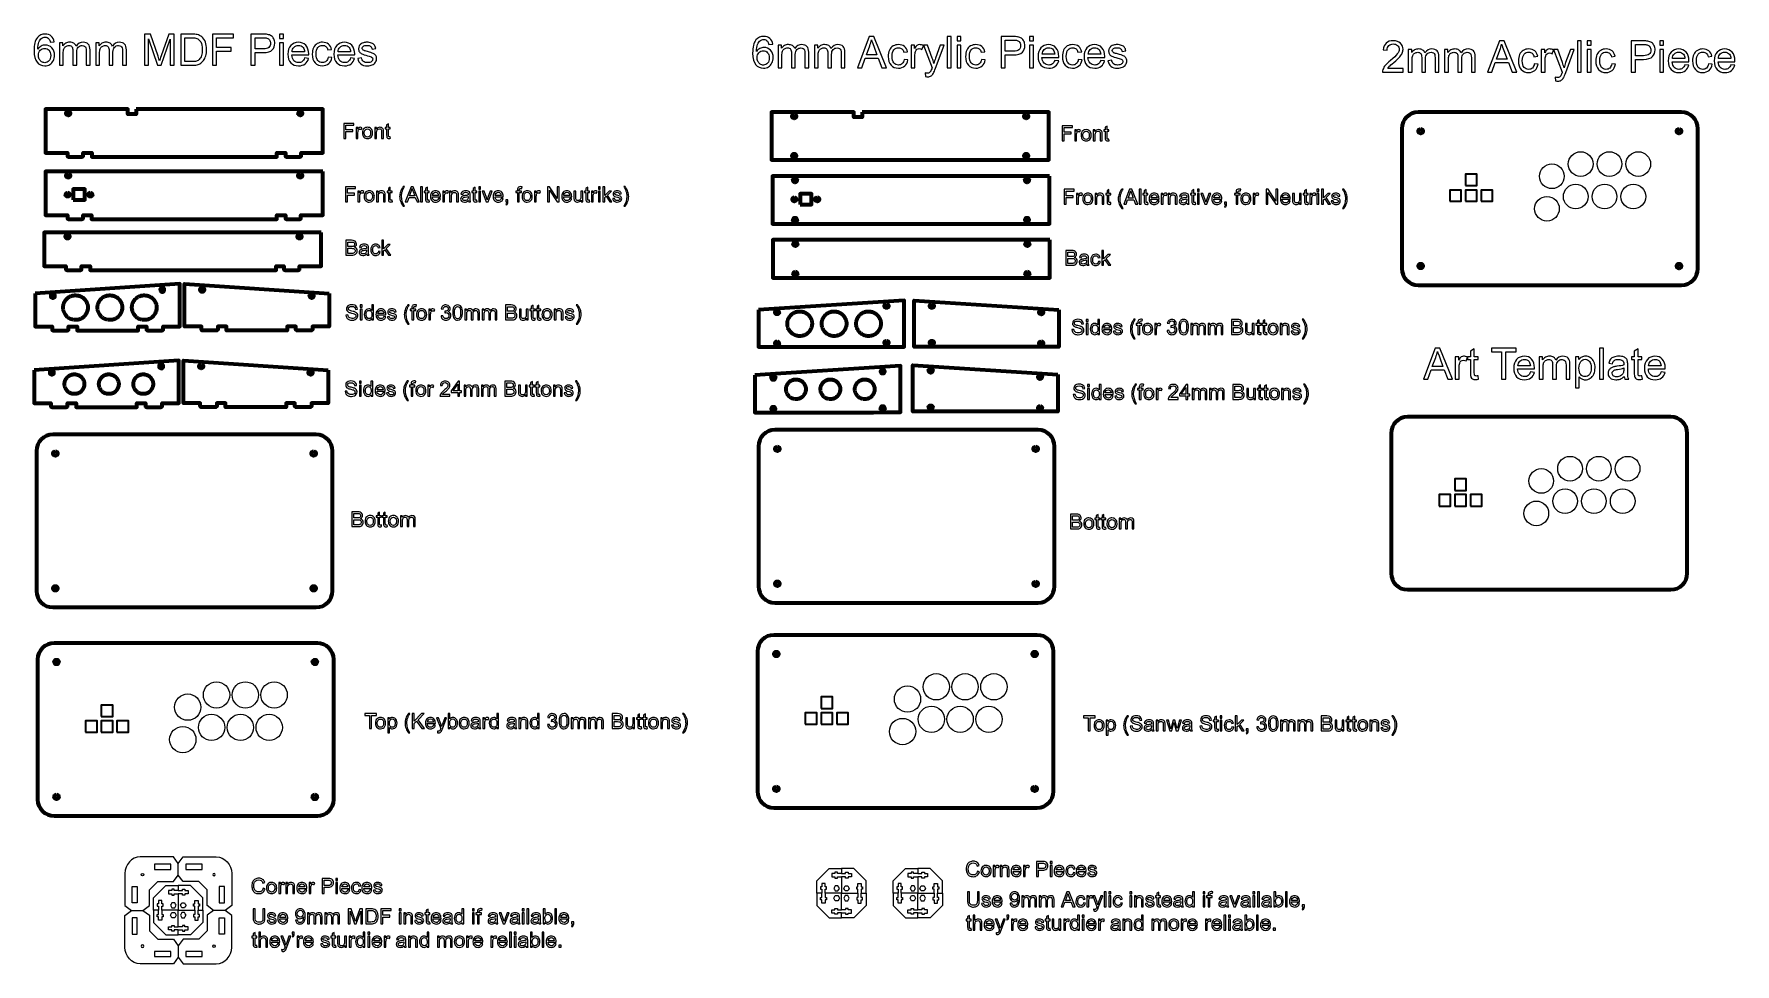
# Model space of a CAD drawing. Header units: millimetres. Extents: x 198 to 2265, y -986 to 144.
import ezdxf

# ---------------------------------------------------------------- set-up
doc = ezdxf.new("R2010")
doc.units = ezdxf.units.MM
doc.header["$MEASUREMENT"] = 0
doc.layers.add('Layer 1', color=7, linetype='Continuous')

msp = doc.modelspace()

# ---------------------------------------------------------------- linework, layer by layer
at = {"layer": 'Layer 1', "color": 250, "lineweight": 35}
for points in [[(1937.6297, -39.9128), (1951.3297, -39.9128), (1951.3297, -26.2128), (1937.6297, -26.2128), (1937.6297, -39.9128)], [(1918.5294, -59.0131), (1932.2294, -59.0131), (1932.2294, -45.3131), (1918.5294, -45.3131), (1918.5294, -59.0131)], [(1937.6297, -59.0131), (1951.3297, -59.0131), (1951.3297, -45.3131), (1937.6297, -45.3131), (1937.6297, -59.0131)], [(1956.7297, -59.0131), (1970.4297, -59.0131), (1970.4297, -45.3131), (1956.7297, -45.3131), (1956.7297, -59.0131)], [(1924.5497, -410.3787), (1938.5497, -410.3787), (1938.5497, -396.3787), (1924.5497, -396.3787), (1924.5497, -410.3787)], [(1905.4494, -429.479), (1919.4494, -429.479), (1919.4494, -415.479), (1905.4494, -415.479), (1905.4494, -429.479)], [(1924.5497, -429.479), (1938.5497, -429.479), (1938.5497, -415.479), (1924.5497, -415.479), (1924.5497, -429.479)], [(1943.6497, -429.479), (1957.6497, -429.479), (1957.6497, -415.479), (1943.6497, -415.479), (1943.6497, -429.479)], [(1154.2764, -675.5479), (1168.2764, -675.5479), (1168.2764, -661.5479), (1154.2764, -661.5479), (1154.2764, -675.5479)], [(279.4414, -685.3775), (293.4414, -685.3775), (293.4414, -671.3775), (279.4414, -671.3775), (279.4414, -685.3775)], [(1135.1761, -694.6482), (1149.1761, -694.6482), (1149.1761, -680.6482), (1135.1761, -680.6482), (1135.1761, -694.6482)], [(1154.2764, -694.6482), (1168.2764, -694.6482), (1168.2764, -680.6482), (1154.2764, -680.6482), (1154.2764, -694.6482)], [(1173.3764, -694.6482), (1187.3764, -694.6482), (1187.3764, -680.6482), (1173.3764, -680.6482), (1173.3764, -694.6482)], [(260.3411, -704.4778), (274.3411, -704.4778), (274.3411, -690.4778), (260.3411, -690.4778), (260.3411, -704.4778)], [(279.4414, -704.4778), (293.4414, -704.4778), (293.4414, -690.4778), (279.4414, -690.4778), (279.4414, -704.4778)], [(298.5414, -704.4778), (312.5414, -704.4778), (312.5414, -690.4778), (298.5414, -690.4778), (298.5414, -704.4778)]]:
    msp.add_lwpolyline(points, close=True, dxfattribs=at)
at = {"layer": 'Layer 1', "color": 250, "lineweight": 70}
for points in [[(245.4105, -57.3654), (259.4105, -57.3654), (259.4105, -44.3654), (245.4105, -44.3654), (245.4105, -57.3654)], [(1128.8039, -63.0473), (1142.8039, -63.0473), (1142.8039, -50.0473), (1128.8039, -50.0473), (1128.8039, -63.0473)]]:
    msp.add_lwpolyline(points, close=True, dxfattribs=at)
at = {"layer": 'Layer 1', "color": 250, "lineweight": 18}
for points in [[(344.0733, -871.1683), (364.0733, -871.1683), (364.0733, -864.8683), (344.0733, -864.8683), (344.0733, -871.1683)], [(382.0699, -871.1683), (402.0699, -871.1683), (402.0699, -864.8683), (382.0699, -864.8683), (382.0699, -871.1683)], [(344.0733, -977.1469), (364.0733, -977.1469), (364.0733, -970.8469), (344.0733, -970.8469), (344.0733, -977.1469)], [(382.0699, -977.1469), (402.0699, -977.1469), (402.0699, -970.8469), (382.0699, -970.8469), (382.0699, -977.1469)]]:
    msp.add_lwpolyline(points, close=True, dxfattribs=at)
at = {"layer": 'Layer 1', "color": 250, "lineweight": 70}
for centre, major_axis in [((239.2838, 47.9669), (0, 2.5)), ((521.2838, 47.9669), (0, 2.5)), ((1121.6121, 44.2575), (0, 2.5)), ((1403.6121, 44.2575), (0, 2.5)), ((1883.0953, 26.2061), (0, 2.75)), ((2197.1453, 26.2461), (0, 2.75)), ((1121.6121, -3.7613), (0, 2.5)), ((1403.6121, -3.7369), (0, 2.5)), ((239.2445, -27.8865), (0, 2.5)), ((521.2445, -27.8865), (0, 2.5)), ((1122.6379, -33.5684), (0, 2.5)), ((1404.6379, -33.5684), (0, 2.5)), ((238.5628, -50.8654), (0, 2.5)), ((266.2513, -50.8654), (0, 2.5)), ((1121.9562, -56.5473), (0, 2.5)), ((1149.6447, -56.5473), (0, 2.5)), ((1122.6379, -81.6047), (0, 2.5)), ((1404.6379, -81.5645), (0, 2.5)), ((238.4049, -101.8319), (0, 2.5)), ((520.3822, -101.8519), (0, 2.5)), ((1123.0164, -110.8609), (0, 2.5)), ((1404.9937, -110.8809), (0, 2.5)), ((1123.0164, -146.8784), (0, 2.5)), ((1404.9937, -146.8541), (0, 2.5)), ((1883.1347, -137.7284), (0, 2.75)), ((2197.1253, -137.7439), (0, 2.75)), ((1233.8333, -186.1719), (0, 2.5)), ((1288.9296, -186.3043), (0, 2.5)), ((1100.8522, -193.8442), (0, 2.5)), ((1421.9107, -193.9766), (0, 2.5)), ((1100.8522, -231.5472), (0, 2.5)), ((1233.8333, -230.846), (0, 2.5)), ((1288.9296, -230.9784), (0, 2.5)), ((1421.9107, -231.6796), (0, 2.5)), ((1229.2607, -265.8723), (0, 2.5)), ((1287.5254, -264.9415), (0, 2.5)), ((1096.2796, -273.5446), (0, 2.5)), ((1420.5065, -272.6138), (0, 2.5)), ((1096.2796, -311.2476), (0, 2.5)), ((1229.2607, -310.5464), (0, 2.5)), ((1287.5254, -309.6156), (0, 2.5)), ((1420.5065, -310.3168), (0, 2.5)), ((223.5705, -365.5933), (0, 2.75)), ((537.6205, -365.5533), (0, 2.75)), ((1101.102, -359.9744), (0, 2.75)), ((1415.152, -359.9344), (0, 2.75)), ((223.6099, -529.5278), (0, 2.75)), ((537.6005, -529.5433), (0, 2.75)), ((1101.1414, -523.9089), (0, 2.75)), ((1415.132, -523.9244), (0, 2.75)), ((225.057, -619.1086), (0, 2.75)), ((539.107, -619.0686), (0, 2.75)), ((1099.892, -609.279), (0, 2.75)), ((1413.942, -609.239), (0, 2.75)), ((225.0964, -783.0431), (0, 2.75)), ((539.087, -783.0586), (0, 2.75)), ((1099.9314, -773.2135), (0, 2.75)), ((1413.922, -773.229), (0, 2.75))]:
    msp.add_ellipse(centre, major_axis=major_axis, ratio=1, dxfattribs=at)
at = {"layer": 'Layer 1', "color": 250, "lineweight": 18}
for centre, major_axis in [((2077.5868, -13.7424), (0, 15)), ((2112.5868, -13.7299), (0, 15)), ((2147.5868, -13.7424), (0, 15)), ((2042.5868, -28.5924), (0, 15)), ((2071.5868, -53.2299), (0, 15)), ((2106.5869, -53.2299), (0, 15)), ((2141.5868, -53.2299), (0, 15)), ((2036.5868, -68.0799), (0, 15)), ((2064.6568, -384.0583), (0, 15)), ((2099.6568, -384.0458), (0, 15)), ((2134.6568, -384.0583), (0, 15)), ((2029.6568, -398.9083), (0, 15)), ((2058.6568, -423.5458), (0, 15)), ((2093.6569, -423.5458), (0, 15)), ((2128.6568, -423.5458), (0, 15)), ((2023.6568, -438.3958), (0, 15)), ((1294.3835, -649.2275), (0, 16)), ((1329.3835, -649.215), (0, 16)), ((1364.3835, -649.2275), (0, 16)), ((384.5485, -673.9071), (0, 16)), ((419.5485, -659.0571), (0, 16)), ((454.5485, -659.0446), (0, 16)), ((489.5485, -659.0571), (0, 16)), ((1259.3835, -664.0775), (0, 16)), ((1288.3835, -688.715), (0, 16)), ((1323.3836, -688.715), (0, 16)), ((1358.3835, -688.715), (0, 16)), ((378.5485, -713.3946), (0, 16)), ((413.5485, -698.5446), (0, 16)), ((448.5486, -698.5446), (0, 16)), ((483.5485, -698.5446), (0, 16)), ((1253.3835, -703.565), (0, 16))]:
    msp.add_ellipse(centre, major_axis=major_axis, ratio=1, dxfattribs=at)
at = {"layer": 'Layer 1', "color": 250}
for points, knots in [([(222.113, 134.9369), (222.113, 134.9369), (217.5093, 134.5665), (217.5093, 134.5665), (217.0948, 136.3921), (216.5039, 137.7239), (215.7366, 138.5529), (214.4754, 139.8846), (212.9143, 140.5461), (211.0623, 140.5461), (209.5718, 140.5461), (208.2489, 140.1316), (207.1111, 139.3026), (205.6471, 138.2354), (204.5006, 136.6832), (203.6451, 134.6371), (202.7984, 132.5821), (202.3575, 129.6629), (202.3222, 125.8794), (203.4423, 127.5815), (204.8181, 128.8515), (206.4409, 129.6717), (208.0636, 130.5008), (209.757, 130.9153), (211.5385, 130.9153), (214.643, 130.9153), (217.2888, 129.7687), (219.476, 127.4845), (221.6544, 125.2003), (222.748, 122.2546), (222.748, 118.6298), (222.748, 116.2485), (222.2365, 114.0437), (221.2134, 111.9975), (220.1816, 109.9514), (218.7793, 108.3904), (216.9801, 107.3056), (215.1898, 106.2208), (213.1525, 105.674), (210.8771, 105.674), (207.0053, 105.674), (203.8391, 107.1028), (201.3873, 109.9514), (198.9443, 112.8001), (197.7184, 117.5009), (197.7184, 124.0449), (197.7184, 131.3651), (199.0766, 136.692), (201.7842, 140.0169), (204.1478, 142.9097), (207.3316, 144.3561), (211.3445, 144.3561), (214.3255, 144.3561), (216.7773, 143.5183), (218.6823, 141.8514), (220.5873, 140.1845), (221.7338, 137.8826), (222.113, 134.9369)], [0, 0, 0, 0, 0.052631579, 0.052631579, 0.052631579, 0.105263158, 0.105263158, 0.105263158, 0.157894737, 0.157894737, 0.157894737, 0.210526316, 0.210526316, 0.210526316, 0.263157895, 0.263157895, 0.263157895, 0.315789474, 0.315789474, 0.315789474, 0.368421053, 0.368421053, 0.368421053, 0.421052632, 0.421052632, 0.421052632, 0.473684211, 0.473684211, 0.473684211, 0.526315789, 0.526315789, 0.526315789, 0.578947368, 0.578947368, 0.578947368, 0.631578947, 0.631578947, 0.631578947, 0.684210526, 0.684210526, 0.684210526, 0.736842105, 0.736842105, 0.736842105, 0.789473684, 0.789473684, 0.789473684, 0.842105263, 0.842105263, 0.842105263, 0.894736842, 0.894736842, 0.894736842, 0.947368421, 0.947368421, 0.947368421, 1, 1, 1, 1]), ([(203.063, 118.5857), (203.063, 116.9805), (203.407, 115.446), (204.0861, 113.9819), (204.7652, 112.5179), (205.7177, 111.4066), (206.9259, 110.6393), (208.143, 109.8721), (209.4307, 109.484), (210.7977, 109.484), (212.7821, 109.484), (214.4754, 110.2778), (215.8777, 111.8653), (217.28, 113.4528), (217.9855, 115.6047), (217.9855, 118.3299), (217.9855, 120.9493), (217.2888, 123.013), (215.9041, 124.5212), (214.5195, 126.0293), (212.7556, 126.7878), (210.6125, 126.7878), (208.5134, 126.7878), (206.7231, 126.0293), (205.2591, 124.5212), (203.795, 123.013), (203.063, 121.0375), (203.063, 118.5857)], [0, 0, 0, 0, 0.111111111, 0.111111111, 0.111111111, 0.222222222, 0.222222222, 0.222222222, 0.333333333, 0.333333333, 0.333333333, 0.444444444, 0.444444444, 0.444444444, 0.555555556, 0.555555556, 0.555555556, 0.666666667, 0.666666667, 0.666666667, 0.777777778, 0.777777778, 0.777777778, 0.888888889, 0.888888889, 0.888888889, 1, 1, 1, 1]), ([(228.6306, 106.309), (228.6306, 106.309), (228.6306, 133.7728), (228.6306, 133.7728), (228.6306, 133.7728), (232.811, 133.7728), (232.811, 133.7728), (232.811, 133.7728), (232.811, 129.8922), (232.811, 129.8922), (233.6665, 131.2328), (234.813, 132.3176), (236.2418, 133.1289), (237.6705, 133.9492), (239.2933, 134.3549), (241.1189, 134.3549), (243.1474, 134.3549), (244.8143, 133.9315), (246.1108, 133.0937), (247.4072, 132.247), (248.3244, 131.074), (248.8536, 129.5571), (251.0408, 132.7585), (253.8719, 134.3549), (257.3644, 134.3549), (260.0984, 134.3549), (262.2062, 133.6052), (263.6703, 132.0971), (265.1431, 130.5889), (265.884, 128.2694), (265.884, 125.1385), (265.884, 125.1385), (265.884, 106.309), (265.884, 106.309), (265.884, 106.309), (261.2273, 106.309), (261.2273, 106.309), (261.2273, 106.309), (261.2273, 123.5951), (261.2273, 123.5951), (261.2273, 125.4472), (261.0685, 126.7878), (260.7687, 127.608), (260.4688, 128.4282), (259.922, 129.0808), (259.1194, 129.5835), (258.3257, 130.0862), (257.3908, 130.3332), (256.3237, 130.3332), (254.3834, 130.3332), (252.7783, 129.6894), (251.4994, 128.4105), (250.2206, 127.1229), (249.5856, 125.068), (249.5856, 122.2457), (249.5856, 122.2457), (249.5856, 106.309), (249.5856, 106.309), (249.5856, 106.309), (244.9289, 106.309), (244.9289, 106.309), (244.9289, 106.309), (244.9289, 124.1331), (244.9289, 124.1331), (244.9289, 126.1969), (244.5497, 127.7491), (243.7912, 128.781), (243.0328, 129.8128), (241.7892, 130.3332), (240.0694, 130.3332), (238.7641, 130.3332), (237.5559, 129.9892), (236.4446, 129.3013), (235.3334, 128.6134), (234.5308, 127.608), (234.0281, 126.2762), (233.5342, 124.9533), (233.2873, 123.0395), (233.2873, 120.5436), (233.2873, 120.5436), (233.2873, 106.309), (233.2873, 106.309), (233.2873, 106.309), (228.6306, 106.309), (228.6306, 106.309)], [0, 0, 0, 0, 0.035714286, 0.035714286, 0.035714286, 0.071428571, 0.071428571, 0.071428571, 0.107142857, 0.107142857, 0.107142857, 0.142857143, 0.142857143, 0.142857143, 0.178571429, 0.178571429, 0.178571429, 0.214285714, 0.214285714, 0.214285714, 0.25, 0.25, 0.25, 0.285714286, 0.285714286, 0.285714286, 0.321428571, 0.321428571, 0.321428571, 0.357142857, 0.357142857, 0.357142857, 0.392857143, 0.392857143, 0.392857143, 0.428571429, 0.428571429, 0.428571429, 0.464285714, 0.464285714, 0.464285714, 0.5, 0.5, 0.5, 0.535714286, 0.535714286, 0.535714286, 0.571428571, 0.571428571, 0.571428571, 0.607142857, 0.607142857, 0.607142857, 0.642857143, 0.642857143, 0.642857143, 0.678571429, 0.678571429, 0.678571429, 0.714285714, 0.714285714, 0.714285714, 0.75, 0.75, 0.75, 0.785714286, 0.785714286, 0.785714286, 0.821428571, 0.821428571, 0.821428571, 0.857142857, 0.857142857, 0.857142857, 0.892857143, 0.892857143, 0.892857143, 0.928571429, 0.928571429, 0.928571429, 0.964285714, 0.964285714, 0.964285714, 1, 1, 1, 1]), ([(272.7102, 106.309), (272.7102, 106.309), (272.7102, 133.7728), (272.7102, 133.7728), (272.7102, 133.7728), (276.8906, 133.7728), (276.8906, 133.7728), (276.8906, 133.7728), (276.8906, 129.8922), (276.8906, 129.8922), (277.7461, 131.2328), (278.8926, 132.3176), (280.3214, 133.1289), (281.7501, 133.9492), (283.3729, 134.3549), (285.1985, 134.3549), (287.227, 134.3549), (288.8939, 133.9315), (290.1904, 133.0937), (291.4868, 132.247), (292.404, 131.074), (292.9332, 129.5571), (295.1204, 132.7585), (297.9515, 134.3549), (301.444, 134.3549), (304.178, 134.3549), (306.2858, 133.6052), (307.7499, 132.0971), (309.2227, 130.5889), (309.9636, 128.2694), (309.9636, 125.1385), (309.9636, 125.1385), (309.9636, 106.309), (309.9636, 106.309), (309.9636, 106.309), (305.3069, 106.309), (305.3069, 106.309), (305.3069, 106.309), (305.3069, 123.5951), (305.3069, 123.5951), (305.3069, 125.4472), (305.1481, 126.7878), (304.8483, 127.608), (304.5484, 128.4282), (304.0016, 129.0808), (303.199, 129.5835), (302.4053, 130.0862), (301.4704, 130.3332), (300.4033, 130.3332), (298.463, 130.3332), (296.8579, 129.6894), (295.579, 128.4105), (294.3002, 127.1229), (293.6652, 125.068), (293.6652, 122.2457), (293.6652, 122.2457), (293.6652, 106.309), (293.6652, 106.309), (293.6652, 106.309), (289.0085, 106.309), (289.0085, 106.309), (289.0085, 106.309), (289.0085, 124.1331), (289.0085, 124.1331), (289.0085, 126.1969), (288.6293, 127.7491), (287.8708, 128.781), (287.1124, 129.8128), (285.8688, 130.3332), (284.149, 130.3332), (282.8437, 130.3332), (281.6355, 129.9892), (280.5242, 129.3013), (279.413, 128.6134), (278.6104, 127.608), (278.1077, 126.2762), (277.6138, 124.9533), (277.3669, 123.0395), (277.3669, 120.5436), (277.3669, 120.5436), (277.3669, 106.309), (277.3669, 106.309), (277.3669, 106.309), (272.7102, 106.309), (272.7102, 106.309)], [0, 0, 0, 0, 0.035714286, 0.035714286, 0.035714286, 0.071428571, 0.071428571, 0.071428571, 0.107142857, 0.107142857, 0.107142857, 0.142857143, 0.142857143, 0.142857143, 0.178571429, 0.178571429, 0.178571429, 0.214285714, 0.214285714, 0.214285714, 0.25, 0.25, 0.25, 0.285714286, 0.285714286, 0.285714286, 0.321428571, 0.321428571, 0.321428571, 0.357142857, 0.357142857, 0.357142857, 0.392857143, 0.392857143, 0.392857143, 0.428571429, 0.428571429, 0.428571429, 0.464285714, 0.464285714, 0.464285714, 0.5, 0.5, 0.5, 0.535714286, 0.535714286, 0.535714286, 0.571428571, 0.571428571, 0.571428571, 0.607142857, 0.607142857, 0.607142857, 0.642857143, 0.642857143, 0.642857143, 0.678571429, 0.678571429, 0.678571429, 0.714285714, 0.714285714, 0.714285714, 0.75, 0.75, 0.75, 0.785714286, 0.785714286, 0.785714286, 0.821428571, 0.821428571, 0.821428571, 0.857142857, 0.857142857, 0.857142857, 0.892857143, 0.892857143, 0.892857143, 0.928571429, 0.928571429, 0.928571429, 0.964285714, 0.964285714, 0.964285714, 1, 1, 1, 1]), ([(331.9681, 106.309), (331.9681, 106.309), (331.9681, 144.1974), (331.9681, 144.1974), (331.9681, 144.1974), (339.4822, 144.1974), (339.4822, 144.1974), (339.4822, 144.1974), (348.4428, 117.3774), (348.4428, 117.3774), (349.2718, 114.8815), (349.8715, 113.0118), (350.2508, 111.7682), (350.6829, 113.1441), (351.362, 115.1725), (352.2792, 117.8448), (352.2792, 117.8448), (361.3986, 144.1974), (361.3986, 144.1974), (361.3986, 144.1974), (368.1102, 144.1974), (368.1102, 144.1974), (368.1102, 144.1974), (368.1102, 106.309), (368.1102, 106.309), (368.1102, 106.309), (363.2947, 106.309), (363.2947, 106.309), (363.2947, 106.309), (363.2947, 138.0061), (363.2947, 138.0061), (363.2947, 138.0061), (352.2351, 106.309), (352.2351, 106.309), (352.2351, 106.309), (347.7196, 106.309), (347.7196, 106.309), (347.7196, 106.309), (336.7835, 138.5882), (336.7835, 138.5882), (336.7835, 138.5882), (336.7835, 106.309), (336.7835, 106.309), (336.7835, 106.309), (331.9681, 106.309), (331.9681, 106.309)], [0, 0, 0, 0, 0.066666667, 0.066666667, 0.066666667, 0.133333333, 0.133333333, 0.133333333, 0.2, 0.2, 0.2, 0.266666667, 0.266666667, 0.266666667, 0.333333333, 0.333333333, 0.333333333, 0.4, 0.4, 0.4, 0.466666667, 0.466666667, 0.466666667, 0.533333333, 0.533333333, 0.533333333, 0.6, 0.6, 0.6, 0.666666667, 0.666666667, 0.666666667, 0.733333333, 0.733333333, 0.733333333, 0.8, 0.8, 0.8, 0.866666667, 0.866666667, 0.866666667, 0.933333333, 0.933333333, 0.933333333, 1, 1, 1, 1]), ([(376.1535, 106.309), (376.1535, 106.309), (376.1535, 144.1974), (376.1535, 144.1974), (376.1535, 144.1974), (389.2063, 144.1974), (389.2063, 144.1974), (392.152, 144.1974), (394.4009, 144.021), (395.9532, 143.6594), (398.1227, 143.1567), (399.9748, 142.2483), (401.5094, 140.943), (403.5114, 139.2496), (405.0019, 137.0977), (405.9897, 134.4695), (406.9863, 131.8413), (407.4802, 128.8339), (407.4802, 125.456), (407.4802, 122.5809), (407.145, 120.0321), (406.4748, 117.8096), (405.8045, 115.5871), (404.9402, 113.7438), (403.8907, 112.2886), (402.8323, 110.8334), (401.6858, 109.6868), (400.4334, 108.8578), (399.1899, 108.02), (397.6818, 107.385), (395.9179, 106.9528), (394.1452, 106.5207), (392.1167, 106.309), (389.8236, 106.309), (389.8236, 106.309), (376.1535, 106.309), (376.1535, 106.309)], [0, 0, 0, 0, 0.083333333, 0.083333333, 0.083333333, 0.166666667, 0.166666667, 0.166666667, 0.25, 0.25, 0.25, 0.333333333, 0.333333333, 0.333333333, 0.416666667, 0.416666667, 0.416666667, 0.5, 0.5, 0.5, 0.583333333, 0.583333333, 0.583333333, 0.666666667, 0.666666667, 0.666666667, 0.75, 0.75, 0.75, 0.833333333, 0.833333333, 0.833333333, 0.916666667, 0.916666667, 0.916666667, 1, 1, 1, 1]), ([(381.1806, 110.754), (381.1806, 110.754), (389.2592, 110.754), (389.2592, 110.754), (391.7551, 110.754), (393.713, 110.9833), (395.1329, 111.4507), (396.5529, 111.9182), (397.6818, 112.5708), (398.5284, 113.4175), (399.7102, 114.6081), (400.6363, 116.2132), (401.2977, 118.2241), (401.9592, 120.2349), (402.2943, 122.6691), (402.2943, 125.5354), (402.2943, 129.5042), (401.6417, 132.5557), (400.3452, 134.69), (399.0488, 136.8243), (397.4701, 138.253), (395.6092, 138.9762), (394.2686, 139.4966), (392.1079, 139.7524), (389.1269, 139.7524), (389.1269, 139.7524), (381.1806, 139.7524), (381.1806, 139.7524), (381.1806, 139.7524), (381.1806, 110.754), (381.1806, 110.754)], [0, 0, 0, 0, 0.1, 0.1, 0.1, 0.2, 0.2, 0.2, 0.3, 0.3, 0.3, 0.4, 0.4, 0.4, 0.5, 0.5, 0.5, 0.6, 0.6, 0.6, 0.7, 0.7, 0.7, 0.8, 0.8, 0.8, 0.9, 0.9, 0.9, 1, 1, 1, 1]), ([(414.6328, 106.309), (414.6328, 106.309), (414.6328, 144.1974), (414.6328, 144.1974), (414.6328, 144.1974), (440.1915, 144.1974), (440.1915, 144.1974), (440.1915, 144.1974), (440.1915, 139.7524), (440.1915, 139.7524), (440.1915, 139.7524), (419.6599, 139.7524), (419.6599, 139.7524), (419.6599, 139.7524), (419.6599, 127.9519), (419.6599, 127.9519), (419.6599, 127.9519), (437.4399, 127.9519), (437.4399, 127.9519), (437.4399, 127.9519), (437.4399, 123.5069), (437.4399, 123.5069), (437.4399, 123.5069), (419.6599, 123.5069), (419.6599, 123.5069), (419.6599, 123.5069), (419.6599, 106.309), (419.6599, 106.309), (419.6599, 106.309), (414.6328, 106.309), (414.6328, 106.309)], [0, 0, 0, 0, 0.1, 0.1, 0.1, 0.2, 0.2, 0.2, 0.3, 0.3, 0.3, 0.4, 0.4, 0.4, 0.5, 0.5, 0.5, 0.6, 0.6, 0.6, 0.7, 0.7, 0.7, 0.8, 0.8, 0.8, 0.9, 0.9, 0.9, 1, 1, 1, 1]), ([(461.3935, 106.309), (461.3935, 106.309), (461.3935, 144.1974), (461.3935, 144.1974), (461.3935, 144.1974), (475.6986, 144.1974), (475.6986, 144.1974), (478.2122, 144.1974), (480.1348, 144.0739), (481.4666, 143.8358), (483.3275, 143.5271), (484.8885, 142.9362), (486.1497, 142.0719), (487.4109, 141.1987), (488.4251, 139.9817), (489.1924, 138.4206), (489.9597, 136.8596), (490.3389, 135.1398), (490.3389, 133.2612), (490.3389, 130.051), (489.3159, 127.3257), (487.2609, 125.1032), (485.2148, 122.8719), (481.5018, 121.7607), (476.1396, 121.7607), (476.1396, 121.7607), (466.4206, 121.7607), (466.4206, 121.7607), (466.4206, 121.7607), (466.4206, 106.309), (466.4206, 106.309), (466.4206, 106.309), (461.3935, 106.309), (461.3935, 106.309)], [0, 0, 0, 0, 0.090909091, 0.090909091, 0.090909091, 0.181818182, 0.181818182, 0.181818182, 0.272727273, 0.272727273, 0.272727273, 0.363636364, 0.363636364, 0.363636364, 0.454545455, 0.454545455, 0.454545455, 0.545454545, 0.545454545, 0.545454545, 0.636363636, 0.636363636, 0.636363636, 0.727272727, 0.727272727, 0.727272727, 0.818181818, 0.818181818, 0.818181818, 0.909090909, 0.909090909, 0.909090909, 1, 1, 1, 1]), ([(466.4206, 126.2057), (466.4206, 126.2057), (476.2102, 126.2057), (476.2102, 126.2057), (479.4557, 126.2057), (481.7488, 126.8054), (483.1158, 128.0137), (484.474, 129.2219), (485.1531, 130.9153), (485.1531, 133.1113), (485.1531, 134.69), (484.7562, 136.0482), (483.9536, 137.1771), (483.1511, 138.306), (482.0927, 139.0556), (480.7875, 139.4172), (479.9408, 139.6377), (478.3797, 139.7524), (476.1131, 139.7524), (476.1131, 139.7524), (466.4206, 139.7524), (466.4206, 139.7524), (466.4206, 139.7524), (466.4206, 126.2057), (466.4206, 126.2057)], [0, 0, 0, 0, 0.125, 0.125, 0.125, 0.25, 0.25, 0.25, 0.375, 0.375, 0.375, 0.5, 0.5, 0.5, 0.625, 0.625, 0.625, 0.75, 0.75, 0.75, 0.875, 0.875, 0.875, 1, 1, 1, 1]), ([(496.1068, 138.9057), (496.1068, 138.9057), (496.1068, 144.1974), (496.1068, 144.1974), (496.1068, 144.1974), (500.7635, 144.1974), (500.7635, 144.1974), (500.7635, 144.1974), (500.7635, 138.9057), (500.7635, 138.9057), (500.7635, 138.9057), (496.1068, 138.9057), (496.1068, 138.9057)], [0, 0, 0, 0, 0.25, 0.25, 0.25, 0.5, 0.5, 0.5, 0.75, 0.75, 0.75, 1, 1, 1, 1]), ([(496.1068, 106.309), (496.1068, 106.309), (496.1068, 133.7728), (496.1068, 133.7728), (496.1068, 133.7728), (500.7635, 133.7728), (500.7635, 133.7728), (500.7635, 133.7728), (500.7635, 106.309), (500.7635, 106.309), (500.7635, 106.309), (496.1068, 106.309), (496.1068, 106.309)], [0, 0, 0, 0, 0.25, 0.25, 0.25, 0.5, 0.5, 0.5, 0.75, 0.75, 0.75, 1, 1, 1, 1]), ([(526.5956, 115.199), (526.5956, 115.199), (531.411, 114.564), (531.411, 114.564), (530.6614, 111.7682), (529.2591, 109.5898), (527.213, 108.0464), (525.1669, 106.503), (522.5563, 105.7269), (519.3725, 105.7269), (515.3685, 105.7269), (512.1935, 106.9616), (509.8475, 109.4311), (507.5015, 111.8917), (506.3285, 115.3578), (506.3285, 119.8116), (506.3285, 124.4153), (507.5103, 127.996), (509.8828, 130.536), (512.2552, 133.0848), (515.3332, 134.3549), (519.1167, 134.3549), (522.7768, 134.3549), (525.7666, 133.1113), (528.0861, 130.6154), (530.4056, 128.1195), (531.5698, 124.6094), (531.5698, 120.085), (531.5698, 119.8116), (531.561, 119.3971), (531.5433, 118.8503), (531.5433, 118.8503), (511.091, 118.8503), (511.091, 118.8503), (511.2674, 115.8428), (512.1141, 113.5321), (513.6487, 111.9358), (515.1744, 110.3395), (517.0882, 109.5369), (519.3725, 109.5369), (521.0746, 109.5369), (522.5298, 109.9867), (523.7293, 110.8863), (524.9376, 111.7859), (525.8901, 113.2234), (526.5956, 115.199)], [0, 0, 0, 0, 0.066666667, 0.066666667, 0.066666667, 0.133333333, 0.133333333, 0.133333333, 0.2, 0.2, 0.2, 0.266666667, 0.266666667, 0.266666667, 0.333333333, 0.333333333, 0.333333333, 0.4, 0.4, 0.4, 0.466666667, 0.466666667, 0.466666667, 0.533333333, 0.533333333, 0.533333333, 0.6, 0.6, 0.6, 0.666666667, 0.666666667, 0.666666667, 0.733333333, 0.733333333, 0.733333333, 0.8, 0.8, 0.8, 0.866666667, 0.866666667, 0.866666667, 0.933333333, 0.933333333, 0.933333333, 1, 1, 1, 1]), ([(511.3556, 122.6603), (511.3556, 122.6603), (526.6485, 122.6603), (526.6485, 122.6603), (526.4457, 124.971), (525.8548, 126.6996), (524.8935, 127.8549), (523.4206, 129.6453), (521.498, 130.5448), (519.1432, 130.5448), (517.0089, 130.5448), (515.2185, 129.8305), (513.7633, 128.4017), (512.3169, 126.973), (511.5144, 125.0592), (511.3556, 122.6603)], [0, 0, 0, 0, 0.2, 0.2, 0.2, 0.4, 0.4, 0.4, 0.6, 0.6, 0.6, 0.8, 0.8, 0.8, 1, 1, 1, 1]), ([(555.2324, 116.3632), (555.2324, 116.3632), (559.7832, 115.7282), (559.7832, 115.7282), (559.2805, 112.5973), (558.0105, 110.1543), (555.9556, 108.3816), (553.9006, 106.6089), (551.3694, 105.7269), (548.3797, 105.7269), (544.6314, 105.7269), (541.6151, 106.9528), (539.3397, 109.4046), (537.0555, 111.8564), (535.9178, 115.3666), (535.9178, 119.935), (535.9178, 122.8984), (536.4117, 125.4825), (537.3906, 127.705), (538.3696, 129.9187), (539.8601, 131.5855), (541.8709, 132.688), (543.8729, 133.7992), (546.0513, 134.3549), (548.4149, 134.3549), (551.3871, 134.3549), (553.8301, 133.6052), (555.7174, 132.0971), (557.6136, 130.5889), (558.8307, 128.4458), (559.3599, 125.6765), (559.3599, 125.6765), (554.8619, 124.9886), (554.8619, 124.9886), (554.4298, 126.8319), (553.6713, 128.2165), (552.5689, 129.1514), (551.4753, 130.0774), (550.1524, 130.5448), (548.6001, 130.5448), (546.2542, 130.5448), (544.3492, 129.707), (542.8763, 128.0313), (541.4123, 126.3468), (540.6803, 123.701), (540.6803, 120.0673), (540.6803, 116.3808), (541.3858, 113.7085), (542.7969, 112.0416), (544.2169, 110.3748), (546.0601, 109.5369), (548.3267, 109.5369), (550.1612, 109.5369), (551.6869, 110.0925), (552.904, 111.2126), (554.1299, 112.3239), (554.906, 114.0437), (555.2324, 116.3632)], [0, 0, 0, 0, 0.052631579, 0.052631579, 0.052631579, 0.105263158, 0.105263158, 0.105263158, 0.157894737, 0.157894737, 0.157894737, 0.210526316, 0.210526316, 0.210526316, 0.263157895, 0.263157895, 0.263157895, 0.315789474, 0.315789474, 0.315789474, 0.368421053, 0.368421053, 0.368421053, 0.421052632, 0.421052632, 0.421052632, 0.473684211, 0.473684211, 0.473684211, 0.526315789, 0.526315789, 0.526315789, 0.578947368, 0.578947368, 0.578947368, 0.631578947, 0.631578947, 0.631578947, 0.684210526, 0.684210526, 0.684210526, 0.736842105, 0.736842105, 0.736842105, 0.789473684, 0.789473684, 0.789473684, 0.842105263, 0.842105263, 0.842105263, 0.894736842, 0.894736842, 0.894736842, 0.947368421, 0.947368421, 0.947368421, 1, 1, 1, 1]), ([(582.4844, 115.199), (582.4844, 115.199), (587.2998, 114.564), (587.2998, 114.564), (586.5502, 111.7682), (585.1479, 109.5898), (583.1018, 108.0464), (581.0557, 106.503), (578.4451, 105.7269), (575.2613, 105.7269), (571.2573, 105.7269), (568.0823, 106.9616), (565.7363, 109.4311), (563.3903, 111.8917), (562.2173, 115.3578), (562.2173, 119.8116), (562.2173, 124.4153), (563.3991, 127.996), (565.7716, 130.536), (568.144, 133.0848), (571.222, 134.3549), (575.0055, 134.3549), (578.6656, 134.3549), (581.6554, 133.1113), (583.9749, 130.6154), (586.2944, 128.1195), (587.4586, 124.6094), (587.4586, 120.085), (587.4586, 119.8116), (587.4498, 119.3971), (587.4321, 118.8503), (587.4321, 118.8503), (566.9798, 118.8503), (566.9798, 118.8503), (567.1562, 115.8428), (568.0029, 113.5321), (569.5375, 111.9358), (571.0632, 110.3395), (572.977, 109.5369), (575.2613, 109.5369), (576.9634, 109.5369), (578.4186, 109.9867), (579.6181, 110.8863), (580.8264, 111.7859), (581.7789, 113.2234), (582.4844, 115.199)], [0, 0, 0, 0, 0.066666667, 0.066666667, 0.066666667, 0.133333333, 0.133333333, 0.133333333, 0.2, 0.2, 0.2, 0.266666667, 0.266666667, 0.266666667, 0.333333333, 0.333333333, 0.333333333, 0.4, 0.4, 0.4, 0.466666667, 0.466666667, 0.466666667, 0.533333333, 0.533333333, 0.533333333, 0.6, 0.6, 0.6, 0.666666667, 0.666666667, 0.666666667, 0.733333333, 0.733333333, 0.733333333, 0.8, 0.8, 0.8, 0.866666667, 0.866666667, 0.866666667, 0.933333333, 0.933333333, 0.933333333, 1, 1, 1, 1]), ([(567.2444, 122.6603), (567.2444, 122.6603), (582.5373, 122.6603), (582.5373, 122.6603), (582.3345, 124.971), (581.7436, 126.6996), (580.7823, 127.8549), (579.3094, 129.6453), (577.3868, 130.5448), (575.032, 130.5448), (572.8977, 130.5448), (571.1073, 129.8305), (569.6521, 128.4017), (568.2057, 126.973), (567.4032, 125.0592), (567.2444, 122.6603)], [0, 0, 0, 0, 0.2, 0.2, 0.2, 0.4, 0.4, 0.4, 0.6, 0.6, 0.6, 0.8, 0.8, 0.8, 1, 1, 1, 1]), ([(591.3303, 114.5111), (591.3303, 114.5111), (595.9341, 115.2519), (595.9341, 115.2519), (596.1898, 113.4087), (596.913, 111.9975), (598.0948, 111.0098), (599.2766, 110.0308), (600.9347, 109.5369), (603.0514, 109.5369), (605.1945, 109.5369), (606.782, 109.9691), (607.8227, 110.8422), (608.8546, 111.7065), (609.3749, 112.7296), (609.3749, 113.9025), (609.3749, 114.9521), (608.9075, 115.7811), (607.9814, 116.3808), (607.3288, 116.7953), (605.7413, 117.3157), (603.2189, 117.9595), (599.8146, 118.815), (597.4598, 119.5558), (596.1369, 120.182), (594.8228, 120.817), (593.8262, 121.6813), (593.1471, 122.7926), (592.468, 123.895), (592.1241, 125.1209), (592.1241, 126.4614), (592.1241, 127.6873), (592.4063, 128.8162), (592.9619, 129.8569), (593.5264, 130.8976), (594.2848, 131.7619), (595.2462, 132.4498), (595.9693, 132.979), (596.9571, 133.4288), (598.2007, 133.7992), (599.453, 134.1696), (600.7848, 134.3549), (602.2135, 134.3549), (604.3655, 134.3549), (606.2528, 134.0462), (607.8756, 133.42), (609.5072, 132.8026), (610.7066, 131.956), (611.4828, 130.8976), (612.2501, 129.8305), (612.788, 128.4105), (613.0791, 126.629), (613.0791, 126.629), (608.5282, 125.994), (608.5282, 125.994), (608.3254, 127.4228), (607.7257, 128.5428), (606.7379, 129.3454), (605.7501, 130.148), (604.3566, 130.5448), (602.5487, 130.5448), (600.4232, 130.5448), (598.8974, 130.1921), (597.989, 129.4865), (597.0806, 128.781), (596.622, 127.9519), (596.622, 127.0082), (596.622, 126.4085), (596.8072, 125.8617), (597.1864, 125.3767), (597.5657, 124.8828), (598.1566, 124.4682), (598.968, 124.1419), (599.4354, 123.9655), (600.7936, 123.5687), (603.069, 122.9513), (606.3498, 122.0782), (608.6429, 121.355), (609.9482, 120.7994), (611.2535, 120.2437), (612.2765, 119.4235), (613.0173, 118.3652), (613.767, 117.298), (614.1374, 115.9751), (614.1374, 114.3876), (614.1374, 112.8442), (613.6876, 111.389), (612.7792, 110.022), (611.8708, 108.655), (610.5655, 107.5966), (608.8634, 106.847), (607.1524, 106.0973), (605.221, 105.7269), (603.069, 105.7269), (599.5059, 105.7269), (596.7807, 106.4678), (594.911, 107.9406), (593.0413, 109.4223), (591.8507, 111.6095), (591.3303, 114.5111)], [0, 0, 0, 0, 0.03030303, 0.03030303, 0.03030303, 0.060606061, 0.060606061, 0.060606061, 0.090909091, 0.090909091, 0.090909091, 0.121212121, 0.121212121, 0.121212121, 0.151515152, 0.151515152, 0.151515152, 0.181818182, 0.181818182, 0.181818182, 0.212121212, 0.212121212, 0.212121212, 0.242424242, 0.242424242, 0.242424242, 0.272727273, 0.272727273, 0.272727273, 0.303030303, 0.303030303, 0.303030303, 0.333333333, 0.333333333, 0.333333333, 0.363636364, 0.363636364, 0.363636364, 0.393939394, 0.393939394, 0.393939394, 0.424242424, 0.424242424, 0.424242424, 0.454545455, 0.454545455, 0.454545455, 0.484848485, 0.484848485, 0.484848485, 0.515151515, 0.515151515, 0.515151515, 0.545454545, 0.545454545, 0.545454545, 0.575757576, 0.575757576, 0.575757576, 0.606060606, 0.606060606, 0.606060606, 0.636363636, 0.636363636, 0.636363636, 0.666666667, 0.666666667, 0.666666667, 0.696969697, 0.696969697, 0.696969697, 0.727272727, 0.727272727, 0.727272727, 0.757575758, 0.757575758, 0.757575758, 0.787878788, 0.787878788, 0.787878788, 0.818181818, 0.818181818, 0.818181818, 0.848484848, 0.848484848, 0.848484848, 0.878787879, 0.878787879, 0.878787879, 0.909090909, 0.909090909, 0.909090909, 0.939393939, 0.939393939, 0.939393939, 0.96969697, 0.96969697, 0.96969697, 1, 1, 1, 1]), ([(1095.5661, 132.0668), (1095.5661, 132.0668), (1090.9624, 131.6964), (1090.9624, 131.6964), (1090.5479, 133.522), (1089.957, 134.8538), (1089.1897, 135.6828), (1087.9285, 137.0145), (1086.3674, 137.676), (1084.5154, 137.676), (1083.0249, 137.676), (1081.702, 137.2615), (1080.5642, 136.4325), (1079.1002, 135.3653), (1077.9537, 133.8131), (1077.0982, 131.767), (1076.2515, 129.712), (1075.8106, 126.7928), (1075.7753, 123.0093), (1076.8954, 124.7114), (1078.2712, 125.9814), (1079.894, 126.8016), (1081.5167, 127.6307), (1083.2101, 128.0452), (1084.9916, 128.0452), (1088.0961, 128.0452), (1090.7419, 126.8986), (1092.9291, 124.6144), (1095.1075, 122.3302), (1096.2011, 119.3845), (1096.2011, 115.7597), (1096.2011, 113.3784), (1095.6896, 111.1736), (1094.6665, 109.1274), (1093.6347, 107.0813), (1092.2324, 105.5203), (1090.4332, 104.4355), (1088.6429, 103.3507), (1086.6056, 102.8039), (1084.3302, 102.8039), (1080.4584, 102.8039), (1077.2922, 104.2327), (1074.8404, 107.0813), (1072.3974, 109.93), (1071.1715, 114.6308), (1071.1715, 121.1748), (1071.1715, 128.495), (1072.5297, 133.8219), (1075.2373, 137.1468), (1077.6009, 140.0396), (1080.7847, 141.486), (1084.7976, 141.486), (1087.7786, 141.486), (1090.2304, 140.6482), (1092.1354, 138.9813), (1094.0404, 137.3144), (1095.1869, 135.0125), (1095.5661, 132.0668)], [0, 0, 0, 0, 0.052631579, 0.052631579, 0.052631579, 0.105263158, 0.105263158, 0.105263158, 0.157894737, 0.157894737, 0.157894737, 0.210526316, 0.210526316, 0.210526316, 0.263157895, 0.263157895, 0.263157895, 0.315789474, 0.315789474, 0.315789474, 0.368421053, 0.368421053, 0.368421053, 0.421052632, 0.421052632, 0.421052632, 0.473684211, 0.473684211, 0.473684211, 0.526315789, 0.526315789, 0.526315789, 0.578947368, 0.578947368, 0.578947368, 0.631578947, 0.631578947, 0.631578947, 0.684210526, 0.684210526, 0.684210526, 0.736842105, 0.736842105, 0.736842105, 0.789473684, 0.789473684, 0.789473684, 0.842105263, 0.842105263, 0.842105263, 0.894736842, 0.894736842, 0.894736842, 0.947368421, 0.947368421, 0.947368421, 1, 1, 1, 1]), ([(1102.0837, 103.4389), (1102.0837, 103.4389), (1102.0837, 130.9027), (1102.0837, 130.9027), (1102.0837, 130.9027), (1106.2641, 130.9027), (1106.2641, 130.9027), (1106.2641, 130.9027), (1106.2641, 127.0221), (1106.2641, 127.0221), (1107.1196, 128.3627), (1108.2661, 129.4475), (1109.6949, 130.2588), (1111.1236, 131.0791), (1112.7464, 131.4848), (1114.572, 131.4848), (1116.6005, 131.4848), (1118.2674, 131.0614), (1119.5639, 130.2236), (1120.8603, 129.3769), (1121.7775, 128.2039), (1122.3067, 126.687), (1124.4939, 129.8884), (1127.325, 131.4848), (1130.8175, 131.4848), (1133.5515, 131.4848), (1135.6593, 130.7351), (1137.1234, 129.227), (1138.5962, 127.7188), (1139.3371, 125.3993), (1139.3371, 122.2684), (1139.3371, 122.2684), (1139.3371, 103.4389), (1139.3371, 103.4389), (1139.3371, 103.4389), (1134.6804, 103.4389), (1134.6804, 103.4389), (1134.6804, 103.4389), (1134.6804, 120.725), (1134.6804, 120.725), (1134.6804, 122.5771), (1134.5216, 123.9177), (1134.2218, 124.7379), (1133.9219, 125.5581), (1133.3751, 126.2107), (1132.5725, 126.7134), (1131.7788, 127.2161), (1130.8439, 127.4631), (1129.7768, 127.4631), (1127.8365, 127.4631), (1126.2314, 126.8193), (1124.9525, 125.5404), (1123.6737, 124.2528), (1123.0387, 122.1979), (1123.0387, 119.3756), (1123.0387, 119.3756), (1123.0387, 103.4389), (1123.0387, 103.4389), (1123.0387, 103.4389), (1118.382, 103.4389), (1118.382, 103.4389), (1118.382, 103.4389), (1118.382, 121.263), (1118.382, 121.263), (1118.382, 123.3268), (1118.0028, 124.879), (1117.2443, 125.9109), (1116.4859, 126.9427), (1115.2423, 127.4631), (1113.5225, 127.4631), (1112.2172, 127.4631), (1111.009, 127.1191), (1109.8977, 126.4312), (1108.7865, 125.7433), (1107.9839, 124.7379), (1107.4812, 123.4061), (1106.9873, 122.0832), (1106.7404, 120.1694), (1106.7404, 117.6735), (1106.7404, 117.6735), (1106.7404, 103.4389), (1106.7404, 103.4389), (1106.7404, 103.4389), (1102.0837, 103.4389), (1102.0837, 103.4389)], [0, 0, 0, 0, 0.035714286, 0.035714286, 0.035714286, 0.071428571, 0.071428571, 0.071428571, 0.107142857, 0.107142857, 0.107142857, 0.142857143, 0.142857143, 0.142857143, 0.178571429, 0.178571429, 0.178571429, 0.214285714, 0.214285714, 0.214285714, 0.25, 0.25, 0.25, 0.285714286, 0.285714286, 0.285714286, 0.321428571, 0.321428571, 0.321428571, 0.357142857, 0.357142857, 0.357142857, 0.392857143, 0.392857143, 0.392857143, 0.428571429, 0.428571429, 0.428571429, 0.464285714, 0.464285714, 0.464285714, 0.5, 0.5, 0.5, 0.535714286, 0.535714286, 0.535714286, 0.571428571, 0.571428571, 0.571428571, 0.607142857, 0.607142857, 0.607142857, 0.642857143, 0.642857143, 0.642857143, 0.678571429, 0.678571429, 0.678571429, 0.714285714, 0.714285714, 0.714285714, 0.75, 0.75, 0.75, 0.785714286, 0.785714286, 0.785714286, 0.821428571, 0.821428571, 0.821428571, 0.857142857, 0.857142857, 0.857142857, 0.892857143, 0.892857143, 0.892857143, 0.928571429, 0.928571429, 0.928571429, 0.964285714, 0.964285714, 0.964285714, 1, 1, 1, 1]), ([(1146.1633, 103.4389), (1146.1633, 103.4389), (1146.1633, 130.9027), (1146.1633, 130.9027), (1146.1633, 130.9027), (1150.3437, 130.9027), (1150.3437, 130.9027), (1150.3437, 130.9027), (1150.3437, 127.0221), (1150.3437, 127.0221), (1151.1992, 128.3627), (1152.3457, 129.4475), (1153.7745, 130.2588), (1155.2032, 131.0791), (1156.826, 131.4848), (1158.6516, 131.4848), (1160.6801, 131.4848), (1162.347, 131.0614), (1163.6435, 130.2236), (1164.9399, 129.3769), (1165.8571, 128.2039), (1166.3863, 126.687), (1168.5735, 129.8884), (1171.4046, 131.4848), (1174.8971, 131.4848), (1177.6311, 131.4848), (1179.7389, 130.7351), (1181.203, 129.227), (1182.6758, 127.7188), (1183.4167, 125.3993), (1183.4167, 122.2684), (1183.4167, 122.2684), (1183.4167, 103.4389), (1183.4167, 103.4389), (1183.4167, 103.4389), (1178.76, 103.4389), (1178.76, 103.4389), (1178.76, 103.4389), (1178.76, 120.725), (1178.76, 120.725), (1178.76, 122.5771), (1178.6012, 123.9177), (1178.3014, 124.7379), (1178.0015, 125.5581), (1177.4547, 126.2107), (1176.6521, 126.7134), (1175.8584, 127.2161), (1174.9235, 127.4631), (1173.8564, 127.4631), (1171.9161, 127.4631), (1170.311, 126.8193), (1169.0321, 125.5404), (1167.7533, 124.2528), (1167.1183, 122.1979), (1167.1183, 119.3756), (1167.1183, 119.3756), (1167.1183, 103.4389), (1167.1183, 103.4389), (1167.1183, 103.4389), (1162.4616, 103.4389), (1162.4616, 103.4389), (1162.4616, 103.4389), (1162.4616, 121.263), (1162.4616, 121.263), (1162.4616, 123.3268), (1162.0824, 124.879), (1161.3239, 125.9109), (1160.5655, 126.9427), (1159.3219, 127.4631), (1157.6021, 127.4631), (1156.2968, 127.4631), (1155.0886, 127.1191), (1153.9773, 126.4312), (1152.8661, 125.7433), (1152.0635, 124.7379), (1151.5608, 123.4061), (1151.0669, 122.0832), (1150.82, 120.1694), (1150.82, 117.6735), (1150.82, 117.6735), (1150.82, 103.4389), (1150.82, 103.4389), (1150.82, 103.4389), (1146.1633, 103.4389), (1146.1633, 103.4389)], [0, 0, 0, 0, 0.035714286, 0.035714286, 0.035714286, 0.071428571, 0.071428571, 0.071428571, 0.107142857, 0.107142857, 0.107142857, 0.142857143, 0.142857143, 0.142857143, 0.178571429, 0.178571429, 0.178571429, 0.214285714, 0.214285714, 0.214285714, 0.25, 0.25, 0.25, 0.285714286, 0.285714286, 0.285714286, 0.321428571, 0.321428571, 0.321428571, 0.357142857, 0.357142857, 0.357142857, 0.392857143, 0.392857143, 0.392857143, 0.428571429, 0.428571429, 0.428571429, 0.464285714, 0.464285714, 0.464285714, 0.5, 0.5, 0.5, 0.535714286, 0.535714286, 0.535714286, 0.571428571, 0.571428571, 0.571428571, 0.607142857, 0.607142857, 0.607142857, 0.642857143, 0.642857143, 0.642857143, 0.678571429, 0.678571429, 0.678571429, 0.714285714, 0.714285714, 0.714285714, 0.75, 0.75, 0.75, 0.785714286, 0.785714286, 0.785714286, 0.821428571, 0.821428571, 0.821428571, 0.857142857, 0.857142857, 0.857142857, 0.892857143, 0.892857143, 0.892857143, 0.928571429, 0.928571429, 0.928571429, 0.964285714, 0.964285714, 0.964285714, 1, 1, 1, 1]), ([(1198.4538, 103.4389), (1198.4538, 103.4389), (1212.9883, 141.3273), (1212.9883, 141.3273), (1212.9883, 141.3273), (1218.5004, 141.3273), (1218.5004, 141.3273), (1218.5004, 141.3273), (1233.9257, 103.4389), (1233.9257, 103.4389), (1233.9257, 103.4389), (1228.2195, 103.4389), (1228.2195, 103.4389), (1228.2195, 103.4389), (1223.8362, 114.9218), (1223.8362, 114.9218), (1223.8362, 114.9218), (1207.8818, 114.9218), (1207.8818, 114.9218), (1207.8818, 114.9218), (1203.772, 103.4389), (1203.772, 103.4389), (1203.772, 103.4389), (1198.4538, 103.4389), (1198.4538, 103.4389)], [0, 0, 0, 0, 0.125, 0.125, 0.125, 0.25, 0.25, 0.25, 0.375, 0.375, 0.375, 0.5, 0.5, 0.5, 0.625, 0.625, 0.625, 0.75, 0.75, 0.75, 0.875, 0.875, 0.875, 1, 1, 1, 1]), ([(1209.3547, 118.9964), (1209.3547, 118.9964), (1222.2663, 118.9964), (1222.2663, 118.9964), (1222.2663, 118.9964), (1218.3152, 129.5004), (1218.3152, 129.5004), (1217.1246, 132.693), (1216.225, 135.33), (1215.5988, 137.4114), (1215.0785, 134.942), (1214.3818, 132.5166), (1213.5086, 130.1177), (1213.5086, 130.1177), (1209.3547, 118.9964), (1209.3547, 118.9964)], [0, 0, 0, 0, 0.2, 0.2, 0.2, 0.4, 0.4, 0.4, 0.6, 0.6, 0.6, 0.8, 0.8, 0.8, 1, 1, 1, 1]), ([(1255.2599, 113.4931), (1255.2599, 113.4931), (1259.8107, 112.8581), (1259.8107, 112.8581), (1259.308, 109.7272), (1258.038, 107.2842), (1255.9831, 105.5115), (1253.9281, 103.7388), (1251.3969, 102.8568), (1248.4072, 102.8568), (1244.6589, 102.8568), (1241.6426, 104.0827), (1239.3672, 106.5345), (1237.083, 108.9863), (1235.9453, 112.4965), (1235.9453, 117.0649), (1235.9453, 120.0283), (1236.4392, 122.6124), (1237.4181, 124.8349), (1238.3971, 127.0486), (1239.8876, 128.7154), (1241.8984, 129.8179), (1243.9004, 130.9291), (1246.0788, 131.4848), (1248.4424, 131.4848), (1251.4146, 131.4848), (1253.8576, 130.7351), (1255.7449, 129.227), (1257.6411, 127.7188), (1258.8582, 125.5757), (1259.3874, 122.8064), (1259.3874, 122.8064), (1254.8894, 122.1185), (1254.8894, 122.1185), (1254.4573, 123.9618), (1253.6988, 125.3464), (1252.5964, 126.2813), (1251.5028, 127.2073), (1250.1799, 127.6747), (1248.6276, 127.6747), (1246.2817, 127.6747), (1244.3767, 126.8369), (1242.9038, 125.1612), (1241.4398, 123.4767), (1240.7078, 120.8309), (1240.7078, 117.1972), (1240.7078, 113.5107), (1241.4133, 110.8384), (1242.8244, 109.1715), (1244.2444, 107.5047), (1246.0876, 106.6668), (1248.3542, 106.6668), (1250.1887, 106.6668), (1251.7144, 107.2224), (1252.9315, 108.3425), (1254.1574, 109.4538), (1254.9335, 111.1736), (1255.2599, 113.4931)], [0, 0, 0, 0, 0.052631579, 0.052631579, 0.052631579, 0.105263158, 0.105263158, 0.105263158, 0.157894737, 0.157894737, 0.157894737, 0.210526316, 0.210526316, 0.210526316, 0.263157895, 0.263157895, 0.263157895, 0.315789474, 0.315789474, 0.315789474, 0.368421053, 0.368421053, 0.368421053, 0.421052632, 0.421052632, 0.421052632, 0.473684211, 0.473684211, 0.473684211, 0.526315789, 0.526315789, 0.526315789, 0.578947368, 0.578947368, 0.578947368, 0.631578947, 0.631578947, 0.631578947, 0.684210526, 0.684210526, 0.684210526, 0.736842105, 0.736842105, 0.736842105, 0.789473684, 0.789473684, 0.789473684, 0.842105263, 0.842105263, 0.842105263, 0.894736842, 0.894736842, 0.894736842, 0.947368421, 0.947368421, 0.947368421, 1, 1, 1, 1]), ([(1263.7265, 103.4389), (1263.7265, 103.4389), (1263.7265, 130.9027), (1263.7265, 130.9027), (1263.7265, 130.9027), (1267.9069, 130.9027), (1267.9069, 130.9027), (1267.9069, 130.9027), (1267.9069, 126.6958), (1267.9069, 126.6958), (1268.9741, 128.6449), (1269.9618, 129.9325), (1270.8702, 130.5499), (1271.7786, 131.1761), (1272.7752, 131.4848), (1273.86, 131.4848), (1275.4299, 131.4848), (1277.0262, 130.9909), (1278.649, 130.0119), (1278.649, 130.0119), (1276.9909, 125.7168), (1276.9909, 125.7168), (1275.862, 126.3518), (1274.7332, 126.6693), (1273.6043, 126.6693), (1272.59, 126.6693), (1271.6816, 126.3607), (1270.8791, 125.7521), (1270.0765, 125.1436), (1269.5032, 124.2969), (1269.1593, 123.2121), (1268.6389, 121.5629), (1268.3832, 119.7549), (1268.3832, 117.7881), (1268.3832, 117.7881), (1268.3832, 103.4389), (1268.3832, 103.4389), (1268.3832, 103.4389), (1263.7265, 103.4389), (1263.7265, 103.4389)], [0, 0, 0, 0, 0.076923077, 0.076923077, 0.076923077, 0.153846154, 0.153846154, 0.153846154, 0.230769231, 0.230769231, 0.230769231, 0.307692308, 0.307692308, 0.307692308, 0.384615385, 0.384615385, 0.384615385, 0.461538462, 0.461538462, 0.461538462, 0.538461538, 0.538461538, 0.538461538, 0.615384615, 0.615384615, 0.615384615, 0.692307692, 0.692307692, 0.692307692, 0.769230769, 0.769230769, 0.769230769, 0.846153846, 0.846153846, 0.846153846, 0.923076923, 0.923076923, 0.923076923, 1, 1, 1, 1]), ([(1281.189, 92.882), (1281.189, 92.882), (1280.6599, 97.1859), (1280.6599, 97.1859), (1281.6829, 96.9125), (1282.5649, 96.7714), (1283.3233, 96.7714), (1284.364, 96.7714), (1285.1931, 96.9478), (1285.8104, 97.2917), (1286.4366, 97.6357), (1286.9481, 98.1208), (1287.345, 98.7381), (1287.6361, 99.2056), (1288.1123, 100.3609), (1288.7649, 102.213), (1288.8531, 102.4688), (1288.9854, 102.848), (1289.1795, 103.3507), (1289.1795, 103.3507), (1278.7549, 130.9027), (1278.7549, 130.9027), (1278.7549, 130.9027), (1283.729, 130.9027), (1283.729, 130.9027), (1283.729, 130.9027), (1289.4617, 115.0453), (1289.4617, 115.0453), (1290.2113, 113.0433), (1290.8728, 110.9266), (1291.4637, 108.7041), (1292.0017, 110.7943), (1292.6367, 112.8581), (1293.3775, 114.8865), (1293.3775, 114.8865), (1299.2336, 130.9027), (1299.2336, 130.9027), (1299.2336, 130.9027), (1303.8815, 130.9027), (1303.8815, 130.9027), (1303.8815, 130.9027), (1293.501, 102.9626), (1293.501, 102.9626), (1292.3809, 99.9552), (1291.5078, 97.8915), (1290.8816, 96.7538), (1290.0526, 95.228), (1289.1001, 94.1079), (1288.0329, 93.3935), (1286.957, 92.6792), (1285.6781, 92.3264), (1284.1965, 92.3264), (1283.2969, 92.3264), (1282.2915, 92.5116), (1281.189, 92.882)], [0, 0, 0, 0, 0.055555556, 0.055555556, 0.055555556, 0.111111111, 0.111111111, 0.111111111, 0.166666667, 0.166666667, 0.166666667, 0.222222222, 0.222222222, 0.222222222, 0.277777778, 0.277777778, 0.277777778, 0.333333333, 0.333333333, 0.333333333, 0.388888889, 0.388888889, 0.388888889, 0.444444444, 0.444444444, 0.444444444, 0.5, 0.5, 0.5, 0.555555556, 0.555555556, 0.555555556, 0.611111111, 0.611111111, 0.611111111, 0.666666667, 0.666666667, 0.666666667, 0.722222222, 0.722222222, 0.722222222, 0.777777778, 0.777777778, 0.777777778, 0.833333333, 0.833333333, 0.833333333, 0.888888889, 0.888888889, 0.888888889, 0.944444444, 0.944444444, 0.944444444, 1, 1, 1, 1]), ([(1307.7532, 103.4389), (1307.7532, 103.4389), (1307.7532, 141.3273), (1307.7532, 141.3273), (1307.7532, 141.3273), (1312.4098, 141.3273), (1312.4098, 141.3273), (1312.4098, 141.3273), (1312.4098, 103.4389), (1312.4098, 103.4389), (1312.4098, 103.4389), (1307.7532, 103.4389), (1307.7532, 103.4389)], [0, 0, 0, 0, 0.25, 0.25, 0.25, 0.5, 0.5, 0.5, 0.75, 0.75, 0.75, 1, 1, 1, 1]), ([(1319.6153, 136.0356), (1319.6153, 136.0356), (1319.6153, 141.3273), (1319.6153, 141.3273), (1319.6153, 141.3273), (1324.272, 141.3273), (1324.272, 141.3273), (1324.272, 141.3273), (1324.272, 136.0356), (1324.272, 136.0356), (1324.272, 136.0356), (1319.6153, 136.0356), (1319.6153, 136.0356)], [0, 0, 0, 0, 0.25, 0.25, 0.25, 0.5, 0.5, 0.5, 0.75, 0.75, 0.75, 1, 1, 1, 1]), ([(1319.6153, 103.4389), (1319.6153, 103.4389), (1319.6153, 130.9027), (1319.6153, 130.9027), (1319.6153, 130.9027), (1324.272, 130.9027), (1324.272, 130.9027), (1324.272, 130.9027), (1324.272, 103.4389), (1324.272, 103.4389), (1324.272, 103.4389), (1319.6153, 103.4389), (1319.6153, 103.4389)], [0, 0, 0, 0, 0.25, 0.25, 0.25, 0.5, 0.5, 0.5, 0.75, 0.75, 0.75, 1, 1, 1, 1]), ([(1349.3104, 113.4931), (1349.3104, 113.4931), (1353.8612, 112.8581), (1353.8612, 112.8581), (1353.3585, 109.7272), (1352.0885, 107.2842), (1350.0336, 105.5115), (1347.9786, 103.7388), (1345.4474, 102.8568), (1342.4577, 102.8568), (1338.7094, 102.8568), (1335.6931, 104.0827), (1333.4177, 106.5345), (1331.1335, 108.9863), (1329.9958, 112.4965), (1329.9958, 117.0649), (1329.9958, 120.0283), (1330.4897, 122.6124), (1331.4686, 124.8349), (1332.4476, 127.0486), (1333.9381, 128.7154), (1335.9489, 129.8179), (1337.9509, 130.9291), (1340.1293, 131.4848), (1342.4929, 131.4848), (1345.4651, 131.4848), (1347.9081, 130.7351), (1349.7954, 129.227), (1351.6916, 127.7188), (1352.9087, 125.5757), (1353.4379, 122.8064), (1353.4379, 122.8064), (1348.9399, 122.1185), (1348.9399, 122.1185), (1348.5078, 123.9618), (1347.7493, 125.3464), (1346.6469, 126.2813), (1345.5533, 127.2073), (1344.2304, 127.6747), (1342.6781, 127.6747), (1340.3322, 127.6747), (1338.4272, 126.8369), (1336.9543, 125.1612), (1335.4903, 123.4767), (1334.7583, 120.8309), (1334.7583, 117.1972), (1334.7583, 113.5107), (1335.4638, 110.8384), (1336.8749, 109.1715), (1338.2949, 107.5047), (1340.1381, 106.6668), (1342.4047, 106.6668), (1344.2392, 106.6668), (1345.7649, 107.2224), (1346.982, 108.3425), (1348.2079, 109.4538), (1348.984, 111.1736), (1349.3104, 113.4931)], [0, 0, 0, 0, 0.052631579, 0.052631579, 0.052631579, 0.105263158, 0.105263158, 0.105263158, 0.157894737, 0.157894737, 0.157894737, 0.210526316, 0.210526316, 0.210526316, 0.263157895, 0.263157895, 0.263157895, 0.315789474, 0.315789474, 0.315789474, 0.368421053, 0.368421053, 0.368421053, 0.421052632, 0.421052632, 0.421052632, 0.473684211, 0.473684211, 0.473684211, 0.526315789, 0.526315789, 0.526315789, 0.578947368, 0.578947368, 0.578947368, 0.631578947, 0.631578947, 0.631578947, 0.684210526, 0.684210526, 0.684210526, 0.736842105, 0.736842105, 0.736842105, 0.789473684, 0.789473684, 0.789473684, 0.842105263, 0.842105263, 0.842105263, 0.894736842, 0.894736842, 0.894736842, 0.947368421, 0.947368421, 0.947368421, 1, 1, 1, 1]), ([(1373.114, 103.4389), (1373.114, 103.4389), (1373.114, 141.3273), (1373.114, 141.3273), (1373.114, 141.3273), (1387.4191, 141.3273), (1387.4191, 141.3273), (1389.9327, 141.3273), (1391.8553, 141.2038), (1393.1871, 140.9657), (1395.048, 140.657), (1396.609, 140.0661), (1397.8702, 139.2018), (1399.1314, 138.3286), (1400.1456, 137.1116), (1400.9129, 135.5505), (1401.6802, 133.9895), (1402.0594, 132.2697), (1402.0594, 130.3911), (1402.0594, 127.1809), (1401.0364, 124.4556), (1398.9814, 122.2331), (1396.9353, 120.0018), (1393.2223, 118.8906), (1387.8601, 118.8906), (1387.8601, 118.8906), (1378.1411, 118.8906), (1378.1411, 118.8906), (1378.1411, 118.8906), (1378.1411, 103.4389), (1378.1411, 103.4389), (1378.1411, 103.4389), (1373.114, 103.4389), (1373.114, 103.4389)], [0, 0, 0, 0, 0.090909091, 0.090909091, 0.090909091, 0.181818182, 0.181818182, 0.181818182, 0.272727273, 0.272727273, 0.272727273, 0.363636364, 0.363636364, 0.363636364, 0.454545455, 0.454545455, 0.454545455, 0.545454545, 0.545454545, 0.545454545, 0.636363636, 0.636363636, 0.636363636, 0.727272727, 0.727272727, 0.727272727, 0.818181818, 0.818181818, 0.818181818, 0.909090909, 0.909090909, 0.909090909, 1, 1, 1, 1]), ([(1378.1411, 123.3356), (1378.1411, 123.3356), (1387.9307, 123.3356), (1387.9307, 123.3356), (1391.1762, 123.3356), (1393.4693, 123.9353), (1394.8363, 125.1436), (1396.1945, 126.3518), (1396.8736, 128.0452), (1396.8736, 130.2412), (1396.8736, 131.8199), (1396.4767, 133.1781), (1395.6741, 134.307), (1394.8716, 135.4359), (1393.8132, 136.1855), (1392.508, 136.5471), (1391.6613, 136.7676), (1390.1002, 136.8823), (1387.8336, 136.8823), (1387.8336, 136.8823), (1378.1411, 136.8823), (1378.1411, 136.8823), (1378.1411, 136.8823), (1378.1411, 123.3356), (1378.1411, 123.3356)], [0, 0, 0, 0, 0.125, 0.125, 0.125, 0.25, 0.25, 0.25, 0.375, 0.375, 0.375, 0.5, 0.5, 0.5, 0.625, 0.625, 0.625, 0.75, 0.75, 0.75, 0.875, 0.875, 0.875, 1, 1, 1, 1]), ([(1407.8273, 136.0356), (1407.8273, 136.0356), (1407.8273, 141.3273), (1407.8273, 141.3273), (1407.8273, 141.3273), (1412.484, 141.3273), (1412.484, 141.3273), (1412.484, 141.3273), (1412.484, 136.0356), (1412.484, 136.0356), (1412.484, 136.0356), (1407.8273, 136.0356), (1407.8273, 136.0356)], [0, 0, 0, 0, 0.25, 0.25, 0.25, 0.5, 0.5, 0.5, 0.75, 0.75, 0.75, 1, 1, 1, 1]), ([(1407.8273, 103.4389), (1407.8273, 103.4389), (1407.8273, 130.9027), (1407.8273, 130.9027), (1407.8273, 130.9027), (1412.484, 130.9027), (1412.484, 130.9027), (1412.484, 130.9027), (1412.484, 103.4389), (1412.484, 103.4389), (1412.484, 103.4389), (1407.8273, 103.4389), (1407.8273, 103.4389)], [0, 0, 0, 0, 0.25, 0.25, 0.25, 0.5, 0.5, 0.5, 0.75, 0.75, 0.75, 1, 1, 1, 1]), ([(1438.3161, 112.3289), (1438.3161, 112.3289), (1443.1315, 111.6939), (1443.1315, 111.6939), (1442.3819, 108.8981), (1440.9796, 106.7197), (1438.9335, 105.1763), (1436.8874, 103.6329), (1434.2768, 102.8568), (1431.093, 102.8568), (1427.089, 102.8568), (1423.914, 104.0915), (1421.568, 106.561), (1419.222, 109.0216), (1418.049, 112.4877), (1418.049, 116.9415), (1418.049, 121.5452), (1419.2308, 125.1259), (1421.6033, 127.6659), (1423.9757, 130.2147), (1427.0537, 131.4848), (1430.8372, 131.4848), (1434.4973, 131.4848), (1437.4871, 130.2412), (1439.8066, 127.7453), (1442.1261, 125.2494), (1443.2903, 121.7393), (1443.2903, 117.2149), (1443.2903, 116.9415), (1443.2815, 116.527), (1443.2638, 115.9802), (1443.2638, 115.9802), (1422.8115, 115.9802), (1422.8115, 115.9802), (1422.9879, 112.9727), (1423.8346, 110.662), (1425.3692, 109.0657), (1426.8949, 107.4694), (1428.8087, 106.6668), (1431.093, 106.6668), (1432.7951, 106.6668), (1434.2503, 107.1166), (1435.4498, 108.0162), (1436.6581, 108.9158), (1437.6106, 110.3533), (1438.3161, 112.3289)], [0, 0, 0, 0, 0.066666667, 0.066666667, 0.066666667, 0.133333333, 0.133333333, 0.133333333, 0.2, 0.2, 0.2, 0.266666667, 0.266666667, 0.266666667, 0.333333333, 0.333333333, 0.333333333, 0.4, 0.4, 0.4, 0.466666667, 0.466666667, 0.466666667, 0.533333333, 0.533333333, 0.533333333, 0.6, 0.6, 0.6, 0.666666667, 0.666666667, 0.666666667, 0.733333333, 0.733333333, 0.733333333, 0.8, 0.8, 0.8, 0.866666667, 0.866666667, 0.866666667, 0.933333333, 0.933333333, 0.933333333, 1, 1, 1, 1]), ([(1423.0761, 119.7902), (1423.0761, 119.7902), (1438.369, 119.7902), (1438.369, 119.7902), (1438.1662, 122.1009), (1437.5753, 123.8295), (1436.614, 124.9848), (1435.1411, 126.7752), (1433.2185, 127.6747), (1430.8637, 127.6747), (1428.7294, 127.6747), (1426.939, 126.9604), (1425.4838, 125.5316), (1424.0374, 124.1029), (1423.2349, 122.1891), (1423.0761, 119.7902)], [0, 0, 0, 0, 0.2, 0.2, 0.2, 0.4, 0.4, 0.4, 0.6, 0.6, 0.6, 0.8, 0.8, 0.8, 1, 1, 1, 1]), ([(1466.9529, 113.4931), (1466.9529, 113.4931), (1471.5037, 112.8581), (1471.5037, 112.8581), (1471.001, 109.7272), (1469.731, 107.2842), (1467.6761, 105.5115), (1465.6211, 103.7388), (1463.0899, 102.8568), (1460.1002, 102.8568), (1456.3519, 102.8568), (1453.3356, 104.0827), (1451.0602, 106.5345), (1448.776, 108.9863), (1447.6383, 112.4965), (1447.6383, 117.0649), (1447.6383, 120.0283), (1448.1322, 122.6124), (1449.1111, 124.8349), (1450.0901, 127.0486), (1451.5806, 128.7154), (1453.5914, 129.8179), (1455.5934, 130.9291), (1457.7718, 131.4848), (1460.1354, 131.4848), (1463.1076, 131.4848), (1465.5506, 130.7351), (1467.4379, 129.227), (1469.3341, 127.7188), (1470.5512, 125.5757), (1471.0804, 122.8064), (1471.0804, 122.8064), (1466.5824, 122.1185), (1466.5824, 122.1185), (1466.1503, 123.9618), (1465.3918, 125.3464), (1464.2894, 126.2813), (1463.1958, 127.2073), (1461.8729, 127.6747), (1460.3206, 127.6747), (1457.9747, 127.6747), (1456.0697, 126.8369), (1454.5968, 125.1612), (1453.1328, 123.4767), (1452.4008, 120.8309), (1452.4008, 117.1972), (1452.4008, 113.5107), (1453.1063, 110.8384), (1454.5174, 109.1715), (1455.9374, 107.5047), (1457.7806, 106.6668), (1460.0472, 106.6668), (1461.8817, 106.6668), (1463.4074, 107.2224), (1464.6245, 108.3425), (1465.8504, 109.4538), (1466.6265, 111.1736), (1466.9529, 113.4931)], [0, 0, 0, 0, 0.052631579, 0.052631579, 0.052631579, 0.105263158, 0.105263158, 0.105263158, 0.157894737, 0.157894737, 0.157894737, 0.210526316, 0.210526316, 0.210526316, 0.263157895, 0.263157895, 0.263157895, 0.315789474, 0.315789474, 0.315789474, 0.368421053, 0.368421053, 0.368421053, 0.421052632, 0.421052632, 0.421052632, 0.473684211, 0.473684211, 0.473684211, 0.526315789, 0.526315789, 0.526315789, 0.578947368, 0.578947368, 0.578947368, 0.631578947, 0.631578947, 0.631578947, 0.684210526, 0.684210526, 0.684210526, 0.736842105, 0.736842105, 0.736842105, 0.789473684, 0.789473684, 0.789473684, 0.842105263, 0.842105263, 0.842105263, 0.894736842, 0.894736842, 0.894736842, 0.947368421, 0.947368421, 0.947368421, 1, 1, 1, 1]), ([(1494.2049, 112.3289), (1494.2049, 112.3289), (1499.0203, 111.6939), (1499.0203, 111.6939), (1498.2707, 108.8981), (1496.8684, 106.7197), (1494.8223, 105.1763), (1492.7762, 103.6329), (1490.1656, 102.8568), (1486.9818, 102.8568), (1482.9778, 102.8568), (1479.8028, 104.0915), (1477.4568, 106.561), (1475.1108, 109.0216), (1473.9378, 112.4877), (1473.9378, 116.9415), (1473.9378, 121.5452), (1475.1196, 125.1259), (1477.4921, 127.6659), (1479.8645, 130.2147), (1482.9425, 131.4848), (1486.726, 131.4848), (1490.3861, 131.4848), (1493.3759, 130.2412), (1495.6954, 127.7453), (1498.0149, 125.2494), (1499.1791, 121.7393), (1499.1791, 117.2149), (1499.1791, 116.9415), (1499.1703, 116.527), (1499.1526, 115.9802), (1499.1526, 115.9802), (1478.7003, 115.9802), (1478.7003, 115.9802), (1478.8767, 112.9727), (1479.7234, 110.662), (1481.258, 109.0657), (1482.7837, 107.4694), (1484.6975, 106.6668), (1486.9818, 106.6668), (1488.6839, 106.6668), (1490.1391, 107.1166), (1491.3386, 108.0162), (1492.5469, 108.9158), (1493.4994, 110.3533), (1494.2049, 112.3289)], [0, 0, 0, 0, 0.066666667, 0.066666667, 0.066666667, 0.133333333, 0.133333333, 0.133333333, 0.2, 0.2, 0.2, 0.266666667, 0.266666667, 0.266666667, 0.333333333, 0.333333333, 0.333333333, 0.4, 0.4, 0.4, 0.466666667, 0.466666667, 0.466666667, 0.533333333, 0.533333333, 0.533333333, 0.6, 0.6, 0.6, 0.666666667, 0.666666667, 0.666666667, 0.733333333, 0.733333333, 0.733333333, 0.8, 0.8, 0.8, 0.866666667, 0.866666667, 0.866666667, 0.933333333, 0.933333333, 0.933333333, 1, 1, 1, 1]), ([(1478.9649, 119.7902), (1478.9649, 119.7902), (1494.2578, 119.7902), (1494.2578, 119.7902), (1494.055, 122.1009), (1493.4641, 123.8295), (1492.5028, 124.9848), (1491.0299, 126.7752), (1489.1073, 127.6747), (1486.7525, 127.6747), (1484.6182, 127.6747), (1482.8278, 126.9604), (1481.3726, 125.5316), (1479.9262, 124.1029), (1479.1237, 122.1891), (1478.9649, 119.7902)], [0, 0, 0, 0, 0.2, 0.2, 0.2, 0.4, 0.4, 0.4, 0.6, 0.6, 0.6, 0.8, 0.8, 0.8, 1, 1, 1, 1]), ([(1503.0508, 111.641), (1503.0508, 111.641), (1507.6546, 112.3818), (1507.6546, 112.3818), (1507.9103, 110.5386), (1508.6335, 109.1274), (1509.8153, 108.1397), (1510.9971, 107.1607), (1512.6552, 106.6668), (1514.7719, 106.6668), (1516.915, 106.6668), (1518.5025, 107.099), (1519.5432, 107.9721), (1520.5751, 108.8364), (1521.0954, 109.8595), (1521.0954, 111.0324), (1521.0954, 112.082), (1520.628, 112.911), (1519.7019, 113.5107), (1519.0493, 113.9252), (1517.4618, 114.4456), (1514.9394, 115.0894), (1511.5351, 115.9449), (1509.1803, 116.6857), (1507.8574, 117.3119), (1506.5433, 117.9469), (1505.5467, 118.8112), (1504.8676, 119.9225), (1504.1885, 121.0249), (1503.8446, 122.2508), (1503.8446, 123.5913), (1503.8446, 124.8172), (1504.1268, 125.9461), (1504.6824, 126.9868), (1505.2469, 128.0275), (1506.0053, 128.8918), (1506.9667, 129.5797), (1507.6898, 130.1089), (1508.6776, 130.5587), (1509.9212, 130.9291), (1511.1735, 131.2995), (1512.5053, 131.4848), (1513.934, 131.4848), (1516.086, 131.4848), (1517.9733, 131.1761), (1519.5961, 130.5499), (1521.2277, 129.9325), (1522.4271, 129.0859), (1523.2033, 128.0275), (1523.9706, 126.9604), (1524.5085, 125.5404), (1524.7996, 123.7589), (1524.7996, 123.7589), (1520.2487, 123.1239), (1520.2487, 123.1239), (1520.0459, 124.5527), (1519.4462, 125.6727), (1518.4584, 126.4753), (1517.4706, 127.2779), (1516.0771, 127.6747), (1514.2692, 127.6747), (1512.1437, 127.6747), (1510.6179, 127.322), (1509.7095, 126.6164), (1508.8011, 125.9109), (1508.3425, 125.0818), (1508.3425, 124.1381), (1508.3425, 123.5384), (1508.5277, 122.9916), (1508.9069, 122.5066), (1509.2862, 122.0127), (1509.8771, 121.5981), (1510.6885, 121.2718), (1511.1559, 121.0954), (1512.5141, 120.6986), (1514.7895, 120.0812), (1518.0703, 119.2081), (1520.3634, 118.4849), (1521.6687, 117.9293), (1522.974, 117.3736), (1523.997, 116.5534), (1524.7378, 115.4951), (1525.4875, 114.4279), (1525.8579, 113.105), (1525.8579, 111.5175), (1525.8579, 109.9741), (1525.4081, 108.5189), (1524.4997, 107.1519), (1523.5913, 105.7849), (1522.286, 104.7265), (1520.5839, 103.9769), (1518.8729, 103.2272), (1516.9415, 102.8568), (1514.7895, 102.8568), (1511.2264, 102.8568), (1508.5012, 103.5977), (1506.6315, 105.0705), (1504.7618, 106.5522), (1503.5712, 108.7394), (1503.0508, 111.641)], [0, 0, 0, 0, 0.03030303, 0.03030303, 0.03030303, 0.060606061, 0.060606061, 0.060606061, 0.090909091, 0.090909091, 0.090909091, 0.121212121, 0.121212121, 0.121212121, 0.151515152, 0.151515152, 0.151515152, 0.181818182, 0.181818182, 0.181818182, 0.212121212, 0.212121212, 0.212121212, 0.242424242, 0.242424242, 0.242424242, 0.272727273, 0.272727273, 0.272727273, 0.303030303, 0.303030303, 0.303030303, 0.333333333, 0.333333333, 0.333333333, 0.363636364, 0.363636364, 0.363636364, 0.393939394, 0.393939394, 0.393939394, 0.424242424, 0.424242424, 0.424242424, 0.454545455, 0.454545455, 0.454545455, 0.484848485, 0.484848485, 0.484848485, 0.515151515, 0.515151515, 0.515151515, 0.545454545, 0.545454545, 0.545454545, 0.575757576, 0.575757576, 0.575757576, 0.606060606, 0.606060606, 0.606060606, 0.636363636, 0.636363636, 0.636363636, 0.666666667, 0.666666667, 0.666666667, 0.696969697, 0.696969697, 0.696969697, 0.727272727, 0.727272727, 0.727272727, 0.757575758, 0.757575758, 0.757575758, 0.787878788, 0.787878788, 0.787878788, 0.818181818, 0.818181818, 0.818181818, 0.848484848, 0.848484848, 0.848484848, 0.878787879, 0.878787879, 0.878787879, 0.909090909, 0.909090909, 0.909090909, 0.939393939, 0.939393939, 0.939393939, 0.96969697, 0.96969697, 0.96969697, 1, 1, 1, 1]), ([(1861.7372, 102.5627), (1861.7372, 102.5627), (1861.7372, 98.1177), (1861.7372, 98.1177), (1861.7372, 98.1177), (1836.6547, 98.1177), (1836.6547, 98.1177), (1836.6194, 99.2378), (1836.8046, 100.3137), (1837.2015, 101.3544), (1837.8453, 103.0566), (1838.8772, 104.7411), (1840.2971, 106.3903), (1841.717, 108.0396), (1843.7455, 109.9446), (1846.3825, 112.1053), (1850.4836, 115.4832), (1853.2705, 118.1555), (1854.7257, 120.131), (1856.1898, 122.1066), (1856.9218, 123.9763), (1856.9218, 125.7402), (1856.9218, 127.5835), (1856.2603, 129.1357), (1854.9374, 130.4057), (1853.6145, 131.6669), (1851.8859, 132.3019), (1849.7604, 132.3019), (1847.5114, 132.3019), (1845.7123, 131.6316), (1844.3629, 130.2911), (1843.0135, 128.9593), (1842.3344, 127.1072), (1842.3168, 124.7348), (1842.3168, 124.7348), (1837.5543, 125.211), (1837.5543, 125.211), (1837.8806, 128.7741), (1839.1153, 131.4905), (1841.2496, 133.3602), (1843.3927, 135.2299), (1846.2591, 136.1648), (1849.8662, 136.1648), (1853.4998, 136.1648), (1856.3838, 135.1594), (1858.5005, 133.1397), (1860.6259, 131.1201), (1861.6843, 128.6154), (1861.6843, 125.6344), (1861.6843, 124.1174), (1861.3756, 122.627), (1860.7494, 121.1629), (1860.1321, 119.6901), (1859.1002, 118.1467), (1857.6626, 116.5239), (1856.2162, 114.9099), (1853.8262, 112.6786), (1850.4924, 109.8564), (1847.6966, 107.5104), (1845.8975, 105.9229), (1845.1037, 105.0851), (1844.31, 104.2472), (1843.6573, 103.4094), (1843.137, 102.5627), (1843.137, 102.5627), (1861.7372, 102.5627), (1861.7372, 102.5627)], [0, 0, 0, 0, 0.045454545, 0.045454545, 0.045454545, 0.090909091, 0.090909091, 0.090909091, 0.136363636, 0.136363636, 0.136363636, 0.181818182, 0.181818182, 0.181818182, 0.227272727, 0.227272727, 0.227272727, 0.272727273, 0.272727273, 0.272727273, 0.318181818, 0.318181818, 0.318181818, 0.363636364, 0.363636364, 0.363636364, 0.409090909, 0.409090909, 0.409090909, 0.454545455, 0.454545455, 0.454545455, 0.5, 0.5, 0.5, 0.545454545, 0.545454545, 0.545454545, 0.590909091, 0.590909091, 0.590909091, 0.636363636, 0.636363636, 0.636363636, 0.681818182, 0.681818182, 0.681818182, 0.727272727, 0.727272727, 0.727272727, 0.772727273, 0.772727273, 0.772727273, 0.818181818, 0.818181818, 0.818181818, 0.863636364, 0.863636364, 0.863636364, 0.909090909, 0.909090909, 0.909090909, 0.954545455, 0.954545455, 0.954545455, 1, 1, 1, 1]), ([(1868.0431, 98.1177), (1868.0431, 98.1177), (1868.0431, 125.5815), (1868.0431, 125.5815), (1868.0431, 125.5815), (1872.2235, 125.5815), (1872.2235, 125.5815), (1872.2235, 125.5815), (1872.2235, 121.7009), (1872.2235, 121.7009), (1873.079, 123.0415), (1874.2255, 124.1263), (1875.6543, 124.9376), (1877.083, 125.7579), (1878.7058, 126.1636), (1880.5314, 126.1636), (1882.5599, 126.1636), (1884.2268, 125.7402), (1885.5233, 124.9024), (1886.8197, 124.0557), (1887.7369, 122.8827), (1888.2661, 121.3658), (1890.4533, 124.5672), (1893.2844, 126.1636), (1896.7769, 126.1636), (1899.5109, 126.1636), (1901.6187, 125.4139), (1903.0828, 123.9058), (1904.5556, 122.3976), (1905.2965, 120.0781), (1905.2965, 116.9472), (1905.2965, 116.9472), (1905.2965, 98.1177), (1905.2965, 98.1177), (1905.2965, 98.1177), (1900.6398, 98.1177), (1900.6398, 98.1177), (1900.6398, 98.1177), (1900.6398, 115.4038), (1900.6398, 115.4038), (1900.6398, 117.2559), (1900.481, 118.5965), (1900.1812, 119.4167), (1899.8813, 120.2369), (1899.3345, 120.8895), (1898.5319, 121.3922), (1897.7382, 121.8949), (1896.8033, 122.1419), (1895.7362, 122.1419), (1893.7959, 122.1419), (1892.1908, 121.4981), (1890.9119, 120.2192), (1889.6331, 118.9316), (1888.9981, 116.8767), (1888.9981, 114.0544), (1888.9981, 114.0544), (1888.9981, 98.1177), (1888.9981, 98.1177), (1888.9981, 98.1177), (1884.3414, 98.1177), (1884.3414, 98.1177), (1884.3414, 98.1177), (1884.3414, 115.9418), (1884.3414, 115.9418), (1884.3414, 118.0056), (1883.9622, 119.5578), (1883.2037, 120.5897), (1882.4453, 121.6215), (1881.2017, 122.1419), (1879.4819, 122.1419), (1878.1766, 122.1419), (1876.9684, 121.7979), (1875.8571, 121.11), (1874.7459, 120.4221), (1873.9433, 119.4167), (1873.4406, 118.0849), (1872.9467, 116.762), (1872.6998, 114.8482), (1872.6998, 112.3523), (1872.6998, 112.3523), (1872.6998, 98.1177), (1872.6998, 98.1177), (1872.6998, 98.1177), (1868.0431, 98.1177), (1868.0431, 98.1177)], [0, 0, 0, 0, 0.035714286, 0.035714286, 0.035714286, 0.071428571, 0.071428571, 0.071428571, 0.107142857, 0.107142857, 0.107142857, 0.142857143, 0.142857143, 0.142857143, 0.178571429, 0.178571429, 0.178571429, 0.214285714, 0.214285714, 0.214285714, 0.25, 0.25, 0.25, 0.285714286, 0.285714286, 0.285714286, 0.321428571, 0.321428571, 0.321428571, 0.357142857, 0.357142857, 0.357142857, 0.392857143, 0.392857143, 0.392857143, 0.428571429, 0.428571429, 0.428571429, 0.464285714, 0.464285714, 0.464285714, 0.5, 0.5, 0.5, 0.535714286, 0.535714286, 0.535714286, 0.571428571, 0.571428571, 0.571428571, 0.607142857, 0.607142857, 0.607142857, 0.642857143, 0.642857143, 0.642857143, 0.678571429, 0.678571429, 0.678571429, 0.714285714, 0.714285714, 0.714285714, 0.75, 0.75, 0.75, 0.785714286, 0.785714286, 0.785714286, 0.821428571, 0.821428571, 0.821428571, 0.857142857, 0.857142857, 0.857142857, 0.892857143, 0.892857143, 0.892857143, 0.928571429, 0.928571429, 0.928571429, 0.964285714, 0.964285714, 0.964285714, 1, 1, 1, 1]), ([(1912.1227, 98.1177), (1912.1227, 98.1177), (1912.1227, 125.5815), (1912.1227, 125.5815), (1912.1227, 125.5815), (1916.3031, 125.5815), (1916.3031, 125.5815), (1916.3031, 125.5815), (1916.3031, 121.7009), (1916.3031, 121.7009), (1917.1586, 123.0415), (1918.3051, 124.1263), (1919.7339, 124.9376), (1921.1626, 125.7579), (1922.7854, 126.1636), (1924.611, 126.1636), (1926.6395, 126.1636), (1928.3064, 125.7402), (1929.6029, 124.9024), (1930.8993, 124.0557), (1931.8165, 122.8827), (1932.3457, 121.3658), (1934.5329, 124.5672), (1937.364, 126.1636), (1940.8565, 126.1636), (1943.5905, 126.1636), (1945.6983, 125.4139), (1947.1624, 123.9058), (1948.6352, 122.3976), (1949.3761, 120.0781), (1949.3761, 116.9472), (1949.3761, 116.9472), (1949.3761, 98.1177), (1949.3761, 98.1177), (1949.3761, 98.1177), (1944.7194, 98.1177), (1944.7194, 98.1177), (1944.7194, 98.1177), (1944.7194, 115.4038), (1944.7194, 115.4038), (1944.7194, 117.2559), (1944.5606, 118.5965), (1944.2608, 119.4167), (1943.9609, 120.2369), (1943.4141, 120.8895), (1942.6115, 121.3922), (1941.8178, 121.8949), (1940.8829, 122.1419), (1939.8158, 122.1419), (1937.8755, 122.1419), (1936.2704, 121.4981), (1934.9915, 120.2192), (1933.7127, 118.9316), (1933.0777, 116.8767), (1933.0777, 114.0544), (1933.0777, 114.0544), (1933.0777, 98.1177), (1933.0777, 98.1177), (1933.0777, 98.1177), (1928.421, 98.1177), (1928.421, 98.1177), (1928.421, 98.1177), (1928.421, 115.9418), (1928.421, 115.9418), (1928.421, 118.0056), (1928.0418, 119.5578), (1927.2833, 120.5897), (1926.5249, 121.6215), (1925.2813, 122.1419), (1923.5615, 122.1419), (1922.2562, 122.1419), (1921.048, 121.7979), (1919.9367, 121.11), (1918.8255, 120.4221), (1918.0229, 119.4167), (1917.5202, 118.0849), (1917.0263, 116.762), (1916.7794, 114.8482), (1916.7794, 112.3523), (1916.7794, 112.3523), (1916.7794, 98.1177), (1916.7794, 98.1177), (1916.7794, 98.1177), (1912.1227, 98.1177), (1912.1227, 98.1177)], [0, 0, 0, 0, 0.035714286, 0.035714286, 0.035714286, 0.071428571, 0.071428571, 0.071428571, 0.107142857, 0.107142857, 0.107142857, 0.142857143, 0.142857143, 0.142857143, 0.178571429, 0.178571429, 0.178571429, 0.214285714, 0.214285714, 0.214285714, 0.25, 0.25, 0.25, 0.285714286, 0.285714286, 0.285714286, 0.321428571, 0.321428571, 0.321428571, 0.357142857, 0.357142857, 0.357142857, 0.392857143, 0.392857143, 0.392857143, 0.428571429, 0.428571429, 0.428571429, 0.464285714, 0.464285714, 0.464285714, 0.5, 0.5, 0.5, 0.535714286, 0.535714286, 0.535714286, 0.571428571, 0.571428571, 0.571428571, 0.607142857, 0.607142857, 0.607142857, 0.642857143, 0.642857143, 0.642857143, 0.678571429, 0.678571429, 0.678571429, 0.714285714, 0.714285714, 0.714285714, 0.75, 0.75, 0.75, 0.785714286, 0.785714286, 0.785714286, 0.821428571, 0.821428571, 0.821428571, 0.857142857, 0.857142857, 0.857142857, 0.892857143, 0.892857143, 0.892857143, 0.928571429, 0.928571429, 0.928571429, 0.964285714, 0.964285714, 0.964285714, 1, 1, 1, 1]), ([(1964.4132, 98.1177), (1964.4132, 98.1177), (1978.9477, 136.0061), (1978.9477, 136.0061), (1978.9477, 136.0061), (1984.4598, 136.0061), (1984.4598, 136.0061), (1984.4598, 136.0061), (1999.8851, 98.1177), (1999.8851, 98.1177), (1999.8851, 98.1177), (1994.1789, 98.1177), (1994.1789, 98.1177), (1994.1789, 98.1177), (1989.7956, 109.6006), (1989.7956, 109.6006), (1989.7956, 109.6006), (1973.8412, 109.6006), (1973.8412, 109.6006), (1973.8412, 109.6006), (1969.7314, 98.1177), (1969.7314, 98.1177), (1969.7314, 98.1177), (1964.4132, 98.1177), (1964.4132, 98.1177)], [0, 0, 0, 0, 0.125, 0.125, 0.125, 0.25, 0.25, 0.25, 0.375, 0.375, 0.375, 0.5, 0.5, 0.5, 0.625, 0.625, 0.625, 0.75, 0.75, 0.75, 0.875, 0.875, 0.875, 1, 1, 1, 1]), ([(1975.3141, 113.6752), (1975.3141, 113.6752), (1988.2257, 113.6752), (1988.2257, 113.6752), (1988.2257, 113.6752), (1984.2746, 124.1792), (1984.2746, 124.1792), (1983.084, 127.3718), (1982.1844, 130.0088), (1981.5582, 132.0902), (1981.0379, 129.6208), (1980.3412, 127.1954), (1979.468, 124.7965), (1979.468, 124.7965), (1975.3141, 113.6752), (1975.3141, 113.6752)], [0, 0, 0, 0, 0.2, 0.2, 0.2, 0.4, 0.4, 0.4, 0.6, 0.6, 0.6, 0.8, 0.8, 0.8, 1, 1, 1, 1]), ([(2021.2193, 108.1719), (2021.2193, 108.1719), (2025.7701, 107.5369), (2025.7701, 107.5369), (2025.2674, 104.406), (2023.9974, 101.963), (2021.9425, 100.1903), (2019.8875, 98.4176), (2017.3563, 97.5356), (2014.3666, 97.5356), (2010.6183, 97.5356), (2007.602, 98.7615), (2005.3266, 101.2133), (2003.0424, 103.6651), (2001.9047, 107.1753), (2001.9047, 111.7437), (2001.9047, 114.7071), (2002.3986, 117.2912), (2003.3775, 119.5137), (2004.3565, 121.7274), (2005.847, 123.3942), (2007.8578, 124.4967), (2009.8598, 125.6079), (2012.0382, 126.1636), (2014.4018, 126.1636), (2017.374, 126.1636), (2019.817, 125.4139), (2021.7043, 123.9058), (2023.6005, 122.3976), (2024.8176, 120.2545), (2025.3468, 117.4852), (2025.3468, 117.4852), (2020.8488, 116.7973), (2020.8488, 116.7973), (2020.4167, 118.6406), (2019.6582, 120.0252), (2018.5558, 120.9601), (2017.4622, 121.8861), (2016.1393, 122.3535), (2014.587, 122.3535), (2012.2411, 122.3535), (2010.3361, 121.5157), (2008.8632, 119.84), (2007.3992, 118.1555), (2006.6672, 115.5097), (2006.6672, 111.876), (2006.6672, 108.1895), (2007.3727, 105.5172), (2008.7838, 103.8503), (2010.2038, 102.1835), (2012.047, 101.3456), (2014.3136, 101.3456), (2016.1481, 101.3456), (2017.6738, 101.9012), (2018.8909, 103.0213), (2020.1168, 104.1326), (2020.8929, 105.8524), (2021.2193, 108.1719)], [0, 0, 0, 0, 0.052631579, 0.052631579, 0.052631579, 0.105263158, 0.105263158, 0.105263158, 0.157894737, 0.157894737, 0.157894737, 0.210526316, 0.210526316, 0.210526316, 0.263157895, 0.263157895, 0.263157895, 0.315789474, 0.315789474, 0.315789474, 0.368421053, 0.368421053, 0.368421053, 0.421052632, 0.421052632, 0.421052632, 0.473684211, 0.473684211, 0.473684211, 0.526315789, 0.526315789, 0.526315789, 0.578947368, 0.578947368, 0.578947368, 0.631578947, 0.631578947, 0.631578947, 0.684210526, 0.684210526, 0.684210526, 0.736842105, 0.736842105, 0.736842105, 0.789473684, 0.789473684, 0.789473684, 0.842105263, 0.842105263, 0.842105263, 0.894736842, 0.894736842, 0.894736842, 0.947368421, 0.947368421, 0.947368421, 1, 1, 1, 1]), ([(2029.6859, 98.1177), (2029.6859, 98.1177), (2029.6859, 125.5815), (2029.6859, 125.5815), (2029.6859, 125.5815), (2033.8663, 125.5815), (2033.8663, 125.5815), (2033.8663, 125.5815), (2033.8663, 121.3746), (2033.8663, 121.3746), (2034.9335, 123.3237), (2035.9212, 124.6113), (2036.8296, 125.2287), (2037.738, 125.8549), (2038.7346, 126.1636), (2039.8194, 126.1636), (2041.3893, 126.1636), (2042.9856, 125.6697), (2044.6084, 124.6907), (2044.6084, 124.6907), (2042.9503, 120.3956), (2042.9503, 120.3956), (2041.8214, 121.0306), (2040.6926, 121.3481), (2039.5637, 121.3481), (2038.5494, 121.3481), (2037.641, 121.0395), (2036.8385, 120.4309), (2036.0359, 119.8224), (2035.4626, 118.9757), (2035.1187, 117.8909), (2034.5983, 116.2417), (2034.3426, 114.4337), (2034.3426, 112.4669), (2034.3426, 112.4669), (2034.3426, 98.1177), (2034.3426, 98.1177), (2034.3426, 98.1177), (2029.6859, 98.1177), (2029.6859, 98.1177)], [0, 0, 0, 0, 0.076923077, 0.076923077, 0.076923077, 0.153846154, 0.153846154, 0.153846154, 0.230769231, 0.230769231, 0.230769231, 0.307692308, 0.307692308, 0.307692308, 0.384615385, 0.384615385, 0.384615385, 0.461538462, 0.461538462, 0.461538462, 0.538461538, 0.538461538, 0.538461538, 0.615384615, 0.615384615, 0.615384615, 0.692307692, 0.692307692, 0.692307692, 0.769230769, 0.769230769, 0.769230769, 0.846153846, 0.846153846, 0.846153846, 0.923076923, 0.923076923, 0.923076923, 1, 1, 1, 1]), ([(2047.1484, 87.5608), (2047.1484, 87.5608), (2046.6193, 91.8647), (2046.6193, 91.8647), (2047.6423, 91.5913), (2048.5243, 91.4502), (2049.2827, 91.4502), (2050.3234, 91.4502), (2051.1525, 91.6266), (2051.7698, 91.9705), (2052.396, 92.3145), (2052.9075, 92.7996), (2053.3044, 93.4169), (2053.5955, 93.8844), (2054.0717, 95.0397), (2054.7243, 96.8918), (2054.8125, 97.1476), (2054.9448, 97.5268), (2055.1389, 98.0295), (2055.1389, 98.0295), (2044.7143, 125.5815), (2044.7143, 125.5815), (2044.7143, 125.5815), (2049.6884, 125.5815), (2049.6884, 125.5815), (2049.6884, 125.5815), (2055.4211, 109.7241), (2055.4211, 109.7241), (2056.1707, 107.7221), (2056.8322, 105.6054), (2057.4231, 103.3829), (2057.9611, 105.4731), (2058.5961, 107.5369), (2059.3369, 109.5653), (2059.3369, 109.5653), (2065.193, 125.5815), (2065.193, 125.5815), (2065.193, 125.5815), (2069.8409, 125.5815), (2069.8409, 125.5815), (2069.8409, 125.5815), (2059.4604, 97.6414), (2059.4604, 97.6414), (2058.3403, 94.634), (2057.4672, 92.5703), (2056.841, 91.4326), (2056.012, 89.9068), (2055.0595, 88.7867), (2053.9923, 88.0723), (2052.9164, 87.358), (2051.6375, 87.0052), (2050.1559, 87.0052), (2049.2563, 87.0052), (2048.2509, 87.1904), (2047.1484, 87.5608)], [0, 0, 0, 0, 0.055555556, 0.055555556, 0.055555556, 0.111111111, 0.111111111, 0.111111111, 0.166666667, 0.166666667, 0.166666667, 0.222222222, 0.222222222, 0.222222222, 0.277777778, 0.277777778, 0.277777778, 0.333333333, 0.333333333, 0.333333333, 0.388888889, 0.388888889, 0.388888889, 0.444444444, 0.444444444, 0.444444444, 0.5, 0.5, 0.5, 0.555555556, 0.555555556, 0.555555556, 0.611111111, 0.611111111, 0.611111111, 0.666666667, 0.666666667, 0.666666667, 0.722222222, 0.722222222, 0.722222222, 0.777777778, 0.777777778, 0.777777778, 0.833333333, 0.833333333, 0.833333333, 0.888888889, 0.888888889, 0.888888889, 0.944444444, 0.944444444, 0.944444444, 1, 1, 1, 1]), ([(2073.7126, 98.1177), (2073.7126, 98.1177), (2073.7126, 136.0061), (2073.7126, 136.0061), (2073.7126, 136.0061), (2078.3692, 136.0061), (2078.3692, 136.0061), (2078.3692, 136.0061), (2078.3692, 98.1177), (2078.3692, 98.1177), (2078.3692, 98.1177), (2073.7126, 98.1177), (2073.7126, 98.1177)], [0, 0, 0, 0, 0.25, 0.25, 0.25, 0.5, 0.5, 0.5, 0.75, 0.75, 0.75, 1, 1, 1, 1]), ([(2085.5747, 130.7144), (2085.5747, 130.7144), (2085.5747, 136.0061), (2085.5747, 136.0061), (2085.5747, 136.0061), (2090.2314, 136.0061), (2090.2314, 136.0061), (2090.2314, 136.0061), (2090.2314, 130.7144), (2090.2314, 130.7144), (2090.2314, 130.7144), (2085.5747, 130.7144), (2085.5747, 130.7144)], [0, 0, 0, 0, 0.25, 0.25, 0.25, 0.5, 0.5, 0.5, 0.75, 0.75, 0.75, 1, 1, 1, 1]), ([(2085.5747, 98.1177), (2085.5747, 98.1177), (2085.5747, 125.5815), (2085.5747, 125.5815), (2085.5747, 125.5815), (2090.2314, 125.5815), (2090.2314, 125.5815), (2090.2314, 125.5815), (2090.2314, 98.1177), (2090.2314, 98.1177), (2090.2314, 98.1177), (2085.5747, 98.1177), (2085.5747, 98.1177)], [0, 0, 0, 0, 0.25, 0.25, 0.25, 0.5, 0.5, 0.5, 0.75, 0.75, 0.75, 1, 1, 1, 1]), ([(2115.2698, 108.1719), (2115.2698, 108.1719), (2119.8206, 107.5369), (2119.8206, 107.5369), (2119.3179, 104.406), (2118.0479, 101.963), (2115.993, 100.1903), (2113.938, 98.4176), (2111.4068, 97.5356), (2108.4171, 97.5356), (2104.6688, 97.5356), (2101.6525, 98.7615), (2099.3771, 101.2133), (2097.0929, 103.6651), (2095.9552, 107.1753), (2095.9552, 111.7437), (2095.9552, 114.7071), (2096.4491, 117.2912), (2097.428, 119.5137), (2098.407, 121.7274), (2099.8975, 123.3942), (2101.9083, 124.4967), (2103.9103, 125.6079), (2106.0887, 126.1636), (2108.4523, 126.1636), (2111.4245, 126.1636), (2113.8675, 125.4139), (2115.7548, 123.9058), (2117.651, 122.3976), (2118.8681, 120.2545), (2119.3973, 117.4852), (2119.3973, 117.4852), (2114.8993, 116.7973), (2114.8993, 116.7973), (2114.4672, 118.6406), (2113.7087, 120.0252), (2112.6063, 120.9601), (2111.5127, 121.8861), (2110.1898, 122.3535), (2108.6375, 122.3535), (2106.2916, 122.3535), (2104.3866, 121.5157), (2102.9137, 119.84), (2101.4497, 118.1555), (2100.7177, 115.5097), (2100.7177, 111.876), (2100.7177, 108.1895), (2101.4232, 105.5172), (2102.8343, 103.8503), (2104.2543, 102.1835), (2106.0975, 101.3456), (2108.3641, 101.3456), (2110.1986, 101.3456), (2111.7243, 101.9012), (2112.9414, 103.0213), (2114.1673, 104.1326), (2114.9434, 105.8524), (2115.2698, 108.1719)], [0, 0, 0, 0, 0.052631579, 0.052631579, 0.052631579, 0.105263158, 0.105263158, 0.105263158, 0.157894737, 0.157894737, 0.157894737, 0.210526316, 0.210526316, 0.210526316, 0.263157895, 0.263157895, 0.263157895, 0.315789474, 0.315789474, 0.315789474, 0.368421053, 0.368421053, 0.368421053, 0.421052632, 0.421052632, 0.421052632, 0.473684211, 0.473684211, 0.473684211, 0.526315789, 0.526315789, 0.526315789, 0.578947368, 0.578947368, 0.578947368, 0.631578947, 0.631578947, 0.631578947, 0.684210526, 0.684210526, 0.684210526, 0.736842105, 0.736842105, 0.736842105, 0.789473684, 0.789473684, 0.789473684, 0.842105263, 0.842105263, 0.842105263, 0.894736842, 0.894736842, 0.894736842, 0.947368421, 0.947368421, 0.947368421, 1, 1, 1, 1]), ([(2139.0734, 98.1177), (2139.0734, 98.1177), (2139.0734, 136.0061), (2139.0734, 136.0061), (2139.0734, 136.0061), (2153.3785, 136.0061), (2153.3785, 136.0061), (2155.8921, 136.0061), (2157.8147, 135.8826), (2159.1465, 135.6445), (2161.0074, 135.3358), (2162.5684, 134.7449), (2163.8296, 133.8806), (2165.0908, 133.0074), (2166.105, 131.7904), (2166.8723, 130.2293), (2167.6396, 128.6683), (2168.0188, 126.9485), (2168.0188, 125.0699), (2168.0188, 121.8597), (2166.9958, 119.1344), (2164.9408, 116.9119), (2162.8947, 114.6806), (2159.1817, 113.5694), (2153.8195, 113.5694), (2153.8195, 113.5694), (2144.1005, 113.5694), (2144.1005, 113.5694), (2144.1005, 113.5694), (2144.1005, 98.1177), (2144.1005, 98.1177), (2144.1005, 98.1177), (2139.0734, 98.1177), (2139.0734, 98.1177)], [0, 0, 0, 0, 0.090909091, 0.090909091, 0.090909091, 0.181818182, 0.181818182, 0.181818182, 0.272727273, 0.272727273, 0.272727273, 0.363636364, 0.363636364, 0.363636364, 0.454545455, 0.454545455, 0.454545455, 0.545454545, 0.545454545, 0.545454545, 0.636363636, 0.636363636, 0.636363636, 0.727272727, 0.727272727, 0.727272727, 0.818181818, 0.818181818, 0.818181818, 0.909090909, 0.909090909, 0.909090909, 1, 1, 1, 1]), ([(2144.1005, 118.0144), (2144.1005, 118.0144), (2153.8901, 118.0144), (2153.8901, 118.0144), (2157.1356, 118.0144), (2159.4287, 118.6141), (2160.7957, 119.8224), (2162.1539, 121.0306), (2162.833, 122.724), (2162.833, 124.92), (2162.833, 126.4987), (2162.4361, 127.8569), (2161.6335, 128.9858), (2160.831, 130.1147), (2159.7726, 130.8643), (2158.4674, 131.2259), (2157.6207, 131.4464), (2156.0596, 131.5611), (2153.793, 131.5611), (2153.793, 131.5611), (2144.1005, 131.5611), (2144.1005, 131.5611), (2144.1005, 131.5611), (2144.1005, 118.0144), (2144.1005, 118.0144)], [0, 0, 0, 0, 0.125, 0.125, 0.125, 0.25, 0.25, 0.25, 0.375, 0.375, 0.375, 0.5, 0.5, 0.5, 0.625, 0.625, 0.625, 0.75, 0.75, 0.75, 0.875, 0.875, 0.875, 1, 1, 1, 1]), ([(2173.7867, 130.7144), (2173.7867, 130.7144), (2173.7867, 136.0061), (2173.7867, 136.0061), (2173.7867, 136.0061), (2178.4434, 136.0061), (2178.4434, 136.0061), (2178.4434, 136.0061), (2178.4434, 130.7144), (2178.4434, 130.7144), (2178.4434, 130.7144), (2173.7867, 130.7144), (2173.7867, 130.7144)], [0, 0, 0, 0, 0.25, 0.25, 0.25, 0.5, 0.5, 0.5, 0.75, 0.75, 0.75, 1, 1, 1, 1]), ([(2173.7867, 98.1177), (2173.7867, 98.1177), (2173.7867, 125.5815), (2173.7867, 125.5815), (2173.7867, 125.5815), (2178.4434, 125.5815), (2178.4434, 125.5815), (2178.4434, 125.5815), (2178.4434, 98.1177), (2178.4434, 98.1177), (2178.4434, 98.1177), (2173.7867, 98.1177), (2173.7867, 98.1177)], [0, 0, 0, 0, 0.25, 0.25, 0.25, 0.5, 0.5, 0.5, 0.75, 0.75, 0.75, 1, 1, 1, 1]), ([(2204.2755, 107.0077), (2204.2755, 107.0077), (2209.0909, 106.3727), (2209.0909, 106.3727), (2208.3413, 103.5769), (2206.939, 101.3985), (2204.8929, 99.8551), (2202.8468, 98.3117), (2200.2362, 97.5356), (2197.0524, 97.5356), (2193.0484, 97.5356), (2189.8734, 98.7703), (2187.5274, 101.2398), (2185.1814, 103.7004), (2184.0084, 107.1665), (2184.0084, 111.6203), (2184.0084, 116.224), (2185.1902, 119.8047), (2187.5627, 122.3447), (2189.9351, 124.8935), (2193.0131, 126.1636), (2196.7966, 126.1636), (2200.4567, 126.1636), (2203.4465, 124.92), (2205.766, 122.4241), (2208.0855, 119.9282), (2209.2497, 116.4181), (2209.2497, 111.8937), (2209.2497, 111.6203), (2209.2409, 111.2058), (2209.2232, 110.659), (2209.2232, 110.659), (2188.7709, 110.659), (2188.7709, 110.659), (2188.9473, 107.6515), (2189.794, 105.3408), (2191.3286, 103.7445), (2192.8543, 102.1482), (2194.7681, 101.3456), (2197.0524, 101.3456), (2198.7545, 101.3456), (2200.2097, 101.7954), (2201.4092, 102.695), (2202.6175, 103.5946), (2203.57, 105.0321), (2204.2755, 107.0077)], [0, 0, 0, 0, 0.066666667, 0.066666667, 0.066666667, 0.133333333, 0.133333333, 0.133333333, 0.2, 0.2, 0.2, 0.266666667, 0.266666667, 0.266666667, 0.333333333, 0.333333333, 0.333333333, 0.4, 0.4, 0.4, 0.466666667, 0.466666667, 0.466666667, 0.533333333, 0.533333333, 0.533333333, 0.6, 0.6, 0.6, 0.666666667, 0.666666667, 0.666666667, 0.733333333, 0.733333333, 0.733333333, 0.8, 0.8, 0.8, 0.866666667, 0.866666667, 0.866666667, 0.933333333, 0.933333333, 0.933333333, 1, 1, 1, 1]), ([(2232.9123, 108.1719), (2232.9123, 108.1719), (2237.4631, 107.5369), (2237.4631, 107.5369), (2236.9604, 104.406), (2235.6904, 101.963), (2233.6355, 100.1903), (2231.5805, 98.4176), (2229.0493, 97.5356), (2226.0596, 97.5356), (2222.3113, 97.5356), (2219.295, 98.7615), (2217.0196, 101.2133), (2214.7354, 103.6651), (2213.5977, 107.1753), (2213.5977, 111.7437), (2213.5977, 114.7071), (2214.0916, 117.2912), (2215.0705, 119.5137), (2216.0495, 121.7274), (2217.54, 123.3942), (2219.5508, 124.4967), (2221.5528, 125.6079), (2223.7312, 126.1636), (2226.0948, 126.1636), (2229.067, 126.1636), (2231.51, 125.4139), (2233.3973, 123.9058), (2235.2935, 122.3976), (2236.5106, 120.2545), (2237.0398, 117.4852), (2237.0398, 117.4852), (2232.5418, 116.7973), (2232.5418, 116.7973), (2232.1097, 118.6406), (2231.3512, 120.0252), (2230.2488, 120.9601), (2229.1552, 121.8861), (2227.8323, 122.3535), (2226.28, 122.3535), (2223.9341, 122.3535), (2222.0291, 121.5157), (2220.5562, 119.84), (2219.0922, 118.1555), (2218.3602, 115.5097), (2218.3602, 111.876), (2218.3602, 108.1895), (2219.0657, 105.5172), (2220.4768, 103.8503), (2221.8968, 102.1835), (2223.74, 101.3456), (2226.0066, 101.3456), (2227.8411, 101.3456), (2229.3668, 101.9012), (2230.5839, 103.0213), (2231.8098, 104.1326), (2232.5859, 105.8524), (2232.9123, 108.1719)], [0, 0, 0, 0, 0.052631579, 0.052631579, 0.052631579, 0.105263158, 0.105263158, 0.105263158, 0.157894737, 0.157894737, 0.157894737, 0.210526316, 0.210526316, 0.210526316, 0.263157895, 0.263157895, 0.263157895, 0.315789474, 0.315789474, 0.315789474, 0.368421053, 0.368421053, 0.368421053, 0.421052632, 0.421052632, 0.421052632, 0.473684211, 0.473684211, 0.473684211, 0.526315789, 0.526315789, 0.526315789, 0.578947368, 0.578947368, 0.578947368, 0.631578947, 0.631578947, 0.631578947, 0.684210526, 0.684210526, 0.684210526, 0.736842105, 0.736842105, 0.736842105, 0.789473684, 0.789473684, 0.789473684, 0.842105263, 0.842105263, 0.842105263, 0.894736842, 0.894736842, 0.894736842, 0.947368421, 0.947368421, 0.947368421, 1, 1, 1, 1]), ([(2260.1643, 107.0077), (2260.1643, 107.0077), (2264.9797, 106.3727), (2264.9797, 106.3727), (2264.2301, 103.5769), (2262.8278, 101.3985), (2260.7817, 99.8551), (2258.7356, 98.3117), (2256.125, 97.5356), (2252.9412, 97.5356), (2248.9372, 97.5356), (2245.7622, 98.7703), (2243.4162, 101.2398), (2241.0702, 103.7004), (2239.8972, 107.1665), (2239.8972, 111.6203), (2239.8972, 116.224), (2241.079, 119.8047), (2243.4515, 122.3447), (2245.8239, 124.8935), (2248.9019, 126.1636), (2252.6854, 126.1636), (2256.3455, 126.1636), (2259.3353, 124.92), (2261.6548, 122.4241), (2263.9743, 119.9282), (2265.1385, 116.4181), (2265.1385, 111.8937), (2265.1385, 111.6203), (2265.1297, 111.2058), (2265.112, 110.659), (2265.112, 110.659), (2244.6597, 110.659), (2244.6597, 110.659), (2244.8361, 107.6515), (2245.6828, 105.3408), (2247.2174, 103.7445), (2248.7431, 102.1482), (2250.6569, 101.3456), (2252.9412, 101.3456), (2254.6433, 101.3456), (2256.0985, 101.7954), (2257.298, 102.695), (2258.5063, 103.5946), (2259.4588, 105.0321), (2260.1643, 107.0077)], [0, 0, 0, 0, 0.066666667, 0.066666667, 0.066666667, 0.133333333, 0.133333333, 0.133333333, 0.2, 0.2, 0.2, 0.266666667, 0.266666667, 0.266666667, 0.333333333, 0.333333333, 0.333333333, 0.4, 0.4, 0.4, 0.466666667, 0.466666667, 0.466666667, 0.533333333, 0.533333333, 0.533333333, 0.6, 0.6, 0.6, 0.666666667, 0.666666667, 0.666666667, 0.733333333, 0.733333333, 0.733333333, 0.8, 0.8, 0.8, 0.866666667, 0.866666667, 0.866666667, 0.933333333, 0.933333333, 0.933333333, 1, 1, 1, 1]), ([(1076.5161, 115.7156), (1076.5161, 114.1104), (1076.8601, 112.5759), (1077.5392, 111.1118), (1078.2183, 109.6478), (1079.1708, 108.5365), (1080.379, 107.7692), (1081.5961, 107.002), (1082.8838, 106.6139), (1084.2508, 106.6139), (1086.2352, 106.6139), (1087.9285, 107.4077), (1089.3308, 108.9952), (1090.7331, 110.5827), (1091.4386, 112.7346), (1091.4386, 115.4598), (1091.4386, 118.0792), (1090.7419, 120.1429), (1089.3572, 121.6511), (1087.9726, 123.1592), (1086.2087, 123.9177), (1084.0656, 123.9177), (1081.9665, 123.9177), (1080.1762, 123.1592), (1078.7122, 121.6511), (1077.2481, 120.1429), (1076.5161, 118.1674), (1076.5161, 115.7156)], [0, 0, 0, 0, 0.111111111, 0.111111111, 0.111111111, 0.222222222, 0.222222222, 0.222222222, 0.333333333, 0.333333333, 0.333333333, 0.444444444, 0.444444444, 0.444444444, 0.555555556, 0.555555556, 0.555555556, 0.666666667, 0.666666667, 0.666666667, 0.777777778, 0.777777778, 0.777777778, 0.888888889, 0.888888889, 0.888888889, 1, 1, 1, 1]), ([(2189.0355, 114.469), (2189.0355, 114.469), (2204.3284, 114.469), (2204.3284, 114.469), (2204.1256, 116.7797), (2203.5347, 118.5083), (2202.5734, 119.6636), (2201.1005, 121.454), (2199.1779, 122.3535), (2196.8231, 122.3535), (2194.6888, 122.3535), (2192.8984, 121.6392), (2191.4432, 120.2104), (2189.9968, 118.7817), (2189.1943, 116.8679), (2189.0355, 114.469)], [0, 0, 0, 0, 0.2, 0.2, 0.2, 0.4, 0.4, 0.4, 0.6, 0.6, 0.6, 0.8, 0.8, 0.8, 1, 1, 1, 1]), ([(2244.9243, 114.469), (2244.9243, 114.469), (2260.2172, 114.469), (2260.2172, 114.469), (2260.0144, 116.7797), (2259.4235, 118.5083), (2258.4622, 119.6636), (2256.9893, 121.454), (2255.0667, 122.3535), (2252.7119, 122.3535), (2250.5776, 122.3535), (2248.7872, 121.6392), (2247.332, 120.2104), (2245.8856, 118.7817), (2245.0831, 116.8679), (2244.9243, 114.469)], [0, 0, 0, 0, 0.2, 0.2, 0.2, 0.4, 0.4, 0.4, 0.6, 0.6, 0.6, 0.8, 0.8, 0.8, 1, 1, 1, 1]), ([(574.1027, 17.5289), (574.1027, 17.5289), (574.1027, 35.7153), (574.1027, 35.7153), (574.1027, 35.7153), (586.3709, 35.7153), (586.3709, 35.7153), (586.3709, 35.7153), (586.3709, 33.5817), (586.3709, 33.5817), (586.3709, 33.5817), (576.5157, 33.5817), (576.5157, 33.5817), (576.5157, 33.5817), (576.5157, 27.9175), (576.5157, 27.9175), (576.5157, 27.9175), (585.0501, 27.9175), (585.0501, 27.9175), (585.0501, 27.9175), (585.0501, 25.7839), (585.0501, 25.7839), (585.0501, 25.7839), (576.5157, 25.7839), (576.5157, 25.7839), (576.5157, 25.7839), (576.5157, 17.5289), (576.5157, 17.5289), (576.5157, 17.5289), (574.1027, 17.5289), (574.1027, 17.5289)], [0, 0, 0, 0, 0.1, 0.1, 0.1, 0.2, 0.2, 0.2, 0.3, 0.3, 0.3, 0.4, 0.4, 0.4, 0.5, 0.5, 0.5, 0.6, 0.6, 0.6, 0.7, 0.7, 0.7, 0.8, 0.8, 0.8, 0.9, 0.9, 0.9, 1, 1, 1, 1]), ([(589.1861, 17.5289), (589.1861, 17.5289), (589.1861, 30.7115), (589.1861, 30.7115), (589.1861, 30.7115), (591.1927, 30.7115), (591.1927, 30.7115), (591.1927, 30.7115), (591.1927, 28.6922), (591.1927, 28.6922), (591.7049, 29.6278), (592.1791, 30.2458), (592.6151, 30.5422), (593.0511, 30.8427), (593.5295, 30.9909), (594.0502, 30.9909), (594.8037, 30.9909), (595.57, 30.7538), (596.3489, 30.2839), (596.3489, 30.2839), (595.553, 28.2223), (595.553, 28.2223), (595.0112, 28.5271), (594.4693, 28.6795), (593.9274, 28.6795), (593.4406, 28.6795), (593.0046, 28.5313), (592.6193, 28.2392), (592.2341, 27.9471), (591.9589, 27.5407), (591.7938, 27.02), (591.5441, 26.2284), (591.4213, 25.3606), (591.4213, 24.4165), (591.4213, 24.4165), (591.4213, 17.5289), (591.4213, 17.5289), (591.4213, 17.5289), (589.1861, 17.5289), (589.1861, 17.5289)], [0, 0, 0, 0, 0.076923077, 0.076923077, 0.076923077, 0.153846154, 0.153846154, 0.153846154, 0.230769231, 0.230769231, 0.230769231, 0.307692308, 0.307692308, 0.307692308, 0.384615385, 0.384615385, 0.384615385, 0.461538462, 0.461538462, 0.461538462, 0.538461538, 0.538461538, 0.538461538, 0.615384615, 0.615384615, 0.615384615, 0.692307692, 0.692307692, 0.692307692, 0.769230769, 0.769230769, 0.769230769, 0.846153846, 0.846153846, 0.846153846, 0.923076923, 0.923076923, 0.923076923, 1, 1, 1, 1]), ([(596.8315, 24.1202), (596.8315, 26.5544), (597.5088, 28.3578), (598.8677, 29.5304), (599.998, 30.5041), (601.3823, 30.9909), (603.0122, 30.9909), (604.8198, 30.9909), (606.3015, 30.3982), (607.4529, 29.2129), (608.6002, 28.0318), (609.1759, 26.3935), (609.1759, 24.3065), (609.1759, 22.6131), (608.9219, 21.2839), (608.4139, 20.3144), (607.9059, 19.345), (607.1651, 18.5915), (606.1914, 18.0538), (605.222, 17.5162), (604.1594, 17.2495), (603.0122, 17.2495), (601.1664, 17.2495), (599.6763, 17.8379), (598.5375, 19.019), (597.3988, 20.2001), (596.8315, 21.9019), (596.8315, 24.1202)], [0, 0, 0, 0, 0.111111111, 0.111111111, 0.111111111, 0.222222222, 0.222222222, 0.222222222, 0.333333333, 0.333333333, 0.333333333, 0.444444444, 0.444444444, 0.444444444, 0.555555556, 0.555555556, 0.555555556, 0.666666667, 0.666666667, 0.666666667, 0.777777778, 0.777777778, 0.777777778, 0.888888889, 0.888888889, 0.888888889, 1, 1, 1, 1]), ([(599.1175, 24.116), (599.1175, 22.4311), (599.4858, 21.1696), (600.2224, 20.3356), (600.9632, 19.4974), (601.8903, 19.0783), (603.0122, 19.0783), (604.1213, 19.0783), (605.0442, 19.4974), (605.785, 20.3398), (606.5216, 21.1823), (606.8899, 22.465), (606.8899, 24.1879), (606.8899, 25.8135), (606.5174, 27.0454), (605.7765, 27.8794), (605.0357, 28.7176), (604.1128, 29.1367), (603.0122, 29.1367), (601.8903, 29.1367), (600.9632, 28.7218), (600.2224, 27.8879), (599.4858, 27.0539), (599.1175, 25.7966), (599.1175, 24.116)], [0, 0, 0, 0, 0.125, 0.125, 0.125, 0.25, 0.25, 0.25, 0.375, 0.375, 0.375, 0.5, 0.5, 0.5, 0.625, 0.625, 0.625, 0.75, 0.75, 0.75, 0.875, 0.875, 0.875, 1, 1, 1, 1]), ([(611.7963, 17.5289), (611.7963, 17.5289), (611.7963, 30.7115), (611.7963, 30.7115), (611.7963, 30.7115), (613.8029, 30.7115), (613.8029, 30.7115), (613.8029, 30.7115), (613.8029, 28.8404), (613.8029, 28.8404), (614.7681, 30.2755), (616.1651, 30.9909), (617.9897, 30.9909), (618.7855, 30.9909), (619.5137, 30.847), (620.1783, 30.5633), (620.8429, 30.2797), (621.3425, 29.9029), (621.6727, 29.4415), (622.0029, 28.9801), (622.2357, 28.4297), (622.3669, 27.7947), (622.4474, 27.3799), (622.4897, 26.656), (622.4897, 25.623), (622.4897, 25.623), (622.4897, 17.5289), (622.4897, 17.5289), (622.4897, 17.5289), (620.2545, 17.5289), (620.2545, 17.5289), (620.2545, 17.5289), (620.2545, 25.5384), (620.2545, 25.5384), (620.2545, 26.4485), (620.1698, 27.1301), (619.9963, 27.5788), (619.8227, 28.0276), (619.5137, 28.3874), (619.0734, 28.6583), (618.6331, 28.925), (618.1124, 29.0605), (617.5198, 29.0605), (616.5715, 29.0605), (615.7545, 28.7599), (615.0644, 28.1546), (614.3744, 27.5534), (614.0315, 26.4062), (614.0315, 24.7213), (614.0315, 24.7213), (614.0315, 17.5289), (614.0315, 17.5289), (614.0315, 17.5289), (611.7963, 17.5289), (611.7963, 17.5289)], [0, 0, 0, 0, 0.055555556, 0.055555556, 0.055555556, 0.111111111, 0.111111111, 0.111111111, 0.166666667, 0.166666667, 0.166666667, 0.222222222, 0.222222222, 0.222222222, 0.277777778, 0.277777778, 0.277777778, 0.333333333, 0.333333333, 0.333333333, 0.388888889, 0.388888889, 0.388888889, 0.444444444, 0.444444444, 0.444444444, 0.5, 0.5, 0.5, 0.555555556, 0.555555556, 0.555555556, 0.611111111, 0.611111111, 0.611111111, 0.666666667, 0.666666667, 0.666666667, 0.722222222, 0.722222222, 0.722222222, 0.777777778, 0.777777778, 0.777777778, 0.833333333, 0.833333333, 0.833333333, 0.888888889, 0.888888889, 0.888888889, 0.944444444, 0.944444444, 0.944444444, 1, 1, 1, 1]), ([(630.7743, 19.5228), (630.7743, 19.5228), (631.0791, 17.5501), (631.0791, 17.5501), (630.4526, 17.4188), (629.8895, 17.3511), (629.3985, 17.3511), (628.5899, 17.3511), (627.9634, 17.4781), (627.5146, 17.7363), (627.0701, 17.9946), (626.7569, 18.329), (626.5748, 18.7481), (626.3928, 19.1672), (626.3039, 20.0477), (626.3039, 21.3897), (626.3039, 21.3897), (626.3039, 28.9843), (626.3039, 28.9843), (626.3039, 28.9843), (624.6529, 28.9843), (624.6529, 28.9843), (624.6529, 28.9843), (624.6529, 30.7115), (624.6529, 30.7115), (624.6529, 30.7115), (626.3039, 30.7115), (626.3039, 30.7115), (626.3039, 30.7115), (626.3039, 33.9712), (626.3039, 33.9712), (626.3039, 33.9712), (628.5391, 35.3131), (628.5391, 35.3131), (628.5391, 35.3131), (628.5391, 30.7115), (628.5391, 30.7115), (628.5391, 30.7115), (630.7743, 30.7115), (630.7743, 30.7115), (630.7743, 30.7115), (630.7743, 28.9843), (630.7743, 28.9843), (630.7743, 28.9843), (628.5391, 28.9843), (628.5391, 28.9843), (628.5391, 28.9843), (628.5391, 21.2627), (628.5391, 21.2627), (628.5391, 20.6235), (628.5772, 20.2128), (628.6576, 20.0308), (628.7338, 19.8488), (628.8608, 19.7048), (629.0386, 19.5948), (629.2164, 19.4889), (629.4704, 19.4339), (629.8006, 19.4339), (630.0462, 19.4339), (630.3721, 19.4635), (630.7743, 19.5228)], [0, 0, 0, 0, 0.05, 0.05, 0.05, 0.1, 0.1, 0.1, 0.15, 0.15, 0.15, 0.2, 0.2, 0.2, 0.25, 0.25, 0.25, 0.3, 0.3, 0.3, 0.35, 0.35, 0.35, 0.4, 0.4, 0.4, 0.45, 0.45, 0.45, 0.5, 0.5, 0.5, 0.55, 0.55, 0.55, 0.6, 0.6, 0.6, 0.65, 0.65, 0.65, 0.7, 0.7, 0.7, 0.75, 0.75, 0.75, 0.8, 0.8, 0.8, 0.85, 0.85, 0.85, 0.9, 0.9, 0.9, 0.95, 0.95, 0.95, 1, 1, 1, 1]), ([(1447.5558, 14.6588), (1447.5558, 14.6588), (1447.5558, 32.8452), (1447.5558, 32.8452), (1447.5558, 32.8452), (1459.824, 32.8452), (1459.824, 32.8452), (1459.824, 32.8452), (1459.824, 30.7116), (1459.824, 30.7116), (1459.824, 30.7116), (1449.9688, 30.7116), (1449.9688, 30.7116), (1449.9688, 30.7116), (1449.9688, 25.0474), (1449.9688, 25.0474), (1449.9688, 25.0474), (1458.5032, 25.0474), (1458.5032, 25.0474), (1458.5032, 25.0474), (1458.5032, 22.9138), (1458.5032, 22.9138), (1458.5032, 22.9138), (1449.9688, 22.9138), (1449.9688, 22.9138), (1449.9688, 22.9138), (1449.9688, 14.6588), (1449.9688, 14.6588), (1449.9688, 14.6588), (1447.5558, 14.6588), (1447.5558, 14.6588)], [0, 0, 0, 0, 0.1, 0.1, 0.1, 0.2, 0.2, 0.2, 0.3, 0.3, 0.3, 0.4, 0.4, 0.4, 0.5, 0.5, 0.5, 0.6, 0.6, 0.6, 0.7, 0.7, 0.7, 0.8, 0.8, 0.8, 0.9, 0.9, 0.9, 1, 1, 1, 1]), ([(1462.6392, 14.6588), (1462.6392, 14.6588), (1462.6392, 27.8414), (1462.6392, 27.8414), (1462.6392, 27.8414), (1464.6458, 27.8414), (1464.6458, 27.8414), (1464.6458, 27.8414), (1464.6458, 25.8221), (1464.6458, 25.8221), (1465.158, 26.7577), (1465.6322, 27.3757), (1466.0682, 27.6721), (1466.5042, 27.9726), (1466.9826, 28.1208), (1467.5033, 28.1208), (1468.2568, 28.1208), (1469.0231, 27.8837), (1469.802, 27.4138), (1469.802, 27.4138), (1469.0061, 25.3522), (1469.0061, 25.3522), (1468.4643, 25.657), (1467.9224, 25.8094), (1467.3805, 25.8094), (1466.8937, 25.8094), (1466.4577, 25.6612), (1466.0724, 25.3691), (1465.6872, 25.077), (1465.412, 24.6706), (1465.2469, 24.1499), (1464.9972, 23.3583), (1464.8744, 22.4905), (1464.8744, 21.5464), (1464.8744, 21.5464), (1464.8744, 14.6588), (1464.8744, 14.6588), (1464.8744, 14.6588), (1462.6392, 14.6588), (1462.6392, 14.6588)], [0, 0, 0, 0, 0.076923077, 0.076923077, 0.076923077, 0.153846154, 0.153846154, 0.153846154, 0.230769231, 0.230769231, 0.230769231, 0.307692308, 0.307692308, 0.307692308, 0.384615385, 0.384615385, 0.384615385, 0.461538462, 0.461538462, 0.461538462, 0.538461538, 0.538461538, 0.538461538, 0.615384615, 0.615384615, 0.615384615, 0.692307692, 0.692307692, 0.692307692, 0.769230769, 0.769230769, 0.769230769, 0.846153846, 0.846153846, 0.846153846, 0.923076923, 0.923076923, 0.923076923, 1, 1, 1, 1]), ([(1470.2846, 21.2501), (1470.2846, 23.6843), (1470.9619, 25.4877), (1472.3208, 26.6603), (1473.4511, 27.634), (1474.8354, 28.1208), (1476.4653, 28.1208), (1478.2729, 28.1208), (1479.7546, 27.5281), (1480.906, 26.3428), (1482.0533, 25.1617), (1482.629, 23.5234), (1482.629, 21.4364), (1482.629, 19.743), (1482.375, 18.4138), (1481.867, 17.4443), (1481.359, 16.4749), (1480.6182, 15.7214), (1479.6445, 15.1837), (1478.6751, 14.6461), (1477.6125, 14.3794), (1476.4653, 14.3794), (1474.6195, 14.3794), (1473.1294, 14.9678), (1471.9906, 16.1489), (1470.8519, 17.33), (1470.2846, 19.0318), (1470.2846, 21.2501)], [0, 0, 0, 0, 0.111111111, 0.111111111, 0.111111111, 0.222222222, 0.222222222, 0.222222222, 0.333333333, 0.333333333, 0.333333333, 0.444444444, 0.444444444, 0.444444444, 0.555555556, 0.555555556, 0.555555556, 0.666666667, 0.666666667, 0.666666667, 0.777777778, 0.777777778, 0.777777778, 0.888888889, 0.888888889, 0.888888889, 1, 1, 1, 1]), ([(1472.5706, 21.2459), (1472.5706, 19.561), (1472.9389, 18.2995), (1473.6755, 17.4655), (1474.4163, 16.6273), (1475.3434, 16.2082), (1476.4653, 16.2082), (1477.5744, 16.2082), (1478.4973, 16.6273), (1479.2381, 17.4697), (1479.9747, 18.3122), (1480.343, 19.5949), (1480.343, 21.3178), (1480.343, 22.9434), (1479.9705, 24.1753), (1479.2296, 25.0093), (1478.4888, 25.8475), (1477.5659, 26.2666), (1476.4653, 26.2666), (1475.3434, 26.2666), (1474.4163, 25.8517), (1473.6755, 25.0178), (1472.9389, 24.1838), (1472.5706, 22.9265), (1472.5706, 21.2459)], [0, 0, 0, 0, 0.125, 0.125, 0.125, 0.25, 0.25, 0.25, 0.375, 0.375, 0.375, 0.5, 0.5, 0.5, 0.625, 0.625, 0.625, 0.75, 0.75, 0.75, 0.875, 0.875, 0.875, 1, 1, 1, 1]), ([(1485.2494, 14.6588), (1485.2494, 14.6588), (1485.2494, 27.8414), (1485.2494, 27.8414), (1485.2494, 27.8414), (1487.256, 27.8414), (1487.256, 27.8414), (1487.256, 27.8414), (1487.256, 25.9703), (1487.256, 25.9703), (1488.2212, 27.4054), (1489.6182, 28.1208), (1491.4428, 28.1208), (1492.2386, 28.1208), (1492.9668, 27.9769), (1493.6314, 27.6932), (1494.296, 27.4096), (1494.7956, 27.0328), (1495.1258, 26.5714), (1495.456, 26.11), (1495.6888, 25.5596), (1495.82, 24.9246), (1495.9005, 24.5098), (1495.9428, 23.7859), (1495.9428, 22.7529), (1495.9428, 22.7529), (1495.9428, 14.6588), (1495.9428, 14.6588), (1495.9428, 14.6588), (1493.7076, 14.6588), (1493.7076, 14.6588), (1493.7076, 14.6588), (1493.7076, 22.6683), (1493.7076, 22.6683), (1493.7076, 23.5784), (1493.6229, 24.26), (1493.4494, 24.7087), (1493.2758, 25.1575), (1492.9668, 25.5173), (1492.5265, 25.7882), (1492.0862, 26.0549), (1491.5655, 26.1904), (1490.9729, 26.1904), (1490.0246, 26.1904), (1489.2076, 25.8898), (1488.5175, 25.2845), (1487.8275, 24.6833), (1487.4846, 23.5361), (1487.4846, 21.8512), (1487.4846, 21.8512), (1487.4846, 14.6588), (1487.4846, 14.6588), (1487.4846, 14.6588), (1485.2494, 14.6588), (1485.2494, 14.6588)], [0, 0, 0, 0, 0.055555556, 0.055555556, 0.055555556, 0.111111111, 0.111111111, 0.111111111, 0.166666667, 0.166666667, 0.166666667, 0.222222222, 0.222222222, 0.222222222, 0.277777778, 0.277777778, 0.277777778, 0.333333333, 0.333333333, 0.333333333, 0.388888889, 0.388888889, 0.388888889, 0.444444444, 0.444444444, 0.444444444, 0.5, 0.5, 0.5, 0.555555556, 0.555555556, 0.555555556, 0.611111111, 0.611111111, 0.611111111, 0.666666667, 0.666666667, 0.666666667, 0.722222222, 0.722222222, 0.722222222, 0.777777778, 0.777777778, 0.777777778, 0.833333333, 0.833333333, 0.833333333, 0.888888889, 0.888888889, 0.888888889, 0.944444444, 0.944444444, 0.944444444, 1, 1, 1, 1]), ([(1504.2274, 16.6527), (1504.2274, 16.6527), (1504.5322, 14.68), (1504.5322, 14.68), (1503.9057, 14.5487), (1503.3426, 14.481), (1502.8516, 14.481), (1502.043, 14.481), (1501.4165, 14.608), (1500.9677, 14.8662), (1500.5232, 15.1245), (1500.21, 15.4589), (1500.0279, 15.878), (1499.8459, 16.2971), (1499.757, 17.1776), (1499.757, 18.5196), (1499.757, 18.5196), (1499.757, 26.1142), (1499.757, 26.1142), (1499.757, 26.1142), (1498.106, 26.1142), (1498.106, 26.1142), (1498.106, 26.1142), (1498.106, 27.8414), (1498.106, 27.8414), (1498.106, 27.8414), (1499.757, 27.8414), (1499.757, 27.8414), (1499.757, 27.8414), (1499.757, 31.1011), (1499.757, 31.1011), (1499.757, 31.1011), (1501.9922, 32.443), (1501.9922, 32.443), (1501.9922, 32.443), (1501.9922, 27.8414), (1501.9922, 27.8414), (1501.9922, 27.8414), (1504.2274, 27.8414), (1504.2274, 27.8414), (1504.2274, 27.8414), (1504.2274, 26.1142), (1504.2274, 26.1142), (1504.2274, 26.1142), (1501.9922, 26.1142), (1501.9922, 26.1142), (1501.9922, 26.1142), (1501.9922, 18.3926), (1501.9922, 18.3926), (1501.9922, 17.7534), (1502.0303, 17.3427), (1502.1107, 17.1607), (1502.1869, 16.9787), (1502.3139, 16.8347), (1502.4917, 16.7247), (1502.6695, 16.6188), (1502.9235, 16.5638), (1503.2537, 16.5638), (1503.4993, 16.5638), (1503.8252, 16.5934), (1504.2274, 16.6527)], [0, 0, 0, 0, 0.05, 0.05, 0.05, 0.1, 0.1, 0.1, 0.15, 0.15, 0.15, 0.2, 0.2, 0.2, 0.25, 0.25, 0.25, 0.3, 0.3, 0.3, 0.35, 0.35, 0.35, 0.4, 0.4, 0.4, 0.45, 0.45, 0.45, 0.5, 0.5, 0.5, 0.55, 0.55, 0.55, 0.6, 0.6, 0.6, 0.65, 0.65, 0.65, 0.7, 0.7, 0.7, 0.75, 0.75, 0.75, 0.8, 0.8, 0.8, 0.85, 0.85, 0.85, 0.9, 0.9, 0.9, 0.95, 0.95, 0.95, 1, 1, 1, 1]), ([(646.4897, -65.0319), (645.262, -63.4783), (644.2206, -61.6622), (643.3697, -59.5794), (642.5188, -57.4966), (642.0955, -55.3376), (642.0955, -53.1066), (642.0955, -51.1381), (642.413, -49.2543), (643.048, -47.4551), (643.7931, -45.3638), (644.9403, -43.281), (646.4897, -41.2067), (646.4897, -41.2067), (648.0899, -41.2067), (648.0899, -41.2067), (647.0908, -42.9254), (646.4262, -44.1531), (646.1045, -44.8897), (645.6007, -46.0285), (645.2028, -47.218), (644.9149, -48.4584), (644.5593, -50.0036), (644.3815, -51.5572), (644.3815, -53.1193), (644.3815, -57.0944), (645.6176, -61.0653), (648.0899, -65.0319), (648.0899, -65.0319), (646.4897, -65.0319), (646.4897, -65.0319)], [0, 0, 0, 0, 0.1, 0.1, 0.1, 0.2, 0.2, 0.2, 0.3, 0.3, 0.3, 0.4, 0.4, 0.4, 0.5, 0.5, 0.5, 0.6, 0.6, 0.6, 0.7, 0.7, 0.7, 0.8, 0.8, 0.8, 0.9, 0.9, 0.9, 1, 1, 1, 1]), ([(785.3345, -59.6979), (785.3345, -59.6979), (785.3345, -48.2425), (785.3345, -48.2425), (785.3345, -48.2425), (783.3533, -48.2425), (783.3533, -48.2425), (783.3533, -48.2425), (783.3533, -46.5153), (783.3533, -46.5153), (783.3533, -46.5153), (785.3345, -46.5153), (785.3345, -46.5153), (785.3345, -46.5153), (785.3345, -45.1183), (785.3345, -45.1183), (785.3345, -44.2335), (785.4107, -43.5774), (785.5673, -43.1498), (785.7832, -42.5741), (786.1558, -42.1042), (786.6976, -41.7443), (787.2353, -41.3845), (787.993, -41.2067), (788.9667, -41.2067), (789.5975, -41.2067), (790.2917, -41.2829), (791.0537, -41.4311), (791.0537, -41.4311), (790.7193, -43.3869), (790.7193, -43.3869), (790.2536, -43.3064), (789.8176, -43.2641), (789.4027, -43.2641), (788.7254, -43.2641), (788.247, -43.408), (787.9634, -43.6959), (787.684, -43.9838), (787.5443, -44.5214), (787.5443, -45.3088), (787.5443, -45.3088), (787.5443, -46.5153), (787.5443, -46.5153), (787.5443, -46.5153), (790.1097, -46.5153), (790.1097, -46.5153), (790.1097, -46.5153), (790.1097, -48.2425), (790.1097, -48.2425), (790.1097, -48.2425), (787.5697, -48.2425), (787.5697, -48.2425), (787.5697, -48.2425), (787.5697, -59.6979), (787.5697, -59.6979), (787.5697, -59.6979), (785.3345, -59.6979), (785.3345, -59.6979)], [0, 0, 0, 0, 0.052631579, 0.052631579, 0.052631579, 0.105263158, 0.105263158, 0.105263158, 0.157894737, 0.157894737, 0.157894737, 0.210526316, 0.210526316, 0.210526316, 0.263157895, 0.263157895, 0.263157895, 0.315789474, 0.315789474, 0.315789474, 0.368421053, 0.368421053, 0.368421053, 0.421052632, 0.421052632, 0.421052632, 0.473684211, 0.473684211, 0.473684211, 0.526315789, 0.526315789, 0.526315789, 0.578947368, 0.578947368, 0.578947368, 0.631578947, 0.631578947, 0.631578947, 0.684210526, 0.684210526, 0.684210526, 0.736842105, 0.736842105, 0.736842105, 0.789473684, 0.789473684, 0.789473684, 0.842105263, 0.842105263, 0.842105263, 0.894736842, 0.894736842, 0.894736842, 0.947368421, 0.947368421, 0.947368421, 1, 1, 1, 1]), ([(916.1275, -65.0319), (916.1275, -65.0319), (914.5273, -65.0319), (914.5273, -65.0319), (916.9996, -61.0653), (918.2357, -57.0944), (918.2357, -53.1193), (918.2357, -51.5657), (918.0579, -50.0247), (917.7023, -48.4965), (917.4229, -47.2561), (917.0292, -46.0666), (916.5254, -44.9236), (916.2037, -44.1827), (915.5348, -42.9424), (914.5273, -41.2067), (914.5273, -41.2067), (916.1275, -41.2067), (916.1275, -41.2067), (917.6769, -43.281), (918.8241, -45.3638), (919.5692, -47.4551), (920.2042, -49.2543), (920.5217, -51.1381), (920.5217, -53.1066), (920.5217, -55.3376), (920.0941, -57.4966), (919.239, -59.5794), (918.3881, -61.6622), (917.3509, -63.4783), (916.1275, -65.0319)], [0, 0, 0, 0, 0.1, 0.1, 0.1, 0.2, 0.2, 0.2, 0.3, 0.3, 0.3, 0.4, 0.4, 0.4, 0.5, 0.5, 0.5, 0.6, 0.6, 0.6, 0.7, 0.7, 0.7, 0.8, 0.8, 0.8, 0.9, 0.9, 0.9, 1, 1, 1, 1]), ([(576.2883, -59.6979), (576.2883, -59.6979), (576.2883, -41.5115), (576.2883, -41.5115), (576.2883, -41.5115), (588.5565, -41.5115), (588.5565, -41.5115), (588.5565, -41.5115), (588.5565, -43.6451), (588.5565, -43.6451), (588.5565, -43.6451), (578.7013, -43.6451), (578.7013, -43.6451), (578.7013, -43.6451), (578.7013, -49.3093), (578.7013, -49.3093), (578.7013, -49.3093), (587.2357, -49.3093), (587.2357, -49.3093), (587.2357, -49.3093), (587.2357, -51.4429), (587.2357, -51.4429), (587.2357, -51.4429), (578.7013, -51.4429), (578.7013, -51.4429), (578.7013, -51.4429), (578.7013, -59.6979), (578.7013, -59.6979), (578.7013, -59.6979), (576.2883, -59.6979), (576.2883, -59.6979)], [0, 0, 0, 0, 0.1, 0.1, 0.1, 0.2, 0.2, 0.2, 0.3, 0.3, 0.3, 0.4, 0.4, 0.4, 0.5, 0.5, 0.5, 0.6, 0.6, 0.6, 0.7, 0.7, 0.7, 0.8, 0.8, 0.8, 0.9, 0.9, 0.9, 1, 1, 1, 1]), ([(591.3717, -59.6979), (591.3717, -59.6979), (591.3717, -46.5153), (591.3717, -46.5153), (591.3717, -46.5153), (593.3783, -46.5153), (593.3783, -46.5153), (593.3783, -46.5153), (593.3783, -48.5346), (593.3783, -48.5346), (593.8905, -47.599), (594.3647, -46.981), (594.8007, -46.6846), (595.2367, -46.3841), (595.7151, -46.2359), (596.2358, -46.2359), (596.9893, -46.2359), (597.7556, -46.473), (598.5345, -46.9429), (598.5345, -46.9429), (597.7386, -49.0045), (597.7386, -49.0045), (597.1968, -48.6997), (596.6549, -48.5473), (596.113, -48.5473), (595.6262, -48.5473), (595.1902, -48.6955), (594.8049, -48.9876), (594.4197, -49.2797), (594.1445, -49.6861), (593.9794, -50.2068), (593.7297, -50.9984), (593.6069, -51.8662), (593.6069, -52.8103), (593.6069, -52.8103), (593.6069, -59.6979), (593.6069, -59.6979), (593.6069, -59.6979), (591.3717, -59.6979), (591.3717, -59.6979)], [0, 0, 0, 0, 0.076923077, 0.076923077, 0.076923077, 0.153846154, 0.153846154, 0.153846154, 0.230769231, 0.230769231, 0.230769231, 0.307692308, 0.307692308, 0.307692308, 0.384615385, 0.384615385, 0.384615385, 0.461538462, 0.461538462, 0.461538462, 0.538461538, 0.538461538, 0.538461538, 0.615384615, 0.615384615, 0.615384615, 0.692307692, 0.692307692, 0.692307692, 0.769230769, 0.769230769, 0.769230769, 0.846153846, 0.846153846, 0.846153846, 0.923076923, 0.923076923, 0.923076923, 1, 1, 1, 1]), ([(599.0171, -53.1066), (599.0171, -50.6724), (599.6944, -48.869), (601.0533, -47.6964), (602.1836, -46.7227), (603.5679, -46.2359), (605.1978, -46.2359), (607.0054, -46.2359), (608.4871, -46.8286), (609.6385, -48.0139), (610.7858, -49.195), (611.3615, -50.8333), (611.3615, -52.9203), (611.3615, -54.6137), (611.1075, -55.9429), (610.5995, -56.9124), (610.0915, -57.8818), (609.3507, -58.6353), (608.377, -59.173), (607.4076, -59.7106), (606.345, -59.9773), (605.1978, -59.9773), (603.352, -59.9773), (601.8619, -59.3889), (600.7231, -58.2078), (599.5844, -57.0267), (599.0171, -55.3249), (599.0171, -53.1066)], [0, 0, 0, 0, 0.111111111, 0.111111111, 0.111111111, 0.222222222, 0.222222222, 0.222222222, 0.333333333, 0.333333333, 0.333333333, 0.444444444, 0.444444444, 0.444444444, 0.555555556, 0.555555556, 0.555555556, 0.666666667, 0.666666667, 0.666666667, 0.777777778, 0.777777778, 0.777777778, 0.888888889, 0.888888889, 0.888888889, 1, 1, 1, 1]), ([(601.3031, -53.1108), (601.3031, -54.7957), (601.6714, -56.0572), (602.408, -56.8912), (603.1488, -57.7294), (604.0759, -58.1485), (605.1978, -58.1485), (606.3069, -58.1485), (607.2298, -57.7294), (607.9706, -56.887), (608.7072, -56.0445), (609.0755, -54.7618), (609.0755, -53.0389), (609.0755, -51.4133), (608.703, -50.1814), (607.9621, -49.3474), (607.2213, -48.5092), (606.2984, -48.0901), (605.1978, -48.0901), (604.0759, -48.0901), (603.1488, -48.505), (602.408, -49.3389), (601.6714, -50.1729), (601.3031, -51.4302), (601.3031, -53.1108)], [0, 0, 0, 0, 0.125, 0.125, 0.125, 0.25, 0.25, 0.25, 0.375, 0.375, 0.375, 0.5, 0.5, 0.5, 0.625, 0.625, 0.625, 0.75, 0.75, 0.75, 0.875, 0.875, 0.875, 1, 1, 1, 1]), ([(613.9819, -59.6979), (613.9819, -59.6979), (613.9819, -46.5153), (613.9819, -46.5153), (613.9819, -46.5153), (615.9885, -46.5153), (615.9885, -46.5153), (615.9885, -46.5153), (615.9885, -48.3864), (615.9885, -48.3864), (616.9537, -46.9513), (618.3507, -46.2359), (620.1753, -46.2359), (620.9711, -46.2359), (621.6993, -46.3798), (622.3639, -46.6635), (623.0285, -46.9471), (623.5281, -47.3239), (623.8583, -47.7853), (624.1885, -48.2467), (624.4213, -48.7971), (624.5525, -49.4321), (624.633, -49.8469), (624.6753, -50.5708), (624.6753, -51.6038), (624.6753, -51.6038), (624.6753, -59.6979), (624.6753, -59.6979), (624.6753, -59.6979), (622.4401, -59.6979), (622.4401, -59.6979), (622.4401, -59.6979), (622.4401, -51.6884), (622.4401, -51.6884), (622.4401, -50.7783), (622.3554, -50.0967), (622.1819, -49.648), (622.0083, -49.1992), (621.6993, -48.8394), (621.259, -48.5685), (620.8187, -48.3018), (620.298, -48.1663), (619.7054, -48.1663), (618.7571, -48.1663), (617.9401, -48.4669), (617.25, -49.0722), (616.56, -49.6734), (616.2171, -50.8206), (616.2171, -52.5055), (616.2171, -52.5055), (616.2171, -59.6979), (616.2171, -59.6979), (616.2171, -59.6979), (613.9819, -59.6979), (613.9819, -59.6979)], [0, 0, 0, 0, 0.055555556, 0.055555556, 0.055555556, 0.111111111, 0.111111111, 0.111111111, 0.166666667, 0.166666667, 0.166666667, 0.222222222, 0.222222222, 0.222222222, 0.277777778, 0.277777778, 0.277777778, 0.333333333, 0.333333333, 0.333333333, 0.388888889, 0.388888889, 0.388888889, 0.444444444, 0.444444444, 0.444444444, 0.5, 0.5, 0.5, 0.555555556, 0.555555556, 0.555555556, 0.611111111, 0.611111111, 0.611111111, 0.666666667, 0.666666667, 0.666666667, 0.722222222, 0.722222222, 0.722222222, 0.777777778, 0.777777778, 0.777777778, 0.833333333, 0.833333333, 0.833333333, 0.888888889, 0.888888889, 0.888888889, 0.944444444, 0.944444444, 0.944444444, 1, 1, 1, 1]), ([(632.9599, -57.704), (632.9599, -57.704), (633.2647, -59.6767), (633.2647, -59.6767), (632.6382, -59.808), (632.0751, -59.8757), (631.5841, -59.8757), (630.7755, -59.8757), (630.149, -59.7487), (629.7002, -59.4905), (629.2557, -59.2322), (628.9425, -58.8978), (628.7604, -58.4787), (628.5784, -58.0596), (628.4895, -57.1791), (628.4895, -55.8371), (628.4895, -55.8371), (628.4895, -48.2425), (628.4895, -48.2425), (628.4895, -48.2425), (626.8385, -48.2425), (626.8385, -48.2425), (626.8385, -48.2425), (626.8385, -46.5153), (626.8385, -46.5153), (626.8385, -46.5153), (628.4895, -46.5153), (628.4895, -46.5153), (628.4895, -46.5153), (628.4895, -43.2556), (628.4895, -43.2556), (628.4895, -43.2556), (630.7247, -41.9137), (630.7247, -41.9137), (630.7247, -41.9137), (630.7247, -46.5153), (630.7247, -46.5153), (630.7247, -46.5153), (632.9599, -46.5153), (632.9599, -46.5153), (632.9599, -46.5153), (632.9599, -48.2425), (632.9599, -48.2425), (632.9599, -48.2425), (630.7247, -48.2425), (630.7247, -48.2425), (630.7247, -48.2425), (630.7247, -55.9641), (630.7247, -55.9641), (630.7247, -56.6033), (630.7628, -57.014), (630.8432, -57.196), (630.9194, -57.378), (631.0464, -57.522), (631.2242, -57.632), (631.402, -57.7379), (631.656, -57.7929), (631.9862, -57.7929), (632.2318, -57.7929), (632.5577, -57.7633), (632.9599, -57.704)], [0, 0, 0, 0, 0.05, 0.05, 0.05, 0.1, 0.1, 0.1, 0.15, 0.15, 0.15, 0.2, 0.2, 0.2, 0.25, 0.25, 0.25, 0.3, 0.3, 0.3, 0.35, 0.35, 0.35, 0.4, 0.4, 0.4, 0.45, 0.45, 0.45, 0.5, 0.5, 0.5, 0.55, 0.55, 0.55, 0.6, 0.6, 0.6, 0.65, 0.65, 0.65, 0.7, 0.7, 0.7, 0.75, 0.75, 0.75, 0.8, 0.8, 0.8, 0.85, 0.85, 0.85, 0.9, 0.9, 0.9, 0.95, 0.95, 0.95, 1, 1, 1, 1]), ([(648.9662, -59.6979), (648.9662, -59.6979), (655.9427, -41.5115), (655.9427, -41.5115), (655.9427, -41.5115), (658.5886, -41.5115), (658.5886, -41.5115), (658.5886, -41.5115), (665.9927, -59.6979), (665.9927, -59.6979), (665.9927, -59.6979), (663.2537, -59.6979), (663.2537, -59.6979), (663.2537, -59.6979), (661.1497, -54.1861), (661.1497, -54.1861), (661.1497, -54.1861), (653.4916, -54.1861), (653.4916, -54.1861), (653.4916, -54.1861), (651.5189, -59.6979), (651.5189, -59.6979), (651.5189, -59.6979), (648.9662, -59.6979), (648.9662, -59.6979)], [0, 0, 0, 0, 0.125, 0.125, 0.125, 0.25, 0.25, 0.25, 0.375, 0.375, 0.375, 0.5, 0.5, 0.5, 0.625, 0.625, 0.625, 0.75, 0.75, 0.75, 0.875, 0.875, 0.875, 1, 1, 1, 1]), ([(654.1986, -52.2303), (654.1986, -52.2303), (660.3962, -52.2303), (660.3962, -52.2303), (660.3962, -52.2303), (658.4997, -47.1884), (658.4997, -47.1884), (657.9282, -45.6559), (657.4964, -44.3902), (657.1958, -43.3911), (656.946, -44.5764), (656.6116, -45.7406), (656.1925, -46.8921), (656.1925, -46.8921), (654.1986, -52.2303), (654.1986, -52.2303)], [0, 0, 0, 0, 0.2, 0.2, 0.2, 0.4, 0.4, 0.4, 0.6, 0.6, 0.6, 0.8, 0.8, 0.8, 1, 1, 1, 1]), ([(667.5717, -59.6979), (667.5717, -59.6979), (667.5717, -41.5115), (667.5717, -41.5115), (667.5717, -41.5115), (669.8069, -41.5115), (669.8069, -41.5115), (669.8069, -41.5115), (669.8069, -59.6979), (669.8069, -59.6979), (669.8069, -59.6979), (667.5717, -59.6979), (667.5717, -59.6979)], [0, 0, 0, 0, 0.25, 0.25, 0.25, 0.5, 0.5, 0.5, 0.75, 0.75, 0.75, 1, 1, 1, 1]), ([(678.1169, -57.704), (678.1169, -57.704), (678.4217, -59.6767), (678.4217, -59.6767), (677.7952, -59.808), (677.2321, -59.8757), (676.7411, -59.8757), (675.9325, -59.8757), (675.306, -59.7487), (674.8572, -59.4905), (674.4127, -59.2322), (674.0995, -58.8978), (673.9174, -58.4787), (673.7354, -58.0596), (673.6465, -57.1791), (673.6465, -55.8371), (673.6465, -55.8371), (673.6465, -48.2425), (673.6465, -48.2425), (673.6465, -48.2425), (671.9955, -48.2425), (671.9955, -48.2425), (671.9955, -48.2425), (671.9955, -46.5153), (671.9955, -46.5153), (671.9955, -46.5153), (673.6465, -46.5153), (673.6465, -46.5153), (673.6465, -46.5153), (673.6465, -43.2556), (673.6465, -43.2556), (673.6465, -43.2556), (675.8817, -41.9137), (675.8817, -41.9137), (675.8817, -41.9137), (675.8817, -46.5153), (675.8817, -46.5153), (675.8817, -46.5153), (678.1169, -46.5153), (678.1169, -46.5153), (678.1169, -46.5153), (678.1169, -48.2425), (678.1169, -48.2425), (678.1169, -48.2425), (675.8817, -48.2425), (675.8817, -48.2425), (675.8817, -48.2425), (675.8817, -55.9641), (675.8817, -55.9641), (675.8817, -56.6033), (675.9198, -57.014), (676.0002, -57.196), (676.0764, -57.378), (676.2034, -57.522), (676.3812, -57.632), (676.559, -57.7379), (676.813, -57.7929), (677.1432, -57.7929), (677.3888, -57.7929), (677.7147, -57.7633), (678.1169, -57.704)], [0, 0, 0, 0, 0.05, 0.05, 0.05, 0.1, 0.1, 0.1, 0.15, 0.15, 0.15, 0.2, 0.2, 0.2, 0.25, 0.25, 0.25, 0.3, 0.3, 0.3, 0.35, 0.35, 0.35, 0.4, 0.4, 0.4, 0.45, 0.45, 0.45, 0.5, 0.5, 0.5, 0.55, 0.55, 0.55, 0.6, 0.6, 0.6, 0.65, 0.65, 0.65, 0.7, 0.7, 0.7, 0.75, 0.75, 0.75, 0.8, 0.8, 0.8, 0.85, 0.85, 0.85, 0.9, 0.9, 0.9, 0.95, 0.95, 0.95, 1, 1, 1, 1]), ([(689.3141, -55.4307), (689.3141, -55.4307), (691.6255, -55.7355), (691.6255, -55.7355), (691.2657, -57.0775), (690.5926, -58.1231), (689.6104, -58.8639), (688.6283, -59.6048), (687.3752, -59.9773), (685.847, -59.9773), (683.9251, -59.9773), (682.4011, -59.3846), (681.275, -58.1993), (680.1489, -57.0182), (679.5859, -55.3545), (679.5859, -53.2167), (679.5859, -51.0069), (680.1532, -49.2881), (681.2919, -48.0689), (682.4307, -46.8455), (683.9081, -46.2359), (685.7242, -46.2359), (687.4811, -46.2359), (688.9162, -46.8328), (690.0295, -48.0308), (691.1429, -49.2289), (691.7017, -50.9137), (691.7017, -53.0854), (691.7017, -53.2167), (691.6975, -53.4156), (691.689, -53.6781), (691.689, -53.6781), (681.8719, -53.6781), (681.8719, -53.6781), (681.9566, -55.1217), (682.363, -56.2308), (683.0996, -56.997), (683.8319, -57.7633), (684.7506, -58.1485), (685.847, -58.1485), (686.664, -58.1485), (687.3625, -57.9326), (687.9383, -57.5008), (688.5182, -57.069), (688.9754, -56.379), (689.3141, -55.4307)], [0, 0, 0, 0, 0.066666667, 0.066666667, 0.066666667, 0.133333333, 0.133333333, 0.133333333, 0.2, 0.2, 0.2, 0.266666667, 0.266666667, 0.266666667, 0.333333333, 0.333333333, 0.333333333, 0.4, 0.4, 0.4, 0.466666667, 0.466666667, 0.466666667, 0.533333333, 0.533333333, 0.533333333, 0.6, 0.6, 0.6, 0.666666667, 0.666666667, 0.666666667, 0.733333333, 0.733333333, 0.733333333, 0.8, 0.8, 0.8, 0.866666667, 0.866666667, 0.866666667, 0.933333333, 0.933333333, 0.933333333, 1, 1, 1, 1]), ([(681.9989, -51.8493), (681.9989, -51.8493), (689.3395, -51.8493), (689.3395, -51.8493), (689.2421, -50.7402), (688.9585, -49.9104), (688.4971, -49.3559), (687.7901, -48.4965), (686.8672, -48.0647), (685.7369, -48.0647), (684.7125, -48.0647), (683.8531, -48.4076), (683.1546, -49.0934), (682.4603, -49.7792), (682.0751, -50.6978), (681.9989, -51.8493)], [0, 0, 0, 0, 0.2, 0.2, 0.2, 0.4, 0.4, 0.4, 0.6, 0.6, 0.6, 0.8, 0.8, 0.8, 1, 1, 1, 1]), ([(694.4237, -59.6979), (694.4237, -59.6979), (694.4237, -46.5153), (694.4237, -46.5153), (694.4237, -46.5153), (696.4303, -46.5153), (696.4303, -46.5153), (696.4303, -46.5153), (696.4303, -48.5346), (696.4303, -48.5346), (696.9425, -47.599), (697.4167, -46.981), (697.8527, -46.6846), (698.2887, -46.3841), (698.7671, -46.2359), (699.2878, -46.2359), (700.0413, -46.2359), (700.8076, -46.473), (701.5865, -46.9429), (701.5865, -46.9429), (700.7906, -49.0045), (700.7906, -49.0045), (700.2488, -48.6997), (699.7069, -48.5473), (699.165, -48.5473), (698.6782, -48.5473), (698.2422, -48.6955), (697.8569, -48.9876), (697.4717, -49.2797), (697.1965, -49.6861), (697.0314, -50.2068), (696.7817, -50.9984), (696.6589, -51.8662), (696.6589, -52.8103), (696.6589, -52.8103), (696.6589, -59.6979), (696.6589, -59.6979), (696.6589, -59.6979), (694.4237, -59.6979), (694.4237, -59.6979)], [0, 0, 0, 0, 0.076923077, 0.076923077, 0.076923077, 0.153846154, 0.153846154, 0.153846154, 0.230769231, 0.230769231, 0.230769231, 0.307692308, 0.307692308, 0.307692308, 0.384615385, 0.384615385, 0.384615385, 0.461538462, 0.461538462, 0.461538462, 0.538461538, 0.538461538, 0.538461538, 0.615384615, 0.615384615, 0.615384615, 0.692307692, 0.692307692, 0.692307692, 0.769230769, 0.769230769, 0.769230769, 0.846153846, 0.846153846, 0.846153846, 0.923076923, 0.923076923, 0.923076923, 1, 1, 1, 1]), ([(702.9073, -59.6979), (702.9073, -59.6979), (702.9073, -46.5153), (702.9073, -46.5153), (702.9073, -46.5153), (704.9139, -46.5153), (704.9139, -46.5153), (704.9139, -46.5153), (704.9139, -48.3864), (704.9139, -48.3864), (705.8791, -46.9513), (707.2761, -46.2359), (709.1007, -46.2359), (709.8965, -46.2359), (710.6247, -46.3798), (711.2893, -46.6635), (711.9539, -46.9471), (712.4535, -47.3239), (712.7837, -47.7853), (713.1139, -48.2467), (713.3467, -48.7971), (713.4779, -49.4321), (713.5584, -49.8469), (713.6007, -50.5708), (713.6007, -51.6038), (713.6007, -51.6038), (713.6007, -59.6979), (713.6007, -59.6979), (713.6007, -59.6979), (711.3655, -59.6979), (711.3655, -59.6979), (711.3655, -59.6979), (711.3655, -51.6884), (711.3655, -51.6884), (711.3655, -50.7783), (711.2808, -50.0967), (711.1073, -49.648), (710.9337, -49.1992), (710.6247, -48.8394), (710.1844, -48.5685), (709.7441, -48.3018), (709.2234, -48.1663), (708.6308, -48.1663), (707.6825, -48.1663), (706.8655, -48.4669), (706.1754, -49.0722), (705.4854, -49.6734), (705.1425, -50.8206), (705.1425, -52.5055), (705.1425, -52.5055), (705.1425, -59.6979), (705.1425, -59.6979), (705.1425, -59.6979), (702.9073, -59.6979), (702.9073, -59.6979)], [0, 0, 0, 0, 0.055555556, 0.055555556, 0.055555556, 0.111111111, 0.111111111, 0.111111111, 0.166666667, 0.166666667, 0.166666667, 0.222222222, 0.222222222, 0.222222222, 0.277777778, 0.277777778, 0.277777778, 0.333333333, 0.333333333, 0.333333333, 0.388888889, 0.388888889, 0.388888889, 0.444444444, 0.444444444, 0.444444444, 0.5, 0.5, 0.5, 0.555555556, 0.555555556, 0.555555556, 0.611111111, 0.611111111, 0.611111111, 0.666666667, 0.666666667, 0.666666667, 0.722222222, 0.722222222, 0.722222222, 0.777777778, 0.777777778, 0.777777778, 0.833333333, 0.833333333, 0.833333333, 0.888888889, 0.888888889, 0.888888889, 0.944444444, 0.944444444, 0.944444444, 1, 1, 1, 1]), ([(725.6445, -58.0469), (724.8148, -58.7539), (724.0147, -59.2492), (723.2484, -59.5413), (722.4822, -59.8334), (721.6609, -59.9773), (720.7804, -59.9773), (719.3326, -59.9773), (718.2192, -59.6259), (717.4403, -58.919), (716.6614, -58.2162), (716.2719, -57.3145), (716.2719, -56.2181), (716.2719, -55.5746), (716.4201, -54.9862), (716.7122, -54.4528), (717.0085, -53.9194), (717.3937, -53.4961), (717.8679, -53.1743), (718.3462, -52.8526), (718.8796, -52.6071), (719.4765, -52.442), (719.9168, -52.3277), (720.5814, -52.2176), (721.4662, -52.1075), (723.2696, -51.8959), (724.6031, -51.6376), (725.454, -51.3413), (725.4625, -51.0365), (725.4667, -50.8418), (725.4667, -50.7613), (725.4667, -49.8554), (725.255, -49.2162), (724.8317, -48.8436), (724.2602, -48.3399), (723.4093, -48.0901), (722.2832, -48.0901), (721.2291, -48.0901), (720.4502, -48.2764), (719.9507, -48.6447), (719.4469, -49.013), (719.0786, -49.6649), (718.8373, -50.6047), (718.8373, -50.6047), (716.6529, -50.2999), (716.6529, -50.2999), (716.8519, -49.3643), (717.1778, -48.6066), (717.635, -48.0308), (718.0922, -47.4551), (718.7526, -47.0148), (719.6162, -46.7016), (720.4756, -46.3925), (721.4789, -46.2359), (722.6134, -46.2359), (723.7395, -46.2359), (724.6581, -46.3671), (725.3651, -46.6338), (726.0678, -46.9005), (726.5885, -47.2307), (726.9187, -47.6329), (727.2489, -48.0351), (727.4818, -48.5431), (727.6172, -49.1569), (727.6892, -49.5379), (727.7273, -50.2237), (727.7273, -51.2101), (727.7273, -51.2101), (727.7273, -54.1734), (727.7273, -54.1734), (727.7273, -56.2435), (727.7739, -57.5516), (727.867, -58.1062), (727.9559, -58.6607), (728.1422, -59.1899), (728.4131, -59.6979), (728.4131, -59.6979), (726.0763, -59.6979), (726.0763, -59.6979), (725.8519, -59.228), (725.708, -58.6777), (725.6445, -58.0469)], [0, 0, 0, 0, 0.037037037, 0.037037037, 0.037037037, 0.074074074, 0.074074074, 0.074074074, 0.111111111, 0.111111111, 0.111111111, 0.148148148, 0.148148148, 0.148148148, 0.185185185, 0.185185185, 0.185185185, 0.222222222, 0.222222222, 0.222222222, 0.259259259, 0.259259259, 0.259259259, 0.296296296, 0.296296296, 0.296296296, 0.333333333, 0.333333333, 0.333333333, 0.37037037, 0.37037037, 0.37037037, 0.407407407, 0.407407407, 0.407407407, 0.444444444, 0.444444444, 0.444444444, 0.481481481, 0.481481481, 0.481481481, 0.518518519, 0.518518519, 0.518518519, 0.555555556, 0.555555556, 0.555555556, 0.592592593, 0.592592593, 0.592592593, 0.62962963, 0.62962963, 0.62962963, 0.666666667, 0.666666667, 0.666666667, 0.703703704, 0.703703704, 0.703703704, 0.740740741, 0.740740741, 0.740740741, 0.777777778, 0.777777778, 0.777777778, 0.814814815, 0.814814815, 0.814814815, 0.851851852, 0.851851852, 0.851851852, 0.888888889, 0.888888889, 0.888888889, 0.925925926, 0.925925926, 0.925925926, 0.962962963, 0.962962963, 0.962962963, 1, 1, 1, 1]), ([(725.4667, -53.0939), (724.6539, -53.4241), (723.4347, -53.7035), (721.8091, -53.9321), (720.8862, -54.0633), (720.2343, -54.2115), (719.8533, -54.3766), (719.4723, -54.5417), (719.1802, -54.783), (718.9728, -55.0963), (718.7653, -55.4138), (718.6595, -55.7651), (718.6595, -56.1546), (718.6595, -56.743), (718.8839, -57.2383), (719.3368, -57.632), (719.7898, -58.0257), (720.4502, -58.2247), (721.318, -58.2247), (722.1774, -58.2247), (722.9436, -58.0384), (723.6167, -57.6617), (724.2856, -57.2891), (724.7809, -56.7769), (725.0942, -56.1292), (725.3355, -55.6254), (725.454, -54.8846), (725.454, -53.9067), (725.454, -53.9067), (725.4667, -53.0939), (725.4667, -53.0939)], [0, 0, 0, 0, 0.1, 0.1, 0.1, 0.2, 0.2, 0.2, 0.3, 0.3, 0.3, 0.4, 0.4, 0.4, 0.5, 0.5, 0.5, 0.6, 0.6, 0.6, 0.7, 0.7, 0.7, 0.8, 0.8, 0.8, 0.9, 0.9, 0.9, 1, 1, 1, 1]), ([(736.0119, -57.704), (736.0119, -57.704), (736.3167, -59.6767), (736.3167, -59.6767), (735.6902, -59.808), (735.1271, -59.8757), (734.6361, -59.8757), (733.8275, -59.8757), (733.201, -59.7487), (732.7522, -59.4905), (732.3077, -59.2322), (731.9945, -58.8978), (731.8124, -58.4787), (731.6304, -58.0596), (731.5415, -57.1791), (731.5415, -55.8371), (731.5415, -55.8371), (731.5415, -48.2425), (731.5415, -48.2425), (731.5415, -48.2425), (729.8905, -48.2425), (729.8905, -48.2425), (729.8905, -48.2425), (729.8905, -46.5153), (729.8905, -46.5153), (729.8905, -46.5153), (731.5415, -46.5153), (731.5415, -46.5153), (731.5415, -46.5153), (731.5415, -43.2556), (731.5415, -43.2556), (731.5415, -43.2556), (733.7767, -41.9137), (733.7767, -41.9137), (733.7767, -41.9137), (733.7767, -46.5153), (733.7767, -46.5153), (733.7767, -46.5153), (736.0119, -46.5153), (736.0119, -46.5153), (736.0119, -46.5153), (736.0119, -48.2425), (736.0119, -48.2425), (736.0119, -48.2425), (733.7767, -48.2425), (733.7767, -48.2425), (733.7767, -48.2425), (733.7767, -55.9641), (733.7767, -55.9641), (733.7767, -56.6033), (733.8148, -57.014), (733.8952, -57.196), (733.9714, -57.378), (734.0984, -57.522), (734.2762, -57.632), (734.454, -57.7379), (734.708, -57.7929), (735.0382, -57.7929), (735.2838, -57.7929), (735.6097, -57.7633), (736.0119, -57.704)], [0, 0, 0, 0, 0.05, 0.05, 0.05, 0.1, 0.1, 0.1, 0.15, 0.15, 0.15, 0.2, 0.2, 0.2, 0.25, 0.25, 0.25, 0.3, 0.3, 0.3, 0.35, 0.35, 0.35, 0.4, 0.4, 0.4, 0.45, 0.45, 0.45, 0.5, 0.5, 0.5, 0.55, 0.55, 0.55, 0.6, 0.6, 0.6, 0.65, 0.65, 0.65, 0.7, 0.7, 0.7, 0.75, 0.75, 0.75, 0.8, 0.8, 0.8, 0.85, 0.85, 0.85, 0.9, 0.9, 0.9, 0.95, 0.95, 0.95, 1, 1, 1, 1]), ([(738.2175, -44.0515), (738.2175, -44.0515), (738.2175, -41.5115), (738.2175, -41.5115), (738.2175, -41.5115), (740.4527, -41.5115), (740.4527, -41.5115), (740.4527, -41.5115), (740.4527, -44.0515), (740.4527, -44.0515), (740.4527, -44.0515), (738.2175, -44.0515), (738.2175, -44.0515)], [0, 0, 0, 0, 0.25, 0.25, 0.25, 0.5, 0.5, 0.5, 0.75, 0.75, 0.75, 1, 1, 1, 1]), ([(738.2175, -59.6979), (738.2175, -59.6979), (738.2175, -46.5153), (738.2175, -46.5153), (738.2175, -46.5153), (740.4527, -46.5153), (740.4527, -46.5153), (740.4527, -46.5153), (740.4527, -59.6979), (740.4527, -59.6979), (740.4527, -59.6979), (738.2175, -59.6979), (738.2175, -59.6979)], [0, 0, 0, 0, 0.25, 0.25, 0.25, 0.5, 0.5, 0.5, 0.75, 0.75, 0.75, 1, 1, 1, 1]), ([(747.4631, -59.6979), (747.4631, -59.6979), (742.4889, -46.5153), (742.4889, -46.5153), (742.4889, -46.5153), (744.8807, -46.5153), (744.8807, -46.5153), (744.8807, -46.5153), (747.7001, -54.4105), (747.7001, -54.4105), (748.0049, -55.2614), (748.2886, -56.1461), (748.5468, -57.0648), (748.7458, -56.3705), (749.0209, -55.5365), (749.3808, -54.5586), (749.3808, -54.5586), (752.3102, -46.5153), (752.3102, -46.5153), (752.3102, -46.5153), (754.6047, -46.5153), (754.6047, -46.5153), (754.6047, -46.5153), (749.6136, -59.6979), (749.6136, -59.6979), (749.6136, -59.6979), (747.4631, -59.6979), (747.4631, -59.6979)], [0, 0, 0, 0, 0.111111111, 0.111111111, 0.111111111, 0.222222222, 0.222222222, 0.222222222, 0.333333333, 0.333333333, 0.333333333, 0.444444444, 0.444444444, 0.444444444, 0.555555556, 0.555555556, 0.555555556, 0.666666667, 0.666666667, 0.666666667, 0.777777778, 0.777777778, 0.777777778, 0.888888889, 0.888888889, 0.888888889, 1, 1, 1, 1]), ([(765.5521, -55.4307), (765.5521, -55.4307), (767.8635, -55.7355), (767.8635, -55.7355), (767.5037, -57.0775), (766.8306, -58.1231), (765.8484, -58.8639), (764.8663, -59.6048), (763.6132, -59.9773), (762.085, -59.9773), (760.1631, -59.9773), (758.6391, -59.3846), (757.513, -58.1993), (756.3869, -57.0182), (755.8239, -55.3545), (755.8239, -53.2167), (755.8239, -51.0069), (756.3912, -49.2881), (757.5299, -48.0689), (758.6687, -46.8455), (760.1461, -46.2359), (761.9622, -46.2359), (763.7191, -46.2359), (765.1542, -46.8328), (766.2675, -48.0308), (767.3809, -49.2289), (767.9397, -50.9137), (767.9397, -53.0854), (767.9397, -53.2167), (767.9355, -53.4156), (767.927, -53.6781), (767.927, -53.6781), (758.1099, -53.6781), (758.1099, -53.6781), (758.1946, -55.1217), (758.601, -56.2308), (759.3376, -56.997), (760.0699, -57.7633), (760.9886, -58.1485), (762.085, -58.1485), (762.902, -58.1485), (763.6005, -57.9326), (764.1763, -57.5008), (764.7562, -57.069), (765.2134, -56.379), (765.5521, -55.4307)], [0, 0, 0, 0, 0.066666667, 0.066666667, 0.066666667, 0.133333333, 0.133333333, 0.133333333, 0.2, 0.2, 0.2, 0.266666667, 0.266666667, 0.266666667, 0.333333333, 0.333333333, 0.333333333, 0.4, 0.4, 0.4, 0.466666667, 0.466666667, 0.466666667, 0.533333333, 0.533333333, 0.533333333, 0.6, 0.6, 0.6, 0.666666667, 0.666666667, 0.666666667, 0.733333333, 0.733333333, 0.733333333, 0.8, 0.8, 0.8, 0.866666667, 0.866666667, 0.866666667, 0.933333333, 0.933333333, 0.933333333, 1, 1, 1, 1]), ([(758.2369, -51.8493), (758.2369, -51.8493), (765.5775, -51.8493), (765.5775, -51.8493), (765.4801, -50.7402), (765.1965, -49.9104), (764.7351, -49.3559), (764.0281, -48.4965), (763.1052, -48.0647), (761.9749, -48.0647), (760.9505, -48.0647), (760.0911, -48.4076), (759.3926, -49.0934), (758.6983, -49.7792), (758.3131, -50.6978), (758.2369, -51.8493)], [0, 0, 0, 0, 0.2, 0.2, 0.2, 0.4, 0.4, 0.4, 0.6, 0.6, 0.6, 0.8, 0.8, 0.8, 1, 1, 1, 1]), ([(771.2713, -59.6979), (771.2713, -59.6979), (771.2713, -57.1579), (771.2713, -57.1579), (771.2713, -57.1579), (773.8113, -57.1579), (773.8113, -57.1579), (773.8113, -57.1579), (773.8113, -59.6979), (773.8113, -59.6979), (773.8113, -60.6335), (773.6462, -61.3912), (773.3118, -61.967), (772.9816, -62.5427), (772.4524, -62.9914), (771.7285, -63.3047), (771.7285, -63.3047), (771.1189, -62.3395), (771.1189, -62.3395), (771.593, -62.1321), (771.9402, -61.8273), (772.1603, -61.4293), (772.3847, -61.0272), (772.5117, -60.4514), (772.5371, -59.6979), (772.5371, -59.6979), (771.2713, -59.6979), (771.2713, -59.6979)], [0, 0, 0, 0, 0.111111111, 0.111111111, 0.111111111, 0.222222222, 0.222222222, 0.222222222, 0.333333333, 0.333333333, 0.333333333, 0.444444444, 0.444444444, 0.444444444, 0.555555556, 0.555555556, 0.555555556, 0.666666667, 0.666666667, 0.666666667, 0.777777778, 0.777777778, 0.777777778, 0.888888889, 0.888888889, 0.888888889, 1, 1, 1, 1]), ([(791.0199, -53.1066), (791.0199, -50.6724), (791.6972, -48.869), (793.0561, -47.6964), (794.1864, -46.7227), (795.5707, -46.2359), (797.2006, -46.2359), (799.0082, -46.2359), (800.4899, -46.8286), (801.6413, -48.0139), (802.7886, -49.195), (803.3643, -50.8333), (803.3643, -52.9203), (803.3643, -54.6137), (803.1103, -55.9429), (802.6023, -56.9124), (802.0943, -57.8818), (801.3535, -58.6353), (800.3798, -59.173), (799.4104, -59.7106), (798.3478, -59.9773), (797.2006, -59.9773), (795.3548, -59.9773), (793.8647, -59.3889), (792.7259, -58.2078), (791.5872, -57.0267), (791.0199, -55.3249), (791.0199, -53.1066)], [0, 0, 0, 0, 0.111111111, 0.111111111, 0.111111111, 0.222222222, 0.222222222, 0.222222222, 0.333333333, 0.333333333, 0.333333333, 0.444444444, 0.444444444, 0.444444444, 0.555555556, 0.555555556, 0.555555556, 0.666666667, 0.666666667, 0.666666667, 0.777777778, 0.777777778, 0.777777778, 0.888888889, 0.888888889, 0.888888889, 1, 1, 1, 1]), ([(793.3059, -53.1108), (793.3059, -54.7957), (793.6742, -56.0572), (794.4108, -56.8912), (795.1516, -57.7294), (796.0787, -58.1485), (797.2006, -58.1485), (798.3097, -58.1485), (799.2326, -57.7294), (799.9734, -56.887), (800.71, -56.0445), (801.0783, -54.7618), (801.0783, -53.0389), (801.0783, -51.4133), (800.7058, -50.1814), (799.9649, -49.3474), (799.2241, -48.5092), (798.3012, -48.0901), (797.2006, -48.0901), (796.0787, -48.0901), (795.1516, -48.505), (794.4108, -49.3389), (793.6742, -50.1729), (793.3059, -51.4302), (793.3059, -53.1108)], [0, 0, 0, 0, 0.125, 0.125, 0.125, 0.25, 0.25, 0.25, 0.375, 0.375, 0.375, 0.5, 0.5, 0.5, 0.625, 0.625, 0.625, 0.75, 0.75, 0.75, 0.875, 0.875, 0.875, 1, 1, 1, 1]), ([(805.9593, -59.6979), (805.9593, -59.6979), (805.9593, -46.5153), (805.9593, -46.5153), (805.9593, -46.5153), (807.9659, -46.5153), (807.9659, -46.5153), (807.9659, -46.5153), (807.9659, -48.5346), (807.9659, -48.5346), (808.4781, -47.599), (808.9523, -46.981), (809.3883, -46.6846), (809.8243, -46.3841), (810.3027, -46.2359), (810.8234, -46.2359), (811.5769, -46.2359), (812.3432, -46.473), (813.1221, -46.9429), (813.1221, -46.9429), (812.3262, -49.0045), (812.3262, -49.0045), (811.7844, -48.6997), (811.2425, -48.5473), (810.7006, -48.5473), (810.2138, -48.5473), (809.7778, -48.6955), (809.3925, -48.9876), (809.0073, -49.2797), (808.7321, -49.6861), (808.567, -50.2068), (808.3173, -50.9984), (808.1945, -51.8662), (808.1945, -52.8103), (808.1945, -52.8103), (808.1945, -59.6979), (808.1945, -59.6979), (808.1945, -59.6979), (805.9593, -59.6979), (805.9593, -59.6979)], [0, 0, 0, 0, 0.076923077, 0.076923077, 0.076923077, 0.153846154, 0.153846154, 0.153846154, 0.230769231, 0.230769231, 0.230769231, 0.307692308, 0.307692308, 0.307692308, 0.384615385, 0.384615385, 0.384615385, 0.461538462, 0.461538462, 0.461538462, 0.538461538, 0.538461538, 0.538461538, 0.615384615, 0.615384615, 0.615384615, 0.692307692, 0.692307692, 0.692307692, 0.769230769, 0.769230769, 0.769230769, 0.846153846, 0.846153846, 0.846153846, 0.923076923, 0.923076923, 0.923076923, 1, 1, 1, 1]), ([(821.7539, -59.6979), (821.7539, -59.6979), (821.7539, -41.5115), (821.7539, -41.5115), (821.7539, -41.5115), (824.2262, -41.5115), (824.2262, -41.5115), (824.2262, -41.5115), (833.7681, -55.7863), (833.7681, -55.7863), (833.7681, -55.7863), (833.7681, -41.5115), (833.7681, -41.5115), (833.7681, -41.5115), (836.0795, -41.5115), (836.0795, -41.5115), (836.0795, -41.5115), (836.0795, -59.6979), (836.0795, -59.6979), (836.0795, -59.6979), (833.6072, -59.6979), (833.6072, -59.6979), (833.6072, -59.6979), (824.0653, -45.4231), (824.0653, -45.4231), (824.0653, -45.4231), (824.0653, -59.6979), (824.0653, -59.6979), (824.0653, -59.6979), (821.7539, -59.6979), (821.7539, -59.6979)], [0, 0, 0, 0, 0.1, 0.1, 0.1, 0.2, 0.2, 0.2, 0.3, 0.3, 0.3, 0.4, 0.4, 0.4, 0.5, 0.5, 0.5, 0.6, 0.6, 0.6, 0.7, 0.7, 0.7, 0.8, 0.8, 0.8, 0.9, 0.9, 0.9, 1, 1, 1, 1]), ([(848.8345, -55.4307), (848.8345, -55.4307), (851.1459, -55.7355), (851.1459, -55.7355), (850.7861, -57.0775), (850.113, -58.1231), (849.1308, -58.8639), (848.1487, -59.6048), (846.8956, -59.9773), (845.3674, -59.9773), (843.4455, -59.9773), (841.9215, -59.3846), (840.7954, -58.1993), (839.6693, -57.0182), (839.1063, -55.3545), (839.1063, -53.2167), (839.1063, -51.0069), (839.6736, -49.2881), (840.8123, -48.0689), (841.9511, -46.8455), (843.4285, -46.2359), (845.2446, -46.2359), (847.0015, -46.2359), (848.4366, -46.8328), (849.5499, -48.0308), (850.6633, -49.2289), (851.2221, -50.9137), (851.2221, -53.0854), (851.2221, -53.2167), (851.2179, -53.4156), (851.2094, -53.6781), (851.2094, -53.6781), (841.3923, -53.6781), (841.3923, -53.6781), (841.477, -55.1217), (841.8834, -56.2308), (842.62, -56.997), (843.3523, -57.7633), (844.271, -58.1485), (845.3674, -58.1485), (846.1844, -58.1485), (846.8829, -57.9326), (847.4587, -57.5008), (848.0386, -57.069), (848.4958, -56.379), (848.8345, -55.4307)], [0, 0, 0, 0, 0.066666667, 0.066666667, 0.066666667, 0.133333333, 0.133333333, 0.133333333, 0.2, 0.2, 0.2, 0.266666667, 0.266666667, 0.266666667, 0.333333333, 0.333333333, 0.333333333, 0.4, 0.4, 0.4, 0.466666667, 0.466666667, 0.466666667, 0.533333333, 0.533333333, 0.533333333, 0.6, 0.6, 0.6, 0.666666667, 0.666666667, 0.666666667, 0.733333333, 0.733333333, 0.733333333, 0.8, 0.8, 0.8, 0.866666667, 0.866666667, 0.866666667, 0.933333333, 0.933333333, 0.933333333, 1, 1, 1, 1]), ([(841.5193, -51.8493), (841.5193, -51.8493), (848.8599, -51.8493), (848.8599, -51.8493), (848.7625, -50.7402), (848.4789, -49.9104), (848.0175, -49.3559), (847.3105, -48.4965), (846.3876, -48.0647), (845.2573, -48.0647), (844.2329, -48.0647), (843.3735, -48.4076), (842.675, -49.0934), (841.9807, -49.7792), (841.5955, -50.6978), (841.5193, -51.8493)], [0, 0, 0, 0, 0.2, 0.2, 0.2, 0.4, 0.4, 0.4, 0.6, 0.6, 0.6, 0.8, 0.8, 0.8, 1, 1, 1, 1]), ([(862.5801, -59.6979), (862.5801, -59.6979), (862.5801, -57.7379), (862.5801, -57.7379), (861.5556, -59.2322), (860.1671, -59.9773), (858.4103, -59.9773), (857.6356, -59.9773), (856.9117, -59.8291), (856.2386, -59.5328), (855.5655, -59.2322), (855.0659, -58.8597), (854.74, -58.411), (854.414, -57.958), (854.1854, -57.4077), (854.0542, -56.7557), (853.9653, -56.3155), (853.9187, -55.6212), (853.9187, -54.6729), (853.9187, -54.6729), (853.9187, -46.5153), (853.9187, -46.5153), (853.9187, -46.5153), (856.1539, -46.5153), (856.1539, -46.5153), (856.1539, -46.5153), (856.1539, -53.8093), (856.1539, -53.8093), (856.1539, -54.9735), (856.2005, -55.7609), (856.2894, -56.1631), (856.4291, -56.7515), (856.7254, -57.2087), (857.1826, -57.5431), (857.6356, -57.8776), (858.1944, -58.0469), (858.8632, -58.0469), (859.5321, -58.0469), (860.1586, -57.8776), (860.7428, -57.5347), (861.327, -57.1918), (861.7419, -56.7219), (861.9874, -56.1334), (862.2287, -55.545), (862.3515, -54.6856), (862.3515, -53.5638), (862.3515, -53.5638), (862.3515, -46.5153), (862.3515, -46.5153), (862.3515, -46.5153), (864.5867, -46.5153), (864.5867, -46.5153), (864.5867, -46.5153), (864.5867, -59.6979), (864.5867, -59.6979), (864.5867, -59.6979), (862.5801, -59.6979), (862.5801, -59.6979)], [0, 0, 0, 0, 0.052631579, 0.052631579, 0.052631579, 0.105263158, 0.105263158, 0.105263158, 0.157894737, 0.157894737, 0.157894737, 0.210526316, 0.210526316, 0.210526316, 0.263157895, 0.263157895, 0.263157895, 0.315789474, 0.315789474, 0.315789474, 0.368421053, 0.368421053, 0.368421053, 0.421052632, 0.421052632, 0.421052632, 0.473684211, 0.473684211, 0.473684211, 0.526315789, 0.526315789, 0.526315789, 0.578947368, 0.578947368, 0.578947368, 0.631578947, 0.631578947, 0.631578947, 0.684210526, 0.684210526, 0.684210526, 0.736842105, 0.736842105, 0.736842105, 0.789473684, 0.789473684, 0.789473684, 0.842105263, 0.842105263, 0.842105263, 0.894736842, 0.894736842, 0.894736842, 0.947368421, 0.947368421, 0.947368421, 1, 1, 1, 1]), ([(872.9475, -57.704), (872.9475, -57.704), (873.2523, -59.6767), (873.2523, -59.6767), (872.6258, -59.808), (872.0627, -59.8757), (871.5717, -59.8757), (870.7631, -59.8757), (870.1366, -59.7487), (869.6878, -59.4905), (869.2433, -59.2322), (868.9301, -58.8978), (868.748, -58.4787), (868.566, -58.0596), (868.4771, -57.1791), (868.4771, -55.8371), (868.4771, -55.8371), (868.4771, -48.2425), (868.4771, -48.2425), (868.4771, -48.2425), (866.8261, -48.2425), (866.8261, -48.2425), (866.8261, -48.2425), (866.8261, -46.5153), (866.8261, -46.5153), (866.8261, -46.5153), (868.4771, -46.5153), (868.4771, -46.5153), (868.4771, -46.5153), (868.4771, -43.2556), (868.4771, -43.2556), (868.4771, -43.2556), (870.7123, -41.9137), (870.7123, -41.9137), (870.7123, -41.9137), (870.7123, -46.5153), (870.7123, -46.5153), (870.7123, -46.5153), (872.9475, -46.5153), (872.9475, -46.5153), (872.9475, -46.5153), (872.9475, -48.2425), (872.9475, -48.2425), (872.9475, -48.2425), (870.7123, -48.2425), (870.7123, -48.2425), (870.7123, -48.2425), (870.7123, -55.9641), (870.7123, -55.9641), (870.7123, -56.6033), (870.7504, -57.014), (870.8308, -57.196), (870.907, -57.378), (871.034, -57.522), (871.2118, -57.632), (871.3896, -57.7379), (871.6436, -57.7929), (871.9738, -57.7929), (872.2194, -57.7929), (872.5453, -57.7633), (872.9475, -57.704)], [0, 0, 0, 0, 0.05, 0.05, 0.05, 0.1, 0.1, 0.1, 0.15, 0.15, 0.15, 0.2, 0.2, 0.2, 0.25, 0.25, 0.25, 0.3, 0.3, 0.3, 0.35, 0.35, 0.35, 0.4, 0.4, 0.4, 0.45, 0.45, 0.45, 0.5, 0.5, 0.5, 0.55, 0.55, 0.55, 0.6, 0.6, 0.6, 0.65, 0.65, 0.65, 0.7, 0.7, 0.7, 0.75, 0.75, 0.75, 0.8, 0.8, 0.8, 0.85, 0.85, 0.85, 0.9, 0.9, 0.9, 0.95, 0.95, 0.95, 1, 1, 1, 1]), ([(875.1277, -59.6979), (875.1277, -59.6979), (875.1277, -46.5153), (875.1277, -46.5153), (875.1277, -46.5153), (877.1343, -46.5153), (877.1343, -46.5153), (877.1343, -46.5153), (877.1343, -48.5346), (877.1343, -48.5346), (877.6465, -47.599), (878.1207, -46.981), (878.5567, -46.6846), (878.9927, -46.3841), (879.4711, -46.2359), (879.9918, -46.2359), (880.7453, -46.2359), (881.5116, -46.473), (882.2905, -46.9429), (882.2905, -46.9429), (881.4946, -49.0045), (881.4946, -49.0045), (880.9528, -48.6997), (880.4109, -48.5473), (879.869, -48.5473), (879.3822, -48.5473), (878.9462, -48.6955), (878.5609, -48.9876), (878.1757, -49.2797), (877.9005, -49.6861), (877.7354, -50.2068), (877.4857, -50.9984), (877.3629, -51.8662), (877.3629, -52.8103), (877.3629, -52.8103), (877.3629, -59.6979), (877.3629, -59.6979), (877.3629, -59.6979), (875.1277, -59.6979), (875.1277, -59.6979)], [0, 0, 0, 0, 0.076923077, 0.076923077, 0.076923077, 0.153846154, 0.153846154, 0.153846154, 0.230769231, 0.230769231, 0.230769231, 0.307692308, 0.307692308, 0.307692308, 0.384615385, 0.384615385, 0.384615385, 0.461538462, 0.461538462, 0.461538462, 0.538461538, 0.538461538, 0.538461538, 0.615384615, 0.615384615, 0.615384615, 0.692307692, 0.692307692, 0.692307692, 0.769230769, 0.769230769, 0.769230769, 0.846153846, 0.846153846, 0.846153846, 0.923076923, 0.923076923, 0.923076923, 1, 1, 1, 1]), ([(883.6113, -44.0515), (883.6113, -44.0515), (883.6113, -41.5115), (883.6113, -41.5115), (883.6113, -41.5115), (885.8465, -41.5115), (885.8465, -41.5115), (885.8465, -41.5115), (885.8465, -44.0515), (885.8465, -44.0515), (885.8465, -44.0515), (883.6113, -44.0515), (883.6113, -44.0515)], [0, 0, 0, 0, 0.25, 0.25, 0.25, 0.5, 0.5, 0.5, 0.75, 0.75, 0.75, 1, 1, 1, 1]), ([(883.6113, -59.6979), (883.6113, -59.6979), (883.6113, -46.5153), (883.6113, -46.5153), (883.6113, -46.5153), (885.8465, -46.5153), (885.8465, -46.5153), (885.8465, -46.5153), (885.8465, -59.6979), (885.8465, -59.6979), (885.8465, -59.6979), (883.6113, -59.6979), (883.6113, -59.6979)], [0, 0, 0, 0, 0.25, 0.25, 0.25, 0.5, 0.5, 0.5, 0.75, 0.75, 0.75, 1, 1, 1, 1]), ([(889.2628, -59.6979), (889.2628, -59.6979), (889.2628, -41.5115), (889.2628, -41.5115), (889.2628, -41.5115), (891.498, -41.5115), (891.498, -41.5115), (891.498, -41.5115), (891.498, -51.8705), (891.498, -51.8705), (891.498, -51.8705), (896.7812, -46.5153), (896.7812, -46.5153), (896.7812, -46.5153), (899.6683, -46.5153), (899.6683, -46.5153), (899.6683, -46.5153), (894.6391, -51.4133), (894.6391, -51.4133), (894.6391, -51.4133), (900.1763, -59.6979), (900.1763, -59.6979), (900.1763, -59.6979), (897.4246, -59.6979), (897.4246, -59.6979), (897.4246, -59.6979), (893.0474, -52.9627), (893.0474, -52.9627), (893.0474, -52.9627), (891.498, -54.4697), (891.498, -54.4697), (891.498, -54.4697), (891.498, -59.6979), (891.498, -59.6979), (891.498, -59.6979), (889.2628, -59.6979), (889.2628, -59.6979)], [0, 0, 0, 0, 0.083333333, 0.083333333, 0.083333333, 0.166666667, 0.166666667, 0.166666667, 0.25, 0.25, 0.25, 0.333333333, 0.333333333, 0.333333333, 0.416666667, 0.416666667, 0.416666667, 0.5, 0.5, 0.5, 0.583333333, 0.583333333, 0.583333333, 0.666666667, 0.666666667, 0.666666667, 0.75, 0.75, 0.75, 0.833333333, 0.833333333, 0.833333333, 0.916666667, 0.916666667, 0.916666667, 1, 1, 1, 1]), ([(901.0653, -55.7609), (901.0653, -55.7609), (903.2751, -55.4053), (903.2751, -55.4053), (903.3979, -56.2901), (903.745, -56.9674), (904.3123, -57.4415), (904.8795, -57.9114), (905.6754, -58.1485), (906.6914, -58.1485), (907.7201, -58.1485), (908.4821, -57.9411), (908.9816, -57.522), (909.4769, -57.1071), (909.7267, -56.616), (909.7267, -56.053), (909.7267, -55.5492), (909.5023, -55.1513), (909.0578, -54.8634), (908.7446, -54.6645), (907.9826, -54.4147), (906.7718, -54.1057), (905.1378, -53.695), (904.0075, -53.3394), (903.3725, -53.0389), (902.7417, -52.7341), (902.2633, -52.3192), (901.9374, -51.7858), (901.6114, -51.2566), (901.4463, -50.6682), (901.4463, -50.0247), (901.4463, -49.4363), (901.5818, -48.8944), (901.8485, -48.3949), (902.1194, -47.8954), (902.4835, -47.4805), (902.9449, -47.1503), (903.292, -46.8963), (903.7662, -46.6804), (904.3631, -46.5026), (904.9642, -46.3248), (905.6034, -46.2359), (906.2892, -46.2359), (907.3222, -46.2359), (908.2281, -46.3841), (909.007, -46.6846), (909.7902, -46.981), (910.3659, -47.3874), (910.7385, -47.8954), (911.1068, -48.4076), (911.365, -49.0892), (911.5047, -49.9443), (911.5047, -49.9443), (909.3203, -50.2491), (909.3203, -50.2491), (909.2229, -49.5633), (908.9351, -49.0257), (908.4609, -48.6404), (907.9868, -48.2552), (907.3179, -48.0647), (906.4501, -48.0647), (905.4299, -48.0647), (904.6975, -48.234), (904.2615, -48.5727), (903.8254, -48.9114), (903.6053, -49.3093), (903.6053, -49.7623), (903.6053, -50.0501), (903.6942, -50.3126), (903.8762, -50.5454), (904.0583, -50.7825), (904.3419, -50.9815), (904.7314, -51.1381), (904.9557, -51.2228), (905.6077, -51.4133), (906.6999, -51.7096), (908.2747, -52.1287), (909.3753, -52.4758), (910.0019, -52.7425), (910.6284, -53.0092), (911.1195, -53.4029), (911.4751, -53.9109), (911.8349, -54.4232), (912.0127, -55.0582), (912.0127, -55.8202), (912.0127, -56.561), (911.7968, -57.2595), (911.3608, -57.9157), (910.9247, -58.5718), (910.2982, -59.0798), (909.4812, -59.4397), (908.6599, -59.7995), (907.7328, -59.9773), (906.6999, -59.9773), (904.9896, -59.9773), (903.6815, -59.6217), (902.784, -58.9147), (901.8866, -58.2035), (901.3151, -57.1537), (901.0653, -55.7609)], [0, 0, 0, 0, 0.03030303, 0.03030303, 0.03030303, 0.060606061, 0.060606061, 0.060606061, 0.090909091, 0.090909091, 0.090909091, 0.121212121, 0.121212121, 0.121212121, 0.151515152, 0.151515152, 0.151515152, 0.181818182, 0.181818182, 0.181818182, 0.212121212, 0.212121212, 0.212121212, 0.242424242, 0.242424242, 0.242424242, 0.272727273, 0.272727273, 0.272727273, 0.303030303, 0.303030303, 0.303030303, 0.333333333, 0.333333333, 0.333333333, 0.363636364, 0.363636364, 0.363636364, 0.393939394, 0.393939394, 0.393939394, 0.424242424, 0.424242424, 0.424242424, 0.454545455, 0.454545455, 0.454545455, 0.484848485, 0.484848485, 0.484848485, 0.515151515, 0.515151515, 0.515151515, 0.545454545, 0.545454545, 0.545454545, 0.575757576, 0.575757576, 0.575757576, 0.606060606, 0.606060606, 0.606060606, 0.636363636, 0.636363636, 0.636363636, 0.666666667, 0.666666667, 0.666666667, 0.696969697, 0.696969697, 0.696969697, 0.727272727, 0.727272727, 0.727272727, 0.757575758, 0.757575758, 0.757575758, 0.787878788, 0.787878788, 0.787878788, 0.818181818, 0.818181818, 0.818181818, 0.848484848, 0.848484848, 0.848484848, 0.878787879, 0.878787879, 0.878787879, 0.909090909, 0.909090909, 0.909090909, 0.939393939, 0.939393939, 0.939393939, 0.96969697, 0.96969697, 0.96969697, 1, 1, 1, 1]), ([(1449.7414, -62.568), (1449.7414, -62.568), (1449.7414, -44.3816), (1449.7414, -44.3816), (1449.7414, -44.3816), (1462.0096, -44.3816), (1462.0096, -44.3816), (1462.0096, -44.3816), (1462.0096, -46.5152), (1462.0096, -46.5152), (1462.0096, -46.5152), (1452.1544, -46.5152), (1452.1544, -46.5152), (1452.1544, -46.5152), (1452.1544, -52.1794), (1452.1544, -52.1794), (1452.1544, -52.1794), (1460.6888, -52.1794), (1460.6888, -52.1794), (1460.6888, -52.1794), (1460.6888, -54.313), (1460.6888, -54.313), (1460.6888, -54.313), (1452.1544, -54.313), (1452.1544, -54.313), (1452.1544, -54.313), (1452.1544, -62.568), (1452.1544, -62.568), (1452.1544, -62.568), (1449.7414, -62.568), (1449.7414, -62.568)], [0, 0, 0, 0, 0.1, 0.1, 0.1, 0.2, 0.2, 0.2, 0.3, 0.3, 0.3, 0.4, 0.4, 0.4, 0.5, 0.5, 0.5, 0.6, 0.6, 0.6, 0.7, 0.7, 0.7, 0.8, 0.8, 0.8, 0.9, 0.9, 0.9, 1, 1, 1, 1]), ([(1464.8248, -62.568), (1464.8248, -62.568), (1464.8248, -49.3854), (1464.8248, -49.3854), (1464.8248, -49.3854), (1466.8314, -49.3854), (1466.8314, -49.3854), (1466.8314, -49.3854), (1466.8314, -51.4047), (1466.8314, -51.4047), (1467.3436, -50.4691), (1467.8178, -49.8511), (1468.2538, -49.5547), (1468.6898, -49.2542), (1469.1682, -49.106), (1469.6889, -49.106), (1470.4424, -49.106), (1471.2087, -49.3431), (1471.9876, -49.813), (1471.9876, -49.813), (1471.1917, -51.8746), (1471.1917, -51.8746), (1470.6499, -51.5698), (1470.108, -51.4174), (1469.5661, -51.4174), (1469.0793, -51.4174), (1468.6433, -51.5656), (1468.258, -51.8577), (1467.8728, -52.1498), (1467.5976, -52.5562), (1467.4325, -53.0769), (1467.1828, -53.8685), (1467.06, -54.7363), (1467.06, -55.6804), (1467.06, -55.6804), (1467.06, -62.568), (1467.06, -62.568), (1467.06, -62.568), (1464.8248, -62.568), (1464.8248, -62.568)], [0, 0, 0, 0, 0.076923077, 0.076923077, 0.076923077, 0.153846154, 0.153846154, 0.153846154, 0.230769231, 0.230769231, 0.230769231, 0.307692308, 0.307692308, 0.307692308, 0.384615385, 0.384615385, 0.384615385, 0.461538462, 0.461538462, 0.461538462, 0.538461538, 0.538461538, 0.538461538, 0.615384615, 0.615384615, 0.615384615, 0.692307692, 0.692307692, 0.692307692, 0.769230769, 0.769230769, 0.769230769, 0.846153846, 0.846153846, 0.846153846, 0.923076923, 0.923076923, 0.923076923, 1, 1, 1, 1]), ([(1472.4702, -55.9767), (1472.4702, -53.5425), (1473.1475, -51.7391), (1474.5064, -50.5665), (1475.6367, -49.5928), (1477.021, -49.106), (1478.6509, -49.106), (1480.4585, -49.106), (1481.9402, -49.6987), (1483.0916, -50.884), (1484.2389, -52.0651), (1484.8146, -53.7034), (1484.8146, -55.7904), (1484.8146, -57.4838), (1484.5606, -58.813), (1484.0526, -59.7825), (1483.5446, -60.7519), (1482.8038, -61.5054), (1481.8301, -62.0431), (1480.8607, -62.5807), (1479.7981, -62.8474), (1478.6509, -62.8474), (1476.8051, -62.8474), (1475.315, -62.259), (1474.1762, -61.0779), (1473.0375, -59.8968), (1472.4702, -58.195), (1472.4702, -55.9767)], [0, 0, 0, 0, 0.111111111, 0.111111111, 0.111111111, 0.222222222, 0.222222222, 0.222222222, 0.333333333, 0.333333333, 0.333333333, 0.444444444, 0.444444444, 0.444444444, 0.555555556, 0.555555556, 0.555555556, 0.666666667, 0.666666667, 0.666666667, 0.777777778, 0.777777778, 0.777777778, 0.888888889, 0.888888889, 0.888888889, 1, 1, 1, 1]), ([(1474.7562, -55.9809), (1474.7562, -57.6658), (1475.1245, -58.9273), (1475.8611, -59.7613), (1476.6019, -60.5995), (1477.529, -61.0186), (1478.6509, -61.0186), (1479.76, -61.0186), (1480.6829, -60.5995), (1481.4237, -59.7571), (1482.1603, -58.9146), (1482.5286, -57.6319), (1482.5286, -55.909), (1482.5286, -54.2834), (1482.1561, -53.0515), (1481.4152, -52.2175), (1480.6744, -51.3793), (1479.7515, -50.9602), (1478.6509, -50.9602), (1477.529, -50.9602), (1476.6019, -51.3751), (1475.8611, -52.209), (1475.1245, -53.043), (1474.7562, -54.3003), (1474.7562, -55.9809)], [0, 0, 0, 0, 0.125, 0.125, 0.125, 0.25, 0.25, 0.25, 0.375, 0.375, 0.375, 0.5, 0.5, 0.5, 0.625, 0.625, 0.625, 0.75, 0.75, 0.75, 0.875, 0.875, 0.875, 1, 1, 1, 1]), ([(1487.435, -62.568), (1487.435, -62.568), (1487.435, -49.3854), (1487.435, -49.3854), (1487.435, -49.3854), (1489.4416, -49.3854), (1489.4416, -49.3854), (1489.4416, -49.3854), (1489.4416, -51.2565), (1489.4416, -51.2565), (1490.4068, -49.8214), (1491.8038, -49.106), (1493.6284, -49.106), (1494.4242, -49.106), (1495.1524, -49.2499), (1495.817, -49.5336), (1496.4816, -49.8172), (1496.9812, -50.194), (1497.3114, -50.6554), (1497.6416, -51.1168), (1497.8744, -51.6672), (1498.0056, -52.3022), (1498.0861, -52.717), (1498.1284, -53.4409), (1498.1284, -54.4739), (1498.1284, -54.4739), (1498.1284, -62.568), (1498.1284, -62.568), (1498.1284, -62.568), (1495.8932, -62.568), (1495.8932, -62.568), (1495.8932, -62.568), (1495.8932, -54.5585), (1495.8932, -54.5585), (1495.8932, -53.6484), (1495.8085, -52.9668), (1495.635, -52.5181), (1495.4614, -52.0693), (1495.1524, -51.7095), (1494.7121, -51.4386), (1494.2718, -51.1719), (1493.7511, -51.0364), (1493.1585, -51.0364), (1492.2102, -51.0364), (1491.3932, -51.337), (1490.7031, -51.9423), (1490.0131, -52.5435), (1489.6702, -53.6907), (1489.6702, -55.3756), (1489.6702, -55.3756), (1489.6702, -62.568), (1489.6702, -62.568), (1489.6702, -62.568), (1487.435, -62.568), (1487.435, -62.568)], [0, 0, 0, 0, 0.055555556, 0.055555556, 0.055555556, 0.111111111, 0.111111111, 0.111111111, 0.166666667, 0.166666667, 0.166666667, 0.222222222, 0.222222222, 0.222222222, 0.277777778, 0.277777778, 0.277777778, 0.333333333, 0.333333333, 0.333333333, 0.388888889, 0.388888889, 0.388888889, 0.444444444, 0.444444444, 0.444444444, 0.5, 0.5, 0.5, 0.555555556, 0.555555556, 0.555555556, 0.611111111, 0.611111111, 0.611111111, 0.666666667, 0.666666667, 0.666666667, 0.722222222, 0.722222222, 0.722222222, 0.777777778, 0.777777778, 0.777777778, 0.833333333, 0.833333333, 0.833333333, 0.888888889, 0.888888889, 0.888888889, 0.944444444, 0.944444444, 0.944444444, 1, 1, 1, 1]), ([(1506.413, -60.5741), (1506.413, -60.5741), (1506.7178, -62.5468), (1506.7178, -62.5468), (1506.0913, -62.6781), (1505.5282, -62.7458), (1505.0372, -62.7458), (1504.2286, -62.7458), (1503.6021, -62.6188), (1503.1533, -62.3606), (1502.7088, -62.1023), (1502.3956, -61.7679), (1502.2135, -61.3488), (1502.0315, -60.9297), (1501.9426, -60.0492), (1501.9426, -58.7072), (1501.9426, -58.7072), (1501.9426, -51.1126), (1501.9426, -51.1126), (1501.9426, -51.1126), (1500.2916, -51.1126), (1500.2916, -51.1126), (1500.2916, -51.1126), (1500.2916, -49.3854), (1500.2916, -49.3854), (1500.2916, -49.3854), (1501.9426, -49.3854), (1501.9426, -49.3854), (1501.9426, -49.3854), (1501.9426, -46.1257), (1501.9426, -46.1257), (1501.9426, -46.1257), (1504.1778, -44.7838), (1504.1778, -44.7838), (1504.1778, -44.7838), (1504.1778, -49.3854), (1504.1778, -49.3854), (1504.1778, -49.3854), (1506.413, -49.3854), (1506.413, -49.3854), (1506.413, -49.3854), (1506.413, -51.1126), (1506.413, -51.1126), (1506.413, -51.1126), (1504.1778, -51.1126), (1504.1778, -51.1126), (1504.1778, -51.1126), (1504.1778, -58.8342), (1504.1778, -58.8342), (1504.1778, -59.4734), (1504.2159, -59.8841), (1504.2963, -60.0661), (1504.3725, -60.2481), (1504.4995, -60.3921), (1504.6773, -60.5021), (1504.8551, -60.608), (1505.1091, -60.663), (1505.4393, -60.663), (1505.6849, -60.663), (1506.0108, -60.6334), (1506.413, -60.5741)], [0, 0, 0, 0, 0.05, 0.05, 0.05, 0.1, 0.1, 0.1, 0.15, 0.15, 0.15, 0.2, 0.2, 0.2, 0.25, 0.25, 0.25, 0.3, 0.3, 0.3, 0.35, 0.35, 0.35, 0.4, 0.4, 0.4, 0.45, 0.45, 0.45, 0.5, 0.5, 0.5, 0.55, 0.55, 0.55, 0.6, 0.6, 0.6, 0.65, 0.65, 0.65, 0.7, 0.7, 0.7, 0.75, 0.75, 0.75, 0.8, 0.8, 0.8, 0.85, 0.85, 0.85, 0.9, 0.9, 0.9, 0.95, 0.95, 0.95, 1, 1, 1, 1]), ([(1519.9428, -67.902), (1518.7151, -66.3484), (1517.6737, -64.5323), (1516.8228, -62.4495), (1515.9719, -60.3667), (1515.5486, -58.2077), (1515.5486, -55.9767), (1515.5486, -54.0082), (1515.8661, -52.1244), (1516.5011, -50.3252), (1517.2462, -48.2339), (1518.3934, -46.1511), (1519.9428, -44.0768), (1519.9428, -44.0768), (1521.543, -44.0768), (1521.543, -44.0768), (1520.5439, -45.7955), (1519.8793, -47.0232), (1519.5576, -47.7598), (1519.0538, -48.8986), (1518.6559, -50.0881), (1518.368, -51.3285), (1518.0124, -52.8737), (1517.8346, -54.4273), (1517.8346, -55.9894), (1517.8346, -59.9645), (1519.0707, -63.9354), (1521.543, -67.902), (1521.543, -67.902), (1519.9428, -67.902), (1519.9428, -67.902)], [0, 0, 0, 0, 0.1, 0.1, 0.1, 0.2, 0.2, 0.2, 0.3, 0.3, 0.3, 0.4, 0.4, 0.4, 0.5, 0.5, 0.5, 0.6, 0.6, 0.6, 0.7, 0.7, 0.7, 0.8, 0.8, 0.8, 0.9, 0.9, 0.9, 1, 1, 1, 1]), ([(1522.4193, -62.568), (1522.4193, -62.568), (1529.3958, -44.3816), (1529.3958, -44.3816), (1529.3958, -44.3816), (1532.0417, -44.3816), (1532.0417, -44.3816), (1532.0417, -44.3816), (1539.4458, -62.568), (1539.4458, -62.568), (1539.4458, -62.568), (1536.7068, -62.568), (1536.7068, -62.568), (1536.7068, -62.568), (1534.6028, -57.0562), (1534.6028, -57.0562), (1534.6028, -57.0562), (1526.9447, -57.0562), (1526.9447, -57.0562), (1526.9447, -57.0562), (1524.972, -62.568), (1524.972, -62.568), (1524.972, -62.568), (1522.4193, -62.568), (1522.4193, -62.568)], [0, 0, 0, 0, 0.125, 0.125, 0.125, 0.25, 0.25, 0.25, 0.375, 0.375, 0.375, 0.5, 0.5, 0.5, 0.625, 0.625, 0.625, 0.75, 0.75, 0.75, 0.875, 0.875, 0.875, 1, 1, 1, 1]), ([(1527.6517, -55.1004), (1527.6517, -55.1004), (1533.8493, -55.1004), (1533.8493, -55.1004), (1533.8493, -55.1004), (1531.9528, -50.0585), (1531.9528, -50.0585), (1531.3813, -48.526), (1530.9495, -47.2603), (1530.6489, -46.2612), (1530.3991, -47.4465), (1530.0647, -48.6107), (1529.6456, -49.7622), (1529.6456, -49.7622), (1527.6517, -55.1004), (1527.6517, -55.1004)], [0, 0, 0, 0, 0.2, 0.2, 0.2, 0.4, 0.4, 0.4, 0.6, 0.6, 0.6, 0.8, 0.8, 0.8, 1, 1, 1, 1]), ([(1541.0248, -62.568), (1541.0248, -62.568), (1541.0248, -44.3816), (1541.0248, -44.3816), (1541.0248, -44.3816), (1543.26, -44.3816), (1543.26, -44.3816), (1543.26, -44.3816), (1543.26, -62.568), (1543.26, -62.568), (1543.26, -62.568), (1541.0248, -62.568), (1541.0248, -62.568)], [0, 0, 0, 0, 0.25, 0.25, 0.25, 0.5, 0.5, 0.5, 0.75, 0.75, 0.75, 1, 1, 1, 1]), ([(1551.57, -60.5741), (1551.57, -60.5741), (1551.8748, -62.5468), (1551.8748, -62.5468), (1551.2483, -62.6781), (1550.6852, -62.7458), (1550.1942, -62.7458), (1549.3856, -62.7458), (1548.7591, -62.6188), (1548.3103, -62.3606), (1547.8658, -62.1023), (1547.5526, -61.7679), (1547.3705, -61.3488), (1547.1885, -60.9297), (1547.0996, -60.0492), (1547.0996, -58.7072), (1547.0996, -58.7072), (1547.0996, -51.1126), (1547.0996, -51.1126), (1547.0996, -51.1126), (1545.4486, -51.1126), (1545.4486, -51.1126), (1545.4486, -51.1126), (1545.4486, -49.3854), (1545.4486, -49.3854), (1545.4486, -49.3854), (1547.0996, -49.3854), (1547.0996, -49.3854), (1547.0996, -49.3854), (1547.0996, -46.1257), (1547.0996, -46.1257), (1547.0996, -46.1257), (1549.3348, -44.7838), (1549.3348, -44.7838), (1549.3348, -44.7838), (1549.3348, -49.3854), (1549.3348, -49.3854), (1549.3348, -49.3854), (1551.57, -49.3854), (1551.57, -49.3854), (1551.57, -49.3854), (1551.57, -51.1126), (1551.57, -51.1126), (1551.57, -51.1126), (1549.3348, -51.1126), (1549.3348, -51.1126), (1549.3348, -51.1126), (1549.3348, -58.8342), (1549.3348, -58.8342), (1549.3348, -59.4734), (1549.3729, -59.8841), (1549.4533, -60.0661), (1549.5295, -60.2481), (1549.6565, -60.3921), (1549.8343, -60.5021), (1550.0121, -60.608), (1550.2661, -60.663), (1550.5963, -60.663), (1550.8419, -60.663), (1551.1678, -60.6334), (1551.57, -60.5741)], [0, 0, 0, 0, 0.05, 0.05, 0.05, 0.1, 0.1, 0.1, 0.15, 0.15, 0.15, 0.2, 0.2, 0.2, 0.25, 0.25, 0.25, 0.3, 0.3, 0.3, 0.35, 0.35, 0.35, 0.4, 0.4, 0.4, 0.45, 0.45, 0.45, 0.5, 0.5, 0.5, 0.55, 0.55, 0.55, 0.6, 0.6, 0.6, 0.65, 0.65, 0.65, 0.7, 0.7, 0.7, 0.75, 0.75, 0.75, 0.8, 0.8, 0.8, 0.85, 0.85, 0.85, 0.9, 0.9, 0.9, 0.95, 0.95, 0.95, 1, 1, 1, 1]), ([(1562.7672, -58.3008), (1562.7672, -58.3008), (1565.0786, -58.6056), (1565.0786, -58.6056), (1564.7188, -59.9476), (1564.0457, -60.9932), (1563.0635, -61.734), (1562.0814, -62.4749), (1560.8283, -62.8474), (1559.3001, -62.8474), (1557.3782, -62.8474), (1555.8542, -62.2547), (1554.7281, -61.0694), (1553.602, -59.8883), (1553.039, -58.2246), (1553.039, -56.0868), (1553.039, -53.877), (1553.6063, -52.1582), (1554.745, -50.939), (1555.8838, -49.7156), (1557.3612, -49.106), (1559.1773, -49.106), (1560.9342, -49.106), (1562.3693, -49.7029), (1563.4826, -50.9009), (1564.596, -52.099), (1565.1548, -53.7838), (1565.1548, -55.9555), (1565.1548, -56.0868), (1565.1506, -56.2857), (1565.1421, -56.5482), (1565.1421, -56.5482), (1555.325, -56.5482), (1555.325, -56.5482), (1555.4097, -57.9918), (1555.8161, -59.1009), (1556.5527, -59.8671), (1557.285, -60.6334), (1558.2037, -61.0186), (1559.3001, -61.0186), (1560.1171, -61.0186), (1560.8156, -60.8027), (1561.3914, -60.3709), (1561.9713, -59.9391), (1562.4285, -59.2491), (1562.7672, -58.3008)], [0, 0, 0, 0, 0.066666667, 0.066666667, 0.066666667, 0.133333333, 0.133333333, 0.133333333, 0.2, 0.2, 0.2, 0.266666667, 0.266666667, 0.266666667, 0.333333333, 0.333333333, 0.333333333, 0.4, 0.4, 0.4, 0.466666667, 0.466666667, 0.466666667, 0.533333333, 0.533333333, 0.533333333, 0.6, 0.6, 0.6, 0.666666667, 0.666666667, 0.666666667, 0.733333333, 0.733333333, 0.733333333, 0.8, 0.8, 0.8, 0.866666667, 0.866666667, 0.866666667, 0.933333333, 0.933333333, 0.933333333, 1, 1, 1, 1]), ([(1555.452, -54.7194), (1555.452, -54.7194), (1562.7926, -54.7194), (1562.7926, -54.7194), (1562.6952, -53.6103), (1562.4116, -52.7805), (1561.9502, -52.226), (1561.2432, -51.3666), (1560.3203, -50.9348), (1559.19, -50.9348), (1558.1656, -50.9348), (1557.3062, -51.2777), (1556.6077, -51.9635), (1555.9134, -52.6493), (1555.5282, -53.5679), (1555.452, -54.7194)], [0, 0, 0, 0, 0.2, 0.2, 0.2, 0.4, 0.4, 0.4, 0.6, 0.6, 0.6, 0.8, 0.8, 0.8, 1, 1, 1, 1]), ([(1567.8768, -62.568), (1567.8768, -62.568), (1567.8768, -49.3854), (1567.8768, -49.3854), (1567.8768, -49.3854), (1569.8834, -49.3854), (1569.8834, -49.3854), (1569.8834, -49.3854), (1569.8834, -51.4047), (1569.8834, -51.4047), (1570.3956, -50.4691), (1570.8698, -49.8511), (1571.3058, -49.5547), (1571.7418, -49.2542), (1572.2202, -49.106), (1572.7409, -49.106), (1573.4944, -49.106), (1574.2607, -49.3431), (1575.0396, -49.813), (1575.0396, -49.813), (1574.2437, -51.8746), (1574.2437, -51.8746), (1573.7019, -51.5698), (1573.16, -51.4174), (1572.6181, -51.4174), (1572.1313, -51.4174), (1571.6953, -51.5656), (1571.31, -51.8577), (1570.9248, -52.1498), (1570.6496, -52.5562), (1570.4845, -53.0769), (1570.2348, -53.8685), (1570.112, -54.7363), (1570.112, -55.6804), (1570.112, -55.6804), (1570.112, -62.568), (1570.112, -62.568), (1570.112, -62.568), (1567.8768, -62.568), (1567.8768, -62.568)], [0, 0, 0, 0, 0.076923077, 0.076923077, 0.076923077, 0.153846154, 0.153846154, 0.153846154, 0.230769231, 0.230769231, 0.230769231, 0.307692308, 0.307692308, 0.307692308, 0.384615385, 0.384615385, 0.384615385, 0.461538462, 0.461538462, 0.461538462, 0.538461538, 0.538461538, 0.538461538, 0.615384615, 0.615384615, 0.615384615, 0.692307692, 0.692307692, 0.692307692, 0.769230769, 0.769230769, 0.769230769, 0.846153846, 0.846153846, 0.846153846, 0.923076923, 0.923076923, 0.923076923, 1, 1, 1, 1]), ([(1576.3604, -62.568), (1576.3604, -62.568), (1576.3604, -49.3854), (1576.3604, -49.3854), (1576.3604, -49.3854), (1578.367, -49.3854), (1578.367, -49.3854), (1578.367, -49.3854), (1578.367, -51.2565), (1578.367, -51.2565), (1579.3322, -49.8214), (1580.7292, -49.106), (1582.5538, -49.106), (1583.3496, -49.106), (1584.0778, -49.2499), (1584.7424, -49.5336), (1585.407, -49.8172), (1585.9066, -50.194), (1586.2368, -50.6554), (1586.567, -51.1168), (1586.7998, -51.6672), (1586.931, -52.3022), (1587.0115, -52.717), (1587.0538, -53.4409), (1587.0538, -54.4739), (1587.0538, -54.4739), (1587.0538, -62.568), (1587.0538, -62.568), (1587.0538, -62.568), (1584.8186, -62.568), (1584.8186, -62.568), (1584.8186, -62.568), (1584.8186, -54.5585), (1584.8186, -54.5585), (1584.8186, -53.6484), (1584.7339, -52.9668), (1584.5604, -52.5181), (1584.3868, -52.0693), (1584.0778, -51.7095), (1583.6375, -51.4386), (1583.1972, -51.1719), (1582.6765, -51.0364), (1582.0839, -51.0364), (1581.1356, -51.0364), (1580.3186, -51.337), (1579.6285, -51.9423), (1578.9385, -52.5435), (1578.5956, -53.6907), (1578.5956, -55.3756), (1578.5956, -55.3756), (1578.5956, -62.568), (1578.5956, -62.568), (1578.5956, -62.568), (1576.3604, -62.568), (1576.3604, -62.568)], [0, 0, 0, 0, 0.055555556, 0.055555556, 0.055555556, 0.111111111, 0.111111111, 0.111111111, 0.166666667, 0.166666667, 0.166666667, 0.222222222, 0.222222222, 0.222222222, 0.277777778, 0.277777778, 0.277777778, 0.333333333, 0.333333333, 0.333333333, 0.388888889, 0.388888889, 0.388888889, 0.444444444, 0.444444444, 0.444444444, 0.5, 0.5, 0.5, 0.555555556, 0.555555556, 0.555555556, 0.611111111, 0.611111111, 0.611111111, 0.666666667, 0.666666667, 0.666666667, 0.722222222, 0.722222222, 0.722222222, 0.777777778, 0.777777778, 0.777777778, 0.833333333, 0.833333333, 0.833333333, 0.888888889, 0.888888889, 0.888888889, 0.944444444, 0.944444444, 0.944444444, 1, 1, 1, 1]), ([(1599.0976, -60.917), (1598.2679, -61.624), (1597.4678, -62.1193), (1596.7015, -62.4114), (1595.9353, -62.7035), (1595.114, -62.8474), (1594.2335, -62.8474), (1592.7857, -62.8474), (1591.6723, -62.496), (1590.8934, -61.7891), (1590.1145, -61.0863), (1589.725, -60.1846), (1589.725, -59.0882), (1589.725, -58.4447), (1589.8732, -57.8563), (1590.1653, -57.3229), (1590.4616, -56.7895), (1590.8468, -56.3662), (1591.321, -56.0444), (1591.7993, -55.7227), (1592.3327, -55.4772), (1592.9296, -55.3121), (1593.3699, -55.1978), (1594.0345, -55.0877), (1594.9193, -54.9776), (1596.7227, -54.766), (1598.0562, -54.5077), (1598.9071, -54.2114), (1598.9156, -53.9066), (1598.9198, -53.7119), (1598.9198, -53.6314), (1598.9198, -52.7255), (1598.7081, -52.0863), (1598.2848, -51.7137), (1597.7133, -51.21), (1596.8624, -50.9602), (1595.7363, -50.9602), (1594.6822, -50.9602), (1593.9033, -51.1465), (1593.4038, -51.5148), (1592.9, -51.8831), (1592.5317, -52.535), (1592.2904, -53.4748), (1592.2904, -53.4748), (1590.106, -53.17), (1590.106, -53.17), (1590.305, -52.2344), (1590.6309, -51.4767), (1591.0881, -50.9009), (1591.5453, -50.3252), (1592.2057, -49.8849), (1593.0693, -49.5717), (1593.9287, -49.2626), (1594.932, -49.106), (1596.0665, -49.106), (1597.1926, -49.106), (1598.1112, -49.2372), (1598.8182, -49.5039), (1599.5209, -49.7706), (1600.0416, -50.1008), (1600.3718, -50.503), (1600.702, -50.9052), (1600.9349, -51.4132), (1601.0703, -52.027), (1601.1423, -52.408), (1601.1804, -53.0938), (1601.1804, -54.0802), (1601.1804, -54.0802), (1601.1804, -57.0435), (1601.1804, -57.0435), (1601.1804, -59.1136), (1601.227, -60.4217), (1601.3201, -60.9763), (1601.409, -61.5308), (1601.5953, -62.06), (1601.8662, -62.568), (1601.8662, -62.568), (1599.5294, -62.568), (1599.5294, -62.568), (1599.305, -62.0981), (1599.1611, -61.5478), (1599.0976, -60.917)], [0, 0, 0, 0, 0.037037037, 0.037037037, 0.037037037, 0.074074074, 0.074074074, 0.074074074, 0.111111111, 0.111111111, 0.111111111, 0.148148148, 0.148148148, 0.148148148, 0.185185185, 0.185185185, 0.185185185, 0.222222222, 0.222222222, 0.222222222, 0.259259259, 0.259259259, 0.259259259, 0.296296296, 0.296296296, 0.296296296, 0.333333333, 0.333333333, 0.333333333, 0.37037037, 0.37037037, 0.37037037, 0.407407407, 0.407407407, 0.407407407, 0.444444444, 0.444444444, 0.444444444, 0.481481481, 0.481481481, 0.481481481, 0.518518519, 0.518518519, 0.518518519, 0.555555556, 0.555555556, 0.555555556, 0.592592593, 0.592592593, 0.592592593, 0.62962963, 0.62962963, 0.62962963, 0.666666667, 0.666666667, 0.666666667, 0.703703704, 0.703703704, 0.703703704, 0.740740741, 0.740740741, 0.740740741, 0.777777778, 0.777777778, 0.777777778, 0.814814815, 0.814814815, 0.814814815, 0.851851852, 0.851851852, 0.851851852, 0.888888889, 0.888888889, 0.888888889, 0.925925926, 0.925925926, 0.925925926, 0.962962963, 0.962962963, 0.962962963, 1, 1, 1, 1]), ([(1598.9198, -55.964), (1598.107, -56.2942), (1596.8878, -56.5736), (1595.2622, -56.8022), (1594.3393, -56.9334), (1593.6874, -57.0816), (1593.3064, -57.2467), (1592.9254, -57.4118), (1592.6333, -57.6531), (1592.4259, -57.9664), (1592.2184, -58.2839), (1592.1126, -58.6352), (1592.1126, -59.0247), (1592.1126, -59.6131), (1592.337, -60.1084), (1592.7899, -60.5021), (1593.2429, -60.8958), (1593.9033, -61.0948), (1594.7711, -61.0948), (1595.6305, -61.0948), (1596.3967, -60.9085), (1597.0698, -60.5318), (1597.7387, -60.1592), (1598.234, -59.647), (1598.5473, -58.9993), (1598.7886, -58.4955), (1598.9071, -57.7547), (1598.9071, -56.7768), (1598.9071, -56.7768), (1598.9198, -55.964), (1598.9198, -55.964)], [0, 0, 0, 0, 0.1, 0.1, 0.1, 0.2, 0.2, 0.2, 0.3, 0.3, 0.3, 0.4, 0.4, 0.4, 0.5, 0.5, 0.5, 0.6, 0.6, 0.6, 0.7, 0.7, 0.7, 0.8, 0.8, 0.8, 0.9, 0.9, 0.9, 1, 1, 1, 1]), ([(1609.465, -60.5741), (1609.465, -60.5741), (1609.7698, -62.5468), (1609.7698, -62.5468), (1609.1433, -62.6781), (1608.5802, -62.7458), (1608.0892, -62.7458), (1607.2806, -62.7458), (1606.6541, -62.6188), (1606.2053, -62.3606), (1605.7608, -62.1023), (1605.4476, -61.7679), (1605.2655, -61.3488), (1605.0835, -60.9297), (1604.9946, -60.0492), (1604.9946, -58.7072), (1604.9946, -58.7072), (1604.9946, -51.1126), (1604.9946, -51.1126), (1604.9946, -51.1126), (1603.3436, -51.1126), (1603.3436, -51.1126), (1603.3436, -51.1126), (1603.3436, -49.3854), (1603.3436, -49.3854), (1603.3436, -49.3854), (1604.9946, -49.3854), (1604.9946, -49.3854), (1604.9946, -49.3854), (1604.9946, -46.1257), (1604.9946, -46.1257), (1604.9946, -46.1257), (1607.2298, -44.7838), (1607.2298, -44.7838), (1607.2298, -44.7838), (1607.2298, -49.3854), (1607.2298, -49.3854), (1607.2298, -49.3854), (1609.465, -49.3854), (1609.465, -49.3854), (1609.465, -49.3854), (1609.465, -51.1126), (1609.465, -51.1126), (1609.465, -51.1126), (1607.2298, -51.1126), (1607.2298, -51.1126), (1607.2298, -51.1126), (1607.2298, -58.8342), (1607.2298, -58.8342), (1607.2298, -59.4734), (1607.2679, -59.8841), (1607.3483, -60.0661), (1607.4245, -60.2481), (1607.5515, -60.3921), (1607.7293, -60.5021), (1607.9071, -60.608), (1608.1611, -60.663), (1608.4913, -60.663), (1608.7369, -60.663), (1609.0628, -60.6334), (1609.465, -60.5741)], [0, 0, 0, 0, 0.05, 0.05, 0.05, 0.1, 0.1, 0.1, 0.15, 0.15, 0.15, 0.2, 0.2, 0.2, 0.25, 0.25, 0.25, 0.3, 0.3, 0.3, 0.35, 0.35, 0.35, 0.4, 0.4, 0.4, 0.45, 0.45, 0.45, 0.5, 0.5, 0.5, 0.55, 0.55, 0.55, 0.6, 0.6, 0.6, 0.65, 0.65, 0.65, 0.7, 0.7, 0.7, 0.75, 0.75, 0.75, 0.8, 0.8, 0.8, 0.85, 0.85, 0.85, 0.9, 0.9, 0.9, 0.95, 0.95, 0.95, 1, 1, 1, 1]), ([(1611.6706, -46.9216), (1611.6706, -46.9216), (1611.6706, -44.3816), (1611.6706, -44.3816), (1611.6706, -44.3816), (1613.9058, -44.3816), (1613.9058, -44.3816), (1613.9058, -44.3816), (1613.9058, -46.9216), (1613.9058, -46.9216), (1613.9058, -46.9216), (1611.6706, -46.9216), (1611.6706, -46.9216)], [0, 0, 0, 0, 0.25, 0.25, 0.25, 0.5, 0.5, 0.5, 0.75, 0.75, 0.75, 1, 1, 1, 1]), ([(1611.6706, -62.568), (1611.6706, -62.568), (1611.6706, -49.3854), (1611.6706, -49.3854), (1611.6706, -49.3854), (1613.9058, -49.3854), (1613.9058, -49.3854), (1613.9058, -49.3854), (1613.9058, -62.568), (1613.9058, -62.568), (1613.9058, -62.568), (1611.6706, -62.568), (1611.6706, -62.568)], [0, 0, 0, 0, 0.25, 0.25, 0.25, 0.5, 0.5, 0.5, 0.75, 0.75, 0.75, 1, 1, 1, 1]), ([(1620.9162, -62.568), (1620.9162, -62.568), (1615.942, -49.3854), (1615.942, -49.3854), (1615.942, -49.3854), (1618.3338, -49.3854), (1618.3338, -49.3854), (1618.3338, -49.3854), (1621.1532, -57.2806), (1621.1532, -57.2806), (1621.458, -58.1315), (1621.7417, -59.0162), (1621.9999, -59.9349), (1622.1989, -59.2406), (1622.474, -58.4066), (1622.8339, -57.4287), (1622.8339, -57.4287), (1625.7633, -49.3854), (1625.7633, -49.3854), (1625.7633, -49.3854), (1628.0578, -49.3854), (1628.0578, -49.3854), (1628.0578, -49.3854), (1623.0667, -62.568), (1623.0667, -62.568), (1623.0667, -62.568), (1620.9162, -62.568), (1620.9162, -62.568)], [0, 0, 0, 0, 0.111111111, 0.111111111, 0.111111111, 0.222222222, 0.222222222, 0.222222222, 0.333333333, 0.333333333, 0.333333333, 0.444444444, 0.444444444, 0.444444444, 0.555555556, 0.555555556, 0.555555556, 0.666666667, 0.666666667, 0.666666667, 0.777777778, 0.777777778, 0.777777778, 0.888888889, 0.888888889, 0.888888889, 1, 1, 1, 1]), ([(1639.0052, -58.3008), (1639.0052, -58.3008), (1641.3166, -58.6056), (1641.3166, -58.6056), (1640.9568, -59.9476), (1640.2837, -60.9932), (1639.3015, -61.734), (1638.3194, -62.4749), (1637.0663, -62.8474), (1635.5381, -62.8474), (1633.6162, -62.8474), (1632.0922, -62.2547), (1630.9661, -61.0694), (1629.84, -59.8883), (1629.277, -58.2246), (1629.277, -56.0868), (1629.277, -53.877), (1629.8443, -52.1582), (1630.983, -50.939), (1632.1218, -49.7156), (1633.5992, -49.106), (1635.4153, -49.106), (1637.1722, -49.106), (1638.6073, -49.7029), (1639.7206, -50.9009), (1640.834, -52.099), (1641.3928, -53.7838), (1641.3928, -55.9555), (1641.3928, -56.0868), (1641.3886, -56.2857), (1641.3801, -56.5482), (1641.3801, -56.5482), (1631.563, -56.5482), (1631.563, -56.5482), (1631.6477, -57.9918), (1632.0541, -59.1009), (1632.7907, -59.8671), (1633.523, -60.6334), (1634.4417, -61.0186), (1635.5381, -61.0186), (1636.3551, -61.0186), (1637.0536, -60.8027), (1637.6294, -60.3709), (1638.2093, -59.9391), (1638.6665, -59.2491), (1639.0052, -58.3008)], [0, 0, 0, 0, 0.066666667, 0.066666667, 0.066666667, 0.133333333, 0.133333333, 0.133333333, 0.2, 0.2, 0.2, 0.266666667, 0.266666667, 0.266666667, 0.333333333, 0.333333333, 0.333333333, 0.4, 0.4, 0.4, 0.466666667, 0.466666667, 0.466666667, 0.533333333, 0.533333333, 0.533333333, 0.6, 0.6, 0.6, 0.666666667, 0.666666667, 0.666666667, 0.733333333, 0.733333333, 0.733333333, 0.8, 0.8, 0.8, 0.866666667, 0.866666667, 0.866666667, 0.933333333, 0.933333333, 0.933333333, 1, 1, 1, 1]), ([(1631.69, -54.7194), (1631.69, -54.7194), (1639.0306, -54.7194), (1639.0306, -54.7194), (1638.9332, -53.6103), (1638.6496, -52.7805), (1638.1882, -52.226), (1637.4812, -51.3666), (1636.5583, -50.9348), (1635.428, -50.9348), (1634.4036, -50.9348), (1633.5442, -51.2777), (1632.8457, -51.9635), (1632.1514, -52.6493), (1631.7662, -53.5679), (1631.69, -54.7194)], [0, 0, 0, 0, 0.2, 0.2, 0.2, 0.4, 0.4, 0.4, 0.6, 0.6, 0.6, 0.8, 0.8, 0.8, 1, 1, 1, 1]), ([(1644.7244, -62.568), (1644.7244, -62.568), (1644.7244, -60.028), (1644.7244, -60.028), (1644.7244, -60.028), (1647.2644, -60.028), (1647.2644, -60.028), (1647.2644, -60.028), (1647.2644, -62.568), (1647.2644, -62.568), (1647.2644, -63.5036), (1647.0993, -64.2613), (1646.7649, -64.8371), (1646.4347, -65.4128), (1645.9055, -65.8615), (1645.1816, -66.1748), (1645.1816, -66.1748), (1644.572, -65.2096), (1644.572, -65.2096), (1645.0461, -65.0022), (1645.3933, -64.6974), (1645.6134, -64.2994), (1645.8378, -63.8973), (1645.9648, -63.3215), (1645.9902, -62.568), (1645.9902, -62.568), (1644.7244, -62.568), (1644.7244, -62.568)], [0, 0, 0, 0, 0.111111111, 0.111111111, 0.111111111, 0.222222222, 0.222222222, 0.222222222, 0.333333333, 0.333333333, 0.333333333, 0.444444444, 0.444444444, 0.444444444, 0.555555556, 0.555555556, 0.555555556, 0.666666667, 0.666666667, 0.666666667, 0.777777778, 0.777777778, 0.777777778, 0.888888889, 0.888888889, 0.888888889, 1, 1, 1, 1]), ([(1658.7876, -62.568), (1658.7876, -62.568), (1658.7876, -51.1126), (1658.7876, -51.1126), (1658.7876, -51.1126), (1656.8064, -51.1126), (1656.8064, -51.1126), (1656.8064, -51.1126), (1656.8064, -49.3854), (1656.8064, -49.3854), (1656.8064, -49.3854), (1658.7876, -49.3854), (1658.7876, -49.3854), (1658.7876, -49.3854), (1658.7876, -47.9884), (1658.7876, -47.9884), (1658.7876, -47.1036), (1658.8638, -46.4475), (1659.0204, -46.0199), (1659.2363, -45.4442), (1659.6089, -44.9743), (1660.1507, -44.6144), (1660.6884, -44.2546), (1661.4461, -44.0768), (1662.4198, -44.0768), (1663.0506, -44.0768), (1663.7448, -44.153), (1664.5068, -44.3012), (1664.5068, -44.3012), (1664.1724, -46.257), (1664.1724, -46.257), (1663.7067, -46.1765), (1663.2707, -46.1342), (1662.8558, -46.1342), (1662.1785, -46.1342), (1661.7001, -46.2781), (1661.4165, -46.566), (1661.1371, -46.8539), (1660.9974, -47.3915), (1660.9974, -48.1789), (1660.9974, -48.1789), (1660.9974, -49.3854), (1660.9974, -49.3854), (1660.9974, -49.3854), (1663.5628, -49.3854), (1663.5628, -49.3854), (1663.5628, -49.3854), (1663.5628, -51.1126), (1663.5628, -51.1126), (1663.5628, -51.1126), (1661.0228, -51.1126), (1661.0228, -51.1126), (1661.0228, -51.1126), (1661.0228, -62.568), (1661.0228, -62.568), (1661.0228, -62.568), (1658.7876, -62.568), (1658.7876, -62.568)], [0, 0, 0, 0, 0.052631579, 0.052631579, 0.052631579, 0.105263158, 0.105263158, 0.105263158, 0.157894737, 0.157894737, 0.157894737, 0.210526316, 0.210526316, 0.210526316, 0.263157895, 0.263157895, 0.263157895, 0.315789474, 0.315789474, 0.315789474, 0.368421053, 0.368421053, 0.368421053, 0.421052632, 0.421052632, 0.421052632, 0.473684211, 0.473684211, 0.473684211, 0.526315789, 0.526315789, 0.526315789, 0.578947368, 0.578947368, 0.578947368, 0.631578947, 0.631578947, 0.631578947, 0.684210526, 0.684210526, 0.684210526, 0.736842105, 0.736842105, 0.736842105, 0.789473684, 0.789473684, 0.789473684, 0.842105263, 0.842105263, 0.842105263, 0.894736842, 0.894736842, 0.894736842, 0.947368421, 0.947368421, 0.947368421, 1, 1, 1, 1]), ([(1664.473, -55.9767), (1664.473, -53.5425), (1665.1503, -51.7391), (1666.5092, -50.5665), (1667.6395, -49.5928), (1669.0238, -49.106), (1670.6537, -49.106), (1672.4613, -49.106), (1673.943, -49.6987), (1675.0944, -50.884), (1676.2417, -52.0651), (1676.8174, -53.7034), (1676.8174, -55.7904), (1676.8174, -57.4838), (1676.5634, -58.813), (1676.0554, -59.7825), (1675.5474, -60.7519), (1674.8066, -61.5054), (1673.8329, -62.0431), (1672.8635, -62.5807), (1671.8009, -62.8474), (1670.6537, -62.8474), (1668.8079, -62.8474), (1667.3178, -62.259), (1666.179, -61.0779), (1665.0403, -59.8968), (1664.473, -58.195), (1664.473, -55.9767)], [0, 0, 0, 0, 0.111111111, 0.111111111, 0.111111111, 0.222222222, 0.222222222, 0.222222222, 0.333333333, 0.333333333, 0.333333333, 0.444444444, 0.444444444, 0.444444444, 0.555555556, 0.555555556, 0.555555556, 0.666666667, 0.666666667, 0.666666667, 0.777777778, 0.777777778, 0.777777778, 0.888888889, 0.888888889, 0.888888889, 1, 1, 1, 1]), ([(1666.759, -55.9809), (1666.759, -57.6658), (1667.1273, -58.9273), (1667.8639, -59.7613), (1668.6047, -60.5995), (1669.5318, -61.0186), (1670.6537, -61.0186), (1671.7628, -61.0186), (1672.6857, -60.5995), (1673.4265, -59.7571), (1674.1631, -58.9146), (1674.5314, -57.6319), (1674.5314, -55.909), (1674.5314, -54.2834), (1674.1589, -53.0515), (1673.418, -52.2175), (1672.6772, -51.3793), (1671.7543, -50.9602), (1670.6537, -50.9602), (1669.5318, -50.9602), (1668.6047, -51.3751), (1667.8639, -52.209), (1667.1273, -53.043), (1666.759, -54.3003), (1666.759, -55.9809)], [0, 0, 0, 0, 0.125, 0.125, 0.125, 0.25, 0.25, 0.25, 0.375, 0.375, 0.375, 0.5, 0.5, 0.5, 0.625, 0.625, 0.625, 0.75, 0.75, 0.75, 0.875, 0.875, 0.875, 1, 1, 1, 1]), ([(1679.4124, -62.568), (1679.4124, -62.568), (1679.4124, -49.3854), (1679.4124, -49.3854), (1679.4124, -49.3854), (1681.419, -49.3854), (1681.419, -49.3854), (1681.419, -49.3854), (1681.419, -51.4047), (1681.419, -51.4047), (1681.9312, -50.4691), (1682.4054, -49.8511), (1682.8414, -49.5547), (1683.2774, -49.2542), (1683.7558, -49.106), (1684.2765, -49.106), (1685.03, -49.106), (1685.7963, -49.3431), (1686.5752, -49.813), (1686.5752, -49.813), (1685.7793, -51.8746), (1685.7793, -51.8746), (1685.2375, -51.5698), (1684.6956, -51.4174), (1684.1537, -51.4174), (1683.6669, -51.4174), (1683.2309, -51.5656), (1682.8456, -51.8577), (1682.4604, -52.1498), (1682.1852, -52.5562), (1682.0201, -53.0769), (1681.7704, -53.8685), (1681.6476, -54.7363), (1681.6476, -55.6804), (1681.6476, -55.6804), (1681.6476, -62.568), (1681.6476, -62.568), (1681.6476, -62.568), (1679.4124, -62.568), (1679.4124, -62.568)], [0, 0, 0, 0, 0.076923077, 0.076923077, 0.076923077, 0.153846154, 0.153846154, 0.153846154, 0.230769231, 0.230769231, 0.230769231, 0.307692308, 0.307692308, 0.307692308, 0.384615385, 0.384615385, 0.384615385, 0.461538462, 0.461538462, 0.461538462, 0.538461538, 0.538461538, 0.538461538, 0.615384615, 0.615384615, 0.615384615, 0.692307692, 0.692307692, 0.692307692, 0.769230769, 0.769230769, 0.769230769, 0.846153846, 0.846153846, 0.846153846, 0.923076923, 0.923076923, 0.923076923, 1, 1, 1, 1]), ([(1695.207, -62.568), (1695.207, -62.568), (1695.207, -44.3816), (1695.207, -44.3816), (1695.207, -44.3816), (1697.6793, -44.3816), (1697.6793, -44.3816), (1697.6793, -44.3816), (1707.2212, -58.6564), (1707.2212, -58.6564), (1707.2212, -58.6564), (1707.2212, -44.3816), (1707.2212, -44.3816), (1707.2212, -44.3816), (1709.5326, -44.3816), (1709.5326, -44.3816), (1709.5326, -44.3816), (1709.5326, -62.568), (1709.5326, -62.568), (1709.5326, -62.568), (1707.0603, -62.568), (1707.0603, -62.568), (1707.0603, -62.568), (1697.5184, -48.2932), (1697.5184, -48.2932), (1697.5184, -48.2932), (1697.5184, -62.568), (1697.5184, -62.568), (1697.5184, -62.568), (1695.207, -62.568), (1695.207, -62.568)], [0, 0, 0, 0, 0.1, 0.1, 0.1, 0.2, 0.2, 0.2, 0.3, 0.3, 0.3, 0.4, 0.4, 0.4, 0.5, 0.5, 0.5, 0.6, 0.6, 0.6, 0.7, 0.7, 0.7, 0.8, 0.8, 0.8, 0.9, 0.9, 0.9, 1, 1, 1, 1]), ([(1722.2876, -58.3008), (1722.2876, -58.3008), (1724.599, -58.6056), (1724.599, -58.6056), (1724.2392, -59.9476), (1723.5661, -60.9932), (1722.5839, -61.734), (1721.6018, -62.4749), (1720.3487, -62.8474), (1718.8205, -62.8474), (1716.8986, -62.8474), (1715.3746, -62.2547), (1714.2485, -61.0694), (1713.1224, -59.8883), (1712.5594, -58.2246), (1712.5594, -56.0868), (1712.5594, -53.877), (1713.1267, -52.1582), (1714.2654, -50.939), (1715.4042, -49.7156), (1716.8816, -49.106), (1718.6977, -49.106), (1720.4546, -49.106), (1721.8897, -49.7029), (1723.003, -50.9009), (1724.1164, -52.099), (1724.6752, -53.7838), (1724.6752, -55.9555), (1724.6752, -56.0868), (1724.671, -56.2857), (1724.6625, -56.5482), (1724.6625, -56.5482), (1714.8454, -56.5482), (1714.8454, -56.5482), (1714.9301, -57.9918), (1715.3365, -59.1009), (1716.0731, -59.8671), (1716.8054, -60.6334), (1717.7241, -61.0186), (1718.8205, -61.0186), (1719.6375, -61.0186), (1720.336, -60.8027), (1720.9118, -60.3709), (1721.4917, -59.9391), (1721.9489, -59.2491), (1722.2876, -58.3008)], [0, 0, 0, 0, 0.066666667, 0.066666667, 0.066666667, 0.133333333, 0.133333333, 0.133333333, 0.2, 0.2, 0.2, 0.266666667, 0.266666667, 0.266666667, 0.333333333, 0.333333333, 0.333333333, 0.4, 0.4, 0.4, 0.466666667, 0.466666667, 0.466666667, 0.533333333, 0.533333333, 0.533333333, 0.6, 0.6, 0.6, 0.666666667, 0.666666667, 0.666666667, 0.733333333, 0.733333333, 0.733333333, 0.8, 0.8, 0.8, 0.866666667, 0.866666667, 0.866666667, 0.933333333, 0.933333333, 0.933333333, 1, 1, 1, 1]), ([(1714.9724, -54.7194), (1714.9724, -54.7194), (1722.313, -54.7194), (1722.313, -54.7194), (1722.2156, -53.6103), (1721.932, -52.7805), (1721.4706, -52.226), (1720.7636, -51.3666), (1719.8407, -50.9348), (1718.7104, -50.9348), (1717.686, -50.9348), (1716.8266, -51.2777), (1716.1281, -51.9635), (1715.4338, -52.6493), (1715.0486, -53.5679), (1714.9724, -54.7194)], [0, 0, 0, 0, 0.2, 0.2, 0.2, 0.4, 0.4, 0.4, 0.6, 0.6, 0.6, 0.8, 0.8, 0.8, 1, 1, 1, 1]), ([(1736.0332, -62.568), (1736.0332, -62.568), (1736.0332, -60.608), (1736.0332, -60.608), (1735.0087, -62.1023), (1733.6202, -62.8474), (1731.8634, -62.8474), (1731.0887, -62.8474), (1730.3648, -62.6992), (1729.6917, -62.4029), (1729.0186, -62.1023), (1728.519, -61.7298), (1728.1931, -61.2811), (1727.8671, -60.8281), (1727.6385, -60.2778), (1727.5073, -59.6258), (1727.4184, -59.1856), (1727.3718, -58.4913), (1727.3718, -57.543), (1727.3718, -57.543), (1727.3718, -49.3854), (1727.3718, -49.3854), (1727.3718, -49.3854), (1729.607, -49.3854), (1729.607, -49.3854), (1729.607, -49.3854), (1729.607, -56.6794), (1729.607, -56.6794), (1729.607, -57.8436), (1729.6536, -58.631), (1729.7425, -59.0332), (1729.8822, -59.6216), (1730.1785, -60.0788), (1730.6357, -60.4132), (1731.0887, -60.7477), (1731.6475, -60.917), (1732.3163, -60.917), (1732.9852, -60.917), (1733.6117, -60.7477), (1734.1959, -60.4048), (1734.7801, -60.0619), (1735.195, -59.592), (1735.4405, -59.0035), (1735.6818, -58.4151), (1735.8046, -57.5557), (1735.8046, -56.4339), (1735.8046, -56.4339), (1735.8046, -49.3854), (1735.8046, -49.3854), (1735.8046, -49.3854), (1738.0398, -49.3854), (1738.0398, -49.3854), (1738.0398, -49.3854), (1738.0398, -62.568), (1738.0398, -62.568), (1738.0398, -62.568), (1736.0332, -62.568), (1736.0332, -62.568)], [0, 0, 0, 0, 0.052631579, 0.052631579, 0.052631579, 0.105263158, 0.105263158, 0.105263158, 0.157894737, 0.157894737, 0.157894737, 0.210526316, 0.210526316, 0.210526316, 0.263157895, 0.263157895, 0.263157895, 0.315789474, 0.315789474, 0.315789474, 0.368421053, 0.368421053, 0.368421053, 0.421052632, 0.421052632, 0.421052632, 0.473684211, 0.473684211, 0.473684211, 0.526315789, 0.526315789, 0.526315789, 0.578947368, 0.578947368, 0.578947368, 0.631578947, 0.631578947, 0.631578947, 0.684210526, 0.684210526, 0.684210526, 0.736842105, 0.736842105, 0.736842105, 0.789473684, 0.789473684, 0.789473684, 0.842105263, 0.842105263, 0.842105263, 0.894736842, 0.894736842, 0.894736842, 0.947368421, 0.947368421, 0.947368421, 1, 1, 1, 1]), ([(1746.4006, -60.5741), (1746.4006, -60.5741), (1746.7054, -62.5468), (1746.7054, -62.5468), (1746.0789, -62.6781), (1745.5158, -62.7458), (1745.0248, -62.7458), (1744.2162, -62.7458), (1743.5897, -62.6188), (1743.1409, -62.3606), (1742.6964, -62.1023), (1742.3832, -61.7679), (1742.2011, -61.3488), (1742.0191, -60.9297), (1741.9302, -60.0492), (1741.9302, -58.7072), (1741.9302, -58.7072), (1741.9302, -51.1126), (1741.9302, -51.1126), (1741.9302, -51.1126), (1740.2792, -51.1126), (1740.2792, -51.1126), (1740.2792, -51.1126), (1740.2792, -49.3854), (1740.2792, -49.3854), (1740.2792, -49.3854), (1741.9302, -49.3854), (1741.9302, -49.3854), (1741.9302, -49.3854), (1741.9302, -46.1257), (1741.9302, -46.1257), (1741.9302, -46.1257), (1744.1654, -44.7838), (1744.1654, -44.7838), (1744.1654, -44.7838), (1744.1654, -49.3854), (1744.1654, -49.3854), (1744.1654, -49.3854), (1746.4006, -49.3854), (1746.4006, -49.3854), (1746.4006, -49.3854), (1746.4006, -51.1126), (1746.4006, -51.1126), (1746.4006, -51.1126), (1744.1654, -51.1126), (1744.1654, -51.1126), (1744.1654, -51.1126), (1744.1654, -58.8342), (1744.1654, -58.8342), (1744.1654, -59.4734), (1744.2035, -59.8841), (1744.2839, -60.0661), (1744.3601, -60.2481), (1744.4871, -60.3921), (1744.6649, -60.5021), (1744.8427, -60.608), (1745.0967, -60.663), (1745.4269, -60.663), (1745.6725, -60.663), (1745.9984, -60.6334), (1746.4006, -60.5741)], [0, 0, 0, 0, 0.05, 0.05, 0.05, 0.1, 0.1, 0.1, 0.15, 0.15, 0.15, 0.2, 0.2, 0.2, 0.25, 0.25, 0.25, 0.3, 0.3, 0.3, 0.35, 0.35, 0.35, 0.4, 0.4, 0.4, 0.45, 0.45, 0.45, 0.5, 0.5, 0.5, 0.55, 0.55, 0.55, 0.6, 0.6, 0.6, 0.65, 0.65, 0.65, 0.7, 0.7, 0.7, 0.75, 0.75, 0.75, 0.8, 0.8, 0.8, 0.85, 0.85, 0.85, 0.9, 0.9, 0.9, 0.95, 0.95, 0.95, 1, 1, 1, 1]), ([(1748.5808, -62.568), (1748.5808, -62.568), (1748.5808, -49.3854), (1748.5808, -49.3854), (1748.5808, -49.3854), (1750.5874, -49.3854), (1750.5874, -49.3854), (1750.5874, -49.3854), (1750.5874, -51.4047), (1750.5874, -51.4047), (1751.0996, -50.4691), (1751.5738, -49.8511), (1752.0098, -49.5547), (1752.4458, -49.2542), (1752.9242, -49.106), (1753.4449, -49.106), (1754.1984, -49.106), (1754.9647, -49.3431), (1755.7436, -49.813), (1755.7436, -49.813), (1754.9477, -51.8746), (1754.9477, -51.8746), (1754.4059, -51.5698), (1753.864, -51.4174), (1753.3221, -51.4174), (1752.8353, -51.4174), (1752.3993, -51.5656), (1752.014, -51.8577), (1751.6288, -52.1498), (1751.3536, -52.5562), (1751.1885, -53.0769), (1750.9388, -53.8685), (1750.816, -54.7363), (1750.816, -55.6804), (1750.816, -55.6804), (1750.816, -62.568), (1750.816, -62.568), (1750.816, -62.568), (1748.5808, -62.568), (1748.5808, -62.568)], [0, 0, 0, 0, 0.076923077, 0.076923077, 0.076923077, 0.153846154, 0.153846154, 0.153846154, 0.230769231, 0.230769231, 0.230769231, 0.307692308, 0.307692308, 0.307692308, 0.384615385, 0.384615385, 0.384615385, 0.461538462, 0.461538462, 0.461538462, 0.538461538, 0.538461538, 0.538461538, 0.615384615, 0.615384615, 0.615384615, 0.692307692, 0.692307692, 0.692307692, 0.769230769, 0.769230769, 0.769230769, 0.846153846, 0.846153846, 0.846153846, 0.923076923, 0.923076923, 0.923076923, 1, 1, 1, 1]), ([(1757.0644, -46.9216), (1757.0644, -46.9216), (1757.0644, -44.3816), (1757.0644, -44.3816), (1757.0644, -44.3816), (1759.2996, -44.3816), (1759.2996, -44.3816), (1759.2996, -44.3816), (1759.2996, -46.9216), (1759.2996, -46.9216), (1759.2996, -46.9216), (1757.0644, -46.9216), (1757.0644, -46.9216)], [0, 0, 0, 0, 0.25, 0.25, 0.25, 0.5, 0.5, 0.5, 0.75, 0.75, 0.75, 1, 1, 1, 1]), ([(1757.0644, -62.568), (1757.0644, -62.568), (1757.0644, -49.3854), (1757.0644, -49.3854), (1757.0644, -49.3854), (1759.2996, -49.3854), (1759.2996, -49.3854), (1759.2996, -49.3854), (1759.2996, -62.568), (1759.2996, -62.568), (1759.2996, -62.568), (1757.0644, -62.568), (1757.0644, -62.568)], [0, 0, 0, 0, 0.25, 0.25, 0.25, 0.5, 0.5, 0.5, 0.75, 0.75, 0.75, 1, 1, 1, 1]), ([(1762.7159, -62.568), (1762.7159, -62.568), (1762.7159, -44.3816), (1762.7159, -44.3816), (1762.7159, -44.3816), (1764.9511, -44.3816), (1764.9511, -44.3816), (1764.9511, -44.3816), (1764.9511, -54.7406), (1764.9511, -54.7406), (1764.9511, -54.7406), (1770.2343, -49.3854), (1770.2343, -49.3854), (1770.2343, -49.3854), (1773.1214, -49.3854), (1773.1214, -49.3854), (1773.1214, -49.3854), (1768.0922, -54.2834), (1768.0922, -54.2834), (1768.0922, -54.2834), (1773.6294, -62.568), (1773.6294, -62.568), (1773.6294, -62.568), (1770.8777, -62.568), (1770.8777, -62.568), (1770.8777, -62.568), (1766.5005, -55.8328), (1766.5005, -55.8328), (1766.5005, -55.8328), (1764.9511, -57.3398), (1764.9511, -57.3398), (1764.9511, -57.3398), (1764.9511, -62.568), (1764.9511, -62.568), (1764.9511, -62.568), (1762.7159, -62.568), (1762.7159, -62.568)], [0, 0, 0, 0, 0.083333333, 0.083333333, 0.083333333, 0.166666667, 0.166666667, 0.166666667, 0.25, 0.25, 0.25, 0.333333333, 0.333333333, 0.333333333, 0.416666667, 0.416666667, 0.416666667, 0.5, 0.5, 0.5, 0.583333333, 0.583333333, 0.583333333, 0.666666667, 0.666666667, 0.666666667, 0.75, 0.75, 0.75, 0.833333333, 0.833333333, 0.833333333, 0.916666667, 0.916666667, 0.916666667, 1, 1, 1, 1]), ([(1774.5184, -58.631), (1774.5184, -58.631), (1776.7282, -58.2754), (1776.7282, -58.2754), (1776.851, -59.1602), (1777.1981, -59.8375), (1777.7654, -60.3116), (1778.3326, -60.7815), (1779.1285, -61.0186), (1780.1445, -61.0186), (1781.1732, -61.0186), (1781.9352, -60.8112), (1782.4347, -60.3921), (1782.93, -59.9772), (1783.1798, -59.4861), (1783.1798, -58.9231), (1783.1798, -58.4193), (1782.9554, -58.0214), (1782.5109, -57.7335), (1782.1977, -57.5346), (1781.4357, -57.2848), (1780.2249, -56.9758), (1778.5909, -56.5651), (1777.4606, -56.2095), (1776.8256, -55.909), (1776.1948, -55.6042), (1775.7164, -55.1893), (1775.3905, -54.6559), (1775.0645, -54.1267), (1774.8994, -53.5383), (1774.8994, -52.8948), (1774.8994, -52.3064), (1775.0349, -51.7645), (1775.3016, -51.265), (1775.5725, -50.7655), (1775.9366, -50.3506), (1776.398, -50.0204), (1776.7451, -49.7664), (1777.2193, -49.5505), (1777.8162, -49.3727), (1778.4173, -49.1949), (1779.0565, -49.106), (1779.7423, -49.106), (1780.7753, -49.106), (1781.6812, -49.2542), (1782.4601, -49.5547), (1783.2433, -49.8511), (1783.819, -50.2575), (1784.1916, -50.7655), (1784.5599, -51.2777), (1784.8181, -51.9593), (1784.9578, -52.8144), (1784.9578, -52.8144), (1782.7734, -53.1192), (1782.7734, -53.1192), (1782.676, -52.4334), (1782.3882, -51.8958), (1781.914, -51.5105), (1781.4399, -51.1253), (1780.771, -50.9348), (1779.9032, -50.9348), (1778.883, -50.9348), (1778.1506, -51.1041), (1777.7146, -51.4428), (1777.2785, -51.7815), (1777.0584, -52.1794), (1777.0584, -52.6324), (1777.0584, -52.9202), (1777.1473, -53.1827), (1777.3293, -53.4155), (1777.5114, -53.6526), (1777.795, -53.8516), (1778.1845, -54.0082), (1778.4088, -54.0929), (1779.0608, -54.2834), (1780.153, -54.5797), (1781.7278, -54.9988), (1782.8284, -55.3459), (1783.455, -55.6126), (1784.0815, -55.8793), (1784.5726, -56.273), (1784.9282, -56.781), (1785.288, -57.2933), (1785.4658, -57.9283), (1785.4658, -58.6903), (1785.4658, -59.4311), (1785.2499, -60.1296), (1784.8139, -60.7858), (1784.3778, -61.4419), (1783.7513, -61.9499), (1782.9343, -62.3098), (1782.113, -62.6696), (1781.1859, -62.8474), (1780.153, -62.8474), (1778.4427, -62.8474), (1777.1346, -62.4918), (1776.2371, -61.7848), (1775.3397, -61.0736), (1774.7682, -60.0238), (1774.5184, -58.631)], [0, 0, 0, 0, 0.03030303, 0.03030303, 0.03030303, 0.060606061, 0.060606061, 0.060606061, 0.090909091, 0.090909091, 0.090909091, 0.121212121, 0.121212121, 0.121212121, 0.151515152, 0.151515152, 0.151515152, 0.181818182, 0.181818182, 0.181818182, 0.212121212, 0.212121212, 0.212121212, 0.242424242, 0.242424242, 0.242424242, 0.272727273, 0.272727273, 0.272727273, 0.303030303, 0.303030303, 0.303030303, 0.333333333, 0.333333333, 0.333333333, 0.363636364, 0.363636364, 0.363636364, 0.393939394, 0.393939394, 0.393939394, 0.424242424, 0.424242424, 0.424242424, 0.454545455, 0.454545455, 0.454545455, 0.484848485, 0.484848485, 0.484848485, 0.515151515, 0.515151515, 0.515151515, 0.545454545, 0.545454545, 0.545454545, 0.575757576, 0.575757576, 0.575757576, 0.606060606, 0.606060606, 0.606060606, 0.636363636, 0.636363636, 0.636363636, 0.666666667, 0.666666667, 0.666666667, 0.696969697, 0.696969697, 0.696969697, 0.727272727, 0.727272727, 0.727272727, 0.757575758, 0.757575758, 0.757575758, 0.787878788, 0.787878788, 0.787878788, 0.818181818, 0.818181818, 0.818181818, 0.848484848, 0.848484848, 0.848484848, 0.878787879, 0.878787879, 0.878787879, 0.909090909, 0.909090909, 0.909090909, 0.939393939, 0.939393939, 0.939393939, 0.96969697, 0.96969697, 0.96969697, 1, 1, 1, 1]), ([(1789.5806, -67.902), (1789.5806, -67.902), (1787.9804, -67.902), (1787.9804, -67.902), (1790.4527, -63.9354), (1791.6888, -59.9645), (1791.6888, -55.9894), (1791.6888, -54.4358), (1791.511, -52.8948), (1791.1554, -51.3666), (1790.876, -50.1262), (1790.4823, -48.9367), (1789.9785, -47.7937), (1789.6568, -47.0528), (1788.9879, -45.8125), (1787.9804, -44.0768), (1787.9804, -44.0768), (1789.5806, -44.0768), (1789.5806, -44.0768), (1791.13, -46.1511), (1792.2772, -48.2339), (1793.0223, -50.3252), (1793.6573, -52.1244), (1793.9748, -54.0082), (1793.9748, -55.9767), (1793.9748, -58.2077), (1793.5472, -60.3667), (1792.6921, -62.4495), (1791.8412, -64.5323), (1790.804, -66.3484), (1789.5806, -67.902)], [0, 0, 0, 0, 0.1, 0.1, 0.1, 0.2, 0.2, 0.2, 0.3, 0.3, 0.3, 0.4, 0.4, 0.4, 0.5, 0.5, 0.5, 0.6, 0.6, 0.6, 0.7, 0.7, 0.7, 0.8, 0.8, 0.8, 0.9, 0.9, 0.9, 1, 1, 1, 1]), ([(576.7882, -124.5393), (576.7882, -124.5393), (576.7882, -106.3529), (576.7882, -106.3529), (576.7882, -106.3529), (583.6123, -106.3529), (583.6123, -106.3529), (585.0009, -106.3529), (586.1142, -106.5349), (586.9567, -106.9032), (587.7949, -107.2715), (588.451, -107.8388), (588.9252, -108.605), (589.4035, -109.367), (589.6406, -110.1671), (589.6406, -111.0053), (589.6406, -111.78), (589.4289, -112.5124), (589.0098, -113.1982), (588.5907, -113.884), (587.9557, -114.4386), (587.1048, -114.8619), (588.2055, -115.1836), (589.0522, -115.734), (589.6406, -116.5129), (590.2333, -117.2876), (590.5296, -118.2062), (590.5296, -119.2646), (590.5296, -120.1197), (590.3476, -120.9113), (589.9877, -121.6437), (589.6279, -122.3761), (589.1834, -122.9391), (588.6542, -123.337), (588.1251, -123.7307), (587.4604, -124.0313), (586.6646, -124.2345), (585.8645, -124.4377), (584.8866, -124.5393), (583.7266, -124.5393), (583.7266, -124.5393), (576.7882, -124.5393), (576.7882, -124.5393)], [0, 0, 0, 0, 0.071428571, 0.071428571, 0.071428571, 0.142857143, 0.142857143, 0.142857143, 0.214285714, 0.214285714, 0.214285714, 0.285714286, 0.285714286, 0.285714286, 0.357142857, 0.357142857, 0.357142857, 0.428571429, 0.428571429, 0.428571429, 0.5, 0.5, 0.5, 0.571428571, 0.571428571, 0.571428571, 0.642857143, 0.642857143, 0.642857143, 0.714285714, 0.714285714, 0.714285714, 0.785714286, 0.785714286, 0.785714286, 0.857142857, 0.857142857, 0.857142857, 0.928571429, 0.928571429, 0.928571429, 1, 1, 1, 1]), ([(579.2012, -113.9983), (579.2012, -113.9983), (583.134, -113.9983), (583.134, -113.9983), (584.2008, -113.9983), (584.967, -113.9263), (585.4284, -113.7866), (586.0423, -113.6046), (586.5037, -113.2998), (586.8127, -112.8765), (587.1218, -112.4531), (587.2784, -111.924), (587.2784, -111.2847), (587.2784, -110.6794), (587.1345, -110.146), (586.8424, -109.6888), (586.5545, -109.2273), (586.1396, -108.9098), (585.602, -108.7405), (585.0644, -108.5712), (584.1415, -108.4865), (582.8376, -108.4865), (582.8376, -108.4865), (579.2012, -108.4865), (579.2012, -108.4865), (579.2012, -108.4865), (579.2012, -113.9983), (579.2012, -113.9983)], [0, 0, 0, 0, 0.111111111, 0.111111111, 0.111111111, 0.222222222, 0.222222222, 0.222222222, 0.333333333, 0.333333333, 0.333333333, 0.444444444, 0.444444444, 0.444444444, 0.555555556, 0.555555556, 0.555555556, 0.666666667, 0.666666667, 0.666666667, 0.777777778, 0.777777778, 0.777777778, 0.888888889, 0.888888889, 0.888888889, 1, 1, 1, 1]), ([(579.2012, -122.4057), (579.2012, -122.4057), (583.7309, -122.4057), (583.7309, -122.4057), (584.5098, -122.4057), (585.0559, -122.3761), (585.3734, -122.3168), (585.9237, -122.2194), (586.3894, -122.0543), (586.7619, -121.8215), (587.1345, -121.5887), (587.4393, -121.25), (587.6806, -120.8055), (587.9219, -120.361), (588.0404, -119.8488), (588.0404, -119.2688), (588.0404, -118.5872), (587.8668, -117.9988), (587.5155, -117.495), (587.1683, -116.9913), (586.6857, -116.6399), (586.0677, -116.4367), (585.4538, -116.2335), (584.5648, -116.1319), (583.4091, -116.1319), (583.4091, -116.1319), (579.2012, -116.1319), (579.2012, -116.1319), (579.2012, -116.1319), (579.2012, -122.4057), (579.2012, -122.4057)], [0, 0, 0, 0, 0.1, 0.1, 0.1, 0.2, 0.2, 0.2, 0.3, 0.3, 0.3, 0.4, 0.4, 0.4, 0.5, 0.5, 0.5, 0.6, 0.6, 0.6, 0.7, 0.7, 0.7, 0.8, 0.8, 0.8, 0.9, 0.9, 0.9, 1, 1, 1, 1]), ([(602.1628, -122.8883), (601.3331, -123.5953), (600.533, -124.0906), (599.7667, -124.3827), (599.0005, -124.6748), (598.1792, -124.8187), (597.2987, -124.8187), (595.8509, -124.8187), (594.7375, -124.4673), (593.9586, -123.7604), (593.1797, -123.0576), (592.7902, -122.1559), (592.7902, -121.0595), (592.7902, -120.416), (592.9384, -119.8276), (593.2305, -119.2942), (593.5268, -118.7608), (593.912, -118.3375), (594.3862, -118.0157), (594.8645, -117.694), (595.3979, -117.4485), (595.9948, -117.2834), (596.4351, -117.1691), (597.0997, -117.059), (597.9845, -116.9489), (599.7879, -116.7373), (601.1214, -116.479), (601.9723, -116.1827), (601.9808, -115.8779), (601.985, -115.6832), (601.985, -115.6027), (601.985, -114.6968), (601.7733, -114.0576), (601.35, -113.685), (600.7785, -113.1813), (599.9276, -112.9315), (598.8015, -112.9315), (597.7474, -112.9315), (596.9685, -113.1178), (596.469, -113.4861), (595.9652, -113.8544), (595.5969, -114.5063), (595.3556, -115.4461), (595.3556, -115.4461), (593.1712, -115.1413), (593.1712, -115.1413), (593.3702, -114.2057), (593.6961, -113.448), (594.1533, -112.8722), (594.6105, -112.2965), (595.2709, -111.8562), (596.1345, -111.543), (596.9939, -111.2339), (597.9972, -111.0773), (599.1317, -111.0773), (600.2578, -111.0773), (601.1764, -111.2085), (601.8834, -111.4752), (602.5861, -111.7419), (603.1068, -112.0721), (603.437, -112.4743), (603.7672, -112.8765), (604.0001, -113.3845), (604.1355, -113.9983), (604.2075, -114.3793), (604.2456, -115.0651), (604.2456, -116.0515), (604.2456, -116.0515), (604.2456, -119.0148), (604.2456, -119.0148), (604.2456, -121.0849), (604.2922, -122.393), (604.3853, -122.9476), (604.4742, -123.5021), (604.6605, -124.0313), (604.9314, -124.5393), (604.9314, -124.5393), (602.5946, -124.5393), (602.5946, -124.5393), (602.3702, -124.0694), (602.2263, -123.5191), (602.1628, -122.8883)], [0, 0, 0, 0, 0.037037037, 0.037037037, 0.037037037, 0.074074074, 0.074074074, 0.074074074, 0.111111111, 0.111111111, 0.111111111, 0.148148148, 0.148148148, 0.148148148, 0.185185185, 0.185185185, 0.185185185, 0.222222222, 0.222222222, 0.222222222, 0.259259259, 0.259259259, 0.259259259, 0.296296296, 0.296296296, 0.296296296, 0.333333333, 0.333333333, 0.333333333, 0.37037037, 0.37037037, 0.37037037, 0.407407407, 0.407407407, 0.407407407, 0.444444444, 0.444444444, 0.444444444, 0.481481481, 0.481481481, 0.481481481, 0.518518519, 0.518518519, 0.518518519, 0.555555556, 0.555555556, 0.555555556, 0.592592593, 0.592592593, 0.592592593, 0.62962963, 0.62962963, 0.62962963, 0.666666667, 0.666666667, 0.666666667, 0.703703704, 0.703703704, 0.703703704, 0.740740741, 0.740740741, 0.740740741, 0.777777778, 0.777777778, 0.777777778, 0.814814815, 0.814814815, 0.814814815, 0.851851852, 0.851851852, 0.851851852, 0.888888889, 0.888888889, 0.888888889, 0.925925926, 0.925925926, 0.925925926, 0.962962963, 0.962962963, 0.962962963, 1, 1, 1, 1]), ([(601.985, -117.9353), (601.1722, -118.2655), (599.953, -118.5449), (598.3274, -118.7735), (597.4045, -118.9047), (596.7526, -119.0529), (596.3716, -119.218), (595.9906, -119.3831), (595.6985, -119.6244), (595.4911, -119.9377), (595.2836, -120.2552), (595.1778, -120.6065), (595.1778, -120.996), (595.1778, -121.5844), (595.4022, -122.0797), (595.8551, -122.4734), (596.3081, -122.8671), (596.9685, -123.0661), (597.8363, -123.0661), (598.6957, -123.0661), (599.4619, -122.8798), (600.135, -122.5031), (600.8039, -122.1305), (601.2992, -121.6183), (601.6125, -120.9706), (601.8538, -120.4668), (601.9723, -119.726), (601.9723, -118.7481), (601.9723, -118.7481), (601.985, -117.9353), (601.985, -117.9353)], [0, 0, 0, 0, 0.1, 0.1, 0.1, 0.2, 0.2, 0.2, 0.3, 0.3, 0.3, 0.4, 0.4, 0.4, 0.5, 0.5, 0.5, 0.6, 0.6, 0.6, 0.7, 0.7, 0.7, 0.8, 0.8, 0.8, 0.9, 0.9, 0.9, 1, 1, 1, 1]), ([(616.2894, -119.7133), (616.2894, -119.7133), (618.4738, -120.0181), (618.4738, -120.0181), (618.2325, -121.5209), (617.6229, -122.6936), (616.6365, -123.5445), (615.6502, -124.3954), (614.4352, -124.8187), (613.0001, -124.8187), (611.2009, -124.8187), (609.7531, -124.2303), (608.6609, -123.0534), (607.5645, -121.8765), (607.0184, -120.1917), (607.0184, -117.9988), (607.0184, -116.5764), (607.2555, -115.336), (607.7254, -114.2692), (608.1953, -113.2067), (608.9107, -112.4066), (609.8759, -111.8774), (610.8369, -111.344), (611.8825, -111.0773), (613.017, -111.0773), (614.4437, -111.0773), (615.6163, -111.4371), (616.5222, -112.161), (617.4324, -112.8849), (618.0166, -113.9136), (618.2706, -115.2429), (618.2706, -115.2429), (616.1116, -115.5731), (616.1116, -115.5731), (615.9042, -114.6883), (615.5401, -114.0237), (615.0109, -113.575), (614.486, -113.1305), (613.851, -112.9061), (613.1059, -112.9061), (611.9799, -112.9061), (611.0655, -113.3083), (610.3585, -114.1126), (609.6558, -114.9212), (609.3044, -116.1912), (609.3044, -117.9353), (609.3044, -119.7048), (609.6431, -120.9875), (610.3204, -121.7876), (611.002, -122.5877), (611.8867, -122.9899), (612.9747, -122.9899), (613.8552, -122.9899), (614.5876, -122.7232), (615.1718, -122.1856), (615.7602, -121.6522), (616.1328, -120.8267), (616.2894, -119.7133)], [0, 0, 0, 0, 0.052631579, 0.052631579, 0.052631579, 0.105263158, 0.105263158, 0.105263158, 0.157894737, 0.157894737, 0.157894737, 0.210526316, 0.210526316, 0.210526316, 0.263157895, 0.263157895, 0.263157895, 0.315789474, 0.315789474, 0.315789474, 0.368421053, 0.368421053, 0.368421053, 0.421052632, 0.421052632, 0.421052632, 0.473684211, 0.473684211, 0.473684211, 0.526315789, 0.526315789, 0.526315789, 0.578947368, 0.578947368, 0.578947368, 0.631578947, 0.631578947, 0.631578947, 0.684210526, 0.684210526, 0.684210526, 0.736842105, 0.736842105, 0.736842105, 0.789473684, 0.789473684, 0.789473684, 0.842105263, 0.842105263, 0.842105263, 0.894736842, 0.894736842, 0.894736842, 0.947368421, 0.947368421, 0.947368421, 1, 1, 1, 1]), ([(620.3873, -124.5393), (620.3873, -124.5393), (620.3873, -106.3529), (620.3873, -106.3529), (620.3873, -106.3529), (622.6225, -106.3529), (622.6225, -106.3529), (622.6225, -106.3529), (622.6225, -116.7119), (622.6225, -116.7119), (622.6225, -116.7119), (627.9057, -111.3567), (627.9057, -111.3567), (627.9057, -111.3567), (630.7928, -111.3567), (630.7928, -111.3567), (630.7928, -111.3567), (625.7636, -116.2547), (625.7636, -116.2547), (625.7636, -116.2547), (631.3008, -124.5393), (631.3008, -124.5393), (631.3008, -124.5393), (628.5491, -124.5393), (628.5491, -124.5393), (628.5491, -124.5393), (624.1719, -117.8041), (624.1719, -117.8041), (624.1719, -117.8041), (622.6225, -119.3111), (622.6225, -119.3111), (622.6225, -119.3111), (622.6225, -124.5393), (622.6225, -124.5393), (622.6225, -124.5393), (620.3873, -124.5393), (620.3873, -124.5393)], [0, 0, 0, 0, 0.083333333, 0.083333333, 0.083333333, 0.166666667, 0.166666667, 0.166666667, 0.25, 0.25, 0.25, 0.333333333, 0.333333333, 0.333333333, 0.416666667, 0.416666667, 0.416666667, 0.5, 0.5, 0.5, 0.583333333, 0.583333333, 0.583333333, 0.666666667, 0.666666667, 0.666666667, 0.75, 0.75, 0.75, 0.833333333, 0.833333333, 0.833333333, 0.916666667, 0.916666667, 0.916666667, 1, 1, 1, 1]), ([(1451.9448, -136.8167), (1451.9448, -136.8167), (1451.9448, -118.6303), (1451.9448, -118.6303), (1451.9448, -118.6303), (1458.7689, -118.6303), (1458.7689, -118.6303), (1460.1575, -118.6303), (1461.2708, -118.8123), (1462.1133, -119.1806), (1462.9515, -119.5489), (1463.6076, -120.1162), (1464.0818, -120.8824), (1464.5601, -121.6444), (1464.7972, -122.4445), (1464.7972, -123.2827), (1464.7972, -124.0574), (1464.5855, -124.7898), (1464.1664, -125.4756), (1463.7473, -126.1614), (1463.1123, -126.716), (1462.2614, -127.1393), (1463.3621, -127.461), (1464.2088, -128.0114), (1464.7972, -128.7903), (1465.3899, -129.565), (1465.6862, -130.4836), (1465.6862, -131.542), (1465.6862, -132.3971), (1465.5042, -133.1887), (1465.1443, -133.9211), (1464.7845, -134.6535), (1464.34, -135.2165), (1463.8108, -135.6144), (1463.2817, -136.0081), (1462.617, -136.3087), (1461.8212, -136.5119), (1461.0211, -136.7151), (1460.0432, -136.8167), (1458.8832, -136.8167), (1458.8832, -136.8167), (1451.9448, -136.8167), (1451.9448, -136.8167)], [0, 0, 0, 0, 0.071428571, 0.071428571, 0.071428571, 0.142857143, 0.142857143, 0.142857143, 0.214285714, 0.214285714, 0.214285714, 0.285714286, 0.285714286, 0.285714286, 0.357142857, 0.357142857, 0.357142857, 0.428571429, 0.428571429, 0.428571429, 0.5, 0.5, 0.5, 0.571428571, 0.571428571, 0.571428571, 0.642857143, 0.642857143, 0.642857143, 0.714285714, 0.714285714, 0.714285714, 0.785714286, 0.785714286, 0.785714286, 0.857142857, 0.857142857, 0.857142857, 0.928571429, 0.928571429, 0.928571429, 1, 1, 1, 1]), ([(1454.3578, -126.2757), (1454.3578, -126.2757), (1458.2906, -126.2757), (1458.2906, -126.2757), (1459.3574, -126.2757), (1460.1236, -126.2037), (1460.585, -126.064), (1461.1989, -125.882), (1461.6603, -125.5772), (1461.9693, -125.1539), (1462.2784, -124.7305), (1462.435, -124.2014), (1462.435, -123.5621), (1462.435, -122.9568), (1462.2911, -122.4234), (1461.999, -121.9662), (1461.7111, -121.5047), (1461.2962, -121.1872), (1460.7586, -121.0179), (1460.221, -120.8486), (1459.2981, -120.7639), (1457.9942, -120.7639), (1457.9942, -120.7639), (1454.3578, -120.7639), (1454.3578, -120.7639), (1454.3578, -120.7639), (1454.3578, -126.2757), (1454.3578, -126.2757)], [0, 0, 0, 0, 0.111111111, 0.111111111, 0.111111111, 0.222222222, 0.222222222, 0.222222222, 0.333333333, 0.333333333, 0.333333333, 0.444444444, 0.444444444, 0.444444444, 0.555555556, 0.555555556, 0.555555556, 0.666666667, 0.666666667, 0.666666667, 0.777777778, 0.777777778, 0.777777778, 0.888888889, 0.888888889, 0.888888889, 1, 1, 1, 1]), ([(1477.3194, -135.1657), (1476.4897, -135.8727), (1475.6896, -136.368), (1474.9233, -136.6601), (1474.1571, -136.9522), (1473.3358, -137.0961), (1472.4553, -137.0961), (1471.0075, -137.0961), (1469.8941, -136.7447), (1469.1152, -136.0378), (1468.3363, -135.335), (1467.9468, -134.4333), (1467.9468, -133.3369), (1467.9468, -132.6934), (1468.095, -132.105), (1468.3871, -131.5716), (1468.6834, -131.0382), (1469.0686, -130.6149), (1469.5428, -130.2931), (1470.0211, -129.9714), (1470.5545, -129.7259), (1471.1514, -129.5608), (1471.5917, -129.4465), (1472.2563, -129.3364), (1473.1411, -129.2263), (1474.9445, -129.0147), (1476.278, -128.7564), (1477.1289, -128.4601), (1477.1374, -128.1553), (1477.1416, -127.9606), (1477.1416, -127.8801), (1477.1416, -126.9742), (1476.9299, -126.335), (1476.5066, -125.9624), (1475.9351, -125.4587), (1475.0842, -125.2089), (1473.9581, -125.2089), (1472.904, -125.2089), (1472.1251, -125.3952), (1471.6256, -125.7635), (1471.1218, -126.1318), (1470.7535, -126.7837), (1470.5122, -127.7235), (1470.5122, -127.7235), (1468.3278, -127.4187), (1468.3278, -127.4187), (1468.5268, -126.4831), (1468.8527, -125.7254), (1469.3099, -125.1496), (1469.7671, -124.5739), (1470.4275, -124.1336), (1471.2911, -123.8204), (1472.1505, -123.5113), (1473.1538, -123.3547), (1474.2883, -123.3547), (1475.4144, -123.3547), (1476.333, -123.4859), (1477.04, -123.7526), (1477.7427, -124.0193), (1478.2634, -124.3495), (1478.5936, -124.7517), (1478.9238, -125.1539), (1479.1567, -125.6619), (1479.2921, -126.2757), (1479.3641, -126.6567), (1479.4022, -127.3425), (1479.4022, -128.3289), (1479.4022, -128.3289), (1479.4022, -131.2922), (1479.4022, -131.2922), (1479.4022, -133.3623), (1479.4488, -134.6704), (1479.5419, -135.225), (1479.6308, -135.7795), (1479.8171, -136.3087), (1480.088, -136.8167), (1480.088, -136.8167), (1477.7512, -136.8167), (1477.7512, -136.8167), (1477.5268, -136.3468), (1477.3829, -135.7965), (1477.3194, -135.1657)], [0, 0, 0, 0, 0.037037037, 0.037037037, 0.037037037, 0.074074074, 0.074074074, 0.074074074, 0.111111111, 0.111111111, 0.111111111, 0.148148148, 0.148148148, 0.148148148, 0.185185185, 0.185185185, 0.185185185, 0.222222222, 0.222222222, 0.222222222, 0.259259259, 0.259259259, 0.259259259, 0.296296296, 0.296296296, 0.296296296, 0.333333333, 0.333333333, 0.333333333, 0.37037037, 0.37037037, 0.37037037, 0.407407407, 0.407407407, 0.407407407, 0.444444444, 0.444444444, 0.444444444, 0.481481481, 0.481481481, 0.481481481, 0.518518519, 0.518518519, 0.518518519, 0.555555556, 0.555555556, 0.555555556, 0.592592593, 0.592592593, 0.592592593, 0.62962963, 0.62962963, 0.62962963, 0.666666667, 0.666666667, 0.666666667, 0.703703704, 0.703703704, 0.703703704, 0.740740741, 0.740740741, 0.740740741, 0.777777778, 0.777777778, 0.777777778, 0.814814815, 0.814814815, 0.814814815, 0.851851852, 0.851851852, 0.851851852, 0.888888889, 0.888888889, 0.888888889, 0.925925926, 0.925925926, 0.925925926, 0.962962963, 0.962962963, 0.962962963, 1, 1, 1, 1]), ([(1491.446, -131.9907), (1491.446, -131.9907), (1493.6304, -132.2955), (1493.6304, -132.2955), (1493.3891, -133.7983), (1492.7795, -134.971), (1491.7931, -135.8219), (1490.8068, -136.6728), (1489.5918, -137.0961), (1488.1567, -137.0961), (1486.3575, -137.0961), (1484.9097, -136.5077), (1483.8175, -135.3308), (1482.7211, -134.1539), (1482.175, -132.4691), (1482.175, -130.2762), (1482.175, -128.8538), (1482.4121, -127.6134), (1482.882, -126.5466), (1483.3519, -125.4841), (1484.0673, -124.684), (1485.0325, -124.1548), (1485.9935, -123.6214), (1487.0391, -123.3547), (1488.1736, -123.3547), (1489.6003, -123.3547), (1490.7729, -123.7145), (1491.6788, -124.4384), (1492.589, -125.1623), (1493.1732, -126.191), (1493.4272, -127.5203), (1493.4272, -127.5203), (1491.2682, -127.8505), (1491.2682, -127.8505), (1491.0608, -126.9657), (1490.6967, -126.3011), (1490.1675, -125.8524), (1489.6426, -125.4079), (1489.0076, -125.1835), (1488.2625, -125.1835), (1487.1365, -125.1835), (1486.2221, -125.5857), (1485.5151, -126.39), (1484.8124, -127.1986), (1484.461, -128.4686), (1484.461, -130.2127), (1484.461, -131.9822), (1484.7997, -133.2649), (1485.477, -134.065), (1486.1586, -134.8651), (1487.0433, -135.2673), (1488.1313, -135.2673), (1489.0118, -135.2673), (1489.7442, -135.0006), (1490.3284, -134.463), (1490.9168, -133.9296), (1491.2894, -133.1041), (1491.446, -131.9907)], [0, 0, 0, 0, 0.052631579, 0.052631579, 0.052631579, 0.105263158, 0.105263158, 0.105263158, 0.157894737, 0.157894737, 0.157894737, 0.210526316, 0.210526316, 0.210526316, 0.263157895, 0.263157895, 0.263157895, 0.315789474, 0.315789474, 0.315789474, 0.368421053, 0.368421053, 0.368421053, 0.421052632, 0.421052632, 0.421052632, 0.473684211, 0.473684211, 0.473684211, 0.526315789, 0.526315789, 0.526315789, 0.578947368, 0.578947368, 0.578947368, 0.631578947, 0.631578947, 0.631578947, 0.684210526, 0.684210526, 0.684210526, 0.736842105, 0.736842105, 0.736842105, 0.789473684, 0.789473684, 0.789473684, 0.842105263, 0.842105263, 0.842105263, 0.894736842, 0.894736842, 0.894736842, 0.947368421, 0.947368421, 0.947368421, 1, 1, 1, 1]), ([(1495.5439, -136.8167), (1495.5439, -136.8167), (1495.5439, -118.6303), (1495.5439, -118.6303), (1495.5439, -118.6303), (1497.7791, -118.6303), (1497.7791, -118.6303), (1497.7791, -118.6303), (1497.7791, -128.9893), (1497.7791, -128.9893), (1497.7791, -128.9893), (1503.0623, -123.6341), (1503.0623, -123.6341), (1503.0623, -123.6341), (1505.9494, -123.6341), (1505.9494, -123.6341), (1505.9494, -123.6341), (1500.9202, -128.5321), (1500.9202, -128.5321), (1500.9202, -128.5321), (1506.4574, -136.8167), (1506.4574, -136.8167), (1506.4574, -136.8167), (1503.7057, -136.8167), (1503.7057, -136.8167), (1503.7057, -136.8167), (1499.3285, -130.0815), (1499.3285, -130.0815), (1499.3285, -130.0815), (1497.7791, -131.5885), (1497.7791, -131.5885), (1497.7791, -131.5885), (1497.7791, -136.8167), (1497.7791, -136.8167), (1497.7791, -136.8167), (1495.5439, -136.8167), (1495.5439, -136.8167)], [0, 0, 0, 0, 0.083333333, 0.083333333, 0.083333333, 0.166666667, 0.166666667, 0.166666667, 0.25, 0.25, 0.25, 0.333333333, 0.333333333, 0.333333333, 0.416666667, 0.416666667, 0.416666667, 0.5, 0.5, 0.5, 0.583333333, 0.583333333, 0.583333333, 0.666666667, 0.666666667, 0.666666667, 0.75, 0.75, 0.75, 0.833333333, 0.833333333, 0.833333333, 0.916666667, 0.916666667, 0.916666667, 1, 1, 1, 1]), ([(1454.3578, -134.6831), (1454.3578, -134.6831), (1458.8875, -134.6831), (1458.8875, -134.6831), (1459.6664, -134.6831), (1460.2125, -134.6535), (1460.53, -134.5942), (1461.0803, -134.4968), (1461.546, -134.3317), (1461.9185, -134.0989), (1462.2911, -133.8661), (1462.5959, -133.5274), (1462.8372, -133.0829), (1463.0785, -132.6384), (1463.197, -132.1262), (1463.197, -131.5462), (1463.197, -130.8646), (1463.0234, -130.2762), (1462.6721, -129.7724), (1462.3249, -129.2687), (1461.8423, -128.9173), (1461.2243, -128.7141), (1460.6104, -128.5109), (1459.7214, -128.4093), (1458.5657, -128.4093), (1458.5657, -128.4093), (1454.3578, -128.4093), (1454.3578, -128.4093), (1454.3578, -128.4093), (1454.3578, -134.6831), (1454.3578, -134.6831)], [0, 0, 0, 0, 0.1, 0.1, 0.1, 0.2, 0.2, 0.2, 0.3, 0.3, 0.3, 0.4, 0.4, 0.4, 0.5, 0.5, 0.5, 0.6, 0.6, 0.6, 0.7, 0.7, 0.7, 0.8, 0.8, 0.8, 0.9, 0.9, 0.9, 1, 1, 1, 1]), ([(1477.1416, -130.2127), (1476.3288, -130.5429), (1475.1096, -130.8223), (1473.484, -131.0509), (1472.5611, -131.1821), (1471.9092, -131.3303), (1471.5282, -131.4954), (1471.1472, -131.6605), (1470.8551, -131.9018), (1470.6477, -132.2151), (1470.4402, -132.5326), (1470.3344, -132.8839), (1470.3344, -133.2734), (1470.3344, -133.8618), (1470.5588, -134.3571), (1471.0117, -134.7508), (1471.4647, -135.1445), (1472.1251, -135.3435), (1472.9929, -135.3435), (1473.8523, -135.3435), (1474.6185, -135.1572), (1475.2916, -134.7805), (1475.9605, -134.4079), (1476.4558, -133.8957), (1476.7691, -133.248), (1477.0104, -132.7442), (1477.1289, -132.0034), (1477.1289, -131.0255), (1477.1289, -131.0255), (1477.1416, -130.2127), (1477.1416, -130.2127)], [0, 0, 0, 0, 0.1, 0.1, 0.1, 0.2, 0.2, 0.2, 0.3, 0.3, 0.3, 0.4, 0.4, 0.4, 0.5, 0.5, 0.5, 0.6, 0.6, 0.6, 0.7, 0.7, 0.7, 0.8, 0.8, 0.8, 0.9, 0.9, 0.9, 1, 1, 1, 1]), ([(576.8345, -197.3811), (576.8345, -197.3811), (579.0951, -197.1779), (579.0951, -197.1779), (579.2009, -198.0923), (579.4507, -198.8416), (579.8444, -199.43), (580.2381, -200.0142), (580.8477, -200.4884), (581.6732, -200.8524), (582.4987, -201.2123), (583.43, -201.3943), (584.463, -201.3943), (585.3816, -201.3943), (586.1902, -201.2588), (586.8929, -200.9837), (587.5956, -200.7085), (588.1163, -200.3317), (588.4592, -199.8534), (588.8021, -199.375), (588.9757, -198.8543), (588.9757, -198.2955), (588.9757, -197.7282), (588.8106, -197.2329), (588.4804, -196.8054), (588.1502, -196.382), (587.6041, -196.0264), (586.8421, -195.7343), (586.3553, -195.5481), (585.2758, -195.2517), (583.6036, -194.8496), (581.9314, -194.4474), (580.763, -194.0706), (580.0942, -193.715), (579.2263, -193.2578), (578.5829, -192.6906), (578.1595, -192.0175), (577.732, -191.3444), (577.5203, -190.5866), (577.5203, -189.7526), (577.5203, -188.8298), (577.7828, -187.9704), (578.3035, -187.1745), (578.8242, -186.3744), (579.5819, -185.7691), (580.5852, -185.3542), (581.5843, -184.9393), (582.6977, -184.7319), (583.9211, -184.7319), (585.2673, -184.7319), (586.4569, -184.9478), (587.4856, -185.3838), (588.5143, -185.8156), (589.3059, -186.4549), (589.8605, -187.3015), (590.415, -188.144), (590.7114, -189.1007), (590.7537, -190.1675), (590.7537, -190.1675), (588.4423, -190.3453), (588.4423, -190.3453), (588.3195, -189.1981), (587.9004, -188.3302), (587.185, -187.746), (586.4696, -187.1576), (585.4112, -186.8655), (584.0142, -186.8655), (582.558, -186.8655), (581.4954, -187.1322), (580.8308, -187.6656), (580.1661, -188.199), (579.8317, -188.8425), (579.8317, -189.596), (579.8317, -190.2479), (580.0688, -190.7856), (580.5387, -191.2089), (581.0043, -191.628), (582.2108, -192.064), (584.1666, -192.5043), (586.1224, -192.9488), (587.4644, -193.334), (588.1925, -193.6642), (589.2466, -194.1511), (590.0298, -194.7649), (590.5336, -195.5142), (591.0373, -196.2593), (591.2871, -197.1186), (591.2871, -198.0923), (591.2871, -199.0617), (591.0119, -199.9677), (590.4574, -200.8228), (589.9028, -201.6779), (589.1112, -202.3426), (588.074, -202.8167), (587.0368, -203.2908), (585.8727, -203.5279), (584.573, -203.5279), (582.9305, -203.5279), (581.5547, -203.2866), (580.4455, -202.8082), (579.3322, -202.3299), (578.4643, -201.6102), (577.8336, -200.645), (577.1986, -199.684), (576.8684, -198.5961), (576.8345, -197.3811)], [0, 0, 0, 0, 0.028571429, 0.028571429, 0.028571429, 0.057142857, 0.057142857, 0.057142857, 0.085714286, 0.085714286, 0.085714286, 0.114285714, 0.114285714, 0.114285714, 0.142857143, 0.142857143, 0.142857143, 0.171428571, 0.171428571, 0.171428571, 0.2, 0.2, 0.2, 0.228571429, 0.228571429, 0.228571429, 0.257142857, 0.257142857, 0.257142857, 0.285714286, 0.285714286, 0.285714286, 0.314285714, 0.314285714, 0.314285714, 0.342857143, 0.342857143, 0.342857143, 0.371428571, 0.371428571, 0.371428571, 0.4, 0.4, 0.4, 0.428571429, 0.428571429, 0.428571429, 0.457142857, 0.457142857, 0.457142857, 0.485714286, 0.485714286, 0.485714286, 0.514285714, 0.514285714, 0.514285714, 0.542857143, 0.542857143, 0.542857143, 0.571428571, 0.571428571, 0.571428571, 0.6, 0.6, 0.6, 0.628571429, 0.628571429, 0.628571429, 0.657142857, 0.657142857, 0.657142857, 0.685714286, 0.685714286, 0.685714286, 0.714285714, 0.714285714, 0.714285714, 0.742857143, 0.742857143, 0.742857143, 0.771428571, 0.771428571, 0.771428571, 0.8, 0.8, 0.8, 0.828571429, 0.828571429, 0.828571429, 0.857142857, 0.857142857, 0.857142857, 0.885714286, 0.885714286, 0.885714286, 0.914285714, 0.914285714, 0.914285714, 0.942857143, 0.942857143, 0.942857143, 0.971428571, 0.971428571, 0.971428571, 1, 1, 1, 1]), ([(594.2843, -187.5767), (594.2843, -187.5767), (594.2843, -185.0367), (594.2843, -185.0367), (594.2843, -185.0367), (596.5195, -185.0367), (596.5195, -185.0367), (596.5195, -185.0367), (596.5195, -187.5767), (596.5195, -187.5767), (596.5195, -187.5767), (594.2843, -187.5767), (594.2843, -187.5767)], [0, 0, 0, 0, 0.25, 0.25, 0.25, 0.5, 0.5, 0.5, 0.75, 0.75, 0.75, 1, 1, 1, 1]), ([(608.4363, -203.2231), (608.4363, -203.2231), (608.4363, -201.5509), (608.4363, -201.5509), (607.6023, -202.8506), (606.3747, -203.5025), (604.7533, -203.5025), (603.7034, -203.5025), (602.7382, -203.2146), (601.8619, -202.6347), (600.9814, -202.0589), (600.2998, -201.2504), (599.813, -200.2174), (599.3304, -199.1803), (599.0891, -197.9907), (599.0891, -196.6445), (599.0891, -195.3322), (599.3092, -194.1426), (599.7453, -193.0716), (600.1855, -192.0048), (600.8417, -191.1835), (601.718, -190.6162), (602.5901, -190.0447), (603.5722, -189.7611), (604.6517, -189.7611), (605.4476, -189.7611), (606.1545, -189.9304), (606.7726, -190.2649), (607.3907, -190.5993), (607.8944, -191.0396), (608.2839, -191.5772), (608.2839, -191.5772), (608.2839, -185.0367), (608.2839, -185.0367), (608.2839, -185.0367), (610.5191, -185.0367), (610.5191, -185.0367), (610.5191, -185.0367), (610.5191, -203.2231), (610.5191, -203.2231), (610.5191, -203.2231), (608.4363, -203.2231), (608.4363, -203.2231)], [0, 0, 0, 0, 0.071428571, 0.071428571, 0.071428571, 0.142857143, 0.142857143, 0.142857143, 0.214285714, 0.214285714, 0.214285714, 0.285714286, 0.285714286, 0.285714286, 0.357142857, 0.357142857, 0.357142857, 0.428571429, 0.428571429, 0.428571429, 0.5, 0.5, 0.5, 0.571428571, 0.571428571, 0.571428571, 0.642857143, 0.642857143, 0.642857143, 0.714285714, 0.714285714, 0.714285714, 0.785714286, 0.785714286, 0.785714286, 0.857142857, 0.857142857, 0.857142857, 0.928571429, 0.928571429, 0.928571429, 1, 1, 1, 1]), ([(652.2047, -208.5571), (650.977, -207.0035), (649.9356, -205.1874), (649.0847, -203.1046), (648.2338, -201.0218), (647.8105, -198.8628), (647.8105, -196.6318), (647.8105, -194.6633), (648.128, -192.7795), (648.763, -190.9803), (649.5081, -188.889), (650.6553, -186.8062), (652.2047, -184.7319), (652.2047, -184.7319), (653.8049, -184.7319), (653.8049, -184.7319), (652.8058, -186.4506), (652.1412, -187.6783), (651.8195, -188.4149), (651.3157, -189.5537), (650.9178, -190.7432), (650.6299, -191.9836), (650.2743, -193.5288), (650.0965, -195.0824), (650.0965, -196.6445), (650.0965, -200.6196), (651.3326, -204.5905), (653.8049, -208.5571), (653.8049, -208.5571), (652.2047, -208.5571), (652.2047, -208.5571)], [0, 0, 0, 0, 0.1, 0.1, 0.1, 0.2, 0.2, 0.2, 0.3, 0.3, 0.3, 0.4, 0.4, 0.4, 0.5, 0.5, 0.5, 0.6, 0.6, 0.6, 0.7, 0.7, 0.7, 0.8, 0.8, 0.8, 0.9, 0.9, 0.9, 1, 1, 1, 1]), ([(656.9291, -203.2231), (656.9291, -203.2231), (656.9291, -191.7677), (656.9291, -191.7677), (656.9291, -191.7677), (654.9479, -191.7677), (654.9479, -191.7677), (654.9479, -191.7677), (654.9479, -190.0405), (654.9479, -190.0405), (654.9479, -190.0405), (656.9291, -190.0405), (656.9291, -190.0405), (656.9291, -190.0405), (656.9291, -188.6435), (656.9291, -188.6435), (656.9291, -187.7587), (657.0053, -187.1026), (657.1619, -186.675), (657.3778, -186.0993), (657.7504, -185.6294), (658.2922, -185.2695), (658.8299, -184.9097), (659.5876, -184.7319), (660.5613, -184.7319), (661.1921, -184.7319), (661.8863, -184.8081), (662.6483, -184.9563), (662.6483, -184.9563), (662.3139, -186.9121), (662.3139, -186.9121), (661.8482, -186.8316), (661.4122, -186.7893), (660.9973, -186.7893), (660.32, -186.7893), (659.8416, -186.9332), (659.558, -187.2211), (659.2786, -187.509), (659.1389, -188.0466), (659.1389, -188.834), (659.1389, -188.834), (659.1389, -190.0405), (659.1389, -190.0405), (659.1389, -190.0405), (661.7043, -190.0405), (661.7043, -190.0405), (661.7043, -190.0405), (661.7043, -191.7677), (661.7043, -191.7677), (661.7043, -191.7677), (659.1643, -191.7677), (659.1643, -191.7677), (659.1643, -191.7677), (659.1643, -203.2231), (659.1643, -203.2231), (659.1643, -203.2231), (656.9291, -203.2231), (656.9291, -203.2231)], [0, 0, 0, 0, 0.052631579, 0.052631579, 0.052631579, 0.105263158, 0.105263158, 0.105263158, 0.157894737, 0.157894737, 0.157894737, 0.210526316, 0.210526316, 0.210526316, 0.263157895, 0.263157895, 0.263157895, 0.315789474, 0.315789474, 0.315789474, 0.368421053, 0.368421053, 0.368421053, 0.421052632, 0.421052632, 0.421052632, 0.473684211, 0.473684211, 0.473684211, 0.526315789, 0.526315789, 0.526315789, 0.578947368, 0.578947368, 0.578947368, 0.631578947, 0.631578947, 0.631578947, 0.684210526, 0.684210526, 0.684210526, 0.736842105, 0.736842105, 0.736842105, 0.789473684, 0.789473684, 0.789473684, 0.842105263, 0.842105263, 0.842105263, 0.894736842, 0.894736842, 0.894736842, 0.947368421, 0.947368421, 0.947368421, 1, 1, 1, 1]), ([(692.4849, -198.3971), (692.4849, -198.3971), (694.7201, -198.0923), (694.7201, -198.0923), (694.9783, -199.3623), (695.4101, -200.2767), (696.024, -200.8355), (696.6378, -201.3943), (697.3913, -201.6737), (698.2846, -201.6737), (699.3429, -201.6737), (700.2361, -201.3096), (700.9558, -200.5815), (701.6755, -199.8534), (702.0353, -198.9517), (702.0353, -197.8764), (702.0353, -196.8519), (701.7009, -196.0053), (701.0278, -195.3364), (700.3589, -194.6718), (699.508, -194.3373), (698.4708, -194.3373), (698.0475, -194.3373), (697.5226, -194.422), (696.8918, -194.5871), (696.8918, -194.5871), (697.1416, -192.6313), (697.1416, -192.6313), (697.2897, -192.6482), (697.4125, -192.6567), (697.5014, -192.6567), (698.4581, -192.6567), (699.3133, -192.4069), (700.0795, -191.9116), (700.8415, -191.4163), (701.2225, -190.6543), (701.2225, -189.6256), (701.2225, -188.8086), (700.9431, -188.1313), (700.3885, -187.5936), (699.834, -187.056), (699.1185, -186.7893), (698.2422, -186.7893), (697.3702, -186.7893), (696.6463, -187.0645), (696.0663, -187.6148), (695.4863, -188.1651), (695.1138, -188.9906), (694.9487, -190.0913), (694.9487, -190.0913), (692.7135, -189.6849), (692.7135, -189.6849), (692.9887, -188.1863), (693.6067, -187.0221), (694.5762, -186.1966), (695.5414, -185.3711), (696.7479, -184.9605), (698.1872, -184.9605), (699.1778, -184.9605), (700.0922, -185.1722), (700.9262, -185.5997), (701.7644, -186.0231), (702.4036, -186.603), (702.8439, -187.3354), (703.2884, -188.072), (703.5085, -188.8509), (703.5085, -189.6764), (703.5085, -190.4596), (703.2968, -191.1708), (702.8777, -191.8143), (702.4544, -192.4577), (701.8279, -192.97), (701.0024, -193.351), (702.0776, -193.5965), (702.9116, -194.113), (703.5085, -194.8961), (704.1012, -195.6751), (704.3975, -196.6572), (704.3975, -197.8298), (704.3975, -199.4173), (703.8175, -200.7678), (702.6618, -201.8727), (701.5019, -202.9776), (700.0372, -203.5279), (698.2676, -203.5279), (696.6717, -203.5279), (695.3466, -203.0495), (694.2925, -202.097), (693.2342, -201.1445), (692.6331, -199.9126), (692.4849, -198.3971)], [0, 0, 0, 0, 0.033333333, 0.033333333, 0.033333333, 0.066666667, 0.066666667, 0.066666667, 0.1, 0.1, 0.1, 0.133333333, 0.133333333, 0.133333333, 0.166666667, 0.166666667, 0.166666667, 0.2, 0.2, 0.2, 0.233333333, 0.233333333, 0.233333333, 0.266666667, 0.266666667, 0.266666667, 0.3, 0.3, 0.3, 0.333333333, 0.333333333, 0.333333333, 0.366666667, 0.366666667, 0.366666667, 0.4, 0.4, 0.4, 0.433333333, 0.433333333, 0.433333333, 0.466666667, 0.466666667, 0.466666667, 0.5, 0.5, 0.5, 0.533333333, 0.533333333, 0.533333333, 0.566666667, 0.566666667, 0.566666667, 0.6, 0.6, 0.6, 0.633333333, 0.633333333, 0.633333333, 0.666666667, 0.666666667, 0.666666667, 0.7, 0.7, 0.7, 0.733333333, 0.733333333, 0.733333333, 0.766666667, 0.766666667, 0.766666667, 0.8, 0.8, 0.8, 0.833333333, 0.833333333, 0.833333333, 0.866666667, 0.866666667, 0.866666667, 0.9, 0.9, 0.9, 0.933333333, 0.933333333, 0.933333333, 0.966666667, 0.966666667, 0.966666667, 1, 1, 1, 1]), ([(706.6115, -194.2484), (706.6115, -192.1021), (706.8316, -190.3665), (707.2719, -189.0541), (707.7164, -187.7376), (708.3726, -186.7258), (709.2446, -186.0188), (710.1125, -185.3119), (711.2089, -184.9605), (712.5297, -184.9605), (713.5034, -184.9605), (714.3585, -185.1552), (715.0993, -185.5489), (715.8359, -185.9426), (716.4455, -186.5099), (716.9197, -187.2507), (717.3938, -187.9873), (717.7663, -188.889), (718.0373, -189.9516), (718.3124, -191.0142), (718.4479, -192.4493), (718.4479, -194.2484), (718.4479, -196.382), (718.2278, -198.1092), (717.7917, -199.4216), (717.3557, -200.7381), (716.6995, -201.7499), (715.8275, -202.4611), (714.9596, -203.1723), (713.859, -203.5279), (712.5297, -203.5279), (710.7813, -203.5279), (709.4055, -202.9056), (708.4064, -201.6568), (707.2084, -200.1328), (706.6115, -197.6647), (706.6115, -194.2484)], [0, 0, 0, 0, 0.083333333, 0.083333333, 0.083333333, 0.166666667, 0.166666667, 0.166666667, 0.25, 0.25, 0.25, 0.333333333, 0.333333333, 0.333333333, 0.416666667, 0.416666667, 0.416666667, 0.5, 0.5, 0.5, 0.583333333, 0.583333333, 0.583333333, 0.666666667, 0.666666667, 0.666666667, 0.75, 0.75, 0.75, 0.833333333, 0.833333333, 0.833333333, 0.916666667, 0.916666667, 0.916666667, 1, 1, 1, 1]), ([(770.8989, -203.2231), (770.8989, -203.2231), (770.8989, -185.0367), (770.8989, -185.0367), (770.8989, -185.0367), (777.723, -185.0367), (777.723, -185.0367), (779.1116, -185.0367), (780.2249, -185.2187), (781.0674, -185.587), (781.9056, -185.9553), (782.5617, -186.5226), (783.0359, -187.2888), (783.5142, -188.0508), (783.7513, -188.8509), (783.7513, -189.6891), (783.7513, -190.4638), (783.5396, -191.1962), (783.1205, -191.882), (782.7014, -192.5678), (782.0664, -193.1224), (781.2155, -193.5457), (782.3162, -193.8674), (783.1629, -194.4178), (783.7513, -195.1967), (784.344, -195.9714), (784.6403, -196.89), (784.6403, -197.9484), (784.6403, -198.8035), (784.4583, -199.5951), (784.0984, -200.3275), (783.7386, -201.0599), (783.2941, -201.6229), (782.7649, -202.0208), (782.2358, -202.4145), (781.5711, -202.7151), (780.7753, -202.9183), (779.9752, -203.1215), (778.9973, -203.2231), (777.8373, -203.2231), (777.8373, -203.2231), (770.8989, -203.2231), (770.8989, -203.2231)], [0, 0, 0, 0, 0.071428571, 0.071428571, 0.071428571, 0.142857143, 0.142857143, 0.142857143, 0.214285714, 0.214285714, 0.214285714, 0.285714286, 0.285714286, 0.285714286, 0.357142857, 0.357142857, 0.357142857, 0.428571429, 0.428571429, 0.428571429, 0.5, 0.5, 0.5, 0.571428571, 0.571428571, 0.571428571, 0.642857143, 0.642857143, 0.642857143, 0.714285714, 0.714285714, 0.714285714, 0.785714286, 0.785714286, 0.785714286, 0.857142857, 0.857142857, 0.857142857, 0.928571429, 0.928571429, 0.928571429, 1, 1, 1, 1]), ([(806.6409, -201.2292), (806.6409, -201.2292), (806.9457, -203.2019), (806.9457, -203.2019), (806.3192, -203.3332), (805.7561, -203.4009), (805.2651, -203.4009), (804.4565, -203.4009), (803.83, -203.2739), (803.3812, -203.0157), (802.9367, -202.7574), (802.6235, -202.423), (802.4414, -202.0039), (802.2594, -201.5848), (802.1705, -200.7043), (802.1705, -199.3623), (802.1705, -199.3623), (802.1705, -191.7677), (802.1705, -191.7677), (802.1705, -191.7677), (800.5195, -191.7677), (800.5195, -191.7677), (800.5195, -191.7677), (800.5195, -190.0405), (800.5195, -190.0405), (800.5195, -190.0405), (802.1705, -190.0405), (802.1705, -190.0405), (802.1705, -190.0405), (802.1705, -186.7808), (802.1705, -186.7808), (802.1705, -186.7808), (804.4057, -185.4389), (804.4057, -185.4389), (804.4057, -185.4389), (804.4057, -190.0405), (804.4057, -190.0405), (804.4057, -190.0405), (806.6409, -190.0405), (806.6409, -190.0405), (806.6409, -190.0405), (806.6409, -191.7677), (806.6409, -191.7677), (806.6409, -191.7677), (804.4057, -191.7677), (804.4057, -191.7677), (804.4057, -191.7677), (804.4057, -199.4893), (804.4057, -199.4893), (804.4057, -200.1285), (804.4438, -200.5392), (804.5242, -200.7212), (804.6004, -200.9032), (804.7274, -201.0472), (804.9052, -201.1572), (805.083, -201.2631), (805.337, -201.3181), (805.6672, -201.3181), (805.9128, -201.3181), (806.2387, -201.2885), (806.6409, -201.2292)], [0, 0, 0, 0, 0.05, 0.05, 0.05, 0.1, 0.1, 0.1, 0.15, 0.15, 0.15, 0.2, 0.2, 0.2, 0.25, 0.25, 0.25, 0.3, 0.3, 0.3, 0.35, 0.35, 0.35, 0.4, 0.4, 0.4, 0.45, 0.45, 0.45, 0.5, 0.5, 0.5, 0.55, 0.55, 0.55, 0.6, 0.6, 0.6, 0.65, 0.65, 0.65, 0.7, 0.7, 0.7, 0.75, 0.75, 0.75, 0.8, 0.8, 0.8, 0.85, 0.85, 0.85, 0.9, 0.9, 0.9, 0.95, 0.95, 0.95, 1, 1, 1, 1]), ([(813.6979, -201.2292), (813.6979, -201.2292), (814.0027, -203.2019), (814.0027, -203.2019), (813.3762, -203.3332), (812.8131, -203.4009), (812.3221, -203.4009), (811.5135, -203.4009), (810.887, -203.2739), (810.4382, -203.0157), (809.9937, -202.7574), (809.6805, -202.423), (809.4984, -202.0039), (809.3164, -201.5848), (809.2275, -200.7043), (809.2275, -199.3623), (809.2275, -199.3623), (809.2275, -191.7677), (809.2275, -191.7677), (809.2275, -191.7677), (807.5765, -191.7677), (807.5765, -191.7677), (807.5765, -191.7677), (807.5765, -190.0405), (807.5765, -190.0405), (807.5765, -190.0405), (809.2275, -190.0405), (809.2275, -190.0405), (809.2275, -190.0405), (809.2275, -186.7808), (809.2275, -186.7808), (809.2275, -186.7808), (811.4627, -185.4389), (811.4627, -185.4389), (811.4627, -185.4389), (811.4627, -190.0405), (811.4627, -190.0405), (811.4627, -190.0405), (813.6979, -190.0405), (813.6979, -190.0405), (813.6979, -190.0405), (813.6979, -191.7677), (813.6979, -191.7677), (813.6979, -191.7677), (811.4627, -191.7677), (811.4627, -191.7677), (811.4627, -191.7677), (811.4627, -199.4893), (811.4627, -199.4893), (811.4627, -200.1285), (811.5008, -200.5392), (811.5812, -200.7212), (811.6574, -200.9032), (811.7844, -201.0472), (811.9622, -201.1572), (812.14, -201.2631), (812.394, -201.3181), (812.7242, -201.3181), (812.9698, -201.3181), (813.2957, -201.2885), (813.6979, -201.2292)], [0, 0, 0, 0, 0.05, 0.05, 0.05, 0.1, 0.1, 0.1, 0.15, 0.15, 0.15, 0.2, 0.2, 0.2, 0.25, 0.25, 0.25, 0.3, 0.3, 0.3, 0.35, 0.35, 0.35, 0.4, 0.4, 0.4, 0.45, 0.45, 0.45, 0.5, 0.5, 0.5, 0.55, 0.55, 0.55, 0.6, 0.6, 0.6, 0.65, 0.65, 0.65, 0.7, 0.7, 0.7, 0.75, 0.75, 0.75, 0.8, 0.8, 0.8, 0.85, 0.85, 0.85, 0.9, 0.9, 0.9, 0.95, 0.95, 0.95, 1, 1, 1, 1]), ([(858.3299, -208.5571), (858.3299, -208.5571), (856.7297, -208.5571), (856.7297, -208.5571), (859.202, -204.5905), (860.4381, -200.6196), (860.4381, -196.6445), (860.4381, -195.0909), (860.2603, -193.5499), (859.9047, -192.0217), (859.6253, -190.7813), (859.2316, -189.5918), (858.7278, -188.4488), (858.4061, -187.7079), (857.7372, -186.4676), (856.7297, -184.7319), (856.7297, -184.7319), (858.3299, -184.7319), (858.3299, -184.7319), (859.8793, -186.8062), (861.0265, -188.889), (861.7716, -190.9803), (862.4066, -192.7795), (862.7241, -194.6633), (862.7241, -196.6318), (862.7241, -198.8628), (862.2965, -201.0218), (861.4414, -203.1046), (860.5905, -205.1874), (859.5533, -207.0035), (858.3299, -208.5571)], [0, 0, 0, 0, 0.1, 0.1, 0.1, 0.2, 0.2, 0.2, 0.3, 0.3, 0.3, 0.4, 0.4, 0.4, 0.5, 0.5, 0.5, 0.6, 0.6, 0.6, 0.7, 0.7, 0.7, 0.8, 0.8, 0.8, 0.9, 0.9, 0.9, 1, 1, 1, 1]), ([(594.2843, -203.2231), (594.2843, -203.2231), (594.2843, -190.0405), (594.2843, -190.0405), (594.2843, -190.0405), (596.5195, -190.0405), (596.5195, -190.0405), (596.5195, -190.0405), (596.5195, -203.2231), (596.5195, -203.2231), (596.5195, -203.2231), (594.2843, -203.2231), (594.2843, -203.2231)], [0, 0, 0, 0, 0.25, 0.25, 0.25, 0.5, 0.5, 0.5, 0.75, 0.75, 0.75, 1, 1, 1, 1]), ([(601.3751, -196.6487), (601.3751, -198.3336), (601.7307, -199.5909), (602.4461, -200.4249), (603.1573, -201.2588), (603.9998, -201.6737), (604.9692, -201.6737), (605.9471, -201.6737), (606.7768, -201.2758), (607.4626, -200.4799), (608.1442, -199.684), (608.4871, -198.4691), (608.4871, -196.835), (608.4871, -195.0401), (608.14, -193.7193), (607.4415, -192.8768), (606.7472, -192.0344), (605.8878, -191.6153), (604.8676, -191.6153), (603.8728, -191.6153), (603.043, -192.0175), (602.3742, -192.826), (601.7095, -193.6346), (601.3751, -194.9088), (601.3751, -196.6487)], [0, 0, 0, 0, 0.125, 0.125, 0.125, 0.25, 0.25, 0.25, 0.375, 0.375, 0.375, 0.5, 0.5, 0.5, 0.625, 0.625, 0.625, 0.75, 0.75, 0.75, 0.875, 0.875, 0.875, 1, 1, 1, 1]), ([(623.0455, -198.9559), (623.0455, -198.9559), (625.3569, -199.2607), (625.3569, -199.2607), (624.9971, -200.6027), (624.324, -201.6483), (623.3418, -202.3891), (622.3597, -203.13), (621.1066, -203.5025), (619.5784, -203.5025), (617.6565, -203.5025), (616.1325, -202.9098), (615.0064, -201.7245), (613.8803, -200.5434), (613.3173, -198.8797), (613.3173, -196.7419), (613.3173, -194.5321), (613.8846, -192.8133), (615.0233, -191.5941), (616.1621, -190.3707), (617.6395, -189.7611), (619.4556, -189.7611), (621.2125, -189.7611), (622.6476, -190.358), (623.7609, -191.556), (624.8743, -192.7541), (625.4331, -194.4389), (625.4331, -196.6106), (625.4331, -196.7419), (625.4289, -196.9408), (625.4204, -197.2033), (625.4204, -197.2033), (615.6033, -197.2033), (615.6033, -197.2033), (615.688, -198.6469), (616.0944, -199.756), (616.831, -200.5222), (617.5633, -201.2885), (618.482, -201.6737), (619.5784, -201.6737), (620.3954, -201.6737), (621.0939, -201.4578), (621.6697, -201.026), (622.2496, -200.5942), (622.7068, -199.9042), (623.0455, -198.9559)], [0, 0, 0, 0, 0.066666667, 0.066666667, 0.066666667, 0.133333333, 0.133333333, 0.133333333, 0.2, 0.2, 0.2, 0.266666667, 0.266666667, 0.266666667, 0.333333333, 0.333333333, 0.333333333, 0.4, 0.4, 0.4, 0.466666667, 0.466666667, 0.466666667, 0.533333333, 0.533333333, 0.533333333, 0.6, 0.6, 0.6, 0.666666667, 0.666666667, 0.666666667, 0.733333333, 0.733333333, 0.733333333, 0.8, 0.8, 0.8, 0.866666667, 0.866666667, 0.866666667, 0.933333333, 0.933333333, 0.933333333, 1, 1, 1, 1]), ([(615.7303, -195.3745), (615.7303, -195.3745), (623.0709, -195.3745), (623.0709, -195.3745), (622.9735, -194.2654), (622.6899, -193.4356), (622.2285, -192.8811), (621.5215, -192.0217), (620.5986, -191.5899), (619.4683, -191.5899), (618.4439, -191.5899), (617.5845, -191.9328), (616.886, -192.6186), (616.1917, -193.3044), (615.8065, -194.223), (615.7303, -195.3745)], [0, 0, 0, 0, 0.2, 0.2, 0.2, 0.4, 0.4, 0.4, 0.6, 0.6, 0.6, 0.8, 0.8, 0.8, 1, 1, 1, 1]), ([(627.2915, -199.2861), (627.2915, -199.2861), (629.5013, -198.9305), (629.5013, -198.9305), (629.6241, -199.8153), (629.9712, -200.4926), (630.5385, -200.9667), (631.1057, -201.4366), (631.9016, -201.6737), (632.9176, -201.6737), (633.9463, -201.6737), (634.7083, -201.4663), (635.2078, -201.0472), (635.7031, -200.6323), (635.9529, -200.1412), (635.9529, -199.5782), (635.9529, -199.0744), (635.7285, -198.6765), (635.284, -198.3886), (634.9708, -198.1897), (634.2088, -197.9399), (632.998, -197.6309), (631.364, -197.2202), (630.2337, -196.8646), (629.5987, -196.5641), (628.9679, -196.2593), (628.4895, -195.8444), (628.1636, -195.311), (627.8376, -194.7818), (627.6725, -194.1934), (627.6725, -193.5499), (627.6725, -192.9615), (627.808, -192.4196), (628.0747, -191.9201), (628.3456, -191.4206), (628.7097, -191.0057), (629.1711, -190.6755), (629.5182, -190.4215), (629.9924, -190.2056), (630.5893, -190.0278), (631.1904, -189.85), (631.8296, -189.7611), (632.5154, -189.7611), (633.5484, -189.7611), (634.4543, -189.9093), (635.2332, -190.2098), (636.0164, -190.5062), (636.5921, -190.9126), (636.9647, -191.4206), (637.333, -191.9328), (637.5912, -192.6144), (637.7309, -193.4695), (637.7309, -193.4695), (635.5465, -193.7743), (635.5465, -193.7743), (635.4491, -193.0885), (635.1613, -192.5509), (634.6871, -192.1656), (634.213, -191.7804), (633.5441, -191.5899), (632.6763, -191.5899), (631.6561, -191.5899), (630.9237, -191.7592), (630.4877, -192.0979), (630.0516, -192.4366), (629.8315, -192.8345), (629.8315, -193.2875), (629.8315, -193.5753), (629.9204, -193.8378), (630.1024, -194.0706), (630.2845, -194.3077), (630.5681, -194.5067), (630.9576, -194.6633), (631.1819, -194.748), (631.8339, -194.9385), (632.9261, -195.2348), (634.5009, -195.6539), (635.6015, -196.001), (636.2281, -196.2677), (636.8546, -196.5344), (637.3457, -196.9281), (637.7013, -197.4361), (638.0611, -197.9484), (638.2389, -198.5834), (638.2389, -199.3454), (638.2389, -200.0862), (638.023, -200.7847), (637.587, -201.4409), (637.1509, -202.097), (636.5244, -202.605), (635.7074, -202.9649), (634.8861, -203.3247), (633.959, -203.5025), (632.9261, -203.5025), (631.2158, -203.5025), (629.9077, -203.1469), (629.0102, -202.4399), (628.1128, -201.7287), (627.5413, -200.6789), (627.2915, -199.2861)], [0, 0, 0, 0, 0.03030303, 0.03030303, 0.03030303, 0.060606061, 0.060606061, 0.060606061, 0.090909091, 0.090909091, 0.090909091, 0.121212121, 0.121212121, 0.121212121, 0.151515152, 0.151515152, 0.151515152, 0.181818182, 0.181818182, 0.181818182, 0.212121212, 0.212121212, 0.212121212, 0.242424242, 0.242424242, 0.242424242, 0.272727273, 0.272727273, 0.272727273, 0.303030303, 0.303030303, 0.303030303, 0.333333333, 0.333333333, 0.333333333, 0.363636364, 0.363636364, 0.363636364, 0.393939394, 0.393939394, 0.393939394, 0.424242424, 0.424242424, 0.424242424, 0.454545455, 0.454545455, 0.454545455, 0.484848485, 0.484848485, 0.484848485, 0.515151515, 0.515151515, 0.515151515, 0.545454545, 0.545454545, 0.545454545, 0.575757576, 0.575757576, 0.575757576, 0.606060606, 0.606060606, 0.606060606, 0.636363636, 0.636363636, 0.636363636, 0.666666667, 0.666666667, 0.666666667, 0.696969697, 0.696969697, 0.696969697, 0.727272727, 0.727272727, 0.727272727, 0.757575758, 0.757575758, 0.757575758, 0.787878788, 0.787878788, 0.787878788, 0.818181818, 0.818181818, 0.818181818, 0.848484848, 0.848484848, 0.848484848, 0.878787879, 0.878787879, 0.878787879, 0.909090909, 0.909090909, 0.909090909, 0.939393939, 0.939393939, 0.939393939, 0.96969697, 0.96969697, 0.96969697, 1, 1, 1, 1]), ([(662.6145, -196.6318), (662.6145, -194.1976), (663.2918, -192.3942), (664.6507, -191.2216), (665.781, -190.2479), (667.1653, -189.7611), (668.7952, -189.7611), (670.6028, -189.7611), (672.0845, -190.3538), (673.2359, -191.5391), (674.3832, -192.7202), (674.9589, -194.3585), (674.9589, -196.4455), (674.9589, -198.1389), (674.7049, -199.4681), (674.1969, -200.4376), (673.6889, -201.407), (672.9481, -202.1605), (671.9744, -202.6982), (671.005, -203.2358), (669.9424, -203.5025), (668.7952, -203.5025), (666.9494, -203.5025), (665.4593, -202.9141), (664.3205, -201.733), (663.1818, -200.5519), (662.6145, -198.8501), (662.6145, -196.6318)], [0, 0, 0, 0, 0.111111111, 0.111111111, 0.111111111, 0.222222222, 0.222222222, 0.222222222, 0.333333333, 0.333333333, 0.333333333, 0.444444444, 0.444444444, 0.444444444, 0.555555556, 0.555555556, 0.555555556, 0.666666667, 0.666666667, 0.666666667, 0.777777778, 0.777777778, 0.777777778, 0.888888889, 0.888888889, 0.888888889, 1, 1, 1, 1]), ([(664.9005, -196.636), (664.9005, -198.3209), (665.2688, -199.5824), (666.0054, -200.4164), (666.7462, -201.2546), (667.6733, -201.6737), (668.7952, -201.6737), (669.9043, -201.6737), (670.8272, -201.2546), (671.568, -200.4122), (672.3046, -199.5697), (672.6729, -198.287), (672.6729, -196.5641), (672.6729, -194.9385), (672.3004, -193.7066), (671.5595, -192.8726), (670.8187, -192.0344), (669.8958, -191.6153), (668.7952, -191.6153), (667.6733, -191.6153), (666.7462, -192.0302), (666.0054, -192.8641), (665.2688, -193.6981), (664.9005, -194.9554), (664.9005, -196.636)], [0, 0, 0, 0, 0.125, 0.125, 0.125, 0.25, 0.25, 0.25, 0.375, 0.375, 0.375, 0.5, 0.5, 0.5, 0.625, 0.625, 0.625, 0.75, 0.75, 0.75, 0.875, 0.875, 0.875, 1, 1, 1, 1]), ([(677.5539, -203.2231), (677.5539, -203.2231), (677.5539, -190.0405), (677.5539, -190.0405), (677.5539, -190.0405), (679.5605, -190.0405), (679.5605, -190.0405), (679.5605, -190.0405), (679.5605, -192.0598), (679.5605, -192.0598), (680.0727, -191.1242), (680.5469, -190.5062), (680.9829, -190.2098), (681.4189, -189.9093), (681.8973, -189.7611), (682.418, -189.7611), (683.1715, -189.7611), (683.9378, -189.9982), (684.7167, -190.4681), (684.7167, -190.4681), (683.9208, -192.5297), (683.9208, -192.5297), (683.379, -192.2249), (682.8371, -192.0725), (682.2952, -192.0725), (681.8084, -192.0725), (681.3724, -192.2207), (680.9871, -192.5128), (680.6019, -192.8049), (680.3267, -193.2113), (680.1616, -193.732), (679.9119, -194.5236), (679.7891, -195.3914), (679.7891, -196.3355), (679.7891, -196.3355), (679.7891, -203.2231), (679.7891, -203.2231), (679.7891, -203.2231), (677.5539, -203.2231), (677.5539, -203.2231)], [0, 0, 0, 0, 0.076923077, 0.076923077, 0.076923077, 0.153846154, 0.153846154, 0.153846154, 0.230769231, 0.230769231, 0.230769231, 0.307692308, 0.307692308, 0.307692308, 0.384615385, 0.384615385, 0.384615385, 0.461538462, 0.461538462, 0.461538462, 0.538461538, 0.538461538, 0.538461538, 0.615384615, 0.615384615, 0.615384615, 0.692307692, 0.692307692, 0.692307692, 0.769230769, 0.769230769, 0.769230769, 0.846153846, 0.846153846, 0.846153846, 0.923076923, 0.923076923, 0.923076923, 1, 1, 1, 1]), ([(708.8975, -194.2569), (708.8975, -197.2499), (709.2446, -199.2395), (709.9431, -200.2217), (710.6416, -201.208), (711.5052, -201.6991), (712.5297, -201.6991), (713.5542, -201.6991), (714.4178, -201.2038), (715.1163, -200.2174), (715.8148, -199.2268), (716.1619, -197.2414), (716.1619, -194.2569), (716.1619, -191.2639), (715.8148, -189.2743), (715.1163, -188.2921), (714.422, -187.3058), (713.5499, -186.8147), (712.5043, -186.8147), (711.4798, -186.8147), (710.6586, -187.2507), (710.0447, -188.1186), (709.2785, -189.2235), (708.8975, -191.2724), (708.8975, -194.2569)], [0, 0, 0, 0, 0.125, 0.125, 0.125, 0.25, 0.25, 0.25, 0.375, 0.375, 0.375, 0.5, 0.5, 0.5, 0.625, 0.625, 0.625, 0.75, 0.75, 0.75, 0.875, 0.875, 0.875, 1, 1, 1, 1]), ([(721.3477, -203.2231), (721.3477, -203.2231), (721.3477, -190.0405), (721.3477, -190.0405), (721.3477, -190.0405), (723.3543, -190.0405), (723.3543, -190.0405), (723.3543, -190.0405), (723.3543, -191.9032), (723.3543, -191.9032), (723.7649, -191.2597), (724.3153, -190.739), (725.0011, -190.3495), (725.6869, -189.9558), (726.4658, -189.7611), (727.3421, -189.7611), (728.3158, -189.7611), (729.1159, -189.9643), (729.7382, -190.3665), (730.3605, -190.7729), (730.8007, -191.3359), (731.0547, -192.064), (732.1046, -190.5273), (733.4635, -189.7611), (735.1399, -189.7611), (736.4522, -189.7611), (737.464, -190.1209), (738.1667, -190.8448), (738.8737, -191.5687), (739.2293, -192.6821), (739.2293, -194.1849), (739.2293, -194.1849), (739.2293, -203.2231), (739.2293, -203.2231), (739.2293, -203.2231), (736.9941, -203.2231), (736.9941, -203.2231), (736.9941, -203.2231), (736.9941, -194.9258), (736.9941, -194.9258), (736.9941, -194.0368), (736.9179, -193.3933), (736.774, -192.9996), (736.63, -192.6059), (736.3676, -192.2926), (735.9823, -192.0513), (735.6013, -191.81), (735.1526, -191.6915), (734.6404, -191.6915), (733.709, -191.6915), (732.9386, -192.0005), (732.3247, -192.6144), (731.7109, -193.2324), (731.4061, -194.2188), (731.4061, -195.5735), (731.4061, -195.5735), (731.4061, -203.2231), (731.4061, -203.2231), (731.4061, -203.2231), (729.1709, -203.2231), (729.1709, -203.2231), (729.1709, -203.2231), (729.1709, -194.6675), (729.1709, -194.6675), (729.1709, -193.6769), (728.9889, -192.9319), (728.6248, -192.4366), (728.2607, -191.9413), (727.6638, -191.6915), (726.8383, -191.6915), (726.2118, -191.6915), (725.6318, -191.8566), (725.0984, -192.1868), (724.565, -192.517), (724.1798, -192.9996), (723.9385, -193.6388), (723.7014, -194.2738), (723.5829, -195.1925), (723.5829, -196.3905), (723.5829, -196.3905), (723.5829, -203.2231), (723.5829, -203.2231), (723.5829, -203.2231), (721.3477, -203.2231), (721.3477, -203.2231)], [0, 0, 0, 0, 0.035714286, 0.035714286, 0.035714286, 0.071428571, 0.071428571, 0.071428571, 0.107142857, 0.107142857, 0.107142857, 0.142857143, 0.142857143, 0.142857143, 0.178571429, 0.178571429, 0.178571429, 0.214285714, 0.214285714, 0.214285714, 0.25, 0.25, 0.25, 0.285714286, 0.285714286, 0.285714286, 0.321428571, 0.321428571, 0.321428571, 0.357142857, 0.357142857, 0.357142857, 0.392857143, 0.392857143, 0.392857143, 0.428571429, 0.428571429, 0.428571429, 0.464285714, 0.464285714, 0.464285714, 0.5, 0.5, 0.5, 0.535714286, 0.535714286, 0.535714286, 0.571428571, 0.571428571, 0.571428571, 0.607142857, 0.607142857, 0.607142857, 0.642857143, 0.642857143, 0.642857143, 0.678571429, 0.678571429, 0.678571429, 0.714285714, 0.714285714, 0.714285714, 0.75, 0.75, 0.75, 0.785714286, 0.785714286, 0.785714286, 0.821428571, 0.821428571, 0.821428571, 0.857142857, 0.857142857, 0.857142857, 0.892857143, 0.892857143, 0.892857143, 0.928571429, 0.928571429, 0.928571429, 0.964285714, 0.964285714, 0.964285714, 1, 1, 1, 1]), ([(742.5059, -203.2231), (742.5059, -203.2231), (742.5059, -190.0405), (742.5059, -190.0405), (742.5059, -190.0405), (744.5125, -190.0405), (744.5125, -190.0405), (744.5125, -190.0405), (744.5125, -191.9032), (744.5125, -191.9032), (744.9231, -191.2597), (745.4735, -190.739), (746.1593, -190.3495), (746.8451, -189.9558), (747.624, -189.7611), (748.5003, -189.7611), (749.474, -189.7611), (750.2741, -189.9643), (750.8964, -190.3665), (751.5187, -190.7729), (751.9589, -191.3359), (752.2129, -192.064), (753.2628, -190.5273), (754.6217, -189.7611), (756.2981, -189.7611), (757.6104, -189.7611), (758.6222, -190.1209), (759.3249, -190.8448), (760.0319, -191.5687), (760.3875, -192.6821), (760.3875, -194.1849), (760.3875, -194.1849), (760.3875, -203.2231), (760.3875, -203.2231), (760.3875, -203.2231), (758.1523, -203.2231), (758.1523, -203.2231), (758.1523, -203.2231), (758.1523, -194.9258), (758.1523, -194.9258), (758.1523, -194.0368), (758.0761, -193.3933), (757.9322, -192.9996), (757.7882, -192.6059), (757.5258, -192.2926), (757.1405, -192.0513), (756.7595, -191.81), (756.3108, -191.6915), (755.7986, -191.6915), (754.8672, -191.6915), (754.0968, -192.0005), (753.4829, -192.6144), (752.8691, -193.2324), (752.5643, -194.2188), (752.5643, -195.5735), (752.5643, -195.5735), (752.5643, -203.2231), (752.5643, -203.2231), (752.5643, -203.2231), (750.3291, -203.2231), (750.3291, -203.2231), (750.3291, -203.2231), (750.3291, -194.6675), (750.3291, -194.6675), (750.3291, -193.6769), (750.1471, -192.9319), (749.783, -192.4366), (749.4189, -191.9413), (748.822, -191.6915), (747.9965, -191.6915), (747.37, -191.6915), (746.79, -191.8566), (746.2566, -192.1868), (745.7232, -192.517), (745.338, -192.9996), (745.0967, -193.6388), (744.8596, -194.2738), (744.7411, -195.1925), (744.7411, -196.3905), (744.7411, -196.3905), (744.7411, -203.2231), (744.7411, -203.2231), (744.7411, -203.2231), (742.5059, -203.2231), (742.5059, -203.2231)], [0, 0, 0, 0, 0.035714286, 0.035714286, 0.035714286, 0.071428571, 0.071428571, 0.071428571, 0.107142857, 0.107142857, 0.107142857, 0.142857143, 0.142857143, 0.142857143, 0.178571429, 0.178571429, 0.178571429, 0.214285714, 0.214285714, 0.214285714, 0.25, 0.25, 0.25, 0.285714286, 0.285714286, 0.285714286, 0.321428571, 0.321428571, 0.321428571, 0.357142857, 0.357142857, 0.357142857, 0.392857143, 0.392857143, 0.392857143, 0.428571429, 0.428571429, 0.428571429, 0.464285714, 0.464285714, 0.464285714, 0.5, 0.5, 0.5, 0.535714286, 0.535714286, 0.535714286, 0.571428571, 0.571428571, 0.571428571, 0.607142857, 0.607142857, 0.607142857, 0.642857143, 0.642857143, 0.642857143, 0.678571429, 0.678571429, 0.678571429, 0.714285714, 0.714285714, 0.714285714, 0.75, 0.75, 0.75, 0.785714286, 0.785714286, 0.785714286, 0.821428571, 0.821428571, 0.821428571, 0.857142857, 0.857142857, 0.857142857, 0.892857143, 0.892857143, 0.892857143, 0.928571429, 0.928571429, 0.928571429, 0.964285714, 0.964285714, 0.964285714, 1, 1, 1, 1]), ([(773.3119, -192.6821), (773.3119, -192.6821), (777.2447, -192.6821), (777.2447, -192.6821), (778.3115, -192.6821), (779.0777, -192.6101), (779.5391, -192.4704), (780.153, -192.2884), (780.6144, -191.9836), (780.9234, -191.5603), (781.2325, -191.1369), (781.3891, -190.6078), (781.3891, -189.9685), (781.3891, -189.3632), (781.2452, -188.8298), (780.9531, -188.3726), (780.6652, -187.9111), (780.2503, -187.5936), (779.7127, -187.4243), (779.1751, -187.255), (778.2522, -187.1703), (776.9483, -187.1703), (776.9483, -187.1703), (773.3119, -187.1703), (773.3119, -187.1703), (773.3119, -187.1703), (773.3119, -192.6821), (773.3119, -192.6821)], [0, 0, 0, 0, 0.111111111, 0.111111111, 0.111111111, 0.222222222, 0.222222222, 0.222222222, 0.333333333, 0.333333333, 0.333333333, 0.444444444, 0.444444444, 0.444444444, 0.555555556, 0.555555556, 0.555555556, 0.666666667, 0.666666667, 0.666666667, 0.777777778, 0.777777778, 0.777777778, 0.888888889, 0.888888889, 0.888888889, 1, 1, 1, 1]), ([(773.3119, -201.0895), (773.3119, -201.0895), (777.8416, -201.0895), (777.8416, -201.0895), (778.6205, -201.0895), (779.1666, -201.0599), (779.4841, -201.0006), (780.0344, -200.9032), (780.5001, -200.7381), (780.8726, -200.5053), (781.2452, -200.2725), (781.55, -199.9338), (781.7913, -199.4893), (782.0326, -199.0448), (782.1511, -198.5326), (782.1511, -197.9526), (782.1511, -197.271), (781.9775, -196.6826), (781.6262, -196.1788), (781.279, -195.6751), (780.7964, -195.3237), (780.1784, -195.1205), (779.5645, -194.9173), (778.6755, -194.8157), (777.5198, -194.8157), (777.5198, -194.8157), (773.3119, -194.8157), (773.3119, -194.8157), (773.3119, -194.8157), (773.3119, -201.0895), (773.3119, -201.0895)], [0, 0, 0, 0, 0.1, 0.1, 0.1, 0.2, 0.2, 0.2, 0.3, 0.3, 0.3, 0.4, 0.4, 0.4, 0.5, 0.5, 0.5, 0.6, 0.6, 0.6, 0.7, 0.7, 0.7, 0.8, 0.8, 0.8, 0.9, 0.9, 0.9, 1, 1, 1, 1]), ([(796.2735, -203.2231), (796.2735, -203.2231), (796.2735, -201.2631), (796.2735, -201.2631), (795.249, -202.7574), (793.8605, -203.5025), (792.1037, -203.5025), (791.329, -203.5025), (790.6051, -203.3543), (789.932, -203.058), (789.2589, -202.7574), (788.7593, -202.3849), (788.4334, -201.9362), (788.1074, -201.4832), (787.8788, -200.9329), (787.7476, -200.2809), (787.6587, -199.8407), (787.6121, -199.1464), (787.6121, -198.1981), (787.6121, -198.1981), (787.6121, -190.0405), (787.6121, -190.0405), (787.6121, -190.0405), (789.8473, -190.0405), (789.8473, -190.0405), (789.8473, -190.0405), (789.8473, -197.3345), (789.8473, -197.3345), (789.8473, -198.4987), (789.8939, -199.2861), (789.9828, -199.6883), (790.1225, -200.2767), (790.4188, -200.7339), (790.876, -201.0683), (791.329, -201.4028), (791.8878, -201.5721), (792.5566, -201.5721), (793.2255, -201.5721), (793.852, -201.4028), (794.4362, -201.0599), (795.0204, -200.717), (795.4353, -200.2471), (795.6808, -199.6586), (795.9221, -199.0702), (796.0449, -198.2108), (796.0449, -197.089), (796.0449, -197.089), (796.0449, -190.0405), (796.0449, -190.0405), (796.0449, -190.0405), (798.2801, -190.0405), (798.2801, -190.0405), (798.2801, -190.0405), (798.2801, -203.2231), (798.2801, -203.2231), (798.2801, -203.2231), (796.2735, -203.2231), (796.2735, -203.2231)], [0, 0, 0, 0, 0.052631579, 0.052631579, 0.052631579, 0.105263158, 0.105263158, 0.105263158, 0.157894737, 0.157894737, 0.157894737, 0.210526316, 0.210526316, 0.210526316, 0.263157895, 0.263157895, 0.263157895, 0.315789474, 0.315789474, 0.315789474, 0.368421053, 0.368421053, 0.368421053, 0.421052632, 0.421052632, 0.421052632, 0.473684211, 0.473684211, 0.473684211, 0.526315789, 0.526315789, 0.526315789, 0.578947368, 0.578947368, 0.578947368, 0.631578947, 0.631578947, 0.631578947, 0.684210526, 0.684210526, 0.684210526, 0.736842105, 0.736842105, 0.736842105, 0.789473684, 0.789473684, 0.789473684, 0.842105263, 0.842105263, 0.842105263, 0.894736842, 0.894736842, 0.894736842, 0.947368421, 0.947368421, 0.947368421, 1, 1, 1, 1]), ([(815.0653, -196.6318), (815.0653, -194.1976), (815.7426, -192.3942), (817.1015, -191.2216), (818.2318, -190.2479), (819.6161, -189.7611), (821.246, -189.7611), (823.0536, -189.7611), (824.5353, -190.3538), (825.6867, -191.5391), (826.834, -192.7202), (827.4097, -194.3585), (827.4097, -196.4455), (827.4097, -198.1389), (827.1557, -199.4681), (826.6477, -200.4376), (826.1397, -201.407), (825.3989, -202.1605), (824.4252, -202.6982), (823.4558, -203.2358), (822.3932, -203.5025), (821.246, -203.5025), (819.4002, -203.5025), (817.9101, -202.9141), (816.7713, -201.733), (815.6326, -200.5519), (815.0653, -198.8501), (815.0653, -196.6318)], [0, 0, 0, 0, 0.111111111, 0.111111111, 0.111111111, 0.222222222, 0.222222222, 0.222222222, 0.333333333, 0.333333333, 0.333333333, 0.444444444, 0.444444444, 0.444444444, 0.555555556, 0.555555556, 0.555555556, 0.666666667, 0.666666667, 0.666666667, 0.777777778, 0.777777778, 0.777777778, 0.888888889, 0.888888889, 0.888888889, 1, 1, 1, 1]), ([(817.3513, -196.636), (817.3513, -198.3209), (817.7196, -199.5824), (818.4562, -200.4164), (819.197, -201.2546), (820.1241, -201.6737), (821.246, -201.6737), (822.3551, -201.6737), (823.278, -201.2546), (824.0188, -200.4122), (824.7554, -199.5697), (825.1237, -198.287), (825.1237, -196.5641), (825.1237, -194.9385), (824.7512, -193.7066), (824.0103, -192.8726), (823.2695, -192.0344), (822.3466, -191.6153), (821.246, -191.6153), (820.1241, -191.6153), (819.197, -192.0302), (818.4562, -192.8641), (817.7196, -193.6981), (817.3513, -194.9554), (817.3513, -196.636)], [0, 0, 0, 0, 0.125, 0.125, 0.125, 0.25, 0.25, 0.25, 0.375, 0.375, 0.375, 0.5, 0.5, 0.5, 0.625, 0.625, 0.625, 0.75, 0.75, 0.75, 0.875, 0.875, 0.875, 1, 1, 1, 1]), ([(830.0301, -203.2231), (830.0301, -203.2231), (830.0301, -190.0405), (830.0301, -190.0405), (830.0301, -190.0405), (832.0367, -190.0405), (832.0367, -190.0405), (832.0367, -190.0405), (832.0367, -191.9116), (832.0367, -191.9116), (833.0019, -190.4765), (834.3989, -189.7611), (836.2235, -189.7611), (837.0193, -189.7611), (837.7475, -189.905), (838.4121, -190.1887), (839.0767, -190.4723), (839.5763, -190.8491), (839.9065, -191.3105), (840.2367, -191.7719), (840.4695, -192.3223), (840.6007, -192.9573), (840.6812, -193.3721), (840.7235, -194.096), (840.7235, -195.129), (840.7235, -195.129), (840.7235, -203.2231), (840.7235, -203.2231), (840.7235, -203.2231), (838.4883, -203.2231), (838.4883, -203.2231), (838.4883, -203.2231), (838.4883, -195.2136), (838.4883, -195.2136), (838.4883, -194.3035), (838.4036, -193.6219), (838.2301, -193.1732), (838.0565, -192.7244), (837.7475, -192.3646), (837.3072, -192.0937), (836.8669, -191.827), (836.3462, -191.6915), (835.7536, -191.6915), (834.8053, -191.6915), (833.9883, -191.9921), (833.2982, -192.5974), (832.6082, -193.1986), (832.2653, -194.3458), (832.2653, -196.0307), (832.2653, -196.0307), (832.2653, -203.2231), (832.2653, -203.2231), (832.2653, -203.2231), (830.0301, -203.2231), (830.0301, -203.2231)], [0, 0, 0, 0, 0.055555556, 0.055555556, 0.055555556, 0.111111111, 0.111111111, 0.111111111, 0.166666667, 0.166666667, 0.166666667, 0.222222222, 0.222222222, 0.222222222, 0.277777778, 0.277777778, 0.277777778, 0.333333333, 0.333333333, 0.333333333, 0.388888889, 0.388888889, 0.388888889, 0.444444444, 0.444444444, 0.444444444, 0.5, 0.5, 0.5, 0.555555556, 0.555555556, 0.555555556, 0.611111111, 0.611111111, 0.611111111, 0.666666667, 0.666666667, 0.666666667, 0.722222222, 0.722222222, 0.722222222, 0.777777778, 0.777777778, 0.777777778, 0.833333333, 0.833333333, 0.833333333, 0.888888889, 0.888888889, 0.888888889, 0.944444444, 0.944444444, 0.944444444, 1, 1, 1, 1]), ([(843.2677, -199.2861), (843.2677, -199.2861), (845.4775, -198.9305), (845.4775, -198.9305), (845.6003, -199.8153), (845.9474, -200.4926), (846.5147, -200.9667), (847.0819, -201.4366), (847.8778, -201.6737), (848.8938, -201.6737), (849.9225, -201.6737), (850.6845, -201.4663), (851.184, -201.0472), (851.6793, -200.6323), (851.9291, -200.1412), (851.9291, -199.5782), (851.9291, -199.0744), (851.7047, -198.6765), (851.2602, -198.3886), (850.947, -198.1897), (850.185, -197.9399), (848.9742, -197.6309), (847.3402, -197.2202), (846.2099, -196.8646), (845.5749, -196.5641), (844.9441, -196.2593), (844.4657, -195.8444), (844.1398, -195.311), (843.8138, -194.7818), (843.6487, -194.1934), (843.6487, -193.5499), (843.6487, -192.9615), (843.7842, -192.4196), (844.0509, -191.9201), (844.3218, -191.4206), (844.6859, -191.0057), (845.1473, -190.6755), (845.4944, -190.4215), (845.9686, -190.2056), (846.5655, -190.0278), (847.1666, -189.85), (847.8058, -189.7611), (848.4916, -189.7611), (849.5246, -189.7611), (850.4305, -189.9093), (851.2094, -190.2098), (851.9926, -190.5062), (852.5683, -190.9126), (852.9409, -191.4206), (853.3092, -191.9328), (853.5674, -192.6144), (853.7071, -193.4695), (853.7071, -193.4695), (851.5227, -193.7743), (851.5227, -193.7743), (851.4253, -193.0885), (851.1375, -192.5509), (850.6633, -192.1656), (850.1892, -191.7804), (849.5203, -191.5899), (848.6525, -191.5899), (847.6323, -191.5899), (846.8999, -191.7592), (846.4639, -192.0979), (846.0278, -192.4366), (845.8077, -192.8345), (845.8077, -193.2875), (845.8077, -193.5753), (845.8966, -193.8378), (846.0786, -194.0706), (846.2607, -194.3077), (846.5443, -194.5067), (846.9338, -194.6633), (847.1581, -194.748), (847.8101, -194.9385), (848.9023, -195.2348), (850.4771, -195.6539), (851.5777, -196.001), (852.2043, -196.2677), (852.8308, -196.5344), (853.3219, -196.9281), (853.6775, -197.4361), (854.0373, -197.9484), (854.2151, -198.5834), (854.2151, -199.3454), (854.2151, -200.0862), (853.9992, -200.7847), (853.5632, -201.4409), (853.1271, -202.097), (852.5006, -202.605), (851.6836, -202.9649), (850.8623, -203.3247), (849.9352, -203.5025), (848.9023, -203.5025), (847.192, -203.5025), (845.8839, -203.1469), (844.9864, -202.4399), (844.089, -201.7287), (843.5175, -200.6789), (843.2677, -199.2861)], [0, 0, 0, 0, 0.03030303, 0.03030303, 0.03030303, 0.060606061, 0.060606061, 0.060606061, 0.090909091, 0.090909091, 0.090909091, 0.121212121, 0.121212121, 0.121212121, 0.151515152, 0.151515152, 0.151515152, 0.181818182, 0.181818182, 0.181818182, 0.212121212, 0.212121212, 0.212121212, 0.242424242, 0.242424242, 0.242424242, 0.272727273, 0.272727273, 0.272727273, 0.303030303, 0.303030303, 0.303030303, 0.333333333, 0.333333333, 0.333333333, 0.363636364, 0.363636364, 0.363636364, 0.393939394, 0.393939394, 0.393939394, 0.424242424, 0.424242424, 0.424242424, 0.454545455, 0.454545455, 0.454545455, 0.484848485, 0.484848485, 0.484848485, 0.515151515, 0.515151515, 0.515151515, 0.545454545, 0.545454545, 0.545454545, 0.575757576, 0.575757576, 0.575757576, 0.606060606, 0.606060606, 0.606060606, 0.636363636, 0.636363636, 0.636363636, 0.666666667, 0.666666667, 0.666666667, 0.696969697, 0.696969697, 0.696969697, 0.727272727, 0.727272727, 0.727272727, 0.757575758, 0.757575758, 0.757575758, 0.787878788, 0.787878788, 0.787878788, 0.818181818, 0.818181818, 0.818181818, 0.848484848, 0.848484848, 0.848484848, 0.878787879, 0.878787879, 0.878787879, 0.909090909, 0.909090909, 0.909090909, 0.939393939, 0.939393939, 0.939393939, 0.96969697, 0.96969697, 0.96969697, 1, 1, 1, 1]), ([(1459.2619, -215.0325), (1459.2619, -215.0325), (1461.5225, -214.8293), (1461.5225, -214.8293), (1461.6283, -215.7437), (1461.8781, -216.493), (1462.2718, -217.0814), (1462.6655, -217.6656), (1463.2751, -218.1398), (1464.1006, -218.5038), (1464.9261, -218.8637), (1465.8574, -219.0457), (1466.8904, -219.0457), (1467.809, -219.0457), (1468.6176, -218.9102), (1469.3203, -218.6351), (1470.023, -218.3599), (1470.5437, -217.9831), (1470.8866, -217.5048), (1471.2295, -217.0264), (1471.4031, -216.5057), (1471.4031, -215.9469), (1471.4031, -215.3796), (1471.238, -214.8843), (1470.9078, -214.4568), (1470.5776, -214.0334), (1470.0315, -213.6778), (1469.2695, -213.3857), (1468.7827, -213.1995), (1467.7032, -212.9031), (1466.031, -212.501), (1464.3588, -212.0988), (1463.1904, -211.722), (1462.5216, -211.3664), (1461.6537, -210.9092), (1461.0103, -210.342), (1460.5869, -209.6689), (1460.1594, -208.9958), (1459.9477, -208.238), (1459.9477, -207.404), (1459.9477, -206.4812), (1460.2102, -205.6218), (1460.7309, -204.8259), (1461.2516, -204.0258), (1462.0093, -203.4205), (1463.0126, -203.0056), (1464.0117, -202.5907), (1465.1251, -202.3833), (1466.3485, -202.3833), (1467.6947, -202.3833), (1468.8843, -202.5992), (1469.913, -203.0352), (1470.9417, -203.467), (1471.7333, -204.1063), (1472.2879, -204.9529), (1472.8424, -205.7954), (1473.1388, -206.7521), (1473.1811, -207.8189), (1473.1811, -207.8189), (1470.8697, -207.9967), (1470.8697, -207.9967), (1470.7469, -206.8495), (1470.3278, -205.9816), (1469.6124, -205.3974), (1468.897, -204.809), (1467.8386, -204.5169), (1466.4416, -204.5169), (1464.9854, -204.5169), (1463.9228, -204.7836), (1463.2582, -205.317), (1462.5935, -205.8504), (1462.2591, -206.4939), (1462.2591, -207.2474), (1462.2591, -207.8993), (1462.4962, -208.437), (1462.9661, -208.8603), (1463.4317, -209.2794), (1464.6382, -209.7154), (1466.594, -210.1557), (1468.5498, -210.6002), (1469.8918, -210.9854), (1470.6199, -211.3156), (1471.674, -211.8025), (1472.4572, -212.4163), (1472.961, -213.1656), (1473.4647, -213.9107), (1473.7145, -214.77), (1473.7145, -215.7437), (1473.7145, -216.7131), (1473.4393, -217.6191), (1472.8848, -218.4742), (1472.3302, -219.3293), (1471.5386, -219.994), (1470.5014, -220.4681), (1469.4642, -220.9422), (1468.3001, -221.1793), (1467.0004, -221.1793), (1465.3579, -221.1793), (1463.9821, -220.938), (1462.8729, -220.4596), (1461.7596, -219.9813), (1460.8917, -219.2616), (1460.261, -218.2964), (1459.626, -217.3354), (1459.2958, -216.2475), (1459.2619, -215.0325)], [0, 0, 0, 0, 0.028571429, 0.028571429, 0.028571429, 0.057142857, 0.057142857, 0.057142857, 0.085714286, 0.085714286, 0.085714286, 0.114285714, 0.114285714, 0.114285714, 0.142857143, 0.142857143, 0.142857143, 0.171428571, 0.171428571, 0.171428571, 0.2, 0.2, 0.2, 0.228571429, 0.228571429, 0.228571429, 0.257142857, 0.257142857, 0.257142857, 0.285714286, 0.285714286, 0.285714286, 0.314285714, 0.314285714, 0.314285714, 0.342857143, 0.342857143, 0.342857143, 0.371428571, 0.371428571, 0.371428571, 0.4, 0.4, 0.4, 0.428571429, 0.428571429, 0.428571429, 0.457142857, 0.457142857, 0.457142857, 0.485714286, 0.485714286, 0.485714286, 0.514285714, 0.514285714, 0.514285714, 0.542857143, 0.542857143, 0.542857143, 0.571428571, 0.571428571, 0.571428571, 0.6, 0.6, 0.6, 0.628571429, 0.628571429, 0.628571429, 0.657142857, 0.657142857, 0.657142857, 0.685714286, 0.685714286, 0.685714286, 0.714285714, 0.714285714, 0.714285714, 0.742857143, 0.742857143, 0.742857143, 0.771428571, 0.771428571, 0.771428571, 0.8, 0.8, 0.8, 0.828571429, 0.828571429, 0.828571429, 0.857142857, 0.857142857, 0.857142857, 0.885714286, 0.885714286, 0.885714286, 0.914285714, 0.914285714, 0.914285714, 0.942857143, 0.942857143, 0.942857143, 0.971428571, 0.971428571, 0.971428571, 1, 1, 1, 1]), ([(1476.7117, -205.2281), (1476.7117, -205.2281), (1476.7117, -202.6881), (1476.7117, -202.6881), (1476.7117, -202.6881), (1478.9469, -202.6881), (1478.9469, -202.6881), (1478.9469, -202.6881), (1478.9469, -205.2281), (1478.9469, -205.2281), (1478.9469, -205.2281), (1476.7117, -205.2281), (1476.7117, -205.2281)], [0, 0, 0, 0, 0.25, 0.25, 0.25, 0.5, 0.5, 0.5, 0.75, 0.75, 0.75, 1, 1, 1, 1]), ([(1490.8637, -220.8745), (1490.8637, -220.8745), (1490.8637, -219.2023), (1490.8637, -219.2023), (1490.0297, -220.502), (1488.8021, -221.1539), (1487.1807, -221.1539), (1486.1308, -221.1539), (1485.1656, -220.866), (1484.2893, -220.2861), (1483.4088, -219.7103), (1482.7272, -218.9018), (1482.2404, -217.8688), (1481.7578, -216.8317), (1481.5165, -215.6421), (1481.5165, -214.2959), (1481.5165, -212.9836), (1481.7366, -211.794), (1482.1727, -210.723), (1482.6129, -209.6562), (1483.2691, -208.8349), (1484.1454, -208.2676), (1485.0175, -207.6961), (1485.9996, -207.4125), (1487.0791, -207.4125), (1487.875, -207.4125), (1488.5819, -207.5818), (1489.2, -207.9163), (1489.8181, -208.2507), (1490.3218, -208.691), (1490.7113, -209.2286), (1490.7113, -209.2286), (1490.7113, -202.6881), (1490.7113, -202.6881), (1490.7113, -202.6881), (1492.9465, -202.6881), (1492.9465, -202.6881), (1492.9465, -202.6881), (1492.9465, -220.8745), (1492.9465, -220.8745), (1492.9465, -220.8745), (1490.8637, -220.8745), (1490.8637, -220.8745)], [0, 0, 0, 0, 0.071428571, 0.071428571, 0.071428571, 0.142857143, 0.142857143, 0.142857143, 0.214285714, 0.214285714, 0.214285714, 0.285714286, 0.285714286, 0.285714286, 0.357142857, 0.357142857, 0.357142857, 0.428571429, 0.428571429, 0.428571429, 0.5, 0.5, 0.5, 0.571428571, 0.571428571, 0.571428571, 0.642857143, 0.642857143, 0.642857143, 0.714285714, 0.714285714, 0.714285714, 0.785714286, 0.785714286, 0.785714286, 0.857142857, 0.857142857, 0.857142857, 0.928571429, 0.928571429, 0.928571429, 1, 1, 1, 1]), ([(1534.6321, -226.2085), (1533.4044, -224.6549), (1532.363, -222.8388), (1531.5121, -220.756), (1530.6612, -218.6732), (1530.2379, -216.5142), (1530.2379, -214.2832), (1530.2379, -212.3147), (1530.5554, -210.4309), (1531.1904, -208.6317), (1531.9355, -206.5404), (1533.0827, -204.4576), (1534.6321, -202.3833), (1534.6321, -202.3833), (1536.2323, -202.3833), (1536.2323, -202.3833), (1535.2332, -204.102), (1534.5686, -205.3297), (1534.2469, -206.0663), (1533.7431, -207.2051), (1533.3452, -208.3946), (1533.0573, -209.635), (1532.7017, -211.1802), (1532.5239, -212.7338), (1532.5239, -214.2959), (1532.5239, -218.271), (1533.76, -222.2419), (1536.2323, -226.2085), (1536.2323, -226.2085), (1534.6321, -226.2085), (1534.6321, -226.2085)], [0, 0, 0, 0, 0.1, 0.1, 0.1, 0.2, 0.2, 0.2, 0.3, 0.3, 0.3, 0.4, 0.4, 0.4, 0.5, 0.5, 0.5, 0.6, 0.6, 0.6, 0.7, 0.7, 0.7, 0.8, 0.8, 0.8, 0.9, 0.9, 0.9, 1, 1, 1, 1]), ([(1539.3565, -220.8745), (1539.3565, -220.8745), (1539.3565, -209.4191), (1539.3565, -209.4191), (1539.3565, -209.4191), (1537.3753, -209.4191), (1537.3753, -209.4191), (1537.3753, -209.4191), (1537.3753, -207.6919), (1537.3753, -207.6919), (1537.3753, -207.6919), (1539.3565, -207.6919), (1539.3565, -207.6919), (1539.3565, -207.6919), (1539.3565, -206.2949), (1539.3565, -206.2949), (1539.3565, -205.4101), (1539.4327, -204.754), (1539.5893, -204.3264), (1539.8052, -203.7507), (1540.1778, -203.2808), (1540.7196, -202.9209), (1541.2573, -202.5611), (1542.015, -202.3833), (1542.9887, -202.3833), (1543.6195, -202.3833), (1544.3137, -202.4595), (1545.0757, -202.6077), (1545.0757, -202.6077), (1544.7413, -204.5635), (1544.7413, -204.5635), (1544.2756, -204.483), (1543.8396, -204.4407), (1543.4247, -204.4407), (1542.7474, -204.4407), (1542.269, -204.5846), (1541.9854, -204.8725), (1541.706, -205.1604), (1541.5663, -205.698), (1541.5663, -206.4854), (1541.5663, -206.4854), (1541.5663, -207.6919), (1541.5663, -207.6919), (1541.5663, -207.6919), (1544.1317, -207.6919), (1544.1317, -207.6919), (1544.1317, -207.6919), (1544.1317, -209.4191), (1544.1317, -209.4191), (1544.1317, -209.4191), (1541.5917, -209.4191), (1541.5917, -209.4191), (1541.5917, -209.4191), (1541.5917, -220.8745), (1541.5917, -220.8745), (1541.5917, -220.8745), (1539.3565, -220.8745), (1539.3565, -220.8745)], [0, 0, 0, 0, 0.052631579, 0.052631579, 0.052631579, 0.105263158, 0.105263158, 0.105263158, 0.157894737, 0.157894737, 0.157894737, 0.210526316, 0.210526316, 0.210526316, 0.263157895, 0.263157895, 0.263157895, 0.315789474, 0.315789474, 0.315789474, 0.368421053, 0.368421053, 0.368421053, 0.421052632, 0.421052632, 0.421052632, 0.473684211, 0.473684211, 0.473684211, 0.526315789, 0.526315789, 0.526315789, 0.578947368, 0.578947368, 0.578947368, 0.631578947, 0.631578947, 0.631578947, 0.684210526, 0.684210526, 0.684210526, 0.736842105, 0.736842105, 0.736842105, 0.789473684, 0.789473684, 0.789473684, 0.842105263, 0.842105263, 0.842105263, 0.894736842, 0.894736842, 0.894736842, 0.947368421, 0.947368421, 0.947368421, 1, 1, 1, 1]), ([(1574.9123, -216.0485), (1574.9123, -216.0485), (1577.1475, -215.7437), (1577.1475, -215.7437), (1577.4057, -217.0137), (1577.8375, -217.9281), (1578.4514, -218.4869), (1579.0652, -219.0457), (1579.8187, -219.3251), (1580.712, -219.3251), (1581.7703, -219.3251), (1582.6635, -218.961), (1583.3832, -218.2329), (1584.1029, -217.5048), (1584.4627, -216.6031), (1584.4627, -215.5278), (1584.4627, -214.5033), (1584.1283, -213.6567), (1583.4552, -212.9878), (1582.7863, -212.3232), (1581.9354, -211.9887), (1580.8982, -211.9887), (1580.4749, -211.9887), (1579.95, -212.0734), (1579.3192, -212.2385), (1579.3192, -212.2385), (1579.569, -210.2827), (1579.569, -210.2827), (1579.7171, -210.2996), (1579.8399, -210.3081), (1579.9288, -210.3081), (1580.8855, -210.3081), (1581.7407, -210.0583), (1582.5069, -209.563), (1583.2689, -209.0677), (1583.6499, -208.3057), (1583.6499, -207.277), (1583.6499, -206.46), (1583.3705, -205.7827), (1582.8159, -205.245), (1582.2614, -204.7074), (1581.5459, -204.4407), (1580.6696, -204.4407), (1579.7976, -204.4407), (1579.0737, -204.7159), (1578.4937, -205.2662), (1577.9137, -205.8165), (1577.5412, -206.642), (1577.3761, -207.7427), (1577.3761, -207.7427), (1575.1409, -207.3363), (1575.1409, -207.3363), (1575.4161, -205.8377), (1576.0341, -204.6735), (1577.0036, -203.848), (1577.9688, -203.0225), (1579.1753, -202.6119), (1580.6146, -202.6119), (1581.6052, -202.6119), (1582.5196, -202.8236), (1583.3536, -203.2511), (1584.1918, -203.6745), (1584.831, -204.2544), (1585.2713, -204.9868), (1585.7158, -205.7234), (1585.9359, -206.5023), (1585.9359, -207.3278), (1585.9359, -208.111), (1585.7242, -208.8222), (1585.3051, -209.4657), (1584.8818, -210.1091), (1584.2553, -210.6214), (1583.4298, -211.0024), (1584.505, -211.2479), (1585.339, -211.7644), (1585.9359, -212.5475), (1586.5286, -213.3265), (1586.8249, -214.3086), (1586.8249, -215.4812), (1586.8249, -217.0687), (1586.2449, -218.4192), (1585.0892, -219.5241), (1583.9293, -220.629), (1582.4646, -221.1793), (1580.695, -221.1793), (1579.0991, -221.1793), (1577.774, -220.7009), (1576.7199, -219.7484), (1575.6616, -218.7959), (1575.0605, -217.564), (1574.9123, -216.0485)], [0, 0, 0, 0, 0.033333333, 0.033333333, 0.033333333, 0.066666667, 0.066666667, 0.066666667, 0.1, 0.1, 0.1, 0.133333333, 0.133333333, 0.133333333, 0.166666667, 0.166666667, 0.166666667, 0.2, 0.2, 0.2, 0.233333333, 0.233333333, 0.233333333, 0.266666667, 0.266666667, 0.266666667, 0.3, 0.3, 0.3, 0.333333333, 0.333333333, 0.333333333, 0.366666667, 0.366666667, 0.366666667, 0.4, 0.4, 0.4, 0.433333333, 0.433333333, 0.433333333, 0.466666667, 0.466666667, 0.466666667, 0.5, 0.5, 0.5, 0.533333333, 0.533333333, 0.533333333, 0.566666667, 0.566666667, 0.566666667, 0.6, 0.6, 0.6, 0.633333333, 0.633333333, 0.633333333, 0.666666667, 0.666666667, 0.666666667, 0.7, 0.7, 0.7, 0.733333333, 0.733333333, 0.733333333, 0.766666667, 0.766666667, 0.766666667, 0.8, 0.8, 0.8, 0.833333333, 0.833333333, 0.833333333, 0.866666667, 0.866666667, 0.866666667, 0.9, 0.9, 0.9, 0.933333333, 0.933333333, 0.933333333, 0.966666667, 0.966666667, 0.966666667, 1, 1, 1, 1]), ([(1589.0389, -211.8998), (1589.0389, -209.7535), (1589.259, -208.0179), (1589.6993, -206.7055), (1590.1438, -205.389), (1590.8, -204.3772), (1591.672, -203.6702), (1592.5399, -202.9633), (1593.6363, -202.6119), (1594.9571, -202.6119), (1595.9308, -202.6119), (1596.7859, -202.8066), (1597.5267, -203.2003), (1598.2633, -203.594), (1598.8729, -204.1613), (1599.3471, -204.9021), (1599.8212, -205.6387), (1600.1937, -206.5404), (1600.4647, -207.603), (1600.7398, -208.6656), (1600.8753, -210.1007), (1600.8753, -211.8998), (1600.8753, -214.0334), (1600.6552, -215.7606), (1600.2191, -217.073), (1599.7831, -218.3895), (1599.1269, -219.4013), (1598.2549, -220.1125), (1597.387, -220.8237), (1596.2864, -221.1793), (1594.9571, -221.1793), (1593.2087, -221.1793), (1591.8329, -220.557), (1590.8338, -219.3082), (1589.6358, -217.7842), (1589.0389, -215.3161), (1589.0389, -211.8998)], [0, 0, 0, 0, 0.083333333, 0.083333333, 0.083333333, 0.166666667, 0.166666667, 0.166666667, 0.25, 0.25, 0.25, 0.333333333, 0.333333333, 0.333333333, 0.416666667, 0.416666667, 0.416666667, 0.5, 0.5, 0.5, 0.583333333, 0.583333333, 0.583333333, 0.666666667, 0.666666667, 0.666666667, 0.75, 0.75, 0.75, 0.833333333, 0.833333333, 0.833333333, 0.916666667, 0.916666667, 0.916666667, 1, 1, 1, 1]), ([(1591.3249, -211.9083), (1591.3249, -214.9013), (1591.672, -216.8909), (1592.3705, -217.8731), (1593.069, -218.8594), (1593.9326, -219.3505), (1594.9571, -219.3505), (1595.9816, -219.3505), (1596.8452, -218.8552), (1597.5437, -217.8688), (1598.2422, -216.8782), (1598.5893, -214.8928), (1598.5893, -211.9083), (1598.5893, -208.9153), (1598.2422, -206.9257), (1597.5437, -205.9435), (1596.8494, -204.9572), (1595.9773, -204.4661), (1594.9317, -204.4661), (1593.9072, -204.4661), (1593.086, -204.9021), (1592.4721, -205.77), (1591.7059, -206.8749), (1591.3249, -208.9238), (1591.3249, -211.9083)], [0, 0, 0, 0, 0.125, 0.125, 0.125, 0.25, 0.25, 0.25, 0.375, 0.375, 0.375, 0.5, 0.5, 0.5, 0.625, 0.625, 0.625, 0.75, 0.75, 0.75, 0.875, 0.875, 0.875, 1, 1, 1, 1]), ([(1653.3263, -220.8745), (1653.3263, -220.8745), (1653.3263, -202.6881), (1653.3263, -202.6881), (1653.3263, -202.6881), (1660.1504, -202.6881), (1660.1504, -202.6881), (1661.539, -202.6881), (1662.6523, -202.8701), (1663.4948, -203.2384), (1664.333, -203.6067), (1664.9891, -204.174), (1665.4633, -204.9402), (1665.9416, -205.7022), (1666.1787, -206.5023), (1666.1787, -207.3405), (1666.1787, -208.1152), (1665.967, -208.8476), (1665.5479, -209.5334), (1665.1288, -210.2192), (1664.4938, -210.7738), (1663.6429, -211.1971), (1664.7436, -211.5188), (1665.5903, -212.0692), (1666.1787, -212.8481), (1666.7714, -213.6228), (1667.0677, -214.5414), (1667.0677, -215.5998), (1667.0677, -216.4549), (1666.8857, -217.2465), (1666.5258, -217.9789), (1666.166, -218.7113), (1665.7215, -219.2743), (1665.1923, -219.6722), (1664.6632, -220.0659), (1663.9985, -220.3665), (1663.2027, -220.5697), (1662.4026, -220.7729), (1661.4247, -220.8745), (1660.2647, -220.8745), (1660.2647, -220.8745), (1653.3263, -220.8745), (1653.3263, -220.8745)], [0, 0, 0, 0, 0.071428571, 0.071428571, 0.071428571, 0.142857143, 0.142857143, 0.142857143, 0.214285714, 0.214285714, 0.214285714, 0.285714286, 0.285714286, 0.285714286, 0.357142857, 0.357142857, 0.357142857, 0.428571429, 0.428571429, 0.428571429, 0.5, 0.5, 0.5, 0.571428571, 0.571428571, 0.571428571, 0.642857143, 0.642857143, 0.642857143, 0.714285714, 0.714285714, 0.714285714, 0.785714286, 0.785714286, 0.785714286, 0.857142857, 0.857142857, 0.857142857, 0.928571429, 0.928571429, 0.928571429, 1, 1, 1, 1]), ([(1655.7393, -210.3335), (1655.7393, -210.3335), (1659.6721, -210.3335), (1659.6721, -210.3335), (1660.7389, -210.3335), (1661.5051, -210.2615), (1661.9665, -210.1218), (1662.5804, -209.9398), (1663.0418, -209.635), (1663.3508, -209.2117), (1663.6599, -208.7883), (1663.8165, -208.2592), (1663.8165, -207.6199), (1663.8165, -207.0146), (1663.6726, -206.4812), (1663.3805, -206.024), (1663.0926, -205.5625), (1662.6777, -205.245), (1662.1401, -205.0757), (1661.6025, -204.9064), (1660.6796, -204.8217), (1659.3757, -204.8217), (1659.3757, -204.8217), (1655.7393, -204.8217), (1655.7393, -204.8217), (1655.7393, -204.8217), (1655.7393, -210.3335), (1655.7393, -210.3335)], [0, 0, 0, 0, 0.111111111, 0.111111111, 0.111111111, 0.222222222, 0.222222222, 0.222222222, 0.333333333, 0.333333333, 0.333333333, 0.444444444, 0.444444444, 0.444444444, 0.555555556, 0.555555556, 0.555555556, 0.666666667, 0.666666667, 0.666666667, 0.777777778, 0.777777778, 0.777777778, 0.888888889, 0.888888889, 0.888888889, 1, 1, 1, 1]), ([(1689.0683, -218.8806), (1689.0683, -218.8806), (1689.3731, -220.8533), (1689.3731, -220.8533), (1688.7466, -220.9846), (1688.1835, -221.0523), (1687.6925, -221.0523), (1686.8839, -221.0523), (1686.2574, -220.9253), (1685.8086, -220.6671), (1685.3641, -220.4088), (1685.0509, -220.0744), (1684.8688, -219.6553), (1684.6868, -219.2362), (1684.5979, -218.3557), (1684.5979, -217.0137), (1684.5979, -217.0137), (1684.5979, -209.4191), (1684.5979, -209.4191), (1684.5979, -209.4191), (1682.9469, -209.4191), (1682.9469, -209.4191), (1682.9469, -209.4191), (1682.9469, -207.6919), (1682.9469, -207.6919), (1682.9469, -207.6919), (1684.5979, -207.6919), (1684.5979, -207.6919), (1684.5979, -207.6919), (1684.5979, -204.4322), (1684.5979, -204.4322), (1684.5979, -204.4322), (1686.8331, -203.0903), (1686.8331, -203.0903), (1686.8331, -203.0903), (1686.8331, -207.6919), (1686.8331, -207.6919), (1686.8331, -207.6919), (1689.0683, -207.6919), (1689.0683, -207.6919), (1689.0683, -207.6919), (1689.0683, -209.4191), (1689.0683, -209.4191), (1689.0683, -209.4191), (1686.8331, -209.4191), (1686.8331, -209.4191), (1686.8331, -209.4191), (1686.8331, -217.1407), (1686.8331, -217.1407), (1686.8331, -217.7799), (1686.8712, -218.1906), (1686.9516, -218.3726), (1687.0278, -218.5546), (1687.1548, -218.6986), (1687.3326, -218.8086), (1687.5104, -218.9145), (1687.7644, -218.9695), (1688.0946, -218.9695), (1688.3402, -218.9695), (1688.6661, -218.9399), (1689.0683, -218.8806)], [0, 0, 0, 0, 0.05, 0.05, 0.05, 0.1, 0.1, 0.1, 0.15, 0.15, 0.15, 0.2, 0.2, 0.2, 0.25, 0.25, 0.25, 0.3, 0.3, 0.3, 0.35, 0.35, 0.35, 0.4, 0.4, 0.4, 0.45, 0.45, 0.45, 0.5, 0.5, 0.5, 0.55, 0.55, 0.55, 0.6, 0.6, 0.6, 0.65, 0.65, 0.65, 0.7, 0.7, 0.7, 0.75, 0.75, 0.75, 0.8, 0.8, 0.8, 0.85, 0.85, 0.85, 0.9, 0.9, 0.9, 0.95, 0.95, 0.95, 1, 1, 1, 1]), ([(1696.1253, -218.8806), (1696.1253, -218.8806), (1696.4301, -220.8533), (1696.4301, -220.8533), (1695.8036, -220.9846), (1695.2405, -221.0523), (1694.7495, -221.0523), (1693.9409, -221.0523), (1693.3144, -220.9253), (1692.8656, -220.6671), (1692.4211, -220.4088), (1692.1079, -220.0744), (1691.9258, -219.6553), (1691.7438, -219.2362), (1691.6549, -218.3557), (1691.6549, -217.0137), (1691.6549, -217.0137), (1691.6549, -209.4191), (1691.6549, -209.4191), (1691.6549, -209.4191), (1690.0039, -209.4191), (1690.0039, -209.4191), (1690.0039, -209.4191), (1690.0039, -207.6919), (1690.0039, -207.6919), (1690.0039, -207.6919), (1691.6549, -207.6919), (1691.6549, -207.6919), (1691.6549, -207.6919), (1691.6549, -204.4322), (1691.6549, -204.4322), (1691.6549, -204.4322), (1693.8901, -203.0903), (1693.8901, -203.0903), (1693.8901, -203.0903), (1693.8901, -207.6919), (1693.8901, -207.6919), (1693.8901, -207.6919), (1696.1253, -207.6919), (1696.1253, -207.6919), (1696.1253, -207.6919), (1696.1253, -209.4191), (1696.1253, -209.4191), (1696.1253, -209.4191), (1693.8901, -209.4191), (1693.8901, -209.4191), (1693.8901, -209.4191), (1693.8901, -217.1407), (1693.8901, -217.1407), (1693.8901, -217.7799), (1693.9282, -218.1906), (1694.0086, -218.3726), (1694.0848, -218.5546), (1694.2118, -218.6986), (1694.3896, -218.8086), (1694.5674, -218.9145), (1694.8214, -218.9695), (1695.1516, -218.9695), (1695.3972, -218.9695), (1695.7231, -218.9399), (1696.1253, -218.8806)], [0, 0, 0, 0, 0.05, 0.05, 0.05, 0.1, 0.1, 0.1, 0.15, 0.15, 0.15, 0.2, 0.2, 0.2, 0.25, 0.25, 0.25, 0.3, 0.3, 0.3, 0.35, 0.35, 0.35, 0.4, 0.4, 0.4, 0.45, 0.45, 0.45, 0.5, 0.5, 0.5, 0.55, 0.55, 0.55, 0.6, 0.6, 0.6, 0.65, 0.65, 0.65, 0.7, 0.7, 0.7, 0.75, 0.75, 0.75, 0.8, 0.8, 0.8, 0.85, 0.85, 0.85, 0.9, 0.9, 0.9, 0.95, 0.95, 0.95, 1, 1, 1, 1]), ([(1740.7573, -226.2085), (1740.7573, -226.2085), (1739.1571, -226.2085), (1739.1571, -226.2085), (1741.6294, -222.2419), (1742.8655, -218.271), (1742.8655, -214.2959), (1742.8655, -212.7423), (1742.6877, -211.2013), (1742.3321, -209.6731), (1742.0527, -208.4327), (1741.659, -207.2432), (1741.1552, -206.1002), (1740.8335, -205.3593), (1740.1646, -204.119), (1739.1571, -202.3833), (1739.1571, -202.3833), (1740.7573, -202.3833), (1740.7573, -202.3833), (1742.3067, -204.4576), (1743.4539, -206.5404), (1744.199, -208.6317), (1744.834, -210.4309), (1745.1515, -212.3147), (1745.1515, -214.2832), (1745.1515, -216.5142), (1744.7239, -218.6732), (1743.8688, -220.756), (1743.0179, -222.8388), (1741.9807, -224.6549), (1740.7573, -226.2085)], [0, 0, 0, 0, 0.1, 0.1, 0.1, 0.2, 0.2, 0.2, 0.3, 0.3, 0.3, 0.4, 0.4, 0.4, 0.5, 0.5, 0.5, 0.6, 0.6, 0.6, 0.7, 0.7, 0.7, 0.8, 0.8, 0.8, 0.9, 0.9, 0.9, 1, 1, 1, 1]), ([(1476.7117, -220.8745), (1476.7117, -220.8745), (1476.7117, -207.6919), (1476.7117, -207.6919), (1476.7117, -207.6919), (1478.9469, -207.6919), (1478.9469, -207.6919), (1478.9469, -207.6919), (1478.9469, -220.8745), (1478.9469, -220.8745), (1478.9469, -220.8745), (1476.7117, -220.8745), (1476.7117, -220.8745)], [0, 0, 0, 0, 0.25, 0.25, 0.25, 0.5, 0.5, 0.5, 0.75, 0.75, 0.75, 1, 1, 1, 1]), ([(1483.8025, -214.3001), (1483.8025, -215.985), (1484.1581, -217.2423), (1484.8735, -218.0763), (1485.5847, -218.9102), (1486.4272, -219.3251), (1487.3966, -219.3251), (1488.3745, -219.3251), (1489.2042, -218.9272), (1489.89, -218.1313), (1490.5716, -217.3354), (1490.9145, -216.1205), (1490.9145, -214.4864), (1490.9145, -212.6915), (1490.5674, -211.3707), (1489.8689, -210.5282), (1489.1746, -209.6858), (1488.3152, -209.2667), (1487.295, -209.2667), (1486.3002, -209.2667), (1485.4704, -209.6689), (1484.8016, -210.4774), (1484.1369, -211.286), (1483.8025, -212.5602), (1483.8025, -214.3001)], [0, 0, 0, 0, 0.125, 0.125, 0.125, 0.25, 0.25, 0.25, 0.375, 0.375, 0.375, 0.5, 0.5, 0.5, 0.625, 0.625, 0.625, 0.75, 0.75, 0.75, 0.875, 0.875, 0.875, 1, 1, 1, 1]), ([(1505.4729, -216.6073), (1505.4729, -216.6073), (1507.7843, -216.9121), (1507.7843, -216.9121), (1507.4245, -218.2541), (1506.7514, -219.2997), (1505.7692, -220.0405), (1504.7871, -220.7814), (1503.534, -221.1539), (1502.0058, -221.1539), (1500.0839, -221.1539), (1498.5599, -220.5612), (1497.4338, -219.3759), (1496.3077, -218.1948), (1495.7447, -216.5311), (1495.7447, -214.3933), (1495.7447, -212.1835), (1496.312, -210.4647), (1497.4507, -209.2455), (1498.5895, -208.0221), (1500.0669, -207.4125), (1501.883, -207.4125), (1503.6399, -207.4125), (1505.075, -208.0094), (1506.1883, -209.2074), (1507.3017, -210.4055), (1507.8605, -212.0903), (1507.8605, -214.262), (1507.8605, -214.3933), (1507.8563, -214.5922), (1507.8478, -214.8547), (1507.8478, -214.8547), (1498.0307, -214.8547), (1498.0307, -214.8547), (1498.1154, -216.2983), (1498.5218, -217.4074), (1499.2584, -218.1736), (1499.9907, -218.9399), (1500.9094, -219.3251), (1502.0058, -219.3251), (1502.8228, -219.3251), (1503.5213, -219.1092), (1504.0971, -218.6774), (1504.677, -218.2456), (1505.1342, -217.5556), (1505.4729, -216.6073)], [0, 0, 0, 0, 0.066666667, 0.066666667, 0.066666667, 0.133333333, 0.133333333, 0.133333333, 0.2, 0.2, 0.2, 0.266666667, 0.266666667, 0.266666667, 0.333333333, 0.333333333, 0.333333333, 0.4, 0.4, 0.4, 0.466666667, 0.466666667, 0.466666667, 0.533333333, 0.533333333, 0.533333333, 0.6, 0.6, 0.6, 0.666666667, 0.666666667, 0.666666667, 0.733333333, 0.733333333, 0.733333333, 0.8, 0.8, 0.8, 0.866666667, 0.866666667, 0.866666667, 0.933333333, 0.933333333, 0.933333333, 1, 1, 1, 1]), ([(1498.1577, -213.0259), (1498.1577, -213.0259), (1505.4983, -213.0259), (1505.4983, -213.0259), (1505.4009, -211.9168), (1505.1173, -211.087), (1504.6559, -210.5325), (1503.9489, -209.6731), (1503.026, -209.2413), (1501.8957, -209.2413), (1500.8713, -209.2413), (1500.0119, -209.5842), (1499.3134, -210.27), (1498.6191, -210.9558), (1498.2339, -211.8744), (1498.1577, -213.0259)], [0, 0, 0, 0, 0.2, 0.2, 0.2, 0.4, 0.4, 0.4, 0.6, 0.6, 0.6, 0.8, 0.8, 0.8, 1, 1, 1, 1]), ([(1509.7189, -216.9375), (1509.7189, -216.9375), (1511.9287, -216.5819), (1511.9287, -216.5819), (1512.0515, -217.4667), (1512.3986, -218.144), (1512.9659, -218.6181), (1513.5331, -219.088), (1514.329, -219.3251), (1515.345, -219.3251), (1516.3737, -219.3251), (1517.1357, -219.1177), (1517.6352, -218.6986), (1518.1305, -218.2837), (1518.3803, -217.7926), (1518.3803, -217.2296), (1518.3803, -216.7258), (1518.1559, -216.3279), (1517.7114, -216.04), (1517.3982, -215.8411), (1516.6362, -215.5913), (1515.4254, -215.2823), (1513.7914, -214.8716), (1512.6611, -214.516), (1512.0261, -214.2155), (1511.3953, -213.9107), (1510.9169, -213.4958), (1510.591, -212.9624), (1510.265, -212.4332), (1510.0999, -211.8448), (1510.0999, -211.2013), (1510.0999, -210.6129), (1510.2354, -210.071), (1510.5021, -209.5715), (1510.773, -209.072), (1511.1371, -208.6571), (1511.5985, -208.3269), (1511.9456, -208.0729), (1512.4198, -207.857), (1513.0167, -207.6792), (1513.6178, -207.5014), (1514.257, -207.4125), (1514.9428, -207.4125), (1515.9758, -207.4125), (1516.8817, -207.5607), (1517.6606, -207.8612), (1518.4438, -208.1576), (1519.0195, -208.564), (1519.3921, -209.072), (1519.7604, -209.5842), (1520.0186, -210.2658), (1520.1583, -211.1209), (1520.1583, -211.1209), (1517.9739, -211.4257), (1517.9739, -211.4257), (1517.8765, -210.7399), (1517.5887, -210.2023), (1517.1145, -209.817), (1516.6404, -209.4318), (1515.9715, -209.2413), (1515.1037, -209.2413), (1514.0835, -209.2413), (1513.3511, -209.4106), (1512.9151, -209.7493), (1512.479, -210.088), (1512.2589, -210.4859), (1512.2589, -210.9389), (1512.2589, -211.2267), (1512.3478, -211.4892), (1512.5298, -211.722), (1512.7119, -211.9591), (1512.9955, -212.1581), (1513.385, -212.3147), (1513.6093, -212.3994), (1514.2613, -212.5899), (1515.3535, -212.8862), (1516.9283, -213.3053), (1518.0289, -213.6524), (1518.6555, -213.9191), (1519.282, -214.1858), (1519.7731, -214.5795), (1520.1287, -215.0875), (1520.4885, -215.5998), (1520.6663, -216.2348), (1520.6663, -216.9968), (1520.6663, -217.7376), (1520.4504, -218.4361), (1520.0144, -219.0923), (1519.5783, -219.7484), (1518.9518, -220.2564), (1518.1348, -220.6163), (1517.3135, -220.9761), (1516.3864, -221.1539), (1515.3535, -221.1539), (1513.6432, -221.1539), (1512.3351, -220.7983), (1511.4376, -220.0913), (1510.5402, -219.3801), (1509.9687, -218.3303), (1509.7189, -216.9375)], [0, 0, 0, 0, 0.03030303, 0.03030303, 0.03030303, 0.060606061, 0.060606061, 0.060606061, 0.090909091, 0.090909091, 0.090909091, 0.121212121, 0.121212121, 0.121212121, 0.151515152, 0.151515152, 0.151515152, 0.181818182, 0.181818182, 0.181818182, 0.212121212, 0.212121212, 0.212121212, 0.242424242, 0.242424242, 0.242424242, 0.272727273, 0.272727273, 0.272727273, 0.303030303, 0.303030303, 0.303030303, 0.333333333, 0.333333333, 0.333333333, 0.363636364, 0.363636364, 0.363636364, 0.393939394, 0.393939394, 0.393939394, 0.424242424, 0.424242424, 0.424242424, 0.454545455, 0.454545455, 0.454545455, 0.484848485, 0.484848485, 0.484848485, 0.515151515, 0.515151515, 0.515151515, 0.545454545, 0.545454545, 0.545454545, 0.575757576, 0.575757576, 0.575757576, 0.606060606, 0.606060606, 0.606060606, 0.636363636, 0.636363636, 0.636363636, 0.666666667, 0.666666667, 0.666666667, 0.696969697, 0.696969697, 0.696969697, 0.727272727, 0.727272727, 0.727272727, 0.757575758, 0.757575758, 0.757575758, 0.787878788, 0.787878788, 0.787878788, 0.818181818, 0.818181818, 0.818181818, 0.848484848, 0.848484848, 0.848484848, 0.878787879, 0.878787879, 0.878787879, 0.909090909, 0.909090909, 0.909090909, 0.939393939, 0.939393939, 0.939393939, 0.96969697, 0.96969697, 0.96969697, 1, 1, 1, 1]), ([(1545.0419, -214.2832), (1545.0419, -211.849), (1545.7192, -210.0456), (1547.0781, -208.873), (1548.2084, -207.8993), (1549.5927, -207.4125), (1551.2226, -207.4125), (1553.0302, -207.4125), (1554.5119, -208.0052), (1555.6633, -209.1905), (1556.8106, -210.3716), (1557.3863, -212.0099), (1557.3863, -214.0969), (1557.3863, -215.7903), (1557.1323, -217.1195), (1556.6243, -218.089), (1556.1163, -219.0584), (1555.3755, -219.8119), (1554.4018, -220.3496), (1553.4324, -220.8872), (1552.3698, -221.1539), (1551.2226, -221.1539), (1549.3768, -221.1539), (1547.8867, -220.5655), (1546.7479, -219.3844), (1545.6092, -218.2033), (1545.0419, -216.5015), (1545.0419, -214.2832)], [0, 0, 0, 0, 0.111111111, 0.111111111, 0.111111111, 0.222222222, 0.222222222, 0.222222222, 0.333333333, 0.333333333, 0.333333333, 0.444444444, 0.444444444, 0.444444444, 0.555555556, 0.555555556, 0.555555556, 0.666666667, 0.666666667, 0.666666667, 0.777777778, 0.777777778, 0.777777778, 0.888888889, 0.888888889, 0.888888889, 1, 1, 1, 1]), ([(1547.3279, -214.2874), (1547.3279, -215.9723), (1547.6962, -217.2338), (1548.4328, -218.0678), (1549.1736, -218.906), (1550.1007, -219.3251), (1551.2226, -219.3251), (1552.3317, -219.3251), (1553.2546, -218.906), (1553.9954, -218.0636), (1554.732, -217.2211), (1555.1003, -215.9384), (1555.1003, -214.2155), (1555.1003, -212.5899), (1554.7278, -211.358), (1553.9869, -210.524), (1553.2461, -209.6858), (1552.3232, -209.2667), (1551.2226, -209.2667), (1550.1007, -209.2667), (1549.1736, -209.6816), (1548.4328, -210.5155), (1547.6962, -211.3495), (1547.3279, -212.6068), (1547.3279, -214.2874)], [0, 0, 0, 0, 0.125, 0.125, 0.125, 0.25, 0.25, 0.25, 0.375, 0.375, 0.375, 0.5, 0.5, 0.5, 0.625, 0.625, 0.625, 0.75, 0.75, 0.75, 0.875, 0.875, 0.875, 1, 1, 1, 1]), ([(1559.9813, -220.8745), (1559.9813, -220.8745), (1559.9813, -207.6919), (1559.9813, -207.6919), (1559.9813, -207.6919), (1561.9879, -207.6919), (1561.9879, -207.6919), (1561.9879, -207.6919), (1561.9879, -209.7112), (1561.9879, -209.7112), (1562.5001, -208.7756), (1562.9743, -208.1576), (1563.4103, -207.8612), (1563.8463, -207.5607), (1564.3247, -207.4125), (1564.8454, -207.4125), (1565.5989, -207.4125), (1566.3652, -207.6496), (1567.1441, -208.1195), (1567.1441, -208.1195), (1566.3482, -210.1811), (1566.3482, -210.1811), (1565.8064, -209.8763), (1565.2645, -209.7239), (1564.7226, -209.7239), (1564.2358, -209.7239), (1563.7998, -209.8721), (1563.4145, -210.1642), (1563.0293, -210.4563), (1562.7541, -210.8627), (1562.589, -211.3834), (1562.3393, -212.175), (1562.2165, -213.0428), (1562.2165, -213.9869), (1562.2165, -213.9869), (1562.2165, -220.8745), (1562.2165, -220.8745), (1562.2165, -220.8745), (1559.9813, -220.8745), (1559.9813, -220.8745)], [0, 0, 0, 0, 0.076923077, 0.076923077, 0.076923077, 0.153846154, 0.153846154, 0.153846154, 0.230769231, 0.230769231, 0.230769231, 0.307692308, 0.307692308, 0.307692308, 0.384615385, 0.384615385, 0.384615385, 0.461538462, 0.461538462, 0.461538462, 0.538461538, 0.538461538, 0.538461538, 0.615384615, 0.615384615, 0.615384615, 0.692307692, 0.692307692, 0.692307692, 0.769230769, 0.769230769, 0.769230769, 0.846153846, 0.846153846, 0.846153846, 0.923076923, 0.923076923, 0.923076923, 1, 1, 1, 1]), ([(1603.7751, -220.8745), (1603.7751, -220.8745), (1603.7751, -207.6919), (1603.7751, -207.6919), (1603.7751, -207.6919), (1605.7817, -207.6919), (1605.7817, -207.6919), (1605.7817, -207.6919), (1605.7817, -209.5546), (1605.7817, -209.5546), (1606.1923, -208.9111), (1606.7427, -208.3904), (1607.4285, -208.0009), (1608.1143, -207.6072), (1608.8932, -207.4125), (1609.7695, -207.4125), (1610.7432, -207.4125), (1611.5433, -207.6157), (1612.1656, -208.0179), (1612.7879, -208.4243), (1613.2281, -208.9873), (1613.4821, -209.7154), (1614.532, -208.1787), (1615.8909, -207.4125), (1617.5673, -207.4125), (1618.8796, -207.4125), (1619.8914, -207.7723), (1620.5941, -208.4962), (1621.3011, -209.2201), (1621.6567, -210.3335), (1621.6567, -211.8363), (1621.6567, -211.8363), (1621.6567, -220.8745), (1621.6567, -220.8745), (1621.6567, -220.8745), (1619.4215, -220.8745), (1619.4215, -220.8745), (1619.4215, -220.8745), (1619.4215, -212.5772), (1619.4215, -212.5772), (1619.4215, -211.6882), (1619.3453, -211.0447), (1619.2014, -210.651), (1619.0574, -210.2573), (1618.795, -209.944), (1618.4097, -209.7027), (1618.0287, -209.4614), (1617.58, -209.3429), (1617.0678, -209.3429), (1616.1364, -209.3429), (1615.366, -209.6519), (1614.7521, -210.2658), (1614.1383, -210.8838), (1613.8335, -211.8702), (1613.8335, -213.2249), (1613.8335, -213.2249), (1613.8335, -220.8745), (1613.8335, -220.8745), (1613.8335, -220.8745), (1611.5983, -220.8745), (1611.5983, -220.8745), (1611.5983, -220.8745), (1611.5983, -212.3189), (1611.5983, -212.3189), (1611.5983, -211.3283), (1611.4163, -210.5833), (1611.0522, -210.088), (1610.6881, -209.5927), (1610.0912, -209.3429), (1609.2657, -209.3429), (1608.6392, -209.3429), (1608.0592, -209.508), (1607.5258, -209.8382), (1606.9924, -210.1684), (1606.6072, -210.651), (1606.3659, -211.2902), (1606.1288, -211.9252), (1606.0103, -212.8439), (1606.0103, -214.0419), (1606.0103, -214.0419), (1606.0103, -220.8745), (1606.0103, -220.8745), (1606.0103, -220.8745), (1603.7751, -220.8745), (1603.7751, -220.8745)], [0, 0, 0, 0, 0.035714286, 0.035714286, 0.035714286, 0.071428571, 0.071428571, 0.071428571, 0.107142857, 0.107142857, 0.107142857, 0.142857143, 0.142857143, 0.142857143, 0.178571429, 0.178571429, 0.178571429, 0.214285714, 0.214285714, 0.214285714, 0.25, 0.25, 0.25, 0.285714286, 0.285714286, 0.285714286, 0.321428571, 0.321428571, 0.321428571, 0.357142857, 0.357142857, 0.357142857, 0.392857143, 0.392857143, 0.392857143, 0.428571429, 0.428571429, 0.428571429, 0.464285714, 0.464285714, 0.464285714, 0.5, 0.5, 0.5, 0.535714286, 0.535714286, 0.535714286, 0.571428571, 0.571428571, 0.571428571, 0.607142857, 0.607142857, 0.607142857, 0.642857143, 0.642857143, 0.642857143, 0.678571429, 0.678571429, 0.678571429, 0.714285714, 0.714285714, 0.714285714, 0.75, 0.75, 0.75, 0.785714286, 0.785714286, 0.785714286, 0.821428571, 0.821428571, 0.821428571, 0.857142857, 0.857142857, 0.857142857, 0.892857143, 0.892857143, 0.892857143, 0.928571429, 0.928571429, 0.928571429, 0.964285714, 0.964285714, 0.964285714, 1, 1, 1, 1]), ([(1624.9333, -220.8745), (1624.9333, -220.8745), (1624.9333, -207.6919), (1624.9333, -207.6919), (1624.9333, -207.6919), (1626.9399, -207.6919), (1626.9399, -207.6919), (1626.9399, -207.6919), (1626.9399, -209.5546), (1626.9399, -209.5546), (1627.3505, -208.9111), (1627.9009, -208.3904), (1628.5867, -208.0009), (1629.2725, -207.6072), (1630.0514, -207.4125), (1630.9277, -207.4125), (1631.9014, -207.4125), (1632.7015, -207.6157), (1633.3238, -208.0179), (1633.9461, -208.4243), (1634.3863, -208.9873), (1634.6403, -209.7154), (1635.6902, -208.1787), (1637.0491, -207.4125), (1638.7255, -207.4125), (1640.0378, -207.4125), (1641.0496, -207.7723), (1641.7523, -208.4962), (1642.4593, -209.2201), (1642.8149, -210.3335), (1642.8149, -211.8363), (1642.8149, -211.8363), (1642.8149, -220.8745), (1642.8149, -220.8745), (1642.8149, -220.8745), (1640.5797, -220.8745), (1640.5797, -220.8745), (1640.5797, -220.8745), (1640.5797, -212.5772), (1640.5797, -212.5772), (1640.5797, -211.6882), (1640.5035, -211.0447), (1640.3596, -210.651), (1640.2156, -210.2573), (1639.9532, -209.944), (1639.5679, -209.7027), (1639.1869, -209.4614), (1638.7382, -209.3429), (1638.226, -209.3429), (1637.2946, -209.3429), (1636.5242, -209.6519), (1635.9103, -210.2658), (1635.2965, -210.8838), (1634.9917, -211.8702), (1634.9917, -213.2249), (1634.9917, -213.2249), (1634.9917, -220.8745), (1634.9917, -220.8745), (1634.9917, -220.8745), (1632.7565, -220.8745), (1632.7565, -220.8745), (1632.7565, -220.8745), (1632.7565, -212.3189), (1632.7565, -212.3189), (1632.7565, -211.3283), (1632.5745, -210.5833), (1632.2104, -210.088), (1631.8463, -209.5927), (1631.2494, -209.3429), (1630.4239, -209.3429), (1629.7974, -209.3429), (1629.2174, -209.508), (1628.684, -209.8382), (1628.1506, -210.1684), (1627.7654, -210.651), (1627.5241, -211.2902), (1627.287, -211.9252), (1627.1685, -212.8439), (1627.1685, -214.0419), (1627.1685, -214.0419), (1627.1685, -220.8745), (1627.1685, -220.8745), (1627.1685, -220.8745), (1624.9333, -220.8745), (1624.9333, -220.8745)], [0, 0, 0, 0, 0.035714286, 0.035714286, 0.035714286, 0.071428571, 0.071428571, 0.071428571, 0.107142857, 0.107142857, 0.107142857, 0.142857143, 0.142857143, 0.142857143, 0.178571429, 0.178571429, 0.178571429, 0.214285714, 0.214285714, 0.214285714, 0.25, 0.25, 0.25, 0.285714286, 0.285714286, 0.285714286, 0.321428571, 0.321428571, 0.321428571, 0.357142857, 0.357142857, 0.357142857, 0.392857143, 0.392857143, 0.392857143, 0.428571429, 0.428571429, 0.428571429, 0.464285714, 0.464285714, 0.464285714, 0.5, 0.5, 0.5, 0.535714286, 0.535714286, 0.535714286, 0.571428571, 0.571428571, 0.571428571, 0.607142857, 0.607142857, 0.607142857, 0.642857143, 0.642857143, 0.642857143, 0.678571429, 0.678571429, 0.678571429, 0.714285714, 0.714285714, 0.714285714, 0.75, 0.75, 0.75, 0.785714286, 0.785714286, 0.785714286, 0.821428571, 0.821428571, 0.821428571, 0.857142857, 0.857142857, 0.857142857, 0.892857143, 0.892857143, 0.892857143, 0.928571429, 0.928571429, 0.928571429, 0.964285714, 0.964285714, 0.964285714, 1, 1, 1, 1]), ([(1655.7393, -218.7409), (1655.7393, -218.7409), (1660.269, -218.7409), (1660.269, -218.7409), (1661.0479, -218.7409), (1661.594, -218.7113), (1661.9115, -218.652), (1662.4618, -218.5546), (1662.9275, -218.3895), (1663.3, -218.1567), (1663.6726, -217.9239), (1663.9774, -217.5852), (1664.2187, -217.1407), (1664.46, -216.6962), (1664.5785, -216.184), (1664.5785, -215.604), (1664.5785, -214.9224), (1664.4049, -214.334), (1664.0536, -213.8302), (1663.7064, -213.3265), (1663.2238, -212.9751), (1662.6058, -212.7719), (1661.9919, -212.5687), (1661.1029, -212.4671), (1659.9472, -212.4671), (1659.9472, -212.4671), (1655.7393, -212.4671), (1655.7393, -212.4671), (1655.7393, -212.4671), (1655.7393, -218.7409), (1655.7393, -218.7409)], [0, 0, 0, 0, 0.1, 0.1, 0.1, 0.2, 0.2, 0.2, 0.3, 0.3, 0.3, 0.4, 0.4, 0.4, 0.5, 0.5, 0.5, 0.6, 0.6, 0.6, 0.7, 0.7, 0.7, 0.8, 0.8, 0.8, 0.9, 0.9, 0.9, 1, 1, 1, 1]), ([(1678.7009, -220.8745), (1678.7009, -220.8745), (1678.7009, -218.9145), (1678.7009, -218.9145), (1677.6764, -220.4088), (1676.2879, -221.1539), (1674.5311, -221.1539), (1673.7564, -221.1539), (1673.0325, -221.0057), (1672.3594, -220.7094), (1671.6863, -220.4088), (1671.1867, -220.0363), (1670.8608, -219.5876), (1670.5348, -219.1346), (1670.3062, -218.5843), (1670.175, -217.9323), (1670.0861, -217.4921), (1670.0395, -216.7978), (1670.0395, -215.8495), (1670.0395, -215.8495), (1670.0395, -207.6919), (1670.0395, -207.6919), (1670.0395, -207.6919), (1672.2747, -207.6919), (1672.2747, -207.6919), (1672.2747, -207.6919), (1672.2747, -214.9859), (1672.2747, -214.9859), (1672.2747, -216.1501), (1672.3213, -216.9375), (1672.4102, -217.3397), (1672.5499, -217.9281), (1672.8462, -218.3853), (1673.3034, -218.7197), (1673.7564, -219.0542), (1674.3152, -219.2235), (1674.984, -219.2235), (1675.6529, -219.2235), (1676.2794, -219.0542), (1676.8636, -218.7113), (1677.4478, -218.3684), (1677.8627, -217.8985), (1678.1082, -217.31), (1678.3495, -216.7216), (1678.4723, -215.8622), (1678.4723, -214.7404), (1678.4723, -214.7404), (1678.4723, -207.6919), (1678.4723, -207.6919), (1678.4723, -207.6919), (1680.7075, -207.6919), (1680.7075, -207.6919), (1680.7075, -207.6919), (1680.7075, -220.8745), (1680.7075, -220.8745), (1680.7075, -220.8745), (1678.7009, -220.8745), (1678.7009, -220.8745)], [0, 0, 0, 0, 0.052631579, 0.052631579, 0.052631579, 0.105263158, 0.105263158, 0.105263158, 0.157894737, 0.157894737, 0.157894737, 0.210526316, 0.210526316, 0.210526316, 0.263157895, 0.263157895, 0.263157895, 0.315789474, 0.315789474, 0.315789474, 0.368421053, 0.368421053, 0.368421053, 0.421052632, 0.421052632, 0.421052632, 0.473684211, 0.473684211, 0.473684211, 0.526315789, 0.526315789, 0.526315789, 0.578947368, 0.578947368, 0.578947368, 0.631578947, 0.631578947, 0.631578947, 0.684210526, 0.684210526, 0.684210526, 0.736842105, 0.736842105, 0.736842105, 0.789473684, 0.789473684, 0.789473684, 0.842105263, 0.842105263, 0.842105263, 0.894736842, 0.894736842, 0.894736842, 0.947368421, 0.947368421, 0.947368421, 1, 1, 1, 1]), ([(1697.4927, -214.2832), (1697.4927, -211.849), (1698.17, -210.0456), (1699.5289, -208.873), (1700.6592, -207.8993), (1702.0435, -207.4125), (1703.6734, -207.4125), (1705.481, -207.4125), (1706.9627, -208.0052), (1708.1141, -209.1905), (1709.2614, -210.3716), (1709.8371, -212.0099), (1709.8371, -214.0969), (1709.8371, -215.7903), (1709.5831, -217.1195), (1709.0751, -218.089), (1708.5671, -219.0584), (1707.8263, -219.8119), (1706.8526, -220.3496), (1705.8832, -220.8872), (1704.8206, -221.1539), (1703.6734, -221.1539), (1701.8276, -221.1539), (1700.3375, -220.5655), (1699.1987, -219.3844), (1698.06, -218.2033), (1697.4927, -216.5015), (1697.4927, -214.2832)], [0, 0, 0, 0, 0.111111111, 0.111111111, 0.111111111, 0.222222222, 0.222222222, 0.222222222, 0.333333333, 0.333333333, 0.333333333, 0.444444444, 0.444444444, 0.444444444, 0.555555556, 0.555555556, 0.555555556, 0.666666667, 0.666666667, 0.666666667, 0.777777778, 0.777777778, 0.777777778, 0.888888889, 0.888888889, 0.888888889, 1, 1, 1, 1]), ([(1699.7787, -214.2874), (1699.7787, -215.9723), (1700.147, -217.2338), (1700.8836, -218.0678), (1701.6244, -218.906), (1702.5515, -219.3251), (1703.6734, -219.3251), (1704.7825, -219.3251), (1705.7054, -218.906), (1706.4462, -218.0636), (1707.1828, -217.2211), (1707.5511, -215.9384), (1707.5511, -214.2155), (1707.5511, -212.5899), (1707.1786, -211.358), (1706.4377, -210.524), (1705.6969, -209.6858), (1704.774, -209.2667), (1703.6734, -209.2667), (1702.5515, -209.2667), (1701.6244, -209.6816), (1700.8836, -210.5155), (1700.147, -211.3495), (1699.7787, -212.6068), (1699.7787, -214.2874)], [0, 0, 0, 0, 0.125, 0.125, 0.125, 0.25, 0.25, 0.25, 0.375, 0.375, 0.375, 0.5, 0.5, 0.5, 0.625, 0.625, 0.625, 0.75, 0.75, 0.75, 0.875, 0.875, 0.875, 1, 1, 1, 1]), ([(1712.4575, -220.8745), (1712.4575, -220.8745), (1712.4575, -207.6919), (1712.4575, -207.6919), (1712.4575, -207.6919), (1714.4641, -207.6919), (1714.4641, -207.6919), (1714.4641, -207.6919), (1714.4641, -209.563), (1714.4641, -209.563), (1715.4293, -208.1279), (1716.8263, -207.4125), (1718.6509, -207.4125), (1719.4467, -207.4125), (1720.1749, -207.5564), (1720.8395, -207.8401), (1721.5041, -208.1237), (1722.0037, -208.5005), (1722.3339, -208.9619), (1722.6641, -209.4233), (1722.8969, -209.9737), (1723.0281, -210.6087), (1723.1086, -211.0235), (1723.1509, -211.7474), (1723.1509, -212.7804), (1723.1509, -212.7804), (1723.1509, -220.8745), (1723.1509, -220.8745), (1723.1509, -220.8745), (1720.9157, -220.8745), (1720.9157, -220.8745), (1720.9157, -220.8745), (1720.9157, -212.865), (1720.9157, -212.865), (1720.9157, -211.9549), (1720.831, -211.2733), (1720.6575, -210.8246), (1720.4839, -210.3758), (1720.1749, -210.016), (1719.7346, -209.7451), (1719.2943, -209.4784), (1718.7736, -209.3429), (1718.181, -209.3429), (1717.2327, -209.3429), (1716.4157, -209.6435), (1715.7256, -210.2488), (1715.0356, -210.85), (1714.6927, -211.9972), (1714.6927, -213.6821), (1714.6927, -213.6821), (1714.6927, -220.8745), (1714.6927, -220.8745), (1714.6927, -220.8745), (1712.4575, -220.8745), (1712.4575, -220.8745)], [0, 0, 0, 0, 0.055555556, 0.055555556, 0.055555556, 0.111111111, 0.111111111, 0.111111111, 0.166666667, 0.166666667, 0.166666667, 0.222222222, 0.222222222, 0.222222222, 0.277777778, 0.277777778, 0.277777778, 0.333333333, 0.333333333, 0.333333333, 0.388888889, 0.388888889, 0.388888889, 0.444444444, 0.444444444, 0.444444444, 0.5, 0.5, 0.5, 0.555555556, 0.555555556, 0.555555556, 0.611111111, 0.611111111, 0.611111111, 0.666666667, 0.666666667, 0.666666667, 0.722222222, 0.722222222, 0.722222222, 0.777777778, 0.777777778, 0.777777778, 0.833333333, 0.833333333, 0.833333333, 0.888888889, 0.888888889, 0.888888889, 0.944444444, 0.944444444, 0.944444444, 1, 1, 1, 1]), ([(1725.6951, -216.9375), (1725.6951, -216.9375), (1727.9049, -216.5819), (1727.9049, -216.5819), (1728.0277, -217.4667), (1728.3748, -218.144), (1728.9421, -218.6181), (1729.5093, -219.088), (1730.3052, -219.3251), (1731.3212, -219.3251), (1732.3499, -219.3251), (1733.1119, -219.1177), (1733.6114, -218.6986), (1734.1067, -218.2837), (1734.3565, -217.7926), (1734.3565, -217.2296), (1734.3565, -216.7258), (1734.1321, -216.3279), (1733.6876, -216.04), (1733.3744, -215.8411), (1732.6124, -215.5913), (1731.4016, -215.2823), (1729.7676, -214.8716), (1728.6373, -214.516), (1728.0023, -214.2155), (1727.3715, -213.9107), (1726.8931, -213.4958), (1726.5672, -212.9624), (1726.2412, -212.4332), (1726.0761, -211.8448), (1726.0761, -211.2013), (1726.0761, -210.6129), (1726.2116, -210.071), (1726.4783, -209.5715), (1726.7492, -209.072), (1727.1133, -208.6571), (1727.5747, -208.3269), (1727.9218, -208.0729), (1728.396, -207.857), (1728.9929, -207.6792), (1729.594, -207.5014), (1730.2332, -207.4125), (1730.919, -207.4125), (1731.952, -207.4125), (1732.8579, -207.5607), (1733.6368, -207.8612), (1734.42, -208.1576), (1734.9957, -208.564), (1735.3683, -209.072), (1735.7366, -209.5842), (1735.9948, -210.2658), (1736.1345, -211.1209), (1736.1345, -211.1209), (1733.9501, -211.4257), (1733.9501, -211.4257), (1733.8527, -210.7399), (1733.5649, -210.2023), (1733.0907, -209.817), (1732.6166, -209.4318), (1731.9477, -209.2413), (1731.0799, -209.2413), (1730.0597, -209.2413), (1729.3273, -209.4106), (1728.8913, -209.7493), (1728.4552, -210.088), (1728.2351, -210.4859), (1728.2351, -210.9389), (1728.2351, -211.2267), (1728.324, -211.4892), (1728.506, -211.722), (1728.6881, -211.9591), (1728.9717, -212.1581), (1729.3612, -212.3147), (1729.5855, -212.3994), (1730.2375, -212.5899), (1731.3297, -212.8862), (1732.9045, -213.3053), (1734.0051, -213.6524), (1734.6317, -213.9191), (1735.2582, -214.1858), (1735.7493, -214.5795), (1736.1049, -215.0875), (1736.4647, -215.5998), (1736.6425, -216.2348), (1736.6425, -216.9968), (1736.6425, -217.7376), (1736.4266, -218.4361), (1735.9906, -219.0923), (1735.5545, -219.7484), (1734.928, -220.2564), (1734.111, -220.6163), (1733.2897, -220.9761), (1732.3626, -221.1539), (1731.3297, -221.1539), (1729.6194, -221.1539), (1728.3113, -220.7983), (1727.4138, -220.0913), (1726.5164, -219.3801), (1725.9449, -218.3303), (1725.6951, -216.9375)], [0, 0, 0, 0, 0.03030303, 0.03030303, 0.03030303, 0.060606061, 0.060606061, 0.060606061, 0.090909091, 0.090909091, 0.090909091, 0.121212121, 0.121212121, 0.121212121, 0.151515152, 0.151515152, 0.151515152, 0.181818182, 0.181818182, 0.181818182, 0.212121212, 0.212121212, 0.212121212, 0.242424242, 0.242424242, 0.242424242, 0.272727273, 0.272727273, 0.272727273, 0.303030303, 0.303030303, 0.303030303, 0.333333333, 0.333333333, 0.333333333, 0.363636364, 0.363636364, 0.363636364, 0.393939394, 0.393939394, 0.393939394, 0.424242424, 0.424242424, 0.424242424, 0.454545455, 0.454545455, 0.454545455, 0.484848485, 0.484848485, 0.484848485, 0.515151515, 0.515151515, 0.515151515, 0.545454545, 0.545454545, 0.545454545, 0.575757576, 0.575757576, 0.575757576, 0.606060606, 0.606060606, 0.606060606, 0.636363636, 0.636363636, 0.636363636, 0.666666667, 0.666666667, 0.666666667, 0.696969697, 0.696969697, 0.696969697, 0.727272727, 0.727272727, 0.727272727, 0.757575758, 0.757575758, 0.757575758, 0.787878788, 0.787878788, 0.787878788, 0.818181818, 0.818181818, 0.818181818, 0.848484848, 0.848484848, 0.848484848, 0.878787879, 0.878787879, 0.878787879, 0.909090909, 0.909090909, 0.909090909, 0.939393939, 0.939393939, 0.939393939, 0.96969697, 0.96969697, 0.96969697, 1, 1, 1, 1]), ([(1886.3702, -275.3732), (1886.3702, -275.3732), (1900.9047, -237.4848), (1900.9047, -237.4848), (1900.9047, -237.4848), (1906.4168, -237.4848), (1906.4168, -237.4848), (1906.4168, -237.4848), (1921.8421, -275.3732), (1921.8421, -275.3732), (1921.8421, -275.3732), (1916.1359, -275.3732), (1916.1359, -275.3732), (1916.1359, -275.3732), (1911.7526, -263.8903), (1911.7526, -263.8903), (1911.7526, -263.8903), (1895.7982, -263.8903), (1895.7982, -263.8903), (1895.7982, -263.8903), (1891.6884, -275.3732), (1891.6884, -275.3732), (1891.6884, -275.3732), (1886.3702, -275.3732), (1886.3702, -275.3732)], [0, 0, 0, 0, 0.125, 0.125, 0.125, 0.25, 0.25, 0.25, 0.375, 0.375, 0.375, 0.5, 0.5, 0.5, 0.625, 0.625, 0.625, 0.75, 0.75, 0.75, 0.875, 0.875, 0.875, 1, 1, 1, 1]), ([(1897.2711, -259.8157), (1897.2711, -259.8157), (1910.1827, -259.8157), (1910.1827, -259.8157), (1910.1827, -259.8157), (1906.2316, -249.3117), (1906.2316, -249.3117), (1905.041, -246.1191), (1904.1414, -243.4821), (1903.5152, -241.4007), (1902.9949, -243.8701), (1902.2982, -246.2955), (1901.425, -248.6944), (1901.425, -248.6944), (1897.2711, -259.8157), (1897.2711, -259.8157)], [0, 0, 0, 0, 0.2, 0.2, 0.2, 0.4, 0.4, 0.4, 0.6, 0.6, 0.6, 0.8, 0.8, 0.8, 1, 1, 1, 1]), ([(1925.1846, -275.3732), (1925.1846, -275.3732), (1925.1846, -247.9094), (1925.1846, -247.9094), (1925.1846, -247.9094), (1929.365, -247.9094), (1929.365, -247.9094), (1929.365, -247.9094), (1929.365, -252.1163), (1929.365, -252.1163), (1930.4322, -250.1672), (1931.4199, -248.8796), (1932.3283, -248.2622), (1933.2367, -247.636), (1934.2333, -247.3273), (1935.3181, -247.3273), (1936.888, -247.3273), (1938.4843, -247.8212), (1940.1071, -248.8002), (1940.1071, -248.8002), (1938.449, -253.0953), (1938.449, -253.0953), (1937.3201, -252.4603), (1936.1913, -252.1428), (1935.0624, -252.1428), (1934.0481, -252.1428), (1933.1397, -252.4514), (1932.3372, -253.06), (1931.5346, -253.6685), (1930.9613, -254.5152), (1930.6174, -255.6), (1930.097, -257.2492), (1929.8413, -259.0572), (1929.8413, -261.024), (1929.8413, -261.024), (1929.8413, -275.3732), (1929.8413, -275.3732), (1929.8413, -275.3732), (1925.1846, -275.3732), (1925.1846, -275.3732)], [0, 0, 0, 0, 0.076923077, 0.076923077, 0.076923077, 0.153846154, 0.153846154, 0.153846154, 0.230769231, 0.230769231, 0.230769231, 0.307692308, 0.307692308, 0.307692308, 0.384615385, 0.384615385, 0.384615385, 0.461538462, 0.461538462, 0.461538462, 0.538461538, 0.538461538, 0.538461538, 0.615384615, 0.615384615, 0.615384615, 0.692307692, 0.692307692, 0.692307692, 0.769230769, 0.769230769, 0.769230769, 0.846153846, 0.846153846, 0.846153846, 0.923076923, 0.923076923, 0.923076923, 1, 1, 1, 1]), ([(1952.9659, -271.2192), (1952.9659, -271.2192), (1953.6009, -275.3291), (1953.6009, -275.3291), (1952.2956, -275.6025), (1951.1226, -275.7436), (1950.0996, -275.7436), (1948.4151, -275.7436), (1947.1098, -275.479), (1946.1749, -274.941), (1945.2489, -274.4031), (1944.5962, -273.7063), (1944.217, -272.8332), (1943.8378, -271.9601), (1943.6526, -270.1256), (1943.6526, -267.3299), (1943.6526, -267.3299), (1943.6526, -251.5078), (1943.6526, -251.5078), (1943.6526, -251.5078), (1940.213, -251.5078), (1940.213, -251.5078), (1940.213, -251.5078), (1940.213, -247.9094), (1940.213, -247.9094), (1940.213, -247.9094), (1943.6526, -247.9094), (1943.6526, -247.9094), (1943.6526, -247.9094), (1943.6526, -241.1185), (1943.6526, -241.1185), (1943.6526, -241.1185), (1948.3092, -238.3227), (1948.3092, -238.3227), (1948.3092, -238.3227), (1948.3092, -247.9094), (1948.3092, -247.9094), (1948.3092, -247.9094), (1952.9659, -247.9094), (1952.9659, -247.9094), (1952.9659, -247.9094), (1952.9659, -251.5078), (1952.9659, -251.5078), (1952.9659, -251.5078), (1948.3092, -251.5078), (1948.3092, -251.5078), (1948.3092, -251.5078), (1948.3092, -267.5944), (1948.3092, -267.5944), (1948.3092, -268.9262), (1948.3886, -269.7817), (1948.5562, -270.1609), (1948.7149, -270.5401), (1948.9795, -270.84), (1949.3499, -271.0693), (1949.7203, -271.2898), (1950.2495, -271.4044), (1950.9374, -271.4044), (1951.4489, -271.4044), (1952.128, -271.3427), (1952.9659, -271.2192)], [0, 0, 0, 0, 0.05, 0.05, 0.05, 0.1, 0.1, 0.1, 0.15, 0.15, 0.15, 0.2, 0.2, 0.2, 0.25, 0.25, 0.25, 0.3, 0.3, 0.3, 0.35, 0.35, 0.35, 0.4, 0.4, 0.4, 0.45, 0.45, 0.45, 0.5, 0.5, 0.5, 0.55, 0.55, 0.55, 0.6, 0.6, 0.6, 0.65, 0.65, 0.65, 0.7, 0.7, 0.7, 0.75, 0.75, 0.75, 0.8, 0.8, 0.8, 0.85, 0.85, 0.85, 0.9, 0.9, 0.9, 0.95, 0.95, 0.95, 1, 1, 1, 1]), ([(1981.5232, -275.3732), (1981.5232, -275.3732), (1981.5232, -241.9298), (1981.5232, -241.9298), (1981.5232, -241.9298), (1969.0349, -241.9298), (1969.0349, -241.9298), (1969.0349, -241.9298), (1969.0349, -237.4848), (1969.0349, -237.4848), (1969.0349, -237.4848), (1999.0387, -237.4848), (1999.0387, -237.4848), (1999.0387, -237.4848), (1999.0387, -241.9298), (1999.0387, -241.9298), (1999.0387, -241.9298), (1986.5503, -241.9298), (1986.5503, -241.9298), (1986.5503, -241.9298), (1986.5503, -275.3732), (1986.5503, -275.3732), (1986.5503, -275.3732), (1981.5232, -275.3732), (1981.5232, -275.3732)], [0, 0, 0, 0, 0.125, 0.125, 0.125, 0.25, 0.25, 0.25, 0.375, 0.375, 0.375, 0.5, 0.5, 0.5, 0.625, 0.625, 0.625, 0.75, 0.75, 0.75, 0.875, 0.875, 0.875, 1, 1, 1, 1]), ([(2016.5011, -266.4832), (2016.5011, -266.4832), (2021.3165, -267.1182), (2021.3165, -267.1182), (2020.5669, -269.914), (2019.1646, -272.0924), (2017.1185, -273.6358), (2015.0724, -275.1792), (2012.4618, -275.9553), (2009.278, -275.9553), (2005.274, -275.9553), (2002.099, -274.7206), (1999.753, -272.2511), (1997.407, -269.7905), (1996.234, -266.3244), (1996.234, -261.8706), (1996.234, -257.2669), (1997.4158, -253.6862), (1999.7883, -251.1462), (2002.1607, -248.5974), (2005.2387, -247.3273), (2009.0222, -247.3273), (2012.6823, -247.3273), (2015.6721, -248.5709), (2017.9916, -251.0668), (2020.3111, -253.5627), (2021.4753, -257.0728), (2021.4753, -261.5972), (2021.4753, -261.8706), (2021.4665, -262.2851), (2021.4488, -262.8319), (2021.4488, -262.8319), (2000.9965, -262.8319), (2000.9965, -262.8319), (2001.1729, -265.8394), (2002.0196, -268.1501), (2003.5542, -269.7464), (2005.0799, -271.3427), (2006.9937, -272.1453), (2009.278, -272.1453), (2010.9801, -272.1453), (2012.4353, -271.6955), (2013.6348, -270.7959), (2014.8431, -269.8963), (2015.7956, -268.4588), (2016.5011, -266.4832)], [0, 0, 0, 0, 0.066666667, 0.066666667, 0.066666667, 0.133333333, 0.133333333, 0.133333333, 0.2, 0.2, 0.2, 0.266666667, 0.266666667, 0.266666667, 0.333333333, 0.333333333, 0.333333333, 0.4, 0.4, 0.4, 0.466666667, 0.466666667, 0.466666667, 0.533333333, 0.533333333, 0.533333333, 0.6, 0.6, 0.6, 0.666666667, 0.666666667, 0.666666667, 0.733333333, 0.733333333, 0.733333333, 0.8, 0.8, 0.8, 0.866666667, 0.866666667, 0.866666667, 0.933333333, 0.933333333, 0.933333333, 1, 1, 1, 1]), ([(2027.1991, -275.3732), (2027.1991, -275.3732), (2027.1991, -247.9094), (2027.1991, -247.9094), (2027.1991, -247.9094), (2031.3795, -247.9094), (2031.3795, -247.9094), (2031.3795, -247.9094), (2031.3795, -251.79), (2031.3795, -251.79), (2032.235, -250.4494), (2033.3815, -249.3646), (2034.8103, -248.5533), (2036.239, -247.733), (2037.8618, -247.3273), (2039.6874, -247.3273), (2041.7159, -247.3273), (2043.3828, -247.7507), (2044.6793, -248.5885), (2045.9757, -249.4352), (2046.8929, -250.6082), (2047.4221, -252.1251), (2049.6093, -248.9237), (2052.4404, -247.3273), (2055.9329, -247.3273), (2058.6669, -247.3273), (2060.7747, -248.077), (2062.2388, -249.5851), (2063.7116, -251.0933), (2064.4525, -253.4128), (2064.4525, -256.5437), (2064.4525, -256.5437), (2064.4525, -275.3732), (2064.4525, -275.3732), (2064.4525, -275.3732), (2059.7958, -275.3732), (2059.7958, -275.3732), (2059.7958, -275.3732), (2059.7958, -258.0871), (2059.7958, -258.0871), (2059.7958, -256.235), (2059.637, -254.8944), (2059.3372, -254.0742), (2059.0373, -253.254), (2058.4905, -252.6014), (2057.6879, -252.0987), (2056.8942, -251.596), (2055.9593, -251.349), (2054.8922, -251.349), (2052.9519, -251.349), (2051.3468, -251.9928), (2050.0679, -253.2717), (2048.7891, -254.5593), (2048.1541, -256.6142), (2048.1541, -259.4365), (2048.1541, -259.4365), (2048.1541, -275.3732), (2048.1541, -275.3732), (2048.1541, -275.3732), (2043.4974, -275.3732), (2043.4974, -275.3732), (2043.4974, -275.3732), (2043.4974, -257.5491), (2043.4974, -257.5491), (2043.4974, -255.4853), (2043.1182, -253.9331), (2042.3597, -252.9012), (2041.6013, -251.8694), (2040.3577, -251.349), (2038.6379, -251.349), (2037.3326, -251.349), (2036.1244, -251.693), (2035.0131, -252.3809), (2033.9019, -253.0688), (2033.0993, -254.0742), (2032.5966, -255.406), (2032.1027, -256.7289), (2031.8558, -258.6427), (2031.8558, -261.1386), (2031.8558, -261.1386), (2031.8558, -275.3732), (2031.8558, -275.3732), (2031.8558, -275.3732), (2027.1991, -275.3732), (2027.1991, -275.3732)], [0, 0, 0, 0, 0.035714286, 0.035714286, 0.035714286, 0.071428571, 0.071428571, 0.071428571, 0.107142857, 0.107142857, 0.107142857, 0.142857143, 0.142857143, 0.142857143, 0.178571429, 0.178571429, 0.178571429, 0.214285714, 0.214285714, 0.214285714, 0.25, 0.25, 0.25, 0.285714286, 0.285714286, 0.285714286, 0.321428571, 0.321428571, 0.321428571, 0.357142857, 0.357142857, 0.357142857, 0.392857143, 0.392857143, 0.392857143, 0.428571429, 0.428571429, 0.428571429, 0.464285714, 0.464285714, 0.464285714, 0.5, 0.5, 0.5, 0.535714286, 0.535714286, 0.535714286, 0.571428571, 0.571428571, 0.571428571, 0.607142857, 0.607142857, 0.607142857, 0.642857143, 0.642857143, 0.642857143, 0.678571429, 0.678571429, 0.678571429, 0.714285714, 0.714285714, 0.714285714, 0.75, 0.75, 0.75, 0.785714286, 0.785714286, 0.785714286, 0.821428571, 0.821428571, 0.821428571, 0.857142857, 0.857142857, 0.857142857, 0.892857143, 0.892857143, 0.892857143, 0.928571429, 0.928571429, 0.928571429, 0.964285714, 0.964285714, 0.964285714, 1, 1, 1, 1]), ([(2071.2787, -285.9036), (2071.2787, -285.9036), (2071.2787, -247.9094), (2071.2787, -247.9094), (2071.2787, -247.9094), (2075.512, -247.9094), (2075.512, -247.9094), (2075.512, -247.9094), (2075.512, -251.5166), (2075.512, -251.5166), (2076.5086, -250.1231), (2077.6375, -249.0736), (2078.8987, -248.3769), (2080.1511, -247.6801), (2081.6768, -247.3273), (2083.4672, -247.3273), (2085.8132, -247.3273), (2087.8769, -247.9271), (2089.6673, -249.1353), (2091.4576, -250.3348), (2092.807, -252.0369), (2093.7242, -254.2242), (2094.6326, -256.4202), (2095.0912, -258.8191), (2095.0912, -261.4385), (2095.0912, -264.2342), (2094.5885, -266.7566), (2093.5831, -269.0056), (2092.5777, -271.2457), (2091.1136, -272.9655), (2089.191, -274.1649), (2087.2772, -275.3556), (2085.2575, -275.9553), (2083.1409, -275.9553), (2081.5886, -275.9553), (2080.1952, -275.629), (2078.9693, -274.9763), (2077.7345, -274.3237), (2076.7291, -273.5035), (2075.9354, -272.5069), (2075.9354, -272.5069), (2075.9354, -285.9036), (2075.9354, -285.9036), (2075.9354, -285.9036), (2071.2787, -285.9036), (2071.2787, -285.9036)], [0, 0, 0, 0, 0.066666667, 0.066666667, 0.066666667, 0.133333333, 0.133333333, 0.133333333, 0.2, 0.2, 0.2, 0.266666667, 0.266666667, 0.266666667, 0.333333333, 0.333333333, 0.333333333, 0.4, 0.4, 0.4, 0.466666667, 0.466666667, 0.466666667, 0.533333333, 0.533333333, 0.533333333, 0.6, 0.6, 0.6, 0.666666667, 0.666666667, 0.666666667, 0.733333333, 0.733333333, 0.733333333, 0.8, 0.8, 0.8, 0.866666667, 0.866666667, 0.866666667, 0.933333333, 0.933333333, 0.933333333, 1, 1, 1, 1]), ([(2100.6034, -275.3732), (2100.6034, -275.3732), (2100.6034, -237.4848), (2100.6034, -237.4848), (2100.6034, -237.4848), (2105.26, -237.4848), (2105.26, -237.4848), (2105.26, -237.4848), (2105.26, -275.3732), (2105.26, -275.3732), (2105.26, -275.3732), (2100.6034, -275.3732), (2100.6034, -275.3732)], [0, 0, 0, 0, 0.25, 0.25, 0.25, 0.5, 0.5, 0.5, 0.75, 0.75, 0.75, 1, 1, 1, 1]), ([(2130.4043, -271.9336), (2128.6757, -273.4065), (2127.0088, -274.4383), (2125.4125, -275.0469), (2123.8161, -275.6554), (2122.1052, -275.9553), (2120.2707, -275.9553), (2117.2545, -275.9553), (2114.9349, -275.2233), (2113.3122, -273.7504), (2111.6894, -272.2864), (2110.878, -270.4078), (2110.878, -268.1236), (2110.878, -266.7831), (2111.1867, -265.5572), (2111.7952, -264.4459), (2112.4126, -263.3347), (2113.2152, -262.4527), (2114.2029, -261.7824), (2115.1995, -261.1121), (2116.3108, -260.6006), (2117.5543, -260.2567), (2118.4715, -260.0185), (2119.8562, -259.7892), (2121.6995, -259.5599), (2125.4566, -259.119), (2128.2347, -258.581), (2130.0074, -257.9636), (2130.025, -257.3286), (2130.0338, -256.9229), (2130.0338, -256.7553), (2130.0338, -254.868), (2129.5929, -253.5362), (2128.7109, -252.7601), (2127.5203, -251.7106), (2125.7476, -251.1903), (2123.4016, -251.1903), (2121.2056, -251.1903), (2119.5828, -251.5783), (2118.5421, -252.3456), (2117.4926, -253.1129), (2116.7253, -254.4711), (2116.2226, -256.429), (2116.2226, -256.429), (2111.6718, -255.794), (2111.6718, -255.794), (2112.0863, -253.8449), (2112.7654, -252.2662), (2113.7179, -251.0668), (2114.6704, -249.8674), (2116.0462, -248.9501), (2117.8454, -248.2975), (2119.6357, -247.6537), (2121.7259, -247.3273), (2124.0895, -247.3273), (2126.4355, -247.3273), (2128.3493, -247.6008), (2129.8222, -248.1564), (2131.2862, -248.712), (2132.371, -249.3999), (2133.0589, -250.2378), (2133.7468, -251.0756), (2134.2319, -252.1339), (2134.5141, -253.4128), (2134.6641, -254.2065), (2134.7434, -255.6353), (2134.7434, -257.6902), (2134.7434, -257.6902), (2134.7434, -263.8638), (2134.7434, -263.8638), (2134.7434, -268.1765), (2134.8404, -270.9017), (2135.0345, -272.0571), (2135.2197, -273.2124), (2135.6077, -274.3149), (2136.1722, -275.3732), (2136.1722, -275.3732), (2131.3038, -275.3732), (2131.3038, -275.3732), (2130.8364, -274.3942), (2130.5366, -273.2477), (2130.4043, -271.9336)], [0, 0, 0, 0, 0.037037037, 0.037037037, 0.037037037, 0.074074074, 0.074074074, 0.074074074, 0.111111111, 0.111111111, 0.111111111, 0.148148148, 0.148148148, 0.148148148, 0.185185185, 0.185185185, 0.185185185, 0.222222222, 0.222222222, 0.222222222, 0.259259259, 0.259259259, 0.259259259, 0.296296296, 0.296296296, 0.296296296, 0.333333333, 0.333333333, 0.333333333, 0.37037037, 0.37037037, 0.37037037, 0.407407407, 0.407407407, 0.407407407, 0.444444444, 0.444444444, 0.444444444, 0.481481481, 0.481481481, 0.481481481, 0.518518519, 0.518518519, 0.518518519, 0.555555556, 0.555555556, 0.555555556, 0.592592593, 0.592592593, 0.592592593, 0.62962963, 0.62962963, 0.62962963, 0.666666667, 0.666666667, 0.666666667, 0.703703704, 0.703703704, 0.703703704, 0.740740741, 0.740740741, 0.740740741, 0.777777778, 0.777777778, 0.777777778, 0.814814815, 0.814814815, 0.814814815, 0.851851852, 0.851851852, 0.851851852, 0.888888889, 0.888888889, 0.888888889, 0.925925926, 0.925925926, 0.925925926, 0.962962963, 0.962962963, 0.962962963, 1, 1, 1, 1]), ([(2152.0031, -271.2192), (2152.0031, -271.2192), (2152.6381, -275.3291), (2152.6381, -275.3291), (2151.3328, -275.6025), (2150.1598, -275.7436), (2149.1368, -275.7436), (2147.4523, -275.7436), (2146.147, -275.479), (2145.2121, -274.941), (2144.2861, -274.4031), (2143.6334, -273.7063), (2143.2542, -272.8332), (2142.875, -271.9601), (2142.6898, -270.1256), (2142.6898, -267.3299), (2142.6898, -267.3299), (2142.6898, -251.5078), (2142.6898, -251.5078), (2142.6898, -251.5078), (2139.2502, -251.5078), (2139.2502, -251.5078), (2139.2502, -251.5078), (2139.2502, -247.9094), (2139.2502, -247.9094), (2139.2502, -247.9094), (2142.6898, -247.9094), (2142.6898, -247.9094), (2142.6898, -247.9094), (2142.6898, -241.1185), (2142.6898, -241.1185), (2142.6898, -241.1185), (2147.3464, -238.3227), (2147.3464, -238.3227), (2147.3464, -238.3227), (2147.3464, -247.9094), (2147.3464, -247.9094), (2147.3464, -247.9094), (2152.0031, -247.9094), (2152.0031, -247.9094), (2152.0031, -247.9094), (2152.0031, -251.5078), (2152.0031, -251.5078), (2152.0031, -251.5078), (2147.3464, -251.5078), (2147.3464, -251.5078), (2147.3464, -251.5078), (2147.3464, -267.5944), (2147.3464, -267.5944), (2147.3464, -268.9262), (2147.4258, -269.7817), (2147.5934, -270.1609), (2147.7521, -270.5401), (2148.0167, -270.84), (2148.3871, -271.0693), (2148.7575, -271.2898), (2149.2867, -271.4044), (2149.9746, -271.4044), (2150.4861, -271.4044), (2151.1652, -271.3427), (2152.0031, -271.2192)], [0, 0, 0, 0, 0.05, 0.05, 0.05, 0.1, 0.1, 0.1, 0.15, 0.15, 0.15, 0.2, 0.2, 0.2, 0.25, 0.25, 0.25, 0.3, 0.3, 0.3, 0.35, 0.35, 0.35, 0.4, 0.4, 0.4, 0.45, 0.45, 0.45, 0.5, 0.5, 0.5, 0.55, 0.55, 0.55, 0.6, 0.6, 0.6, 0.65, 0.65, 0.65, 0.7, 0.7, 0.7, 0.75, 0.75, 0.75, 0.8, 0.8, 0.8, 0.85, 0.85, 0.85, 0.9, 0.9, 0.9, 0.95, 0.95, 0.95, 1, 1, 1, 1]), ([(2175.3305, -266.4832), (2175.3305, -266.4832), (2180.1459, -267.1182), (2180.1459, -267.1182), (2179.3963, -269.914), (2177.994, -272.0924), (2175.9479, -273.6358), (2173.9018, -275.1792), (2171.2912, -275.9553), (2168.1074, -275.9553), (2164.1034, -275.9553), (2160.9284, -274.7206), (2158.5824, -272.2511), (2156.2364, -269.7905), (2155.0634, -266.3244), (2155.0634, -261.8706), (2155.0634, -257.2669), (2156.2452, -253.6862), (2158.6177, -251.1462), (2160.9901, -248.5974), (2164.0681, -247.3273), (2167.8516, -247.3273), (2171.5117, -247.3273), (2174.5015, -248.5709), (2176.821, -251.0668), (2179.1405, -253.5627), (2180.3047, -257.0728), (2180.3047, -261.5972), (2180.3047, -261.8706), (2180.2959, -262.2851), (2180.2782, -262.8319), (2180.2782, -262.8319), (2159.8259, -262.8319), (2159.8259, -262.8319), (2160.0023, -265.8394), (2160.849, -268.1501), (2162.3836, -269.7464), (2163.9093, -271.3427), (2165.8231, -272.1453), (2168.1074, -272.1453), (2169.8095, -272.1453), (2171.2647, -271.6955), (2172.4642, -270.7959), (2173.6725, -269.8963), (2174.625, -268.4588), (2175.3305, -266.4832)], [0, 0, 0, 0, 0.066666667, 0.066666667, 0.066666667, 0.133333333, 0.133333333, 0.133333333, 0.2, 0.2, 0.2, 0.266666667, 0.266666667, 0.266666667, 0.333333333, 0.333333333, 0.333333333, 0.4, 0.4, 0.4, 0.466666667, 0.466666667, 0.466666667, 0.533333333, 0.533333333, 0.533333333, 0.6, 0.6, 0.6, 0.666666667, 0.666666667, 0.666666667, 0.733333333, 0.733333333, 0.733333333, 0.8, 0.8, 0.8, 0.866666667, 0.866666667, 0.866666667, 0.933333333, 0.933333333, 0.933333333, 1, 1, 1, 1]), ([(2001.2611, -259.0219), (2001.2611, -259.0219), (2016.554, -259.0219), (2016.554, -259.0219), (2016.3512, -256.7112), (2015.7603, -254.9826), (2014.799, -253.8273), (2013.3261, -252.0369), (2011.4035, -251.1374), (2009.0487, -251.1374), (2006.9144, -251.1374), (2005.124, -251.8517), (2003.6688, -253.2805), (2002.2224, -254.7092), (2001.4199, -256.623), (2001.2611, -259.0219)], [0, 0, 0, 0, 0.2, 0.2, 0.2, 0.4, 0.4, 0.4, 0.6, 0.6, 0.6, 0.8, 0.8, 0.8, 1, 1, 1, 1]), ([(2075.512, -261.8089), (2075.512, -265.3278), (2076.2264, -267.9296), (2077.6463, -269.6141), (2079.0751, -271.2986), (2080.8037, -272.1453), (2082.8322, -272.1453), (2084.8959, -272.1453), (2086.6598, -271.2722), (2088.1239, -269.5259), (2089.5967, -267.7797), (2090.3287, -265.0809), (2090.3287, -261.4208), (2090.3287, -257.9283), (2089.6143, -255.3178), (2088.1768, -253.5803), (2086.7392, -251.8429), (2085.0282, -250.9786), (2083.035, -250.9786), (2081.0595, -250.9786), (2079.3132, -251.9046), (2077.7963, -253.7479), (2076.2705, -255.6), (2075.512, -258.2811), (2075.512, -261.8089)], [0, 0, 0, 0, 0.125, 0.125, 0.125, 0.25, 0.25, 0.25, 0.375, 0.375, 0.375, 0.5, 0.5, 0.5, 0.625, 0.625, 0.625, 0.75, 0.75, 0.75, 0.875, 0.875, 0.875, 1, 1, 1, 1]), ([(2130.0338, -261.6149), (2128.3405, -262.3028), (2125.8005, -262.8849), (2122.4138, -263.3611), (2120.4912, -263.6345), (2119.133, -263.9432), (2118.3393, -264.2872), (2117.5455, -264.6311), (2116.937, -265.1338), (2116.5048, -265.7865), (2116.0727, -266.4479), (2115.8522, -267.1799), (2115.8522, -267.9913), (2115.8522, -269.2172), (2116.3196, -270.2491), (2117.2633, -271.0693), (2118.207, -271.8895), (2119.5828, -272.304), (2121.3908, -272.304), (2123.1811, -272.304), (2124.7775, -271.916), (2126.1797, -271.131), (2127.5732, -270.3549), (2128.6051, -269.2878), (2129.2577, -267.9384), (2129.7604, -266.8889), (2130.0074, -265.3455), (2130.0074, -263.3082), (2130.0074, -263.3082), (2130.0338, -261.6149), (2130.0338, -261.6149)], [0, 0, 0, 0, 0.1, 0.1, 0.1, 0.2, 0.2, 0.2, 0.3, 0.3, 0.3, 0.4, 0.4, 0.4, 0.5, 0.5, 0.5, 0.6, 0.6, 0.6, 0.7, 0.7, 0.7, 0.8, 0.8, 0.8, 0.9, 0.9, 0.9, 1, 1, 1, 1]), ([(2160.0905, -259.0219), (2160.0905, -259.0219), (2175.3834, -259.0219), (2175.3834, -259.0219), (2175.1806, -256.7112), (2174.5897, -254.9826), (2173.6284, -253.8273), (2172.1555, -252.0369), (2170.2329, -251.1374), (2167.8781, -251.1374), (2165.7438, -251.1374), (2163.9534, -251.8517), (2162.4982, -253.2805), (2161.0518, -254.7092), (2160.2493, -256.623), (2160.0905, -259.0219)], [0, 0, 0, 0, 0.2, 0.2, 0.2, 0.4, 0.4, 0.4, 0.6, 0.6, 0.6, 0.8, 0.8, 0.8, 1, 1, 1, 1]), ([(575.8328, -290.004), (575.8328, -290.004), (578.0934, -289.8008), (578.0934, -289.8008), (578.1992, -290.7152), (578.449, -291.4645), (578.8427, -292.0529), (579.2364, -292.6371), (579.846, -293.1113), (580.6715, -293.4753), (581.497, -293.8352), (582.4283, -294.0172), (583.4613, -294.0172), (584.3799, -294.0172), (585.1885, -293.8817), (585.8912, -293.6066), (586.5939, -293.3314), (587.1146, -292.9546), (587.4575, -292.4763), (587.8004, -291.9979), (587.974, -291.4772), (587.974, -290.9184), (587.974, -290.3511), (587.8089, -289.8558), (587.4787, -289.4283), (587.1485, -289.0049), (586.6024, -288.6493), (585.8404, -288.3572), (585.3536, -288.171), (584.2741, -287.8746), (582.6019, -287.4725), (580.9297, -287.0703), (579.7613, -286.6935), (579.0925, -286.3379), (578.2246, -285.8807), (577.5812, -285.3135), (577.1578, -284.6404), (576.7303, -283.9673), (576.5186, -283.2095), (576.5186, -282.3755), (576.5186, -281.4527), (576.7811, -280.5933), (577.3018, -279.7974), (577.8225, -278.9973), (578.5802, -278.392), (579.5835, -277.9771), (580.5826, -277.5622), (581.696, -277.3548), (582.9194, -277.3548), (584.2656, -277.3548), (585.4552, -277.5707), (586.4839, -278.0067), (587.5126, -278.4385), (588.3042, -279.0778), (588.8588, -279.9244), (589.4133, -280.7669), (589.7097, -281.7236), (589.752, -282.7904), (589.752, -282.7904), (587.4406, -282.9682), (587.4406, -282.9682), (587.3178, -281.821), (586.8987, -280.9531), (586.1833, -280.3689), (585.4679, -279.7805), (584.4095, -279.4884), (583.0125, -279.4884), (581.5563, -279.4884), (580.4937, -279.7551), (579.8291, -280.2885), (579.1644, -280.8219), (578.83, -281.4654), (578.83, -282.2189), (578.83, -282.8708), (579.0671, -283.4085), (579.537, -283.8318), (580.0026, -284.2509), (581.2091, -284.6869), (583.1649, -285.1272), (585.1207, -285.5717), (586.4627, -285.9569), (587.1908, -286.2871), (588.2449, -286.774), (589.0281, -287.3878), (589.5319, -288.1371), (590.0356, -288.8822), (590.2854, -289.7415), (590.2854, -290.7152), (590.2854, -291.6846), (590.0102, -292.5906), (589.4557, -293.4457), (588.9011, -294.3008), (588.1095, -294.9655), (587.0723, -295.4396), (586.0351, -295.9137), (584.871, -296.1508), (583.5713, -296.1508), (581.9288, -296.1508), (580.553, -295.9095), (579.4438, -295.4311), (578.3305, -294.9528), (577.4626, -294.2331), (576.8319, -293.2679), (576.1969, -292.3069), (575.8667, -291.219), (575.8328, -290.004)], [0, 0, 0, 0, 0.028571429, 0.028571429, 0.028571429, 0.057142857, 0.057142857, 0.057142857, 0.085714286, 0.085714286, 0.085714286, 0.114285714, 0.114285714, 0.114285714, 0.142857143, 0.142857143, 0.142857143, 0.171428571, 0.171428571, 0.171428571, 0.2, 0.2, 0.2, 0.228571429, 0.228571429, 0.228571429, 0.257142857, 0.257142857, 0.257142857, 0.285714286, 0.285714286, 0.285714286, 0.314285714, 0.314285714, 0.314285714, 0.342857143, 0.342857143, 0.342857143, 0.371428571, 0.371428571, 0.371428571, 0.4, 0.4, 0.4, 0.428571429, 0.428571429, 0.428571429, 0.457142857, 0.457142857, 0.457142857, 0.485714286, 0.485714286, 0.485714286, 0.514285714, 0.514285714, 0.514285714, 0.542857143, 0.542857143, 0.542857143, 0.571428571, 0.571428571, 0.571428571, 0.6, 0.6, 0.6, 0.628571429, 0.628571429, 0.628571429, 0.657142857, 0.657142857, 0.657142857, 0.685714286, 0.685714286, 0.685714286, 0.714285714, 0.714285714, 0.714285714, 0.742857143, 0.742857143, 0.742857143, 0.771428571, 0.771428571, 0.771428571, 0.8, 0.8, 0.8, 0.828571429, 0.828571429, 0.828571429, 0.857142857, 0.857142857, 0.857142857, 0.885714286, 0.885714286, 0.885714286, 0.914285714, 0.914285714, 0.914285714, 0.942857143, 0.942857143, 0.942857143, 0.971428571, 0.971428571, 0.971428571, 1, 1, 1, 1]), ([(593.2826, -280.1996), (593.2826, -280.1996), (593.2826, -277.6596), (593.2826, -277.6596), (593.2826, -277.6596), (595.5178, -277.6596), (595.5178, -277.6596), (595.5178, -277.6596), (595.5178, -280.1996), (595.5178, -280.1996), (595.5178, -280.1996), (593.2826, -280.1996), (593.2826, -280.1996)], [0, 0, 0, 0, 0.25, 0.25, 0.25, 0.5, 0.5, 0.5, 0.75, 0.75, 0.75, 1, 1, 1, 1]), ([(593.2826, -295.846), (593.2826, -295.846), (593.2826, -282.6634), (593.2826, -282.6634), (593.2826, -282.6634), (595.5178, -282.6634), (595.5178, -282.6634), (595.5178, -282.6634), (595.5178, -295.846), (595.5178, -295.846), (595.5178, -295.846), (593.2826, -295.846), (593.2826, -295.846)], [0, 0, 0, 0, 0.25, 0.25, 0.25, 0.5, 0.5, 0.5, 0.75, 0.75, 0.75, 1, 1, 1, 1]), ([(607.4346, -295.846), (607.4346, -295.846), (607.4346, -294.1738), (607.4346, -294.1738), (606.6006, -295.4735), (605.373, -296.1254), (603.7516, -296.1254), (602.7017, -296.1254), (601.7365, -295.8375), (600.8602, -295.2576), (599.9797, -294.6818), (599.2981, -293.8733), (598.8113, -292.8403), (598.3287, -291.8032), (598.0874, -290.6136), (598.0874, -289.2674), (598.0874, -287.9551), (598.3075, -286.7655), (598.7436, -285.6945), (599.1838, -284.6277), (599.84, -283.8064), (600.7163, -283.2391), (601.5884, -282.6676), (602.5705, -282.384), (603.65, -282.384), (604.4459, -282.384), (605.1528, -282.5533), (605.7709, -282.8878), (606.389, -283.2222), (606.8927, -283.6625), (607.2822, -284.2001), (607.2822, -284.2001), (607.2822, -277.6596), (607.2822, -277.6596), (607.2822, -277.6596), (609.5174, -277.6596), (609.5174, -277.6596), (609.5174, -277.6596), (609.5174, -295.846), (609.5174, -295.846), (609.5174, -295.846), (607.4346, -295.846), (607.4346, -295.846)], [0, 0, 0, 0, 0.071428571, 0.071428571, 0.071428571, 0.142857143, 0.142857143, 0.142857143, 0.214285714, 0.214285714, 0.214285714, 0.285714286, 0.285714286, 0.285714286, 0.357142857, 0.357142857, 0.357142857, 0.428571429, 0.428571429, 0.428571429, 0.5, 0.5, 0.5, 0.571428571, 0.571428571, 0.571428571, 0.642857143, 0.642857143, 0.642857143, 0.714285714, 0.714285714, 0.714285714, 0.785714286, 0.785714286, 0.785714286, 0.857142857, 0.857142857, 0.857142857, 0.928571429, 0.928571429, 0.928571429, 1, 1, 1, 1]), ([(600.3734, -289.2716), (600.3734, -290.9565), (600.729, -292.2138), (601.4444, -293.0478), (602.1556, -293.8817), (602.9981, -294.2966), (603.9675, -294.2966), (604.9454, -294.2966), (605.7751, -293.8987), (606.4609, -293.1028), (607.1425, -292.3069), (607.4854, -291.092), (607.4854, -289.4579), (607.4854, -287.663), (607.1383, -286.3422), (606.4398, -285.4997), (605.7455, -284.6573), (604.8861, -284.2382), (603.8659, -284.2382), (602.8711, -284.2382), (602.0413, -284.6404), (601.3725, -285.4489), (600.7078, -286.2575), (600.3734, -287.5317), (600.3734, -289.2716)], [0, 0, 0, 0, 0.125, 0.125, 0.125, 0.25, 0.25, 0.25, 0.375, 0.375, 0.375, 0.5, 0.5, 0.5, 0.625, 0.625, 0.625, 0.75, 0.75, 0.75, 0.875, 0.875, 0.875, 1, 1, 1, 1]), ([(622.0438, -291.5788), (622.0438, -291.5788), (624.3552, -291.8836), (624.3552, -291.8836), (623.9954, -293.2256), (623.3223, -294.2712), (622.3401, -295.012), (621.358, -295.7529), (620.1049, -296.1254), (618.5767, -296.1254), (616.6548, -296.1254), (615.1308, -295.5327), (614.0047, -294.3474), (612.8786, -293.1663), (612.3156, -291.5026), (612.3156, -289.3648), (612.3156, -287.155), (612.8829, -285.4362), (614.0216, -284.217), (615.1604, -282.9936), (616.6378, -282.384), (618.4539, -282.384), (620.2108, -282.384), (621.6459, -282.9809), (622.7592, -284.1789), (623.8726, -285.377), (624.4314, -287.0618), (624.4314, -289.2335), (624.4314, -289.3648), (624.4272, -289.5637), (624.4187, -289.8262), (624.4187, -289.8262), (614.6016, -289.8262), (614.6016, -289.8262), (614.6863, -291.2698), (615.0927, -292.3789), (615.8293, -293.1451), (616.5616, -293.9114), (617.4803, -294.2966), (618.5767, -294.2966), (619.3937, -294.2966), (620.0922, -294.0807), (620.668, -293.6489), (621.2479, -293.2171), (621.7051, -292.5271), (622.0438, -291.5788)], [0, 0, 0, 0, 0.066666667, 0.066666667, 0.066666667, 0.133333333, 0.133333333, 0.133333333, 0.2, 0.2, 0.2, 0.266666667, 0.266666667, 0.266666667, 0.333333333, 0.333333333, 0.333333333, 0.4, 0.4, 0.4, 0.466666667, 0.466666667, 0.466666667, 0.533333333, 0.533333333, 0.533333333, 0.6, 0.6, 0.6, 0.666666667, 0.666666667, 0.666666667, 0.733333333, 0.733333333, 0.733333333, 0.8, 0.8, 0.8, 0.866666667, 0.866666667, 0.866666667, 0.933333333, 0.933333333, 0.933333333, 1, 1, 1, 1]), ([(614.7286, -287.9974), (614.7286, -287.9974), (622.0692, -287.9974), (622.0692, -287.9974), (621.9718, -286.8883), (621.6882, -286.0585), (621.2268, -285.504), (620.5198, -284.6446), (619.5969, -284.2128), (618.4666, -284.2128), (617.4422, -284.2128), (616.5828, -284.5557), (615.8843, -285.2415), (615.19, -285.9273), (614.8048, -286.8459), (614.7286, -287.9974)], [0, 0, 0, 0, 0.2, 0.2, 0.2, 0.4, 0.4, 0.4, 0.6, 0.6, 0.6, 0.8, 0.8, 0.8, 1, 1, 1, 1]), ([(626.2898, -291.909), (626.2898, -291.909), (628.4996, -291.5534), (628.4996, -291.5534), (628.6224, -292.4382), (628.9695, -293.1155), (629.5368, -293.5896), (630.104, -294.0595), (630.8999, -294.2966), (631.9159, -294.2966), (632.9446, -294.2966), (633.7066, -294.0892), (634.2061, -293.6701), (634.7014, -293.2552), (634.9512, -292.7641), (634.9512, -292.2011), (634.9512, -291.6973), (634.7268, -291.2994), (634.2823, -291.0115), (633.9691, -290.8126), (633.2071, -290.5628), (631.9963, -290.2538), (630.3623, -289.8431), (629.232, -289.4875), (628.597, -289.187), (627.9662, -288.8822), (627.4878, -288.4673), (627.1619, -287.9339), (626.8359, -287.4047), (626.6708, -286.8163), (626.6708, -286.1728), (626.6708, -285.5844), (626.8063, -285.0425), (627.073, -284.543), (627.3439, -284.0435), (627.708, -283.6286), (628.1694, -283.2984), (628.5165, -283.0444), (628.9907, -282.8285), (629.5876, -282.6507), (630.1887, -282.4729), (630.8279, -282.384), (631.5137, -282.384), (632.5467, -282.384), (633.4526, -282.5322), (634.2315, -282.8327), (635.0147, -283.1291), (635.5904, -283.5355), (635.963, -284.0435), (636.3313, -284.5557), (636.5895, -285.2373), (636.7292, -286.0924), (636.7292, -286.0924), (634.5448, -286.3972), (634.5448, -286.3972), (634.4474, -285.7114), (634.1596, -285.1738), (633.6854, -284.7885), (633.2113, -284.4033), (632.5424, -284.2128), (631.6746, -284.2128), (630.6544, -284.2128), (629.922, -284.3821), (629.486, -284.7208), (629.0499, -285.0595), (628.8298, -285.4574), (628.8298, -285.9104), (628.8298, -286.1982), (628.9187, -286.4607), (629.1007, -286.6935), (629.2828, -286.9306), (629.5664, -287.1296), (629.9559, -287.2862), (630.1802, -287.3709), (630.8322, -287.5614), (631.9244, -287.8577), (633.4992, -288.2768), (634.5998, -288.6239), (635.2264, -288.8906), (635.8529, -289.1573), (636.344, -289.551), (636.6996, -290.059), (637.0594, -290.5713), (637.2372, -291.2063), (637.2372, -291.9683), (637.2372, -292.7091), (637.0213, -293.4076), (636.5853, -294.0638), (636.1492, -294.7199), (635.5227, -295.2279), (634.7057, -295.5878), (633.8844, -295.9476), (632.9573, -296.1254), (631.9244, -296.1254), (630.2141, -296.1254), (628.906, -295.7698), (628.0085, -295.0628), (627.1111, -294.3516), (626.5396, -293.3018), (626.2898, -291.909)], [0, 0, 0, 0, 0.03030303, 0.03030303, 0.03030303, 0.060606061, 0.060606061, 0.060606061, 0.090909091, 0.090909091, 0.090909091, 0.121212121, 0.121212121, 0.121212121, 0.151515152, 0.151515152, 0.151515152, 0.181818182, 0.181818182, 0.181818182, 0.212121212, 0.212121212, 0.212121212, 0.242424242, 0.242424242, 0.242424242, 0.272727273, 0.272727273, 0.272727273, 0.303030303, 0.303030303, 0.303030303, 0.333333333, 0.333333333, 0.333333333, 0.363636364, 0.363636364, 0.363636364, 0.393939394, 0.393939394, 0.393939394, 0.424242424, 0.424242424, 0.424242424, 0.454545455, 0.454545455, 0.454545455, 0.484848485, 0.484848485, 0.484848485, 0.515151515, 0.515151515, 0.515151515, 0.545454545, 0.545454545, 0.545454545, 0.575757576, 0.575757576, 0.575757576, 0.606060606, 0.606060606, 0.606060606, 0.636363636, 0.636363636, 0.636363636, 0.666666667, 0.666666667, 0.666666667, 0.696969697, 0.696969697, 0.696969697, 0.727272727, 0.727272727, 0.727272727, 0.757575758, 0.757575758, 0.757575758, 0.787878788, 0.787878788, 0.787878788, 0.818181818, 0.818181818, 0.818181818, 0.848484848, 0.848484848, 0.848484848, 0.878787879, 0.878787879, 0.878787879, 0.909090909, 0.909090909, 0.909090909, 0.939393939, 0.939393939, 0.939393939, 0.96969697, 0.96969697, 0.96969697, 1, 1, 1, 1]), ([(651.203, -301.18), (649.9753, -299.6264), (648.9339, -297.8103), (648.083, -295.7275), (647.2321, -293.6447), (646.8088, -291.4857), (646.8088, -289.2547), (646.8088, -287.2862), (647.1263, -285.4024), (647.7613, -283.6032), (648.5064, -281.5119), (649.6536, -279.4291), (651.203, -277.3548), (651.203, -277.3548), (652.8032, -277.3548), (652.8032, -277.3548), (651.8041, -279.0735), (651.1395, -280.3012), (650.8178, -281.0378), (650.314, -282.1766), (649.9161, -283.3661), (649.6282, -284.6065), (649.2726, -286.1517), (649.0948, -287.7053), (649.0948, -289.2674), (649.0948, -293.2425), (650.3309, -297.2134), (652.8032, -301.18), (652.8032, -301.18), (651.203, -301.18), (651.203, -301.18)], [0, 0, 0, 0, 0.1, 0.1, 0.1, 0.2, 0.2, 0.2, 0.3, 0.3, 0.3, 0.4, 0.4, 0.4, 0.5, 0.5, 0.5, 0.6, 0.6, 0.6, 0.7, 0.7, 0.7, 0.8, 0.8, 0.8, 0.9, 0.9, 0.9, 1, 1, 1, 1]), ([(655.9274, -295.846), (655.9274, -295.846), (655.9274, -284.3906), (655.9274, -284.3906), (655.9274, -284.3906), (653.9462, -284.3906), (653.9462, -284.3906), (653.9462, -284.3906), (653.9462, -282.6634), (653.9462, -282.6634), (653.9462, -282.6634), (655.9274, -282.6634), (655.9274, -282.6634), (655.9274, -282.6634), (655.9274, -281.2664), (655.9274, -281.2664), (655.9274, -280.3816), (656.0036, -279.7255), (656.1602, -279.2979), (656.3761, -278.7222), (656.7487, -278.2523), (657.2905, -277.8924), (657.8282, -277.5326), (658.5859, -277.3548), (659.5596, -277.3548), (660.1904, -277.3548), (660.8846, -277.431), (661.6466, -277.5792), (661.6466, -277.5792), (661.3122, -279.535), (661.3122, -279.535), (660.8465, -279.4545), (660.4105, -279.4122), (659.9956, -279.4122), (659.3183, -279.4122), (658.8399, -279.5561), (658.5563, -279.844), (658.2769, -280.1319), (658.1372, -280.6695), (658.1372, -281.4569), (658.1372, -281.4569), (658.1372, -282.6634), (658.1372, -282.6634), (658.1372, -282.6634), (660.7026, -282.6634), (660.7026, -282.6634), (660.7026, -282.6634), (660.7026, -284.3906), (660.7026, -284.3906), (660.7026, -284.3906), (658.1626, -284.3906), (658.1626, -284.3906), (658.1626, -284.3906), (658.1626, -295.846), (658.1626, -295.846), (658.1626, -295.846), (655.9274, -295.846), (655.9274, -295.846)], [0, 0, 0, 0, 0.052631579, 0.052631579, 0.052631579, 0.105263158, 0.105263158, 0.105263158, 0.157894737, 0.157894737, 0.157894737, 0.210526316, 0.210526316, 0.210526316, 0.263157895, 0.263157895, 0.263157895, 0.315789474, 0.315789474, 0.315789474, 0.368421053, 0.368421053, 0.368421053, 0.421052632, 0.421052632, 0.421052632, 0.473684211, 0.473684211, 0.473684211, 0.526315789, 0.526315789, 0.526315789, 0.578947368, 0.578947368, 0.578947368, 0.631578947, 0.631578947, 0.631578947, 0.684210526, 0.684210526, 0.684210526, 0.736842105, 0.736842105, 0.736842105, 0.789473684, 0.789473684, 0.789473684, 0.842105263, 0.842105263, 0.842105263, 0.894736842, 0.894736842, 0.894736842, 0.947368421, 0.947368421, 0.947368421, 1, 1, 1, 1]), ([(661.6128, -289.2547), (661.6128, -286.8205), (662.2901, -285.0171), (663.649, -283.8445), (664.7793, -282.8708), (666.1636, -282.384), (667.7935, -282.384), (669.6011, -282.384), (671.0828, -282.9767), (672.2342, -284.162), (673.3815, -285.3431), (673.9572, -286.9814), (673.9572, -289.0684), (673.9572, -290.7618), (673.7032, -292.091), (673.1952, -293.0605), (672.6872, -294.0299), (671.9464, -294.7834), (670.9727, -295.3211), (670.0033, -295.8587), (668.9407, -296.1254), (667.7935, -296.1254), (665.9477, -296.1254), (664.4576, -295.537), (663.3188, -294.3559), (662.1801, -293.1748), (661.6128, -291.473), (661.6128, -289.2547)], [0, 0, 0, 0, 0.111111111, 0.111111111, 0.111111111, 0.222222222, 0.222222222, 0.222222222, 0.333333333, 0.333333333, 0.333333333, 0.444444444, 0.444444444, 0.444444444, 0.555555556, 0.555555556, 0.555555556, 0.666666667, 0.666666667, 0.666666667, 0.777777778, 0.777777778, 0.777777778, 0.888888889, 0.888888889, 0.888888889, 1, 1, 1, 1]), ([(663.8988, -289.2589), (663.8988, -290.9438), (664.2671, -292.2053), (665.0037, -293.0393), (665.7445, -293.8775), (666.6716, -294.2966), (667.7935, -294.2966), (668.9026, -294.2966), (669.8255, -293.8775), (670.5663, -293.0351), (671.3029, -292.1926), (671.6712, -290.9099), (671.6712, -289.187), (671.6712, -287.5614), (671.2987, -286.3295), (670.5578, -285.4955), (669.817, -284.6573), (668.8941, -284.2382), (667.7935, -284.2382), (666.6716, -284.2382), (665.7445, -284.6531), (665.0037, -285.487), (664.2671, -286.321), (663.8988, -287.5783), (663.8988, -289.2589)], [0, 0, 0, 0, 0.125, 0.125, 0.125, 0.25, 0.25, 0.25, 0.375, 0.375, 0.375, 0.5, 0.5, 0.5, 0.625, 0.625, 0.625, 0.75, 0.75, 0.75, 0.875, 0.875, 0.875, 1, 1, 1, 1]), ([(676.5522, -295.846), (676.5522, -295.846), (676.5522, -282.6634), (676.5522, -282.6634), (676.5522, -282.6634), (678.5588, -282.6634), (678.5588, -282.6634), (678.5588, -282.6634), (678.5588, -284.6827), (678.5588, -284.6827), (679.071, -283.7471), (679.5452, -283.1291), (679.9812, -282.8327), (680.4172, -282.5322), (680.8956, -282.384), (681.4163, -282.384), (682.1698, -282.384), (682.9361, -282.6211), (683.715, -283.091), (683.715, -283.091), (682.9191, -285.1526), (682.9191, -285.1526), (682.3773, -284.8478), (681.8354, -284.6954), (681.2935, -284.6954), (680.8067, -284.6954), (680.3707, -284.8436), (679.9854, -285.1357), (679.6002, -285.4278), (679.325, -285.8342), (679.1599, -286.3549), (678.9102, -287.1465), (678.7874, -288.0143), (678.7874, -288.9584), (678.7874, -288.9584), (678.7874, -295.846), (678.7874, -295.846), (678.7874, -295.846), (676.5522, -295.846), (676.5522, -295.846)], [0, 0, 0, 0, 0.076923077, 0.076923077, 0.076923077, 0.153846154, 0.153846154, 0.153846154, 0.230769231, 0.230769231, 0.230769231, 0.307692308, 0.307692308, 0.307692308, 0.384615385, 0.384615385, 0.384615385, 0.461538462, 0.461538462, 0.461538462, 0.538461538, 0.538461538, 0.538461538, 0.615384615, 0.615384615, 0.615384615, 0.692307692, 0.692307692, 0.692307692, 0.769230769, 0.769230769, 0.769230769, 0.846153846, 0.846153846, 0.846153846, 0.923076923, 0.923076923, 0.923076923, 1, 1, 1, 1]), ([(703.1926, -293.7124), (703.1926, -293.7124), (703.1926, -295.846), (703.1926, -295.846), (703.1926, -295.846), (691.153, -295.846), (691.153, -295.846), (691.1361, -295.3084), (691.225, -294.7919), (691.4155, -294.2924), (691.7245, -293.4753), (692.2198, -292.6668), (692.9014, -291.8751), (693.5829, -291.0835), (694.5566, -290.1691), (695.8224, -289.1319), (697.7909, -287.5106), (699.1286, -286.2279), (699.8271, -285.2796), (700.5298, -284.3313), (700.8812, -283.4339), (700.8812, -282.5872), (700.8812, -281.7024), (700.5637, -280.9574), (699.9287, -280.3478), (699.2937, -279.7424), (698.464, -279.4376), (697.4437, -279.4376), (696.3642, -279.4376), (695.5006, -279.7593), (694.8529, -280.4028), (694.2052, -281.042), (693.8793, -281.931), (693.8708, -283.0698), (693.8708, -283.0698), (691.5848, -282.8412), (691.5848, -282.8412), (691.7414, -281.1309), (692.3341, -279.8271), (693.3586, -278.9296), (694.3873, -278.0321), (695.7631, -277.5834), (697.4945, -277.5834), (699.2387, -277.5834), (700.623, -278.066), (701.639, -279.0354), (702.6592, -280.0049), (703.1672, -281.2071), (703.1672, -282.638), (703.1672, -283.3661), (703.019, -284.0816), (702.7185, -284.7843), (702.4221, -285.4913), (701.9268, -286.2321), (701.2368, -287.011), (700.5425, -287.7857), (699.3953, -288.8568), (697.7951, -290.2114), (696.4531, -291.3375), (695.5895, -292.0995), (695.2085, -292.5017), (694.8275, -292.9038), (694.5143, -293.306), (694.2645, -293.7124), (694.2645, -293.7124), (703.1926, -293.7124), (703.1926, -293.7124)], [0, 0, 0, 0, 0.045454545, 0.045454545, 0.045454545, 0.090909091, 0.090909091, 0.090909091, 0.136363636, 0.136363636, 0.136363636, 0.181818182, 0.181818182, 0.181818182, 0.227272727, 0.227272727, 0.227272727, 0.272727273, 0.272727273, 0.272727273, 0.318181818, 0.318181818, 0.318181818, 0.363636364, 0.363636364, 0.363636364, 0.409090909, 0.409090909, 0.409090909, 0.454545455, 0.454545455, 0.454545455, 0.5, 0.5, 0.5, 0.545454545, 0.545454545, 0.545454545, 0.590909091, 0.590909091, 0.590909091, 0.636363636, 0.636363636, 0.636363636, 0.681818182, 0.681818182, 0.681818182, 0.727272727, 0.727272727, 0.727272727, 0.772727273, 0.772727273, 0.772727273, 0.818181818, 0.818181818, 0.818181818, 0.863636364, 0.863636364, 0.863636364, 0.909090909, 0.909090909, 0.909090909, 0.954545455, 0.954545455, 0.954545455, 1, 1, 1, 1]), ([(712.7472, -295.846), (712.7472, -295.846), (712.7472, -291.5026), (712.7472, -291.5026), (712.7472, -291.5026), (704.8478, -291.5026), (704.8478, -291.5026), (704.8478, -291.5026), (704.8478, -289.4452), (704.8478, -289.4452), (704.8478, -289.4452), (713.1536, -277.6596), (713.1536, -277.6596), (713.1536, -277.6596), (714.9824, -277.6596), (714.9824, -277.6596), (714.9824, -277.6596), (714.9824, -289.4452), (714.9824, -289.4452), (714.9824, -289.4452), (717.4462, -289.4452), (717.4462, -289.4452), (717.4462, -289.4452), (717.4462, -291.5026), (717.4462, -291.5026), (717.4462, -291.5026), (714.9824, -291.5026), (714.9824, -291.5026), (714.9824, -291.5026), (714.9824, -295.846), (714.9824, -295.846), (714.9824, -295.846), (712.7472, -295.846), (712.7472, -295.846)], [0, 0, 0, 0, 0.090909091, 0.090909091, 0.090909091, 0.181818182, 0.181818182, 0.181818182, 0.272727273, 0.272727273, 0.272727273, 0.363636364, 0.363636364, 0.363636364, 0.454545455, 0.454545455, 0.454545455, 0.545454545, 0.545454545, 0.545454545, 0.636363636, 0.636363636, 0.636363636, 0.727272727, 0.727272727, 0.727272727, 0.818181818, 0.818181818, 0.818181818, 0.909090909, 0.909090909, 0.909090909, 1, 1, 1, 1]), ([(712.7472, -289.4452), (712.7472, -289.4452), (712.7472, -281.2622), (712.7472, -281.2622), (712.7472, -281.2622), (707.0449, -289.4452), (707.0449, -289.4452), (707.0449, -289.4452), (712.7472, -289.4452), (712.7472, -289.4452)], [0, 0, 0, 0, 0.333333333, 0.333333333, 0.333333333, 0.666666667, 0.666666667, 0.666666667, 1, 1, 1, 1]), ([(720.346, -295.846), (720.346, -295.846), (720.346, -282.6634), (720.346, -282.6634), (720.346, -282.6634), (722.3526, -282.6634), (722.3526, -282.6634), (722.3526, -282.6634), (722.3526, -284.5261), (722.3526, -284.5261), (722.7632, -283.8826), (723.3136, -283.3619), (723.9994, -282.9724), (724.6852, -282.5787), (725.4641, -282.384), (726.3404, -282.384), (727.3141, -282.384), (728.1142, -282.5872), (728.7365, -282.9894), (729.3588, -283.3958), (729.799, -283.9588), (730.053, -284.6869), (731.1029, -283.1502), (732.4618, -282.384), (734.1382, -282.384), (735.4505, -282.384), (736.4623, -282.7438), (737.165, -283.4677), (737.872, -284.1916), (738.2276, -285.305), (738.2276, -286.8078), (738.2276, -286.8078), (738.2276, -295.846), (738.2276, -295.846), (738.2276, -295.846), (735.9924, -295.846), (735.9924, -295.846), (735.9924, -295.846), (735.9924, -287.5487), (735.9924, -287.5487), (735.9924, -286.6597), (735.9162, -286.0162), (735.7723, -285.6225), (735.6283, -285.2288), (735.3659, -284.9155), (734.9806, -284.6742), (734.5996, -284.4329), (734.1509, -284.3144), (733.6387, -284.3144), (732.7073, -284.3144), (731.9369, -284.6234), (731.323, -285.2373), (730.7092, -285.8553), (730.4044, -286.8417), (730.4044, -288.1964), (730.4044, -288.1964), (730.4044, -295.846), (730.4044, -295.846), (730.4044, -295.846), (728.1692, -295.846), (728.1692, -295.846), (728.1692, -295.846), (728.1692, -287.2904), (728.1692, -287.2904), (728.1692, -286.2998), (727.9872, -285.5548), (727.6231, -285.0595), (727.259, -284.5642), (726.6621, -284.3144), (725.8366, -284.3144), (725.2101, -284.3144), (724.6301, -284.4795), (724.0967, -284.8097), (723.5633, -285.1399), (723.1781, -285.6225), (722.9368, -286.2617), (722.6997, -286.8967), (722.5812, -287.8154), (722.5812, -289.0134), (722.5812, -289.0134), (722.5812, -295.846), (722.5812, -295.846), (722.5812, -295.846), (720.346, -295.846), (720.346, -295.846)], [0, 0, 0, 0, 0.035714286, 0.035714286, 0.035714286, 0.071428571, 0.071428571, 0.071428571, 0.107142857, 0.107142857, 0.107142857, 0.142857143, 0.142857143, 0.142857143, 0.178571429, 0.178571429, 0.178571429, 0.214285714, 0.214285714, 0.214285714, 0.25, 0.25, 0.25, 0.285714286, 0.285714286, 0.285714286, 0.321428571, 0.321428571, 0.321428571, 0.357142857, 0.357142857, 0.357142857, 0.392857143, 0.392857143, 0.392857143, 0.428571429, 0.428571429, 0.428571429, 0.464285714, 0.464285714, 0.464285714, 0.5, 0.5, 0.5, 0.535714286, 0.535714286, 0.535714286, 0.571428571, 0.571428571, 0.571428571, 0.607142857, 0.607142857, 0.607142857, 0.642857143, 0.642857143, 0.642857143, 0.678571429, 0.678571429, 0.678571429, 0.714285714, 0.714285714, 0.714285714, 0.75, 0.75, 0.75, 0.785714286, 0.785714286, 0.785714286, 0.821428571, 0.821428571, 0.821428571, 0.857142857, 0.857142857, 0.857142857, 0.892857143, 0.892857143, 0.892857143, 0.928571429, 0.928571429, 0.928571429, 0.964285714, 0.964285714, 0.964285714, 1, 1, 1, 1]), ([(741.5042, -295.846), (741.5042, -295.846), (741.5042, -282.6634), (741.5042, -282.6634), (741.5042, -282.6634), (743.5108, -282.6634), (743.5108, -282.6634), (743.5108, -282.6634), (743.5108, -284.5261), (743.5108, -284.5261), (743.9214, -283.8826), (744.4718, -283.3619), (745.1576, -282.9724), (745.8434, -282.5787), (746.6223, -282.384), (747.4986, -282.384), (748.4723, -282.384), (749.2724, -282.5872), (749.8947, -282.9894), (750.517, -283.3958), (750.9572, -283.9588), (751.2112, -284.6869), (752.2611, -283.1502), (753.62, -282.384), (755.2964, -282.384), (756.6087, -282.384), (757.6205, -282.7438), (758.3232, -283.4677), (759.0302, -284.1916), (759.3858, -285.305), (759.3858, -286.8078), (759.3858, -286.8078), (759.3858, -295.846), (759.3858, -295.846), (759.3858, -295.846), (757.1506, -295.846), (757.1506, -295.846), (757.1506, -295.846), (757.1506, -287.5487), (757.1506, -287.5487), (757.1506, -286.6597), (757.0744, -286.0162), (756.9305, -285.6225), (756.7865, -285.2288), (756.5241, -284.9155), (756.1388, -284.6742), (755.7578, -284.4329), (755.3091, -284.3144), (754.7969, -284.3144), (753.8655, -284.3144), (753.0951, -284.6234), (752.4812, -285.2373), (751.8674, -285.8553), (751.5626, -286.8417), (751.5626, -288.1964), (751.5626, -288.1964), (751.5626, -295.846), (751.5626, -295.846), (751.5626, -295.846), (749.3274, -295.846), (749.3274, -295.846), (749.3274, -295.846), (749.3274, -287.2904), (749.3274, -287.2904), (749.3274, -286.2998), (749.1454, -285.5548), (748.7813, -285.0595), (748.4172, -284.5642), (747.8203, -284.3144), (746.9948, -284.3144), (746.3683, -284.3144), (745.7883, -284.4795), (745.2549, -284.8097), (744.7215, -285.1399), (744.3363, -285.6225), (744.095, -286.2617), (743.8579, -286.8967), (743.7394, -287.8154), (743.7394, -289.0134), (743.7394, -289.0134), (743.7394, -295.846), (743.7394, -295.846), (743.7394, -295.846), (741.5042, -295.846), (741.5042, -295.846)], [0, 0, 0, 0, 0.035714286, 0.035714286, 0.035714286, 0.071428571, 0.071428571, 0.071428571, 0.107142857, 0.107142857, 0.107142857, 0.142857143, 0.142857143, 0.142857143, 0.178571429, 0.178571429, 0.178571429, 0.214285714, 0.214285714, 0.214285714, 0.25, 0.25, 0.25, 0.285714286, 0.285714286, 0.285714286, 0.321428571, 0.321428571, 0.321428571, 0.357142857, 0.357142857, 0.357142857, 0.392857143, 0.392857143, 0.392857143, 0.428571429, 0.428571429, 0.428571429, 0.464285714, 0.464285714, 0.464285714, 0.5, 0.5, 0.5, 0.535714286, 0.535714286, 0.535714286, 0.571428571, 0.571428571, 0.571428571, 0.607142857, 0.607142857, 0.607142857, 0.642857143, 0.642857143, 0.642857143, 0.678571429, 0.678571429, 0.678571429, 0.714285714, 0.714285714, 0.714285714, 0.75, 0.75, 0.75, 0.785714286, 0.785714286, 0.785714286, 0.821428571, 0.821428571, 0.821428571, 0.857142857, 0.857142857, 0.857142857, 0.892857143, 0.892857143, 0.892857143, 0.928571429, 0.928571429, 0.928571429, 0.964285714, 0.964285714, 0.964285714, 1, 1, 1, 1]), ([(769.8972, -295.846), (769.8972, -295.846), (769.8972, -277.6596), (769.8972, -277.6596), (769.8972, -277.6596), (776.7213, -277.6596), (776.7213, -277.6596), (778.1099, -277.6596), (779.2232, -277.8416), (780.0657, -278.2099), (780.9039, -278.5782), (781.56, -279.1455), (782.0342, -279.9117), (782.5125, -280.6737), (782.7496, -281.4738), (782.7496, -282.312), (782.7496, -283.0867), (782.5379, -283.8191), (782.1188, -284.5049), (781.6997, -285.1907), (781.0647, -285.7453), (780.2138, -286.1686), (781.3145, -286.4903), (782.1612, -287.0407), (782.7496, -287.8196), (783.3423, -288.5943), (783.6386, -289.5129), (783.6386, -290.5713), (783.6386, -291.4264), (783.4566, -292.218), (783.0967, -292.9504), (782.7369, -293.6828), (782.2924, -294.2458), (781.7632, -294.6437), (781.2341, -295.0374), (780.5694, -295.338), (779.7736, -295.5412), (778.9735, -295.7444), (777.9956, -295.846), (776.8356, -295.846), (776.8356, -295.846), (769.8972, -295.846), (769.8972, -295.846)], [0, 0, 0, 0, 0.071428571, 0.071428571, 0.071428571, 0.142857143, 0.142857143, 0.142857143, 0.214285714, 0.214285714, 0.214285714, 0.285714286, 0.285714286, 0.285714286, 0.357142857, 0.357142857, 0.357142857, 0.428571429, 0.428571429, 0.428571429, 0.5, 0.5, 0.5, 0.571428571, 0.571428571, 0.571428571, 0.642857143, 0.642857143, 0.642857143, 0.714285714, 0.714285714, 0.714285714, 0.785714286, 0.785714286, 0.785714286, 0.857142857, 0.857142857, 0.857142857, 0.928571429, 0.928571429, 0.928571429, 1, 1, 1, 1]), ([(772.3102, -285.305), (772.3102, -285.305), (776.243, -285.305), (776.243, -285.305), (777.3098, -285.305), (778.076, -285.233), (778.5374, -285.0933), (779.1513, -284.9113), (779.6127, -284.6065), (779.9217, -284.1832), (780.2308, -283.7598), (780.3874, -283.2307), (780.3874, -282.5914), (780.3874, -281.9861), (780.2435, -281.4527), (779.9514, -280.9955), (779.6635, -280.534), (779.2486, -280.2165), (778.711, -280.0472), (778.1734, -279.8779), (777.2505, -279.7932), (775.9466, -279.7932), (775.9466, -279.7932), (772.3102, -279.7932), (772.3102, -279.7932), (772.3102, -279.7932), (772.3102, -285.305), (772.3102, -285.305)], [0, 0, 0, 0, 0.111111111, 0.111111111, 0.111111111, 0.222222222, 0.222222222, 0.222222222, 0.333333333, 0.333333333, 0.333333333, 0.444444444, 0.444444444, 0.444444444, 0.555555556, 0.555555556, 0.555555556, 0.666666667, 0.666666667, 0.666666667, 0.777777778, 0.777777778, 0.777777778, 0.888888889, 0.888888889, 0.888888889, 1, 1, 1, 1]), ([(772.3102, -293.7124), (772.3102, -293.7124), (776.8399, -293.7124), (776.8399, -293.7124), (777.6188, -293.7124), (778.1649, -293.6828), (778.4824, -293.6235), (779.0327, -293.5261), (779.4984, -293.361), (779.8709, -293.1282), (780.2435, -292.8954), (780.5483, -292.5567), (780.7896, -292.1122), (781.0309, -291.6677), (781.1494, -291.1555), (781.1494, -290.5755), (781.1494, -289.8939), (780.9758, -289.3055), (780.6245, -288.8017), (780.2773, -288.298), (779.7947, -287.9466), (779.1767, -287.7434), (778.5628, -287.5402), (777.6738, -287.4386), (776.5181, -287.4386), (776.5181, -287.4386), (772.3102, -287.4386), (772.3102, -287.4386), (772.3102, -287.4386), (772.3102, -293.7124), (772.3102, -293.7124)], [0, 0, 0, 0, 0.1, 0.1, 0.1, 0.2, 0.2, 0.2, 0.3, 0.3, 0.3, 0.4, 0.4, 0.4, 0.5, 0.5, 0.5, 0.6, 0.6, 0.6, 0.7, 0.7, 0.7, 0.8, 0.8, 0.8, 0.9, 0.9, 0.9, 1, 1, 1, 1]), ([(795.2718, -295.846), (795.2718, -295.846), (795.2718, -293.886), (795.2718, -293.886), (794.2473, -295.3803), (792.8588, -296.1254), (791.102, -296.1254), (790.3273, -296.1254), (789.6034, -295.9772), (788.9303, -295.6809), (788.2572, -295.3803), (787.7576, -295.0078), (787.4317, -294.5591), (787.1057, -294.1061), (786.8771, -293.5558), (786.7459, -292.9038), (786.657, -292.4636), (786.6104, -291.7693), (786.6104, -290.821), (786.6104, -290.821), (786.6104, -282.6634), (786.6104, -282.6634), (786.6104, -282.6634), (788.8456, -282.6634), (788.8456, -282.6634), (788.8456, -282.6634), (788.8456, -289.9574), (788.8456, -289.9574), (788.8456, -291.1216), (788.8922, -291.909), (788.9811, -292.3112), (789.1208, -292.8996), (789.4171, -293.3568), (789.8743, -293.6912), (790.3273, -294.0257), (790.8861, -294.195), (791.5549, -294.195), (792.2238, -294.195), (792.8503, -294.0257), (793.4345, -293.6828), (794.0187, -293.3399), (794.4336, -292.87), (794.6791, -292.2815), (794.9204, -291.6931), (795.0432, -290.8337), (795.0432, -289.7119), (795.0432, -289.7119), (795.0432, -282.6634), (795.0432, -282.6634), (795.0432, -282.6634), (797.2784, -282.6634), (797.2784, -282.6634), (797.2784, -282.6634), (797.2784, -295.846), (797.2784, -295.846), (797.2784, -295.846), (795.2718, -295.846), (795.2718, -295.846)], [0, 0, 0, 0, 0.052631579, 0.052631579, 0.052631579, 0.105263158, 0.105263158, 0.105263158, 0.157894737, 0.157894737, 0.157894737, 0.210526316, 0.210526316, 0.210526316, 0.263157895, 0.263157895, 0.263157895, 0.315789474, 0.315789474, 0.315789474, 0.368421053, 0.368421053, 0.368421053, 0.421052632, 0.421052632, 0.421052632, 0.473684211, 0.473684211, 0.473684211, 0.526315789, 0.526315789, 0.526315789, 0.578947368, 0.578947368, 0.578947368, 0.631578947, 0.631578947, 0.631578947, 0.684210526, 0.684210526, 0.684210526, 0.736842105, 0.736842105, 0.736842105, 0.789473684, 0.789473684, 0.789473684, 0.842105263, 0.842105263, 0.842105263, 0.894736842, 0.894736842, 0.894736842, 0.947368421, 0.947368421, 0.947368421, 1, 1, 1, 1]), ([(805.6392, -293.8521), (805.6392, -293.8521), (805.944, -295.8248), (805.944, -295.8248), (805.3175, -295.9561), (804.7544, -296.0238), (804.2634, -296.0238), (803.4548, -296.0238), (802.8283, -295.8968), (802.3795, -295.6386), (801.935, -295.3803), (801.6218, -295.0459), (801.4397, -294.6268), (801.2577, -294.2077), (801.1688, -293.3272), (801.1688, -291.9852), (801.1688, -291.9852), (801.1688, -284.3906), (801.1688, -284.3906), (801.1688, -284.3906), (799.5178, -284.3906), (799.5178, -284.3906), (799.5178, -284.3906), (799.5178, -282.6634), (799.5178, -282.6634), (799.5178, -282.6634), (801.1688, -282.6634), (801.1688, -282.6634), (801.1688, -282.6634), (801.1688, -279.4037), (801.1688, -279.4037), (801.1688, -279.4037), (803.404, -278.0618), (803.404, -278.0618), (803.404, -278.0618), (803.404, -282.6634), (803.404, -282.6634), (803.404, -282.6634), (805.6392, -282.6634), (805.6392, -282.6634), (805.6392, -282.6634), (805.6392, -284.3906), (805.6392, -284.3906), (805.6392, -284.3906), (803.404, -284.3906), (803.404, -284.3906), (803.404, -284.3906), (803.404, -292.1122), (803.404, -292.1122), (803.404, -292.7514), (803.4421, -293.1621), (803.5225, -293.3441), (803.5987, -293.5261), (803.7257, -293.6701), (803.9035, -293.7801), (804.0813, -293.886), (804.3353, -293.941), (804.6655, -293.941), (804.9111, -293.941), (805.237, -293.9114), (805.6392, -293.8521)], [0, 0, 0, 0, 0.05, 0.05, 0.05, 0.1, 0.1, 0.1, 0.15, 0.15, 0.15, 0.2, 0.2, 0.2, 0.25, 0.25, 0.25, 0.3, 0.3, 0.3, 0.35, 0.35, 0.35, 0.4, 0.4, 0.4, 0.45, 0.45, 0.45, 0.5, 0.5, 0.5, 0.55, 0.55, 0.55, 0.6, 0.6, 0.6, 0.65, 0.65, 0.65, 0.7, 0.7, 0.7, 0.75, 0.75, 0.75, 0.8, 0.8, 0.8, 0.85, 0.85, 0.85, 0.9, 0.9, 0.9, 0.95, 0.95, 0.95, 1, 1, 1, 1]), ([(812.6962, -293.8521), (812.6962, -293.8521), (813.001, -295.8248), (813.001, -295.8248), (812.3745, -295.9561), (811.8114, -296.0238), (811.3204, -296.0238), (810.5118, -296.0238), (809.8853, -295.8968), (809.4365, -295.6386), (808.992, -295.3803), (808.6788, -295.0459), (808.4967, -294.6268), (808.3147, -294.2077), (808.2258, -293.3272), (808.2258, -291.9852), (808.2258, -291.9852), (808.2258, -284.3906), (808.2258, -284.3906), (808.2258, -284.3906), (806.5748, -284.3906), (806.5748, -284.3906), (806.5748, -284.3906), (806.5748, -282.6634), (806.5748, -282.6634), (806.5748, -282.6634), (808.2258, -282.6634), (808.2258, -282.6634), (808.2258, -282.6634), (808.2258, -279.4037), (808.2258, -279.4037), (808.2258, -279.4037), (810.461, -278.0618), (810.461, -278.0618), (810.461, -278.0618), (810.461, -282.6634), (810.461, -282.6634), (810.461, -282.6634), (812.6962, -282.6634), (812.6962, -282.6634), (812.6962, -282.6634), (812.6962, -284.3906), (812.6962, -284.3906), (812.6962, -284.3906), (810.461, -284.3906), (810.461, -284.3906), (810.461, -284.3906), (810.461, -292.1122), (810.461, -292.1122), (810.461, -292.7514), (810.4991, -293.1621), (810.5795, -293.3441), (810.6557, -293.5261), (810.7827, -293.6701), (810.9605, -293.7801), (811.1383, -293.886), (811.3923, -293.941), (811.7225, -293.941), (811.9681, -293.941), (812.294, -293.9114), (812.6962, -293.8521)], [0, 0, 0, 0, 0.05, 0.05, 0.05, 0.1, 0.1, 0.1, 0.15, 0.15, 0.15, 0.2, 0.2, 0.2, 0.25, 0.25, 0.25, 0.3, 0.3, 0.3, 0.35, 0.35, 0.35, 0.4, 0.4, 0.4, 0.45, 0.45, 0.45, 0.5, 0.5, 0.5, 0.55, 0.55, 0.55, 0.6, 0.6, 0.6, 0.65, 0.65, 0.65, 0.7, 0.7, 0.7, 0.75, 0.75, 0.75, 0.8, 0.8, 0.8, 0.85, 0.85, 0.85, 0.9, 0.9, 0.9, 0.95, 0.95, 0.95, 1, 1, 1, 1]), ([(814.0636, -289.2547), (814.0636, -286.8205), (814.7409, -285.0171), (816.0998, -283.8445), (817.2301, -282.8708), (818.6144, -282.384), (820.2443, -282.384), (822.0519, -282.384), (823.5336, -282.9767), (824.685, -284.162), (825.8323, -285.3431), (826.408, -286.9814), (826.408, -289.0684), (826.408, -290.7618), (826.154, -292.091), (825.646, -293.0605), (825.138, -294.0299), (824.3972, -294.7834), (823.4235, -295.3211), (822.4541, -295.8587), (821.3915, -296.1254), (820.2443, -296.1254), (818.3985, -296.1254), (816.9084, -295.537), (815.7696, -294.3559), (814.6309, -293.1748), (814.0636, -291.473), (814.0636, -289.2547)], [0, 0, 0, 0, 0.111111111, 0.111111111, 0.111111111, 0.222222222, 0.222222222, 0.222222222, 0.333333333, 0.333333333, 0.333333333, 0.444444444, 0.444444444, 0.444444444, 0.555555556, 0.555555556, 0.555555556, 0.666666667, 0.666666667, 0.666666667, 0.777777778, 0.777777778, 0.777777778, 0.888888889, 0.888888889, 0.888888889, 1, 1, 1, 1]), ([(816.3496, -289.2589), (816.3496, -290.9438), (816.7179, -292.2053), (817.4545, -293.0393), (818.1953, -293.8775), (819.1224, -294.2966), (820.2443, -294.2966), (821.3534, -294.2966), (822.2763, -293.8775), (823.0171, -293.0351), (823.7537, -292.1926), (824.122, -290.9099), (824.122, -289.187), (824.122, -287.5614), (823.7495, -286.3295), (823.0086, -285.4955), (822.2678, -284.6573), (821.3449, -284.2382), (820.2443, -284.2382), (819.1224, -284.2382), (818.1953, -284.6531), (817.4545, -285.487), (816.7179, -286.321), (816.3496, -287.5783), (816.3496, -289.2589)], [0, 0, 0, 0, 0.125, 0.125, 0.125, 0.25, 0.25, 0.25, 0.375, 0.375, 0.375, 0.5, 0.5, 0.5, 0.625, 0.625, 0.625, 0.75, 0.75, 0.75, 0.875, 0.875, 0.875, 1, 1, 1, 1]), ([(829.0284, -295.846), (829.0284, -295.846), (829.0284, -282.6634), (829.0284, -282.6634), (829.0284, -282.6634), (831.035, -282.6634), (831.035, -282.6634), (831.035, -282.6634), (831.035, -284.5345), (831.035, -284.5345), (832.0002, -283.0994), (833.3972, -282.384), (835.2218, -282.384), (836.0176, -282.384), (836.7458, -282.5279), (837.4104, -282.8116), (838.075, -283.0952), (838.5746, -283.472), (838.9048, -283.9334), (839.235, -284.3948), (839.4678, -284.9452), (839.599, -285.5802), (839.6795, -285.995), (839.7218, -286.7189), (839.7218, -287.7519), (839.7218, -287.7519), (839.7218, -295.846), (839.7218, -295.846), (839.7218, -295.846), (837.4866, -295.846), (837.4866, -295.846), (837.4866, -295.846), (837.4866, -287.8365), (837.4866, -287.8365), (837.4866, -286.9264), (837.4019, -286.2448), (837.2284, -285.7961), (837.0548, -285.3473), (836.7458, -284.9875), (836.3055, -284.7166), (835.8652, -284.4499), (835.3445, -284.3144), (834.7519, -284.3144), (833.8036, -284.3144), (832.9866, -284.615), (832.2965, -285.2203), (831.6065, -285.8215), (831.2636, -286.9687), (831.2636, -288.6536), (831.2636, -288.6536), (831.2636, -295.846), (831.2636, -295.846), (831.2636, -295.846), (829.0284, -295.846), (829.0284, -295.846)], [0, 0, 0, 0, 0.055555556, 0.055555556, 0.055555556, 0.111111111, 0.111111111, 0.111111111, 0.166666667, 0.166666667, 0.166666667, 0.222222222, 0.222222222, 0.222222222, 0.277777778, 0.277777778, 0.277777778, 0.333333333, 0.333333333, 0.333333333, 0.388888889, 0.388888889, 0.388888889, 0.444444444, 0.444444444, 0.444444444, 0.5, 0.5, 0.5, 0.555555556, 0.555555556, 0.555555556, 0.611111111, 0.611111111, 0.611111111, 0.666666667, 0.666666667, 0.666666667, 0.722222222, 0.722222222, 0.722222222, 0.777777778, 0.777777778, 0.777777778, 0.833333333, 0.833333333, 0.833333333, 0.888888889, 0.888888889, 0.888888889, 0.944444444, 0.944444444, 0.944444444, 1, 1, 1, 1]), ([(842.266, -291.909), (842.266, -291.909), (844.4758, -291.5534), (844.4758, -291.5534), (844.5986, -292.4382), (844.9457, -293.1155), (845.513, -293.5896), (846.0802, -294.0595), (846.8761, -294.2966), (847.8921, -294.2966), (848.9208, -294.2966), (849.6828, -294.0892), (850.1823, -293.6701), (850.6776, -293.2552), (850.9274, -292.7641), (850.9274, -292.2011), (850.9274, -291.6973), (850.703, -291.2994), (850.2585, -291.0115), (849.9453, -290.8126), (849.1833, -290.5628), (847.9725, -290.2538), (846.3385, -289.8431), (845.2082, -289.4875), (844.5732, -289.187), (843.9424, -288.8822), (843.464, -288.4673), (843.1381, -287.9339), (842.8121, -287.4047), (842.647, -286.8163), (842.647, -286.1728), (842.647, -285.5844), (842.7825, -285.0425), (843.0492, -284.543), (843.3201, -284.0435), (843.6842, -283.6286), (844.1456, -283.2984), (844.4927, -283.0444), (844.9669, -282.8285), (845.5638, -282.6507), (846.1649, -282.4729), (846.8041, -282.384), (847.4899, -282.384), (848.5229, -282.384), (849.4288, -282.5322), (850.2077, -282.8327), (850.9909, -283.1291), (851.5666, -283.5355), (851.9392, -284.0435), (852.3075, -284.5557), (852.5657, -285.2373), (852.7054, -286.0924), (852.7054, -286.0924), (850.521, -286.3972), (850.521, -286.3972), (850.4236, -285.7114), (850.1358, -285.1738), (849.6616, -284.7885), (849.1875, -284.4033), (848.5186, -284.2128), (847.6508, -284.2128), (846.6306, -284.2128), (845.8982, -284.3821), (845.4622, -284.7208), (845.0261, -285.0595), (844.806, -285.4574), (844.806, -285.9104), (844.806, -286.1982), (844.8949, -286.4607), (845.0769, -286.6935), (845.259, -286.9306), (845.5426, -287.1296), (845.9321, -287.2862), (846.1564, -287.3709), (846.8084, -287.5614), (847.9006, -287.8577), (849.4754, -288.2768), (850.576, -288.6239), (851.2026, -288.8906), (851.8291, -289.1573), (852.3202, -289.551), (852.6758, -290.059), (853.0356, -290.5713), (853.2134, -291.2063), (853.2134, -291.9683), (853.2134, -292.7091), (852.9975, -293.4076), (852.5615, -294.0638), (852.1254, -294.7199), (851.4989, -295.2279), (850.6819, -295.5878), (849.8606, -295.9476), (848.9335, -296.1254), (847.9006, -296.1254), (846.1903, -296.1254), (844.8822, -295.7698), (843.9847, -295.0628), (843.0873, -294.3516), (842.5158, -293.3018), (842.266, -291.909)], [0, 0, 0, 0, 0.03030303, 0.03030303, 0.03030303, 0.060606061, 0.060606061, 0.060606061, 0.090909091, 0.090909091, 0.090909091, 0.121212121, 0.121212121, 0.121212121, 0.151515152, 0.151515152, 0.151515152, 0.181818182, 0.181818182, 0.181818182, 0.212121212, 0.212121212, 0.212121212, 0.242424242, 0.242424242, 0.242424242, 0.272727273, 0.272727273, 0.272727273, 0.303030303, 0.303030303, 0.303030303, 0.333333333, 0.333333333, 0.333333333, 0.363636364, 0.363636364, 0.363636364, 0.393939394, 0.393939394, 0.393939394, 0.424242424, 0.424242424, 0.424242424, 0.454545455, 0.454545455, 0.454545455, 0.484848485, 0.484848485, 0.484848485, 0.515151515, 0.515151515, 0.515151515, 0.545454545, 0.545454545, 0.545454545, 0.575757576, 0.575757576, 0.575757576, 0.606060606, 0.606060606, 0.606060606, 0.636363636, 0.636363636, 0.636363636, 0.666666667, 0.666666667, 0.666666667, 0.696969697, 0.696969697, 0.696969697, 0.727272727, 0.727272727, 0.727272727, 0.757575758, 0.757575758, 0.757575758, 0.787878788, 0.787878788, 0.787878788, 0.818181818, 0.818181818, 0.818181818, 0.848484848, 0.848484848, 0.848484848, 0.878787879, 0.878787879, 0.878787879, 0.909090909, 0.909090909, 0.909090909, 0.939393939, 0.939393939, 0.939393939, 0.96969697, 0.96969697, 0.96969697, 1, 1, 1, 1]), ([(857.3282, -301.18), (857.3282, -301.18), (855.728, -301.18), (855.728, -301.18), (858.2003, -297.2134), (859.4364, -293.2425), (859.4364, -289.2674), (859.4364, -287.7138), (859.2586, -286.1728), (858.903, -284.6446), (858.6236, -283.4042), (858.2299, -282.2147), (857.7261, -281.0717), (857.4044, -280.3308), (856.7355, -279.0905), (855.728, -277.3548), (855.728, -277.3548), (857.3282, -277.3548), (857.3282, -277.3548), (858.8776, -279.4291), (860.0248, -281.5119), (860.7699, -283.6032), (861.4049, -285.4024), (861.7224, -287.2862), (861.7224, -289.2547), (861.7224, -291.4857), (861.2948, -293.6447), (860.4397, -295.7275), (859.5888, -297.8103), (858.5516, -299.6264), (857.3282, -301.18)], [0, 0, 0, 0, 0.1, 0.1, 0.1, 0.2, 0.2, 0.2, 0.3, 0.3, 0.3, 0.4, 0.4, 0.4, 0.5, 0.5, 0.5, 0.6, 0.6, 0.6, 0.7, 0.7, 0.7, 0.8, 0.8, 0.8, 0.9, 0.9, 0.9, 1, 1, 1, 1]), ([(1460.8998, -293.9299), (1460.8998, -293.9299), (1463.1604, -293.7267), (1463.1604, -293.7267), (1463.2662, -294.6411), (1463.516, -295.3904), (1463.9097, -295.9788), (1464.3034, -296.563), (1464.913, -297.0372), (1465.7385, -297.4012), (1466.564, -297.7611), (1467.4953, -297.9431), (1468.5283, -297.9431), (1469.4469, -297.9431), (1470.2555, -297.8076), (1470.9582, -297.5325), (1471.6609, -297.2573), (1472.1816, -296.8805), (1472.5245, -296.4022), (1472.8674, -295.9238), (1473.041, -295.4031), (1473.041, -294.8443), (1473.041, -294.277), (1472.8759, -293.7817), (1472.5457, -293.3542), (1472.2155, -292.9308), (1471.6694, -292.5752), (1470.9074, -292.2831), (1470.4206, -292.0969), (1469.3411, -291.8005), (1467.6689, -291.3984), (1465.9967, -290.9962), (1464.8283, -290.6194), (1464.1595, -290.2638), (1463.2916, -289.8066), (1462.6482, -289.2394), (1462.2248, -288.5663), (1461.7973, -287.8932), (1461.5856, -287.1354), (1461.5856, -286.3014), (1461.5856, -285.3786), (1461.8481, -284.5192), (1462.3688, -283.7233), (1462.8895, -282.9232), (1463.6472, -282.3179), (1464.6505, -281.903), (1465.6496, -281.4881), (1466.763, -281.2807), (1467.9864, -281.2807), (1469.3326, -281.2807), (1470.5222, -281.4966), (1471.5509, -281.9326), (1472.5796, -282.3644), (1473.3712, -283.0037), (1473.9258, -283.8503), (1474.4803, -284.6928), (1474.7767, -285.6495), (1474.819, -286.7163), (1474.819, -286.7163), (1472.5076, -286.8941), (1472.5076, -286.8941), (1472.3848, -285.7469), (1471.9657, -284.879), (1471.2503, -284.2948), (1470.5349, -283.7064), (1469.4765, -283.4143), (1468.0795, -283.4143), (1466.6233, -283.4143), (1465.5607, -283.681), (1464.8961, -284.2144), (1464.2314, -284.7478), (1463.897, -285.3913), (1463.897, -286.1448), (1463.897, -286.7967), (1464.1341, -287.3344), (1464.604, -287.7577), (1465.0696, -288.1768), (1466.2761, -288.6128), (1468.2319, -289.0531), (1470.1877, -289.4976), (1471.5297, -289.8828), (1472.2578, -290.213), (1473.3119, -290.6999), (1474.0951, -291.3137), (1474.5989, -292.063), (1475.1026, -292.8081), (1475.3524, -293.6674), (1475.3524, -294.6411), (1475.3524, -295.6105), (1475.0772, -296.5165), (1474.5227, -297.3716), (1473.9681, -298.2267), (1473.1765, -298.8914), (1472.1393, -299.3655), (1471.1021, -299.8396), (1469.938, -300.0767), (1468.6383, -300.0767), (1466.9958, -300.0767), (1465.62, -299.8354), (1464.5108, -299.357), (1463.3975, -298.8787), (1462.5296, -298.159), (1461.8989, -297.1938), (1461.2639, -296.2328), (1460.9337, -295.1449), (1460.8998, -293.9299)], [0, 0, 0, 0, 0.028571429, 0.028571429, 0.028571429, 0.057142857, 0.057142857, 0.057142857, 0.085714286, 0.085714286, 0.085714286, 0.114285714, 0.114285714, 0.114285714, 0.142857143, 0.142857143, 0.142857143, 0.171428571, 0.171428571, 0.171428571, 0.2, 0.2, 0.2, 0.228571429, 0.228571429, 0.228571429, 0.257142857, 0.257142857, 0.257142857, 0.285714286, 0.285714286, 0.285714286, 0.314285714, 0.314285714, 0.314285714, 0.342857143, 0.342857143, 0.342857143, 0.371428571, 0.371428571, 0.371428571, 0.4, 0.4, 0.4, 0.428571429, 0.428571429, 0.428571429, 0.457142857, 0.457142857, 0.457142857, 0.485714286, 0.485714286, 0.485714286, 0.514285714, 0.514285714, 0.514285714, 0.542857143, 0.542857143, 0.542857143, 0.571428571, 0.571428571, 0.571428571, 0.6, 0.6, 0.6, 0.628571429, 0.628571429, 0.628571429, 0.657142857, 0.657142857, 0.657142857, 0.685714286, 0.685714286, 0.685714286, 0.714285714, 0.714285714, 0.714285714, 0.742857143, 0.742857143, 0.742857143, 0.771428571, 0.771428571, 0.771428571, 0.8, 0.8, 0.8, 0.828571429, 0.828571429, 0.828571429, 0.857142857, 0.857142857, 0.857142857, 0.885714286, 0.885714286, 0.885714286, 0.914285714, 0.914285714, 0.914285714, 0.942857143, 0.942857143, 0.942857143, 0.971428571, 0.971428571, 0.971428571, 1, 1, 1, 1]), ([(1478.3496, -284.1255), (1478.3496, -284.1255), (1478.3496, -281.5855), (1478.3496, -281.5855), (1478.3496, -281.5855), (1480.5848, -281.5855), (1480.5848, -281.5855), (1480.5848, -281.5855), (1480.5848, -284.1255), (1480.5848, -284.1255), (1480.5848, -284.1255), (1478.3496, -284.1255), (1478.3496, -284.1255)], [0, 0, 0, 0, 0.25, 0.25, 0.25, 0.5, 0.5, 0.5, 0.75, 0.75, 0.75, 1, 1, 1, 1]), ([(1478.3496, -299.7719), (1478.3496, -299.7719), (1478.3496, -286.5893), (1478.3496, -286.5893), (1478.3496, -286.5893), (1480.5848, -286.5893), (1480.5848, -286.5893), (1480.5848, -286.5893), (1480.5848, -299.7719), (1480.5848, -299.7719), (1480.5848, -299.7719), (1478.3496, -299.7719), (1478.3496, -299.7719)], [0, 0, 0, 0, 0.25, 0.25, 0.25, 0.5, 0.5, 0.5, 0.75, 0.75, 0.75, 1, 1, 1, 1]), ([(1492.5016, -299.7719), (1492.5016, -299.7719), (1492.5016, -298.0997), (1492.5016, -298.0997), (1491.6676, -299.3994), (1490.44, -300.0513), (1488.8186, -300.0513), (1487.7687, -300.0513), (1486.8035, -299.7634), (1485.9272, -299.1835), (1485.0467, -298.6077), (1484.3651, -297.7992), (1483.8783, -296.7662), (1483.3957, -295.7291), (1483.1544, -294.5395), (1483.1544, -293.1933), (1483.1544, -291.881), (1483.3745, -290.6914), (1483.8106, -289.6204), (1484.2508, -288.5536), (1484.907, -287.7323), (1485.7833, -287.165), (1486.6554, -286.5935), (1487.6375, -286.3099), (1488.717, -286.3099), (1489.5129, -286.3099), (1490.2198, -286.4792), (1490.8379, -286.8137), (1491.456, -287.1481), (1491.9597, -287.5884), (1492.3492, -288.126), (1492.3492, -288.126), (1492.3492, -281.5855), (1492.3492, -281.5855), (1492.3492, -281.5855), (1494.5844, -281.5855), (1494.5844, -281.5855), (1494.5844, -281.5855), (1494.5844, -299.7719), (1494.5844, -299.7719), (1494.5844, -299.7719), (1492.5016, -299.7719), (1492.5016, -299.7719)], [0, 0, 0, 0, 0.071428571, 0.071428571, 0.071428571, 0.142857143, 0.142857143, 0.142857143, 0.214285714, 0.214285714, 0.214285714, 0.285714286, 0.285714286, 0.285714286, 0.357142857, 0.357142857, 0.357142857, 0.428571429, 0.428571429, 0.428571429, 0.5, 0.5, 0.5, 0.571428571, 0.571428571, 0.571428571, 0.642857143, 0.642857143, 0.642857143, 0.714285714, 0.714285714, 0.714285714, 0.785714286, 0.785714286, 0.785714286, 0.857142857, 0.857142857, 0.857142857, 0.928571429, 0.928571429, 0.928571429, 1, 1, 1, 1]), ([(1485.4404, -293.1975), (1485.4404, -294.8824), (1485.796, -296.1397), (1486.5114, -296.9737), (1487.2226, -297.8076), (1488.0651, -298.2225), (1489.0345, -298.2225), (1490.0124, -298.2225), (1490.8421, -297.8246), (1491.5279, -297.0287), (1492.2095, -296.2328), (1492.5524, -295.0179), (1492.5524, -293.3838), (1492.5524, -291.5889), (1492.2053, -290.2681), (1491.5068, -289.4256), (1490.8125, -288.5832), (1489.9531, -288.1641), (1488.9329, -288.1641), (1487.9381, -288.1641), (1487.1083, -288.5663), (1486.4395, -289.3748), (1485.7748, -290.1834), (1485.4404, -291.4576), (1485.4404, -293.1975)], [0, 0, 0, 0, 0.125, 0.125, 0.125, 0.25, 0.25, 0.25, 0.375, 0.375, 0.375, 0.5, 0.5, 0.5, 0.625, 0.625, 0.625, 0.75, 0.75, 0.75, 0.875, 0.875, 0.875, 1, 1, 1, 1]), ([(1507.1108, -295.5047), (1507.1108, -295.5047), (1509.4222, -295.8095), (1509.4222, -295.8095), (1509.0624, -297.1515), (1508.3893, -298.1971), (1507.4071, -298.9379), (1506.425, -299.6788), (1505.1719, -300.0513), (1503.6437, -300.0513), (1501.7218, -300.0513), (1500.1978, -299.4586), (1499.0717, -298.2733), (1497.9456, -297.0922), (1497.3826, -295.4285), (1497.3826, -293.2907), (1497.3826, -291.0809), (1497.9499, -289.3621), (1499.0886, -288.1429), (1500.2274, -286.9195), (1501.7048, -286.3099), (1503.5209, -286.3099), (1505.2778, -286.3099), (1506.7129, -286.9068), (1507.8262, -288.1048), (1508.9396, -289.3029), (1509.4984, -290.9877), (1509.4984, -293.1594), (1509.4984, -293.2907), (1509.4942, -293.4896), (1509.4857, -293.7521), (1509.4857, -293.7521), (1499.6686, -293.7521), (1499.6686, -293.7521), (1499.7533, -295.1957), (1500.1597, -296.3048), (1500.8963, -297.071), (1501.6286, -297.8373), (1502.5473, -298.2225), (1503.6437, -298.2225), (1504.4607, -298.2225), (1505.1592, -298.0066), (1505.735, -297.5748), (1506.3149, -297.143), (1506.7721, -296.453), (1507.1108, -295.5047)], [0, 0, 0, 0, 0.066666667, 0.066666667, 0.066666667, 0.133333333, 0.133333333, 0.133333333, 0.2, 0.2, 0.2, 0.266666667, 0.266666667, 0.266666667, 0.333333333, 0.333333333, 0.333333333, 0.4, 0.4, 0.4, 0.466666667, 0.466666667, 0.466666667, 0.533333333, 0.533333333, 0.533333333, 0.6, 0.6, 0.6, 0.666666667, 0.666666667, 0.666666667, 0.733333333, 0.733333333, 0.733333333, 0.8, 0.8, 0.8, 0.866666667, 0.866666667, 0.866666667, 0.933333333, 0.933333333, 0.933333333, 1, 1, 1, 1]), ([(1499.7956, -291.9233), (1499.7956, -291.9233), (1507.1362, -291.9233), (1507.1362, -291.9233), (1507.0388, -290.8142), (1506.7552, -289.9844), (1506.2938, -289.4299), (1505.5868, -288.5705), (1504.6639, -288.1387), (1503.5336, -288.1387), (1502.5092, -288.1387), (1501.6498, -288.4816), (1500.9513, -289.1674), (1500.257, -289.8532), (1499.8718, -290.7718), (1499.7956, -291.9233)], [0, 0, 0, 0, 0.2, 0.2, 0.2, 0.4, 0.4, 0.4, 0.6, 0.6, 0.6, 0.8, 0.8, 0.8, 1, 1, 1, 1]), ([(1511.3568, -295.8349), (1511.3568, -295.8349), (1513.5666, -295.4793), (1513.5666, -295.4793), (1513.6894, -296.3641), (1514.0365, -297.0414), (1514.6038, -297.5155), (1515.171, -297.9854), (1515.9669, -298.2225), (1516.9829, -298.2225), (1518.0116, -298.2225), (1518.7736, -298.0151), (1519.2731, -297.596), (1519.7684, -297.1811), (1520.0182, -296.69), (1520.0182, -296.127), (1520.0182, -295.6232), (1519.7938, -295.2253), (1519.3493, -294.9374), (1519.0361, -294.7385), (1518.2741, -294.4887), (1517.0633, -294.1797), (1515.4293, -293.769), (1514.299, -293.4134), (1513.664, -293.1129), (1513.0332, -292.8081), (1512.5548, -292.3932), (1512.2289, -291.8598), (1511.9029, -291.3306), (1511.7378, -290.7422), (1511.7378, -290.0987), (1511.7378, -289.5103), (1511.8733, -288.9684), (1512.14, -288.4689), (1512.4109, -287.9694), (1512.775, -287.5545), (1513.2364, -287.2243), (1513.5835, -286.9703), (1514.0577, -286.7544), (1514.6546, -286.5766), (1515.2557, -286.3988), (1515.8949, -286.3099), (1516.5807, -286.3099), (1517.6137, -286.3099), (1518.5196, -286.4581), (1519.2985, -286.7586), (1520.0817, -287.055), (1520.6574, -287.4614), (1521.03, -287.9694), (1521.3983, -288.4816), (1521.6565, -289.1632), (1521.7962, -290.0183), (1521.7962, -290.0183), (1519.6118, -290.3231), (1519.6118, -290.3231), (1519.5144, -289.6373), (1519.2266, -289.0997), (1518.7524, -288.7144), (1518.2783, -288.3292), (1517.6094, -288.1387), (1516.7416, -288.1387), (1515.7214, -288.1387), (1514.989, -288.308), (1514.553, -288.6467), (1514.1169, -288.9854), (1513.8968, -289.3833), (1513.8968, -289.8363), (1513.8968, -290.1241), (1513.9857, -290.3866), (1514.1677, -290.6194), (1514.3498, -290.8565), (1514.6334, -291.0555), (1515.0229, -291.2121), (1515.2472, -291.2968), (1515.8992, -291.4873), (1516.9914, -291.7836), (1518.5662, -292.2027), (1519.6668, -292.5498), (1520.2934, -292.8165), (1520.9199, -293.0832), (1521.411, -293.4769), (1521.7666, -293.9849), (1522.1264, -294.4972), (1522.3042, -295.1322), (1522.3042, -295.8942), (1522.3042, -296.635), (1522.0883, -297.3335), (1521.6523, -297.9897), (1521.2162, -298.6458), (1520.5897, -299.1538), (1519.7727, -299.5137), (1518.9514, -299.8735), (1518.0243, -300.0513), (1516.9914, -300.0513), (1515.2811, -300.0513), (1513.973, -299.6957), (1513.0755, -298.9887), (1512.1781, -298.2775), (1511.6066, -297.2277), (1511.3568, -295.8349)], [0, 0, 0, 0, 0.03030303, 0.03030303, 0.03030303, 0.060606061, 0.060606061, 0.060606061, 0.090909091, 0.090909091, 0.090909091, 0.121212121, 0.121212121, 0.121212121, 0.151515152, 0.151515152, 0.151515152, 0.181818182, 0.181818182, 0.181818182, 0.212121212, 0.212121212, 0.212121212, 0.242424242, 0.242424242, 0.242424242, 0.272727273, 0.272727273, 0.272727273, 0.303030303, 0.303030303, 0.303030303, 0.333333333, 0.333333333, 0.333333333, 0.363636364, 0.363636364, 0.363636364, 0.393939394, 0.393939394, 0.393939394, 0.424242424, 0.424242424, 0.424242424, 0.454545455, 0.454545455, 0.454545455, 0.484848485, 0.484848485, 0.484848485, 0.515151515, 0.515151515, 0.515151515, 0.545454545, 0.545454545, 0.545454545, 0.575757576, 0.575757576, 0.575757576, 0.606060606, 0.606060606, 0.606060606, 0.636363636, 0.636363636, 0.636363636, 0.666666667, 0.666666667, 0.666666667, 0.696969697, 0.696969697, 0.696969697, 0.727272727, 0.727272727, 0.727272727, 0.757575758, 0.757575758, 0.757575758, 0.787878788, 0.787878788, 0.787878788, 0.818181818, 0.818181818, 0.818181818, 0.848484848, 0.848484848, 0.848484848, 0.878787879, 0.878787879, 0.878787879, 0.909090909, 0.909090909, 0.909090909, 0.939393939, 0.939393939, 0.939393939, 0.96969697, 0.96969697, 0.96969697, 1, 1, 1, 1]), ([(1536.27, -305.1059), (1535.0423, -303.5523), (1534.0009, -301.7362), (1533.15, -299.6534), (1532.2991, -297.5706), (1531.8758, -295.4116), (1531.8758, -293.1806), (1531.8758, -291.2121), (1532.1933, -289.3283), (1532.8283, -287.5291), (1533.5734, -285.4378), (1534.7206, -283.355), (1536.27, -281.2807), (1536.27, -281.2807), (1537.8702, -281.2807), (1537.8702, -281.2807), (1536.8711, -282.9994), (1536.2065, -284.2271), (1535.8848, -284.9637), (1535.381, -286.1025), (1534.9831, -287.292), (1534.6952, -288.5324), (1534.3396, -290.0776), (1534.1618, -291.6312), (1534.1618, -293.1933), (1534.1618, -297.1684), (1535.3979, -301.1393), (1537.8702, -305.1059), (1537.8702, -305.1059), (1536.27, -305.1059), (1536.27, -305.1059)], [0, 0, 0, 0, 0.1, 0.1, 0.1, 0.2, 0.2, 0.2, 0.3, 0.3, 0.3, 0.4, 0.4, 0.4, 0.5, 0.5, 0.5, 0.6, 0.6, 0.6, 0.7, 0.7, 0.7, 0.8, 0.8, 0.8, 0.9, 0.9, 0.9, 1, 1, 1, 1]), ([(1540.9944, -299.7719), (1540.9944, -299.7719), (1540.9944, -288.3165), (1540.9944, -288.3165), (1540.9944, -288.3165), (1539.0132, -288.3165), (1539.0132, -288.3165), (1539.0132, -288.3165), (1539.0132, -286.5893), (1539.0132, -286.5893), (1539.0132, -286.5893), (1540.9944, -286.5893), (1540.9944, -286.5893), (1540.9944, -286.5893), (1540.9944, -285.1923), (1540.9944, -285.1923), (1540.9944, -284.3075), (1541.0706, -283.6514), (1541.2272, -283.2238), (1541.4431, -282.6481), (1541.8157, -282.1782), (1542.3575, -281.8183), (1542.8952, -281.4585), (1543.6529, -281.2807), (1544.6266, -281.2807), (1545.2574, -281.2807), (1545.9516, -281.3569), (1546.7136, -281.5051), (1546.7136, -281.5051), (1546.3792, -283.4609), (1546.3792, -283.4609), (1545.9135, -283.3804), (1545.4775, -283.3381), (1545.0626, -283.3381), (1544.3853, -283.3381), (1543.9069, -283.482), (1543.6233, -283.7699), (1543.3439, -284.0578), (1543.2042, -284.5954), (1543.2042, -285.3828), (1543.2042, -285.3828), (1543.2042, -286.5893), (1543.2042, -286.5893), (1543.2042, -286.5893), (1545.7696, -286.5893), (1545.7696, -286.5893), (1545.7696, -286.5893), (1545.7696, -288.3165), (1545.7696, -288.3165), (1545.7696, -288.3165), (1543.2296, -288.3165), (1543.2296, -288.3165), (1543.2296, -288.3165), (1543.2296, -299.7719), (1543.2296, -299.7719), (1543.2296, -299.7719), (1540.9944, -299.7719), (1540.9944, -299.7719)], [0, 0, 0, 0, 0.052631579, 0.052631579, 0.052631579, 0.105263158, 0.105263158, 0.105263158, 0.157894737, 0.157894737, 0.157894737, 0.210526316, 0.210526316, 0.210526316, 0.263157895, 0.263157895, 0.263157895, 0.315789474, 0.315789474, 0.315789474, 0.368421053, 0.368421053, 0.368421053, 0.421052632, 0.421052632, 0.421052632, 0.473684211, 0.473684211, 0.473684211, 0.526315789, 0.526315789, 0.526315789, 0.578947368, 0.578947368, 0.578947368, 0.631578947, 0.631578947, 0.631578947, 0.684210526, 0.684210526, 0.684210526, 0.736842105, 0.736842105, 0.736842105, 0.789473684, 0.789473684, 0.789473684, 0.842105263, 0.842105263, 0.842105263, 0.894736842, 0.894736842, 0.894736842, 0.947368421, 0.947368421, 0.947368421, 1, 1, 1, 1]), ([(1546.6798, -293.1806), (1546.6798, -290.7464), (1547.3571, -288.943), (1548.716, -287.7704), (1549.8463, -286.7967), (1551.2306, -286.3099), (1552.8605, -286.3099), (1554.6681, -286.3099), (1556.1498, -286.9026), (1557.3012, -288.0879), (1558.4485, -289.269), (1559.0242, -290.9073), (1559.0242, -292.9943), (1559.0242, -294.6877), (1558.7702, -296.0169), (1558.2622, -296.9864), (1557.7542, -297.9558), (1557.0134, -298.7093), (1556.0397, -299.247), (1555.0703, -299.7846), (1554.0077, -300.0513), (1552.8605, -300.0513), (1551.0147, -300.0513), (1549.5246, -299.4629), (1548.3858, -298.2818), (1547.2471, -297.1007), (1546.6798, -295.3989), (1546.6798, -293.1806)], [0, 0, 0, 0, 0.111111111, 0.111111111, 0.111111111, 0.222222222, 0.222222222, 0.222222222, 0.333333333, 0.333333333, 0.333333333, 0.444444444, 0.444444444, 0.444444444, 0.555555556, 0.555555556, 0.555555556, 0.666666667, 0.666666667, 0.666666667, 0.777777778, 0.777777778, 0.777777778, 0.888888889, 0.888888889, 0.888888889, 1, 1, 1, 1]), ([(1548.9658, -293.1848), (1548.9658, -294.8697), (1549.3341, -296.1312), (1550.0707, -296.9652), (1550.8115, -297.8034), (1551.7386, -298.2225), (1552.8605, -298.2225), (1553.9696, -298.2225), (1554.8925, -297.8034), (1555.6333, -296.961), (1556.3699, -296.1185), (1556.7382, -294.8358), (1556.7382, -293.1129), (1556.7382, -291.4873), (1556.3657, -290.2554), (1555.6248, -289.4214), (1554.884, -288.5832), (1553.9611, -288.1641), (1552.8605, -288.1641), (1551.7386, -288.1641), (1550.8115, -288.579), (1550.0707, -289.4129), (1549.3341, -290.2469), (1548.9658, -291.5042), (1548.9658, -293.1848)], [0, 0, 0, 0, 0.125, 0.125, 0.125, 0.25, 0.25, 0.25, 0.375, 0.375, 0.375, 0.5, 0.5, 0.5, 0.625, 0.625, 0.625, 0.75, 0.75, 0.75, 0.875, 0.875, 0.875, 1, 1, 1, 1]), ([(1561.6192, -299.7719), (1561.6192, -299.7719), (1561.6192, -286.5893), (1561.6192, -286.5893), (1561.6192, -286.5893), (1563.6258, -286.5893), (1563.6258, -286.5893), (1563.6258, -286.5893), (1563.6258, -288.6086), (1563.6258, -288.6086), (1564.138, -287.673), (1564.6122, -287.055), (1565.0482, -286.7586), (1565.4842, -286.4581), (1565.9626, -286.3099), (1566.4833, -286.3099), (1567.2368, -286.3099), (1568.0031, -286.547), (1568.782, -287.0169), (1568.782, -287.0169), (1567.9861, -289.0785), (1567.9861, -289.0785), (1567.4443, -288.7737), (1566.9024, -288.6213), (1566.3605, -288.6213), (1565.8737, -288.6213), (1565.4377, -288.7695), (1565.0524, -289.0616), (1564.6672, -289.3537), (1564.392, -289.7601), (1564.2269, -290.2808), (1563.9772, -291.0724), (1563.8544, -291.9402), (1563.8544, -292.8843), (1563.8544, -292.8843), (1563.8544, -299.7719), (1563.8544, -299.7719), (1563.8544, -299.7719), (1561.6192, -299.7719), (1561.6192, -299.7719)], [0, 0, 0, 0, 0.076923077, 0.076923077, 0.076923077, 0.153846154, 0.153846154, 0.153846154, 0.230769231, 0.230769231, 0.230769231, 0.307692308, 0.307692308, 0.307692308, 0.384615385, 0.384615385, 0.384615385, 0.461538462, 0.461538462, 0.461538462, 0.538461538, 0.538461538, 0.538461538, 0.615384615, 0.615384615, 0.615384615, 0.692307692, 0.692307692, 0.692307692, 0.769230769, 0.769230769, 0.769230769, 0.846153846, 0.846153846, 0.846153846, 0.923076923, 0.923076923, 0.923076923, 1, 1, 1, 1]), ([(1588.2596, -297.6383), (1588.2596, -297.6383), (1588.2596, -299.7719), (1588.2596, -299.7719), (1588.2596, -299.7719), (1576.22, -299.7719), (1576.22, -299.7719), (1576.2031, -299.2343), (1576.292, -298.7178), (1576.4825, -298.2183), (1576.7915, -297.4012), (1577.2868, -296.5927), (1577.9684, -295.801), (1578.6499, -295.0094), (1579.6236, -294.095), (1580.8894, -293.0578), (1582.8579, -291.4365), (1584.1956, -290.1538), (1584.8941, -289.2055), (1585.5968, -288.2572), (1585.9482, -287.3598), (1585.9482, -286.5131), (1585.9482, -285.6283), (1585.6307, -284.8833), (1584.9957, -284.2737), (1584.3607, -283.6683), (1583.531, -283.3635), (1582.5107, -283.3635), (1581.4312, -283.3635), (1580.5676, -283.6852), (1579.9199, -284.3287), (1579.2722, -284.9679), (1578.9463, -285.8569), (1578.9378, -286.9957), (1578.9378, -286.9957), (1576.6518, -286.7671), (1576.6518, -286.7671), (1576.8084, -285.0568), (1577.4011, -283.753), (1578.4256, -282.8555), (1579.4543, -281.958), (1580.8301, -281.5093), (1582.5615, -281.5093), (1584.3057, -281.5093), (1585.69, -281.9919), (1586.706, -282.9613), (1587.7262, -283.9308), (1588.2342, -285.133), (1588.2342, -286.5639), (1588.2342, -287.292), (1588.086, -288.0075), (1587.7855, -288.7102), (1587.4891, -289.4172), (1586.9938, -290.158), (1586.3038, -290.9369), (1585.6095, -291.7116), (1584.4623, -292.7827), (1582.8621, -294.1373), (1581.5201, -295.2634), (1580.6565, -296.0254), (1580.2755, -296.4276), (1579.8945, -296.8297), (1579.5813, -297.2319), (1579.3315, -297.6383), (1579.3315, -297.6383), (1588.2596, -297.6383), (1588.2596, -297.6383)], [0, 0, 0, 0, 0.045454545, 0.045454545, 0.045454545, 0.090909091, 0.090909091, 0.090909091, 0.136363636, 0.136363636, 0.136363636, 0.181818182, 0.181818182, 0.181818182, 0.227272727, 0.227272727, 0.227272727, 0.272727273, 0.272727273, 0.272727273, 0.318181818, 0.318181818, 0.318181818, 0.363636364, 0.363636364, 0.363636364, 0.409090909, 0.409090909, 0.409090909, 0.454545455, 0.454545455, 0.454545455, 0.5, 0.5, 0.5, 0.545454545, 0.545454545, 0.545454545, 0.590909091, 0.590909091, 0.590909091, 0.636363636, 0.636363636, 0.636363636, 0.681818182, 0.681818182, 0.681818182, 0.727272727, 0.727272727, 0.727272727, 0.772727273, 0.772727273, 0.772727273, 0.818181818, 0.818181818, 0.818181818, 0.863636364, 0.863636364, 0.863636364, 0.909090909, 0.909090909, 0.909090909, 0.954545455, 0.954545455, 0.954545455, 1, 1, 1, 1]), ([(1597.8142, -299.7719), (1597.8142, -299.7719), (1597.8142, -295.4285), (1597.8142, -295.4285), (1597.8142, -295.4285), (1589.9148, -295.4285), (1589.9148, -295.4285), (1589.9148, -295.4285), (1589.9148, -293.3711), (1589.9148, -293.3711), (1589.9148, -293.3711), (1598.2206, -281.5855), (1598.2206, -281.5855), (1598.2206, -281.5855), (1600.0494, -281.5855), (1600.0494, -281.5855), (1600.0494, -281.5855), (1600.0494, -293.3711), (1600.0494, -293.3711), (1600.0494, -293.3711), (1602.5132, -293.3711), (1602.5132, -293.3711), (1602.5132, -293.3711), (1602.5132, -295.4285), (1602.5132, -295.4285), (1602.5132, -295.4285), (1600.0494, -295.4285), (1600.0494, -295.4285), (1600.0494, -295.4285), (1600.0494, -299.7719), (1600.0494, -299.7719), (1600.0494, -299.7719), (1597.8142, -299.7719), (1597.8142, -299.7719)], [0, 0, 0, 0, 0.090909091, 0.090909091, 0.090909091, 0.181818182, 0.181818182, 0.181818182, 0.272727273, 0.272727273, 0.272727273, 0.363636364, 0.363636364, 0.363636364, 0.454545455, 0.454545455, 0.454545455, 0.545454545, 0.545454545, 0.545454545, 0.636363636, 0.636363636, 0.636363636, 0.727272727, 0.727272727, 0.727272727, 0.818181818, 0.818181818, 0.818181818, 0.909090909, 0.909090909, 0.909090909, 1, 1, 1, 1]), ([(1597.8142, -293.3711), (1597.8142, -293.3711), (1597.8142, -285.1881), (1597.8142, -285.1881), (1597.8142, -285.1881), (1592.1119, -293.3711), (1592.1119, -293.3711), (1592.1119, -293.3711), (1597.8142, -293.3711), (1597.8142, -293.3711)], [0, 0, 0, 0, 0.333333333, 0.333333333, 0.333333333, 0.666666667, 0.666666667, 0.666666667, 1, 1, 1, 1]), ([(1605.413, -299.7719), (1605.413, -299.7719), (1605.413, -286.5893), (1605.413, -286.5893), (1605.413, -286.5893), (1607.4196, -286.5893), (1607.4196, -286.5893), (1607.4196, -286.5893), (1607.4196, -288.452), (1607.4196, -288.452), (1607.8302, -287.8085), (1608.3806, -287.2878), (1609.0664, -286.8983), (1609.7522, -286.5046), (1610.5311, -286.3099), (1611.4074, -286.3099), (1612.3811, -286.3099), (1613.1812, -286.5131), (1613.8035, -286.9153), (1614.4258, -287.3217), (1614.866, -287.8847), (1615.12, -288.6128), (1616.1699, -287.0761), (1617.5288, -286.3099), (1619.2052, -286.3099), (1620.5175, -286.3099), (1621.5293, -286.6697), (1622.232, -287.3936), (1622.939, -288.1175), (1623.2946, -289.2309), (1623.2946, -290.7337), (1623.2946, -290.7337), (1623.2946, -299.7719), (1623.2946, -299.7719), (1623.2946, -299.7719), (1621.0594, -299.7719), (1621.0594, -299.7719), (1621.0594, -299.7719), (1621.0594, -291.4746), (1621.0594, -291.4746), (1621.0594, -290.5856), (1620.9832, -289.9421), (1620.8393, -289.5484), (1620.6953, -289.1547), (1620.4329, -288.8414), (1620.0476, -288.6001), (1619.6666, -288.3588), (1619.2179, -288.2403), (1618.7057, -288.2403), (1617.7743, -288.2403), (1617.0039, -288.5493), (1616.39, -289.1632), (1615.7762, -289.7812), (1615.4714, -290.7676), (1615.4714, -292.1223), (1615.4714, -292.1223), (1615.4714, -299.7719), (1615.4714, -299.7719), (1615.4714, -299.7719), (1613.2362, -299.7719), (1613.2362, -299.7719), (1613.2362, -299.7719), (1613.2362, -291.2163), (1613.2362, -291.2163), (1613.2362, -290.2257), (1613.0542, -289.4807), (1612.6901, -288.9854), (1612.326, -288.4901), (1611.7291, -288.2403), (1610.9036, -288.2403), (1610.2771, -288.2403), (1609.6971, -288.4054), (1609.1637, -288.7356), (1608.6303, -289.0658), (1608.2451, -289.5484), (1608.0038, -290.1876), (1607.7667, -290.8226), (1607.6482, -291.7413), (1607.6482, -292.9393), (1607.6482, -292.9393), (1607.6482, -299.7719), (1607.6482, -299.7719), (1607.6482, -299.7719), (1605.413, -299.7719), (1605.413, -299.7719)], [0, 0, 0, 0, 0.035714286, 0.035714286, 0.035714286, 0.071428571, 0.071428571, 0.071428571, 0.107142857, 0.107142857, 0.107142857, 0.142857143, 0.142857143, 0.142857143, 0.178571429, 0.178571429, 0.178571429, 0.214285714, 0.214285714, 0.214285714, 0.25, 0.25, 0.25, 0.285714286, 0.285714286, 0.285714286, 0.321428571, 0.321428571, 0.321428571, 0.357142857, 0.357142857, 0.357142857, 0.392857143, 0.392857143, 0.392857143, 0.428571429, 0.428571429, 0.428571429, 0.464285714, 0.464285714, 0.464285714, 0.5, 0.5, 0.5, 0.535714286, 0.535714286, 0.535714286, 0.571428571, 0.571428571, 0.571428571, 0.607142857, 0.607142857, 0.607142857, 0.642857143, 0.642857143, 0.642857143, 0.678571429, 0.678571429, 0.678571429, 0.714285714, 0.714285714, 0.714285714, 0.75, 0.75, 0.75, 0.785714286, 0.785714286, 0.785714286, 0.821428571, 0.821428571, 0.821428571, 0.857142857, 0.857142857, 0.857142857, 0.892857143, 0.892857143, 0.892857143, 0.928571429, 0.928571429, 0.928571429, 0.964285714, 0.964285714, 0.964285714, 1, 1, 1, 1]), ([(1626.5712, -299.7719), (1626.5712, -299.7719), (1626.5712, -286.5893), (1626.5712, -286.5893), (1626.5712, -286.5893), (1628.5778, -286.5893), (1628.5778, -286.5893), (1628.5778, -286.5893), (1628.5778, -288.452), (1628.5778, -288.452), (1628.9884, -287.8085), (1629.5388, -287.2878), (1630.2246, -286.8983), (1630.9104, -286.5046), (1631.6893, -286.3099), (1632.5656, -286.3099), (1633.5393, -286.3099), (1634.3394, -286.5131), (1634.9617, -286.9153), (1635.584, -287.3217), (1636.0242, -287.8847), (1636.2782, -288.6128), (1637.3281, -287.0761), (1638.687, -286.3099), (1640.3634, -286.3099), (1641.6757, -286.3099), (1642.6875, -286.6697), (1643.3902, -287.3936), (1644.0972, -288.1175), (1644.4528, -289.2309), (1644.4528, -290.7337), (1644.4528, -290.7337), (1644.4528, -299.7719), (1644.4528, -299.7719), (1644.4528, -299.7719), (1642.2176, -299.7719), (1642.2176, -299.7719), (1642.2176, -299.7719), (1642.2176, -291.4746), (1642.2176, -291.4746), (1642.2176, -290.5856), (1642.1414, -289.9421), (1641.9975, -289.5484), (1641.8535, -289.1547), (1641.5911, -288.8414), (1641.2058, -288.6001), (1640.8248, -288.3588), (1640.3761, -288.2403), (1639.8639, -288.2403), (1638.9325, -288.2403), (1638.1621, -288.5493), (1637.5482, -289.1632), (1636.9344, -289.7812), (1636.6296, -290.7676), (1636.6296, -292.1223), (1636.6296, -292.1223), (1636.6296, -299.7719), (1636.6296, -299.7719), (1636.6296, -299.7719), (1634.3944, -299.7719), (1634.3944, -299.7719), (1634.3944, -299.7719), (1634.3944, -291.2163), (1634.3944, -291.2163), (1634.3944, -290.2257), (1634.2124, -289.4807), (1633.8483, -288.9854), (1633.4842, -288.4901), (1632.8873, -288.2403), (1632.0618, -288.2403), (1631.4353, -288.2403), (1630.8553, -288.4054), (1630.3219, -288.7356), (1629.7885, -289.0658), (1629.4033, -289.5484), (1629.162, -290.1876), (1628.9249, -290.8226), (1628.8064, -291.7413), (1628.8064, -292.9393), (1628.8064, -292.9393), (1628.8064, -299.7719), (1628.8064, -299.7719), (1628.8064, -299.7719), (1626.5712, -299.7719), (1626.5712, -299.7719)], [0, 0, 0, 0, 0.035714286, 0.035714286, 0.035714286, 0.071428571, 0.071428571, 0.071428571, 0.107142857, 0.107142857, 0.107142857, 0.142857143, 0.142857143, 0.142857143, 0.178571429, 0.178571429, 0.178571429, 0.214285714, 0.214285714, 0.214285714, 0.25, 0.25, 0.25, 0.285714286, 0.285714286, 0.285714286, 0.321428571, 0.321428571, 0.321428571, 0.357142857, 0.357142857, 0.357142857, 0.392857143, 0.392857143, 0.392857143, 0.428571429, 0.428571429, 0.428571429, 0.464285714, 0.464285714, 0.464285714, 0.5, 0.5, 0.5, 0.535714286, 0.535714286, 0.535714286, 0.571428571, 0.571428571, 0.571428571, 0.607142857, 0.607142857, 0.607142857, 0.642857143, 0.642857143, 0.642857143, 0.678571429, 0.678571429, 0.678571429, 0.714285714, 0.714285714, 0.714285714, 0.75, 0.75, 0.75, 0.785714286, 0.785714286, 0.785714286, 0.821428571, 0.821428571, 0.821428571, 0.857142857, 0.857142857, 0.857142857, 0.892857143, 0.892857143, 0.892857143, 0.928571429, 0.928571429, 0.928571429, 0.964285714, 0.964285714, 0.964285714, 1, 1, 1, 1]), ([(1654.9642, -299.7719), (1654.9642, -299.7719), (1654.9642, -281.5855), (1654.9642, -281.5855), (1654.9642, -281.5855), (1661.7883, -281.5855), (1661.7883, -281.5855), (1663.1769, -281.5855), (1664.2902, -281.7675), (1665.1327, -282.1358), (1665.9709, -282.5041), (1666.627, -283.0714), (1667.1012, -283.8376), (1667.5795, -284.5996), (1667.8166, -285.3997), (1667.8166, -286.2379), (1667.8166, -287.0126), (1667.6049, -287.745), (1667.1858, -288.4308), (1666.7667, -289.1166), (1666.1317, -289.6712), (1665.2808, -290.0945), (1666.3815, -290.4162), (1667.2282, -290.9666), (1667.8166, -291.7455), (1668.4093, -292.5202), (1668.7056, -293.4388), (1668.7056, -294.4972), (1668.7056, -295.3523), (1668.5236, -296.1439), (1668.1637, -296.8763), (1667.8039, -297.6087), (1667.3594, -298.1717), (1666.8302, -298.5696), (1666.3011, -298.9633), (1665.6364, -299.2639), (1664.8406, -299.4671), (1664.0405, -299.6703), (1663.0626, -299.7719), (1661.9026, -299.7719), (1661.9026, -299.7719), (1654.9642, -299.7719), (1654.9642, -299.7719)], [0, 0, 0, 0, 0.071428571, 0.071428571, 0.071428571, 0.142857143, 0.142857143, 0.142857143, 0.214285714, 0.214285714, 0.214285714, 0.285714286, 0.285714286, 0.285714286, 0.357142857, 0.357142857, 0.357142857, 0.428571429, 0.428571429, 0.428571429, 0.5, 0.5, 0.5, 0.571428571, 0.571428571, 0.571428571, 0.642857143, 0.642857143, 0.642857143, 0.714285714, 0.714285714, 0.714285714, 0.785714286, 0.785714286, 0.785714286, 0.857142857, 0.857142857, 0.857142857, 0.928571429, 0.928571429, 0.928571429, 1, 1, 1, 1]), ([(1657.3772, -289.2309), (1657.3772, -289.2309), (1661.31, -289.2309), (1661.31, -289.2309), (1662.3768, -289.2309), (1663.143, -289.1589), (1663.6044, -289.0192), (1664.2183, -288.8372), (1664.6797, -288.5324), (1664.9887, -288.1091), (1665.2978, -287.6857), (1665.4544, -287.1566), (1665.4544, -286.5173), (1665.4544, -285.912), (1665.3105, -285.3786), (1665.0184, -284.9214), (1664.7305, -284.4599), (1664.3156, -284.1424), (1663.778, -283.9731), (1663.2404, -283.8038), (1662.3175, -283.7191), (1661.0136, -283.7191), (1661.0136, -283.7191), (1657.3772, -283.7191), (1657.3772, -283.7191), (1657.3772, -283.7191), (1657.3772, -289.2309), (1657.3772, -289.2309)], [0, 0, 0, 0, 0.111111111, 0.111111111, 0.111111111, 0.222222222, 0.222222222, 0.222222222, 0.333333333, 0.333333333, 0.333333333, 0.444444444, 0.444444444, 0.444444444, 0.555555556, 0.555555556, 0.555555556, 0.666666667, 0.666666667, 0.666666667, 0.777777778, 0.777777778, 0.777777778, 0.888888889, 0.888888889, 0.888888889, 1, 1, 1, 1]), ([(1680.3388, -299.7719), (1680.3388, -299.7719), (1680.3388, -297.8119), (1680.3388, -297.8119), (1679.3143, -299.3062), (1677.9258, -300.0513), (1676.169, -300.0513), (1675.3943, -300.0513), (1674.6704, -299.9031), (1673.9973, -299.6068), (1673.3242, -299.3062), (1672.8246, -298.9337), (1672.4987, -298.485), (1672.1727, -298.032), (1671.9441, -297.4817), (1671.8129, -296.8297), (1671.724, -296.3895), (1671.6774, -295.6952), (1671.6774, -294.7469), (1671.6774, -294.7469), (1671.6774, -286.5893), (1671.6774, -286.5893), (1671.6774, -286.5893), (1673.9126, -286.5893), (1673.9126, -286.5893), (1673.9126, -286.5893), (1673.9126, -293.8833), (1673.9126, -293.8833), (1673.9126, -295.0475), (1673.9592, -295.8349), (1674.0481, -296.2371), (1674.1878, -296.8255), (1674.4841, -297.2827), (1674.9413, -297.6171), (1675.3943, -297.9516), (1675.9531, -298.1209), (1676.6219, -298.1209), (1677.2908, -298.1209), (1677.9173, -297.9516), (1678.5015, -297.6087), (1679.0857, -297.2658), (1679.5006, -296.7959), (1679.7461, -296.2074), (1679.9874, -295.619), (1680.1102, -294.7596), (1680.1102, -293.6378), (1680.1102, -293.6378), (1680.1102, -286.5893), (1680.1102, -286.5893), (1680.1102, -286.5893), (1682.3454, -286.5893), (1682.3454, -286.5893), (1682.3454, -286.5893), (1682.3454, -299.7719), (1682.3454, -299.7719), (1682.3454, -299.7719), (1680.3388, -299.7719), (1680.3388, -299.7719)], [0, 0, 0, 0, 0.052631579, 0.052631579, 0.052631579, 0.105263158, 0.105263158, 0.105263158, 0.157894737, 0.157894737, 0.157894737, 0.210526316, 0.210526316, 0.210526316, 0.263157895, 0.263157895, 0.263157895, 0.315789474, 0.315789474, 0.315789474, 0.368421053, 0.368421053, 0.368421053, 0.421052632, 0.421052632, 0.421052632, 0.473684211, 0.473684211, 0.473684211, 0.526315789, 0.526315789, 0.526315789, 0.578947368, 0.578947368, 0.578947368, 0.631578947, 0.631578947, 0.631578947, 0.684210526, 0.684210526, 0.684210526, 0.736842105, 0.736842105, 0.736842105, 0.789473684, 0.789473684, 0.789473684, 0.842105263, 0.842105263, 0.842105263, 0.894736842, 0.894736842, 0.894736842, 0.947368421, 0.947368421, 0.947368421, 1, 1, 1, 1]), ([(1690.7062, -297.778), (1690.7062, -297.778), (1691.011, -299.7507), (1691.011, -299.7507), (1690.3845, -299.882), (1689.8214, -299.9497), (1689.3304, -299.9497), (1688.5218, -299.9497), (1687.8953, -299.8227), (1687.4465, -299.5645), (1687.002, -299.3062), (1686.6888, -298.9718), (1686.5067, -298.5527), (1686.3247, -298.1336), (1686.2358, -297.2531), (1686.2358, -295.9111), (1686.2358, -295.9111), (1686.2358, -288.3165), (1686.2358, -288.3165), (1686.2358, -288.3165), (1684.5848, -288.3165), (1684.5848, -288.3165), (1684.5848, -288.3165), (1684.5848, -286.5893), (1684.5848, -286.5893), (1684.5848, -286.5893), (1686.2358, -286.5893), (1686.2358, -286.5893), (1686.2358, -286.5893), (1686.2358, -283.3296), (1686.2358, -283.3296), (1686.2358, -283.3296), (1688.471, -281.9877), (1688.471, -281.9877), (1688.471, -281.9877), (1688.471, -286.5893), (1688.471, -286.5893), (1688.471, -286.5893), (1690.7062, -286.5893), (1690.7062, -286.5893), (1690.7062, -286.5893), (1690.7062, -288.3165), (1690.7062, -288.3165), (1690.7062, -288.3165), (1688.471, -288.3165), (1688.471, -288.3165), (1688.471, -288.3165), (1688.471, -296.0381), (1688.471, -296.0381), (1688.471, -296.6773), (1688.5091, -297.088), (1688.5895, -297.27), (1688.6657, -297.452), (1688.7927, -297.596), (1688.9705, -297.706), (1689.1483, -297.8119), (1689.4023, -297.8669), (1689.7325, -297.8669), (1689.9781, -297.8669), (1690.304, -297.8373), (1690.7062, -297.778)], [0, 0, 0, 0, 0.05, 0.05, 0.05, 0.1, 0.1, 0.1, 0.15, 0.15, 0.15, 0.2, 0.2, 0.2, 0.25, 0.25, 0.25, 0.3, 0.3, 0.3, 0.35, 0.35, 0.35, 0.4, 0.4, 0.4, 0.45, 0.45, 0.45, 0.5, 0.5, 0.5, 0.55, 0.55, 0.55, 0.6, 0.6, 0.6, 0.65, 0.65, 0.65, 0.7, 0.7, 0.7, 0.75, 0.75, 0.75, 0.8, 0.8, 0.8, 0.85, 0.85, 0.85, 0.9, 0.9, 0.9, 0.95, 0.95, 0.95, 1, 1, 1, 1]), ([(1697.7632, -297.778), (1697.7632, -297.778), (1698.068, -299.7507), (1698.068, -299.7507), (1697.4415, -299.882), (1696.8784, -299.9497), (1696.3874, -299.9497), (1695.5788, -299.9497), (1694.9523, -299.8227), (1694.5035, -299.5645), (1694.059, -299.3062), (1693.7458, -298.9718), (1693.5637, -298.5527), (1693.3817, -298.1336), (1693.2928, -297.2531), (1693.2928, -295.9111), (1693.2928, -295.9111), (1693.2928, -288.3165), (1693.2928, -288.3165), (1693.2928, -288.3165), (1691.6418, -288.3165), (1691.6418, -288.3165), (1691.6418, -288.3165), (1691.6418, -286.5893), (1691.6418, -286.5893), (1691.6418, -286.5893), (1693.2928, -286.5893), (1693.2928, -286.5893), (1693.2928, -286.5893), (1693.2928, -283.3296), (1693.2928, -283.3296), (1693.2928, -283.3296), (1695.528, -281.9877), (1695.528, -281.9877), (1695.528, -281.9877), (1695.528, -286.5893), (1695.528, -286.5893), (1695.528, -286.5893), (1697.7632, -286.5893), (1697.7632, -286.5893), (1697.7632, -286.5893), (1697.7632, -288.3165), (1697.7632, -288.3165), (1697.7632, -288.3165), (1695.528, -288.3165), (1695.528, -288.3165), (1695.528, -288.3165), (1695.528, -296.0381), (1695.528, -296.0381), (1695.528, -296.6773), (1695.5661, -297.088), (1695.6465, -297.27), (1695.7227, -297.452), (1695.8497, -297.596), (1696.0275, -297.706), (1696.2053, -297.8119), (1696.4593, -297.8669), (1696.7895, -297.8669), (1697.0351, -297.8669), (1697.361, -297.8373), (1697.7632, -297.778)], [0, 0, 0, 0, 0.05, 0.05, 0.05, 0.1, 0.1, 0.1, 0.15, 0.15, 0.15, 0.2, 0.2, 0.2, 0.25, 0.25, 0.25, 0.3, 0.3, 0.3, 0.35, 0.35, 0.35, 0.4, 0.4, 0.4, 0.45, 0.45, 0.45, 0.5, 0.5, 0.5, 0.55, 0.55, 0.55, 0.6, 0.6, 0.6, 0.65, 0.65, 0.65, 0.7, 0.7, 0.7, 0.75, 0.75, 0.75, 0.8, 0.8, 0.8, 0.85, 0.85, 0.85, 0.9, 0.9, 0.9, 0.95, 0.95, 0.95, 1, 1, 1, 1]), ([(1699.1306, -293.1806), (1699.1306, -290.7464), (1699.8079, -288.943), (1701.1668, -287.7704), (1702.2971, -286.7967), (1703.6814, -286.3099), (1705.3113, -286.3099), (1707.1189, -286.3099), (1708.6006, -286.9026), (1709.752, -288.0879), (1710.8993, -289.269), (1711.475, -290.9073), (1711.475, -292.9943), (1711.475, -294.6877), (1711.221, -296.0169), (1710.713, -296.9864), (1710.205, -297.9558), (1709.4642, -298.7093), (1708.4905, -299.247), (1707.5211, -299.7846), (1706.4585, -300.0513), (1705.3113, -300.0513), (1703.4655, -300.0513), (1701.9754, -299.4629), (1700.8366, -298.2818), (1699.6979, -297.1007), (1699.1306, -295.3989), (1699.1306, -293.1806)], [0, 0, 0, 0, 0.111111111, 0.111111111, 0.111111111, 0.222222222, 0.222222222, 0.222222222, 0.333333333, 0.333333333, 0.333333333, 0.444444444, 0.444444444, 0.444444444, 0.555555556, 0.555555556, 0.555555556, 0.666666667, 0.666666667, 0.666666667, 0.777777778, 0.777777778, 0.777777778, 0.888888889, 0.888888889, 0.888888889, 1, 1, 1, 1]), ([(1701.4166, -293.1848), (1701.4166, -294.8697), (1701.7849, -296.1312), (1702.5215, -296.9652), (1703.2623, -297.8034), (1704.1894, -298.2225), (1705.3113, -298.2225), (1706.4204, -298.2225), (1707.3433, -297.8034), (1708.0841, -296.961), (1708.8207, -296.1185), (1709.189, -294.8358), (1709.189, -293.1129), (1709.189, -291.4873), (1708.8165, -290.2554), (1708.0756, -289.4214), (1707.3348, -288.5832), (1706.4119, -288.1641), (1705.3113, -288.1641), (1704.1894, -288.1641), (1703.2623, -288.579), (1702.5215, -289.4129), (1701.7849, -290.2469), (1701.4166, -291.5042), (1701.4166, -293.1848)], [0, 0, 0, 0, 0.125, 0.125, 0.125, 0.25, 0.25, 0.25, 0.375, 0.375, 0.375, 0.5, 0.5, 0.5, 0.625, 0.625, 0.625, 0.75, 0.75, 0.75, 0.875, 0.875, 0.875, 1, 1, 1, 1]), ([(1714.0954, -299.7719), (1714.0954, -299.7719), (1714.0954, -286.5893), (1714.0954, -286.5893), (1714.0954, -286.5893), (1716.102, -286.5893), (1716.102, -286.5893), (1716.102, -286.5893), (1716.102, -288.4604), (1716.102, -288.4604), (1717.0672, -287.0253), (1718.4642, -286.3099), (1720.2888, -286.3099), (1721.0846, -286.3099), (1721.8128, -286.4538), (1722.4774, -286.7375), (1723.142, -287.0211), (1723.6416, -287.3979), (1723.9718, -287.8593), (1724.302, -288.3207), (1724.5348, -288.8711), (1724.666, -289.5061), (1724.7465, -289.9209), (1724.7888, -290.6448), (1724.7888, -291.6778), (1724.7888, -291.6778), (1724.7888, -299.7719), (1724.7888, -299.7719), (1724.7888, -299.7719), (1722.5536, -299.7719), (1722.5536, -299.7719), (1722.5536, -299.7719), (1722.5536, -291.7624), (1722.5536, -291.7624), (1722.5536, -290.8523), (1722.4689, -290.1707), (1722.2954, -289.722), (1722.1218, -289.2732), (1721.8128, -288.9134), (1721.3725, -288.6425), (1720.9322, -288.3758), (1720.4115, -288.2403), (1719.8189, -288.2403), (1718.8706, -288.2403), (1718.0536, -288.5409), (1717.3635, -289.1462), (1716.6735, -289.7474), (1716.3306, -290.8946), (1716.3306, -292.5795), (1716.3306, -292.5795), (1716.3306, -299.7719), (1716.3306, -299.7719), (1716.3306, -299.7719), (1714.0954, -299.7719), (1714.0954, -299.7719)], [0, 0, 0, 0, 0.055555556, 0.055555556, 0.055555556, 0.111111111, 0.111111111, 0.111111111, 0.166666667, 0.166666667, 0.166666667, 0.222222222, 0.222222222, 0.222222222, 0.277777778, 0.277777778, 0.277777778, 0.333333333, 0.333333333, 0.333333333, 0.388888889, 0.388888889, 0.388888889, 0.444444444, 0.444444444, 0.444444444, 0.5, 0.5, 0.5, 0.555555556, 0.555555556, 0.555555556, 0.611111111, 0.611111111, 0.611111111, 0.666666667, 0.666666667, 0.666666667, 0.722222222, 0.722222222, 0.722222222, 0.777777778, 0.777777778, 0.777777778, 0.833333333, 0.833333333, 0.833333333, 0.888888889, 0.888888889, 0.888888889, 0.944444444, 0.944444444, 0.944444444, 1, 1, 1, 1]), ([(1727.333, -295.8349), (1727.333, -295.8349), (1729.5428, -295.4793), (1729.5428, -295.4793), (1729.6656, -296.3641), (1730.0127, -297.0414), (1730.58, -297.5155), (1731.1472, -297.9854), (1731.9431, -298.2225), (1732.9591, -298.2225), (1733.9878, -298.2225), (1734.7498, -298.0151), (1735.2493, -297.596), (1735.7446, -297.1811), (1735.9944, -296.69), (1735.9944, -296.127), (1735.9944, -295.6232), (1735.77, -295.2253), (1735.3255, -294.9374), (1735.0123, -294.7385), (1734.2503, -294.4887), (1733.0395, -294.1797), (1731.4055, -293.769), (1730.2752, -293.4134), (1729.6402, -293.1129), (1729.0094, -292.8081), (1728.531, -292.3932), (1728.2051, -291.8598), (1727.8791, -291.3306), (1727.714, -290.7422), (1727.714, -290.0987), (1727.714, -289.5103), (1727.8495, -288.9684), (1728.1162, -288.4689), (1728.3871, -287.9694), (1728.7512, -287.5545), (1729.2126, -287.2243), (1729.5597, -286.9703), (1730.0339, -286.7544), (1730.6308, -286.5766), (1731.2319, -286.3988), (1731.8711, -286.3099), (1732.5569, -286.3099), (1733.5899, -286.3099), (1734.4958, -286.4581), (1735.2747, -286.7586), (1736.0579, -287.055), (1736.6336, -287.4614), (1737.0062, -287.9694), (1737.3745, -288.4816), (1737.6327, -289.1632), (1737.7724, -290.0183), (1737.7724, -290.0183), (1735.588, -290.3231), (1735.588, -290.3231), (1735.4906, -289.6373), (1735.2028, -289.0997), (1734.7286, -288.7144), (1734.2545, -288.3292), (1733.5856, -288.1387), (1732.7178, -288.1387), (1731.6976, -288.1387), (1730.9652, -288.308), (1730.5292, -288.6467), (1730.0931, -288.9854), (1729.873, -289.3833), (1729.873, -289.8363), (1729.873, -290.1241), (1729.9619, -290.3866), (1730.1439, -290.6194), (1730.326, -290.8565), (1730.6096, -291.0555), (1730.9991, -291.2121), (1731.2234, -291.2968), (1731.8754, -291.4873), (1732.9676, -291.7836), (1734.5424, -292.2027), (1735.643, -292.5498), (1736.2696, -292.8165), (1736.8961, -293.0832), (1737.3872, -293.4769), (1737.7428, -293.9849), (1738.1026, -294.4972), (1738.2804, -295.1322), (1738.2804, -295.8942), (1738.2804, -296.635), (1738.0645, -297.3335), (1737.6285, -297.9897), (1737.1924, -298.6458), (1736.5659, -299.1538), (1735.7489, -299.5137), (1734.9276, -299.8735), (1734.0005, -300.0513), (1732.9676, -300.0513), (1731.2573, -300.0513), (1729.9492, -299.6957), (1729.0517, -298.9887), (1728.1543, -298.2775), (1727.5828, -297.2277), (1727.333, -295.8349)], [0, 0, 0, 0, 0.03030303, 0.03030303, 0.03030303, 0.060606061, 0.060606061, 0.060606061, 0.090909091, 0.090909091, 0.090909091, 0.121212121, 0.121212121, 0.121212121, 0.151515152, 0.151515152, 0.151515152, 0.181818182, 0.181818182, 0.181818182, 0.212121212, 0.212121212, 0.212121212, 0.242424242, 0.242424242, 0.242424242, 0.272727273, 0.272727273, 0.272727273, 0.303030303, 0.303030303, 0.303030303, 0.333333333, 0.333333333, 0.333333333, 0.363636364, 0.363636364, 0.363636364, 0.393939394, 0.393939394, 0.393939394, 0.424242424, 0.424242424, 0.424242424, 0.454545455, 0.454545455, 0.454545455, 0.484848485, 0.484848485, 0.484848485, 0.515151515, 0.515151515, 0.515151515, 0.545454545, 0.545454545, 0.545454545, 0.575757576, 0.575757576, 0.575757576, 0.606060606, 0.606060606, 0.606060606, 0.636363636, 0.636363636, 0.636363636, 0.666666667, 0.666666667, 0.666666667, 0.696969697, 0.696969697, 0.696969697, 0.727272727, 0.727272727, 0.727272727, 0.757575758, 0.757575758, 0.757575758, 0.787878788, 0.787878788, 0.787878788, 0.818181818, 0.818181818, 0.818181818, 0.848484848, 0.848484848, 0.848484848, 0.878787879, 0.878787879, 0.878787879, 0.909090909, 0.909090909, 0.909090909, 0.939393939, 0.939393939, 0.939393939, 0.96969697, 0.96969697, 0.96969697, 1, 1, 1, 1]), ([(1742.3952, -305.1059), (1742.3952, -305.1059), (1740.795, -305.1059), (1740.795, -305.1059), (1743.2673, -301.1393), (1744.5034, -297.1684), (1744.5034, -293.1933), (1744.5034, -291.6397), (1744.3256, -290.0987), (1743.97, -288.5705), (1743.6906, -287.3301), (1743.2969, -286.1406), (1742.7931, -284.9976), (1742.4714, -284.2567), (1741.8025, -283.0164), (1740.795, -281.2807), (1740.795, -281.2807), (1742.3952, -281.2807), (1742.3952, -281.2807), (1743.9446, -283.355), (1745.0918, -285.4378), (1745.8369, -287.5291), (1746.4719, -289.3283), (1746.7894, -291.2121), (1746.7894, -293.1806), (1746.7894, -295.4116), (1746.3618, -297.5706), (1745.5067, -299.6534), (1744.6558, -301.7362), (1743.6186, -303.5523), (1742.3952, -305.1059)], [0, 0, 0, 0, 0.1, 0.1, 0.1, 0.2, 0.2, 0.2, 0.3, 0.3, 0.3, 0.4, 0.4, 0.4, 0.5, 0.5, 0.5, 0.6, 0.6, 0.6, 0.7, 0.7, 0.7, 0.8, 0.8, 0.8, 0.9, 0.9, 0.9, 1, 1, 1, 1]), ([(1657.3772, -297.6383), (1657.3772, -297.6383), (1661.9069, -297.6383), (1661.9069, -297.6383), (1662.6858, -297.6383), (1663.2319, -297.6087), (1663.5494, -297.5494), (1664.0997, -297.452), (1664.5654, -297.2869), (1664.9379, -297.0541), (1665.3105, -296.8213), (1665.6153, -296.4826), (1665.8566, -296.0381), (1666.0979, -295.5936), (1666.2164, -295.0814), (1666.2164, -294.5014), (1666.2164, -293.8198), (1666.0428, -293.2314), (1665.6915, -292.7276), (1665.3443, -292.2239), (1664.8617, -291.8725), (1664.2437, -291.6693), (1663.6298, -291.4661), (1662.7408, -291.3645), (1661.5851, -291.3645), (1661.5851, -291.3645), (1657.3772, -291.3645), (1657.3772, -291.3645), (1657.3772, -291.3645), (1657.3772, -297.6383), (1657.3772, -297.6383)], [0, 0, 0, 0, 0.1, 0.1, 0.1, 0.2, 0.2, 0.2, 0.3, 0.3, 0.3, 0.4, 0.4, 0.4, 0.5, 0.5, 0.5, 0.6, 0.6, 0.6, 0.7, 0.7, 0.7, 0.8, 0.8, 0.8, 0.9, 0.9, 0.9, 1, 1, 1, 1]), ([(584.1323, -454.4886), (584.1323, -454.4886), (584.1323, -436.3022), (584.1323, -436.3022), (584.1323, -436.3022), (590.9564, -436.3022), (590.9564, -436.3022), (592.345, -436.3022), (593.4583, -436.4842), (594.3008, -436.8525), (595.139, -437.2208), (595.7951, -437.7881), (596.2693, -438.5543), (596.7476, -439.3163), (596.9847, -440.1164), (596.9847, -440.9546), (596.9847, -441.7293), (596.773, -442.4617), (596.3539, -443.1475), (595.9348, -443.8333), (595.2998, -444.3879), (594.4489, -444.8112), (595.5496, -445.1329), (596.3963, -445.6833), (596.9847, -446.4622), (597.5774, -447.2369), (597.8737, -448.1555), (597.8737, -449.2139), (597.8737, -450.069), (597.6917, -450.8606), (597.3318, -451.593), (596.972, -452.3254), (596.5275, -452.8884), (595.9983, -453.2863), (595.4692, -453.68), (594.8045, -453.9806), (594.0087, -454.1838), (593.2086, -454.387), (592.2307, -454.4886), (591.0707, -454.4886), (591.0707, -454.4886), (584.1323, -454.4886), (584.1323, -454.4886)], [0, 0, 0, 0, 0.071428571, 0.071428571, 0.071428571, 0.142857143, 0.142857143, 0.142857143, 0.214285714, 0.214285714, 0.214285714, 0.285714286, 0.285714286, 0.285714286, 0.357142857, 0.357142857, 0.357142857, 0.428571429, 0.428571429, 0.428571429, 0.5, 0.5, 0.5, 0.571428571, 0.571428571, 0.571428571, 0.642857143, 0.642857143, 0.642857143, 0.714285714, 0.714285714, 0.714285714, 0.785714286, 0.785714286, 0.785714286, 0.857142857, 0.857142857, 0.857142857, 0.928571429, 0.928571429, 0.928571429, 1, 1, 1, 1]), ([(586.5453, -443.9476), (586.5453, -443.9476), (590.4781, -443.9476), (590.4781, -443.9476), (591.5449, -443.9476), (592.3111, -443.8756), (592.7725, -443.7359), (593.3864, -443.5539), (593.8478, -443.2491), (594.1568, -442.8258), (594.4659, -442.4024), (594.6225, -441.8733), (594.6225, -441.234), (594.6225, -440.6287), (594.4786, -440.0953), (594.1865, -439.6381), (593.8986, -439.1766), (593.4837, -438.8591), (592.9461, -438.6898), (592.4085, -438.5205), (591.4856, -438.4358), (590.1817, -438.4358), (590.1817, -438.4358), (586.5453, -438.4358), (586.5453, -438.4358), (586.5453, -438.4358), (586.5453, -443.9476), (586.5453, -443.9476)], [0, 0, 0, 0, 0.111111111, 0.111111111, 0.111111111, 0.222222222, 0.222222222, 0.222222222, 0.333333333, 0.333333333, 0.333333333, 0.444444444, 0.444444444, 0.444444444, 0.555555556, 0.555555556, 0.555555556, 0.666666667, 0.666666667, 0.666666667, 0.777777778, 0.777777778, 0.777777778, 0.888888889, 0.888888889, 0.888888889, 1, 1, 1, 1]), ([(586.5453, -452.355), (586.5453, -452.355), (591.075, -452.355), (591.075, -452.355), (591.8539, -452.355), (592.4, -452.3254), (592.7175, -452.2661), (593.2678, -452.1687), (593.7335, -452.0036), (594.106, -451.7708), (594.4786, -451.538), (594.7834, -451.1993), (595.0247, -450.7548), (595.266, -450.3103), (595.3845, -449.7981), (595.3845, -449.2181), (595.3845, -448.5365), (595.2109, -447.9481), (594.8596, -447.4443), (594.5124, -446.9406), (594.0298, -446.5892), (593.4118, -446.386), (592.7979, -446.1828), (591.9089, -446.0812), (590.7532, -446.0812), (590.7532, -446.0812), (586.5453, -446.0812), (586.5453, -446.0812), (586.5453, -446.0812), (586.5453, -452.355), (586.5453, -452.355)], [0, 0, 0, 0, 0.1, 0.1, 0.1, 0.2, 0.2, 0.2, 0.3, 0.3, 0.3, 0.4, 0.4, 0.4, 0.5, 0.5, 0.5, 0.6, 0.6, 0.6, 0.7, 0.7, 0.7, 0.8, 0.8, 0.8, 0.9, 0.9, 0.9, 1, 1, 1, 1]), ([(600.0581, -447.8973), (600.0581, -445.4631), (600.7354, -443.6597), (602.0943, -442.4871), (603.2246, -441.5134), (604.6089, -441.0266), (606.2388, -441.0266), (608.0464, -441.0266), (609.5281, -441.6193), (610.6795, -442.8046), (611.8268, -443.9857), (612.4025, -445.624), (612.4025, -447.711), (612.4025, -449.4044), (612.1485, -450.7336), (611.6405, -451.7031), (611.1325, -452.6725), (610.3917, -453.426), (609.418, -453.9637), (608.4486, -454.5013), (607.386, -454.768), (606.2388, -454.768), (604.393, -454.768), (602.9029, -454.1796), (601.7641, -452.9985), (600.6254, -451.8174), (600.0581, -450.1156), (600.0581, -447.8973)], [0, 0, 0, 0, 0.111111111, 0.111111111, 0.111111111, 0.222222222, 0.222222222, 0.222222222, 0.333333333, 0.333333333, 0.333333333, 0.444444444, 0.444444444, 0.444444444, 0.555555556, 0.555555556, 0.555555556, 0.666666667, 0.666666667, 0.666666667, 0.777777778, 0.777777778, 0.777777778, 0.888888889, 0.888888889, 0.888888889, 1, 1, 1, 1]), ([(602.3441, -447.9015), (602.3441, -449.5864), (602.7124, -450.8479), (603.449, -451.6819), (604.1898, -452.5201), (605.1169, -452.9392), (606.2388, -452.9392), (607.3479, -452.9392), (608.2708, -452.5201), (609.0116, -451.6777), (609.7482, -450.8352), (610.1165, -449.5525), (610.1165, -447.8296), (610.1165, -446.204), (609.744, -444.9721), (609.0031, -444.1381), (608.2623, -443.2999), (607.3394, -442.8808), (606.2388, -442.8808), (605.1169, -442.8808), (604.1898, -443.2957), (603.449, -444.1296), (602.7124, -444.9636), (602.3441, -446.2209), (602.3441, -447.9015)], [0, 0, 0, 0, 0.125, 0.125, 0.125, 0.25, 0.25, 0.25, 0.375, 0.375, 0.375, 0.5, 0.5, 0.5, 0.625, 0.625, 0.625, 0.75, 0.75, 0.75, 0.875, 0.875, 0.875, 1, 1, 1, 1]), ([(619.8743, -452.4947), (619.8743, -452.4947), (620.1791, -454.4674), (620.1791, -454.4674), (619.5526, -454.5987), (618.9895, -454.6664), (618.4985, -454.6664), (617.6899, -454.6664), (617.0634, -454.5394), (616.6146, -454.2812), (616.1701, -454.0229), (615.8569, -453.6885), (615.6748, -453.2694), (615.4928, -452.8503), (615.4039, -451.9698), (615.4039, -450.6278), (615.4039, -450.6278), (615.4039, -443.0332), (615.4039, -443.0332), (615.4039, -443.0332), (613.7529, -443.0332), (613.7529, -443.0332), (613.7529, -443.0332), (613.7529, -441.306), (613.7529, -441.306), (613.7529, -441.306), (615.4039, -441.306), (615.4039, -441.306), (615.4039, -441.306), (615.4039, -438.0463), (615.4039, -438.0463), (615.4039, -438.0463), (617.6391, -436.7044), (617.6391, -436.7044), (617.6391, -436.7044), (617.6391, -441.306), (617.6391, -441.306), (617.6391, -441.306), (619.8743, -441.306), (619.8743, -441.306), (619.8743, -441.306), (619.8743, -443.0332), (619.8743, -443.0332), (619.8743, -443.0332), (617.6391, -443.0332), (617.6391, -443.0332), (617.6391, -443.0332), (617.6391, -450.7548), (617.6391, -450.7548), (617.6391, -451.394), (617.6772, -451.8047), (617.7576, -451.9867), (617.8338, -452.1687), (617.9608, -452.3127), (618.1386, -452.4227), (618.3164, -452.5286), (618.5704, -452.5836), (618.9006, -452.5836), (619.1462, -452.5836), (619.4721, -452.554), (619.8743, -452.4947)], [0, 0, 0, 0, 0.05, 0.05, 0.05, 0.1, 0.1, 0.1, 0.15, 0.15, 0.15, 0.2, 0.2, 0.2, 0.25, 0.25, 0.25, 0.3, 0.3, 0.3, 0.35, 0.35, 0.35, 0.4, 0.4, 0.4, 0.45, 0.45, 0.45, 0.5, 0.5, 0.5, 0.55, 0.55, 0.55, 0.6, 0.6, 0.6, 0.65, 0.65, 0.65, 0.7, 0.7, 0.7, 0.75, 0.75, 0.75, 0.8, 0.8, 0.8, 0.85, 0.85, 0.85, 0.9, 0.9, 0.9, 0.95, 0.95, 0.95, 1, 1, 1, 1]), ([(626.9313, -452.4947), (626.9313, -452.4947), (627.2361, -454.4674), (627.2361, -454.4674), (626.6096, -454.5987), (626.0465, -454.6664), (625.5555, -454.6664), (624.7469, -454.6664), (624.1204, -454.5394), (623.6716, -454.2812), (623.2271, -454.0229), (622.9139, -453.6885), (622.7318, -453.2694), (622.5498, -452.8503), (622.4609, -451.9698), (622.4609, -450.6278), (622.4609, -450.6278), (622.4609, -443.0332), (622.4609, -443.0332), (622.4609, -443.0332), (620.8099, -443.0332), (620.8099, -443.0332), (620.8099, -443.0332), (620.8099, -441.306), (620.8099, -441.306), (620.8099, -441.306), (622.4609, -441.306), (622.4609, -441.306), (622.4609, -441.306), (622.4609, -438.0463), (622.4609, -438.0463), (622.4609, -438.0463), (624.6961, -436.7044), (624.6961, -436.7044), (624.6961, -436.7044), (624.6961, -441.306), (624.6961, -441.306), (624.6961, -441.306), (626.9313, -441.306), (626.9313, -441.306), (626.9313, -441.306), (626.9313, -443.0332), (626.9313, -443.0332), (626.9313, -443.0332), (624.6961, -443.0332), (624.6961, -443.0332), (624.6961, -443.0332), (624.6961, -450.7548), (624.6961, -450.7548), (624.6961, -451.394), (624.7342, -451.8047), (624.8146, -451.9867), (624.8908, -452.1687), (625.0178, -452.3127), (625.1956, -452.4227), (625.3734, -452.5286), (625.6274, -452.5836), (625.9576, -452.5836), (626.2032, -452.5836), (626.5291, -452.554), (626.9313, -452.4947)], [0, 0, 0, 0, 0.05, 0.05, 0.05, 0.1, 0.1, 0.1, 0.15, 0.15, 0.15, 0.2, 0.2, 0.2, 0.25, 0.25, 0.25, 0.3, 0.3, 0.3, 0.35, 0.35, 0.35, 0.4, 0.4, 0.4, 0.45, 0.45, 0.45, 0.5, 0.5, 0.5, 0.55, 0.55, 0.55, 0.6, 0.6, 0.6, 0.65, 0.65, 0.65, 0.7, 0.7, 0.7, 0.75, 0.75, 0.75, 0.8, 0.8, 0.8, 0.85, 0.85, 0.85, 0.9, 0.9, 0.9, 0.95, 0.95, 0.95, 1, 1, 1, 1]), ([(628.2987, -447.8973), (628.2987, -445.4631), (628.976, -443.6597), (630.3349, -442.4871), (631.4652, -441.5134), (632.8495, -441.0266), (634.4794, -441.0266), (636.287, -441.0266), (637.7687, -441.6193), (638.9201, -442.8046), (640.0674, -443.9857), (640.6431, -445.624), (640.6431, -447.711), (640.6431, -449.4044), (640.3891, -450.7336), (639.8811, -451.7031), (639.3731, -452.6725), (638.6323, -453.426), (637.6586, -453.9637), (636.6892, -454.5013), (635.6266, -454.768), (634.4794, -454.768), (632.6336, -454.768), (631.1435, -454.1796), (630.0047, -452.9985), (628.866, -451.8174), (628.2987, -450.1156), (628.2987, -447.8973)], [0, 0, 0, 0, 0.111111111, 0.111111111, 0.111111111, 0.222222222, 0.222222222, 0.222222222, 0.333333333, 0.333333333, 0.333333333, 0.444444444, 0.444444444, 0.444444444, 0.555555556, 0.555555556, 0.555555556, 0.666666667, 0.666666667, 0.666666667, 0.777777778, 0.777777778, 0.777777778, 0.888888889, 0.888888889, 0.888888889, 1, 1, 1, 1]), ([(630.5847, -447.9015), (630.5847, -449.5864), (630.953, -450.8479), (631.6896, -451.6819), (632.4304, -452.5201), (633.3575, -452.9392), (634.4794, -452.9392), (635.5885, -452.9392), (636.5114, -452.5201), (637.2522, -451.6777), (637.9888, -450.8352), (638.3571, -449.5525), (638.3571, -447.8296), (638.3571, -446.204), (637.9846, -444.9721), (637.2437, -444.1381), (636.5029, -443.2999), (635.58, -442.8808), (634.4794, -442.8808), (633.3575, -442.8808), (632.4304, -443.2957), (631.6896, -444.1296), (630.953, -444.9636), (630.5847, -446.2209), (630.5847, -447.9015)], [0, 0, 0, 0, 0.125, 0.125, 0.125, 0.25, 0.25, 0.25, 0.375, 0.375, 0.375, 0.5, 0.5, 0.5, 0.625, 0.625, 0.625, 0.75, 0.75, 0.75, 0.875, 0.875, 0.875, 1, 1, 1, 1]), ([(643.2635, -454.4886), (643.2635, -454.4886), (643.2635, -441.306), (643.2635, -441.306), (643.2635, -441.306), (645.2701, -441.306), (645.2701, -441.306), (645.2701, -441.306), (645.2701, -443.1687), (645.2701, -443.1687), (645.6807, -442.5252), (646.2311, -442.0045), (646.9169, -441.615), (647.6027, -441.2213), (648.3816, -441.0266), (649.2579, -441.0266), (650.2316, -441.0266), (651.0317, -441.2298), (651.654, -441.632), (652.2763, -442.0384), (652.7165, -442.6014), (652.9705, -443.3295), (654.0204, -441.7928), (655.3793, -441.0266), (657.0557, -441.0266), (658.368, -441.0266), (659.3798, -441.3864), (660.0825, -442.1103), (660.7895, -442.8342), (661.1451, -443.9476), (661.1451, -445.4504), (661.1451, -445.4504), (661.1451, -454.4886), (661.1451, -454.4886), (661.1451, -454.4886), (658.9099, -454.4886), (658.9099, -454.4886), (658.9099, -454.4886), (658.9099, -446.1913), (658.9099, -446.1913), (658.9099, -445.3023), (658.8337, -444.6588), (658.6898, -444.2651), (658.5458, -443.8714), (658.2834, -443.5581), (657.8981, -443.3168), (657.5171, -443.0755), (657.0684, -442.957), (656.5562, -442.957), (655.6248, -442.957), (654.8544, -443.266), (654.2405, -443.8799), (653.6267, -444.4979), (653.3219, -445.4843), (653.3219, -446.839), (653.3219, -446.839), (653.3219, -454.4886), (653.3219, -454.4886), (653.3219, -454.4886), (651.0867, -454.4886), (651.0867, -454.4886), (651.0867, -454.4886), (651.0867, -445.933), (651.0867, -445.933), (651.0867, -444.9424), (650.9047, -444.1974), (650.5406, -443.7021), (650.1765, -443.2068), (649.5796, -442.957), (648.7541, -442.957), (648.1276, -442.957), (647.5476, -443.1221), (647.0142, -443.4523), (646.4808, -443.7825), (646.0956, -444.2651), (645.8543, -444.9043), (645.6172, -445.5393), (645.4987, -446.458), (645.4987, -447.656), (645.4987, -447.656), (645.4987, -454.4886), (645.4987, -454.4886), (645.4987, -454.4886), (643.2635, -454.4886), (643.2635, -454.4886)], [0, 0, 0, 0, 0.035714286, 0.035714286, 0.035714286, 0.071428571, 0.071428571, 0.071428571, 0.107142857, 0.107142857, 0.107142857, 0.142857143, 0.142857143, 0.142857143, 0.178571429, 0.178571429, 0.178571429, 0.214285714, 0.214285714, 0.214285714, 0.25, 0.25, 0.25, 0.285714286, 0.285714286, 0.285714286, 0.321428571, 0.321428571, 0.321428571, 0.357142857, 0.357142857, 0.357142857, 0.392857143, 0.392857143, 0.392857143, 0.428571429, 0.428571429, 0.428571429, 0.464285714, 0.464285714, 0.464285714, 0.5, 0.5, 0.5, 0.535714286, 0.535714286, 0.535714286, 0.571428571, 0.571428571, 0.571428571, 0.607142857, 0.607142857, 0.607142857, 0.642857143, 0.642857143, 0.642857143, 0.678571429, 0.678571429, 0.678571429, 0.714285714, 0.714285714, 0.714285714, 0.75, 0.75, 0.75, 0.785714286, 0.785714286, 0.785714286, 0.821428571, 0.821428571, 0.821428571, 0.857142857, 0.857142857, 0.857142857, 0.892857143, 0.892857143, 0.892857143, 0.928571429, 0.928571429, 0.928571429, 0.964285714, 0.964285714, 0.964285714, 1, 1, 1, 1]), ([(1457.5854, -457.3587), (1457.5854, -457.3587), (1457.5854, -439.1723), (1457.5854, -439.1723), (1457.5854, -439.1723), (1464.4095, -439.1723), (1464.4095, -439.1723), (1465.7981, -439.1723), (1466.9114, -439.3543), (1467.7539, -439.7226), (1468.5921, -440.0909), (1469.2482, -440.6582), (1469.7224, -441.4244), (1470.2007, -442.1864), (1470.4378, -442.9865), (1470.4378, -443.8247), (1470.4378, -444.5994), (1470.2261, -445.3318), (1469.807, -446.0176), (1469.3879, -446.7034), (1468.7529, -447.258), (1467.902, -447.6813), (1469.0027, -448.003), (1469.8494, -448.5534), (1470.4378, -449.3323), (1471.0305, -450.107), (1471.3268, -451.0256), (1471.3268, -452.084), (1471.3268, -452.9391), (1471.1448, -453.7307), (1470.7849, -454.4631), (1470.4251, -455.1955), (1469.9806, -455.7585), (1469.4514, -456.1564), (1468.9223, -456.5501), (1468.2576, -456.8507), (1467.4618, -457.0539), (1466.6617, -457.2571), (1465.6838, -457.3587), (1464.5238, -457.3587), (1464.5238, -457.3587), (1457.5854, -457.3587), (1457.5854, -457.3587)], [0, 0, 0, 0, 0.071428571, 0.071428571, 0.071428571, 0.142857143, 0.142857143, 0.142857143, 0.214285714, 0.214285714, 0.214285714, 0.285714286, 0.285714286, 0.285714286, 0.357142857, 0.357142857, 0.357142857, 0.428571429, 0.428571429, 0.428571429, 0.5, 0.5, 0.5, 0.571428571, 0.571428571, 0.571428571, 0.642857143, 0.642857143, 0.642857143, 0.714285714, 0.714285714, 0.714285714, 0.785714286, 0.785714286, 0.785714286, 0.857142857, 0.857142857, 0.857142857, 0.928571429, 0.928571429, 0.928571429, 1, 1, 1, 1]), ([(1459.9984, -446.8177), (1459.9984, -446.8177), (1463.9312, -446.8177), (1463.9312, -446.8177), (1464.998, -446.8177), (1465.7642, -446.7457), (1466.2256, -446.606), (1466.8395, -446.424), (1467.3009, -446.1192), (1467.6099, -445.6959), (1467.919, -445.2725), (1468.0756, -444.7434), (1468.0756, -444.1041), (1468.0756, -443.4988), (1467.9317, -442.9654), (1467.6396, -442.5082), (1467.3517, -442.0467), (1466.9368, -441.7292), (1466.3992, -441.5599), (1465.8616, -441.3906), (1464.9387, -441.3059), (1463.6348, -441.3059), (1463.6348, -441.3059), (1459.9984, -441.3059), (1459.9984, -441.3059), (1459.9984, -441.3059), (1459.9984, -446.8177), (1459.9984, -446.8177)], [0, 0, 0, 0, 0.111111111, 0.111111111, 0.111111111, 0.222222222, 0.222222222, 0.222222222, 0.333333333, 0.333333333, 0.333333333, 0.444444444, 0.444444444, 0.444444444, 0.555555556, 0.555555556, 0.555555556, 0.666666667, 0.666666667, 0.666666667, 0.777777778, 0.777777778, 0.777777778, 0.888888889, 0.888888889, 0.888888889, 1, 1, 1, 1]), ([(1459.9984, -455.2251), (1459.9984, -455.2251), (1464.5281, -455.2251), (1464.5281, -455.2251), (1465.307, -455.2251), (1465.8531, -455.1955), (1466.1706, -455.1362), (1466.7209, -455.0388), (1467.1866, -454.8737), (1467.5591, -454.6409), (1467.9317, -454.4081), (1468.2365, -454.0694), (1468.4778, -453.6249), (1468.7191, -453.1804), (1468.8376, -452.6682), (1468.8376, -452.0882), (1468.8376, -451.4066), (1468.664, -450.8182), (1468.3127, -450.3144), (1467.9655, -449.8107), (1467.4829, -449.4593), (1466.8649, -449.2561), (1466.251, -449.0529), (1465.362, -448.9513), (1464.2063, -448.9513), (1464.2063, -448.9513), (1459.9984, -448.9513), (1459.9984, -448.9513), (1459.9984, -448.9513), (1459.9984, -455.2251), (1459.9984, -455.2251)], [0, 0, 0, 0, 0.1, 0.1, 0.1, 0.2, 0.2, 0.2, 0.3, 0.3, 0.3, 0.4, 0.4, 0.4, 0.5, 0.5, 0.5, 0.6, 0.6, 0.6, 0.7, 0.7, 0.7, 0.8, 0.8, 0.8, 0.9, 0.9, 0.9, 1, 1, 1, 1]), ([(1473.5112, -450.7674), (1473.5112, -448.3332), (1474.1885, -446.5298), (1475.5474, -445.3572), (1476.6777, -444.3835), (1478.062, -443.8967), (1479.6919, -443.8967), (1481.4995, -443.8967), (1482.9812, -444.4894), (1484.1326, -445.6747), (1485.2799, -446.8558), (1485.8556, -448.4941), (1485.8556, -450.5811), (1485.8556, -452.2745), (1485.6016, -453.6037), (1485.0936, -454.5732), (1484.5856, -455.5426), (1483.8448, -456.2961), (1482.8711, -456.8338), (1481.9017, -457.3714), (1480.8391, -457.6381), (1479.6919, -457.6381), (1477.8461, -457.6381), (1476.356, -457.0497), (1475.2172, -455.8686), (1474.0785, -454.6875), (1473.5112, -452.9857), (1473.5112, -450.7674)], [0, 0, 0, 0, 0.111111111, 0.111111111, 0.111111111, 0.222222222, 0.222222222, 0.222222222, 0.333333333, 0.333333333, 0.333333333, 0.444444444, 0.444444444, 0.444444444, 0.555555556, 0.555555556, 0.555555556, 0.666666667, 0.666666667, 0.666666667, 0.777777778, 0.777777778, 0.777777778, 0.888888889, 0.888888889, 0.888888889, 1, 1, 1, 1]), ([(1475.7972, -450.7716), (1475.7972, -452.4565), (1476.1655, -453.718), (1476.9021, -454.552), (1477.6429, -455.3902), (1478.57, -455.8093), (1479.6919, -455.8093), (1480.801, -455.8093), (1481.7239, -455.3902), (1482.4647, -454.5478), (1483.2013, -453.7053), (1483.5696, -452.4226), (1483.5696, -450.6997), (1483.5696, -449.0741), (1483.1971, -447.8422), (1482.4562, -447.0082), (1481.7154, -446.17), (1480.7925, -445.7509), (1479.6919, -445.7509), (1478.57, -445.7509), (1477.6429, -446.1658), (1476.9021, -446.9997), (1476.1655, -447.8337), (1475.7972, -449.091), (1475.7972, -450.7716)], [0, 0, 0, 0, 0.125, 0.125, 0.125, 0.25, 0.25, 0.25, 0.375, 0.375, 0.375, 0.5, 0.5, 0.5, 0.625, 0.625, 0.625, 0.75, 0.75, 0.75, 0.875, 0.875, 0.875, 1, 1, 1, 1]), ([(1493.3274, -455.3648), (1493.3274, -455.3648), (1493.6322, -457.3375), (1493.6322, -457.3375), (1493.0057, -457.4688), (1492.4426, -457.5365), (1491.9516, -457.5365), (1491.143, -457.5365), (1490.5165, -457.4095), (1490.0677, -457.1513), (1489.6232, -456.893), (1489.31, -456.5586), (1489.1279, -456.1395), (1488.9459, -455.7204), (1488.857, -454.8399), (1488.857, -453.4979), (1488.857, -453.4979), (1488.857, -445.9033), (1488.857, -445.9033), (1488.857, -445.9033), (1487.206, -445.9033), (1487.206, -445.9033), (1487.206, -445.9033), (1487.206, -444.1761), (1487.206, -444.1761), (1487.206, -444.1761), (1488.857, -444.1761), (1488.857, -444.1761), (1488.857, -444.1761), (1488.857, -440.9164), (1488.857, -440.9164), (1488.857, -440.9164), (1491.0922, -439.5745), (1491.0922, -439.5745), (1491.0922, -439.5745), (1491.0922, -444.1761), (1491.0922, -444.1761), (1491.0922, -444.1761), (1493.3274, -444.1761), (1493.3274, -444.1761), (1493.3274, -444.1761), (1493.3274, -445.9033), (1493.3274, -445.9033), (1493.3274, -445.9033), (1491.0922, -445.9033), (1491.0922, -445.9033), (1491.0922, -445.9033), (1491.0922, -453.6249), (1491.0922, -453.6249), (1491.0922, -454.2641), (1491.1303, -454.6748), (1491.2107, -454.8568), (1491.2869, -455.0388), (1491.4139, -455.1828), (1491.5917, -455.2928), (1491.7695, -455.3987), (1492.0235, -455.4537), (1492.3537, -455.4537), (1492.5993, -455.4537), (1492.9252, -455.4241), (1493.3274, -455.3648)], [0, 0, 0, 0, 0.05, 0.05, 0.05, 0.1, 0.1, 0.1, 0.15, 0.15, 0.15, 0.2, 0.2, 0.2, 0.25, 0.25, 0.25, 0.3, 0.3, 0.3, 0.35, 0.35, 0.35, 0.4, 0.4, 0.4, 0.45, 0.45, 0.45, 0.5, 0.5, 0.5, 0.55, 0.55, 0.55, 0.6, 0.6, 0.6, 0.65, 0.65, 0.65, 0.7, 0.7, 0.7, 0.75, 0.75, 0.75, 0.8, 0.8, 0.8, 0.85, 0.85, 0.85, 0.9, 0.9, 0.9, 0.95, 0.95, 0.95, 1, 1, 1, 1]), ([(1500.3844, -455.3648), (1500.3844, -455.3648), (1500.6892, -457.3375), (1500.6892, -457.3375), (1500.0627, -457.4688), (1499.4996, -457.5365), (1499.0086, -457.5365), (1498.2, -457.5365), (1497.5735, -457.4095), (1497.1247, -457.1513), (1496.6802, -456.893), (1496.367, -456.5586), (1496.1849, -456.1395), (1496.0029, -455.7204), (1495.914, -454.8399), (1495.914, -453.4979), (1495.914, -453.4979), (1495.914, -445.9033), (1495.914, -445.9033), (1495.914, -445.9033), (1494.263, -445.9033), (1494.263, -445.9033), (1494.263, -445.9033), (1494.263, -444.1761), (1494.263, -444.1761), (1494.263, -444.1761), (1495.914, -444.1761), (1495.914, -444.1761), (1495.914, -444.1761), (1495.914, -440.9164), (1495.914, -440.9164), (1495.914, -440.9164), (1498.1492, -439.5745), (1498.1492, -439.5745), (1498.1492, -439.5745), (1498.1492, -444.1761), (1498.1492, -444.1761), (1498.1492, -444.1761), (1500.3844, -444.1761), (1500.3844, -444.1761), (1500.3844, -444.1761), (1500.3844, -445.9033), (1500.3844, -445.9033), (1500.3844, -445.9033), (1498.1492, -445.9033), (1498.1492, -445.9033), (1498.1492, -445.9033), (1498.1492, -453.6249), (1498.1492, -453.6249), (1498.1492, -454.2641), (1498.1873, -454.6748), (1498.2677, -454.8568), (1498.3439, -455.0388), (1498.4709, -455.1828), (1498.6487, -455.2928), (1498.8265, -455.3987), (1499.0805, -455.4537), (1499.4107, -455.4537), (1499.6563, -455.4537), (1499.9822, -455.4241), (1500.3844, -455.3648)], [0, 0, 0, 0, 0.05, 0.05, 0.05, 0.1, 0.1, 0.1, 0.15, 0.15, 0.15, 0.2, 0.2, 0.2, 0.25, 0.25, 0.25, 0.3, 0.3, 0.3, 0.35, 0.35, 0.35, 0.4, 0.4, 0.4, 0.45, 0.45, 0.45, 0.5, 0.5, 0.5, 0.55, 0.55, 0.55, 0.6, 0.6, 0.6, 0.65, 0.65, 0.65, 0.7, 0.7, 0.7, 0.75, 0.75, 0.75, 0.8, 0.8, 0.8, 0.85, 0.85, 0.85, 0.9, 0.9, 0.9, 0.95, 0.95, 0.95, 1, 1, 1, 1]), ([(1501.7518, -450.7674), (1501.7518, -448.3332), (1502.4291, -446.5298), (1503.788, -445.3572), (1504.9183, -444.3835), (1506.3026, -443.8967), (1507.9325, -443.8967), (1509.7401, -443.8967), (1511.2218, -444.4894), (1512.3732, -445.6747), (1513.5205, -446.8558), (1514.0962, -448.4941), (1514.0962, -450.5811), (1514.0962, -452.2745), (1513.8422, -453.6037), (1513.3342, -454.5732), (1512.8262, -455.5426), (1512.0854, -456.2961), (1511.1117, -456.8338), (1510.1423, -457.3714), (1509.0797, -457.6381), (1507.9325, -457.6381), (1506.0867, -457.6381), (1504.5966, -457.0497), (1503.4578, -455.8686), (1502.3191, -454.6875), (1501.7518, -452.9857), (1501.7518, -450.7674)], [0, 0, 0, 0, 0.111111111, 0.111111111, 0.111111111, 0.222222222, 0.222222222, 0.222222222, 0.333333333, 0.333333333, 0.333333333, 0.444444444, 0.444444444, 0.444444444, 0.555555556, 0.555555556, 0.555555556, 0.666666667, 0.666666667, 0.666666667, 0.777777778, 0.777777778, 0.777777778, 0.888888889, 0.888888889, 0.888888889, 1, 1, 1, 1]), ([(1504.0378, -450.7716), (1504.0378, -452.4565), (1504.4061, -453.718), (1505.1427, -454.552), (1505.8835, -455.3902), (1506.8106, -455.8093), (1507.9325, -455.8093), (1509.0416, -455.8093), (1509.9645, -455.3902), (1510.7053, -454.5478), (1511.4419, -453.7053), (1511.8102, -452.4226), (1511.8102, -450.6997), (1511.8102, -449.0741), (1511.4377, -447.8422), (1510.6968, -447.0082), (1509.956, -446.17), (1509.0331, -445.7509), (1507.9325, -445.7509), (1506.8106, -445.7509), (1505.8835, -446.1658), (1505.1427, -446.9997), (1504.4061, -447.8337), (1504.0378, -449.091), (1504.0378, -450.7716)], [0, 0, 0, 0, 0.125, 0.125, 0.125, 0.25, 0.25, 0.25, 0.375, 0.375, 0.375, 0.5, 0.5, 0.5, 0.625, 0.625, 0.625, 0.75, 0.75, 0.75, 0.875, 0.875, 0.875, 1, 1, 1, 1]), ([(1516.7166, -457.3587), (1516.7166, -457.3587), (1516.7166, -444.1761), (1516.7166, -444.1761), (1516.7166, -444.1761), (1518.7232, -444.1761), (1518.7232, -444.1761), (1518.7232, -444.1761), (1518.7232, -446.0388), (1518.7232, -446.0388), (1519.1338, -445.3953), (1519.6842, -444.8746), (1520.37, -444.4851), (1521.0558, -444.0914), (1521.8347, -443.8967), (1522.711, -443.8967), (1523.6847, -443.8967), (1524.4848, -444.0999), (1525.1071, -444.5021), (1525.7294, -444.9085), (1526.1696, -445.4715), (1526.4236, -446.1996), (1527.4735, -444.6629), (1528.8324, -443.8967), (1530.5088, -443.8967), (1531.8211, -443.8967), (1532.8329, -444.2565), (1533.5356, -444.9804), (1534.2426, -445.7043), (1534.5982, -446.8177), (1534.5982, -448.3205), (1534.5982, -448.3205), (1534.5982, -457.3587), (1534.5982, -457.3587), (1534.5982, -457.3587), (1532.363, -457.3587), (1532.363, -457.3587), (1532.363, -457.3587), (1532.363, -449.0614), (1532.363, -449.0614), (1532.363, -448.1724), (1532.2868, -447.5289), (1532.1429, -447.1352), (1531.9989, -446.7415), (1531.7365, -446.4282), (1531.3512, -446.1869), (1530.9702, -445.9456), (1530.5215, -445.8271), (1530.0093, -445.8271), (1529.0779, -445.8271), (1528.3075, -446.1361), (1527.6936, -446.75), (1527.0798, -447.368), (1526.775, -448.3544), (1526.775, -449.7091), (1526.775, -449.7091), (1526.775, -457.3587), (1526.775, -457.3587), (1526.775, -457.3587), (1524.5398, -457.3587), (1524.5398, -457.3587), (1524.5398, -457.3587), (1524.5398, -448.8031), (1524.5398, -448.8031), (1524.5398, -447.8125), (1524.3578, -447.0675), (1523.9937, -446.5722), (1523.6296, -446.0769), (1523.0327, -445.8271), (1522.2072, -445.8271), (1521.5807, -445.8271), (1521.0007, -445.9922), (1520.4673, -446.3224), (1519.9339, -446.6526), (1519.5487, -447.1352), (1519.3074, -447.7744), (1519.0703, -448.4094), (1518.9518, -449.3281), (1518.9518, -450.5261), (1518.9518, -450.5261), (1518.9518, -457.3587), (1518.9518, -457.3587), (1518.9518, -457.3587), (1516.7166, -457.3587), (1516.7166, -457.3587)], [0, 0, 0, 0, 0.035714286, 0.035714286, 0.035714286, 0.071428571, 0.071428571, 0.071428571, 0.107142857, 0.107142857, 0.107142857, 0.142857143, 0.142857143, 0.142857143, 0.178571429, 0.178571429, 0.178571429, 0.214285714, 0.214285714, 0.214285714, 0.25, 0.25, 0.25, 0.285714286, 0.285714286, 0.285714286, 0.321428571, 0.321428571, 0.321428571, 0.357142857, 0.357142857, 0.357142857, 0.392857143, 0.392857143, 0.392857143, 0.428571429, 0.428571429, 0.428571429, 0.464285714, 0.464285714, 0.464285714, 0.5, 0.5, 0.5, 0.535714286, 0.535714286, 0.535714286, 0.571428571, 0.571428571, 0.571428571, 0.607142857, 0.607142857, 0.607142857, 0.642857143, 0.642857143, 0.642857143, 0.678571429, 0.678571429, 0.678571429, 0.714285714, 0.714285714, 0.714285714, 0.75, 0.75, 0.75, 0.785714286, 0.785714286, 0.785714286, 0.821428571, 0.821428571, 0.821428571, 0.857142857, 0.857142857, 0.857142857, 0.892857143, 0.892857143, 0.892857143, 0.928571429, 0.928571429, 0.928571429, 0.964285714, 0.964285714, 0.964285714, 1, 1, 1, 1]), ([(605.6516, -699.9655), (605.6516, -699.9655), (605.6516, -683.9127), (605.6516, -683.9127), (605.6516, -683.9127), (599.6572, -683.9127), (599.6572, -683.9127), (599.6572, -683.9127), (599.6572, -681.7791), (599.6572, -681.7791), (599.6572, -681.7791), (614.059, -681.7791), (614.059, -681.7791), (614.059, -681.7791), (614.059, -683.9127), (614.059, -683.9127), (614.059, -683.9127), (608.0646, -683.9127), (608.0646, -683.9127), (608.0646, -683.9127), (608.0646, -699.9655), (608.0646, -699.9655), (608.0646, -699.9655), (605.6516, -699.9655), (605.6516, -699.9655)], [0, 0, 0, 0, 0.125, 0.125, 0.125, 0.25, 0.25, 0.25, 0.375, 0.375, 0.375, 0.5, 0.5, 0.5, 0.625, 0.625, 0.625, 0.75, 0.75, 0.75, 0.875, 0.875, 0.875, 1, 1, 1, 1]), ([(653.0268, -705.2995), (651.7991, -703.7459), (650.7577, -701.9298), (649.9068, -699.847), (649.0559, -697.7642), (648.6326, -695.6052), (648.6326, -693.3742), (648.6326, -691.4057), (648.9501, -689.5219), (649.5851, -687.7227), (650.3302, -685.6314), (651.4774, -683.5486), (653.0268, -681.4743), (653.0268, -681.4743), (654.627, -681.4743), (654.627, -681.4743), (653.6279, -683.193), (652.9633, -684.4207), (652.6416, -685.1573), (652.1378, -686.2961), (651.7399, -687.4856), (651.452, -688.726), (651.0964, -690.2712), (650.9186, -691.8248), (650.9186, -693.3869), (650.9186, -697.362), (652.1547, -701.3329), (654.627, -705.2995), (654.627, -705.2995), (653.0268, -705.2995), (653.0268, -705.2995)], [0, 0, 0, 0, 0.1, 0.1, 0.1, 0.2, 0.2, 0.2, 0.3, 0.3, 0.3, 0.4, 0.4, 0.4, 0.5, 0.5, 0.5, 0.6, 0.6, 0.6, 0.7, 0.7, 0.7, 0.8, 0.8, 0.8, 0.9, 0.9, 0.9, 1, 1, 1, 1]), ([(657.3956, -699.9655), (657.3956, -699.9655), (657.3956, -681.7791), (657.3956, -681.7791), (657.3956, -681.7791), (659.8086, -681.7791), (659.8086, -681.7791), (659.8086, -681.7791), (659.8086, -690.7961), (659.8086, -690.7961), (659.8086, -690.7961), (668.8425, -681.7791), (668.8425, -681.7791), (668.8425, -681.7791), (672.1022, -681.7791), (672.1022, -681.7791), (672.1022, -681.7791), (664.4737, -689.1536), (664.4737, -689.1536), (664.4737, -689.1536), (672.4324, -699.9655), (672.4324, -699.9655), (672.4324, -699.9655), (669.2574, -699.9655), (669.2574, -699.9655), (669.2574, -699.9655), (662.7846, -690.7876), (662.7846, -690.7876), (662.7846, -690.7876), (659.8086, -693.6663), (659.8086, -693.6663), (659.8086, -693.6663), (659.8086, -699.9655), (659.8086, -699.9655), (659.8086, -699.9655), (657.3956, -699.9655), (657.3956, -699.9655)], [0, 0, 0, 0, 0.083333333, 0.083333333, 0.083333333, 0.166666667, 0.166666667, 0.166666667, 0.25, 0.25, 0.25, 0.333333333, 0.333333333, 0.333333333, 0.416666667, 0.416666667, 0.416666667, 0.5, 0.5, 0.5, 0.583333333, 0.583333333, 0.583333333, 0.666666667, 0.666666667, 0.666666667, 0.75, 0.75, 0.75, 0.833333333, 0.833333333, 0.833333333, 0.916666667, 0.916666667, 0.916666667, 1, 1, 1, 1]), ([(703.0436, -699.9655), (703.0436, -699.9655), (700.9608, -699.9655), (700.9608, -699.9655), (700.9608, -699.9655), (700.9608, -681.7791), (700.9608, -681.7791), (700.9608, -681.7791), (703.196, -681.7791), (703.196, -681.7791), (703.196, -681.7791), (703.196, -688.2688), (703.196, -688.2688), (704.14, -687.0919), (705.3423, -686.5035), (706.807, -686.5035), (707.6156, -686.5035), (708.3861, -686.6644), (709.11, -686.9903), (709.8339, -687.3163), (710.4265, -687.7777), (710.8964, -688.3662), (711.3621, -688.9588), (711.7304, -689.67), (711.9929, -690.504), (712.2596, -691.3337), (712.3908, -692.227), (712.3908, -693.1752), (712.3908, -695.4274), (711.832, -697.1715), (710.7186, -698.3992), (709.601, -699.6311), (708.2633, -700.2449), (706.7012, -700.2449), (705.1476, -700.2449), (703.9284, -699.5972), (703.0436, -698.306), (703.0436, -698.306), (703.0436, -699.9655), (703.0436, -699.9655)], [0, 0, 0, 0, 0.076923077, 0.076923077, 0.076923077, 0.153846154, 0.153846154, 0.153846154, 0.230769231, 0.230769231, 0.230769231, 0.307692308, 0.307692308, 0.307692308, 0.384615385, 0.384615385, 0.384615385, 0.461538462, 0.461538462, 0.461538462, 0.538461538, 0.538461538, 0.538461538, 0.615384615, 0.615384615, 0.615384615, 0.692307692, 0.692307692, 0.692307692, 0.769230769, 0.769230769, 0.769230769, 0.846153846, 0.846153846, 0.846153846, 0.923076923, 0.923076923, 0.923076923, 1, 1, 1, 1]), ([(760.3332, -699.9655), (760.3332, -699.9655), (760.3332, -698.2933), (760.3332, -698.2933), (759.4992, -699.593), (758.2716, -700.2449), (756.6502, -700.2449), (755.6003, -700.2449), (754.6351, -699.957), (753.7588, -699.3771), (752.8783, -698.8013), (752.1967, -697.9928), (751.7099, -696.9598), (751.2273, -695.9227), (750.986, -694.7331), (750.986, -693.3869), (750.986, -692.0746), (751.2061, -690.885), (751.6422, -689.814), (752.0824, -688.7472), (752.7386, -687.9259), (753.6149, -687.3586), (754.487, -686.7871), (755.4691, -686.5035), (756.5486, -686.5035), (757.3445, -686.5035), (758.0514, -686.6728), (758.6695, -687.0073), (759.2876, -687.3417), (759.7913, -687.782), (760.1808, -688.3196), (760.1808, -688.3196), (760.1808, -681.7791), (760.1808, -681.7791), (760.1808, -681.7791), (762.416, -681.7791), (762.416, -681.7791), (762.416, -681.7791), (762.416, -699.9655), (762.416, -699.9655), (762.416, -699.9655), (760.3332, -699.9655), (760.3332, -699.9655)], [0, 0, 0, 0, 0.071428571, 0.071428571, 0.071428571, 0.142857143, 0.142857143, 0.142857143, 0.214285714, 0.214285714, 0.214285714, 0.285714286, 0.285714286, 0.285714286, 0.357142857, 0.357142857, 0.357142857, 0.428571429, 0.428571429, 0.428571429, 0.5, 0.5, 0.5, 0.571428571, 0.571428571, 0.571428571, 0.642857143, 0.642857143, 0.642857143, 0.714285714, 0.714285714, 0.714285714, 0.785714286, 0.785714286, 0.785714286, 0.857142857, 0.857142857, 0.857142857, 0.928571429, 0.928571429, 0.928571429, 1, 1, 1, 1]), ([(809.77, -699.9655), (809.77, -699.9655), (809.77, -698.2933), (809.77, -698.2933), (808.936, -699.593), (807.7084, -700.2449), (806.087, -700.2449), (805.0371, -700.2449), (804.0719, -699.957), (803.1956, -699.3771), (802.3151, -698.8013), (801.6335, -697.9928), (801.1467, -696.9598), (800.6641, -695.9227), (800.4228, -694.7331), (800.4228, -693.3869), (800.4228, -692.0746), (800.6429, -690.885), (801.079, -689.814), (801.5192, -688.7472), (802.1754, -687.9259), (803.0517, -687.3586), (803.9238, -686.7871), (804.9059, -686.5035), (805.9854, -686.5035), (806.7813, -686.5035), (807.4882, -686.6728), (808.1063, -687.0073), (808.7244, -687.3417), (809.2281, -687.782), (809.6176, -688.3196), (809.6176, -688.3196), (809.6176, -681.7791), (809.6176, -681.7791), (809.6176, -681.7791), (811.8528, -681.7791), (811.8528, -681.7791), (811.8528, -681.7791), (811.8528, -699.9655), (811.8528, -699.9655), (811.8528, -699.9655), (809.77, -699.9655), (809.77, -699.9655)], [0, 0, 0, 0, 0.071428571, 0.071428571, 0.071428571, 0.142857143, 0.142857143, 0.142857143, 0.214285714, 0.214285714, 0.214285714, 0.285714286, 0.285714286, 0.285714286, 0.357142857, 0.357142857, 0.357142857, 0.428571429, 0.428571429, 0.428571429, 0.5, 0.5, 0.5, 0.571428571, 0.571428571, 0.571428571, 0.642857143, 0.642857143, 0.642857143, 0.714285714, 0.714285714, 0.714285714, 0.785714286, 0.785714286, 0.785714286, 0.857142857, 0.857142857, 0.857142857, 0.928571429, 0.928571429, 0.928571429, 1, 1, 1, 1]), ([(821.835, -695.1395), (821.835, -695.1395), (824.0702, -694.8347), (824.0702, -694.8347), (824.3284, -696.1047), (824.7602, -697.0191), (825.3741, -697.5779), (825.9879, -698.1367), (826.7414, -698.4161), (827.6347, -698.4161), (828.693, -698.4161), (829.5862, -698.052), (830.3059, -697.3239), (831.0256, -696.5958), (831.3854, -695.6941), (831.3854, -694.6188), (831.3854, -693.5943), (831.051, -692.7477), (830.3779, -692.0788), (829.709, -691.4142), (828.8581, -691.0797), (827.8209, -691.0797), (827.3976, -691.0797), (826.8727, -691.1644), (826.2419, -691.3295), (826.2419, -691.3295), (826.4917, -689.3737), (826.4917, -689.3737), (826.6398, -689.3906), (826.7626, -689.3991), (826.8515, -689.3991), (827.8082, -689.3991), (828.6634, -689.1493), (829.4296, -688.654), (830.1916, -688.1587), (830.5726, -687.3967), (830.5726, -686.368), (830.5726, -685.551), (830.2932, -684.8737), (829.7386, -684.336), (829.1841, -683.7984), (828.4686, -683.5317), (827.5923, -683.5317), (826.7203, -683.5317), (825.9964, -683.8069), (825.4164, -684.3572), (824.8364, -684.9075), (824.4639, -685.733), (824.2988, -686.8337), (824.2988, -686.8337), (822.0636, -686.4273), (822.0636, -686.4273), (822.3388, -684.9287), (822.9568, -683.7645), (823.9263, -682.939), (824.8915, -682.1135), (826.098, -681.7029), (827.5373, -681.7029), (828.5279, -681.7029), (829.4423, -681.9146), (830.2763, -682.3421), (831.1145, -682.7655), (831.7537, -683.3454), (832.194, -684.0778), (832.6385, -684.8144), (832.8586, -685.5933), (832.8586, -686.4188), (832.8586, -687.202), (832.6469, -687.9132), (832.2278, -688.5567), (831.8045, -689.2001), (831.178, -689.7124), (830.3525, -690.0934), (831.4277, -690.3389), (832.2617, -690.8554), (832.8586, -691.6385), (833.4513, -692.4175), (833.7476, -693.3996), (833.7476, -694.5722), (833.7476, -696.1597), (833.1676, -697.5102), (832.0119, -698.6151), (830.852, -699.72), (829.3873, -700.2703), (827.6177, -700.2703), (826.0218, -700.2703), (824.6967, -699.7919), (823.6426, -698.8394), (822.5843, -697.8869), (821.9832, -696.655), (821.835, -695.1395)], [0, 0, 0, 0, 0.033333333, 0.033333333, 0.033333333, 0.066666667, 0.066666667, 0.066666667, 0.1, 0.1, 0.1, 0.133333333, 0.133333333, 0.133333333, 0.166666667, 0.166666667, 0.166666667, 0.2, 0.2, 0.2, 0.233333333, 0.233333333, 0.233333333, 0.266666667, 0.266666667, 0.266666667, 0.3, 0.3, 0.3, 0.333333333, 0.333333333, 0.333333333, 0.366666667, 0.366666667, 0.366666667, 0.4, 0.4, 0.4, 0.433333333, 0.433333333, 0.433333333, 0.466666667, 0.466666667, 0.466666667, 0.5, 0.5, 0.5, 0.533333333, 0.533333333, 0.533333333, 0.566666667, 0.566666667, 0.566666667, 0.6, 0.6, 0.6, 0.633333333, 0.633333333, 0.633333333, 0.666666667, 0.666666667, 0.666666667, 0.7, 0.7, 0.7, 0.733333333, 0.733333333, 0.733333333, 0.766666667, 0.766666667, 0.766666667, 0.8, 0.8, 0.8, 0.833333333, 0.833333333, 0.833333333, 0.866666667, 0.866666667, 0.866666667, 0.9, 0.9, 0.9, 0.933333333, 0.933333333, 0.933333333, 0.966666667, 0.966666667, 0.966666667, 1, 1, 1, 1]), ([(835.9616, -690.9908), (835.9616, -688.8445), (836.1817, -687.1089), (836.622, -685.7965), (837.0665, -684.48), (837.7227, -683.4682), (838.5947, -682.7612), (839.4626, -682.0543), (840.559, -681.7029), (841.8798, -681.7029), (842.8535, -681.7029), (843.7086, -681.8976), (844.4494, -682.2913), (845.186, -682.685), (845.7956, -683.2523), (846.2698, -683.9931), (846.7439, -684.7297), (847.1164, -685.6314), (847.3874, -686.694), (847.6625, -687.7566), (847.798, -689.1917), (847.798, -690.9908), (847.798, -693.1244), (847.5779, -694.8516), (847.1418, -696.164), (846.7058, -697.4805), (846.0496, -698.4923), (845.1776, -699.2035), (844.3097, -699.9147), (843.2091, -700.2703), (841.8798, -700.2703), (840.1314, -700.2703), (838.7556, -699.648), (837.7565, -698.3992), (836.5585, -696.8752), (835.9616, -694.4071), (835.9616, -690.9908)], [0, 0, 0, 0, 0.083333333, 0.083333333, 0.083333333, 0.166666667, 0.166666667, 0.166666667, 0.25, 0.25, 0.25, 0.333333333, 0.333333333, 0.333333333, 0.416666667, 0.416666667, 0.416666667, 0.5, 0.5, 0.5, 0.583333333, 0.583333333, 0.583333333, 0.666666667, 0.666666667, 0.666666667, 0.75, 0.75, 0.75, 0.833333333, 0.833333333, 0.833333333, 0.916666667, 0.916666667, 0.916666667, 1, 1, 1, 1]), ([(900.249, -699.9655), (900.249, -699.9655), (900.249, -681.7791), (900.249, -681.7791), (900.249, -681.7791), (907.0731, -681.7791), (907.0731, -681.7791), (908.4617, -681.7791), (909.575, -681.9611), (910.4175, -682.3294), (911.2557, -682.6977), (911.9118, -683.265), (912.386, -684.0312), (912.8643, -684.7932), (913.1014, -685.5933), (913.1014, -686.4315), (913.1014, -687.2062), (912.8897, -687.9386), (912.4706, -688.6244), (912.0515, -689.3102), (911.4165, -689.8648), (910.5656, -690.2881), (911.6663, -690.6098), (912.513, -691.1602), (913.1014, -691.9391), (913.6941, -692.7138), (913.9904, -693.6324), (913.9904, -694.6908), (913.9904, -695.5459), (913.8084, -696.3375), (913.4485, -697.0699), (913.0887, -697.8023), (912.6442, -698.3653), (912.115, -698.7632), (911.5859, -699.1569), (910.9212, -699.4575), (910.1254, -699.6607), (909.3253, -699.8639), (908.3474, -699.9655), (907.1874, -699.9655), (907.1874, -699.9655), (900.249, -699.9655), (900.249, -699.9655)], [0, 0, 0, 0, 0.071428571, 0.071428571, 0.071428571, 0.142857143, 0.142857143, 0.142857143, 0.214285714, 0.214285714, 0.214285714, 0.285714286, 0.285714286, 0.285714286, 0.357142857, 0.357142857, 0.357142857, 0.428571429, 0.428571429, 0.428571429, 0.5, 0.5, 0.5, 0.571428571, 0.571428571, 0.571428571, 0.642857143, 0.642857143, 0.642857143, 0.714285714, 0.714285714, 0.714285714, 0.785714286, 0.785714286, 0.785714286, 0.857142857, 0.857142857, 0.857142857, 0.928571429, 0.928571429, 0.928571429, 1, 1, 1, 1]), ([(935.991, -697.9716), (935.991, -697.9716), (936.2958, -699.9443), (936.2958, -699.9443), (935.6693, -700.0756), (935.1062, -700.1433), (934.6152, -700.1433), (933.8066, -700.1433), (933.1801, -700.0163), (932.7313, -699.7581), (932.2868, -699.4998), (931.9736, -699.1654), (931.7915, -698.7463), (931.6095, -698.3272), (931.5206, -697.4467), (931.5206, -696.1047), (931.5206, -696.1047), (931.5206, -688.5101), (931.5206, -688.5101), (931.5206, -688.5101), (929.8696, -688.5101), (929.8696, -688.5101), (929.8696, -688.5101), (929.8696, -686.7829), (929.8696, -686.7829), (929.8696, -686.7829), (931.5206, -686.7829), (931.5206, -686.7829), (931.5206, -686.7829), (931.5206, -683.5232), (931.5206, -683.5232), (931.5206, -683.5232), (933.7558, -682.1813), (933.7558, -682.1813), (933.7558, -682.1813), (933.7558, -686.7829), (933.7558, -686.7829), (933.7558, -686.7829), (935.991, -686.7829), (935.991, -686.7829), (935.991, -686.7829), (935.991, -688.5101), (935.991, -688.5101), (935.991, -688.5101), (933.7558, -688.5101), (933.7558, -688.5101), (933.7558, -688.5101), (933.7558, -696.2317), (933.7558, -696.2317), (933.7558, -696.8709), (933.7939, -697.2816), (933.8743, -697.4636), (933.9505, -697.6456), (934.0775, -697.7896), (934.2553, -697.8996), (934.4331, -698.0055), (934.6871, -698.0605), (935.0173, -698.0605), (935.2629, -698.0605), (935.5888, -698.0309), (935.991, -697.9716)], [0, 0, 0, 0, 0.05, 0.05, 0.05, 0.1, 0.1, 0.1, 0.15, 0.15, 0.15, 0.2, 0.2, 0.2, 0.25, 0.25, 0.25, 0.3, 0.3, 0.3, 0.35, 0.35, 0.35, 0.4, 0.4, 0.4, 0.45, 0.45, 0.45, 0.5, 0.5, 0.5, 0.55, 0.55, 0.55, 0.6, 0.6, 0.6, 0.65, 0.65, 0.65, 0.7, 0.7, 0.7, 0.75, 0.75, 0.75, 0.8, 0.8, 0.8, 0.85, 0.85, 0.85, 0.9, 0.9, 0.9, 0.95, 0.95, 0.95, 1, 1, 1, 1]), ([(943.048, -697.9716), (943.048, -697.9716), (943.3528, -699.9443), (943.3528, -699.9443), (942.7263, -700.0756), (942.1632, -700.1433), (941.6722, -700.1433), (940.8636, -700.1433), (940.2371, -700.0163), (939.7883, -699.7581), (939.3438, -699.4998), (939.0306, -699.1654), (938.8485, -698.7463), (938.6665, -698.3272), (938.5776, -697.4467), (938.5776, -696.1047), (938.5776, -696.1047), (938.5776, -688.5101), (938.5776, -688.5101), (938.5776, -688.5101), (936.9266, -688.5101), (936.9266, -688.5101), (936.9266, -688.5101), (936.9266, -686.7829), (936.9266, -686.7829), (936.9266, -686.7829), (938.5776, -686.7829), (938.5776, -686.7829), (938.5776, -686.7829), (938.5776, -683.5232), (938.5776, -683.5232), (938.5776, -683.5232), (940.8128, -682.1813), (940.8128, -682.1813), (940.8128, -682.1813), (940.8128, -686.7829), (940.8128, -686.7829), (940.8128, -686.7829), (943.048, -686.7829), (943.048, -686.7829), (943.048, -686.7829), (943.048, -688.5101), (943.048, -688.5101), (943.048, -688.5101), (940.8128, -688.5101), (940.8128, -688.5101), (940.8128, -688.5101), (940.8128, -696.2317), (940.8128, -696.2317), (940.8128, -696.8709), (940.8509, -697.2816), (940.9313, -697.4636), (941.0075, -697.6456), (941.1345, -697.7896), (941.3123, -697.8996), (941.4901, -698.0055), (941.7441, -698.0605), (942.0743, -698.0605), (942.3199, -698.0605), (942.6458, -698.0309), (943.048, -697.9716)], [0, 0, 0, 0, 0.05, 0.05, 0.05, 0.1, 0.1, 0.1, 0.15, 0.15, 0.15, 0.2, 0.2, 0.2, 0.25, 0.25, 0.25, 0.3, 0.3, 0.3, 0.35, 0.35, 0.35, 0.4, 0.4, 0.4, 0.45, 0.45, 0.45, 0.5, 0.5, 0.5, 0.55, 0.55, 0.55, 0.6, 0.6, 0.6, 0.65, 0.65, 0.65, 0.7, 0.7, 0.7, 0.75, 0.75, 0.75, 0.8, 0.8, 0.8, 0.85, 0.85, 0.85, 0.9, 0.9, 0.9, 0.95, 0.95, 0.95, 1, 1, 1, 1]), ([(987.68, -705.2995), (987.68, -705.2995), (986.0798, -705.2995), (986.0798, -705.2995), (988.5521, -701.3329), (989.7882, -697.362), (989.7882, -693.3869), (989.7882, -691.8333), (989.6104, -690.2923), (989.2548, -688.7641), (988.9754, -687.5237), (988.5817, -686.3342), (988.0779, -685.1912), (987.7562, -684.4503), (987.0873, -683.21), (986.0798, -681.4743), (986.0798, -681.4743), (987.68, -681.4743), (987.68, -681.4743), (989.2294, -683.5486), (990.3766, -685.6314), (991.1217, -687.7227), (991.7567, -689.5219), (992.0742, -691.4057), (992.0742, -693.3742), (992.0742, -695.6052), (991.6466, -697.7642), (990.7915, -699.847), (989.9406, -701.9298), (988.9034, -703.7459), (987.68, -705.2995)], [0, 0, 0, 0, 0.1, 0.1, 0.1, 0.2, 0.2, 0.2, 0.3, 0.3, 0.3, 0.4, 0.4, 0.4, 0.5, 0.5, 0.5, 0.6, 0.6, 0.6, 0.7, 0.7, 0.7, 0.8, 0.8, 0.8, 0.9, 0.9, 0.9, 1, 1, 1, 1]), ([(612.6112, -693.3742), (612.6112, -690.94), (613.2885, -689.1366), (614.6474, -687.964), (615.7777, -686.9903), (617.162, -686.5035), (618.7919, -686.5035), (620.5995, -686.5035), (622.0812, -687.0962), (623.2326, -688.2815), (624.3799, -689.4626), (624.9556, -691.1009), (624.9556, -693.1879), (624.9556, -694.8813), (624.7016, -696.2105), (624.1936, -697.18), (623.6856, -698.1494), (622.9448, -698.9029), (621.9711, -699.4406), (621.0017, -699.9782), (619.9391, -700.2449), (618.7919, -700.2449), (616.9461, -700.2449), (615.456, -699.6565), (614.3172, -698.4754), (613.1785, -697.2943), (612.6112, -695.5925), (612.6112, -693.3742)], [0, 0, 0, 0, 0.111111111, 0.111111111, 0.111111111, 0.222222222, 0.222222222, 0.222222222, 0.333333333, 0.333333333, 0.333333333, 0.444444444, 0.444444444, 0.444444444, 0.555555556, 0.555555556, 0.555555556, 0.666666667, 0.666666667, 0.666666667, 0.777777778, 0.777777778, 0.777777778, 0.888888889, 0.888888889, 0.888888889, 1, 1, 1, 1]), ([(614.8972, -693.3784), (614.8972, -695.0633), (615.2655, -696.3248), (616.0021, -697.1588), (616.7429, -697.997), (617.67, -698.4161), (618.7919, -698.4161), (619.901, -698.4161), (620.8239, -697.997), (621.5647, -697.1546), (622.3013, -696.3121), (622.6696, -695.0294), (622.6696, -693.3065), (622.6696, -691.6809), (622.2971, -690.449), (621.5562, -689.615), (620.8154, -688.7768), (619.8925, -688.3577), (618.7919, -688.3577), (617.67, -688.3577), (616.7429, -688.7726), (616.0021, -689.6065), (615.2655, -690.4405), (614.8972, -691.6978), (614.8972, -693.3784)], [0, 0, 0, 0, 0.125, 0.125, 0.125, 0.25, 0.25, 0.25, 0.375, 0.375, 0.375, 0.5, 0.5, 0.5, 0.625, 0.625, 0.625, 0.75, 0.75, 0.75, 0.875, 0.875, 0.875, 1, 1, 1, 1]), ([(627.576, -705.0201), (627.576, -705.0201), (627.576, -686.7829), (627.576, -686.7829), (627.576, -686.7829), (629.608, -686.7829), (629.608, -686.7829), (629.608, -686.7829), (629.608, -688.5143), (629.608, -688.5143), (630.0864, -687.8455), (630.6282, -687.3417), (631.2336, -687.0073), (631.8347, -686.6728), (632.5671, -686.5035), (633.4265, -686.5035), (634.5525, -686.5035), (635.5431, -686.7914), (636.4025, -687.3713), (637.2619, -687.9471), (637.9096, -688.7641), (638.3498, -689.814), (638.7859, -690.8681), (639.006, -692.0195), (639.006, -693.2768), (639.006, -694.6188), (638.7647, -695.8295), (638.2821, -696.909), (637.7995, -697.9843), (637.0968, -698.8098), (636.1739, -699.3855), (635.2553, -699.957), (634.2858, -700.2449), (633.2698, -700.2449), (632.5248, -700.2449), (631.8559, -700.0883), (631.2675, -699.775), (630.6748, -699.4617), (630.1922, -699.068), (629.8112, -698.5897), (629.8112, -698.5897), (629.8112, -705.0201), (629.8112, -705.0201), (629.8112, -705.0201), (627.576, -705.0201), (627.576, -705.0201)], [0, 0, 0, 0, 0.066666667, 0.066666667, 0.066666667, 0.133333333, 0.133333333, 0.133333333, 0.2, 0.2, 0.2, 0.266666667, 0.266666667, 0.266666667, 0.333333333, 0.333333333, 0.333333333, 0.4, 0.4, 0.4, 0.466666667, 0.466666667, 0.466666667, 0.533333333, 0.533333333, 0.533333333, 0.6, 0.6, 0.6, 0.666666667, 0.666666667, 0.666666667, 0.733333333, 0.733333333, 0.733333333, 0.8, 0.8, 0.8, 0.866666667, 0.866666667, 0.866666667, 0.933333333, 0.933333333, 0.933333333, 1, 1, 1, 1]), ([(629.608, -693.4546), (629.608, -695.1437), (629.9509, -696.3926), (630.6325, -697.2011), (631.3183, -698.0097), (632.148, -698.4161), (633.1217, -698.4161), (634.1123, -698.4161), (634.9589, -697.997), (635.6617, -697.1588), (636.3686, -696.3206), (636.72, -695.0252), (636.72, -693.2684), (636.72, -691.592), (636.3771, -690.3389), (635.6871, -689.5049), (634.997, -688.671), (634.1758, -688.2561), (633.219, -688.2561), (632.2708, -688.2561), (631.4326, -688.7006), (630.7044, -689.5854), (629.9721, -690.4744), (629.608, -691.7613), (629.608, -693.4546)], [0, 0, 0, 0, 0.125, 0.125, 0.125, 0.25, 0.25, 0.25, 0.375, 0.375, 0.375, 0.5, 0.5, 0.5, 0.625, 0.625, 0.625, 0.75, 0.75, 0.75, 0.875, 0.875, 0.875, 1, 1, 1, 1]), ([(683.1512, -695.6983), (683.1512, -695.6983), (685.4626, -696.0031), (685.4626, -696.0031), (685.1028, -697.3451), (684.4297, -698.3907), (683.4475, -699.1315), (682.4654, -699.8724), (681.2123, -700.2449), (679.6841, -700.2449), (677.7622, -700.2449), (676.2382, -699.6522), (675.1121, -698.4669), (673.986, -697.2858), (673.423, -695.6221), (673.423, -693.4843), (673.423, -691.2745), (673.9903, -689.5557), (675.129, -688.3365), (676.2678, -687.1131), (677.7452, -686.5035), (679.5613, -686.5035), (681.3182, -686.5035), (682.7533, -687.1004), (683.8666, -688.2984), (684.98, -689.4965), (685.5388, -691.1813), (685.5388, -693.353), (685.5388, -693.4843), (685.5346, -693.6832), (685.5261, -693.9457), (685.5261, -693.9457), (675.709, -693.9457), (675.709, -693.9457), (675.7937, -695.3893), (676.2001, -696.4984), (676.9367, -697.2646), (677.669, -698.0309), (678.5877, -698.4161), (679.6841, -698.4161), (680.5011, -698.4161), (681.1996, -698.2002), (681.7754, -697.7684), (682.3553, -697.3366), (682.8125, -696.6466), (683.1512, -695.6983)], [0, 0, 0, 0, 0.066666667, 0.066666667, 0.066666667, 0.133333333, 0.133333333, 0.133333333, 0.2, 0.2, 0.2, 0.266666667, 0.266666667, 0.266666667, 0.333333333, 0.333333333, 0.333333333, 0.4, 0.4, 0.4, 0.466666667, 0.466666667, 0.466666667, 0.533333333, 0.533333333, 0.533333333, 0.6, 0.6, 0.6, 0.666666667, 0.666666667, 0.666666667, 0.733333333, 0.733333333, 0.733333333, 0.8, 0.8, 0.8, 0.866666667, 0.866666667, 0.866666667, 0.933333333, 0.933333333, 0.933333333, 1, 1, 1, 1]), ([(675.836, -692.1169), (675.836, -692.1169), (683.1766, -692.1169), (683.1766, -692.1169), (683.0792, -691.0078), (682.7956, -690.178), (682.3342, -689.6235), (681.6272, -688.7641), (680.7043, -688.3323), (679.574, -688.3323), (678.5496, -688.3323), (677.6902, -688.6752), (676.9917, -689.361), (676.2974, -690.0468), (675.9122, -690.9654), (675.836, -692.1169)], [0, 0, 0, 0, 0.2, 0.2, 0.2, 0.4, 0.4, 0.4, 0.6, 0.6, 0.6, 0.8, 0.8, 0.8, 1, 1, 1, 1]), ([(688.1846, -705.0328), (688.1846, -705.0328), (687.9306, -702.9669), (687.9306, -702.9669), (688.4217, -703.0982), (688.845, -703.1659), (689.2091, -703.1659), (689.7086, -703.1659), (690.1065, -703.0812), (690.4029, -702.9161), (690.7034, -702.751), (690.949, -702.5182), (691.1395, -702.2219), (691.2792, -701.9975), (691.5078, -701.4429), (691.821, -700.5539), (691.8634, -700.4312), (691.9269, -700.2491), (692.02, -700.0078), (692.02, -700.0078), (687.0162, -686.7829), (687.0162, -686.7829), (687.0162, -686.7829), (689.4038, -686.7829), (689.4038, -686.7829), (689.4038, -686.7829), (692.1555, -694.3944), (692.1555, -694.3944), (692.5153, -695.3554), (692.8328, -696.3714), (693.1164, -697.4382), (693.3747, -696.4349), (693.6795, -695.4443), (694.0351, -694.4706), (694.0351, -694.4706), (696.846, -686.7829), (696.846, -686.7829), (696.846, -686.7829), (699.077, -686.7829), (699.077, -686.7829), (699.077, -686.7829), (694.0943, -700.1941), (694.0943, -700.1941), (693.5567, -701.6377), (693.1376, -702.6283), (692.837, -703.1744), (692.4391, -703.9067), (691.9819, -704.4444), (691.4697, -704.7873), (690.9532, -705.1302), (690.3394, -705.2995), (689.6282, -705.2995), (689.1964, -705.2995), (688.7138, -705.2106), (688.1846, -705.0328)], [0, 0, 0, 0, 0.055555556, 0.055555556, 0.055555556, 0.111111111, 0.111111111, 0.111111111, 0.166666667, 0.166666667, 0.166666667, 0.222222222, 0.222222222, 0.222222222, 0.277777778, 0.277777778, 0.277777778, 0.333333333, 0.333333333, 0.333333333, 0.388888889, 0.388888889, 0.388888889, 0.444444444, 0.444444444, 0.444444444, 0.5, 0.5, 0.5, 0.555555556, 0.555555556, 0.555555556, 0.611111111, 0.611111111, 0.611111111, 0.666666667, 0.666666667, 0.666666667, 0.722222222, 0.722222222, 0.722222222, 0.777777778, 0.777777778, 0.777777778, 0.833333333, 0.833333333, 0.833333333, 0.888888889, 0.888888889, 0.888888889, 0.944444444, 0.944444444, 0.944444444, 1, 1, 1, 1]), ([(703.0182, -693.2768), (703.0182, -694.8516), (703.2341, -695.9904), (703.6617, -696.6931), (704.3644, -697.8404), (705.3127, -698.4161), (706.5107, -698.4161), (707.4886, -698.4161), (708.331, -697.9928), (709.038, -697.1461), (709.7492, -696.2994), (710.1048, -695.0379), (710.1048, -693.3615), (710.1048, -691.6428), (709.7661, -690.377), (709.0846, -689.56), (708.403, -688.7429), (707.5775, -688.3323), (706.6123, -688.3323), (705.6344, -688.3323), (704.792, -688.7556), (704.085, -689.6023), (703.3738, -690.449), (703.0182, -691.6724), (703.0182, -693.2768)], [0, 0, 0, 0, 0.125, 0.125, 0.125, 0.25, 0.25, 0.25, 0.375, 0.375, 0.375, 0.5, 0.5, 0.5, 0.625, 0.625, 0.625, 0.75, 0.75, 0.75, 0.875, 0.875, 0.875, 1, 1, 1, 1]), ([(714.2746, -693.3742), (714.2746, -690.94), (714.9519, -689.1366), (716.3108, -687.964), (717.4411, -686.9903), (718.8254, -686.5035), (720.4553, -686.5035), (722.2629, -686.5035), (723.7446, -687.0962), (724.896, -688.2815), (726.0433, -689.4626), (726.619, -691.1009), (726.619, -693.1879), (726.619, -694.8813), (726.365, -696.2105), (725.857, -697.18), (725.349, -698.1494), (724.6082, -698.9029), (723.6345, -699.4406), (722.6651, -699.9782), (721.6025, -700.2449), (720.4553, -700.2449), (718.6095, -700.2449), (717.1194, -699.6565), (715.9806, -698.4754), (714.8419, -697.2943), (714.2746, -695.5925), (714.2746, -693.3742)], [0, 0, 0, 0, 0.111111111, 0.111111111, 0.111111111, 0.222222222, 0.222222222, 0.222222222, 0.333333333, 0.333333333, 0.333333333, 0.444444444, 0.444444444, 0.444444444, 0.555555556, 0.555555556, 0.555555556, 0.666666667, 0.666666667, 0.666666667, 0.777777778, 0.777777778, 0.777777778, 0.888888889, 0.888888889, 0.888888889, 1, 1, 1, 1]), ([(716.5606, -693.3784), (716.5606, -695.0633), (716.9289, -696.3248), (717.6655, -697.1588), (718.4063, -697.997), (719.3334, -698.4161), (720.4553, -698.4161), (721.5644, -698.4161), (722.4873, -697.997), (723.2281, -697.1546), (723.9647, -696.3121), (724.333, -695.0294), (724.333, -693.3065), (724.333, -691.6809), (723.9605, -690.449), (723.2196, -689.615), (722.4788, -688.7768), (721.5559, -688.3577), (720.4553, -688.3577), (719.3334, -688.3577), (718.4063, -688.7726), (717.6655, -689.6065), (716.9289, -690.4405), (716.5606, -691.6978), (716.5606, -693.3784)], [0, 0, 0, 0, 0.125, 0.125, 0.125, 0.25, 0.25, 0.25, 0.375, 0.375, 0.375, 0.5, 0.5, 0.5, 0.625, 0.625, 0.625, 0.75, 0.75, 0.75, 0.875, 0.875, 0.875, 1, 1, 1, 1]), ([(737.85, -698.3145), (737.0203, -699.0215), (736.2202, -699.5168), (735.4539, -699.8089), (734.6877, -700.101), (733.8664, -700.2449), (732.9859, -700.2449), (731.5381, -700.2449), (730.4247, -699.8935), (729.6458, -699.1866), (728.8669, -698.4838), (728.4774, -697.5821), (728.4774, -696.4857), (728.4774, -695.8422), (728.6256, -695.2538), (728.9177, -694.7204), (729.214, -694.187), (729.5992, -693.7637), (730.0734, -693.4419), (730.5517, -693.1202), (731.0851, -692.8747), (731.682, -692.7096), (732.1223, -692.5953), (732.7869, -692.4852), (733.6717, -692.3751), (735.4751, -692.1635), (736.8086, -691.9052), (737.6595, -691.6089), (737.668, -691.3041), (737.6722, -691.1094), (737.6722, -691.0289), (737.6722, -690.123), (737.4605, -689.4838), (737.0372, -689.1112), (736.4657, -688.6075), (735.6148, -688.3577), (734.4887, -688.3577), (733.4346, -688.3577), (732.6557, -688.544), (732.1562, -688.9123), (731.6524, -689.2806), (731.2841, -689.9325), (731.0428, -690.8723), (731.0428, -690.8723), (728.8584, -690.5675), (728.8584, -690.5675), (729.0574, -689.6319), (729.3833, -688.8742), (729.8405, -688.2984), (730.2977, -687.7227), (730.9581, -687.2824), (731.8217, -686.9692), (732.6811, -686.6601), (733.6844, -686.5035), (734.8189, -686.5035), (735.945, -686.5035), (736.8636, -686.6347), (737.5706, -686.9014), (738.2733, -687.1681), (738.794, -687.4983), (739.1242, -687.9005), (739.4544, -688.3027), (739.6873, -688.8107), (739.8227, -689.4245), (739.8947, -689.8055), (739.9328, -690.4913), (739.9328, -691.4777), (739.9328, -691.4777), (739.9328, -694.441), (739.9328, -694.441), (739.9328, -696.5111), (739.9794, -697.8192), (740.0725, -698.3738), (740.1614, -698.9283), (740.3477, -699.4575), (740.6186, -699.9655), (740.6186, -699.9655), (738.2818, -699.9655), (738.2818, -699.9655), (738.0574, -699.4956), (737.9135, -698.9453), (737.85, -698.3145)], [0, 0, 0, 0, 0.037037037, 0.037037037, 0.037037037, 0.074074074, 0.074074074, 0.074074074, 0.111111111, 0.111111111, 0.111111111, 0.148148148, 0.148148148, 0.148148148, 0.185185185, 0.185185185, 0.185185185, 0.222222222, 0.222222222, 0.222222222, 0.259259259, 0.259259259, 0.259259259, 0.296296296, 0.296296296, 0.296296296, 0.333333333, 0.333333333, 0.333333333, 0.37037037, 0.37037037, 0.37037037, 0.407407407, 0.407407407, 0.407407407, 0.444444444, 0.444444444, 0.444444444, 0.481481481, 0.481481481, 0.481481481, 0.518518519, 0.518518519, 0.518518519, 0.555555556, 0.555555556, 0.555555556, 0.592592593, 0.592592593, 0.592592593, 0.62962963, 0.62962963, 0.62962963, 0.666666667, 0.666666667, 0.666666667, 0.703703704, 0.703703704, 0.703703704, 0.740740741, 0.740740741, 0.740740741, 0.777777778, 0.777777778, 0.777777778, 0.814814815, 0.814814815, 0.814814815, 0.851851852, 0.851851852, 0.851851852, 0.888888889, 0.888888889, 0.888888889, 0.925925926, 0.925925926, 0.925925926, 0.962962963, 0.962962963, 0.962962963, 1, 1, 1, 1]), ([(737.6722, -693.3615), (736.8594, -693.6917), (735.6402, -693.9711), (734.0146, -694.1997), (733.0917, -694.3309), (732.4398, -694.4791), (732.0588, -694.6442), (731.6778, -694.8093), (731.3857, -695.0506), (731.1783, -695.3639), (730.9708, -695.6814), (730.865, -696.0327), (730.865, -696.4222), (730.865, -697.0106), (731.0894, -697.5059), (731.5423, -697.8996), (731.9953, -698.2933), (732.6557, -698.4923), (733.5235, -698.4923), (734.3829, -698.4923), (735.1491, -698.306), (735.8222, -697.9293), (736.4911, -697.5567), (736.9864, -697.0445), (737.2997, -696.3968), (737.541, -695.893), (737.6595, -695.1522), (737.6595, -694.1743), (737.6595, -694.1743), (737.6722, -693.3615), (737.6722, -693.3615)], [0, 0, 0, 0, 0.1, 0.1, 0.1, 0.2, 0.2, 0.2, 0.3, 0.3, 0.3, 0.4, 0.4, 0.4, 0.5, 0.5, 0.5, 0.6, 0.6, 0.6, 0.7, 0.7, 0.7, 0.8, 0.8, 0.8, 0.9, 0.9, 0.9, 1, 1, 1, 1]), ([(743.3406, -699.9655), (743.3406, -699.9655), (743.3406, -686.7829), (743.3406, -686.7829), (743.3406, -686.7829), (745.3472, -686.7829), (745.3472, -686.7829), (745.3472, -686.7829), (745.3472, -688.8022), (745.3472, -688.8022), (745.8594, -687.8666), (746.3336, -687.2486), (746.7696, -686.9522), (747.2056, -686.6517), (747.684, -686.5035), (748.2047, -686.5035), (748.9582, -686.5035), (749.7245, -686.7406), (750.5034, -687.2105), (750.5034, -687.2105), (749.7075, -689.2721), (749.7075, -689.2721), (749.1657, -688.9673), (748.6238, -688.8149), (748.0819, -688.8149), (747.5951, -688.8149), (747.1591, -688.9631), (746.7738, -689.2552), (746.3886, -689.5473), (746.1134, -689.9537), (745.9483, -690.4744), (745.6986, -691.266), (745.5758, -692.1338), (745.5758, -693.0779), (745.5758, -693.0779), (745.5758, -699.9655), (745.5758, -699.9655), (745.5758, -699.9655), (743.3406, -699.9655), (743.3406, -699.9655)], [0, 0, 0, 0, 0.076923077, 0.076923077, 0.076923077, 0.153846154, 0.153846154, 0.153846154, 0.230769231, 0.230769231, 0.230769231, 0.307692308, 0.307692308, 0.307692308, 0.384615385, 0.384615385, 0.384615385, 0.461538462, 0.461538462, 0.461538462, 0.538461538, 0.538461538, 0.538461538, 0.615384615, 0.615384615, 0.615384615, 0.692307692, 0.692307692, 0.692307692, 0.769230769, 0.769230769, 0.769230769, 0.846153846, 0.846153846, 0.846153846, 0.923076923, 0.923076923, 0.923076923, 1, 1, 1, 1]), ([(753.272, -693.3911), (753.272, -695.076), (753.6276, -696.3333), (754.343, -697.1673), (755.0542, -698.0012), (755.8967, -698.4161), (756.8661, -698.4161), (757.844, -698.4161), (758.6737, -698.0182), (759.3595, -697.2223), (760.0411, -696.4264), (760.384, -695.2115), (760.384, -693.5774), (760.384, -691.7825), (760.0369, -690.4617), (759.3384, -689.6192), (758.6441, -688.7768), (757.7847, -688.3577), (756.7645, -688.3577), (755.7697, -688.3577), (754.9399, -688.7599), (754.2711, -689.5684), (753.6064, -690.377), (753.272, -691.6512), (753.272, -693.3911)], [0, 0, 0, 0, 0.125, 0.125, 0.125, 0.25, 0.25, 0.25, 0.375, 0.375, 0.375, 0.5, 0.5, 0.5, 0.625, 0.625, 0.625, 0.75, 0.75, 0.75, 0.875, 0.875, 0.875, 1, 1, 1, 1]), ([(781.6184, -698.3145), (780.7887, -699.0215), (779.9886, -699.5168), (779.2223, -699.8089), (778.4561, -700.101), (777.6348, -700.2449), (776.7543, -700.2449), (775.3065, -700.2449), (774.1931, -699.8935), (773.4142, -699.1866), (772.6353, -698.4838), (772.2458, -697.5821), (772.2458, -696.4857), (772.2458, -695.8422), (772.394, -695.2538), (772.6861, -694.7204), (772.9824, -694.187), (773.3676, -693.7637), (773.8418, -693.4419), (774.3201, -693.1202), (774.8535, -692.8747), (775.4504, -692.7096), (775.8907, -692.5953), (776.5553, -692.4852), (777.4401, -692.3751), (779.2435, -692.1635), (780.577, -691.9052), (781.4279, -691.6089), (781.4364, -691.3041), (781.4406, -691.1094), (781.4406, -691.0289), (781.4406, -690.123), (781.2289, -689.4838), (780.8056, -689.1112), (780.2341, -688.6075), (779.3832, -688.3577), (778.2571, -688.3577), (777.203, -688.3577), (776.4241, -688.544), (775.9246, -688.9123), (775.4208, -689.2806), (775.0525, -689.9325), (774.8112, -690.8723), (774.8112, -690.8723), (772.6268, -690.5675), (772.6268, -690.5675), (772.8258, -689.6319), (773.1517, -688.8742), (773.6089, -688.2984), (774.0661, -687.7227), (774.7265, -687.2824), (775.5901, -686.9692), (776.4495, -686.6601), (777.4528, -686.5035), (778.5873, -686.5035), (779.7134, -686.5035), (780.632, -686.6347), (781.339, -686.9014), (782.0417, -687.1681), (782.5624, -687.4983), (782.8926, -687.9005), (783.2228, -688.3027), (783.4557, -688.8107), (783.5911, -689.4245), (783.6631, -689.8055), (783.7012, -690.4913), (783.7012, -691.4777), (783.7012, -691.4777), (783.7012, -694.441), (783.7012, -694.441), (783.7012, -696.5111), (783.7478, -697.8192), (783.8409, -698.3738), (783.9298, -698.9283), (784.1161, -699.4575), (784.387, -699.9655), (784.387, -699.9655), (782.0502, -699.9655), (782.0502, -699.9655), (781.8258, -699.4956), (781.6819, -698.9453), (781.6184, -698.3145)], [0, 0, 0, 0, 0.037037037, 0.037037037, 0.037037037, 0.074074074, 0.074074074, 0.074074074, 0.111111111, 0.111111111, 0.111111111, 0.148148148, 0.148148148, 0.148148148, 0.185185185, 0.185185185, 0.185185185, 0.222222222, 0.222222222, 0.222222222, 0.259259259, 0.259259259, 0.259259259, 0.296296296, 0.296296296, 0.296296296, 0.333333333, 0.333333333, 0.333333333, 0.37037037, 0.37037037, 0.37037037, 0.407407407, 0.407407407, 0.407407407, 0.444444444, 0.444444444, 0.444444444, 0.481481481, 0.481481481, 0.481481481, 0.518518519, 0.518518519, 0.518518519, 0.555555556, 0.555555556, 0.555555556, 0.592592593, 0.592592593, 0.592592593, 0.62962963, 0.62962963, 0.62962963, 0.666666667, 0.666666667, 0.666666667, 0.703703704, 0.703703704, 0.703703704, 0.740740741, 0.740740741, 0.740740741, 0.777777778, 0.777777778, 0.777777778, 0.814814815, 0.814814815, 0.814814815, 0.851851852, 0.851851852, 0.851851852, 0.888888889, 0.888888889, 0.888888889, 0.925925926, 0.925925926, 0.925925926, 0.962962963, 0.962962963, 0.962962963, 1, 1, 1, 1]), ([(781.4406, -693.3615), (780.6278, -693.6917), (779.4086, -693.9711), (777.783, -694.1997), (776.8601, -694.3309), (776.2082, -694.4791), (775.8272, -694.6442), (775.4462, -694.8093), (775.1541, -695.0506), (774.9467, -695.3639), (774.7392, -695.6814), (774.6334, -696.0327), (774.6334, -696.4222), (774.6334, -697.0106), (774.8578, -697.5059), (775.3107, -697.8996), (775.7637, -698.2933), (776.4241, -698.4923), (777.2919, -698.4923), (778.1513, -698.4923), (778.9175, -698.306), (779.5906, -697.9293), (780.2595, -697.5567), (780.7548, -697.0445), (781.0681, -696.3968), (781.3094, -695.893), (781.4279, -695.1522), (781.4279, -694.1743), (781.4279, -694.1743), (781.4406, -693.3615), (781.4406, -693.3615)], [0, 0, 0, 0, 0.1, 0.1, 0.1, 0.2, 0.2, 0.2, 0.3, 0.3, 0.3, 0.4, 0.4, 0.4, 0.5, 0.5, 0.5, 0.6, 0.6, 0.6, 0.7, 0.7, 0.7, 0.8, 0.8, 0.8, 0.9, 0.9, 0.9, 1, 1, 1, 1]), ([(787.1344, -699.9655), (787.1344, -699.9655), (787.1344, -686.7829), (787.1344, -686.7829), (787.1344, -686.7829), (789.141, -686.7829), (789.141, -686.7829), (789.141, -686.7829), (789.141, -688.654), (789.141, -688.654), (790.1062, -687.2189), (791.5032, -686.5035), (793.3278, -686.5035), (794.1236, -686.5035), (794.8518, -686.6474), (795.5164, -686.9311), (796.181, -687.2147), (796.6806, -687.5915), (797.0108, -688.0529), (797.341, -688.5143), (797.5738, -689.0647), (797.705, -689.6997), (797.7855, -690.1145), (797.8278, -690.8384), (797.8278, -691.8714), (797.8278, -691.8714), (797.8278, -699.9655), (797.8278, -699.9655), (797.8278, -699.9655), (795.5926, -699.9655), (795.5926, -699.9655), (795.5926, -699.9655), (795.5926, -691.956), (795.5926, -691.956), (795.5926, -691.0459), (795.5079, -690.3643), (795.3344, -689.9156), (795.1608, -689.4668), (794.8518, -689.107), (794.4115, -688.8361), (793.9712, -688.5694), (793.4505, -688.4339), (792.8579, -688.4339), (791.9096, -688.4339), (791.0926, -688.7345), (790.4025, -689.3398), (789.7125, -689.941), (789.3696, -691.0882), (789.3696, -692.7731), (789.3696, -692.7731), (789.3696, -699.9655), (789.3696, -699.9655), (789.3696, -699.9655), (787.1344, -699.9655), (787.1344, -699.9655)], [0, 0, 0, 0, 0.055555556, 0.055555556, 0.055555556, 0.111111111, 0.111111111, 0.111111111, 0.166666667, 0.166666667, 0.166666667, 0.222222222, 0.222222222, 0.222222222, 0.277777778, 0.277777778, 0.277777778, 0.333333333, 0.333333333, 0.333333333, 0.388888889, 0.388888889, 0.388888889, 0.444444444, 0.444444444, 0.444444444, 0.5, 0.5, 0.5, 0.555555556, 0.555555556, 0.555555556, 0.611111111, 0.611111111, 0.611111111, 0.666666667, 0.666666667, 0.666666667, 0.722222222, 0.722222222, 0.722222222, 0.777777778, 0.777777778, 0.777777778, 0.833333333, 0.833333333, 0.833333333, 0.888888889, 0.888888889, 0.888888889, 0.944444444, 0.944444444, 0.944444444, 1, 1, 1, 1]), ([(802.7088, -693.3911), (802.7088, -695.076), (803.0644, -696.3333), (803.7798, -697.1673), (804.491, -698.0012), (805.3335, -698.4161), (806.3029, -698.4161), (807.2808, -698.4161), (808.1105, -698.0182), (808.7963, -697.2223), (809.4779, -696.4264), (809.8208, -695.2115), (809.8208, -693.5774), (809.8208, -691.7825), (809.4737, -690.4617), (808.7752, -689.6192), (808.0809, -688.7768), (807.2215, -688.3577), (806.2013, -688.3577), (805.2065, -688.3577), (804.3767, -688.7599), (803.7079, -689.5684), (803.0432, -690.377), (802.7088, -691.6512), (802.7088, -693.3911)], [0, 0, 0, 0, 0.125, 0.125, 0.125, 0.25, 0.25, 0.25, 0.375, 0.375, 0.375, 0.5, 0.5, 0.5, 0.625, 0.625, 0.625, 0.75, 0.75, 0.75, 0.875, 0.875, 0.875, 1, 1, 1, 1]), ([(838.2476, -690.9993), (838.2476, -693.9923), (838.5947, -695.9819), (839.2932, -696.9641), (839.9917, -697.9504), (840.8553, -698.4415), (841.8798, -698.4415), (842.9043, -698.4415), (843.7679, -697.9462), (844.4664, -696.9598), (845.1649, -695.9692), (845.512, -693.9838), (845.512, -690.9993), (845.512, -688.0063), (845.1649, -686.0167), (844.4664, -685.0345), (843.7721, -684.0482), (842.9, -683.5571), (841.8544, -683.5571), (840.8299, -683.5571), (840.0087, -683.9931), (839.3948, -684.861), (838.6286, -685.9659), (838.2476, -688.0148), (838.2476, -690.9993)], [0, 0, 0, 0, 0.125, 0.125, 0.125, 0.25, 0.25, 0.25, 0.375, 0.375, 0.375, 0.5, 0.5, 0.5, 0.625, 0.625, 0.625, 0.75, 0.75, 0.75, 0.875, 0.875, 0.875, 1, 1, 1, 1]), ([(850.6978, -699.9655), (850.6978, -699.9655), (850.6978, -686.7829), (850.6978, -686.7829), (850.6978, -686.7829), (852.7044, -686.7829), (852.7044, -686.7829), (852.7044, -686.7829), (852.7044, -688.6456), (852.7044, -688.6456), (853.115, -688.0021), (853.6654, -687.4814), (854.3512, -687.0919), (855.037, -686.6982), (855.8159, -686.5035), (856.6922, -686.5035), (857.6659, -686.5035), (858.466, -686.7067), (859.0883, -687.1089), (859.7106, -687.5153), (860.1508, -688.0783), (860.4048, -688.8064), (861.4547, -687.2697), (862.8136, -686.5035), (864.49, -686.5035), (865.8023, -686.5035), (866.8141, -686.8633), (867.5168, -687.5872), (868.2238, -688.3111), (868.5794, -689.4245), (868.5794, -690.9273), (868.5794, -690.9273), (868.5794, -699.9655), (868.5794, -699.9655), (868.5794, -699.9655), (866.3442, -699.9655), (866.3442, -699.9655), (866.3442, -699.9655), (866.3442, -691.6682), (866.3442, -691.6682), (866.3442, -690.7792), (866.268, -690.1357), (866.1241, -689.742), (865.9801, -689.3483), (865.7177, -689.035), (865.3324, -688.7937), (864.9514, -688.5524), (864.5027, -688.4339), (863.9905, -688.4339), (863.0591, -688.4339), (862.2887, -688.7429), (861.6748, -689.3568), (861.061, -689.9748), (860.7562, -690.9612), (860.7562, -692.3159), (860.7562, -692.3159), (860.7562, -699.9655), (860.7562, -699.9655), (860.7562, -699.9655), (858.521, -699.9655), (858.521, -699.9655), (858.521, -699.9655), (858.521, -691.4099), (858.521, -691.4099), (858.521, -690.4193), (858.339, -689.6743), (857.9749, -689.179), (857.6108, -688.6837), (857.0139, -688.4339), (856.1884, -688.4339), (855.5619, -688.4339), (854.9819, -688.599), (854.4485, -688.9292), (853.9151, -689.2594), (853.5299, -689.742), (853.2886, -690.3812), (853.0515, -691.0162), (852.933, -691.9349), (852.933, -693.1329), (852.933, -693.1329), (852.933, -699.9655), (852.933, -699.9655), (852.933, -699.9655), (850.6978, -699.9655), (850.6978, -699.9655)], [0, 0, 0, 0, 0.035714286, 0.035714286, 0.035714286, 0.071428571, 0.071428571, 0.071428571, 0.107142857, 0.107142857, 0.107142857, 0.142857143, 0.142857143, 0.142857143, 0.178571429, 0.178571429, 0.178571429, 0.214285714, 0.214285714, 0.214285714, 0.25, 0.25, 0.25, 0.285714286, 0.285714286, 0.285714286, 0.321428571, 0.321428571, 0.321428571, 0.357142857, 0.357142857, 0.357142857, 0.392857143, 0.392857143, 0.392857143, 0.428571429, 0.428571429, 0.428571429, 0.464285714, 0.464285714, 0.464285714, 0.5, 0.5, 0.5, 0.535714286, 0.535714286, 0.535714286, 0.571428571, 0.571428571, 0.571428571, 0.607142857, 0.607142857, 0.607142857, 0.642857143, 0.642857143, 0.642857143, 0.678571429, 0.678571429, 0.678571429, 0.714285714, 0.714285714, 0.714285714, 0.75, 0.75, 0.75, 0.785714286, 0.785714286, 0.785714286, 0.821428571, 0.821428571, 0.821428571, 0.857142857, 0.857142857, 0.857142857, 0.892857143, 0.892857143, 0.892857143, 0.928571429, 0.928571429, 0.928571429, 0.964285714, 0.964285714, 0.964285714, 1, 1, 1, 1]), ([(871.856, -699.9655), (871.856, -699.9655), (871.856, -686.7829), (871.856, -686.7829), (871.856, -686.7829), (873.8626, -686.7829), (873.8626, -686.7829), (873.8626, -686.7829), (873.8626, -688.6456), (873.8626, -688.6456), (874.2732, -688.0021), (874.8236, -687.4814), (875.5094, -687.0919), (876.1952, -686.6982), (876.9741, -686.5035), (877.8504, -686.5035), (878.8241, -686.5035), (879.6242, -686.7067), (880.2465, -687.1089), (880.8688, -687.5153), (881.309, -688.0783), (881.563, -688.8064), (882.6129, -687.2697), (883.9718, -686.5035), (885.6482, -686.5035), (886.9605, -686.5035), (887.9723, -686.8633), (888.675, -687.5872), (889.382, -688.3111), (889.7376, -689.4245), (889.7376, -690.9273), (889.7376, -690.9273), (889.7376, -699.9655), (889.7376, -699.9655), (889.7376, -699.9655), (887.5024, -699.9655), (887.5024, -699.9655), (887.5024, -699.9655), (887.5024, -691.6682), (887.5024, -691.6682), (887.5024, -690.7792), (887.4262, -690.1357), (887.2823, -689.742), (887.1383, -689.3483), (886.8759, -689.035), (886.4906, -688.7937), (886.1096, -688.5524), (885.6609, -688.4339), (885.1487, -688.4339), (884.2173, -688.4339), (883.4469, -688.7429), (882.833, -689.3568), (882.2192, -689.9748), (881.9144, -690.9612), (881.9144, -692.3159), (881.9144, -692.3159), (881.9144, -699.9655), (881.9144, -699.9655), (881.9144, -699.9655), (879.6792, -699.9655), (879.6792, -699.9655), (879.6792, -699.9655), (879.6792, -691.4099), (879.6792, -691.4099), (879.6792, -690.4193), (879.4972, -689.6743), (879.1331, -689.179), (878.769, -688.6837), (878.1721, -688.4339), (877.3466, -688.4339), (876.7201, -688.4339), (876.1401, -688.599), (875.6067, -688.9292), (875.0733, -689.2594), (874.6881, -689.742), (874.4468, -690.3812), (874.2097, -691.0162), (874.0912, -691.9349), (874.0912, -693.1329), (874.0912, -693.1329), (874.0912, -699.9655), (874.0912, -699.9655), (874.0912, -699.9655), (871.856, -699.9655), (871.856, -699.9655)], [0, 0, 0, 0, 0.035714286, 0.035714286, 0.035714286, 0.071428571, 0.071428571, 0.071428571, 0.107142857, 0.107142857, 0.107142857, 0.142857143, 0.142857143, 0.142857143, 0.178571429, 0.178571429, 0.178571429, 0.214285714, 0.214285714, 0.214285714, 0.25, 0.25, 0.25, 0.285714286, 0.285714286, 0.285714286, 0.321428571, 0.321428571, 0.321428571, 0.357142857, 0.357142857, 0.357142857, 0.392857143, 0.392857143, 0.392857143, 0.428571429, 0.428571429, 0.428571429, 0.464285714, 0.464285714, 0.464285714, 0.5, 0.5, 0.5, 0.535714286, 0.535714286, 0.535714286, 0.571428571, 0.571428571, 0.571428571, 0.607142857, 0.607142857, 0.607142857, 0.642857143, 0.642857143, 0.642857143, 0.678571429, 0.678571429, 0.678571429, 0.714285714, 0.714285714, 0.714285714, 0.75, 0.75, 0.75, 0.785714286, 0.785714286, 0.785714286, 0.821428571, 0.821428571, 0.821428571, 0.857142857, 0.857142857, 0.857142857, 0.892857143, 0.892857143, 0.892857143, 0.928571429, 0.928571429, 0.928571429, 0.964285714, 0.964285714, 0.964285714, 1, 1, 1, 1]), ([(902.662, -689.4245), (902.662, -689.4245), (906.5948, -689.4245), (906.5948, -689.4245), (907.6616, -689.4245), (908.4278, -689.3525), (908.8892, -689.2128), (909.5031, -689.0308), (909.9645, -688.726), (910.2735, -688.3027), (910.5826, -687.8793), (910.7392, -687.3502), (910.7392, -686.7109), (910.7392, -686.1056), (910.5953, -685.5722), (910.3032, -685.115), (910.0153, -684.6535), (909.6004, -684.336), (909.0628, -684.1667), (908.5252, -683.9974), (907.6023, -683.9127), (906.2984, -683.9127), (906.2984, -683.9127), (902.662, -683.9127), (902.662, -683.9127), (902.662, -683.9127), (902.662, -689.4245), (902.662, -689.4245)], [0, 0, 0, 0, 0.111111111, 0.111111111, 0.111111111, 0.222222222, 0.222222222, 0.222222222, 0.333333333, 0.333333333, 0.333333333, 0.444444444, 0.444444444, 0.444444444, 0.555555556, 0.555555556, 0.555555556, 0.666666667, 0.666666667, 0.666666667, 0.777777778, 0.777777778, 0.777777778, 0.888888889, 0.888888889, 0.888888889, 1, 1, 1, 1]), ([(902.662, -697.8319), (902.662, -697.8319), (907.1917, -697.8319), (907.1917, -697.8319), (907.9706, -697.8319), (908.5167, -697.8023), (908.8342, -697.743), (909.3845, -697.6456), (909.8502, -697.4805), (910.2227, -697.2477), (910.5953, -697.0149), (910.9001, -696.6762), (911.1414, -696.2317), (911.3827, -695.7872), (911.5012, -695.275), (911.5012, -694.695), (911.5012, -694.0134), (911.3276, -693.425), (910.9763, -692.9212), (910.6291, -692.4175), (910.1465, -692.0661), (909.5285, -691.8629), (908.9146, -691.6597), (908.0256, -691.5581), (906.8699, -691.5581), (906.8699, -691.5581), (902.662, -691.5581), (902.662, -691.5581), (902.662, -691.5581), (902.662, -697.8319), (902.662, -697.8319)], [0, 0, 0, 0, 0.1, 0.1, 0.1, 0.2, 0.2, 0.2, 0.3, 0.3, 0.3, 0.4, 0.4, 0.4, 0.5, 0.5, 0.5, 0.6, 0.6, 0.6, 0.7, 0.7, 0.7, 0.8, 0.8, 0.8, 0.9, 0.9, 0.9, 1, 1, 1, 1]), ([(925.6236, -699.9655), (925.6236, -699.9655), (925.6236, -698.0055), (925.6236, -698.0055), (924.5991, -699.4998), (923.2106, -700.2449), (921.4538, -700.2449), (920.6791, -700.2449), (919.9552, -700.0967), (919.2821, -699.8004), (918.609, -699.4998), (918.1094, -699.1273), (917.7835, -698.6786), (917.4575, -698.2256), (917.2289, -697.6753), (917.0977, -697.0233), (917.0088, -696.5831), (916.9622, -695.8888), (916.9622, -694.9405), (916.9622, -694.9405), (916.9622, -686.7829), (916.9622, -686.7829), (916.9622, -686.7829), (919.1974, -686.7829), (919.1974, -686.7829), (919.1974, -686.7829), (919.1974, -694.0769), (919.1974, -694.0769), (919.1974, -695.2411), (919.244, -696.0285), (919.3329, -696.4307), (919.4726, -697.0191), (919.7689, -697.4763), (920.2261, -697.8107), (920.6791, -698.1452), (921.2379, -698.3145), (921.9067, -698.3145), (922.5756, -698.3145), (923.2021, -698.1452), (923.7863, -697.8023), (924.3705, -697.4594), (924.7854, -696.9895), (925.0309, -696.401), (925.2722, -695.8126), (925.395, -694.9532), (925.395, -693.8314), (925.395, -693.8314), (925.395, -686.7829), (925.395, -686.7829), (925.395, -686.7829), (927.6302, -686.7829), (927.6302, -686.7829), (927.6302, -686.7829), (927.6302, -699.9655), (927.6302, -699.9655), (927.6302, -699.9655), (925.6236, -699.9655), (925.6236, -699.9655)], [0, 0, 0, 0, 0.052631579, 0.052631579, 0.052631579, 0.105263158, 0.105263158, 0.105263158, 0.157894737, 0.157894737, 0.157894737, 0.210526316, 0.210526316, 0.210526316, 0.263157895, 0.263157895, 0.263157895, 0.315789474, 0.315789474, 0.315789474, 0.368421053, 0.368421053, 0.368421053, 0.421052632, 0.421052632, 0.421052632, 0.473684211, 0.473684211, 0.473684211, 0.526315789, 0.526315789, 0.526315789, 0.578947368, 0.578947368, 0.578947368, 0.631578947, 0.631578947, 0.631578947, 0.684210526, 0.684210526, 0.684210526, 0.736842105, 0.736842105, 0.736842105, 0.789473684, 0.789473684, 0.789473684, 0.842105263, 0.842105263, 0.842105263, 0.894736842, 0.894736842, 0.894736842, 0.947368421, 0.947368421, 0.947368421, 1, 1, 1, 1]), ([(944.4154, -693.3742), (944.4154, -690.94), (945.0927, -689.1366), (946.4516, -687.964), (947.5819, -686.9903), (948.9662, -686.5035), (950.5961, -686.5035), (952.4037, -686.5035), (953.8854, -687.0962), (955.0368, -688.2815), (956.1841, -689.4626), (956.7598, -691.1009), (956.7598, -693.1879), (956.7598, -694.8813), (956.5058, -696.2105), (955.9978, -697.18), (955.4898, -698.1494), (954.749, -698.9029), (953.7753, -699.4406), (952.8059, -699.9782), (951.7433, -700.2449), (950.5961, -700.2449), (948.7503, -700.2449), (947.2602, -699.6565), (946.1214, -698.4754), (944.9827, -697.2943), (944.4154, -695.5925), (944.4154, -693.3742)], [0, 0, 0, 0, 0.111111111, 0.111111111, 0.111111111, 0.222222222, 0.222222222, 0.222222222, 0.333333333, 0.333333333, 0.333333333, 0.444444444, 0.444444444, 0.444444444, 0.555555556, 0.555555556, 0.555555556, 0.666666667, 0.666666667, 0.666666667, 0.777777778, 0.777777778, 0.777777778, 0.888888889, 0.888888889, 0.888888889, 1, 1, 1, 1]), ([(946.7014, -693.3784), (946.7014, -695.0633), (947.0697, -696.3248), (947.8063, -697.1588), (948.5471, -697.997), (949.4742, -698.4161), (950.5961, -698.4161), (951.7052, -698.4161), (952.6281, -697.997), (953.3689, -697.1546), (954.1055, -696.3121), (954.4738, -695.0294), (954.4738, -693.3065), (954.4738, -691.6809), (954.1013, -690.449), (953.3604, -689.615), (952.6196, -688.7768), (951.6967, -688.3577), (950.5961, -688.3577), (949.4742, -688.3577), (948.5471, -688.7726), (947.8063, -689.6065), (947.0697, -690.4405), (946.7014, -691.6978), (946.7014, -693.3784)], [0, 0, 0, 0, 0.125, 0.125, 0.125, 0.25, 0.25, 0.25, 0.375, 0.375, 0.375, 0.5, 0.5, 0.5, 0.625, 0.625, 0.625, 0.75, 0.75, 0.75, 0.875, 0.875, 0.875, 1, 1, 1, 1]), ([(959.3802, -699.9655), (959.3802, -699.9655), (959.3802, -686.7829), (959.3802, -686.7829), (959.3802, -686.7829), (961.3868, -686.7829), (961.3868, -686.7829), (961.3868, -686.7829), (961.3868, -688.654), (961.3868, -688.654), (962.352, -687.2189), (963.749, -686.5035), (965.5736, -686.5035), (966.3694, -686.5035), (967.0976, -686.6474), (967.7622, -686.9311), (968.4268, -687.2147), (968.9264, -687.5915), (969.2566, -688.0529), (969.5868, -688.5143), (969.8196, -689.0647), (969.9508, -689.6997), (970.0313, -690.1145), (970.0736, -690.8384), (970.0736, -691.8714), (970.0736, -691.8714), (970.0736, -699.9655), (970.0736, -699.9655), (970.0736, -699.9655), (967.8384, -699.9655), (967.8384, -699.9655), (967.8384, -699.9655), (967.8384, -691.956), (967.8384, -691.956), (967.8384, -691.0459), (967.7537, -690.3643), (967.5802, -689.9156), (967.4066, -689.4668), (967.0976, -689.107), (966.6573, -688.8361), (966.217, -688.5694), (965.6963, -688.4339), (965.1037, -688.4339), (964.1554, -688.4339), (963.3384, -688.7345), (962.6483, -689.3398), (961.9583, -689.941), (961.6154, -691.0882), (961.6154, -692.7731), (961.6154, -692.7731), (961.6154, -699.9655), (961.6154, -699.9655), (961.6154, -699.9655), (959.3802, -699.9655), (959.3802, -699.9655)], [0, 0, 0, 0, 0.055555556, 0.055555556, 0.055555556, 0.111111111, 0.111111111, 0.111111111, 0.166666667, 0.166666667, 0.166666667, 0.222222222, 0.222222222, 0.222222222, 0.277777778, 0.277777778, 0.277777778, 0.333333333, 0.333333333, 0.333333333, 0.388888889, 0.388888889, 0.388888889, 0.444444444, 0.444444444, 0.444444444, 0.5, 0.5, 0.5, 0.555555556, 0.555555556, 0.555555556, 0.611111111, 0.611111111, 0.611111111, 0.666666667, 0.666666667, 0.666666667, 0.722222222, 0.722222222, 0.722222222, 0.777777778, 0.777777778, 0.777777778, 0.833333333, 0.833333333, 0.833333333, 0.888888889, 0.888888889, 0.888888889, 0.944444444, 0.944444444, 0.944444444, 1, 1, 1, 1]), ([(972.6178, -696.0285), (972.6178, -696.0285), (974.8276, -695.6729), (974.8276, -695.6729), (974.9504, -696.5577), (975.2975, -697.235), (975.8648, -697.7091), (976.432, -698.179), (977.2279, -698.4161), (978.2439, -698.4161), (979.2726, -698.4161), (980.0346, -698.2087), (980.5341, -697.7896), (981.0294, -697.3747), (981.2792, -696.8836), (981.2792, -696.3206), (981.2792, -695.8168), (981.0548, -695.4189), (980.6103, -695.131), (980.2971, -694.9321), (979.5351, -694.6823), (978.3243, -694.3733), (976.6903, -693.9626), (975.56, -693.607), (974.925, -693.3065), (974.2942, -693.0017), (973.8158, -692.5868), (973.4899, -692.0534), (973.1639, -691.5242), (972.9988, -690.9358), (972.9988, -690.2923), (972.9988, -689.7039), (973.1343, -689.162), (973.401, -688.6625), (973.6719, -688.163), (974.036, -687.7481), (974.4974, -687.4179), (974.8445, -687.1639), (975.3187, -686.948), (975.9156, -686.7702), (976.5167, -686.5924), (977.1559, -686.5035), (977.8417, -686.5035), (978.8747, -686.5035), (979.7806, -686.6517), (980.5595, -686.9522), (981.3427, -687.2486), (981.9184, -687.655), (982.291, -688.163), (982.6593, -688.6752), (982.9175, -689.3568), (983.0572, -690.2119), (983.0572, -690.2119), (980.8728, -690.5167), (980.8728, -690.5167), (980.7754, -689.8309), (980.4876, -689.2933), (980.0134, -688.908), (979.5393, -688.5228), (978.8704, -688.3323), (978.0026, -688.3323), (976.9824, -688.3323), (976.25, -688.5016), (975.814, -688.8403), (975.3779, -689.179), (975.1578, -689.5769), (975.1578, -690.0299), (975.1578, -690.3177), (975.2467, -690.5802), (975.4287, -690.813), (975.6108, -691.0501), (975.8944, -691.2491), (976.2839, -691.4057), (976.5082, -691.4904), (977.1602, -691.6809), (978.2524, -691.9772), (979.8272, -692.3963), (980.9278, -692.7434), (981.5544, -693.0101), (982.1809, -693.2768), (982.672, -693.6705), (983.0276, -694.1785), (983.3874, -694.6908), (983.5652, -695.3258), (983.5652, -696.0878), (983.5652, -696.8286), (983.3493, -697.5271), (982.9133, -698.1833), (982.4772, -698.8394), (981.8507, -699.3474), (981.0337, -699.7073), (980.2124, -700.0671), (979.2853, -700.2449), (978.2524, -700.2449), (976.5421, -700.2449), (975.234, -699.8893), (974.3365, -699.1823), (973.4391, -698.4711), (972.8676, -697.4213), (972.6178, -696.0285)], [0, 0, 0, 0, 0.03030303, 0.03030303, 0.03030303, 0.060606061, 0.060606061, 0.060606061, 0.090909091, 0.090909091, 0.090909091, 0.121212121, 0.121212121, 0.121212121, 0.151515152, 0.151515152, 0.151515152, 0.181818182, 0.181818182, 0.181818182, 0.212121212, 0.212121212, 0.212121212, 0.242424242, 0.242424242, 0.242424242, 0.272727273, 0.272727273, 0.272727273, 0.303030303, 0.303030303, 0.303030303, 0.333333333, 0.333333333, 0.333333333, 0.363636364, 0.363636364, 0.363636364, 0.393939394, 0.393939394, 0.393939394, 0.424242424, 0.424242424, 0.424242424, 0.454545455, 0.454545455, 0.454545455, 0.484848485, 0.484848485, 0.484848485, 0.515151515, 0.515151515, 0.515151515, 0.545454545, 0.545454545, 0.545454545, 0.575757576, 0.575757576, 0.575757576, 0.606060606, 0.606060606, 0.606060606, 0.636363636, 0.636363636, 0.636363636, 0.666666667, 0.666666667, 0.666666667, 0.696969697, 0.696969697, 0.696969697, 0.727272727, 0.727272727, 0.727272727, 0.757575758, 0.757575758, 0.757575758, 0.787878788, 0.787878788, 0.787878788, 0.818181818, 0.818181818, 0.818181818, 0.848484848, 0.848484848, 0.848484848, 0.878787879, 0.878787879, 0.878787879, 0.909090909, 0.909090909, 0.909090909, 0.939393939, 0.939393939, 0.939393939, 0.96969697, 0.96969697, 0.96969697, 1, 1, 1, 1]), ([(1479.1047, -702.8356), (1479.1047, -702.8356), (1479.1047, -686.7828), (1479.1047, -686.7828), (1479.1047, -686.7828), (1473.1103, -686.7828), (1473.1103, -686.7828), (1473.1103, -686.7828), (1473.1103, -684.6492), (1473.1103, -684.6492), (1473.1103, -684.6492), (1487.5121, -684.6492), (1487.5121, -684.6492), (1487.5121, -684.6492), (1487.5121, -686.7828), (1487.5121, -686.7828), (1487.5121, -686.7828), (1481.5177, -686.7828), (1481.5177, -686.7828), (1481.5177, -686.7828), (1481.5177, -702.8356), (1481.5177, -702.8356), (1481.5177, -702.8356), (1479.1047, -702.8356), (1479.1047, -702.8356)], [0, 0, 0, 0, 0.125, 0.125, 0.125, 0.25, 0.25, 0.25, 0.375, 0.375, 0.375, 0.5, 0.5, 0.5, 0.625, 0.625, 0.625, 0.75, 0.75, 0.75, 0.875, 0.875, 0.875, 1, 1, 1, 1]), ([(1486.0643, -696.2443), (1486.0643, -693.8101), (1486.7416, -692.0067), (1488.1005, -690.8341), (1489.2308, -689.8604), (1490.6151, -689.3736), (1492.245, -689.3736), (1494.0526, -689.3736), (1495.5343, -689.9663), (1496.6857, -691.1516), (1497.833, -692.3327), (1498.4087, -693.971), (1498.4087, -696.058), (1498.4087, -697.7514), (1498.1547, -699.0806), (1497.6467, -700.0501), (1497.1387, -701.0195), (1496.3979, -701.773), (1495.4242, -702.3107), (1494.4548, -702.8483), (1493.3922, -703.115), (1492.245, -703.115), (1490.3992, -703.115), (1488.9091, -702.5266), (1487.7703, -701.3455), (1486.6316, -700.1644), (1486.0643, -698.4626), (1486.0643, -696.2443)], [0, 0, 0, 0, 0.111111111, 0.111111111, 0.111111111, 0.222222222, 0.222222222, 0.222222222, 0.333333333, 0.333333333, 0.333333333, 0.444444444, 0.444444444, 0.444444444, 0.555555556, 0.555555556, 0.555555556, 0.666666667, 0.666666667, 0.666666667, 0.777777778, 0.777777778, 0.777777778, 0.888888889, 0.888888889, 0.888888889, 1, 1, 1, 1]), ([(1488.3503, -696.2485), (1488.3503, -697.9334), (1488.7186, -699.1949), (1489.4552, -700.0289), (1490.196, -700.8671), (1491.1231, -701.2862), (1492.245, -701.2862), (1493.3541, -701.2862), (1494.277, -700.8671), (1495.0178, -700.0247), (1495.7544, -699.1822), (1496.1227, -697.8995), (1496.1227, -696.1766), (1496.1227, -694.551), (1495.7502, -693.3191), (1495.0093, -692.4851), (1494.2685, -691.6469), (1493.3456, -691.2278), (1492.245, -691.2278), (1491.1231, -691.2278), (1490.196, -691.6427), (1489.4552, -692.4766), (1488.7186, -693.3106), (1488.3503, -694.5679), (1488.3503, -696.2485)], [0, 0, 0, 0, 0.125, 0.125, 0.125, 0.25, 0.25, 0.25, 0.375, 0.375, 0.375, 0.5, 0.5, 0.5, 0.625, 0.625, 0.625, 0.75, 0.75, 0.75, 0.875, 0.875, 0.875, 1, 1, 1, 1]), ([(1501.0291, -707.8902), (1501.0291, -707.8902), (1501.0291, -689.653), (1501.0291, -689.653), (1501.0291, -689.653), (1503.0611, -689.653), (1503.0611, -689.653), (1503.0611, -689.653), (1503.0611, -691.3844), (1503.0611, -691.3844), (1503.5395, -690.7156), (1504.0813, -690.2118), (1504.6867, -689.8774), (1505.2878, -689.5429), (1506.0202, -689.3736), (1506.8796, -689.3736), (1508.0056, -689.3736), (1508.9962, -689.6615), (1509.8556, -690.2414), (1510.715, -690.8172), (1511.3627, -691.6342), (1511.8029, -692.6841), (1512.239, -693.7382), (1512.4591, -694.8896), (1512.4591, -696.1469), (1512.4591, -697.4889), (1512.2178, -698.6996), (1511.7352, -699.7791), (1511.2526, -700.8544), (1510.5499, -701.6799), (1509.627, -702.2556), (1508.7084, -702.8271), (1507.7389, -703.115), (1506.7229, -703.115), (1505.9779, -703.115), (1505.309, -702.9584), (1504.7206, -702.6451), (1504.1279, -702.3318), (1503.6453, -701.9381), (1503.2643, -701.4598), (1503.2643, -701.4598), (1503.2643, -707.8902), (1503.2643, -707.8902), (1503.2643, -707.8902), (1501.0291, -707.8902), (1501.0291, -707.8902)], [0, 0, 0, 0, 0.066666667, 0.066666667, 0.066666667, 0.133333333, 0.133333333, 0.133333333, 0.2, 0.2, 0.2, 0.266666667, 0.266666667, 0.266666667, 0.333333333, 0.333333333, 0.333333333, 0.4, 0.4, 0.4, 0.466666667, 0.466666667, 0.466666667, 0.533333333, 0.533333333, 0.533333333, 0.6, 0.6, 0.6, 0.666666667, 0.666666667, 0.666666667, 0.733333333, 0.733333333, 0.733333333, 0.8, 0.8, 0.8, 0.866666667, 0.866666667, 0.866666667, 0.933333333, 0.933333333, 0.933333333, 1, 1, 1, 1]), ([(1503.0611, -696.3247), (1503.0611, -698.0138), (1503.404, -699.2627), (1504.0856, -700.0712), (1504.7714, -700.8798), (1505.6011, -701.2862), (1506.5748, -701.2862), (1507.5654, -701.2862), (1508.412, -700.8671), (1509.1148, -700.0289), (1509.8217, -699.1907), (1510.1731, -697.8953), (1510.1731, -696.1385), (1510.1731, -694.4621), (1509.8302, -693.209), (1509.1402, -692.375), (1508.4501, -691.5411), (1507.6289, -691.1262), (1506.6721, -691.1262), (1505.7239, -691.1262), (1504.8857, -691.5707), (1504.1575, -692.4555), (1503.4252, -693.3445), (1503.0611, -694.6314), (1503.0611, -696.3247)], [0, 0, 0, 0, 0.125, 0.125, 0.125, 0.25, 0.25, 0.25, 0.375, 0.375, 0.375, 0.5, 0.5, 0.5, 0.625, 0.625, 0.625, 0.75, 0.75, 0.75, 0.875, 0.875, 0.875, 1, 1, 1, 1]), ([(1526.4799, -708.1696), (1525.2522, -706.616), (1524.2108, -704.7999), (1523.3599, -702.7171), (1522.509, -700.6343), (1522.0857, -698.4753), (1522.0857, -696.2443), (1522.0857, -694.2758), (1522.4032, -692.392), (1523.0382, -690.5928), (1523.7833, -688.5015), (1524.9305, -686.4187), (1526.4799, -684.3444), (1526.4799, -684.3444), (1528.0801, -684.3444), (1528.0801, -684.3444), (1527.081, -686.0631), (1526.4164, -687.2908), (1526.0947, -688.0274), (1525.5909, -689.1662), (1525.193, -690.3557), (1524.9051, -691.5961), (1524.5495, -693.1413), (1524.3717, -694.6949), (1524.3717, -696.257), (1524.3717, -700.2321), (1525.6078, -704.203), (1528.0801, -708.1696), (1528.0801, -708.1696), (1526.4799, -708.1696), (1526.4799, -708.1696)], [0, 0, 0, 0, 0.1, 0.1, 0.1, 0.2, 0.2, 0.2, 0.3, 0.3, 0.3, 0.4, 0.4, 0.4, 0.5, 0.5, 0.5, 0.6, 0.6, 0.6, 0.7, 0.7, 0.7, 0.8, 0.8, 0.8, 0.9, 0.9, 0.9, 1, 1, 1, 1]), ([(1530.1629, -696.9936), (1530.1629, -696.9936), (1532.4235, -696.7904), (1532.4235, -696.7904), (1532.5293, -697.7048), (1532.7791, -698.4541), (1533.1728, -699.0425), (1533.5665, -699.6267), (1534.1761, -700.1009), (1535.0016, -700.4649), (1535.8271, -700.8248), (1536.7584, -701.0068), (1537.7914, -701.0068), (1538.71, -701.0068), (1539.5186, -700.8713), (1540.2213, -700.5962), (1540.924, -700.321), (1541.4447, -699.9442), (1541.7876, -699.4659), (1542.1305, -698.9875), (1542.3041, -698.4668), (1542.3041, -697.908), (1542.3041, -697.3407), (1542.139, -696.8454), (1541.8088, -696.4179), (1541.4786, -695.9945), (1540.9325, -695.6389), (1540.1705, -695.3468), (1539.6837, -695.1606), (1538.6042, -694.8642), (1536.932, -694.4621), (1535.2598, -694.0599), (1534.0914, -693.6831), (1533.4226, -693.3275), (1532.5547, -692.8703), (1531.9113, -692.3031), (1531.4879, -691.63), (1531.0604, -690.9569), (1530.8487, -690.1991), (1530.8487, -689.3651), (1530.8487, -688.4423), (1531.1112, -687.5829), (1531.6319, -686.787), (1532.1526, -685.9869), (1532.9103, -685.3816), (1533.9136, -684.9667), (1534.9127, -684.5518), (1536.0261, -684.3444), (1537.2495, -684.3444), (1538.5957, -684.3444), (1539.7853, -684.5603), (1540.814, -684.9963), (1541.8427, -685.4281), (1542.6343, -686.0674), (1543.1889, -686.914), (1543.7434, -687.7565), (1544.0398, -688.7132), (1544.0821, -689.78), (1544.0821, -689.78), (1541.7707, -689.9578), (1541.7707, -689.9578), (1541.6479, -688.8106), (1541.2288, -687.9427), (1540.5134, -687.3585), (1539.798, -686.7701), (1538.7396, -686.478), (1537.3426, -686.478), (1535.8864, -686.478), (1534.8238, -686.7447), (1534.1592, -687.2781), (1533.4945, -687.8115), (1533.1601, -688.455), (1533.1601, -689.2085), (1533.1601, -689.8604), (1533.3972, -690.3981), (1533.8671, -690.8214), (1534.3327, -691.2405), (1535.5392, -691.6765), (1537.495, -692.1168), (1539.4508, -692.5613), (1540.7928, -692.9465), (1541.5209, -693.2767), (1542.575, -693.7636), (1543.3582, -694.3774), (1543.862, -695.1267), (1544.3657, -695.8718), (1544.6155, -696.7311), (1544.6155, -697.7048), (1544.6155, -698.6742), (1544.3403, -699.5802), (1543.7858, -700.4353), (1543.2312, -701.2904), (1542.4396, -701.9551), (1541.4024, -702.4292), (1540.3652, -702.9033), (1539.2011, -703.1404), (1537.9014, -703.1404), (1536.2589, -703.1404), (1534.8831, -702.8991), (1533.7739, -702.4207), (1532.6606, -701.9424), (1531.7927, -701.2227), (1531.162, -700.2575), (1530.527, -699.2965), (1530.1968, -698.2086), (1530.1629, -696.9936)], [0, 0, 0, 0, 0.028571429, 0.028571429, 0.028571429, 0.057142857, 0.057142857, 0.057142857, 0.085714286, 0.085714286, 0.085714286, 0.114285714, 0.114285714, 0.114285714, 0.142857143, 0.142857143, 0.142857143, 0.171428571, 0.171428571, 0.171428571, 0.2, 0.2, 0.2, 0.228571429, 0.228571429, 0.228571429, 0.257142857, 0.257142857, 0.257142857, 0.285714286, 0.285714286, 0.285714286, 0.314285714, 0.314285714, 0.314285714, 0.342857143, 0.342857143, 0.342857143, 0.371428571, 0.371428571, 0.371428571, 0.4, 0.4, 0.4, 0.428571429, 0.428571429, 0.428571429, 0.457142857, 0.457142857, 0.457142857, 0.485714286, 0.485714286, 0.485714286, 0.514285714, 0.514285714, 0.514285714, 0.542857143, 0.542857143, 0.542857143, 0.571428571, 0.571428571, 0.571428571, 0.6, 0.6, 0.6, 0.628571429, 0.628571429, 0.628571429, 0.657142857, 0.657142857, 0.657142857, 0.685714286, 0.685714286, 0.685714286, 0.714285714, 0.714285714, 0.714285714, 0.742857143, 0.742857143, 0.742857143, 0.771428571, 0.771428571, 0.771428571, 0.8, 0.8, 0.8, 0.828571429, 0.828571429, 0.828571429, 0.857142857, 0.857142857, 0.857142857, 0.885714286, 0.885714286, 0.885714286, 0.914285714, 0.914285714, 0.914285714, 0.942857143, 0.942857143, 0.942857143, 0.971428571, 0.971428571, 0.971428571, 1, 1, 1, 1]), ([(1556.2233, -701.1846), (1555.3936, -701.8916), (1554.5935, -702.3869), (1553.8272, -702.679), (1553.061, -702.9711), (1552.2397, -703.115), (1551.3592, -703.115), (1549.9114, -703.115), (1548.798, -702.7636), (1548.0191, -702.0567), (1547.2402, -701.3539), (1546.8507, -700.4522), (1546.8507, -699.3558), (1546.8507, -698.7123), (1546.9989, -698.1239), (1547.291, -697.5905), (1547.5873, -697.0571), (1547.9725, -696.6338), (1548.4467, -696.312), (1548.925, -695.9903), (1549.4584, -695.7448), (1550.0553, -695.5797), (1550.4956, -695.4654), (1551.1602, -695.3553), (1552.045, -695.2452), (1553.8484, -695.0336), (1555.1819, -694.7753), (1556.0328, -694.479), (1556.0413, -694.1742), (1556.0455, -693.9795), (1556.0455, -693.899), (1556.0455, -692.9931), (1555.8338, -692.3539), (1555.4105, -691.9813), (1554.839, -691.4776), (1553.9881, -691.2278), (1552.862, -691.2278), (1551.8079, -691.2278), (1551.029, -691.4141), (1550.5295, -691.7824), (1550.0257, -692.1507), (1549.6574, -692.8026), (1549.4161, -693.7424), (1549.4161, -693.7424), (1547.2317, -693.4376), (1547.2317, -693.4376), (1547.4307, -692.502), (1547.7566, -691.7443), (1548.2138, -691.1685), (1548.671, -690.5928), (1549.3314, -690.1525), (1550.195, -689.8393), (1551.0544, -689.5302), (1552.0577, -689.3736), (1553.1922, -689.3736), (1554.3183, -689.3736), (1555.2369, -689.5048), (1555.9439, -689.7715), (1556.6466, -690.0382), (1557.1673, -690.3684), (1557.4975, -690.7706), (1557.8277, -691.1728), (1558.0606, -691.6808), (1558.196, -692.2946), (1558.268, -692.6756), (1558.3061, -693.3614), (1558.3061, -694.3478), (1558.3061, -694.3478), (1558.3061, -697.3111), (1558.3061, -697.3111), (1558.3061, -699.3812), (1558.3527, -700.6893), (1558.4458, -701.2439), (1558.5347, -701.7984), (1558.721, -702.3276), (1558.9919, -702.8356), (1558.9919, -702.8356), (1556.6551, -702.8356), (1556.6551, -702.8356), (1556.4307, -702.3657), (1556.2868, -701.8154), (1556.2233, -701.1846)], [0, 0, 0, 0, 0.037037037, 0.037037037, 0.037037037, 0.074074074, 0.074074074, 0.074074074, 0.111111111, 0.111111111, 0.111111111, 0.148148148, 0.148148148, 0.148148148, 0.185185185, 0.185185185, 0.185185185, 0.222222222, 0.222222222, 0.222222222, 0.259259259, 0.259259259, 0.259259259, 0.296296296, 0.296296296, 0.296296296, 0.333333333, 0.333333333, 0.333333333, 0.37037037, 0.37037037, 0.37037037, 0.407407407, 0.407407407, 0.407407407, 0.444444444, 0.444444444, 0.444444444, 0.481481481, 0.481481481, 0.481481481, 0.518518519, 0.518518519, 0.518518519, 0.555555556, 0.555555556, 0.555555556, 0.592592593, 0.592592593, 0.592592593, 0.62962963, 0.62962963, 0.62962963, 0.666666667, 0.666666667, 0.666666667, 0.703703704, 0.703703704, 0.703703704, 0.740740741, 0.740740741, 0.740740741, 0.777777778, 0.777777778, 0.777777778, 0.814814815, 0.814814815, 0.814814815, 0.851851852, 0.851851852, 0.851851852, 0.888888889, 0.888888889, 0.888888889, 0.925925926, 0.925925926, 0.925925926, 0.962962963, 0.962962963, 0.962962963, 1, 1, 1, 1]), ([(1556.0455, -696.2316), (1555.2327, -696.5618), (1554.0135, -696.8412), (1552.3879, -697.0698), (1551.465, -697.201), (1550.8131, -697.3492), (1550.4321, -697.5143), (1550.0511, -697.6794), (1549.759, -697.9207), (1549.5516, -698.234), (1549.3441, -698.5515), (1549.2383, -698.9028), (1549.2383, -699.2923), (1549.2383, -699.8807), (1549.4627, -700.376), (1549.9156, -700.7697), (1550.3686, -701.1634), (1551.029, -701.3624), (1551.8968, -701.3624), (1552.7562, -701.3624), (1553.5224, -701.1761), (1554.1955, -700.7994), (1554.8644, -700.4268), (1555.3597, -699.9146), (1555.673, -699.2669), (1555.9143, -698.7631), (1556.0328, -698.0223), (1556.0328, -697.0444), (1556.0328, -697.0444), (1556.0455, -696.2316), (1556.0455, -696.2316)], [0, 0, 0, 0, 0.1, 0.1, 0.1, 0.2, 0.2, 0.2, 0.3, 0.3, 0.3, 0.4, 0.4, 0.4, 0.5, 0.5, 0.5, 0.6, 0.6, 0.6, 0.7, 0.7, 0.7, 0.8, 0.8, 0.8, 0.9, 0.9, 0.9, 1, 1, 1, 1]), ([(1561.7393, -702.8356), (1561.7393, -702.8356), (1561.7393, -689.653), (1561.7393, -689.653), (1561.7393, -689.653), (1563.7459, -689.653), (1563.7459, -689.653), (1563.7459, -689.653), (1563.7459, -691.5241), (1563.7459, -691.5241), (1564.7111, -690.089), (1566.1081, -689.3736), (1567.9327, -689.3736), (1568.7285, -689.3736), (1569.4567, -689.5175), (1570.1213, -689.8012), (1570.7859, -690.0848), (1571.2855, -690.4616), (1571.6157, -690.923), (1571.9459, -691.3844), (1572.1787, -691.9348), (1572.3099, -692.5698), (1572.3904, -692.9846), (1572.4327, -693.7085), (1572.4327, -694.7415), (1572.4327, -694.7415), (1572.4327, -702.8356), (1572.4327, -702.8356), (1572.4327, -702.8356), (1570.1975, -702.8356), (1570.1975, -702.8356), (1570.1975, -702.8356), (1570.1975, -694.8261), (1570.1975, -694.8261), (1570.1975, -693.916), (1570.1128, -693.2344), (1569.9393, -692.7857), (1569.7657, -692.3369), (1569.4567, -691.9771), (1569.0164, -691.7062), (1568.5761, -691.4395), (1568.0554, -691.304), (1567.4628, -691.304), (1566.5145, -691.304), (1565.6975, -691.6046), (1565.0074, -692.2099), (1564.3174, -692.8111), (1563.9745, -693.9583), (1563.9745, -695.6432), (1563.9745, -695.6432), (1563.9745, -702.8356), (1563.9745, -702.8356), (1563.9745, -702.8356), (1561.7393, -702.8356), (1561.7393, -702.8356)], [0, 0, 0, 0, 0.055555556, 0.055555556, 0.055555556, 0.111111111, 0.111111111, 0.111111111, 0.166666667, 0.166666667, 0.166666667, 0.222222222, 0.222222222, 0.222222222, 0.277777778, 0.277777778, 0.277777778, 0.333333333, 0.333333333, 0.333333333, 0.388888889, 0.388888889, 0.388888889, 0.444444444, 0.444444444, 0.444444444, 0.5, 0.5, 0.5, 0.555555556, 0.555555556, 0.555555556, 0.611111111, 0.611111111, 0.611111111, 0.666666667, 0.666666667, 0.666666667, 0.722222222, 0.722222222, 0.722222222, 0.777777778, 0.777777778, 0.777777778, 0.833333333, 0.833333333, 0.833333333, 0.888888889, 0.888888889, 0.888888889, 0.944444444, 0.944444444, 0.944444444, 1, 1, 1, 1]), ([(1578.2366, -702.8356), (1578.2366, -702.8356), (1574.253, -689.653), (1574.253, -689.653), (1574.253, -689.653), (1576.5898, -689.653), (1576.5898, -689.653), (1576.5898, -689.653), (1578.6938, -697.2603), (1578.6938, -697.2603), (1578.6938, -697.2603), (1579.4388, -700.0924), (1579.4388, -700.0924), (1579.4685, -699.9527), (1579.6971, -699.0468), (1580.1204, -697.3746), (1580.1204, -697.3746), (1582.2074, -689.653), (1582.2074, -689.653), (1582.2074, -689.653), (1584.4977, -689.653), (1584.4977, -689.653), (1584.4977, -689.653), (1586.4831, -697.3069), (1586.4831, -697.3069), (1586.4831, -697.3069), (1587.1308, -699.8172), (1587.1308, -699.8172), (1587.1308, -699.8172), (1587.8886, -697.273), (1587.8886, -697.273), (1587.8886, -697.273), (1590.1661, -689.653), (1590.1661, -689.653), (1590.1661, -689.653), (1592.3378, -689.653), (1592.3378, -689.653), (1592.3378, -689.653), (1588.2018, -702.8356), (1588.2018, -702.8356), (1588.2018, -702.8356), (1585.8904, -702.8356), (1585.8904, -702.8356), (1585.8904, -702.8356), (1583.7992, -694.9489), (1583.7992, -694.9489), (1583.7992, -694.9489), (1583.27, -692.6925), (1583.27, -692.6925), (1583.27, -692.6925), (1580.603, -702.8356), (1580.603, -702.8356), (1580.603, -702.8356), (1578.2366, -702.8356), (1578.2366, -702.8356)], [0, 0, 0, 0, 0.055555556, 0.055555556, 0.055555556, 0.111111111, 0.111111111, 0.111111111, 0.166666667, 0.166666667, 0.166666667, 0.222222222, 0.222222222, 0.222222222, 0.277777778, 0.277777778, 0.277777778, 0.333333333, 0.333333333, 0.333333333, 0.388888889, 0.388888889, 0.388888889, 0.444444444, 0.444444444, 0.444444444, 0.5, 0.5, 0.5, 0.555555556, 0.555555556, 0.555555556, 0.611111111, 0.611111111, 0.611111111, 0.666666667, 0.666666667, 0.666666667, 0.722222222, 0.722222222, 0.722222222, 0.777777778, 0.777777778, 0.777777778, 0.833333333, 0.833333333, 0.833333333, 0.888888889, 0.888888889, 0.888888889, 0.944444444, 0.944444444, 0.944444444, 1, 1, 1, 1]), ([(1602.8195, -701.1846), (1601.9898, -701.8916), (1601.1897, -702.3869), (1600.4234, -702.679), (1599.6572, -702.9711), (1598.8359, -703.115), (1597.9554, -703.115), (1596.5076, -703.115), (1595.3942, -702.7636), (1594.6153, -702.0567), (1593.8364, -701.3539), (1593.4469, -700.4522), (1593.4469, -699.3558), (1593.4469, -698.7123), (1593.5951, -698.1239), (1593.8872, -697.5905), (1594.1835, -697.0571), (1594.5687, -696.6338), (1595.0429, -696.312), (1595.5212, -695.9903), (1596.0546, -695.7448), (1596.6515, -695.5797), (1597.0918, -695.4654), (1597.7564, -695.3553), (1598.6412, -695.2452), (1600.4446, -695.0336), (1601.7781, -694.7753), (1602.629, -694.479), (1602.6375, -694.1742), (1602.6417, -693.9795), (1602.6417, -693.899), (1602.6417, -692.9931), (1602.43, -692.3539), (1602.0067, -691.9813), (1601.4352, -691.4776), (1600.5843, -691.2278), (1599.4582, -691.2278), (1598.4041, -691.2278), (1597.6252, -691.4141), (1597.1257, -691.7824), (1596.6219, -692.1507), (1596.2536, -692.8026), (1596.0123, -693.7424), (1596.0123, -693.7424), (1593.8279, -693.4376), (1593.8279, -693.4376), (1594.0269, -692.502), (1594.3528, -691.7443), (1594.81, -691.1685), (1595.2672, -690.5928), (1595.9276, -690.1525), (1596.7912, -689.8393), (1597.6506, -689.5302), (1598.6539, -689.3736), (1599.7884, -689.3736), (1600.9145, -689.3736), (1601.8331, -689.5048), (1602.5401, -689.7715), (1603.2428, -690.0382), (1603.7635, -690.3684), (1604.0937, -690.7706), (1604.4239, -691.1728), (1604.6568, -691.6808), (1604.7922, -692.2946), (1604.8642, -692.6756), (1604.9023, -693.3614), (1604.9023, -694.3478), (1604.9023, -694.3478), (1604.9023, -697.3111), (1604.9023, -697.3111), (1604.9023, -699.3812), (1604.9489, -700.6893), (1605.042, -701.2439), (1605.1309, -701.7984), (1605.3172, -702.3276), (1605.5881, -702.8356), (1605.5881, -702.8356), (1603.2513, -702.8356), (1603.2513, -702.8356), (1603.0269, -702.3657), (1602.883, -701.8154), (1602.8195, -701.1846)], [0, 0, 0, 0, 0.037037037, 0.037037037, 0.037037037, 0.074074074, 0.074074074, 0.074074074, 0.111111111, 0.111111111, 0.111111111, 0.148148148, 0.148148148, 0.148148148, 0.185185185, 0.185185185, 0.185185185, 0.222222222, 0.222222222, 0.222222222, 0.259259259, 0.259259259, 0.259259259, 0.296296296, 0.296296296, 0.296296296, 0.333333333, 0.333333333, 0.333333333, 0.37037037, 0.37037037, 0.37037037, 0.407407407, 0.407407407, 0.407407407, 0.444444444, 0.444444444, 0.444444444, 0.481481481, 0.481481481, 0.481481481, 0.518518519, 0.518518519, 0.518518519, 0.555555556, 0.555555556, 0.555555556, 0.592592593, 0.592592593, 0.592592593, 0.62962963, 0.62962963, 0.62962963, 0.666666667, 0.666666667, 0.666666667, 0.703703704, 0.703703704, 0.703703704, 0.740740741, 0.740740741, 0.740740741, 0.777777778, 0.777777778, 0.777777778, 0.814814815, 0.814814815, 0.814814815, 0.851851852, 0.851851852, 0.851851852, 0.888888889, 0.888888889, 0.888888889, 0.925925926, 0.925925926, 0.925925926, 0.962962963, 0.962962963, 0.962962963, 1, 1, 1, 1]), ([(1602.6417, -696.2316), (1601.8289, -696.5618), (1600.6097, -696.8412), (1598.9841, -697.0698), (1598.0612, -697.201), (1597.4093, -697.3492), (1597.0283, -697.5143), (1596.6473, -697.6794), (1596.3552, -697.9207), (1596.1478, -698.234), (1595.9403, -698.5515), (1595.8345, -698.9028), (1595.8345, -699.2923), (1595.8345, -699.8807), (1596.0589, -700.376), (1596.5118, -700.7697), (1596.9648, -701.1634), (1597.6252, -701.3624), (1598.493, -701.3624), (1599.3524, -701.3624), (1600.1186, -701.1761), (1600.7917, -700.7994), (1601.4606, -700.4268), (1601.9559, -699.9146), (1602.2692, -699.2669), (1602.5105, -698.7631), (1602.629, -698.0223), (1602.629, -697.0444), (1602.629, -697.0444), (1602.6417, -696.2316), (1602.6417, -696.2316)], [0, 0, 0, 0, 0.1, 0.1, 0.1, 0.2, 0.2, 0.2, 0.3, 0.3, 0.3, 0.4, 0.4, 0.4, 0.5, 0.5, 0.5, 0.6, 0.6, 0.6, 0.7, 0.7, 0.7, 0.8, 0.8, 0.8, 0.9, 0.9, 0.9, 1, 1, 1, 1]), ([(1614.8845, -696.9936), (1614.8845, -696.9936), (1617.1451, -696.7904), (1617.1451, -696.7904), (1617.2509, -697.7048), (1617.5007, -698.4541), (1617.8944, -699.0425), (1618.2881, -699.6267), (1618.8977, -700.1009), (1619.7232, -700.4649), (1620.5487, -700.8248), (1621.48, -701.0068), (1622.513, -701.0068), (1623.4316, -701.0068), (1624.2402, -700.8713), (1624.9429, -700.5962), (1625.6456, -700.321), (1626.1663, -699.9442), (1626.5092, -699.4659), (1626.8521, -698.9875), (1627.0257, -698.4668), (1627.0257, -697.908), (1627.0257, -697.3407), (1626.8606, -696.8454), (1626.5304, -696.4179), (1626.2002, -695.9945), (1625.6541, -695.6389), (1624.8921, -695.3468), (1624.4053, -695.1606), (1623.3258, -694.8642), (1621.6536, -694.4621), (1619.9814, -694.0599), (1618.813, -693.6831), (1618.1442, -693.3275), (1617.2763, -692.8703), (1616.6329, -692.3031), (1616.2095, -691.63), (1615.782, -690.9569), (1615.5703, -690.1991), (1615.5703, -689.3651), (1615.5703, -688.4423), (1615.8328, -687.5829), (1616.3535, -686.787), (1616.8742, -685.9869), (1617.6319, -685.3816), (1618.6352, -684.9667), (1619.6343, -684.5518), (1620.7477, -684.3444), (1621.9711, -684.3444), (1623.3173, -684.3444), (1624.5069, -684.5603), (1625.5356, -684.9963), (1626.5643, -685.4281), (1627.3559, -686.0674), (1627.9105, -686.914), (1628.465, -687.7565), (1628.7614, -688.7132), (1628.8037, -689.78), (1628.8037, -689.78), (1626.4923, -689.9578), (1626.4923, -689.9578), (1626.3695, -688.8106), (1625.9504, -687.9427), (1625.235, -687.3585), (1624.5196, -686.7701), (1623.4612, -686.478), (1622.0642, -686.478), (1620.608, -686.478), (1619.5454, -686.7447), (1618.8808, -687.2781), (1618.2161, -687.8115), (1617.8817, -688.455), (1617.8817, -689.2085), (1617.8817, -689.8604), (1618.1188, -690.3981), (1618.5887, -690.8214), (1619.0543, -691.2405), (1620.2608, -691.6765), (1622.2166, -692.1168), (1624.1724, -692.5613), (1625.5144, -692.9465), (1626.2425, -693.2767), (1627.2966, -693.7636), (1628.0798, -694.3774), (1628.5836, -695.1267), (1629.0873, -695.8718), (1629.3371, -696.7311), (1629.3371, -697.7048), (1629.3371, -698.6742), (1629.0619, -699.5802), (1628.5074, -700.4353), (1627.9528, -701.2904), (1627.1612, -701.9551), (1626.124, -702.4292), (1625.0868, -702.9033), (1623.9227, -703.1404), (1622.623, -703.1404), (1620.9805, -703.1404), (1619.6047, -702.8991), (1618.4955, -702.4207), (1617.3822, -701.9424), (1616.5143, -701.2227), (1615.8836, -700.2575), (1615.2486, -699.2965), (1614.9184, -698.2086), (1614.8845, -696.9936)], [0, 0, 0, 0, 0.028571429, 0.028571429, 0.028571429, 0.057142857, 0.057142857, 0.057142857, 0.085714286, 0.085714286, 0.085714286, 0.114285714, 0.114285714, 0.114285714, 0.142857143, 0.142857143, 0.142857143, 0.171428571, 0.171428571, 0.171428571, 0.2, 0.2, 0.2, 0.228571429, 0.228571429, 0.228571429, 0.257142857, 0.257142857, 0.257142857, 0.285714286, 0.285714286, 0.285714286, 0.314285714, 0.314285714, 0.314285714, 0.342857143, 0.342857143, 0.342857143, 0.371428571, 0.371428571, 0.371428571, 0.4, 0.4, 0.4, 0.428571429, 0.428571429, 0.428571429, 0.457142857, 0.457142857, 0.457142857, 0.485714286, 0.485714286, 0.485714286, 0.514285714, 0.514285714, 0.514285714, 0.542857143, 0.542857143, 0.542857143, 0.571428571, 0.571428571, 0.571428571, 0.6, 0.6, 0.6, 0.628571429, 0.628571429, 0.628571429, 0.657142857, 0.657142857, 0.657142857, 0.685714286, 0.685714286, 0.685714286, 0.714285714, 0.714285714, 0.714285714, 0.742857143, 0.742857143, 0.742857143, 0.771428571, 0.771428571, 0.771428571, 0.8, 0.8, 0.8, 0.828571429, 0.828571429, 0.828571429, 0.857142857, 0.857142857, 0.857142857, 0.885714286, 0.885714286, 0.885714286, 0.914285714, 0.914285714, 0.914285714, 0.942857143, 0.942857143, 0.942857143, 0.971428571, 0.971428571, 0.971428571, 1, 1, 1, 1]), ([(1637.1857, -700.8417), (1637.1857, -700.8417), (1637.4905, -702.8144), (1637.4905, -702.8144), (1636.864, -702.9457), (1636.3009, -703.0134), (1635.8099, -703.0134), (1635.0013, -703.0134), (1634.3748, -702.8864), (1633.926, -702.6282), (1633.4815, -702.3699), (1633.1683, -702.0355), (1632.9862, -701.6164), (1632.8042, -701.1973), (1632.7153, -700.3168), (1632.7153, -698.9748), (1632.7153, -698.9748), (1632.7153, -691.3802), (1632.7153, -691.3802), (1632.7153, -691.3802), (1631.0643, -691.3802), (1631.0643, -691.3802), (1631.0643, -691.3802), (1631.0643, -689.653), (1631.0643, -689.653), (1631.0643, -689.653), (1632.7153, -689.653), (1632.7153, -689.653), (1632.7153, -689.653), (1632.7153, -686.3933), (1632.7153, -686.3933), (1632.7153, -686.3933), (1634.9505, -685.0514), (1634.9505, -685.0514), (1634.9505, -685.0514), (1634.9505, -689.653), (1634.9505, -689.653), (1634.9505, -689.653), (1637.1857, -689.653), (1637.1857, -689.653), (1637.1857, -689.653), (1637.1857, -691.3802), (1637.1857, -691.3802), (1637.1857, -691.3802), (1634.9505, -691.3802), (1634.9505, -691.3802), (1634.9505, -691.3802), (1634.9505, -699.1018), (1634.9505, -699.1018), (1634.9505, -699.741), (1634.9886, -700.1517), (1635.069, -700.3337), (1635.1452, -700.5157), (1635.2722, -700.6597), (1635.45, -700.7697), (1635.6278, -700.8756), (1635.8818, -700.9306), (1636.212, -700.9306), (1636.4576, -700.9306), (1636.7835, -700.901), (1637.1857, -700.8417)], [0, 0, 0, 0, 0.05, 0.05, 0.05, 0.1, 0.1, 0.1, 0.15, 0.15, 0.15, 0.2, 0.2, 0.2, 0.25, 0.25, 0.25, 0.3, 0.3, 0.3, 0.35, 0.35, 0.35, 0.4, 0.4, 0.4, 0.45, 0.45, 0.45, 0.5, 0.5, 0.5, 0.55, 0.55, 0.55, 0.6, 0.6, 0.6, 0.65, 0.65, 0.65, 0.7, 0.7, 0.7, 0.75, 0.75, 0.75, 0.8, 0.8, 0.8, 0.85, 0.85, 0.85, 0.9, 0.9, 0.9, 0.95, 0.95, 0.95, 1, 1, 1, 1]), ([(1639.3913, -687.1892), (1639.3913, -687.1892), (1639.3913, -684.6492), (1639.3913, -684.6492), (1639.3913, -684.6492), (1641.6265, -684.6492), (1641.6265, -684.6492), (1641.6265, -684.6492), (1641.6265, -687.1892), (1641.6265, -687.1892), (1641.6265, -687.1892), (1639.3913, -687.1892), (1639.3913, -687.1892)], [0, 0, 0, 0, 0.25, 0.25, 0.25, 0.5, 0.5, 0.5, 0.75, 0.75, 0.75, 1, 1, 1, 1]), ([(1639.3913, -702.8356), (1639.3913, -702.8356), (1639.3913, -689.653), (1639.3913, -689.653), (1639.3913, -689.653), (1641.6265, -689.653), (1641.6265, -689.653), (1641.6265, -689.653), (1641.6265, -702.8356), (1641.6265, -702.8356), (1641.6265, -702.8356), (1639.3913, -702.8356), (1639.3913, -702.8356)], [0, 0, 0, 0, 0.25, 0.25, 0.25, 0.5, 0.5, 0.5, 0.75, 0.75, 0.75, 1, 1, 1, 1]), ([(1653.6449, -698.0096), (1653.6449, -698.0096), (1655.8293, -698.3144), (1655.8293, -698.3144), (1655.588, -699.8172), (1654.9784, -700.9899), (1653.992, -701.8408), (1653.0057, -702.6917), (1651.7907, -703.115), (1650.3556, -703.115), (1648.5564, -703.115), (1647.1086, -702.5266), (1646.0164, -701.3497), (1644.92, -700.1728), (1644.3739, -698.488), (1644.3739, -696.2951), (1644.3739, -694.8727), (1644.611, -693.6323), (1645.0809, -692.5655), (1645.5508, -691.503), (1646.2662, -690.7029), (1647.2314, -690.1737), (1648.1924, -689.6403), (1649.238, -689.3736), (1650.3725, -689.3736), (1651.7992, -689.3736), (1652.9718, -689.7334), (1653.8777, -690.4573), (1654.7879, -691.1812), (1655.3721, -692.2099), (1655.6261, -693.5392), (1655.6261, -693.5392), (1653.4671, -693.8694), (1653.4671, -693.8694), (1653.2597, -692.9846), (1652.8956, -692.32), (1652.3664, -691.8713), (1651.8415, -691.4268), (1651.2065, -691.2024), (1650.4614, -691.2024), (1649.3354, -691.2024), (1648.421, -691.6046), (1647.714, -692.4089), (1647.0113, -693.2175), (1646.6599, -694.4875), (1646.6599, -696.2316), (1646.6599, -698.0011), (1646.9986, -699.2838), (1647.6759, -700.0839), (1648.3575, -700.884), (1649.2422, -701.2862), (1650.3302, -701.2862), (1651.2107, -701.2862), (1651.9431, -701.0195), (1652.5273, -700.4819), (1653.1157, -699.9485), (1653.4883, -699.123), (1653.6449, -698.0096)], [0, 0, 0, 0, 0.052631579, 0.052631579, 0.052631579, 0.105263158, 0.105263158, 0.105263158, 0.157894737, 0.157894737, 0.157894737, 0.210526316, 0.210526316, 0.210526316, 0.263157895, 0.263157895, 0.263157895, 0.315789474, 0.315789474, 0.315789474, 0.368421053, 0.368421053, 0.368421053, 0.421052632, 0.421052632, 0.421052632, 0.473684211, 0.473684211, 0.473684211, 0.526315789, 0.526315789, 0.526315789, 0.578947368, 0.578947368, 0.578947368, 0.631578947, 0.631578947, 0.631578947, 0.684210526, 0.684210526, 0.684210526, 0.736842105, 0.736842105, 0.736842105, 0.789473684, 0.789473684, 0.789473684, 0.842105263, 0.842105263, 0.842105263, 0.894736842, 0.894736842, 0.894736842, 0.947368421, 0.947368421, 0.947368421, 1, 1, 1, 1]), ([(1657.7428, -702.8356), (1657.7428, -702.8356), (1657.7428, -684.6492), (1657.7428, -684.6492), (1657.7428, -684.6492), (1659.978, -684.6492), (1659.978, -684.6492), (1659.978, -684.6492), (1659.978, -695.0082), (1659.978, -695.0082), (1659.978, -695.0082), (1665.2612, -689.653), (1665.2612, -689.653), (1665.2612, -689.653), (1668.1483, -689.653), (1668.1483, -689.653), (1668.1483, -689.653), (1663.1191, -694.551), (1663.1191, -694.551), (1663.1191, -694.551), (1668.6563, -702.8356), (1668.6563, -702.8356), (1668.6563, -702.8356), (1665.9046, -702.8356), (1665.9046, -702.8356), (1665.9046, -702.8356), (1661.5274, -696.1004), (1661.5274, -696.1004), (1661.5274, -696.1004), (1659.978, -697.6074), (1659.978, -697.6074), (1659.978, -697.6074), (1659.978, -702.8356), (1659.978, -702.8356), (1659.978, -702.8356), (1657.7428, -702.8356), (1657.7428, -702.8356)], [0, 0, 0, 0, 0.083333333, 0.083333333, 0.083333333, 0.166666667, 0.166666667, 0.166666667, 0.25, 0.25, 0.25, 0.333333333, 0.333333333, 0.333333333, 0.416666667, 0.416666667, 0.416666667, 0.5, 0.5, 0.5, 0.583333333, 0.583333333, 0.583333333, 0.666666667, 0.666666667, 0.666666667, 0.75, 0.75, 0.75, 0.833333333, 0.833333333, 0.833333333, 0.916666667, 0.916666667, 0.916666667, 1, 1, 1, 1]), ([(1671.0185, -702.8356), (1671.0185, -702.8356), (1671.0185, -700.2956), (1671.0185, -700.2956), (1671.0185, -700.2956), (1673.5585, -700.2956), (1673.5585, -700.2956), (1673.5585, -700.2956), (1673.5585, -702.8356), (1673.5585, -702.8356), (1673.5585, -703.7712), (1673.3934, -704.5289), (1673.059, -705.1047), (1672.7288, -705.6804), (1672.1996, -706.1291), (1671.4757, -706.4424), (1671.4757, -706.4424), (1670.8661, -705.4772), (1670.8661, -705.4772), (1671.3402, -705.2698), (1671.6874, -704.965), (1671.9075, -704.567), (1672.1319, -704.1649), (1672.2589, -703.5891), (1672.2843, -702.8356), (1672.2843, -702.8356), (1671.0185, -702.8356), (1671.0185, -702.8356)], [0, 0, 0, 0, 0.111111111, 0.111111111, 0.111111111, 0.222222222, 0.222222222, 0.222222222, 0.333333333, 0.333333333, 0.333333333, 0.444444444, 0.444444444, 0.444444444, 0.555555556, 0.555555556, 0.555555556, 0.666666667, 0.666666667, 0.666666667, 0.777777778, 0.777777778, 0.777777778, 0.888888889, 0.888888889, 0.888888889, 1, 1, 1, 1]), ([(1683.9387, -698.0096), (1683.9387, -698.0096), (1686.1739, -697.7048), (1686.1739, -697.7048), (1686.4321, -698.9748), (1686.8639, -699.8892), (1687.4778, -700.448), (1688.0916, -701.0068), (1688.8451, -701.2862), (1689.7384, -701.2862), (1690.7967, -701.2862), (1691.6899, -700.9221), (1692.4096, -700.194), (1693.1293, -699.4659), (1693.4891, -698.5642), (1693.4891, -697.4889), (1693.4891, -696.4644), (1693.1547, -695.6178), (1692.4816, -694.9489), (1691.8127, -694.2843), (1690.9618, -693.9498), (1689.9246, -693.9498), (1689.5013, -693.9498), (1688.9764, -694.0345), (1688.3456, -694.1996), (1688.3456, -694.1996), (1688.5954, -692.2438), (1688.5954, -692.2438), (1688.7435, -692.2607), (1688.8663, -692.2692), (1688.9552, -692.2692), (1689.9119, -692.2692), (1690.7671, -692.0194), (1691.5333, -691.5241), (1692.2953, -691.0288), (1692.6763, -690.2668), (1692.6763, -689.2381), (1692.6763, -688.4211), (1692.3969, -687.7438), (1691.8423, -687.2061), (1691.2878, -686.6685), (1690.5723, -686.4018), (1689.696, -686.4018), (1688.824, -686.4018), (1688.1001, -686.677), (1687.5201, -687.2273), (1686.9401, -687.7776), (1686.5676, -688.6031), (1686.4025, -689.7038), (1686.4025, -689.7038), (1684.1673, -689.2974), (1684.1673, -689.2974), (1684.4425, -687.7988), (1685.0605, -686.6346), (1686.03, -685.8091), (1686.9952, -684.9836), (1688.2017, -684.573), (1689.641, -684.573), (1690.6316, -684.573), (1691.546, -684.7847), (1692.38, -685.2122), (1693.2182, -685.6356), (1693.8574, -686.2155), (1694.2977, -686.9479), (1694.7422, -687.6845), (1694.9623, -688.4634), (1694.9623, -689.2889), (1694.9623, -690.0721), (1694.7506, -690.7833), (1694.3315, -691.4268), (1693.9082, -692.0702), (1693.2817, -692.5825), (1692.4562, -692.9635), (1693.5314, -693.209), (1694.3654, -693.7255), (1694.9623, -694.5086), (1695.555, -695.2876), (1695.8513, -696.2697), (1695.8513, -697.4423), (1695.8513, -699.0298), (1695.2713, -700.3803), (1694.1156, -701.4852), (1692.9557, -702.5901), (1691.491, -703.1404), (1689.7214, -703.1404), (1688.1255, -703.1404), (1686.8004, -702.662), (1685.7463, -701.7095), (1684.688, -700.757), (1684.0869, -699.5251), (1683.9387, -698.0096)], [0, 0, 0, 0, 0.033333333, 0.033333333, 0.033333333, 0.066666667, 0.066666667, 0.066666667, 0.1, 0.1, 0.1, 0.133333333, 0.133333333, 0.133333333, 0.166666667, 0.166666667, 0.166666667, 0.2, 0.2, 0.2, 0.233333333, 0.233333333, 0.233333333, 0.266666667, 0.266666667, 0.266666667, 0.3, 0.3, 0.3, 0.333333333, 0.333333333, 0.333333333, 0.366666667, 0.366666667, 0.366666667, 0.4, 0.4, 0.4, 0.433333333, 0.433333333, 0.433333333, 0.466666667, 0.466666667, 0.466666667, 0.5, 0.5, 0.5, 0.533333333, 0.533333333, 0.533333333, 0.566666667, 0.566666667, 0.566666667, 0.6, 0.6, 0.6, 0.633333333, 0.633333333, 0.633333333, 0.666666667, 0.666666667, 0.666666667, 0.7, 0.7, 0.7, 0.733333333, 0.733333333, 0.733333333, 0.766666667, 0.766666667, 0.766666667, 0.8, 0.8, 0.8, 0.833333333, 0.833333333, 0.833333333, 0.866666667, 0.866666667, 0.866666667, 0.9, 0.9, 0.9, 0.933333333, 0.933333333, 0.933333333, 0.966666667, 0.966666667, 0.966666667, 1, 1, 1, 1]), ([(1698.0653, -693.8609), (1698.0653, -691.7146), (1698.2854, -689.979), (1698.7257, -688.6666), (1699.1702, -687.3501), (1699.8264, -686.3383), (1700.6984, -685.6313), (1701.5663, -684.9244), (1702.6627, -684.573), (1703.9835, -684.573), (1704.9572, -684.573), (1705.8123, -684.7677), (1706.5531, -685.1614), (1707.2897, -685.5551), (1707.8993, -686.1224), (1708.3735, -686.8632), (1708.8476, -687.5998), (1709.2201, -688.5015), (1709.4911, -689.5641), (1709.7662, -690.6267), (1709.9017, -692.0618), (1709.9017, -693.8609), (1709.9017, -695.9945), (1709.6816, -697.7217), (1709.2455, -699.0341), (1708.8095, -700.3506), (1708.1533, -701.3624), (1707.2813, -702.0736), (1706.4134, -702.7848), (1705.3128, -703.1404), (1703.9835, -703.1404), (1702.2351, -703.1404), (1700.8593, -702.5181), (1699.8602, -701.2693), (1698.6622, -699.7453), (1698.0653, -697.2772), (1698.0653, -693.8609)], [0, 0, 0, 0, 0.083333333, 0.083333333, 0.083333333, 0.166666667, 0.166666667, 0.166666667, 0.25, 0.25, 0.25, 0.333333333, 0.333333333, 0.333333333, 0.416666667, 0.416666667, 0.416666667, 0.5, 0.5, 0.5, 0.583333333, 0.583333333, 0.583333333, 0.666666667, 0.666666667, 0.666666667, 0.75, 0.75, 0.75, 0.833333333, 0.833333333, 0.833333333, 0.916666667, 0.916666667, 0.916666667, 1, 1, 1, 1]), ([(1700.3513, -693.8694), (1700.3513, -696.8624), (1700.6984, -698.852), (1701.3969, -699.8342), (1702.0954, -700.8205), (1702.959, -701.3116), (1703.9835, -701.3116), (1705.008, -701.3116), (1705.8716, -700.8163), (1706.5701, -699.8299), (1707.2686, -698.8393), (1707.6157, -696.8539), (1707.6157, -693.8694), (1707.6157, -690.8764), (1707.2686, -688.8868), (1706.5701, -687.9046), (1705.8758, -686.9183), (1705.0037, -686.4272), (1703.9581, -686.4272), (1702.9336, -686.4272), (1702.1124, -686.8632), (1701.4985, -687.7311), (1700.7323, -688.836), (1700.3513, -690.8849), (1700.3513, -693.8694)], [0, 0, 0, 0, 0.125, 0.125, 0.125, 0.25, 0.25, 0.25, 0.375, 0.375, 0.375, 0.5, 0.5, 0.5, 0.625, 0.625, 0.625, 0.75, 0.75, 0.75, 0.875, 0.875, 0.875, 1, 1, 1, 1]), ([(1712.8015, -702.8356), (1712.8015, -702.8356), (1712.8015, -689.653), (1712.8015, -689.653), (1712.8015, -689.653), (1714.8081, -689.653), (1714.8081, -689.653), (1714.8081, -689.653), (1714.8081, -691.5157), (1714.8081, -691.5157), (1715.2187, -690.8722), (1715.7691, -690.3515), (1716.4549, -689.962), (1717.1407, -689.5683), (1717.9196, -689.3736), (1718.7959, -689.3736), (1719.7696, -689.3736), (1720.5697, -689.5768), (1721.192, -689.979), (1721.8143, -690.3854), (1722.2545, -690.9484), (1722.5085, -691.6765), (1723.5584, -690.1398), (1724.9173, -689.3736), (1726.5937, -689.3736), (1727.906, -689.3736), (1728.9178, -689.7334), (1729.6205, -690.4573), (1730.3275, -691.1812), (1730.6831, -692.2946), (1730.6831, -693.7974), (1730.6831, -693.7974), (1730.6831, -702.8356), (1730.6831, -702.8356), (1730.6831, -702.8356), (1728.4479, -702.8356), (1728.4479, -702.8356), (1728.4479, -702.8356), (1728.4479, -694.5383), (1728.4479, -694.5383), (1728.4479, -693.6493), (1728.3717, -693.0058), (1728.2278, -692.6121), (1728.0838, -692.2184), (1727.8214, -691.9051), (1727.4361, -691.6638), (1727.0551, -691.4225), (1726.6064, -691.304), (1726.0942, -691.304), (1725.1628, -691.304), (1724.3924, -691.613), (1723.7785, -692.2269), (1723.1647, -692.8449), (1722.8599, -693.8313), (1722.8599, -695.186), (1722.8599, -695.186), (1722.8599, -702.8356), (1722.8599, -702.8356), (1722.8599, -702.8356), (1720.6247, -702.8356), (1720.6247, -702.8356), (1720.6247, -702.8356), (1720.6247, -694.28), (1720.6247, -694.28), (1720.6247, -693.2894), (1720.4427, -692.5444), (1720.0786, -692.0491), (1719.7145, -691.5538), (1719.1176, -691.304), (1718.2921, -691.304), (1717.6656, -691.304), (1717.0856, -691.4691), (1716.5522, -691.7993), (1716.0188, -692.1295), (1715.6336, -692.6121), (1715.3923, -693.2513), (1715.1552, -693.8863), (1715.0367, -694.805), (1715.0367, -696.003), (1715.0367, -696.003), (1715.0367, -702.8356), (1715.0367, -702.8356), (1715.0367, -702.8356), (1712.8015, -702.8356), (1712.8015, -702.8356)], [0, 0, 0, 0, 0.035714286, 0.035714286, 0.035714286, 0.071428571, 0.071428571, 0.071428571, 0.107142857, 0.107142857, 0.107142857, 0.142857143, 0.142857143, 0.142857143, 0.178571429, 0.178571429, 0.178571429, 0.214285714, 0.214285714, 0.214285714, 0.25, 0.25, 0.25, 0.285714286, 0.285714286, 0.285714286, 0.321428571, 0.321428571, 0.321428571, 0.357142857, 0.357142857, 0.357142857, 0.392857143, 0.392857143, 0.392857143, 0.428571429, 0.428571429, 0.428571429, 0.464285714, 0.464285714, 0.464285714, 0.5, 0.5, 0.5, 0.535714286, 0.535714286, 0.535714286, 0.571428571, 0.571428571, 0.571428571, 0.607142857, 0.607142857, 0.607142857, 0.642857143, 0.642857143, 0.642857143, 0.678571429, 0.678571429, 0.678571429, 0.714285714, 0.714285714, 0.714285714, 0.75, 0.75, 0.75, 0.785714286, 0.785714286, 0.785714286, 0.821428571, 0.821428571, 0.821428571, 0.857142857, 0.857142857, 0.857142857, 0.892857143, 0.892857143, 0.892857143, 0.928571429, 0.928571429, 0.928571429, 0.964285714, 0.964285714, 0.964285714, 1, 1, 1, 1]), ([(1733.9597, -702.8356), (1733.9597, -702.8356), (1733.9597, -689.653), (1733.9597, -689.653), (1733.9597, -689.653), (1735.9663, -689.653), (1735.9663, -689.653), (1735.9663, -689.653), (1735.9663, -691.5157), (1735.9663, -691.5157), (1736.3769, -690.8722), (1736.9273, -690.3515), (1737.6131, -689.962), (1738.2989, -689.5683), (1739.0778, -689.3736), (1739.9541, -689.3736), (1740.9278, -689.3736), (1741.7279, -689.5768), (1742.3502, -689.979), (1742.9725, -690.3854), (1743.4127, -690.9484), (1743.6667, -691.6765), (1744.7166, -690.1398), (1746.0755, -689.3736), (1747.7519, -689.3736), (1749.0642, -689.3736), (1750.076, -689.7334), (1750.7787, -690.4573), (1751.4857, -691.1812), (1751.8413, -692.2946), (1751.8413, -693.7974), (1751.8413, -693.7974), (1751.8413, -702.8356), (1751.8413, -702.8356), (1751.8413, -702.8356), (1749.6061, -702.8356), (1749.6061, -702.8356), (1749.6061, -702.8356), (1749.6061, -694.5383), (1749.6061, -694.5383), (1749.6061, -693.6493), (1749.5299, -693.0058), (1749.386, -692.6121), (1749.242, -692.2184), (1748.9796, -691.9051), (1748.5943, -691.6638), (1748.2133, -691.4225), (1747.7646, -691.304), (1747.2524, -691.304), (1746.321, -691.304), (1745.5506, -691.613), (1744.9367, -692.2269), (1744.3229, -692.8449), (1744.0181, -693.8313), (1744.0181, -695.186), (1744.0181, -695.186), (1744.0181, -702.8356), (1744.0181, -702.8356), (1744.0181, -702.8356), (1741.7829, -702.8356), (1741.7829, -702.8356), (1741.7829, -702.8356), (1741.7829, -694.28), (1741.7829, -694.28), (1741.7829, -693.2894), (1741.6009, -692.5444), (1741.2368, -692.0491), (1740.8727, -691.5538), (1740.2758, -691.304), (1739.4503, -691.304), (1738.8238, -691.304), (1738.2438, -691.4691), (1737.7104, -691.7993), (1737.177, -692.1295), (1736.7918, -692.6121), (1736.5505, -693.2513), (1736.3134, -693.8863), (1736.1949, -694.805), (1736.1949, -696.003), (1736.1949, -696.003), (1736.1949, -702.8356), (1736.1949, -702.8356), (1736.1949, -702.8356), (1733.9597, -702.8356), (1733.9597, -702.8356)], [0, 0, 0, 0, 0.035714286, 0.035714286, 0.035714286, 0.071428571, 0.071428571, 0.071428571, 0.107142857, 0.107142857, 0.107142857, 0.142857143, 0.142857143, 0.142857143, 0.178571429, 0.178571429, 0.178571429, 0.214285714, 0.214285714, 0.214285714, 0.25, 0.25, 0.25, 0.285714286, 0.285714286, 0.285714286, 0.321428571, 0.321428571, 0.321428571, 0.357142857, 0.357142857, 0.357142857, 0.392857143, 0.392857143, 0.392857143, 0.428571429, 0.428571429, 0.428571429, 0.464285714, 0.464285714, 0.464285714, 0.5, 0.5, 0.5, 0.535714286, 0.535714286, 0.535714286, 0.571428571, 0.571428571, 0.571428571, 0.607142857, 0.607142857, 0.607142857, 0.642857143, 0.642857143, 0.642857143, 0.678571429, 0.678571429, 0.678571429, 0.714285714, 0.714285714, 0.714285714, 0.75, 0.75, 0.75, 0.785714286, 0.785714286, 0.785714286, 0.821428571, 0.821428571, 0.821428571, 0.857142857, 0.857142857, 0.857142857, 0.892857143, 0.892857143, 0.892857143, 0.928571429, 0.928571429, 0.928571429, 0.964285714, 0.964285714, 0.964285714, 1, 1, 1, 1]), ([(1762.3527, -702.8356), (1762.3527, -702.8356), (1762.3527, -684.6492), (1762.3527, -684.6492), (1762.3527, -684.6492), (1769.1768, -684.6492), (1769.1768, -684.6492), (1770.5654, -684.6492), (1771.6787, -684.8312), (1772.5212, -685.1995), (1773.3594, -685.5678), (1774.0155, -686.1351), (1774.4897, -686.9013), (1774.968, -687.6633), (1775.2051, -688.4634), (1775.2051, -689.3016), (1775.2051, -690.0763), (1774.9934, -690.8087), (1774.5743, -691.4945), (1774.1552, -692.1803), (1773.5202, -692.7349), (1772.6693, -693.1582), (1773.77, -693.4799), (1774.6167, -694.0303), (1775.2051, -694.8092), (1775.7978, -695.5839), (1776.0941, -696.5025), (1776.0941, -697.5609), (1776.0941, -698.416), (1775.9121, -699.2076), (1775.5522, -699.94), (1775.1924, -700.6724), (1774.7479, -701.2354), (1774.2187, -701.6333), (1773.6896, -702.027), (1773.0249, -702.3276), (1772.2291, -702.5308), (1771.429, -702.734), (1770.4511, -702.8356), (1769.2911, -702.8356), (1769.2911, -702.8356), (1762.3527, -702.8356), (1762.3527, -702.8356)], [0, 0, 0, 0, 0.071428571, 0.071428571, 0.071428571, 0.142857143, 0.142857143, 0.142857143, 0.214285714, 0.214285714, 0.214285714, 0.285714286, 0.285714286, 0.285714286, 0.357142857, 0.357142857, 0.357142857, 0.428571429, 0.428571429, 0.428571429, 0.5, 0.5, 0.5, 0.571428571, 0.571428571, 0.571428571, 0.642857143, 0.642857143, 0.642857143, 0.714285714, 0.714285714, 0.714285714, 0.785714286, 0.785714286, 0.785714286, 0.857142857, 0.857142857, 0.857142857, 0.928571429, 0.928571429, 0.928571429, 1, 1, 1, 1]), ([(1764.7657, -692.2946), (1764.7657, -692.2946), (1768.6985, -692.2946), (1768.6985, -692.2946), (1769.7653, -692.2946), (1770.5315, -692.2226), (1770.9929, -692.0829), (1771.6068, -691.9009), (1772.0682, -691.5961), (1772.3772, -691.1728), (1772.6863, -690.7494), (1772.8429, -690.2203), (1772.8429, -689.581), (1772.8429, -688.9757), (1772.699, -688.4423), (1772.4069, -687.9851), (1772.119, -687.5236), (1771.7041, -687.2061), (1771.1665, -687.0368), (1770.6289, -686.8675), (1769.706, -686.7828), (1768.4021, -686.7828), (1768.4021, -686.7828), (1764.7657, -686.7828), (1764.7657, -686.7828), (1764.7657, -686.7828), (1764.7657, -692.2946), (1764.7657, -692.2946)], [0, 0, 0, 0, 0.111111111, 0.111111111, 0.111111111, 0.222222222, 0.222222222, 0.222222222, 0.333333333, 0.333333333, 0.333333333, 0.444444444, 0.444444444, 0.444444444, 0.555555556, 0.555555556, 0.555555556, 0.666666667, 0.666666667, 0.666666667, 0.777777778, 0.777777778, 0.777777778, 0.888888889, 0.888888889, 0.888888889, 1, 1, 1, 1]), ([(1764.7657, -700.702), (1764.7657, -700.702), (1769.2954, -700.702), (1769.2954, -700.702), (1770.0743, -700.702), (1770.6204, -700.6724), (1770.9379, -700.6131), (1771.4882, -700.5157), (1771.9539, -700.3506), (1772.3264, -700.1178), (1772.699, -699.885), (1773.0038, -699.5463), (1773.2451, -699.1018), (1773.4864, -698.6573), (1773.6049, -698.1451), (1773.6049, -697.5651), (1773.6049, -696.8835), (1773.4313, -696.2951), (1773.08, -695.7913), (1772.7328, -695.2876), (1772.2502, -694.9362), (1771.6322, -694.733), (1771.0183, -694.5298), (1770.1293, -694.4282), (1768.9736, -694.4282), (1768.9736, -694.4282), (1764.7657, -694.4282), (1764.7657, -694.4282), (1764.7657, -694.4282), (1764.7657, -700.702), (1764.7657, -700.702)], [0, 0, 0, 0, 0.1, 0.1, 0.1, 0.2, 0.2, 0.2, 0.3, 0.3, 0.3, 0.4, 0.4, 0.4, 0.5, 0.5, 0.5, 0.6, 0.6, 0.6, 0.7, 0.7, 0.7, 0.8, 0.8, 0.8, 0.9, 0.9, 0.9, 1, 1, 1, 1]), ([(1787.7273, -702.8356), (1787.7273, -702.8356), (1787.7273, -700.8756), (1787.7273, -700.8756), (1786.7028, -702.3699), (1785.3143, -703.115), (1783.5575, -703.115), (1782.7828, -703.115), (1782.0589, -702.9668), (1781.3858, -702.6705), (1780.7127, -702.3699), (1780.2131, -701.9974), (1779.8872, -701.5487), (1779.5612, -701.0957), (1779.3326, -700.5454), (1779.2014, -699.8934), (1779.1125, -699.4532), (1779.0659, -698.7589), (1779.0659, -697.8106), (1779.0659, -697.8106), (1779.0659, -689.653), (1779.0659, -689.653), (1779.0659, -689.653), (1781.3011, -689.653), (1781.3011, -689.653), (1781.3011, -689.653), (1781.3011, -696.947), (1781.3011, -696.947), (1781.3011, -698.1112), (1781.3477, -698.8986), (1781.4366, -699.3008), (1781.5763, -699.8892), (1781.8726, -700.3464), (1782.3298, -700.6808), (1782.7828, -701.0153), (1783.3416, -701.1846), (1784.0104, -701.1846), (1784.6793, -701.1846), (1785.3058, -701.0153), (1785.89, -700.6724), (1786.4742, -700.3295), (1786.8891, -699.8596), (1787.1346, -699.2711), (1787.3759, -698.6827), (1787.4987, -697.8233), (1787.4987, -696.7015), (1787.4987, -696.7015), (1787.4987, -689.653), (1787.4987, -689.653), (1787.4987, -689.653), (1789.7339, -689.653), (1789.7339, -689.653), (1789.7339, -689.653), (1789.7339, -702.8356), (1789.7339, -702.8356), (1789.7339, -702.8356), (1787.7273, -702.8356), (1787.7273, -702.8356)], [0, 0, 0, 0, 0.052631579, 0.052631579, 0.052631579, 0.105263158, 0.105263158, 0.105263158, 0.157894737, 0.157894737, 0.157894737, 0.210526316, 0.210526316, 0.210526316, 0.263157895, 0.263157895, 0.263157895, 0.315789474, 0.315789474, 0.315789474, 0.368421053, 0.368421053, 0.368421053, 0.421052632, 0.421052632, 0.421052632, 0.473684211, 0.473684211, 0.473684211, 0.526315789, 0.526315789, 0.526315789, 0.578947368, 0.578947368, 0.578947368, 0.631578947, 0.631578947, 0.631578947, 0.684210526, 0.684210526, 0.684210526, 0.736842105, 0.736842105, 0.736842105, 0.789473684, 0.789473684, 0.789473684, 0.842105263, 0.842105263, 0.842105263, 0.894736842, 0.894736842, 0.894736842, 0.947368421, 0.947368421, 0.947368421, 1, 1, 1, 1]), ([(1798.0947, -700.8417), (1798.0947, -700.8417), (1798.3995, -702.8144), (1798.3995, -702.8144), (1797.773, -702.9457), (1797.2099, -703.0134), (1796.7189, -703.0134), (1795.9103, -703.0134), (1795.2838, -702.8864), (1794.835, -702.6282), (1794.3905, -702.3699), (1794.0773, -702.0355), (1793.8952, -701.6164), (1793.7132, -701.1973), (1793.6243, -700.3168), (1793.6243, -698.9748), (1793.6243, -698.9748), (1793.6243, -691.3802), (1793.6243, -691.3802), (1793.6243, -691.3802), (1791.9733, -691.3802), (1791.9733, -691.3802), (1791.9733, -691.3802), (1791.9733, -689.653), (1791.9733, -689.653), (1791.9733, -689.653), (1793.6243, -689.653), (1793.6243, -689.653), (1793.6243, -689.653), (1793.6243, -686.3933), (1793.6243, -686.3933), (1793.6243, -686.3933), (1795.8595, -685.0514), (1795.8595, -685.0514), (1795.8595, -685.0514), (1795.8595, -689.653), (1795.8595, -689.653), (1795.8595, -689.653), (1798.0947, -689.653), (1798.0947, -689.653), (1798.0947, -689.653), (1798.0947, -691.3802), (1798.0947, -691.3802), (1798.0947, -691.3802), (1795.8595, -691.3802), (1795.8595, -691.3802), (1795.8595, -691.3802), (1795.8595, -699.1018), (1795.8595, -699.1018), (1795.8595, -699.741), (1795.8976, -700.1517), (1795.978, -700.3337), (1796.0542, -700.5157), (1796.1812, -700.6597), (1796.359, -700.7697), (1796.5368, -700.8756), (1796.7908, -700.9306), (1797.121, -700.9306), (1797.3666, -700.9306), (1797.6925, -700.901), (1798.0947, -700.8417)], [0, 0, 0, 0, 0.05, 0.05, 0.05, 0.1, 0.1, 0.1, 0.15, 0.15, 0.15, 0.2, 0.2, 0.2, 0.25, 0.25, 0.25, 0.3, 0.3, 0.3, 0.35, 0.35, 0.35, 0.4, 0.4, 0.4, 0.45, 0.45, 0.45, 0.5, 0.5, 0.5, 0.55, 0.55, 0.55, 0.6, 0.6, 0.6, 0.65, 0.65, 0.65, 0.7, 0.7, 0.7, 0.75, 0.75, 0.75, 0.8, 0.8, 0.8, 0.85, 0.85, 0.85, 0.9, 0.9, 0.9, 0.95, 0.95, 0.95, 1, 1, 1, 1]), ([(1805.1517, -700.8417), (1805.1517, -700.8417), (1805.4565, -702.8144), (1805.4565, -702.8144), (1804.83, -702.9457), (1804.2669, -703.0134), (1803.7759, -703.0134), (1802.9673, -703.0134), (1802.3408, -702.8864), (1801.892, -702.6282), (1801.4475, -702.3699), (1801.1343, -702.0355), (1800.9522, -701.6164), (1800.7702, -701.1973), (1800.6813, -700.3168), (1800.6813, -698.9748), (1800.6813, -698.9748), (1800.6813, -691.3802), (1800.6813, -691.3802), (1800.6813, -691.3802), (1799.0303, -691.3802), (1799.0303, -691.3802), (1799.0303, -691.3802), (1799.0303, -689.653), (1799.0303, -689.653), (1799.0303, -689.653), (1800.6813, -689.653), (1800.6813, -689.653), (1800.6813, -689.653), (1800.6813, -686.3933), (1800.6813, -686.3933), (1800.6813, -686.3933), (1802.9165, -685.0514), (1802.9165, -685.0514), (1802.9165, -685.0514), (1802.9165, -689.653), (1802.9165, -689.653), (1802.9165, -689.653), (1805.1517, -689.653), (1805.1517, -689.653), (1805.1517, -689.653), (1805.1517, -691.3802), (1805.1517, -691.3802), (1805.1517, -691.3802), (1802.9165, -691.3802), (1802.9165, -691.3802), (1802.9165, -691.3802), (1802.9165, -699.1018), (1802.9165, -699.1018), (1802.9165, -699.741), (1802.9546, -700.1517), (1803.035, -700.3337), (1803.1112, -700.5157), (1803.2382, -700.6597), (1803.416, -700.7697), (1803.5938, -700.8756), (1803.8478, -700.9306), (1804.178, -700.9306), (1804.4236, -700.9306), (1804.7495, -700.901), (1805.1517, -700.8417)], [0, 0, 0, 0, 0.05, 0.05, 0.05, 0.1, 0.1, 0.1, 0.15, 0.15, 0.15, 0.2, 0.2, 0.2, 0.25, 0.25, 0.25, 0.3, 0.3, 0.3, 0.35, 0.35, 0.35, 0.4, 0.4, 0.4, 0.45, 0.45, 0.45, 0.5, 0.5, 0.5, 0.55, 0.55, 0.55, 0.6, 0.6, 0.6, 0.65, 0.65, 0.65, 0.7, 0.7, 0.7, 0.75, 0.75, 0.75, 0.8, 0.8, 0.8, 0.85, 0.85, 0.85, 0.9, 0.9, 0.9, 0.95, 0.95, 0.95, 1, 1, 1, 1]), ([(1806.5191, -696.2443), (1806.5191, -693.8101), (1807.1964, -692.0067), (1808.5553, -690.8341), (1809.6856, -689.8604), (1811.0699, -689.3736), (1812.6998, -689.3736), (1814.5074, -689.3736), (1815.9891, -689.9663), (1817.1405, -691.1516), (1818.2878, -692.3327), (1818.8635, -693.971), (1818.8635, -696.058), (1818.8635, -697.7514), (1818.6095, -699.0806), (1818.1015, -700.0501), (1817.5935, -701.0195), (1816.8527, -701.773), (1815.879, -702.3107), (1814.9096, -702.8483), (1813.847, -703.115), (1812.6998, -703.115), (1810.854, -703.115), (1809.3639, -702.5266), (1808.2251, -701.3455), (1807.0864, -700.1644), (1806.5191, -698.4626), (1806.5191, -696.2443)], [0, 0, 0, 0, 0.111111111, 0.111111111, 0.111111111, 0.222222222, 0.222222222, 0.222222222, 0.333333333, 0.333333333, 0.333333333, 0.444444444, 0.444444444, 0.444444444, 0.555555556, 0.555555556, 0.555555556, 0.666666667, 0.666666667, 0.666666667, 0.777777778, 0.777777778, 0.777777778, 0.888888889, 0.888888889, 0.888888889, 1, 1, 1, 1]), ([(1808.8051, -696.2485), (1808.8051, -697.9334), (1809.1734, -699.1949), (1809.91, -700.0289), (1810.6508, -700.8671), (1811.5779, -701.2862), (1812.6998, -701.2862), (1813.8089, -701.2862), (1814.7318, -700.8671), (1815.4726, -700.0247), (1816.2092, -699.1822), (1816.5775, -697.8995), (1816.5775, -696.1766), (1816.5775, -694.551), (1816.205, -693.3191), (1815.4641, -692.4851), (1814.7233, -691.6469), (1813.8004, -691.2278), (1812.6998, -691.2278), (1811.5779, -691.2278), (1810.6508, -691.6427), (1809.91, -692.4766), (1809.1734, -693.3106), (1808.8051, -694.5679), (1808.8051, -696.2485)], [0, 0, 0, 0, 0.125, 0.125, 0.125, 0.25, 0.25, 0.25, 0.375, 0.375, 0.375, 0.5, 0.5, 0.5, 0.625, 0.625, 0.625, 0.75, 0.75, 0.75, 0.875, 0.875, 0.875, 1, 1, 1, 1]), ([(1821.4839, -702.8356), (1821.4839, -702.8356), (1821.4839, -689.653), (1821.4839, -689.653), (1821.4839, -689.653), (1823.4905, -689.653), (1823.4905, -689.653), (1823.4905, -689.653), (1823.4905, -691.5241), (1823.4905, -691.5241), (1824.4557, -690.089), (1825.8527, -689.3736), (1827.6773, -689.3736), (1828.4731, -689.3736), (1829.2013, -689.5175), (1829.8659, -689.8012), (1830.5305, -690.0848), (1831.0301, -690.4616), (1831.3603, -690.923), (1831.6905, -691.3844), (1831.9233, -691.9348), (1832.0545, -692.5698), (1832.135, -692.9846), (1832.1773, -693.7085), (1832.1773, -694.7415), (1832.1773, -694.7415), (1832.1773, -702.8356), (1832.1773, -702.8356), (1832.1773, -702.8356), (1829.9421, -702.8356), (1829.9421, -702.8356), (1829.9421, -702.8356), (1829.9421, -694.8261), (1829.9421, -694.8261), (1829.9421, -693.916), (1829.8574, -693.2344), (1829.6839, -692.7857), (1829.5103, -692.3369), (1829.2013, -691.9771), (1828.761, -691.7062), (1828.3207, -691.4395), (1827.8, -691.304), (1827.2074, -691.304), (1826.2591, -691.304), (1825.4421, -691.6046), (1824.752, -692.2099), (1824.062, -692.8111), (1823.7191, -693.9583), (1823.7191, -695.6432), (1823.7191, -695.6432), (1823.7191, -702.8356), (1823.7191, -702.8356), (1823.7191, -702.8356), (1821.4839, -702.8356), (1821.4839, -702.8356)], [0, 0, 0, 0, 0.055555556, 0.055555556, 0.055555556, 0.111111111, 0.111111111, 0.111111111, 0.166666667, 0.166666667, 0.166666667, 0.222222222, 0.222222222, 0.222222222, 0.277777778, 0.277777778, 0.277777778, 0.333333333, 0.333333333, 0.333333333, 0.388888889, 0.388888889, 0.388888889, 0.444444444, 0.444444444, 0.444444444, 0.5, 0.5, 0.5, 0.555555556, 0.555555556, 0.555555556, 0.611111111, 0.611111111, 0.611111111, 0.666666667, 0.666666667, 0.666666667, 0.722222222, 0.722222222, 0.722222222, 0.777777778, 0.777777778, 0.777777778, 0.833333333, 0.833333333, 0.833333333, 0.888888889, 0.888888889, 0.888888889, 0.944444444, 0.944444444, 0.944444444, 1, 1, 1, 1]), ([(1834.7215, -698.8986), (1834.7215, -698.8986), (1836.9313, -698.543), (1836.9313, -698.543), (1837.0541, -699.4278), (1837.4012, -700.1051), (1837.9685, -700.5792), (1838.5357, -701.0491), (1839.3316, -701.2862), (1840.3476, -701.2862), (1841.3763, -701.2862), (1842.1383, -701.0788), (1842.6378, -700.6597), (1843.1331, -700.2448), (1843.3829, -699.7537), (1843.3829, -699.1907), (1843.3829, -698.6869), (1843.1585, -698.289), (1842.714, -698.0011), (1842.4008, -697.8022), (1841.6388, -697.5524), (1840.428, -697.2434), (1838.794, -696.8327), (1837.6637, -696.4771), (1837.0287, -696.1766), (1836.3979, -695.8718), (1835.9195, -695.4569), (1835.5936, -694.9235), (1835.2676, -694.3943), (1835.1025, -693.8059), (1835.1025, -693.1624), (1835.1025, -692.574), (1835.238, -692.0321), (1835.5047, -691.5326), (1835.7756, -691.0331), (1836.1397, -690.6182), (1836.6011, -690.288), (1836.9482, -690.034), (1837.4224, -689.8181), (1838.0193, -689.6403), (1838.6204, -689.4625), (1839.2596, -689.3736), (1839.9454, -689.3736), (1840.9784, -689.3736), (1841.8843, -689.5218), (1842.6632, -689.8223), (1843.4464, -690.1187), (1844.0221, -690.5251), (1844.3947, -691.0331), (1844.763, -691.5453), (1845.0212, -692.2269), (1845.1609, -693.082), (1845.1609, -693.082), (1842.9765, -693.3868), (1842.9765, -693.3868), (1842.8791, -692.701), (1842.5913, -692.1634), (1842.1171, -691.7781), (1841.643, -691.3929), (1840.9741, -691.2024), (1840.1063, -691.2024), (1839.0861, -691.2024), (1838.3537, -691.3717), (1837.9177, -691.7104), (1837.4816, -692.0491), (1837.2615, -692.447), (1837.2615, -692.9), (1837.2615, -693.1878), (1837.3504, -693.4503), (1837.5324, -693.6831), (1837.7145, -693.9202), (1837.9981, -694.1192), (1838.3876, -694.2758), (1838.6119, -694.3605), (1839.2639, -694.551), (1840.3561, -694.8473), (1841.9309, -695.2664), (1843.0315, -695.6135), (1843.6581, -695.8802), (1844.2846, -696.1469), (1844.7757, -696.5406), (1845.1313, -697.0486), (1845.4911, -697.5609), (1845.6689, -698.1959), (1845.6689, -698.9579), (1845.6689, -699.6987), (1845.453, -700.3972), (1845.017, -701.0534), (1844.5809, -701.7095), (1843.9544, -702.2175), (1843.1374, -702.5774), (1842.3161, -702.9372), (1841.389, -703.115), (1840.3561, -703.115), (1838.6458, -703.115), (1837.3377, -702.7594), (1836.4402, -702.0524), (1835.5428, -701.3412), (1834.9713, -700.2914), (1834.7215, -698.8986)], [0, 0, 0, 0, 0.03030303, 0.03030303, 0.03030303, 0.060606061, 0.060606061, 0.060606061, 0.090909091, 0.090909091, 0.090909091, 0.121212121, 0.121212121, 0.121212121, 0.151515152, 0.151515152, 0.151515152, 0.181818182, 0.181818182, 0.181818182, 0.212121212, 0.212121212, 0.212121212, 0.242424242, 0.242424242, 0.242424242, 0.272727273, 0.272727273, 0.272727273, 0.303030303, 0.303030303, 0.303030303, 0.333333333, 0.333333333, 0.333333333, 0.363636364, 0.363636364, 0.363636364, 0.393939394, 0.393939394, 0.393939394, 0.424242424, 0.424242424, 0.424242424, 0.454545455, 0.454545455, 0.454545455, 0.484848485, 0.484848485, 0.484848485, 0.515151515, 0.515151515, 0.515151515, 0.545454545, 0.545454545, 0.545454545, 0.575757576, 0.575757576, 0.575757576, 0.606060606, 0.606060606, 0.606060606, 0.636363636, 0.636363636, 0.636363636, 0.666666667, 0.666666667, 0.666666667, 0.696969697, 0.696969697, 0.696969697, 0.727272727, 0.727272727, 0.727272727, 0.757575758, 0.757575758, 0.757575758, 0.787878788, 0.787878788, 0.787878788, 0.818181818, 0.818181818, 0.818181818, 0.848484848, 0.848484848, 0.848484848, 0.878787879, 0.878787879, 0.878787879, 0.909090909, 0.909090909, 0.909090909, 0.939393939, 0.939393939, 0.939393939, 0.96969697, 0.96969697, 0.96969697, 1, 1, 1, 1]), ([(1849.7837, -708.1696), (1849.7837, -708.1696), (1848.1835, -708.1696), (1848.1835, -708.1696), (1850.6558, -704.203), (1851.8919, -700.2321), (1851.8919, -696.257), (1851.8919, -694.7034), (1851.7141, -693.1624), (1851.3585, -691.6342), (1851.0791, -690.3938), (1850.6854, -689.2043), (1850.1816, -688.0613), (1849.8599, -687.3204), (1849.191, -686.0801), (1848.1835, -684.3444), (1848.1835, -684.3444), (1849.7837, -684.3444), (1849.7837, -684.3444), (1851.3331, -686.4187), (1852.4803, -688.5015), (1853.2254, -690.5928), (1853.8604, -692.392), (1854.1779, -694.2758), (1854.1779, -696.2443), (1854.1779, -698.4753), (1853.7503, -700.6343), (1852.8952, -702.7171), (1852.0443, -704.7999), (1851.0071, -706.616), (1849.7837, -708.1696)], [0, 0, 0, 0, 0.1, 0.1, 0.1, 0.2, 0.2, 0.2, 0.3, 0.3, 0.3, 0.4, 0.4, 0.4, 0.5, 0.5, 0.5, 0.6, 0.6, 0.6, 0.7, 0.7, 0.7, 0.8, 0.8, 0.8, 0.9, 0.9, 0.9, 1, 1, 1, 1]), ([(1344.384, -873.3226), (1344.384, -873.3226), (1346.797, -873.9322), (1346.797, -873.9322), (1346.2932, -875.9091), (1345.3873, -877.412), (1344.0792, -878.4491), (1342.7711, -879.4863), (1341.1709, -880.007), (1339.2786, -880.007), (1337.3228, -880.007), (1335.7311, -879.6091), (1334.5034, -878.809), (1333.2757, -878.0131), (1332.3444, -876.8574), (1331.7052, -875.3461), (1331.0659, -873.8306), (1330.7442, -872.2092), (1330.7442, -870.4735), (1330.7442, -868.5812), (1331.104, -866.9302), (1331.8279, -865.5205), (1332.5518, -864.1108), (1333.5805, -863.0398), (1334.914, -862.3074), (1336.2475, -861.5751), (1337.7165, -861.211), (1339.3167, -861.211), (1341.137, -861.211), (1342.6653, -861.6724), (1343.9014, -862.5995), (1345.1418, -863.5266), (1346.0054, -864.8263), (1346.4922, -866.5027), (1346.4922, -866.5027), (1344.13, -867.0615), (1344.13, -867.0615), (1343.7109, -865.7407), (1343.0971, -864.7755), (1342.297, -864.1743), (1341.4969, -863.569), (1340.4893, -863.2684), (1339.2744, -863.2684), (1337.8816, -863.2684), (1336.7132, -863.6028), (1335.7776, -864.2717), (1334.8421, -864.9406), (1334.1817, -865.8423), (1333.8049, -866.9683), (1333.4239, -868.0986), (1333.2334, -869.2628), (1333.2334, -870.4608), (1333.2334, -872.006), (1333.4578, -873.3564), (1333.9065, -874.5079), (1334.3552, -875.6636), (1335.0537, -876.523), (1336.002, -877.0945), (1336.9503, -877.666), (1337.9747, -877.9496), (1339.0796, -877.9496), (1340.4258, -877.9496), (1341.5604, -877.5601), (1342.4917, -876.7854), (1343.423, -876.0065), (1344.0538, -874.855), (1344.384, -873.3226)], [0, 0, 0, 0, 0.045454545, 0.045454545, 0.045454545, 0.090909091, 0.090909091, 0.090909091, 0.136363636, 0.136363636, 0.136363636, 0.181818182, 0.181818182, 0.181818182, 0.227272727, 0.227272727, 0.227272727, 0.272727273, 0.272727273, 0.272727273, 0.318181818, 0.318181818, 0.318181818, 0.363636364, 0.363636364, 0.363636364, 0.409090909, 0.409090909, 0.409090909, 0.454545455, 0.454545455, 0.454545455, 0.5, 0.5, 0.5, 0.545454545, 0.545454545, 0.545454545, 0.590909091, 0.590909091, 0.590909091, 0.636363636, 0.636363636, 0.636363636, 0.681818182, 0.681818182, 0.681818182, 0.727272727, 0.727272727, 0.727272727, 0.772727273, 0.772727273, 0.772727273, 0.818181818, 0.818181818, 0.818181818, 0.863636364, 0.863636364, 0.863636364, 0.909090909, 0.909090909, 0.909090909, 0.954545455, 0.954545455, 0.954545455, 1, 1, 1, 1]), ([(1348.6554, -873.1109), (1348.6554, -870.6767), (1349.3327, -868.8733), (1350.6916, -867.7007), (1351.8219, -866.727), (1353.2062, -866.2402), (1354.8361, -866.2402), (1356.6437, -866.2402), (1358.1254, -866.8329), (1359.2768, -868.0182), (1360.4241, -869.1993), (1360.9998, -870.8376), (1360.9998, -872.9246), (1360.9998, -874.618), (1360.7458, -875.9472), (1360.2378, -876.9167), (1359.7298, -877.8861), (1358.989, -878.6396), (1358.0153, -879.1773), (1357.0459, -879.7149), (1355.9833, -879.9816), (1354.8361, -879.9816), (1352.9903, -879.9816), (1351.5002, -879.3932), (1350.3614, -878.2121), (1349.2227, -877.031), (1348.6554, -875.3292), (1348.6554, -873.1109)], [0, 0, 0, 0, 0.111111111, 0.111111111, 0.111111111, 0.222222222, 0.222222222, 0.222222222, 0.333333333, 0.333333333, 0.333333333, 0.444444444, 0.444444444, 0.444444444, 0.555555556, 0.555555556, 0.555555556, 0.666666667, 0.666666667, 0.666666667, 0.777777778, 0.777777778, 0.777777778, 0.888888889, 0.888888889, 0.888888889, 1, 1, 1, 1]), ([(1350.9414, -873.1151), (1350.9414, -874.8), (1351.3097, -876.0615), (1352.0463, -876.8955), (1352.7871, -877.7337), (1353.7142, -878.1528), (1354.8361, -878.1528), (1355.9452, -878.1528), (1356.8681, -877.7337), (1357.6089, -876.8913), (1358.3455, -876.0488), (1358.7138, -874.7661), (1358.7138, -873.0432), (1358.7138, -871.4176), (1358.3413, -870.1857), (1357.6004, -869.3517), (1356.8596, -868.5135), (1355.9367, -868.0944), (1354.8361, -868.0944), (1353.7142, -868.0944), (1352.7871, -868.5093), (1352.0463, -869.3432), (1351.3097, -870.1772), (1350.9414, -871.4345), (1350.9414, -873.1151)], [0, 0, 0, 0, 0.125, 0.125, 0.125, 0.25, 0.25, 0.25, 0.375, 0.375, 0.375, 0.5, 0.5, 0.5, 0.625, 0.625, 0.625, 0.75, 0.75, 0.75, 0.875, 0.875, 0.875, 1, 1, 1, 1]), ([(1363.5948, -879.7022), (1363.5948, -879.7022), (1363.5948, -866.5196), (1363.5948, -866.5196), (1363.5948, -866.5196), (1365.6014, -866.5196), (1365.6014, -866.5196), (1365.6014, -866.5196), (1365.6014, -868.5389), (1365.6014, -868.5389), (1366.1136, -867.6033), (1366.5878, -866.9853), (1367.0238, -866.6889), (1367.4598, -866.3884), (1367.9382, -866.2402), (1368.4589, -866.2402), (1369.2124, -866.2402), (1369.9787, -866.4773), (1370.7576, -866.9472), (1370.7576, -866.9472), (1369.9617, -869.0088), (1369.9617, -869.0088), (1369.4199, -868.704), (1368.878, -868.5516), (1368.3361, -868.5516), (1367.8493, -868.5516), (1367.4133, -868.6998), (1367.028, -868.9919), (1366.6428, -869.284), (1366.3676, -869.6904), (1366.2025, -870.2111), (1365.9528, -871.0027), (1365.83, -871.8705), (1365.83, -872.8146), (1365.83, -872.8146), (1365.83, -879.7022), (1365.83, -879.7022), (1365.83, -879.7022), (1363.5948, -879.7022), (1363.5948, -879.7022)], [0, 0, 0, 0, 0.076923077, 0.076923077, 0.076923077, 0.153846154, 0.153846154, 0.153846154, 0.230769231, 0.230769231, 0.230769231, 0.307692308, 0.307692308, 0.307692308, 0.384615385, 0.384615385, 0.384615385, 0.461538462, 0.461538462, 0.461538462, 0.538461538, 0.538461538, 0.538461538, 0.615384615, 0.615384615, 0.615384615, 0.692307692, 0.692307692, 0.692307692, 0.769230769, 0.769230769, 0.769230769, 0.846153846, 0.846153846, 0.846153846, 0.923076923, 0.923076923, 0.923076923, 1, 1, 1, 1]), ([(1372.0784, -879.7022), (1372.0784, -879.7022), (1372.0784, -866.5196), (1372.0784, -866.5196), (1372.0784, -866.5196), (1374.085, -866.5196), (1374.085, -866.5196), (1374.085, -866.5196), (1374.085, -868.3907), (1374.085, -868.3907), (1375.0502, -866.9556), (1376.4472, -866.2402), (1378.2718, -866.2402), (1379.0676, -866.2402), (1379.7958, -866.3841), (1380.4604, -866.6678), (1381.125, -866.9514), (1381.6246, -867.3282), (1381.9548, -867.7896), (1382.285, -868.251), (1382.5178, -868.8014), (1382.649, -869.4364), (1382.7295, -869.8512), (1382.7718, -870.5751), (1382.7718, -871.6081), (1382.7718, -871.6081), (1382.7718, -879.7022), (1382.7718, -879.7022), (1382.7718, -879.7022), (1380.5366, -879.7022), (1380.5366, -879.7022), (1380.5366, -879.7022), (1380.5366, -871.6927), (1380.5366, -871.6927), (1380.5366, -870.7826), (1380.4519, -870.101), (1380.2784, -869.6523), (1380.1048, -869.2035), (1379.7958, -868.8437), (1379.3555, -868.5728), (1378.9152, -868.3061), (1378.3945, -868.1706), (1377.8019, -868.1706), (1376.8536, -868.1706), (1376.0366, -868.4712), (1375.3465, -869.0765), (1374.6565, -869.6777), (1374.3136, -870.8249), (1374.3136, -872.5098), (1374.3136, -872.5098), (1374.3136, -879.7022), (1374.3136, -879.7022), (1374.3136, -879.7022), (1372.0784, -879.7022), (1372.0784, -879.7022)], [0, 0, 0, 0, 0.055555556, 0.055555556, 0.055555556, 0.111111111, 0.111111111, 0.111111111, 0.166666667, 0.166666667, 0.166666667, 0.222222222, 0.222222222, 0.222222222, 0.277777778, 0.277777778, 0.277777778, 0.333333333, 0.333333333, 0.333333333, 0.388888889, 0.388888889, 0.388888889, 0.444444444, 0.444444444, 0.444444444, 0.5, 0.5, 0.5, 0.555555556, 0.555555556, 0.555555556, 0.611111111, 0.611111111, 0.611111111, 0.666666667, 0.666666667, 0.666666667, 0.722222222, 0.722222222, 0.722222222, 0.777777778, 0.777777778, 0.777777778, 0.833333333, 0.833333333, 0.833333333, 0.888888889, 0.888888889, 0.888888889, 0.944444444, 0.944444444, 0.944444444, 1, 1, 1, 1]), ([(1395.1966, -875.435), (1395.1966, -875.435), (1397.508, -875.7398), (1397.508, -875.7398), (1397.1482, -877.0818), (1396.4751, -878.1274), (1395.4929, -878.8682), (1394.5108, -879.6091), (1393.2577, -879.9816), (1391.7295, -879.9816), (1389.8076, -879.9816), (1388.2836, -879.3889), (1387.1575, -878.2036), (1386.0314, -877.0225), (1385.4684, -875.3588), (1385.4684, -873.221), (1385.4684, -871.0112), (1386.0357, -869.2924), (1387.1744, -868.0732), (1388.3132, -866.8498), (1389.7906, -866.2402), (1391.6067, -866.2402), (1393.3636, -866.2402), (1394.7987, -866.8371), (1395.912, -868.0351), (1397.0254, -869.2332), (1397.5842, -870.918), (1397.5842, -873.0897), (1397.5842, -873.221), (1397.58, -873.4199), (1397.5715, -873.6824), (1397.5715, -873.6824), (1387.7544, -873.6824), (1387.7544, -873.6824), (1387.8391, -875.126), (1388.2455, -876.2351), (1388.9821, -877.0013), (1389.7144, -877.7676), (1390.6331, -878.1528), (1391.7295, -878.1528), (1392.5465, -878.1528), (1393.245, -877.9369), (1393.8208, -877.5051), (1394.4007, -877.0733), (1394.8579, -876.3833), (1395.1966, -875.435)], [0, 0, 0, 0, 0.066666667, 0.066666667, 0.066666667, 0.133333333, 0.133333333, 0.133333333, 0.2, 0.2, 0.2, 0.266666667, 0.266666667, 0.266666667, 0.333333333, 0.333333333, 0.333333333, 0.4, 0.4, 0.4, 0.466666667, 0.466666667, 0.466666667, 0.533333333, 0.533333333, 0.533333333, 0.6, 0.6, 0.6, 0.666666667, 0.666666667, 0.666666667, 0.733333333, 0.733333333, 0.733333333, 0.8, 0.8, 0.8, 0.866666667, 0.866666667, 0.866666667, 0.933333333, 0.933333333, 0.933333333, 1, 1, 1, 1]), ([(1387.8814, -871.8536), (1387.8814, -871.8536), (1395.222, -871.8536), (1395.222, -871.8536), (1395.1246, -870.7445), (1394.841, -869.9147), (1394.3796, -869.3602), (1393.6726, -868.5008), (1392.7497, -868.069), (1391.6194, -868.069), (1390.595, -868.069), (1389.7356, -868.4119), (1389.0371, -869.0977), (1388.3428, -869.7835), (1387.9576, -870.7021), (1387.8814, -871.8536)], [0, 0, 0, 0, 0.2, 0.2, 0.2, 0.4, 0.4, 0.4, 0.6, 0.6, 0.6, 0.8, 0.8, 0.8, 1, 1, 1, 1]), ([(1400.3062, -879.7022), (1400.3062, -879.7022), (1400.3062, -866.5196), (1400.3062, -866.5196), (1400.3062, -866.5196), (1402.3128, -866.5196), (1402.3128, -866.5196), (1402.3128, -866.5196), (1402.3128, -868.5389), (1402.3128, -868.5389), (1402.825, -867.6033), (1403.2992, -866.9853), (1403.7352, -866.6889), (1404.1712, -866.3884), (1404.6496, -866.2402), (1405.1703, -866.2402), (1405.9238, -866.2402), (1406.6901, -866.4773), (1407.469, -866.9472), (1407.469, -866.9472), (1406.6731, -869.0088), (1406.6731, -869.0088), (1406.1313, -868.704), (1405.5894, -868.5516), (1405.0475, -868.5516), (1404.5607, -868.5516), (1404.1247, -868.6998), (1403.7394, -868.9919), (1403.3542, -869.284), (1403.079, -869.6904), (1402.9139, -870.2111), (1402.6642, -871.0027), (1402.5414, -871.8705), (1402.5414, -872.8146), (1402.5414, -872.8146), (1402.5414, -879.7022), (1402.5414, -879.7022), (1402.5414, -879.7022), (1400.3062, -879.7022), (1400.3062, -879.7022)], [0, 0, 0, 0, 0.076923077, 0.076923077, 0.076923077, 0.153846154, 0.153846154, 0.153846154, 0.230769231, 0.230769231, 0.230769231, 0.307692308, 0.307692308, 0.307692308, 0.384615385, 0.384615385, 0.384615385, 0.461538462, 0.461538462, 0.461538462, 0.538461538, 0.538461538, 0.538461538, 0.615384615, 0.615384615, 0.615384615, 0.692307692, 0.692307692, 0.692307692, 0.769230769, 0.769230769, 0.769230769, 0.846153846, 0.846153846, 0.846153846, 0.923076923, 0.923076923, 0.923076923, 1, 1, 1, 1]), ([(1416.1262, -879.7022), (1416.1262, -879.7022), (1416.1262, -861.5158), (1416.1262, -861.5158), (1416.1262, -861.5158), (1422.9927, -861.5158), (1422.9927, -861.5158), (1424.1992, -861.5158), (1425.122, -861.5751), (1425.7613, -861.6894), (1426.6545, -861.8375), (1427.4038, -862.1212), (1428.0092, -862.536), (1428.6145, -862.9551), (1429.1014, -863.5393), (1429.4697, -864.2886), (1429.838, -865.0379), (1430.02, -865.8634), (1430.02, -866.7651), (1430.02, -868.3061), (1429.5289, -869.6142), (1428.5426, -870.681), (1427.5604, -871.752), (1425.7782, -872.2854), (1423.2043, -872.2854), (1423.2043, -872.2854), (1418.5392, -872.2854), (1418.5392, -872.2854), (1418.5392, -872.2854), (1418.5392, -879.7022), (1418.5392, -879.7022), (1418.5392, -879.7022), (1416.1262, -879.7022), (1416.1262, -879.7022)], [0, 0, 0, 0, 0.090909091, 0.090909091, 0.090909091, 0.181818182, 0.181818182, 0.181818182, 0.272727273, 0.272727273, 0.272727273, 0.363636364, 0.363636364, 0.363636364, 0.454545455, 0.454545455, 0.454545455, 0.545454545, 0.545454545, 0.545454545, 0.636363636, 0.636363636, 0.636363636, 0.727272727, 0.727272727, 0.727272727, 0.818181818, 0.818181818, 0.818181818, 0.909090909, 0.909090909, 0.909090909, 1, 1, 1, 1]), ([(1418.5392, -870.1518), (1418.5392, -870.1518), (1423.2382, -870.1518), (1423.2382, -870.1518), (1424.7961, -870.1518), (1425.8967, -869.8639), (1426.5529, -869.284), (1427.2048, -868.704), (1427.5308, -867.8912), (1427.5308, -866.8371), (1427.5308, -866.0793), (1427.3403, -865.4274), (1426.9551, -864.8855), (1426.5698, -864.3437), (1426.0618, -863.9838), (1425.4353, -863.8103), (1425.0289, -863.7044), (1424.2796, -863.6494), (1423.1916, -863.6494), (1423.1916, -863.6494), (1418.5392, -863.6494), (1418.5392, -863.6494), (1418.5392, -863.6494), (1418.5392, -870.1518), (1418.5392, -870.1518)], [0, 0, 0, 0, 0.125, 0.125, 0.125, 0.25, 0.25, 0.25, 0.375, 0.375, 0.375, 0.5, 0.5, 0.5, 0.625, 0.625, 0.625, 0.75, 0.75, 0.75, 0.875, 0.875, 0.875, 1, 1, 1, 1]), ([(1432.7886, -864.0558), (1432.7886, -864.0558), (1432.7886, -861.5158), (1432.7886, -861.5158), (1432.7886, -861.5158), (1435.0238, -861.5158), (1435.0238, -861.5158), (1435.0238, -861.5158), (1435.0238, -864.0558), (1435.0238, -864.0558), (1435.0238, -864.0558), (1432.7886, -864.0558), (1432.7886, -864.0558)], [0, 0, 0, 0, 0.25, 0.25, 0.25, 0.5, 0.5, 0.5, 0.75, 0.75, 0.75, 1, 1, 1, 1]), ([(1432.7886, -879.7022), (1432.7886, -879.7022), (1432.7886, -866.5196), (1432.7886, -866.5196), (1432.7886, -866.5196), (1435.0238, -866.5196), (1435.0238, -866.5196), (1435.0238, -866.5196), (1435.0238, -879.7022), (1435.0238, -879.7022), (1435.0238, -879.7022), (1432.7886, -879.7022), (1432.7886, -879.7022)], [0, 0, 0, 0, 0.25, 0.25, 0.25, 0.5, 0.5, 0.5, 0.75, 0.75, 0.75, 1, 1, 1, 1]), ([(1447.4232, -875.435), (1447.4232, -875.435), (1449.7346, -875.7398), (1449.7346, -875.7398), (1449.3748, -877.0818), (1448.7017, -878.1274), (1447.7195, -878.8682), (1446.7374, -879.6091), (1445.4843, -879.9816), (1443.9561, -879.9816), (1442.0342, -879.9816), (1440.5102, -879.3889), (1439.3841, -878.2036), (1438.258, -877.0225), (1437.695, -875.3588), (1437.695, -873.221), (1437.695, -871.0112), (1438.2623, -869.2924), (1439.401, -868.0732), (1440.5398, -866.8498), (1442.0172, -866.2402), (1443.8333, -866.2402), (1445.5902, -866.2402), (1447.0253, -866.8371), (1448.1386, -868.0351), (1449.252, -869.2332), (1449.8108, -870.918), (1449.8108, -873.0897), (1449.8108, -873.221), (1449.8066, -873.4199), (1449.7981, -873.6824), (1449.7981, -873.6824), (1439.981, -873.6824), (1439.981, -873.6824), (1440.0657, -875.126), (1440.4721, -876.2351), (1441.2087, -877.0013), (1441.941, -877.7676), (1442.8597, -878.1528), (1443.9561, -878.1528), (1444.7731, -878.1528), (1445.4716, -877.9369), (1446.0474, -877.5051), (1446.6273, -877.0733), (1447.0845, -876.3833), (1447.4232, -875.435)], [0, 0, 0, 0, 0.066666667, 0.066666667, 0.066666667, 0.133333333, 0.133333333, 0.133333333, 0.2, 0.2, 0.2, 0.266666667, 0.266666667, 0.266666667, 0.333333333, 0.333333333, 0.333333333, 0.4, 0.4, 0.4, 0.466666667, 0.466666667, 0.466666667, 0.533333333, 0.533333333, 0.533333333, 0.6, 0.6, 0.6, 0.666666667, 0.666666667, 0.666666667, 0.733333333, 0.733333333, 0.733333333, 0.8, 0.8, 0.8, 0.866666667, 0.866666667, 0.866666667, 0.933333333, 0.933333333, 0.933333333, 1, 1, 1, 1]), ([(1440.108, -871.8536), (1440.108, -871.8536), (1447.4486, -871.8536), (1447.4486, -871.8536), (1447.3512, -870.7445), (1447.0676, -869.9147), (1446.6062, -869.3602), (1445.8992, -868.5008), (1444.9763, -868.069), (1443.846, -868.069), (1442.8216, -868.069), (1441.9622, -868.4119), (1441.2637, -869.0977), (1440.5694, -869.7835), (1440.1842, -870.7021), (1440.108, -871.8536)], [0, 0, 0, 0, 0.2, 0.2, 0.2, 0.4, 0.4, 0.4, 0.6, 0.6, 0.6, 0.8, 0.8, 0.8, 1, 1, 1, 1]), ([(1461.1688, -874.8762), (1461.1688, -874.8762), (1463.3532, -875.181), (1463.3532, -875.181), (1463.1119, -876.6838), (1462.5023, -877.8565), (1461.5159, -878.7074), (1460.5296, -879.5583), (1459.3146, -879.9816), (1457.8795, -879.9816), (1456.0803, -879.9816), (1454.6325, -879.3932), (1453.5403, -878.2163), (1452.4439, -877.0394), (1451.8978, -875.3546), (1451.8978, -873.1617), (1451.8978, -871.7393), (1452.1349, -870.4989), (1452.6048, -869.4321), (1453.0747, -868.3696), (1453.7901, -867.5695), (1454.7553, -867.0403), (1455.7163, -866.5069), (1456.7619, -866.2402), (1457.8964, -866.2402), (1459.3231, -866.2402), (1460.4957, -866.6), (1461.4016, -867.3239), (1462.3118, -868.0478), (1462.896, -869.0765), (1463.15, -870.4058), (1463.15, -870.4058), (1460.991, -870.736), (1460.991, -870.736), (1460.7836, -869.8512), (1460.4195, -869.1866), (1459.8903, -868.7379), (1459.3654, -868.2934), (1458.7304, -868.069), (1457.9853, -868.069), (1456.8593, -868.069), (1455.9449, -868.4712), (1455.2379, -869.2755), (1454.5352, -870.0841), (1454.1838, -871.3541), (1454.1838, -873.0982), (1454.1838, -874.8677), (1454.5225, -876.1504), (1455.1998, -876.9505), (1455.8814, -877.7506), (1456.7661, -878.1528), (1457.8541, -878.1528), (1458.7346, -878.1528), (1459.467, -877.8861), (1460.0512, -877.3485), (1460.6396, -876.8151), (1461.0122, -875.9896), (1461.1688, -874.8762)], [0, 0, 0, 0, 0.052631579, 0.052631579, 0.052631579, 0.105263158, 0.105263158, 0.105263158, 0.157894737, 0.157894737, 0.157894737, 0.210526316, 0.210526316, 0.210526316, 0.263157895, 0.263157895, 0.263157895, 0.315789474, 0.315789474, 0.315789474, 0.368421053, 0.368421053, 0.368421053, 0.421052632, 0.421052632, 0.421052632, 0.473684211, 0.473684211, 0.473684211, 0.526315789, 0.526315789, 0.526315789, 0.578947368, 0.578947368, 0.578947368, 0.631578947, 0.631578947, 0.631578947, 0.684210526, 0.684210526, 0.684210526, 0.736842105, 0.736842105, 0.736842105, 0.789473684, 0.789473684, 0.789473684, 0.842105263, 0.842105263, 0.842105263, 0.894736842, 0.894736842, 0.894736842, 0.947368421, 0.947368421, 0.947368421, 1, 1, 1, 1]), ([(1474.2498, -875.435), (1474.2498, -875.435), (1476.5612, -875.7398), (1476.5612, -875.7398), (1476.2014, -877.0818), (1475.5283, -878.1274), (1474.5461, -878.8682), (1473.564, -879.6091), (1472.3109, -879.9816), (1470.7827, -879.9816), (1468.8608, -879.9816), (1467.3368, -879.3889), (1466.2107, -878.2036), (1465.0846, -877.0225), (1464.5216, -875.3588), (1464.5216, -873.221), (1464.5216, -871.0112), (1465.0889, -869.2924), (1466.2276, -868.0732), (1467.3664, -866.8498), (1468.8438, -866.2402), (1470.6599, -866.2402), (1472.4168, -866.2402), (1473.8519, -866.8371), (1474.9652, -868.0351), (1476.0786, -869.2332), (1476.6374, -870.918), (1476.6374, -873.0897), (1476.6374, -873.221), (1476.6332, -873.4199), (1476.6247, -873.6824), (1476.6247, -873.6824), (1466.8076, -873.6824), (1466.8076, -873.6824), (1466.8923, -875.126), (1467.2987, -876.2351), (1468.0353, -877.0013), (1468.7676, -877.7676), (1469.6863, -878.1528), (1470.7827, -878.1528), (1471.5997, -878.1528), (1472.2982, -877.9369), (1472.874, -877.5051), (1473.4539, -877.0733), (1473.9111, -876.3833), (1474.2498, -875.435)], [0, 0, 0, 0, 0.066666667, 0.066666667, 0.066666667, 0.133333333, 0.133333333, 0.133333333, 0.2, 0.2, 0.2, 0.266666667, 0.266666667, 0.266666667, 0.333333333, 0.333333333, 0.333333333, 0.4, 0.4, 0.4, 0.466666667, 0.466666667, 0.466666667, 0.533333333, 0.533333333, 0.533333333, 0.6, 0.6, 0.6, 0.666666667, 0.666666667, 0.666666667, 0.733333333, 0.733333333, 0.733333333, 0.8, 0.8, 0.8, 0.866666667, 0.866666667, 0.866666667, 0.933333333, 0.933333333, 0.933333333, 1, 1, 1, 1]), ([(1466.9346, -871.8536), (1466.9346, -871.8536), (1474.2752, -871.8536), (1474.2752, -871.8536), (1474.1778, -870.7445), (1473.8942, -869.9147), (1473.4328, -869.3602), (1472.7258, -868.5008), (1471.8029, -868.069), (1470.6726, -868.069), (1469.6482, -868.069), (1468.7888, -868.4119), (1468.0903, -869.0977), (1467.396, -869.7835), (1467.0108, -870.7021), (1466.9346, -871.8536)], [0, 0, 0, 0, 0.2, 0.2, 0.2, 0.4, 0.4, 0.4, 0.6, 0.6, 0.6, 0.8, 0.8, 0.8, 1, 1, 1, 1]), ([(1478.4958, -875.7652), (1478.4958, -875.7652), (1480.7056, -875.4096), (1480.7056, -875.4096), (1480.8284, -876.2944), (1481.1755, -876.9717), (1481.7428, -877.4458), (1482.31, -877.9157), (1483.1059, -878.1528), (1484.1219, -878.1528), (1485.1506, -878.1528), (1485.9126, -877.9454), (1486.4121, -877.5263), (1486.9074, -877.1114), (1487.1572, -876.6203), (1487.1572, -876.0573), (1487.1572, -875.5535), (1486.9328, -875.1556), (1486.4883, -874.8677), (1486.1751, -874.6688), (1485.4131, -874.419), (1484.2023, -874.11), (1482.5683, -873.6993), (1481.438, -873.3437), (1480.803, -873.0432), (1480.1722, -872.7384), (1479.6938, -872.3235), (1479.3679, -871.7901), (1479.0419, -871.2609), (1478.8768, -870.6725), (1478.8768, -870.029), (1478.8768, -869.4406), (1479.0123, -868.8987), (1479.279, -868.3992), (1479.5499, -867.8997), (1479.914, -867.4848), (1480.3754, -867.1546), (1480.7225, -866.9006), (1481.1967, -866.6847), (1481.7936, -866.5069), (1482.3947, -866.3291), (1483.0339, -866.2402), (1483.7197, -866.2402), (1484.7527, -866.2402), (1485.6586, -866.3884), (1486.4375, -866.6889), (1487.2207, -866.9853), (1487.7964, -867.3917), (1488.169, -867.8997), (1488.5373, -868.4119), (1488.7955, -869.0935), (1488.9352, -869.9486), (1488.9352, -869.9486), (1486.7508, -870.2534), (1486.7508, -870.2534), (1486.6534, -869.5676), (1486.3656, -869.03), (1485.8914, -868.6447), (1485.4173, -868.2595), (1484.7484, -868.069), (1483.8806, -868.069), (1482.8604, -868.069), (1482.128, -868.2383), (1481.692, -868.577), (1481.2559, -868.9157), (1481.0358, -869.3136), (1481.0358, -869.7666), (1481.0358, -870.0544), (1481.1247, -870.3169), (1481.3067, -870.5497), (1481.4888, -870.7868), (1481.7724, -870.9858), (1482.1619, -871.1424), (1482.3862, -871.2271), (1483.0382, -871.4176), (1484.1304, -871.7139), (1485.7052, -872.133), (1486.8058, -872.4801), (1487.4324, -872.7468), (1488.0589, -873.0135), (1488.55, -873.4072), (1488.9056, -873.9152), (1489.2654, -874.4275), (1489.4432, -875.0625), (1489.4432, -875.8245), (1489.4432, -876.5653), (1489.2273, -877.2638), (1488.7913, -877.92), (1488.3552, -878.5761), (1487.7287, -879.0841), (1486.9117, -879.444), (1486.0904, -879.8038), (1485.1633, -879.9816), (1484.1304, -879.9816), (1482.4201, -879.9816), (1481.112, -879.626), (1480.2145, -878.919), (1479.3171, -878.2078), (1478.7456, -877.158), (1478.4958, -875.7652)], [0, 0, 0, 0, 0.03030303, 0.03030303, 0.03030303, 0.060606061, 0.060606061, 0.060606061, 0.090909091, 0.090909091, 0.090909091, 0.121212121, 0.121212121, 0.121212121, 0.151515152, 0.151515152, 0.151515152, 0.181818182, 0.181818182, 0.181818182, 0.212121212, 0.212121212, 0.212121212, 0.242424242, 0.242424242, 0.242424242, 0.272727273, 0.272727273, 0.272727273, 0.303030303, 0.303030303, 0.303030303, 0.333333333, 0.333333333, 0.333333333, 0.363636364, 0.363636364, 0.363636364, 0.393939394, 0.393939394, 0.393939394, 0.424242424, 0.424242424, 0.424242424, 0.454545455, 0.454545455, 0.454545455, 0.484848485, 0.484848485, 0.484848485, 0.515151515, 0.515151515, 0.515151515, 0.545454545, 0.545454545, 0.545454545, 0.575757576, 0.575757576, 0.575757576, 0.606060606, 0.606060606, 0.606060606, 0.636363636, 0.636363636, 0.636363636, 0.666666667, 0.666666667, 0.666666667, 0.696969697, 0.696969697, 0.696969697, 0.727272727, 0.727272727, 0.727272727, 0.757575758, 0.757575758, 0.757575758, 0.787878788, 0.787878788, 0.787878788, 0.818181818, 0.818181818, 0.818181818, 0.848484848, 0.848484848, 0.848484848, 0.878787879, 0.878787879, 0.878787879, 0.909090909, 0.909090909, 0.909090909, 0.939393939, 0.939393939, 0.939393939, 0.96969697, 0.96969697, 0.96969697, 1, 1, 1, 1]), ([(476.0703, -893.9809), (476.0703, -893.9809), (478.4833, -894.5905), (478.4833, -894.5905), (477.9795, -896.5674), (477.0736, -898.0703), (475.7655, -899.1074), (474.4574, -900.1446), (472.8572, -900.6653), (470.9649, -900.6653), (469.0091, -900.6653), (467.4174, -900.2674), (466.1897, -899.4673), (464.962, -898.6714), (464.0307, -897.5157), (463.3915, -896.0044), (462.7522, -894.4889), (462.4305, -892.8675), (462.4305, -891.1318), (462.4305, -889.2395), (462.7903, -887.5885), (463.5142, -886.1788), (464.2381, -884.7691), (465.2668, -883.6981), (466.6003, -882.9657), (467.9338, -882.2334), (469.4028, -881.8693), (471.003, -881.8693), (472.8233, -881.8693), (474.3516, -882.3307), (475.5877, -883.2578), (476.8281, -884.1849), (477.6917, -885.4846), (478.1785, -887.161), (478.1785, -887.161), (475.8163, -887.7198), (475.8163, -887.7198), (475.3972, -886.399), (474.7834, -885.4338), (473.9833, -884.8326), (473.1832, -884.2273), (472.1756, -883.9267), (470.9607, -883.9267), (469.5679, -883.9267), (468.3995, -884.2611), (467.4639, -884.93), (466.5284, -885.5989), (465.868, -886.5006), (465.4912, -887.6266), (465.1102, -888.7569), (464.9197, -889.9211), (464.9197, -891.1191), (464.9197, -892.6643), (465.1441, -894.0147), (465.5928, -895.1662), (466.0415, -896.3219), (466.74, -897.1813), (467.6883, -897.7528), (468.6366, -898.3243), (469.661, -898.6079), (470.7659, -898.6079), (472.1121, -898.6079), (473.2467, -898.2184), (474.178, -897.4437), (475.1093, -896.6648), (475.7401, -895.5133), (476.0703, -893.9809)], [0, 0, 0, 0, 0.045454545, 0.045454545, 0.045454545, 0.090909091, 0.090909091, 0.090909091, 0.136363636, 0.136363636, 0.136363636, 0.181818182, 0.181818182, 0.181818182, 0.227272727, 0.227272727, 0.227272727, 0.272727273, 0.272727273, 0.272727273, 0.318181818, 0.318181818, 0.318181818, 0.363636364, 0.363636364, 0.363636364, 0.409090909, 0.409090909, 0.409090909, 0.454545455, 0.454545455, 0.454545455, 0.5, 0.5, 0.5, 0.545454545, 0.545454545, 0.545454545, 0.590909091, 0.590909091, 0.590909091, 0.636363636, 0.636363636, 0.636363636, 0.681818182, 0.681818182, 0.681818182, 0.727272727, 0.727272727, 0.727272727, 0.772727273, 0.772727273, 0.772727273, 0.818181818, 0.818181818, 0.818181818, 0.863636364, 0.863636364, 0.863636364, 0.909090909, 0.909090909, 0.909090909, 0.954545455, 0.954545455, 0.954545455, 1, 1, 1, 1]), ([(480.3417, -893.7692), (480.3417, -891.335), (481.019, -889.5316), (482.3779, -888.359), (483.5082, -887.3853), (484.8925, -886.8985), (486.5224, -886.8985), (488.33, -886.8985), (489.8117, -887.4912), (490.9631, -888.6765), (492.1104, -889.8576), (492.6861, -891.4959), (492.6861, -893.5829), (492.6861, -895.2763), (492.4321, -896.6055), (491.9241, -897.575), (491.4161, -898.5444), (490.6753, -899.2979), (489.7016, -899.8356), (488.7322, -900.3732), (487.6696, -900.6399), (486.5224, -900.6399), (484.6766, -900.6399), (483.1865, -900.0515), (482.0477, -898.8704), (480.909, -897.6893), (480.3417, -895.9875), (480.3417, -893.7692)], [0, 0, 0, 0, 0.111111111, 0.111111111, 0.111111111, 0.222222222, 0.222222222, 0.222222222, 0.333333333, 0.333333333, 0.333333333, 0.444444444, 0.444444444, 0.444444444, 0.555555556, 0.555555556, 0.555555556, 0.666666667, 0.666666667, 0.666666667, 0.777777778, 0.777777778, 0.777777778, 0.888888889, 0.888888889, 0.888888889, 1, 1, 1, 1]), ([(482.6277, -893.7734), (482.6277, -895.4583), (482.996, -896.7198), (483.7326, -897.5538), (484.4734, -898.392), (485.4005, -898.8111), (486.5224, -898.8111), (487.6315, -898.8111), (488.5544, -898.392), (489.2952, -897.5496), (490.0318, -896.7071), (490.4001, -895.4244), (490.4001, -893.7015), (490.4001, -892.0759), (490.0276, -890.844), (489.2867, -890.01), (488.5459, -889.1718), (487.623, -888.7527), (486.5224, -888.7527), (485.4005, -888.7527), (484.4734, -889.1676), (483.7326, -890.0015), (482.996, -890.8355), (482.6277, -892.0928), (482.6277, -893.7734)], [0, 0, 0, 0, 0.125, 0.125, 0.125, 0.25, 0.25, 0.25, 0.375, 0.375, 0.375, 0.5, 0.5, 0.5, 0.625, 0.625, 0.625, 0.75, 0.75, 0.75, 0.875, 0.875, 0.875, 1, 1, 1, 1]), ([(495.2811, -900.3605), (495.2811, -900.3605), (495.2811, -887.1779), (495.2811, -887.1779), (495.2811, -887.1779), (497.2877, -887.1779), (497.2877, -887.1779), (497.2877, -887.1779), (497.2877, -889.1972), (497.2877, -889.1972), (497.7999, -888.2616), (498.2741, -887.6436), (498.7101, -887.3472), (499.1461, -887.0467), (499.6245, -886.8985), (500.1452, -886.8985), (500.8987, -886.8985), (501.665, -887.1356), (502.4439, -887.6055), (502.4439, -887.6055), (501.648, -889.6671), (501.648, -889.6671), (501.1062, -889.3623), (500.5643, -889.2099), (500.0224, -889.2099), (499.5356, -889.2099), (499.0996, -889.3581), (498.7143, -889.6502), (498.3291, -889.9423), (498.0539, -890.3487), (497.8888, -890.8694), (497.6391, -891.661), (497.5163, -892.5288), (497.5163, -893.4729), (497.5163, -893.4729), (497.5163, -900.3605), (497.5163, -900.3605), (497.5163, -900.3605), (495.2811, -900.3605), (495.2811, -900.3605)], [0, 0, 0, 0, 0.076923077, 0.076923077, 0.076923077, 0.153846154, 0.153846154, 0.153846154, 0.230769231, 0.230769231, 0.230769231, 0.307692308, 0.307692308, 0.307692308, 0.384615385, 0.384615385, 0.384615385, 0.461538462, 0.461538462, 0.461538462, 0.538461538, 0.538461538, 0.538461538, 0.615384615, 0.615384615, 0.615384615, 0.692307692, 0.692307692, 0.692307692, 0.769230769, 0.769230769, 0.769230769, 0.846153846, 0.846153846, 0.846153846, 0.923076923, 0.923076923, 0.923076923, 1, 1, 1, 1]), ([(503.7647, -900.3605), (503.7647, -900.3605), (503.7647, -887.1779), (503.7647, -887.1779), (503.7647, -887.1779), (505.7713, -887.1779), (505.7713, -887.1779), (505.7713, -887.1779), (505.7713, -889.049), (505.7713, -889.049), (506.7365, -887.6139), (508.1335, -886.8985), (509.9581, -886.8985), (510.7539, -886.8985), (511.4821, -887.0424), (512.1467, -887.3261), (512.8113, -887.6097), (513.3109, -887.9865), (513.6411, -888.4479), (513.9713, -888.9093), (514.2041, -889.4597), (514.3353, -890.0947), (514.4158, -890.5095), (514.4581, -891.2334), (514.4581, -892.2664), (514.4581, -892.2664), (514.4581, -900.3605), (514.4581, -900.3605), (514.4581, -900.3605), (512.2229, -900.3605), (512.2229, -900.3605), (512.2229, -900.3605), (512.2229, -892.351), (512.2229, -892.351), (512.2229, -891.4409), (512.1382, -890.7593), (511.9647, -890.3106), (511.7911, -889.8618), (511.4821, -889.502), (511.0418, -889.2311), (510.6015, -888.9644), (510.0808, -888.8289), (509.4882, -888.8289), (508.5399, -888.8289), (507.7229, -889.1295), (507.0328, -889.7348), (506.3428, -890.336), (505.9999, -891.4832), (505.9999, -893.1681), (505.9999, -893.1681), (505.9999, -900.3605), (505.9999, -900.3605), (505.9999, -900.3605), (503.7647, -900.3605), (503.7647, -900.3605)], [0, 0, 0, 0, 0.055555556, 0.055555556, 0.055555556, 0.111111111, 0.111111111, 0.111111111, 0.166666667, 0.166666667, 0.166666667, 0.222222222, 0.222222222, 0.222222222, 0.277777778, 0.277777778, 0.277777778, 0.333333333, 0.333333333, 0.333333333, 0.388888889, 0.388888889, 0.388888889, 0.444444444, 0.444444444, 0.444444444, 0.5, 0.5, 0.5, 0.555555556, 0.555555556, 0.555555556, 0.611111111, 0.611111111, 0.611111111, 0.666666667, 0.666666667, 0.666666667, 0.722222222, 0.722222222, 0.722222222, 0.777777778, 0.777777778, 0.777777778, 0.833333333, 0.833333333, 0.833333333, 0.888888889, 0.888888889, 0.888888889, 0.944444444, 0.944444444, 0.944444444, 1, 1, 1, 1]), ([(526.8829, -896.0933), (526.8829, -896.0933), (529.1943, -896.3981), (529.1943, -896.3981), (528.8345, -897.7401), (528.1614, -898.7857), (527.1792, -899.5265), (526.1971, -900.2674), (524.944, -900.6399), (523.4158, -900.6399), (521.4939, -900.6399), (519.9699, -900.0472), (518.8438, -898.8619), (517.7177, -897.6808), (517.1547, -896.0171), (517.1547, -893.8793), (517.1547, -891.6695), (517.722, -889.9507), (518.8607, -888.7315), (519.9995, -887.5081), (521.4769, -886.8985), (523.293, -886.8985), (525.0499, -886.8985), (526.485, -887.4954), (527.5983, -888.6934), (528.7117, -889.8915), (529.2705, -891.5763), (529.2705, -893.748), (529.2705, -893.8793), (529.2663, -894.0782), (529.2578, -894.3407), (529.2578, -894.3407), (519.4407, -894.3407), (519.4407, -894.3407), (519.5254, -895.7843), (519.9318, -896.8934), (520.6684, -897.6596), (521.4007, -898.4259), (522.3194, -898.8111), (523.4158, -898.8111), (524.2328, -898.8111), (524.9313, -898.5952), (525.5071, -898.1634), (526.087, -897.7316), (526.5442, -897.0416), (526.8829, -896.0933)], [0, 0, 0, 0, 0.066666667, 0.066666667, 0.066666667, 0.133333333, 0.133333333, 0.133333333, 0.2, 0.2, 0.2, 0.266666667, 0.266666667, 0.266666667, 0.333333333, 0.333333333, 0.333333333, 0.4, 0.4, 0.4, 0.466666667, 0.466666667, 0.466666667, 0.533333333, 0.533333333, 0.533333333, 0.6, 0.6, 0.6, 0.666666667, 0.666666667, 0.666666667, 0.733333333, 0.733333333, 0.733333333, 0.8, 0.8, 0.8, 0.866666667, 0.866666667, 0.866666667, 0.933333333, 0.933333333, 0.933333333, 1, 1, 1, 1]), ([(519.5677, -892.5119), (519.5677, -892.5119), (526.9083, -892.5119), (526.9083, -892.5119), (526.8109, -891.4028), (526.5273, -890.573), (526.0659, -890.0185), (525.3589, -889.1591), (524.436, -888.7273), (523.3057, -888.7273), (522.2813, -888.7273), (521.4219, -889.0702), (520.7234, -889.756), (520.0291, -890.4418), (519.6439, -891.3604), (519.5677, -892.5119)], [0, 0, 0, 0, 0.2, 0.2, 0.2, 0.4, 0.4, 0.4, 0.6, 0.6, 0.6, 0.8, 0.8, 0.8, 1, 1, 1, 1]), ([(531.9925, -900.3605), (531.9925, -900.3605), (531.9925, -887.1779), (531.9925, -887.1779), (531.9925, -887.1779), (533.9991, -887.1779), (533.9991, -887.1779), (533.9991, -887.1779), (533.9991, -889.1972), (533.9991, -889.1972), (534.5113, -888.2616), (534.9855, -887.6436), (535.4215, -887.3472), (535.8575, -887.0467), (536.3359, -886.8985), (536.8566, -886.8985), (537.6101, -886.8985), (538.3764, -887.1356), (539.1553, -887.6055), (539.1553, -887.6055), (538.3594, -889.6671), (538.3594, -889.6671), (537.8176, -889.3623), (537.2757, -889.2099), (536.7338, -889.2099), (536.247, -889.2099), (535.811, -889.3581), (535.4257, -889.6502), (535.0405, -889.9423), (534.7653, -890.3487), (534.6002, -890.8694), (534.3505, -891.661), (534.2277, -892.5288), (534.2277, -893.4729), (534.2277, -893.4729), (534.2277, -900.3605), (534.2277, -900.3605), (534.2277, -900.3605), (531.9925, -900.3605), (531.9925, -900.3605)], [0, 0, 0, 0, 0.076923077, 0.076923077, 0.076923077, 0.153846154, 0.153846154, 0.153846154, 0.230769231, 0.230769231, 0.230769231, 0.307692308, 0.307692308, 0.307692308, 0.384615385, 0.384615385, 0.384615385, 0.461538462, 0.461538462, 0.461538462, 0.538461538, 0.538461538, 0.538461538, 0.615384615, 0.615384615, 0.615384615, 0.692307692, 0.692307692, 0.692307692, 0.769230769, 0.769230769, 0.769230769, 0.846153846, 0.846153846, 0.846153846, 0.923076923, 0.923076923, 0.923076923, 1, 1, 1, 1]), ([(547.8125, -900.3605), (547.8125, -900.3605), (547.8125, -882.1741), (547.8125, -882.1741), (547.8125, -882.1741), (554.679, -882.1741), (554.679, -882.1741), (555.8855, -882.1741), (556.8083, -882.2334), (557.4476, -882.3477), (558.3408, -882.4958), (559.0901, -882.7795), (559.6955, -883.1943), (560.3008, -883.6134), (560.7877, -884.1976), (561.156, -884.9469), (561.5243, -885.6962), (561.7063, -886.5217), (561.7063, -887.4234), (561.7063, -888.9644), (561.2152, -890.2725), (560.2289, -891.3393), (559.2467, -892.4103), (557.4645, -892.9437), (554.8906, -892.9437), (554.8906, -892.9437), (550.2255, -892.9437), (550.2255, -892.9437), (550.2255, -892.9437), (550.2255, -900.3605), (550.2255, -900.3605), (550.2255, -900.3605), (547.8125, -900.3605), (547.8125, -900.3605)], [0, 0, 0, 0, 0.090909091, 0.090909091, 0.090909091, 0.181818182, 0.181818182, 0.181818182, 0.272727273, 0.272727273, 0.272727273, 0.363636364, 0.363636364, 0.363636364, 0.454545455, 0.454545455, 0.454545455, 0.545454545, 0.545454545, 0.545454545, 0.636363636, 0.636363636, 0.636363636, 0.727272727, 0.727272727, 0.727272727, 0.818181818, 0.818181818, 0.818181818, 0.909090909, 0.909090909, 0.909090909, 1, 1, 1, 1]), ([(550.2255, -890.8101), (550.2255, -890.8101), (554.9245, -890.8101), (554.9245, -890.8101), (556.4824, -890.8101), (557.583, -890.5222), (558.2392, -889.9423), (558.8911, -889.3623), (559.2171, -888.5495), (559.2171, -887.4954), (559.2171, -886.7376), (559.0266, -886.0857), (558.6414, -885.5438), (558.2561, -885.002), (557.7481, -884.6421), (557.1216, -884.4686), (556.7152, -884.3627), (555.9659, -884.3077), (554.8779, -884.3077), (554.8779, -884.3077), (550.2255, -884.3077), (550.2255, -884.3077), (550.2255, -884.3077), (550.2255, -890.8101), (550.2255, -890.8101)], [0, 0, 0, 0, 0.125, 0.125, 0.125, 0.25, 0.25, 0.25, 0.375, 0.375, 0.375, 0.5, 0.5, 0.5, 0.625, 0.625, 0.625, 0.75, 0.75, 0.75, 0.875, 0.875, 0.875, 1, 1, 1, 1]), ([(564.4749, -884.7141), (564.4749, -884.7141), (564.4749, -882.1741), (564.4749, -882.1741), (564.4749, -882.1741), (566.7101, -882.1741), (566.7101, -882.1741), (566.7101, -882.1741), (566.7101, -884.7141), (566.7101, -884.7141), (566.7101, -884.7141), (564.4749, -884.7141), (564.4749, -884.7141)], [0, 0, 0, 0, 0.25, 0.25, 0.25, 0.5, 0.5, 0.5, 0.75, 0.75, 0.75, 1, 1, 1, 1]), ([(564.4749, -900.3605), (564.4749, -900.3605), (564.4749, -887.1779), (564.4749, -887.1779), (564.4749, -887.1779), (566.7101, -887.1779), (566.7101, -887.1779), (566.7101, -887.1779), (566.7101, -900.3605), (566.7101, -900.3605), (566.7101, -900.3605), (564.4749, -900.3605), (564.4749, -900.3605)], [0, 0, 0, 0, 0.25, 0.25, 0.25, 0.5, 0.5, 0.5, 0.75, 0.75, 0.75, 1, 1, 1, 1]), ([(579.1095, -896.0933), (579.1095, -896.0933), (581.4209, -896.3981), (581.4209, -896.3981), (581.0611, -897.7401), (580.388, -898.7857), (579.4058, -899.5265), (578.4237, -900.2674), (577.1706, -900.6399), (575.6424, -900.6399), (573.7205, -900.6399), (572.1965, -900.0472), (571.0704, -898.8619), (569.9443, -897.6808), (569.3813, -896.0171), (569.3813, -893.8793), (569.3813, -891.6695), (569.9486, -889.9507), (571.0873, -888.7315), (572.2261, -887.5081), (573.7035, -886.8985), (575.5196, -886.8985), (577.2765, -886.8985), (578.7116, -887.4954), (579.8249, -888.6934), (580.9383, -889.8915), (581.4971, -891.5763), (581.4971, -893.748), (581.4971, -893.8793), (581.4929, -894.0782), (581.4844, -894.3407), (581.4844, -894.3407), (571.6673, -894.3407), (571.6673, -894.3407), (571.752, -895.7843), (572.1584, -896.8934), (572.895, -897.6596), (573.6273, -898.4259), (574.546, -898.8111), (575.6424, -898.8111), (576.4594, -898.8111), (577.1579, -898.5952), (577.7337, -898.1634), (578.3136, -897.7316), (578.7708, -897.0416), (579.1095, -896.0933)], [0, 0, 0, 0, 0.066666667, 0.066666667, 0.066666667, 0.133333333, 0.133333333, 0.133333333, 0.2, 0.2, 0.2, 0.266666667, 0.266666667, 0.266666667, 0.333333333, 0.333333333, 0.333333333, 0.4, 0.4, 0.4, 0.466666667, 0.466666667, 0.466666667, 0.533333333, 0.533333333, 0.533333333, 0.6, 0.6, 0.6, 0.666666667, 0.666666667, 0.666666667, 0.733333333, 0.733333333, 0.733333333, 0.8, 0.8, 0.8, 0.866666667, 0.866666667, 0.866666667, 0.933333333, 0.933333333, 0.933333333, 1, 1, 1, 1]), ([(571.7943, -892.5119), (571.7943, -892.5119), (579.1349, -892.5119), (579.1349, -892.5119), (579.0375, -891.4028), (578.7539, -890.573), (578.2925, -890.0185), (577.5855, -889.1591), (576.6626, -888.7273), (575.5323, -888.7273), (574.5079, -888.7273), (573.6485, -889.0702), (572.95, -889.756), (572.2557, -890.4418), (571.8705, -891.3604), (571.7943, -892.5119)], [0, 0, 0, 0, 0.2, 0.2, 0.2, 0.4, 0.4, 0.4, 0.6, 0.6, 0.6, 0.8, 0.8, 0.8, 1, 1, 1, 1]), ([(592.8551, -895.5345), (592.8551, -895.5345), (595.0395, -895.8393), (595.0395, -895.8393), (594.7982, -897.3421), (594.1886, -898.5148), (593.2022, -899.3657), (592.2159, -900.2166), (591.0009, -900.6399), (589.5658, -900.6399), (587.7666, -900.6399), (586.3188, -900.0515), (585.2266, -898.8746), (584.1302, -897.6977), (583.5841, -896.0129), (583.5841, -893.82), (583.5841, -892.3976), (583.8212, -891.1572), (584.2911, -890.0904), (584.761, -889.0279), (585.4764, -888.2278), (586.4416, -887.6986), (587.4026, -887.1652), (588.4482, -886.8985), (589.5827, -886.8985), (591.0094, -886.8985), (592.182, -887.2583), (593.0879, -887.9822), (593.9981, -888.7061), (594.5823, -889.7348), (594.8363, -891.0641), (594.8363, -891.0641), (592.6773, -891.3943), (592.6773, -891.3943), (592.4699, -890.5095), (592.1058, -889.8449), (591.5766, -889.3962), (591.0517, -888.9517), (590.4167, -888.7273), (589.6716, -888.7273), (588.5456, -888.7273), (587.6312, -889.1295), (586.9242, -889.9338), (586.2215, -890.7424), (585.8701, -892.0124), (585.8701, -893.7565), (585.8701, -895.526), (586.2088, -896.8087), (586.8861, -897.6088), (587.5677, -898.4089), (588.4524, -898.8111), (589.5404, -898.8111), (590.4209, -898.8111), (591.1533, -898.5444), (591.7375, -898.0068), (592.3259, -897.4734), (592.6985, -896.6479), (592.8551, -895.5345)], [0, 0, 0, 0, 0.052631579, 0.052631579, 0.052631579, 0.105263158, 0.105263158, 0.105263158, 0.157894737, 0.157894737, 0.157894737, 0.210526316, 0.210526316, 0.210526316, 0.263157895, 0.263157895, 0.263157895, 0.315789474, 0.315789474, 0.315789474, 0.368421053, 0.368421053, 0.368421053, 0.421052632, 0.421052632, 0.421052632, 0.473684211, 0.473684211, 0.473684211, 0.526315789, 0.526315789, 0.526315789, 0.578947368, 0.578947368, 0.578947368, 0.631578947, 0.631578947, 0.631578947, 0.684210526, 0.684210526, 0.684210526, 0.736842105, 0.736842105, 0.736842105, 0.789473684, 0.789473684, 0.789473684, 0.842105263, 0.842105263, 0.842105263, 0.894736842, 0.894736842, 0.894736842, 0.947368421, 0.947368421, 0.947368421, 1, 1, 1, 1]), ([(605.9361, -896.0933), (605.9361, -896.0933), (608.2475, -896.3981), (608.2475, -896.3981), (607.8877, -897.7401), (607.2146, -898.7857), (606.2324, -899.5265), (605.2503, -900.2674), (603.9972, -900.6399), (602.469, -900.6399), (600.5471, -900.6399), (599.0231, -900.0472), (597.897, -898.8619), (596.7709, -897.6808), (596.2079, -896.0171), (596.2079, -893.8793), (596.2079, -891.6695), (596.7752, -889.9507), (597.9139, -888.7315), (599.0527, -887.5081), (600.5301, -886.8985), (602.3462, -886.8985), (604.1031, -886.8985), (605.5382, -887.4954), (606.6515, -888.6934), (607.7649, -889.8915), (608.3237, -891.5763), (608.3237, -893.748), (608.3237, -893.8793), (608.3195, -894.0782), (608.311, -894.3407), (608.311, -894.3407), (598.4939, -894.3407), (598.4939, -894.3407), (598.5786, -895.7843), (598.985, -896.8934), (599.7216, -897.6596), (600.4539, -898.4259), (601.3726, -898.8111), (602.469, -898.8111), (603.286, -898.8111), (603.9845, -898.5952), (604.5603, -898.1634), (605.1402, -897.7316), (605.5974, -897.0416), (605.9361, -896.0933)], [0, 0, 0, 0, 0.066666667, 0.066666667, 0.066666667, 0.133333333, 0.133333333, 0.133333333, 0.2, 0.2, 0.2, 0.266666667, 0.266666667, 0.266666667, 0.333333333, 0.333333333, 0.333333333, 0.4, 0.4, 0.4, 0.466666667, 0.466666667, 0.466666667, 0.533333333, 0.533333333, 0.533333333, 0.6, 0.6, 0.6, 0.666666667, 0.666666667, 0.666666667, 0.733333333, 0.733333333, 0.733333333, 0.8, 0.8, 0.8, 0.866666667, 0.866666667, 0.866666667, 0.933333333, 0.933333333, 0.933333333, 1, 1, 1, 1]), ([(598.6209, -892.5119), (598.6209, -892.5119), (605.9615, -892.5119), (605.9615, -892.5119), (605.8641, -891.4028), (605.5805, -890.573), (605.1191, -890.0185), (604.4121, -889.1591), (603.4892, -888.7273), (602.3589, -888.7273), (601.3345, -888.7273), (600.4751, -889.0702), (599.7766, -889.756), (599.0823, -890.4418), (598.6971, -891.3604), (598.6209, -892.5119)], [0, 0, 0, 0, 0.2, 0.2, 0.2, 0.4, 0.4, 0.4, 0.6, 0.6, 0.6, 0.8, 0.8, 0.8, 1, 1, 1, 1]), ([(610.1821, -896.4235), (610.1821, -896.4235), (612.3919, -896.0679), (612.3919, -896.0679), (612.5147, -896.9527), (612.8618, -897.63), (613.4291, -898.1041), (613.9963, -898.574), (614.7922, -898.8111), (615.8082, -898.8111), (616.8369, -898.8111), (617.5989, -898.6037), (618.0984, -898.1846), (618.5937, -897.7697), (618.8435, -897.2786), (618.8435, -896.7156), (618.8435, -896.2118), (618.6191, -895.8139), (618.1746, -895.526), (617.8614, -895.3271), (617.0994, -895.0773), (615.8886, -894.7683), (614.2546, -894.3576), (613.1243, -894.002), (612.4893, -893.7015), (611.8585, -893.3967), (611.3801, -892.9818), (611.0542, -892.4484), (610.7282, -891.9192), (610.5631, -891.3308), (610.5631, -890.6873), (610.5631, -890.0989), (610.6986, -889.557), (610.9653, -889.0575), (611.2362, -888.558), (611.6003, -888.1431), (612.0617, -887.8129), (612.4088, -887.5589), (612.883, -887.343), (613.4799, -887.1652), (614.081, -886.9874), (614.7202, -886.8985), (615.406, -886.8985), (616.439, -886.8985), (617.3449, -887.0467), (618.1238, -887.3472), (618.907, -887.6436), (619.4827, -888.05), (619.8553, -888.558), (620.2236, -889.0702), (620.4818, -889.7518), (620.6215, -890.6069), (620.6215, -890.6069), (618.4371, -890.9117), (618.4371, -890.9117), (618.3397, -890.2259), (618.0519, -889.6883), (617.5777, -889.303), (617.1036, -888.9178), (616.4347, -888.7273), (615.5669, -888.7273), (614.5467, -888.7273), (613.8143, -888.8966), (613.3783, -889.2353), (612.9422, -889.574), (612.7221, -889.9719), (612.7221, -890.4249), (612.7221, -890.7127), (612.811, -890.9752), (612.993, -891.208), (613.1751, -891.4451), (613.4587, -891.6441), (613.8482, -891.8007), (614.0725, -891.8854), (614.7245, -892.0759), (615.8167, -892.3722), (617.3915, -892.7913), (618.4921, -893.1384), (619.1187, -893.4051), (619.7452, -893.6718), (620.2363, -894.0655), (620.5919, -894.5735), (620.9517, -895.0858), (621.1295, -895.7208), (621.1295, -896.4828), (621.1295, -897.2236), (620.9136, -897.9221), (620.4776, -898.5783), (620.0415, -899.2344), (619.415, -899.7424), (618.598, -900.1023), (617.7767, -900.4621), (616.8496, -900.6399), (615.8167, -900.6399), (614.1064, -900.6399), (612.7983, -900.2843), (611.9008, -899.5773), (611.0034, -898.8661), (610.4319, -897.8163), (610.1821, -896.4235)], [0, 0, 0, 0, 0.03030303, 0.03030303, 0.03030303, 0.060606061, 0.060606061, 0.060606061, 0.090909091, 0.090909091, 0.090909091, 0.121212121, 0.121212121, 0.121212121, 0.151515152, 0.151515152, 0.151515152, 0.181818182, 0.181818182, 0.181818182, 0.212121212, 0.212121212, 0.212121212, 0.242424242, 0.242424242, 0.242424242, 0.272727273, 0.272727273, 0.272727273, 0.303030303, 0.303030303, 0.303030303, 0.333333333, 0.333333333, 0.333333333, 0.363636364, 0.363636364, 0.363636364, 0.393939394, 0.393939394, 0.393939394, 0.424242424, 0.424242424, 0.424242424, 0.454545455, 0.454545455, 0.454545455, 0.484848485, 0.484848485, 0.484848485, 0.515151515, 0.515151515, 0.515151515, 0.545454545, 0.545454545, 0.545454545, 0.575757576, 0.575757576, 0.575757576, 0.606060606, 0.606060606, 0.606060606, 0.636363636, 0.636363636, 0.636363636, 0.666666667, 0.666666667, 0.666666667, 0.696969697, 0.696969697, 0.696969697, 0.727272727, 0.727272727, 0.727272727, 0.757575758, 0.757575758, 0.757575758, 0.787878788, 0.787878788, 0.787878788, 0.818181818, 0.818181818, 0.818181818, 0.848484848, 0.848484848, 0.848484848, 0.878787879, 0.878787879, 0.878787879, 0.909090909, 0.909090909, 0.909090909, 0.939393939, 0.939393939, 0.939393939, 0.96969697, 0.96969697, 0.96969697, 1, 1, 1, 1]), ([(1344.2659, -898.448), (1344.2659, -898.448), (1346.6789, -898.448), (1346.6789, -898.448), (1346.6789, -898.448), (1346.6789, -908.9509), (1346.6789, -908.9509), (1346.6789, -910.7797), (1346.4715, -912.2317), (1346.0608, -913.307), (1345.646, -914.378), (1344.9009, -915.2543), (1343.8256, -915.9274), (1342.7461, -916.6005), (1341.3364, -916.9392), (1339.5838, -916.9392), (1337.8863, -916.9392), (1336.4935, -916.6471), (1335.414, -916.0587), (1334.3303, -915.4702), (1333.5598, -914.6236), (1333.0984, -913.5102), (1332.6369, -912.3968), (1332.4041, -910.8771), (1332.4041, -908.9509), (1332.4041, -908.9509), (1332.4041, -898.448), (1332.4041, -898.448), (1332.4041, -898.448), (1334.8171, -898.448), (1334.8171, -898.448), (1334.8171, -898.448), (1334.8171, -908.9467), (1334.8171, -908.9467), (1334.8171, -910.5257), (1334.9653, -911.6941), (1335.2574, -912.4392), (1335.5495, -913.1885), (1336.049, -913.7684), (1336.7644, -914.1706), (1337.4756, -914.577), (1338.3477, -914.7802), (1339.3764, -914.7802), (1341.1375, -914.7802), (1342.3948, -914.378), (1343.1441, -913.5779), (1343.8934, -912.7736), (1344.2659, -911.2327), (1344.2659, -908.9467), (1344.2659, -908.9467), (1344.2659, -898.448), (1344.2659, -898.448)], [0, 0, 0, 0, 0.058823529, 0.058823529, 0.058823529, 0.117647059, 0.117647059, 0.117647059, 0.176470588, 0.176470588, 0.176470588, 0.235294118, 0.235294118, 0.235294118, 0.294117647, 0.294117647, 0.294117647, 0.352941176, 0.352941176, 0.352941176, 0.411764706, 0.411764706, 0.411764706, 0.470588235, 0.470588235, 0.470588235, 0.529411765, 0.529411765, 0.529411765, 0.588235294, 0.588235294, 0.588235294, 0.647058824, 0.647058824, 0.647058824, 0.705882353, 0.705882353, 0.705882353, 0.764705882, 0.764705882, 0.764705882, 0.823529412, 0.823529412, 0.823529412, 0.882352941, 0.882352941, 0.882352941, 0.941176471, 0.941176471, 0.941176471, 1, 1, 1, 1]), ([(1349.5279, -912.6974), (1349.5279, -912.6974), (1351.7377, -912.3418), (1351.7377, -912.3418), (1351.8605, -913.2266), (1352.2076, -913.9039), (1352.7749, -914.378), (1353.3421, -914.8479), (1354.138, -915.085), (1355.154, -915.085), (1356.1827, -915.085), (1356.9447, -914.8776), (1357.4442, -914.4585), (1357.9395, -914.0436), (1358.1893, -913.5525), (1358.1893, -912.9895), (1358.1893, -912.4857), (1357.9649, -912.0878), (1357.5204, -911.7999), (1357.2072, -911.601), (1356.4452, -911.3512), (1355.2344, -911.0422), (1353.6004, -910.6315), (1352.4701, -910.2759), (1351.8351, -909.9754), (1351.2043, -909.6706), (1350.7259, -909.2557), (1350.4, -908.7223), (1350.074, -908.1931), (1349.9089, -907.6047), (1349.9089, -906.9612), (1349.9089, -906.3728), (1350.0444, -905.8309), (1350.3111, -905.3314), (1350.582, -904.8319), (1350.9461, -904.417), (1351.4075, -904.0868), (1351.7546, -903.8328), (1352.2288, -903.6169), (1352.8257, -903.4391), (1353.4268, -903.2613), (1354.066, -903.1724), (1354.7518, -903.1724), (1355.7848, -903.1724), (1356.6907, -903.3206), (1357.4696, -903.6211), (1358.2528, -903.9175), (1358.8285, -904.3239), (1359.2011, -904.8319), (1359.5694, -905.3441), (1359.8276, -906.0257), (1359.9673, -906.8808), (1359.9673, -906.8808), (1357.7829, -907.1856), (1357.7829, -907.1856), (1357.6855, -906.4998), (1357.3977, -905.9622), (1356.9235, -905.5769), (1356.4494, -905.1917), (1355.7805, -905.0012), (1354.9127, -905.0012), (1353.8925, -905.0012), (1353.1601, -905.1705), (1352.7241, -905.5092), (1352.288, -905.8479), (1352.0679, -906.2458), (1352.0679, -906.6988), (1352.0679, -906.9866), (1352.1568, -907.2491), (1352.3388, -907.4819), (1352.5209, -907.719), (1352.8045, -907.918), (1353.194, -908.0746), (1353.4183, -908.1593), (1354.0703, -908.3498), (1355.1625, -908.6461), (1356.7373, -909.0652), (1357.8379, -909.4123), (1358.4645, -909.679), (1359.091, -909.9457), (1359.5821, -910.3394), (1359.9377, -910.8474), (1360.2975, -911.3597), (1360.4753, -911.9947), (1360.4753, -912.7567), (1360.4753, -913.4975), (1360.2594, -914.196), (1359.8234, -914.8522), (1359.3873, -915.5083), (1358.7608, -916.0163), (1357.9438, -916.3762), (1357.1225, -916.736), (1356.1954, -916.9138), (1355.1625, -916.9138), (1353.4522, -916.9138), (1352.1441, -916.5582), (1351.2466, -915.8512), (1350.3492, -915.14), (1349.7777, -914.0902), (1349.5279, -912.6974)], [0, 0, 0, 0, 0.03030303, 0.03030303, 0.03030303, 0.060606061, 0.060606061, 0.060606061, 0.090909091, 0.090909091, 0.090909091, 0.121212121, 0.121212121, 0.121212121, 0.151515152, 0.151515152, 0.151515152, 0.181818182, 0.181818182, 0.181818182, 0.212121212, 0.212121212, 0.212121212, 0.242424242, 0.242424242, 0.242424242, 0.272727273, 0.272727273, 0.272727273, 0.303030303, 0.303030303, 0.303030303, 0.333333333, 0.333333333, 0.333333333, 0.363636364, 0.363636364, 0.363636364, 0.393939394, 0.393939394, 0.393939394, 0.424242424, 0.424242424, 0.424242424, 0.454545455, 0.454545455, 0.454545455, 0.484848485, 0.484848485, 0.484848485, 0.515151515, 0.515151515, 0.515151515, 0.545454545, 0.545454545, 0.545454545, 0.575757576, 0.575757576, 0.575757576, 0.606060606, 0.606060606, 0.606060606, 0.636363636, 0.636363636, 0.636363636, 0.666666667, 0.666666667, 0.666666667, 0.696969697, 0.696969697, 0.696969697, 0.727272727, 0.727272727, 0.727272727, 0.757575758, 0.757575758, 0.757575758, 0.787878788, 0.787878788, 0.787878788, 0.818181818, 0.818181818, 0.818181818, 0.848484848, 0.848484848, 0.848484848, 0.878787879, 0.878787879, 0.878787879, 0.909090909, 0.909090909, 0.909090909, 0.939393939, 0.939393939, 0.939393939, 0.96969697, 0.96969697, 0.96969697, 1, 1, 1, 1]), ([(1372.1085, -912.3672), (1372.1085, -912.3672), (1374.4199, -912.672), (1374.4199, -912.672), (1374.0601, -914.014), (1373.387, -915.0596), (1372.4048, -915.8004), (1371.4227, -916.5413), (1370.1696, -916.9138), (1368.6414, -916.9138), (1366.7195, -916.9138), (1365.1955, -916.3211), (1364.0694, -915.1358), (1362.9433, -913.9547), (1362.3803, -912.291), (1362.3803, -910.1532), (1362.3803, -907.9434), (1362.9476, -906.2246), (1364.0863, -905.0054), (1365.2251, -903.782), (1366.7025, -903.1724), (1368.5186, -903.1724), (1370.2755, -903.1724), (1371.7106, -903.7693), (1372.8239, -904.9673), (1373.9373, -906.1654), (1374.4961, -907.8502), (1374.4961, -910.0219), (1374.4961, -910.1532), (1374.4919, -910.3521), (1374.4834, -910.6146), (1374.4834, -910.6146), (1364.6663, -910.6146), (1364.6663, -910.6146), (1364.751, -912.0582), (1365.1574, -913.1673), (1365.894, -913.9335), (1366.6263, -914.6998), (1367.545, -915.085), (1368.6414, -915.085), (1369.4584, -915.085), (1370.1569, -914.8691), (1370.7327, -914.4373), (1371.3126, -914.0055), (1371.7698, -913.3155), (1372.1085, -912.3672)], [0, 0, 0, 0, 0.066666667, 0.066666667, 0.066666667, 0.133333333, 0.133333333, 0.133333333, 0.2, 0.2, 0.2, 0.266666667, 0.266666667, 0.266666667, 0.333333333, 0.333333333, 0.333333333, 0.4, 0.4, 0.4, 0.466666667, 0.466666667, 0.466666667, 0.533333333, 0.533333333, 0.533333333, 0.6, 0.6, 0.6, 0.666666667, 0.666666667, 0.666666667, 0.733333333, 0.733333333, 0.733333333, 0.8, 0.8, 0.8, 0.866666667, 0.866666667, 0.866666667, 0.933333333, 0.933333333, 0.933333333, 1, 1, 1, 1]), ([(1364.7933, -908.7858), (1364.7933, -908.7858), (1372.1339, -908.7858), (1372.1339, -908.7858), (1372.0365, -907.6767), (1371.7529, -906.8469), (1371.2915, -906.2924), (1370.5845, -905.433), (1369.6616, -905.0012), (1368.5313, -905.0012), (1367.5069, -905.0012), (1366.6475, -905.3441), (1365.949, -906.0299), (1365.2547, -906.7157), (1364.8695, -907.6343), (1364.7933, -908.7858)], [0, 0, 0, 0, 0.2, 0.2, 0.2, 0.4, 0.4, 0.4, 0.6, 0.6, 0.6, 0.8, 0.8, 0.8, 1, 1, 1, 1]), ([(1384.0211, -912.418), (1384.0211, -912.418), (1386.1547, -912.2402), (1386.1547, -912.2402), (1386.3367, -913.2477), (1386.6839, -913.9759), (1387.1961, -914.4288), (1387.7083, -914.8818), (1388.3645, -915.1104), (1389.1688, -915.1104), (1389.8546, -915.1104), (1390.4558, -914.9538), (1390.9765, -914.6363), (1391.4972, -914.323), (1391.9205, -913.9039), (1392.2465, -913.3747), (1392.5724, -912.8498), (1392.8476, -912.1386), (1393.072, -911.2454), (1393.2963, -910.3521), (1393.4064, -909.442), (1393.4064, -908.5149), (1393.4064, -908.4175), (1393.4022, -908.2651), (1393.3937, -908.0661), (1392.9492, -908.7773), (1392.3396, -909.3573), (1391.5691, -909.7976), (1390.7987, -910.2421), (1389.9605, -910.4622), (1389.063, -910.4622), (1387.5602, -910.4622), (1386.2902, -909.9161), (1385.2488, -908.8239), (1384.2116, -907.7359), (1383.6909, -906.2966), (1383.6909, -904.5101), (1383.6909, -902.6644), (1384.2328, -901.1827), (1385.3207, -900.0567), (1386.4045, -898.9348), (1387.7634, -898.3718), (1389.4017, -898.3718), (1390.5785, -898.3718), (1391.658, -898.6893), (1392.6402, -899.3285), (1393.6181, -899.9635), (1394.3589, -900.8695), (1394.8669, -902.0506), (1395.3749, -903.2274), (1395.6289, -904.9335), (1395.6289, -907.1644), (1395.6289, -909.4885), (1395.3791, -911.3385), (1394.8754, -912.7143), (1394.3716, -914.0944), (1393.6181, -915.14), (1392.6232, -915.8597), (1391.6284, -916.5794), (1390.4642, -916.9392), (1389.1265, -916.9392), (1387.7041, -916.9392), (1386.5442, -916.5455), (1385.6425, -915.7539), (1384.745, -914.9622), (1384.2031, -913.8489), (1384.0211, -912.418)], [0, 0, 0, 0, 0.045454545, 0.045454545, 0.045454545, 0.090909091, 0.090909091, 0.090909091, 0.136363636, 0.136363636, 0.136363636, 0.181818182, 0.181818182, 0.181818182, 0.227272727, 0.227272727, 0.227272727, 0.272727273, 0.272727273, 0.272727273, 0.318181818, 0.318181818, 0.318181818, 0.363636364, 0.363636364, 0.363636364, 0.409090909, 0.409090909, 0.409090909, 0.454545455, 0.454545455, 0.454545455, 0.5, 0.5, 0.5, 0.545454545, 0.545454545, 0.545454545, 0.590909091, 0.590909091, 0.590909091, 0.636363636, 0.636363636, 0.636363636, 0.681818182, 0.681818182, 0.681818182, 0.727272727, 0.727272727, 0.727272727, 0.772727273, 0.772727273, 0.772727273, 0.818181818, 0.818181818, 0.818181818, 0.863636364, 0.863636364, 0.863636364, 0.909090909, 0.909090909, 0.909090909, 0.954545455, 0.954545455, 0.954545455, 1, 1, 1, 1]), ([(1393.1397, -904.3958), (1393.1397, -903.1174), (1392.801, -902.1014), (1392.1237, -901.3521), (1391.4506, -900.6028), (1390.6293, -900.226), (1389.6641, -900.226), (1388.6651, -900.226), (1387.8015, -900.6282), (1387.0733, -901.4367), (1386.341, -902.2453), (1385.9769, -903.2952), (1385.9769, -904.5821), (1385.9769, -905.7378), (1386.324, -906.6776), (1387.0141, -907.3973), (1387.7083, -908.1212), (1388.5719, -908.481), (1389.6006, -908.481), (1390.6336, -908.481), (1391.4802, -908.1212), (1392.1449, -907.3973), (1392.8095, -906.6776), (1393.1397, -905.6743), (1393.1397, -904.3958)], [0, 0, 0, 0, 0.125, 0.125, 0.125, 0.25, 0.25, 0.25, 0.375, 0.375, 0.375, 0.5, 0.5, 0.5, 0.625, 0.625, 0.625, 0.75, 0.75, 0.75, 0.875, 0.875, 0.875, 1, 1, 1, 1]), ([(1398.4271, -916.6344), (1398.4271, -916.6344), (1398.4271, -903.4518), (1398.4271, -903.4518), (1398.4271, -903.4518), (1400.4337, -903.4518), (1400.4337, -903.4518), (1400.4337, -903.4518), (1400.4337, -905.3145), (1400.4337, -905.3145), (1400.8443, -904.671), (1401.3947, -904.1503), (1402.0805, -903.7608), (1402.7663, -903.3671), (1403.5452, -903.1724), (1404.4215, -903.1724), (1405.3952, -903.1724), (1406.1953, -903.3756), (1406.8176, -903.7778), (1407.4399, -904.1842), (1407.8801, -904.7472), (1408.1341, -905.4753), (1409.184, -903.9386), (1410.5429, -903.1724), (1412.2193, -903.1724), (1413.5316, -903.1724), (1414.5434, -903.5322), (1415.2461, -904.2561), (1415.9531, -904.98), (1416.3087, -906.0934), (1416.3087, -907.5962), (1416.3087, -907.5962), (1416.3087, -916.6344), (1416.3087, -916.6344), (1416.3087, -916.6344), (1414.0735, -916.6344), (1414.0735, -916.6344), (1414.0735, -916.6344), (1414.0735, -908.3371), (1414.0735, -908.3371), (1414.0735, -907.4481), (1413.9973, -906.8046), (1413.8534, -906.4109), (1413.7094, -906.0172), (1413.447, -905.7039), (1413.0617, -905.4626), (1412.6807, -905.2213), (1412.232, -905.1028), (1411.7198, -905.1028), (1410.7884, -905.1028), (1410.018, -905.4118), (1409.4041, -906.0257), (1408.7903, -906.6437), (1408.4855, -907.6301), (1408.4855, -908.9848), (1408.4855, -908.9848), (1408.4855, -916.6344), (1408.4855, -916.6344), (1408.4855, -916.6344), (1406.2503, -916.6344), (1406.2503, -916.6344), (1406.2503, -916.6344), (1406.2503, -908.0788), (1406.2503, -908.0788), (1406.2503, -907.0882), (1406.0683, -906.3432), (1405.7042, -905.8479), (1405.3401, -905.3526), (1404.7432, -905.1028), (1403.9177, -905.1028), (1403.2912, -905.1028), (1402.7112, -905.2679), (1402.1778, -905.5981), (1401.6444, -905.9283), (1401.2592, -906.4109), (1401.0179, -907.0501), (1400.7808, -907.6851), (1400.6623, -908.6038), (1400.6623, -909.8018), (1400.6623, -909.8018), (1400.6623, -916.6344), (1400.6623, -916.6344), (1400.6623, -916.6344), (1398.4271, -916.6344), (1398.4271, -916.6344)], [0, 0, 0, 0, 0.035714286, 0.035714286, 0.035714286, 0.071428571, 0.071428571, 0.071428571, 0.107142857, 0.107142857, 0.107142857, 0.142857143, 0.142857143, 0.142857143, 0.178571429, 0.178571429, 0.178571429, 0.214285714, 0.214285714, 0.214285714, 0.25, 0.25, 0.25, 0.285714286, 0.285714286, 0.285714286, 0.321428571, 0.321428571, 0.321428571, 0.357142857, 0.357142857, 0.357142857, 0.392857143, 0.392857143, 0.392857143, 0.428571429, 0.428571429, 0.428571429, 0.464285714, 0.464285714, 0.464285714, 0.5, 0.5, 0.5, 0.535714286, 0.535714286, 0.535714286, 0.571428571, 0.571428571, 0.571428571, 0.607142857, 0.607142857, 0.607142857, 0.642857143, 0.642857143, 0.642857143, 0.678571429, 0.678571429, 0.678571429, 0.714285714, 0.714285714, 0.714285714, 0.75, 0.75, 0.75, 0.785714286, 0.785714286, 0.785714286, 0.821428571, 0.821428571, 0.821428571, 0.857142857, 0.857142857, 0.857142857, 0.892857143, 0.892857143, 0.892857143, 0.928571429, 0.928571429, 0.928571429, 0.964285714, 0.964285714, 0.964285714, 1, 1, 1, 1]), ([(1419.5853, -916.6344), (1419.5853, -916.6344), (1419.5853, -903.4518), (1419.5853, -903.4518), (1419.5853, -903.4518), (1421.5919, -903.4518), (1421.5919, -903.4518), (1421.5919, -903.4518), (1421.5919, -905.3145), (1421.5919, -905.3145), (1422.0025, -904.671), (1422.5529, -904.1503), (1423.2387, -903.7608), (1423.9245, -903.3671), (1424.7034, -903.1724), (1425.5797, -903.1724), (1426.5534, -903.1724), (1427.3535, -903.3756), (1427.9758, -903.7778), (1428.5981, -904.1842), (1429.0383, -904.7472), (1429.2923, -905.4753), (1430.3422, -903.9386), (1431.7011, -903.1724), (1433.3775, -903.1724), (1434.6898, -903.1724), (1435.7016, -903.5322), (1436.4043, -904.2561), (1437.1113, -904.98), (1437.4669, -906.0934), (1437.4669, -907.5962), (1437.4669, -907.5962), (1437.4669, -916.6344), (1437.4669, -916.6344), (1437.4669, -916.6344), (1435.2317, -916.6344), (1435.2317, -916.6344), (1435.2317, -916.6344), (1435.2317, -908.3371), (1435.2317, -908.3371), (1435.2317, -907.4481), (1435.1555, -906.8046), (1435.0116, -906.4109), (1434.8676, -906.0172), (1434.6052, -905.7039), (1434.2199, -905.4626), (1433.8389, -905.2213), (1433.3902, -905.1028), (1432.878, -905.1028), (1431.9466, -905.1028), (1431.1762, -905.4118), (1430.5623, -906.0257), (1429.9485, -906.6437), (1429.6437, -907.6301), (1429.6437, -908.9848), (1429.6437, -908.9848), (1429.6437, -916.6344), (1429.6437, -916.6344), (1429.6437, -916.6344), (1427.4085, -916.6344), (1427.4085, -916.6344), (1427.4085, -916.6344), (1427.4085, -908.0788), (1427.4085, -908.0788), (1427.4085, -907.0882), (1427.2265, -906.3432), (1426.8624, -905.8479), (1426.4983, -905.3526), (1425.9014, -905.1028), (1425.0759, -905.1028), (1424.4494, -905.1028), (1423.8694, -905.2679), (1423.336, -905.5981), (1422.8026, -905.9283), (1422.4174, -906.4109), (1422.1761, -907.0501), (1421.939, -907.6851), (1421.8205, -908.6038), (1421.8205, -909.8018), (1421.8205, -909.8018), (1421.8205, -916.6344), (1421.8205, -916.6344), (1421.8205, -916.6344), (1419.5853, -916.6344), (1419.5853, -916.6344)], [0, 0, 0, 0, 0.035714286, 0.035714286, 0.035714286, 0.071428571, 0.071428571, 0.071428571, 0.107142857, 0.107142857, 0.107142857, 0.142857143, 0.142857143, 0.142857143, 0.178571429, 0.178571429, 0.178571429, 0.214285714, 0.214285714, 0.214285714, 0.25, 0.25, 0.25, 0.285714286, 0.285714286, 0.285714286, 0.321428571, 0.321428571, 0.321428571, 0.357142857, 0.357142857, 0.357142857, 0.392857143, 0.392857143, 0.392857143, 0.428571429, 0.428571429, 0.428571429, 0.464285714, 0.464285714, 0.464285714, 0.5, 0.5, 0.5, 0.535714286, 0.535714286, 0.535714286, 0.571428571, 0.571428571, 0.571428571, 0.607142857, 0.607142857, 0.607142857, 0.642857143, 0.642857143, 0.642857143, 0.678571429, 0.678571429, 0.678571429, 0.714285714, 0.714285714, 0.714285714, 0.75, 0.75, 0.75, 0.785714286, 0.785714286, 0.785714286, 0.821428571, 0.821428571, 0.821428571, 0.857142857, 0.857142857, 0.857142857, 0.892857143, 0.892857143, 0.892857143, 0.928571429, 0.928571429, 0.928571429, 0.964285714, 0.964285714, 0.964285714, 1, 1, 1, 1]), ([(1446.086, -916.6344), (1446.086, -916.6344), (1453.0625, -898.448), (1453.0625, -898.448), (1453.0625, -898.448), (1455.7084, -898.448), (1455.7084, -898.448), (1455.7084, -898.448), (1463.1125, -916.6344), (1463.1125, -916.6344), (1463.1125, -916.6344), (1460.3735, -916.6344), (1460.3735, -916.6344), (1460.3735, -916.6344), (1458.2695, -911.1226), (1458.2695, -911.1226), (1458.2695, -911.1226), (1450.6114, -911.1226), (1450.6114, -911.1226), (1450.6114, -911.1226), (1448.6387, -916.6344), (1448.6387, -916.6344), (1448.6387, -916.6344), (1446.086, -916.6344), (1446.086, -916.6344)], [0, 0, 0, 0, 0.125, 0.125, 0.125, 0.25, 0.25, 0.25, 0.375, 0.375, 0.375, 0.5, 0.5, 0.5, 0.625, 0.625, 0.625, 0.75, 0.75, 0.75, 0.875, 0.875, 0.875, 1, 1, 1, 1]), ([(1451.3184, -909.1668), (1451.3184, -909.1668), (1457.516, -909.1668), (1457.516, -909.1668), (1457.516, -909.1668), (1455.6195, -904.1249), (1455.6195, -904.1249), (1455.048, -902.5924), (1454.6162, -901.3267), (1454.3156, -900.3276), (1454.0658, -901.5129), (1453.7314, -902.6771), (1453.3123, -903.8286), (1453.3123, -903.8286), (1451.3184, -909.1668), (1451.3184, -909.1668)], [0, 0, 0, 0, 0.2, 0.2, 0.2, 0.4, 0.4, 0.4, 0.6, 0.6, 0.6, 0.8, 0.8, 0.8, 1, 1, 1, 1]), ([(1473.3529, -911.8084), (1473.3529, -911.8084), (1475.5373, -912.1132), (1475.5373, -912.1132), (1475.296, -913.616), (1474.6864, -914.7887), (1473.7, -915.6396), (1472.7137, -916.4905), (1471.4987, -916.9138), (1470.0636, -916.9138), (1468.2644, -916.9138), (1466.8166, -916.3254), (1465.7244, -915.1485), (1464.628, -913.9716), (1464.0819, -912.2868), (1464.0819, -910.0939), (1464.0819, -908.6715), (1464.319, -907.4311), (1464.7889, -906.3643), (1465.2588, -905.3018), (1465.9742, -904.5017), (1466.9394, -903.9725), (1467.9004, -903.4391), (1468.946, -903.1724), (1470.0805, -903.1724), (1471.5072, -903.1724), (1472.6798, -903.5322), (1473.5857, -904.2561), (1474.4959, -904.98), (1475.0801, -906.0087), (1475.3341, -907.338), (1475.3341, -907.338), (1473.1751, -907.6682), (1473.1751, -907.6682), (1472.9677, -906.7834), (1472.6036, -906.1188), (1472.0744, -905.6701), (1471.5495, -905.2256), (1470.9145, -905.0012), (1470.1694, -905.0012), (1469.0434, -905.0012), (1468.129, -905.4034), (1467.422, -906.2077), (1466.7193, -907.0163), (1466.3679, -908.2863), (1466.3679, -910.0304), (1466.3679, -911.7999), (1466.7066, -913.0826), (1467.3839, -913.8827), (1468.0655, -914.6828), (1468.9502, -915.085), (1470.0382, -915.085), (1470.9187, -915.085), (1471.6511, -914.8183), (1472.2353, -914.2807), (1472.8237, -913.7473), (1473.1963, -912.9218), (1473.3529, -911.8084)], [0, 0, 0, 0, 0.052631579, 0.052631579, 0.052631579, 0.105263158, 0.105263158, 0.105263158, 0.157894737, 0.157894737, 0.157894737, 0.210526316, 0.210526316, 0.210526316, 0.263157895, 0.263157895, 0.263157895, 0.315789474, 0.315789474, 0.315789474, 0.368421053, 0.368421053, 0.368421053, 0.421052632, 0.421052632, 0.421052632, 0.473684211, 0.473684211, 0.473684211, 0.526315789, 0.526315789, 0.526315789, 0.578947368, 0.578947368, 0.578947368, 0.631578947, 0.631578947, 0.631578947, 0.684210526, 0.684210526, 0.684210526, 0.736842105, 0.736842105, 0.736842105, 0.789473684, 0.789473684, 0.789473684, 0.842105263, 0.842105263, 0.842105263, 0.894736842, 0.894736842, 0.894736842, 0.947368421, 0.947368421, 0.947368421, 1, 1, 1, 1]), ([(1477.4169, -916.6344), (1477.4169, -916.6344), (1477.4169, -903.4518), (1477.4169, -903.4518), (1477.4169, -903.4518), (1479.4235, -903.4518), (1479.4235, -903.4518), (1479.4235, -903.4518), (1479.4235, -905.4711), (1479.4235, -905.4711), (1479.9357, -904.5355), (1480.4099, -903.9175), (1480.8459, -903.6211), (1481.2819, -903.3206), (1481.7603, -903.1724), (1482.281, -903.1724), (1483.0345, -903.1724), (1483.8008, -903.4095), (1484.5797, -903.8794), (1484.5797, -903.8794), (1483.7838, -905.941), (1483.7838, -905.941), (1483.242, -905.6362), (1482.7001, -905.4838), (1482.1582, -905.4838), (1481.6714, -905.4838), (1481.2354, -905.632), (1480.8501, -905.9241), (1480.4649, -906.2162), (1480.1897, -906.6226), (1480.0246, -907.1433), (1479.7749, -907.9349), (1479.6521, -908.8027), (1479.6521, -909.7468), (1479.6521, -909.7468), (1479.6521, -916.6344), (1479.6521, -916.6344), (1479.6521, -916.6344), (1477.4169, -916.6344), (1477.4169, -916.6344)], [0, 0, 0, 0, 0.076923077, 0.076923077, 0.076923077, 0.153846154, 0.153846154, 0.153846154, 0.230769231, 0.230769231, 0.230769231, 0.307692308, 0.307692308, 0.307692308, 0.384615385, 0.384615385, 0.384615385, 0.461538462, 0.461538462, 0.461538462, 0.538461538, 0.538461538, 0.538461538, 0.615384615, 0.615384615, 0.615384615, 0.692307692, 0.692307692, 0.692307692, 0.769230769, 0.769230769, 0.769230769, 0.846153846, 0.846153846, 0.846153846, 0.923076923, 0.923076923, 0.923076923, 1, 1, 1, 1]), ([(1485.7989, -921.7017), (1485.7989, -921.7017), (1485.5449, -919.6358), (1485.5449, -919.6358), (1486.036, -919.7671), (1486.4593, -919.8348), (1486.8234, -919.8348), (1487.3229, -919.8348), (1487.7208, -919.7501), (1488.0172, -919.585), (1488.3177, -919.4199), (1488.5633, -919.1871), (1488.7538, -918.8908), (1488.8935, -918.6664), (1489.1221, -918.1118), (1489.4353, -917.2228), (1489.4777, -917.1001), (1489.5412, -916.918), (1489.6343, -916.6767), (1489.6343, -916.6767), (1484.6305, -903.4518), (1484.6305, -903.4518), (1484.6305, -903.4518), (1487.0181, -903.4518), (1487.0181, -903.4518), (1487.0181, -903.4518), (1489.7698, -911.0633), (1489.7698, -911.0633), (1490.1296, -912.0243), (1490.4471, -913.0403), (1490.7307, -914.1071), (1490.989, -913.1038), (1491.2938, -912.1132), (1491.6494, -911.1395), (1491.6494, -911.1395), (1494.4603, -903.4518), (1494.4603, -903.4518), (1494.4603, -903.4518), (1496.6913, -903.4518), (1496.6913, -903.4518), (1496.6913, -903.4518), (1491.7086, -916.863), (1491.7086, -916.863), (1491.171, -918.3066), (1490.7519, -919.2972), (1490.4513, -919.8433), (1490.0534, -920.5756), (1489.5962, -921.1133), (1489.084, -921.4562), (1488.5675, -921.7991), (1487.9537, -921.9684), (1487.2425, -921.9684), (1486.8107, -921.9684), (1486.3281, -921.8795), (1485.7989, -921.7017)], [0, 0, 0, 0, 0.055555556, 0.055555556, 0.055555556, 0.111111111, 0.111111111, 0.111111111, 0.166666667, 0.166666667, 0.166666667, 0.222222222, 0.222222222, 0.222222222, 0.277777778, 0.277777778, 0.277777778, 0.333333333, 0.333333333, 0.333333333, 0.388888889, 0.388888889, 0.388888889, 0.444444444, 0.444444444, 0.444444444, 0.5, 0.5, 0.5, 0.555555556, 0.555555556, 0.555555556, 0.611111111, 0.611111111, 0.611111111, 0.666666667, 0.666666667, 0.666666667, 0.722222222, 0.722222222, 0.722222222, 0.777777778, 0.777777778, 0.777777778, 0.833333333, 0.833333333, 0.833333333, 0.888888889, 0.888888889, 0.888888889, 0.944444444, 0.944444444, 0.944444444, 1, 1, 1, 1]), ([(1498.5497, -916.6344), (1498.5497, -916.6344), (1498.5497, -898.448), (1498.5497, -898.448), (1498.5497, -898.448), (1500.7849, -898.448), (1500.7849, -898.448), (1500.7849, -898.448), (1500.7849, -916.6344), (1500.7849, -916.6344), (1500.7849, -916.6344), (1498.5497, -916.6344), (1498.5497, -916.6344)], [0, 0, 0, 0, 0.25, 0.25, 0.25, 0.5, 0.5, 0.5, 0.75, 0.75, 0.75, 1, 1, 1, 1]), ([(1504.2435, -900.988), (1504.2435, -900.988), (1504.2435, -898.448), (1504.2435, -898.448), (1504.2435, -898.448), (1506.4787, -898.448), (1506.4787, -898.448), (1506.4787, -898.448), (1506.4787, -900.988), (1506.4787, -900.988), (1506.4787, -900.988), (1504.2435, -900.988), (1504.2435, -900.988)], [0, 0, 0, 0, 0.25, 0.25, 0.25, 0.5, 0.5, 0.5, 0.75, 0.75, 0.75, 1, 1, 1, 1]), ([(1504.2435, -916.6344), (1504.2435, -916.6344), (1504.2435, -903.4518), (1504.2435, -903.4518), (1504.2435, -903.4518), (1506.4787, -903.4518), (1506.4787, -903.4518), (1506.4787, -903.4518), (1506.4787, -916.6344), (1506.4787, -916.6344), (1506.4787, -916.6344), (1504.2435, -916.6344), (1504.2435, -916.6344)], [0, 0, 0, 0, 0.25, 0.25, 0.25, 0.5, 0.5, 0.5, 0.75, 0.75, 0.75, 1, 1, 1, 1]), ([(1518.4971, -911.8084), (1518.4971, -911.8084), (1520.6815, -912.1132), (1520.6815, -912.1132), (1520.4402, -913.616), (1519.8306, -914.7887), (1518.8442, -915.6396), (1517.8579, -916.4905), (1516.6429, -916.9138), (1515.2078, -916.9138), (1513.4086, -916.9138), (1511.9608, -916.3254), (1510.8686, -915.1485), (1509.7722, -913.9716), (1509.2261, -912.2868), (1509.2261, -910.0939), (1509.2261, -908.6715), (1509.4632, -907.4311), (1509.9331, -906.3643), (1510.403, -905.3018), (1511.1184, -904.5017), (1512.0836, -903.9725), (1513.0446, -903.4391), (1514.0902, -903.1724), (1515.2247, -903.1724), (1516.6514, -903.1724), (1517.824, -903.5322), (1518.7299, -904.2561), (1519.6401, -904.98), (1520.2243, -906.0087), (1520.4783, -907.338), (1520.4783, -907.338), (1518.3193, -907.6682), (1518.3193, -907.6682), (1518.1119, -906.7834), (1517.7478, -906.1188), (1517.2186, -905.6701), (1516.6937, -905.2256), (1516.0587, -905.0012), (1515.3136, -905.0012), (1514.1876, -905.0012), (1513.2732, -905.4034), (1512.5662, -906.2077), (1511.8635, -907.0163), (1511.5121, -908.2863), (1511.5121, -910.0304), (1511.5121, -911.7999), (1511.8508, -913.0826), (1512.5281, -913.8827), (1513.2097, -914.6828), (1514.0944, -915.085), (1515.1824, -915.085), (1516.0629, -915.085), (1516.7953, -914.8183), (1517.3795, -914.2807), (1517.9679, -913.7473), (1518.3405, -912.9218), (1518.4971, -911.8084)], [0, 0, 0, 0, 0.052631579, 0.052631579, 0.052631579, 0.105263158, 0.105263158, 0.105263158, 0.157894737, 0.157894737, 0.157894737, 0.210526316, 0.210526316, 0.210526316, 0.263157895, 0.263157895, 0.263157895, 0.315789474, 0.315789474, 0.315789474, 0.368421053, 0.368421053, 0.368421053, 0.421052632, 0.421052632, 0.421052632, 0.473684211, 0.473684211, 0.473684211, 0.526315789, 0.526315789, 0.526315789, 0.578947368, 0.578947368, 0.578947368, 0.631578947, 0.631578947, 0.631578947, 0.684210526, 0.684210526, 0.684210526, 0.736842105, 0.736842105, 0.736842105, 0.789473684, 0.789473684, 0.789473684, 0.842105263, 0.842105263, 0.842105263, 0.894736842, 0.894736842, 0.894736842, 0.947368421, 0.947368421, 0.947368421, 1, 1, 1, 1]), ([(1529.6435, -900.988), (1529.6435, -900.988), (1529.6435, -898.448), (1529.6435, -898.448), (1529.6435, -898.448), (1531.8787, -898.448), (1531.8787, -898.448), (1531.8787, -898.448), (1531.8787, -900.988), (1531.8787, -900.988), (1531.8787, -900.988), (1529.6435, -900.988), (1529.6435, -900.988)], [0, 0, 0, 0, 0.25, 0.25, 0.25, 0.5, 0.5, 0.5, 0.75, 0.75, 0.75, 1, 1, 1, 1]), ([(1529.6435, -916.6344), (1529.6435, -916.6344), (1529.6435, -903.4518), (1529.6435, -903.4518), (1529.6435, -903.4518), (1531.8787, -903.4518), (1531.8787, -903.4518), (1531.8787, -903.4518), (1531.8787, -916.6344), (1531.8787, -916.6344), (1531.8787, -916.6344), (1529.6435, -916.6344), (1529.6435, -916.6344)], [0, 0, 0, 0, 0.25, 0.25, 0.25, 0.5, 0.5, 0.5, 0.75, 0.75, 0.75, 1, 1, 1, 1]), ([(1535.2865, -916.6344), (1535.2865, -916.6344), (1535.2865, -903.4518), (1535.2865, -903.4518), (1535.2865, -903.4518), (1537.2931, -903.4518), (1537.2931, -903.4518), (1537.2931, -903.4518), (1537.2931, -905.3229), (1537.2931, -905.3229), (1538.2583, -903.8878), (1539.6553, -903.1724), (1541.4799, -903.1724), (1542.2757, -903.1724), (1543.0039, -903.3163), (1543.6685, -903.6), (1544.3331, -903.8836), (1544.8327, -904.2604), (1545.1629, -904.7218), (1545.4931, -905.1832), (1545.7259, -905.7336), (1545.8571, -906.3686), (1545.9376, -906.7834), (1545.9799, -907.5073), (1545.9799, -908.5403), (1545.9799, -908.5403), (1545.9799, -916.6344), (1545.9799, -916.6344), (1545.9799, -916.6344), (1543.7447, -916.6344), (1543.7447, -916.6344), (1543.7447, -916.6344), (1543.7447, -908.6249), (1543.7447, -908.6249), (1543.7447, -907.7148), (1543.66, -907.0332), (1543.4865, -906.5845), (1543.3129, -906.1357), (1543.0039, -905.7759), (1542.5636, -905.505), (1542.1233, -905.2383), (1541.6026, -905.1028), (1541.01, -905.1028), (1540.0617, -905.1028), (1539.2447, -905.4034), (1538.5546, -906.0087), (1537.8646, -906.6099), (1537.5217, -907.7571), (1537.5217, -909.442), (1537.5217, -909.442), (1537.5217, -916.6344), (1537.5217, -916.6344), (1537.5217, -916.6344), (1535.2865, -916.6344), (1535.2865, -916.6344)], [0, 0, 0, 0, 0.055555556, 0.055555556, 0.055555556, 0.111111111, 0.111111111, 0.111111111, 0.166666667, 0.166666667, 0.166666667, 0.222222222, 0.222222222, 0.222222222, 0.277777778, 0.277777778, 0.277777778, 0.333333333, 0.333333333, 0.333333333, 0.388888889, 0.388888889, 0.388888889, 0.444444444, 0.444444444, 0.444444444, 0.5, 0.5, 0.5, 0.555555556, 0.555555556, 0.555555556, 0.611111111, 0.611111111, 0.611111111, 0.666666667, 0.666666667, 0.666666667, 0.722222222, 0.722222222, 0.722222222, 0.777777778, 0.777777778, 0.777777778, 0.833333333, 0.833333333, 0.833333333, 0.888888889, 0.888888889, 0.888888889, 0.944444444, 0.944444444, 0.944444444, 1, 1, 1, 1]), ([(1548.5241, -912.6974), (1548.5241, -912.6974), (1550.7339, -912.3418), (1550.7339, -912.3418), (1550.8567, -913.2266), (1551.2038, -913.9039), (1551.7711, -914.378), (1552.3383, -914.8479), (1553.1342, -915.085), (1554.1502, -915.085), (1555.1789, -915.085), (1555.9409, -914.8776), (1556.4404, -914.4585), (1556.9357, -914.0436), (1557.1855, -913.5525), (1557.1855, -912.9895), (1557.1855, -912.4857), (1556.9611, -912.0878), (1556.5166, -911.7999), (1556.2034, -911.601), (1555.4414, -911.3512), (1554.2306, -911.0422), (1552.5966, -910.6315), (1551.4663, -910.2759), (1550.8313, -909.9754), (1550.2005, -909.6706), (1549.7221, -909.2557), (1549.3962, -908.7223), (1549.0702, -908.1931), (1548.9051, -907.6047), (1548.9051, -906.9612), (1548.9051, -906.3728), (1549.0406, -905.8309), (1549.3073, -905.3314), (1549.5782, -904.8319), (1549.9423, -904.417), (1550.4037, -904.0868), (1550.7508, -903.8328), (1551.225, -903.6169), (1551.8219, -903.4391), (1552.423, -903.2613), (1553.0622, -903.1724), (1553.748, -903.1724), (1554.781, -903.1724), (1555.6869, -903.3206), (1556.4658, -903.6211), (1557.249, -903.9175), (1557.8247, -904.3239), (1558.1973, -904.8319), (1558.5656, -905.3441), (1558.8238, -906.0257), (1558.9635, -906.8808), (1558.9635, -906.8808), (1556.7791, -907.1856), (1556.7791, -907.1856), (1556.6817, -906.4998), (1556.3939, -905.9622), (1555.9197, -905.5769), (1555.4456, -905.1917), (1554.7767, -905.0012), (1553.9089, -905.0012), (1552.8887, -905.0012), (1552.1563, -905.1705), (1551.7203, -905.5092), (1551.2842, -905.8479), (1551.0641, -906.2458), (1551.0641, -906.6988), (1551.0641, -906.9866), (1551.153, -907.2491), (1551.335, -907.4819), (1551.5171, -907.719), (1551.8007, -907.918), (1552.1902, -908.0746), (1552.4145, -908.1593), (1553.0665, -908.3498), (1554.1587, -908.6461), (1555.7335, -909.0652), (1556.8341, -909.4123), (1557.4607, -909.679), (1558.0872, -909.9457), (1558.5783, -910.3394), (1558.9339, -910.8474), (1559.2937, -911.3597), (1559.4715, -911.9947), (1559.4715, -912.7567), (1559.4715, -913.4975), (1559.2556, -914.196), (1558.8196, -914.8522), (1558.3835, -915.5083), (1557.757, -916.0163), (1556.94, -916.3762), (1556.1187, -916.736), (1555.1916, -916.9138), (1554.1587, -916.9138), (1552.4484, -916.9138), (1551.1403, -916.5582), (1550.2428, -915.8512), (1549.3454, -915.14), (1548.7739, -914.0902), (1548.5241, -912.6974)], [0, 0, 0, 0, 0.03030303, 0.03030303, 0.03030303, 0.060606061, 0.060606061, 0.060606061, 0.090909091, 0.090909091, 0.090909091, 0.121212121, 0.121212121, 0.121212121, 0.151515152, 0.151515152, 0.151515152, 0.181818182, 0.181818182, 0.181818182, 0.212121212, 0.212121212, 0.212121212, 0.242424242, 0.242424242, 0.242424242, 0.272727273, 0.272727273, 0.272727273, 0.303030303, 0.303030303, 0.303030303, 0.333333333, 0.333333333, 0.333333333, 0.363636364, 0.363636364, 0.363636364, 0.393939394, 0.393939394, 0.393939394, 0.424242424, 0.424242424, 0.424242424, 0.454545455, 0.454545455, 0.454545455, 0.484848485, 0.484848485, 0.484848485, 0.515151515, 0.515151515, 0.515151515, 0.545454545, 0.545454545, 0.545454545, 0.575757576, 0.575757576, 0.575757576, 0.606060606, 0.606060606, 0.606060606, 0.636363636, 0.636363636, 0.636363636, 0.666666667, 0.666666667, 0.666666667, 0.696969697, 0.696969697, 0.696969697, 0.727272727, 0.727272727, 0.727272727, 0.757575758, 0.757575758, 0.757575758, 0.787878788, 0.787878788, 0.787878788, 0.818181818, 0.818181818, 0.818181818, 0.848484848, 0.848484848, 0.848484848, 0.878787879, 0.878787879, 0.878787879, 0.909090909, 0.909090909, 0.909090909, 0.939393939, 0.939393939, 0.939393939, 0.96969697, 0.96969697, 0.96969697, 1, 1, 1, 1]), ([(1566.9645, -914.6405), (1566.9645, -914.6405), (1567.2693, -916.6132), (1567.2693, -916.6132), (1566.6428, -916.7445), (1566.0797, -916.8122), (1565.5887, -916.8122), (1564.7801, -916.8122), (1564.1536, -916.6852), (1563.7048, -916.427), (1563.2603, -916.1687), (1562.9471, -915.8343), (1562.765, -915.4152), (1562.583, -914.9961), (1562.4941, -914.1156), (1562.4941, -912.7736), (1562.4941, -912.7736), (1562.4941, -905.179), (1562.4941, -905.179), (1562.4941, -905.179), (1560.8431, -905.179), (1560.8431, -905.179), (1560.8431, -905.179), (1560.8431, -903.4518), (1560.8431, -903.4518), (1560.8431, -903.4518), (1562.4941, -903.4518), (1562.4941, -903.4518), (1562.4941, -903.4518), (1562.4941, -900.1921), (1562.4941, -900.1921), (1562.4941, -900.1921), (1564.7293, -898.8502), (1564.7293, -898.8502), (1564.7293, -898.8502), (1564.7293, -903.4518), (1564.7293, -903.4518), (1564.7293, -903.4518), (1566.9645, -903.4518), (1566.9645, -903.4518), (1566.9645, -903.4518), (1566.9645, -905.179), (1566.9645, -905.179), (1566.9645, -905.179), (1564.7293, -905.179), (1564.7293, -905.179), (1564.7293, -905.179), (1564.7293, -912.9006), (1564.7293, -912.9006), (1564.7293, -913.5398), (1564.7674, -913.9505), (1564.8478, -914.1325), (1564.924, -914.3145), (1565.051, -914.4585), (1565.2288, -914.5685), (1565.4066, -914.6744), (1565.6606, -914.7294), (1565.9908, -914.7294), (1566.2364, -914.7294), (1566.5623, -914.6998), (1566.9645, -914.6405)], [0, 0, 0, 0, 0.05, 0.05, 0.05, 0.1, 0.1, 0.1, 0.15, 0.15, 0.15, 0.2, 0.2, 0.2, 0.25, 0.25, 0.25, 0.3, 0.3, 0.3, 0.35, 0.35, 0.35, 0.4, 0.4, 0.4, 0.45, 0.45, 0.45, 0.5, 0.5, 0.5, 0.55, 0.55, 0.55, 0.6, 0.6, 0.6, 0.65, 0.65, 0.65, 0.7, 0.7, 0.7, 0.75, 0.75, 0.75, 0.8, 0.8, 0.8, 0.85, 0.85, 0.85, 0.9, 0.9, 0.9, 0.95, 0.95, 0.95, 1, 1, 1, 1]), ([(1578.1617, -912.3672), (1578.1617, -912.3672), (1580.4731, -912.672), (1580.4731, -912.672), (1580.1133, -914.014), (1579.4402, -915.0596), (1578.458, -915.8004), (1577.4759, -916.5413), (1576.2228, -916.9138), (1574.6946, -916.9138), (1572.7727, -916.9138), (1571.2487, -916.3211), (1570.1226, -915.1358), (1568.9965, -913.9547), (1568.4335, -912.291), (1568.4335, -910.1532), (1568.4335, -907.9434), (1569.0008, -906.2246), (1570.1395, -905.0054), (1571.2783, -903.782), (1572.7557, -903.1724), (1574.5718, -903.1724), (1576.3287, -903.1724), (1577.7638, -903.7693), (1578.8771, -904.9673), (1579.9905, -906.1654), (1580.5493, -907.8502), (1580.5493, -910.0219), (1580.5493, -910.1532), (1580.5451, -910.3521), (1580.5366, -910.6146), (1580.5366, -910.6146), (1570.7195, -910.6146), (1570.7195, -910.6146), (1570.8042, -912.0582), (1571.2106, -913.1673), (1571.9472, -913.9335), (1572.6795, -914.6998), (1573.5982, -915.085), (1574.6946, -915.085), (1575.5116, -915.085), (1576.2101, -914.8691), (1576.7859, -914.4373), (1577.3658, -914.0055), (1577.823, -913.3155), (1578.1617, -912.3672)], [0, 0, 0, 0, 0.066666667, 0.066666667, 0.066666667, 0.133333333, 0.133333333, 0.133333333, 0.2, 0.2, 0.2, 0.266666667, 0.266666667, 0.266666667, 0.333333333, 0.333333333, 0.333333333, 0.4, 0.4, 0.4, 0.466666667, 0.466666667, 0.466666667, 0.533333333, 0.533333333, 0.533333333, 0.6, 0.6, 0.6, 0.666666667, 0.666666667, 0.666666667, 0.733333333, 0.733333333, 0.733333333, 0.8, 0.8, 0.8, 0.866666667, 0.866666667, 0.866666667, 0.933333333, 0.933333333, 0.933333333, 1, 1, 1, 1]), ([(1570.8465, -908.7858), (1570.8465, -908.7858), (1578.1871, -908.7858), (1578.1871, -908.7858), (1578.0897, -907.6767), (1577.8061, -906.8469), (1577.3447, -906.2924), (1576.6377, -905.433), (1575.7148, -905.0012), (1574.5845, -905.0012), (1573.5601, -905.0012), (1572.7007, -905.3441), (1572.0022, -906.0299), (1571.3079, -906.7157), (1570.9227, -907.6343), (1570.8465, -908.7858)], [0, 0, 0, 0, 0.2, 0.2, 0.2, 0.4, 0.4, 0.4, 0.6, 0.6, 0.6, 0.8, 0.8, 0.8, 1, 1, 1, 1]), ([(1591.9073, -914.9834), (1591.0776, -915.6904), (1590.2775, -916.1857), (1589.5112, -916.4778), (1588.745, -916.7699), (1587.9237, -916.9138), (1587.0432, -916.9138), (1585.5954, -916.9138), (1584.482, -916.5624), (1583.7031, -915.8555), (1582.9242, -915.1527), (1582.5347, -914.251), (1582.5347, -913.1546), (1582.5347, -912.5111), (1582.6829, -911.9227), (1582.975, -911.3893), (1583.2713, -910.8559), (1583.6565, -910.4326), (1584.1307, -910.1108), (1584.609, -909.7891), (1585.1424, -909.5436), (1585.7393, -909.3785), (1586.1796, -909.2642), (1586.8442, -909.1541), (1587.729, -909.044), (1589.5324, -908.8324), (1590.8659, -908.5741), (1591.7168, -908.2778), (1591.7253, -907.973), (1591.7295, -907.7783), (1591.7295, -907.6978), (1591.7295, -906.7919), (1591.5178, -906.1527), (1591.0945, -905.7801), (1590.523, -905.2764), (1589.6721, -905.0266), (1588.546, -905.0266), (1587.4919, -905.0266), (1586.713, -905.2129), (1586.2135, -905.5812), (1585.7097, -905.9495), (1585.3414, -906.6014), (1585.1001, -907.5412), (1585.1001, -907.5412), (1582.9157, -907.2364), (1582.9157, -907.2364), (1583.1147, -906.3008), (1583.4406, -905.5431), (1583.8978, -904.9673), (1584.355, -904.3916), (1585.0154, -903.9513), (1585.879, -903.6381), (1586.7384, -903.329), (1587.7417, -903.1724), (1588.8762, -903.1724), (1590.0023, -903.1724), (1590.9209, -903.3036), (1591.6279, -903.5703), (1592.3306, -903.837), (1592.8513, -904.1672), (1593.1815, -904.5694), (1593.5117, -904.9716), (1593.7446, -905.4796), (1593.88, -906.0934), (1593.952, -906.4744), (1593.9901, -907.1602), (1593.9901, -908.1466), (1593.9901, -908.1466), (1593.9901, -911.1099), (1593.9901, -911.1099), (1593.9901, -913.18), (1594.0367, -914.4881), (1594.1298, -915.0427), (1594.2187, -915.5972), (1594.405, -916.1264), (1594.6759, -916.6344), (1594.6759, -916.6344), (1592.3391, -916.6344), (1592.3391, -916.6344), (1592.1147, -916.1645), (1591.9708, -915.6142), (1591.9073, -914.9834)], [0, 0, 0, 0, 0.037037037, 0.037037037, 0.037037037, 0.074074074, 0.074074074, 0.074074074, 0.111111111, 0.111111111, 0.111111111, 0.148148148, 0.148148148, 0.148148148, 0.185185185, 0.185185185, 0.185185185, 0.222222222, 0.222222222, 0.222222222, 0.259259259, 0.259259259, 0.259259259, 0.296296296, 0.296296296, 0.296296296, 0.333333333, 0.333333333, 0.333333333, 0.37037037, 0.37037037, 0.37037037, 0.407407407, 0.407407407, 0.407407407, 0.444444444, 0.444444444, 0.444444444, 0.481481481, 0.481481481, 0.481481481, 0.518518519, 0.518518519, 0.518518519, 0.555555556, 0.555555556, 0.555555556, 0.592592593, 0.592592593, 0.592592593, 0.62962963, 0.62962963, 0.62962963, 0.666666667, 0.666666667, 0.666666667, 0.703703704, 0.703703704, 0.703703704, 0.740740741, 0.740740741, 0.740740741, 0.777777778, 0.777777778, 0.777777778, 0.814814815, 0.814814815, 0.814814815, 0.851851852, 0.851851852, 0.851851852, 0.888888889, 0.888888889, 0.888888889, 0.925925926, 0.925925926, 0.925925926, 0.962962963, 0.962962963, 0.962962963, 1, 1, 1, 1]), ([(1605.9323, -916.6344), (1605.9323, -916.6344), (1605.9323, -914.9622), (1605.9323, -914.9622), (1605.0983, -916.2619), (1603.8707, -916.9138), (1602.2493, -916.9138), (1601.1994, -916.9138), (1600.2342, -916.6259), (1599.3579, -916.046), (1598.4774, -915.4702), (1597.7958, -914.6617), (1597.309, -913.6287), (1596.8264, -912.5916), (1596.5851, -911.402), (1596.5851, -910.0558), (1596.5851, -908.7435), (1596.8052, -907.5539), (1597.2413, -906.4829), (1597.6815, -905.4161), (1598.3377, -904.5948), (1599.214, -904.0275), (1600.0861, -903.456), (1601.0682, -903.1724), (1602.1477, -903.1724), (1602.9436, -903.1724), (1603.6505, -903.3417), (1604.2686, -903.6762), (1604.8867, -904.0106), (1605.3904, -904.4509), (1605.7799, -904.9885), (1605.7799, -904.9885), (1605.7799, -898.448), (1605.7799, -898.448), (1605.7799, -898.448), (1608.0151, -898.448), (1608.0151, -898.448), (1608.0151, -898.448), (1608.0151, -916.6344), (1608.0151, -916.6344), (1608.0151, -916.6344), (1605.9323, -916.6344), (1605.9323, -916.6344)], [0, 0, 0, 0, 0.071428571, 0.071428571, 0.071428571, 0.142857143, 0.142857143, 0.142857143, 0.214285714, 0.214285714, 0.214285714, 0.285714286, 0.285714286, 0.285714286, 0.357142857, 0.357142857, 0.357142857, 0.428571429, 0.428571429, 0.428571429, 0.5, 0.5, 0.5, 0.571428571, 0.571428571, 0.571428571, 0.642857143, 0.642857143, 0.642857143, 0.714285714, 0.714285714, 0.714285714, 0.785714286, 0.785714286, 0.785714286, 0.857142857, 0.857142857, 0.857142857, 0.928571429, 0.928571429, 0.928571429, 1, 1, 1, 1]), ([(1598.8711, -910.06), (1598.8711, -911.7449), (1599.2267, -913.0022), (1599.9421, -913.8362), (1600.6533, -914.6701), (1601.4958, -915.085), (1602.4652, -915.085), (1603.4431, -915.085), (1604.2728, -914.6871), (1604.9586, -913.8912), (1605.6402, -913.0953), (1605.9831, -911.8804), (1605.9831, -910.2463), (1605.9831, -908.4514), (1605.636, -907.1306), (1604.9375, -906.2881), (1604.2432, -905.4457), (1603.3838, -905.0266), (1602.3636, -905.0266), (1601.3688, -905.0266), (1600.539, -905.4288), (1599.8702, -906.2373), (1599.2055, -907.0459), (1598.8711, -908.3201), (1598.8711, -910.06)], [0, 0, 0, 0, 0.125, 0.125, 0.125, 0.25, 0.25, 0.25, 0.375, 0.375, 0.375, 0.5, 0.5, 0.5, 0.625, 0.625, 0.625, 0.75, 0.75, 0.75, 0.875, 0.875, 0.875, 1, 1, 1, 1]), ([(1618.6069, -900.988), (1618.6069, -900.988), (1618.6069, -898.448), (1618.6069, -898.448), (1618.6069, -898.448), (1620.8421, -898.448), (1620.8421, -898.448), (1620.8421, -898.448), (1620.8421, -900.988), (1620.8421, -900.988), (1620.8421, -900.988), (1618.6069, -900.988), (1618.6069, -900.988)], [0, 0, 0, 0, 0.25, 0.25, 0.25, 0.5, 0.5, 0.5, 0.75, 0.75, 0.75, 1, 1, 1, 1]), ([(1618.6069, -916.6344), (1618.6069, -916.6344), (1618.6069, -903.4518), (1618.6069, -903.4518), (1618.6069, -903.4518), (1620.8421, -903.4518), (1620.8421, -903.4518), (1620.8421, -903.4518), (1620.8421, -916.6344), (1620.8421, -916.6344), (1620.8421, -916.6344), (1618.6069, -916.6344), (1618.6069, -916.6344)], [0, 0, 0, 0, 0.25, 0.25, 0.25, 0.5, 0.5, 0.5, 0.75, 0.75, 0.75, 1, 1, 1, 1]), ([(1624.7833, -916.6344), (1624.7833, -916.6344), (1624.7833, -905.179), (1624.7833, -905.179), (1624.7833, -905.179), (1622.8021, -905.179), (1622.8021, -905.179), (1622.8021, -905.179), (1622.8021, -903.4518), (1622.8021, -903.4518), (1622.8021, -903.4518), (1624.7833, -903.4518), (1624.7833, -903.4518), (1624.7833, -903.4518), (1624.7833, -902.0548), (1624.7833, -902.0548), (1624.7833, -901.17), (1624.8595, -900.5139), (1625.0161, -900.0863), (1625.232, -899.5106), (1625.6046, -899.0407), (1626.1464, -898.6808), (1626.6841, -898.321), (1627.4418, -898.1432), (1628.4155, -898.1432), (1629.0463, -898.1432), (1629.7405, -898.2194), (1630.5025, -898.3676), (1630.5025, -898.3676), (1630.1681, -900.3234), (1630.1681, -900.3234), (1629.7024, -900.2429), (1629.2664, -900.2006), (1628.8515, -900.2006), (1628.1742, -900.2006), (1627.6958, -900.3445), (1627.4122, -900.6324), (1627.1328, -900.9203), (1626.9931, -901.4579), (1626.9931, -902.2453), (1626.9931, -902.2453), (1626.9931, -903.4518), (1626.9931, -903.4518), (1626.9931, -903.4518), (1629.5585, -903.4518), (1629.5585, -903.4518), (1629.5585, -903.4518), (1629.5585, -905.179), (1629.5585, -905.179), (1629.5585, -905.179), (1627.0185, -905.179), (1627.0185, -905.179), (1627.0185, -905.179), (1627.0185, -916.6344), (1627.0185, -916.6344), (1627.0185, -916.6344), (1624.7833, -916.6344), (1624.7833, -916.6344)], [0, 0, 0, 0, 0.052631579, 0.052631579, 0.052631579, 0.105263158, 0.105263158, 0.105263158, 0.157894737, 0.157894737, 0.157894737, 0.210526316, 0.210526316, 0.210526316, 0.263157895, 0.263157895, 0.263157895, 0.315789474, 0.315789474, 0.315789474, 0.368421053, 0.368421053, 0.368421053, 0.421052632, 0.421052632, 0.421052632, 0.473684211, 0.473684211, 0.473684211, 0.526315789, 0.526315789, 0.526315789, 0.578947368, 0.578947368, 0.578947368, 0.631578947, 0.631578947, 0.631578947, 0.684210526, 0.684210526, 0.684210526, 0.736842105, 0.736842105, 0.736842105, 0.789473684, 0.789473684, 0.789473684, 0.842105263, 0.842105263, 0.842105263, 0.894736842, 0.894736842, 0.894736842, 0.947368421, 0.947368421, 0.947368421, 1, 1, 1, 1]), ([(1646.9745, -914.9834), (1646.1448, -915.6904), (1645.3447, -916.1857), (1644.5784, -916.4778), (1643.8122, -916.7699), (1642.9909, -916.9138), (1642.1104, -916.9138), (1640.6626, -916.9138), (1639.5492, -916.5624), (1638.7703, -915.8555), (1637.9914, -915.1527), (1637.6019, -914.251), (1637.6019, -913.1546), (1637.6019, -912.5111), (1637.7501, -911.9227), (1638.0422, -911.3893), (1638.3385, -910.8559), (1638.7237, -910.4326), (1639.1979, -910.1108), (1639.6762, -909.7891), (1640.2096, -909.5436), (1640.8065, -909.3785), (1641.2468, -909.2642), (1641.9114, -909.1541), (1642.7962, -909.044), (1644.5996, -908.8324), (1645.9331, -908.5741), (1646.784, -908.2778), (1646.7925, -907.973), (1646.7967, -907.7783), (1646.7967, -907.6978), (1646.7967, -906.7919), (1646.585, -906.1527), (1646.1617, -905.7801), (1645.5902, -905.2764), (1644.7393, -905.0266), (1643.6132, -905.0266), (1642.5591, -905.0266), (1641.7802, -905.2129), (1641.2807, -905.5812), (1640.7769, -905.9495), (1640.4086, -906.6014), (1640.1673, -907.5412), (1640.1673, -907.5412), (1637.9829, -907.2364), (1637.9829, -907.2364), (1638.1819, -906.3008), (1638.5078, -905.5431), (1638.965, -904.9673), (1639.4222, -904.3916), (1640.0826, -903.9513), (1640.9462, -903.6381), (1641.8056, -903.329), (1642.8089, -903.1724), (1643.9434, -903.1724), (1645.0695, -903.1724), (1645.9881, -903.3036), (1646.6951, -903.5703), (1647.3978, -903.837), (1647.9185, -904.1672), (1648.2487, -904.5694), (1648.5789, -904.9716), (1648.8118, -905.4796), (1648.9472, -906.0934), (1649.0192, -906.4744), (1649.0573, -907.1602), (1649.0573, -908.1466), (1649.0573, -908.1466), (1649.0573, -911.1099), (1649.0573, -911.1099), (1649.0573, -913.18), (1649.1039, -914.4881), (1649.197, -915.0427), (1649.2859, -915.5972), (1649.4722, -916.1264), (1649.7431, -916.6344), (1649.7431, -916.6344), (1647.4063, -916.6344), (1647.4063, -916.6344), (1647.1819, -916.1645), (1647.038, -915.6142), (1646.9745, -914.9834)], [0, 0, 0, 0, 0.037037037, 0.037037037, 0.037037037, 0.074074074, 0.074074074, 0.074074074, 0.111111111, 0.111111111, 0.111111111, 0.148148148, 0.148148148, 0.148148148, 0.185185185, 0.185185185, 0.185185185, 0.222222222, 0.222222222, 0.222222222, 0.259259259, 0.259259259, 0.259259259, 0.296296296, 0.296296296, 0.296296296, 0.333333333, 0.333333333, 0.333333333, 0.37037037, 0.37037037, 0.37037037, 0.407407407, 0.407407407, 0.407407407, 0.444444444, 0.444444444, 0.444444444, 0.481481481, 0.481481481, 0.481481481, 0.518518519, 0.518518519, 0.518518519, 0.555555556, 0.555555556, 0.555555556, 0.592592593, 0.592592593, 0.592592593, 0.62962963, 0.62962963, 0.62962963, 0.666666667, 0.666666667, 0.666666667, 0.703703704, 0.703703704, 0.703703704, 0.740740741, 0.740740741, 0.740740741, 0.777777778, 0.777777778, 0.777777778, 0.814814815, 0.814814815, 0.814814815, 0.851851852, 0.851851852, 0.851851852, 0.888888889, 0.888888889, 0.888888889, 0.925925926, 0.925925926, 0.925925926, 0.962962963, 0.962962963, 0.962962963, 1, 1, 1, 1]), ([(1656.0931, -916.6344), (1656.0931, -916.6344), (1651.1189, -903.4518), (1651.1189, -903.4518), (1651.1189, -903.4518), (1653.5107, -903.4518), (1653.5107, -903.4518), (1653.5107, -903.4518), (1656.3301, -911.347), (1656.3301, -911.347), (1656.6349, -912.1979), (1656.9186, -913.0826), (1657.1768, -914.0013), (1657.3758, -913.307), (1657.6509, -912.473), (1658.0108, -911.4951), (1658.0108, -911.4951), (1660.9402, -903.4518), (1660.9402, -903.4518), (1660.9402, -903.4518), (1663.2347, -903.4518), (1663.2347, -903.4518), (1663.2347, -903.4518), (1658.2436, -916.6344), (1658.2436, -916.6344), (1658.2436, -916.6344), (1656.0931, -916.6344), (1656.0931, -916.6344)], [0, 0, 0, 0, 0.111111111, 0.111111111, 0.111111111, 0.222222222, 0.222222222, 0.222222222, 0.333333333, 0.333333333, 0.333333333, 0.444444444, 0.444444444, 0.444444444, 0.555555556, 0.555555556, 0.555555556, 0.666666667, 0.666666667, 0.666666667, 0.777777778, 0.777777778, 0.777777778, 0.888888889, 0.888888889, 0.888888889, 1, 1, 1, 1]), ([(1673.8011, -914.9834), (1672.9714, -915.6904), (1672.1713, -916.1857), (1671.405, -916.4778), (1670.6388, -916.7699), (1669.8175, -916.9138), (1668.937, -916.9138), (1667.4892, -916.9138), (1666.3758, -916.5624), (1665.5969, -915.8555), (1664.818, -915.1527), (1664.4285, -914.251), (1664.4285, -913.1546), (1664.4285, -912.5111), (1664.5767, -911.9227), (1664.8688, -911.3893), (1665.1651, -910.8559), (1665.5503, -910.4326), (1666.0245, -910.1108), (1666.5028, -909.7891), (1667.0362, -909.5436), (1667.6331, -909.3785), (1668.0734, -909.2642), (1668.738, -909.1541), (1669.6228, -909.044), (1671.4262, -908.8324), (1672.7597, -908.5741), (1673.6106, -908.2778), (1673.6191, -907.973), (1673.6233, -907.7783), (1673.6233, -907.6978), (1673.6233, -906.7919), (1673.4116, -906.1527), (1672.9883, -905.7801), (1672.4168, -905.2764), (1671.5659, -905.0266), (1670.4398, -905.0266), (1669.3857, -905.0266), (1668.6068, -905.2129), (1668.1073, -905.5812), (1667.6035, -905.9495), (1667.2352, -906.6014), (1666.9939, -907.5412), (1666.9939, -907.5412), (1664.8095, -907.2364), (1664.8095, -907.2364), (1665.0085, -906.3008), (1665.3344, -905.5431), (1665.7916, -904.9673), (1666.2488, -904.3916), (1666.9092, -903.9513), (1667.7728, -903.6381), (1668.6322, -903.329), (1669.6355, -903.1724), (1670.77, -903.1724), (1671.8961, -903.1724), (1672.8147, -903.3036), (1673.5217, -903.5703), (1674.2244, -903.837), (1674.7451, -904.1672), (1675.0753, -904.5694), (1675.4055, -904.9716), (1675.6384, -905.4796), (1675.7738, -906.0934), (1675.8458, -906.4744), (1675.8839, -907.1602), (1675.8839, -908.1466), (1675.8839, -908.1466), (1675.8839, -911.1099), (1675.8839, -911.1099), (1675.8839, -913.18), (1675.9305, -914.4881), (1676.0236, -915.0427), (1676.1125, -915.5972), (1676.2988, -916.1264), (1676.5697, -916.6344), (1676.5697, -916.6344), (1674.2329, -916.6344), (1674.2329, -916.6344), (1674.0085, -916.1645), (1673.8646, -915.6142), (1673.8011, -914.9834)], [0, 0, 0, 0, 0.037037037, 0.037037037, 0.037037037, 0.074074074, 0.074074074, 0.074074074, 0.111111111, 0.111111111, 0.111111111, 0.148148148, 0.148148148, 0.148148148, 0.185185185, 0.185185185, 0.185185185, 0.222222222, 0.222222222, 0.222222222, 0.259259259, 0.259259259, 0.259259259, 0.296296296, 0.296296296, 0.296296296, 0.333333333, 0.333333333, 0.333333333, 0.37037037, 0.37037037, 0.37037037, 0.407407407, 0.407407407, 0.407407407, 0.444444444, 0.444444444, 0.444444444, 0.481481481, 0.481481481, 0.481481481, 0.518518519, 0.518518519, 0.518518519, 0.555555556, 0.555555556, 0.555555556, 0.592592593, 0.592592593, 0.592592593, 0.62962963, 0.62962963, 0.62962963, 0.666666667, 0.666666667, 0.666666667, 0.703703704, 0.703703704, 0.703703704, 0.740740741, 0.740740741, 0.740740741, 0.777777778, 0.777777778, 0.777777778, 0.814814815, 0.814814815, 0.814814815, 0.851851852, 0.851851852, 0.851851852, 0.888888889, 0.888888889, 0.888888889, 0.925925926, 0.925925926, 0.925925926, 0.962962963, 0.962962963, 0.962962963, 1, 1, 1, 1]), ([(1679.3171, -900.988), (1679.3171, -900.988), (1679.3171, -898.448), (1679.3171, -898.448), (1679.3171, -898.448), (1681.5523, -898.448), (1681.5523, -898.448), (1681.5523, -898.448), (1681.5523, -900.988), (1681.5523, -900.988), (1681.5523, -900.988), (1679.3171, -900.988), (1679.3171, -900.988)], [0, 0, 0, 0, 0.25, 0.25, 0.25, 0.5, 0.5, 0.5, 0.75, 0.75, 0.75, 1, 1, 1, 1]), ([(1679.3171, -916.6344), (1679.3171, -916.6344), (1679.3171, -903.4518), (1679.3171, -903.4518), (1679.3171, -903.4518), (1681.5523, -903.4518), (1681.5523, -903.4518), (1681.5523, -903.4518), (1681.5523, -916.6344), (1681.5523, -916.6344), (1681.5523, -916.6344), (1679.3171, -916.6344), (1679.3171, -916.6344)], [0, 0, 0, 0, 0.25, 0.25, 0.25, 0.5, 0.5, 0.5, 0.75, 0.75, 0.75, 1, 1, 1, 1]), ([(1684.9093, -916.6344), (1684.9093, -916.6344), (1684.9093, -898.448), (1684.9093, -898.448), (1684.9093, -898.448), (1687.1445, -898.448), (1687.1445, -898.448), (1687.1445, -898.448), (1687.1445, -916.6344), (1687.1445, -916.6344), (1687.1445, -916.6344), (1684.9093, -916.6344), (1684.9093, -916.6344)], [0, 0, 0, 0, 0.25, 0.25, 0.25, 0.5, 0.5, 0.5, 0.75, 0.75, 0.75, 1, 1, 1, 1]), ([(1699.2137, -914.9834), (1698.384, -915.6904), (1697.5839, -916.1857), (1696.8176, -916.4778), (1696.0514, -916.7699), (1695.2301, -916.9138), (1694.3496, -916.9138), (1692.9018, -916.9138), (1691.7884, -916.5624), (1691.0095, -915.8555), (1690.2306, -915.1527), (1689.8411, -914.251), (1689.8411, -913.1546), (1689.8411, -912.5111), (1689.9893, -911.9227), (1690.2814, -911.3893), (1690.5777, -910.8559), (1690.9629, -910.4326), (1691.4371, -910.1108), (1691.9154, -909.7891), (1692.4488, -909.5436), (1693.0457, -909.3785), (1693.486, -909.2642), (1694.1506, -909.1541), (1695.0354, -909.044), (1696.8388, -908.8324), (1698.1723, -908.5741), (1699.0232, -908.2778), (1699.0317, -907.973), (1699.0359, -907.7783), (1699.0359, -907.6978), (1699.0359, -906.7919), (1698.8242, -906.1527), (1698.4009, -905.7801), (1697.8294, -905.2764), (1696.9785, -905.0266), (1695.8524, -905.0266), (1694.7983, -905.0266), (1694.0194, -905.2129), (1693.5199, -905.5812), (1693.0161, -905.9495), (1692.6478, -906.6014), (1692.4065, -907.5412), (1692.4065, -907.5412), (1690.2221, -907.2364), (1690.2221, -907.2364), (1690.4211, -906.3008), (1690.747, -905.5431), (1691.2042, -904.9673), (1691.6614, -904.3916), (1692.3218, -903.9513), (1693.1854, -903.6381), (1694.0448, -903.329), (1695.0481, -903.1724), (1696.1826, -903.1724), (1697.3087, -903.1724), (1698.2273, -903.3036), (1698.9343, -903.5703), (1699.637, -903.837), (1700.1577, -904.1672), (1700.4879, -904.5694), (1700.8181, -904.9716), (1701.051, -905.4796), (1701.1864, -906.0934), (1701.2584, -906.4744), (1701.2965, -907.1602), (1701.2965, -908.1466), (1701.2965, -908.1466), (1701.2965, -911.1099), (1701.2965, -911.1099), (1701.2965, -913.18), (1701.3431, -914.4881), (1701.4362, -915.0427), (1701.5251, -915.5972), (1701.7114, -916.1264), (1701.9823, -916.6344), (1701.9823, -916.6344), (1699.6455, -916.6344), (1699.6455, -916.6344), (1699.4211, -916.1645), (1699.2772, -915.6142), (1699.2137, -914.9834)], [0, 0, 0, 0, 0.037037037, 0.037037037, 0.037037037, 0.074074074, 0.074074074, 0.074074074, 0.111111111, 0.111111111, 0.111111111, 0.148148148, 0.148148148, 0.148148148, 0.185185185, 0.185185185, 0.185185185, 0.222222222, 0.222222222, 0.222222222, 0.259259259, 0.259259259, 0.259259259, 0.296296296, 0.296296296, 0.296296296, 0.333333333, 0.333333333, 0.333333333, 0.37037037, 0.37037037, 0.37037037, 0.407407407, 0.407407407, 0.407407407, 0.444444444, 0.444444444, 0.444444444, 0.481481481, 0.481481481, 0.481481481, 0.518518519, 0.518518519, 0.518518519, 0.555555556, 0.555555556, 0.555555556, 0.592592593, 0.592592593, 0.592592593, 0.62962963, 0.62962963, 0.62962963, 0.666666667, 0.666666667, 0.666666667, 0.703703704, 0.703703704, 0.703703704, 0.740740741, 0.740740741, 0.740740741, 0.777777778, 0.777777778, 0.777777778, 0.814814815, 0.814814815, 0.814814815, 0.851851852, 0.851851852, 0.851851852, 0.888888889, 0.888888889, 0.888888889, 0.925925926, 0.925925926, 0.925925926, 0.962962963, 0.962962963, 0.962962963, 1, 1, 1, 1]), ([(1706.7871, -916.6344), (1706.7871, -916.6344), (1704.7043, -916.6344), (1704.7043, -916.6344), (1704.7043, -916.6344), (1704.7043, -898.448), (1704.7043, -898.448), (1704.7043, -898.448), (1706.9395, -898.448), (1706.9395, -898.448), (1706.9395, -898.448), (1706.9395, -904.9377), (1706.9395, -904.9377), (1707.8835, -903.7608), (1709.0858, -903.1724), (1710.5505, -903.1724), (1711.3591, -903.1724), (1712.1296, -903.3333), (1712.8535, -903.6592), (1713.5774, -903.9852), (1714.17, -904.4466), (1714.6399, -905.0351), (1715.1056, -905.6277), (1715.4739, -906.3389), (1715.7364, -907.1729), (1716.0031, -908.0026), (1716.1343, -908.8959), (1716.1343, -909.8441), (1716.1343, -912.0963), (1715.5755, -913.8404), (1714.4621, -915.0681), (1713.3445, -916.3), (1712.0068, -916.9138), (1710.4447, -916.9138), (1708.8911, -916.9138), (1707.6719, -916.2661), (1706.7871, -914.9749), (1706.7871, -914.9749), (1706.7871, -916.6344), (1706.7871, -916.6344)], [0, 0, 0, 0, 0.076923077, 0.076923077, 0.076923077, 0.153846154, 0.153846154, 0.153846154, 0.230769231, 0.230769231, 0.230769231, 0.307692308, 0.307692308, 0.307692308, 0.384615385, 0.384615385, 0.384615385, 0.461538462, 0.461538462, 0.461538462, 0.538461538, 0.538461538, 0.538461538, 0.615384615, 0.615384615, 0.615384615, 0.692307692, 0.692307692, 0.692307692, 0.769230769, 0.769230769, 0.769230769, 0.846153846, 0.846153846, 0.846153846, 0.923076923, 0.923076923, 0.923076923, 1, 1, 1, 1]), ([(1706.7617, -909.9457), (1706.7617, -911.5205), (1706.9776, -912.6593), (1707.4052, -913.362), (1708.1079, -914.5093), (1709.0562, -915.085), (1710.2542, -915.085), (1711.2321, -915.085), (1712.0745, -914.6617), (1712.7815, -913.815), (1713.4927, -912.9683), (1713.8483, -911.7068), (1713.8483, -910.0304), (1713.8483, -908.3117), (1713.5096, -907.0459), (1712.8281, -906.2289), (1712.1465, -905.4118), (1711.321, -905.0012), (1710.3558, -905.0012), (1709.3779, -905.0012), (1708.5355, -905.4245), (1707.8285, -906.2712), (1707.1173, -907.1179), (1706.7617, -908.3413), (1706.7617, -909.9457)], [0, 0, 0, 0, 0.125, 0.125, 0.125, 0.25, 0.25, 0.25, 0.375, 0.375, 0.375, 0.5, 0.5, 0.5, 0.625, 0.625, 0.625, 0.75, 0.75, 0.75, 0.875, 0.875, 0.875, 1, 1, 1, 1]), ([(1718.8055, -916.6344), (1718.8055, -916.6344), (1718.8055, -898.448), (1718.8055, -898.448), (1718.8055, -898.448), (1721.0407, -898.448), (1721.0407, -898.448), (1721.0407, -898.448), (1721.0407, -916.6344), (1721.0407, -916.6344), (1721.0407, -916.6344), (1718.8055, -916.6344), (1718.8055, -916.6344)], [0, 0, 0, 0, 0.25, 0.25, 0.25, 0.5, 0.5, 0.5, 0.75, 0.75, 0.75, 1, 1, 1, 1]), ([(1733.4909, -912.3672), (1733.4909, -912.3672), (1735.8023, -912.672), (1735.8023, -912.672), (1735.4425, -914.014), (1734.7694, -915.0596), (1733.7872, -915.8004), (1732.8051, -916.5413), (1731.552, -916.9138), (1730.0238, -916.9138), (1728.1019, -916.9138), (1726.5779, -916.3211), (1725.4518, -915.1358), (1724.3257, -913.9547), (1723.7627, -912.291), (1723.7627, -910.1532), (1723.7627, -907.9434), (1724.33, -906.2246), (1725.4687, -905.0054), (1726.6075, -903.782), (1728.0849, -903.1724), (1729.901, -903.1724), (1731.6579, -903.1724), (1733.093, -903.7693), (1734.2063, -904.9673), (1735.3197, -906.1654), (1735.8785, -907.8502), (1735.8785, -910.0219), (1735.8785, -910.1532), (1735.8743, -910.3521), (1735.8658, -910.6146), (1735.8658, -910.6146), (1726.0487, -910.6146), (1726.0487, -910.6146), (1726.1334, -912.0582), (1726.5398, -913.1673), (1727.2764, -913.9335), (1728.0087, -914.6998), (1728.9274, -915.085), (1730.0238, -915.085), (1730.8408, -915.085), (1731.5393, -914.8691), (1732.1151, -914.4373), (1732.695, -914.0055), (1733.1522, -913.3155), (1733.4909, -912.3672)], [0, 0, 0, 0, 0.066666667, 0.066666667, 0.066666667, 0.133333333, 0.133333333, 0.133333333, 0.2, 0.2, 0.2, 0.266666667, 0.266666667, 0.266666667, 0.333333333, 0.333333333, 0.333333333, 0.4, 0.4, 0.4, 0.466666667, 0.466666667, 0.466666667, 0.533333333, 0.533333333, 0.533333333, 0.6, 0.6, 0.6, 0.666666667, 0.666666667, 0.666666667, 0.733333333, 0.733333333, 0.733333333, 0.8, 0.8, 0.8, 0.866666667, 0.866666667, 0.866666667, 0.933333333, 0.933333333, 0.933333333, 1, 1, 1, 1]), ([(1726.1757, -908.7858), (1726.1757, -908.7858), (1733.5163, -908.7858), (1733.5163, -908.7858), (1733.4189, -907.6767), (1733.1353, -906.8469), (1732.6739, -906.2924), (1731.9669, -905.433), (1731.044, -905.0012), (1729.9137, -905.0012), (1728.8893, -905.0012), (1728.0299, -905.3441), (1727.3314, -906.0299), (1726.6371, -906.7157), (1726.2519, -907.6343), (1726.1757, -908.7858)], [0, 0, 0, 0, 0.2, 0.2, 0.2, 0.4, 0.4, 0.4, 0.6, 0.6, 0.6, 0.8, 0.8, 0.8, 1, 1, 1, 1]), ([(475.9522, -919.1063), (475.9522, -919.1063), (478.3652, -919.1063), (478.3652, -919.1063), (478.3652, -919.1063), (478.3652, -929.6092), (478.3652, -929.6092), (478.3652, -931.438), (478.1578, -932.89), (477.7471, -933.9653), (477.3323, -935.0363), (476.5872, -935.9126), (475.5119, -936.5857), (474.4324, -937.2588), (473.0227, -937.5975), (471.2701, -937.5975), (469.5726, -937.5975), (468.1798, -937.3054), (467.1003, -936.717), (466.0166, -936.1285), (465.2461, -935.2819), (464.7847, -934.1685), (464.3232, -933.0551), (464.0904, -931.5354), (464.0904, -929.6092), (464.0904, -929.6092), (464.0904, -919.1063), (464.0904, -919.1063), (464.0904, -919.1063), (466.5034, -919.1063), (466.5034, -919.1063), (466.5034, -919.1063), (466.5034, -929.605), (466.5034, -929.605), (466.5034, -931.184), (466.6516, -932.3524), (466.9437, -933.0975), (467.2358, -933.8468), (467.7353, -934.4267), (468.4507, -934.8289), (469.1619, -935.2353), (470.034, -935.4385), (471.0627, -935.4385), (472.8238, -935.4385), (474.0811, -935.0363), (474.8304, -934.2362), (475.5797, -933.4319), (475.9522, -931.891), (475.9522, -929.605), (475.9522, -929.605), (475.9522, -919.1063), (475.9522, -919.1063)], [0, 0, 0, 0, 0.058823529, 0.058823529, 0.058823529, 0.117647059, 0.117647059, 0.117647059, 0.176470588, 0.176470588, 0.176470588, 0.235294118, 0.235294118, 0.235294118, 0.294117647, 0.294117647, 0.294117647, 0.352941176, 0.352941176, 0.352941176, 0.411764706, 0.411764706, 0.411764706, 0.470588235, 0.470588235, 0.470588235, 0.529411765, 0.529411765, 0.529411765, 0.588235294, 0.588235294, 0.588235294, 0.647058824, 0.647058824, 0.647058824, 0.705882353, 0.705882353, 0.705882353, 0.764705882, 0.764705882, 0.764705882, 0.823529412, 0.823529412, 0.823529412, 0.882352941, 0.882352941, 0.882352941, 0.941176471, 0.941176471, 0.941176471, 1, 1, 1, 1]), ([(481.2142, -933.3557), (481.2142, -933.3557), (483.424, -933.0001), (483.424, -933.0001), (483.5468, -933.8849), (483.8939, -934.5622), (484.4612, -935.0363), (485.0284, -935.5062), (485.8243, -935.7433), (486.8403, -935.7433), (487.869, -935.7433), (488.631, -935.5359), (489.1305, -935.1168), (489.6258, -934.7019), (489.8756, -934.2108), (489.8756, -933.6478), (489.8756, -933.144), (489.6512, -932.7461), (489.2067, -932.4582), (488.8935, -932.2593), (488.1315, -932.0095), (486.9207, -931.7005), (485.2867, -931.2898), (484.1564, -930.9342), (483.5214, -930.6337), (482.8906, -930.3289), (482.4122, -929.914), (482.0863, -929.3806), (481.7603, -928.8514), (481.5952, -928.263), (481.5952, -927.6195), (481.5952, -927.0311), (481.7307, -926.4892), (481.9974, -925.9897), (482.2683, -925.4902), (482.6324, -925.0753), (483.0938, -924.7451), (483.4409, -924.4911), (483.9151, -924.2752), (484.512, -924.0974), (485.1131, -923.9196), (485.7523, -923.8307), (486.4381, -923.8307), (487.4711, -923.8307), (488.377, -923.9789), (489.1559, -924.2794), (489.9391, -924.5758), (490.5148, -924.9822), (490.8874, -925.4902), (491.2557, -926.0024), (491.5139, -926.684), (491.6536, -927.5391), (491.6536, -927.5391), (489.4692, -927.8439), (489.4692, -927.8439), (489.3718, -927.1581), (489.084, -926.6205), (488.6098, -926.2352), (488.1357, -925.85), (487.4668, -925.6595), (486.599, -925.6595), (485.5788, -925.6595), (484.8464, -925.8288), (484.4104, -926.1675), (483.9743, -926.5062), (483.7542, -926.9041), (483.7542, -927.3571), (483.7542, -927.6449), (483.8431, -927.9074), (484.0251, -928.1402), (484.2072, -928.3773), (484.4908, -928.5763), (484.8803, -928.7329), (485.1046, -928.8176), (485.7566, -929.0081), (486.8488, -929.3044), (488.4236, -929.7235), (489.5242, -930.0706), (490.1508, -930.3373), (490.7773, -930.604), (491.2684, -930.9977), (491.624, -931.5057), (491.9838, -932.018), (492.1616, -932.653), (492.1616, -933.415), (492.1616, -934.1558), (491.9457, -934.8543), (491.5097, -935.5105), (491.0736, -936.1666), (490.4471, -936.6746), (489.6301, -937.0345), (488.8088, -937.3943), (487.8817, -937.5721), (486.8488, -937.5721), (485.1385, -937.5721), (483.8304, -937.2165), (482.9329, -936.5095), (482.0355, -935.7983), (481.464, -934.7485), (481.2142, -933.3557)], [0, 0, 0, 0, 0.03030303, 0.03030303, 0.03030303, 0.060606061, 0.060606061, 0.060606061, 0.090909091, 0.090909091, 0.090909091, 0.121212121, 0.121212121, 0.121212121, 0.151515152, 0.151515152, 0.151515152, 0.181818182, 0.181818182, 0.181818182, 0.212121212, 0.212121212, 0.212121212, 0.242424242, 0.242424242, 0.242424242, 0.272727273, 0.272727273, 0.272727273, 0.303030303, 0.303030303, 0.303030303, 0.333333333, 0.333333333, 0.333333333, 0.363636364, 0.363636364, 0.363636364, 0.393939394, 0.393939394, 0.393939394, 0.424242424, 0.424242424, 0.424242424, 0.454545455, 0.454545455, 0.454545455, 0.484848485, 0.484848485, 0.484848485, 0.515151515, 0.515151515, 0.515151515, 0.545454545, 0.545454545, 0.545454545, 0.575757576, 0.575757576, 0.575757576, 0.606060606, 0.606060606, 0.606060606, 0.636363636, 0.636363636, 0.636363636, 0.666666667, 0.666666667, 0.666666667, 0.696969697, 0.696969697, 0.696969697, 0.727272727, 0.727272727, 0.727272727, 0.757575758, 0.757575758, 0.757575758, 0.787878788, 0.787878788, 0.787878788, 0.818181818, 0.818181818, 0.818181818, 0.848484848, 0.848484848, 0.848484848, 0.878787879, 0.878787879, 0.878787879, 0.909090909, 0.909090909, 0.909090909, 0.939393939, 0.939393939, 0.939393939, 0.96969697, 0.96969697, 0.96969697, 1, 1, 1, 1]), ([(503.7948, -933.0255), (503.7948, -933.0255), (506.1062, -933.3303), (506.1062, -933.3303), (505.7464, -934.6723), (505.0733, -935.7179), (504.0911, -936.4587), (503.109, -937.1996), (501.8559, -937.5721), (500.3277, -937.5721), (498.4058, -937.5721), (496.8818, -936.9794), (495.7557, -935.7941), (494.6296, -934.613), (494.0666, -932.9493), (494.0666, -930.8115), (494.0666, -928.6017), (494.6339, -926.8829), (495.7726, -925.6637), (496.9114, -924.4403), (498.3888, -923.8307), (500.2049, -923.8307), (501.9618, -923.8307), (503.3969, -924.4276), (504.5102, -925.6256), (505.6236, -926.8237), (506.1824, -928.5085), (506.1824, -930.6802), (506.1824, -930.8115), (506.1782, -931.0104), (506.1697, -931.2729), (506.1697, -931.2729), (496.3526, -931.2729), (496.3526, -931.2729), (496.4373, -932.7165), (496.8437, -933.8256), (497.5803, -934.5918), (498.3126, -935.3581), (499.2313, -935.7433), (500.3277, -935.7433), (501.1447, -935.7433), (501.8432, -935.5274), (502.419, -935.0956), (502.9989, -934.6638), (503.4561, -933.9738), (503.7948, -933.0255)], [0, 0, 0, 0, 0.066666667, 0.066666667, 0.066666667, 0.133333333, 0.133333333, 0.133333333, 0.2, 0.2, 0.2, 0.266666667, 0.266666667, 0.266666667, 0.333333333, 0.333333333, 0.333333333, 0.4, 0.4, 0.4, 0.466666667, 0.466666667, 0.466666667, 0.533333333, 0.533333333, 0.533333333, 0.6, 0.6, 0.6, 0.666666667, 0.666666667, 0.666666667, 0.733333333, 0.733333333, 0.733333333, 0.8, 0.8, 0.8, 0.866666667, 0.866666667, 0.866666667, 0.933333333, 0.933333333, 0.933333333, 1, 1, 1, 1]), ([(496.4796, -929.4441), (496.4796, -929.4441), (503.8202, -929.4441), (503.8202, -929.4441), (503.7228, -928.335), (503.4392, -927.5052), (502.9778, -926.9507), (502.2708, -926.0913), (501.3479, -925.6595), (500.2176, -925.6595), (499.1932, -925.6595), (498.3338, -926.0024), (497.6353, -926.6882), (496.941, -927.374), (496.5558, -928.2926), (496.4796, -929.4441)], [0, 0, 0, 0, 0.2, 0.2, 0.2, 0.4, 0.4, 0.4, 0.6, 0.6, 0.6, 0.8, 0.8, 0.8, 1, 1, 1, 1]), ([(515.7074, -933.0763), (515.7074, -933.0763), (517.841, -932.8985), (517.841, -932.8985), (518.023, -933.906), (518.3702, -934.6342), (518.8824, -935.0871), (519.3946, -935.5401), (520.0508, -935.7687), (520.8551, -935.7687), (521.5409, -935.7687), (522.1421, -935.6121), (522.6628, -935.2946), (523.1835, -934.9813), (523.6068, -934.5622), (523.9328, -934.033), (524.2587, -933.5081), (524.5339, -932.7969), (524.7583, -931.9037), (524.9826, -931.0104), (525.0927, -930.1003), (525.0927, -929.1732), (525.0927, -929.0758), (525.0885, -928.9234), (525.08, -928.7244), (524.6355, -929.4356), (524.0259, -930.0156), (523.2554, -930.4559), (522.485, -930.9004), (521.6468, -931.1205), (520.7493, -931.1205), (519.2465, -931.1205), (517.9765, -930.5744), (516.9351, -929.4822), (515.8979, -928.3942), (515.3772, -926.9549), (515.3772, -925.1684), (515.3772, -923.3227), (515.9191, -921.841), (517.007, -920.715), (518.0908, -919.5931), (519.4497, -919.0301), (521.088, -919.0301), (522.2648, -919.0301), (523.3443, -919.3476), (524.3265, -919.9868), (525.3044, -920.6218), (526.0452, -921.5278), (526.5532, -922.7089), (527.0612, -923.8857), (527.3152, -925.5918), (527.3152, -927.8227), (527.3152, -930.1468), (527.0654, -931.9968), (526.5617, -933.3726), (526.0579, -934.7527), (525.3044, -935.7983), (524.3095, -936.518), (523.3147, -937.2377), (522.1505, -937.5975), (520.8128, -937.5975), (519.3904, -937.5975), (518.2305, -937.2038), (517.3288, -936.4122), (516.4313, -935.6205), (515.8894, -934.5072), (515.7074, -933.0763)], [0, 0, 0, 0, 0.045454545, 0.045454545, 0.045454545, 0.090909091, 0.090909091, 0.090909091, 0.136363636, 0.136363636, 0.136363636, 0.181818182, 0.181818182, 0.181818182, 0.227272727, 0.227272727, 0.227272727, 0.272727273, 0.272727273, 0.272727273, 0.318181818, 0.318181818, 0.318181818, 0.363636364, 0.363636364, 0.363636364, 0.409090909, 0.409090909, 0.409090909, 0.454545455, 0.454545455, 0.454545455, 0.5, 0.5, 0.5, 0.545454545, 0.545454545, 0.545454545, 0.590909091, 0.590909091, 0.590909091, 0.636363636, 0.636363636, 0.636363636, 0.681818182, 0.681818182, 0.681818182, 0.727272727, 0.727272727, 0.727272727, 0.772727273, 0.772727273, 0.772727273, 0.818181818, 0.818181818, 0.818181818, 0.863636364, 0.863636364, 0.863636364, 0.909090909, 0.909090909, 0.909090909, 0.954545455, 0.954545455, 0.954545455, 1, 1, 1, 1]), ([(524.826, -925.0541), (524.826, -923.7757), (524.4873, -922.7597), (523.81, -922.0104), (523.1369, -921.2611), (522.3156, -920.8843), (521.3504, -920.8843), (520.3514, -920.8843), (519.4878, -921.2865), (518.7596, -922.095), (518.0273, -922.9036), (517.6632, -923.9535), (517.6632, -925.2404), (517.6632, -926.3961), (518.0103, -927.3359), (518.7004, -928.0556), (519.3946, -928.7795), (520.2582, -929.1393), (521.2869, -929.1393), (522.3199, -929.1393), (523.1665, -928.7795), (523.8312, -928.0556), (524.4958, -927.3359), (524.826, -926.3326), (524.826, -925.0541)], [0, 0, 0, 0, 0.125, 0.125, 0.125, 0.25, 0.25, 0.25, 0.375, 0.375, 0.375, 0.5, 0.5, 0.5, 0.625, 0.625, 0.625, 0.75, 0.75, 0.75, 0.875, 0.875, 0.875, 1, 1, 1, 1]), ([(530.1134, -937.2927), (530.1134, -937.2927), (530.1134, -924.1101), (530.1134, -924.1101), (530.1134, -924.1101), (532.12, -924.1101), (532.12, -924.1101), (532.12, -924.1101), (532.12, -925.9728), (532.12, -925.9728), (532.5306, -925.3293), (533.081, -924.8086), (533.7668, -924.4191), (534.4526, -924.0254), (535.2315, -923.8307), (536.1078, -923.8307), (537.0815, -923.8307), (537.8816, -924.0339), (538.5039, -924.4361), (539.1262, -924.8425), (539.5664, -925.4055), (539.8204, -926.1336), (540.8703, -924.5969), (542.2292, -923.8307), (543.9056, -923.8307), (545.2179, -923.8307), (546.2297, -924.1905), (546.9324, -924.9144), (547.6394, -925.6383), (547.995, -926.7517), (547.995, -928.2545), (547.995, -928.2545), (547.995, -937.2927), (547.995, -937.2927), (547.995, -937.2927), (545.7598, -937.2927), (545.7598, -937.2927), (545.7598, -937.2927), (545.7598, -928.9954), (545.7598, -928.9954), (545.7598, -928.1064), (545.6836, -927.4629), (545.5397, -927.0692), (545.3957, -926.6755), (545.1333, -926.3622), (544.748, -926.1209), (544.367, -925.8796), (543.9183, -925.7611), (543.4061, -925.7611), (542.4747, -925.7611), (541.7043, -926.0701), (541.0904, -926.684), (540.4766, -927.302), (540.1718, -928.2884), (540.1718, -929.6431), (540.1718, -929.6431), (540.1718, -937.2927), (540.1718, -937.2927), (540.1718, -937.2927), (537.9366, -937.2927), (537.9366, -937.2927), (537.9366, -937.2927), (537.9366, -928.7371), (537.9366, -928.7371), (537.9366, -927.7465), (537.7546, -927.0015), (537.3905, -926.5062), (537.0264, -926.0109), (536.4295, -925.7611), (535.604, -925.7611), (534.9775, -925.7611), (534.3975, -925.9262), (533.8641, -926.2564), (533.3307, -926.5866), (532.9455, -927.0692), (532.7042, -927.7084), (532.4671, -928.3434), (532.3486, -929.2621), (532.3486, -930.4601), (532.3486, -930.4601), (532.3486, -937.2927), (532.3486, -937.2927), (532.3486, -937.2927), (530.1134, -937.2927), (530.1134, -937.2927)], [0, 0, 0, 0, 0.035714286, 0.035714286, 0.035714286, 0.071428571, 0.071428571, 0.071428571, 0.107142857, 0.107142857, 0.107142857, 0.142857143, 0.142857143, 0.142857143, 0.178571429, 0.178571429, 0.178571429, 0.214285714, 0.214285714, 0.214285714, 0.25, 0.25, 0.25, 0.285714286, 0.285714286, 0.285714286, 0.321428571, 0.321428571, 0.321428571, 0.357142857, 0.357142857, 0.357142857, 0.392857143, 0.392857143, 0.392857143, 0.428571429, 0.428571429, 0.428571429, 0.464285714, 0.464285714, 0.464285714, 0.5, 0.5, 0.5, 0.535714286, 0.535714286, 0.535714286, 0.571428571, 0.571428571, 0.571428571, 0.607142857, 0.607142857, 0.607142857, 0.642857143, 0.642857143, 0.642857143, 0.678571429, 0.678571429, 0.678571429, 0.714285714, 0.714285714, 0.714285714, 0.75, 0.75, 0.75, 0.785714286, 0.785714286, 0.785714286, 0.821428571, 0.821428571, 0.821428571, 0.857142857, 0.857142857, 0.857142857, 0.892857143, 0.892857143, 0.892857143, 0.928571429, 0.928571429, 0.928571429, 0.964285714, 0.964285714, 0.964285714, 1, 1, 1, 1]), ([(551.2716, -937.2927), (551.2716, -937.2927), (551.2716, -924.1101), (551.2716, -924.1101), (551.2716, -924.1101), (553.2782, -924.1101), (553.2782, -924.1101), (553.2782, -924.1101), (553.2782, -925.9728), (553.2782, -925.9728), (553.6888, -925.3293), (554.2392, -924.8086), (554.925, -924.4191), (555.6108, -924.0254), (556.3897, -923.8307), (557.266, -923.8307), (558.2397, -923.8307), (559.0398, -924.0339), (559.6621, -924.4361), (560.2844, -924.8425), (560.7246, -925.4055), (560.9786, -926.1336), (562.0285, -924.5969), (563.3874, -923.8307), (565.0638, -923.8307), (566.3761, -923.8307), (567.3879, -924.1905), (568.0906, -924.9144), (568.7976, -925.6383), (569.1532, -926.7517), (569.1532, -928.2545), (569.1532, -928.2545), (569.1532, -937.2927), (569.1532, -937.2927), (569.1532, -937.2927), (566.918, -937.2927), (566.918, -937.2927), (566.918, -937.2927), (566.918, -928.9954), (566.918, -928.9954), (566.918, -928.1064), (566.8418, -927.4629), (566.6979, -927.0692), (566.5539, -926.6755), (566.2915, -926.3622), (565.9062, -926.1209), (565.5252, -925.8796), (565.0765, -925.7611), (564.5643, -925.7611), (563.6329, -925.7611), (562.8625, -926.0701), (562.2486, -926.684), (561.6348, -927.302), (561.33, -928.2884), (561.33, -929.6431), (561.33, -929.6431), (561.33, -937.2927), (561.33, -937.2927), (561.33, -937.2927), (559.0948, -937.2927), (559.0948, -937.2927), (559.0948, -937.2927), (559.0948, -928.7371), (559.0948, -928.7371), (559.0948, -927.7465), (558.9128, -927.0015), (558.5487, -926.5062), (558.1846, -926.0109), (557.5877, -925.7611), (556.7622, -925.7611), (556.1357, -925.7611), (555.5557, -925.9262), (555.0223, -926.2564), (554.4889, -926.5866), (554.1037, -927.0692), (553.8624, -927.7084), (553.6253, -928.3434), (553.5068, -929.2621), (553.5068, -930.4601), (553.5068, -930.4601), (553.5068, -937.2927), (553.5068, -937.2927), (553.5068, -937.2927), (551.2716, -937.2927), (551.2716, -937.2927)], [0, 0, 0, 0, 0.035714286, 0.035714286, 0.035714286, 0.071428571, 0.071428571, 0.071428571, 0.107142857, 0.107142857, 0.107142857, 0.142857143, 0.142857143, 0.142857143, 0.178571429, 0.178571429, 0.178571429, 0.214285714, 0.214285714, 0.214285714, 0.25, 0.25, 0.25, 0.285714286, 0.285714286, 0.285714286, 0.321428571, 0.321428571, 0.321428571, 0.357142857, 0.357142857, 0.357142857, 0.392857143, 0.392857143, 0.392857143, 0.428571429, 0.428571429, 0.428571429, 0.464285714, 0.464285714, 0.464285714, 0.5, 0.5, 0.5, 0.535714286, 0.535714286, 0.535714286, 0.571428571, 0.571428571, 0.571428571, 0.607142857, 0.607142857, 0.607142857, 0.642857143, 0.642857143, 0.642857143, 0.678571429, 0.678571429, 0.678571429, 0.714285714, 0.714285714, 0.714285714, 0.75, 0.75, 0.75, 0.785714286, 0.785714286, 0.785714286, 0.821428571, 0.821428571, 0.821428571, 0.857142857, 0.857142857, 0.857142857, 0.892857143, 0.892857143, 0.892857143, 0.928571429, 0.928571429, 0.928571429, 0.964285714, 0.964285714, 0.964285714, 1, 1, 1, 1]), ([(579.7154, -937.2927), (579.7154, -937.2927), (579.7154, -919.1063), (579.7154, -919.1063), (579.7154, -919.1063), (583.3222, -919.1063), (583.3222, -919.1063), (583.3222, -919.1063), (587.6233, -931.9799), (587.6233, -931.9799), (588.0212, -933.1779), (588.3091, -934.0754), (588.4911, -934.6723), (588.6985, -934.0119), (589.0245, -933.0382), (589.4648, -931.7555), (589.4648, -931.7555), (593.842, -919.1063), (593.842, -919.1063), (593.842, -919.1063), (597.0636, -919.1063), (597.0636, -919.1063), (597.0636, -919.1063), (597.0636, -937.2927), (597.0636, -937.2927), (597.0636, -937.2927), (594.7522, -937.2927), (594.7522, -937.2927), (594.7522, -937.2927), (594.7522, -922.0781), (594.7522, -922.0781), (594.7522, -922.0781), (589.4436, -937.2927), (589.4436, -937.2927), (589.4436, -937.2927), (587.2761, -937.2927), (587.2761, -937.2927), (587.2761, -937.2927), (582.0268, -921.7987), (582.0268, -921.7987), (582.0268, -921.7987), (582.0268, -937.2927), (582.0268, -937.2927), (582.0268, -937.2927), (579.7154, -937.2927), (579.7154, -937.2927)], [0, 0, 0, 0, 0.066666667, 0.066666667, 0.066666667, 0.133333333, 0.133333333, 0.133333333, 0.2, 0.2, 0.2, 0.266666667, 0.266666667, 0.266666667, 0.333333333, 0.333333333, 0.333333333, 0.4, 0.4, 0.4, 0.466666667, 0.466666667, 0.466666667, 0.533333333, 0.533333333, 0.533333333, 0.6, 0.6, 0.6, 0.666666667, 0.666666667, 0.666666667, 0.733333333, 0.733333333, 0.733333333, 0.8, 0.8, 0.8, 0.866666667, 0.866666667, 0.866666667, 0.933333333, 0.933333333, 0.933333333, 1, 1, 1, 1]), ([(600.9244, -937.2927), (600.9244, -937.2927), (600.9244, -919.1063), (600.9244, -919.1063), (600.9244, -919.1063), (607.1897, -919.1063), (607.1897, -919.1063), (608.6037, -919.1063), (609.6832, -919.191), (610.4282, -919.3645), (611.4696, -919.6058), (612.3586, -920.0419), (613.0952, -920.6684), (614.0562, -921.4812), (614.7716, -922.5141), (615.2458, -923.7757), (615.7241, -925.0372), (615.9612, -926.4808), (615.9612, -928.1021), (615.9612, -929.4822), (615.8003, -930.7056), (615.4786, -931.7724), (615.1569, -932.8392), (614.742, -933.724), (614.2382, -934.4225), (613.7302, -935.121), (613.1799, -935.6713), (612.5788, -936.0693), (611.9819, -936.4714), (611.258, -936.7762), (610.4113, -936.9837), (609.5604, -937.1911), (608.5867, -937.2927), (607.4861, -937.2927), (607.4861, -937.2927), (600.9244, -937.2927), (600.9244, -937.2927)], [0, 0, 0, 0, 0.083333333, 0.083333333, 0.083333333, 0.166666667, 0.166666667, 0.166666667, 0.25, 0.25, 0.25, 0.333333333, 0.333333333, 0.333333333, 0.416666667, 0.416666667, 0.416666667, 0.5, 0.5, 0.5, 0.583333333, 0.583333333, 0.583333333, 0.666666667, 0.666666667, 0.666666667, 0.75, 0.75, 0.75, 0.833333333, 0.833333333, 0.833333333, 0.916666667, 0.916666667, 0.916666667, 1, 1, 1, 1]), ([(603.3374, -935.1591), (603.3374, -935.1591), (607.2151, -935.1591), (607.2151, -935.1591), (608.4132, -935.1591), (609.353, -935.049), (610.0345, -934.8247), (610.7161, -934.6003), (611.258, -934.287), (611.6644, -933.8806), (612.2316, -933.3091), (612.6761, -932.5387), (612.9936, -931.5735), (613.3111, -930.6083), (613.472, -929.4399), (613.472, -928.064), (613.472, -926.159), (613.1587, -924.6943), (612.5364, -923.6698), (611.9141, -922.6454), (611.1564, -921.9596), (610.2631, -921.6124), (609.6197, -921.3627), (608.5825, -921.2399), (607.1516, -921.2399), (607.1516, -921.2399), (603.3374, -921.2399), (603.3374, -921.2399), (603.3374, -921.2399), (603.3374, -935.1591), (603.3374, -935.1591)], [0, 0, 0, 0, 0.1, 0.1, 0.1, 0.2, 0.2, 0.2, 0.3, 0.3, 0.3, 0.4, 0.4, 0.4, 0.5, 0.5, 0.5, 0.6, 0.6, 0.6, 0.7, 0.7, 0.7, 0.8, 0.8, 0.8, 0.9, 0.9, 0.9, 1, 1, 1, 1]), ([(619.3944, -937.2927), (619.3944, -937.2927), (619.3944, -919.1063), (619.3944, -919.1063), (619.3944, -919.1063), (631.6626, -919.1063), (631.6626, -919.1063), (631.6626, -919.1063), (631.6626, -921.2399), (631.6626, -921.2399), (631.6626, -921.2399), (621.8074, -921.2399), (621.8074, -921.2399), (621.8074, -921.2399), (621.8074, -926.9041), (621.8074, -926.9041), (621.8074, -926.9041), (630.3418, -926.9041), (630.3418, -926.9041), (630.3418, -926.9041), (630.3418, -929.0377), (630.3418, -929.0377), (630.3418, -929.0377), (621.8074, -929.0377), (621.8074, -929.0377), (621.8074, -929.0377), (621.8074, -937.2927), (621.8074, -937.2927), (621.8074, -937.2927), (619.3944, -937.2927), (619.3944, -937.2927)], [0, 0, 0, 0, 0.1, 0.1, 0.1, 0.2, 0.2, 0.2, 0.3, 0.3, 0.3, 0.4, 0.4, 0.4, 0.5, 0.5, 0.5, 0.6, 0.6, 0.6, 0.7, 0.7, 0.7, 0.8, 0.8, 0.8, 0.9, 0.9, 0.9, 1, 1, 1, 1]), ([(641.5602, -921.6463), (641.5602, -921.6463), (641.5602, -919.1063), (641.5602, -919.1063), (641.5602, -919.1063), (643.7954, -919.1063), (643.7954, -919.1063), (643.7954, -919.1063), (643.7954, -921.6463), (643.7954, -921.6463), (643.7954, -921.6463), (641.5602, -921.6463), (641.5602, -921.6463)], [0, 0, 0, 0, 0.25, 0.25, 0.25, 0.5, 0.5, 0.5, 0.75, 0.75, 0.75, 1, 1, 1, 1]), ([(641.5602, -937.2927), (641.5602, -937.2927), (641.5602, -924.1101), (641.5602, -924.1101), (641.5602, -924.1101), (643.7954, -924.1101), (643.7954, -924.1101), (643.7954, -924.1101), (643.7954, -937.2927), (643.7954, -937.2927), (643.7954, -937.2927), (641.5602, -937.2927), (641.5602, -937.2927)], [0, 0, 0, 0, 0.25, 0.25, 0.25, 0.5, 0.5, 0.5, 0.75, 0.75, 0.75, 1, 1, 1, 1]), ([(647.2032, -937.2927), (647.2032, -937.2927), (647.2032, -924.1101), (647.2032, -924.1101), (647.2032, -924.1101), (649.2098, -924.1101), (649.2098, -924.1101), (649.2098, -924.1101), (649.2098, -925.9812), (649.2098, -925.9812), (650.175, -924.5461), (651.572, -923.8307), (653.3966, -923.8307), (654.1924, -923.8307), (654.9206, -923.9746), (655.5852, -924.2583), (656.2498, -924.5419), (656.7494, -924.9187), (657.0796, -925.3801), (657.4098, -925.8415), (657.6426, -926.3919), (657.7738, -927.0269), (657.8543, -927.4417), (657.8966, -928.1656), (657.8966, -929.1986), (657.8966, -929.1986), (657.8966, -937.2927), (657.8966, -937.2927), (657.8966, -937.2927), (655.6614, -937.2927), (655.6614, -937.2927), (655.6614, -937.2927), (655.6614, -929.2832), (655.6614, -929.2832), (655.6614, -928.3731), (655.5767, -927.6915), (655.4032, -927.2428), (655.2296, -926.794), (654.9206, -926.4342), (654.4803, -926.1633), (654.04, -925.8966), (653.5193, -925.7611), (652.9267, -925.7611), (651.9784, -925.7611), (651.1614, -926.0617), (650.4713, -926.667), (649.7813, -927.2682), (649.4384, -928.4154), (649.4384, -930.1003), (649.4384, -930.1003), (649.4384, -937.2927), (649.4384, -937.2927), (649.4384, -937.2927), (647.2032, -937.2927), (647.2032, -937.2927)], [0, 0, 0, 0, 0.055555556, 0.055555556, 0.055555556, 0.111111111, 0.111111111, 0.111111111, 0.166666667, 0.166666667, 0.166666667, 0.222222222, 0.222222222, 0.222222222, 0.277777778, 0.277777778, 0.277777778, 0.333333333, 0.333333333, 0.333333333, 0.388888889, 0.388888889, 0.388888889, 0.444444444, 0.444444444, 0.444444444, 0.5, 0.5, 0.5, 0.555555556, 0.555555556, 0.555555556, 0.611111111, 0.611111111, 0.611111111, 0.666666667, 0.666666667, 0.666666667, 0.722222222, 0.722222222, 0.722222222, 0.777777778, 0.777777778, 0.777777778, 0.833333333, 0.833333333, 0.833333333, 0.888888889, 0.888888889, 0.888888889, 0.944444444, 0.944444444, 0.944444444, 1, 1, 1, 1]), ([(660.4408, -933.3557), (660.4408, -933.3557), (662.6506, -933.0001), (662.6506, -933.0001), (662.7734, -933.8849), (663.1205, -934.5622), (663.6878, -935.0363), (664.255, -935.5062), (665.0509, -935.7433), (666.0669, -935.7433), (667.0956, -935.7433), (667.8576, -935.5359), (668.3571, -935.1168), (668.8524, -934.7019), (669.1022, -934.2108), (669.1022, -933.6478), (669.1022, -933.144), (668.8778, -932.7461), (668.4333, -932.4582), (668.1201, -932.2593), (667.3581, -932.0095), (666.1473, -931.7005), (664.5133, -931.2898), (663.383, -930.9342), (662.748, -930.6337), (662.1172, -930.3289), (661.6388, -929.914), (661.3129, -929.3806), (660.9869, -928.8514), (660.8218, -928.263), (660.8218, -927.6195), (660.8218, -927.0311), (660.9573, -926.4892), (661.224, -925.9897), (661.4949, -925.4902), (661.859, -925.0753), (662.3204, -924.7451), (662.6675, -924.4911), (663.1417, -924.2752), (663.7386, -924.0974), (664.3397, -923.9196), (664.9789, -923.8307), (665.6647, -923.8307), (666.6977, -923.8307), (667.6036, -923.9789), (668.3825, -924.2794), (669.1657, -924.5758), (669.7414, -924.9822), (670.114, -925.4902), (670.4823, -926.0024), (670.7405, -926.684), (670.8802, -927.5391), (670.8802, -927.5391), (668.6958, -927.8439), (668.6958, -927.8439), (668.5984, -927.1581), (668.3106, -926.6205), (667.8364, -926.2352), (667.3623, -925.85), (666.6934, -925.6595), (665.8256, -925.6595), (664.8054, -925.6595), (664.073, -925.8288), (663.637, -926.1675), (663.2009, -926.5062), (662.9808, -926.9041), (662.9808, -927.3571), (662.9808, -927.6449), (663.0697, -927.9074), (663.2517, -928.1402), (663.4338, -928.3773), (663.7174, -928.5763), (664.1069, -928.7329), (664.3312, -928.8176), (664.9832, -929.0081), (666.0754, -929.3044), (667.6502, -929.7235), (668.7508, -930.0706), (669.3774, -930.3373), (670.0039, -930.604), (670.495, -930.9977), (670.8506, -931.5057), (671.2104, -932.018), (671.3882, -932.653), (671.3882, -933.415), (671.3882, -934.1558), (671.1723, -934.8543), (670.7363, -935.5105), (670.3002, -936.1666), (669.6737, -936.6746), (668.8567, -937.0345), (668.0354, -937.3943), (667.1083, -937.5721), (666.0754, -937.5721), (664.3651, -937.5721), (663.057, -937.2165), (662.1595, -936.5095), (661.2621, -935.7983), (660.6906, -934.7485), (660.4408, -933.3557)], [0, 0, 0, 0, 0.03030303, 0.03030303, 0.03030303, 0.060606061, 0.060606061, 0.060606061, 0.090909091, 0.090909091, 0.090909091, 0.121212121, 0.121212121, 0.121212121, 0.151515152, 0.151515152, 0.151515152, 0.181818182, 0.181818182, 0.181818182, 0.212121212, 0.212121212, 0.212121212, 0.242424242, 0.242424242, 0.242424242, 0.272727273, 0.272727273, 0.272727273, 0.303030303, 0.303030303, 0.303030303, 0.333333333, 0.333333333, 0.333333333, 0.363636364, 0.363636364, 0.363636364, 0.393939394, 0.393939394, 0.393939394, 0.424242424, 0.424242424, 0.424242424, 0.454545455, 0.454545455, 0.454545455, 0.484848485, 0.484848485, 0.484848485, 0.515151515, 0.515151515, 0.515151515, 0.545454545, 0.545454545, 0.545454545, 0.575757576, 0.575757576, 0.575757576, 0.606060606, 0.606060606, 0.606060606, 0.636363636, 0.636363636, 0.636363636, 0.666666667, 0.666666667, 0.666666667, 0.696969697, 0.696969697, 0.696969697, 0.727272727, 0.727272727, 0.727272727, 0.757575758, 0.757575758, 0.757575758, 0.787878788, 0.787878788, 0.787878788, 0.818181818, 0.818181818, 0.818181818, 0.848484848, 0.848484848, 0.848484848, 0.878787879, 0.878787879, 0.878787879, 0.909090909, 0.909090909, 0.909090909, 0.939393939, 0.939393939, 0.939393939, 0.96969697, 0.96969697, 0.96969697, 1, 1, 1, 1]), ([(678.8812, -935.2988), (678.8812, -935.2988), (679.186, -937.2715), (679.186, -937.2715), (678.5595, -937.4028), (677.9964, -937.4705), (677.5054, -937.4705), (676.6968, -937.4705), (676.0703, -937.3435), (675.6215, -937.0853), (675.177, -936.827), (674.8638, -936.4926), (674.6817, -936.0735), (674.4997, -935.6544), (674.4108, -934.7739), (674.4108, -933.4319), (674.4108, -933.4319), (674.4108, -925.8373), (674.4108, -925.8373), (674.4108, -925.8373), (672.7598, -925.8373), (672.7598, -925.8373), (672.7598, -925.8373), (672.7598, -924.1101), (672.7598, -924.1101), (672.7598, -924.1101), (674.4108, -924.1101), (674.4108, -924.1101), (674.4108, -924.1101), (674.4108, -920.8504), (674.4108, -920.8504), (674.4108, -920.8504), (676.646, -919.5085), (676.646, -919.5085), (676.646, -919.5085), (676.646, -924.1101), (676.646, -924.1101), (676.646, -924.1101), (678.8812, -924.1101), (678.8812, -924.1101), (678.8812, -924.1101), (678.8812, -925.8373), (678.8812, -925.8373), (678.8812, -925.8373), (676.646, -925.8373), (676.646, -925.8373), (676.646, -925.8373), (676.646, -933.5589), (676.646, -933.5589), (676.646, -934.1981), (676.6841, -934.6088), (676.7645, -934.7908), (676.8407, -934.9728), (676.9677, -935.1168), (677.1455, -935.2268), (677.3233, -935.3327), (677.5773, -935.3877), (677.9075, -935.3877), (678.1531, -935.3877), (678.479, -935.3581), (678.8812, -935.2988)], [0, 0, 0, 0, 0.05, 0.05, 0.05, 0.1, 0.1, 0.1, 0.15, 0.15, 0.15, 0.2, 0.2, 0.2, 0.25, 0.25, 0.25, 0.3, 0.3, 0.3, 0.35, 0.35, 0.35, 0.4, 0.4, 0.4, 0.45, 0.45, 0.45, 0.5, 0.5, 0.5, 0.55, 0.55, 0.55, 0.6, 0.6, 0.6, 0.65, 0.65, 0.65, 0.7, 0.7, 0.7, 0.75, 0.75, 0.75, 0.8, 0.8, 0.8, 0.85, 0.85, 0.85, 0.9, 0.9, 0.9, 0.95, 0.95, 0.95, 1, 1, 1, 1]), ([(690.0784, -933.0255), (690.0784, -933.0255), (692.3898, -933.3303), (692.3898, -933.3303), (692.03, -934.6723), (691.3569, -935.7179), (690.3747, -936.4587), (689.3926, -937.1996), (688.1395, -937.5721), (686.6113, -937.5721), (684.6894, -937.5721), (683.1654, -936.9794), (682.0393, -935.7941), (680.9132, -934.613), (680.3502, -932.9493), (680.3502, -930.8115), (680.3502, -928.6017), (680.9175, -926.8829), (682.0562, -925.6637), (683.195, -924.4403), (684.6724, -923.8307), (686.4885, -923.8307), (688.2454, -923.8307), (689.6805, -924.4276), (690.7938, -925.6256), (691.9072, -926.8237), (692.466, -928.5085), (692.466, -930.6802), (692.466, -930.8115), (692.4618, -931.0104), (692.4533, -931.2729), (692.4533, -931.2729), (682.6362, -931.2729), (682.6362, -931.2729), (682.7209, -932.7165), (683.1273, -933.8256), (683.8639, -934.5918), (684.5962, -935.3581), (685.5149, -935.7433), (686.6113, -935.7433), (687.4283, -935.7433), (688.1268, -935.5274), (688.7026, -935.0956), (689.2825, -934.6638), (689.7397, -933.9738), (690.0784, -933.0255)], [0, 0, 0, 0, 0.066666667, 0.066666667, 0.066666667, 0.133333333, 0.133333333, 0.133333333, 0.2, 0.2, 0.2, 0.266666667, 0.266666667, 0.266666667, 0.333333333, 0.333333333, 0.333333333, 0.4, 0.4, 0.4, 0.466666667, 0.466666667, 0.466666667, 0.533333333, 0.533333333, 0.533333333, 0.6, 0.6, 0.6, 0.666666667, 0.666666667, 0.666666667, 0.733333333, 0.733333333, 0.733333333, 0.8, 0.8, 0.8, 0.866666667, 0.866666667, 0.866666667, 0.933333333, 0.933333333, 0.933333333, 1, 1, 1, 1]), ([(682.7632, -929.4441), (682.7632, -929.4441), (690.1038, -929.4441), (690.1038, -929.4441), (690.0064, -928.335), (689.7228, -927.5052), (689.2614, -926.9507), (688.5544, -926.0913), (687.6315, -925.6595), (686.5012, -925.6595), (685.4768, -925.6595), (684.6174, -926.0024), (683.9189, -926.6882), (683.2246, -927.374), (682.8394, -928.2926), (682.7632, -929.4441)], [0, 0, 0, 0, 0.2, 0.2, 0.2, 0.4, 0.4, 0.4, 0.6, 0.6, 0.6, 0.8, 0.8, 0.8, 1, 1, 1, 1]), ([(703.824, -935.6417), (702.9943, -936.3487), (702.1942, -936.844), (701.4279, -937.1361), (700.6617, -937.4282), (699.8404, -937.5721), (698.9599, -937.5721), (697.5121, -937.5721), (696.3987, -937.2207), (695.6198, -936.5138), (694.8409, -935.811), (694.4514, -934.9093), (694.4514, -933.8129), (694.4514, -933.1694), (694.5996, -932.581), (694.8917, -932.0476), (695.188, -931.5142), (695.5732, -931.0909), (696.0474, -930.7691), (696.5257, -930.4474), (697.0591, -930.2019), (697.656, -930.0368), (698.0963, -929.9225), (698.7609, -929.8124), (699.6457, -929.7023), (701.4491, -929.4907), (702.7826, -929.2324), (703.6335, -928.9361), (703.642, -928.6313), (703.6462, -928.4366), (703.6462, -928.3561), (703.6462, -927.4502), (703.4345, -926.811), (703.0112, -926.4384), (702.4397, -925.9347), (701.5888, -925.6849), (700.4627, -925.6849), (699.4086, -925.6849), (698.6297, -925.8712), (698.1302, -926.2395), (697.6264, -926.6078), (697.2581, -927.2597), (697.0168, -928.1995), (697.0168, -928.1995), (694.8324, -927.8947), (694.8324, -927.8947), (695.0314, -926.9591), (695.3573, -926.2014), (695.8145, -925.6256), (696.2717, -925.0499), (696.9321, -924.6096), (697.7957, -924.2964), (698.6551, -923.9873), (699.6584, -923.8307), (700.7929, -923.8307), (701.919, -923.8307), (702.8376, -923.9619), (703.5446, -924.2286), (704.2473, -924.4953), (704.768, -924.8255), (705.0982, -925.2277), (705.4284, -925.6299), (705.6613, -926.1379), (705.7967, -926.7517), (705.8687, -927.1327), (705.9068, -927.8185), (705.9068, -928.8049), (705.9068, -928.8049), (705.9068, -931.7682), (705.9068, -931.7682), (705.9068, -933.8383), (705.9534, -935.1464), (706.0465, -935.701), (706.1354, -936.2555), (706.3217, -936.7847), (706.5926, -937.2927), (706.5926, -937.2927), (704.2558, -937.2927), (704.2558, -937.2927), (704.0314, -936.8228), (703.8875, -936.2725), (703.824, -935.6417)], [0, 0, 0, 0, 0.037037037, 0.037037037, 0.037037037, 0.074074074, 0.074074074, 0.074074074, 0.111111111, 0.111111111, 0.111111111, 0.148148148, 0.148148148, 0.148148148, 0.185185185, 0.185185185, 0.185185185, 0.222222222, 0.222222222, 0.222222222, 0.259259259, 0.259259259, 0.259259259, 0.296296296, 0.296296296, 0.296296296, 0.333333333, 0.333333333, 0.333333333, 0.37037037, 0.37037037, 0.37037037, 0.407407407, 0.407407407, 0.407407407, 0.444444444, 0.444444444, 0.444444444, 0.481481481, 0.481481481, 0.481481481, 0.518518519, 0.518518519, 0.518518519, 0.555555556, 0.555555556, 0.555555556, 0.592592593, 0.592592593, 0.592592593, 0.62962963, 0.62962963, 0.62962963, 0.666666667, 0.666666667, 0.666666667, 0.703703704, 0.703703704, 0.703703704, 0.740740741, 0.740740741, 0.740740741, 0.777777778, 0.777777778, 0.777777778, 0.814814815, 0.814814815, 0.814814815, 0.851851852, 0.851851852, 0.851851852, 0.888888889, 0.888888889, 0.888888889, 0.925925926, 0.925925926, 0.925925926, 0.962962963, 0.962962963, 0.962962963, 1, 1, 1, 1]), ([(717.849, -937.2927), (717.849, -937.2927), (717.849, -935.6205), (717.849, -935.6205), (717.015, -936.9202), (715.7874, -937.5721), (714.166, -937.5721), (713.1161, -937.5721), (712.1509, -937.2842), (711.2746, -936.7043), (710.3941, -936.1285), (709.7125, -935.32), (709.2257, -934.287), (708.7431, -933.2499), (708.5018, -932.0603), (708.5018, -930.7141), (708.5018, -929.4018), (708.7219, -928.2122), (709.158, -927.1412), (709.5982, -926.0744), (710.2544, -925.2531), (711.1307, -924.6858), (712.0028, -924.1143), (712.9849, -923.8307), (714.0644, -923.8307), (714.8603, -923.8307), (715.5672, -924), (716.1853, -924.3345), (716.8034, -924.6689), (717.3071, -925.1092), (717.6966, -925.6468), (717.6966, -925.6468), (717.6966, -919.1063), (717.6966, -919.1063), (717.6966, -919.1063), (719.9318, -919.1063), (719.9318, -919.1063), (719.9318, -919.1063), (719.9318, -937.2927), (719.9318, -937.2927), (719.9318, -937.2927), (717.849, -937.2927), (717.849, -937.2927)], [0, 0, 0, 0, 0.071428571, 0.071428571, 0.071428571, 0.142857143, 0.142857143, 0.142857143, 0.214285714, 0.214285714, 0.214285714, 0.285714286, 0.285714286, 0.285714286, 0.357142857, 0.357142857, 0.357142857, 0.428571429, 0.428571429, 0.428571429, 0.5, 0.5, 0.5, 0.571428571, 0.571428571, 0.571428571, 0.642857143, 0.642857143, 0.642857143, 0.714285714, 0.714285714, 0.714285714, 0.785714286, 0.785714286, 0.785714286, 0.857142857, 0.857142857, 0.857142857, 0.928571429, 0.928571429, 0.928571429, 1, 1, 1, 1]), ([(710.7878, -930.7183), (710.7878, -932.4032), (711.1434, -933.6605), (711.8588, -934.4945), (712.57, -935.3284), (713.4125, -935.7433), (714.3819, -935.7433), (715.3598, -935.7433), (716.1895, -935.3454), (716.8753, -934.5495), (717.5569, -933.7536), (717.8998, -932.5387), (717.8998, -930.9046), (717.8998, -929.1097), (717.5527, -927.7889), (716.8542, -926.9464), (716.1599, -926.104), (715.3005, -925.6849), (714.2803, -925.6849), (713.2855, -925.6849), (712.4557, -926.0871), (711.7869, -926.8956), (711.1222, -927.7042), (710.7878, -928.9784), (710.7878, -930.7183)], [0, 0, 0, 0, 0.125, 0.125, 0.125, 0.25, 0.25, 0.25, 0.375, 0.375, 0.375, 0.5, 0.5, 0.5, 0.625, 0.625, 0.625, 0.75, 0.75, 0.75, 0.875, 0.875, 0.875, 1, 1, 1, 1]), ([(730.5236, -921.6463), (730.5236, -921.6463), (730.5236, -919.1063), (730.5236, -919.1063), (730.5236, -919.1063), (732.7588, -919.1063), (732.7588, -919.1063), (732.7588, -919.1063), (732.7588, -921.6463), (732.7588, -921.6463), (732.7588, -921.6463), (730.5236, -921.6463), (730.5236, -921.6463)], [0, 0, 0, 0, 0.25, 0.25, 0.25, 0.5, 0.5, 0.5, 0.75, 0.75, 0.75, 1, 1, 1, 1]), ([(730.5236, -937.2927), (730.5236, -937.2927), (730.5236, -924.1101), (730.5236, -924.1101), (730.5236, -924.1101), (732.7588, -924.1101), (732.7588, -924.1101), (732.7588, -924.1101), (732.7588, -937.2927), (732.7588, -937.2927), (732.7588, -937.2927), (730.5236, -937.2927), (730.5236, -937.2927)], [0, 0, 0, 0, 0.25, 0.25, 0.25, 0.5, 0.5, 0.5, 0.75, 0.75, 0.75, 1, 1, 1, 1]), ([(736.7, -937.2927), (736.7, -937.2927), (736.7, -925.8373), (736.7, -925.8373), (736.7, -925.8373), (734.7188, -925.8373), (734.7188, -925.8373), (734.7188, -925.8373), (734.7188, -924.1101), (734.7188, -924.1101), (734.7188, -924.1101), (736.7, -924.1101), (736.7, -924.1101), (736.7, -924.1101), (736.7, -922.7131), (736.7, -922.7131), (736.7, -921.8283), (736.7762, -921.1722), (736.9328, -920.7446), (737.1487, -920.1689), (737.5213, -919.699), (738.0631, -919.3391), (738.6008, -918.9793), (739.3585, -918.8015), (740.3322, -918.8015), (740.963, -918.8015), (741.6572, -918.8777), (742.4192, -919.0259), (742.4192, -919.0259), (742.0848, -920.9817), (742.0848, -920.9817), (741.6191, -920.9012), (741.1831, -920.8589), (740.7682, -920.8589), (740.0909, -920.8589), (739.6125, -921.0028), (739.3289, -921.2907), (739.0495, -921.5786), (738.9098, -922.1162), (738.9098, -922.9036), (738.9098, -922.9036), (738.9098, -924.1101), (738.9098, -924.1101), (738.9098, -924.1101), (741.4752, -924.1101), (741.4752, -924.1101), (741.4752, -924.1101), (741.4752, -925.8373), (741.4752, -925.8373), (741.4752, -925.8373), (738.9352, -925.8373), (738.9352, -925.8373), (738.9352, -925.8373), (738.9352, -937.2927), (738.9352, -937.2927), (738.9352, -937.2927), (736.7, -937.2927), (736.7, -937.2927)], [0, 0, 0, 0, 0.052631579, 0.052631579, 0.052631579, 0.105263158, 0.105263158, 0.105263158, 0.157894737, 0.157894737, 0.157894737, 0.210526316, 0.210526316, 0.210526316, 0.263157895, 0.263157895, 0.263157895, 0.315789474, 0.315789474, 0.315789474, 0.368421053, 0.368421053, 0.368421053, 0.421052632, 0.421052632, 0.421052632, 0.473684211, 0.473684211, 0.473684211, 0.526315789, 0.526315789, 0.526315789, 0.578947368, 0.578947368, 0.578947368, 0.631578947, 0.631578947, 0.631578947, 0.684210526, 0.684210526, 0.684210526, 0.736842105, 0.736842105, 0.736842105, 0.789473684, 0.789473684, 0.789473684, 0.842105263, 0.842105263, 0.842105263, 0.894736842, 0.894736842, 0.894736842, 0.947368421, 0.947368421, 0.947368421, 1, 1, 1, 1]), ([(758.8912, -935.6417), (758.0615, -936.3487), (757.2614, -936.844), (756.4951, -937.1361), (755.7289, -937.4282), (754.9076, -937.5721), (754.0271, -937.5721), (752.5793, -937.5721), (751.4659, -937.2207), (750.687, -936.5138), (749.9081, -935.811), (749.5186, -934.9093), (749.5186, -933.8129), (749.5186, -933.1694), (749.6668, -932.581), (749.9589, -932.0476), (750.2552, -931.5142), (750.6404, -931.0909), (751.1146, -930.7691), (751.5929, -930.4474), (752.1263, -930.2019), (752.7232, -930.0368), (753.1635, -929.9225), (753.8281, -929.8124), (754.7129, -929.7023), (756.5163, -929.4907), (757.8498, -929.2324), (758.7007, -928.9361), (758.7092, -928.6313), (758.7134, -928.4366), (758.7134, -928.3561), (758.7134, -927.4502), (758.5017, -926.811), (758.0784, -926.4384), (757.5069, -925.9347), (756.656, -925.6849), (755.5299, -925.6849), (754.4758, -925.6849), (753.6969, -925.8712), (753.1974, -926.2395), (752.6936, -926.6078), (752.3253, -927.2597), (752.084, -928.1995), (752.084, -928.1995), (749.8996, -927.8947), (749.8996, -927.8947), (750.0986, -926.9591), (750.4245, -926.2014), (750.8817, -925.6256), (751.3389, -925.0499), (751.9993, -924.6096), (752.8629, -924.2964), (753.7223, -923.9873), (754.7256, -923.8307), (755.8601, -923.8307), (756.9862, -923.8307), (757.9048, -923.9619), (758.6118, -924.2286), (759.3145, -924.4953), (759.8352, -924.8255), (760.1654, -925.2277), (760.4956, -925.6299), (760.7285, -926.1379), (760.8639, -926.7517), (760.9359, -927.1327), (760.974, -927.8185), (760.974, -928.8049), (760.974, -928.8049), (760.974, -931.7682), (760.974, -931.7682), (760.974, -933.8383), (761.0206, -935.1464), (761.1137, -935.701), (761.2026, -936.2555), (761.3889, -936.7847), (761.6598, -937.2927), (761.6598, -937.2927), (759.323, -937.2927), (759.323, -937.2927), (759.0986, -936.8228), (758.9547, -936.2725), (758.8912, -935.6417)], [0, 0, 0, 0, 0.037037037, 0.037037037, 0.037037037, 0.074074074, 0.074074074, 0.074074074, 0.111111111, 0.111111111, 0.111111111, 0.148148148, 0.148148148, 0.148148148, 0.185185185, 0.185185185, 0.185185185, 0.222222222, 0.222222222, 0.222222222, 0.259259259, 0.259259259, 0.259259259, 0.296296296, 0.296296296, 0.296296296, 0.333333333, 0.333333333, 0.333333333, 0.37037037, 0.37037037, 0.37037037, 0.407407407, 0.407407407, 0.407407407, 0.444444444, 0.444444444, 0.444444444, 0.481481481, 0.481481481, 0.481481481, 0.518518519, 0.518518519, 0.518518519, 0.555555556, 0.555555556, 0.555555556, 0.592592593, 0.592592593, 0.592592593, 0.62962963, 0.62962963, 0.62962963, 0.666666667, 0.666666667, 0.666666667, 0.703703704, 0.703703704, 0.703703704, 0.740740741, 0.740740741, 0.740740741, 0.777777778, 0.777777778, 0.777777778, 0.814814815, 0.814814815, 0.814814815, 0.851851852, 0.851851852, 0.851851852, 0.888888889, 0.888888889, 0.888888889, 0.925925926, 0.925925926, 0.925925926, 0.962962963, 0.962962963, 0.962962963, 1, 1, 1, 1]), ([(768.0098, -937.2927), (768.0098, -937.2927), (763.0356, -924.1101), (763.0356, -924.1101), (763.0356, -924.1101), (765.4274, -924.1101), (765.4274, -924.1101), (765.4274, -924.1101), (768.2468, -932.0053), (768.2468, -932.0053), (768.5516, -932.8562), (768.8353, -933.7409), (769.0935, -934.6596), (769.2925, -933.9653), (769.5676, -933.1313), (769.9275, -932.1534), (769.9275, -932.1534), (772.8569, -924.1101), (772.8569, -924.1101), (772.8569, -924.1101), (775.1514, -924.1101), (775.1514, -924.1101), (775.1514, -924.1101), (770.1603, -937.2927), (770.1603, -937.2927), (770.1603, -937.2927), (768.0098, -937.2927), (768.0098, -937.2927)], [0, 0, 0, 0, 0.111111111, 0.111111111, 0.111111111, 0.222222222, 0.222222222, 0.222222222, 0.333333333, 0.333333333, 0.333333333, 0.444444444, 0.444444444, 0.444444444, 0.555555556, 0.555555556, 0.555555556, 0.666666667, 0.666666667, 0.666666667, 0.777777778, 0.777777778, 0.777777778, 0.888888889, 0.888888889, 0.888888889, 1, 1, 1, 1]), ([(785.7178, -935.6417), (784.8881, -936.3487), (784.088, -936.844), (783.3217, -937.1361), (782.5555, -937.4282), (781.7342, -937.5721), (780.8537, -937.5721), (779.4059, -937.5721), (778.2925, -937.2207), (777.5136, -936.5138), (776.7347, -935.811), (776.3452, -934.9093), (776.3452, -933.8129), (776.3452, -933.1694), (776.4934, -932.581), (776.7855, -932.0476), (777.0818, -931.5142), (777.467, -931.0909), (777.9412, -930.7691), (778.4195, -930.4474), (778.9529, -930.2019), (779.5498, -930.0368), (779.9901, -929.9225), (780.6547, -929.8124), (781.5395, -929.7023), (783.3429, -929.4907), (784.6764, -929.2324), (785.5273, -928.9361), (785.5358, -928.6313), (785.54, -928.4366), (785.54, -928.3561), (785.54, -927.4502), (785.3283, -926.811), (784.905, -926.4384), (784.3335, -925.9347), (783.4826, -925.6849), (782.3565, -925.6849), (781.3024, -925.6849), (780.5235, -925.8712), (780.024, -926.2395), (779.5202, -926.6078), (779.1519, -927.2597), (778.9106, -928.1995), (778.9106, -928.1995), (776.7262, -927.8947), (776.7262, -927.8947), (776.9252, -926.9591), (777.2511, -926.2014), (777.7083, -925.6256), (778.1655, -925.0499), (778.8259, -924.6096), (779.6895, -924.2964), (780.5489, -923.9873), (781.5522, -923.8307), (782.6867, -923.8307), (783.8128, -923.8307), (784.7314, -923.9619), (785.4384, -924.2286), (786.1411, -924.4953), (786.6618, -924.8255), (786.992, -925.2277), (787.3222, -925.6299), (787.5551, -926.1379), (787.6905, -926.7517), (787.7625, -927.1327), (787.8006, -927.8185), (787.8006, -928.8049), (787.8006, -928.8049), (787.8006, -931.7682), (787.8006, -931.7682), (787.8006, -933.8383), (787.8472, -935.1464), (787.9403, -935.701), (788.0292, -936.2555), (788.2155, -936.7847), (788.4864, -937.2927), (788.4864, -937.2927), (786.1496, -937.2927), (786.1496, -937.2927), (785.9252, -936.8228), (785.7813, -936.2725), (785.7178, -935.6417)], [0, 0, 0, 0, 0.037037037, 0.037037037, 0.037037037, 0.074074074, 0.074074074, 0.074074074, 0.111111111, 0.111111111, 0.111111111, 0.148148148, 0.148148148, 0.148148148, 0.185185185, 0.185185185, 0.185185185, 0.222222222, 0.222222222, 0.222222222, 0.259259259, 0.259259259, 0.259259259, 0.296296296, 0.296296296, 0.296296296, 0.333333333, 0.333333333, 0.333333333, 0.37037037, 0.37037037, 0.37037037, 0.407407407, 0.407407407, 0.407407407, 0.444444444, 0.444444444, 0.444444444, 0.481481481, 0.481481481, 0.481481481, 0.518518519, 0.518518519, 0.518518519, 0.555555556, 0.555555556, 0.555555556, 0.592592593, 0.592592593, 0.592592593, 0.62962963, 0.62962963, 0.62962963, 0.666666667, 0.666666667, 0.666666667, 0.703703704, 0.703703704, 0.703703704, 0.740740741, 0.740740741, 0.740740741, 0.777777778, 0.777777778, 0.777777778, 0.814814815, 0.814814815, 0.814814815, 0.851851852, 0.851851852, 0.851851852, 0.888888889, 0.888888889, 0.888888889, 0.925925926, 0.925925926, 0.925925926, 0.962962963, 0.962962963, 0.962962963, 1, 1, 1, 1]), ([(791.2338, -921.6463), (791.2338, -921.6463), (791.2338, -919.1063), (791.2338, -919.1063), (791.2338, -919.1063), (793.469, -919.1063), (793.469, -919.1063), (793.469, -919.1063), (793.469, -921.6463), (793.469, -921.6463), (793.469, -921.6463), (791.2338, -921.6463), (791.2338, -921.6463)], [0, 0, 0, 0, 0.25, 0.25, 0.25, 0.5, 0.5, 0.5, 0.75, 0.75, 0.75, 1, 1, 1, 1]), ([(791.2338, -937.2927), (791.2338, -937.2927), (791.2338, -924.1101), (791.2338, -924.1101), (791.2338, -924.1101), (793.469, -924.1101), (793.469, -924.1101), (793.469, -924.1101), (793.469, -937.2927), (793.469, -937.2927), (793.469, -937.2927), (791.2338, -937.2927), (791.2338, -937.2927)], [0, 0, 0, 0, 0.25, 0.25, 0.25, 0.5, 0.5, 0.5, 0.75, 0.75, 0.75, 1, 1, 1, 1]), ([(796.826, -937.2927), (796.826, -937.2927), (796.826, -919.1063), (796.826, -919.1063), (796.826, -919.1063), (799.0612, -919.1063), (799.0612, -919.1063), (799.0612, -919.1063), (799.0612, -937.2927), (799.0612, -937.2927), (799.0612, -937.2927), (796.826, -937.2927), (796.826, -937.2927)], [0, 0, 0, 0, 0.25, 0.25, 0.25, 0.5, 0.5, 0.5, 0.75, 0.75, 0.75, 1, 1, 1, 1]), ([(811.1304, -935.6417), (810.3007, -936.3487), (809.5006, -936.844), (808.7343, -937.1361), (807.9681, -937.4282), (807.1468, -937.5721), (806.2663, -937.5721), (804.8185, -937.5721), (803.7051, -937.2207), (802.9262, -936.5138), (802.1473, -935.811), (801.7578, -934.9093), (801.7578, -933.8129), (801.7578, -933.1694), (801.906, -932.581), (802.1981, -932.0476), (802.4944, -931.5142), (802.8796, -931.0909), (803.3538, -930.7691), (803.8321, -930.4474), (804.3655, -930.2019), (804.9624, -930.0368), (805.4027, -929.9225), (806.0673, -929.8124), (806.9521, -929.7023), (808.7555, -929.4907), (810.089, -929.2324), (810.9399, -928.9361), (810.9484, -928.6313), (810.9526, -928.4366), (810.9526, -928.3561), (810.9526, -927.4502), (810.7409, -926.811), (810.3176, -926.4384), (809.7461, -925.9347), (808.8952, -925.6849), (807.7691, -925.6849), (806.715, -925.6849), (805.9361, -925.8712), (805.4366, -926.2395), (804.9328, -926.6078), (804.5645, -927.2597), (804.3232, -928.1995), (804.3232, -928.1995), (802.1388, -927.8947), (802.1388, -927.8947), (802.3378, -926.9591), (802.6637, -926.2014), (803.1209, -925.6256), (803.5781, -925.0499), (804.2385, -924.6096), (805.1021, -924.2964), (805.9615, -923.9873), (806.9648, -923.8307), (808.0993, -923.8307), (809.2254, -923.8307), (810.144, -923.9619), (810.851, -924.2286), (811.5537, -924.4953), (812.0744, -924.8255), (812.4046, -925.2277), (812.7348, -925.6299), (812.9677, -926.1379), (813.1031, -926.7517), (813.1751, -927.1327), (813.2132, -927.8185), (813.2132, -928.8049), (813.2132, -928.8049), (813.2132, -931.7682), (813.2132, -931.7682), (813.2132, -933.8383), (813.2598, -935.1464), (813.3529, -935.701), (813.4418, -936.2555), (813.6281, -936.7847), (813.899, -937.2927), (813.899, -937.2927), (811.5622, -937.2927), (811.5622, -937.2927), (811.3378, -936.8228), (811.1939, -936.2725), (811.1304, -935.6417)], [0, 0, 0, 0, 0.037037037, 0.037037037, 0.037037037, 0.074074074, 0.074074074, 0.074074074, 0.111111111, 0.111111111, 0.111111111, 0.148148148, 0.148148148, 0.148148148, 0.185185185, 0.185185185, 0.185185185, 0.222222222, 0.222222222, 0.222222222, 0.259259259, 0.259259259, 0.259259259, 0.296296296, 0.296296296, 0.296296296, 0.333333333, 0.333333333, 0.333333333, 0.37037037, 0.37037037, 0.37037037, 0.407407407, 0.407407407, 0.407407407, 0.444444444, 0.444444444, 0.444444444, 0.481481481, 0.481481481, 0.481481481, 0.518518519, 0.518518519, 0.518518519, 0.555555556, 0.555555556, 0.555555556, 0.592592593, 0.592592593, 0.592592593, 0.62962963, 0.62962963, 0.62962963, 0.666666667, 0.666666667, 0.666666667, 0.703703704, 0.703703704, 0.703703704, 0.740740741, 0.740740741, 0.740740741, 0.777777778, 0.777777778, 0.777777778, 0.814814815, 0.814814815, 0.814814815, 0.851851852, 0.851851852, 0.851851852, 0.888888889, 0.888888889, 0.888888889, 0.925925926, 0.925925926, 0.925925926, 0.962962963, 0.962962963, 0.962962963, 1, 1, 1, 1]), ([(818.7038, -937.2927), (818.7038, -937.2927), (816.621, -937.2927), (816.621, -937.2927), (816.621, -937.2927), (816.621, -919.1063), (816.621, -919.1063), (816.621, -919.1063), (818.8562, -919.1063), (818.8562, -919.1063), (818.8562, -919.1063), (818.8562, -925.596), (818.8562, -925.596), (819.8002, -924.4191), (821.0025, -923.8307), (822.4672, -923.8307), (823.2758, -923.8307), (824.0463, -923.9916), (824.7702, -924.3175), (825.4941, -924.6435), (826.0867, -925.1049), (826.5566, -925.6934), (827.0223, -926.286), (827.3906, -926.9972), (827.6531, -927.8312), (827.9198, -928.6609), (828.051, -929.5542), (828.051, -930.5024), (828.051, -932.7546), (827.4922, -934.4987), (826.3788, -935.7264), (825.2612, -936.9583), (823.9235, -937.5721), (822.3614, -937.5721), (820.8078, -937.5721), (819.5886, -936.9244), (818.7038, -935.6332), (818.7038, -935.6332), (818.7038, -937.2927), (818.7038, -937.2927)], [0, 0, 0, 0, 0.076923077, 0.076923077, 0.076923077, 0.153846154, 0.153846154, 0.153846154, 0.230769231, 0.230769231, 0.230769231, 0.307692308, 0.307692308, 0.307692308, 0.384615385, 0.384615385, 0.384615385, 0.461538462, 0.461538462, 0.461538462, 0.538461538, 0.538461538, 0.538461538, 0.615384615, 0.615384615, 0.615384615, 0.692307692, 0.692307692, 0.692307692, 0.769230769, 0.769230769, 0.769230769, 0.846153846, 0.846153846, 0.846153846, 0.923076923, 0.923076923, 0.923076923, 1, 1, 1, 1]), ([(818.6784, -930.604), (818.6784, -932.1788), (818.8943, -933.3176), (819.3219, -934.0203), (820.0246, -935.1676), (820.9729, -935.7433), (822.1709, -935.7433), (823.1488, -935.7433), (823.9912, -935.32), (824.6982, -934.4733), (825.4094, -933.6266), (825.765, -932.3651), (825.765, -930.6887), (825.765, -928.97), (825.4263, -927.7042), (824.7448, -926.8872), (824.0632, -926.0701), (823.2377, -925.6595), (822.2725, -925.6595), (821.2946, -925.6595), (820.4522, -926.0828), (819.7452, -926.9295), (819.034, -927.7762), (818.6784, -928.9996), (818.6784, -930.604)], [0, 0, 0, 0, 0.125, 0.125, 0.125, 0.25, 0.25, 0.25, 0.375, 0.375, 0.375, 0.5, 0.5, 0.5, 0.625, 0.625, 0.625, 0.75, 0.75, 0.75, 0.875, 0.875, 0.875, 1, 1, 1, 1]), ([(830.7222, -937.2927), (830.7222, -937.2927), (830.7222, -919.1063), (830.7222, -919.1063), (830.7222, -919.1063), (832.9574, -919.1063), (832.9574, -919.1063), (832.9574, -919.1063), (832.9574, -937.2927), (832.9574, -937.2927), (832.9574, -937.2927), (830.7222, -937.2927), (830.7222, -937.2927)], [0, 0, 0, 0, 0.25, 0.25, 0.25, 0.5, 0.5, 0.5, 0.75, 0.75, 0.75, 1, 1, 1, 1]), ([(845.4076, -933.0255), (845.4076, -933.0255), (847.719, -933.3303), (847.719, -933.3303), (847.3592, -934.6723), (846.6861, -935.7179), (845.7039, -936.4587), (844.7218, -937.1996), (843.4687, -937.5721), (841.9405, -937.5721), (840.0186, -937.5721), (838.4946, -936.9794), (837.3685, -935.7941), (836.2424, -934.613), (835.6794, -932.9493), (835.6794, -930.8115), (835.6794, -928.6017), (836.2467, -926.8829), (837.3854, -925.6637), (838.5242, -924.4403), (840.0016, -923.8307), (841.8177, -923.8307), (843.5746, -923.8307), (845.0097, -924.4276), (846.123, -925.6256), (847.2364, -926.8237), (847.7952, -928.5085), (847.7952, -930.6802), (847.7952, -930.8115), (847.791, -931.0104), (847.7825, -931.2729), (847.7825, -931.2729), (837.9654, -931.2729), (837.9654, -931.2729), (838.0501, -932.7165), (838.4565, -933.8256), (839.1931, -934.5918), (839.9254, -935.3581), (840.8441, -935.7433), (841.9405, -935.7433), (842.7575, -935.7433), (843.456, -935.5274), (844.0318, -935.0956), (844.6117, -934.6638), (845.0689, -933.9738), (845.4076, -933.0255)], [0, 0, 0, 0, 0.066666667, 0.066666667, 0.066666667, 0.133333333, 0.133333333, 0.133333333, 0.2, 0.2, 0.2, 0.266666667, 0.266666667, 0.266666667, 0.333333333, 0.333333333, 0.333333333, 0.4, 0.4, 0.4, 0.466666667, 0.466666667, 0.466666667, 0.533333333, 0.533333333, 0.533333333, 0.6, 0.6, 0.6, 0.666666667, 0.666666667, 0.666666667, 0.733333333, 0.733333333, 0.733333333, 0.8, 0.8, 0.8, 0.866666667, 0.866666667, 0.866666667, 0.933333333, 0.933333333, 0.933333333, 1, 1, 1, 1]), ([(838.0924, -929.4441), (838.0924, -929.4441), (845.433, -929.4441), (845.433, -929.4441), (845.3356, -928.335), (845.052, -927.5052), (844.5906, -926.9507), (843.8836, -926.0913), (842.9607, -925.6595), (841.8304, -925.6595), (840.806, -925.6595), (839.9466, -926.0024), (839.2481, -926.6882), (838.5538, -927.374), (838.1686, -928.2926), (838.0924, -929.4441)], [0, 0, 0, 0, 0.2, 0.2, 0.2, 0.4, 0.4, 0.4, 0.6, 0.6, 0.6, 0.8, 0.8, 0.8, 1, 1, 1, 1]), ([(1336.9253, -943.0166), (1336.9253, -943.0166), (1337.2301, -944.9893), (1337.2301, -944.9893), (1336.6036, -945.1206), (1336.0405, -945.1883), (1335.5495, -945.1883), (1334.7409, -945.1883), (1334.1144, -945.0613), (1333.6656, -944.8031), (1333.2211, -944.5448), (1332.9079, -944.2104), (1332.7258, -943.7913), (1332.5438, -943.3722), (1332.4549, -942.4917), (1332.4549, -941.1497), (1332.4549, -941.1497), (1332.4549, -933.5551), (1332.4549, -933.5551), (1332.4549, -933.5551), (1330.8039, -933.5551), (1330.8039, -933.5551), (1330.8039, -933.5551), (1330.8039, -931.8279), (1330.8039, -931.8279), (1330.8039, -931.8279), (1332.4549, -931.8279), (1332.4549, -931.8279), (1332.4549, -931.8279), (1332.4549, -928.5682), (1332.4549, -928.5682), (1332.4549, -928.5682), (1334.6901, -927.2263), (1334.6901, -927.2263), (1334.6901, -927.2263), (1334.6901, -931.8279), (1334.6901, -931.8279), (1334.6901, -931.8279), (1336.9253, -931.8279), (1336.9253, -931.8279), (1336.9253, -931.8279), (1336.9253, -933.5551), (1336.9253, -933.5551), (1336.9253, -933.5551), (1334.6901, -933.5551), (1334.6901, -933.5551), (1334.6901, -933.5551), (1334.6901, -941.2767), (1334.6901, -941.2767), (1334.6901, -941.9159), (1334.7282, -942.3266), (1334.8086, -942.5086), (1334.8848, -942.6906), (1335.0118, -942.8346), (1335.1896, -942.9446), (1335.3674, -943.0505), (1335.6214, -943.1055), (1335.9516, -943.1055), (1336.1972, -943.1055), (1336.5231, -943.0759), (1336.9253, -943.0166)], [0, 0, 0, 0, 0.05, 0.05, 0.05, 0.1, 0.1, 0.1, 0.15, 0.15, 0.15, 0.2, 0.2, 0.2, 0.25, 0.25, 0.25, 0.3, 0.3, 0.3, 0.35, 0.35, 0.35, 0.4, 0.4, 0.4, 0.45, 0.45, 0.45, 0.5, 0.5, 0.5, 0.55, 0.55, 0.55, 0.6, 0.6, 0.6, 0.65, 0.65, 0.65, 0.7, 0.7, 0.7, 0.75, 0.75, 0.75, 0.8, 0.8, 0.8, 0.85, 0.85, 0.85, 0.9, 0.9, 0.9, 0.95, 0.95, 0.95, 1, 1, 1, 1]), ([(1339.1309, -945.0105), (1339.1309, -945.0105), (1339.1309, -926.8241), (1339.1309, -926.8241), (1339.1309, -926.8241), (1341.3661, -926.8241), (1341.3661, -926.8241), (1341.3661, -926.8241), (1341.3661, -933.3688), (1341.3661, -933.3688), (1342.4033, -932.1539), (1343.7114, -931.5485), (1345.2946, -931.5485), (1346.2641, -931.5485), (1347.1065, -931.739), (1347.8262, -932.1242), (1348.5416, -932.5095), (1349.0538, -933.0386), (1349.3629, -933.716), (1349.6719, -934.3933), (1349.8243, -935.3797), (1349.8243, -936.6666), (1349.8243, -936.6666), (1349.8243, -945.0105), (1349.8243, -945.0105), (1349.8243, -945.0105), (1347.5891, -945.0105), (1347.5891, -945.0105), (1347.5891, -945.0105), (1347.5891, -936.6751), (1347.5891, -936.6751), (1347.5891, -935.5617), (1347.3478, -934.7489), (1346.8694, -934.2409), (1346.3868, -933.7329), (1345.7095, -933.4789), (1344.829, -933.4789), (1344.1728, -933.4789), (1343.5547, -933.6482), (1342.9748, -933.9911), (1342.3948, -934.334), (1341.9842, -934.7997), (1341.7344, -935.3881), (1341.4889, -935.9723), (1341.3661, -936.7809), (1341.3661, -937.8138), (1341.3661, -937.8138), (1341.3661, -945.0105), (1341.3661, -945.0105), (1341.3661, -945.0105), (1339.1309, -945.0105), (1339.1309, -945.0105)], [0, 0, 0, 0, 0.058823529, 0.058823529, 0.058823529, 0.117647059, 0.117647059, 0.117647059, 0.176470588, 0.176470588, 0.176470588, 0.235294118, 0.235294118, 0.235294118, 0.294117647, 0.294117647, 0.294117647, 0.352941176, 0.352941176, 0.352941176, 0.411764706, 0.411764706, 0.411764706, 0.470588235, 0.470588235, 0.470588235, 0.529411765, 0.529411765, 0.529411765, 0.588235294, 0.588235294, 0.588235294, 0.647058824, 0.647058824, 0.647058824, 0.705882353, 0.705882353, 0.705882353, 0.764705882, 0.764705882, 0.764705882, 0.823529412, 0.823529412, 0.823529412, 0.882352941, 0.882352941, 0.882352941, 0.941176471, 0.941176471, 0.941176471, 1, 1, 1, 1]), ([(1379.9825, -929.2371), (1379.9825, -929.2371), (1379.9825, -926.6463), (1379.9825, -926.6463), (1379.9825, -926.6463), (1382.3701, -926.6463), (1382.3701, -926.6463), (1382.3701, -926.6463), (1382.3701, -928.7037), (1382.3701, -928.7037), (1382.3701, -929.8044), (1382.2431, -930.6002), (1381.9849, -931.0828), (1381.625, -931.7517), (1381.0705, -932.2512), (1380.3127, -932.5899), (1380.3127, -932.5899), (1379.7793, -931.7094), (1379.7793, -931.7094), (1380.228, -931.5273), (1380.5582, -931.2437), (1380.7784, -930.85), (1380.9985, -930.4605), (1381.1213, -929.9229), (1381.1467, -929.2371), (1381.1467, -929.2371), (1379.9825, -929.2371), (1379.9825, -929.2371)], [0, 0, 0, 0, 0.111111111, 0.111111111, 0.111111111, 0.222222222, 0.222222222, 0.222222222, 0.333333333, 0.333333333, 0.333333333, 0.444444444, 0.444444444, 0.444444444, 0.555555556, 0.555555556, 0.555555556, 0.666666667, 0.666666667, 0.666666667, 0.777777778, 0.777777778, 0.777777778, 0.888888889, 0.888888889, 0.888888889, 1, 1, 1, 1]), ([(1432.9203, -943.0166), (1432.9203, -943.0166), (1433.2251, -944.9893), (1433.2251, -944.9893), (1432.5986, -945.1206), (1432.0355, -945.1883), (1431.5445, -945.1883), (1430.7359, -945.1883), (1430.1094, -945.0613), (1429.6606, -944.8031), (1429.2161, -944.5448), (1428.9029, -944.2104), (1428.7208, -943.7913), (1428.5388, -943.3722), (1428.4499, -942.4917), (1428.4499, -941.1497), (1428.4499, -941.1497), (1428.4499, -933.5551), (1428.4499, -933.5551), (1428.4499, -933.5551), (1426.7989, -933.5551), (1426.7989, -933.5551), (1426.7989, -933.5551), (1426.7989, -931.8279), (1426.7989, -931.8279), (1426.7989, -931.8279), (1428.4499, -931.8279), (1428.4499, -931.8279), (1428.4499, -931.8279), (1428.4499, -928.5682), (1428.4499, -928.5682), (1428.4499, -928.5682), (1430.6851, -927.2263), (1430.6851, -927.2263), (1430.6851, -927.2263), (1430.6851, -931.8279), (1430.6851, -931.8279), (1430.6851, -931.8279), (1432.9203, -931.8279), (1432.9203, -931.8279), (1432.9203, -931.8279), (1432.9203, -933.5551), (1432.9203, -933.5551), (1432.9203, -933.5551), (1430.6851, -933.5551), (1430.6851, -933.5551), (1430.6851, -933.5551), (1430.6851, -941.2767), (1430.6851, -941.2767), (1430.6851, -941.9159), (1430.7232, -942.3266), (1430.8036, -942.5086), (1430.8798, -942.6906), (1431.0068, -942.8346), (1431.1846, -942.9446), (1431.3624, -943.0505), (1431.6164, -943.1055), (1431.9466, -943.1055), (1432.1922, -943.1055), (1432.5181, -943.0759), (1432.9203, -943.0166)], [0, 0, 0, 0, 0.05, 0.05, 0.05, 0.1, 0.1, 0.1, 0.15, 0.15, 0.15, 0.2, 0.2, 0.2, 0.25, 0.25, 0.25, 0.3, 0.3, 0.3, 0.35, 0.35, 0.35, 0.4, 0.4, 0.4, 0.45, 0.45, 0.45, 0.5, 0.5, 0.5, 0.55, 0.55, 0.55, 0.6, 0.6, 0.6, 0.65, 0.65, 0.65, 0.7, 0.7, 0.7, 0.75, 0.75, 0.75, 0.8, 0.8, 0.8, 0.85, 0.85, 0.85, 0.9, 0.9, 0.9, 0.95, 0.95, 0.95, 1, 1, 1, 1]), ([(1466.2197, -945.0105), (1466.2197, -945.0105), (1466.2197, -943.3383), (1466.2197, -943.3383), (1465.3857, -944.638), (1464.1581, -945.2899), (1462.5367, -945.2899), (1461.4868, -945.2899), (1460.5216, -945.002), (1459.6453, -944.4221), (1458.7648, -943.8463), (1458.0832, -943.0378), (1457.5964, -942.0048), (1457.1138, -940.9677), (1456.8725, -939.7781), (1456.8725, -938.4319), (1456.8725, -937.1196), (1457.0926, -935.93), (1457.5287, -934.859), (1457.9689, -933.7922), (1458.6251, -932.9709), (1459.5014, -932.4036), (1460.3735, -931.8321), (1461.3556, -931.5485), (1462.4351, -931.5485), (1463.231, -931.5485), (1463.9379, -931.7178), (1464.556, -932.0523), (1465.1741, -932.3867), (1465.6778, -932.827), (1466.0673, -933.3646), (1466.0673, -933.3646), (1466.0673, -926.8241), (1466.0673, -926.8241), (1466.0673, -926.8241), (1468.3025, -926.8241), (1468.3025, -926.8241), (1468.3025, -926.8241), (1468.3025, -945.0105), (1468.3025, -945.0105), (1468.3025, -945.0105), (1466.2197, -945.0105), (1466.2197, -945.0105)], [0, 0, 0, 0, 0.071428571, 0.071428571, 0.071428571, 0.142857143, 0.142857143, 0.142857143, 0.214285714, 0.214285714, 0.214285714, 0.285714286, 0.285714286, 0.285714286, 0.357142857, 0.357142857, 0.357142857, 0.428571429, 0.428571429, 0.428571429, 0.5, 0.5, 0.5, 0.571428571, 0.571428571, 0.571428571, 0.642857143, 0.642857143, 0.642857143, 0.714285714, 0.714285714, 0.714285714, 0.785714286, 0.785714286, 0.785714286, 0.857142857, 0.857142857, 0.857142857, 0.928571429, 0.928571429, 0.928571429, 1, 1, 1, 1]), ([(1471.8373, -929.3641), (1471.8373, -929.3641), (1471.8373, -926.8241), (1471.8373, -926.8241), (1471.8373, -926.8241), (1474.0725, -926.8241), (1474.0725, -926.8241), (1474.0725, -926.8241), (1474.0725, -929.3641), (1474.0725, -929.3641), (1474.0725, -929.3641), (1471.8373, -929.3641), (1471.8373, -929.3641)], [0, 0, 0, 0, 0.25, 0.25, 0.25, 0.5, 0.5, 0.5, 0.75, 0.75, 0.75, 1, 1, 1, 1]), ([(1543.8843, -945.0105), (1543.8843, -945.0105), (1543.8843, -943.3383), (1543.8843, -943.3383), (1543.0503, -944.638), (1541.8227, -945.2899), (1540.2013, -945.2899), (1539.1514, -945.2899), (1538.1862, -945.002), (1537.3099, -944.4221), (1536.4294, -943.8463), (1535.7478, -943.0378), (1535.261, -942.0048), (1534.7784, -940.9677), (1534.5371, -939.7781), (1534.5371, -938.4319), (1534.5371, -937.1196), (1534.7572, -935.93), (1535.1933, -934.859), (1535.6335, -933.7922), (1536.2897, -932.9709), (1537.166, -932.4036), (1538.0381, -931.8321), (1539.0202, -931.5485), (1540.0997, -931.5485), (1540.8956, -931.5485), (1541.6025, -931.7178), (1542.2206, -932.0523), (1542.8387, -932.3867), (1543.3424, -932.827), (1543.7319, -933.3646), (1543.7319, -933.3646), (1543.7319, -926.8241), (1543.7319, -926.8241), (1543.7319, -926.8241), (1545.9671, -926.8241), (1545.9671, -926.8241), (1545.9671, -926.8241), (1545.9671, -945.0105), (1545.9671, -945.0105), (1545.9671, -945.0105), (1543.8843, -945.0105), (1543.8843, -945.0105)], [0, 0, 0, 0, 0.071428571, 0.071428571, 0.071428571, 0.142857143, 0.142857143, 0.142857143, 0.214285714, 0.214285714, 0.214285714, 0.285714286, 0.285714286, 0.285714286, 0.357142857, 0.357142857, 0.357142857, 0.428571429, 0.428571429, 0.428571429, 0.5, 0.5, 0.5, 0.571428571, 0.571428571, 0.571428571, 0.642857143, 0.642857143, 0.642857143, 0.714285714, 0.714285714, 0.714285714, 0.785714286, 0.785714286, 0.785714286, 0.857142857, 0.857142857, 0.857142857, 0.928571429, 0.928571429, 0.928571429, 1, 1, 1, 1]), ([(1591.7295, -910.0304), (1590.9167, -910.3606), (1589.6975, -910.64), (1588.0719, -910.8686), (1587.149, -910.9998), (1586.4971, -911.148), (1586.1161, -911.3131), (1585.7351, -911.4782), (1585.443, -911.7195), (1585.2356, -912.0328), (1585.0281, -912.3503), (1584.9223, -912.7016), (1584.9223, -913.0911), (1584.9223, -913.6795), (1585.1467, -914.1748), (1585.5996, -914.5685), (1586.0526, -914.9622), (1586.713, -915.1612), (1587.5808, -915.1612), (1588.4402, -915.1612), (1589.2064, -914.9749), (1589.8795, -914.5982), (1590.5484, -914.2256), (1591.0437, -913.7134), (1591.357, -913.0657), (1591.5983, -912.5619), (1591.7168, -911.8211), (1591.7168, -910.8432), (1591.7168, -910.8432), (1591.7295, -910.0304), (1591.7295, -910.0304)], [0, 0, 0, 0, 0.1, 0.1, 0.1, 0.2, 0.2, 0.2, 0.3, 0.3, 0.3, 0.4, 0.4, 0.4, 0.5, 0.5, 0.5, 0.6, 0.6, 0.6, 0.7, 0.7, 0.7, 0.8, 0.8, 0.8, 0.9, 0.9, 0.9, 1, 1, 1, 1]), ([(1646.7967, -910.0304), (1645.9839, -910.3606), (1644.7647, -910.64), (1643.1391, -910.8686), (1642.2162, -910.9998), (1641.5643, -911.148), (1641.1833, -911.3131), (1640.8023, -911.4782), (1640.5102, -911.7195), (1640.3028, -912.0328), (1640.0953, -912.3503), (1639.9895, -912.7016), (1639.9895, -913.0911), (1639.9895, -913.6795), (1640.2139, -914.1748), (1640.6668, -914.5685), (1641.1198, -914.9622), (1641.7802, -915.1612), (1642.648, -915.1612), (1643.5074, -915.1612), (1644.2736, -914.9749), (1644.9467, -914.5982), (1645.6156, -914.2256), (1646.1109, -913.7134), (1646.4242, -913.0657), (1646.6655, -912.5619), (1646.784, -911.8211), (1646.784, -910.8432), (1646.784, -910.8432), (1646.7967, -910.0304), (1646.7967, -910.0304)], [0, 0, 0, 0, 0.1, 0.1, 0.1, 0.2, 0.2, 0.2, 0.3, 0.3, 0.3, 0.4, 0.4, 0.4, 0.5, 0.5, 0.5, 0.6, 0.6, 0.6, 0.7, 0.7, 0.7, 0.8, 0.8, 0.8, 0.9, 0.9, 0.9, 1, 1, 1, 1]), ([(1644.0195, -945.0105), (1644.0195, -945.0105), (1644.0195, -926.8241), (1644.0195, -926.8241), (1644.0195, -926.8241), (1646.2547, -926.8241), (1646.2547, -926.8241), (1646.2547, -926.8241), (1646.2547, -945.0105), (1646.2547, -945.0105), (1646.2547, -945.0105), (1644.0195, -945.0105), (1644.0195, -945.0105)], [0, 0, 0, 0, 0.25, 0.25, 0.25, 0.5, 0.5, 0.5, 0.75, 0.75, 0.75, 1, 1, 1, 1]), ([(1649.7133, -929.3641), (1649.7133, -929.3641), (1649.7133, -926.8241), (1649.7133, -926.8241), (1649.7133, -926.8241), (1651.9485, -926.8241), (1651.9485, -926.8241), (1651.9485, -926.8241), (1651.9485, -929.3641), (1651.9485, -929.3641), (1651.9485, -929.3641), (1649.7133, -929.3641), (1649.7133, -929.3641)], [0, 0, 0, 0, 0.25, 0.25, 0.25, 0.5, 0.5, 0.5, 0.75, 0.75, 0.75, 1, 1, 1, 1]), ([(1673.6233, -910.0304), (1672.8105, -910.3606), (1671.5913, -910.64), (1669.9657, -910.8686), (1669.0428, -910.9998), (1668.3909, -911.148), (1668.0099, -911.3131), (1667.6289, -911.4782), (1667.3368, -911.7195), (1667.1294, -912.0328), (1666.9219, -912.3503), (1666.8161, -912.7016), (1666.8161, -913.0911), (1666.8161, -913.6795), (1667.0405, -914.1748), (1667.4934, -914.5685), (1667.9464, -914.9622), (1668.6068, -915.1612), (1669.4746, -915.1612), (1670.334, -915.1612), (1671.1002, -914.9749), (1671.7733, -914.5982), (1672.4422, -914.2256), (1672.9375, -913.7134), (1673.2508, -913.0657), (1673.4921, -912.5619), (1673.6106, -911.8211), (1673.6106, -910.8432), (1673.6106, -910.8432), (1673.6233, -910.0304), (1673.6233, -910.0304)], [0, 0, 0, 0, 0.1, 0.1, 0.1, 0.2, 0.2, 0.2, 0.3, 0.3, 0.3, 0.4, 0.4, 0.4, 0.5, 0.5, 0.5, 0.6, 0.6, 0.6, 0.7, 0.7, 0.7, 0.8, 0.8, 0.8, 0.9, 0.9, 0.9, 1, 1, 1, 1]), ([(1671.5403, -945.0105), (1671.5403, -945.0105), (1669.4575, -945.0105), (1669.4575, -945.0105), (1669.4575, -945.0105), (1669.4575, -926.8241), (1669.4575, -926.8241), (1669.4575, -926.8241), (1671.6927, -926.8241), (1671.6927, -926.8241), (1671.6927, -926.8241), (1671.6927, -933.3138), (1671.6927, -933.3138), (1672.6367, -932.1369), (1673.839, -931.5485), (1675.3037, -931.5485), (1676.1123, -931.5485), (1676.8828, -931.7094), (1677.6067, -932.0353), (1678.3306, -932.3613), (1678.9232, -932.8227), (1679.3931, -933.4112), (1679.8588, -934.0038), (1680.2271, -934.715), (1680.4896, -935.549), (1680.7563, -936.3787), (1680.8875, -937.272), (1680.8875, -938.2202), (1680.8875, -940.4724), (1680.3287, -942.2165), (1679.2153, -943.4442), (1678.0977, -944.6761), (1676.76, -945.2899), (1675.1979, -945.2899), (1673.6443, -945.2899), (1672.4251, -944.6422), (1671.5403, -943.351), (1671.5403, -943.351), (1671.5403, -945.0105), (1671.5403, -945.0105)], [0, 0, 0, 0, 0.076923077, 0.076923077, 0.076923077, 0.153846154, 0.153846154, 0.153846154, 0.230769231, 0.230769231, 0.230769231, 0.307692308, 0.307692308, 0.307692308, 0.384615385, 0.384615385, 0.384615385, 0.461538462, 0.461538462, 0.461538462, 0.538461538, 0.538461538, 0.538461538, 0.615384615, 0.615384615, 0.615384615, 0.692307692, 0.692307692, 0.692307692, 0.769230769, 0.769230769, 0.769230769, 0.846153846, 0.846153846, 0.846153846, 0.923076923, 0.923076923, 0.923076923, 1, 1, 1, 1]), ([(1683.5587, -945.0105), (1683.5587, -945.0105), (1683.5587, -926.8241), (1683.5587, -926.8241), (1683.5587, -926.8241), (1685.7939, -926.8241), (1685.7939, -926.8241), (1685.7939, -926.8241), (1685.7939, -945.0105), (1685.7939, -945.0105), (1685.7939, -945.0105), (1683.5587, -945.0105), (1683.5587, -945.0105)], [0, 0, 0, 0, 0.25, 0.25, 0.25, 0.5, 0.5, 0.5, 0.75, 0.75, 0.75, 1, 1, 1, 1]), ([(1699.0359, -910.0304), (1698.2231, -910.3606), (1697.0039, -910.64), (1695.3783, -910.8686), (1694.4554, -910.9998), (1693.8035, -911.148), (1693.4225, -911.3131), (1693.0415, -911.4782), (1692.7494, -911.7195), (1692.542, -912.0328), (1692.3345, -912.3503), (1692.2287, -912.7016), (1692.2287, -913.0911), (1692.2287, -913.6795), (1692.4531, -914.1748), (1692.906, -914.5685), (1693.359, -914.9622), (1694.0194, -915.1612), (1694.8872, -915.1612), (1695.7466, -915.1612), (1696.5128, -914.9749), (1697.1859, -914.5982), (1697.8548, -914.2256), (1698.3501, -913.7134), (1698.6634, -913.0657), (1698.9047, -912.5619), (1699.0232, -911.8211), (1699.0232, -910.8432), (1699.0232, -910.8432), (1699.0359, -910.0304), (1699.0359, -910.0304)], [0, 0, 0, 0, 0.1, 0.1, 0.1, 0.2, 0.2, 0.2, 0.3, 0.3, 0.3, 0.4, 0.4, 0.4, 0.5, 0.5, 0.5, 0.6, 0.6, 0.6, 0.7, 0.7, 0.7, 0.8, 0.8, 0.8, 0.9, 0.9, 0.9, 1, 1, 1, 1]), ([(1739.2101, -916.6344), (1739.2101, -916.6344), (1739.2101, -914.0944), (1739.2101, -914.0944), (1739.2101, -914.0944), (1741.7501, -914.0944), (1741.7501, -914.0944), (1741.7501, -914.0944), (1741.7501, -916.6344), (1741.7501, -916.6344), (1741.7501, -917.57), (1741.585, -918.3277), (1741.2506, -918.9035), (1740.9204, -919.4792), (1740.3912, -919.9279), (1739.6673, -920.2412), (1739.6673, -920.2412), (1739.0577, -919.276), (1739.0577, -919.276), (1739.5318, -919.0686), (1739.879, -918.7638), (1740.0991, -918.3658), (1740.3235, -917.9637), (1740.4505, -917.3879), (1740.4759, -916.6344), (1740.4759, -916.6344), (1739.2101, -916.6344), (1739.2101, -916.6344)], [0, 0, 0, 0, 0.111111111, 0.111111111, 0.111111111, 0.222222222, 0.222222222, 0.222222222, 0.333333333, 0.333333333, 0.333333333, 0.444444444, 0.444444444, 0.444444444, 0.555555556, 0.555555556, 0.555555556, 0.666666667, 0.666666667, 0.666666667, 0.777777778, 0.777777778, 0.777777778, 0.888888889, 0.888888889, 0.888888889, 1, 1, 1, 1]), ([(468.6116, -963.6749), (468.6116, -963.6749), (468.9164, -965.6476), (468.9164, -965.6476), (468.2899, -965.7789), (467.7268, -965.8466), (467.2358, -965.8466), (466.4272, -965.8466), (465.8007, -965.7196), (465.3519, -965.4614), (464.9074, -965.2031), (464.5942, -964.8687), (464.4121, -964.4496), (464.2301, -964.0305), (464.1412, -963.15), (464.1412, -961.808), (464.1412, -961.808), (464.1412, -954.2134), (464.1412, -954.2134), (464.1412, -954.2134), (462.4902, -954.2134), (462.4902, -954.2134), (462.4902, -954.2134), (462.4902, -952.4862), (462.4902, -952.4862), (462.4902, -952.4862), (464.1412, -952.4862), (464.1412, -952.4862), (464.1412, -952.4862), (464.1412, -949.2265), (464.1412, -949.2265), (464.1412, -949.2265), (466.3764, -947.8846), (466.3764, -947.8846), (466.3764, -947.8846), (466.3764, -952.4862), (466.3764, -952.4862), (466.3764, -952.4862), (468.6116, -952.4862), (468.6116, -952.4862), (468.6116, -952.4862), (468.6116, -954.2134), (468.6116, -954.2134), (468.6116, -954.2134), (466.3764, -954.2134), (466.3764, -954.2134), (466.3764, -954.2134), (466.3764, -961.935), (466.3764, -961.935), (466.3764, -962.5742), (466.4145, -962.9849), (466.4949, -963.1669), (466.5711, -963.3489), (466.6981, -963.4929), (466.8759, -963.6029), (467.0537, -963.7088), (467.3077, -963.7638), (467.6379, -963.7638), (467.8835, -963.7638), (468.2094, -963.7342), (468.6116, -963.6749)], [0, 0, 0, 0, 0.05, 0.05, 0.05, 0.1, 0.1, 0.1, 0.15, 0.15, 0.15, 0.2, 0.2, 0.2, 0.25, 0.25, 0.25, 0.3, 0.3, 0.3, 0.35, 0.35, 0.35, 0.4, 0.4, 0.4, 0.45, 0.45, 0.45, 0.5, 0.5, 0.5, 0.55, 0.55, 0.55, 0.6, 0.6, 0.6, 0.65, 0.65, 0.65, 0.7, 0.7, 0.7, 0.75, 0.75, 0.75, 0.8, 0.8, 0.8, 0.85, 0.85, 0.85, 0.9, 0.9, 0.9, 0.95, 0.95, 0.95, 1, 1, 1, 1]), ([(470.8172, -965.6688), (470.8172, -965.6688), (470.8172, -947.4824), (470.8172, -947.4824), (470.8172, -947.4824), (473.0524, -947.4824), (473.0524, -947.4824), (473.0524, -947.4824), (473.0524, -954.0271), (473.0524, -954.0271), (474.0896, -952.8122), (475.3977, -952.2068), (476.9809, -952.2068), (477.9504, -952.2068), (478.7928, -952.3973), (479.5125, -952.7825), (480.2279, -953.1678), (480.7401, -953.6969), (481.0492, -954.3743), (481.3582, -955.0516), (481.5106, -956.038), (481.5106, -957.3249), (481.5106, -957.3249), (481.5106, -965.6688), (481.5106, -965.6688), (481.5106, -965.6688), (479.2754, -965.6688), (479.2754, -965.6688), (479.2754, -965.6688), (479.2754, -957.3334), (479.2754, -957.3334), (479.2754, -956.22), (479.0341, -955.4072), (478.5557, -954.8992), (478.0731, -954.3912), (477.3958, -954.1372), (476.5153, -954.1372), (475.8591, -954.1372), (475.241, -954.3065), (474.6611, -954.6494), (474.0811, -954.9923), (473.6705, -955.458), (473.4207, -956.0464), (473.1752, -956.6306), (473.0524, -957.4392), (473.0524, -958.4721), (473.0524, -958.4721), (473.0524, -965.6688), (473.0524, -965.6688), (473.0524, -965.6688), (470.8172, -965.6688), (470.8172, -965.6688)], [0, 0, 0, 0, 0.058823529, 0.058823529, 0.058823529, 0.117647059, 0.117647059, 0.117647059, 0.176470588, 0.176470588, 0.176470588, 0.235294118, 0.235294118, 0.235294118, 0.294117647, 0.294117647, 0.294117647, 0.352941176, 0.352941176, 0.352941176, 0.411764706, 0.411764706, 0.411764706, 0.470588235, 0.470588235, 0.470588235, 0.529411765, 0.529411765, 0.529411765, 0.588235294, 0.588235294, 0.588235294, 0.647058824, 0.647058824, 0.647058824, 0.705882353, 0.705882353, 0.705882353, 0.764705882, 0.764705882, 0.764705882, 0.823529412, 0.823529412, 0.823529412, 0.882352941, 0.882352941, 0.882352941, 0.941176471, 0.941176471, 0.941176471, 1, 1, 1, 1]), ([(511.6688, -949.8954), (511.6688, -949.8954), (511.6688, -947.3046), (511.6688, -947.3046), (511.6688, -947.3046), (514.0564, -947.3046), (514.0564, -947.3046), (514.0564, -947.3046), (514.0564, -949.362), (514.0564, -949.362), (514.0564, -950.4627), (513.9294, -951.2585), (513.6712, -951.7411), (513.3113, -952.41), (512.7568, -952.9095), (511.999, -953.2482), (511.999, -953.2482), (511.4656, -952.3677), (511.4656, -952.3677), (511.9143, -952.1856), (512.2445, -951.902), (512.4647, -951.5083), (512.6848, -951.1188), (512.8076, -950.5812), (512.833, -949.8954), (512.833, -949.8954), (511.6688, -949.8954), (511.6688, -949.8954)], [0, 0, 0, 0, 0.111111111, 0.111111111, 0.111111111, 0.222222222, 0.222222222, 0.222222222, 0.333333333, 0.333333333, 0.333333333, 0.444444444, 0.444444444, 0.444444444, 0.555555556, 0.555555556, 0.555555556, 0.666666667, 0.666666667, 0.666666667, 0.777777778, 0.777777778, 0.777777778, 0.888888889, 0.888888889, 0.888888889, 1, 1, 1, 1]), ([(564.6066, -963.6749), (564.6066, -963.6749), (564.9114, -965.6476), (564.9114, -965.6476), (564.2849, -965.7789), (563.7218, -965.8466), (563.2308, -965.8466), (562.4222, -965.8466), (561.7957, -965.7196), (561.3469, -965.4614), (560.9024, -965.2031), (560.5892, -964.8687), (560.4071, -964.4496), (560.2251, -964.0305), (560.1362, -963.15), (560.1362, -961.808), (560.1362, -961.808), (560.1362, -954.2134), (560.1362, -954.2134), (560.1362, -954.2134), (558.4852, -954.2134), (558.4852, -954.2134), (558.4852, -954.2134), (558.4852, -952.4862), (558.4852, -952.4862), (558.4852, -952.4862), (560.1362, -952.4862), (560.1362, -952.4862), (560.1362, -952.4862), (560.1362, -949.2265), (560.1362, -949.2265), (560.1362, -949.2265), (562.3714, -947.8846), (562.3714, -947.8846), (562.3714, -947.8846), (562.3714, -952.4862), (562.3714, -952.4862), (562.3714, -952.4862), (564.6066, -952.4862), (564.6066, -952.4862), (564.6066, -952.4862), (564.6066, -954.2134), (564.6066, -954.2134), (564.6066, -954.2134), (562.3714, -954.2134), (562.3714, -954.2134), (562.3714, -954.2134), (562.3714, -961.935), (562.3714, -961.935), (562.3714, -962.5742), (562.4095, -962.9849), (562.4899, -963.1669), (562.5661, -963.3489), (562.6931, -963.4929), (562.8709, -963.6029), (563.0487, -963.7088), (563.3027, -963.7638), (563.6329, -963.7638), (563.8785, -963.7638), (564.2044, -963.7342), (564.6066, -963.6749)], [0, 0, 0, 0, 0.05, 0.05, 0.05, 0.1, 0.1, 0.1, 0.15, 0.15, 0.15, 0.2, 0.2, 0.2, 0.25, 0.25, 0.25, 0.3, 0.3, 0.3, 0.35, 0.35, 0.35, 0.4, 0.4, 0.4, 0.45, 0.45, 0.45, 0.5, 0.5, 0.5, 0.55, 0.55, 0.55, 0.6, 0.6, 0.6, 0.65, 0.65, 0.65, 0.7, 0.7, 0.7, 0.75, 0.75, 0.75, 0.8, 0.8, 0.8, 0.85, 0.85, 0.85, 0.9, 0.9, 0.9, 0.95, 0.95, 0.95, 1, 1, 1, 1]), ([(597.906, -965.6688), (597.906, -965.6688), (597.906, -963.9966), (597.906, -963.9966), (597.072, -965.2963), (595.8444, -965.9482), (594.223, -965.9482), (593.1731, -965.9482), (592.2079, -965.6603), (591.3316, -965.0804), (590.4511, -964.5046), (589.7695, -963.6961), (589.2827, -962.6631), (588.8001, -961.626), (588.5588, -960.4364), (588.5588, -959.0902), (588.5588, -957.7779), (588.7789, -956.5883), (589.215, -955.5173), (589.6552, -954.4505), (590.3114, -953.6292), (591.1877, -953.0619), (592.0598, -952.4904), (593.0419, -952.2068), (594.1214, -952.2068), (594.9173, -952.2068), (595.6242, -952.3761), (596.2423, -952.7106), (596.8604, -953.045), (597.3641, -953.4853), (597.7536, -954.0229), (597.7536, -954.0229), (597.7536, -947.4824), (597.7536, -947.4824), (597.7536, -947.4824), (599.9888, -947.4824), (599.9888, -947.4824), (599.9888, -947.4824), (599.9888, -965.6688), (599.9888, -965.6688), (599.9888, -965.6688), (597.906, -965.6688), (597.906, -965.6688)], [0, 0, 0, 0, 0.071428571, 0.071428571, 0.071428571, 0.142857143, 0.142857143, 0.142857143, 0.214285714, 0.214285714, 0.214285714, 0.285714286, 0.285714286, 0.285714286, 0.357142857, 0.357142857, 0.357142857, 0.428571429, 0.428571429, 0.428571429, 0.5, 0.5, 0.5, 0.571428571, 0.571428571, 0.571428571, 0.642857143, 0.642857143, 0.642857143, 0.714285714, 0.714285714, 0.714285714, 0.785714286, 0.785714286, 0.785714286, 0.857142857, 0.857142857, 0.857142857, 0.928571429, 0.928571429, 0.928571429, 1, 1, 1, 1]), ([(603.5236, -950.0224), (603.5236, -950.0224), (603.5236, -947.4824), (603.5236, -947.4824), (603.5236, -947.4824), (605.7588, -947.4824), (605.7588, -947.4824), (605.7588, -947.4824), (605.7588, -950.0224), (605.7588, -950.0224), (605.7588, -950.0224), (603.5236, -950.0224), (603.5236, -950.0224)], [0, 0, 0, 0, 0.25, 0.25, 0.25, 0.5, 0.5, 0.5, 0.75, 0.75, 0.75, 1, 1, 1, 1]), ([(675.5706, -965.6688), (675.5706, -965.6688), (675.5706, -963.9966), (675.5706, -963.9966), (674.7366, -965.2963), (673.509, -965.9482), (671.8876, -965.9482), (670.8377, -965.9482), (669.8725, -965.6603), (668.9962, -965.0804), (668.1157, -964.5046), (667.4341, -963.6961), (666.9473, -962.6631), (666.4647, -961.626), (666.2234, -960.4364), (666.2234, -959.0902), (666.2234, -957.7779), (666.4435, -956.5883), (666.8796, -955.5173), (667.3198, -954.4505), (667.976, -953.6292), (668.8523, -953.0619), (669.7244, -952.4904), (670.7065, -952.2068), (671.786, -952.2068), (672.5819, -952.2068), (673.2888, -952.3761), (673.9069, -952.7106), (674.525, -953.045), (675.0287, -953.4853), (675.4182, -954.0229), (675.4182, -954.0229), (675.4182, -947.4824), (675.4182, -947.4824), (675.4182, -947.4824), (677.6534, -947.4824), (677.6534, -947.4824), (677.6534, -947.4824), (677.6534, -965.6688), (677.6534, -965.6688), (677.6534, -965.6688), (675.5706, -965.6688), (675.5706, -965.6688)], [0, 0, 0, 0, 0.071428571, 0.071428571, 0.071428571, 0.142857143, 0.142857143, 0.142857143, 0.214285714, 0.214285714, 0.214285714, 0.285714286, 0.285714286, 0.285714286, 0.357142857, 0.357142857, 0.357142857, 0.428571429, 0.428571429, 0.428571429, 0.5, 0.5, 0.5, 0.571428571, 0.571428571, 0.571428571, 0.642857143, 0.642857143, 0.642857143, 0.714285714, 0.714285714, 0.714285714, 0.785714286, 0.785714286, 0.785714286, 0.857142857, 0.857142857, 0.857142857, 0.928571429, 0.928571429, 0.928571429, 1, 1, 1, 1]), ([(703.6462, -930.6887), (702.8334, -931.0189), (701.6142, -931.2983), (699.9886, -931.5269), (699.0657, -931.6581), (698.4138, -931.8063), (698.0328, -931.9714), (697.6518, -932.1365), (697.3597, -932.3778), (697.1523, -932.6911), (696.9448, -933.0086), (696.839, -933.3599), (696.839, -933.7494), (696.839, -934.3378), (697.0634, -934.8331), (697.5163, -935.2268), (697.9693, -935.6205), (698.6297, -935.8195), (699.4975, -935.8195), (700.3569, -935.8195), (701.1231, -935.6332), (701.7962, -935.2565), (702.4651, -934.8839), (702.9604, -934.3717), (703.2737, -933.724), (703.515, -933.2202), (703.6335, -932.4794), (703.6335, -931.5015), (703.6335, -931.5015), (703.6462, -930.6887), (703.6462, -930.6887)], [0, 0, 0, 0, 0.1, 0.1, 0.1, 0.2, 0.2, 0.2, 0.3, 0.3, 0.3, 0.4, 0.4, 0.4, 0.5, 0.5, 0.5, 0.6, 0.6, 0.6, 0.7, 0.7, 0.7, 0.8, 0.8, 0.8, 0.9, 0.9, 0.9, 1, 1, 1, 1]), ([(758.7134, -930.6887), (757.9006, -931.0189), (756.6814, -931.2983), (755.0558, -931.5269), (754.1329, -931.6581), (753.481, -931.8063), (753.1, -931.9714), (752.719, -932.1365), (752.4269, -932.3778), (752.2195, -932.6911), (752.012, -933.0086), (751.9062, -933.3599), (751.9062, -933.7494), (751.9062, -934.3378), (752.1306, -934.8331), (752.5835, -935.2268), (753.0365, -935.6205), (753.6969, -935.8195), (754.5647, -935.8195), (755.4241, -935.8195), (756.1903, -935.6332), (756.8634, -935.2565), (757.5323, -934.8839), (758.0276, -934.3717), (758.3409, -933.724), (758.5822, -933.2202), (758.7007, -932.4794), (758.7007, -931.5015), (758.7007, -931.5015), (758.7134, -930.6887), (758.7134, -930.6887)], [0, 0, 0, 0, 0.1, 0.1, 0.1, 0.2, 0.2, 0.2, 0.3, 0.3, 0.3, 0.4, 0.4, 0.4, 0.5, 0.5, 0.5, 0.6, 0.6, 0.6, 0.7, 0.7, 0.7, 0.8, 0.8, 0.8, 0.9, 0.9, 0.9, 1, 1, 1, 1]), ([(775.7058, -965.6688), (775.7058, -965.6688), (775.7058, -947.4824), (775.7058, -947.4824), (775.7058, -947.4824), (777.941, -947.4824), (777.941, -947.4824), (777.941, -947.4824), (777.941, -965.6688), (777.941, -965.6688), (777.941, -965.6688), (775.7058, -965.6688), (775.7058, -965.6688)], [0, 0, 0, 0, 0.25, 0.25, 0.25, 0.5, 0.5, 0.5, 0.75, 0.75, 0.75, 1, 1, 1, 1]), ([(785.54, -930.6887), (784.7272, -931.0189), (783.508, -931.2983), (781.8824, -931.5269), (780.9595, -931.6581), (780.3076, -931.8063), (779.9266, -931.9714), (779.5456, -932.1365), (779.2535, -932.3778), (779.0461, -932.6911), (778.8386, -933.0086), (778.7328, -933.3599), (778.7328, -933.7494), (778.7328, -934.3378), (778.9572, -934.8331), (779.4101, -935.2268), (779.8631, -935.6205), (780.5235, -935.8195), (781.3913, -935.8195), (782.2507, -935.8195), (783.0169, -935.6332), (783.69, -935.2565), (784.3589, -934.8839), (784.8542, -934.3717), (785.1675, -933.724), (785.4088, -933.2202), (785.5273, -932.4794), (785.5273, -931.5015), (785.5273, -931.5015), (785.54, -930.6887), (785.54, -930.6887)], [0, 0, 0, 0, 0.1, 0.1, 0.1, 0.2, 0.2, 0.2, 0.3, 0.3, 0.3, 0.4, 0.4, 0.4, 0.5, 0.5, 0.5, 0.6, 0.6, 0.6, 0.7, 0.7, 0.7, 0.8, 0.8, 0.8, 0.9, 0.9, 0.9, 1, 1, 1, 1]), ([(781.3996, -950.0224), (781.3996, -950.0224), (781.3996, -947.4824), (781.3996, -947.4824), (781.3996, -947.4824), (783.6348, -947.4824), (783.6348, -947.4824), (783.6348, -947.4824), (783.6348, -950.0224), (783.6348, -950.0224), (783.6348, -950.0224), (781.3996, -950.0224), (781.3996, -950.0224)], [0, 0, 0, 0, 0.25, 0.25, 0.25, 0.5, 0.5, 0.5, 0.75, 0.75, 0.75, 1, 1, 1, 1]), ([(803.2266, -965.6688), (803.2266, -965.6688), (801.1438, -965.6688), (801.1438, -965.6688), (801.1438, -965.6688), (801.1438, -947.4824), (801.1438, -947.4824), (801.1438, -947.4824), (803.379, -947.4824), (803.379, -947.4824), (803.379, -947.4824), (803.379, -953.9721), (803.379, -953.9721), (804.323, -952.7952), (805.5253, -952.2068), (806.99, -952.2068), (807.7986, -952.2068), (808.5691, -952.3677), (809.293, -952.6936), (810.0169, -953.0196), (810.6095, -953.481), (811.0794, -954.0695), (811.5451, -954.6621), (811.9134, -955.3733), (812.1759, -956.2073), (812.4426, -957.037), (812.5738, -957.9303), (812.5738, -958.8785), (812.5738, -961.1307), (812.015, -962.8748), (810.9016, -964.1025), (809.784, -965.3344), (808.4463, -965.9482), (806.8842, -965.9482), (805.3306, -965.9482), (804.1114, -965.3005), (803.2266, -964.0093), (803.2266, -964.0093), (803.2266, -965.6688), (803.2266, -965.6688)], [0, 0, 0, 0, 0.076923077, 0.076923077, 0.076923077, 0.153846154, 0.153846154, 0.153846154, 0.230769231, 0.230769231, 0.230769231, 0.307692308, 0.307692308, 0.307692308, 0.384615385, 0.384615385, 0.384615385, 0.461538462, 0.461538462, 0.461538462, 0.538461538, 0.538461538, 0.538461538, 0.615384615, 0.615384615, 0.615384615, 0.692307692, 0.692307692, 0.692307692, 0.769230769, 0.769230769, 0.769230769, 0.846153846, 0.846153846, 0.846153846, 0.923076923, 0.923076923, 0.923076923, 1, 1, 1, 1]), ([(810.9526, -930.6887), (810.1398, -931.0189), (808.9206, -931.2983), (807.295, -931.5269), (806.3721, -931.6581), (805.7202, -931.8063), (805.3392, -931.9714), (804.9582, -932.1365), (804.6661, -932.3778), (804.4587, -932.6911), (804.2512, -933.0086), (804.1454, -933.3599), (804.1454, -933.7494), (804.1454, -934.3378), (804.3698, -934.8331), (804.8227, -935.2268), (805.2757, -935.6205), (805.9361, -935.8195), (806.8039, -935.8195), (807.6633, -935.8195), (808.4295, -935.6332), (809.1026, -935.2565), (809.7715, -934.8839), (810.2668, -934.3717), (810.5801, -933.724), (810.8214, -933.2202), (810.9399, -932.4794), (810.9399, -931.5015), (810.9399, -931.5015), (810.9526, -930.6887), (810.9526, -930.6887)], [0, 0, 0, 0, 0.1, 0.1, 0.1, 0.2, 0.2, 0.2, 0.3, 0.3, 0.3, 0.4, 0.4, 0.4, 0.5, 0.5, 0.5, 0.6, 0.6, 0.6, 0.7, 0.7, 0.7, 0.8, 0.8, 0.8, 0.9, 0.9, 0.9, 1, 1, 1, 1]), ([(815.245, -965.6688), (815.245, -965.6688), (815.245, -947.4824), (815.245, -947.4824), (815.245, -947.4824), (817.4802, -947.4824), (817.4802, -947.4824), (817.4802, -947.4824), (817.4802, -965.6688), (817.4802, -965.6688), (817.4802, -965.6688), (815.245, -965.6688), (815.245, -965.6688)], [0, 0, 0, 0, 0.25, 0.25, 0.25, 0.5, 0.5, 0.5, 0.75, 0.75, 0.75, 1, 1, 1, 1]), ([(851.1268, -937.2927), (851.1268, -937.2927), (851.1268, -934.7527), (851.1268, -934.7527), (851.1268, -934.7527), (853.6668, -934.7527), (853.6668, -934.7527), (853.6668, -934.7527), (853.6668, -937.2927), (853.6668, -937.2927), (853.6668, -938.2283), (853.5017, -938.986), (853.1673, -939.5618), (852.8371, -940.1375), (852.3079, -940.5862), (851.584, -940.8995), (851.584, -940.8995), (850.9744, -939.9343), (850.9744, -939.9343), (851.4485, -939.7269), (851.7957, -939.4221), (852.0158, -939.0241), (852.2402, -938.622), (852.3672, -938.0462), (852.3926, -937.2927), (852.3926, -937.2927), (851.1268, -937.2927), (851.1268, -937.2927)], [0, 0, 0, 0, 0.111111111, 0.111111111, 0.111111111, 0.222222222, 0.222222222, 0.222222222, 0.333333333, 0.333333333, 0.333333333, 0.444444444, 0.444444444, 0.444444444, 0.555555556, 0.555555556, 0.555555556, 0.666666667, 0.666666667, 0.666666667, 0.777777778, 0.777777778, 0.777777778, 0.888888889, 0.888888889, 0.888888889, 1, 1, 1, 1]), ([(1362.2491, -940.7433), (1362.2491, -940.7433), (1364.5605, -941.0481), (1364.5605, -941.0481), (1364.2007, -942.3901), (1363.5276, -943.4357), (1362.5454, -944.1765), (1361.5633, -944.9174), (1360.3102, -945.2899), (1358.782, -945.2899), (1356.8601, -945.2899), (1355.3361, -944.6972), (1354.21, -943.5119), (1353.0839, -942.3308), (1352.5209, -940.6671), (1352.5209, -938.5293), (1352.5209, -936.3195), (1353.0882, -934.6007), (1354.2269, -933.3815), (1355.3657, -932.1581), (1356.8431, -931.5485), (1358.6592, -931.5485), (1360.4161, -931.5485), (1361.8512, -932.1454), (1362.9645, -933.3434), (1364.0779, -934.5415), (1364.6367, -936.2263), (1364.6367, -938.398), (1364.6367, -938.5293), (1364.6325, -938.7282), (1364.624, -938.9907), (1364.624, -938.9907), (1354.8069, -938.9907), (1354.8069, -938.9907), (1354.8916, -940.4343), (1355.298, -941.5434), (1356.0346, -942.3096), (1356.7669, -943.0759), (1357.6856, -943.4611), (1358.782, -943.4611), (1359.599, -943.4611), (1360.2975, -943.2452), (1360.8733, -942.8134), (1361.4532, -942.3816), (1361.9104, -941.6916), (1362.2491, -940.7433)], [0, 0, 0, 0, 0.066666667, 0.066666667, 0.066666667, 0.133333333, 0.133333333, 0.133333333, 0.2, 0.2, 0.2, 0.266666667, 0.266666667, 0.266666667, 0.333333333, 0.333333333, 0.333333333, 0.4, 0.4, 0.4, 0.466666667, 0.466666667, 0.466666667, 0.533333333, 0.533333333, 0.533333333, 0.6, 0.6, 0.6, 0.666666667, 0.666666667, 0.666666667, 0.733333333, 0.733333333, 0.733333333, 0.8, 0.8, 0.8, 0.866666667, 0.866666667, 0.866666667, 0.933333333, 0.933333333, 0.933333333, 1, 1, 1, 1]), ([(1354.9339, -937.1619), (1354.9339, -937.1619), (1362.2745, -937.1619), (1362.2745, -937.1619), (1362.1771, -936.0528), (1361.8935, -935.223), (1361.4321, -934.6685), (1360.7251, -933.8091), (1359.8022, -933.3773), (1358.6719, -933.3773), (1357.6475, -933.3773), (1356.7881, -933.7202), (1356.0896, -934.406), (1355.3953, -935.0918), (1355.0101, -936.0104), (1354.9339, -937.1619)], [0, 0, 0, 0, 0.2, 0.2, 0.2, 0.4, 0.4, 0.4, 0.6, 0.6, 0.6, 0.8, 0.8, 0.8, 1, 1, 1, 1]), ([(1367.2825, -950.0778), (1367.2825, -950.0778), (1367.0285, -948.0119), (1367.0285, -948.0119), (1367.5196, -948.1432), (1367.9429, -948.2109), (1368.307, -948.2109), (1368.8065, -948.2109), (1369.2044, -948.1262), (1369.5008, -947.9611), (1369.8013, -947.796), (1370.0469, -947.5632), (1370.2374, -947.2669), (1370.3771, -947.0425), (1370.6057, -946.4879), (1370.9189, -945.5989), (1370.9613, -945.4762), (1371.0248, -945.2941), (1371.1179, -945.0528), (1371.1179, -945.0528), (1366.1141, -931.8279), (1366.1141, -931.8279), (1366.1141, -931.8279), (1368.5017, -931.8279), (1368.5017, -931.8279), (1368.5017, -931.8279), (1371.2534, -939.4394), (1371.2534, -939.4394), (1371.6132, -940.4004), (1371.9307, -941.4164), (1372.2143, -942.4832), (1372.4726, -941.4799), (1372.7774, -940.4893), (1373.133, -939.5156), (1373.133, -939.5156), (1375.9439, -931.8279), (1375.9439, -931.8279), (1375.9439, -931.8279), (1378.1749, -931.8279), (1378.1749, -931.8279), (1378.1749, -931.8279), (1373.1922, -945.2391), (1373.1922, -945.2391), (1372.6546, -946.6827), (1372.2355, -947.6733), (1371.9349, -948.2194), (1371.537, -948.9517), (1371.0798, -949.4894), (1370.5676, -949.8323), (1370.0511, -950.1752), (1369.4373, -950.3445), (1368.7261, -950.3445), (1368.2943, -950.3445), (1367.8117, -950.2556), (1367.2825, -950.0778)], [0, 0, 0, 0, 0.055555556, 0.055555556, 0.055555556, 0.111111111, 0.111111111, 0.111111111, 0.166666667, 0.166666667, 0.166666667, 0.222222222, 0.222222222, 0.222222222, 0.277777778, 0.277777778, 0.277777778, 0.333333333, 0.333333333, 0.333333333, 0.388888889, 0.388888889, 0.388888889, 0.444444444, 0.444444444, 0.444444444, 0.5, 0.5, 0.5, 0.555555556, 0.555555556, 0.555555556, 0.611111111, 0.611111111, 0.611111111, 0.666666667, 0.666666667, 0.666666667, 0.722222222, 0.722222222, 0.722222222, 0.777777778, 0.777777778, 0.777777778, 0.833333333, 0.833333333, 0.833333333, 0.888888889, 0.888888889, 0.888888889, 0.944444444, 0.944444444, 0.944444444, 1, 1, 1, 1]), ([(1385.7017, -945.0105), (1385.7017, -945.0105), (1385.7017, -931.8279), (1385.7017, -931.8279), (1385.7017, -931.8279), (1387.7083, -931.8279), (1387.7083, -931.8279), (1387.7083, -931.8279), (1387.7083, -933.8472), (1387.7083, -933.8472), (1388.2205, -932.9116), (1388.6947, -932.2936), (1389.1307, -931.9972), (1389.5667, -931.6967), (1390.0451, -931.5485), (1390.5658, -931.5485), (1391.3193, -931.5485), (1392.0856, -931.7856), (1392.8645, -932.2555), (1392.8645, -932.2555), (1392.0686, -934.3171), (1392.0686, -934.3171), (1391.5268, -934.0123), (1390.9849, -933.8599), (1390.443, -933.8599), (1389.9562, -933.8599), (1389.5202, -934.0081), (1389.1349, -934.3002), (1388.7497, -934.5923), (1388.4745, -934.9987), (1388.3094, -935.5194), (1388.0597, -936.311), (1387.9369, -937.1788), (1387.9369, -938.1229), (1387.9369, -938.1229), (1387.9369, -945.0105), (1387.9369, -945.0105), (1387.9369, -945.0105), (1385.7017, -945.0105), (1385.7017, -945.0105)], [0, 0, 0, 0, 0.076923077, 0.076923077, 0.076923077, 0.153846154, 0.153846154, 0.153846154, 0.230769231, 0.230769231, 0.230769231, 0.307692308, 0.307692308, 0.307692308, 0.384615385, 0.384615385, 0.384615385, 0.461538462, 0.461538462, 0.461538462, 0.538461538, 0.538461538, 0.538461538, 0.615384615, 0.615384615, 0.615384615, 0.692307692, 0.692307692, 0.692307692, 0.769230769, 0.769230769, 0.769230769, 0.846153846, 0.846153846, 0.846153846, 0.923076923, 0.923076923, 0.923076923, 1, 1, 1, 1]), ([(1403.1769, -940.7433), (1403.1769, -940.7433), (1405.4883, -941.0481), (1405.4883, -941.0481), (1405.1285, -942.3901), (1404.4554, -943.4357), (1403.4732, -944.1765), (1402.4911, -944.9174), (1401.238, -945.2899), (1399.7098, -945.2899), (1397.7879, -945.2899), (1396.2639, -944.6972), (1395.1378, -943.5119), (1394.0117, -942.3308), (1393.4487, -940.6671), (1393.4487, -938.5293), (1393.4487, -936.3195), (1394.016, -934.6007), (1395.1547, -933.3815), (1396.2935, -932.1581), (1397.7709, -931.5485), (1399.587, -931.5485), (1401.3439, -931.5485), (1402.779, -932.1454), (1403.8923, -933.3434), (1405.0057, -934.5415), (1405.5645, -936.2263), (1405.5645, -938.398), (1405.5645, -938.5293), (1405.5603, -938.7282), (1405.5518, -938.9907), (1405.5518, -938.9907), (1395.7347, -938.9907), (1395.7347, -938.9907), (1395.8194, -940.4343), (1396.2258, -941.5434), (1396.9624, -942.3096), (1397.6947, -943.0759), (1398.6134, -943.4611), (1399.7098, -943.4611), (1400.5268, -943.4611), (1401.2253, -943.2452), (1401.8011, -942.8134), (1402.381, -942.3816), (1402.8382, -941.6916), (1403.1769, -940.7433)], [0, 0, 0, 0, 0.066666667, 0.066666667, 0.066666667, 0.133333333, 0.133333333, 0.133333333, 0.2, 0.2, 0.2, 0.266666667, 0.266666667, 0.266666667, 0.333333333, 0.333333333, 0.333333333, 0.4, 0.4, 0.4, 0.466666667, 0.466666667, 0.466666667, 0.533333333, 0.533333333, 0.533333333, 0.6, 0.6, 0.6, 0.666666667, 0.666666667, 0.666666667, 0.733333333, 0.733333333, 0.733333333, 0.8, 0.8, 0.8, 0.866666667, 0.866666667, 0.866666667, 0.933333333, 0.933333333, 0.933333333, 1, 1, 1, 1]), ([(1395.8617, -937.1619), (1395.8617, -937.1619), (1403.2023, -937.1619), (1403.2023, -937.1619), (1403.1049, -936.0528), (1402.8213, -935.223), (1402.3599, -934.6685), (1401.6529, -933.8091), (1400.73, -933.3773), (1399.5997, -933.3773), (1398.5753, -933.3773), (1397.7159, -933.7202), (1397.0174, -934.406), (1396.3231, -935.0918), (1395.9379, -936.0104), (1395.8617, -937.1619)], [0, 0, 0, 0, 0.2, 0.2, 0.2, 0.4, 0.4, 0.4, 0.6, 0.6, 0.6, 0.8, 0.8, 0.8, 1, 1, 1, 1]), ([(1414.4799, -941.0735), (1414.4799, -941.0735), (1416.6897, -940.7179), (1416.6897, -940.7179), (1416.8125, -941.6027), (1417.1596, -942.28), (1417.7269, -942.7541), (1418.2941, -943.224), (1419.09, -943.4611), (1420.106, -943.4611), (1421.1347, -943.4611), (1421.8967, -943.2537), (1422.3962, -942.8346), (1422.8915, -942.4197), (1423.1413, -941.9286), (1423.1413, -941.3656), (1423.1413, -940.8618), (1422.9169, -940.4639), (1422.4724, -940.176), (1422.1592, -939.9771), (1421.3972, -939.7273), (1420.1864, -939.4183), (1418.5524, -939.0076), (1417.4221, -938.652), (1416.7871, -938.3515), (1416.1563, -938.0467), (1415.6779, -937.6318), (1415.352, -937.0984), (1415.026, -936.5692), (1414.8609, -935.9808), (1414.8609, -935.3373), (1414.8609, -934.7489), (1414.9964, -934.207), (1415.2631, -933.7075), (1415.534, -933.208), (1415.8981, -932.7931), (1416.3595, -932.4629), (1416.7066, -932.2089), (1417.1808, -931.993), (1417.7777, -931.8152), (1418.3788, -931.6374), (1419.018, -931.5485), (1419.7038, -931.5485), (1420.7368, -931.5485), (1421.6427, -931.6967), (1422.4216, -931.9972), (1423.2048, -932.2936), (1423.7805, -932.7), (1424.1531, -933.208), (1424.5214, -933.7202), (1424.7796, -934.4018), (1424.9193, -935.2569), (1424.9193, -935.2569), (1422.7349, -935.5617), (1422.7349, -935.5617), (1422.6375, -934.8759), (1422.3497, -934.3383), (1421.8755, -933.953), (1421.4014, -933.5678), (1420.7325, -933.3773), (1419.8647, -933.3773), (1418.8445, -933.3773), (1418.1121, -933.5466), (1417.6761, -933.8853), (1417.24, -934.224), (1417.0199, -934.6219), (1417.0199, -935.0749), (1417.0199, -935.3627), (1417.1088, -935.6252), (1417.2908, -935.858), (1417.4729, -936.0951), (1417.7565, -936.2941), (1418.146, -936.4507), (1418.3703, -936.5354), (1419.0223, -936.7259), (1420.1145, -937.0222), (1421.6893, -937.4413), (1422.7899, -937.7884), (1423.4165, -938.0551), (1424.043, -938.3218), (1424.5341, -938.7155), (1424.8897, -939.2235), (1425.2495, -939.7358), (1425.4273, -940.3708), (1425.4273, -941.1328), (1425.4273, -941.8736), (1425.2114, -942.5721), (1424.7754, -943.2283), (1424.3393, -943.8844), (1423.7128, -944.3924), (1422.8958, -944.7523), (1422.0745, -945.1121), (1421.1474, -945.2899), (1420.1145, -945.2899), (1418.4042, -945.2899), (1417.0961, -944.9343), (1416.1986, -944.2273), (1415.3012, -943.5161), (1414.7297, -942.4663), (1414.4799, -941.0735)], [0, 0, 0, 0, 0.03030303, 0.03030303, 0.03030303, 0.060606061, 0.060606061, 0.060606061, 0.090909091, 0.090909091, 0.090909091, 0.121212121, 0.121212121, 0.121212121, 0.151515152, 0.151515152, 0.151515152, 0.181818182, 0.181818182, 0.181818182, 0.212121212, 0.212121212, 0.212121212, 0.242424242, 0.242424242, 0.242424242, 0.272727273, 0.272727273, 0.272727273, 0.303030303, 0.303030303, 0.303030303, 0.333333333, 0.333333333, 0.333333333, 0.363636364, 0.363636364, 0.363636364, 0.393939394, 0.393939394, 0.393939394, 0.424242424, 0.424242424, 0.424242424, 0.454545455, 0.454545455, 0.454545455, 0.484848485, 0.484848485, 0.484848485, 0.515151515, 0.515151515, 0.515151515, 0.545454545, 0.545454545, 0.545454545, 0.575757576, 0.575757576, 0.575757576, 0.606060606, 0.606060606, 0.606060606, 0.636363636, 0.636363636, 0.636363636, 0.666666667, 0.666666667, 0.666666667, 0.696969697, 0.696969697, 0.696969697, 0.727272727, 0.727272727, 0.727272727, 0.757575758, 0.757575758, 0.757575758, 0.787878788, 0.787878788, 0.787878788, 0.818181818, 0.818181818, 0.818181818, 0.848484848, 0.848484848, 0.848484848, 0.878787879, 0.878787879, 0.878787879, 0.909090909, 0.909090909, 0.909090909, 0.939393939, 0.939393939, 0.939393939, 0.96969697, 0.96969697, 0.96969697, 1, 1, 1, 1]), ([(1443.7365, -945.0105), (1443.7365, -945.0105), (1443.7365, -943.0505), (1443.7365, -943.0505), (1442.712, -944.5448), (1441.3235, -945.2899), (1439.5667, -945.2899), (1438.792, -945.2899), (1438.0681, -945.1417), (1437.395, -944.8454), (1436.7219, -944.5448), (1436.2223, -944.1723), (1435.8964, -943.7236), (1435.5704, -943.2706), (1435.3418, -942.7203), (1435.2106, -942.0683), (1435.1217, -941.6281), (1435.0751, -940.9338), (1435.0751, -939.9855), (1435.0751, -939.9855), (1435.0751, -931.8279), (1435.0751, -931.8279), (1435.0751, -931.8279), (1437.3103, -931.8279), (1437.3103, -931.8279), (1437.3103, -931.8279), (1437.3103, -939.1219), (1437.3103, -939.1219), (1437.3103, -940.2861), (1437.3569, -941.0735), (1437.4458, -941.4757), (1437.5855, -942.0641), (1437.8818, -942.5213), (1438.339, -942.8557), (1438.792, -943.1902), (1439.3508, -943.3595), (1440.0196, -943.3595), (1440.6885, -943.3595), (1441.315, -943.1902), (1441.8992, -942.8473), (1442.4834, -942.5044), (1442.8983, -942.0345), (1443.1438, -941.446), (1443.3851, -940.8576), (1443.5079, -939.9982), (1443.5079, -938.8764), (1443.5079, -938.8764), (1443.5079, -931.8279), (1443.5079, -931.8279), (1443.5079, -931.8279), (1445.7431, -931.8279), (1445.7431, -931.8279), (1445.7431, -931.8279), (1445.7431, -945.0105), (1445.7431, -945.0105), (1445.7431, -945.0105), (1443.7365, -945.0105), (1443.7365, -945.0105)], [0, 0, 0, 0, 0.052631579, 0.052631579, 0.052631579, 0.105263158, 0.105263158, 0.105263158, 0.157894737, 0.157894737, 0.157894737, 0.210526316, 0.210526316, 0.210526316, 0.263157895, 0.263157895, 0.263157895, 0.315789474, 0.315789474, 0.315789474, 0.368421053, 0.368421053, 0.368421053, 0.421052632, 0.421052632, 0.421052632, 0.473684211, 0.473684211, 0.473684211, 0.526315789, 0.526315789, 0.526315789, 0.578947368, 0.578947368, 0.578947368, 0.631578947, 0.631578947, 0.631578947, 0.684210526, 0.684210526, 0.684210526, 0.736842105, 0.736842105, 0.736842105, 0.789473684, 0.789473684, 0.789473684, 0.842105263, 0.842105263, 0.842105263, 0.894736842, 0.894736842, 0.894736842, 0.947368421, 0.947368421, 0.947368421, 1, 1, 1, 1]), ([(1449.2271, -945.0105), (1449.2271, -945.0105), (1449.2271, -931.8279), (1449.2271, -931.8279), (1449.2271, -931.8279), (1451.2337, -931.8279), (1451.2337, -931.8279), (1451.2337, -931.8279), (1451.2337, -933.8472), (1451.2337, -933.8472), (1451.7459, -932.9116), (1452.2201, -932.2936), (1452.6561, -931.9972), (1453.0921, -931.6967), (1453.5705, -931.5485), (1454.0912, -931.5485), (1454.8447, -931.5485), (1455.611, -931.7856), (1456.3899, -932.2555), (1456.3899, -932.2555), (1455.594, -934.3171), (1455.594, -934.3171), (1455.0522, -934.0123), (1454.5103, -933.8599), (1453.9684, -933.8599), (1453.4816, -933.8599), (1453.0456, -934.0081), (1452.6603, -934.3002), (1452.2751, -934.5923), (1451.9999, -934.9987), (1451.8348, -935.5194), (1451.5851, -936.311), (1451.4623, -937.1788), (1451.4623, -938.1229), (1451.4623, -938.1229), (1451.4623, -945.0105), (1451.4623, -945.0105), (1451.4623, -945.0105), (1449.2271, -945.0105), (1449.2271, -945.0105)], [0, 0, 0, 0, 0.076923077, 0.076923077, 0.076923077, 0.153846154, 0.153846154, 0.153846154, 0.230769231, 0.230769231, 0.230769231, 0.307692308, 0.307692308, 0.307692308, 0.384615385, 0.384615385, 0.384615385, 0.461538462, 0.461538462, 0.461538462, 0.538461538, 0.538461538, 0.538461538, 0.615384615, 0.615384615, 0.615384615, 0.692307692, 0.692307692, 0.692307692, 0.769230769, 0.769230769, 0.769230769, 0.846153846, 0.846153846, 0.846153846, 0.923076923, 0.923076923, 0.923076923, 1, 1, 1, 1]), ([(1459.1585, -938.4361), (1459.1585, -940.121), (1459.5141, -941.3783), (1460.2295, -942.2123), (1460.9407, -943.0462), (1461.7832, -943.4611), (1462.7526, -943.4611), (1463.7305, -943.4611), (1464.5602, -943.0632), (1465.246, -942.2673), (1465.9276, -941.4714), (1466.2705, -940.2565), (1466.2705, -938.6224), (1466.2705, -936.8275), (1465.9234, -935.5067), (1465.2249, -934.6642), (1464.5306, -933.8218), (1463.6712, -933.4027), (1462.651, -933.4027), (1461.6562, -933.4027), (1460.8264, -933.8049), (1460.1576, -934.6134), (1459.4929, -935.422), (1459.1585, -936.6962), (1459.1585, -938.4361)], [0, 0, 0, 0, 0.125, 0.125, 0.125, 0.25, 0.25, 0.25, 0.375, 0.375, 0.375, 0.5, 0.5, 0.5, 0.625, 0.625, 0.625, 0.75, 0.75, 0.75, 0.875, 0.875, 0.875, 1, 1, 1, 1]), ([(1471.8373, -945.0105), (1471.8373, -945.0105), (1471.8373, -931.8279), (1471.8373, -931.8279), (1471.8373, -931.8279), (1474.0725, -931.8279), (1474.0725, -931.8279), (1474.0725, -931.8279), (1474.0725, -945.0105), (1474.0725, -945.0105), (1474.0725, -945.0105), (1471.8373, -945.0105), (1471.8373, -945.0105)], [0, 0, 0, 0, 0.25, 0.25, 0.25, 0.5, 0.5, 0.5, 0.75, 0.75, 0.75, 1, 1, 1, 1]), ([(1486.4719, -940.7433), (1486.4719, -940.7433), (1488.7833, -941.0481), (1488.7833, -941.0481), (1488.4235, -942.3901), (1487.7504, -943.4357), (1486.7682, -944.1765), (1485.7861, -944.9174), (1484.533, -945.2899), (1483.0048, -945.2899), (1481.0829, -945.2899), (1479.5589, -944.6972), (1478.4328, -943.5119), (1477.3067, -942.3308), (1476.7437, -940.6671), (1476.7437, -938.5293), (1476.7437, -936.3195), (1477.311, -934.6007), (1478.4497, -933.3815), (1479.5885, -932.1581), (1481.0659, -931.5485), (1482.882, -931.5485), (1484.6389, -931.5485), (1486.074, -932.1454), (1487.1873, -933.3434), (1488.3007, -934.5415), (1488.8595, -936.2263), (1488.8595, -938.398), (1488.8595, -938.5293), (1488.8553, -938.7282), (1488.8468, -938.9907), (1488.8468, -938.9907), (1479.0297, -938.9907), (1479.0297, -938.9907), (1479.1144, -940.4343), (1479.5208, -941.5434), (1480.2574, -942.3096), (1480.9897, -943.0759), (1481.9084, -943.4611), (1483.0048, -943.4611), (1483.8218, -943.4611), (1484.5203, -943.2452), (1485.0961, -942.8134), (1485.676, -942.3816), (1486.1332, -941.6916), (1486.4719, -940.7433)], [0, 0, 0, 0, 0.066666667, 0.066666667, 0.066666667, 0.133333333, 0.133333333, 0.133333333, 0.2, 0.2, 0.2, 0.266666667, 0.266666667, 0.266666667, 0.333333333, 0.333333333, 0.333333333, 0.4, 0.4, 0.4, 0.466666667, 0.466666667, 0.466666667, 0.533333333, 0.533333333, 0.533333333, 0.6, 0.6, 0.6, 0.666666667, 0.666666667, 0.666666667, 0.733333333, 0.733333333, 0.733333333, 0.8, 0.8, 0.8, 0.866666667, 0.866666667, 0.866666667, 0.933333333, 0.933333333, 0.933333333, 1, 1, 1, 1]), ([(1479.1567, -937.1619), (1479.1567, -937.1619), (1486.4973, -937.1619), (1486.4973, -937.1619), (1486.3999, -936.0528), (1486.1163, -935.223), (1485.6549, -934.6685), (1484.9479, -933.8091), (1484.025, -933.3773), (1482.8947, -933.3773), (1481.8703, -933.3773), (1481.0109, -933.7202), (1480.3124, -934.406), (1479.6181, -935.0918), (1479.2329, -936.0104), (1479.1567, -937.1619)], [0, 0, 0, 0, 0.2, 0.2, 0.2, 0.4, 0.4, 0.4, 0.6, 0.6, 0.6, 0.8, 0.8, 0.8, 1, 1, 1, 1]), ([(1491.5815, -945.0105), (1491.5815, -945.0105), (1491.5815, -931.8279), (1491.5815, -931.8279), (1491.5815, -931.8279), (1493.5881, -931.8279), (1493.5881, -931.8279), (1493.5881, -931.8279), (1493.5881, -933.8472), (1493.5881, -933.8472), (1494.1003, -932.9116), (1494.5745, -932.2936), (1495.0105, -931.9972), (1495.4465, -931.6967), (1495.9249, -931.5485), (1496.4456, -931.5485), (1497.1991, -931.5485), (1497.9654, -931.7856), (1498.7443, -932.2555), (1498.7443, -932.2555), (1497.9484, -934.3171), (1497.9484, -934.3171), (1497.4066, -934.0123), (1496.8647, -933.8599), (1496.3228, -933.8599), (1495.836, -933.8599), (1495.4, -934.0081), (1495.0147, -934.3002), (1494.6295, -934.5923), (1494.3543, -934.9987), (1494.1892, -935.5194), (1493.9395, -936.311), (1493.8167, -937.1788), (1493.8167, -938.1229), (1493.8167, -938.1229), (1493.8167, -945.0105), (1493.8167, -945.0105), (1493.8167, -945.0105), (1491.5815, -945.0105), (1491.5815, -945.0105)], [0, 0, 0, 0, 0.076923077, 0.076923077, 0.076923077, 0.153846154, 0.153846154, 0.153846154, 0.230769231, 0.230769231, 0.230769231, 0.307692308, 0.307692308, 0.307692308, 0.384615385, 0.384615385, 0.384615385, 0.461538462, 0.461538462, 0.461538462, 0.538461538, 0.538461538, 0.538461538, 0.615384615, 0.615384615, 0.615384615, 0.692307692, 0.692307692, 0.692307692, 0.769230769, 0.769230769, 0.769230769, 0.846153846, 0.846153846, 0.846153846, 0.923076923, 0.923076923, 0.923076923, 1, 1, 1, 1]), ([(1515.7327, -943.3595), (1514.903, -944.0665), (1514.1029, -944.5618), (1513.3366, -944.8539), (1512.5704, -945.146), (1511.7491, -945.2899), (1510.8686, -945.2899), (1509.4208, -945.2899), (1508.3074, -944.9385), (1507.5285, -944.2316), (1506.7496, -943.5288), (1506.3601, -942.6271), (1506.3601, -941.5307), (1506.3601, -940.8872), (1506.5083, -940.2988), (1506.8004, -939.7654), (1507.0967, -939.232), (1507.4819, -938.8087), (1507.9561, -938.4869), (1508.4344, -938.1652), (1508.9678, -937.9197), (1509.5647, -937.7546), (1510.005, -937.6403), (1510.6696, -937.5302), (1511.5544, -937.4201), (1513.3578, -937.2085), (1514.6913, -936.9502), (1515.5422, -936.6539), (1515.5507, -936.3491), (1515.5549, -936.1544), (1515.5549, -936.0739), (1515.5549, -935.168), (1515.3432, -934.5288), (1514.9199, -934.1562), (1514.3484, -933.6525), (1513.4975, -933.4027), (1512.3714, -933.4027), (1511.3173, -933.4027), (1510.5384, -933.589), (1510.0389, -933.9573), (1509.5351, -934.3256), (1509.1668, -934.9775), (1508.9255, -935.9173), (1508.9255, -935.9173), (1506.7411, -935.6125), (1506.7411, -935.6125), (1506.9401, -934.6769), (1507.266, -933.9192), (1507.7232, -933.3434), (1508.1804, -932.7677), (1508.8408, -932.3274), (1509.7044, -932.0142), (1510.5638, -931.7051), (1511.5671, -931.5485), (1512.7016, -931.5485), (1513.8277, -931.5485), (1514.7463, -931.6797), (1515.4533, -931.9464), (1516.156, -932.2131), (1516.6767, -932.5433), (1517.0069, -932.9455), (1517.3371, -933.3477), (1517.57, -933.8557), (1517.7054, -934.4695), (1517.7774, -934.8505), (1517.8155, -935.5363), (1517.8155, -936.5227), (1517.8155, -936.5227), (1517.8155, -939.486), (1517.8155, -939.486), (1517.8155, -941.5561), (1517.8621, -942.8642), (1517.9552, -943.4188), (1518.0441, -943.9733), (1518.2304, -944.5025), (1518.5013, -945.0105), (1518.5013, -945.0105), (1516.1645, -945.0105), (1516.1645, -945.0105), (1515.9401, -944.5406), (1515.7962, -943.9903), (1515.7327, -943.3595)], [0, 0, 0, 0, 0.037037037, 0.037037037, 0.037037037, 0.074074074, 0.074074074, 0.074074074, 0.111111111, 0.111111111, 0.111111111, 0.148148148, 0.148148148, 0.148148148, 0.185185185, 0.185185185, 0.185185185, 0.222222222, 0.222222222, 0.222222222, 0.259259259, 0.259259259, 0.259259259, 0.296296296, 0.296296296, 0.296296296, 0.333333333, 0.333333333, 0.333333333, 0.37037037, 0.37037037, 0.37037037, 0.407407407, 0.407407407, 0.407407407, 0.444444444, 0.444444444, 0.444444444, 0.481481481, 0.481481481, 0.481481481, 0.518518519, 0.518518519, 0.518518519, 0.555555556, 0.555555556, 0.555555556, 0.592592593, 0.592592593, 0.592592593, 0.62962963, 0.62962963, 0.62962963, 0.666666667, 0.666666667, 0.666666667, 0.703703704, 0.703703704, 0.703703704, 0.740740741, 0.740740741, 0.740740741, 0.777777778, 0.777777778, 0.777777778, 0.814814815, 0.814814815, 0.814814815, 0.851851852, 0.851851852, 0.851851852, 0.888888889, 0.888888889, 0.888888889, 0.925925926, 0.925925926, 0.925925926, 0.962962963, 0.962962963, 0.962962963, 1, 1, 1, 1]), ([(1515.5549, -938.4065), (1514.7421, -938.7367), (1513.5229, -939.0161), (1511.8973, -939.2447), (1510.9744, -939.3759), (1510.3225, -939.5241), (1509.9415, -939.6892), (1509.5605, -939.8543), (1509.2684, -940.0956), (1509.061, -940.4089), (1508.8535, -940.7264), (1508.7477, -941.0777), (1508.7477, -941.4672), (1508.7477, -942.0556), (1508.9721, -942.5509), (1509.425, -942.9446), (1509.878, -943.3383), (1510.5384, -943.5373), (1511.4062, -943.5373), (1512.2656, -943.5373), (1513.0318, -943.351), (1513.7049, -942.9743), (1514.3738, -942.6017), (1514.8691, -942.0895), (1515.1824, -941.4418), (1515.4237, -940.938), (1515.5422, -940.1972), (1515.5422, -939.2193), (1515.5422, -939.2193), (1515.5549, -938.4065), (1515.5549, -938.4065)], [0, 0, 0, 0, 0.1, 0.1, 0.1, 0.2, 0.2, 0.2, 0.3, 0.3, 0.3, 0.4, 0.4, 0.4, 0.5, 0.5, 0.5, 0.6, 0.6, 0.6, 0.7, 0.7, 0.7, 0.8, 0.8, 0.8, 0.9, 0.9, 0.9, 1, 1, 1, 1]), ([(1521.2487, -945.0105), (1521.2487, -945.0105), (1521.2487, -931.8279), (1521.2487, -931.8279), (1521.2487, -931.8279), (1523.2553, -931.8279), (1523.2553, -931.8279), (1523.2553, -931.8279), (1523.2553, -933.699), (1523.2553, -933.699), (1524.2205, -932.2639), (1525.6175, -931.5485), (1527.4421, -931.5485), (1528.2379, -931.5485), (1528.9661, -931.6924), (1529.6307, -931.9761), (1530.2953, -932.2597), (1530.7949, -932.6365), (1531.1251, -933.0979), (1531.4553, -933.5593), (1531.6881, -934.1097), (1531.8193, -934.7447), (1531.8998, -935.1595), (1531.9421, -935.8834), (1531.9421, -936.9164), (1531.9421, -936.9164), (1531.9421, -945.0105), (1531.9421, -945.0105), (1531.9421, -945.0105), (1529.7069, -945.0105), (1529.7069, -945.0105), (1529.7069, -945.0105), (1529.7069, -937.001), (1529.7069, -937.001), (1529.7069, -936.0909), (1529.6222, -935.4093), (1529.4487, -934.9606), (1529.2751, -934.5118), (1528.9661, -934.152), (1528.5258, -933.8811), (1528.0855, -933.6144), (1527.5648, -933.4789), (1526.9722, -933.4789), (1526.0239, -933.4789), (1525.2069, -933.7795), (1524.5168, -934.3848), (1523.8268, -934.986), (1523.4839, -936.1332), (1523.4839, -937.8181), (1523.4839, -937.8181), (1523.4839, -945.0105), (1523.4839, -945.0105), (1523.4839, -945.0105), (1521.2487, -945.0105), (1521.2487, -945.0105)], [0, 0, 0, 0, 0.055555556, 0.055555556, 0.055555556, 0.111111111, 0.111111111, 0.111111111, 0.166666667, 0.166666667, 0.166666667, 0.222222222, 0.222222222, 0.222222222, 0.277777778, 0.277777778, 0.277777778, 0.333333333, 0.333333333, 0.333333333, 0.388888889, 0.388888889, 0.388888889, 0.444444444, 0.444444444, 0.444444444, 0.5, 0.5, 0.5, 0.555555556, 0.555555556, 0.555555556, 0.611111111, 0.611111111, 0.611111111, 0.666666667, 0.666666667, 0.666666667, 0.722222222, 0.722222222, 0.722222222, 0.777777778, 0.777777778, 0.777777778, 0.833333333, 0.833333333, 0.833333333, 0.888888889, 0.888888889, 0.888888889, 0.944444444, 0.944444444, 0.944444444, 1, 1, 1, 1]), ([(1536.8231, -938.4361), (1536.8231, -940.121), (1537.1787, -941.3783), (1537.8941, -942.2123), (1538.6053, -943.0462), (1539.4478, -943.4611), (1540.4172, -943.4611), (1541.3951, -943.4611), (1542.2248, -943.0632), (1542.9106, -942.2673), (1543.5922, -941.4714), (1543.9351, -940.2565), (1543.9351, -938.6224), (1543.9351, -936.8275), (1543.588, -935.5067), (1542.8895, -934.6642), (1542.1952, -933.8218), (1541.3358, -933.4027), (1540.3156, -933.4027), (1539.3208, -933.4027), (1538.491, -933.8049), (1537.8222, -934.6134), (1537.1575, -935.422), (1536.8231, -936.6962), (1536.8231, -938.4361)], [0, 0, 0, 0, 0.125, 0.125, 0.125, 0.25, 0.25, 0.25, 0.375, 0.375, 0.375, 0.5, 0.5, 0.5, 0.625, 0.625, 0.625, 0.75, 0.75, 0.75, 0.875, 0.875, 0.875, 1, 1, 1, 1]), ([(1556.5589, -945.0105), (1556.5589, -945.0105), (1556.5589, -931.8279), (1556.5589, -931.8279), (1556.5589, -931.8279), (1558.5655, -931.8279), (1558.5655, -931.8279), (1558.5655, -931.8279), (1558.5655, -933.6906), (1558.5655, -933.6906), (1558.9761, -933.0471), (1559.5265, -932.5264), (1560.2123, -932.1369), (1560.8981, -931.7432), (1561.677, -931.5485), (1562.5533, -931.5485), (1563.527, -931.5485), (1564.3271, -931.7517), (1564.9494, -932.1539), (1565.5717, -932.5603), (1566.0119, -933.1233), (1566.2659, -933.8514), (1567.3158, -932.3147), (1568.6747, -931.5485), (1570.3511, -931.5485), (1571.6634, -931.5485), (1572.6752, -931.9083), (1573.3779, -932.6322), (1574.0849, -933.3561), (1574.4405, -934.4695), (1574.4405, -935.9723), (1574.4405, -935.9723), (1574.4405, -945.0105), (1574.4405, -945.0105), (1574.4405, -945.0105), (1572.2053, -945.0105), (1572.2053, -945.0105), (1572.2053, -945.0105), (1572.2053, -936.7132), (1572.2053, -936.7132), (1572.2053, -935.8242), (1572.1291, -935.1807), (1571.9852, -934.787), (1571.8412, -934.3933), (1571.5788, -934.08), (1571.1935, -933.8387), (1570.8125, -933.5974), (1570.3638, -933.4789), (1569.8516, -933.4789), (1568.9202, -933.4789), (1568.1498, -933.7879), (1567.5359, -934.4018), (1566.9221, -935.0198), (1566.6173, -936.0062), (1566.6173, -937.3609), (1566.6173, -937.3609), (1566.6173, -945.0105), (1566.6173, -945.0105), (1566.6173, -945.0105), (1564.3821, -945.0105), (1564.3821, -945.0105), (1564.3821, -945.0105), (1564.3821, -936.4549), (1564.3821, -936.4549), (1564.3821, -935.4643), (1564.2001, -934.7193), (1563.836, -934.224), (1563.4719, -933.7287), (1562.875, -933.4789), (1562.0495, -933.4789), (1561.423, -933.4789), (1560.843, -933.644), (1560.3096, -933.9742), (1559.7762, -934.3044), (1559.391, -934.787), (1559.1497, -935.4262), (1558.9126, -936.0612), (1558.7941, -936.9799), (1558.7941, -938.1779), (1558.7941, -938.1779), (1558.7941, -945.0105), (1558.7941, -945.0105), (1558.7941, -945.0105), (1556.5589, -945.0105), (1556.5589, -945.0105)], [0, 0, 0, 0, 0.035714286, 0.035714286, 0.035714286, 0.071428571, 0.071428571, 0.071428571, 0.107142857, 0.107142857, 0.107142857, 0.142857143, 0.142857143, 0.142857143, 0.178571429, 0.178571429, 0.178571429, 0.214285714, 0.214285714, 0.214285714, 0.25, 0.25, 0.25, 0.285714286, 0.285714286, 0.285714286, 0.321428571, 0.321428571, 0.321428571, 0.357142857, 0.357142857, 0.357142857, 0.392857143, 0.392857143, 0.392857143, 0.428571429, 0.428571429, 0.428571429, 0.464285714, 0.464285714, 0.464285714, 0.5, 0.5, 0.5, 0.535714286, 0.535714286, 0.535714286, 0.571428571, 0.571428571, 0.571428571, 0.607142857, 0.607142857, 0.607142857, 0.642857143, 0.642857143, 0.642857143, 0.678571429, 0.678571429, 0.678571429, 0.714285714, 0.714285714, 0.714285714, 0.75, 0.75, 0.75, 0.785714286, 0.785714286, 0.785714286, 0.821428571, 0.821428571, 0.821428571, 0.857142857, 0.857142857, 0.857142857, 0.892857143, 0.892857143, 0.892857143, 0.928571429, 0.928571429, 0.928571429, 0.964285714, 0.964285714, 0.964285714, 1, 1, 1, 1]), ([(1576.8789, -938.4192), (1576.8789, -935.985), (1577.5562, -934.1816), (1578.9151, -933.009), (1580.0454, -932.0353), (1581.4297, -931.5485), (1583.0596, -931.5485), (1584.8672, -931.5485), (1586.3489, -932.1412), (1587.5003, -933.3265), (1588.6476, -934.5076), (1589.2233, -936.1459), (1589.2233, -938.2329), (1589.2233, -939.9263), (1588.9693, -941.2555), (1588.4613, -942.225), (1587.9533, -943.1944), (1587.2125, -943.9479), (1586.2388, -944.4856), (1585.2694, -945.0232), (1584.2068, -945.2899), (1583.0596, -945.2899), (1581.2138, -945.2899), (1579.7237, -944.7015), (1578.5849, -943.5204), (1577.4462, -942.3393), (1576.8789, -940.6375), (1576.8789, -938.4192)], [0, 0, 0, 0, 0.111111111, 0.111111111, 0.111111111, 0.222222222, 0.222222222, 0.222222222, 0.333333333, 0.333333333, 0.333333333, 0.444444444, 0.444444444, 0.444444444, 0.555555556, 0.555555556, 0.555555556, 0.666666667, 0.666666667, 0.666666667, 0.777777778, 0.777777778, 0.777777778, 0.888888889, 0.888888889, 0.888888889, 1, 1, 1, 1]), ([(1579.1649, -938.4234), (1579.1649, -940.1083), (1579.5332, -941.3698), (1580.2698, -942.2038), (1581.0106, -943.042), (1581.9377, -943.4611), (1583.0596, -943.4611), (1584.1687, -943.4611), (1585.0916, -943.042), (1585.8324, -942.1996), (1586.569, -941.3571), (1586.9373, -940.0744), (1586.9373, -938.3515), (1586.9373, -936.7259), (1586.5648, -935.494), (1585.8239, -934.66), (1585.0831, -933.8218), (1584.1602, -933.4027), (1583.0596, -933.4027), (1581.9377, -933.4027), (1581.0106, -933.8176), (1580.2698, -934.6515), (1579.5332, -935.4855), (1579.1649, -936.7428), (1579.1649, -938.4234)], [0, 0, 0, 0, 0.125, 0.125, 0.125, 0.25, 0.25, 0.25, 0.375, 0.375, 0.375, 0.5, 0.5, 0.5, 0.625, 0.625, 0.625, 0.75, 0.75, 0.75, 0.875, 0.875, 0.875, 1, 1, 1, 1]), ([(1591.8183, -945.0105), (1591.8183, -945.0105), (1591.8183, -931.8279), (1591.8183, -931.8279), (1591.8183, -931.8279), (1593.8249, -931.8279), (1593.8249, -931.8279), (1593.8249, -931.8279), (1593.8249, -933.8472), (1593.8249, -933.8472), (1594.3371, -932.9116), (1594.8113, -932.2936), (1595.2473, -931.9972), (1595.6833, -931.6967), (1596.1617, -931.5485), (1596.6824, -931.5485), (1597.4359, -931.5485), (1598.2022, -931.7856), (1598.9811, -932.2555), (1598.9811, -932.2555), (1598.1852, -934.3171), (1598.1852, -934.3171), (1597.6434, -934.0123), (1597.1015, -933.8599), (1596.5596, -933.8599), (1596.0728, -933.8599), (1595.6368, -934.0081), (1595.2515, -934.3002), (1594.8663, -934.5923), (1594.5911, -934.9987), (1594.426, -935.5194), (1594.1763, -936.311), (1594.0535, -937.1788), (1594.0535, -938.1229), (1594.0535, -938.1229), (1594.0535, -945.0105), (1594.0535, -945.0105), (1594.0535, -945.0105), (1591.8183, -945.0105), (1591.8183, -945.0105)], [0, 0, 0, 0, 0.076923077, 0.076923077, 0.076923077, 0.153846154, 0.153846154, 0.153846154, 0.230769231, 0.230769231, 0.230769231, 0.307692308, 0.307692308, 0.307692308, 0.384615385, 0.384615385, 0.384615385, 0.461538462, 0.461538462, 0.461538462, 0.538461538, 0.538461538, 0.538461538, 0.615384615, 0.615384615, 0.615384615, 0.692307692, 0.692307692, 0.692307692, 0.769230769, 0.769230769, 0.769230769, 0.846153846, 0.846153846, 0.846153846, 0.923076923, 0.923076923, 0.923076923, 1, 1, 1, 1]), ([(1609.2935, -940.7433), (1609.2935, -940.7433), (1611.6049, -941.0481), (1611.6049, -941.0481), (1611.2451, -942.3901), (1610.572, -943.4357), (1609.5898, -944.1765), (1608.6077, -944.9174), (1607.3546, -945.2899), (1605.8264, -945.2899), (1603.9045, -945.2899), (1602.3805, -944.6972), (1601.2544, -943.5119), (1600.1283, -942.3308), (1599.5653, -940.6671), (1599.5653, -938.5293), (1599.5653, -936.3195), (1600.1326, -934.6007), (1601.2713, -933.3815), (1602.4101, -932.1581), (1603.8875, -931.5485), (1605.7036, -931.5485), (1607.4605, -931.5485), (1608.8956, -932.1454), (1610.0089, -933.3434), (1611.1223, -934.5415), (1611.6811, -936.2263), (1611.6811, -938.398), (1611.6811, -938.5293), (1611.6769, -938.7282), (1611.6684, -938.9907), (1611.6684, -938.9907), (1601.8513, -938.9907), (1601.8513, -938.9907), (1601.936, -940.4343), (1602.3424, -941.5434), (1603.079, -942.3096), (1603.8113, -943.0759), (1604.73, -943.4611), (1605.8264, -943.4611), (1606.6434, -943.4611), (1607.3419, -943.2452), (1607.9177, -942.8134), (1608.4976, -942.3816), (1608.9548, -941.6916), (1609.2935, -940.7433)], [0, 0, 0, 0, 0.066666667, 0.066666667, 0.066666667, 0.133333333, 0.133333333, 0.133333333, 0.2, 0.2, 0.2, 0.266666667, 0.266666667, 0.266666667, 0.333333333, 0.333333333, 0.333333333, 0.4, 0.4, 0.4, 0.466666667, 0.466666667, 0.466666667, 0.533333333, 0.533333333, 0.533333333, 0.6, 0.6, 0.6, 0.666666667, 0.666666667, 0.666666667, 0.733333333, 0.733333333, 0.733333333, 0.8, 0.8, 0.8, 0.866666667, 0.866666667, 0.866666667, 0.933333333, 0.933333333, 0.933333333, 1, 1, 1, 1]), ([(1601.9783, -937.1619), (1601.9783, -937.1619), (1609.3189, -937.1619), (1609.3189, -937.1619), (1609.2215, -936.0528), (1608.9379, -935.223), (1608.4765, -934.6685), (1607.7695, -933.8091), (1606.8466, -933.3773), (1605.7163, -933.3773), (1604.6919, -933.3773), (1603.8325, -933.7202), (1603.134, -934.406), (1602.4397, -935.0918), (1602.0545, -936.0104), (1601.9783, -937.1619)], [0, 0, 0, 0, 0.2, 0.2, 0.2, 0.4, 0.4, 0.4, 0.6, 0.6, 0.6, 0.8, 0.8, 0.8, 1, 1, 1, 1]), ([(1621.4601, -945.0105), (1621.4601, -945.0105), (1621.4601, -931.8279), (1621.4601, -931.8279), (1621.4601, -931.8279), (1623.4667, -931.8279), (1623.4667, -931.8279), (1623.4667, -931.8279), (1623.4667, -933.8472), (1623.4667, -933.8472), (1623.9789, -932.9116), (1624.4531, -932.2936), (1624.8891, -931.9972), (1625.3251, -931.6967), (1625.8035, -931.5485), (1626.3242, -931.5485), (1627.0777, -931.5485), (1627.844, -931.7856), (1628.6229, -932.2555), (1628.6229, -932.2555), (1627.827, -934.3171), (1627.827, -934.3171), (1627.2852, -934.0123), (1626.7433, -933.8599), (1626.2014, -933.8599), (1625.7146, -933.8599), (1625.2786, -934.0081), (1624.8933, -934.3002), (1624.5081, -934.5923), (1624.2329, -934.9987), (1624.0678, -935.5194), (1623.8181, -936.311), (1623.6953, -937.1788), (1623.6953, -938.1229), (1623.6953, -938.1229), (1623.6953, -945.0105), (1623.6953, -945.0105), (1623.6953, -945.0105), (1621.4601, -945.0105), (1621.4601, -945.0105)], [0, 0, 0, 0, 0.076923077, 0.076923077, 0.076923077, 0.153846154, 0.153846154, 0.153846154, 0.230769231, 0.230769231, 0.230769231, 0.307692308, 0.307692308, 0.307692308, 0.384615385, 0.384615385, 0.384615385, 0.461538462, 0.461538462, 0.461538462, 0.538461538, 0.538461538, 0.538461538, 0.615384615, 0.615384615, 0.615384615, 0.692307692, 0.692307692, 0.692307692, 0.769230769, 0.769230769, 0.769230769, 0.846153846, 0.846153846, 0.846153846, 0.923076923, 0.923076923, 0.923076923, 1, 1, 1, 1]), ([(1638.9353, -940.7433), (1638.9353, -940.7433), (1641.2467, -941.0481), (1641.2467, -941.0481), (1640.8869, -942.3901), (1640.2138, -943.4357), (1639.2316, -944.1765), (1638.2495, -944.9174), (1636.9964, -945.2899), (1635.4682, -945.2899), (1633.5463, -945.2899), (1632.0223, -944.6972), (1630.8962, -943.5119), (1629.7701, -942.3308), (1629.2071, -940.6671), (1629.2071, -938.5293), (1629.2071, -936.3195), (1629.7744, -934.6007), (1630.9131, -933.3815), (1632.0519, -932.1581), (1633.5293, -931.5485), (1635.3454, -931.5485), (1637.1023, -931.5485), (1638.5374, -932.1454), (1639.6507, -933.3434), (1640.7641, -934.5415), (1641.3229, -936.2263), (1641.3229, -938.398), (1641.3229, -938.5293), (1641.3187, -938.7282), (1641.3102, -938.9907), (1641.3102, -938.9907), (1631.4931, -938.9907), (1631.4931, -938.9907), (1631.5778, -940.4343), (1631.9842, -941.5434), (1632.7208, -942.3096), (1633.4531, -943.0759), (1634.3718, -943.4611), (1635.4682, -943.4611), (1636.2852, -943.4611), (1636.9837, -943.2452), (1637.5595, -942.8134), (1638.1394, -942.3816), (1638.5966, -941.6916), (1638.9353, -940.7433)], [0, 0, 0, 0, 0.066666667, 0.066666667, 0.066666667, 0.133333333, 0.133333333, 0.133333333, 0.2, 0.2, 0.2, 0.266666667, 0.266666667, 0.266666667, 0.333333333, 0.333333333, 0.333333333, 0.4, 0.4, 0.4, 0.466666667, 0.466666667, 0.466666667, 0.533333333, 0.533333333, 0.533333333, 0.6, 0.6, 0.6, 0.666666667, 0.666666667, 0.666666667, 0.733333333, 0.733333333, 0.733333333, 0.8, 0.8, 0.8, 0.866666667, 0.866666667, 0.866666667, 0.933333333, 0.933333333, 0.933333333, 1, 1, 1, 1]), ([(1631.6201, -937.1619), (1631.6201, -937.1619), (1638.9607, -937.1619), (1638.9607, -937.1619), (1638.8633, -936.0528), (1638.5797, -935.223), (1638.1183, -934.6685), (1637.4113, -933.8091), (1636.4884, -933.3773), (1635.3581, -933.3773), (1634.3337, -933.3773), (1633.4743, -933.7202), (1632.7758, -934.406), (1632.0815, -935.0918), (1631.6963, -936.0104), (1631.6201, -937.1619)], [0, 0, 0, 0, 0.2, 0.2, 0.2, 0.4, 0.4, 0.4, 0.6, 0.6, 0.6, 0.8, 0.8, 0.8, 1, 1, 1, 1]), ([(1649.7133, -945.0105), (1649.7133, -945.0105), (1649.7133, -931.8279), (1649.7133, -931.8279), (1649.7133, -931.8279), (1651.9485, -931.8279), (1651.9485, -931.8279), (1651.9485, -931.8279), (1651.9485, -945.0105), (1651.9485, -945.0105), (1651.9485, -945.0105), (1649.7133, -945.0105), (1649.7133, -945.0105)], [0, 0, 0, 0, 0.25, 0.25, 0.25, 0.5, 0.5, 0.5, 0.75, 0.75, 0.75, 1, 1, 1, 1]), ([(1663.9669, -943.3595), (1663.1372, -944.0665), (1662.3371, -944.5618), (1661.5708, -944.8539), (1660.8046, -945.146), (1659.9833, -945.2899), (1659.1028, -945.2899), (1657.655, -945.2899), (1656.5416, -944.9385), (1655.7627, -944.2316), (1654.9838, -943.5288), (1654.5943, -942.6271), (1654.5943, -941.5307), (1654.5943, -940.8872), (1654.7425, -940.2988), (1655.0346, -939.7654), (1655.3309, -939.232), (1655.7161, -938.8087), (1656.1903, -938.4869), (1656.6686, -938.1652), (1657.202, -937.9197), (1657.7989, -937.7546), (1658.2392, -937.6403), (1658.9038, -937.5302), (1659.7886, -937.4201), (1661.592, -937.2085), (1662.9255, -936.9502), (1663.7764, -936.6539), (1663.7849, -936.3491), (1663.7891, -936.1544), (1663.7891, -936.0739), (1663.7891, -935.168), (1663.5774, -934.5288), (1663.1541, -934.1562), (1662.5826, -933.6525), (1661.7317, -933.4027), (1660.6056, -933.4027), (1659.5515, -933.4027), (1658.7726, -933.589), (1658.2731, -933.9573), (1657.7693, -934.3256), (1657.401, -934.9775), (1657.1597, -935.9173), (1657.1597, -935.9173), (1654.9753, -935.6125), (1654.9753, -935.6125), (1655.1743, -934.6769), (1655.5002, -933.9192), (1655.9574, -933.3434), (1656.4146, -932.7677), (1657.075, -932.3274), (1657.9386, -932.0142), (1658.798, -931.7051), (1659.8013, -931.5485), (1660.9358, -931.5485), (1662.0619, -931.5485), (1662.9805, -931.6797), (1663.6875, -931.9464), (1664.3902, -932.2131), (1664.9109, -932.5433), (1665.2411, -932.9455), (1665.5713, -933.3477), (1665.8042, -933.8557), (1665.9396, -934.4695), (1666.0116, -934.8505), (1666.0497, -935.5363), (1666.0497, -936.5227), (1666.0497, -936.5227), (1666.0497, -939.486), (1666.0497, -939.486), (1666.0497, -941.5561), (1666.0963, -942.8642), (1666.1894, -943.4188), (1666.2783, -943.9733), (1666.4646, -944.5025), (1666.7355, -945.0105), (1666.7355, -945.0105), (1664.3987, -945.0105), (1664.3987, -945.0105), (1664.1743, -944.5406), (1664.0304, -943.9903), (1663.9669, -943.3595)], [0, 0, 0, 0, 0.037037037, 0.037037037, 0.037037037, 0.074074074, 0.074074074, 0.074074074, 0.111111111, 0.111111111, 0.111111111, 0.148148148, 0.148148148, 0.148148148, 0.185185185, 0.185185185, 0.185185185, 0.222222222, 0.222222222, 0.222222222, 0.259259259, 0.259259259, 0.259259259, 0.296296296, 0.296296296, 0.296296296, 0.333333333, 0.333333333, 0.333333333, 0.37037037, 0.37037037, 0.37037037, 0.407407407, 0.407407407, 0.407407407, 0.444444444, 0.444444444, 0.444444444, 0.481481481, 0.481481481, 0.481481481, 0.518518519, 0.518518519, 0.518518519, 0.555555556, 0.555555556, 0.555555556, 0.592592593, 0.592592593, 0.592592593, 0.62962963, 0.62962963, 0.62962963, 0.666666667, 0.666666667, 0.666666667, 0.703703704, 0.703703704, 0.703703704, 0.740740741, 0.740740741, 0.740740741, 0.777777778, 0.777777778, 0.777777778, 0.814814815, 0.814814815, 0.814814815, 0.851851852, 0.851851852, 0.851851852, 0.888888889, 0.888888889, 0.888888889, 0.925925926, 0.925925926, 0.925925926, 0.962962963, 0.962962963, 0.962962963, 1, 1, 1, 1]), ([(1663.7891, -938.4065), (1662.9763, -938.7367), (1661.7571, -939.0161), (1660.1315, -939.2447), (1659.2086, -939.3759), (1658.5567, -939.5241), (1658.1757, -939.6892), (1657.7947, -939.8543), (1657.5026, -940.0956), (1657.2952, -940.4089), (1657.0877, -940.7264), (1656.9819, -941.0777), (1656.9819, -941.4672), (1656.9819, -942.0556), (1657.2063, -942.5509), (1657.6592, -942.9446), (1658.1122, -943.3383), (1658.7726, -943.5373), (1659.6404, -943.5373), (1660.4998, -943.5373), (1661.266, -943.351), (1661.9391, -942.9743), (1662.608, -942.6017), (1663.1033, -942.0895), (1663.4166, -941.4418), (1663.6579, -940.938), (1663.7764, -940.1972), (1663.7764, -939.2193), (1663.7764, -939.2193), (1663.7891, -938.4065), (1663.7891, -938.4065)], [0, 0, 0, 0, 0.1, 0.1, 0.1, 0.2, 0.2, 0.2, 0.3, 0.3, 0.3, 0.4, 0.4, 0.4, 0.5, 0.5, 0.5, 0.6, 0.6, 0.6, 0.7, 0.7, 0.7, 0.8, 0.8, 0.8, 0.9, 0.9, 0.9, 1, 1, 1, 1]), ([(1671.5149, -938.3218), (1671.5149, -939.8966), (1671.7308, -941.0354), (1672.1584, -941.7381), (1672.8611, -942.8854), (1673.8094, -943.4611), (1675.0074, -943.4611), (1675.9853, -943.4611), (1676.8277, -943.0378), (1677.5347, -942.1911), (1678.2459, -941.3444), (1678.6015, -940.0829), (1678.6015, -938.4065), (1678.6015, -936.6878), (1678.2628, -935.422), (1677.5813, -934.605), (1676.8997, -933.7879), (1676.0742, -933.3773), (1675.109, -933.3773), (1674.1311, -933.3773), (1673.2887, -933.8006), (1672.5817, -934.6473), (1671.8705, -935.494), (1671.5149, -936.7174), (1671.5149, -938.3218)], [0, 0, 0, 0, 0.125, 0.125, 0.125, 0.25, 0.25, 0.25, 0.375, 0.375, 0.375, 0.5, 0.5, 0.5, 0.625, 0.625, 0.625, 0.75, 0.75, 0.75, 0.875, 0.875, 0.875, 1, 1, 1, 1]), ([(1698.2441, -940.7433), (1698.2441, -940.7433), (1700.5555, -941.0481), (1700.5555, -941.0481), (1700.1957, -942.3901), (1699.5226, -943.4357), (1698.5404, -944.1765), (1697.5583, -944.9174), (1696.3052, -945.2899), (1694.777, -945.2899), (1692.8551, -945.2899), (1691.3311, -944.6972), (1690.205, -943.5119), (1689.0789, -942.3308), (1688.5159, -940.6671), (1688.5159, -938.5293), (1688.5159, -936.3195), (1689.0832, -934.6007), (1690.2219, -933.3815), (1691.3607, -932.1581), (1692.8381, -931.5485), (1694.6542, -931.5485), (1696.4111, -931.5485), (1697.8462, -932.1454), (1698.9595, -933.3434), (1700.0729, -934.5415), (1700.6317, -936.2263), (1700.6317, -938.398), (1700.6317, -938.5293), (1700.6275, -938.7282), (1700.619, -938.9907), (1700.619, -938.9907), (1690.8019, -938.9907), (1690.8019, -938.9907), (1690.8866, -940.4343), (1691.293, -941.5434), (1692.0296, -942.3096), (1692.7619, -943.0759), (1693.6806, -943.4611), (1694.777, -943.4611), (1695.594, -943.4611), (1696.2925, -943.2452), (1696.8683, -942.8134), (1697.4482, -942.3816), (1697.9054, -941.6916), (1698.2441, -940.7433)], [0, 0, 0, 0, 0.066666667, 0.066666667, 0.066666667, 0.133333333, 0.133333333, 0.133333333, 0.2, 0.2, 0.2, 0.266666667, 0.266666667, 0.266666667, 0.333333333, 0.333333333, 0.333333333, 0.4, 0.4, 0.4, 0.466666667, 0.466666667, 0.466666667, 0.533333333, 0.533333333, 0.533333333, 0.6, 0.6, 0.6, 0.666666667, 0.666666667, 0.666666667, 0.733333333, 0.733333333, 0.733333333, 0.8, 0.8, 0.8, 0.866666667, 0.866666667, 0.866666667, 0.933333333, 0.933333333, 0.933333333, 1, 1, 1, 1]), ([(1690.9289, -937.1619), (1690.9289, -937.1619), (1698.2695, -937.1619), (1698.2695, -937.1619), (1698.1721, -936.0528), (1697.8885, -935.223), (1697.4271, -934.6685), (1696.7201, -933.8091), (1695.7972, -933.3773), (1694.6669, -933.3773), (1693.6425, -933.3773), (1692.7831, -933.7202), (1692.0846, -934.406), (1691.3903, -935.0918), (1691.0051, -936.0104), (1690.9289, -937.1619)], [0, 0, 0, 0, 0.2, 0.2, 0.2, 0.4, 0.4, 0.4, 0.6, 0.6, 0.6, 0.8, 0.8, 0.8, 1, 1, 1, 1]), ([(1704.0141, -945.0105), (1704.0141, -945.0105), (1704.0141, -942.4705), (1704.0141, -942.4705), (1704.0141, -942.4705), (1706.5541, -942.4705), (1706.5541, -942.4705), (1706.5541, -942.4705), (1706.5541, -945.0105), (1706.5541, -945.0105), (1706.5541, -945.0105), (1704.0141, -945.0105), (1704.0141, -945.0105)], [0, 0, 0, 0, 0.25, 0.25, 0.25, 0.5, 0.5, 0.5, 0.75, 0.75, 0.75, 1, 1, 1, 1]), ([(493.9354, -961.4016), (493.9354, -961.4016), (496.2468, -961.7064), (496.2468, -961.7064), (495.887, -963.0484), (495.2139, -964.094), (494.2317, -964.8348), (493.2496, -965.5757), (491.9965, -965.9482), (490.4683, -965.9482), (488.5464, -965.9482), (487.0224, -965.3555), (485.8963, -964.1702), (484.7702, -962.9891), (484.2072, -961.3254), (484.2072, -959.1876), (484.2072, -956.9778), (484.7745, -955.259), (485.9132, -954.0398), (487.052, -952.8164), (488.5294, -952.2068), (490.3455, -952.2068), (492.1024, -952.2068), (493.5375, -952.8037), (494.6508, -954.0017), (495.7642, -955.1998), (496.323, -956.8846), (496.323, -959.0563), (496.323, -959.1876), (496.3188, -959.3865), (496.3103, -959.649), (496.3103, -959.649), (486.4932, -959.649), (486.4932, -959.649), (486.5779, -961.0926), (486.9843, -962.2017), (487.7209, -962.9679), (488.4532, -963.7342), (489.3719, -964.1194), (490.4683, -964.1194), (491.2853, -964.1194), (491.9838, -963.9035), (492.5596, -963.4717), (493.1395, -963.0399), (493.5967, -962.3499), (493.9354, -961.4016)], [0, 0, 0, 0, 0.066666667, 0.066666667, 0.066666667, 0.133333333, 0.133333333, 0.133333333, 0.2, 0.2, 0.2, 0.266666667, 0.266666667, 0.266666667, 0.333333333, 0.333333333, 0.333333333, 0.4, 0.4, 0.4, 0.466666667, 0.466666667, 0.466666667, 0.533333333, 0.533333333, 0.533333333, 0.6, 0.6, 0.6, 0.666666667, 0.666666667, 0.666666667, 0.733333333, 0.733333333, 0.733333333, 0.8, 0.8, 0.8, 0.866666667, 0.866666667, 0.866666667, 0.933333333, 0.933333333, 0.933333333, 1, 1, 1, 1]), ([(486.6202, -957.8202), (486.6202, -957.8202), (493.9608, -957.8202), (493.9608, -957.8202), (493.8634, -956.7111), (493.5798, -955.8813), (493.1184, -955.3268), (492.4114, -954.4674), (491.4885, -954.0356), (490.3582, -954.0356), (489.3338, -954.0356), (488.4744, -954.3785), (487.7759, -955.0643), (487.0816, -955.7501), (486.6964, -956.6687), (486.6202, -957.8202)], [0, 0, 0, 0, 0.2, 0.2, 0.2, 0.4, 0.4, 0.4, 0.6, 0.6, 0.6, 0.8, 0.8, 0.8, 1, 1, 1, 1]), ([(498.9688, -970.7361), (498.9688, -970.7361), (498.7148, -968.6702), (498.7148, -968.6702), (499.2059, -968.8015), (499.6292, -968.8692), (499.9933, -968.8692), (500.4928, -968.8692), (500.8907, -968.7845), (501.1871, -968.6194), (501.4876, -968.4543), (501.7332, -968.2215), (501.9237, -967.9252), (502.0634, -967.7008), (502.292, -967.1462), (502.6052, -966.2572), (502.6476, -966.1345), (502.7111, -965.9524), (502.8042, -965.7111), (502.8042, -965.7111), (497.8004, -952.4862), (497.8004, -952.4862), (497.8004, -952.4862), (500.188, -952.4862), (500.188, -952.4862), (500.188, -952.4862), (502.9397, -960.0977), (502.9397, -960.0977), (503.2995, -961.0587), (503.617, -962.0747), (503.9006, -963.1415), (504.1589, -962.1382), (504.4637, -961.1476), (504.8193, -960.1739), (504.8193, -960.1739), (507.6302, -952.4862), (507.6302, -952.4862), (507.6302, -952.4862), (509.8612, -952.4862), (509.8612, -952.4862), (509.8612, -952.4862), (504.8785, -965.8974), (504.8785, -965.8974), (504.3409, -967.341), (503.9218, -968.3316), (503.6212, -968.8777), (503.2233, -969.61), (502.7661, -970.1477), (502.2539, -970.4906), (501.7374, -970.8335), (501.1236, -971.0028), (500.4124, -971.0028), (499.9806, -971.0028), (499.498, -970.9139), (498.9688, -970.7361)], [0, 0, 0, 0, 0.055555556, 0.055555556, 0.055555556, 0.111111111, 0.111111111, 0.111111111, 0.166666667, 0.166666667, 0.166666667, 0.222222222, 0.222222222, 0.222222222, 0.277777778, 0.277777778, 0.277777778, 0.333333333, 0.333333333, 0.333333333, 0.388888889, 0.388888889, 0.388888889, 0.444444444, 0.444444444, 0.444444444, 0.5, 0.5, 0.5, 0.555555556, 0.555555556, 0.555555556, 0.611111111, 0.611111111, 0.611111111, 0.666666667, 0.666666667, 0.666666667, 0.722222222, 0.722222222, 0.722222222, 0.777777778, 0.777777778, 0.777777778, 0.833333333, 0.833333333, 0.833333333, 0.888888889, 0.888888889, 0.888888889, 0.944444444, 0.944444444, 0.944444444, 1, 1, 1, 1]), ([(517.388, -965.6688), (517.388, -965.6688), (517.388, -952.4862), (517.388, -952.4862), (517.388, -952.4862), (519.3946, -952.4862), (519.3946, -952.4862), (519.3946, -952.4862), (519.3946, -954.5055), (519.3946, -954.5055), (519.9068, -953.5699), (520.381, -952.9519), (520.817, -952.6555), (521.253, -952.355), (521.7314, -952.2068), (522.2521, -952.2068), (523.0056, -952.2068), (523.7719, -952.4439), (524.5508, -952.9138), (524.5508, -952.9138), (523.7549, -954.9754), (523.7549, -954.9754), (523.2131, -954.6706), (522.6712, -954.5182), (522.1293, -954.5182), (521.6425, -954.5182), (521.2065, -954.6664), (520.8212, -954.9585), (520.436, -955.2506), (520.1608, -955.657), (519.9957, -956.1777), (519.746, -956.9693), (519.6232, -957.8371), (519.6232, -958.7812), (519.6232, -958.7812), (519.6232, -965.6688), (519.6232, -965.6688), (519.6232, -965.6688), (517.388, -965.6688), (517.388, -965.6688)], [0, 0, 0, 0, 0.076923077, 0.076923077, 0.076923077, 0.153846154, 0.153846154, 0.153846154, 0.230769231, 0.230769231, 0.230769231, 0.307692308, 0.307692308, 0.307692308, 0.384615385, 0.384615385, 0.384615385, 0.461538462, 0.461538462, 0.461538462, 0.538461538, 0.538461538, 0.538461538, 0.615384615, 0.615384615, 0.615384615, 0.692307692, 0.692307692, 0.692307692, 0.769230769, 0.769230769, 0.769230769, 0.846153846, 0.846153846, 0.846153846, 0.923076923, 0.923076923, 0.923076923, 1, 1, 1, 1]), ([(534.8632, -961.4016), (534.8632, -961.4016), (537.1746, -961.7064), (537.1746, -961.7064), (536.8148, -963.0484), (536.1417, -964.094), (535.1595, -964.8348), (534.1774, -965.5757), (532.9243, -965.9482), (531.3961, -965.9482), (529.4742, -965.9482), (527.9502, -965.3555), (526.8241, -964.1702), (525.698, -962.9891), (525.135, -961.3254), (525.135, -959.1876), (525.135, -956.9778), (525.7023, -955.259), (526.841, -954.0398), (527.9798, -952.8164), (529.4572, -952.2068), (531.2733, -952.2068), (533.0302, -952.2068), (534.4653, -952.8037), (535.5786, -954.0017), (536.692, -955.1998), (537.2508, -956.8846), (537.2508, -959.0563), (537.2508, -959.1876), (537.2466, -959.3865), (537.2381, -959.649), (537.2381, -959.649), (527.421, -959.649), (527.421, -959.649), (527.5057, -961.0926), (527.9121, -962.2017), (528.6487, -962.9679), (529.381, -963.7342), (530.2997, -964.1194), (531.3961, -964.1194), (532.2131, -964.1194), (532.9116, -963.9035), (533.4874, -963.4717), (534.0673, -963.0399), (534.5245, -962.3499), (534.8632, -961.4016)], [0, 0, 0, 0, 0.066666667, 0.066666667, 0.066666667, 0.133333333, 0.133333333, 0.133333333, 0.2, 0.2, 0.2, 0.266666667, 0.266666667, 0.266666667, 0.333333333, 0.333333333, 0.333333333, 0.4, 0.4, 0.4, 0.466666667, 0.466666667, 0.466666667, 0.533333333, 0.533333333, 0.533333333, 0.6, 0.6, 0.6, 0.666666667, 0.666666667, 0.666666667, 0.733333333, 0.733333333, 0.733333333, 0.8, 0.8, 0.8, 0.866666667, 0.866666667, 0.866666667, 0.933333333, 0.933333333, 0.933333333, 1, 1, 1, 1]), ([(527.548, -957.8202), (527.548, -957.8202), (534.8886, -957.8202), (534.8886, -957.8202), (534.7912, -956.7111), (534.5076, -955.8813), (534.0462, -955.3268), (533.3392, -954.4674), (532.4163, -954.0356), (531.286, -954.0356), (530.2616, -954.0356), (529.4022, -954.3785), (528.7037, -955.0643), (528.0094, -955.7501), (527.6242, -956.6687), (527.548, -957.8202)], [0, 0, 0, 0, 0.2, 0.2, 0.2, 0.4, 0.4, 0.4, 0.6, 0.6, 0.6, 0.8, 0.8, 0.8, 1, 1, 1, 1]), ([(546.1662, -961.7318), (546.1662, -961.7318), (548.376, -961.3762), (548.376, -961.3762), (548.4988, -962.261), (548.8459, -962.9383), (549.4132, -963.4124), (549.9804, -963.8823), (550.7763, -964.1194), (551.7923, -964.1194), (552.821, -964.1194), (553.583, -963.912), (554.0825, -963.4929), (554.5778, -963.078), (554.8276, -962.5869), (554.8276, -962.0239), (554.8276, -961.5201), (554.6032, -961.1222), (554.1587, -960.8343), (553.8455, -960.6354), (553.0835, -960.3856), (551.8727, -960.0766), (550.2387, -959.6659), (549.1084, -959.3103), (548.4734, -959.0098), (547.8426, -958.705), (547.3642, -958.2901), (547.0383, -957.7567), (546.7123, -957.2275), (546.5472, -956.6391), (546.5472, -955.9956), (546.5472, -955.4072), (546.6827, -954.8653), (546.9494, -954.3658), (547.2203, -953.8663), (547.5844, -953.4514), (548.0458, -953.1212), (548.3929, -952.8672), (548.8671, -952.6513), (549.464, -952.4735), (550.0651, -952.2957), (550.7043, -952.2068), (551.3901, -952.2068), (552.4231, -952.2068), (553.329, -952.355), (554.1079, -952.6555), (554.8911, -952.9519), (555.4668, -953.3583), (555.8394, -953.8663), (556.2077, -954.3785), (556.4659, -955.0601), (556.6056, -955.9152), (556.6056, -955.9152), (554.4212, -956.22), (554.4212, -956.22), (554.3238, -955.5342), (554.036, -954.9966), (553.5618, -954.6113), (553.0877, -954.2261), (552.4188, -954.0356), (551.551, -954.0356), (550.5308, -954.0356), (549.7984, -954.2049), (549.3624, -954.5436), (548.9263, -954.8823), (548.7062, -955.2802), (548.7062, -955.7332), (548.7062, -956.021), (548.7951, -956.2835), (548.9771, -956.5163), (549.1592, -956.7534), (549.4428, -956.9524), (549.8323, -957.109), (550.0566, -957.1937), (550.7086, -957.3842), (551.8008, -957.6805), (553.3756, -958.0996), (554.4762, -958.4467), (555.1028, -958.7134), (555.7293, -958.9801), (556.2204, -959.3738), (556.576, -959.8818), (556.9358, -960.3941), (557.1136, -961.0291), (557.1136, -961.7911), (557.1136, -962.5319), (556.8977, -963.2304), (556.4617, -963.8866), (556.0256, -964.5427), (555.3991, -965.0507), (554.5821, -965.4106), (553.7608, -965.7704), (552.8337, -965.9482), (551.8008, -965.9482), (550.0905, -965.9482), (548.7824, -965.5926), (547.8849, -964.8856), (546.9875, -964.1744), (546.416, -963.1246), (546.1662, -961.7318)], [0, 0, 0, 0, 0.03030303, 0.03030303, 0.03030303, 0.060606061, 0.060606061, 0.060606061, 0.090909091, 0.090909091, 0.090909091, 0.121212121, 0.121212121, 0.121212121, 0.151515152, 0.151515152, 0.151515152, 0.181818182, 0.181818182, 0.181818182, 0.212121212, 0.212121212, 0.212121212, 0.242424242, 0.242424242, 0.242424242, 0.272727273, 0.272727273, 0.272727273, 0.303030303, 0.303030303, 0.303030303, 0.333333333, 0.333333333, 0.333333333, 0.363636364, 0.363636364, 0.363636364, 0.393939394, 0.393939394, 0.393939394, 0.424242424, 0.424242424, 0.424242424, 0.454545455, 0.454545455, 0.454545455, 0.484848485, 0.484848485, 0.484848485, 0.515151515, 0.515151515, 0.515151515, 0.545454545, 0.545454545, 0.545454545, 0.575757576, 0.575757576, 0.575757576, 0.606060606, 0.606060606, 0.606060606, 0.636363636, 0.636363636, 0.636363636, 0.666666667, 0.666666667, 0.666666667, 0.696969697, 0.696969697, 0.696969697, 0.727272727, 0.727272727, 0.727272727, 0.757575758, 0.757575758, 0.757575758, 0.787878788, 0.787878788, 0.787878788, 0.818181818, 0.818181818, 0.818181818, 0.848484848, 0.848484848, 0.848484848, 0.878787879, 0.878787879, 0.878787879, 0.909090909, 0.909090909, 0.909090909, 0.939393939, 0.939393939, 0.939393939, 0.96969697, 0.96969697, 0.96969697, 1, 1, 1, 1]), ([(575.4228, -965.6688), (575.4228, -965.6688), (575.4228, -963.7088), (575.4228, -963.7088), (574.3983, -965.2031), (573.0098, -965.9482), (571.253, -965.9482), (570.4783, -965.9482), (569.7544, -965.8), (569.0813, -965.5037), (568.4082, -965.2031), (567.9086, -964.8306), (567.5827, -964.3819), (567.2567, -963.9289), (567.0281, -963.3786), (566.8969, -962.7266), (566.808, -962.2864), (566.7614, -961.5921), (566.7614, -960.6438), (566.7614, -960.6438), (566.7614, -952.4862), (566.7614, -952.4862), (566.7614, -952.4862), (568.9966, -952.4862), (568.9966, -952.4862), (568.9966, -952.4862), (568.9966, -959.7802), (568.9966, -959.7802), (568.9966, -960.9444), (569.0432, -961.7318), (569.1321, -962.134), (569.2718, -962.7224), (569.5681, -963.1796), (570.0253, -963.514), (570.4783, -963.8485), (571.0371, -964.0178), (571.7059, -964.0178), (572.3748, -964.0178), (573.0013, -963.8485), (573.5855, -963.5056), (574.1697, -963.1627), (574.5846, -962.6928), (574.8301, -962.1043), (575.0714, -961.5159), (575.1942, -960.6565), (575.1942, -959.5347), (575.1942, -959.5347), (575.1942, -952.4862), (575.1942, -952.4862), (575.1942, -952.4862), (577.4294, -952.4862), (577.4294, -952.4862), (577.4294, -952.4862), (577.4294, -965.6688), (577.4294, -965.6688), (577.4294, -965.6688), (575.4228, -965.6688), (575.4228, -965.6688)], [0, 0, 0, 0, 0.052631579, 0.052631579, 0.052631579, 0.105263158, 0.105263158, 0.105263158, 0.157894737, 0.157894737, 0.157894737, 0.210526316, 0.210526316, 0.210526316, 0.263157895, 0.263157895, 0.263157895, 0.315789474, 0.315789474, 0.315789474, 0.368421053, 0.368421053, 0.368421053, 0.421052632, 0.421052632, 0.421052632, 0.473684211, 0.473684211, 0.473684211, 0.526315789, 0.526315789, 0.526315789, 0.578947368, 0.578947368, 0.578947368, 0.631578947, 0.631578947, 0.631578947, 0.684210526, 0.684210526, 0.684210526, 0.736842105, 0.736842105, 0.736842105, 0.789473684, 0.789473684, 0.789473684, 0.842105263, 0.842105263, 0.842105263, 0.894736842, 0.894736842, 0.894736842, 0.947368421, 0.947368421, 0.947368421, 1, 1, 1, 1]), ([(580.9134, -965.6688), (580.9134, -965.6688), (580.9134, -952.4862), (580.9134, -952.4862), (580.9134, -952.4862), (582.92, -952.4862), (582.92, -952.4862), (582.92, -952.4862), (582.92, -954.5055), (582.92, -954.5055), (583.4322, -953.5699), (583.9064, -952.9519), (584.3424, -952.6555), (584.7784, -952.355), (585.2568, -952.2068), (585.7775, -952.2068), (586.531, -952.2068), (587.2973, -952.4439), (588.0762, -952.9138), (588.0762, -952.9138), (587.2803, -954.9754), (587.2803, -954.9754), (586.7385, -954.6706), (586.1966, -954.5182), (585.6547, -954.5182), (585.1679, -954.5182), (584.7319, -954.6664), (584.3466, -954.9585), (583.9614, -955.2506), (583.6862, -955.657), (583.5211, -956.1777), (583.2714, -956.9693), (583.1486, -957.8371), (583.1486, -958.7812), (583.1486, -958.7812), (583.1486, -965.6688), (583.1486, -965.6688), (583.1486, -965.6688), (580.9134, -965.6688), (580.9134, -965.6688)], [0, 0, 0, 0, 0.076923077, 0.076923077, 0.076923077, 0.153846154, 0.153846154, 0.153846154, 0.230769231, 0.230769231, 0.230769231, 0.307692308, 0.307692308, 0.307692308, 0.384615385, 0.384615385, 0.384615385, 0.461538462, 0.461538462, 0.461538462, 0.538461538, 0.538461538, 0.538461538, 0.615384615, 0.615384615, 0.615384615, 0.692307692, 0.692307692, 0.692307692, 0.769230769, 0.769230769, 0.769230769, 0.846153846, 0.846153846, 0.846153846, 0.923076923, 0.923076923, 0.923076923, 1, 1, 1, 1]), ([(590.8448, -959.0944), (590.8448, -960.7793), (591.2004, -962.0366), (591.9158, -962.8706), (592.627, -963.7045), (593.4695, -964.1194), (594.4389, -964.1194), (595.4168, -964.1194), (596.2465, -963.7215), (596.9323, -962.9256), (597.6139, -962.1297), (597.9568, -960.9148), (597.9568, -959.2807), (597.9568, -957.4858), (597.6097, -956.165), (596.9112, -955.3225), (596.2169, -954.4801), (595.3575, -954.061), (594.3373, -954.061), (593.3425, -954.061), (592.5127, -954.4632), (591.8439, -955.2717), (591.1792, -956.0803), (590.8448, -957.3545), (590.8448, -959.0944)], [0, 0, 0, 0, 0.125, 0.125, 0.125, 0.25, 0.25, 0.25, 0.375, 0.375, 0.375, 0.5, 0.5, 0.5, 0.625, 0.625, 0.625, 0.75, 0.75, 0.75, 0.875, 0.875, 0.875, 1, 1, 1, 1]), ([(603.5236, -965.6688), (603.5236, -965.6688), (603.5236, -952.4862), (603.5236, -952.4862), (603.5236, -952.4862), (605.7588, -952.4862), (605.7588, -952.4862), (605.7588, -952.4862), (605.7588, -965.6688), (605.7588, -965.6688), (605.7588, -965.6688), (603.5236, -965.6688), (603.5236, -965.6688)], [0, 0, 0, 0, 0.25, 0.25, 0.25, 0.5, 0.5, 0.5, 0.75, 0.75, 0.75, 1, 1, 1, 1]), ([(618.1582, -961.4016), (618.1582, -961.4016), (620.4696, -961.7064), (620.4696, -961.7064), (620.1098, -963.0484), (619.4367, -964.094), (618.4545, -964.8348), (617.4724, -965.5757), (616.2193, -965.9482), (614.6911, -965.9482), (612.7692, -965.9482), (611.2452, -965.3555), (610.1191, -964.1702), (608.993, -962.9891), (608.43, -961.3254), (608.43, -959.1876), (608.43, -956.9778), (608.9973, -955.259), (610.136, -954.0398), (611.2748, -952.8164), (612.7522, -952.2068), (614.5683, -952.2068), (616.3252, -952.2068), (617.7603, -952.8037), (618.8736, -954.0017), (619.987, -955.1998), (620.5458, -956.8846), (620.5458, -959.0563), (620.5458, -959.1876), (620.5416, -959.3865), (620.5331, -959.649), (620.5331, -959.649), (610.716, -959.649), (610.716, -959.649), (610.8007, -961.0926), (611.2071, -962.2017), (611.9437, -962.9679), (612.676, -963.7342), (613.5947, -964.1194), (614.6911, -964.1194), (615.5081, -964.1194), (616.2066, -963.9035), (616.7824, -963.4717), (617.3623, -963.0399), (617.8195, -962.3499), (618.1582, -961.4016)], [0, 0, 0, 0, 0.066666667, 0.066666667, 0.066666667, 0.133333333, 0.133333333, 0.133333333, 0.2, 0.2, 0.2, 0.266666667, 0.266666667, 0.266666667, 0.333333333, 0.333333333, 0.333333333, 0.4, 0.4, 0.4, 0.466666667, 0.466666667, 0.466666667, 0.533333333, 0.533333333, 0.533333333, 0.6, 0.6, 0.6, 0.666666667, 0.666666667, 0.666666667, 0.733333333, 0.733333333, 0.733333333, 0.8, 0.8, 0.8, 0.866666667, 0.866666667, 0.866666667, 0.933333333, 0.933333333, 0.933333333, 1, 1, 1, 1]), ([(610.843, -957.8202), (610.843, -957.8202), (618.1836, -957.8202), (618.1836, -957.8202), (618.0862, -956.7111), (617.8026, -955.8813), (617.3412, -955.3268), (616.6342, -954.4674), (615.7113, -954.0356), (614.581, -954.0356), (613.5566, -954.0356), (612.6972, -954.3785), (611.9987, -955.0643), (611.3044, -955.7501), (610.9192, -956.6687), (610.843, -957.8202)], [0, 0, 0, 0, 0.2, 0.2, 0.2, 0.4, 0.4, 0.4, 0.6, 0.6, 0.6, 0.8, 0.8, 0.8, 1, 1, 1, 1]), ([(623.2678, -965.6688), (623.2678, -965.6688), (623.2678, -952.4862), (623.2678, -952.4862), (623.2678, -952.4862), (625.2744, -952.4862), (625.2744, -952.4862), (625.2744, -952.4862), (625.2744, -954.5055), (625.2744, -954.5055), (625.7866, -953.5699), (626.2608, -952.9519), (626.6968, -952.6555), (627.1328, -952.355), (627.6112, -952.2068), (628.1319, -952.2068), (628.8854, -952.2068), (629.6517, -952.4439), (630.4306, -952.9138), (630.4306, -952.9138), (629.6347, -954.9754), (629.6347, -954.9754), (629.0929, -954.6706), (628.551, -954.5182), (628.0091, -954.5182), (627.5223, -954.5182), (627.0863, -954.6664), (626.701, -954.9585), (626.3158, -955.2506), (626.0406, -955.657), (625.8755, -956.1777), (625.6258, -956.9693), (625.503, -957.8371), (625.503, -958.7812), (625.503, -958.7812), (625.503, -965.6688), (625.503, -965.6688), (625.503, -965.6688), (623.2678, -965.6688), (623.2678, -965.6688)], [0, 0, 0, 0, 0.076923077, 0.076923077, 0.076923077, 0.153846154, 0.153846154, 0.153846154, 0.230769231, 0.230769231, 0.230769231, 0.307692308, 0.307692308, 0.307692308, 0.384615385, 0.384615385, 0.384615385, 0.461538462, 0.461538462, 0.461538462, 0.538461538, 0.538461538, 0.538461538, 0.615384615, 0.615384615, 0.615384615, 0.692307692, 0.692307692, 0.692307692, 0.769230769, 0.769230769, 0.769230769, 0.846153846, 0.846153846, 0.846153846, 0.923076923, 0.923076923, 0.923076923, 1, 1, 1, 1]), ([(647.419, -964.0178), (646.5893, -964.7248), (645.7892, -965.2201), (645.0229, -965.5122), (644.2567, -965.8043), (643.4354, -965.9482), (642.5549, -965.9482), (641.1071, -965.9482), (639.9937, -965.5968), (639.2148, -964.8899), (638.4359, -964.1871), (638.0464, -963.2854), (638.0464, -962.189), (638.0464, -961.5455), (638.1946, -960.9571), (638.4867, -960.4237), (638.783, -959.8903), (639.1682, -959.467), (639.6424, -959.1452), (640.1207, -958.8235), (640.6541, -958.578), (641.251, -958.4129), (641.6913, -958.2986), (642.3559, -958.1885), (643.2407, -958.0784), (645.0441, -957.8668), (646.3776, -957.6085), (647.2285, -957.3122), (647.237, -957.0074), (647.2412, -956.8127), (647.2412, -956.7322), (647.2412, -955.8263), (647.0295, -955.1871), (646.6062, -954.8145), (646.0347, -954.3108), (645.1838, -954.061), (644.0577, -954.061), (643.0036, -954.061), (642.2247, -954.2473), (641.7252, -954.6156), (641.2214, -954.9839), (640.8531, -955.6358), (640.6118, -956.5756), (640.6118, -956.5756), (638.4274, -956.2708), (638.4274, -956.2708), (638.6264, -955.3352), (638.9523, -954.5775), (639.4095, -954.0017), (639.8667, -953.426), (640.5271, -952.9857), (641.3907, -952.6725), (642.2501, -952.3634), (643.2534, -952.2068), (644.3879, -952.2068), (645.514, -952.2068), (646.4326, -952.338), (647.1396, -952.6047), (647.8423, -952.8714), (648.363, -953.2016), (648.6932, -953.6038), (649.0234, -954.006), (649.2563, -954.514), (649.3917, -955.1278), (649.4637, -955.5088), (649.5018, -956.1946), (649.5018, -957.181), (649.5018, -957.181), (649.5018, -960.1443), (649.5018, -960.1443), (649.5018, -962.2144), (649.5484, -963.5225), (649.6415, -964.0771), (649.7304, -964.6316), (649.9167, -965.1608), (650.1876, -965.6688), (650.1876, -965.6688), (647.8508, -965.6688), (647.8508, -965.6688), (647.6264, -965.1989), (647.4825, -964.6486), (647.419, -964.0178)], [0, 0, 0, 0, 0.037037037, 0.037037037, 0.037037037, 0.074074074, 0.074074074, 0.074074074, 0.111111111, 0.111111111, 0.111111111, 0.148148148, 0.148148148, 0.148148148, 0.185185185, 0.185185185, 0.185185185, 0.222222222, 0.222222222, 0.222222222, 0.259259259, 0.259259259, 0.259259259, 0.296296296, 0.296296296, 0.296296296, 0.333333333, 0.333333333, 0.333333333, 0.37037037, 0.37037037, 0.37037037, 0.407407407, 0.407407407, 0.407407407, 0.444444444, 0.444444444, 0.444444444, 0.481481481, 0.481481481, 0.481481481, 0.518518519, 0.518518519, 0.518518519, 0.555555556, 0.555555556, 0.555555556, 0.592592593, 0.592592593, 0.592592593, 0.62962963, 0.62962963, 0.62962963, 0.666666667, 0.666666667, 0.666666667, 0.703703704, 0.703703704, 0.703703704, 0.740740741, 0.740740741, 0.740740741, 0.777777778, 0.777777778, 0.777777778, 0.814814815, 0.814814815, 0.814814815, 0.851851852, 0.851851852, 0.851851852, 0.888888889, 0.888888889, 0.888888889, 0.925925926, 0.925925926, 0.925925926, 0.962962963, 0.962962963, 0.962962963, 1, 1, 1, 1]), ([(647.2412, -959.0648), (646.4284, -959.395), (645.2092, -959.6744), (643.5836, -959.903), (642.6607, -960.0342), (642.0088, -960.1824), (641.6278, -960.3475), (641.2468, -960.5126), (640.9547, -960.7539), (640.7473, -961.0672), (640.5398, -961.3847), (640.434, -961.736), (640.434, -962.1255), (640.434, -962.7139), (640.6584, -963.2092), (641.1113, -963.6029), (641.5643, -963.9966), (642.2247, -964.1956), (643.0925, -964.1956), (643.9519, -964.1956), (644.7181, -964.0093), (645.3912, -963.6326), (646.0601, -963.26), (646.5554, -962.7478), (646.8687, -962.1001), (647.11, -961.5963), (647.2285, -960.8555), (647.2285, -959.8776), (647.2285, -959.8776), (647.2412, -959.0648), (647.2412, -959.0648)], [0, 0, 0, 0, 0.1, 0.1, 0.1, 0.2, 0.2, 0.2, 0.3, 0.3, 0.3, 0.4, 0.4, 0.4, 0.5, 0.5, 0.5, 0.6, 0.6, 0.6, 0.7, 0.7, 0.7, 0.8, 0.8, 0.8, 0.9, 0.9, 0.9, 1, 1, 1, 1]), ([(652.935, -965.6688), (652.935, -965.6688), (652.935, -952.4862), (652.935, -952.4862), (652.935, -952.4862), (654.9416, -952.4862), (654.9416, -952.4862), (654.9416, -952.4862), (654.9416, -954.3573), (654.9416, -954.3573), (655.9068, -952.9222), (657.3038, -952.2068), (659.1284, -952.2068), (659.9242, -952.2068), (660.6524, -952.3507), (661.317, -952.6344), (661.9816, -952.918), (662.4812, -953.2948), (662.8114, -953.7562), (663.1416, -954.2176), (663.3744, -954.768), (663.5056, -955.403), (663.5861, -955.8178), (663.6284, -956.5417), (663.6284, -957.5747), (663.6284, -957.5747), (663.6284, -965.6688), (663.6284, -965.6688), (663.6284, -965.6688), (661.3932, -965.6688), (661.3932, -965.6688), (661.3932, -965.6688), (661.3932, -957.6593), (661.3932, -957.6593), (661.3932, -956.7492), (661.3085, -956.0676), (661.135, -955.6189), (660.9614, -955.1701), (660.6524, -954.8103), (660.2121, -954.5394), (659.7718, -954.2727), (659.2511, -954.1372), (658.6585, -954.1372), (657.7102, -954.1372), (656.8932, -954.4378), (656.2031, -955.0431), (655.5131, -955.6443), (655.1702, -956.7915), (655.1702, -958.4764), (655.1702, -958.4764), (655.1702, -965.6688), (655.1702, -965.6688), (655.1702, -965.6688), (652.935, -965.6688), (652.935, -965.6688)], [0, 0, 0, 0, 0.055555556, 0.055555556, 0.055555556, 0.111111111, 0.111111111, 0.111111111, 0.166666667, 0.166666667, 0.166666667, 0.222222222, 0.222222222, 0.222222222, 0.277777778, 0.277777778, 0.277777778, 0.333333333, 0.333333333, 0.333333333, 0.388888889, 0.388888889, 0.388888889, 0.444444444, 0.444444444, 0.444444444, 0.5, 0.5, 0.5, 0.555555556, 0.555555556, 0.555555556, 0.611111111, 0.611111111, 0.611111111, 0.666666667, 0.666666667, 0.666666667, 0.722222222, 0.722222222, 0.722222222, 0.777777778, 0.777777778, 0.777777778, 0.833333333, 0.833333333, 0.833333333, 0.888888889, 0.888888889, 0.888888889, 0.944444444, 0.944444444, 0.944444444, 1, 1, 1, 1]), ([(668.5094, -959.0944), (668.5094, -960.7793), (668.865, -962.0366), (669.5804, -962.8706), (670.2916, -963.7045), (671.1341, -964.1194), (672.1035, -964.1194), (673.0814, -964.1194), (673.9111, -963.7215), (674.5969, -962.9256), (675.2785, -962.1297), (675.6214, -960.9148), (675.6214, -959.2807), (675.6214, -957.4858), (675.2743, -956.165), (674.5758, -955.3225), (673.8815, -954.4801), (673.0221, -954.061), (672.0019, -954.061), (671.0071, -954.061), (670.1773, -954.4632), (669.5085, -955.2717), (668.8438, -956.0803), (668.5094, -957.3545), (668.5094, -959.0944)], [0, 0, 0, 0, 0.125, 0.125, 0.125, 0.25, 0.25, 0.25, 0.375, 0.375, 0.375, 0.5, 0.5, 0.5, 0.625, 0.625, 0.625, 0.75, 0.75, 0.75, 0.875, 0.875, 0.875, 1, 1, 1, 1]), ([(688.2452, -965.6688), (688.2452, -965.6688), (688.2452, -952.4862), (688.2452, -952.4862), (688.2452, -952.4862), (690.2518, -952.4862), (690.2518, -952.4862), (690.2518, -952.4862), (690.2518, -954.3489), (690.2518, -954.3489), (690.6624, -953.7054), (691.2128, -953.1847), (691.8986, -952.7952), (692.5844, -952.4015), (693.3633, -952.2068), (694.2396, -952.2068), (695.2133, -952.2068), (696.0134, -952.41), (696.6357, -952.8122), (697.258, -953.2186), (697.6982, -953.7816), (697.9522, -954.5097), (699.0021, -952.973), (700.361, -952.2068), (702.0374, -952.2068), (703.3497, -952.2068), (704.3615, -952.5666), (705.0642, -953.2905), (705.7712, -954.0144), (706.1268, -955.1278), (706.1268, -956.6306), (706.1268, -956.6306), (706.1268, -965.6688), (706.1268, -965.6688), (706.1268, -965.6688), (703.8916, -965.6688), (703.8916, -965.6688), (703.8916, -965.6688), (703.8916, -957.3715), (703.8916, -957.3715), (703.8916, -956.4825), (703.8154, -955.839), (703.6715, -955.4453), (703.5275, -955.0516), (703.2651, -954.7383), (702.8798, -954.497), (702.4988, -954.2557), (702.0501, -954.1372), (701.5379, -954.1372), (700.6065, -954.1372), (699.8361, -954.4462), (699.2222, -955.0601), (698.6084, -955.6781), (698.3036, -956.6645), (698.3036, -958.0192), (698.3036, -958.0192), (698.3036, -965.6688), (698.3036, -965.6688), (698.3036, -965.6688), (696.0684, -965.6688), (696.0684, -965.6688), (696.0684, -965.6688), (696.0684, -957.1132), (696.0684, -957.1132), (696.0684, -956.1226), (695.8864, -955.3776), (695.5223, -954.8823), (695.1582, -954.387), (694.5613, -954.1372), (693.7358, -954.1372), (693.1093, -954.1372), (692.5293, -954.3023), (691.9959, -954.6325), (691.4625, -954.9627), (691.0773, -955.4453), (690.836, -956.0845), (690.5989, -956.7195), (690.4804, -957.6382), (690.4804, -958.8362), (690.4804, -958.8362), (690.4804, -965.6688), (690.4804, -965.6688), (690.4804, -965.6688), (688.2452, -965.6688), (688.2452, -965.6688)], [0, 0, 0, 0, 0.035714286, 0.035714286, 0.035714286, 0.071428571, 0.071428571, 0.071428571, 0.107142857, 0.107142857, 0.107142857, 0.142857143, 0.142857143, 0.142857143, 0.178571429, 0.178571429, 0.178571429, 0.214285714, 0.214285714, 0.214285714, 0.25, 0.25, 0.25, 0.285714286, 0.285714286, 0.285714286, 0.321428571, 0.321428571, 0.321428571, 0.357142857, 0.357142857, 0.357142857, 0.392857143, 0.392857143, 0.392857143, 0.428571429, 0.428571429, 0.428571429, 0.464285714, 0.464285714, 0.464285714, 0.5, 0.5, 0.5, 0.535714286, 0.535714286, 0.535714286, 0.571428571, 0.571428571, 0.571428571, 0.607142857, 0.607142857, 0.607142857, 0.642857143, 0.642857143, 0.642857143, 0.678571429, 0.678571429, 0.678571429, 0.714285714, 0.714285714, 0.714285714, 0.75, 0.75, 0.75, 0.785714286, 0.785714286, 0.785714286, 0.821428571, 0.821428571, 0.821428571, 0.857142857, 0.857142857, 0.857142857, 0.892857143, 0.892857143, 0.892857143, 0.928571429, 0.928571429, 0.928571429, 0.964285714, 0.964285714, 0.964285714, 1, 1, 1, 1]), ([(708.5652, -959.0775), (708.5652, -956.6433), (709.2425, -954.8399), (710.6014, -953.6673), (711.7317, -952.6936), (713.116, -952.2068), (714.7459, -952.2068), (716.5535, -952.2068), (718.0352, -952.7995), (719.1866, -953.9848), (720.3339, -955.1659), (720.9096, -956.8042), (720.9096, -958.8912), (720.9096, -960.5846), (720.6556, -961.9138), (720.1476, -962.8833), (719.6396, -963.8527), (718.8988, -964.6062), (717.9251, -965.1439), (716.9557, -965.6815), (715.8931, -965.9482), (714.7459, -965.9482), (712.9001, -965.9482), (711.41, -965.3598), (710.2712, -964.1787), (709.1325, -962.9976), (708.5652, -961.2958), (708.5652, -959.0775)], [0, 0, 0, 0, 0.111111111, 0.111111111, 0.111111111, 0.222222222, 0.222222222, 0.222222222, 0.333333333, 0.333333333, 0.333333333, 0.444444444, 0.444444444, 0.444444444, 0.555555556, 0.555555556, 0.555555556, 0.666666667, 0.666666667, 0.666666667, 0.777777778, 0.777777778, 0.777777778, 0.888888889, 0.888888889, 0.888888889, 1, 1, 1, 1]), ([(710.8512, -959.0817), (710.8512, -960.7666), (711.2195, -962.0281), (711.9561, -962.8621), (712.6969, -963.7003), (713.624, -964.1194), (714.7459, -964.1194), (715.855, -964.1194), (716.7779, -963.7003), (717.5187, -962.8579), (718.2553, -962.0154), (718.6236, -960.7327), (718.6236, -959.0098), (718.6236, -957.3842), (718.2511, -956.1523), (717.5102, -955.3183), (716.7694, -954.4801), (715.8465, -954.061), (714.7459, -954.061), (713.624, -954.061), (712.6969, -954.4759), (711.9561, -955.3098), (711.2195, -956.1438), (710.8512, -957.4011), (710.8512, -959.0817)], [0, 0, 0, 0, 0.125, 0.125, 0.125, 0.25, 0.25, 0.25, 0.375, 0.375, 0.375, 0.5, 0.5, 0.5, 0.625, 0.625, 0.625, 0.75, 0.75, 0.75, 0.875, 0.875, 0.875, 1, 1, 1, 1]), ([(723.5046, -965.6688), (723.5046, -965.6688), (723.5046, -952.4862), (723.5046, -952.4862), (723.5046, -952.4862), (725.5112, -952.4862), (725.5112, -952.4862), (725.5112, -952.4862), (725.5112, -954.5055), (725.5112, -954.5055), (726.0234, -953.5699), (726.4976, -952.9519), (726.9336, -952.6555), (727.3696, -952.355), (727.848, -952.2068), (728.3687, -952.2068), (729.1222, -952.2068), (729.8885, -952.4439), (730.6674, -952.9138), (730.6674, -952.9138), (729.8715, -954.9754), (729.8715, -954.9754), (729.3297, -954.6706), (728.7878, -954.5182), (728.2459, -954.5182), (727.7591, -954.5182), (727.3231, -954.6664), (726.9378, -954.9585), (726.5526, -955.2506), (726.2774, -955.657), (726.1123, -956.1777), (725.8626, -956.9693), (725.7398, -957.8371), (725.7398, -958.7812), (725.7398, -958.7812), (725.7398, -965.6688), (725.7398, -965.6688), (725.7398, -965.6688), (723.5046, -965.6688), (723.5046, -965.6688)], [0, 0, 0, 0, 0.076923077, 0.076923077, 0.076923077, 0.153846154, 0.153846154, 0.153846154, 0.230769231, 0.230769231, 0.230769231, 0.307692308, 0.307692308, 0.307692308, 0.384615385, 0.384615385, 0.384615385, 0.461538462, 0.461538462, 0.461538462, 0.538461538, 0.538461538, 0.538461538, 0.615384615, 0.615384615, 0.615384615, 0.692307692, 0.692307692, 0.692307692, 0.769230769, 0.769230769, 0.769230769, 0.846153846, 0.846153846, 0.846153846, 0.923076923, 0.923076923, 0.923076923, 1, 1, 1, 1]), ([(740.9798, -961.4016), (740.9798, -961.4016), (743.2912, -961.7064), (743.2912, -961.7064), (742.9314, -963.0484), (742.2583, -964.094), (741.2761, -964.8348), (740.294, -965.5757), (739.0409, -965.9482), (737.5127, -965.9482), (735.5908, -965.9482), (734.0668, -965.3555), (732.9407, -964.1702), (731.8146, -962.9891), (731.2516, -961.3254), (731.2516, -959.1876), (731.2516, -956.9778), (731.8189, -955.259), (732.9576, -954.0398), (734.0964, -952.8164), (735.5738, -952.2068), (737.3899, -952.2068), (739.1468, -952.2068), (740.5819, -952.8037), (741.6952, -954.0017), (742.8086, -955.1998), (743.3674, -956.8846), (743.3674, -959.0563), (743.3674, -959.1876), (743.3632, -959.3865), (743.3547, -959.649), (743.3547, -959.649), (733.5376, -959.649), (733.5376, -959.649), (733.6223, -961.0926), (734.0287, -962.2017), (734.7653, -962.9679), (735.4976, -963.7342), (736.4163, -964.1194), (737.5127, -964.1194), (738.3297, -964.1194), (739.0282, -963.9035), (739.604, -963.4717), (740.1839, -963.0399), (740.6411, -962.3499), (740.9798, -961.4016)], [0, 0, 0, 0, 0.066666667, 0.066666667, 0.066666667, 0.133333333, 0.133333333, 0.133333333, 0.2, 0.2, 0.2, 0.266666667, 0.266666667, 0.266666667, 0.333333333, 0.333333333, 0.333333333, 0.4, 0.4, 0.4, 0.466666667, 0.466666667, 0.466666667, 0.533333333, 0.533333333, 0.533333333, 0.6, 0.6, 0.6, 0.666666667, 0.666666667, 0.666666667, 0.733333333, 0.733333333, 0.733333333, 0.8, 0.8, 0.8, 0.866666667, 0.866666667, 0.866666667, 0.933333333, 0.933333333, 0.933333333, 1, 1, 1, 1]), ([(733.6646, -957.8202), (733.6646, -957.8202), (741.0052, -957.8202), (741.0052, -957.8202), (740.9078, -956.7111), (740.6242, -955.8813), (740.1628, -955.3268), (739.4558, -954.4674), (738.5329, -954.0356), (737.4026, -954.0356), (736.3782, -954.0356), (735.5188, -954.3785), (734.8203, -955.0643), (734.126, -955.7501), (733.7408, -956.6687), (733.6646, -957.8202)], [0, 0, 0, 0, 0.2, 0.2, 0.2, 0.4, 0.4, 0.4, 0.6, 0.6, 0.6, 0.8, 0.8, 0.8, 1, 1, 1, 1]), ([(753.1464, -965.6688), (753.1464, -965.6688), (753.1464, -952.4862), (753.1464, -952.4862), (753.1464, -952.4862), (755.153, -952.4862), (755.153, -952.4862), (755.153, -952.4862), (755.153, -954.5055), (755.153, -954.5055), (755.6652, -953.5699), (756.1394, -952.9519), (756.5754, -952.6555), (757.0114, -952.355), (757.4898, -952.2068), (758.0105, -952.2068), (758.764, -952.2068), (759.5303, -952.4439), (760.3092, -952.9138), (760.3092, -952.9138), (759.5133, -954.9754), (759.5133, -954.9754), (758.9715, -954.6706), (758.4296, -954.5182), (757.8877, -954.5182), (757.4009, -954.5182), (756.9649, -954.6664), (756.5796, -954.9585), (756.1944, -955.2506), (755.9192, -955.657), (755.7541, -956.1777), (755.5044, -956.9693), (755.3816, -957.8371), (755.3816, -958.7812), (755.3816, -958.7812), (755.3816, -965.6688), (755.3816, -965.6688), (755.3816, -965.6688), (753.1464, -965.6688), (753.1464, -965.6688)], [0, 0, 0, 0, 0.076923077, 0.076923077, 0.076923077, 0.153846154, 0.153846154, 0.153846154, 0.230769231, 0.230769231, 0.230769231, 0.307692308, 0.307692308, 0.307692308, 0.384615385, 0.384615385, 0.384615385, 0.461538462, 0.461538462, 0.461538462, 0.538461538, 0.538461538, 0.538461538, 0.615384615, 0.615384615, 0.615384615, 0.692307692, 0.692307692, 0.692307692, 0.769230769, 0.769230769, 0.769230769, 0.846153846, 0.846153846, 0.846153846, 0.923076923, 0.923076923, 0.923076923, 1, 1, 1, 1]), ([(770.6216, -961.4016), (770.6216, -961.4016), (772.933, -961.7064), (772.933, -961.7064), (772.5732, -963.0484), (771.9001, -964.094), (770.9179, -964.8348), (769.9358, -965.5757), (768.6827, -965.9482), (767.1545, -965.9482), (765.2326, -965.9482), (763.7086, -965.3555), (762.5825, -964.1702), (761.4564, -962.9891), (760.8934, -961.3254), (760.8934, -959.1876), (760.8934, -956.9778), (761.4607, -955.259), (762.5994, -954.0398), (763.7382, -952.8164), (765.2156, -952.2068), (767.0317, -952.2068), (768.7886, -952.2068), (770.2237, -952.8037), (771.337, -954.0017), (772.4504, -955.1998), (773.0092, -956.8846), (773.0092, -959.0563), (773.0092, -959.1876), (773.005, -959.3865), (772.9965, -959.649), (772.9965, -959.649), (763.1794, -959.649), (763.1794, -959.649), (763.2641, -961.0926), (763.6705, -962.2017), (764.4071, -962.9679), (765.1394, -963.7342), (766.0581, -964.1194), (767.1545, -964.1194), (767.9715, -964.1194), (768.67, -963.9035), (769.2458, -963.4717), (769.8257, -963.0399), (770.2829, -962.3499), (770.6216, -961.4016)], [0, 0, 0, 0, 0.066666667, 0.066666667, 0.066666667, 0.133333333, 0.133333333, 0.133333333, 0.2, 0.2, 0.2, 0.266666667, 0.266666667, 0.266666667, 0.333333333, 0.333333333, 0.333333333, 0.4, 0.4, 0.4, 0.466666667, 0.466666667, 0.466666667, 0.533333333, 0.533333333, 0.533333333, 0.6, 0.6, 0.6, 0.666666667, 0.666666667, 0.666666667, 0.733333333, 0.733333333, 0.733333333, 0.8, 0.8, 0.8, 0.866666667, 0.866666667, 0.866666667, 0.933333333, 0.933333333, 0.933333333, 1, 1, 1, 1]), ([(763.3064, -957.8202), (763.3064, -957.8202), (770.647, -957.8202), (770.647, -957.8202), (770.5496, -956.7111), (770.266, -955.8813), (769.8046, -955.3268), (769.0976, -954.4674), (768.1747, -954.0356), (767.0444, -954.0356), (766.02, -954.0356), (765.1606, -954.3785), (764.4621, -955.0643), (763.7678, -955.7501), (763.3826, -956.6687), (763.3064, -957.8202)], [0, 0, 0, 0, 0.2, 0.2, 0.2, 0.4, 0.4, 0.4, 0.6, 0.6, 0.6, 0.8, 0.8, 0.8, 1, 1, 1, 1]), ([(781.3996, -965.6688), (781.3996, -965.6688), (781.3996, -952.4862), (781.3996, -952.4862), (781.3996, -952.4862), (783.6348, -952.4862), (783.6348, -952.4862), (783.6348, -952.4862), (783.6348, -965.6688), (783.6348, -965.6688), (783.6348, -965.6688), (781.3996, -965.6688), (781.3996, -965.6688)], [0, 0, 0, 0, 0.25, 0.25, 0.25, 0.5, 0.5, 0.5, 0.75, 0.75, 0.75, 1, 1, 1, 1]), ([(795.6532, -964.0178), (794.8235, -964.7248), (794.0234, -965.2201), (793.2571, -965.5122), (792.4909, -965.8043), (791.6696, -965.9482), (790.7891, -965.9482), (789.3413, -965.9482), (788.2279, -965.5968), (787.449, -964.8899), (786.6701, -964.1871), (786.2806, -963.2854), (786.2806, -962.189), (786.2806, -961.5455), (786.4288, -960.9571), (786.7209, -960.4237), (787.0172, -959.8903), (787.4024, -959.467), (787.8766, -959.1452), (788.3549, -958.8235), (788.8883, -958.578), (789.4852, -958.4129), (789.9255, -958.2986), (790.5901, -958.1885), (791.4749, -958.0784), (793.2783, -957.8668), (794.6118, -957.6085), (795.4627, -957.3122), (795.4712, -957.0074), (795.4754, -956.8127), (795.4754, -956.7322), (795.4754, -955.8263), (795.2637, -955.1871), (794.8404, -954.8145), (794.2689, -954.3108), (793.418, -954.061), (792.2919, -954.061), (791.2378, -954.061), (790.4589, -954.2473), (789.9594, -954.6156), (789.4556, -954.9839), (789.0873, -955.6358), (788.846, -956.5756), (788.846, -956.5756), (786.6616, -956.2708), (786.6616, -956.2708), (786.8606, -955.3352), (787.1865, -954.5775), (787.6437, -954.0017), (788.1009, -953.426), (788.7613, -952.9857), (789.6249, -952.6725), (790.4843, -952.3634), (791.4876, -952.2068), (792.6221, -952.2068), (793.7482, -952.2068), (794.6668, -952.338), (795.3738, -952.6047), (796.0765, -952.8714), (796.5972, -953.2016), (796.9274, -953.6038), (797.2576, -954.006), (797.4905, -954.514), (797.6259, -955.1278), (797.6979, -955.5088), (797.736, -956.1946), (797.736, -957.181), (797.736, -957.181), (797.736, -960.1443), (797.736, -960.1443), (797.736, -962.2144), (797.7826, -963.5225), (797.8757, -964.0771), (797.9646, -964.6316), (798.1509, -965.1608), (798.4218, -965.6688), (798.4218, -965.6688), (796.085, -965.6688), (796.085, -965.6688), (795.8606, -965.1989), (795.7167, -964.6486), (795.6532, -964.0178)], [0, 0, 0, 0, 0.037037037, 0.037037037, 0.037037037, 0.074074074, 0.074074074, 0.074074074, 0.111111111, 0.111111111, 0.111111111, 0.148148148, 0.148148148, 0.148148148, 0.185185185, 0.185185185, 0.185185185, 0.222222222, 0.222222222, 0.222222222, 0.259259259, 0.259259259, 0.259259259, 0.296296296, 0.296296296, 0.296296296, 0.333333333, 0.333333333, 0.333333333, 0.37037037, 0.37037037, 0.37037037, 0.407407407, 0.407407407, 0.407407407, 0.444444444, 0.444444444, 0.444444444, 0.481481481, 0.481481481, 0.481481481, 0.518518519, 0.518518519, 0.518518519, 0.555555556, 0.555555556, 0.555555556, 0.592592593, 0.592592593, 0.592592593, 0.62962963, 0.62962963, 0.62962963, 0.666666667, 0.666666667, 0.666666667, 0.703703704, 0.703703704, 0.703703704, 0.740740741, 0.740740741, 0.740740741, 0.777777778, 0.777777778, 0.777777778, 0.814814815, 0.814814815, 0.814814815, 0.851851852, 0.851851852, 0.851851852, 0.888888889, 0.888888889, 0.888888889, 0.925925926, 0.925925926, 0.925925926, 0.962962963, 0.962962963, 0.962962963, 1, 1, 1, 1]), ([(795.4754, -959.0648), (794.6626, -959.395), (793.4434, -959.6744), (791.8178, -959.903), (790.8949, -960.0342), (790.243, -960.1824), (789.862, -960.3475), (789.481, -960.5126), (789.1889, -960.7539), (788.9815, -961.0672), (788.774, -961.3847), (788.6682, -961.736), (788.6682, -962.1255), (788.6682, -962.7139), (788.8926, -963.2092), (789.3455, -963.6029), (789.7985, -963.9966), (790.4589, -964.1956), (791.3267, -964.1956), (792.1861, -964.1956), (792.9523, -964.0093), (793.6254, -963.6326), (794.2943, -963.26), (794.7896, -962.7478), (795.1029, -962.1001), (795.3442, -961.5963), (795.4627, -960.8555), (795.4627, -959.8776), (795.4627, -959.8776), (795.4754, -959.0648), (795.4754, -959.0648)], [0, 0, 0, 0, 0.1, 0.1, 0.1, 0.2, 0.2, 0.2, 0.3, 0.3, 0.3, 0.4, 0.4, 0.4, 0.5, 0.5, 0.5, 0.6, 0.6, 0.6, 0.7, 0.7, 0.7, 0.8, 0.8, 0.8, 0.9, 0.9, 0.9, 1, 1, 1, 1]), ([(803.2012, -958.9801), (803.2012, -960.5549), (803.4171, -961.6937), (803.8447, -962.3964), (804.5474, -963.5437), (805.4957, -964.1194), (806.6937, -964.1194), (807.6716, -964.1194), (808.514, -963.6961), (809.221, -962.8494), (809.9322, -962.0027), (810.2878, -960.7412), (810.2878, -959.0648), (810.2878, -957.3461), (809.9491, -956.0803), (809.2676, -955.2633), (808.586, -954.4462), (807.7605, -954.0356), (806.7953, -954.0356), (805.8174, -954.0356), (804.975, -954.4589), (804.268, -955.3056), (803.5568, -956.1523), (803.2012, -957.3757), (803.2012, -958.9801)], [0, 0, 0, 0, 0.125, 0.125, 0.125, 0.25, 0.25, 0.25, 0.375, 0.375, 0.375, 0.5, 0.5, 0.5, 0.625, 0.625, 0.625, 0.75, 0.75, 0.75, 0.875, 0.875, 0.875, 1, 1, 1, 1]), ([(829.9304, -961.4016), (829.9304, -961.4016), (832.2418, -961.7064), (832.2418, -961.7064), (831.882, -963.0484), (831.2089, -964.094), (830.2267, -964.8348), (829.2446, -965.5757), (827.9915, -965.9482), (826.4633, -965.9482), (824.5414, -965.9482), (823.0174, -965.3555), (821.8913, -964.1702), (820.7652, -962.9891), (820.2022, -961.3254), (820.2022, -959.1876), (820.2022, -956.9778), (820.7695, -955.259), (821.9082, -954.0398), (823.047, -952.8164), (824.5244, -952.2068), (826.3405, -952.2068), (828.0974, -952.2068), (829.5325, -952.8037), (830.6458, -954.0017), (831.7592, -955.1998), (832.318, -956.8846), (832.318, -959.0563), (832.318, -959.1876), (832.3138, -959.3865), (832.3053, -959.649), (832.3053, -959.649), (822.4882, -959.649), (822.4882, -959.649), (822.5729, -961.0926), (822.9793, -962.2017), (823.7159, -962.9679), (824.4482, -963.7342), (825.3669, -964.1194), (826.4633, -964.1194), (827.2803, -964.1194), (827.9788, -963.9035), (828.5546, -963.4717), (829.1345, -963.0399), (829.5917, -962.3499), (829.9304, -961.4016)], [0, 0, 0, 0, 0.066666667, 0.066666667, 0.066666667, 0.133333333, 0.133333333, 0.133333333, 0.2, 0.2, 0.2, 0.266666667, 0.266666667, 0.266666667, 0.333333333, 0.333333333, 0.333333333, 0.4, 0.4, 0.4, 0.466666667, 0.466666667, 0.466666667, 0.533333333, 0.533333333, 0.533333333, 0.6, 0.6, 0.6, 0.666666667, 0.666666667, 0.666666667, 0.733333333, 0.733333333, 0.733333333, 0.8, 0.8, 0.8, 0.866666667, 0.866666667, 0.866666667, 0.933333333, 0.933333333, 0.933333333, 1, 1, 1, 1]), ([(822.6152, -957.8202), (822.6152, -957.8202), (829.9558, -957.8202), (829.9558, -957.8202), (829.8584, -956.7111), (829.5748, -955.8813), (829.1134, -955.3268), (828.4064, -954.4674), (827.4835, -954.0356), (826.3532, -954.0356), (825.3288, -954.0356), (824.4694, -954.3785), (823.7709, -955.0643), (823.0766, -955.7501), (822.6914, -956.6687), (822.6152, -957.8202)], [0, 0, 0, 0, 0.2, 0.2, 0.2, 0.4, 0.4, 0.4, 0.6, 0.6, 0.6, 0.8, 0.8, 0.8, 1, 1, 1, 1]), ([(835.7004, -965.6688), (835.7004, -965.6688), (835.7004, -963.1288), (835.7004, -963.1288), (835.7004, -963.1288), (838.2404, -963.1288), (838.2404, -963.1288), (838.2404, -963.1288), (838.2404, -965.6688), (838.2404, -965.6688), (838.2404, -965.6688), (835.7004, -965.6688), (835.7004, -965.6688)], [0, 0, 0, 0, 0.25, 0.25, 0.25, 0.5, 0.5, 0.5, 0.75, 0.75, 0.75, 1, 1, 1, 1])]:
    msp.add_open_spline(points, degree=3, knots=knots, dxfattribs=at)
at = {"layer": 'Layer 1', "color": 250, "lineweight": 70}
for points, knots in [([(321.7965, 52.9656), (321.7965, 52.9656), (548.7838, 52.968), (548.7838, 52.968), (548.7838, 52.968), (548.7838, -0.0318), (548.7838, -0.0318), (548.7838, -0.0318), (522.2562, -0.0318), (522.2562, -0.0318), (522.2562, -0.0318), (522.2562, -4.0331), (522.2562, -4.0331), (522.2562, -4.0331), (521.2542, -5.0351), (521.2542, -5.0351), (521.2542, -5.0351), (504.2579, -5.0351), (504.2579, -5.0351), (504.2579, -5.0351), (503.2609, -4.038), (503.2609, -4.038), (503.2609, -4.038), (503.2609, -0.0379), (503.2609, -0.0379), (503.2609, -0.0379), (492.7567, -0.0379), (492.7567, -0.0379), (492.7567, -0.0379), (492.7567, -5.0386), (492.7567, -5.0386), (492.7567, -5.0386), (380.2742, -5.0393), (380.2742, -5.0393), (380.2742, -5.0393), (267.7917, -5.0399), (267.7917, -5.0399), (267.7917, -5.0399), (267.7917, -0.0408), (267.7917, -0.0408), (267.7917, -0.0408), (257.3057, -0.0408), (257.3057, -0.0408), (257.3057, -0.0408), (257.3057, -4.0426), (257.3057, -4.0426), (257.3057, -4.0426), (256.3052, -5.043), (256.3052, -5.043), (256.3052, -5.043), (239.3056, -5.043), (239.3056, -5.043), (239.3056, -5.043), (238.3176, -4.055), (238.3176, -4.055), (238.3176, -4.055), (238.3176, -0.0573), (238.3176, -0.0573), (238.3176, -0.0573), (211.822, -0.0573), (211.822, -0.0573), (211.822, -0.0573), (211.7838, 52.968), (211.7838, 52.968), (211.7838, 52.968), (311.7944, 52.968), (311.7944, 52.968), (311.7944, 52.968), (311.7944, 46.9662), (311.7944, 46.9662), (311.7944, 46.9662), (321.7965, 46.9662), (321.7965, 46.9662), (321.7965, 46.9662), (321.7965, 52.9656), (321.7965, 52.9656)], [0, 0, 0, 0, 0.04, 0.04, 0.04, 0.08, 0.08, 0.08, 0.12, 0.12, 0.12, 0.16, 0.16, 0.16, 0.2, 0.2, 0.2, 0.24, 0.24, 0.24, 0.28, 0.28, 0.28, 0.32, 0.32, 0.32, 0.36, 0.36, 0.36, 0.4, 0.4, 0.4, 0.44, 0.44, 0.44, 0.48, 0.48, 0.48, 0.52, 0.52, 0.52, 0.56, 0.56, 0.56, 0.6, 0.6, 0.6, 0.64, 0.64, 0.64, 0.68, 0.68, 0.68, 0.72, 0.72, 0.72, 0.76, 0.76, 0.76, 0.8, 0.8, 0.8, 0.84, 0.84, 0.84, 0.88, 0.88, 0.88, 0.92, 0.92, 0.92, 0.96, 0.96, 0.96, 1, 1, 1, 1]), ([(1204.1248, 49.2555), (1204.1248, 49.2555), (1431.1121, 49.2579), (1431.1121, 49.2579), (1431.1121, 49.2579), (1431.1121, -8.7414), (1431.1121, -8.7414), (1331.6573, -8.7414), (1205.8083, -8.7669), (1094.1503, -8.7669), (1094.1503, -8.7669), (1094.1121, 49.2579), (1094.1121, 49.2579), (1094.1121, 49.2579), (1194.1227, 49.2579), (1194.1227, 49.2579), (1194.1227, 49.2579), (1194.1227, 43.2561), (1194.1227, 43.2561), (1194.1227, 43.2561), (1204.1248, 43.2561), (1204.1248, 43.2561), (1204.1248, 43.2561), (1204.1248, 49.2555), (1204.1248, 49.2555)], [0, 0, 0, 0, 0.125, 0.125, 0.125, 0.25, 0.25, 0.25, 0.375, 0.375, 0.375, 0.5, 0.5, 0.5, 0.625, 0.625, 0.625, 0.75, 0.75, 0.75, 0.875, 0.875, 0.875, 1, 1, 1, 1]), ([(1880.1277, 49.2306), (1880.1277, 49.2306), (2200.1277, 49.2306), (2200.1277, 49.2306), (2211.1277, 49.2306), (2220.1277, 40.2306), (2220.1277, 29.2307), (2220.1277, 29.2307), (2220.1277, -140.7695), (2220.1277, -140.7695), (2220.1277, -151.7694), (2211.1277, -160.7694), (2200.1277, -160.7694), (2200.1277, -160.7694), (1880.1277, -160.7694), (1880.1277, -160.7694), (1869.1278, -160.7694), (1860.1277, -151.7694), (1860.1277, -140.7695), (1860.1277, -140.7695), (1860.1277, 29.2307), (1860.1277, 29.2307), (1860.1277, 40.2306), (1869.1278, 49.2306), (1880.1277, 49.2306)], [0, 0, 0, 0, 0.125, 0.125, 0.125, 0.25, 0.25, 0.25, 0.375, 0.375, 0.375, 0.5, 0.5, 0.5, 0.625, 0.625, 0.625, 0.75, 0.75, 0.75, 0.875, 0.875, 0.875, 1, 1, 1, 1]), ([(548.7445, -22.8854), (548.7445, -22.8854), (548.7445, -75.8852), (548.7445, -75.8852), (548.7445, -75.8852), (522.2169, -75.8852), (522.2169, -75.8852), (522.2169, -75.8852), (522.2169, -79.8865), (522.2169, -79.8865), (522.2169, -79.8865), (521.2149, -80.8885), (521.2149, -80.8885), (521.2149, -80.8885), (504.2186, -80.8885), (504.2186, -80.8885), (504.2186, -80.8885), (503.2216, -79.8914), (503.2216, -79.8914), (503.2216, -79.8914), (503.2216, -75.8913), (503.2216, -75.8913), (503.2216, -75.8913), (492.7174, -75.8913), (492.7174, -75.8913), (492.7174, -75.8913), (492.7174, -80.892), (492.7174, -80.892), (492.7174, -80.892), (380.2349, -80.8927), (380.2349, -80.8927), (380.2349, -80.8927), (267.7524, -80.8933), (267.7524, -80.8933), (267.7524, -80.8933), (267.7524, -75.8942), (267.7524, -75.8942), (267.7524, -75.8942), (257.2664, -75.8942), (257.2664, -75.8942), (257.2664, -75.8942), (257.2664, -79.896), (257.2664, -79.896), (257.2664, -79.896), (256.2659, -80.8964), (256.2659, -80.8964), (256.2659, -80.8964), (239.2663, -80.8964), (239.2663, -80.8964), (239.2663, -80.8964), (238.2783, -79.9084), (238.2783, -79.9084), (238.2783, -79.9084), (238.2783, -75.9107), (238.2783, -75.9107), (238.2783, -75.9107), (211.7827, -75.9107), (211.7827, -75.9107), (211.7827, -75.9107), (211.7445, -22.8854), (211.7445, -22.8854), (325.9038, -22.8854), (425.1619, -22.8867), (548.7445, -22.8854)], [0, 0, 0, 0, 0.047619048, 0.047619048, 0.047619048, 0.095238095, 0.095238095, 0.095238095, 0.142857143, 0.142857143, 0.142857143, 0.19047619, 0.19047619, 0.19047619, 0.238095238, 0.238095238, 0.238095238, 0.285714286, 0.285714286, 0.285714286, 0.333333333, 0.333333333, 0.333333333, 0.380952381, 0.380952381, 0.380952381, 0.428571429, 0.428571429, 0.428571429, 0.476190476, 0.476190476, 0.476190476, 0.523809524, 0.523809524, 0.523809524, 0.571428571, 0.571428571, 0.571428571, 0.619047619, 0.619047619, 0.619047619, 0.666666667, 0.666666667, 0.666666667, 0.714285714, 0.714285714, 0.714285714, 0.761904762, 0.761904762, 0.761904762, 0.80952381, 0.80952381, 0.80952381, 0.857142857, 0.857142857, 0.857142857, 0.904761905, 0.904761905, 0.904761905, 0.952380952, 0.952380952, 0.952380952, 1, 1, 1, 1]), ([(1432.1379, -28.5673), (1432.1379, -28.5673), (1432.1379, -86.5671), (1432.1379, -86.5671), (1330.5836, -86.5671), (1196.7441, -86.5926), (1095.1761, -86.5926), (1095.1761, -86.5926), (1095.1379, -28.5673), (1095.1379, -28.5673), (1209.2972, -28.5673), (1308.5553, -28.5686), (1432.1379, -28.5673)], [0, 0, 0, 0, 0.25, 0.25, 0.25, 0.5, 0.5, 0.5, 0.75, 0.75, 0.75, 1, 1, 1, 1]), ([(546.9044, -96.8308), (546.9044, -96.8308), (546.9044, -137.8299), (546.9044, -137.8299), (546.9044, -137.8299), (520.3767, -137.8299), (520.3767, -137.8299), (520.3767, -137.8299), (520.3767, -141.8312), (520.3767, -141.8312), (520.3767, -141.8312), (519.3747, -142.8332), (519.3747, -142.8332), (519.3747, -142.8332), (502.3784, -142.8332), (502.3784, -142.8332), (502.3784, -142.8332), (501.3814, -141.8361), (501.3814, -141.8361), (501.3814, -141.8361), (501.3814, -137.836), (501.3814, -137.836), (501.3814, -137.836), (491.8778, -137.836), (491.8778, -137.836), (491.8778, -137.836), (491.8778, -142.8367), (491.8778, -142.8367), (491.8778, -142.8367), (378.3948, -142.8374), (378.3948, -142.8374), (378.3948, -142.8374), (265.9124, -142.838), (265.9124, -142.838), (265.9124, -142.838), (265.9124, -137.8389), (265.9124, -137.8389), (265.9124, -137.8389), (255.4263, -137.8389), (255.4263, -137.8389), (255.4263, -137.8389), (255.4263, -141.8407), (255.4263, -141.8407), (255.4263, -141.8407), (254.4258, -142.8411), (254.4258, -142.8411), (254.4258, -142.8411), (237.4262, -142.8411), (237.4262, -142.8411), (237.4262, -142.8411), (236.4382, -141.8531), (236.4382, -141.8531), (236.4382, -141.8531), (236.4382, -137.8554), (236.4382, -137.8554), (236.4382, -137.8554), (209.9426, -137.8554), (209.9426, -137.8554), (209.9426, -137.8554), (209.9044, -96.8308), (209.9044, -96.8308), (209.9044, -96.8308), (546.9044, -96.8308), (546.9044, -96.8308)], [0, 0, 0, 0, 0.047619048, 0.047619048, 0.047619048, 0.095238095, 0.095238095, 0.095238095, 0.142857143, 0.142857143, 0.142857143, 0.19047619, 0.19047619, 0.19047619, 0.238095238, 0.238095238, 0.238095238, 0.285714286, 0.285714286, 0.285714286, 0.333333333, 0.333333333, 0.333333333, 0.380952381, 0.380952381, 0.380952381, 0.428571429, 0.428571429, 0.428571429, 0.476190476, 0.476190476, 0.476190476, 0.523809524, 0.523809524, 0.523809524, 0.571428571, 0.571428571, 0.571428571, 0.619047619, 0.619047619, 0.619047619, 0.666666667, 0.666666667, 0.666666667, 0.714285714, 0.714285714, 0.714285714, 0.761904762, 0.761904762, 0.761904762, 0.80952381, 0.80952381, 0.80952381, 0.857142857, 0.857142857, 0.857142857, 0.904761905, 0.904761905, 0.904761905, 0.952380952, 0.952380952, 0.952380952, 1, 1, 1, 1]), ([(1432.5164, -105.8556), (1432.5164, -105.8556), (1432.5164, -151.8586), (1432.5164, -151.8586), (1331.5738, -151.8586), (1196.5108, -151.8841), (1095.5546, -151.8841), (1095.5546, -151.8841), (1095.5164, -105.8556), (1095.5164, -105.8556), (1095.5164, -105.8556), (1432.5164, -105.8556), (1432.5164, -105.8556)], [0, 0, 0, 0, 0.25, 0.25, 0.25, 0.5, 0.5, 0.5, 0.75, 0.75, 0.75, 1, 1, 1, 1]), ([(199.1096, -171.2331), (199.1096, -171.2331), (374.99, -159.4464), (374.99, -159.4464), (374.99, -159.4464), (375.0926, -211.2349), (375.0926, -211.2349), (375.0926, -211.2349), (354.605, -211.2349), (354.605, -211.2349), (354.605, -211.2349), (354.605, -215.2218), (354.605, -215.2218), (354.605, -215.2218), (353.6018, -216.2251), (353.6018, -216.2251), (353.6018, -216.2251), (335.5997, -216.2251), (335.5997, -216.2251), (335.5997, -216.2251), (334.6062, -215.2316), (334.6062, -215.2316), (334.6062, -215.2316), (334.6062, -211.2373), (334.6062, -211.2373), (334.6062, -211.2373), (324.112, -211.2373), (324.112, -211.2373), (324.112, -211.2373), (324.112, -216.242), (324.112, -216.242), (324.112, -216.242), (250.109, -216.242), (250.109, -216.242), (250.109, -216.242), (250.109, -211.2422), (250.109, -211.2422), (250.109, -211.2422), (239.6042, -211.2422), (239.6042, -211.2422), (239.6042, -211.2422), (239.6042, -215.2428), (239.6042, -215.2428), (239.6042, -215.2428), (238.6078, -216.2393), (238.6078, -216.2393), (238.6078, -216.2393), (220.6046, -216.2393), (220.6046, -216.2393), (220.6046, -216.2393), (219.6039, -215.2386), (219.6039, -215.2386), (219.6039, -215.2386), (219.6039, -211.2415), (219.6039, -211.2415), (219.6039, -211.2415), (199.1096, -211.2415), (199.1096, -211.2415), (199.1096, -211.2415), (199.1096, -171.2331), (199.1096, -171.2331)], [0, 0, 0, 0, 0.05, 0.05, 0.05, 0.1, 0.1, 0.1, 0.15, 0.15, 0.15, 0.2, 0.2, 0.2, 0.25, 0.25, 0.25, 0.3, 0.3, 0.3, 0.35, 0.35, 0.35, 0.4, 0.4, 0.4, 0.45, 0.45, 0.45, 0.5, 0.5, 0.5, 0.55, 0.55, 0.55, 0.6, 0.6, 0.6, 0.65, 0.65, 0.65, 0.7, 0.7, 0.7, 0.75, 0.75, 0.75, 0.8, 0.8, 0.8, 0.85, 0.85, 0.85, 0.9, 0.9, 0.9, 0.95, 0.95, 0.95, 1, 1, 1, 1]), ([(353.5907, -164.0653), (354.9714, -164.0653), (356.0907, -165.1846), (356.0907, -166.5653), (356.0907, -167.946), (354.9714, -169.0653), (353.5907, -169.0653), (352.21, -169.0653), (351.0907, -167.946), (351.0907, -166.5653), (351.0907, -165.1846), (352.21, -164.0653), (353.5907, -164.0653)], [0, 0, 0, 0, 0.25, 0.25, 0.25, 0.5, 0.5, 0.5, 0.75, 0.75, 0.75, 1, 1, 1, 1]), ([(353.5907, -164.0653), (354.9714, -164.0653), (356.0907, -165.1846), (356.0907, -166.5653), (356.0907, -167.946), (354.9714, -169.0653), (353.5907, -169.0653), (352.21, -169.0653), (351.0907, -167.946), (351.0907, -166.5653), (351.0907, -165.1846), (352.21, -164.0653), (353.5907, -164.0653)], [0, 0, 0, 0, 0.25, 0.25, 0.25, 0.5, 0.5, 0.5, 0.75, 0.75, 0.75, 1, 1, 1, 1]), ([(556.5968, -171.2331), (556.5968, -171.2331), (380.7164, -159.4464), (380.7164, -159.4464), (380.7164, -159.4464), (380.6138, -211.2349), (380.6138, -211.2349), (380.6138, -211.2349), (401.1014, -211.2349), (401.1014, -211.2349), (401.1014, -211.2349), (401.1014, -215.2218), (401.1014, -215.2218), (401.1014, -215.2218), (402.1046, -216.2251), (402.1046, -216.2251), (402.1046, -216.2251), (420.1067, -216.2251), (420.1067, -216.2251), (420.1067, -216.2251), (421.1002, -215.2316), (421.1002, -215.2316), (421.1002, -215.2316), (421.1002, -211.2373), (421.1002, -211.2373), (421.1002, -211.2373), (431.5944, -211.2373), (431.5944, -211.2373), (431.5944, -211.2373), (431.5944, -216.242), (431.5944, -216.242), (431.5944, -216.242), (505.5974, -216.242), (505.5974, -216.242), (505.5974, -216.242), (505.5974, -211.2422), (505.5974, -211.2422), (505.5974, -211.2422), (516.1022, -211.2422), (516.1022, -211.2422), (516.1022, -211.2422), (516.1022, -215.2428), (516.1022, -215.2428), (516.1022, -215.2428), (517.0986, -216.2393), (517.0986, -216.2393), (517.0986, -216.2393), (535.1018, -216.2393), (535.1018, -216.2393), (535.1018, -216.2393), (536.1025, -215.2386), (536.1025, -215.2386), (536.1025, -215.2386), (536.1025, -211.2415), (536.1025, -211.2415), (536.1025, -211.2415), (556.5968, -211.2415), (556.5968, -211.2415), (556.5968, -211.2415), (556.5968, -171.2331), (556.5968, -171.2331)], [0, 0, 0, 0, 0.05, 0.05, 0.05, 0.1, 0.1, 0.1, 0.15, 0.15, 0.15, 0.2, 0.2, 0.2, 0.25, 0.25, 0.25, 0.3, 0.3, 0.3, 0.35, 0.35, 0.35, 0.4, 0.4, 0.4, 0.45, 0.45, 0.45, 0.5, 0.5, 0.5, 0.55, 0.55, 0.55, 0.6, 0.6, 0.6, 0.65, 0.65, 0.65, 0.7, 0.7, 0.7, 0.75, 0.75, 0.75, 0.8, 0.8, 0.8, 0.85, 0.85, 0.85, 0.9, 0.9, 0.9, 0.95, 0.95, 0.95, 1, 1, 1, 1]), ([(402.1157, -164.0653), (400.735, -164.0653), (399.6157, -165.1846), (399.6157, -166.5653), (399.6157, -167.946), (400.735, -169.0653), (402.1157, -169.0653), (403.4964, -169.0653), (404.6157, -167.946), (404.6157, -166.5653), (404.6157, -165.1846), (403.4964, -164.0653), (402.1157, -164.0653)], [0, 0, 0, 0, 0.25, 0.25, 0.25, 0.5, 0.5, 0.5, 0.75, 0.75, 0.75, 1, 1, 1, 1]), ([(220.6096, -171.7376), (221.9903, -171.7376), (223.1096, -172.8569), (223.1096, -174.2376), (223.1096, -175.6183), (221.9903, -176.7376), (220.6096, -176.7376), (219.2289, -176.7376), (218.1096, -175.6183), (218.1096, -174.2376), (218.1096, -172.8569), (219.2289, -171.7376), (220.6096, -171.7376)], [0, 0, 0, 0, 0.25, 0.25, 0.25, 0.5, 0.5, 0.5, 0.75, 0.75, 0.75, 1, 1, 1, 1]), ([(220.6096, -171.7376), (221.9903, -171.7376), (223.1096, -172.8569), (223.1096, -174.2376), (223.1096, -175.6183), (221.9903, -176.7376), (220.6096, -176.7376), (219.2289, -176.7376), (218.1096, -175.6183), (218.1096, -174.2376), (218.1096, -172.8569), (219.2289, -171.7376), (220.6096, -171.7376)], [0, 0, 0, 0, 0.25, 0.25, 0.25, 0.5, 0.5, 0.5, 0.75, 0.75, 0.75, 1, 1, 1, 1]), ([(245.6935, -203.043), (245.6935, -203.043), (246.3941, -203.143), (246.3941, -203.143), (246.3941, -203.143), (247.0696, -203.193), (247.0696, -203.193), (247.0696, -203.193), (247.7453, -203.218), (247.7453, -203.218), (247.7453, -203.218), (248.4459, -203.218), (248.4459, -203.218), (248.4459, -203.218), (249.1464, -203.193), (249.1464, -203.193), (249.1464, -203.193), (249.8219, -203.143), (249.8219, -203.143), (249.8219, -203.143), (250.5226, -203.043), (250.5226, -203.043), (250.5226, -203.043), (251.1982, -202.9181), (251.1982, -202.9181), (251.1982, -202.9181), (251.8486, -202.768), (251.8486, -202.768), (251.8486, -202.768), (251.9988, -202.7181), (251.9988, -202.7181), (251.9988, -202.7181), (252.1489, -202.668), (252.1489, -202.668), (252.1489, -202.668), (252.349, -202.618), (252.349, -202.618), (252.349, -202.618), (252.5242, -202.568), (252.5242, -202.568), (252.5242, -202.568), (252.6993, -202.518), (252.6993, -202.518), (252.6993, -202.518), (252.8745, -202.443), (252.8745, -202.443), (252.8745, -202.443), (253.0496, -202.393), (253.0496, -202.393), (253.0496, -202.393), (253.1747, -202.343), (253.1747, -202.343), (253.1747, -202.343), (253.8254, -202.118), (253.8254, -202.118), (253.8254, -202.118), (254.4509, -201.843), (254.4509, -201.843), (254.4509, -201.843), (255.0763, -201.543), (255.0763, -201.543), (255.0763, -201.543), (255.6768, -201.218), (255.6768, -201.218), (255.6768, -201.218), (256.2523, -200.868), (256.2523, -200.868), (256.2523, -200.868), (256.7778, -200.493), (256.7778, -200.493), (256.7778, -200.493), (256.8779, -200.418), (256.8779, -200.418), (256.8779, -200.418), (257.003, -200.3431), (257.003, -200.3431), (257.003, -200.3431), (257.1281, -200.243), (257.1281, -200.243), (257.1281, -200.243), (257.2533, -200.1431), (257.2533, -200.1431), (257.2533, -200.1431), (257.3784, -200.043), (257.3784, -200.043), (257.3784, -200.043), (257.5285, -199.9431), (257.5285, -199.9431), (257.5285, -199.9431), (257.6286, -199.843), (257.6286, -199.843), (257.6286, -199.843), (257.7286, -199.768), (257.7286, -199.768), (257.7286, -199.768), (258.1789, -199.368), (258.1789, -199.368), (258.1789, -199.368), (258.279, -199.268), (258.279, -199.268), (258.279, -199.268), (258.3791, -199.168), (258.3791, -199.168), (258.3791, -199.168), (258.5042, -199.043), (258.5042, -199.043), (258.5042, -199.043), (258.6293, -198.943), (258.6293, -198.943), (258.6293, -198.943), (258.7544, -198.818), (258.7544, -198.818), (258.7544, -198.818), (258.8545, -198.693), (258.8545, -198.693), (258.8545, -198.693), (258.8795, -198.668), (258.8795, -198.668), (258.8795, -198.668), (258.9045, -198.643), (258.9045, -198.643), (258.9045, -198.643), (258.9296, -198.618), (258.9296, -198.618), (258.9296, -198.618), (258.9546, -198.593), (258.9546, -198.593), (258.9546, -198.593), (258.9796, -198.568), (258.9796, -198.568), (258.9796, -198.568), (259.0296, -198.543), (259.0296, -198.543), (259.0296, -198.543), (259.0547, -198.493), (259.0547, -198.493), (259.0547, -198.493), (259.0547, -198.468), (259.0547, -198.468), (259.0547, -198.468), (259.1798, -198.368), (259.1798, -198.368), (259.1798, -198.368), (259.2048, -198.343), (259.2048, -198.343), (259.2048, -198.343), (259.3549, -198.1681), (259.3549, -198.1681), (259.3549, -198.1681), (259.3799, -198.143), (259.3799, -198.143), (259.3799, -198.143), (259.405, -198.093), (259.405, -198.093), (259.405, -198.093), (259.43, -198.068), (259.43, -198.068), (259.43, -198.068), (259.455, -198.043), (259.455, -198.043), (259.455, -198.043), (259.48, -197.993), (259.48, -197.993), (259.48, -197.993), (259.505, -197.9681), (259.505, -197.9681), (259.505, -197.9681), (259.5301, -197.943), (259.5301, -197.943), (259.5301, -197.943), (259.5551, -197.918), (259.5551, -197.918), (259.5551, -197.918), (259.6301, -197.843), (259.6301, -197.843), (259.6301, -197.843), (259.7302, -197.718), (259.7302, -197.718), (259.7302, -197.718), (259.8303, -197.593), (259.8303, -197.593), (259.8303, -197.593), (259.9304, -197.468), (259.9304, -197.468), (259.9304, -197.468), (260.0306, -197.343), (260.0306, -197.343), (260.0306, -197.343), (260.1056, -197.218), (260.1056, -197.218), (260.1056, -197.218), (260.1807, -197.118), (260.1807, -197.118), (260.1807, -197.118), (260.2558, -197.018), (260.2558, -197.018), (260.2558, -197.018), (260.3308, -196.893), (260.3308, -196.893), (260.3308, -196.893), (260.4309, -196.743), (260.4309, -196.743), (260.4309, -196.743), (260.531, -196.618), (260.531, -196.618), (260.531, -196.618), (260.6061, -196.468), (260.6061, -196.468), (260.6061, -196.468), (260.7061, -196.343), (260.7061, -196.343), (260.7061, -196.343), (260.7812, -196.218), (260.7812, -196.218), (260.7812, -196.218), (260.8312, -196.093), (260.8312, -196.093), (260.8312, -196.093), (260.9063, -195.993), (260.9063, -195.993), (260.9063, -195.993), (260.9814, -195.868), (260.9814, -195.868), (260.9814, -195.868), (261.0564, -195.743), (261.0564, -195.743), (261.0564, -195.743), (261.1315, -195.593), (261.1315, -195.593), (261.1315, -195.593), (261.2066, -195.443), (261.2066, -195.443), (261.2066, -195.443), (261.3066, -195.293), (261.3066, -195.293), (261.3066, -195.293), (261.3566, -195.168), (261.3566, -195.168), (261.3566, -195.168), (261.4316, -195.068), (261.4316, -195.068), (261.4316, -195.068), (261.4817, -194.943), (261.4817, -194.943), (261.4817, -194.943), (261.5568, -194.818), (261.5568, -194.818), (261.5568, -194.818), (261.6068, -194.668), (261.6068, -194.668), (261.6068, -194.668), (261.6819, -194.518), (261.6819, -194.518), (261.6819, -194.518), (261.7569, -194.368), (261.7569, -194.368), (261.7569, -194.368), (261.832, -194.218), (261.832, -194.218), (261.832, -194.218), (261.882, -194.093), (261.882, -194.093), (261.882, -194.093), (261.9321, -193.968), (261.9321, -193.968), (261.9321, -193.968), (262.1573, -193.418), (262.1573, -193.418), (262.1573, -193.418), (262.3574, -192.843), (262.3574, -192.843), (262.3574, -192.843), (262.5075, -192.293), (262.5075, -192.293), (262.5075, -192.293), (262.5576, -192.168), (262.5576, -192.168), (262.5576, -192.168), (262.5826, -192.018), (262.5826, -192.018), (262.5826, -192.018), (262.6327, -191.868), (262.6327, -191.868), (262.6327, -191.868), (262.6827, -191.693), (262.6827, -191.693), (262.6827, -191.693), (262.7077, -191.518), (262.7077, -191.518), (262.7077, -191.518), (262.7327, -191.493), (262.7327, -191.493), (262.7327, -191.493), (262.7327, -191.468), (262.7327, -191.468), (262.7327, -191.468), (262.7327, -191.4181), (262.7327, -191.4181), (262.7327, -191.4181), (262.7578, -191.368), (262.7578, -191.368), (262.7578, -191.368), (262.7578, -191.343), (262.7578, -191.343), (262.7578, -191.343), (262.7828, -191.293), (262.7828, -191.293), (262.7828, -191.293), (262.7828, -191.268), (262.7828, -191.268), (262.7828, -191.268), (262.7828, -191.2181), (262.7828, -191.2181), (262.7828, -191.2181), (262.7828, -191.193), (262.7828, -191.193), (262.7828, -191.193), (262.8078, -191.168), (262.8078, -191.168), (262.8078, -191.168), (262.8078, -191.143), (262.8078, -191.143), (262.8078, -191.143), (262.8078, -191.093), (262.8078, -191.093), (262.8078, -191.093), (262.8078, -191.068), (262.8078, -191.068), (262.8078, -191.068), (262.8328, -191.0181), (262.8328, -191.0181), (262.8328, -191.0181), (262.8328, -190.993), (262.8328, -190.993), (262.8328, -190.993), (262.8328, -190.968), (262.8328, -190.968), (262.8328, -190.968), (262.8578, -190.843), (262.8578, -190.843), (262.8578, -190.843), (262.8829, -190.668), (262.8829, -190.668), (262.8829, -190.668), (262.9079, -190.518), (262.9079, -190.518), (262.9079, -190.518), (262.9329, -190.343), (262.9329, -190.343), (262.9329, -190.343), (262.9579, -190.193), (262.9579, -190.193), (262.9579, -190.193), (262.9829, -190.043), (262.9829, -190.043), (262.9829, -190.043), (262.9829, -189.918), (262.9829, -189.918), (262.9829, -189.918), (263.008, -189.793), (263.008, -189.793), (263.008, -189.793), (263.033, -189.643), (263.033, -189.643), (263.033, -189.643), (263.033, -189.493), (263.033, -189.493), (263.033, -189.493), (263.058, -189.318), (263.058, -189.318), (263.058, -189.318), (263.058, -189.143), (263.058, -189.143), (263.058, -189.143), (263.083, -188.993), (263.083, -188.993), (263.083, -188.993), (263.083, -188.843), (263.083, -188.843), (263.083, -188.843), (263.083, -188.718), (263.083, -188.718), (263.083, -188.718), (263.083, -188.693), (263.083, -188.693), (263.083, -188.693), (263.108, -188.668), (263.108, -188.668), (263.108, -188.668), (263.108, -188.618), (263.108, -188.618), (263.108, -188.618), (263.108, -188.593), (263.108, -188.593), (263.108, -188.593), (263.108, -188.543), (263.108, -188.543), (263.108, -188.543), (263.108, -188.518), (263.108, -188.518), (263.108, -188.518), (263.108, -188.493), (263.108, -188.493), (263.108, -188.493), (263.108, -188.4431), (263.108, -188.4431), (263.108, -188.4431), (263.108, -188.293), (263.108, -188.293), (263.108, -188.293), (263.108, -188.118), (263.108, -188.118), (263.108, -188.118), (263.108, -187.968), (263.108, -187.968), (263.108, -187.968), (263.108, -187.793), (263.108, -187.793), (263.108, -187.793), (263.108, -187.6431), (263.108, -187.6431), (263.108, -187.6431), (263.083, -187.518), (263.083, -187.518), (263.083, -187.518), (263.058, -186.918), (263.058, -186.918), (263.058, -186.918), (263.008, -186.318), (263.008, -186.318), (263.008, -186.318), (262.9329, -185.718), (262.9329, -185.718), (262.9329, -185.718), (262.8078, -185.118), (262.8078, -185.118), (262.8078, -185.118), (262.6827, -184.518), (262.6827, -184.518), (262.6827, -184.518), (262.5326, -183.943), (262.5326, -183.943), (262.5326, -183.943), (262.3574, -183.368), (262.3574, -183.368), (262.3574, -183.368), (262.1573, -182.843), (262.1573, -182.843), (262.1573, -182.843), (262.1072, -182.743), (262.1072, -182.743), (262.1072, -182.743), (262.0572, -182.618), (262.0572, -182.618), (262.0572, -182.618), (262.0071, -182.468), (262.0071, -182.468), (262.0071, -182.468), (261.9321, -182.318), (261.9321, -182.318), (261.9321, -182.318), (261.882, -182.168), (261.882, -182.168), (261.882, -182.168), (261.807, -182.018), (261.807, -182.018), (261.807, -182.018), (261.7569, -181.8931), (261.7569, -181.8931), (261.7569, -181.8931), (261.7069, -181.793), (261.7069, -181.793), (261.7069, -181.793), (261.6568, -181.668), (261.6568, -181.668), (261.6568, -181.668), (261.5818, -181.568), (261.5818, -181.568), (261.5818, -181.568), (261.5067, -181.418), (261.5067, -181.418), (261.5067, -181.418), (261.4316, -181.268), (261.4316, -181.268), (261.4316, -181.268), (261.3566, -181.143), (261.3566, -181.143), (261.3566, -181.143), (261.3066, -180.993), (261.3066, -180.993), (261.3066, -180.993), (261.2316, -180.868), (261.2316, -180.868), (261.2316, -180.868), (261.1815, -180.768), (261.1815, -180.768), (261.1815, -180.768), (261.1065, -180.668), (261.1065, -180.668), (261.1065, -180.668), (261.0314, -180.543), (261.0314, -180.543), (261.0314, -180.543), (260.9563, -180.418), (260.9563, -180.418), (260.9563, -180.418), (260.8813, -180.268), (260.8813, -180.268), (260.8813, -180.268), (260.7812, -180.143), (260.7812, -180.143), (260.7812, -180.143), (260.7061, -180.018), (260.7061, -180.018), (260.7061, -180.018), (260.6311, -179.893), (260.6311, -179.893), (260.6311, -179.893), (260.556, -179.793), (260.556, -179.793), (260.556, -179.793), (260.506, -179.693), (260.506, -179.693), (260.506, -179.693), (260.4059, -179.568), (260.4059, -179.568), (260.4059, -179.568), (260.3308, -179.443), (260.3308, -179.443), (260.3308, -179.443), (260.2307, -179.318), (260.2307, -179.318), (260.2307, -179.318), (260.1307, -179.193), (260.1307, -179.193), (260.1307, -179.193), (260.0556, -179.093), (260.0556, -179.093), (260.0556, -179.093), (260.0306, -179.068), (260.0306, -179.068), (260.0306, -179.068), (259.9554, -178.943), (259.9554, -178.943), (259.9554, -178.943), (259.8803, -178.843), (259.8803, -178.843), (259.8803, -178.843), (259.8053, -178.743), (259.8053, -178.743), (259.8053, -178.743), (259.7052, -178.643), (259.7052, -178.643), (259.7052, -178.643), (259.6051, -178.518), (259.6051, -178.518), (259.6051, -178.518), (259.5301, -178.418), (259.5301, -178.418), (259.5301, -178.418), (259.505, -178.393), (259.505, -178.393), (259.505, -178.393), (259.405, -178.268), (259.405, -178.268), (259.405, -178.268), (259.3049, -178.168), (259.3049, -178.168), (259.3049, -178.168), (259.2048, -178.068), (259.2048, -178.068), (259.2048, -178.068), (259.1297, -177.968), (259.1297, -177.968), (259.1297, -177.968), (259.0296, -177.893), (259.0296, -177.893), (259.0296, -177.893), (258.9546, -177.793), (258.9546, -177.793), (258.9546, -177.793), (258.8295, -177.668), (258.8295, -177.668), (258.8295, -177.668), (258.7294, -177.568), (258.7294, -177.568), (258.7294, -177.568), (258.6043, -177.443), (258.6043, -177.443), (258.6043, -177.443), (258.5793, -177.418), (258.5793, -177.418), (258.5793, -177.418), (258.5542, -177.393), (258.5542, -177.393), (258.5542, -177.393), (258.5292, -177.368), (258.5292, -177.368), (258.5292, -177.368), (258.5042, -177.343), (258.5042, -177.343), (258.5042, -177.343), (258.4792, -177.318), (258.4792, -177.318), (258.4792, -177.318), (258.4291, -177.293), (258.4291, -177.293), (258.4291, -177.293), (258.4041, -177.268), (258.4041, -177.268), (258.4041, -177.268), (258.3791, -177.243), (258.3791, -177.243), (258.3791, -177.243), (258.304, -177.143), (258.304, -177.143), (258.304, -177.143), (258.279, -177.143), (258.279, -177.143), (258.279, -177.143), (258.279, -177.118), (258.279, -177.118), (258.279, -177.118), (258.254, -177.118), (258.254, -177.118), (258.254, -177.118), (258.229, -177.093), (258.229, -177.093), (258.229, -177.093), (258.2039, -177.068), (258.2039, -177.068), (258.2039, -177.068), (258.1789, -177.043), (258.1789, -177.043), (258.1789, -177.043), (258.1539, -177.018), (258.1539, -177.018), (258.1539, -177.018), (258.129, -176.993), (258.129, -176.993), (258.129, -176.993), (257.9538, -176.843), (257.9538, -176.843), (257.9538, -176.843), (257.8788, -176.768), (257.8788, -176.768), (257.8788, -176.768), (257.4534, -176.418), (257.4534, -176.418), (257.4534, -176.418), (256.953, -176.043), (256.953, -176.043), (256.953, -176.043), (256.4024, -175.718), (256.4024, -175.718), (256.4024, -175.718), (255.852, -175.418), (255.852, -175.418), (255.852, -175.418), (255.7269, -175.343), (255.7269, -175.343), (255.7269, -175.343), (255.5517, -175.268), (255.5517, -175.268), (255.5517, -175.268), (255.3766, -175.168), (255.3766, -175.168), (255.3766, -175.168), (255.1514, -175.043), (255.1514, -175.043), (255.1514, -175.043), (254.9013, -174.943), (254.9013, -174.943), (254.9013, -174.943), (254.6511, -174.818), (254.6511, -174.818), (254.6511, -174.818), (254.4259, -174.718), (254.4259, -174.718), (254.4259, -174.718), (254.2007, -174.593), (254.2007, -174.593), (254.2007, -174.593), (254.1006, -174.543), (254.1006, -174.543), (254.1006, -174.543), (253.9505, -174.493), (253.9505, -174.493), (253.9505, -174.493), (253.8004, -174.418), (253.8004, -174.418), (253.8004, -174.418), (253.6502, -174.343), (253.6502, -174.343), (253.6502, -174.343), (253.5, -174.268), (253.5, -174.268), (253.5, -174.268), (253.3499, -174.193), (253.3499, -174.193), (253.3499, -174.193), (253.1998, -174.118), (253.1998, -174.118), (253.1998, -174.118), (253.0997, -174.068), (253.0997, -174.068), (253.0997, -174.068), (252.9996, -174.018), (252.9996, -174.018), (252.9996, -174.018), (252.7244, -173.918), (252.7244, -173.918), (252.7244, -173.918), (252.3991, -173.868), (252.3991, -173.868), (252.3991, -173.868), (251.8236, -173.743), (251.8236, -173.743), (251.8236, -173.743), (251.7236, -173.718), (251.7236, -173.718), (251.7236, -173.718), (251.5985, -173.693), (251.5985, -173.693), (251.5985, -173.693), (251.4734, -173.668), (251.4734, -173.668), (251.4734, -173.668), (251.3483, -173.643), (251.3483, -173.643), (251.3483, -173.643), (251.1231, -173.568), (251.1231, -173.568), (251.1231, -173.568), (250.973, -173.543), (250.973, -173.543), (250.973, -173.543), (250.7228, -173.468), (250.7228, -173.468), (250.7228, -173.468), (250.6978, -173.443), (250.6978, -173.443), (250.6978, -173.443), (250.4976, -173.393), (250.4976, -173.393), (250.4976, -173.393), (250.2473, -173.368), (250.2473, -173.368), (250.2473, -173.368), (250.0471, -173.343), (250.0471, -173.343), (250.0471, -173.343), (249.847, -173.318), (249.847, -173.318), (249.847, -173.318), (249.7219, -173.318), (249.7219, -173.318), (249.7219, -173.318), (248.696, -173.243), (248.696, -173.243), (248.696, -173.243), (248.1957, -173.218), (248.1957, -173.218), (248.1957, -173.218), (247.6452, -173.218), (247.6452, -173.218), (247.6452, -173.218), (247.0446, -173.243), (247.0446, -173.243), (247.0446, -173.243), (246.4191, -173.318), (246.4191, -173.318), (246.4191, -173.318), (246.269, -173.318), (246.269, -173.318), (246.269, -173.318), (246.1188, -173.343), (246.1188, -173.343), (246.1188, -173.343), (245.9687, -173.368), (245.9687, -173.368), (245.9687, -173.368), (245.7936, -173.393), (245.7936, -173.393), (245.7936, -173.393), (245.6184, -173.443), (245.6184, -173.443), (245.6184, -173.443), (245.4433, -173.468), (245.4433, -173.468), (245.4433, -173.468), (245.2932, -173.493), (245.2932, -173.493), (245.2932, -173.493), (245.2682, -173.493), (245.2682, -173.493), (245.2682, -173.493), (245.2432, -173.493), (245.2432, -173.493), (245.2432, -173.493), (245.2182, -173.518), (245.2182, -173.518), (245.2182, -173.518), (245.1681, -173.518), (245.1681, -173.518), (245.1681, -173.518), (245.1431, -173.518), (245.1431, -173.518), (245.1431, -173.518), (245.0931, -173.518), (245.0931, -173.518), (245.0931, -173.518), (245.0681, -173.543), (245.0681, -173.543), (245.0681, -173.543), (245.043, -173.543), (245.043, -173.543), (245.043, -173.543), (244.8929, -173.568), (244.8929, -173.568), (244.8929, -173.568), (244.7428, -173.618), (244.7428, -173.618), (244.7428, -173.618), (244.5676, -173.668), (244.5676, -173.668), (244.5676, -173.668), (244.3925, -173.693), (244.3925, -173.693), (244.3925, -173.693), (244.2424, -173.743), (244.2424, -173.743), (244.2424, -173.743), (244.0922, -173.793), (244.0922, -173.793), (244.0922, -173.793), (243.967, -173.818), (243.967, -173.818), (243.967, -173.818), (243.8419, -173.868), (243.8419, -173.868), (243.8419, -173.868), (243.6918, -173.893), (243.6918, -173.893), (243.6918, -173.893), (243.5667, -173.943), (243.5667, -173.943), (243.5667, -173.943), (243.5417, -173.943), (243.5417, -173.943), (243.5417, -173.943), (243.3665, -174.018), (243.3665, -174.018), (243.3665, -174.018), (243.2164, -174.068), (243.2164, -174.068), (243.2164, -174.068), (243.0663, -174.118), (243.0663, -174.118), (243.0663, -174.118), (242.9162, -174.168), (242.9162, -174.168), (242.9162, -174.168), (242.7911, -174.218), (242.7911, -174.218), (242.7911, -174.218), (242.2156, -174.443), (242.2156, -174.443), (242.2156, -174.443), (241.6402, -174.693), (241.6402, -174.693), (241.6402, -174.693), (241.0896, -174.993), (241.0896, -174.993), (241.0896, -174.993), (240.5392, -175.293), (240.5392, -175.293), (240.5392, -175.293), (240.0137, -175.618), (240.0137, -175.618), (240.0137, -175.618), (239.4883, -175.968), (239.4883, -175.968), (239.4883, -175.968), (239.3882, -176.043), (239.3882, -176.043), (239.3882, -176.043), (239.2631, -176.143), (239.2631, -176.143), (239.2631, -176.143), (239.138, -176.218), (239.138, -176.218), (239.138, -176.218), (239.0129, -176.318), (239.0129, -176.318), (239.0129, -176.318), (238.8629, -176.443), (238.8629, -176.443), (238.8629, -176.443), (238.7378, -176.543), (238.7378, -176.543), (238.7378, -176.543), (238.6127, -176.618), (238.6127, -176.618), (238.6127, -176.618), (238.5876, -176.643), (238.5876, -176.643), (238.5876, -176.643), (238.5626, -176.668), (238.5626, -176.668), (238.5626, -176.668), (238.5376, -176.693), (238.5376, -176.693), (238.5376, -176.693), (238.5125, -176.718), (238.5125, -176.718), (238.5125, -176.718), (238.4875, -176.718), (238.4875, -176.718), (238.4875, -176.718), (238.4624, -176.743), (238.4624, -176.743), (238.4624, -176.743), (238.4374, -176.768), (238.4374, -176.768), (238.4374, -176.768), (238.4124, -176.793), (238.4124, -176.793), (238.4124, -176.793), (238.2873, -176.893), (238.2873, -176.893), (238.2873, -176.893), (238.1872, -176.993), (238.1872, -176.993), (238.1872, -176.993), (238.0371, -177.118), (238.0371, -177.118), (238.0371, -177.118), (237.912, -177.243), (237.912, -177.243), (237.912, -177.243), (237.8119, -177.343), (237.8119, -177.343), (237.8119, -177.343), (237.6868, -177.443), (237.6868, -177.443), (237.6868, -177.443), (237.6117, -177.543), (237.6117, -177.543), (237.6117, -177.543), (237.5116, -177.618), (237.5116, -177.618), (237.5116, -177.618), (237.3865, -177.743), (237.3865, -177.743), (237.3865, -177.743), (237.2864, -177.843), (237.2864, -177.843), (237.2864, -177.843), (237.1613, -177.968), (237.1613, -177.968), (237.1613, -177.968), (237.0362, -178.093), (237.0362, -178.093), (237.0362, -178.093), (236.9362, -178.218), (236.9362, -178.218), (236.9362, -178.218), (236.8361, -178.318), (236.8361, -178.318), (236.8361, -178.318), (236.736, -178.418), (236.736, -178.418), (236.736, -178.418), (236.3358, -178.893), (236.3358, -178.893), (236.3358, -178.893), (236.2606, -178.993), (236.2606, -178.993), (236.2606, -178.993), (236.1605, -179.118), (236.1605, -179.118), (236.1605, -179.118), (236.0604, -179.243), (236.0604, -179.243), (236.0604, -179.243), (235.9603, -179.393), (235.9603, -179.393), (235.9603, -179.393), (235.8603, -179.518), (235.8603, -179.518), (235.8603, -179.518), (235.8353, -179.568), (235.8353, -179.568), (235.8353, -179.568), (235.8102, -179.593), (235.8102, -179.593), (235.8102, -179.593), (235.7853, -179.618), (235.7853, -179.618), (235.7853, -179.618), (235.7602, -179.668), (235.7602, -179.668), (235.7602, -179.668), (235.7352, -179.693), (235.7352, -179.693), (235.7352, -179.693), (235.7101, -179.743), (235.7101, -179.743), (235.7101, -179.743), (235.6852, -179.768), (235.6852, -179.768), (235.6852, -179.768), (235.6601, -179.793), (235.6601, -179.793), (235.6601, -179.793), (235.5851, -179.893), (235.5851, -179.893), (235.5851, -179.893), (235.5851, -179.943), (235.5851, -179.943), (235.5851, -179.943), (235.4599, -180.093), (235.4599, -180.093), (235.4599, -180.093), (235.3348, -180.293), (235.3348, -180.293), (235.3348, -180.293), (235.2598, -180.418), (235.2598, -180.418), (235.2598, -180.418), (235.2347, -180.443), (235.2347, -180.443), (235.2347, -180.443), (235.2347, -180.468), (235.2347, -180.468), (235.2347, -180.468), (235.2097, -180.4931), (235.2097, -180.4931), (235.2097, -180.4931), (235.1847, -180.518), (235.1847, -180.518), (235.1847, -180.518), (235.1847, -180.543), (235.1847, -180.543), (235.1847, -180.543), (235.1597, -180.593), (235.1597, -180.593), (235.1597, -180.593), (235.1346, -180.618), (235.1346, -180.618), (235.1346, -180.618), (235.1346, -180.643), (235.1346, -180.643), (235.1346, -180.643), (235.0346, -180.793), (235.0346, -180.793), (235.0346, -180.793), (234.9595, -180.943), (234.9595, -180.943), (234.9595, -180.943), (234.8844, -181.0931), (234.8844, -181.0931), (234.8844, -181.0931), (234.7844, -181.243), (234.7844, -181.243), (234.7844, -181.243), (234.7343, -181.368), (234.7343, -181.368), (234.7343, -181.368), (234.6592, -181.4931), (234.6592, -181.4931), (234.6592, -181.4931), (234.6092, -181.593), (234.6092, -181.593), (234.6092, -181.593), (234.5341, -181.743), (234.5341, -181.743), (234.5341, -181.743), (234.4841, -181.8931), (234.4841, -181.8931), (234.4841, -181.8931), (234.409, -182.043), (234.409, -182.043), (234.409, -182.043), (234.334, -182.218), (234.334, -182.218), (234.334, -182.218), (234.2589, -182.368), (234.2589, -182.368), (234.2589, -182.368), (234.2089, -182.493), (234.2089, -182.493), (234.2089, -182.493), (234.1588, -182.618), (234.1588, -182.618), (234.1588, -182.618), (233.9336, -183.193), (233.9336, -183.193), (233.9336, -183.193), (233.7335, -183.818), (233.7335, -183.818), (233.7335, -183.818), (233.5833, -184.418), (233.5833, -184.418), (233.5833, -184.418), (233.4332, -185.043), (233.4332, -185.043), (233.4332, -185.043), (233.3582, -185.568), (233.3582, -185.568), (233.3582, -185.568), (233.2582, -186.143), (233.2582, -186.143), (233.2582, -186.143), (233.2081, -186.693), (233.2081, -186.693), (233.2081, -186.693), (233.133, -187.2431), (233.133, -187.2431), (233.133, -187.2431), (233.1081, -187.718), (233.1081, -187.718), (233.1081, -187.718), (233.1081, -188.218), (233.1081, -188.218), (233.1081, -188.218), (233.133, -188.718), (233.133, -188.718), (233.133, -188.718), (233.183, -189.193), (233.183, -189.193), (233.183, -189.193), (233.2582, -190.143), (233.2582, -190.143), (233.2582, -190.143), (233.4332, -191.093), (233.4332, -191.093), (233.4332, -191.093), (233.6334, -191.993), (233.6334, -191.993), (233.6334, -191.993), (233.9086, -192.918), (233.9086, -192.918), (233.9086, -192.918), (234.2339, -193.7931), (234.2339, -193.7931), (234.2339, -193.7931), (234.6092, -194.693), (234.6092, -194.693), (234.6092, -194.693), (235.0346, -195.518), (235.0346, -195.518), (235.0346, -195.518), (235.5351, -196.343), (235.5351, -196.343), (235.5351, -196.343), (236.0604, -197.118), (236.0604, -197.118), (236.0604, -197.118), (236.6359, -197.868), (236.6359, -197.868), (236.6359, -197.868), (237.2614, -198.593), (237.2614, -198.593), (237.2614, -198.593), (237.962, -199.268), (237.962, -199.268), (237.962, -199.268), (238.6627, -199.893), (238.6627, -199.893), (238.6627, -199.893), (239.4132, -200.493), (239.4132, -200.493), (239.4132, -200.493), (240.1639, -200.968), (240.1639, -200.968), (240.1639, -200.968), (240.8895, -201.393), (240.8895, -201.393), (240.8895, -201.393), (241.6402, -201.768), (241.6402, -201.768), (241.6402, -201.768), (242.4408, -202.118), (242.4408, -202.118), (242.4408, -202.118), (243.2164, -202.393), (243.2164, -202.393), (243.2164, -202.393), (244.0421, -202.643), (244.0421, -202.643), (244.0421, -202.643), (244.8679, -202.868), (244.8679, -202.868), (244.8679, -202.868), (245.6935, -203.043), (245.6935, -203.043)], [0, 0, 0, 0, 0.002506266, 0.002506266, 0.002506266, 0.005012531, 0.005012531, 0.005012531, 0.007518797, 0.007518797, 0.007518797, 0.010025063, 0.010025063, 0.010025063, 0.012531328, 0.012531328, 0.012531328, 0.015037594, 0.015037594, 0.015037594, 0.01754386, 0.01754386, 0.01754386, 0.020050125, 0.020050125, 0.020050125, 0.022556391, 0.022556391, 0.022556391, 0.025062657, 0.025062657, 0.025062657, 0.027568922, 0.027568922, 0.027568922, 0.030075188, 0.030075188, 0.030075188, 0.032581454, 0.032581454, 0.032581454, 0.035087719, 0.035087719, 0.035087719, 0.037593985, 0.037593985, 0.037593985, 0.040100251, 0.040100251, 0.040100251, 0.042606516, 0.042606516, 0.042606516, 0.045112782, 0.045112782, 0.045112782, 0.047619048, 0.047619048, 0.047619048, 0.050125313, 0.050125313, 0.050125313, 0.052631579, 0.052631579, 0.052631579, 0.055137845, 0.055137845, 0.055137845, 0.05764411, 0.05764411, 0.05764411, 0.060150376, 0.060150376, 0.060150376, 0.062656642, 0.062656642, 0.062656642, 0.065162907, 0.065162907, 0.065162907, 0.067669173, 0.067669173, 0.067669173, 0.070175439, 0.070175439, 0.070175439, 0.072681704, 0.072681704, 0.072681704, 0.07518797, 0.07518797, 0.07518797, 0.077694236, 0.077694236, 0.077694236, 0.080200501, 0.080200501, 0.080200501, 0.082706767, 0.082706767, 0.082706767, 0.085213033, 0.085213033, 0.085213033, 0.087719298, 0.087719298, 0.087719298, 0.090225564, 0.090225564, 0.090225564, 0.09273183, 0.09273183, 0.09273183, 0.095238095, 0.095238095, 0.095238095, 0.097744361, 0.097744361, 0.097744361, 0.100250627, 0.100250627, 0.100250627, 0.102756892, 0.102756892, 0.102756892, 0.105263158, 0.105263158, 0.105263158, 0.107769424, 0.107769424, 0.107769424, 0.110275689, 0.110275689, 0.110275689, 0.112781955, 0.112781955, 0.112781955, 0.115288221, 0.115288221, 0.115288221, 0.117794486, 0.117794486, 0.117794486, 0.120300752, 0.120300752, 0.120300752, 0.122807018, 0.122807018, 0.122807018, 0.125313283, 0.125313283, 0.125313283, 0.127819549, 0.127819549, 0.127819549, 0.130325815, 0.130325815, 0.130325815, 0.13283208, 0.13283208, 0.13283208, 0.135338346, 0.135338346, 0.135338346, 0.137844612, 0.137844612, 0.137844612, 0.140350877, 0.140350877, 0.140350877, 0.142857143, 0.142857143, 0.142857143, 0.145363409, 0.145363409, 0.145363409, 0.147869674, 0.147869674, 0.147869674, 0.15037594, 0.15037594, 0.15037594, 0.152882206, 0.152882206, 0.152882206, 0.155388471, 0.155388471, 0.155388471, 0.157894737, 0.157894737, 0.157894737, 0.160401003, 0.160401003, 0.160401003, 0.162907268, 0.162907268, 0.162907268, 0.165413534, 0.165413534, 0.165413534, 0.167919799, 0.167919799, 0.167919799, 0.170426065, 0.170426065, 0.170426065, 0.172932331, 0.172932331, 0.172932331, 0.175438596, 0.175438596, 0.175438596, 0.177944862, 0.177944862, 0.177944862, 0.180451128, 0.180451128, 0.180451128, 0.182957393, 0.182957393, 0.182957393, 0.185463659, 0.185463659, 0.185463659, 0.187969925, 0.187969925, 0.187969925, 0.19047619, 0.19047619, 0.19047619, 0.192982456, 0.192982456, 0.192982456, 0.195488722, 0.195488722, 0.195488722, 0.197994987, 0.197994987, 0.197994987, 0.200501253, 0.200501253, 0.200501253, 0.203007519, 0.203007519, 0.203007519, 0.205513784, 0.205513784, 0.205513784, 0.20802005, 0.20802005, 0.20802005, 0.210526316, 0.210526316, 0.210526316, 0.213032581, 0.213032581, 0.213032581, 0.215538847, 0.215538847, 0.215538847, 0.218045113, 0.218045113, 0.218045113, 0.220551378, 0.220551378, 0.220551378, 0.223057644, 0.223057644, 0.223057644, 0.22556391, 0.22556391, 0.22556391, 0.228070175, 0.228070175, 0.228070175, 0.230576441, 0.230576441, 0.230576441, 0.233082707, 0.233082707, 0.233082707, 0.235588972, 0.235588972, 0.235588972, 0.238095238, 0.238095238, 0.238095238, 0.240601504, 0.240601504, 0.240601504, 0.243107769, 0.243107769, 0.243107769, 0.245614035, 0.245614035, 0.245614035, 0.248120301, 0.248120301, 0.248120301, 0.250626566, 0.250626566, 0.250626566, 0.253132832, 0.253132832, 0.253132832, 0.255639098, 0.255639098, 0.255639098, 0.258145363, 0.258145363, 0.258145363, 0.260651629, 0.260651629, 0.260651629, 0.263157895, 0.263157895, 0.263157895, 0.26566416, 0.26566416, 0.26566416, 0.268170426, 0.268170426, 0.268170426, 0.270676692, 0.270676692, 0.270676692, 0.273182957, 0.273182957, 0.273182957, 0.275689223, 0.275689223, 0.275689223, 0.278195489, 0.278195489, 0.278195489, 0.280701754, 0.280701754, 0.280701754, 0.28320802, 0.28320802, 0.28320802, 0.285714286, 0.285714286, 0.285714286, 0.288220551, 0.288220551, 0.288220551, 0.290726817, 0.290726817, 0.290726817, 0.293233083, 0.293233083, 0.293233083, 0.295739348, 0.295739348, 0.295739348, 0.298245614, 0.298245614, 0.298245614, 0.30075188, 0.30075188, 0.30075188, 0.303258145, 0.303258145, 0.303258145, 0.305764411, 0.305764411, 0.305764411, 0.308270677, 0.308270677, 0.308270677, 0.310776942, 0.310776942, 0.310776942, 0.313283208, 0.313283208, 0.313283208, 0.315789474, 0.315789474, 0.315789474, 0.318295739, 0.318295739, 0.318295739, 0.320802005, 0.320802005, 0.320802005, 0.323308271, 0.323308271, 0.323308271, 0.325814536, 0.325814536, 0.325814536, 0.328320802, 0.328320802, 0.328320802, 0.330827068, 0.330827068, 0.330827068, 0.333333333, 0.333333333, 0.333333333, 0.335839599, 0.335839599, 0.335839599, 0.338345865, 0.338345865, 0.338345865, 0.34085213, 0.34085213, 0.34085213, 0.343358396, 0.343358396, 0.343358396, 0.345864662, 0.345864662, 0.345864662, 0.348370927, 0.348370927, 0.348370927, 0.350877193, 0.350877193, 0.350877193, 0.353383459, 0.353383459, 0.353383459, 0.355889724, 0.355889724, 0.355889724, 0.35839599, 0.35839599, 0.35839599, 0.360902256, 0.360902256, 0.360902256, 0.363408521, 0.363408521, 0.363408521, 0.365914787, 0.365914787, 0.365914787, 0.368421053, 0.368421053, 0.368421053, 0.370927318, 0.370927318, 0.370927318, 0.373433584, 0.373433584, 0.373433584, 0.37593985, 0.37593985, 0.37593985, 0.378446115, 0.378446115, 0.378446115, 0.380952381, 0.380952381, 0.380952381, 0.383458647, 0.383458647, 0.383458647, 0.385964912, 0.385964912, 0.385964912, 0.388471178, 0.388471178, 0.388471178, 0.390977444, 0.390977444, 0.390977444, 0.393483709, 0.393483709, 0.393483709, 0.395989975, 0.395989975, 0.395989975, 0.398496241, 0.398496241, 0.398496241, 0.401002506, 0.401002506, 0.401002506, 0.403508772, 0.403508772, 0.403508772, 0.406015038, 0.406015038, 0.406015038, 0.408521303, 0.408521303, 0.408521303, 0.411027569, 0.411027569, 0.411027569, 0.413533835, 0.413533835, 0.413533835, 0.4160401, 0.4160401, 0.4160401, 0.418546366, 0.418546366, 0.418546366, 0.421052632, 0.421052632, 0.421052632, 0.423558897, 0.423558897, 0.423558897, 0.426065163, 0.426065163, 0.426065163, 0.428571429, 0.428571429, 0.428571429, 0.431077694, 0.431077694, 0.431077694, 0.43358396, 0.43358396, 0.43358396, 0.436090226, 0.436090226, 0.436090226, 0.438596491, 0.438596491, 0.438596491, 0.441102757, 0.441102757, 0.441102757, 0.443609023, 0.443609023, 0.443609023, 0.446115288, 0.446115288, 0.446115288, 0.448621554, 0.448621554, 0.448621554, 0.45112782, 0.45112782, 0.45112782, 0.453634085, 0.453634085, 0.453634085, 0.456140351, 0.456140351, 0.456140351, 0.458646617, 0.458646617, 0.458646617, 0.461152882, 0.461152882, 0.461152882, 0.463659148, 0.463659148, 0.463659148, 0.466165414, 0.466165414, 0.466165414, 0.468671679, 0.468671679, 0.468671679, 0.471177945, 0.471177945, 0.471177945, 0.473684211, 0.473684211, 0.473684211, 0.476190476, 0.476190476, 0.476190476, 0.478696742, 0.478696742, 0.478696742, 0.481203008, 0.481203008, 0.481203008, 0.483709273, 0.483709273, 0.483709273, 0.486215539, 0.486215539, 0.486215539, 0.488721805, 0.488721805, 0.488721805, 0.49122807, 0.49122807, 0.49122807, 0.493734336, 0.493734336, 0.493734336, 0.496240602, 0.496240602, 0.496240602, 0.498746867, 0.498746867, 0.498746867, 0.501253133, 0.501253133, 0.501253133, 0.503759398, 0.503759398, 0.503759398, 0.506265664, 0.506265664, 0.506265664, 0.50877193, 0.50877193, 0.50877193, 0.511278195, 0.511278195, 0.511278195, 0.513784461, 0.513784461, 0.513784461, 0.516290727, 0.516290727, 0.516290727, 0.518796992, 0.518796992, 0.518796992, 0.521303258, 0.521303258, 0.521303258, 0.523809524, 0.523809524, 0.523809524, 0.526315789, 0.526315789, 0.526315789, 0.528822055, 0.528822055, 0.528822055, 0.531328321, 0.531328321, 0.531328321, 0.533834586, 0.533834586, 0.533834586, 0.536340852, 0.536340852, 0.536340852, 0.538847118, 0.538847118, 0.538847118, 0.541353383, 0.541353383, 0.541353383, 0.543859649, 0.543859649, 0.543859649, 0.546365915, 0.546365915, 0.546365915, 0.54887218, 0.54887218, 0.54887218, 0.551378446, 0.551378446, 0.551378446, 0.553884712, 0.553884712, 0.553884712, 0.556390977, 0.556390977, 0.556390977, 0.558897243, 0.558897243, 0.558897243, 0.561403509, 0.561403509, 0.561403509, 0.563909774, 0.563909774, 0.563909774, 0.56641604, 0.56641604, 0.56641604, 0.568922306, 0.568922306, 0.568922306, 0.571428571, 0.571428571, 0.571428571, 0.573934837, 0.573934837, 0.573934837, 0.576441103, 0.576441103, 0.576441103, 0.578947368, 0.578947368, 0.578947368, 0.581453634, 0.581453634, 0.581453634, 0.5839599, 0.5839599, 0.5839599, 0.586466165, 0.586466165, 0.586466165, 0.588972431, 0.588972431, 0.588972431, 0.591478697, 0.591478697, 0.591478697, 0.593984962, 0.593984962, 0.593984962, 0.596491228, 0.596491228, 0.596491228, 0.598997494, 0.598997494, 0.598997494, 0.601503759, 0.601503759, 0.601503759, 0.604010025, 0.604010025, 0.604010025, 0.606516291, 0.606516291, 0.606516291, 0.609022556, 0.609022556, 0.609022556, 0.611528822, 0.611528822, 0.611528822, 0.614035088, 0.614035088, 0.614035088, 0.616541353, 0.616541353, 0.616541353, 0.619047619, 0.619047619, 0.619047619, 0.621553885, 0.621553885, 0.621553885, 0.62406015, 0.62406015, 0.62406015, 0.626566416, 0.626566416, 0.626566416, 0.629072682, 0.629072682, 0.629072682, 0.631578947, 0.631578947, 0.631578947, 0.634085213, 0.634085213, 0.634085213, 0.636591479, 0.636591479, 0.636591479, 0.639097744, 0.639097744, 0.639097744, 0.64160401, 0.64160401, 0.64160401, 0.644110276, 0.644110276, 0.644110276, 0.646616541, 0.646616541, 0.646616541, 0.649122807, 0.649122807, 0.649122807, 0.651629073, 0.651629073, 0.651629073, 0.654135338, 0.654135338, 0.654135338, 0.656641604, 0.656641604, 0.656641604, 0.65914787, 0.65914787, 0.65914787, 0.661654135, 0.661654135, 0.661654135, 0.664160401, 0.664160401, 0.664160401, 0.666666667, 0.666666667, 0.666666667, 0.669172932, 0.669172932, 0.669172932, 0.671679198, 0.671679198, 0.671679198, 0.674185464, 0.674185464, 0.674185464, 0.676691729, 0.676691729, 0.676691729, 0.679197995, 0.679197995, 0.679197995, 0.681704261, 0.681704261, 0.681704261, 0.684210526, 0.684210526, 0.684210526, 0.686716792, 0.686716792, 0.686716792, 0.689223058, 0.689223058, 0.689223058, 0.691729323, 0.691729323, 0.691729323, 0.694235589, 0.694235589, 0.694235589, 0.696741855, 0.696741855, 0.696741855, 0.69924812, 0.69924812, 0.69924812, 0.701754386, 0.701754386, 0.701754386, 0.704260652, 0.704260652, 0.704260652, 0.706766917, 0.706766917, 0.706766917, 0.709273183, 0.709273183, 0.709273183, 0.711779449, 0.711779449, 0.711779449, 0.714285714, 0.714285714, 0.714285714, 0.71679198, 0.71679198, 0.71679198, 0.719298246, 0.719298246, 0.719298246, 0.721804511, 0.721804511, 0.721804511, 0.724310777, 0.724310777, 0.724310777, 0.726817043, 0.726817043, 0.726817043, 0.729323308, 0.729323308, 0.729323308, 0.731829574, 0.731829574, 0.731829574, 0.73433584, 0.73433584, 0.73433584, 0.736842105, 0.736842105, 0.736842105, 0.739348371, 0.739348371, 0.739348371, 0.741854637, 0.741854637, 0.741854637, 0.744360902, 0.744360902, 0.744360902, 0.746867168, 0.746867168, 0.746867168, 0.749373434, 0.749373434, 0.749373434, 0.751879699, 0.751879699, 0.751879699, 0.754385965, 0.754385965, 0.754385965, 0.756892231, 0.756892231, 0.756892231, 0.759398496, 0.759398496, 0.759398496, 0.761904762, 0.761904762, 0.761904762, 0.764411028, 0.764411028, 0.764411028, 0.766917293, 0.766917293, 0.766917293, 0.769423559, 0.769423559, 0.769423559, 0.771929825, 0.771929825, 0.771929825, 0.77443609, 0.77443609, 0.77443609, 0.776942356, 0.776942356, 0.776942356, 0.779448622, 0.779448622, 0.779448622, 0.781954887, 0.781954887, 0.781954887, 0.784461153, 0.784461153, 0.784461153, 0.786967419, 0.786967419, 0.786967419, 0.789473684, 0.789473684, 0.789473684, 0.79197995, 0.79197995, 0.79197995, 0.794486216, 0.794486216, 0.794486216, 0.796992481, 0.796992481, 0.796992481, 0.799498747, 0.799498747, 0.799498747, 0.802005013, 0.802005013, 0.802005013, 0.804511278, 0.804511278, 0.804511278, 0.807017544, 0.807017544, 0.807017544, 0.80952381, 0.80952381, 0.80952381, 0.812030075, 0.812030075, 0.812030075, 0.814536341, 0.814536341, 0.814536341, 0.817042607, 0.817042607, 0.817042607, 0.819548872, 0.819548872, 0.819548872, 0.822055138, 0.822055138, 0.822055138, 0.824561404, 0.824561404, 0.824561404, 0.827067669, 0.827067669, 0.827067669, 0.829573935, 0.829573935, 0.829573935, 0.832080201, 0.832080201, 0.832080201, 0.834586466, 0.834586466, 0.834586466, 0.837092732, 0.837092732, 0.837092732, 0.839598997, 0.839598997, 0.839598997, 0.842105263, 0.842105263, 0.842105263, 0.844611529, 0.844611529, 0.844611529, 0.847117794, 0.847117794, 0.847117794, 0.84962406, 0.84962406, 0.84962406, 0.852130326, 0.852130326, 0.852130326, 0.854636591, 0.854636591, 0.854636591, 0.857142857, 0.857142857, 0.857142857, 0.859649123, 0.859649123, 0.859649123, 0.862155388, 0.862155388, 0.862155388, 0.864661654, 0.864661654, 0.864661654, 0.86716792, 0.86716792, 0.86716792, 0.869674185, 0.869674185, 0.869674185, 0.872180451, 0.872180451, 0.872180451, 0.874686717, 0.874686717, 0.874686717, 0.877192982, 0.877192982, 0.877192982, 0.879699248, 0.879699248, 0.879699248, 0.882205514, 0.882205514, 0.882205514, 0.884711779, 0.884711779, 0.884711779, 0.887218045, 0.887218045, 0.887218045, 0.889724311, 0.889724311, 0.889724311, 0.892230576, 0.892230576, 0.892230576, 0.894736842, 0.894736842, 0.894736842, 0.897243108, 0.897243108, 0.897243108, 0.899749373, 0.899749373, 0.899749373, 0.902255639, 0.902255639, 0.902255639, 0.904761905, 0.904761905, 0.904761905, 0.90726817, 0.90726817, 0.90726817, 0.909774436, 0.909774436, 0.909774436, 0.912280702, 0.912280702, 0.912280702, 0.914786967, 0.914786967, 0.914786967, 0.917293233, 0.917293233, 0.917293233, 0.919799499, 0.919799499, 0.919799499, 0.922305764, 0.922305764, 0.922305764, 0.92481203, 0.92481203, 0.92481203, 0.927318296, 0.927318296, 0.927318296, 0.929824561, 0.929824561, 0.929824561, 0.932330827, 0.932330827, 0.932330827, 0.934837093, 0.934837093, 0.934837093, 0.937343358, 0.937343358, 0.937343358, 0.939849624, 0.939849624, 0.939849624, 0.94235589, 0.94235589, 0.94235589, 0.944862155, 0.944862155, 0.944862155, 0.947368421, 0.947368421, 0.947368421, 0.949874687, 0.949874687, 0.949874687, 0.952380952, 0.952380952, 0.952380952, 0.954887218, 0.954887218, 0.954887218, 0.957393484, 0.957393484, 0.957393484, 0.959899749, 0.959899749, 0.959899749, 0.962406015, 0.962406015, 0.962406015, 0.964912281, 0.964912281, 0.964912281, 0.967418546, 0.967418546, 0.967418546, 0.969924812, 0.969924812, 0.969924812, 0.972431078, 0.972431078, 0.972431078, 0.974937343, 0.974937343, 0.974937343, 0.977443609, 0.977443609, 0.977443609, 0.979949875, 0.979949875, 0.979949875, 0.98245614, 0.98245614, 0.98245614, 0.984962406, 0.984962406, 0.984962406, 0.987468672, 0.987468672, 0.987468672, 0.989974937, 0.989974937, 0.989974937, 0.992481203, 0.992481203, 0.992481203, 0.994987469, 0.994987469, 0.994987469, 0.997493734, 0.997493734, 0.997493734, 1, 1, 1, 1]), ([(287.5079, -203.043), (287.5079, -203.043), (288.2085, -203.143), (288.2085, -203.143), (288.2085, -203.143), (288.884, -203.193), (288.884, -203.193), (288.884, -203.193), (289.5597, -203.218), (289.5597, -203.218), (289.5597, -203.218), (290.2603, -203.218), (290.2603, -203.218), (290.2603, -203.218), (290.9608, -203.193), (290.9608, -203.193), (290.9608, -203.193), (291.6363, -203.143), (291.6363, -203.143), (291.6363, -203.143), (292.337, -203.043), (292.337, -203.043), (292.337, -203.043), (293.0126, -202.9181), (293.0126, -202.9181), (293.0126, -202.9181), (293.663, -202.768), (293.663, -202.768), (293.663, -202.768), (293.8132, -202.7181), (293.8132, -202.7181), (293.8132, -202.7181), (293.9633, -202.668), (293.9633, -202.668), (293.9633, -202.668), (294.1634, -202.618), (294.1634, -202.618), (294.1634, -202.618), (294.3386, -202.568), (294.3386, -202.568), (294.3386, -202.568), (294.5137, -202.518), (294.5137, -202.518), (294.5137, -202.518), (294.6889, -202.443), (294.6889, -202.443), (294.6889, -202.443), (294.864, -202.393), (294.864, -202.393), (294.864, -202.393), (294.9891, -202.343), (294.9891, -202.343), (294.9891, -202.343), (295.6398, -202.118), (295.6398, -202.118), (295.6398, -202.118), (296.2653, -201.843), (296.2653, -201.843), (296.2653, -201.843), (296.8907, -201.543), (296.8907, -201.543), (296.8907, -201.543), (297.4912, -201.218), (297.4912, -201.218), (297.4912, -201.218), (298.0667, -200.868), (298.0667, -200.868), (298.0667, -200.868), (298.5922, -200.493), (298.5922, -200.493), (298.5922, -200.493), (298.6923, -200.418), (298.6923, -200.418), (298.6923, -200.418), (298.8174, -200.3431), (298.8174, -200.3431), (298.8174, -200.3431), (298.9425, -200.243), (298.9425, -200.243), (298.9425, -200.243), (299.0677, -200.1431), (299.0677, -200.1431), (299.0677, -200.1431), (299.1928, -200.043), (299.1928, -200.043), (299.1928, -200.043), (299.3429, -199.9431), (299.3429, -199.9431), (299.3429, -199.9431), (299.443, -199.843), (299.443, -199.843), (299.443, -199.843), (299.543, -199.768), (299.543, -199.768), (299.543, -199.768), (299.9933, -199.368), (299.9933, -199.368), (299.9933, -199.368), (300.0934, -199.268), (300.0934, -199.268), (300.0934, -199.268), (300.1935, -199.168), (300.1935, -199.168), (300.1935, -199.168), (300.3186, -199.043), (300.3186, -199.043), (300.3186, -199.043), (300.4437, -198.943), (300.4437, -198.943), (300.4437, -198.943), (300.5688, -198.818), (300.5688, -198.818), (300.5688, -198.818), (300.6689, -198.693), (300.6689, -198.693), (300.6689, -198.693), (300.6939, -198.668), (300.6939, -198.668), (300.6939, -198.668), (300.7189, -198.643), (300.7189, -198.643), (300.7189, -198.643), (300.744, -198.618), (300.744, -198.618), (300.744, -198.618), (300.769, -198.593), (300.769, -198.593), (300.769, -198.593), (300.794, -198.568), (300.794, -198.568), (300.794, -198.568), (300.844, -198.543), (300.844, -198.543), (300.844, -198.543), (300.8691, -198.493), (300.8691, -198.493), (300.8691, -198.493), (300.8691, -198.468), (300.8691, -198.468), (300.8691, -198.468), (300.9942, -198.368), (300.9942, -198.368), (300.9942, -198.368), (301.0192, -198.343), (301.0192, -198.343), (301.0192, -198.343), (301.1693, -198.1681), (301.1693, -198.1681), (301.1693, -198.1681), (301.1943, -198.143), (301.1943, -198.143), (301.1943, -198.143), (301.2194, -198.093), (301.2194, -198.093), (301.2194, -198.093), (301.2444, -198.068), (301.2444, -198.068), (301.2444, -198.068), (301.2694, -198.043), (301.2694, -198.043), (301.2694, -198.043), (301.2944, -197.993), (301.2944, -197.993), (301.2944, -197.993), (301.3194, -197.9681), (301.3194, -197.9681), (301.3194, -197.9681), (301.3445, -197.943), (301.3445, -197.943), (301.3445, -197.943), (301.3695, -197.918), (301.3695, -197.918), (301.3695, -197.918), (301.4445, -197.843), (301.4445, -197.843), (301.4445, -197.843), (301.5446, -197.718), (301.5446, -197.718), (301.5446, -197.718), (301.6447, -197.593), (301.6447, -197.593), (301.6447, -197.593), (301.7448, -197.468), (301.7448, -197.468), (301.7448, -197.468), (301.845, -197.343), (301.845, -197.343), (301.845, -197.343), (301.92, -197.218), (301.92, -197.218), (301.92, -197.218), (301.9951, -197.118), (301.9951, -197.118), (301.9951, -197.118), (302.0702, -197.018), (302.0702, -197.018), (302.0702, -197.018), (302.1452, -196.893), (302.1452, -196.893), (302.1452, -196.893), (302.2453, -196.743), (302.2453, -196.743), (302.2453, -196.743), (302.3454, -196.618), (302.3454, -196.618), (302.3454, -196.618), (302.4205, -196.468), (302.4205, -196.468), (302.4205, -196.468), (302.5205, -196.343), (302.5205, -196.343), (302.5205, -196.343), (302.5956, -196.218), (302.5956, -196.218), (302.5956, -196.218), (302.6456, -196.093), (302.6456, -196.093), (302.6456, -196.093), (302.7207, -195.993), (302.7207, -195.993), (302.7207, -195.993), (302.7958, -195.868), (302.7958, -195.868), (302.7958, -195.868), (302.8708, -195.743), (302.8708, -195.743), (302.8708, -195.743), (302.9459, -195.593), (302.9459, -195.593), (302.9459, -195.593), (303.021, -195.443), (303.021, -195.443), (303.021, -195.443), (303.121, -195.293), (303.121, -195.293), (303.121, -195.293), (303.171, -195.168), (303.171, -195.168), (303.171, -195.168), (303.246, -195.068), (303.246, -195.068), (303.246, -195.068), (303.2961, -194.943), (303.2961, -194.943), (303.2961, -194.943), (303.3712, -194.818), (303.3712, -194.818), (303.3712, -194.818), (303.4212, -194.668), (303.4212, -194.668), (303.4212, -194.668), (303.4963, -194.518), (303.4963, -194.518), (303.4963, -194.518), (303.5713, -194.368), (303.5713, -194.368), (303.5713, -194.368), (303.6464, -194.218), (303.6464, -194.218), (303.6464, -194.218), (303.6964, -194.093), (303.6964, -194.093), (303.6964, -194.093), (303.7465, -193.968), (303.7465, -193.968), (303.7465, -193.968), (303.9717, -193.418), (303.9717, -193.418), (303.9717, -193.418), (304.1718, -192.843), (304.1718, -192.843), (304.1718, -192.843), (304.3219, -192.293), (304.3219, -192.293), (304.3219, -192.293), (304.372, -192.168), (304.372, -192.168), (304.372, -192.168), (304.397, -192.018), (304.397, -192.018), (304.397, -192.018), (304.4471, -191.868), (304.4471, -191.868), (304.4471, -191.868), (304.4971, -191.693), (304.4971, -191.693), (304.4971, -191.693), (304.5221, -191.518), (304.5221, -191.518), (304.5221, -191.518), (304.5471, -191.493), (304.5471, -191.493), (304.5471, -191.493), (304.5471, -191.468), (304.5471, -191.468), (304.5471, -191.468), (304.5471, -191.4181), (304.5471, -191.4181), (304.5471, -191.4181), (304.5722, -191.368), (304.5722, -191.368), (304.5722, -191.368), (304.5722, -191.343), (304.5722, -191.343), (304.5722, -191.343), (304.5972, -191.293), (304.5972, -191.293), (304.5972, -191.293), (304.5972, -191.268), (304.5972, -191.268), (304.5972, -191.268), (304.5972, -191.2181), (304.5972, -191.2181), (304.5972, -191.2181), (304.5972, -191.193), (304.5972, -191.193), (304.5972, -191.193), (304.6222, -191.168), (304.6222, -191.168), (304.6222, -191.168), (304.6222, -191.143), (304.6222, -191.143), (304.6222, -191.143), (304.6222, -191.093), (304.6222, -191.093), (304.6222, -191.093), (304.6222, -191.068), (304.6222, -191.068), (304.6222, -191.068), (304.6472, -191.0181), (304.6472, -191.0181), (304.6472, -191.0181), (304.6472, -190.993), (304.6472, -190.993), (304.6472, -190.993), (304.6472, -190.968), (304.6472, -190.968), (304.6472, -190.968), (304.6722, -190.843), (304.6722, -190.843), (304.6722, -190.843), (304.6973, -190.668), (304.6973, -190.668), (304.6973, -190.668), (304.7223, -190.518), (304.7223, -190.518), (304.7223, -190.518), (304.7473, -190.343), (304.7473, -190.343), (304.7473, -190.343), (304.7723, -190.193), (304.7723, -190.193), (304.7723, -190.193), (304.7973, -190.043), (304.7973, -190.043), (304.7973, -190.043), (304.7973, -189.918), (304.7973, -189.918), (304.7973, -189.918), (304.8224, -189.793), (304.8224, -189.793), (304.8224, -189.793), (304.8474, -189.643), (304.8474, -189.643), (304.8474, -189.643), (304.8474, -189.493), (304.8474, -189.493), (304.8474, -189.493), (304.8724, -189.318), (304.8724, -189.318), (304.8724, -189.318), (304.8724, -189.143), (304.8724, -189.143), (304.8724, -189.143), (304.8974, -188.993), (304.8974, -188.993), (304.8974, -188.993), (304.8974, -188.843), (304.8974, -188.843), (304.8974, -188.843), (304.8974, -188.718), (304.8974, -188.718), (304.8974, -188.718), (304.8974, -188.693), (304.8974, -188.693), (304.8974, -188.693), (304.9224, -188.668), (304.9224, -188.668), (304.9224, -188.668), (304.9224, -188.618), (304.9224, -188.618), (304.9224, -188.618), (304.9224, -188.593), (304.9224, -188.593), (304.9224, -188.593), (304.9224, -188.543), (304.9224, -188.543), (304.9224, -188.543), (304.9224, -188.518), (304.9224, -188.518), (304.9224, -188.518), (304.9224, -188.493), (304.9224, -188.493), (304.9224, -188.493), (304.9224, -188.4431), (304.9224, -188.4431), (304.9224, -188.4431), (304.9224, -188.293), (304.9224, -188.293), (304.9224, -188.293), (304.9224, -188.118), (304.9224, -188.118), (304.9224, -188.118), (304.9224, -187.968), (304.9224, -187.968), (304.9224, -187.968), (304.9224, -187.793), (304.9224, -187.793), (304.9224, -187.793), (304.9224, -187.6431), (304.9224, -187.6431), (304.9224, -187.6431), (304.8974, -187.518), (304.8974, -187.518), (304.8974, -187.518), (304.8724, -186.918), (304.8724, -186.918), (304.8724, -186.918), (304.8224, -186.318), (304.8224, -186.318), (304.8224, -186.318), (304.7473, -185.718), (304.7473, -185.718), (304.7473, -185.718), (304.6222, -185.118), (304.6222, -185.118), (304.6222, -185.118), (304.4971, -184.518), (304.4971, -184.518), (304.4971, -184.518), (304.347, -183.943), (304.347, -183.943), (304.347, -183.943), (304.1718, -183.368), (304.1718, -183.368), (304.1718, -183.368), (303.9717, -182.843), (303.9717, -182.843), (303.9717, -182.843), (303.9216, -182.743), (303.9216, -182.743), (303.9216, -182.743), (303.8716, -182.618), (303.8716, -182.618), (303.8716, -182.618), (303.8215, -182.468), (303.8215, -182.468), (303.8215, -182.468), (303.7465, -182.318), (303.7465, -182.318), (303.7465, -182.318), (303.6964, -182.168), (303.6964, -182.168), (303.6964, -182.168), (303.6214, -182.018), (303.6214, -182.018), (303.6214, -182.018), (303.5713, -181.8931), (303.5713, -181.8931), (303.5713, -181.8931), (303.5213, -181.793), (303.5213, -181.793), (303.5213, -181.793), (303.4712, -181.668), (303.4712, -181.668), (303.4712, -181.668), (303.3962, -181.568), (303.3962, -181.568), (303.3962, -181.568), (303.3211, -181.418), (303.3211, -181.418), (303.3211, -181.418), (303.246, -181.268), (303.246, -181.268), (303.246, -181.268), (303.171, -181.143), (303.171, -181.143), (303.171, -181.143), (303.121, -180.993), (303.121, -180.993), (303.121, -180.993), (303.046, -180.868), (303.046, -180.868), (303.046, -180.868), (302.9959, -180.768), (302.9959, -180.768), (302.9959, -180.768), (302.9209, -180.668), (302.9209, -180.668), (302.9209, -180.668), (302.8458, -180.543), (302.8458, -180.543), (302.8458, -180.543), (302.7707, -180.418), (302.7707, -180.418), (302.7707, -180.418), (302.6957, -180.268), (302.6957, -180.268), (302.6957, -180.268), (302.5956, -180.143), (302.5956, -180.143), (302.5956, -180.143), (302.5205, -180.018), (302.5205, -180.018), (302.5205, -180.018), (302.4455, -179.893), (302.4455, -179.893), (302.4455, -179.893), (302.3704, -179.793), (302.3704, -179.793), (302.3704, -179.793), (302.3204, -179.693), (302.3204, -179.693), (302.3204, -179.693), (302.2203, -179.568), (302.2203, -179.568), (302.2203, -179.568), (302.1452, -179.443), (302.1452, -179.443), (302.1452, -179.443), (302.0451, -179.318), (302.0451, -179.318), (302.0451, -179.318), (301.9451, -179.193), (301.9451, -179.193), (301.9451, -179.193), (301.87, -179.093), (301.87, -179.093), (301.87, -179.093), (301.845, -179.068), (301.845, -179.068), (301.845, -179.068), (301.7698, -178.943), (301.7698, -178.943), (301.7698, -178.943), (301.6947, -178.843), (301.6947, -178.843), (301.6947, -178.843), (301.6197, -178.743), (301.6197, -178.743), (301.6197, -178.743), (301.5196, -178.643), (301.5196, -178.643), (301.5196, -178.643), (301.4195, -178.518), (301.4195, -178.518), (301.4195, -178.518), (301.3445, -178.418), (301.3445, -178.418), (301.3445, -178.418), (301.3194, -178.393), (301.3194, -178.393), (301.3194, -178.393), (301.2194, -178.268), (301.2194, -178.268), (301.2194, -178.268), (301.1193, -178.168), (301.1193, -178.168), (301.1193, -178.168), (301.0192, -178.068), (301.0192, -178.068), (301.0192, -178.068), (300.9441, -177.968), (300.9441, -177.968), (300.9441, -177.968), (300.844, -177.893), (300.844, -177.893), (300.844, -177.893), (300.769, -177.793), (300.769, -177.793), (300.769, -177.793), (300.6439, -177.668), (300.6439, -177.668), (300.6439, -177.668), (300.5438, -177.568), (300.5438, -177.568), (300.5438, -177.568), (300.4187, -177.443), (300.4187, -177.443), (300.4187, -177.443), (300.3937, -177.418), (300.3937, -177.418), (300.3937, -177.418), (300.3686, -177.393), (300.3686, -177.393), (300.3686, -177.393), (300.3436, -177.368), (300.3436, -177.368), (300.3436, -177.368), (300.3186, -177.343), (300.3186, -177.343), (300.3186, -177.343), (300.2936, -177.318), (300.2936, -177.318), (300.2936, -177.318), (300.2435, -177.293), (300.2435, -177.293), (300.2435, -177.293), (300.2185, -177.268), (300.2185, -177.268), (300.2185, -177.268), (300.1935, -177.243), (300.1935, -177.243), (300.1935, -177.243), (300.1184, -177.143), (300.1184, -177.143), (300.1184, -177.143), (300.0934, -177.143), (300.0934, -177.143), (300.0934, -177.143), (300.0934, -177.118), (300.0934, -177.118), (300.0934, -177.118), (300.0684, -177.118), (300.0684, -177.118), (300.0684, -177.118), (300.0434, -177.093), (300.0434, -177.093), (300.0434, -177.093), (300.0183, -177.068), (300.0183, -177.068), (300.0183, -177.068), (299.9933, -177.043), (299.9933, -177.043), (299.9933, -177.043), (299.9683, -177.018), (299.9683, -177.018), (299.9683, -177.018), (299.9434, -176.993), (299.9434, -176.993), (299.9434, -176.993), (299.7682, -176.843), (299.7682, -176.843), (299.7682, -176.843), (299.6932, -176.768), (299.6932, -176.768), (299.6932, -176.768), (299.2678, -176.418), (299.2678, -176.418), (299.2678, -176.418), (298.7674, -176.043), (298.7674, -176.043), (298.7674, -176.043), (298.2168, -175.718), (298.2168, -175.718), (298.2168, -175.718), (297.6664, -175.418), (297.6664, -175.418), (297.6664, -175.418), (297.5413, -175.343), (297.5413, -175.343), (297.5413, -175.343), (297.3661, -175.268), (297.3661, -175.268), (297.3661, -175.268), (297.191, -175.168), (297.191, -175.168), (297.191, -175.168), (296.9658, -175.043), (296.9658, -175.043), (296.9658, -175.043), (296.7157, -174.943), (296.7157, -174.943), (296.7157, -174.943), (296.4655, -174.818), (296.4655, -174.818), (296.4655, -174.818), (296.2403, -174.718), (296.2403, -174.718), (296.2403, -174.718), (296.0151, -174.593), (296.0151, -174.593), (296.0151, -174.593), (295.915, -174.543), (295.915, -174.543), (295.915, -174.543), (295.7649, -174.493), (295.7649, -174.493), (295.7649, -174.493), (295.6148, -174.418), (295.6148, -174.418), (295.6148, -174.418), (295.4646, -174.343), (295.4646, -174.343), (295.4646, -174.343), (295.3144, -174.268), (295.3144, -174.268), (295.3144, -174.268), (295.1643, -174.193), (295.1643, -174.193), (295.1643, -174.193), (295.0142, -174.118), (295.0142, -174.118), (295.0142, -174.118), (294.9141, -174.068), (294.9141, -174.068), (294.9141, -174.068), (294.814, -174.018), (294.814, -174.018), (294.814, -174.018), (294.5388, -173.918), (294.5388, -173.918), (294.5388, -173.918), (294.2135, -173.868), (294.2135, -173.868), (294.2135, -173.868), (293.638, -173.743), (293.638, -173.743), (293.638, -173.743), (293.538, -173.718), (293.538, -173.718), (293.538, -173.718), (293.4129, -173.693), (293.4129, -173.693), (293.4129, -173.693), (293.2878, -173.668), (293.2878, -173.668), (293.2878, -173.668), (293.1627, -173.643), (293.1627, -173.643), (293.1627, -173.643), (292.9375, -173.568), (292.9375, -173.568), (292.9375, -173.568), (292.7874, -173.543), (292.7874, -173.543), (292.7874, -173.543), (292.5372, -173.468), (292.5372, -173.468), (292.5372, -173.468), (292.5122, -173.443), (292.5122, -173.443), (292.5122, -173.443), (292.312, -173.393), (292.312, -173.393), (292.312, -173.393), (292.0617, -173.368), (292.0617, -173.368), (292.0617, -173.368), (291.8615, -173.343), (291.8615, -173.343), (291.8615, -173.343), (291.6614, -173.318), (291.6614, -173.318), (291.6614, -173.318), (291.5363, -173.318), (291.5363, -173.318), (291.5363, -173.318), (290.5104, -173.243), (290.5104, -173.243), (290.5104, -173.243), (290.0101, -173.218), (290.0101, -173.218), (290.0101, -173.218), (289.4596, -173.218), (289.4596, -173.218), (289.4596, -173.218), (288.859, -173.243), (288.859, -173.243), (288.859, -173.243), (288.2335, -173.318), (288.2335, -173.318), (288.2335, -173.318), (288.0834, -173.318), (288.0834, -173.318), (288.0834, -173.318), (287.9332, -173.343), (287.9332, -173.343), (287.9332, -173.343), (287.7831, -173.368), (287.7831, -173.368), (287.7831, -173.368), (287.608, -173.393), (287.608, -173.393), (287.608, -173.393), (287.4328, -173.443), (287.4328, -173.443), (287.4328, -173.443), (287.2577, -173.468), (287.2577, -173.468), (287.2577, -173.468), (287.1076, -173.493), (287.1076, -173.493), (287.1076, -173.493), (287.0826, -173.493), (287.0826, -173.493), (287.0826, -173.493), (287.0576, -173.493), (287.0576, -173.493), (287.0576, -173.493), (287.0326, -173.518), (287.0326, -173.518), (287.0326, -173.518), (286.9825, -173.518), (286.9825, -173.518), (286.9825, -173.518), (286.9575, -173.518), (286.9575, -173.518), (286.9575, -173.518), (286.9075, -173.518), (286.9075, -173.518), (286.9075, -173.518), (286.8825, -173.543), (286.8825, -173.543), (286.8825, -173.543), (286.8574, -173.543), (286.8574, -173.543), (286.8574, -173.543), (286.7073, -173.568), (286.7073, -173.568), (286.7073, -173.568), (286.5572, -173.618), (286.5572, -173.618), (286.5572, -173.618), (286.382, -173.668), (286.382, -173.668), (286.382, -173.668), (286.2069, -173.693), (286.2069, -173.693), (286.2069, -173.693), (286.0568, -173.743), (286.0568, -173.743), (286.0568, -173.743), (285.9066, -173.793), (285.9066, -173.793), (285.9066, -173.793), (285.7814, -173.818), (285.7814, -173.818), (285.7814, -173.818), (285.6563, -173.868), (285.6563, -173.868), (285.6563, -173.868), (285.5062, -173.893), (285.5062, -173.893), (285.5062, -173.893), (285.3811, -173.943), (285.3811, -173.943), (285.3811, -173.943), (285.3561, -173.943), (285.3561, -173.943), (285.3561, -173.943), (285.1809, -174.018), (285.1809, -174.018), (285.1809, -174.018), (285.0308, -174.068), (285.0308, -174.068), (285.0308, -174.068), (284.8807, -174.118), (284.8807, -174.118), (284.8807, -174.118), (284.7306, -174.168), (284.7306, -174.168), (284.7306, -174.168), (284.6055, -174.218), (284.6055, -174.218), (284.6055, -174.218), (284.03, -174.443), (284.03, -174.443), (284.03, -174.443), (283.4546, -174.693), (283.4546, -174.693), (283.4546, -174.693), (282.904, -174.993), (282.904, -174.993), (282.904, -174.993), (282.3536, -175.293), (282.3536, -175.293), (282.3536, -175.293), (281.8281, -175.618), (281.8281, -175.618), (281.8281, -175.618), (281.3027, -175.968), (281.3027, -175.968), (281.3027, -175.968), (281.2026, -176.043), (281.2026, -176.043), (281.2026, -176.043), (281.0775, -176.143), (281.0775, -176.143), (281.0775, -176.143), (280.9524, -176.218), (280.9524, -176.218), (280.9524, -176.218), (280.8273, -176.318), (280.8273, -176.318), (280.8273, -176.318), (280.6773, -176.443), (280.6773, -176.443), (280.6773, -176.443), (280.5522, -176.543), (280.5522, -176.543), (280.5522, -176.543), (280.4271, -176.618), (280.4271, -176.618), (280.4271, -176.618), (280.402, -176.643), (280.402, -176.643), (280.402, -176.643), (280.377, -176.668), (280.377, -176.668), (280.377, -176.668), (280.352, -176.693), (280.352, -176.693), (280.352, -176.693), (280.3269, -176.718), (280.3269, -176.718), (280.3269, -176.718), (280.3019, -176.718), (280.3019, -176.718), (280.3019, -176.718), (280.2768, -176.743), (280.2768, -176.743), (280.2768, -176.743), (280.2518, -176.768), (280.2518, -176.768), (280.2518, -176.768), (280.2268, -176.793), (280.2268, -176.793), (280.2268, -176.793), (280.1017, -176.893), (280.1017, -176.893), (280.1017, -176.893), (280.0016, -176.993), (280.0016, -176.993), (280.0016, -176.993), (279.8515, -177.118), (279.8515, -177.118), (279.8515, -177.118), (279.7264, -177.243), (279.7264, -177.243), (279.7264, -177.243), (279.6263, -177.343), (279.6263, -177.343), (279.6263, -177.343), (279.5012, -177.443), (279.5012, -177.443), (279.5012, -177.443), (279.4261, -177.543), (279.4261, -177.543), (279.4261, -177.543), (279.326, -177.618), (279.326, -177.618), (279.326, -177.618), (279.2009, -177.743), (279.2009, -177.743), (279.2009, -177.743), (279.1008, -177.843), (279.1008, -177.843), (279.1008, -177.843), (278.9757, -177.968), (278.9757, -177.968), (278.9757, -177.968), (278.8506, -178.093), (278.8506, -178.093), (278.8506, -178.093), (278.7506, -178.218), (278.7506, -178.218), (278.7506, -178.218), (278.6505, -178.318), (278.6505, -178.318), (278.6505, -178.318), (278.5504, -178.418), (278.5504, -178.418), (278.5504, -178.418), (278.1502, -178.893), (278.1502, -178.893), (278.1502, -178.893), (278.075, -178.993), (278.075, -178.993), (278.075, -178.993), (277.9749, -179.118), (277.9749, -179.118), (277.9749, -179.118), (277.8748, -179.243), (277.8748, -179.243), (277.8748, -179.243), (277.7747, -179.393), (277.7747, -179.393), (277.7747, -179.393), (277.6747, -179.518), (277.6747, -179.518), (277.6747, -179.518), (277.6497, -179.568), (277.6497, -179.568), (277.6497, -179.568), (277.6246, -179.593), (277.6246, -179.593), (277.6246, -179.593), (277.5997, -179.618), (277.5997, -179.618), (277.5997, -179.618), (277.5746, -179.668), (277.5746, -179.668), (277.5746, -179.668), (277.5496, -179.693), (277.5496, -179.693), (277.5496, -179.693), (277.5245, -179.743), (277.5245, -179.743), (277.5245, -179.743), (277.4996, -179.768), (277.4996, -179.768), (277.4996, -179.768), (277.4745, -179.793), (277.4745, -179.793), (277.4745, -179.793), (277.3995, -179.893), (277.3995, -179.893), (277.3995, -179.893), (277.3995, -179.943), (277.3995, -179.943), (277.3995, -179.943), (277.2743, -180.093), (277.2743, -180.093), (277.2743, -180.093), (277.1492, -180.293), (277.1492, -180.293), (277.1492, -180.293), (277.0742, -180.418), (277.0742, -180.418), (277.0742, -180.418), (277.0491, -180.443), (277.0491, -180.443), (277.0491, -180.443), (277.0491, -180.468), (277.0491, -180.468), (277.0491, -180.468), (277.0241, -180.4931), (277.0241, -180.4931), (277.0241, -180.4931), (276.9991, -180.518), (276.9991, -180.518), (276.9991, -180.518), (276.9991, -180.543), (276.9991, -180.543), (276.9991, -180.543), (276.9741, -180.593), (276.9741, -180.593), (276.9741, -180.593), (276.949, -180.618), (276.949, -180.618), (276.949, -180.618), (276.949, -180.643), (276.949, -180.643), (276.949, -180.643), (276.849, -180.793), (276.849, -180.793), (276.849, -180.793), (276.7739, -180.943), (276.7739, -180.943), (276.7739, -180.943), (276.6988, -181.0931), (276.6988, -181.0931), (276.6988, -181.0931), (276.5988, -181.243), (276.5988, -181.243), (276.5988, -181.243), (276.5487, -181.368), (276.5487, -181.368), (276.5487, -181.368), (276.4736, -181.4931), (276.4736, -181.4931), (276.4736, -181.4931), (276.4236, -181.593), (276.4236, -181.593), (276.4236, -181.593), (276.3485, -181.743), (276.3485, -181.743), (276.3485, -181.743), (276.2985, -181.8931), (276.2985, -181.8931), (276.2985, -181.8931), (276.2234, -182.043), (276.2234, -182.043), (276.2234, -182.043), (276.1484, -182.218), (276.1484, -182.218), (276.1484, -182.218), (276.0733, -182.368), (276.0733, -182.368), (276.0733, -182.368), (276.0233, -182.493), (276.0233, -182.493), (276.0233, -182.493), (275.9732, -182.618), (275.9732, -182.618), (275.9732, -182.618), (275.748, -183.193), (275.748, -183.193), (275.748, -183.193), (275.5479, -183.818), (275.5479, -183.818), (275.5479, -183.818), (275.3977, -184.418), (275.3977, -184.418), (275.3977, -184.418), (275.2476, -185.043), (275.2476, -185.043), (275.2476, -185.043), (275.1726, -185.568), (275.1726, -185.568), (275.1726, -185.568), (275.0726, -186.143), (275.0726, -186.143), (275.0726, -186.143), (275.0225, -186.693), (275.0225, -186.693), (275.0225, -186.693), (274.9474, -187.2431), (274.9474, -187.2431), (274.9474, -187.2431), (274.9225, -187.718), (274.9225, -187.718), (274.9225, -187.718), (274.9225, -188.218), (274.9225, -188.218), (274.9225, -188.218), (274.9474, -188.718), (274.9474, -188.718), (274.9474, -188.718), (274.9974, -189.193), (274.9974, -189.193), (274.9974, -189.193), (275.0726, -190.143), (275.0726, -190.143), (275.0726, -190.143), (275.2476, -191.093), (275.2476, -191.093), (275.2476, -191.093), (275.4478, -191.993), (275.4478, -191.993), (275.4478, -191.993), (275.723, -192.918), (275.723, -192.918), (275.723, -192.918), (276.0483, -193.7931), (276.0483, -193.7931), (276.0483, -193.7931), (276.4236, -194.693), (276.4236, -194.693), (276.4236, -194.693), (276.849, -195.518), (276.849, -195.518), (276.849, -195.518), (277.3495, -196.343), (277.3495, -196.343), (277.3495, -196.343), (277.8748, -197.118), (277.8748, -197.118), (277.8748, -197.118), (278.4503, -197.868), (278.4503, -197.868), (278.4503, -197.868), (279.0758, -198.593), (279.0758, -198.593), (279.0758, -198.593), (279.7764, -199.268), (279.7764, -199.268), (279.7764, -199.268), (280.4771, -199.893), (280.4771, -199.893), (280.4771, -199.893), (281.2276, -200.493), (281.2276, -200.493), (281.2276, -200.493), (281.9783, -200.968), (281.9783, -200.968), (281.9783, -200.968), (282.7039, -201.393), (282.7039, -201.393), (282.7039, -201.393), (283.4546, -201.768), (283.4546, -201.768), (283.4546, -201.768), (284.2552, -202.118), (284.2552, -202.118), (284.2552, -202.118), (285.0308, -202.393), (285.0308, -202.393), (285.0308, -202.393), (285.8565, -202.643), (285.8565, -202.643), (285.8565, -202.643), (286.6823, -202.868), (286.6823, -202.868), (286.6823, -202.868), (287.5079, -203.043), (287.5079, -203.043)], [0, 0, 0, 0, 0.002506266, 0.002506266, 0.002506266, 0.005012531, 0.005012531, 0.005012531, 0.007518797, 0.007518797, 0.007518797, 0.010025063, 0.010025063, 0.010025063, 0.012531328, 0.012531328, 0.012531328, 0.015037594, 0.015037594, 0.015037594, 0.01754386, 0.01754386, 0.01754386, 0.020050125, 0.020050125, 0.020050125, 0.022556391, 0.022556391, 0.022556391, 0.025062657, 0.025062657, 0.025062657, 0.027568922, 0.027568922, 0.027568922, 0.030075188, 0.030075188, 0.030075188, 0.032581454, 0.032581454, 0.032581454, 0.035087719, 0.035087719, 0.035087719, 0.037593985, 0.037593985, 0.037593985, 0.040100251, 0.040100251, 0.040100251, 0.042606516, 0.042606516, 0.042606516, 0.045112782, 0.045112782, 0.045112782, 0.047619048, 0.047619048, 0.047619048, 0.050125313, 0.050125313, 0.050125313, 0.052631579, 0.052631579, 0.052631579, 0.055137845, 0.055137845, 0.055137845, 0.05764411, 0.05764411, 0.05764411, 0.060150376, 0.060150376, 0.060150376, 0.062656642, 0.062656642, 0.062656642, 0.065162907, 0.065162907, 0.065162907, 0.067669173, 0.067669173, 0.067669173, 0.070175439, 0.070175439, 0.070175439, 0.072681704, 0.072681704, 0.072681704, 0.07518797, 0.07518797, 0.07518797, 0.077694236, 0.077694236, 0.077694236, 0.080200501, 0.080200501, 0.080200501, 0.082706767, 0.082706767, 0.082706767, 0.085213033, 0.085213033, 0.085213033, 0.087719298, 0.087719298, 0.087719298, 0.090225564, 0.090225564, 0.090225564, 0.09273183, 0.09273183, 0.09273183, 0.095238095, 0.095238095, 0.095238095, 0.097744361, 0.097744361, 0.097744361, 0.100250627, 0.100250627, 0.100250627, 0.102756892, 0.102756892, 0.102756892, 0.105263158, 0.105263158, 0.105263158, 0.107769424, 0.107769424, 0.107769424, 0.110275689, 0.110275689, 0.110275689, 0.112781955, 0.112781955, 0.112781955, 0.115288221, 0.115288221, 0.115288221, 0.117794486, 0.117794486, 0.117794486, 0.120300752, 0.120300752, 0.120300752, 0.122807018, 0.122807018, 0.122807018, 0.125313283, 0.125313283, 0.125313283, 0.127819549, 0.127819549, 0.127819549, 0.130325815, 0.130325815, 0.130325815, 0.13283208, 0.13283208, 0.13283208, 0.135338346, 0.135338346, 0.135338346, 0.137844612, 0.137844612, 0.137844612, 0.140350877, 0.140350877, 0.140350877, 0.142857143, 0.142857143, 0.142857143, 0.145363409, 0.145363409, 0.145363409, 0.147869674, 0.147869674, 0.147869674, 0.15037594, 0.15037594, 0.15037594, 0.152882206, 0.152882206, 0.152882206, 0.155388471, 0.155388471, 0.155388471, 0.157894737, 0.157894737, 0.157894737, 0.160401003, 0.160401003, 0.160401003, 0.162907268, 0.162907268, 0.162907268, 0.165413534, 0.165413534, 0.165413534, 0.167919799, 0.167919799, 0.167919799, 0.170426065, 0.170426065, 0.170426065, 0.172932331, 0.172932331, 0.172932331, 0.175438596, 0.175438596, 0.175438596, 0.177944862, 0.177944862, 0.177944862, 0.180451128, 0.180451128, 0.180451128, 0.182957393, 0.182957393, 0.182957393, 0.185463659, 0.185463659, 0.185463659, 0.187969925, 0.187969925, 0.187969925, 0.19047619, 0.19047619, 0.19047619, 0.192982456, 0.192982456, 0.192982456, 0.195488722, 0.195488722, 0.195488722, 0.197994987, 0.197994987, 0.197994987, 0.200501253, 0.200501253, 0.200501253, 0.203007519, 0.203007519, 0.203007519, 0.205513784, 0.205513784, 0.205513784, 0.20802005, 0.20802005, 0.20802005, 0.210526316, 0.210526316, 0.210526316, 0.213032581, 0.213032581, 0.213032581, 0.215538847, 0.215538847, 0.215538847, 0.218045113, 0.218045113, 0.218045113, 0.220551378, 0.220551378, 0.220551378, 0.223057644, 0.223057644, 0.223057644, 0.22556391, 0.22556391, 0.22556391, 0.228070175, 0.228070175, 0.228070175, 0.230576441, 0.230576441, 0.230576441, 0.233082707, 0.233082707, 0.233082707, 0.235588972, 0.235588972, 0.235588972, 0.238095238, 0.238095238, 0.238095238, 0.240601504, 0.240601504, 0.240601504, 0.243107769, 0.243107769, 0.243107769, 0.245614035, 0.245614035, 0.245614035, 0.248120301, 0.248120301, 0.248120301, 0.250626566, 0.250626566, 0.250626566, 0.253132832, 0.253132832, 0.253132832, 0.255639098, 0.255639098, 0.255639098, 0.258145363, 0.258145363, 0.258145363, 0.260651629, 0.260651629, 0.260651629, 0.263157895, 0.263157895, 0.263157895, 0.26566416, 0.26566416, 0.26566416, 0.268170426, 0.268170426, 0.268170426, 0.270676692, 0.270676692, 0.270676692, 0.273182957, 0.273182957, 0.273182957, 0.275689223, 0.275689223, 0.275689223, 0.278195489, 0.278195489, 0.278195489, 0.280701754, 0.280701754, 0.280701754, 0.28320802, 0.28320802, 0.28320802, 0.285714286, 0.285714286, 0.285714286, 0.288220551, 0.288220551, 0.288220551, 0.290726817, 0.290726817, 0.290726817, 0.293233083, 0.293233083, 0.293233083, 0.295739348, 0.295739348, 0.295739348, 0.298245614, 0.298245614, 0.298245614, 0.30075188, 0.30075188, 0.30075188, 0.303258145, 0.303258145, 0.303258145, 0.305764411, 0.305764411, 0.305764411, 0.308270677, 0.308270677, 0.308270677, 0.310776942, 0.310776942, 0.310776942, 0.313283208, 0.313283208, 0.313283208, 0.315789474, 0.315789474, 0.315789474, 0.318295739, 0.318295739, 0.318295739, 0.320802005, 0.320802005, 0.320802005, 0.323308271, 0.323308271, 0.323308271, 0.325814536, 0.325814536, 0.325814536, 0.328320802, 0.328320802, 0.328320802, 0.330827068, 0.330827068, 0.330827068, 0.333333333, 0.333333333, 0.333333333, 0.335839599, 0.335839599, 0.335839599, 0.338345865, 0.338345865, 0.338345865, 0.34085213, 0.34085213, 0.34085213, 0.343358396, 0.343358396, 0.343358396, 0.345864662, 0.345864662, 0.345864662, 0.348370927, 0.348370927, 0.348370927, 0.350877193, 0.350877193, 0.350877193, 0.353383459, 0.353383459, 0.353383459, 0.355889724, 0.355889724, 0.355889724, 0.35839599, 0.35839599, 0.35839599, 0.360902256, 0.360902256, 0.360902256, 0.363408521, 0.363408521, 0.363408521, 0.365914787, 0.365914787, 0.365914787, 0.368421053, 0.368421053, 0.368421053, 0.370927318, 0.370927318, 0.370927318, 0.373433584, 0.373433584, 0.373433584, 0.37593985, 0.37593985, 0.37593985, 0.378446115, 0.378446115, 0.378446115, 0.380952381, 0.380952381, 0.380952381, 0.383458647, 0.383458647, 0.383458647, 0.385964912, 0.385964912, 0.385964912, 0.388471178, 0.388471178, 0.388471178, 0.390977444, 0.390977444, 0.390977444, 0.393483709, 0.393483709, 0.393483709, 0.395989975, 0.395989975, 0.395989975, 0.398496241, 0.398496241, 0.398496241, 0.401002506, 0.401002506, 0.401002506, 0.403508772, 0.403508772, 0.403508772, 0.406015038, 0.406015038, 0.406015038, 0.408521303, 0.408521303, 0.408521303, 0.411027569, 0.411027569, 0.411027569, 0.413533835, 0.413533835, 0.413533835, 0.4160401, 0.4160401, 0.4160401, 0.418546366, 0.418546366, 0.418546366, 0.421052632, 0.421052632, 0.421052632, 0.423558897, 0.423558897, 0.423558897, 0.426065163, 0.426065163, 0.426065163, 0.428571429, 0.428571429, 0.428571429, 0.431077694, 0.431077694, 0.431077694, 0.43358396, 0.43358396, 0.43358396, 0.436090226, 0.436090226, 0.436090226, 0.438596491, 0.438596491, 0.438596491, 0.441102757, 0.441102757, 0.441102757, 0.443609023, 0.443609023, 0.443609023, 0.446115288, 0.446115288, 0.446115288, 0.448621554, 0.448621554, 0.448621554, 0.45112782, 0.45112782, 0.45112782, 0.453634085, 0.453634085, 0.453634085, 0.456140351, 0.456140351, 0.456140351, 0.458646617, 0.458646617, 0.458646617, 0.461152882, 0.461152882, 0.461152882, 0.463659148, 0.463659148, 0.463659148, 0.466165414, 0.466165414, 0.466165414, 0.468671679, 0.468671679, 0.468671679, 0.471177945, 0.471177945, 0.471177945, 0.473684211, 0.473684211, 0.473684211, 0.476190476, 0.476190476, 0.476190476, 0.478696742, 0.478696742, 0.478696742, 0.481203008, 0.481203008, 0.481203008, 0.483709273, 0.483709273, 0.483709273, 0.486215539, 0.486215539, 0.486215539, 0.488721805, 0.488721805, 0.488721805, 0.49122807, 0.49122807, 0.49122807, 0.493734336, 0.493734336, 0.493734336, 0.496240602, 0.496240602, 0.496240602, 0.498746867, 0.498746867, 0.498746867, 0.501253133, 0.501253133, 0.501253133, 0.503759398, 0.503759398, 0.503759398, 0.506265664, 0.506265664, 0.506265664, 0.50877193, 0.50877193, 0.50877193, 0.511278195, 0.511278195, 0.511278195, 0.513784461, 0.513784461, 0.513784461, 0.516290727, 0.516290727, 0.516290727, 0.518796992, 0.518796992, 0.518796992, 0.521303258, 0.521303258, 0.521303258, 0.523809524, 0.523809524, 0.523809524, 0.526315789, 0.526315789, 0.526315789, 0.528822055, 0.528822055, 0.528822055, 0.531328321, 0.531328321, 0.531328321, 0.533834586, 0.533834586, 0.533834586, 0.536340852, 0.536340852, 0.536340852, 0.538847118, 0.538847118, 0.538847118, 0.541353383, 0.541353383, 0.541353383, 0.543859649, 0.543859649, 0.543859649, 0.546365915, 0.546365915, 0.546365915, 0.54887218, 0.54887218, 0.54887218, 0.551378446, 0.551378446, 0.551378446, 0.553884712, 0.553884712, 0.553884712, 0.556390977, 0.556390977, 0.556390977, 0.558897243, 0.558897243, 0.558897243, 0.561403509, 0.561403509, 0.561403509, 0.563909774, 0.563909774, 0.563909774, 0.56641604, 0.56641604, 0.56641604, 0.568922306, 0.568922306, 0.568922306, 0.571428571, 0.571428571, 0.571428571, 0.573934837, 0.573934837, 0.573934837, 0.576441103, 0.576441103, 0.576441103, 0.578947368, 0.578947368, 0.578947368, 0.581453634, 0.581453634, 0.581453634, 0.5839599, 0.5839599, 0.5839599, 0.586466165, 0.586466165, 0.586466165, 0.588972431, 0.588972431, 0.588972431, 0.591478697, 0.591478697, 0.591478697, 0.593984962, 0.593984962, 0.593984962, 0.596491228, 0.596491228, 0.596491228, 0.598997494, 0.598997494, 0.598997494, 0.601503759, 0.601503759, 0.601503759, 0.604010025, 0.604010025, 0.604010025, 0.606516291, 0.606516291, 0.606516291, 0.609022556, 0.609022556, 0.609022556, 0.611528822, 0.611528822, 0.611528822, 0.614035088, 0.614035088, 0.614035088, 0.616541353, 0.616541353, 0.616541353, 0.619047619, 0.619047619, 0.619047619, 0.621553885, 0.621553885, 0.621553885, 0.62406015, 0.62406015, 0.62406015, 0.626566416, 0.626566416, 0.626566416, 0.629072682, 0.629072682, 0.629072682, 0.631578947, 0.631578947, 0.631578947, 0.634085213, 0.634085213, 0.634085213, 0.636591479, 0.636591479, 0.636591479, 0.639097744, 0.639097744, 0.639097744, 0.64160401, 0.64160401, 0.64160401, 0.644110276, 0.644110276, 0.644110276, 0.646616541, 0.646616541, 0.646616541, 0.649122807, 0.649122807, 0.649122807, 0.651629073, 0.651629073, 0.651629073, 0.654135338, 0.654135338, 0.654135338, 0.656641604, 0.656641604, 0.656641604, 0.65914787, 0.65914787, 0.65914787, 0.661654135, 0.661654135, 0.661654135, 0.664160401, 0.664160401, 0.664160401, 0.666666667, 0.666666667, 0.666666667, 0.669172932, 0.669172932, 0.669172932, 0.671679198, 0.671679198, 0.671679198, 0.674185464, 0.674185464, 0.674185464, 0.676691729, 0.676691729, 0.676691729, 0.679197995, 0.679197995, 0.679197995, 0.681704261, 0.681704261, 0.681704261, 0.684210526, 0.684210526, 0.684210526, 0.686716792, 0.686716792, 0.686716792, 0.689223058, 0.689223058, 0.689223058, 0.691729323, 0.691729323, 0.691729323, 0.694235589, 0.694235589, 0.694235589, 0.696741855, 0.696741855, 0.696741855, 0.69924812, 0.69924812, 0.69924812, 0.701754386, 0.701754386, 0.701754386, 0.704260652, 0.704260652, 0.704260652, 0.706766917, 0.706766917, 0.706766917, 0.709273183, 0.709273183, 0.709273183, 0.711779449, 0.711779449, 0.711779449, 0.714285714, 0.714285714, 0.714285714, 0.71679198, 0.71679198, 0.71679198, 0.719298246, 0.719298246, 0.719298246, 0.721804511, 0.721804511, 0.721804511, 0.724310777, 0.724310777, 0.724310777, 0.726817043, 0.726817043, 0.726817043, 0.729323308, 0.729323308, 0.729323308, 0.731829574, 0.731829574, 0.731829574, 0.73433584, 0.73433584, 0.73433584, 0.736842105, 0.736842105, 0.736842105, 0.739348371, 0.739348371, 0.739348371, 0.741854637, 0.741854637, 0.741854637, 0.744360902, 0.744360902, 0.744360902, 0.746867168, 0.746867168, 0.746867168, 0.749373434, 0.749373434, 0.749373434, 0.751879699, 0.751879699, 0.751879699, 0.754385965, 0.754385965, 0.754385965, 0.756892231, 0.756892231, 0.756892231, 0.759398496, 0.759398496, 0.759398496, 0.761904762, 0.761904762, 0.761904762, 0.764411028, 0.764411028, 0.764411028, 0.766917293, 0.766917293, 0.766917293, 0.769423559, 0.769423559, 0.769423559, 0.771929825, 0.771929825, 0.771929825, 0.77443609, 0.77443609, 0.77443609, 0.776942356, 0.776942356, 0.776942356, 0.779448622, 0.779448622, 0.779448622, 0.781954887, 0.781954887, 0.781954887, 0.784461153, 0.784461153, 0.784461153, 0.786967419, 0.786967419, 0.786967419, 0.789473684, 0.789473684, 0.789473684, 0.79197995, 0.79197995, 0.79197995, 0.794486216, 0.794486216, 0.794486216, 0.796992481, 0.796992481, 0.796992481, 0.799498747, 0.799498747, 0.799498747, 0.802005013, 0.802005013, 0.802005013, 0.804511278, 0.804511278, 0.804511278, 0.807017544, 0.807017544, 0.807017544, 0.80952381, 0.80952381, 0.80952381, 0.812030075, 0.812030075, 0.812030075, 0.814536341, 0.814536341, 0.814536341, 0.817042607, 0.817042607, 0.817042607, 0.819548872, 0.819548872, 0.819548872, 0.822055138, 0.822055138, 0.822055138, 0.824561404, 0.824561404, 0.824561404, 0.827067669, 0.827067669, 0.827067669, 0.829573935, 0.829573935, 0.829573935, 0.832080201, 0.832080201, 0.832080201, 0.834586466, 0.834586466, 0.834586466, 0.837092732, 0.837092732, 0.837092732, 0.839598997, 0.839598997, 0.839598997, 0.842105263, 0.842105263, 0.842105263, 0.844611529, 0.844611529, 0.844611529, 0.847117794, 0.847117794, 0.847117794, 0.84962406, 0.84962406, 0.84962406, 0.852130326, 0.852130326, 0.852130326, 0.854636591, 0.854636591, 0.854636591, 0.857142857, 0.857142857, 0.857142857, 0.859649123, 0.859649123, 0.859649123, 0.862155388, 0.862155388, 0.862155388, 0.864661654, 0.864661654, 0.864661654, 0.86716792, 0.86716792, 0.86716792, 0.869674185, 0.869674185, 0.869674185, 0.872180451, 0.872180451, 0.872180451, 0.874686717, 0.874686717, 0.874686717, 0.877192982, 0.877192982, 0.877192982, 0.879699248, 0.879699248, 0.879699248, 0.882205514, 0.882205514, 0.882205514, 0.884711779, 0.884711779, 0.884711779, 0.887218045, 0.887218045, 0.887218045, 0.889724311, 0.889724311, 0.889724311, 0.892230576, 0.892230576, 0.892230576, 0.894736842, 0.894736842, 0.894736842, 0.897243108, 0.897243108, 0.897243108, 0.899749373, 0.899749373, 0.899749373, 0.902255639, 0.902255639, 0.902255639, 0.904761905, 0.904761905, 0.904761905, 0.90726817, 0.90726817, 0.90726817, 0.909774436, 0.909774436, 0.909774436, 0.912280702, 0.912280702, 0.912280702, 0.914786967, 0.914786967, 0.914786967, 0.917293233, 0.917293233, 0.917293233, 0.919799499, 0.919799499, 0.919799499, 0.922305764, 0.922305764, 0.922305764, 0.92481203, 0.92481203, 0.92481203, 0.927318296, 0.927318296, 0.927318296, 0.929824561, 0.929824561, 0.929824561, 0.932330827, 0.932330827, 0.932330827, 0.934837093, 0.934837093, 0.934837093, 0.937343358, 0.937343358, 0.937343358, 0.939849624, 0.939849624, 0.939849624, 0.94235589, 0.94235589, 0.94235589, 0.944862155, 0.944862155, 0.944862155, 0.947368421, 0.947368421, 0.947368421, 0.949874687, 0.949874687, 0.949874687, 0.952380952, 0.952380952, 0.952380952, 0.954887218, 0.954887218, 0.954887218, 0.957393484, 0.957393484, 0.957393484, 0.959899749, 0.959899749, 0.959899749, 0.962406015, 0.962406015, 0.962406015, 0.964912281, 0.964912281, 0.964912281, 0.967418546, 0.967418546, 0.967418546, 0.969924812, 0.969924812, 0.969924812, 0.972431078, 0.972431078, 0.972431078, 0.974937343, 0.974937343, 0.974937343, 0.977443609, 0.977443609, 0.977443609, 0.979949875, 0.979949875, 0.979949875, 0.98245614, 0.98245614, 0.98245614, 0.984962406, 0.984962406, 0.984962406, 0.987468672, 0.987468672, 0.987468672, 0.989974937, 0.989974937, 0.989974937, 0.992481203, 0.992481203, 0.992481203, 0.994987469, 0.994987469, 0.994987469, 0.997493734, 0.997493734, 0.997493734, 1, 1, 1, 1]), ([(329.3218, -203.043), (329.3218, -203.043), (330.0224, -203.143), (330.0224, -203.143), (330.0224, -203.143), (330.6979, -203.193), (330.6979, -203.193), (330.6979, -203.193), (331.3736, -203.218), (331.3736, -203.218), (331.3736, -203.218), (332.0742, -203.218), (332.0742, -203.218), (332.0742, -203.218), (332.7747, -203.193), (332.7747, -203.193), (332.7747, -203.193), (333.4502, -203.143), (333.4502, -203.143), (333.4502, -203.143), (334.1509, -203.043), (334.1509, -203.043), (334.1509, -203.043), (334.8265, -202.9181), (334.8265, -202.9181), (334.8265, -202.9181), (335.4769, -202.768), (335.4769, -202.768), (335.4769, -202.768), (335.6271, -202.7181), (335.6271, -202.7181), (335.6271, -202.7181), (335.7772, -202.668), (335.7772, -202.668), (335.7772, -202.668), (335.9773, -202.618), (335.9773, -202.618), (335.9773, -202.618), (336.1525, -202.568), (336.1525, -202.568), (336.1525, -202.568), (336.3276, -202.518), (336.3276, -202.518), (336.3276, -202.518), (336.5028, -202.443), (336.5028, -202.443), (336.5028, -202.443), (336.6779, -202.393), (336.6779, -202.393), (336.6779, -202.393), (336.803, -202.343), (336.803, -202.343), (336.803, -202.343), (337.4537, -202.118), (337.4537, -202.118), (337.4537, -202.118), (338.0792, -201.843), (338.0792, -201.843), (338.0792, -201.843), (338.7046, -201.543), (338.7046, -201.543), (338.7046, -201.543), (339.3051, -201.218), (339.3051, -201.218), (339.3051, -201.218), (339.8806, -200.868), (339.8806, -200.868), (339.8806, -200.868), (340.4061, -200.493), (340.4061, -200.493), (340.4061, -200.493), (340.5062, -200.418), (340.5062, -200.418), (340.5062, -200.418), (340.6313, -200.3431), (340.6313, -200.3431), (340.6313, -200.3431), (340.7564, -200.243), (340.7564, -200.243), (340.7564, -200.243), (340.8816, -200.1431), (340.8816, -200.1431), (340.8816, -200.1431), (341.0067, -200.043), (341.0067, -200.043), (341.0067, -200.043), (341.1568, -199.9431), (341.1568, -199.9431), (341.1568, -199.9431), (341.2569, -199.843), (341.2569, -199.843), (341.2569, -199.843), (341.3569, -199.768), (341.3569, -199.768), (341.3569, -199.768), (341.8072, -199.368), (341.8072, -199.368), (341.8072, -199.368), (341.9073, -199.268), (341.9073, -199.268), (341.9073, -199.268), (342.0074, -199.168), (342.0074, -199.168), (342.0074, -199.168), (342.1325, -199.043), (342.1325, -199.043), (342.1325, -199.043), (342.2576, -198.943), (342.2576, -198.943), (342.2576, -198.943), (342.3827, -198.818), (342.3827, -198.818), (342.3827, -198.818), (342.4828, -198.693), (342.4828, -198.693), (342.4828, -198.693), (342.5078, -198.668), (342.5078, -198.668), (342.5078, -198.668), (342.5328, -198.643), (342.5328, -198.643), (342.5328, -198.643), (342.5579, -198.618), (342.5579, -198.618), (342.5579, -198.618), (342.5829, -198.593), (342.5829, -198.593), (342.5829, -198.593), (342.6079, -198.568), (342.6079, -198.568), (342.6079, -198.568), (342.6579, -198.543), (342.6579, -198.543), (342.6579, -198.543), (342.683, -198.493), (342.683, -198.493), (342.683, -198.493), (342.683, -198.468), (342.683, -198.468), (342.683, -198.468), (342.8081, -198.368), (342.8081, -198.368), (342.8081, -198.368), (342.8331, -198.343), (342.8331, -198.343), (342.8331, -198.343), (342.9832, -198.1681), (342.9832, -198.1681), (342.9832, -198.1681), (343.0082, -198.143), (343.0082, -198.143), (343.0082, -198.143), (343.0333, -198.093), (343.0333, -198.093), (343.0333, -198.093), (343.0583, -198.068), (343.0583, -198.068), (343.0583, -198.068), (343.0833, -198.043), (343.0833, -198.043), (343.0833, -198.043), (343.1083, -197.993), (343.1083, -197.993), (343.1083, -197.993), (343.1333, -197.9681), (343.1333, -197.9681), (343.1333, -197.9681), (343.1584, -197.943), (343.1584, -197.943), (343.1584, -197.943), (343.1834, -197.918), (343.1834, -197.918), (343.1834, -197.918), (343.2584, -197.843), (343.2584, -197.843), (343.2584, -197.843), (343.3585, -197.718), (343.3585, -197.718), (343.3585, -197.718), (343.4586, -197.593), (343.4586, -197.593), (343.4586, -197.593), (343.5587, -197.468), (343.5587, -197.468), (343.5587, -197.468), (343.6589, -197.343), (343.6589, -197.343), (343.6589, -197.343), (343.7339, -197.218), (343.7339, -197.218), (343.7339, -197.218), (343.809, -197.118), (343.809, -197.118), (343.809, -197.118), (343.8841, -197.018), (343.8841, -197.018), (343.8841, -197.018), (343.9591, -196.893), (343.9591, -196.893), (343.9591, -196.893), (344.0592, -196.743), (344.0592, -196.743), (344.0592, -196.743), (344.1593, -196.618), (344.1593, -196.618), (344.1593, -196.618), (344.2344, -196.468), (344.2344, -196.468), (344.2344, -196.468), (344.3344, -196.343), (344.3344, -196.343), (344.3344, -196.343), (344.4095, -196.218), (344.4095, -196.218), (344.4095, -196.218), (344.4595, -196.093), (344.4595, -196.093), (344.4595, -196.093), (344.5346, -195.993), (344.5346, -195.993), (344.5346, -195.993), (344.6097, -195.868), (344.6097, -195.868), (344.6097, -195.868), (344.6847, -195.743), (344.6847, -195.743), (344.6847, -195.743), (344.7598, -195.593), (344.7598, -195.593), (344.7598, -195.593), (344.8349, -195.443), (344.8349, -195.443), (344.8349, -195.443), (344.9349, -195.293), (344.9349, -195.293), (344.9349, -195.293), (344.9849, -195.168), (344.9849, -195.168), (344.9849, -195.168), (345.0599, -195.068), (345.0599, -195.068), (345.0599, -195.068), (345.11, -194.943), (345.11, -194.943), (345.11, -194.943), (345.1851, -194.818), (345.1851, -194.818), (345.1851, -194.818), (345.2351, -194.668), (345.2351, -194.668), (345.2351, -194.668), (345.3102, -194.518), (345.3102, -194.518), (345.3102, -194.518), (345.3852, -194.368), (345.3852, -194.368), (345.3852, -194.368), (345.4603, -194.218), (345.4603, -194.218), (345.4603, -194.218), (345.5103, -194.093), (345.5103, -194.093), (345.5103, -194.093), (345.5604, -193.968), (345.5604, -193.968), (345.5604, -193.968), (345.7856, -193.418), (345.7856, -193.418), (345.7856, -193.418), (345.9857, -192.843), (345.9857, -192.843), (345.9857, -192.843), (346.1358, -192.293), (346.1358, -192.293), (346.1358, -192.293), (346.1859, -192.168), (346.1859, -192.168), (346.1859, -192.168), (346.2109, -192.018), (346.2109, -192.018), (346.2109, -192.018), (346.261, -191.868), (346.261, -191.868), (346.261, -191.868), (346.311, -191.693), (346.311, -191.693), (346.311, -191.693), (346.336, -191.518), (346.336, -191.518), (346.336, -191.518), (346.361, -191.493), (346.361, -191.493), (346.361, -191.493), (346.361, -191.468), (346.361, -191.468), (346.361, -191.468), (346.361, -191.4181), (346.361, -191.4181), (346.361, -191.4181), (346.3861, -191.368), (346.3861, -191.368), (346.3861, -191.368), (346.3861, -191.343), (346.3861, -191.343), (346.3861, -191.343), (346.4111, -191.293), (346.4111, -191.293), (346.4111, -191.293), (346.4111, -191.268), (346.4111, -191.268), (346.4111, -191.268), (346.4111, -191.2181), (346.4111, -191.2181), (346.4111, -191.2181), (346.4111, -191.193), (346.4111, -191.193), (346.4111, -191.193), (346.4361, -191.168), (346.4361, -191.168), (346.4361, -191.168), (346.4361, -191.143), (346.4361, -191.143), (346.4361, -191.143), (346.4361, -191.093), (346.4361, -191.093), (346.4361, -191.093), (346.4361, -191.068), (346.4361, -191.068), (346.4361, -191.068), (346.4611, -191.0181), (346.4611, -191.0181), (346.4611, -191.0181), (346.4611, -190.993), (346.4611, -190.993), (346.4611, -190.993), (346.4611, -190.968), (346.4611, -190.968), (346.4611, -190.968), (346.4861, -190.843), (346.4861, -190.843), (346.4861, -190.843), (346.5112, -190.668), (346.5112, -190.668), (346.5112, -190.668), (346.5362, -190.518), (346.5362, -190.518), (346.5362, -190.518), (346.5612, -190.343), (346.5612, -190.343), (346.5612, -190.343), (346.5862, -190.193), (346.5862, -190.193), (346.5862, -190.193), (346.6112, -190.043), (346.6112, -190.043), (346.6112, -190.043), (346.6112, -189.918), (346.6112, -189.918), (346.6112, -189.918), (346.6363, -189.793), (346.6363, -189.793), (346.6363, -189.793), (346.6613, -189.643), (346.6613, -189.643), (346.6613, -189.643), (346.6613, -189.493), (346.6613, -189.493), (346.6613, -189.493), (346.6863, -189.318), (346.6863, -189.318), (346.6863, -189.318), (346.6863, -189.143), (346.6863, -189.143), (346.6863, -189.143), (346.7113, -188.993), (346.7113, -188.993), (346.7113, -188.993), (346.7113, -188.843), (346.7113, -188.843), (346.7113, -188.843), (346.7113, -188.718), (346.7113, -188.718), (346.7113, -188.718), (346.7113, -188.693), (346.7113, -188.693), (346.7113, -188.693), (346.7363, -188.668), (346.7363, -188.668), (346.7363, -188.668), (346.7363, -188.618), (346.7363, -188.618), (346.7363, -188.618), (346.7363, -188.593), (346.7363, -188.593), (346.7363, -188.593), (346.7363, -188.543), (346.7363, -188.543), (346.7363, -188.543), (346.7363, -188.518), (346.7363, -188.518), (346.7363, -188.518), (346.7363, -188.493), (346.7363, -188.493), (346.7363, -188.493), (346.7363, -188.4431), (346.7363, -188.4431), (346.7363, -188.4431), (346.7363, -188.293), (346.7363, -188.293), (346.7363, -188.293), (346.7363, -188.118), (346.7363, -188.118), (346.7363, -188.118), (346.7363, -187.968), (346.7363, -187.968), (346.7363, -187.968), (346.7363, -187.793), (346.7363, -187.793), (346.7363, -187.793), (346.7363, -187.6431), (346.7363, -187.6431), (346.7363, -187.6431), (346.7113, -187.518), (346.7113, -187.518), (346.7113, -187.518), (346.6863, -186.918), (346.6863, -186.918), (346.6863, -186.918), (346.6363, -186.318), (346.6363, -186.318), (346.6363, -186.318), (346.5612, -185.718), (346.5612, -185.718), (346.5612, -185.718), (346.4361, -185.118), (346.4361, -185.118), (346.4361, -185.118), (346.311, -184.518), (346.311, -184.518), (346.311, -184.518), (346.1609, -183.943), (346.1609, -183.943), (346.1609, -183.943), (345.9857, -183.368), (345.9857, -183.368), (345.9857, -183.368), (345.7856, -182.843), (345.7856, -182.843), (345.7856, -182.843), (345.7355, -182.743), (345.7355, -182.743), (345.7355, -182.743), (345.6855, -182.618), (345.6855, -182.618), (345.6855, -182.618), (345.6354, -182.468), (345.6354, -182.468), (345.6354, -182.468), (345.5604, -182.318), (345.5604, -182.318), (345.5604, -182.318), (345.5103, -182.168), (345.5103, -182.168), (345.5103, -182.168), (345.4353, -182.018), (345.4353, -182.018), (345.4353, -182.018), (345.3852, -181.8931), (345.3852, -181.8931), (345.3852, -181.8931), (345.3352, -181.793), (345.3352, -181.793), (345.3352, -181.793), (345.2851, -181.668), (345.2851, -181.668), (345.2851, -181.668), (345.2101, -181.568), (345.2101, -181.568), (345.2101, -181.568), (345.135, -181.418), (345.135, -181.418), (345.135, -181.418), (345.0599, -181.268), (345.0599, -181.268), (345.0599, -181.268), (344.9849, -181.143), (344.9849, -181.143), (344.9849, -181.143), (344.9349, -180.993), (344.9349, -180.993), (344.9349, -180.993), (344.8599, -180.868), (344.8599, -180.868), (344.8599, -180.868), (344.8098, -180.768), (344.8098, -180.768), (344.8098, -180.768), (344.7348, -180.668), (344.7348, -180.668), (344.7348, -180.668), (344.6597, -180.543), (344.6597, -180.543), (344.6597, -180.543), (344.5846, -180.418), (344.5846, -180.418), (344.5846, -180.418), (344.5096, -180.268), (344.5096, -180.268), (344.5096, -180.268), (344.4095, -180.143), (344.4095, -180.143), (344.4095, -180.143), (344.3344, -180.018), (344.3344, -180.018), (344.3344, -180.018), (344.2594, -179.893), (344.2594, -179.893), (344.2594, -179.893), (344.1843, -179.793), (344.1843, -179.793), (344.1843, -179.793), (344.1343, -179.693), (344.1343, -179.693), (344.1343, -179.693), (344.0342, -179.568), (344.0342, -179.568), (344.0342, -179.568), (343.9591, -179.443), (343.9591, -179.443), (343.9591, -179.443), (343.859, -179.318), (343.859, -179.318), (343.859, -179.318), (343.759, -179.193), (343.759, -179.193), (343.759, -179.193), (343.6839, -179.093), (343.6839, -179.093), (343.6839, -179.093), (343.6589, -179.068), (343.6589, -179.068), (343.6589, -179.068), (343.5837, -178.943), (343.5837, -178.943), (343.5837, -178.943), (343.5086, -178.843), (343.5086, -178.843), (343.5086, -178.843), (343.4336, -178.743), (343.4336, -178.743), (343.4336, -178.743), (343.3335, -178.643), (343.3335, -178.643), (343.3335, -178.643), (343.2334, -178.518), (343.2334, -178.518), (343.2334, -178.518), (343.1584, -178.418), (343.1584, -178.418), (343.1584, -178.418), (343.1333, -178.393), (343.1333, -178.393), (343.1333, -178.393), (343.0333, -178.268), (343.0333, -178.268), (343.0333, -178.268), (342.9332, -178.168), (342.9332, -178.168), (342.9332, -178.168), (342.8331, -178.068), (342.8331, -178.068), (342.8331, -178.068), (342.758, -177.968), (342.758, -177.968), (342.758, -177.968), (342.6579, -177.893), (342.6579, -177.893), (342.6579, -177.893), (342.5829, -177.793), (342.5829, -177.793), (342.5829, -177.793), (342.4578, -177.668), (342.4578, -177.668), (342.4578, -177.668), (342.3577, -177.568), (342.3577, -177.568), (342.3577, -177.568), (342.2326, -177.443), (342.2326, -177.443), (342.2326, -177.443), (342.2076, -177.418), (342.2076, -177.418), (342.2076, -177.418), (342.1825, -177.393), (342.1825, -177.393), (342.1825, -177.393), (342.1575, -177.368), (342.1575, -177.368), (342.1575, -177.368), (342.1325, -177.343), (342.1325, -177.343), (342.1325, -177.343), (342.1075, -177.318), (342.1075, -177.318), (342.1075, -177.318), (342.0574, -177.293), (342.0574, -177.293), (342.0574, -177.293), (342.0324, -177.268), (342.0324, -177.268), (342.0324, -177.268), (342.0074, -177.243), (342.0074, -177.243), (342.0074, -177.243), (341.9323, -177.143), (341.9323, -177.143), (341.9323, -177.143), (341.9073, -177.143), (341.9073, -177.143), (341.9073, -177.143), (341.9073, -177.118), (341.9073, -177.118), (341.9073, -177.118), (341.8823, -177.118), (341.8823, -177.118), (341.8823, -177.118), (341.8573, -177.093), (341.8573, -177.093), (341.8573, -177.093), (341.8322, -177.068), (341.8322, -177.068), (341.8322, -177.068), (341.8072, -177.043), (341.8072, -177.043), (341.8072, -177.043), (341.7822, -177.018), (341.7822, -177.018), (341.7822, -177.018), (341.7573, -176.993), (341.7573, -176.993), (341.7573, -176.993), (341.5821, -176.843), (341.5821, -176.843), (341.5821, -176.843), (341.5071, -176.768), (341.5071, -176.768), (341.5071, -176.768), (341.0817, -176.418), (341.0817, -176.418), (341.0817, -176.418), (340.5813, -176.043), (340.5813, -176.043), (340.5813, -176.043), (340.0307, -175.718), (340.0307, -175.718), (340.0307, -175.718), (339.4803, -175.418), (339.4803, -175.418), (339.4803, -175.418), (339.3552, -175.343), (339.3552, -175.343), (339.3552, -175.343), (339.18, -175.268), (339.18, -175.268), (339.18, -175.268), (339.0049, -175.168), (339.0049, -175.168), (339.0049, -175.168), (338.7797, -175.043), (338.7797, -175.043), (338.7797, -175.043), (338.5296, -174.943), (338.5296, -174.943), (338.5296, -174.943), (338.2794, -174.818), (338.2794, -174.818), (338.2794, -174.818), (338.0542, -174.718), (338.0542, -174.718), (338.0542, -174.718), (337.829, -174.593), (337.829, -174.593), (337.829, -174.593), (337.7289, -174.543), (337.7289, -174.543), (337.7289, -174.543), (337.5788, -174.493), (337.5788, -174.493), (337.5788, -174.493), (337.4287, -174.418), (337.4287, -174.418), (337.4287, -174.418), (337.2785, -174.343), (337.2785, -174.343), (337.2785, -174.343), (337.1283, -174.268), (337.1283, -174.268), (337.1283, -174.268), (336.9782, -174.193), (336.9782, -174.193), (336.9782, -174.193), (336.8281, -174.118), (336.8281, -174.118), (336.8281, -174.118), (336.728, -174.068), (336.728, -174.068), (336.728, -174.068), (336.6279, -174.018), (336.6279, -174.018), (336.6279, -174.018), (336.3527, -173.918), (336.3527, -173.918), (336.3527, -173.918), (336.0274, -173.868), (336.0274, -173.868), (336.0274, -173.868), (335.4519, -173.743), (335.4519, -173.743), (335.4519, -173.743), (335.3519, -173.718), (335.3519, -173.718), (335.3519, -173.718), (335.2268, -173.693), (335.2268, -173.693), (335.2268, -173.693), (335.1017, -173.668), (335.1017, -173.668), (335.1017, -173.668), (334.9766, -173.643), (334.9766, -173.643), (334.9766, -173.643), (334.7514, -173.568), (334.7514, -173.568), (334.7514, -173.568), (334.6013, -173.543), (334.6013, -173.543), (334.6013, -173.543), (334.3511, -173.468), (334.3511, -173.468), (334.3511, -173.468), (334.3261, -173.443), (334.3261, -173.443), (334.3261, -173.443), (334.1259, -173.393), (334.1259, -173.393), (334.1259, -173.393), (333.8756, -173.368), (333.8756, -173.368), (333.8756, -173.368), (333.6754, -173.343), (333.6754, -173.343), (333.6754, -173.343), (333.4753, -173.318), (333.4753, -173.318), (333.4753, -173.318), (333.3502, -173.318), (333.3502, -173.318), (333.3502, -173.318), (332.3243, -173.243), (332.3243, -173.243), (332.3243, -173.243), (331.824, -173.218), (331.824, -173.218), (331.824, -173.218), (331.2735, -173.218), (331.2735, -173.218), (331.2735, -173.218), (330.6729, -173.243), (330.6729, -173.243), (330.6729, -173.243), (330.0474, -173.318), (330.0474, -173.318), (330.0474, -173.318), (329.8973, -173.318), (329.8973, -173.318), (329.8973, -173.318), (329.7471, -173.343), (329.7471, -173.343), (329.7471, -173.343), (329.597, -173.368), (329.597, -173.368), (329.597, -173.368), (329.4219, -173.393), (329.4219, -173.393), (329.4219, -173.393), (329.2467, -173.443), (329.2467, -173.443), (329.2467, -173.443), (329.0716, -173.468), (329.0716, -173.468), (329.0716, -173.468), (328.9215, -173.493), (328.9215, -173.493), (328.9215, -173.493), (328.8965, -173.493), (328.8965, -173.493), (328.8965, -173.493), (328.8715, -173.493), (328.8715, -173.493), (328.8715, -173.493), (328.8465, -173.518), (328.8465, -173.518), (328.8465, -173.518), (328.7964, -173.518), (328.7964, -173.518), (328.7964, -173.518), (328.7714, -173.518), (328.7714, -173.518), (328.7714, -173.518), (328.7214, -173.518), (328.7214, -173.518), (328.7214, -173.518), (328.6964, -173.543), (328.6964, -173.543), (328.6964, -173.543), (328.6713, -173.543), (328.6713, -173.543), (328.6713, -173.543), (328.5212, -173.568), (328.5212, -173.568), (328.5212, -173.568), (328.3711, -173.618), (328.3711, -173.618), (328.3711, -173.618), (328.1959, -173.668), (328.1959, -173.668), (328.1959, -173.668), (328.0208, -173.693), (328.0208, -173.693), (328.0208, -173.693), (327.8707, -173.743), (327.8707, -173.743), (327.8707, -173.743), (327.7205, -173.793), (327.7205, -173.793), (327.7205, -173.793), (327.5953, -173.818), (327.5953, -173.818), (327.5953, -173.818), (327.4702, -173.868), (327.4702, -173.868), (327.4702, -173.868), (327.3201, -173.893), (327.3201, -173.893), (327.3201, -173.893), (327.195, -173.943), (327.195, -173.943), (327.195, -173.943), (327.17, -173.943), (327.17, -173.943), (327.17, -173.943), (326.9948, -174.018), (326.9948, -174.018), (326.9948, -174.018), (326.8447, -174.068), (326.8447, -174.068), (326.8447, -174.068), (326.6946, -174.118), (326.6946, -174.118), (326.6946, -174.118), (326.5445, -174.168), (326.5445, -174.168), (326.5445, -174.168), (326.4194, -174.218), (326.4194, -174.218), (326.4194, -174.218), (325.8439, -174.443), (325.8439, -174.443), (325.8439, -174.443), (325.2685, -174.693), (325.2685, -174.693), (325.2685, -174.693), (324.7179, -174.993), (324.7179, -174.993), (324.7179, -174.993), (324.1675, -175.293), (324.1675, -175.293), (324.1675, -175.293), (323.642, -175.618), (323.642, -175.618), (323.642, -175.618), (323.1166, -175.968), (323.1166, -175.968), (323.1166, -175.968), (323.0165, -176.043), (323.0165, -176.043), (323.0165, -176.043), (322.8914, -176.143), (322.8914, -176.143), (322.8914, -176.143), (322.7663, -176.218), (322.7663, -176.218), (322.7663, -176.218), (322.6412, -176.318), (322.6412, -176.318), (322.6412, -176.318), (322.4912, -176.443), (322.4912, -176.443), (322.4912, -176.443), (322.3661, -176.543), (322.3661, -176.543), (322.3661, -176.543), (322.241, -176.618), (322.241, -176.618), (322.241, -176.618), (322.2159, -176.643), (322.2159, -176.643), (322.2159, -176.643), (322.1909, -176.668), (322.1909, -176.668), (322.1909, -176.668), (322.1659, -176.693), (322.1659, -176.693), (322.1659, -176.693), (322.1408, -176.718), (322.1408, -176.718), (322.1408, -176.718), (322.1158, -176.718), (322.1158, -176.718), (322.1158, -176.718), (322.0907, -176.743), (322.0907, -176.743), (322.0907, -176.743), (322.0657, -176.768), (322.0657, -176.768), (322.0657, -176.768), (322.0407, -176.793), (322.0407, -176.793), (322.0407, -176.793), (321.9156, -176.893), (321.9156, -176.893), (321.9156, -176.893), (321.8155, -176.993), (321.8155, -176.993), (321.8155, -176.993), (321.6654, -177.118), (321.6654, -177.118), (321.6654, -177.118), (321.5403, -177.243), (321.5403, -177.243), (321.5403, -177.243), (321.4402, -177.343), (321.4402, -177.343), (321.4402, -177.343), (321.3151, -177.443), (321.3151, -177.443), (321.3151, -177.443), (321.24, -177.543), (321.24, -177.543), (321.24, -177.543), (321.1399, -177.618), (321.1399, -177.618), (321.1399, -177.618), (321.0148, -177.743), (321.0148, -177.743), (321.0148, -177.743), (320.9147, -177.843), (320.9147, -177.843), (320.9147, -177.843), (320.7896, -177.968), (320.7896, -177.968), (320.7896, -177.968), (320.6645, -178.093), (320.6645, -178.093), (320.6645, -178.093), (320.5645, -178.218), (320.5645, -178.218), (320.5645, -178.218), (320.4644, -178.318), (320.4644, -178.318), (320.4644, -178.318), (320.3643, -178.418), (320.3643, -178.418), (320.3643, -178.418), (319.9641, -178.893), (319.9641, -178.893), (319.9641, -178.893), (319.8889, -178.993), (319.8889, -178.993), (319.8889, -178.993), (319.7888, -179.118), (319.7888, -179.118), (319.7888, -179.118), (319.6887, -179.243), (319.6887, -179.243), (319.6887, -179.243), (319.5886, -179.393), (319.5886, -179.393), (319.5886, -179.393), (319.4886, -179.518), (319.4886, -179.518), (319.4886, -179.518), (319.4636, -179.568), (319.4636, -179.568), (319.4636, -179.568), (319.4385, -179.593), (319.4385, -179.593), (319.4385, -179.593), (319.4136, -179.618), (319.4136, -179.618), (319.4136, -179.618), (319.3885, -179.668), (319.3885, -179.668), (319.3885, -179.668), (319.3635, -179.693), (319.3635, -179.693), (319.3635, -179.693), (319.3384, -179.743), (319.3384, -179.743), (319.3384, -179.743), (319.3135, -179.768), (319.3135, -179.768), (319.3135, -179.768), (319.2884, -179.793), (319.2884, -179.793), (319.2884, -179.793), (319.2134, -179.893), (319.2134, -179.893), (319.2134, -179.893), (319.2134, -179.943), (319.2134, -179.943), (319.2134, -179.943), (319.0882, -180.093), (319.0882, -180.093), (319.0882, -180.093), (318.9631, -180.293), (318.9631, -180.293), (318.9631, -180.293), (318.8881, -180.418), (318.8881, -180.418), (318.8881, -180.418), (318.863, -180.443), (318.863, -180.443), (318.863, -180.443), (318.863, -180.468), (318.863, -180.468), (318.863, -180.468), (318.838, -180.4931), (318.838, -180.4931), (318.838, -180.4931), (318.813, -180.518), (318.813, -180.518), (318.813, -180.518), (318.813, -180.543), (318.813, -180.543), (318.813, -180.543), (318.788, -180.593), (318.788, -180.593), (318.788, -180.593), (318.7629, -180.618), (318.7629, -180.618), (318.7629, -180.618), (318.7629, -180.643), (318.7629, -180.643), (318.7629, -180.643), (318.6629, -180.793), (318.6629, -180.793), (318.6629, -180.793), (318.5878, -180.943), (318.5878, -180.943), (318.5878, -180.943), (318.5127, -181.0931), (318.5127, -181.0931), (318.5127, -181.0931), (318.4127, -181.243), (318.4127, -181.243), (318.4127, -181.243), (318.3626, -181.368), (318.3626, -181.368), (318.3626, -181.368), (318.2875, -181.4931), (318.2875, -181.4931), (318.2875, -181.4931), (318.2375, -181.593), (318.2375, -181.593), (318.2375, -181.593), (318.1624, -181.743), (318.1624, -181.743), (318.1624, -181.743), (318.1124, -181.8931), (318.1124, -181.8931), (318.1124, -181.8931), (318.0373, -182.043), (318.0373, -182.043), (318.0373, -182.043), (317.9623, -182.218), (317.9623, -182.218), (317.9623, -182.218), (317.8872, -182.368), (317.8872, -182.368), (317.8872, -182.368), (317.8372, -182.493), (317.8372, -182.493), (317.8372, -182.493), (317.7871, -182.618), (317.7871, -182.618), (317.7871, -182.618), (317.5619, -183.193), (317.5619, -183.193), (317.5619, -183.193), (317.3618, -183.818), (317.3618, -183.818), (317.3618, -183.818), (317.2116, -184.418), (317.2116, -184.418), (317.2116, -184.418), (317.0615, -185.043), (317.0615, -185.043), (317.0615, -185.043), (316.9865, -185.568), (316.9865, -185.568), (316.9865, -185.568), (316.8865, -186.143), (316.8865, -186.143), (316.8865, -186.143), (316.8364, -186.693), (316.8364, -186.693), (316.8364, -186.693), (316.7613, -187.2431), (316.7613, -187.2431), (316.7613, -187.2431), (316.7364, -187.718), (316.7364, -187.718), (316.7364, -187.718), (316.7364, -188.218), (316.7364, -188.218), (316.7364, -188.218), (316.7613, -188.718), (316.7613, -188.718), (316.7613, -188.718), (316.8113, -189.193), (316.8113, -189.193), (316.8113, -189.193), (316.8865, -190.143), (316.8865, -190.143), (316.8865, -190.143), (317.0615, -191.093), (317.0615, -191.093), (317.0615, -191.093), (317.2617, -191.993), (317.2617, -191.993), (317.2617, -191.993), (317.5369, -192.918), (317.5369, -192.918), (317.5369, -192.918), (317.8622, -193.7931), (317.8622, -193.7931), (317.8622, -193.7931), (318.2375, -194.693), (318.2375, -194.693), (318.2375, -194.693), (318.6629, -195.518), (318.6629, -195.518), (318.6629, -195.518), (319.1634, -196.343), (319.1634, -196.343), (319.1634, -196.343), (319.6887, -197.118), (319.6887, -197.118), (319.6887, -197.118), (320.2642, -197.868), (320.2642, -197.868), (320.2642, -197.868), (320.8897, -198.593), (320.8897, -198.593), (320.8897, -198.593), (321.5903, -199.268), (321.5903, -199.268), (321.5903, -199.268), (322.291, -199.893), (322.291, -199.893), (322.291, -199.893), (323.0415, -200.493), (323.0415, -200.493), (323.0415, -200.493), (323.7922, -200.968), (323.7922, -200.968), (323.7922, -200.968), (324.5178, -201.393), (324.5178, -201.393), (324.5178, -201.393), (325.2685, -201.768), (325.2685, -201.768), (325.2685, -201.768), (326.0691, -202.118), (326.0691, -202.118), (326.0691, -202.118), (326.8447, -202.393), (326.8447, -202.393), (326.8447, -202.393), (327.6704, -202.643), (327.6704, -202.643), (327.6704, -202.643), (328.4962, -202.868), (328.4962, -202.868), (328.4962, -202.868), (329.3218, -203.043), (329.3218, -203.043)], [0, 0, 0, 0, 0.002506266, 0.002506266, 0.002506266, 0.005012531, 0.005012531, 0.005012531, 0.007518797, 0.007518797, 0.007518797, 0.010025063, 0.010025063, 0.010025063, 0.012531328, 0.012531328, 0.012531328, 0.015037594, 0.015037594, 0.015037594, 0.01754386, 0.01754386, 0.01754386, 0.020050125, 0.020050125, 0.020050125, 0.022556391, 0.022556391, 0.022556391, 0.025062657, 0.025062657, 0.025062657, 0.027568922, 0.027568922, 0.027568922, 0.030075188, 0.030075188, 0.030075188, 0.032581454, 0.032581454, 0.032581454, 0.035087719, 0.035087719, 0.035087719, 0.037593985, 0.037593985, 0.037593985, 0.040100251, 0.040100251, 0.040100251, 0.042606516, 0.042606516, 0.042606516, 0.045112782, 0.045112782, 0.045112782, 0.047619048, 0.047619048, 0.047619048, 0.050125313, 0.050125313, 0.050125313, 0.052631579, 0.052631579, 0.052631579, 0.055137845, 0.055137845, 0.055137845, 0.05764411, 0.05764411, 0.05764411, 0.060150376, 0.060150376, 0.060150376, 0.062656642, 0.062656642, 0.062656642, 0.065162907, 0.065162907, 0.065162907, 0.067669173, 0.067669173, 0.067669173, 0.070175439, 0.070175439, 0.070175439, 0.072681704, 0.072681704, 0.072681704, 0.07518797, 0.07518797, 0.07518797, 0.077694236, 0.077694236, 0.077694236, 0.080200501, 0.080200501, 0.080200501, 0.082706767, 0.082706767, 0.082706767, 0.085213033, 0.085213033, 0.085213033, 0.087719298, 0.087719298, 0.087719298, 0.090225564, 0.090225564, 0.090225564, 0.09273183, 0.09273183, 0.09273183, 0.095238095, 0.095238095, 0.095238095, 0.097744361, 0.097744361, 0.097744361, 0.100250627, 0.100250627, 0.100250627, 0.102756892, 0.102756892, 0.102756892, 0.105263158, 0.105263158, 0.105263158, 0.107769424, 0.107769424, 0.107769424, 0.110275689, 0.110275689, 0.110275689, 0.112781955, 0.112781955, 0.112781955, 0.115288221, 0.115288221, 0.115288221, 0.117794486, 0.117794486, 0.117794486, 0.120300752, 0.120300752, 0.120300752, 0.122807018, 0.122807018, 0.122807018, 0.125313283, 0.125313283, 0.125313283, 0.127819549, 0.127819549, 0.127819549, 0.130325815, 0.130325815, 0.130325815, 0.13283208, 0.13283208, 0.13283208, 0.135338346, 0.135338346, 0.135338346, 0.137844612, 0.137844612, 0.137844612, 0.140350877, 0.140350877, 0.140350877, 0.142857143, 0.142857143, 0.142857143, 0.145363409, 0.145363409, 0.145363409, 0.147869674, 0.147869674, 0.147869674, 0.15037594, 0.15037594, 0.15037594, 0.152882206, 0.152882206, 0.152882206, 0.155388471, 0.155388471, 0.155388471, 0.157894737, 0.157894737, 0.157894737, 0.160401003, 0.160401003, 0.160401003, 0.162907268, 0.162907268, 0.162907268, 0.165413534, 0.165413534, 0.165413534, 0.167919799, 0.167919799, 0.167919799, 0.170426065, 0.170426065, 0.170426065, 0.172932331, 0.172932331, 0.172932331, 0.175438596, 0.175438596, 0.175438596, 0.177944862, 0.177944862, 0.177944862, 0.180451128, 0.180451128, 0.180451128, 0.182957393, 0.182957393, 0.182957393, 0.185463659, 0.185463659, 0.185463659, 0.187969925, 0.187969925, 0.187969925, 0.19047619, 0.19047619, 0.19047619, 0.192982456, 0.192982456, 0.192982456, 0.195488722, 0.195488722, 0.195488722, 0.197994987, 0.197994987, 0.197994987, 0.200501253, 0.200501253, 0.200501253, 0.203007519, 0.203007519, 0.203007519, 0.205513784, 0.205513784, 0.205513784, 0.20802005, 0.20802005, 0.20802005, 0.210526316, 0.210526316, 0.210526316, 0.213032581, 0.213032581, 0.213032581, 0.215538847, 0.215538847, 0.215538847, 0.218045113, 0.218045113, 0.218045113, 0.220551378, 0.220551378, 0.220551378, 0.223057644, 0.223057644, 0.223057644, 0.22556391, 0.22556391, 0.22556391, 0.228070175, 0.228070175, 0.228070175, 0.230576441, 0.230576441, 0.230576441, 0.233082707, 0.233082707, 0.233082707, 0.235588972, 0.235588972, 0.235588972, 0.238095238, 0.238095238, 0.238095238, 0.240601504, 0.240601504, 0.240601504, 0.243107769, 0.243107769, 0.243107769, 0.245614035, 0.245614035, 0.245614035, 0.248120301, 0.248120301, 0.248120301, 0.250626566, 0.250626566, 0.250626566, 0.253132832, 0.253132832, 0.253132832, 0.255639098, 0.255639098, 0.255639098, 0.258145363, 0.258145363, 0.258145363, 0.260651629, 0.260651629, 0.260651629, 0.263157895, 0.263157895, 0.263157895, 0.26566416, 0.26566416, 0.26566416, 0.268170426, 0.268170426, 0.268170426, 0.270676692, 0.270676692, 0.270676692, 0.273182957, 0.273182957, 0.273182957, 0.275689223, 0.275689223, 0.275689223, 0.278195489, 0.278195489, 0.278195489, 0.280701754, 0.280701754, 0.280701754, 0.28320802, 0.28320802, 0.28320802, 0.285714286, 0.285714286, 0.285714286, 0.288220551, 0.288220551, 0.288220551, 0.290726817, 0.290726817, 0.290726817, 0.293233083, 0.293233083, 0.293233083, 0.295739348, 0.295739348, 0.295739348, 0.298245614, 0.298245614, 0.298245614, 0.30075188, 0.30075188, 0.30075188, 0.303258145, 0.303258145, 0.303258145, 0.305764411, 0.305764411, 0.305764411, 0.308270677, 0.308270677, 0.308270677, 0.310776942, 0.310776942, 0.310776942, 0.313283208, 0.313283208, 0.313283208, 0.315789474, 0.315789474, 0.315789474, 0.318295739, 0.318295739, 0.318295739, 0.320802005, 0.320802005, 0.320802005, 0.323308271, 0.323308271, 0.323308271, 0.325814536, 0.325814536, 0.325814536, 0.328320802, 0.328320802, 0.328320802, 0.330827068, 0.330827068, 0.330827068, 0.333333333, 0.333333333, 0.333333333, 0.335839599, 0.335839599, 0.335839599, 0.338345865, 0.338345865, 0.338345865, 0.34085213, 0.34085213, 0.34085213, 0.343358396, 0.343358396, 0.343358396, 0.345864662, 0.345864662, 0.345864662, 0.348370927, 0.348370927, 0.348370927, 0.350877193, 0.350877193, 0.350877193, 0.353383459, 0.353383459, 0.353383459, 0.355889724, 0.355889724, 0.355889724, 0.35839599, 0.35839599, 0.35839599, 0.360902256, 0.360902256, 0.360902256, 0.363408521, 0.363408521, 0.363408521, 0.365914787, 0.365914787, 0.365914787, 0.368421053, 0.368421053, 0.368421053, 0.370927318, 0.370927318, 0.370927318, 0.373433584, 0.373433584, 0.373433584, 0.37593985, 0.37593985, 0.37593985, 0.378446115, 0.378446115, 0.378446115, 0.380952381, 0.380952381, 0.380952381, 0.383458647, 0.383458647, 0.383458647, 0.385964912, 0.385964912, 0.385964912, 0.388471178, 0.388471178, 0.388471178, 0.390977444, 0.390977444, 0.390977444, 0.393483709, 0.393483709, 0.393483709, 0.395989975, 0.395989975, 0.395989975, 0.398496241, 0.398496241, 0.398496241, 0.401002506, 0.401002506, 0.401002506, 0.403508772, 0.403508772, 0.403508772, 0.406015038, 0.406015038, 0.406015038, 0.408521303, 0.408521303, 0.408521303, 0.411027569, 0.411027569, 0.411027569, 0.413533835, 0.413533835, 0.413533835, 0.4160401, 0.4160401, 0.4160401, 0.418546366, 0.418546366, 0.418546366, 0.421052632, 0.421052632, 0.421052632, 0.423558897, 0.423558897, 0.423558897, 0.426065163, 0.426065163, 0.426065163, 0.428571429, 0.428571429, 0.428571429, 0.431077694, 0.431077694, 0.431077694, 0.43358396, 0.43358396, 0.43358396, 0.436090226, 0.436090226, 0.436090226, 0.438596491, 0.438596491, 0.438596491, 0.441102757, 0.441102757, 0.441102757, 0.443609023, 0.443609023, 0.443609023, 0.446115288, 0.446115288, 0.446115288, 0.448621554, 0.448621554, 0.448621554, 0.45112782, 0.45112782, 0.45112782, 0.453634085, 0.453634085, 0.453634085, 0.456140351, 0.456140351, 0.456140351, 0.458646617, 0.458646617, 0.458646617, 0.461152882, 0.461152882, 0.461152882, 0.463659148, 0.463659148, 0.463659148, 0.466165414, 0.466165414, 0.466165414, 0.468671679, 0.468671679, 0.468671679, 0.471177945, 0.471177945, 0.471177945, 0.473684211, 0.473684211, 0.473684211, 0.476190476, 0.476190476, 0.476190476, 0.478696742, 0.478696742, 0.478696742, 0.481203008, 0.481203008, 0.481203008, 0.483709273, 0.483709273, 0.483709273, 0.486215539, 0.486215539, 0.486215539, 0.488721805, 0.488721805, 0.488721805, 0.49122807, 0.49122807, 0.49122807, 0.493734336, 0.493734336, 0.493734336, 0.496240602, 0.496240602, 0.496240602, 0.498746867, 0.498746867, 0.498746867, 0.501253133, 0.501253133, 0.501253133, 0.503759398, 0.503759398, 0.503759398, 0.506265664, 0.506265664, 0.506265664, 0.50877193, 0.50877193, 0.50877193, 0.511278195, 0.511278195, 0.511278195, 0.513784461, 0.513784461, 0.513784461, 0.516290727, 0.516290727, 0.516290727, 0.518796992, 0.518796992, 0.518796992, 0.521303258, 0.521303258, 0.521303258, 0.523809524, 0.523809524, 0.523809524, 0.526315789, 0.526315789, 0.526315789, 0.528822055, 0.528822055, 0.528822055, 0.531328321, 0.531328321, 0.531328321, 0.533834586, 0.533834586, 0.533834586, 0.536340852, 0.536340852, 0.536340852, 0.538847118, 0.538847118, 0.538847118, 0.541353383, 0.541353383, 0.541353383, 0.543859649, 0.543859649, 0.543859649, 0.546365915, 0.546365915, 0.546365915, 0.54887218, 0.54887218, 0.54887218, 0.551378446, 0.551378446, 0.551378446, 0.553884712, 0.553884712, 0.553884712, 0.556390977, 0.556390977, 0.556390977, 0.558897243, 0.558897243, 0.558897243, 0.561403509, 0.561403509, 0.561403509, 0.563909774, 0.563909774, 0.563909774, 0.56641604, 0.56641604, 0.56641604, 0.568922306, 0.568922306, 0.568922306, 0.571428571, 0.571428571, 0.571428571, 0.573934837, 0.573934837, 0.573934837, 0.576441103, 0.576441103, 0.576441103, 0.578947368, 0.578947368, 0.578947368, 0.581453634, 0.581453634, 0.581453634, 0.5839599, 0.5839599, 0.5839599, 0.586466165, 0.586466165, 0.586466165, 0.588972431, 0.588972431, 0.588972431, 0.591478697, 0.591478697, 0.591478697, 0.593984962, 0.593984962, 0.593984962, 0.596491228, 0.596491228, 0.596491228, 0.598997494, 0.598997494, 0.598997494, 0.601503759, 0.601503759, 0.601503759, 0.604010025, 0.604010025, 0.604010025, 0.606516291, 0.606516291, 0.606516291, 0.609022556, 0.609022556, 0.609022556, 0.611528822, 0.611528822, 0.611528822, 0.614035088, 0.614035088, 0.614035088, 0.616541353, 0.616541353, 0.616541353, 0.619047619, 0.619047619, 0.619047619, 0.621553885, 0.621553885, 0.621553885, 0.62406015, 0.62406015, 0.62406015, 0.626566416, 0.626566416, 0.626566416, 0.629072682, 0.629072682, 0.629072682, 0.631578947, 0.631578947, 0.631578947, 0.634085213, 0.634085213, 0.634085213, 0.636591479, 0.636591479, 0.636591479, 0.639097744, 0.639097744, 0.639097744, 0.64160401, 0.64160401, 0.64160401, 0.644110276, 0.644110276, 0.644110276, 0.646616541, 0.646616541, 0.646616541, 0.649122807, 0.649122807, 0.649122807, 0.651629073, 0.651629073, 0.651629073, 0.654135338, 0.654135338, 0.654135338, 0.656641604, 0.656641604, 0.656641604, 0.65914787, 0.65914787, 0.65914787, 0.661654135, 0.661654135, 0.661654135, 0.664160401, 0.664160401, 0.664160401, 0.666666667, 0.666666667, 0.666666667, 0.669172932, 0.669172932, 0.669172932, 0.671679198, 0.671679198, 0.671679198, 0.674185464, 0.674185464, 0.674185464, 0.676691729, 0.676691729, 0.676691729, 0.679197995, 0.679197995, 0.679197995, 0.681704261, 0.681704261, 0.681704261, 0.684210526, 0.684210526, 0.684210526, 0.686716792, 0.686716792, 0.686716792, 0.689223058, 0.689223058, 0.689223058, 0.691729323, 0.691729323, 0.691729323, 0.694235589, 0.694235589, 0.694235589, 0.696741855, 0.696741855, 0.696741855, 0.69924812, 0.69924812, 0.69924812, 0.701754386, 0.701754386, 0.701754386, 0.704260652, 0.704260652, 0.704260652, 0.706766917, 0.706766917, 0.706766917, 0.709273183, 0.709273183, 0.709273183, 0.711779449, 0.711779449, 0.711779449, 0.714285714, 0.714285714, 0.714285714, 0.71679198, 0.71679198, 0.71679198, 0.719298246, 0.719298246, 0.719298246, 0.721804511, 0.721804511, 0.721804511, 0.724310777, 0.724310777, 0.724310777, 0.726817043, 0.726817043, 0.726817043, 0.729323308, 0.729323308, 0.729323308, 0.731829574, 0.731829574, 0.731829574, 0.73433584, 0.73433584, 0.73433584, 0.736842105, 0.736842105, 0.736842105, 0.739348371, 0.739348371, 0.739348371, 0.741854637, 0.741854637, 0.741854637, 0.744360902, 0.744360902, 0.744360902, 0.746867168, 0.746867168, 0.746867168, 0.749373434, 0.749373434, 0.749373434, 0.751879699, 0.751879699, 0.751879699, 0.754385965, 0.754385965, 0.754385965, 0.756892231, 0.756892231, 0.756892231, 0.759398496, 0.759398496, 0.759398496, 0.761904762, 0.761904762, 0.761904762, 0.764411028, 0.764411028, 0.764411028, 0.766917293, 0.766917293, 0.766917293, 0.769423559, 0.769423559, 0.769423559, 0.771929825, 0.771929825, 0.771929825, 0.77443609, 0.77443609, 0.77443609, 0.776942356, 0.776942356, 0.776942356, 0.779448622, 0.779448622, 0.779448622, 0.781954887, 0.781954887, 0.781954887, 0.784461153, 0.784461153, 0.784461153, 0.786967419, 0.786967419, 0.786967419, 0.789473684, 0.789473684, 0.789473684, 0.79197995, 0.79197995, 0.79197995, 0.794486216, 0.794486216, 0.794486216, 0.796992481, 0.796992481, 0.796992481, 0.799498747, 0.799498747, 0.799498747, 0.802005013, 0.802005013, 0.802005013, 0.804511278, 0.804511278, 0.804511278, 0.807017544, 0.807017544, 0.807017544, 0.80952381, 0.80952381, 0.80952381, 0.812030075, 0.812030075, 0.812030075, 0.814536341, 0.814536341, 0.814536341, 0.817042607, 0.817042607, 0.817042607, 0.819548872, 0.819548872, 0.819548872, 0.822055138, 0.822055138, 0.822055138, 0.824561404, 0.824561404, 0.824561404, 0.827067669, 0.827067669, 0.827067669, 0.829573935, 0.829573935, 0.829573935, 0.832080201, 0.832080201, 0.832080201, 0.834586466, 0.834586466, 0.834586466, 0.837092732, 0.837092732, 0.837092732, 0.839598997, 0.839598997, 0.839598997, 0.842105263, 0.842105263, 0.842105263, 0.844611529, 0.844611529, 0.844611529, 0.847117794, 0.847117794, 0.847117794, 0.84962406, 0.84962406, 0.84962406, 0.852130326, 0.852130326, 0.852130326, 0.854636591, 0.854636591, 0.854636591, 0.857142857, 0.857142857, 0.857142857, 0.859649123, 0.859649123, 0.859649123, 0.862155388, 0.862155388, 0.862155388, 0.864661654, 0.864661654, 0.864661654, 0.86716792, 0.86716792, 0.86716792, 0.869674185, 0.869674185, 0.869674185, 0.872180451, 0.872180451, 0.872180451, 0.874686717, 0.874686717, 0.874686717, 0.877192982, 0.877192982, 0.877192982, 0.879699248, 0.879699248, 0.879699248, 0.882205514, 0.882205514, 0.882205514, 0.884711779, 0.884711779, 0.884711779, 0.887218045, 0.887218045, 0.887218045, 0.889724311, 0.889724311, 0.889724311, 0.892230576, 0.892230576, 0.892230576, 0.894736842, 0.894736842, 0.894736842, 0.897243108, 0.897243108, 0.897243108, 0.899749373, 0.899749373, 0.899749373, 0.902255639, 0.902255639, 0.902255639, 0.904761905, 0.904761905, 0.904761905, 0.90726817, 0.90726817, 0.90726817, 0.909774436, 0.909774436, 0.909774436, 0.912280702, 0.912280702, 0.912280702, 0.914786967, 0.914786967, 0.914786967, 0.917293233, 0.917293233, 0.917293233, 0.919799499, 0.919799499, 0.919799499, 0.922305764, 0.922305764, 0.922305764, 0.92481203, 0.92481203, 0.92481203, 0.927318296, 0.927318296, 0.927318296, 0.929824561, 0.929824561, 0.929824561, 0.932330827, 0.932330827, 0.932330827, 0.934837093, 0.934837093, 0.934837093, 0.937343358, 0.937343358, 0.937343358, 0.939849624, 0.939849624, 0.939849624, 0.94235589, 0.94235589, 0.94235589, 0.944862155, 0.944862155, 0.944862155, 0.947368421, 0.947368421, 0.947368421, 0.949874687, 0.949874687, 0.949874687, 0.952380952, 0.952380952, 0.952380952, 0.954887218, 0.954887218, 0.954887218, 0.957393484, 0.957393484, 0.957393484, 0.959899749, 0.959899749, 0.959899749, 0.962406015, 0.962406015, 0.962406015, 0.964912281, 0.964912281, 0.964912281, 0.967418546, 0.967418546, 0.967418546, 0.969924812, 0.969924812, 0.969924812, 0.972431078, 0.972431078, 0.972431078, 0.974937343, 0.974937343, 0.974937343, 0.977443609, 0.977443609, 0.977443609, 0.979949875, 0.979949875, 0.979949875, 0.98245614, 0.98245614, 0.98245614, 0.984962406, 0.984962406, 0.984962406, 0.987468672, 0.987468672, 0.987468672, 0.989974937, 0.989974937, 0.989974937, 0.992481203, 0.992481203, 0.992481203, 0.994987469, 0.994987469, 0.994987469, 0.997493734, 0.997493734, 0.997493734, 1, 1, 1, 1]), ([(535.0968, -171.7376), (533.7161, -171.7376), (532.5968, -172.8569), (532.5968, -174.2376), (532.5968, -175.6183), (533.7161, -176.7376), (535.0968, -176.7376), (536.4775, -176.7376), (537.5968, -175.6183), (537.5968, -174.2376), (537.5968, -172.8569), (536.4775, -171.7376), (535.0968, -171.7376)], [0, 0, 0, 0, 0.25, 0.25, 0.25, 0.5, 0.5, 0.5, 0.75, 0.75, 0.75, 1, 1, 1, 1]), ([(1078.3476, -190.8397), (1078.3476, -190.8397), (1255.3292, -179.4659), (1255.3292, -179.4659), (1255.3292, -179.4659), (1255.3251, -235.8411), (1255.3251, -235.8411), (1198.3203, -235.8411), (1135.0207, -235.8477), (1078.3476, -235.8477), (1078.3476, -235.8477), (1078.3476, -190.8397), (1078.3476, -190.8397)], [0, 0, 0, 0, 0.25, 0.25, 0.25, 0.5, 0.5, 0.5, 0.75, 0.75, 0.75, 1, 1, 1, 1]), ([(1443.4107, -190.9721), (1443.4107, -190.9721), (1267.4337, -179.5983), (1267.4337, -179.5983), (1267.4337, -179.5983), (1267.4378, -235.9735), (1267.4378, -235.9735), (1324.4426, -235.9735), (1386.7376, -235.9801), (1443.4107, -235.9801), (1443.4107, -235.9801), (1443.4107, -190.9721), (1443.4107, -190.9721)], [0, 0, 0, 0, 0.25, 0.25, 0.25, 0.5, 0.5, 0.5, 0.75, 0.75, 0.75, 1, 1, 1, 1]), ([(1125.9361, -222.6496), (1125.9361, -222.6496), (1126.6367, -222.7496), (1126.6367, -222.7496), (1126.6367, -222.7496), (1127.3122, -222.7996), (1127.3122, -222.7996), (1127.3122, -222.7996), (1127.9879, -222.8246), (1127.9879, -222.8246), (1127.9879, -222.8246), (1128.6885, -222.8246), (1128.6885, -222.8246), (1128.6885, -222.8246), (1129.389, -222.7996), (1129.389, -222.7996), (1129.389, -222.7996), (1130.0645, -222.7496), (1130.0645, -222.7496), (1130.0645, -222.7496), (1130.7652, -222.6496), (1130.7652, -222.6496), (1130.7652, -222.6496), (1131.4408, -222.5247), (1131.4408, -222.5247), (1131.4408, -222.5247), (1132.0912, -222.3746), (1132.0912, -222.3746), (1132.0912, -222.3746), (1132.2414, -222.3247), (1132.2414, -222.3247), (1132.2414, -222.3247), (1132.3915, -222.2746), (1132.3915, -222.2746), (1132.3915, -222.2746), (1132.5916, -222.2246), (1132.5916, -222.2246), (1132.5916, -222.2246), (1132.7668, -222.1746), (1132.7668, -222.1746), (1132.7668, -222.1746), (1132.9419, -222.1246), (1132.9419, -222.1246), (1132.9419, -222.1246), (1133.1171, -222.0496), (1133.1171, -222.0496), (1133.1171, -222.0496), (1133.2922, -221.9996), (1133.2922, -221.9996), (1133.2922, -221.9996), (1133.4173, -221.9496), (1133.4173, -221.9496), (1133.4173, -221.9496), (1134.068, -221.7246), (1134.068, -221.7246), (1134.068, -221.7246), (1134.6935, -221.4496), (1134.6935, -221.4496), (1134.6935, -221.4496), (1135.3189, -221.1496), (1135.3189, -221.1496), (1135.3189, -221.1496), (1135.9194, -220.8246), (1135.9194, -220.8246), (1135.9194, -220.8246), (1136.4949, -220.4746), (1136.4949, -220.4746), (1136.4949, -220.4746), (1137.0204, -220.0996), (1137.0204, -220.0996), (1137.0204, -220.0996), (1137.1205, -220.0246), (1137.1205, -220.0246), (1137.1205, -220.0246), (1137.2456, -219.9497), (1137.2456, -219.9497), (1137.2456, -219.9497), (1137.3707, -219.8496), (1137.3707, -219.8496), (1137.3707, -219.8496), (1137.4959, -219.7497), (1137.4959, -219.7497), (1137.4959, -219.7497), (1137.621, -219.6496), (1137.621, -219.6496), (1137.621, -219.6496), (1137.7711, -219.5497), (1137.7711, -219.5497), (1137.7711, -219.5497), (1137.8712, -219.4496), (1137.8712, -219.4496), (1137.8712, -219.4496), (1137.9712, -219.3746), (1137.9712, -219.3746), (1137.9712, -219.3746), (1138.4215, -218.9746), (1138.4215, -218.9746), (1138.4215, -218.9746), (1138.5216, -218.8746), (1138.5216, -218.8746), (1138.5216, -218.8746), (1138.6217, -218.7746), (1138.6217, -218.7746), (1138.6217, -218.7746), (1138.7468, -218.6496), (1138.7468, -218.6496), (1138.7468, -218.6496), (1138.8719, -218.5496), (1138.8719, -218.5496), (1138.8719, -218.5496), (1138.997, -218.4246), (1138.997, -218.4246), (1138.997, -218.4246), (1139.0971, -218.2996), (1139.0971, -218.2996), (1139.0971, -218.2996), (1139.1221, -218.2746), (1139.1221, -218.2746), (1139.1221, -218.2746), (1139.1471, -218.2496), (1139.1471, -218.2496), (1139.1471, -218.2496), (1139.1722, -218.2246), (1139.1722, -218.2246), (1139.1722, -218.2246), (1139.1972, -218.1996), (1139.1972, -218.1996), (1139.1972, -218.1996), (1139.2222, -218.1746), (1139.2222, -218.1746), (1139.2222, -218.1746), (1139.2722, -218.1496), (1139.2722, -218.1496), (1139.2722, -218.1496), (1139.2973, -218.0996), (1139.2973, -218.0996), (1139.2973, -218.0996), (1139.2973, -218.0746), (1139.2973, -218.0746), (1139.2973, -218.0746), (1139.4224, -217.9746), (1139.4224, -217.9746), (1139.4224, -217.9746), (1139.4474, -217.9496), (1139.4474, -217.9496), (1139.4474, -217.9496), (1139.5975, -217.7747), (1139.5975, -217.7747), (1139.5975, -217.7747), (1139.6225, -217.7496), (1139.6225, -217.7496), (1139.6225, -217.7496), (1139.6476, -217.6996), (1139.6476, -217.6996), (1139.6476, -217.6996), (1139.6726, -217.6746), (1139.6726, -217.6746), (1139.6726, -217.6746), (1139.6976, -217.6496), (1139.6976, -217.6496), (1139.6976, -217.6496), (1139.7226, -217.5996), (1139.7226, -217.5996), (1139.7226, -217.5996), (1139.7476, -217.5747), (1139.7476, -217.5747), (1139.7476, -217.5747), (1139.7727, -217.5496), (1139.7727, -217.5496), (1139.7727, -217.5496), (1139.7977, -217.5246), (1139.7977, -217.5246), (1139.7977, -217.5246), (1139.8727, -217.4496), (1139.8727, -217.4496), (1139.8727, -217.4496), (1139.9728, -217.3246), (1139.9728, -217.3246), (1139.9728, -217.3246), (1140.0729, -217.1996), (1140.0729, -217.1996), (1140.0729, -217.1996), (1140.173, -217.0746), (1140.173, -217.0746), (1140.173, -217.0746), (1140.2732, -216.9496), (1140.2732, -216.9496), (1140.2732, -216.9496), (1140.3482, -216.8246), (1140.3482, -216.8246), (1140.3482, -216.8246), (1140.4233, -216.7246), (1140.4233, -216.7246), (1140.4233, -216.7246), (1140.4984, -216.6246), (1140.4984, -216.6246), (1140.4984, -216.6246), (1140.5734, -216.4996), (1140.5734, -216.4996), (1140.5734, -216.4996), (1140.6735, -216.3496), (1140.6735, -216.3496), (1140.6735, -216.3496), (1140.7736, -216.2246), (1140.7736, -216.2246), (1140.7736, -216.2246), (1140.8487, -216.0746), (1140.8487, -216.0746), (1140.8487, -216.0746), (1140.9487, -215.9496), (1140.9487, -215.9496), (1140.9487, -215.9496), (1141.0238, -215.8246), (1141.0238, -215.8246), (1141.0238, -215.8246), (1141.0738, -215.6996), (1141.0738, -215.6996), (1141.0738, -215.6996), (1141.1489, -215.5996), (1141.1489, -215.5996), (1141.1489, -215.5996), (1141.224, -215.4746), (1141.224, -215.4746), (1141.224, -215.4746), (1141.299, -215.3496), (1141.299, -215.3496), (1141.299, -215.3496), (1141.3741, -215.1996), (1141.3741, -215.1996), (1141.3741, -215.1996), (1141.4492, -215.0496), (1141.4492, -215.0496), (1141.4492, -215.0496), (1141.5492, -214.8996), (1141.5492, -214.8996), (1141.5492, -214.8996), (1141.5992, -214.7746), (1141.5992, -214.7746), (1141.5992, -214.7746), (1141.6742, -214.6746), (1141.6742, -214.6746), (1141.6742, -214.6746), (1141.7243, -214.5496), (1141.7243, -214.5496), (1141.7243, -214.5496), (1141.7994, -214.4246), (1141.7994, -214.4246), (1141.7994, -214.4246), (1141.8494, -214.2746), (1141.8494, -214.2746), (1141.8494, -214.2746), (1141.9245, -214.1246), (1141.9245, -214.1246), (1141.9245, -214.1246), (1141.9995, -213.9746), (1141.9995, -213.9746), (1141.9995, -213.9746), (1142.0746, -213.8246), (1142.0746, -213.8246), (1142.0746, -213.8246), (1142.1246, -213.6996), (1142.1246, -213.6996), (1142.1246, -213.6996), (1142.1747, -213.5746), (1142.1747, -213.5746), (1142.1747, -213.5746), (1142.3999, -213.0246), (1142.3999, -213.0246), (1142.3999, -213.0246), (1142.6, -212.4496), (1142.6, -212.4496), (1142.6, -212.4496), (1142.7501, -211.8996), (1142.7501, -211.8996), (1142.7501, -211.8996), (1142.8002, -211.7746), (1142.8002, -211.7746), (1142.8002, -211.7746), (1142.8252, -211.6246), (1142.8252, -211.6246), (1142.8252, -211.6246), (1142.8753, -211.4746), (1142.8753, -211.4746), (1142.8753, -211.4746), (1142.9253, -211.2996), (1142.9253, -211.2996), (1142.9253, -211.2996), (1142.9503, -211.1246), (1142.9503, -211.1246), (1142.9503, -211.1246), (1142.9753, -211.0996), (1142.9753, -211.0996), (1142.9753, -211.0996), (1142.9753, -211.0746), (1142.9753, -211.0746), (1142.9753, -211.0746), (1142.9753, -211.0247), (1142.9753, -211.0247), (1142.9753, -211.0247), (1143.0004, -210.9746), (1143.0004, -210.9746), (1143.0004, -210.9746), (1143.0004, -210.9496), (1143.0004, -210.9496), (1143.0004, -210.9496), (1143.0254, -210.8996), (1143.0254, -210.8996), (1143.0254, -210.8996), (1143.0254, -210.8746), (1143.0254, -210.8746), (1143.0254, -210.8746), (1143.0254, -210.8247), (1143.0254, -210.8247), (1143.0254, -210.8247), (1143.0254, -210.7996), (1143.0254, -210.7996), (1143.0254, -210.7996), (1143.0504, -210.7746), (1143.0504, -210.7746), (1143.0504, -210.7746), (1143.0504, -210.7496), (1143.0504, -210.7496), (1143.0504, -210.7496), (1143.0504, -210.6996), (1143.0504, -210.6996), (1143.0504, -210.6996), (1143.0504, -210.6746), (1143.0504, -210.6746), (1143.0504, -210.6746), (1143.0754, -210.6247), (1143.0754, -210.6247), (1143.0754, -210.6247), (1143.0754, -210.5996), (1143.0754, -210.5996), (1143.0754, -210.5996), (1143.0754, -210.5746), (1143.0754, -210.5746), (1143.0754, -210.5746), (1143.1004, -210.4496), (1143.1004, -210.4496), (1143.1004, -210.4496), (1143.1255, -210.2746), (1143.1255, -210.2746), (1143.1255, -210.2746), (1143.1505, -210.1246), (1143.1505, -210.1246), (1143.1505, -210.1246), (1143.1755, -209.9496), (1143.1755, -209.9496), (1143.1755, -209.9496), (1143.2005, -209.7996), (1143.2005, -209.7996), (1143.2005, -209.7996), (1143.2255, -209.6496), (1143.2255, -209.6496), (1143.2255, -209.6496), (1143.2255, -209.5246), (1143.2255, -209.5246), (1143.2255, -209.5246), (1143.2506, -209.3996), (1143.2506, -209.3996), (1143.2506, -209.3996), (1143.2756, -209.2496), (1143.2756, -209.2496), (1143.2756, -209.2496), (1143.2756, -209.0996), (1143.2756, -209.0996), (1143.2756, -209.0996), (1143.3006, -208.9246), (1143.3006, -208.9246), (1143.3006, -208.9246), (1143.3006, -208.7496), (1143.3006, -208.7496), (1143.3006, -208.7496), (1143.3256, -208.5996), (1143.3256, -208.5996), (1143.3256, -208.5996), (1143.3256, -208.4496), (1143.3256, -208.4496), (1143.3256, -208.4496), (1143.3256, -208.3246), (1143.3256, -208.3246), (1143.3256, -208.3246), (1143.3256, -208.2996), (1143.3256, -208.2996), (1143.3256, -208.2996), (1143.3506, -208.2746), (1143.3506, -208.2746), (1143.3506, -208.2746), (1143.3506, -208.2246), (1143.3506, -208.2246), (1143.3506, -208.2246), (1143.3506, -208.1996), (1143.3506, -208.1996), (1143.3506, -208.1996), (1143.3506, -208.1496), (1143.3506, -208.1496), (1143.3506, -208.1496), (1143.3506, -208.1246), (1143.3506, -208.1246), (1143.3506, -208.1246), (1143.3506, -208.0996), (1143.3506, -208.0996), (1143.3506, -208.0996), (1143.3506, -208.0497), (1143.3506, -208.0497), (1143.3506, -208.0497), (1143.3506, -207.8996), (1143.3506, -207.8996), (1143.3506, -207.8996), (1143.3506, -207.7246), (1143.3506, -207.7246), (1143.3506, -207.7246), (1143.3506, -207.5746), (1143.3506, -207.5746), (1143.3506, -207.5746), (1143.3506, -207.3996), (1143.3506, -207.3996), (1143.3506, -207.3996), (1143.3506, -207.2497), (1143.3506, -207.2497), (1143.3506, -207.2497), (1143.3256, -207.1246), (1143.3256, -207.1246), (1143.3256, -207.1246), (1143.3006, -206.5246), (1143.3006, -206.5246), (1143.3006, -206.5246), (1143.2506, -205.9246), (1143.2506, -205.9246), (1143.2506, -205.9246), (1143.1755, -205.3246), (1143.1755, -205.3246), (1143.1755, -205.3246), (1143.0504, -204.7246), (1143.0504, -204.7246), (1143.0504, -204.7246), (1142.9253, -204.1246), (1142.9253, -204.1246), (1142.9253, -204.1246), (1142.7752, -203.5496), (1142.7752, -203.5496), (1142.7752, -203.5496), (1142.6, -202.9746), (1142.6, -202.9746), (1142.6, -202.9746), (1142.3999, -202.4496), (1142.3999, -202.4496), (1142.3999, -202.4496), (1142.3498, -202.3496), (1142.3498, -202.3496), (1142.3498, -202.3496), (1142.2998, -202.2246), (1142.2998, -202.2246), (1142.2998, -202.2246), (1142.2497, -202.0746), (1142.2497, -202.0746), (1142.2497, -202.0746), (1142.1747, -201.9246), (1142.1747, -201.9246), (1142.1747, -201.9246), (1142.1246, -201.7746), (1142.1246, -201.7746), (1142.1246, -201.7746), (1142.0496, -201.6246), (1142.0496, -201.6246), (1142.0496, -201.6246), (1141.9995, -201.4997), (1141.9995, -201.4997), (1141.9995, -201.4997), (1141.9495, -201.3996), (1141.9495, -201.3996), (1141.9495, -201.3996), (1141.8994, -201.2746), (1141.8994, -201.2746), (1141.8994, -201.2746), (1141.8244, -201.1746), (1141.8244, -201.1746), (1141.8244, -201.1746), (1141.7493, -201.0246), (1141.7493, -201.0246), (1141.7493, -201.0246), (1141.6742, -200.8746), (1141.6742, -200.8746), (1141.6742, -200.8746), (1141.5992, -200.7496), (1141.5992, -200.7496), (1141.5992, -200.7496), (1141.5492, -200.5996), (1141.5492, -200.5996), (1141.5492, -200.5996), (1141.4742, -200.4746), (1141.4742, -200.4746), (1141.4742, -200.4746), (1141.4241, -200.3746), (1141.4241, -200.3746), (1141.4241, -200.3746), (1141.3491, -200.2746), (1141.3491, -200.2746), (1141.3491, -200.2746), (1141.274, -200.1496), (1141.274, -200.1496), (1141.274, -200.1496), (1141.1989, -200.0246), (1141.1989, -200.0246), (1141.1989, -200.0246), (1141.1239, -199.8746), (1141.1239, -199.8746), (1141.1239, -199.8746), (1141.0238, -199.7496), (1141.0238, -199.7496), (1141.0238, -199.7496), (1140.9487, -199.6246), (1140.9487, -199.6246), (1140.9487, -199.6246), (1140.8737, -199.4996), (1140.8737, -199.4996), (1140.8737, -199.4996), (1140.7986, -199.3996), (1140.7986, -199.3996), (1140.7986, -199.3996), (1140.7486, -199.2996), (1140.7486, -199.2996), (1140.7486, -199.2996), (1140.6485, -199.1746), (1140.6485, -199.1746), (1140.6485, -199.1746), (1140.5734, -199.0496), (1140.5734, -199.0496), (1140.5734, -199.0496), (1140.4733, -198.9246), (1140.4733, -198.9246), (1140.4733, -198.9246), (1140.3733, -198.7996), (1140.3733, -198.7996), (1140.3733, -198.7996), (1140.2982, -198.6996), (1140.2982, -198.6996), (1140.2982, -198.6996), (1140.2732, -198.6746), (1140.2732, -198.6746), (1140.2732, -198.6746), (1140.198, -198.5496), (1140.198, -198.5496), (1140.198, -198.5496), (1140.1229, -198.4496), (1140.1229, -198.4496), (1140.1229, -198.4496), (1140.0479, -198.3496), (1140.0479, -198.3496), (1140.0479, -198.3496), (1139.9478, -198.2496), (1139.9478, -198.2496), (1139.9478, -198.2496), (1139.8477, -198.1246), (1139.8477, -198.1246), (1139.8477, -198.1246), (1139.7727, -198.0246), (1139.7727, -198.0246), (1139.7727, -198.0246), (1139.7476, -197.9996), (1139.7476, -197.9996), (1139.7476, -197.9996), (1139.6476, -197.8746), (1139.6476, -197.8746), (1139.6476, -197.8746), (1139.5475, -197.7746), (1139.5475, -197.7746), (1139.5475, -197.7746), (1139.4474, -197.6746), (1139.4474, -197.6746), (1139.4474, -197.6746), (1139.3723, -197.5746), (1139.3723, -197.5746), (1139.3723, -197.5746), (1139.2722, -197.4996), (1139.2722, -197.4996), (1139.2722, -197.4996), (1139.1972, -197.3996), (1139.1972, -197.3996), (1139.1972, -197.3996), (1139.0721, -197.2746), (1139.0721, -197.2746), (1139.0721, -197.2746), (1138.972, -197.1746), (1138.972, -197.1746), (1138.972, -197.1746), (1138.8469, -197.0496), (1138.8469, -197.0496), (1138.8469, -197.0496), (1138.8219, -197.0246), (1138.8219, -197.0246), (1138.8219, -197.0246), (1138.7968, -196.9996), (1138.7968, -196.9996), (1138.7968, -196.9996), (1138.7718, -196.9746), (1138.7718, -196.9746), (1138.7718, -196.9746), (1138.7468, -196.9496), (1138.7468, -196.9496), (1138.7468, -196.9496), (1138.7218, -196.9246), (1138.7218, -196.9246), (1138.7218, -196.9246), (1138.6717, -196.8996), (1138.6717, -196.8996), (1138.6717, -196.8996), (1138.6467, -196.8746), (1138.6467, -196.8746), (1138.6467, -196.8746), (1138.6217, -196.8496), (1138.6217, -196.8496), (1138.6217, -196.8496), (1138.5466, -196.7496), (1138.5466, -196.7496), (1138.5466, -196.7496), (1138.5216, -196.7496), (1138.5216, -196.7496), (1138.5216, -196.7496), (1138.5216, -196.7246), (1138.5216, -196.7246), (1138.5216, -196.7246), (1138.4966, -196.7246), (1138.4966, -196.7246), (1138.4966, -196.7246), (1138.4716, -196.6996), (1138.4716, -196.6996), (1138.4716, -196.6996), (1138.4465, -196.6746), (1138.4465, -196.6746), (1138.4465, -196.6746), (1138.4215, -196.6496), (1138.4215, -196.6496), (1138.4215, -196.6496), (1138.3965, -196.6246), (1138.3965, -196.6246), (1138.3965, -196.6246), (1138.3716, -196.5996), (1138.3716, -196.5996), (1138.3716, -196.5996), (1138.1964, -196.4496), (1138.1964, -196.4496), (1138.1964, -196.4496), (1138.1214, -196.3746), (1138.1214, -196.3746), (1138.1214, -196.3746), (1137.696, -196.0246), (1137.696, -196.0246), (1137.696, -196.0246), (1137.1956, -195.6496), (1137.1956, -195.6496), (1137.1956, -195.6496), (1136.645, -195.3246), (1136.645, -195.3246), (1136.645, -195.3246), (1136.0946, -195.0246), (1136.0946, -195.0246), (1136.0946, -195.0246), (1135.9695, -194.9496), (1135.9695, -194.9496), (1135.9695, -194.9496), (1135.7943, -194.8746), (1135.7943, -194.8746), (1135.7943, -194.8746), (1135.6192, -194.7746), (1135.6192, -194.7746), (1135.6192, -194.7746), (1135.394, -194.6496), (1135.394, -194.6496), (1135.394, -194.6496), (1135.1439, -194.5496), (1135.1439, -194.5496), (1135.1439, -194.5496), (1134.8937, -194.4246), (1134.8937, -194.4246), (1134.8937, -194.4246), (1134.6685, -194.3246), (1134.6685, -194.3246), (1134.6685, -194.3246), (1134.4433, -194.1996), (1134.4433, -194.1996), (1134.4433, -194.1996), (1134.3432, -194.1496), (1134.3432, -194.1496), (1134.3432, -194.1496), (1134.1931, -194.0996), (1134.1931, -194.0996), (1134.1931, -194.0996), (1134.043, -194.0246), (1134.043, -194.0246), (1134.043, -194.0246), (1133.8928, -193.9496), (1133.8928, -193.9496), (1133.8928, -193.9496), (1133.7426, -193.8746), (1133.7426, -193.8746), (1133.7426, -193.8746), (1133.5925, -193.7996), (1133.5925, -193.7996), (1133.5925, -193.7996), (1133.4424, -193.7246), (1133.4424, -193.7246), (1133.4424, -193.7246), (1133.3423, -193.6746), (1133.3423, -193.6746), (1133.3423, -193.6746), (1133.2422, -193.6246), (1133.2422, -193.6246), (1133.2422, -193.6246), (1132.967, -193.5246), (1132.967, -193.5246), (1132.967, -193.5246), (1132.6417, -193.4746), (1132.6417, -193.4746), (1132.6417, -193.4746), (1132.0662, -193.3496), (1132.0662, -193.3496), (1132.0662, -193.3496), (1131.9662, -193.3246), (1131.9662, -193.3246), (1131.9662, -193.3246), (1131.8411, -193.2996), (1131.8411, -193.2996), (1131.8411, -193.2996), (1131.716, -193.2746), (1131.716, -193.2746), (1131.716, -193.2746), (1131.5909, -193.2496), (1131.5909, -193.2496), (1131.5909, -193.2496), (1131.3657, -193.1746), (1131.3657, -193.1746), (1131.3657, -193.1746), (1131.2156, -193.1496), (1131.2156, -193.1496), (1131.2156, -193.1496), (1130.9654, -193.0746), (1130.9654, -193.0746), (1130.9654, -193.0746), (1130.9404, -193.0496), (1130.9404, -193.0496), (1130.9404, -193.0496), (1130.7402, -192.9996), (1130.7402, -192.9996), (1130.7402, -192.9996), (1130.4899, -192.9746), (1130.4899, -192.9746), (1130.4899, -192.9746), (1130.2897, -192.9496), (1130.2897, -192.9496), (1130.2897, -192.9496), (1130.0896, -192.9246), (1130.0896, -192.9246), (1130.0896, -192.9246), (1129.9645, -192.9246), (1129.9645, -192.9246), (1129.9645, -192.9246), (1128.9386, -192.8496), (1128.9386, -192.8496), (1128.9386, -192.8496), (1128.4383, -192.8246), (1128.4383, -192.8246), (1128.4383, -192.8246), (1127.8878, -192.8246), (1127.8878, -192.8246), (1127.8878, -192.8246), (1127.2872, -192.8496), (1127.2872, -192.8496), (1127.2872, -192.8496), (1126.6617, -192.9246), (1126.6617, -192.9246), (1126.6617, -192.9246), (1126.5116, -192.9246), (1126.5116, -192.9246), (1126.5116, -192.9246), (1126.3614, -192.9496), (1126.3614, -192.9496), (1126.3614, -192.9496), (1126.2113, -192.9746), (1126.2113, -192.9746), (1126.2113, -192.9746), (1126.0362, -192.9996), (1126.0362, -192.9996), (1126.0362, -192.9996), (1125.861, -193.0496), (1125.861, -193.0496), (1125.861, -193.0496), (1125.6859, -193.0746), (1125.6859, -193.0746), (1125.6859, -193.0746), (1125.5358, -193.0996), (1125.5358, -193.0996), (1125.5358, -193.0996), (1125.5108, -193.0996), (1125.5108, -193.0996), (1125.5108, -193.0996), (1125.4858, -193.0996), (1125.4858, -193.0996), (1125.4858, -193.0996), (1125.4608, -193.1246), (1125.4608, -193.1246), (1125.4608, -193.1246), (1125.4107, -193.1246), (1125.4107, -193.1246), (1125.4107, -193.1246), (1125.3857, -193.1246), (1125.3857, -193.1246), (1125.3857, -193.1246), (1125.3357, -193.1246), (1125.3357, -193.1246), (1125.3357, -193.1246), (1125.3107, -193.1496), (1125.3107, -193.1496), (1125.3107, -193.1496), (1125.2856, -193.1496), (1125.2856, -193.1496), (1125.2856, -193.1496), (1125.1355, -193.1746), (1125.1355, -193.1746), (1125.1355, -193.1746), (1124.9854, -193.2246), (1124.9854, -193.2246), (1124.9854, -193.2246), (1124.8102, -193.2746), (1124.8102, -193.2746), (1124.8102, -193.2746), (1124.6351, -193.2996), (1124.6351, -193.2996), (1124.6351, -193.2996), (1124.485, -193.3496), (1124.485, -193.3496), (1124.485, -193.3496), (1124.3348, -193.3996), (1124.3348, -193.3996), (1124.3348, -193.3996), (1124.2096, -193.4246), (1124.2096, -193.4246), (1124.2096, -193.4246), (1124.0845, -193.4746), (1124.0845, -193.4746), (1124.0845, -193.4746), (1123.9344, -193.4996), (1123.9344, -193.4996), (1123.9344, -193.4996), (1123.8093, -193.5496), (1123.8093, -193.5496), (1123.8093, -193.5496), (1123.7843, -193.5496), (1123.7843, -193.5496), (1123.7843, -193.5496), (1123.6091, -193.6246), (1123.6091, -193.6246), (1123.6091, -193.6246), (1123.459, -193.6746), (1123.459, -193.6746), (1123.459, -193.6746), (1123.3089, -193.7246), (1123.3089, -193.7246), (1123.3089, -193.7246), (1123.1588, -193.7746), (1123.1588, -193.7746), (1123.1588, -193.7746), (1123.0337, -193.8246), (1123.0337, -193.8246), (1123.0337, -193.8246), (1122.4582, -194.0496), (1122.4582, -194.0496), (1122.4582, -194.0496), (1121.8828, -194.2996), (1121.8828, -194.2996), (1121.8828, -194.2996), (1121.3322, -194.5996), (1121.3322, -194.5996), (1121.3322, -194.5996), (1120.7818, -194.8996), (1120.7818, -194.8996), (1120.7818, -194.8996), (1120.2563, -195.2246), (1120.2563, -195.2246), (1120.2563, -195.2246), (1119.7309, -195.5746), (1119.7309, -195.5746), (1119.7309, -195.5746), (1119.6308, -195.6496), (1119.6308, -195.6496), (1119.6308, -195.6496), (1119.5057, -195.7496), (1119.5057, -195.7496), (1119.5057, -195.7496), (1119.3806, -195.8246), (1119.3806, -195.8246), (1119.3806, -195.8246), (1119.2555, -195.9246), (1119.2555, -195.9246), (1119.2555, -195.9246), (1119.1055, -196.0496), (1119.1055, -196.0496), (1119.1055, -196.0496), (1118.9804, -196.1496), (1118.9804, -196.1496), (1118.9804, -196.1496), (1118.8553, -196.2246), (1118.8553, -196.2246), (1118.8553, -196.2246), (1118.8302, -196.2496), (1118.8302, -196.2496), (1118.8302, -196.2496), (1118.8052, -196.2746), (1118.8052, -196.2746), (1118.8052, -196.2746), (1118.7802, -196.2996), (1118.7802, -196.2996), (1118.7802, -196.2996), (1118.7551, -196.3246), (1118.7551, -196.3246), (1118.7551, -196.3246), (1118.7301, -196.3246), (1118.7301, -196.3246), (1118.7301, -196.3246), (1118.705, -196.3496), (1118.705, -196.3496), (1118.705, -196.3496), (1118.68, -196.3746), (1118.68, -196.3746), (1118.68, -196.3746), (1118.655, -196.3996), (1118.655, -196.3996), (1118.655, -196.3996), (1118.5299, -196.4996), (1118.5299, -196.4996), (1118.5299, -196.4996), (1118.4298, -196.5996), (1118.4298, -196.5996), (1118.4298, -196.5996), (1118.2797, -196.7246), (1118.2797, -196.7246), (1118.2797, -196.7246), (1118.1546, -196.8496), (1118.1546, -196.8496), (1118.1546, -196.8496), (1118.0545, -196.9496), (1118.0545, -196.9496), (1118.0545, -196.9496), (1117.9294, -197.0496), (1117.9294, -197.0496), (1117.9294, -197.0496), (1117.8543, -197.1496), (1117.8543, -197.1496), (1117.8543, -197.1496), (1117.7542, -197.2246), (1117.7542, -197.2246), (1117.7542, -197.2246), (1117.6291, -197.3496), (1117.6291, -197.3496), (1117.6291, -197.3496), (1117.529, -197.4496), (1117.529, -197.4496), (1117.529, -197.4496), (1117.4039, -197.5746), (1117.4039, -197.5746), (1117.4039, -197.5746), (1117.2788, -197.6996), (1117.2788, -197.6996), (1117.2788, -197.6996), (1117.1788, -197.8246), (1117.1788, -197.8246), (1117.1788, -197.8246), (1117.0787, -197.9246), (1117.0787, -197.9246), (1117.0787, -197.9246), (1116.9786, -198.0246), (1116.9786, -198.0246), (1116.9786, -198.0246), (1116.5784, -198.4996), (1116.5784, -198.4996), (1116.5784, -198.4996), (1116.5032, -198.5996), (1116.5032, -198.5996), (1116.5032, -198.5996), (1116.4031, -198.7246), (1116.4031, -198.7246), (1116.4031, -198.7246), (1116.303, -198.8496), (1116.303, -198.8496), (1116.303, -198.8496), (1116.2029, -198.9996), (1116.2029, -198.9996), (1116.2029, -198.9996), (1116.1029, -199.1246), (1116.1029, -199.1246), (1116.1029, -199.1246), (1116.0779, -199.1746), (1116.0779, -199.1746), (1116.0779, -199.1746), (1116.0528, -199.1996), (1116.0528, -199.1996), (1116.0528, -199.1996), (1116.0279, -199.2246), (1116.0279, -199.2246), (1116.0279, -199.2246), (1116.0028, -199.2746), (1116.0028, -199.2746), (1116.0028, -199.2746), (1115.9778, -199.2996), (1115.9778, -199.2996), (1115.9778, -199.2996), (1115.9527, -199.3496), (1115.9527, -199.3496), (1115.9527, -199.3496), (1115.9278, -199.3746), (1115.9278, -199.3746), (1115.9278, -199.3746), (1115.9027, -199.3996), (1115.9027, -199.3996), (1115.9027, -199.3996), (1115.8277, -199.4996), (1115.8277, -199.4996), (1115.8277, -199.4996), (1115.8277, -199.5496), (1115.8277, -199.5496), (1115.8277, -199.5496), (1115.7025, -199.6996), (1115.7025, -199.6996), (1115.7025, -199.6996), (1115.5774, -199.8996), (1115.5774, -199.8996), (1115.5774, -199.8996), (1115.5024, -200.0246), (1115.5024, -200.0246), (1115.5024, -200.0246), (1115.4773, -200.0496), (1115.4773, -200.0496), (1115.4773, -200.0496), (1115.4773, -200.0746), (1115.4773, -200.0746), (1115.4773, -200.0746), (1115.4523, -200.0997), (1115.4523, -200.0997), (1115.4523, -200.0997), (1115.4273, -200.1246), (1115.4273, -200.1246), (1115.4273, -200.1246), (1115.4273, -200.1496), (1115.4273, -200.1496), (1115.4273, -200.1496), (1115.4023, -200.1996), (1115.4023, -200.1996), (1115.4023, -200.1996), (1115.3772, -200.2246), (1115.3772, -200.2246), (1115.3772, -200.2246), (1115.3772, -200.2496), (1115.3772, -200.2496), (1115.3772, -200.2496), (1115.2772, -200.3996), (1115.2772, -200.3996), (1115.2772, -200.3996), (1115.2021, -200.5496), (1115.2021, -200.5496), (1115.2021, -200.5496), (1115.127, -200.6997), (1115.127, -200.6997), (1115.127, -200.6997), (1115.027, -200.8496), (1115.027, -200.8496), (1115.027, -200.8496), (1114.9769, -200.9746), (1114.9769, -200.9746), (1114.9769, -200.9746), (1114.9018, -201.0997), (1114.9018, -201.0997), (1114.9018, -201.0997), (1114.8518, -201.1996), (1114.8518, -201.1996), (1114.8518, -201.1996), (1114.7767, -201.3496), (1114.7767, -201.3496), (1114.7767, -201.3496), (1114.7267, -201.4997), (1114.7267, -201.4997), (1114.7267, -201.4997), (1114.6516, -201.6496), (1114.6516, -201.6496), (1114.6516, -201.6496), (1114.5766, -201.8246), (1114.5766, -201.8246), (1114.5766, -201.8246), (1114.5015, -201.9746), (1114.5015, -201.9746), (1114.5015, -201.9746), (1114.4515, -202.0996), (1114.4515, -202.0996), (1114.4515, -202.0996), (1114.4014, -202.2246), (1114.4014, -202.2246), (1114.4014, -202.2246), (1114.1762, -202.7996), (1114.1762, -202.7996), (1114.1762, -202.7996), (1113.9761, -203.4246), (1113.9761, -203.4246), (1113.9761, -203.4246), (1113.8259, -204.0246), (1113.8259, -204.0246), (1113.8259, -204.0246), (1113.6758, -204.6496), (1113.6758, -204.6496), (1113.6758, -204.6496), (1113.6008, -205.1746), (1113.6008, -205.1746), (1113.6008, -205.1746), (1113.5008, -205.7496), (1113.5008, -205.7496), (1113.5008, -205.7496), (1113.4507, -206.2996), (1113.4507, -206.2996), (1113.4507, -206.2996), (1113.3756, -206.8497), (1113.3756, -206.8497), (1113.3756, -206.8497), (1113.3507, -207.3246), (1113.3507, -207.3246), (1113.3507, -207.3246), (1113.3507, -207.8246), (1113.3507, -207.8246), (1113.3507, -207.8246), (1113.3756, -208.3246), (1113.3756, -208.3246), (1113.3756, -208.3246), (1113.4256, -208.7996), (1113.4256, -208.7996), (1113.4256, -208.7996), (1113.5008, -209.7496), (1113.5008, -209.7496), (1113.5008, -209.7496), (1113.6758, -210.6996), (1113.6758, -210.6996), (1113.6758, -210.6996), (1113.876, -211.5996), (1113.876, -211.5996), (1113.876, -211.5996), (1114.1512, -212.5246), (1114.1512, -212.5246), (1114.1512, -212.5246), (1114.4765, -213.3997), (1114.4765, -213.3997), (1114.4765, -213.3997), (1114.8518, -214.2996), (1114.8518, -214.2996), (1114.8518, -214.2996), (1115.2772, -215.1246), (1115.2772, -215.1246), (1115.2772, -215.1246), (1115.7777, -215.9496), (1115.7777, -215.9496), (1115.7777, -215.9496), (1116.303, -216.7246), (1116.303, -216.7246), (1116.303, -216.7246), (1116.8785, -217.4746), (1116.8785, -217.4746), (1116.8785, -217.4746), (1117.504, -218.1996), (1117.504, -218.1996), (1117.504, -218.1996), (1118.2046, -218.8746), (1118.2046, -218.8746), (1118.2046, -218.8746), (1118.9053, -219.4996), (1118.9053, -219.4996), (1118.9053, -219.4996), (1119.6558, -220.0996), (1119.6558, -220.0996), (1119.6558, -220.0996), (1120.4065, -220.5746), (1120.4065, -220.5746), (1120.4065, -220.5746), (1121.1321, -220.9996), (1121.1321, -220.9996), (1121.1321, -220.9996), (1121.8828, -221.3746), (1121.8828, -221.3746), (1121.8828, -221.3746), (1122.6834, -221.7246), (1122.6834, -221.7246), (1122.6834, -221.7246), (1123.459, -221.9996), (1123.459, -221.9996), (1123.459, -221.9996), (1124.2847, -222.2496), (1124.2847, -222.2496), (1124.2847, -222.2496), (1125.1105, -222.4746), (1125.1105, -222.4746), (1125.1105, -222.4746), (1125.9361, -222.6496), (1125.9361, -222.6496)], [0, 0, 0, 0, 0.002506266, 0.002506266, 0.002506266, 0.005012531, 0.005012531, 0.005012531, 0.007518797, 0.007518797, 0.007518797, 0.010025063, 0.010025063, 0.010025063, 0.012531328, 0.012531328, 0.012531328, 0.015037594, 0.015037594, 0.015037594, 0.01754386, 0.01754386, 0.01754386, 0.020050125, 0.020050125, 0.020050125, 0.022556391, 0.022556391, 0.022556391, 0.025062657, 0.025062657, 0.025062657, 0.027568922, 0.027568922, 0.027568922, 0.030075188, 0.030075188, 0.030075188, 0.032581454, 0.032581454, 0.032581454, 0.035087719, 0.035087719, 0.035087719, 0.037593985, 0.037593985, 0.037593985, 0.040100251, 0.040100251, 0.040100251, 0.042606516, 0.042606516, 0.042606516, 0.045112782, 0.045112782, 0.045112782, 0.047619048, 0.047619048, 0.047619048, 0.050125313, 0.050125313, 0.050125313, 0.052631579, 0.052631579, 0.052631579, 0.055137845, 0.055137845, 0.055137845, 0.05764411, 0.05764411, 0.05764411, 0.060150376, 0.060150376, 0.060150376, 0.062656642, 0.062656642, 0.062656642, 0.065162907, 0.065162907, 0.065162907, 0.067669173, 0.067669173, 0.067669173, 0.070175439, 0.070175439, 0.070175439, 0.072681704, 0.072681704, 0.072681704, 0.07518797, 0.07518797, 0.07518797, 0.077694236, 0.077694236, 0.077694236, 0.080200501, 0.080200501, 0.080200501, 0.082706767, 0.082706767, 0.082706767, 0.085213033, 0.085213033, 0.085213033, 0.087719298, 0.087719298, 0.087719298, 0.090225564, 0.090225564, 0.090225564, 0.09273183, 0.09273183, 0.09273183, 0.095238095, 0.095238095, 0.095238095, 0.097744361, 0.097744361, 0.097744361, 0.100250627, 0.100250627, 0.100250627, 0.102756892, 0.102756892, 0.102756892, 0.105263158, 0.105263158, 0.105263158, 0.107769424, 0.107769424, 0.107769424, 0.110275689, 0.110275689, 0.110275689, 0.112781955, 0.112781955, 0.112781955, 0.115288221, 0.115288221, 0.115288221, 0.117794486, 0.117794486, 0.117794486, 0.120300752, 0.120300752, 0.120300752, 0.122807018, 0.122807018, 0.122807018, 0.125313283, 0.125313283, 0.125313283, 0.127819549, 0.127819549, 0.127819549, 0.130325815, 0.130325815, 0.130325815, 0.13283208, 0.13283208, 0.13283208, 0.135338346, 0.135338346, 0.135338346, 0.137844612, 0.137844612, 0.137844612, 0.140350877, 0.140350877, 0.140350877, 0.142857143, 0.142857143, 0.142857143, 0.145363409, 0.145363409, 0.145363409, 0.147869674, 0.147869674, 0.147869674, 0.15037594, 0.15037594, 0.15037594, 0.152882206, 0.152882206, 0.152882206, 0.155388471, 0.155388471, 0.155388471, 0.157894737, 0.157894737, 0.157894737, 0.160401003, 0.160401003, 0.160401003, 0.162907268, 0.162907268, 0.162907268, 0.165413534, 0.165413534, 0.165413534, 0.167919799, 0.167919799, 0.167919799, 0.170426065, 0.170426065, 0.170426065, 0.172932331, 0.172932331, 0.172932331, 0.175438596, 0.175438596, 0.175438596, 0.177944862, 0.177944862, 0.177944862, 0.180451128, 0.180451128, 0.180451128, 0.182957393, 0.182957393, 0.182957393, 0.185463659, 0.185463659, 0.185463659, 0.187969925, 0.187969925, 0.187969925, 0.19047619, 0.19047619, 0.19047619, 0.192982456, 0.192982456, 0.192982456, 0.195488722, 0.195488722, 0.195488722, 0.197994987, 0.197994987, 0.197994987, 0.200501253, 0.200501253, 0.200501253, 0.203007519, 0.203007519, 0.203007519, 0.205513784, 0.205513784, 0.205513784, 0.20802005, 0.20802005, 0.20802005, 0.210526316, 0.210526316, 0.210526316, 0.213032581, 0.213032581, 0.213032581, 0.215538847, 0.215538847, 0.215538847, 0.218045113, 0.218045113, 0.218045113, 0.220551378, 0.220551378, 0.220551378, 0.223057644, 0.223057644, 0.223057644, 0.22556391, 0.22556391, 0.22556391, 0.228070175, 0.228070175, 0.228070175, 0.230576441, 0.230576441, 0.230576441, 0.233082707, 0.233082707, 0.233082707, 0.235588972, 0.235588972, 0.235588972, 0.238095238, 0.238095238, 0.238095238, 0.240601504, 0.240601504, 0.240601504, 0.243107769, 0.243107769, 0.243107769, 0.245614035, 0.245614035, 0.245614035, 0.248120301, 0.248120301, 0.248120301, 0.250626566, 0.250626566, 0.250626566, 0.253132832, 0.253132832, 0.253132832, 0.255639098, 0.255639098, 0.255639098, 0.258145363, 0.258145363, 0.258145363, 0.260651629, 0.260651629, 0.260651629, 0.263157895, 0.263157895, 0.263157895, 0.26566416, 0.26566416, 0.26566416, 0.268170426, 0.268170426, 0.268170426, 0.270676692, 0.270676692, 0.270676692, 0.273182957, 0.273182957, 0.273182957, 0.275689223, 0.275689223, 0.275689223, 0.278195489, 0.278195489, 0.278195489, 0.280701754, 0.280701754, 0.280701754, 0.28320802, 0.28320802, 0.28320802, 0.285714286, 0.285714286, 0.285714286, 0.288220551, 0.288220551, 0.288220551, 0.290726817, 0.290726817, 0.290726817, 0.293233083, 0.293233083, 0.293233083, 0.295739348, 0.295739348, 0.295739348, 0.298245614, 0.298245614, 0.298245614, 0.30075188, 0.30075188, 0.30075188, 0.303258145, 0.303258145, 0.303258145, 0.305764411, 0.305764411, 0.305764411, 0.308270677, 0.308270677, 0.308270677, 0.310776942, 0.310776942, 0.310776942, 0.313283208, 0.313283208, 0.313283208, 0.315789474, 0.315789474, 0.315789474, 0.318295739, 0.318295739, 0.318295739, 0.320802005, 0.320802005, 0.320802005, 0.323308271, 0.323308271, 0.323308271, 0.325814536, 0.325814536, 0.325814536, 0.328320802, 0.328320802, 0.328320802, 0.330827068, 0.330827068, 0.330827068, 0.333333333, 0.333333333, 0.333333333, 0.335839599, 0.335839599, 0.335839599, 0.338345865, 0.338345865, 0.338345865, 0.34085213, 0.34085213, 0.34085213, 0.343358396, 0.343358396, 0.343358396, 0.345864662, 0.345864662, 0.345864662, 0.348370927, 0.348370927, 0.348370927, 0.350877193, 0.350877193, 0.350877193, 0.353383459, 0.353383459, 0.353383459, 0.355889724, 0.355889724, 0.355889724, 0.35839599, 0.35839599, 0.35839599, 0.360902256, 0.360902256, 0.360902256, 0.363408521, 0.363408521, 0.363408521, 0.365914787, 0.365914787, 0.365914787, 0.368421053, 0.368421053, 0.368421053, 0.370927318, 0.370927318, 0.370927318, 0.373433584, 0.373433584, 0.373433584, 0.37593985, 0.37593985, 0.37593985, 0.378446115, 0.378446115, 0.378446115, 0.380952381, 0.380952381, 0.380952381, 0.383458647, 0.383458647, 0.383458647, 0.385964912, 0.385964912, 0.385964912, 0.388471178, 0.388471178, 0.388471178, 0.390977444, 0.390977444, 0.390977444, 0.393483709, 0.393483709, 0.393483709, 0.395989975, 0.395989975, 0.395989975, 0.398496241, 0.398496241, 0.398496241, 0.401002506, 0.401002506, 0.401002506, 0.403508772, 0.403508772, 0.403508772, 0.406015038, 0.406015038, 0.406015038, 0.408521303, 0.408521303, 0.408521303, 0.411027569, 0.411027569, 0.411027569, 0.413533835, 0.413533835, 0.413533835, 0.4160401, 0.4160401, 0.4160401, 0.418546366, 0.418546366, 0.418546366, 0.421052632, 0.421052632, 0.421052632, 0.423558897, 0.423558897, 0.423558897, 0.426065163, 0.426065163, 0.426065163, 0.428571429, 0.428571429, 0.428571429, 0.431077694, 0.431077694, 0.431077694, 0.43358396, 0.43358396, 0.43358396, 0.436090226, 0.436090226, 0.436090226, 0.438596491, 0.438596491, 0.438596491, 0.441102757, 0.441102757, 0.441102757, 0.443609023, 0.443609023, 0.443609023, 0.446115288, 0.446115288, 0.446115288, 0.448621554, 0.448621554, 0.448621554, 0.45112782, 0.45112782, 0.45112782, 0.453634085, 0.453634085, 0.453634085, 0.456140351, 0.456140351, 0.456140351, 0.458646617, 0.458646617, 0.458646617, 0.461152882, 0.461152882, 0.461152882, 0.463659148, 0.463659148, 0.463659148, 0.466165414, 0.466165414, 0.466165414, 0.468671679, 0.468671679, 0.468671679, 0.471177945, 0.471177945, 0.471177945, 0.473684211, 0.473684211, 0.473684211, 0.476190476, 0.476190476, 0.476190476, 0.478696742, 0.478696742, 0.478696742, 0.481203008, 0.481203008, 0.481203008, 0.483709273, 0.483709273, 0.483709273, 0.486215539, 0.486215539, 0.486215539, 0.488721805, 0.488721805, 0.488721805, 0.49122807, 0.49122807, 0.49122807, 0.493734336, 0.493734336, 0.493734336, 0.496240602, 0.496240602, 0.496240602, 0.498746867, 0.498746867, 0.498746867, 0.501253133, 0.501253133, 0.501253133, 0.503759398, 0.503759398, 0.503759398, 0.506265664, 0.506265664, 0.506265664, 0.50877193, 0.50877193, 0.50877193, 0.511278195, 0.511278195, 0.511278195, 0.513784461, 0.513784461, 0.513784461, 0.516290727, 0.516290727, 0.516290727, 0.518796992, 0.518796992, 0.518796992, 0.521303258, 0.521303258, 0.521303258, 0.523809524, 0.523809524, 0.523809524, 0.526315789, 0.526315789, 0.526315789, 0.528822055, 0.528822055, 0.528822055, 0.531328321, 0.531328321, 0.531328321, 0.533834586, 0.533834586, 0.533834586, 0.536340852, 0.536340852, 0.536340852, 0.538847118, 0.538847118, 0.538847118, 0.541353383, 0.541353383, 0.541353383, 0.543859649, 0.543859649, 0.543859649, 0.546365915, 0.546365915, 0.546365915, 0.54887218, 0.54887218, 0.54887218, 0.551378446, 0.551378446, 0.551378446, 0.553884712, 0.553884712, 0.553884712, 0.556390977, 0.556390977, 0.556390977, 0.558897243, 0.558897243, 0.558897243, 0.561403509, 0.561403509, 0.561403509, 0.563909774, 0.563909774, 0.563909774, 0.56641604, 0.56641604, 0.56641604, 0.568922306, 0.568922306, 0.568922306, 0.571428571, 0.571428571, 0.571428571, 0.573934837, 0.573934837, 0.573934837, 0.576441103, 0.576441103, 0.576441103, 0.578947368, 0.578947368, 0.578947368, 0.581453634, 0.581453634, 0.581453634, 0.5839599, 0.5839599, 0.5839599, 0.586466165, 0.586466165, 0.586466165, 0.588972431, 0.588972431, 0.588972431, 0.591478697, 0.591478697, 0.591478697, 0.593984962, 0.593984962, 0.593984962, 0.596491228, 0.596491228, 0.596491228, 0.598997494, 0.598997494, 0.598997494, 0.601503759, 0.601503759, 0.601503759, 0.604010025, 0.604010025, 0.604010025, 0.606516291, 0.606516291, 0.606516291, 0.609022556, 0.609022556, 0.609022556, 0.611528822, 0.611528822, 0.611528822, 0.614035088, 0.614035088, 0.614035088, 0.616541353, 0.616541353, 0.616541353, 0.619047619, 0.619047619, 0.619047619, 0.621553885, 0.621553885, 0.621553885, 0.62406015, 0.62406015, 0.62406015, 0.626566416, 0.626566416, 0.626566416, 0.629072682, 0.629072682, 0.629072682, 0.631578947, 0.631578947, 0.631578947, 0.634085213, 0.634085213, 0.634085213, 0.636591479, 0.636591479, 0.636591479, 0.639097744, 0.639097744, 0.639097744, 0.64160401, 0.64160401, 0.64160401, 0.644110276, 0.644110276, 0.644110276, 0.646616541, 0.646616541, 0.646616541, 0.649122807, 0.649122807, 0.649122807, 0.651629073, 0.651629073, 0.651629073, 0.654135338, 0.654135338, 0.654135338, 0.656641604, 0.656641604, 0.656641604, 0.65914787, 0.65914787, 0.65914787, 0.661654135, 0.661654135, 0.661654135, 0.664160401, 0.664160401, 0.664160401, 0.666666667, 0.666666667, 0.666666667, 0.669172932, 0.669172932, 0.669172932, 0.671679198, 0.671679198, 0.671679198, 0.674185464, 0.674185464, 0.674185464, 0.676691729, 0.676691729, 0.676691729, 0.679197995, 0.679197995, 0.679197995, 0.681704261, 0.681704261, 0.681704261, 0.684210526, 0.684210526, 0.684210526, 0.686716792, 0.686716792, 0.686716792, 0.689223058, 0.689223058, 0.689223058, 0.691729323, 0.691729323, 0.691729323, 0.694235589, 0.694235589, 0.694235589, 0.696741855, 0.696741855, 0.696741855, 0.69924812, 0.69924812, 0.69924812, 0.701754386, 0.701754386, 0.701754386, 0.704260652, 0.704260652, 0.704260652, 0.706766917, 0.706766917, 0.706766917, 0.709273183, 0.709273183, 0.709273183, 0.711779449, 0.711779449, 0.711779449, 0.714285714, 0.714285714, 0.714285714, 0.71679198, 0.71679198, 0.71679198, 0.719298246, 0.719298246, 0.719298246, 0.721804511, 0.721804511, 0.721804511, 0.724310777, 0.724310777, 0.724310777, 0.726817043, 0.726817043, 0.726817043, 0.729323308, 0.729323308, 0.729323308, 0.731829574, 0.731829574, 0.731829574, 0.73433584, 0.73433584, 0.73433584, 0.736842105, 0.736842105, 0.736842105, 0.739348371, 0.739348371, 0.739348371, 0.741854637, 0.741854637, 0.741854637, 0.744360902, 0.744360902, 0.744360902, 0.746867168, 0.746867168, 0.746867168, 0.749373434, 0.749373434, 0.749373434, 0.751879699, 0.751879699, 0.751879699, 0.754385965, 0.754385965, 0.754385965, 0.756892231, 0.756892231, 0.756892231, 0.759398496, 0.759398496, 0.759398496, 0.761904762, 0.761904762, 0.761904762, 0.764411028, 0.764411028, 0.764411028, 0.766917293, 0.766917293, 0.766917293, 0.769423559, 0.769423559, 0.769423559, 0.771929825, 0.771929825, 0.771929825, 0.77443609, 0.77443609, 0.77443609, 0.776942356, 0.776942356, 0.776942356, 0.779448622, 0.779448622, 0.779448622, 0.781954887, 0.781954887, 0.781954887, 0.784461153, 0.784461153, 0.784461153, 0.786967419, 0.786967419, 0.786967419, 0.789473684, 0.789473684, 0.789473684, 0.79197995, 0.79197995, 0.79197995, 0.794486216, 0.794486216, 0.794486216, 0.796992481, 0.796992481, 0.796992481, 0.799498747, 0.799498747, 0.799498747, 0.802005013, 0.802005013, 0.802005013, 0.804511278, 0.804511278, 0.804511278, 0.807017544, 0.807017544, 0.807017544, 0.80952381, 0.80952381, 0.80952381, 0.812030075, 0.812030075, 0.812030075, 0.814536341, 0.814536341, 0.814536341, 0.817042607, 0.817042607, 0.817042607, 0.819548872, 0.819548872, 0.819548872, 0.822055138, 0.822055138, 0.822055138, 0.824561404, 0.824561404, 0.824561404, 0.827067669, 0.827067669, 0.827067669, 0.829573935, 0.829573935, 0.829573935, 0.832080201, 0.832080201, 0.832080201, 0.834586466, 0.834586466, 0.834586466, 0.837092732, 0.837092732, 0.837092732, 0.839598997, 0.839598997, 0.839598997, 0.842105263, 0.842105263, 0.842105263, 0.844611529, 0.844611529, 0.844611529, 0.847117794, 0.847117794, 0.847117794, 0.84962406, 0.84962406, 0.84962406, 0.852130326, 0.852130326, 0.852130326, 0.854636591, 0.854636591, 0.854636591, 0.857142857, 0.857142857, 0.857142857, 0.859649123, 0.859649123, 0.859649123, 0.862155388, 0.862155388, 0.862155388, 0.864661654, 0.864661654, 0.864661654, 0.86716792, 0.86716792, 0.86716792, 0.869674185, 0.869674185, 0.869674185, 0.872180451, 0.872180451, 0.872180451, 0.874686717, 0.874686717, 0.874686717, 0.877192982, 0.877192982, 0.877192982, 0.879699248, 0.879699248, 0.879699248, 0.882205514, 0.882205514, 0.882205514, 0.884711779, 0.884711779, 0.884711779, 0.887218045, 0.887218045, 0.887218045, 0.889724311, 0.889724311, 0.889724311, 0.892230576, 0.892230576, 0.892230576, 0.894736842, 0.894736842, 0.894736842, 0.897243108, 0.897243108, 0.897243108, 0.899749373, 0.899749373, 0.899749373, 0.902255639, 0.902255639, 0.902255639, 0.904761905, 0.904761905, 0.904761905, 0.90726817, 0.90726817, 0.90726817, 0.909774436, 0.909774436, 0.909774436, 0.912280702, 0.912280702, 0.912280702, 0.914786967, 0.914786967, 0.914786967, 0.917293233, 0.917293233, 0.917293233, 0.919799499, 0.919799499, 0.919799499, 0.922305764, 0.922305764, 0.922305764, 0.92481203, 0.92481203, 0.92481203, 0.927318296, 0.927318296, 0.927318296, 0.929824561, 0.929824561, 0.929824561, 0.932330827, 0.932330827, 0.932330827, 0.934837093, 0.934837093, 0.934837093, 0.937343358, 0.937343358, 0.937343358, 0.939849624, 0.939849624, 0.939849624, 0.94235589, 0.94235589, 0.94235589, 0.944862155, 0.944862155, 0.944862155, 0.947368421, 0.947368421, 0.947368421, 0.949874687, 0.949874687, 0.949874687, 0.952380952, 0.952380952, 0.952380952, 0.954887218, 0.954887218, 0.954887218, 0.957393484, 0.957393484, 0.957393484, 0.959899749, 0.959899749, 0.959899749, 0.962406015, 0.962406015, 0.962406015, 0.964912281, 0.964912281, 0.964912281, 0.967418546, 0.967418546, 0.967418546, 0.969924812, 0.969924812, 0.969924812, 0.972431078, 0.972431078, 0.972431078, 0.974937343, 0.974937343, 0.974937343, 0.977443609, 0.977443609, 0.977443609, 0.979949875, 0.979949875, 0.979949875, 0.98245614, 0.98245614, 0.98245614, 0.984962406, 0.984962406, 0.984962406, 0.987468672, 0.987468672, 0.987468672, 0.989974937, 0.989974937, 0.989974937, 0.992481203, 0.992481203, 0.992481203, 0.994987469, 0.994987469, 0.994987469, 0.997493734, 0.997493734, 0.997493734, 1, 1, 1, 1]), ([(1167.7505, -222.6496), (1167.7505, -222.6496), (1168.4511, -222.7496), (1168.4511, -222.7496), (1168.4511, -222.7496), (1169.1266, -222.7996), (1169.1266, -222.7996), (1169.1266, -222.7996), (1169.8023, -222.8246), (1169.8023, -222.8246), (1169.8023, -222.8246), (1170.5029, -222.8246), (1170.5029, -222.8246), (1170.5029, -222.8246), (1171.2034, -222.7996), (1171.2034, -222.7996), (1171.2034, -222.7996), (1171.8789, -222.7496), (1171.8789, -222.7496), (1171.8789, -222.7496), (1172.5796, -222.6496), (1172.5796, -222.6496), (1172.5796, -222.6496), (1173.2552, -222.5247), (1173.2552, -222.5247), (1173.2552, -222.5247), (1173.9056, -222.3746), (1173.9056, -222.3746), (1173.9056, -222.3746), (1174.0558, -222.3247), (1174.0558, -222.3247), (1174.0558, -222.3247), (1174.2059, -222.2746), (1174.2059, -222.2746), (1174.2059, -222.2746), (1174.406, -222.2246), (1174.406, -222.2246), (1174.406, -222.2246), (1174.5812, -222.1746), (1174.5812, -222.1746), (1174.5812, -222.1746), (1174.7563, -222.1246), (1174.7563, -222.1246), (1174.7563, -222.1246), (1174.9315, -222.0496), (1174.9315, -222.0496), (1174.9315, -222.0496), (1175.1066, -221.9996), (1175.1066, -221.9996), (1175.1066, -221.9996), (1175.2317, -221.9496), (1175.2317, -221.9496), (1175.2317, -221.9496), (1175.8824, -221.7246), (1175.8824, -221.7246), (1175.8824, -221.7246), (1176.5079, -221.4496), (1176.5079, -221.4496), (1176.5079, -221.4496), (1177.1333, -221.1496), (1177.1333, -221.1496), (1177.1333, -221.1496), (1177.7338, -220.8246), (1177.7338, -220.8246), (1177.7338, -220.8246), (1178.3093, -220.4746), (1178.3093, -220.4746), (1178.3093, -220.4746), (1178.8348, -220.0996), (1178.8348, -220.0996), (1178.8348, -220.0996), (1178.9349, -220.0246), (1178.9349, -220.0246), (1178.9349, -220.0246), (1179.06, -219.9497), (1179.06, -219.9497), (1179.06, -219.9497), (1179.1851, -219.8496), (1179.1851, -219.8496), (1179.1851, -219.8496), (1179.3103, -219.7497), (1179.3103, -219.7497), (1179.3103, -219.7497), (1179.4354, -219.6496), (1179.4354, -219.6496), (1179.4354, -219.6496), (1179.5855, -219.5497), (1179.5855, -219.5497), (1179.5855, -219.5497), (1179.6856, -219.4496), (1179.6856, -219.4496), (1179.6856, -219.4496), (1179.7856, -219.3746), (1179.7856, -219.3746), (1179.7856, -219.3746), (1180.2359, -218.9746), (1180.2359, -218.9746), (1180.2359, -218.9746), (1180.336, -218.8746), (1180.336, -218.8746), (1180.336, -218.8746), (1180.4361, -218.7746), (1180.4361, -218.7746), (1180.4361, -218.7746), (1180.5612, -218.6496), (1180.5612, -218.6496), (1180.5612, -218.6496), (1180.6863, -218.5496), (1180.6863, -218.5496), (1180.6863, -218.5496), (1180.8114, -218.4246), (1180.8114, -218.4246), (1180.8114, -218.4246), (1180.9115, -218.2996), (1180.9115, -218.2996), (1180.9115, -218.2996), (1180.9365, -218.2746), (1180.9365, -218.2746), (1180.9365, -218.2746), (1180.9615, -218.2496), (1180.9615, -218.2496), (1180.9615, -218.2496), (1180.9866, -218.2246), (1180.9866, -218.2246), (1180.9866, -218.2246), (1181.0116, -218.1996), (1181.0116, -218.1996), (1181.0116, -218.1996), (1181.0366, -218.1746), (1181.0366, -218.1746), (1181.0366, -218.1746), (1181.0866, -218.1496), (1181.0866, -218.1496), (1181.0866, -218.1496), (1181.1117, -218.0996), (1181.1117, -218.0996), (1181.1117, -218.0996), (1181.1117, -218.0746), (1181.1117, -218.0746), (1181.1117, -218.0746), (1181.2368, -217.9746), (1181.2368, -217.9746), (1181.2368, -217.9746), (1181.2618, -217.9496), (1181.2618, -217.9496), (1181.2618, -217.9496), (1181.4119, -217.7747), (1181.4119, -217.7747), (1181.4119, -217.7747), (1181.4369, -217.7496), (1181.4369, -217.7496), (1181.4369, -217.7496), (1181.462, -217.6996), (1181.462, -217.6996), (1181.462, -217.6996), (1181.487, -217.6746), (1181.487, -217.6746), (1181.487, -217.6746), (1181.512, -217.6496), (1181.512, -217.6496), (1181.512, -217.6496), (1181.537, -217.5996), (1181.537, -217.5996), (1181.537, -217.5996), (1181.562, -217.5747), (1181.562, -217.5747), (1181.562, -217.5747), (1181.5871, -217.5496), (1181.5871, -217.5496), (1181.5871, -217.5496), (1181.6121, -217.5246), (1181.6121, -217.5246), (1181.6121, -217.5246), (1181.6871, -217.4496), (1181.6871, -217.4496), (1181.6871, -217.4496), (1181.7872, -217.3246), (1181.7872, -217.3246), (1181.7872, -217.3246), (1181.8873, -217.1996), (1181.8873, -217.1996), (1181.8873, -217.1996), (1181.9874, -217.0746), (1181.9874, -217.0746), (1181.9874, -217.0746), (1182.0876, -216.9496), (1182.0876, -216.9496), (1182.0876, -216.9496), (1182.1626, -216.8246), (1182.1626, -216.8246), (1182.1626, -216.8246), (1182.2377, -216.7246), (1182.2377, -216.7246), (1182.2377, -216.7246), (1182.3128, -216.6246), (1182.3128, -216.6246), (1182.3128, -216.6246), (1182.3878, -216.4996), (1182.3878, -216.4996), (1182.3878, -216.4996), (1182.4879, -216.3496), (1182.4879, -216.3496), (1182.4879, -216.3496), (1182.588, -216.2246), (1182.588, -216.2246), (1182.588, -216.2246), (1182.6631, -216.0746), (1182.6631, -216.0746), (1182.6631, -216.0746), (1182.7631, -215.9496), (1182.7631, -215.9496), (1182.7631, -215.9496), (1182.8382, -215.8246), (1182.8382, -215.8246), (1182.8382, -215.8246), (1182.8882, -215.6996), (1182.8882, -215.6996), (1182.8882, -215.6996), (1182.9633, -215.5996), (1182.9633, -215.5996), (1182.9633, -215.5996), (1183.0384, -215.4746), (1183.0384, -215.4746), (1183.0384, -215.4746), (1183.1134, -215.3496), (1183.1134, -215.3496), (1183.1134, -215.3496), (1183.1885, -215.1996), (1183.1885, -215.1996), (1183.1885, -215.1996), (1183.2636, -215.0496), (1183.2636, -215.0496), (1183.2636, -215.0496), (1183.3636, -214.8996), (1183.3636, -214.8996), (1183.3636, -214.8996), (1183.4136, -214.7746), (1183.4136, -214.7746), (1183.4136, -214.7746), (1183.4886, -214.6746), (1183.4886, -214.6746), (1183.4886, -214.6746), (1183.5387, -214.5496), (1183.5387, -214.5496), (1183.5387, -214.5496), (1183.6138, -214.4246), (1183.6138, -214.4246), (1183.6138, -214.4246), (1183.6638, -214.2746), (1183.6638, -214.2746), (1183.6638, -214.2746), (1183.7389, -214.1246), (1183.7389, -214.1246), (1183.7389, -214.1246), (1183.8139, -213.9746), (1183.8139, -213.9746), (1183.8139, -213.9746), (1183.889, -213.8246), (1183.889, -213.8246), (1183.889, -213.8246), (1183.939, -213.6996), (1183.939, -213.6996), (1183.939, -213.6996), (1183.9891, -213.5746), (1183.9891, -213.5746), (1183.9891, -213.5746), (1184.2143, -213.0246), (1184.2143, -213.0246), (1184.2143, -213.0246), (1184.4144, -212.4496), (1184.4144, -212.4496), (1184.4144, -212.4496), (1184.5645, -211.8996), (1184.5645, -211.8996), (1184.5645, -211.8996), (1184.6146, -211.7746), (1184.6146, -211.7746), (1184.6146, -211.7746), (1184.6396, -211.6246), (1184.6396, -211.6246), (1184.6396, -211.6246), (1184.6897, -211.4746), (1184.6897, -211.4746), (1184.6897, -211.4746), (1184.7397, -211.2996), (1184.7397, -211.2996), (1184.7397, -211.2996), (1184.7647, -211.1246), (1184.7647, -211.1246), (1184.7647, -211.1246), (1184.7897, -211.0996), (1184.7897, -211.0996), (1184.7897, -211.0996), (1184.7897, -211.0746), (1184.7897, -211.0746), (1184.7897, -211.0746), (1184.7897, -211.0247), (1184.7897, -211.0247), (1184.7897, -211.0247), (1184.8148, -210.9746), (1184.8148, -210.9746), (1184.8148, -210.9746), (1184.8148, -210.9496), (1184.8148, -210.9496), (1184.8148, -210.9496), (1184.8398, -210.8996), (1184.8398, -210.8996), (1184.8398, -210.8996), (1184.8398, -210.8746), (1184.8398, -210.8746), (1184.8398, -210.8746), (1184.8398, -210.8247), (1184.8398, -210.8247), (1184.8398, -210.8247), (1184.8398, -210.7996), (1184.8398, -210.7996), (1184.8398, -210.7996), (1184.8648, -210.7746), (1184.8648, -210.7746), (1184.8648, -210.7746), (1184.8648, -210.7496), (1184.8648, -210.7496), (1184.8648, -210.7496), (1184.8648, -210.6996), (1184.8648, -210.6996), (1184.8648, -210.6996), (1184.8648, -210.6746), (1184.8648, -210.6746), (1184.8648, -210.6746), (1184.8898, -210.6247), (1184.8898, -210.6247), (1184.8898, -210.6247), (1184.8898, -210.5996), (1184.8898, -210.5996), (1184.8898, -210.5996), (1184.8898, -210.5746), (1184.8898, -210.5746), (1184.8898, -210.5746), (1184.9148, -210.4496), (1184.9148, -210.4496), (1184.9148, -210.4496), (1184.9399, -210.2746), (1184.9399, -210.2746), (1184.9399, -210.2746), (1184.9649, -210.1246), (1184.9649, -210.1246), (1184.9649, -210.1246), (1184.9899, -209.9496), (1184.9899, -209.9496), (1184.9899, -209.9496), (1185.0149, -209.7996), (1185.0149, -209.7996), (1185.0149, -209.7996), (1185.0399, -209.6496), (1185.0399, -209.6496), (1185.0399, -209.6496), (1185.0399, -209.5246), (1185.0399, -209.5246), (1185.0399, -209.5246), (1185.065, -209.3996), (1185.065, -209.3996), (1185.065, -209.3996), (1185.09, -209.2496), (1185.09, -209.2496), (1185.09, -209.2496), (1185.09, -209.0996), (1185.09, -209.0996), (1185.09, -209.0996), (1185.115, -208.9246), (1185.115, -208.9246), (1185.115, -208.9246), (1185.115, -208.7496), (1185.115, -208.7496), (1185.115, -208.7496), (1185.14, -208.5996), (1185.14, -208.5996), (1185.14, -208.5996), (1185.14, -208.4496), (1185.14, -208.4496), (1185.14, -208.4496), (1185.14, -208.3246), (1185.14, -208.3246), (1185.14, -208.3246), (1185.14, -208.2996), (1185.14, -208.2996), (1185.14, -208.2996), (1185.165, -208.2746), (1185.165, -208.2746), (1185.165, -208.2746), (1185.165, -208.2246), (1185.165, -208.2246), (1185.165, -208.2246), (1185.165, -208.1996), (1185.165, -208.1996), (1185.165, -208.1996), (1185.165, -208.1496), (1185.165, -208.1496), (1185.165, -208.1496), (1185.165, -208.1246), (1185.165, -208.1246), (1185.165, -208.1246), (1185.165, -208.0996), (1185.165, -208.0996), (1185.165, -208.0996), (1185.165, -208.0497), (1185.165, -208.0497), (1185.165, -208.0497), (1185.165, -207.8996), (1185.165, -207.8996), (1185.165, -207.8996), (1185.165, -207.7246), (1185.165, -207.7246), (1185.165, -207.7246), (1185.165, -207.5746), (1185.165, -207.5746), (1185.165, -207.5746), (1185.165, -207.3996), (1185.165, -207.3996), (1185.165, -207.3996), (1185.165, -207.2497), (1185.165, -207.2497), (1185.165, -207.2497), (1185.14, -207.1246), (1185.14, -207.1246), (1185.14, -207.1246), (1185.115, -206.5246), (1185.115, -206.5246), (1185.115, -206.5246), (1185.065, -205.9246), (1185.065, -205.9246), (1185.065, -205.9246), (1184.9899, -205.3246), (1184.9899, -205.3246), (1184.9899, -205.3246), (1184.8648, -204.7246), (1184.8648, -204.7246), (1184.8648, -204.7246), (1184.7397, -204.1246), (1184.7397, -204.1246), (1184.7397, -204.1246), (1184.5896, -203.5496), (1184.5896, -203.5496), (1184.5896, -203.5496), (1184.4144, -202.9746), (1184.4144, -202.9746), (1184.4144, -202.9746), (1184.2143, -202.4496), (1184.2143, -202.4496), (1184.2143, -202.4496), (1184.1642, -202.3496), (1184.1642, -202.3496), (1184.1642, -202.3496), (1184.1142, -202.2246), (1184.1142, -202.2246), (1184.1142, -202.2246), (1184.0641, -202.0746), (1184.0641, -202.0746), (1184.0641, -202.0746), (1183.9891, -201.9246), (1183.9891, -201.9246), (1183.9891, -201.9246), (1183.939, -201.7746), (1183.939, -201.7746), (1183.939, -201.7746), (1183.864, -201.6246), (1183.864, -201.6246), (1183.864, -201.6246), (1183.8139, -201.4997), (1183.8139, -201.4997), (1183.8139, -201.4997), (1183.7639, -201.3996), (1183.7639, -201.3996), (1183.7639, -201.3996), (1183.7138, -201.2746), (1183.7138, -201.2746), (1183.7138, -201.2746), (1183.6388, -201.1746), (1183.6388, -201.1746), (1183.6388, -201.1746), (1183.5637, -201.0246), (1183.5637, -201.0246), (1183.5637, -201.0246), (1183.4886, -200.8746), (1183.4886, -200.8746), (1183.4886, -200.8746), (1183.4136, -200.7496), (1183.4136, -200.7496), (1183.4136, -200.7496), (1183.3636, -200.5996), (1183.3636, -200.5996), (1183.3636, -200.5996), (1183.2886, -200.4746), (1183.2886, -200.4746), (1183.2886, -200.4746), (1183.2385, -200.3746), (1183.2385, -200.3746), (1183.2385, -200.3746), (1183.1635, -200.2746), (1183.1635, -200.2746), (1183.1635, -200.2746), (1183.0884, -200.1496), (1183.0884, -200.1496), (1183.0884, -200.1496), (1183.0133, -200.0246), (1183.0133, -200.0246), (1183.0133, -200.0246), (1182.9383, -199.8746), (1182.9383, -199.8746), (1182.9383, -199.8746), (1182.8382, -199.7496), (1182.8382, -199.7496), (1182.8382, -199.7496), (1182.7631, -199.6246), (1182.7631, -199.6246), (1182.7631, -199.6246), (1182.6881, -199.4996), (1182.6881, -199.4996), (1182.6881, -199.4996), (1182.613, -199.3996), (1182.613, -199.3996), (1182.613, -199.3996), (1182.563, -199.2996), (1182.563, -199.2996), (1182.563, -199.2996), (1182.4629, -199.1746), (1182.4629, -199.1746), (1182.4629, -199.1746), (1182.3878, -199.0496), (1182.3878, -199.0496), (1182.3878, -199.0496), (1182.2877, -198.9246), (1182.2877, -198.9246), (1182.2877, -198.9246), (1182.1877, -198.7996), (1182.1877, -198.7996), (1182.1877, -198.7996), (1182.1126, -198.6996), (1182.1126, -198.6996), (1182.1126, -198.6996), (1182.0876, -198.6746), (1182.0876, -198.6746), (1182.0876, -198.6746), (1182.0124, -198.5496), (1182.0124, -198.5496), (1182.0124, -198.5496), (1181.9373, -198.4496), (1181.9373, -198.4496), (1181.9373, -198.4496), (1181.8623, -198.3496), (1181.8623, -198.3496), (1181.8623, -198.3496), (1181.7622, -198.2496), (1181.7622, -198.2496), (1181.7622, -198.2496), (1181.6621, -198.1246), (1181.6621, -198.1246), (1181.6621, -198.1246), (1181.5871, -198.0246), (1181.5871, -198.0246), (1181.5871, -198.0246), (1181.562, -197.9996), (1181.562, -197.9996), (1181.562, -197.9996), (1181.462, -197.8746), (1181.462, -197.8746), (1181.462, -197.8746), (1181.3619, -197.7746), (1181.3619, -197.7746), (1181.3619, -197.7746), (1181.2618, -197.6746), (1181.2618, -197.6746), (1181.2618, -197.6746), (1181.1867, -197.5746), (1181.1867, -197.5746), (1181.1867, -197.5746), (1181.0866, -197.4996), (1181.0866, -197.4996), (1181.0866, -197.4996), (1181.0116, -197.3996), (1181.0116, -197.3996), (1181.0116, -197.3996), (1180.8865, -197.2746), (1180.8865, -197.2746), (1180.8865, -197.2746), (1180.7864, -197.1746), (1180.7864, -197.1746), (1180.7864, -197.1746), (1180.6613, -197.0496), (1180.6613, -197.0496), (1180.6613, -197.0496), (1180.6363, -197.0246), (1180.6363, -197.0246), (1180.6363, -197.0246), (1180.6112, -196.9996), (1180.6112, -196.9996), (1180.6112, -196.9996), (1180.5862, -196.9746), (1180.5862, -196.9746), (1180.5862, -196.9746), (1180.5612, -196.9496), (1180.5612, -196.9496), (1180.5612, -196.9496), (1180.5362, -196.9246), (1180.5362, -196.9246), (1180.5362, -196.9246), (1180.4861, -196.8996), (1180.4861, -196.8996), (1180.4861, -196.8996), (1180.4611, -196.8746), (1180.4611, -196.8746), (1180.4611, -196.8746), (1180.4361, -196.8496), (1180.4361, -196.8496), (1180.4361, -196.8496), (1180.361, -196.7496), (1180.361, -196.7496), (1180.361, -196.7496), (1180.336, -196.7496), (1180.336, -196.7496), (1180.336, -196.7496), (1180.336, -196.7246), (1180.336, -196.7246), (1180.336, -196.7246), (1180.311, -196.7246), (1180.311, -196.7246), (1180.311, -196.7246), (1180.286, -196.6996), (1180.286, -196.6996), (1180.286, -196.6996), (1180.2609, -196.6746), (1180.2609, -196.6746), (1180.2609, -196.6746), (1180.2359, -196.6496), (1180.2359, -196.6496), (1180.2359, -196.6496), (1180.2109, -196.6246), (1180.2109, -196.6246), (1180.2109, -196.6246), (1180.186, -196.5996), (1180.186, -196.5996), (1180.186, -196.5996), (1180.0108, -196.4496), (1180.0108, -196.4496), (1180.0108, -196.4496), (1179.9358, -196.3746), (1179.9358, -196.3746), (1179.9358, -196.3746), (1179.5104, -196.0246), (1179.5104, -196.0246), (1179.5104, -196.0246), (1179.01, -195.6496), (1179.01, -195.6496), (1179.01, -195.6496), (1178.4594, -195.3246), (1178.4594, -195.3246), (1178.4594, -195.3246), (1177.909, -195.0246), (1177.909, -195.0246), (1177.909, -195.0246), (1177.7839, -194.9496), (1177.7839, -194.9496), (1177.7839, -194.9496), (1177.6087, -194.8746), (1177.6087, -194.8746), (1177.6087, -194.8746), (1177.4336, -194.7746), (1177.4336, -194.7746), (1177.4336, -194.7746), (1177.2084, -194.6496), (1177.2084, -194.6496), (1177.2084, -194.6496), (1176.9583, -194.5496), (1176.9583, -194.5496), (1176.9583, -194.5496), (1176.7081, -194.4246), (1176.7081, -194.4246), (1176.7081, -194.4246), (1176.4829, -194.3246), (1176.4829, -194.3246), (1176.4829, -194.3246), (1176.2577, -194.1996), (1176.2577, -194.1996), (1176.2577, -194.1996), (1176.1576, -194.1496), (1176.1576, -194.1496), (1176.1576, -194.1496), (1176.0075, -194.0996), (1176.0075, -194.0996), (1176.0075, -194.0996), (1175.8574, -194.0246), (1175.8574, -194.0246), (1175.8574, -194.0246), (1175.7072, -193.9496), (1175.7072, -193.9496), (1175.7072, -193.9496), (1175.557, -193.8746), (1175.557, -193.8746), (1175.557, -193.8746), (1175.4069, -193.7996), (1175.4069, -193.7996), (1175.4069, -193.7996), (1175.2568, -193.7246), (1175.2568, -193.7246), (1175.2568, -193.7246), (1175.1567, -193.6746), (1175.1567, -193.6746), (1175.1567, -193.6746), (1175.0566, -193.6246), (1175.0566, -193.6246), (1175.0566, -193.6246), (1174.7814, -193.5246), (1174.7814, -193.5246), (1174.7814, -193.5246), (1174.4561, -193.4746), (1174.4561, -193.4746), (1174.4561, -193.4746), (1173.8806, -193.3496), (1173.8806, -193.3496), (1173.8806, -193.3496), (1173.7806, -193.3246), (1173.7806, -193.3246), (1173.7806, -193.3246), (1173.6555, -193.2996), (1173.6555, -193.2996), (1173.6555, -193.2996), (1173.5304, -193.2746), (1173.5304, -193.2746), (1173.5304, -193.2746), (1173.4053, -193.2496), (1173.4053, -193.2496), (1173.4053, -193.2496), (1173.1801, -193.1746), (1173.1801, -193.1746), (1173.1801, -193.1746), (1173.03, -193.1496), (1173.03, -193.1496), (1173.03, -193.1496), (1172.7798, -193.0746), (1172.7798, -193.0746), (1172.7798, -193.0746), (1172.7548, -193.0496), (1172.7548, -193.0496), (1172.7548, -193.0496), (1172.5546, -192.9996), (1172.5546, -192.9996), (1172.5546, -192.9996), (1172.3043, -192.9746), (1172.3043, -192.9746), (1172.3043, -192.9746), (1172.1041, -192.9496), (1172.1041, -192.9496), (1172.1041, -192.9496), (1171.904, -192.9246), (1171.904, -192.9246), (1171.904, -192.9246), (1171.7789, -192.9246), (1171.7789, -192.9246), (1171.7789, -192.9246), (1170.753, -192.8496), (1170.753, -192.8496), (1170.753, -192.8496), (1170.2527, -192.8246), (1170.2527, -192.8246), (1170.2527, -192.8246), (1169.7022, -192.8246), (1169.7022, -192.8246), (1169.7022, -192.8246), (1169.1016, -192.8496), (1169.1016, -192.8496), (1169.1016, -192.8496), (1168.4761, -192.9246), (1168.4761, -192.9246), (1168.4761, -192.9246), (1168.326, -192.9246), (1168.326, -192.9246), (1168.326, -192.9246), (1168.1758, -192.9496), (1168.1758, -192.9496), (1168.1758, -192.9496), (1168.0257, -192.9746), (1168.0257, -192.9746), (1168.0257, -192.9746), (1167.8506, -192.9996), (1167.8506, -192.9996), (1167.8506, -192.9996), (1167.6754, -193.0496), (1167.6754, -193.0496), (1167.6754, -193.0496), (1167.5003, -193.0746), (1167.5003, -193.0746), (1167.5003, -193.0746), (1167.3502, -193.0996), (1167.3502, -193.0996), (1167.3502, -193.0996), (1167.3252, -193.0996), (1167.3252, -193.0996), (1167.3252, -193.0996), (1167.3002, -193.0996), (1167.3002, -193.0996), (1167.3002, -193.0996), (1167.2752, -193.1246), (1167.2752, -193.1246), (1167.2752, -193.1246), (1167.2251, -193.1246), (1167.2251, -193.1246), (1167.2251, -193.1246), (1167.2001, -193.1246), (1167.2001, -193.1246), (1167.2001, -193.1246), (1167.1501, -193.1246), (1167.1501, -193.1246), (1167.1501, -193.1246), (1167.1251, -193.1496), (1167.1251, -193.1496), (1167.1251, -193.1496), (1167.1, -193.1496), (1167.1, -193.1496), (1167.1, -193.1496), (1166.9499, -193.1746), (1166.9499, -193.1746), (1166.9499, -193.1746), (1166.7998, -193.2246), (1166.7998, -193.2246), (1166.7998, -193.2246), (1166.6246, -193.2746), (1166.6246, -193.2746), (1166.6246, -193.2746), (1166.4495, -193.2996), (1166.4495, -193.2996), (1166.4495, -193.2996), (1166.2994, -193.3496), (1166.2994, -193.3496), (1166.2994, -193.3496), (1166.1492, -193.3996), (1166.1492, -193.3996), (1166.1492, -193.3996), (1166.024, -193.4246), (1166.024, -193.4246), (1166.024, -193.4246), (1165.8989, -193.4746), (1165.8989, -193.4746), (1165.8989, -193.4746), (1165.7488, -193.4996), (1165.7488, -193.4996), (1165.7488, -193.4996), (1165.6237, -193.5496), (1165.6237, -193.5496), (1165.6237, -193.5496), (1165.5987, -193.5496), (1165.5987, -193.5496), (1165.5987, -193.5496), (1165.4235, -193.6246), (1165.4235, -193.6246), (1165.4235, -193.6246), (1165.2734, -193.6746), (1165.2734, -193.6746), (1165.2734, -193.6746), (1165.1233, -193.7246), (1165.1233, -193.7246), (1165.1233, -193.7246), (1164.9732, -193.7746), (1164.9732, -193.7746), (1164.9732, -193.7746), (1164.8481, -193.8246), (1164.8481, -193.8246), (1164.8481, -193.8246), (1164.2726, -194.0496), (1164.2726, -194.0496), (1164.2726, -194.0496), (1163.6972, -194.2996), (1163.6972, -194.2996), (1163.6972, -194.2996), (1163.1466, -194.5996), (1163.1466, -194.5996), (1163.1466, -194.5996), (1162.5962, -194.8996), (1162.5962, -194.8996), (1162.5962, -194.8996), (1162.0707, -195.2246), (1162.0707, -195.2246), (1162.0707, -195.2246), (1161.5453, -195.5746), (1161.5453, -195.5746), (1161.5453, -195.5746), (1161.4452, -195.6496), (1161.4452, -195.6496), (1161.4452, -195.6496), (1161.3201, -195.7496), (1161.3201, -195.7496), (1161.3201, -195.7496), (1161.195, -195.8246), (1161.195, -195.8246), (1161.195, -195.8246), (1161.0699, -195.9246), (1161.0699, -195.9246), (1161.0699, -195.9246), (1160.9199, -196.0496), (1160.9199, -196.0496), (1160.9199, -196.0496), (1160.7948, -196.1496), (1160.7948, -196.1496), (1160.7948, -196.1496), (1160.6697, -196.2246), (1160.6697, -196.2246), (1160.6697, -196.2246), (1160.6446, -196.2496), (1160.6446, -196.2496), (1160.6446, -196.2496), (1160.6196, -196.2746), (1160.6196, -196.2746), (1160.6196, -196.2746), (1160.5946, -196.2996), (1160.5946, -196.2996), (1160.5946, -196.2996), (1160.5695, -196.3246), (1160.5695, -196.3246), (1160.5695, -196.3246), (1160.5445, -196.3246), (1160.5445, -196.3246), (1160.5445, -196.3246), (1160.5194, -196.3496), (1160.5194, -196.3496), (1160.5194, -196.3496), (1160.4944, -196.3746), (1160.4944, -196.3746), (1160.4944, -196.3746), (1160.4694, -196.3996), (1160.4694, -196.3996), (1160.4694, -196.3996), (1160.3443, -196.4996), (1160.3443, -196.4996), (1160.3443, -196.4996), (1160.2442, -196.5996), (1160.2442, -196.5996), (1160.2442, -196.5996), (1160.0941, -196.7246), (1160.0941, -196.7246), (1160.0941, -196.7246), (1159.969, -196.8496), (1159.969, -196.8496), (1159.969, -196.8496), (1159.8689, -196.9496), (1159.8689, -196.9496), (1159.8689, -196.9496), (1159.7438, -197.0496), (1159.7438, -197.0496), (1159.7438, -197.0496), (1159.6687, -197.1496), (1159.6687, -197.1496), (1159.6687, -197.1496), (1159.5686, -197.2246), (1159.5686, -197.2246), (1159.5686, -197.2246), (1159.4435, -197.3496), (1159.4435, -197.3496), (1159.4435, -197.3496), (1159.3434, -197.4496), (1159.3434, -197.4496), (1159.3434, -197.4496), (1159.2183, -197.5746), (1159.2183, -197.5746), (1159.2183, -197.5746), (1159.0932, -197.6996), (1159.0932, -197.6996), (1159.0932, -197.6996), (1158.9932, -197.8246), (1158.9932, -197.8246), (1158.9932, -197.8246), (1158.8931, -197.9246), (1158.8931, -197.9246), (1158.8931, -197.9246), (1158.793, -198.0246), (1158.793, -198.0246), (1158.793, -198.0246), (1158.3928, -198.4996), (1158.3928, -198.4996), (1158.3928, -198.4996), (1158.3176, -198.5996), (1158.3176, -198.5996), (1158.3176, -198.5996), (1158.2175, -198.7246), (1158.2175, -198.7246), (1158.2175, -198.7246), (1158.1174, -198.8496), (1158.1174, -198.8496), (1158.1174, -198.8496), (1158.0173, -198.9996), (1158.0173, -198.9996), (1158.0173, -198.9996), (1157.9173, -199.1246), (1157.9173, -199.1246), (1157.9173, -199.1246), (1157.8923, -199.1746), (1157.8923, -199.1746), (1157.8923, -199.1746), (1157.8672, -199.1996), (1157.8672, -199.1996), (1157.8672, -199.1996), (1157.8423, -199.2246), (1157.8423, -199.2246), (1157.8423, -199.2246), (1157.8172, -199.2746), (1157.8172, -199.2746), (1157.8172, -199.2746), (1157.7922, -199.2996), (1157.7922, -199.2996), (1157.7922, -199.2996), (1157.7671, -199.3496), (1157.7671, -199.3496), (1157.7671, -199.3496), (1157.7422, -199.3746), (1157.7422, -199.3746), (1157.7422, -199.3746), (1157.7171, -199.3996), (1157.7171, -199.3996), (1157.7171, -199.3996), (1157.6421, -199.4996), (1157.6421, -199.4996), (1157.6421, -199.4996), (1157.6421, -199.5496), (1157.6421, -199.5496), (1157.6421, -199.5496), (1157.5169, -199.6996), (1157.5169, -199.6996), (1157.5169, -199.6996), (1157.3918, -199.8996), (1157.3918, -199.8996), (1157.3918, -199.8996), (1157.3168, -200.0246), (1157.3168, -200.0246), (1157.3168, -200.0246), (1157.2917, -200.0496), (1157.2917, -200.0496), (1157.2917, -200.0496), (1157.2917, -200.0746), (1157.2917, -200.0746), (1157.2917, -200.0746), (1157.2667, -200.0997), (1157.2667, -200.0997), (1157.2667, -200.0997), (1157.2417, -200.1246), (1157.2417, -200.1246), (1157.2417, -200.1246), (1157.2417, -200.1496), (1157.2417, -200.1496), (1157.2417, -200.1496), (1157.2167, -200.1996), (1157.2167, -200.1996), (1157.2167, -200.1996), (1157.1916, -200.2246), (1157.1916, -200.2246), (1157.1916, -200.2246), (1157.1916, -200.2496), (1157.1916, -200.2496), (1157.1916, -200.2496), (1157.0916, -200.3996), (1157.0916, -200.3996), (1157.0916, -200.3996), (1157.0165, -200.5496), (1157.0165, -200.5496), (1157.0165, -200.5496), (1156.9414, -200.6997), (1156.9414, -200.6997), (1156.9414, -200.6997), (1156.8414, -200.8496), (1156.8414, -200.8496), (1156.8414, -200.8496), (1156.7913, -200.9746), (1156.7913, -200.9746), (1156.7913, -200.9746), (1156.7162, -201.0997), (1156.7162, -201.0997), (1156.7162, -201.0997), (1156.6662, -201.1996), (1156.6662, -201.1996), (1156.6662, -201.1996), (1156.5911, -201.3496), (1156.5911, -201.3496), (1156.5911, -201.3496), (1156.5411, -201.4997), (1156.5411, -201.4997), (1156.5411, -201.4997), (1156.466, -201.6496), (1156.466, -201.6496), (1156.466, -201.6496), (1156.391, -201.8246), (1156.391, -201.8246), (1156.391, -201.8246), (1156.3159, -201.9746), (1156.3159, -201.9746), (1156.3159, -201.9746), (1156.2659, -202.0996), (1156.2659, -202.0996), (1156.2659, -202.0996), (1156.2158, -202.2246), (1156.2158, -202.2246), (1156.2158, -202.2246), (1155.9906, -202.7996), (1155.9906, -202.7996), (1155.9906, -202.7996), (1155.7905, -203.4246), (1155.7905, -203.4246), (1155.7905, -203.4246), (1155.6403, -204.0246), (1155.6403, -204.0246), (1155.6403, -204.0246), (1155.4902, -204.6496), (1155.4902, -204.6496), (1155.4902, -204.6496), (1155.4152, -205.1746), (1155.4152, -205.1746), (1155.4152, -205.1746), (1155.3152, -205.7496), (1155.3152, -205.7496), (1155.3152, -205.7496), (1155.2651, -206.2996), (1155.2651, -206.2996), (1155.2651, -206.2996), (1155.19, -206.8497), (1155.19, -206.8497), (1155.19, -206.8497), (1155.1651, -207.3246), (1155.1651, -207.3246), (1155.1651, -207.3246), (1155.1651, -207.8246), (1155.1651, -207.8246), (1155.1651, -207.8246), (1155.19, -208.3246), (1155.19, -208.3246), (1155.19, -208.3246), (1155.24, -208.7996), (1155.24, -208.7996), (1155.24, -208.7996), (1155.3152, -209.7496), (1155.3152, -209.7496), (1155.3152, -209.7496), (1155.4902, -210.6996), (1155.4902, -210.6996), (1155.4902, -210.6996), (1155.6904, -211.5996), (1155.6904, -211.5996), (1155.6904, -211.5996), (1155.9656, -212.5246), (1155.9656, -212.5246), (1155.9656, -212.5246), (1156.2909, -213.3997), (1156.2909, -213.3997), (1156.2909, -213.3997), (1156.6662, -214.2996), (1156.6662, -214.2996), (1156.6662, -214.2996), (1157.0916, -215.1246), (1157.0916, -215.1246), (1157.0916, -215.1246), (1157.5921, -215.9496), (1157.5921, -215.9496), (1157.5921, -215.9496), (1158.1174, -216.7246), (1158.1174, -216.7246), (1158.1174, -216.7246), (1158.6929, -217.4746), (1158.6929, -217.4746), (1158.6929, -217.4746), (1159.3184, -218.1996), (1159.3184, -218.1996), (1159.3184, -218.1996), (1160.019, -218.8746), (1160.019, -218.8746), (1160.019, -218.8746), (1160.7197, -219.4996), (1160.7197, -219.4996), (1160.7197, -219.4996), (1161.4702, -220.0996), (1161.4702, -220.0996), (1161.4702, -220.0996), (1162.2209, -220.5746), (1162.2209, -220.5746), (1162.2209, -220.5746), (1162.9465, -220.9996), (1162.9465, -220.9996), (1162.9465, -220.9996), (1163.6972, -221.3746), (1163.6972, -221.3746), (1163.6972, -221.3746), (1164.4978, -221.7246), (1164.4978, -221.7246), (1164.4978, -221.7246), (1165.2734, -221.9996), (1165.2734, -221.9996), (1165.2734, -221.9996), (1166.0991, -222.2496), (1166.0991, -222.2496), (1166.0991, -222.2496), (1166.9249, -222.4746), (1166.9249, -222.4746), (1166.9249, -222.4746), (1167.7505, -222.6496), (1167.7505, -222.6496)], [0, 0, 0, 0, 0.002506266, 0.002506266, 0.002506266, 0.005012531, 0.005012531, 0.005012531, 0.007518797, 0.007518797, 0.007518797, 0.010025063, 0.010025063, 0.010025063, 0.012531328, 0.012531328, 0.012531328, 0.015037594, 0.015037594, 0.015037594, 0.01754386, 0.01754386, 0.01754386, 0.020050125, 0.020050125, 0.020050125, 0.022556391, 0.022556391, 0.022556391, 0.025062657, 0.025062657, 0.025062657, 0.027568922, 0.027568922, 0.027568922, 0.030075188, 0.030075188, 0.030075188, 0.032581454, 0.032581454, 0.032581454, 0.035087719, 0.035087719, 0.035087719, 0.037593985, 0.037593985, 0.037593985, 0.040100251, 0.040100251, 0.040100251, 0.042606516, 0.042606516, 0.042606516, 0.045112782, 0.045112782, 0.045112782, 0.047619048, 0.047619048, 0.047619048, 0.050125313, 0.050125313, 0.050125313, 0.052631579, 0.052631579, 0.052631579, 0.055137845, 0.055137845, 0.055137845, 0.05764411, 0.05764411, 0.05764411, 0.060150376, 0.060150376, 0.060150376, 0.062656642, 0.062656642, 0.062656642, 0.065162907, 0.065162907, 0.065162907, 0.067669173, 0.067669173, 0.067669173, 0.070175439, 0.070175439, 0.070175439, 0.072681704, 0.072681704, 0.072681704, 0.07518797, 0.07518797, 0.07518797, 0.077694236, 0.077694236, 0.077694236, 0.080200501, 0.080200501, 0.080200501, 0.082706767, 0.082706767, 0.082706767, 0.085213033, 0.085213033, 0.085213033, 0.087719298, 0.087719298, 0.087719298, 0.090225564, 0.090225564, 0.090225564, 0.09273183, 0.09273183, 0.09273183, 0.095238095, 0.095238095, 0.095238095, 0.097744361, 0.097744361, 0.097744361, 0.100250627, 0.100250627, 0.100250627, 0.102756892, 0.102756892, 0.102756892, 0.105263158, 0.105263158, 0.105263158, 0.107769424, 0.107769424, 0.107769424, 0.110275689, 0.110275689, 0.110275689, 0.112781955, 0.112781955, 0.112781955, 0.115288221, 0.115288221, 0.115288221, 0.117794486, 0.117794486, 0.117794486, 0.120300752, 0.120300752, 0.120300752, 0.122807018, 0.122807018, 0.122807018, 0.125313283, 0.125313283, 0.125313283, 0.127819549, 0.127819549, 0.127819549, 0.130325815, 0.130325815, 0.130325815, 0.13283208, 0.13283208, 0.13283208, 0.135338346, 0.135338346, 0.135338346, 0.137844612, 0.137844612, 0.137844612, 0.140350877, 0.140350877, 0.140350877, 0.142857143, 0.142857143, 0.142857143, 0.145363409, 0.145363409, 0.145363409, 0.147869674, 0.147869674, 0.147869674, 0.15037594, 0.15037594, 0.15037594, 0.152882206, 0.152882206, 0.152882206, 0.155388471, 0.155388471, 0.155388471, 0.157894737, 0.157894737, 0.157894737, 0.160401003, 0.160401003, 0.160401003, 0.162907268, 0.162907268, 0.162907268, 0.165413534, 0.165413534, 0.165413534, 0.167919799, 0.167919799, 0.167919799, 0.170426065, 0.170426065, 0.170426065, 0.172932331, 0.172932331, 0.172932331, 0.175438596, 0.175438596, 0.175438596, 0.177944862, 0.177944862, 0.177944862, 0.180451128, 0.180451128, 0.180451128, 0.182957393, 0.182957393, 0.182957393, 0.185463659, 0.185463659, 0.185463659, 0.187969925, 0.187969925, 0.187969925, 0.19047619, 0.19047619, 0.19047619, 0.192982456, 0.192982456, 0.192982456, 0.195488722, 0.195488722, 0.195488722, 0.197994987, 0.197994987, 0.197994987, 0.200501253, 0.200501253, 0.200501253, 0.203007519, 0.203007519, 0.203007519, 0.205513784, 0.205513784, 0.205513784, 0.20802005, 0.20802005, 0.20802005, 0.210526316, 0.210526316, 0.210526316, 0.213032581, 0.213032581, 0.213032581, 0.215538847, 0.215538847, 0.215538847, 0.218045113, 0.218045113, 0.218045113, 0.220551378, 0.220551378, 0.220551378, 0.223057644, 0.223057644, 0.223057644, 0.22556391, 0.22556391, 0.22556391, 0.228070175, 0.228070175, 0.228070175, 0.230576441, 0.230576441, 0.230576441, 0.233082707, 0.233082707, 0.233082707, 0.235588972, 0.235588972, 0.235588972, 0.238095238, 0.238095238, 0.238095238, 0.240601504, 0.240601504, 0.240601504, 0.243107769, 0.243107769, 0.243107769, 0.245614035, 0.245614035, 0.245614035, 0.248120301, 0.248120301, 0.248120301, 0.250626566, 0.250626566, 0.250626566, 0.253132832, 0.253132832, 0.253132832, 0.255639098, 0.255639098, 0.255639098, 0.258145363, 0.258145363, 0.258145363, 0.260651629, 0.260651629, 0.260651629, 0.263157895, 0.263157895, 0.263157895, 0.26566416, 0.26566416, 0.26566416, 0.268170426, 0.268170426, 0.268170426, 0.270676692, 0.270676692, 0.270676692, 0.273182957, 0.273182957, 0.273182957, 0.275689223, 0.275689223, 0.275689223, 0.278195489, 0.278195489, 0.278195489, 0.280701754, 0.280701754, 0.280701754, 0.28320802, 0.28320802, 0.28320802, 0.285714286, 0.285714286, 0.285714286, 0.288220551, 0.288220551, 0.288220551, 0.290726817, 0.290726817, 0.290726817, 0.293233083, 0.293233083, 0.293233083, 0.295739348, 0.295739348, 0.295739348, 0.298245614, 0.298245614, 0.298245614, 0.30075188, 0.30075188, 0.30075188, 0.303258145, 0.303258145, 0.303258145, 0.305764411, 0.305764411, 0.305764411, 0.308270677, 0.308270677, 0.308270677, 0.310776942, 0.310776942, 0.310776942, 0.313283208, 0.313283208, 0.313283208, 0.315789474, 0.315789474, 0.315789474, 0.318295739, 0.318295739, 0.318295739, 0.320802005, 0.320802005, 0.320802005, 0.323308271, 0.323308271, 0.323308271, 0.325814536, 0.325814536, 0.325814536, 0.328320802, 0.328320802, 0.328320802, 0.330827068, 0.330827068, 0.330827068, 0.333333333, 0.333333333, 0.333333333, 0.335839599, 0.335839599, 0.335839599, 0.338345865, 0.338345865, 0.338345865, 0.34085213, 0.34085213, 0.34085213, 0.343358396, 0.343358396, 0.343358396, 0.345864662, 0.345864662, 0.345864662, 0.348370927, 0.348370927, 0.348370927, 0.350877193, 0.350877193, 0.350877193, 0.353383459, 0.353383459, 0.353383459, 0.355889724, 0.355889724, 0.355889724, 0.35839599, 0.35839599, 0.35839599, 0.360902256, 0.360902256, 0.360902256, 0.363408521, 0.363408521, 0.363408521, 0.365914787, 0.365914787, 0.365914787, 0.368421053, 0.368421053, 0.368421053, 0.370927318, 0.370927318, 0.370927318, 0.373433584, 0.373433584, 0.373433584, 0.37593985, 0.37593985, 0.37593985, 0.378446115, 0.378446115, 0.378446115, 0.380952381, 0.380952381, 0.380952381, 0.383458647, 0.383458647, 0.383458647, 0.385964912, 0.385964912, 0.385964912, 0.388471178, 0.388471178, 0.388471178, 0.390977444, 0.390977444, 0.390977444, 0.393483709, 0.393483709, 0.393483709, 0.395989975, 0.395989975, 0.395989975, 0.398496241, 0.398496241, 0.398496241, 0.401002506, 0.401002506, 0.401002506, 0.403508772, 0.403508772, 0.403508772, 0.406015038, 0.406015038, 0.406015038, 0.408521303, 0.408521303, 0.408521303, 0.411027569, 0.411027569, 0.411027569, 0.413533835, 0.413533835, 0.413533835, 0.4160401, 0.4160401, 0.4160401, 0.418546366, 0.418546366, 0.418546366, 0.421052632, 0.421052632, 0.421052632, 0.423558897, 0.423558897, 0.423558897, 0.426065163, 0.426065163, 0.426065163, 0.428571429, 0.428571429, 0.428571429, 0.431077694, 0.431077694, 0.431077694, 0.43358396, 0.43358396, 0.43358396, 0.436090226, 0.436090226, 0.436090226, 0.438596491, 0.438596491, 0.438596491, 0.441102757, 0.441102757, 0.441102757, 0.443609023, 0.443609023, 0.443609023, 0.446115288, 0.446115288, 0.446115288, 0.448621554, 0.448621554, 0.448621554, 0.45112782, 0.45112782, 0.45112782, 0.453634085, 0.453634085, 0.453634085, 0.456140351, 0.456140351, 0.456140351, 0.458646617, 0.458646617, 0.458646617, 0.461152882, 0.461152882, 0.461152882, 0.463659148, 0.463659148, 0.463659148, 0.466165414, 0.466165414, 0.466165414, 0.468671679, 0.468671679, 0.468671679, 0.471177945, 0.471177945, 0.471177945, 0.473684211, 0.473684211, 0.473684211, 0.476190476, 0.476190476, 0.476190476, 0.478696742, 0.478696742, 0.478696742, 0.481203008, 0.481203008, 0.481203008, 0.483709273, 0.483709273, 0.483709273, 0.486215539, 0.486215539, 0.486215539, 0.488721805, 0.488721805, 0.488721805, 0.49122807, 0.49122807, 0.49122807, 0.493734336, 0.493734336, 0.493734336, 0.496240602, 0.496240602, 0.496240602, 0.498746867, 0.498746867, 0.498746867, 0.501253133, 0.501253133, 0.501253133, 0.503759398, 0.503759398, 0.503759398, 0.506265664, 0.506265664, 0.506265664, 0.50877193, 0.50877193, 0.50877193, 0.511278195, 0.511278195, 0.511278195, 0.513784461, 0.513784461, 0.513784461, 0.516290727, 0.516290727, 0.516290727, 0.518796992, 0.518796992, 0.518796992, 0.521303258, 0.521303258, 0.521303258, 0.523809524, 0.523809524, 0.523809524, 0.526315789, 0.526315789, 0.526315789, 0.528822055, 0.528822055, 0.528822055, 0.531328321, 0.531328321, 0.531328321, 0.533834586, 0.533834586, 0.533834586, 0.536340852, 0.536340852, 0.536340852, 0.538847118, 0.538847118, 0.538847118, 0.541353383, 0.541353383, 0.541353383, 0.543859649, 0.543859649, 0.543859649, 0.546365915, 0.546365915, 0.546365915, 0.54887218, 0.54887218, 0.54887218, 0.551378446, 0.551378446, 0.551378446, 0.553884712, 0.553884712, 0.553884712, 0.556390977, 0.556390977, 0.556390977, 0.558897243, 0.558897243, 0.558897243, 0.561403509, 0.561403509, 0.561403509, 0.563909774, 0.563909774, 0.563909774, 0.56641604, 0.56641604, 0.56641604, 0.568922306, 0.568922306, 0.568922306, 0.571428571, 0.571428571, 0.571428571, 0.573934837, 0.573934837, 0.573934837, 0.576441103, 0.576441103, 0.576441103, 0.578947368, 0.578947368, 0.578947368, 0.581453634, 0.581453634, 0.581453634, 0.5839599, 0.5839599, 0.5839599, 0.586466165, 0.586466165, 0.586466165, 0.588972431, 0.588972431, 0.588972431, 0.591478697, 0.591478697, 0.591478697, 0.593984962, 0.593984962, 0.593984962, 0.596491228, 0.596491228, 0.596491228, 0.598997494, 0.598997494, 0.598997494, 0.601503759, 0.601503759, 0.601503759, 0.604010025, 0.604010025, 0.604010025, 0.606516291, 0.606516291, 0.606516291, 0.609022556, 0.609022556, 0.609022556, 0.611528822, 0.611528822, 0.611528822, 0.614035088, 0.614035088, 0.614035088, 0.616541353, 0.616541353, 0.616541353, 0.619047619, 0.619047619, 0.619047619, 0.621553885, 0.621553885, 0.621553885, 0.62406015, 0.62406015, 0.62406015, 0.626566416, 0.626566416, 0.626566416, 0.629072682, 0.629072682, 0.629072682, 0.631578947, 0.631578947, 0.631578947, 0.634085213, 0.634085213, 0.634085213, 0.636591479, 0.636591479, 0.636591479, 0.639097744, 0.639097744, 0.639097744, 0.64160401, 0.64160401, 0.64160401, 0.644110276, 0.644110276, 0.644110276, 0.646616541, 0.646616541, 0.646616541, 0.649122807, 0.649122807, 0.649122807, 0.651629073, 0.651629073, 0.651629073, 0.654135338, 0.654135338, 0.654135338, 0.656641604, 0.656641604, 0.656641604, 0.65914787, 0.65914787, 0.65914787, 0.661654135, 0.661654135, 0.661654135, 0.664160401, 0.664160401, 0.664160401, 0.666666667, 0.666666667, 0.666666667, 0.669172932, 0.669172932, 0.669172932, 0.671679198, 0.671679198, 0.671679198, 0.674185464, 0.674185464, 0.674185464, 0.676691729, 0.676691729, 0.676691729, 0.679197995, 0.679197995, 0.679197995, 0.681704261, 0.681704261, 0.681704261, 0.684210526, 0.684210526, 0.684210526, 0.686716792, 0.686716792, 0.686716792, 0.689223058, 0.689223058, 0.689223058, 0.691729323, 0.691729323, 0.691729323, 0.694235589, 0.694235589, 0.694235589, 0.696741855, 0.696741855, 0.696741855, 0.69924812, 0.69924812, 0.69924812, 0.701754386, 0.701754386, 0.701754386, 0.704260652, 0.704260652, 0.704260652, 0.706766917, 0.706766917, 0.706766917, 0.709273183, 0.709273183, 0.709273183, 0.711779449, 0.711779449, 0.711779449, 0.714285714, 0.714285714, 0.714285714, 0.71679198, 0.71679198, 0.71679198, 0.719298246, 0.719298246, 0.719298246, 0.721804511, 0.721804511, 0.721804511, 0.724310777, 0.724310777, 0.724310777, 0.726817043, 0.726817043, 0.726817043, 0.729323308, 0.729323308, 0.729323308, 0.731829574, 0.731829574, 0.731829574, 0.73433584, 0.73433584, 0.73433584, 0.736842105, 0.736842105, 0.736842105, 0.739348371, 0.739348371, 0.739348371, 0.741854637, 0.741854637, 0.741854637, 0.744360902, 0.744360902, 0.744360902, 0.746867168, 0.746867168, 0.746867168, 0.749373434, 0.749373434, 0.749373434, 0.751879699, 0.751879699, 0.751879699, 0.754385965, 0.754385965, 0.754385965, 0.756892231, 0.756892231, 0.756892231, 0.759398496, 0.759398496, 0.759398496, 0.761904762, 0.761904762, 0.761904762, 0.764411028, 0.764411028, 0.764411028, 0.766917293, 0.766917293, 0.766917293, 0.769423559, 0.769423559, 0.769423559, 0.771929825, 0.771929825, 0.771929825, 0.77443609, 0.77443609, 0.77443609, 0.776942356, 0.776942356, 0.776942356, 0.779448622, 0.779448622, 0.779448622, 0.781954887, 0.781954887, 0.781954887, 0.784461153, 0.784461153, 0.784461153, 0.786967419, 0.786967419, 0.786967419, 0.789473684, 0.789473684, 0.789473684, 0.79197995, 0.79197995, 0.79197995, 0.794486216, 0.794486216, 0.794486216, 0.796992481, 0.796992481, 0.796992481, 0.799498747, 0.799498747, 0.799498747, 0.802005013, 0.802005013, 0.802005013, 0.804511278, 0.804511278, 0.804511278, 0.807017544, 0.807017544, 0.807017544, 0.80952381, 0.80952381, 0.80952381, 0.812030075, 0.812030075, 0.812030075, 0.814536341, 0.814536341, 0.814536341, 0.817042607, 0.817042607, 0.817042607, 0.819548872, 0.819548872, 0.819548872, 0.822055138, 0.822055138, 0.822055138, 0.824561404, 0.824561404, 0.824561404, 0.827067669, 0.827067669, 0.827067669, 0.829573935, 0.829573935, 0.829573935, 0.832080201, 0.832080201, 0.832080201, 0.834586466, 0.834586466, 0.834586466, 0.837092732, 0.837092732, 0.837092732, 0.839598997, 0.839598997, 0.839598997, 0.842105263, 0.842105263, 0.842105263, 0.844611529, 0.844611529, 0.844611529, 0.847117794, 0.847117794, 0.847117794, 0.84962406, 0.84962406, 0.84962406, 0.852130326, 0.852130326, 0.852130326, 0.854636591, 0.854636591, 0.854636591, 0.857142857, 0.857142857, 0.857142857, 0.859649123, 0.859649123, 0.859649123, 0.862155388, 0.862155388, 0.862155388, 0.864661654, 0.864661654, 0.864661654, 0.86716792, 0.86716792, 0.86716792, 0.869674185, 0.869674185, 0.869674185, 0.872180451, 0.872180451, 0.872180451, 0.874686717, 0.874686717, 0.874686717, 0.877192982, 0.877192982, 0.877192982, 0.879699248, 0.879699248, 0.879699248, 0.882205514, 0.882205514, 0.882205514, 0.884711779, 0.884711779, 0.884711779, 0.887218045, 0.887218045, 0.887218045, 0.889724311, 0.889724311, 0.889724311, 0.892230576, 0.892230576, 0.892230576, 0.894736842, 0.894736842, 0.894736842, 0.897243108, 0.897243108, 0.897243108, 0.899749373, 0.899749373, 0.899749373, 0.902255639, 0.902255639, 0.902255639, 0.904761905, 0.904761905, 0.904761905, 0.90726817, 0.90726817, 0.90726817, 0.909774436, 0.909774436, 0.909774436, 0.912280702, 0.912280702, 0.912280702, 0.914786967, 0.914786967, 0.914786967, 0.917293233, 0.917293233, 0.917293233, 0.919799499, 0.919799499, 0.919799499, 0.922305764, 0.922305764, 0.922305764, 0.92481203, 0.92481203, 0.92481203, 0.927318296, 0.927318296, 0.927318296, 0.929824561, 0.929824561, 0.929824561, 0.932330827, 0.932330827, 0.932330827, 0.934837093, 0.934837093, 0.934837093, 0.937343358, 0.937343358, 0.937343358, 0.939849624, 0.939849624, 0.939849624, 0.94235589, 0.94235589, 0.94235589, 0.944862155, 0.944862155, 0.944862155, 0.947368421, 0.947368421, 0.947368421, 0.949874687, 0.949874687, 0.949874687, 0.952380952, 0.952380952, 0.952380952, 0.954887218, 0.954887218, 0.954887218, 0.957393484, 0.957393484, 0.957393484, 0.959899749, 0.959899749, 0.959899749, 0.962406015, 0.962406015, 0.962406015, 0.964912281, 0.964912281, 0.964912281, 0.967418546, 0.967418546, 0.967418546, 0.969924812, 0.969924812, 0.969924812, 0.972431078, 0.972431078, 0.972431078, 0.974937343, 0.974937343, 0.974937343, 0.977443609, 0.977443609, 0.977443609, 0.979949875, 0.979949875, 0.979949875, 0.98245614, 0.98245614, 0.98245614, 0.984962406, 0.984962406, 0.984962406, 0.987468672, 0.987468672, 0.987468672, 0.989974937, 0.989974937, 0.989974937, 0.992481203, 0.992481203, 0.992481203, 0.994987469, 0.994987469, 0.994987469, 0.997493734, 0.997493734, 0.997493734, 1, 1, 1, 1]), ([(1209.5644, -222.6496), (1209.5644, -222.6496), (1210.265, -222.7496), (1210.265, -222.7496), (1210.265, -222.7496), (1210.9405, -222.7996), (1210.9405, -222.7996), (1210.9405, -222.7996), (1211.6162, -222.8246), (1211.6162, -222.8246), (1211.6162, -222.8246), (1212.3168, -222.8246), (1212.3168, -222.8246), (1212.3168, -222.8246), (1213.0173, -222.7996), (1213.0173, -222.7996), (1213.0173, -222.7996), (1213.6928, -222.7496), (1213.6928, -222.7496), (1213.6928, -222.7496), (1214.3935, -222.6496), (1214.3935, -222.6496), (1214.3935, -222.6496), (1215.0691, -222.5247), (1215.0691, -222.5247), (1215.0691, -222.5247), (1215.7195, -222.3746), (1215.7195, -222.3746), (1215.7195, -222.3746), (1215.8697, -222.3247), (1215.8697, -222.3247), (1215.8697, -222.3247), (1216.0198, -222.2746), (1216.0198, -222.2746), (1216.0198, -222.2746), (1216.2199, -222.2246), (1216.2199, -222.2246), (1216.2199, -222.2246), (1216.3951, -222.1746), (1216.3951, -222.1746), (1216.3951, -222.1746), (1216.5702, -222.1246), (1216.5702, -222.1246), (1216.5702, -222.1246), (1216.7454, -222.0496), (1216.7454, -222.0496), (1216.7454, -222.0496), (1216.9205, -221.9996), (1216.9205, -221.9996), (1216.9205, -221.9996), (1217.0456, -221.9496), (1217.0456, -221.9496), (1217.0456, -221.9496), (1217.6963, -221.7246), (1217.6963, -221.7246), (1217.6963, -221.7246), (1218.3218, -221.4496), (1218.3218, -221.4496), (1218.3218, -221.4496), (1218.9472, -221.1496), (1218.9472, -221.1496), (1218.9472, -221.1496), (1219.5477, -220.8246), (1219.5477, -220.8246), (1219.5477, -220.8246), (1220.1232, -220.4746), (1220.1232, -220.4746), (1220.1232, -220.4746), (1220.6487, -220.0996), (1220.6487, -220.0996), (1220.6487, -220.0996), (1220.7488, -220.0246), (1220.7488, -220.0246), (1220.7488, -220.0246), (1220.8739, -219.9497), (1220.8739, -219.9497), (1220.8739, -219.9497), (1220.999, -219.8496), (1220.999, -219.8496), (1220.999, -219.8496), (1221.1242, -219.7497), (1221.1242, -219.7497), (1221.1242, -219.7497), (1221.2493, -219.6496), (1221.2493, -219.6496), (1221.2493, -219.6496), (1221.3994, -219.5497), (1221.3994, -219.5497), (1221.3994, -219.5497), (1221.4995, -219.4496), (1221.4995, -219.4496), (1221.4995, -219.4496), (1221.5995, -219.3746), (1221.5995, -219.3746), (1221.5995, -219.3746), (1222.0498, -218.9746), (1222.0498, -218.9746), (1222.0498, -218.9746), (1222.1499, -218.8746), (1222.1499, -218.8746), (1222.1499, -218.8746), (1222.25, -218.7746), (1222.25, -218.7746), (1222.25, -218.7746), (1222.3751, -218.6496), (1222.3751, -218.6496), (1222.3751, -218.6496), (1222.5002, -218.5496), (1222.5002, -218.5496), (1222.5002, -218.5496), (1222.6253, -218.4246), (1222.6253, -218.4246), (1222.6253, -218.4246), (1222.7254, -218.2996), (1222.7254, -218.2996), (1222.7254, -218.2996), (1222.7504, -218.2746), (1222.7504, -218.2746), (1222.7504, -218.2746), (1222.7754, -218.2496), (1222.7754, -218.2496), (1222.7754, -218.2496), (1222.8005, -218.2246), (1222.8005, -218.2246), (1222.8005, -218.2246), (1222.8255, -218.1996), (1222.8255, -218.1996), (1222.8255, -218.1996), (1222.8505, -218.1746), (1222.8505, -218.1746), (1222.8505, -218.1746), (1222.9005, -218.1496), (1222.9005, -218.1496), (1222.9005, -218.1496), (1222.9256, -218.0996), (1222.9256, -218.0996), (1222.9256, -218.0996), (1222.9256, -218.0746), (1222.9256, -218.0746), (1222.9256, -218.0746), (1223.0507, -217.9746), (1223.0507, -217.9746), (1223.0507, -217.9746), (1223.0757, -217.9496), (1223.0757, -217.9496), (1223.0757, -217.9496), (1223.2258, -217.7747), (1223.2258, -217.7747), (1223.2258, -217.7747), (1223.2508, -217.7496), (1223.2508, -217.7496), (1223.2508, -217.7496), (1223.2759, -217.6996), (1223.2759, -217.6996), (1223.2759, -217.6996), (1223.3009, -217.6746), (1223.3009, -217.6746), (1223.3009, -217.6746), (1223.3259, -217.6496), (1223.3259, -217.6496), (1223.3259, -217.6496), (1223.3509, -217.5996), (1223.3509, -217.5996), (1223.3509, -217.5996), (1223.3759, -217.5747), (1223.3759, -217.5747), (1223.3759, -217.5747), (1223.401, -217.5496), (1223.401, -217.5496), (1223.401, -217.5496), (1223.426, -217.5246), (1223.426, -217.5246), (1223.426, -217.5246), (1223.501, -217.4496), (1223.501, -217.4496), (1223.501, -217.4496), (1223.6011, -217.3246), (1223.6011, -217.3246), (1223.6011, -217.3246), (1223.7012, -217.1996), (1223.7012, -217.1996), (1223.7012, -217.1996), (1223.8013, -217.0746), (1223.8013, -217.0746), (1223.8013, -217.0746), (1223.9015, -216.9496), (1223.9015, -216.9496), (1223.9015, -216.9496), (1223.9765, -216.8246), (1223.9765, -216.8246), (1223.9765, -216.8246), (1224.0516, -216.7246), (1224.0516, -216.7246), (1224.0516, -216.7246), (1224.1267, -216.6246), (1224.1267, -216.6246), (1224.1267, -216.6246), (1224.2017, -216.4996), (1224.2017, -216.4996), (1224.2017, -216.4996), (1224.3018, -216.3496), (1224.3018, -216.3496), (1224.3018, -216.3496), (1224.4019, -216.2246), (1224.4019, -216.2246), (1224.4019, -216.2246), (1224.477, -216.0746), (1224.477, -216.0746), (1224.477, -216.0746), (1224.577, -215.9496), (1224.577, -215.9496), (1224.577, -215.9496), (1224.6521, -215.8246), (1224.6521, -215.8246), (1224.6521, -215.8246), (1224.7021, -215.6996), (1224.7021, -215.6996), (1224.7021, -215.6996), (1224.7772, -215.5996), (1224.7772, -215.5996), (1224.7772, -215.5996), (1224.8523, -215.4746), (1224.8523, -215.4746), (1224.8523, -215.4746), (1224.9273, -215.3496), (1224.9273, -215.3496), (1224.9273, -215.3496), (1225.0024, -215.1996), (1225.0024, -215.1996), (1225.0024, -215.1996), (1225.0775, -215.0496), (1225.0775, -215.0496), (1225.0775, -215.0496), (1225.1775, -214.8996), (1225.1775, -214.8996), (1225.1775, -214.8996), (1225.2275, -214.7746), (1225.2275, -214.7746), (1225.2275, -214.7746), (1225.3025, -214.6746), (1225.3025, -214.6746), (1225.3025, -214.6746), (1225.3526, -214.5496), (1225.3526, -214.5496), (1225.3526, -214.5496), (1225.4277, -214.4246), (1225.4277, -214.4246), (1225.4277, -214.4246), (1225.4777, -214.2746), (1225.4777, -214.2746), (1225.4777, -214.2746), (1225.5528, -214.1246), (1225.5528, -214.1246), (1225.5528, -214.1246), (1225.6278, -213.9746), (1225.6278, -213.9746), (1225.6278, -213.9746), (1225.7029, -213.8246), (1225.7029, -213.8246), (1225.7029, -213.8246), (1225.7529, -213.6996), (1225.7529, -213.6996), (1225.7529, -213.6996), (1225.803, -213.5746), (1225.803, -213.5746), (1225.803, -213.5746), (1226.0282, -213.0246), (1226.0282, -213.0246), (1226.0282, -213.0246), (1226.2283, -212.4496), (1226.2283, -212.4496), (1226.2283, -212.4496), (1226.3784, -211.8996), (1226.3784, -211.8996), (1226.3784, -211.8996), (1226.4285, -211.7746), (1226.4285, -211.7746), (1226.4285, -211.7746), (1226.4535, -211.6246), (1226.4535, -211.6246), (1226.4535, -211.6246), (1226.5036, -211.4746), (1226.5036, -211.4746), (1226.5036, -211.4746), (1226.5536, -211.2996), (1226.5536, -211.2996), (1226.5536, -211.2996), (1226.5786, -211.1246), (1226.5786, -211.1246), (1226.5786, -211.1246), (1226.6036, -211.0996), (1226.6036, -211.0996), (1226.6036, -211.0996), (1226.6036, -211.0746), (1226.6036, -211.0746), (1226.6036, -211.0746), (1226.6036, -211.0247), (1226.6036, -211.0247), (1226.6036, -211.0247), (1226.6287, -210.9746), (1226.6287, -210.9746), (1226.6287, -210.9746), (1226.6287, -210.9496), (1226.6287, -210.9496), (1226.6287, -210.9496), (1226.6537, -210.8996), (1226.6537, -210.8996), (1226.6537, -210.8996), (1226.6537, -210.8746), (1226.6537, -210.8746), (1226.6537, -210.8746), (1226.6537, -210.8247), (1226.6537, -210.8247), (1226.6537, -210.8247), (1226.6537, -210.7996), (1226.6537, -210.7996), (1226.6537, -210.7996), (1226.6787, -210.7746), (1226.6787, -210.7746), (1226.6787, -210.7746), (1226.6787, -210.7496), (1226.6787, -210.7496), (1226.6787, -210.7496), (1226.6787, -210.6996), (1226.6787, -210.6996), (1226.6787, -210.6996), (1226.6787, -210.6746), (1226.6787, -210.6746), (1226.6787, -210.6746), (1226.7037, -210.6247), (1226.7037, -210.6247), (1226.7037, -210.6247), (1226.7037, -210.5996), (1226.7037, -210.5996), (1226.7037, -210.5996), (1226.7037, -210.5746), (1226.7037, -210.5746), (1226.7037, -210.5746), (1226.7287, -210.4496), (1226.7287, -210.4496), (1226.7287, -210.4496), (1226.7538, -210.2746), (1226.7538, -210.2746), (1226.7538, -210.2746), (1226.7788, -210.1246), (1226.7788, -210.1246), (1226.7788, -210.1246), (1226.8038, -209.9496), (1226.8038, -209.9496), (1226.8038, -209.9496), (1226.8288, -209.7996), (1226.8288, -209.7996), (1226.8288, -209.7996), (1226.8538, -209.6496), (1226.8538, -209.6496), (1226.8538, -209.6496), (1226.8538, -209.5246), (1226.8538, -209.5246), (1226.8538, -209.5246), (1226.8789, -209.3996), (1226.8789, -209.3996), (1226.8789, -209.3996), (1226.9039, -209.2496), (1226.9039, -209.2496), (1226.9039, -209.2496), (1226.9039, -209.0996), (1226.9039, -209.0996), (1226.9039, -209.0996), (1226.9289, -208.9246), (1226.9289, -208.9246), (1226.9289, -208.9246), (1226.9289, -208.7496), (1226.9289, -208.7496), (1226.9289, -208.7496), (1226.9539, -208.5996), (1226.9539, -208.5996), (1226.9539, -208.5996), (1226.9539, -208.4496), (1226.9539, -208.4496), (1226.9539, -208.4496), (1226.9539, -208.3246), (1226.9539, -208.3246), (1226.9539, -208.3246), (1226.9539, -208.2996), (1226.9539, -208.2996), (1226.9539, -208.2996), (1226.9789, -208.2746), (1226.9789, -208.2746), (1226.9789, -208.2746), (1226.9789, -208.2246), (1226.9789, -208.2246), (1226.9789, -208.2246), (1226.9789, -208.1996), (1226.9789, -208.1996), (1226.9789, -208.1996), (1226.9789, -208.1496), (1226.9789, -208.1496), (1226.9789, -208.1496), (1226.9789, -208.1246), (1226.9789, -208.1246), (1226.9789, -208.1246), (1226.9789, -208.0996), (1226.9789, -208.0996), (1226.9789, -208.0996), (1226.9789, -208.0497), (1226.9789, -208.0497), (1226.9789, -208.0497), (1226.9789, -207.8996), (1226.9789, -207.8996), (1226.9789, -207.8996), (1226.9789, -207.7246), (1226.9789, -207.7246), (1226.9789, -207.7246), (1226.9789, -207.5746), (1226.9789, -207.5746), (1226.9789, -207.5746), (1226.9789, -207.3996), (1226.9789, -207.3996), (1226.9789, -207.3996), (1226.9789, -207.2497), (1226.9789, -207.2497), (1226.9789, -207.2497), (1226.9539, -207.1246), (1226.9539, -207.1246), (1226.9539, -207.1246), (1226.9289, -206.5246), (1226.9289, -206.5246), (1226.9289, -206.5246), (1226.8789, -205.9246), (1226.8789, -205.9246), (1226.8789, -205.9246), (1226.8038, -205.3246), (1226.8038, -205.3246), (1226.8038, -205.3246), (1226.6787, -204.7246), (1226.6787, -204.7246), (1226.6787, -204.7246), (1226.5536, -204.1246), (1226.5536, -204.1246), (1226.5536, -204.1246), (1226.4035, -203.5496), (1226.4035, -203.5496), (1226.4035, -203.5496), (1226.2283, -202.9746), (1226.2283, -202.9746), (1226.2283, -202.9746), (1226.0282, -202.4496), (1226.0282, -202.4496), (1226.0282, -202.4496), (1225.9781, -202.3496), (1225.9781, -202.3496), (1225.9781, -202.3496), (1225.9281, -202.2246), (1225.9281, -202.2246), (1225.9281, -202.2246), (1225.878, -202.0746), (1225.878, -202.0746), (1225.878, -202.0746), (1225.803, -201.9246), (1225.803, -201.9246), (1225.803, -201.9246), (1225.7529, -201.7746), (1225.7529, -201.7746), (1225.7529, -201.7746), (1225.6779, -201.6246), (1225.6779, -201.6246), (1225.6779, -201.6246), (1225.6278, -201.4997), (1225.6278, -201.4997), (1225.6278, -201.4997), (1225.5778, -201.3996), (1225.5778, -201.3996), (1225.5778, -201.3996), (1225.5277, -201.2746), (1225.5277, -201.2746), (1225.5277, -201.2746), (1225.4527, -201.1746), (1225.4527, -201.1746), (1225.4527, -201.1746), (1225.3776, -201.0246), (1225.3776, -201.0246), (1225.3776, -201.0246), (1225.3025, -200.8746), (1225.3025, -200.8746), (1225.3025, -200.8746), (1225.2275, -200.7496), (1225.2275, -200.7496), (1225.2275, -200.7496), (1225.1775, -200.5996), (1225.1775, -200.5996), (1225.1775, -200.5996), (1225.1025, -200.4746), (1225.1025, -200.4746), (1225.1025, -200.4746), (1225.0524, -200.3746), (1225.0524, -200.3746), (1225.0524, -200.3746), (1224.9774, -200.2746), (1224.9774, -200.2746), (1224.9774, -200.2746), (1224.9023, -200.1496), (1224.9023, -200.1496), (1224.9023, -200.1496), (1224.8272, -200.0246), (1224.8272, -200.0246), (1224.8272, -200.0246), (1224.7522, -199.8746), (1224.7522, -199.8746), (1224.7522, -199.8746), (1224.6521, -199.7496), (1224.6521, -199.7496), (1224.6521, -199.7496), (1224.577, -199.6246), (1224.577, -199.6246), (1224.577, -199.6246), (1224.502, -199.4996), (1224.502, -199.4996), (1224.502, -199.4996), (1224.4269, -199.3996), (1224.4269, -199.3996), (1224.4269, -199.3996), (1224.3769, -199.2996), (1224.3769, -199.2996), (1224.3769, -199.2996), (1224.2768, -199.1746), (1224.2768, -199.1746), (1224.2768, -199.1746), (1224.2017, -199.0496), (1224.2017, -199.0496), (1224.2017, -199.0496), (1224.1016, -198.9246), (1224.1016, -198.9246), (1224.1016, -198.9246), (1224.0016, -198.7996), (1224.0016, -198.7996), (1224.0016, -198.7996), (1223.9265, -198.6996), (1223.9265, -198.6996), (1223.9265, -198.6996), (1223.9015, -198.6746), (1223.9015, -198.6746), (1223.9015, -198.6746), (1223.8263, -198.5496), (1223.8263, -198.5496), (1223.8263, -198.5496), (1223.7512, -198.4496), (1223.7512, -198.4496), (1223.7512, -198.4496), (1223.6762, -198.3496), (1223.6762, -198.3496), (1223.6762, -198.3496), (1223.5761, -198.2496), (1223.5761, -198.2496), (1223.5761, -198.2496), (1223.476, -198.1246), (1223.476, -198.1246), (1223.476, -198.1246), (1223.401, -198.0246), (1223.401, -198.0246), (1223.401, -198.0246), (1223.3759, -197.9996), (1223.3759, -197.9996), (1223.3759, -197.9996), (1223.2759, -197.8746), (1223.2759, -197.8746), (1223.2759, -197.8746), (1223.1758, -197.7746), (1223.1758, -197.7746), (1223.1758, -197.7746), (1223.0757, -197.6746), (1223.0757, -197.6746), (1223.0757, -197.6746), (1223.0006, -197.5746), (1223.0006, -197.5746), (1223.0006, -197.5746), (1222.9005, -197.4996), (1222.9005, -197.4996), (1222.9005, -197.4996), (1222.8255, -197.3996), (1222.8255, -197.3996), (1222.8255, -197.3996), (1222.7004, -197.2746), (1222.7004, -197.2746), (1222.7004, -197.2746), (1222.6003, -197.1746), (1222.6003, -197.1746), (1222.6003, -197.1746), (1222.4752, -197.0496), (1222.4752, -197.0496), (1222.4752, -197.0496), (1222.4502, -197.0246), (1222.4502, -197.0246), (1222.4502, -197.0246), (1222.4251, -196.9996), (1222.4251, -196.9996), (1222.4251, -196.9996), (1222.4001, -196.9746), (1222.4001, -196.9746), (1222.4001, -196.9746), (1222.3751, -196.9496), (1222.3751, -196.9496), (1222.3751, -196.9496), (1222.3501, -196.9246), (1222.3501, -196.9246), (1222.3501, -196.9246), (1222.3, -196.8996), (1222.3, -196.8996), (1222.3, -196.8996), (1222.275, -196.8746), (1222.275, -196.8746), (1222.275, -196.8746), (1222.25, -196.8496), (1222.25, -196.8496), (1222.25, -196.8496), (1222.1749, -196.7496), (1222.1749, -196.7496), (1222.1749, -196.7496), (1222.1499, -196.7496), (1222.1499, -196.7496), (1222.1499, -196.7496), (1222.1499, -196.7246), (1222.1499, -196.7246), (1222.1499, -196.7246), (1222.1249, -196.7246), (1222.1249, -196.7246), (1222.1249, -196.7246), (1222.0999, -196.6996), (1222.0999, -196.6996), (1222.0999, -196.6996), (1222.0748, -196.6746), (1222.0748, -196.6746), (1222.0748, -196.6746), (1222.0498, -196.6496), (1222.0498, -196.6496), (1222.0498, -196.6496), (1222.0248, -196.6246), (1222.0248, -196.6246), (1222.0248, -196.6246), (1221.9999, -196.5996), (1221.9999, -196.5996), (1221.9999, -196.5996), (1221.8247, -196.4496), (1221.8247, -196.4496), (1221.8247, -196.4496), (1221.7497, -196.3746), (1221.7497, -196.3746), (1221.7497, -196.3746), (1221.3243, -196.0246), (1221.3243, -196.0246), (1221.3243, -196.0246), (1220.8239, -195.6496), (1220.8239, -195.6496), (1220.8239, -195.6496), (1220.2733, -195.3246), (1220.2733, -195.3246), (1220.2733, -195.3246), (1219.7229, -195.0246), (1219.7229, -195.0246), (1219.7229, -195.0246), (1219.5978, -194.9496), (1219.5978, -194.9496), (1219.5978, -194.9496), (1219.4226, -194.8746), (1219.4226, -194.8746), (1219.4226, -194.8746), (1219.2475, -194.7746), (1219.2475, -194.7746), (1219.2475, -194.7746), (1219.0223, -194.6496), (1219.0223, -194.6496), (1219.0223, -194.6496), (1218.7722, -194.5496), (1218.7722, -194.5496), (1218.7722, -194.5496), (1218.522, -194.4246), (1218.522, -194.4246), (1218.522, -194.4246), (1218.2968, -194.3246), (1218.2968, -194.3246), (1218.2968, -194.3246), (1218.0716, -194.1996), (1218.0716, -194.1996), (1218.0716, -194.1996), (1217.9715, -194.1496), (1217.9715, -194.1496), (1217.9715, -194.1496), (1217.8214, -194.0996), (1217.8214, -194.0996), (1217.8214, -194.0996), (1217.6713, -194.0246), (1217.6713, -194.0246), (1217.6713, -194.0246), (1217.5211, -193.9496), (1217.5211, -193.9496), (1217.5211, -193.9496), (1217.3709, -193.8746), (1217.3709, -193.8746), (1217.3709, -193.8746), (1217.2208, -193.7996), (1217.2208, -193.7996), (1217.2208, -193.7996), (1217.0707, -193.7246), (1217.0707, -193.7246), (1217.0707, -193.7246), (1216.9706, -193.6746), (1216.9706, -193.6746), (1216.9706, -193.6746), (1216.8705, -193.6246), (1216.8705, -193.6246), (1216.8705, -193.6246), (1216.5953, -193.5246), (1216.5953, -193.5246), (1216.5953, -193.5246), (1216.27, -193.4746), (1216.27, -193.4746), (1216.27, -193.4746), (1215.6945, -193.3496), (1215.6945, -193.3496), (1215.6945, -193.3496), (1215.5945, -193.3246), (1215.5945, -193.3246), (1215.5945, -193.3246), (1215.4694, -193.2996), (1215.4694, -193.2996), (1215.4694, -193.2996), (1215.3443, -193.2746), (1215.3443, -193.2746), (1215.3443, -193.2746), (1215.2192, -193.2496), (1215.2192, -193.2496), (1215.2192, -193.2496), (1214.994, -193.1746), (1214.994, -193.1746), (1214.994, -193.1746), (1214.8439, -193.1496), (1214.8439, -193.1496), (1214.8439, -193.1496), (1214.5937, -193.0746), (1214.5937, -193.0746), (1214.5937, -193.0746), (1214.5687, -193.0496), (1214.5687, -193.0496), (1214.5687, -193.0496), (1214.3685, -192.9996), (1214.3685, -192.9996), (1214.3685, -192.9996), (1214.1182, -192.9746), (1214.1182, -192.9746), (1214.1182, -192.9746), (1213.918, -192.9496), (1213.918, -192.9496), (1213.918, -192.9496), (1213.7179, -192.9246), (1213.7179, -192.9246), (1213.7179, -192.9246), (1213.5928, -192.9246), (1213.5928, -192.9246), (1213.5928, -192.9246), (1212.5669, -192.8496), (1212.5669, -192.8496), (1212.5669, -192.8496), (1212.0666, -192.8246), (1212.0666, -192.8246), (1212.0666, -192.8246), (1211.5161, -192.8246), (1211.5161, -192.8246), (1211.5161, -192.8246), (1210.9155, -192.8496), (1210.9155, -192.8496), (1210.9155, -192.8496), (1210.29, -192.9246), (1210.29, -192.9246), (1210.29, -192.9246), (1210.1399, -192.9246), (1210.1399, -192.9246), (1210.1399, -192.9246), (1209.9897, -192.9496), (1209.9897, -192.9496), (1209.9897, -192.9496), (1209.8396, -192.9746), (1209.8396, -192.9746), (1209.8396, -192.9746), (1209.6645, -192.9996), (1209.6645, -192.9996), (1209.6645, -192.9996), (1209.4893, -193.0496), (1209.4893, -193.0496), (1209.4893, -193.0496), (1209.3142, -193.0746), (1209.3142, -193.0746), (1209.3142, -193.0746), (1209.1641, -193.0996), (1209.1641, -193.0996), (1209.1641, -193.0996), (1209.1391, -193.0996), (1209.1391, -193.0996), (1209.1391, -193.0996), (1209.1141, -193.0996), (1209.1141, -193.0996), (1209.1141, -193.0996), (1209.0891, -193.1246), (1209.0891, -193.1246), (1209.0891, -193.1246), (1209.039, -193.1246), (1209.039, -193.1246), (1209.039, -193.1246), (1209.014, -193.1246), (1209.014, -193.1246), (1209.014, -193.1246), (1208.964, -193.1246), (1208.964, -193.1246), (1208.964, -193.1246), (1208.939, -193.1496), (1208.939, -193.1496), (1208.939, -193.1496), (1208.9139, -193.1496), (1208.9139, -193.1496), (1208.9139, -193.1496), (1208.7638, -193.1746), (1208.7638, -193.1746), (1208.7638, -193.1746), (1208.6137, -193.2246), (1208.6137, -193.2246), (1208.6137, -193.2246), (1208.4385, -193.2746), (1208.4385, -193.2746), (1208.4385, -193.2746), (1208.2634, -193.2996), (1208.2634, -193.2996), (1208.2634, -193.2996), (1208.1133, -193.3496), (1208.1133, -193.3496), (1208.1133, -193.3496), (1207.9631, -193.3996), (1207.9631, -193.3996), (1207.9631, -193.3996), (1207.8379, -193.4246), (1207.8379, -193.4246), (1207.8379, -193.4246), (1207.7128, -193.4746), (1207.7128, -193.4746), (1207.7128, -193.4746), (1207.5627, -193.4996), (1207.5627, -193.4996), (1207.5627, -193.4996), (1207.4376, -193.5496), (1207.4376, -193.5496), (1207.4376, -193.5496), (1207.4126, -193.5496), (1207.4126, -193.5496), (1207.4126, -193.5496), (1207.2374, -193.6246), (1207.2374, -193.6246), (1207.2374, -193.6246), (1207.0873, -193.6746), (1207.0873, -193.6746), (1207.0873, -193.6746), (1206.9372, -193.7246), (1206.9372, -193.7246), (1206.9372, -193.7246), (1206.7871, -193.7746), (1206.7871, -193.7746), (1206.7871, -193.7746), (1206.662, -193.8246), (1206.662, -193.8246), (1206.662, -193.8246), (1206.0865, -194.0496), (1206.0865, -194.0496), (1206.0865, -194.0496), (1205.5111, -194.2996), (1205.5111, -194.2996), (1205.5111, -194.2996), (1204.9605, -194.5996), (1204.9605, -194.5996), (1204.9605, -194.5996), (1204.4101, -194.8996), (1204.4101, -194.8996), (1204.4101, -194.8996), (1203.8846, -195.2246), (1203.8846, -195.2246), (1203.8846, -195.2246), (1203.3592, -195.5746), (1203.3592, -195.5746), (1203.3592, -195.5746), (1203.2591, -195.6496), (1203.2591, -195.6496), (1203.2591, -195.6496), (1203.134, -195.7496), (1203.134, -195.7496), (1203.134, -195.7496), (1203.0089, -195.8246), (1203.0089, -195.8246), (1203.0089, -195.8246), (1202.8838, -195.9246), (1202.8838, -195.9246), (1202.8838, -195.9246), (1202.7338, -196.0496), (1202.7338, -196.0496), (1202.7338, -196.0496), (1202.6087, -196.1496), (1202.6087, -196.1496), (1202.6087, -196.1496), (1202.4836, -196.2246), (1202.4836, -196.2246), (1202.4836, -196.2246), (1202.4585, -196.2496), (1202.4585, -196.2496), (1202.4585, -196.2496), (1202.4335, -196.2746), (1202.4335, -196.2746), (1202.4335, -196.2746), (1202.4085, -196.2996), (1202.4085, -196.2996), (1202.4085, -196.2996), (1202.3834, -196.3246), (1202.3834, -196.3246), (1202.3834, -196.3246), (1202.3584, -196.3246), (1202.3584, -196.3246), (1202.3584, -196.3246), (1202.3333, -196.3496), (1202.3333, -196.3496), (1202.3333, -196.3496), (1202.3083, -196.3746), (1202.3083, -196.3746), (1202.3083, -196.3746), (1202.2833, -196.3996), (1202.2833, -196.3996), (1202.2833, -196.3996), (1202.1582, -196.4996), (1202.1582, -196.4996), (1202.1582, -196.4996), (1202.0581, -196.5996), (1202.0581, -196.5996), (1202.0581, -196.5996), (1201.908, -196.7246), (1201.908, -196.7246), (1201.908, -196.7246), (1201.7829, -196.8496), (1201.7829, -196.8496), (1201.7829, -196.8496), (1201.6828, -196.9496), (1201.6828, -196.9496), (1201.6828, -196.9496), (1201.5577, -197.0496), (1201.5577, -197.0496), (1201.5577, -197.0496), (1201.4826, -197.1496), (1201.4826, -197.1496), (1201.4826, -197.1496), (1201.3825, -197.2246), (1201.3825, -197.2246), (1201.3825, -197.2246), (1201.2574, -197.3496), (1201.2574, -197.3496), (1201.2574, -197.3496), (1201.1573, -197.4496), (1201.1573, -197.4496), (1201.1573, -197.4496), (1201.0322, -197.5746), (1201.0322, -197.5746), (1201.0322, -197.5746), (1200.9071, -197.6996), (1200.9071, -197.6996), (1200.9071, -197.6996), (1200.8071, -197.8246), (1200.8071, -197.8246), (1200.8071, -197.8246), (1200.707, -197.9246), (1200.707, -197.9246), (1200.707, -197.9246), (1200.6069, -198.0246), (1200.6069, -198.0246), (1200.6069, -198.0246), (1200.2067, -198.4996), (1200.2067, -198.4996), (1200.2067, -198.4996), (1200.1315, -198.5996), (1200.1315, -198.5996), (1200.1315, -198.5996), (1200.0314, -198.7246), (1200.0314, -198.7246), (1200.0314, -198.7246), (1199.9313, -198.8496), (1199.9313, -198.8496), (1199.9313, -198.8496), (1199.8312, -198.9996), (1199.8312, -198.9996), (1199.8312, -198.9996), (1199.7312, -199.1246), (1199.7312, -199.1246), (1199.7312, -199.1246), (1199.7062, -199.1746), (1199.7062, -199.1746), (1199.7062, -199.1746), (1199.6811, -199.1996), (1199.6811, -199.1996), (1199.6811, -199.1996), (1199.6562, -199.2246), (1199.6562, -199.2246), (1199.6562, -199.2246), (1199.6311, -199.2746), (1199.6311, -199.2746), (1199.6311, -199.2746), (1199.6061, -199.2996), (1199.6061, -199.2996), (1199.6061, -199.2996), (1199.581, -199.3496), (1199.581, -199.3496), (1199.581, -199.3496), (1199.5561, -199.3746), (1199.5561, -199.3746), (1199.5561, -199.3746), (1199.531, -199.3996), (1199.531, -199.3996), (1199.531, -199.3996), (1199.456, -199.4996), (1199.456, -199.4996), (1199.456, -199.4996), (1199.456, -199.5496), (1199.456, -199.5496), (1199.456, -199.5496), (1199.3308, -199.6996), (1199.3308, -199.6996), (1199.3308, -199.6996), (1199.2057, -199.8996), (1199.2057, -199.8996), (1199.2057, -199.8996), (1199.1307, -200.0246), (1199.1307, -200.0246), (1199.1307, -200.0246), (1199.1056, -200.0496), (1199.1056, -200.0496), (1199.1056, -200.0496), (1199.1056, -200.0746), (1199.1056, -200.0746), (1199.1056, -200.0746), (1199.0806, -200.0997), (1199.0806, -200.0997), (1199.0806, -200.0997), (1199.0556, -200.1246), (1199.0556, -200.1246), (1199.0556, -200.1246), (1199.0556, -200.1496), (1199.0556, -200.1496), (1199.0556, -200.1496), (1199.0306, -200.1996), (1199.0306, -200.1996), (1199.0306, -200.1996), (1199.0055, -200.2246), (1199.0055, -200.2246), (1199.0055, -200.2246), (1199.0055, -200.2496), (1199.0055, -200.2496), (1199.0055, -200.2496), (1198.9055, -200.3996), (1198.9055, -200.3996), (1198.9055, -200.3996), (1198.8304, -200.5496), (1198.8304, -200.5496), (1198.8304, -200.5496), (1198.7553, -200.6997), (1198.7553, -200.6997), (1198.7553, -200.6997), (1198.6553, -200.8496), (1198.6553, -200.8496), (1198.6553, -200.8496), (1198.6052, -200.9746), (1198.6052, -200.9746), (1198.6052, -200.9746), (1198.5301, -201.0997), (1198.5301, -201.0997), (1198.5301, -201.0997), (1198.4801, -201.1996), (1198.4801, -201.1996), (1198.4801, -201.1996), (1198.405, -201.3496), (1198.405, -201.3496), (1198.405, -201.3496), (1198.355, -201.4997), (1198.355, -201.4997), (1198.355, -201.4997), (1198.2799, -201.6496), (1198.2799, -201.6496), (1198.2799, -201.6496), (1198.2049, -201.8246), (1198.2049, -201.8246), (1198.2049, -201.8246), (1198.1298, -201.9746), (1198.1298, -201.9746), (1198.1298, -201.9746), (1198.0798, -202.0996), (1198.0798, -202.0996), (1198.0798, -202.0996), (1198.0297, -202.2246), (1198.0297, -202.2246), (1198.0297, -202.2246), (1197.8045, -202.7996), (1197.8045, -202.7996), (1197.8045, -202.7996), (1197.6044, -203.4246), (1197.6044, -203.4246), (1197.6044, -203.4246), (1197.4542, -204.0246), (1197.4542, -204.0246), (1197.4542, -204.0246), (1197.3041, -204.6496), (1197.3041, -204.6496), (1197.3041, -204.6496), (1197.2291, -205.1746), (1197.2291, -205.1746), (1197.2291, -205.1746), (1197.1291, -205.7496), (1197.1291, -205.7496), (1197.1291, -205.7496), (1197.079, -206.2996), (1197.079, -206.2996), (1197.079, -206.2996), (1197.0039, -206.8497), (1197.0039, -206.8497), (1197.0039, -206.8497), (1196.979, -207.3246), (1196.979, -207.3246), (1196.979, -207.3246), (1196.979, -207.8246), (1196.979, -207.8246), (1196.979, -207.8246), (1197.0039, -208.3246), (1197.0039, -208.3246), (1197.0039, -208.3246), (1197.0539, -208.7996), (1197.0539, -208.7996), (1197.0539, -208.7996), (1197.1291, -209.7496), (1197.1291, -209.7496), (1197.1291, -209.7496), (1197.3041, -210.6996), (1197.3041, -210.6996), (1197.3041, -210.6996), (1197.5043, -211.5996), (1197.5043, -211.5996), (1197.5043, -211.5996), (1197.7795, -212.5246), (1197.7795, -212.5246), (1197.7795, -212.5246), (1198.1048, -213.3997), (1198.1048, -213.3997), (1198.1048, -213.3997), (1198.4801, -214.2996), (1198.4801, -214.2996), (1198.4801, -214.2996), (1198.9055, -215.1246), (1198.9055, -215.1246), (1198.9055, -215.1246), (1199.406, -215.9496), (1199.406, -215.9496), (1199.406, -215.9496), (1199.9313, -216.7246), (1199.9313, -216.7246), (1199.9313, -216.7246), (1200.5068, -217.4746), (1200.5068, -217.4746), (1200.5068, -217.4746), (1201.1323, -218.1996), (1201.1323, -218.1996), (1201.1323, -218.1996), (1201.8329, -218.8746), (1201.8329, -218.8746), (1201.8329, -218.8746), (1202.5336, -219.4996), (1202.5336, -219.4996), (1202.5336, -219.4996), (1203.2841, -220.0996), (1203.2841, -220.0996), (1203.2841, -220.0996), (1204.0348, -220.5746), (1204.0348, -220.5746), (1204.0348, -220.5746), (1204.7604, -220.9996), (1204.7604, -220.9996), (1204.7604, -220.9996), (1205.5111, -221.3746), (1205.5111, -221.3746), (1205.5111, -221.3746), (1206.3117, -221.7246), (1206.3117, -221.7246), (1206.3117, -221.7246), (1207.0873, -221.9996), (1207.0873, -221.9996), (1207.0873, -221.9996), (1207.913, -222.2496), (1207.913, -222.2496), (1207.913, -222.2496), (1208.7388, -222.4746), (1208.7388, -222.4746), (1208.7388, -222.4746), (1209.5644, -222.6496), (1209.5644, -222.6496)], [0, 0, 0, 0, 0.002506266, 0.002506266, 0.002506266, 0.005012531, 0.005012531, 0.005012531, 0.007518797, 0.007518797, 0.007518797, 0.010025063, 0.010025063, 0.010025063, 0.012531328, 0.012531328, 0.012531328, 0.015037594, 0.015037594, 0.015037594, 0.01754386, 0.01754386, 0.01754386, 0.020050125, 0.020050125, 0.020050125, 0.022556391, 0.022556391, 0.022556391, 0.025062657, 0.025062657, 0.025062657, 0.027568922, 0.027568922, 0.027568922, 0.030075188, 0.030075188, 0.030075188, 0.032581454, 0.032581454, 0.032581454, 0.035087719, 0.035087719, 0.035087719, 0.037593985, 0.037593985, 0.037593985, 0.040100251, 0.040100251, 0.040100251, 0.042606516, 0.042606516, 0.042606516, 0.045112782, 0.045112782, 0.045112782, 0.047619048, 0.047619048, 0.047619048, 0.050125313, 0.050125313, 0.050125313, 0.052631579, 0.052631579, 0.052631579, 0.055137845, 0.055137845, 0.055137845, 0.05764411, 0.05764411, 0.05764411, 0.060150376, 0.060150376, 0.060150376, 0.062656642, 0.062656642, 0.062656642, 0.065162907, 0.065162907, 0.065162907, 0.067669173, 0.067669173, 0.067669173, 0.070175439, 0.070175439, 0.070175439, 0.072681704, 0.072681704, 0.072681704, 0.07518797, 0.07518797, 0.07518797, 0.077694236, 0.077694236, 0.077694236, 0.080200501, 0.080200501, 0.080200501, 0.082706767, 0.082706767, 0.082706767, 0.085213033, 0.085213033, 0.085213033, 0.087719298, 0.087719298, 0.087719298, 0.090225564, 0.090225564, 0.090225564, 0.09273183, 0.09273183, 0.09273183, 0.095238095, 0.095238095, 0.095238095, 0.097744361, 0.097744361, 0.097744361, 0.100250627, 0.100250627, 0.100250627, 0.102756892, 0.102756892, 0.102756892, 0.105263158, 0.105263158, 0.105263158, 0.107769424, 0.107769424, 0.107769424, 0.110275689, 0.110275689, 0.110275689, 0.112781955, 0.112781955, 0.112781955, 0.115288221, 0.115288221, 0.115288221, 0.117794486, 0.117794486, 0.117794486, 0.120300752, 0.120300752, 0.120300752, 0.122807018, 0.122807018, 0.122807018, 0.125313283, 0.125313283, 0.125313283, 0.127819549, 0.127819549, 0.127819549, 0.130325815, 0.130325815, 0.130325815, 0.13283208, 0.13283208, 0.13283208, 0.135338346, 0.135338346, 0.135338346, 0.137844612, 0.137844612, 0.137844612, 0.140350877, 0.140350877, 0.140350877, 0.142857143, 0.142857143, 0.142857143, 0.145363409, 0.145363409, 0.145363409, 0.147869674, 0.147869674, 0.147869674, 0.15037594, 0.15037594, 0.15037594, 0.152882206, 0.152882206, 0.152882206, 0.155388471, 0.155388471, 0.155388471, 0.157894737, 0.157894737, 0.157894737, 0.160401003, 0.160401003, 0.160401003, 0.162907268, 0.162907268, 0.162907268, 0.165413534, 0.165413534, 0.165413534, 0.167919799, 0.167919799, 0.167919799, 0.170426065, 0.170426065, 0.170426065, 0.172932331, 0.172932331, 0.172932331, 0.175438596, 0.175438596, 0.175438596, 0.177944862, 0.177944862, 0.177944862, 0.180451128, 0.180451128, 0.180451128, 0.182957393, 0.182957393, 0.182957393, 0.185463659, 0.185463659, 0.185463659, 0.187969925, 0.187969925, 0.187969925, 0.19047619, 0.19047619, 0.19047619, 0.192982456, 0.192982456, 0.192982456, 0.195488722, 0.195488722, 0.195488722, 0.197994987, 0.197994987, 0.197994987, 0.200501253, 0.200501253, 0.200501253, 0.203007519, 0.203007519, 0.203007519, 0.205513784, 0.205513784, 0.205513784, 0.20802005, 0.20802005, 0.20802005, 0.210526316, 0.210526316, 0.210526316, 0.213032581, 0.213032581, 0.213032581, 0.215538847, 0.215538847, 0.215538847, 0.218045113, 0.218045113, 0.218045113, 0.220551378, 0.220551378, 0.220551378, 0.223057644, 0.223057644, 0.223057644, 0.22556391, 0.22556391, 0.22556391, 0.228070175, 0.228070175, 0.228070175, 0.230576441, 0.230576441, 0.230576441, 0.233082707, 0.233082707, 0.233082707, 0.235588972, 0.235588972, 0.235588972, 0.238095238, 0.238095238, 0.238095238, 0.240601504, 0.240601504, 0.240601504, 0.243107769, 0.243107769, 0.243107769, 0.245614035, 0.245614035, 0.245614035, 0.248120301, 0.248120301, 0.248120301, 0.250626566, 0.250626566, 0.250626566, 0.253132832, 0.253132832, 0.253132832, 0.255639098, 0.255639098, 0.255639098, 0.258145363, 0.258145363, 0.258145363, 0.260651629, 0.260651629, 0.260651629, 0.263157895, 0.263157895, 0.263157895, 0.26566416, 0.26566416, 0.26566416, 0.268170426, 0.268170426, 0.268170426, 0.270676692, 0.270676692, 0.270676692, 0.273182957, 0.273182957, 0.273182957, 0.275689223, 0.275689223, 0.275689223, 0.278195489, 0.278195489, 0.278195489, 0.280701754, 0.280701754, 0.280701754, 0.28320802, 0.28320802, 0.28320802, 0.285714286, 0.285714286, 0.285714286, 0.288220551, 0.288220551, 0.288220551, 0.290726817, 0.290726817, 0.290726817, 0.293233083, 0.293233083, 0.293233083, 0.295739348, 0.295739348, 0.295739348, 0.298245614, 0.298245614, 0.298245614, 0.30075188, 0.30075188, 0.30075188, 0.303258145, 0.303258145, 0.303258145, 0.305764411, 0.305764411, 0.305764411, 0.308270677, 0.308270677, 0.308270677, 0.310776942, 0.310776942, 0.310776942, 0.313283208, 0.313283208, 0.313283208, 0.315789474, 0.315789474, 0.315789474, 0.318295739, 0.318295739, 0.318295739, 0.320802005, 0.320802005, 0.320802005, 0.323308271, 0.323308271, 0.323308271, 0.325814536, 0.325814536, 0.325814536, 0.328320802, 0.328320802, 0.328320802, 0.330827068, 0.330827068, 0.330827068, 0.333333333, 0.333333333, 0.333333333, 0.335839599, 0.335839599, 0.335839599, 0.338345865, 0.338345865, 0.338345865, 0.34085213, 0.34085213, 0.34085213, 0.343358396, 0.343358396, 0.343358396, 0.345864662, 0.345864662, 0.345864662, 0.348370927, 0.348370927, 0.348370927, 0.350877193, 0.350877193, 0.350877193, 0.353383459, 0.353383459, 0.353383459, 0.355889724, 0.355889724, 0.355889724, 0.35839599, 0.35839599, 0.35839599, 0.360902256, 0.360902256, 0.360902256, 0.363408521, 0.363408521, 0.363408521, 0.365914787, 0.365914787, 0.365914787, 0.368421053, 0.368421053, 0.368421053, 0.370927318, 0.370927318, 0.370927318, 0.373433584, 0.373433584, 0.373433584, 0.37593985, 0.37593985, 0.37593985, 0.378446115, 0.378446115, 0.378446115, 0.380952381, 0.380952381, 0.380952381, 0.383458647, 0.383458647, 0.383458647, 0.385964912, 0.385964912, 0.385964912, 0.388471178, 0.388471178, 0.388471178, 0.390977444, 0.390977444, 0.390977444, 0.393483709, 0.393483709, 0.393483709, 0.395989975, 0.395989975, 0.395989975, 0.398496241, 0.398496241, 0.398496241, 0.401002506, 0.401002506, 0.401002506, 0.403508772, 0.403508772, 0.403508772, 0.406015038, 0.406015038, 0.406015038, 0.408521303, 0.408521303, 0.408521303, 0.411027569, 0.411027569, 0.411027569, 0.413533835, 0.413533835, 0.413533835, 0.4160401, 0.4160401, 0.4160401, 0.418546366, 0.418546366, 0.418546366, 0.421052632, 0.421052632, 0.421052632, 0.423558897, 0.423558897, 0.423558897, 0.426065163, 0.426065163, 0.426065163, 0.428571429, 0.428571429, 0.428571429, 0.431077694, 0.431077694, 0.431077694, 0.43358396, 0.43358396, 0.43358396, 0.436090226, 0.436090226, 0.436090226, 0.438596491, 0.438596491, 0.438596491, 0.441102757, 0.441102757, 0.441102757, 0.443609023, 0.443609023, 0.443609023, 0.446115288, 0.446115288, 0.446115288, 0.448621554, 0.448621554, 0.448621554, 0.45112782, 0.45112782, 0.45112782, 0.453634085, 0.453634085, 0.453634085, 0.456140351, 0.456140351, 0.456140351, 0.458646617, 0.458646617, 0.458646617, 0.461152882, 0.461152882, 0.461152882, 0.463659148, 0.463659148, 0.463659148, 0.466165414, 0.466165414, 0.466165414, 0.468671679, 0.468671679, 0.468671679, 0.471177945, 0.471177945, 0.471177945, 0.473684211, 0.473684211, 0.473684211, 0.476190476, 0.476190476, 0.476190476, 0.478696742, 0.478696742, 0.478696742, 0.481203008, 0.481203008, 0.481203008, 0.483709273, 0.483709273, 0.483709273, 0.486215539, 0.486215539, 0.486215539, 0.488721805, 0.488721805, 0.488721805, 0.49122807, 0.49122807, 0.49122807, 0.493734336, 0.493734336, 0.493734336, 0.496240602, 0.496240602, 0.496240602, 0.498746867, 0.498746867, 0.498746867, 0.501253133, 0.501253133, 0.501253133, 0.503759398, 0.503759398, 0.503759398, 0.506265664, 0.506265664, 0.506265664, 0.50877193, 0.50877193, 0.50877193, 0.511278195, 0.511278195, 0.511278195, 0.513784461, 0.513784461, 0.513784461, 0.516290727, 0.516290727, 0.516290727, 0.518796992, 0.518796992, 0.518796992, 0.521303258, 0.521303258, 0.521303258, 0.523809524, 0.523809524, 0.523809524, 0.526315789, 0.526315789, 0.526315789, 0.528822055, 0.528822055, 0.528822055, 0.531328321, 0.531328321, 0.531328321, 0.533834586, 0.533834586, 0.533834586, 0.536340852, 0.536340852, 0.536340852, 0.538847118, 0.538847118, 0.538847118, 0.541353383, 0.541353383, 0.541353383, 0.543859649, 0.543859649, 0.543859649, 0.546365915, 0.546365915, 0.546365915, 0.54887218, 0.54887218, 0.54887218, 0.551378446, 0.551378446, 0.551378446, 0.553884712, 0.553884712, 0.553884712, 0.556390977, 0.556390977, 0.556390977, 0.558897243, 0.558897243, 0.558897243, 0.561403509, 0.561403509, 0.561403509, 0.563909774, 0.563909774, 0.563909774, 0.56641604, 0.56641604, 0.56641604, 0.568922306, 0.568922306, 0.568922306, 0.571428571, 0.571428571, 0.571428571, 0.573934837, 0.573934837, 0.573934837, 0.576441103, 0.576441103, 0.576441103, 0.578947368, 0.578947368, 0.578947368, 0.581453634, 0.581453634, 0.581453634, 0.5839599, 0.5839599, 0.5839599, 0.586466165, 0.586466165, 0.586466165, 0.588972431, 0.588972431, 0.588972431, 0.591478697, 0.591478697, 0.591478697, 0.593984962, 0.593984962, 0.593984962, 0.596491228, 0.596491228, 0.596491228, 0.598997494, 0.598997494, 0.598997494, 0.601503759, 0.601503759, 0.601503759, 0.604010025, 0.604010025, 0.604010025, 0.606516291, 0.606516291, 0.606516291, 0.609022556, 0.609022556, 0.609022556, 0.611528822, 0.611528822, 0.611528822, 0.614035088, 0.614035088, 0.614035088, 0.616541353, 0.616541353, 0.616541353, 0.619047619, 0.619047619, 0.619047619, 0.621553885, 0.621553885, 0.621553885, 0.62406015, 0.62406015, 0.62406015, 0.626566416, 0.626566416, 0.626566416, 0.629072682, 0.629072682, 0.629072682, 0.631578947, 0.631578947, 0.631578947, 0.634085213, 0.634085213, 0.634085213, 0.636591479, 0.636591479, 0.636591479, 0.639097744, 0.639097744, 0.639097744, 0.64160401, 0.64160401, 0.64160401, 0.644110276, 0.644110276, 0.644110276, 0.646616541, 0.646616541, 0.646616541, 0.649122807, 0.649122807, 0.649122807, 0.651629073, 0.651629073, 0.651629073, 0.654135338, 0.654135338, 0.654135338, 0.656641604, 0.656641604, 0.656641604, 0.65914787, 0.65914787, 0.65914787, 0.661654135, 0.661654135, 0.661654135, 0.664160401, 0.664160401, 0.664160401, 0.666666667, 0.666666667, 0.666666667, 0.669172932, 0.669172932, 0.669172932, 0.671679198, 0.671679198, 0.671679198, 0.674185464, 0.674185464, 0.674185464, 0.676691729, 0.676691729, 0.676691729, 0.679197995, 0.679197995, 0.679197995, 0.681704261, 0.681704261, 0.681704261, 0.684210526, 0.684210526, 0.684210526, 0.686716792, 0.686716792, 0.686716792, 0.689223058, 0.689223058, 0.689223058, 0.691729323, 0.691729323, 0.691729323, 0.694235589, 0.694235589, 0.694235589, 0.696741855, 0.696741855, 0.696741855, 0.69924812, 0.69924812, 0.69924812, 0.701754386, 0.701754386, 0.701754386, 0.704260652, 0.704260652, 0.704260652, 0.706766917, 0.706766917, 0.706766917, 0.709273183, 0.709273183, 0.709273183, 0.711779449, 0.711779449, 0.711779449, 0.714285714, 0.714285714, 0.714285714, 0.71679198, 0.71679198, 0.71679198, 0.719298246, 0.719298246, 0.719298246, 0.721804511, 0.721804511, 0.721804511, 0.724310777, 0.724310777, 0.724310777, 0.726817043, 0.726817043, 0.726817043, 0.729323308, 0.729323308, 0.729323308, 0.731829574, 0.731829574, 0.731829574, 0.73433584, 0.73433584, 0.73433584, 0.736842105, 0.736842105, 0.736842105, 0.739348371, 0.739348371, 0.739348371, 0.741854637, 0.741854637, 0.741854637, 0.744360902, 0.744360902, 0.744360902, 0.746867168, 0.746867168, 0.746867168, 0.749373434, 0.749373434, 0.749373434, 0.751879699, 0.751879699, 0.751879699, 0.754385965, 0.754385965, 0.754385965, 0.756892231, 0.756892231, 0.756892231, 0.759398496, 0.759398496, 0.759398496, 0.761904762, 0.761904762, 0.761904762, 0.764411028, 0.764411028, 0.764411028, 0.766917293, 0.766917293, 0.766917293, 0.769423559, 0.769423559, 0.769423559, 0.771929825, 0.771929825, 0.771929825, 0.77443609, 0.77443609, 0.77443609, 0.776942356, 0.776942356, 0.776942356, 0.779448622, 0.779448622, 0.779448622, 0.781954887, 0.781954887, 0.781954887, 0.784461153, 0.784461153, 0.784461153, 0.786967419, 0.786967419, 0.786967419, 0.789473684, 0.789473684, 0.789473684, 0.79197995, 0.79197995, 0.79197995, 0.794486216, 0.794486216, 0.794486216, 0.796992481, 0.796992481, 0.796992481, 0.799498747, 0.799498747, 0.799498747, 0.802005013, 0.802005013, 0.802005013, 0.804511278, 0.804511278, 0.804511278, 0.807017544, 0.807017544, 0.807017544, 0.80952381, 0.80952381, 0.80952381, 0.812030075, 0.812030075, 0.812030075, 0.814536341, 0.814536341, 0.814536341, 0.817042607, 0.817042607, 0.817042607, 0.819548872, 0.819548872, 0.819548872, 0.822055138, 0.822055138, 0.822055138, 0.824561404, 0.824561404, 0.824561404, 0.827067669, 0.827067669, 0.827067669, 0.829573935, 0.829573935, 0.829573935, 0.832080201, 0.832080201, 0.832080201, 0.834586466, 0.834586466, 0.834586466, 0.837092732, 0.837092732, 0.837092732, 0.839598997, 0.839598997, 0.839598997, 0.842105263, 0.842105263, 0.842105263, 0.844611529, 0.844611529, 0.844611529, 0.847117794, 0.847117794, 0.847117794, 0.84962406, 0.84962406, 0.84962406, 0.852130326, 0.852130326, 0.852130326, 0.854636591, 0.854636591, 0.854636591, 0.857142857, 0.857142857, 0.857142857, 0.859649123, 0.859649123, 0.859649123, 0.862155388, 0.862155388, 0.862155388, 0.864661654, 0.864661654, 0.864661654, 0.86716792, 0.86716792, 0.86716792, 0.869674185, 0.869674185, 0.869674185, 0.872180451, 0.872180451, 0.872180451, 0.874686717, 0.874686717, 0.874686717, 0.877192982, 0.877192982, 0.877192982, 0.879699248, 0.879699248, 0.879699248, 0.882205514, 0.882205514, 0.882205514, 0.884711779, 0.884711779, 0.884711779, 0.887218045, 0.887218045, 0.887218045, 0.889724311, 0.889724311, 0.889724311, 0.892230576, 0.892230576, 0.892230576, 0.894736842, 0.894736842, 0.894736842, 0.897243108, 0.897243108, 0.897243108, 0.899749373, 0.899749373, 0.899749373, 0.902255639, 0.902255639, 0.902255639, 0.904761905, 0.904761905, 0.904761905, 0.90726817, 0.90726817, 0.90726817, 0.909774436, 0.909774436, 0.909774436, 0.912280702, 0.912280702, 0.912280702, 0.914786967, 0.914786967, 0.914786967, 0.917293233, 0.917293233, 0.917293233, 0.919799499, 0.919799499, 0.919799499, 0.922305764, 0.922305764, 0.922305764, 0.92481203, 0.92481203, 0.92481203, 0.927318296, 0.927318296, 0.927318296, 0.929824561, 0.929824561, 0.929824561, 0.932330827, 0.932330827, 0.932330827, 0.934837093, 0.934837093, 0.934837093, 0.937343358, 0.937343358, 0.937343358, 0.939849624, 0.939849624, 0.939849624, 0.94235589, 0.94235589, 0.94235589, 0.944862155, 0.944862155, 0.944862155, 0.947368421, 0.947368421, 0.947368421, 0.949874687, 0.949874687, 0.949874687, 0.952380952, 0.952380952, 0.952380952, 0.954887218, 0.954887218, 0.954887218, 0.957393484, 0.957393484, 0.957393484, 0.959899749, 0.959899749, 0.959899749, 0.962406015, 0.962406015, 0.962406015, 0.964912281, 0.964912281, 0.964912281, 0.967418546, 0.967418546, 0.967418546, 0.969924812, 0.969924812, 0.969924812, 0.972431078, 0.972431078, 0.972431078, 0.974937343, 0.974937343, 0.974937343, 0.977443609, 0.977443609, 0.977443609, 0.979949875, 0.979949875, 0.979949875, 0.98245614, 0.98245614, 0.98245614, 0.984962406, 0.984962406, 0.984962406, 0.987468672, 0.987468672, 0.987468672, 0.989974937, 0.989974937, 0.989974937, 0.992481203, 0.992481203, 0.992481203, 0.994987469, 0.994987469, 0.994987469, 0.997493734, 0.997493734, 0.997493734, 1, 1, 1, 1]), ([(197.8354, -264.2534), (197.8354, -264.2534), (373.7158, -252.4667), (373.7158, -252.4667), (373.7158, -252.4667), (373.8184, -304.2552), (373.8184, -304.2552), (373.8184, -304.2552), (353.3308, -304.2552), (353.3308, -304.2552), (353.3308, -304.2552), (353.3308, -308.2421), (353.3308, -308.2421), (353.3308, -308.2421), (352.3276, -309.2454), (352.3276, -309.2454), (352.3276, -309.2454), (334.3255, -309.2454), (334.3255, -309.2454), (334.3255, -309.2454), (333.332, -308.2519), (333.332, -308.2519), (333.332, -308.2519), (333.332, -304.2576), (333.332, -304.2576), (333.332, -304.2576), (322.8378, -304.2576), (322.8378, -304.2576), (322.8378, -304.2576), (322.8378, -309.2623), (322.8378, -309.2623), (322.8378, -309.2623), (248.8348, -309.2623), (248.8348, -309.2623), (248.8348, -309.2623), (248.8348, -304.2625), (248.8348, -304.2625), (248.8348, -304.2625), (238.33, -304.2625), (238.33, -304.2625), (238.33, -304.2625), (238.33, -308.2631), (238.33, -308.2631), (238.33, -308.2631), (237.3336, -309.2596), (237.3336, -309.2596), (237.3336, -309.2596), (219.3304, -309.2596), (219.3304, -309.2596), (219.3304, -309.2596), (218.3297, -308.2589), (218.3297, -308.2589), (218.3297, -308.2589), (218.3297, -304.2618), (218.3297, -304.2618), (218.3297, -304.2618), (197.8354, -304.2618), (197.8354, -304.2618), (197.8354, -304.2618), (197.8354, -264.2534), (197.8354, -264.2534)], [0, 0, 0, 0, 0.05, 0.05, 0.05, 0.1, 0.1, 0.1, 0.15, 0.15, 0.15, 0.2, 0.2, 0.2, 0.25, 0.25, 0.25, 0.3, 0.3, 0.3, 0.35, 0.35, 0.35, 0.4, 0.4, 0.4, 0.45, 0.45, 0.45, 0.5, 0.5, 0.5, 0.55, 0.55, 0.55, 0.6, 0.6, 0.6, 0.65, 0.65, 0.65, 0.7, 0.7, 0.7, 0.75, 0.75, 0.75, 0.8, 0.8, 0.8, 0.85, 0.85, 0.85, 0.9, 0.9, 0.9, 0.95, 0.95, 0.95, 1, 1, 1, 1]), ([(219.3354, -264.7579), (220.7161, -264.7579), (221.8354, -265.8772), (221.8354, -267.2579), (221.8354, -268.6386), (220.7161, -269.7579), (219.3354, -269.7579), (217.9547, -269.7579), (216.8354, -268.6386), (216.8354, -267.2579), (216.8354, -265.8772), (217.9547, -264.7579), (219.3354, -264.7579)], [0, 0, 0, 0, 0.25, 0.25, 0.25, 0.5, 0.5, 0.5, 0.75, 0.75, 0.75, 1, 1, 1, 1]), ([(219.3354, -264.7579), (220.7161, -264.7579), (221.8354, -265.8772), (221.8354, -267.2579), (221.8354, -268.6386), (220.7161, -269.7579), (219.3354, -269.7579), (217.9547, -269.7579), (216.8354, -268.6386), (216.8354, -267.2579), (216.8354, -265.8772), (217.9547, -264.7579), (219.3354, -264.7579)], [0, 0, 0, 0, 0.25, 0.25, 0.25, 0.5, 0.5, 0.5, 0.75, 0.75, 0.75, 1, 1, 1, 1]), ([(352.3165, -257.0856), (353.6972, -257.0856), (354.8165, -258.2049), (354.8165, -259.5856), (354.8165, -260.9663), (353.6972, -262.0856), (352.3165, -262.0856), (350.9358, -262.0856), (349.8165, -260.9663), (349.8165, -259.5856), (349.8165, -258.2049), (350.9358, -257.0856), (352.3165, -257.0856)], [0, 0, 0, 0, 0.25, 0.25, 0.25, 0.5, 0.5, 0.5, 0.75, 0.75, 0.75, 1, 1, 1, 1]), ([(352.3165, -257.0856), (353.6972, -257.0856), (354.8165, -258.2049), (354.8165, -259.5856), (354.8165, -260.9663), (353.6972, -262.0856), (352.3165, -262.0856), (350.9358, -262.0856), (349.8165, -260.9663), (349.8165, -259.5856), (349.8165, -258.2049), (350.9358, -257.0856), (352.3165, -257.0856)], [0, 0, 0, 0, 0.25, 0.25, 0.25, 0.5, 0.5, 0.5, 0.75, 0.75, 0.75, 1, 1, 1, 1]), ([(555.3226, -264.2534), (555.3226, -264.2534), (379.4422, -252.4667), (379.4422, -252.4667), (379.4422, -252.4667), (379.3396, -304.2552), (379.3396, -304.2552), (379.3396, -304.2552), (399.8272, -304.2552), (399.8272, -304.2552), (399.8272, -304.2552), (399.8272, -308.2421), (399.8272, -308.2421), (399.8272, -308.2421), (400.8304, -309.2454), (400.8304, -309.2454), (400.8304, -309.2454), (418.8325, -309.2454), (418.8325, -309.2454), (418.8325, -309.2454), (419.826, -308.2519), (419.826, -308.2519), (419.826, -308.2519), (419.826, -304.2576), (419.826, -304.2576), (419.826, -304.2576), (430.3202, -304.2576), (430.3202, -304.2576), (430.3202, -304.2576), (430.3202, -309.2623), (430.3202, -309.2623), (430.3202, -309.2623), (504.3232, -309.2623), (504.3232, -309.2623), (504.3232, -309.2623), (504.3232, -304.2625), (504.3232, -304.2625), (504.3232, -304.2625), (514.828, -304.2625), (514.828, -304.2625), (514.828, -304.2625), (514.828, -308.2631), (514.828, -308.2631), (514.828, -308.2631), (515.8244, -309.2596), (515.8244, -309.2596), (515.8244, -309.2596), (533.8276, -309.2596), (533.8276, -309.2596), (533.8276, -309.2596), (534.8283, -308.2589), (534.8283, -308.2589), (534.8283, -308.2589), (534.8283, -304.2618), (534.8283, -304.2618), (534.8283, -304.2618), (555.3226, -304.2618), (555.3226, -304.2618), (555.3226, -304.2618), (555.3226, -264.2534), (555.3226, -264.2534)], [0, 0, 0, 0, 0.05, 0.05, 0.05, 0.1, 0.1, 0.1, 0.15, 0.15, 0.15, 0.2, 0.2, 0.2, 0.25, 0.25, 0.25, 0.3, 0.3, 0.3, 0.35, 0.35, 0.35, 0.4, 0.4, 0.4, 0.45, 0.45, 0.45, 0.5, 0.5, 0.5, 0.55, 0.55, 0.55, 0.6, 0.6, 0.6, 0.65, 0.65, 0.65, 0.7, 0.7, 0.7, 0.75, 0.75, 0.75, 0.8, 0.8, 0.8, 0.85, 0.85, 0.85, 0.9, 0.9, 0.9, 0.95, 0.95, 0.95, 1, 1, 1, 1]), ([(400.8415, -257.0856), (399.4608, -257.0856), (398.3415, -258.2049), (398.3415, -259.5856), (398.3415, -260.9663), (399.4608, -262.0856), (400.8415, -262.0856), (402.2222, -262.0856), (403.3415, -260.9663), (403.3415, -259.5856), (403.3415, -258.2049), (402.2222, -257.0856), (400.8415, -257.0856)], [0, 0, 0, 0, 0.25, 0.25, 0.25, 0.5, 0.5, 0.5, 0.75, 0.75, 0.75, 1, 1, 1, 1]), ([(533.8226, -264.7579), (532.4419, -264.7579), (531.3226, -265.8772), (531.3226, -267.2579), (531.3226, -268.6386), (532.4419, -269.7579), (533.8226, -269.7579), (535.2033, -269.7579), (536.3226, -268.6386), (536.3226, -267.2579), (536.3226, -265.8772), (535.2033, -264.7579), (533.8226, -264.7579)], [0, 0, 0, 0, 0.25, 0.25, 0.25, 0.5, 0.5, 0.5, 0.75, 0.75, 0.75, 1, 1, 1, 1]), ([(1073.775, -270.5401), (1073.775, -270.5401), (1250.7566, -259.1663), (1250.7566, -259.1663), (1250.7566, -259.1663), (1250.7525, -315.5415), (1250.7525, -315.5415), (1193.7477, -315.5415), (1130.4481, -315.5481), (1073.775, -315.5481), (1073.775, -315.5481), (1073.775, -270.5401), (1073.775, -270.5401)], [0, 0, 0, 0, 0.25, 0.25, 0.25, 0.5, 0.5, 0.5, 0.75, 0.75, 0.75, 1, 1, 1, 1]), ([(1442.0065, -269.6093), (1442.0065, -269.6093), (1266.0295, -258.2355), (1266.0295, -258.2355), (1266.0295, -258.2355), (1266.0336, -314.6107), (1266.0336, -314.6107), (1323.0384, -314.6107), (1385.3334, -314.6173), (1442.0065, -314.6173), (1442.0065, -314.6173), (1442.0065, -269.6093), (1442.0065, -269.6093)], [0, 0, 0, 0, 0.25, 0.25, 0.25, 0.5, 0.5, 0.5, 0.75, 0.75, 0.75, 1, 1, 1, 1]), ([(244.9022, -293.0983), (244.9022, -293.0983), (245.4626, -293.1783), (245.4626, -293.1783), (245.4626, -293.1783), (246.0031, -293.2183), (246.0031, -293.2183), (246.0031, -293.2183), (246.5436, -293.2383), (246.5436, -293.2383), (246.5436, -293.2383), (247.1041, -293.2383), (247.1041, -293.2383), (247.1041, -293.2383), (247.6645, -293.2183), (247.6645, -293.2183), (247.6645, -293.2183), (248.205, -293.1783), (248.205, -293.1783), (248.205, -293.1783), (248.7655, -293.0983), (248.7655, -293.0983), (248.7655, -293.0983), (249.306, -292.9984), (249.306, -292.9984), (249.306, -292.9984), (249.8263, -292.8783), (249.8263, -292.8783), (249.8263, -292.8783), (249.9464, -292.8384), (249.9464, -292.8384), (249.9464, -292.8384), (250.0665, -292.7983), (250.0665, -292.7983), (250.0665, -292.7983), (250.2266, -292.7583), (250.2266, -292.7583), (250.2266, -292.7583), (250.3668, -292.7183), (250.3668, -292.7183), (250.3668, -292.7183), (250.5069, -292.6783), (250.5069, -292.6783), (250.5069, -292.6783), (250.647, -292.6183), (250.647, -292.6183), (250.647, -292.6183), (250.7871, -292.5783), (250.7871, -292.5783), (250.7871, -292.5783), (250.8872, -292.5383), (250.8872, -292.5383), (250.8872, -292.5383), (251.4077, -292.3583), (251.4077, -292.3583), (251.4077, -292.3583), (251.9081, -292.1383), (251.9081, -292.1383), (251.9081, -292.1383), (252.4085, -291.8983), (252.4085, -291.8983), (252.4085, -291.8983), (252.8889, -291.6383), (252.8889, -291.6383), (252.8889, -291.6383), (253.3493, -291.3583), (253.3493, -291.3583), (253.3493, -291.3583), (253.7696, -291.0583), (253.7696, -291.0583), (253.7696, -291.0583), (253.8498, -290.9983), (253.8498, -290.9983), (253.8498, -290.9983), (253.9499, -290.9384), (253.9499, -290.9384), (253.9499, -290.9384), (254.0499, -290.8583), (254.0499, -290.8583), (254.0499, -290.8583), (254.15, -290.7784), (254.15, -290.7784), (254.15, -290.7784), (254.2501, -290.6983), (254.2501, -290.6983), (254.2501, -290.6983), (254.3702, -290.6184), (254.3702, -290.6184), (254.3702, -290.6184), (254.4503, -290.5383), (254.4503, -290.5383), (254.4503, -290.5383), (254.5303, -290.4783), (254.5303, -290.4783), (254.5303, -290.4783), (254.8906, -290.1583), (254.8906, -290.1583), (254.8906, -290.1583), (254.9706, -290.0783), (254.9706, -290.0783), (254.9706, -290.0783), (255.0507, -289.9983), (255.0507, -289.9983), (255.0507, -289.9983), (255.1508, -289.8983), (255.1508, -289.8983), (255.1508, -289.8983), (255.2509, -289.8183), (255.2509, -289.8183), (255.2509, -289.8183), (255.351, -289.7183), (255.351, -289.7183), (255.351, -289.7183), (255.431, -289.6183), (255.431, -289.6183), (255.431, -289.6183), (255.451, -289.5983), (255.451, -289.5983), (255.451, -289.5983), (255.4711, -289.5783), (255.4711, -289.5783), (255.4711, -289.5783), (255.4911, -289.5583), (255.4911, -289.5583), (255.4911, -289.5583), (255.5111, -289.5383), (255.5111, -289.5383), (255.5111, -289.5383), (255.5311, -289.5183), (255.5311, -289.5183), (255.5311, -289.5183), (255.5711, -289.4983), (255.5711, -289.4983), (255.5711, -289.4983), (255.5912, -289.4583), (255.5912, -289.4583), (255.5912, -289.4583), (255.5912, -289.4383), (255.5912, -289.4383), (255.5912, -289.4383), (255.6912, -289.3583), (255.6912, -289.3583), (255.6912, -289.3583), (255.7113, -289.3383), (255.7113, -289.3383), (255.7113, -289.3383), (255.8314, -289.1984), (255.8314, -289.1984), (255.8314, -289.1984), (255.8514, -289.1783), (255.8514, -289.1783), (255.8514, -289.1783), (255.8714, -289.1383), (255.8714, -289.1383), (255.8714, -289.1383), (255.8914, -289.1183), (255.8914, -289.1183), (255.8914, -289.1183), (255.9114, -289.0983), (255.9114, -289.0983), (255.9114, -289.0983), (255.9314, -289.0583), (255.9314, -289.0583), (255.9314, -289.0583), (255.9515, -289.0384), (255.9515, -289.0384), (255.9515, -289.0384), (255.9715, -289.0183), (255.9715, -289.0183), (255.9715, -289.0183), (255.9915, -288.9983), (255.9915, -288.9983), (255.9915, -288.9983), (256.0515, -288.9383), (256.0515, -288.9383), (256.0515, -288.9383), (256.1316, -288.8383), (256.1316, -288.8383), (256.1316, -288.8383), (256.2117, -288.7383), (256.2117, -288.7383), (256.2117, -288.7383), (256.2917, -288.6383), (256.2917, -288.6383), (256.2917, -288.6383), (256.3719, -288.5383), (256.3719, -288.5383), (256.3719, -288.5383), (256.4319, -288.4383), (256.4319, -288.4383), (256.4319, -288.4383), (256.492, -288.3583), (256.492, -288.3583), (256.492, -288.3583), (256.552, -288.2783), (256.552, -288.2783), (256.552, -288.2783), (256.6121, -288.1783), (256.6121, -288.1783), (256.6121, -288.1783), (256.6922, -288.0583), (256.6922, -288.0583), (256.6922, -288.0583), (256.7722, -287.9583), (256.7722, -287.9583), (256.7722, -287.9583), (256.8323, -287.8383), (256.8323, -287.8383), (256.8323, -287.8383), (256.9123, -287.7383), (256.9123, -287.7383), (256.9123, -287.7383), (256.9724, -287.6383), (256.9724, -287.6383), (256.9724, -287.6383), (257.0124, -287.5383), (257.0124, -287.5383), (257.0124, -287.5383), (257.0725, -287.4583), (257.0725, -287.4583), (257.0725, -287.4583), (257.1325, -287.3583), (257.1325, -287.3583), (257.1325, -287.3583), (257.1926, -287.2583), (257.1926, -287.2583), (257.1926, -287.2583), (257.2526, -287.1383), (257.2526, -287.1383), (257.2526, -287.1383), (257.3127, -287.0183), (257.3127, -287.0183), (257.3127, -287.0183), (257.3927, -286.8983), (257.3927, -286.8983), (257.3927, -286.8983), (257.4327, -286.7983), (257.4327, -286.7983), (257.4327, -286.7983), (257.4928, -286.7183), (257.4928, -286.7183), (257.4928, -286.7183), (257.5328, -286.6183), (257.5328, -286.6183), (257.5328, -286.6183), (257.5928, -286.5183), (257.5928, -286.5183), (257.5928, -286.5183), (257.6329, -286.3983), (257.6329, -286.3983), (257.6329, -286.3983), (257.6929, -286.2783), (257.6929, -286.2783), (257.6929, -286.2783), (257.753, -286.1583), (257.753, -286.1583), (257.753, -286.1583), (257.813, -286.0383), (257.813, -286.0383), (257.813, -286.0383), (257.8531, -285.9383), (257.8531, -285.9383), (257.8531, -285.9383), (257.8931, -285.8383), (257.8931, -285.8383), (257.8931, -285.8383), (258.0732, -285.3983), (258.0732, -285.3983), (258.0732, -285.3983), (258.2334, -284.9383), (258.2334, -284.9383), (258.2334, -284.9383), (258.3535, -284.4983), (258.3535, -284.4983), (258.3535, -284.4983), (258.3935, -284.3983), (258.3935, -284.3983), (258.3935, -284.3983), (258.4135, -284.2783), (258.4135, -284.2783), (258.4135, -284.2783), (258.4536, -284.1583), (258.4536, -284.1583), (258.4536, -284.1583), (258.4936, -284.0183), (258.4936, -284.0183), (258.4936, -284.0183), (258.5136, -283.8783), (258.5136, -283.8783), (258.5136, -283.8783), (258.5336, -283.8583), (258.5336, -283.8583), (258.5336, -283.8583), (258.5336, -283.8383), (258.5336, -283.8383), (258.5336, -283.8383), (258.5336, -283.7984), (258.5336, -283.7984), (258.5336, -283.7984), (258.5536, -283.7583), (258.5536, -283.7583), (258.5536, -283.7583), (258.5536, -283.7383), (258.5536, -283.7383), (258.5536, -283.7383), (258.5737, -283.6983), (258.5737, -283.6983), (258.5737, -283.6983), (258.5737, -283.6783), (258.5737, -283.6783), (258.5737, -283.6783), (258.5737, -283.6384), (258.5737, -283.6384), (258.5737, -283.6384), (258.5737, -283.6183), (258.5737, -283.6183), (258.5737, -283.6183), (258.5937, -283.5983), (258.5937, -283.5983), (258.5937, -283.5983), (258.5937, -283.5783), (258.5937, -283.5783), (258.5937, -283.5783), (258.5937, -283.5383), (258.5937, -283.5383), (258.5937, -283.5383), (258.5937, -283.5183), (258.5937, -283.5183), (258.5937, -283.5183), (258.6137, -283.4784), (258.6137, -283.4784), (258.6137, -283.4784), (258.6137, -283.4583), (258.6137, -283.4583), (258.6137, -283.4583), (258.6137, -283.4383), (258.6137, -283.4383), (258.6137, -283.4383), (258.6337, -283.3383), (258.6337, -283.3383), (258.6337, -283.3383), (258.6537, -283.1983), (258.6537, -283.1983), (258.6537, -283.1983), (258.6737, -283.0783), (258.6737, -283.0783), (258.6737, -283.0783), (258.6938, -282.9383), (258.6938, -282.9383), (258.6938, -282.9383), (258.7138, -282.8183), (258.7138, -282.8183), (258.7138, -282.8183), (258.7338, -282.6983), (258.7338, -282.6983), (258.7338, -282.6983), (258.7338, -282.5983), (258.7338, -282.5983), (258.7338, -282.5983), (258.7538, -282.4983), (258.7538, -282.4983), (258.7538, -282.4983), (258.7738, -282.3783), (258.7738, -282.3783), (258.7738, -282.3783), (258.7738, -282.2583), (258.7738, -282.2583), (258.7738, -282.2583), (258.7938, -282.1183), (258.7938, -282.1183), (258.7938, -282.1183), (258.7938, -281.9783), (258.7938, -281.9783), (258.7938, -281.9783), (258.8139, -281.8583), (258.8139, -281.8583), (258.8139, -281.8583), (258.8139, -281.7383), (258.8139, -281.7383), (258.8139, -281.7383), (258.8139, -281.6383), (258.8139, -281.6383), (258.8139, -281.6383), (258.8139, -281.6183), (258.8139, -281.6183), (258.8139, -281.6183), (258.8339, -281.5983), (258.8339, -281.5983), (258.8339, -281.5983), (258.8339, -281.5583), (258.8339, -281.5583), (258.8339, -281.5583), (258.8339, -281.5383), (258.8339, -281.5383), (258.8339, -281.5383), (258.8339, -281.4983), (258.8339, -281.4983), (258.8339, -281.4983), (258.8339, -281.4783), (258.8339, -281.4783), (258.8339, -281.4783), (258.8339, -281.4583), (258.8339, -281.4583), (258.8339, -281.4583), (258.8339, -281.4184), (258.8339, -281.4184), (258.8339, -281.4184), (258.8339, -281.2983), (258.8339, -281.2983), (258.8339, -281.2983), (258.8339, -281.1583), (258.8339, -281.1583), (258.8339, -281.1583), (258.8339, -281.0383), (258.8339, -281.0383), (258.8339, -281.0383), (258.8339, -280.8983), (258.8339, -280.8983), (258.8339, -280.8983), (258.8339, -280.7784), (258.8339, -280.7784), (258.8339, -280.7784), (258.8139, -280.6783), (258.8139, -280.6783), (258.8139, -280.6783), (258.7938, -280.1983), (258.7938, -280.1983), (258.7938, -280.1983), (258.7538, -279.7183), (258.7538, -279.7183), (258.7538, -279.7183), (258.6938, -279.2383), (258.6938, -279.2383), (258.6938, -279.2383), (258.5937, -278.7583), (258.5937, -278.7583), (258.5937, -278.7583), (258.4936, -278.2783), (258.4936, -278.2783), (258.4936, -278.2783), (258.3735, -277.8183), (258.3735, -277.8183), (258.3735, -277.8183), (258.2334, -277.3583), (258.2334, -277.3583), (258.2334, -277.3583), (258.0732, -276.9383), (258.0732, -276.9383), (258.0732, -276.9383), (258.0332, -276.8583), (258.0332, -276.8583), (258.0332, -276.8583), (257.9932, -276.7583), (257.9932, -276.7583), (257.9932, -276.7583), (257.9531, -276.6383), (257.9531, -276.6383), (257.9531, -276.6383), (257.8931, -276.5183), (257.8931, -276.5183), (257.8931, -276.5183), (257.8531, -276.3983), (257.8531, -276.3983), (257.8531, -276.3983), (257.793, -276.2783), (257.793, -276.2783), (257.793, -276.2783), (257.753, -276.1784), (257.753, -276.1784), (257.753, -276.1784), (257.7129, -276.0983), (257.7129, -276.0983), (257.7129, -276.0983), (257.6729, -275.9983), (257.6729, -275.9983), (257.6729, -275.9983), (257.6129, -275.9183), (257.6129, -275.9183), (257.6129, -275.9183), (257.5528, -275.7983), (257.5528, -275.7983), (257.5528, -275.7983), (257.4928, -275.6783), (257.4928, -275.6783), (257.4928, -275.6783), (257.4327, -275.5783), (257.4327, -275.5783), (257.4327, -275.5783), (257.3927, -275.4583), (257.3927, -275.4583), (257.3927, -275.4583), (257.3327, -275.3583), (257.3327, -275.3583), (257.3327, -275.3583), (257.2927, -275.2783), (257.2927, -275.2783), (257.2927, -275.2783), (257.2326, -275.1983), (257.2326, -275.1983), (257.2326, -275.1983), (257.1726, -275.0983), (257.1726, -275.0983), (257.1726, -275.0983), (257.1125, -274.9983), (257.1125, -274.9983), (257.1125, -274.9983), (257.0525, -274.8783), (257.0525, -274.8783), (257.0525, -274.8783), (256.9724, -274.7783), (256.9724, -274.7783), (256.9724, -274.7783), (256.9123, -274.6783), (256.9123, -274.6783), (256.9123, -274.6783), (256.8523, -274.5783), (256.8523, -274.5783), (256.8523, -274.5783), (256.7922, -274.4983), (256.7922, -274.4983), (256.7922, -274.4983), (256.7522, -274.4183), (256.7522, -274.4183), (256.7522, -274.4183), (256.6721, -274.3183), (256.6721, -274.3183), (256.6721, -274.3183), (256.6121, -274.2183), (256.6121, -274.2183), (256.6121, -274.2183), (256.532, -274.1183), (256.532, -274.1183), (256.532, -274.1183), (256.452, -274.0183), (256.452, -274.0183), (256.452, -274.0183), (256.3919, -273.9383), (256.3919, -273.9383), (256.3919, -273.9383), (256.3719, -273.9183), (256.3719, -273.9183), (256.3719, -273.9183), (256.3118, -273.8183), (256.3118, -273.8183), (256.3118, -273.8183), (256.2517, -273.7383), (256.2517, -273.7383), (256.2517, -273.7383), (256.1917, -273.6583), (256.1917, -273.6583), (256.1917, -273.6583), (256.1116, -273.5783), (256.1116, -273.5783), (256.1116, -273.5783), (256.0315, -273.4783), (256.0315, -273.4783), (256.0315, -273.4783), (255.9715, -273.3983), (255.9715, -273.3983), (255.9715, -273.3983), (255.9515, -273.3783), (255.9515, -273.3783), (255.9515, -273.3783), (255.8714, -273.2783), (255.8714, -273.2783), (255.8714, -273.2783), (255.7913, -273.1983), (255.7913, -273.1983), (255.7913, -273.1983), (255.7113, -273.1183), (255.7113, -273.1183), (255.7113, -273.1183), (255.6512, -273.0383), (255.6512, -273.0383), (255.6512, -273.0383), (255.5711, -272.9783), (255.5711, -272.9783), (255.5711, -272.9783), (255.5111, -272.8983), (255.5111, -272.8983), (255.5111, -272.8983), (255.411, -272.7983), (255.411, -272.7983), (255.411, -272.7983), (255.3309, -272.7183), (255.3309, -272.7183), (255.3309, -272.7183), (255.2309, -272.6183), (255.2309, -272.6183), (255.2309, -272.6183), (255.2108, -272.5983), (255.2108, -272.5983), (255.2108, -272.5983), (255.1908, -272.5783), (255.1908, -272.5783), (255.1908, -272.5783), (255.1708, -272.5583), (255.1708, -272.5583), (255.1708, -272.5583), (255.1508, -272.5383), (255.1508, -272.5383), (255.1508, -272.5383), (255.1308, -272.5183), (255.1308, -272.5183), (255.1308, -272.5183), (255.0907, -272.4983), (255.0907, -272.4983), (255.0907, -272.4983), (255.0707, -272.4783), (255.0707, -272.4783), (255.0707, -272.4783), (255.0507, -272.4583), (255.0507, -272.4583), (255.0507, -272.4583), (254.9907, -272.3783), (254.9907, -272.3783), (254.9907, -272.3783), (254.9706, -272.3783), (254.9706, -272.3783), (254.9706, -272.3783), (254.9706, -272.3583), (254.9706, -272.3583), (254.9706, -272.3583), (254.9506, -272.3583), (254.9506, -272.3583), (254.9506, -272.3583), (254.9306, -272.3383), (254.9306, -272.3383), (254.9306, -272.3383), (254.9106, -272.3183), (254.9106, -272.3183), (254.9106, -272.3183), (254.8906, -272.2983), (254.8906, -272.2983), (254.8906, -272.2983), (254.8706, -272.2783), (254.8706, -272.2783), (254.8706, -272.2783), (254.8506, -272.2583), (254.8506, -272.2583), (254.8506, -272.2583), (254.7105, -272.1383), (254.7105, -272.1383), (254.7105, -272.1383), (254.6504, -272.0783), (254.6504, -272.0783), (254.6504, -272.0783), (254.3102, -271.7983), (254.3102, -271.7983), (254.3102, -271.7983), (253.9098, -271.4983), (253.9098, -271.4983), (253.9098, -271.4983), (253.4694, -271.2383), (253.4694, -271.2383), (253.4694, -271.2383), (253.029, -270.9983), (253.029, -270.9983), (253.029, -270.9983), (252.9289, -270.9383), (252.9289, -270.9383), (252.9289, -270.9383), (252.7888, -270.8783), (252.7888, -270.8783), (252.7888, -270.8783), (252.6487, -270.7983), (252.6487, -270.7983), (252.6487, -270.7983), (252.4685, -270.6983), (252.4685, -270.6983), (252.4685, -270.6983), (252.2684, -270.6183), (252.2684, -270.6183), (252.2684, -270.6183), (252.0683, -270.5183), (252.0683, -270.5183), (252.0683, -270.5183), (251.8881, -270.4383), (251.8881, -270.4383), (251.8881, -270.4383), (251.708, -270.3383), (251.708, -270.3383), (251.708, -270.3383), (251.6279, -270.2983), (251.6279, -270.2983), (251.6279, -270.2983), (251.5078, -270.2583), (251.5078, -270.2583), (251.5078, -270.2583), (251.3877, -270.1983), (251.3877, -270.1983), (251.3877, -270.1983), (251.2676, -270.1383), (251.2676, -270.1383), (251.2676, -270.1383), (251.1474, -270.0783), (251.1474, -270.0783), (251.1474, -270.0783), (251.0273, -270.0183), (251.0273, -270.0183), (251.0273, -270.0183), (250.9072, -269.9583), (250.9072, -269.9583), (250.9072, -269.9583), (250.8272, -269.9183), (250.8272, -269.9183), (250.8272, -269.9183), (250.7471, -269.8783), (250.7471, -269.8783), (250.7471, -269.8783), (250.5269, -269.7983), (250.5269, -269.7983), (250.5269, -269.7983), (250.2667, -269.7583), (250.2667, -269.7583), (250.2667, -269.7583), (249.8063, -269.6583), (249.8063, -269.6583), (249.8063, -269.6583), (249.7263, -269.6383), (249.7263, -269.6383), (249.7263, -269.6383), (249.6262, -269.6183), (249.6262, -269.6183), (249.6262, -269.6183), (249.5261, -269.5983), (249.5261, -269.5983), (249.5261, -269.5983), (249.4261, -269.5783), (249.4261, -269.5783), (249.4261, -269.5783), (249.2459, -269.5183), (249.2459, -269.5183), (249.2459, -269.5183), (249.1258, -269.4983), (249.1258, -269.4983), (249.1258, -269.4983), (248.9256, -269.4383), (248.9256, -269.4383), (248.9256, -269.4383), (248.9056, -269.4183), (248.9056, -269.4183), (248.9056, -269.4183), (248.7455, -269.3783), (248.7455, -269.3783), (248.7455, -269.3783), (248.5452, -269.3583), (248.5452, -269.3583), (248.5452, -269.3583), (248.3851, -269.3383), (248.3851, -269.3383), (248.3851, -269.3383), (248.225, -269.3183), (248.225, -269.3183), (248.225, -269.3183), (248.1249, -269.3183), (248.1249, -269.3183), (248.1249, -269.3183), (247.3042, -269.2583), (247.3042, -269.2583), (247.3042, -269.2583), (246.9039, -269.2383), (246.9039, -269.2383), (246.9039, -269.2383), (246.4636, -269.2383), (246.4636, -269.2383), (246.4636, -269.2383), (245.9831, -269.2583), (245.9831, -269.2583), (245.9831, -269.2583), (245.4827, -269.3183), (245.4827, -269.3183), (245.4827, -269.3183), (245.3626, -269.3183), (245.3626, -269.3183), (245.3626, -269.3183), (245.2425, -269.3383), (245.2425, -269.3383), (245.2425, -269.3383), (245.1224, -269.3583), (245.1224, -269.3583), (245.1224, -269.3583), (244.9822, -269.3783), (244.9822, -269.3783), (244.9822, -269.3783), (244.8421, -269.4183), (244.8421, -269.4183), (244.8421, -269.4183), (244.702, -269.4383), (244.702, -269.4383), (244.702, -269.4383), (244.582, -269.4583), (244.582, -269.4583), (244.582, -269.4583), (244.562, -269.4583), (244.562, -269.4583), (244.562, -269.4583), (244.542, -269.4583), (244.542, -269.4583), (244.542, -269.4583), (244.5219, -269.4783), (244.5219, -269.4783), (244.5219, -269.4783), (244.4819, -269.4783), (244.4819, -269.4783), (244.4819, -269.4783), (244.4619, -269.4783), (244.4619, -269.4783), (244.4619, -269.4783), (244.4219, -269.4783), (244.4219, -269.4783), (244.4219, -269.4783), (244.4018, -269.4983), (244.4018, -269.4983), (244.4018, -269.4983), (244.3818, -269.4983), (244.3818, -269.4983), (244.3818, -269.4983), (244.2617, -269.5183), (244.2617, -269.5183), (244.2617, -269.5183), (244.1416, -269.5583), (244.1416, -269.5583), (244.1416, -269.5583), (244.0015, -269.5983), (244.0015, -269.5983), (244.0015, -269.5983), (243.8614, -269.6183), (243.8614, -269.6183), (243.8614, -269.6183), (243.7413, -269.6583), (243.7413, -269.6583), (243.7413, -269.6583), (243.6212, -269.6983), (243.6212, -269.6983), (243.6212, -269.6983), (243.521, -269.7183), (243.521, -269.7183), (243.521, -269.7183), (243.4209, -269.7583), (243.4209, -269.7583), (243.4209, -269.7583), (243.3008, -269.7783), (243.3008, -269.7783), (243.3008, -269.7783), (243.2007, -269.8183), (243.2007, -269.8183), (243.2007, -269.8183), (243.1807, -269.8183), (243.1807, -269.8183), (243.1807, -269.8183), (243.0406, -269.8783), (243.0406, -269.8783), (243.0406, -269.8783), (242.9205, -269.9183), (242.9205, -269.9183), (242.9205, -269.9183), (242.8004, -269.9583), (242.8004, -269.9583), (242.8004, -269.9583), (242.6803, -269.9983), (242.6803, -269.9983), (242.6803, -269.9983), (242.5802, -270.0383), (242.5802, -270.0383), (242.5802, -270.0383), (242.1198, -270.2183), (242.1198, -270.2183), (242.1198, -270.2183), (241.6595, -270.4183), (241.6595, -270.4183), (241.6595, -270.4183), (241.2191, -270.6583), (241.2191, -270.6583), (241.2191, -270.6583), (240.7787, -270.8983), (240.7787, -270.8983), (240.7787, -270.8983), (240.3584, -271.1583), (240.3584, -271.1583), (240.3584, -271.1583), (239.938, -271.4383), (239.938, -271.4383), (239.938, -271.4383), (239.8579, -271.4983), (239.8579, -271.4983), (239.8579, -271.4983), (239.7579, -271.5783), (239.7579, -271.5783), (239.7579, -271.5783), (239.6578, -271.6383), (239.6578, -271.6383), (239.6578, -271.6383), (239.5577, -271.7183), (239.5577, -271.7183), (239.5577, -271.7183), (239.4377, -271.8183), (239.4377, -271.8183), (239.4377, -271.8183), (239.3376, -271.8983), (239.3376, -271.8983), (239.3376, -271.8983), (239.2375, -271.9583), (239.2375, -271.9583), (239.2375, -271.9583), (239.2175, -271.9783), (239.2175, -271.9783), (239.2175, -271.9783), (239.1975, -271.9983), (239.1975, -271.9983), (239.1975, -271.9983), (239.1774, -272.0183), (239.1774, -272.0183), (239.1774, -272.0183), (239.1574, -272.0383), (239.1574, -272.0383), (239.1574, -272.0383), (239.1373, -272.0383), (239.1373, -272.0383), (239.1373, -272.0383), (239.1173, -272.0583), (239.1173, -272.0583), (239.1173, -272.0583), (239.0973, -272.0783), (239.0973, -272.0783), (239.0973, -272.0783), (239.0773, -272.0983), (239.0773, -272.0983), (239.0773, -272.0983), (238.9772, -272.1783), (238.9772, -272.1783), (238.9772, -272.1783), (238.8971, -272.2583), (238.8971, -272.2583), (238.8971, -272.2583), (238.777, -272.3583), (238.777, -272.3583), (238.777, -272.3583), (238.6769, -272.4583), (238.6769, -272.4583), (238.6769, -272.4583), (238.5969, -272.5383), (238.5969, -272.5383), (238.5969, -272.5383), (238.4968, -272.6183), (238.4968, -272.6183), (238.4968, -272.6183), (238.4367, -272.6983), (238.4367, -272.6983), (238.4367, -272.6983), (238.3567, -272.7583), (238.3567, -272.7583), (238.3567, -272.7583), (238.2566, -272.8583), (238.2566, -272.8583), (238.2566, -272.8583), (238.1765, -272.9383), (238.1765, -272.9383), (238.1765, -272.9383), (238.0764, -273.0383), (238.0764, -273.0383), (238.0764, -273.0383), (237.9764, -273.1383), (237.9764, -273.1383), (237.9764, -273.1383), (237.8963, -273.2383), (237.8963, -273.2383), (237.8963, -273.2383), (237.8162, -273.3183), (237.8162, -273.3183), (237.8162, -273.3183), (237.7362, -273.3983), (237.7362, -273.3983), (237.7362, -273.3983), (237.416, -273.7783), (237.416, -273.7783), (237.416, -273.7783), (237.3558, -273.8583), (237.3558, -273.8583), (237.3558, -273.8583), (237.2758, -273.9583), (237.2758, -273.9583), (237.2758, -273.9583), (237.1957, -274.0583), (237.1957, -274.0583), (237.1957, -274.0583), (237.1156, -274.1783), (237.1156, -274.1783), (237.1156, -274.1783), (237.0356, -274.2783), (237.0356, -274.2783), (237.0356, -274.2783), (237.0156, -274.3183), (237.0156, -274.3183), (237.0156, -274.3183), (236.9955, -274.3383), (236.9955, -274.3383), (236.9955, -274.3383), (236.9756, -274.3583), (236.9756, -274.3583), (236.9756, -274.3583), (236.9555, -274.3983), (236.9555, -274.3983), (236.9555, -274.3983), (236.9356, -274.4183), (236.9356, -274.4183), (236.9356, -274.4183), (236.9155, -274.4583), (236.9155, -274.4583), (236.9155, -274.4583), (236.8955, -274.4783), (236.8955, -274.4783), (236.8955, -274.4783), (236.8754, -274.4983), (236.8754, -274.4983), (236.8754, -274.4983), (236.8155, -274.5783), (236.8155, -274.5783), (236.8155, -274.5783), (236.8155, -274.6183), (236.8155, -274.6183), (236.8155, -274.6183), (236.7153, -274.7383), (236.7153, -274.7383), (236.7153, -274.7383), (236.6152, -274.8983), (236.6152, -274.8983), (236.6152, -274.8983), (236.5552, -274.9983), (236.5552, -274.9983), (236.5552, -274.9983), (236.5351, -275.0183), (236.5351, -275.0183), (236.5351, -275.0183), (236.5351, -275.0383), (236.5351, -275.0383), (236.5351, -275.0383), (236.5151, -275.0584), (236.5151, -275.0584), (236.5151, -275.0584), (236.4951, -275.0783), (236.4951, -275.0783), (236.4951, -275.0783), (236.4951, -275.0983), (236.4951, -275.0983), (236.4951, -275.0983), (236.4751, -275.1383), (236.4751, -275.1383), (236.4751, -275.1383), (236.4551, -275.1583), (236.4551, -275.1583), (236.4551, -275.1583), (236.4551, -275.1783), (236.4551, -275.1783), (236.4551, -275.1783), (236.375, -275.2983), (236.375, -275.2983), (236.375, -275.2983), (236.315, -275.4183), (236.315, -275.4183), (236.315, -275.4183), (236.2549, -275.5384), (236.2549, -275.5384), (236.2549, -275.5384), (236.1748, -275.6583), (236.1748, -275.6583), (236.1748, -275.6583), (236.1348, -275.7583), (236.1348, -275.7583), (236.1348, -275.7583), (236.0748, -275.8584), (236.0748, -275.8584), (236.0748, -275.8584), (236.0347, -275.9383), (236.0347, -275.9383), (236.0347, -275.9383), (235.9747, -276.0583), (235.9747, -276.0583), (235.9747, -276.0583), (235.9346, -276.1784), (235.9346, -276.1784), (235.9346, -276.1784), (235.8746, -276.2983), (235.8746, -276.2983), (235.8746, -276.2983), (235.8145, -276.4383), (235.8145, -276.4383), (235.8145, -276.4383), (235.7545, -276.5583), (235.7545, -276.5583), (235.7545, -276.5583), (235.7145, -276.6583), (235.7145, -276.6583), (235.7145, -276.6583), (235.6744, -276.7583), (235.6744, -276.7583), (235.6744, -276.7583), (235.4943, -277.2183), (235.4943, -277.2183), (235.4943, -277.2183), (235.3341, -277.7183), (235.3341, -277.7183), (235.3341, -277.7183), (235.214, -278.1983), (235.214, -278.1983), (235.214, -278.1983), (235.0939, -278.6983), (235.0939, -278.6983), (235.0939, -278.6983), (235.0339, -279.1183), (235.0339, -279.1183), (235.0339, -279.1183), (234.9539, -279.5783), (234.9539, -279.5783), (234.9539, -279.5783), (234.9139, -280.0183), (234.9139, -280.0183), (234.9139, -280.0183), (234.8537, -280.4584), (234.8537, -280.4584), (234.8537, -280.4584), (234.8338, -280.8383), (234.8338, -280.8383), (234.8338, -280.8383), (234.8338, -281.2383), (234.8338, -281.2383), (234.8338, -281.2383), (234.8537, -281.6383), (234.8537, -281.6383), (234.8537, -281.6383), (234.8938, -282.0183), (234.8938, -282.0183), (234.8938, -282.0183), (234.9539, -282.7783), (234.9539, -282.7783), (234.9539, -282.7783), (235.0939, -283.5383), (235.0939, -283.5383), (235.0939, -283.5383), (235.2541, -284.2583), (235.2541, -284.2583), (235.2541, -284.2583), (235.4743, -284.9983), (235.4743, -284.9983), (235.4743, -284.9983), (235.7345, -285.6984), (235.7345, -285.6984), (235.7345, -285.6984), (236.0347, -286.4183), (236.0347, -286.4183), (236.0347, -286.4183), (236.375, -287.0783), (236.375, -287.0783), (236.375, -287.0783), (236.7754, -287.7383), (236.7754, -287.7383), (236.7754, -287.7383), (237.1957, -288.3583), (237.1957, -288.3583), (237.1957, -288.3583), (237.6561, -288.9583), (237.6561, -288.9583), (237.6561, -288.9583), (238.1565, -289.5383), (238.1565, -289.5383), (238.1565, -289.5383), (238.717, -290.0783), (238.717, -290.0783), (238.717, -290.0783), (239.2775, -290.5783), (239.2775, -290.5783), (239.2775, -290.5783), (239.878, -291.0583), (239.878, -291.0583), (239.878, -291.0583), (240.4785, -291.4383), (240.4785, -291.4383), (240.4785, -291.4383), (241.0589, -291.7783), (241.0589, -291.7783), (241.0589, -291.7783), (241.6595, -292.0783), (241.6595, -292.0783), (241.6595, -292.0783), (242.3, -292.3583), (242.3, -292.3583), (242.3, -292.3583), (242.9205, -292.5783), (242.9205, -292.5783), (242.9205, -292.5783), (243.5811, -292.7783), (243.5811, -292.7783), (243.5811, -292.7783), (244.2417, -292.9583), (244.2417, -292.9583), (244.2417, -292.9583), (244.9022, -293.0983), (244.9022, -293.0983)], [0, 0, 0, 0, 0.002506266, 0.002506266, 0.002506266, 0.005012531, 0.005012531, 0.005012531, 0.007518797, 0.007518797, 0.007518797, 0.010025063, 0.010025063, 0.010025063, 0.012531328, 0.012531328, 0.012531328, 0.015037594, 0.015037594, 0.015037594, 0.01754386, 0.01754386, 0.01754386, 0.020050125, 0.020050125, 0.020050125, 0.022556391, 0.022556391, 0.022556391, 0.025062657, 0.025062657, 0.025062657, 0.027568922, 0.027568922, 0.027568922, 0.030075188, 0.030075188, 0.030075188, 0.032581454, 0.032581454, 0.032581454, 0.035087719, 0.035087719, 0.035087719, 0.037593985, 0.037593985, 0.037593985, 0.040100251, 0.040100251, 0.040100251, 0.042606516, 0.042606516, 0.042606516, 0.045112782, 0.045112782, 0.045112782, 0.047619048, 0.047619048, 0.047619048, 0.050125313, 0.050125313, 0.050125313, 0.052631579, 0.052631579, 0.052631579, 0.055137845, 0.055137845, 0.055137845, 0.05764411, 0.05764411, 0.05764411, 0.060150376, 0.060150376, 0.060150376, 0.062656642, 0.062656642, 0.062656642, 0.065162907, 0.065162907, 0.065162907, 0.067669173, 0.067669173, 0.067669173, 0.070175439, 0.070175439, 0.070175439, 0.072681704, 0.072681704, 0.072681704, 0.07518797, 0.07518797, 0.07518797, 0.077694236, 0.077694236, 0.077694236, 0.080200501, 0.080200501, 0.080200501, 0.082706767, 0.082706767, 0.082706767, 0.085213033, 0.085213033, 0.085213033, 0.087719298, 0.087719298, 0.087719298, 0.090225564, 0.090225564, 0.090225564, 0.09273183, 0.09273183, 0.09273183, 0.095238095, 0.095238095, 0.095238095, 0.097744361, 0.097744361, 0.097744361, 0.100250627, 0.100250627, 0.100250627, 0.102756892, 0.102756892, 0.102756892, 0.105263158, 0.105263158, 0.105263158, 0.107769424, 0.107769424, 0.107769424, 0.110275689, 0.110275689, 0.110275689, 0.112781955, 0.112781955, 0.112781955, 0.115288221, 0.115288221, 0.115288221, 0.117794486, 0.117794486, 0.117794486, 0.120300752, 0.120300752, 0.120300752, 0.122807018, 0.122807018, 0.122807018, 0.125313283, 0.125313283, 0.125313283, 0.127819549, 0.127819549, 0.127819549, 0.130325815, 0.130325815, 0.130325815, 0.13283208, 0.13283208, 0.13283208, 0.135338346, 0.135338346, 0.135338346, 0.137844612, 0.137844612, 0.137844612, 0.140350877, 0.140350877, 0.140350877, 0.142857143, 0.142857143, 0.142857143, 0.145363409, 0.145363409, 0.145363409, 0.147869674, 0.147869674, 0.147869674, 0.15037594, 0.15037594, 0.15037594, 0.152882206, 0.152882206, 0.152882206, 0.155388471, 0.155388471, 0.155388471, 0.157894737, 0.157894737, 0.157894737, 0.160401003, 0.160401003, 0.160401003, 0.162907268, 0.162907268, 0.162907268, 0.165413534, 0.165413534, 0.165413534, 0.167919799, 0.167919799, 0.167919799, 0.170426065, 0.170426065, 0.170426065, 0.172932331, 0.172932331, 0.172932331, 0.175438596, 0.175438596, 0.175438596, 0.177944862, 0.177944862, 0.177944862, 0.180451128, 0.180451128, 0.180451128, 0.182957393, 0.182957393, 0.182957393, 0.185463659, 0.185463659, 0.185463659, 0.187969925, 0.187969925, 0.187969925, 0.19047619, 0.19047619, 0.19047619, 0.192982456, 0.192982456, 0.192982456, 0.195488722, 0.195488722, 0.195488722, 0.197994987, 0.197994987, 0.197994987, 0.200501253, 0.200501253, 0.200501253, 0.203007519, 0.203007519, 0.203007519, 0.205513784, 0.205513784, 0.205513784, 0.20802005, 0.20802005, 0.20802005, 0.210526316, 0.210526316, 0.210526316, 0.213032581, 0.213032581, 0.213032581, 0.215538847, 0.215538847, 0.215538847, 0.218045113, 0.218045113, 0.218045113, 0.220551378, 0.220551378, 0.220551378, 0.223057644, 0.223057644, 0.223057644, 0.22556391, 0.22556391, 0.22556391, 0.228070175, 0.228070175, 0.228070175, 0.230576441, 0.230576441, 0.230576441, 0.233082707, 0.233082707, 0.233082707, 0.235588972, 0.235588972, 0.235588972, 0.238095238, 0.238095238, 0.238095238, 0.240601504, 0.240601504, 0.240601504, 0.243107769, 0.243107769, 0.243107769, 0.245614035, 0.245614035, 0.245614035, 0.248120301, 0.248120301, 0.248120301, 0.250626566, 0.250626566, 0.250626566, 0.253132832, 0.253132832, 0.253132832, 0.255639098, 0.255639098, 0.255639098, 0.258145363, 0.258145363, 0.258145363, 0.260651629, 0.260651629, 0.260651629, 0.263157895, 0.263157895, 0.263157895, 0.26566416, 0.26566416, 0.26566416, 0.268170426, 0.268170426, 0.268170426, 0.270676692, 0.270676692, 0.270676692, 0.273182957, 0.273182957, 0.273182957, 0.275689223, 0.275689223, 0.275689223, 0.278195489, 0.278195489, 0.278195489, 0.280701754, 0.280701754, 0.280701754, 0.28320802, 0.28320802, 0.28320802, 0.285714286, 0.285714286, 0.285714286, 0.288220551, 0.288220551, 0.288220551, 0.290726817, 0.290726817, 0.290726817, 0.293233083, 0.293233083, 0.293233083, 0.295739348, 0.295739348, 0.295739348, 0.298245614, 0.298245614, 0.298245614, 0.30075188, 0.30075188, 0.30075188, 0.303258145, 0.303258145, 0.303258145, 0.305764411, 0.305764411, 0.305764411, 0.308270677, 0.308270677, 0.308270677, 0.310776942, 0.310776942, 0.310776942, 0.313283208, 0.313283208, 0.313283208, 0.315789474, 0.315789474, 0.315789474, 0.318295739, 0.318295739, 0.318295739, 0.320802005, 0.320802005, 0.320802005, 0.323308271, 0.323308271, 0.323308271, 0.325814536, 0.325814536, 0.325814536, 0.328320802, 0.328320802, 0.328320802, 0.330827068, 0.330827068, 0.330827068, 0.333333333, 0.333333333, 0.333333333, 0.335839599, 0.335839599, 0.335839599, 0.338345865, 0.338345865, 0.338345865, 0.34085213, 0.34085213, 0.34085213, 0.343358396, 0.343358396, 0.343358396, 0.345864662, 0.345864662, 0.345864662, 0.348370927, 0.348370927, 0.348370927, 0.350877193, 0.350877193, 0.350877193, 0.353383459, 0.353383459, 0.353383459, 0.355889724, 0.355889724, 0.355889724, 0.35839599, 0.35839599, 0.35839599, 0.360902256, 0.360902256, 0.360902256, 0.363408521, 0.363408521, 0.363408521, 0.365914787, 0.365914787, 0.365914787, 0.368421053, 0.368421053, 0.368421053, 0.370927318, 0.370927318, 0.370927318, 0.373433584, 0.373433584, 0.373433584, 0.37593985, 0.37593985, 0.37593985, 0.378446115, 0.378446115, 0.378446115, 0.380952381, 0.380952381, 0.380952381, 0.383458647, 0.383458647, 0.383458647, 0.385964912, 0.385964912, 0.385964912, 0.388471178, 0.388471178, 0.388471178, 0.390977444, 0.390977444, 0.390977444, 0.393483709, 0.393483709, 0.393483709, 0.395989975, 0.395989975, 0.395989975, 0.398496241, 0.398496241, 0.398496241, 0.401002506, 0.401002506, 0.401002506, 0.403508772, 0.403508772, 0.403508772, 0.406015038, 0.406015038, 0.406015038, 0.408521303, 0.408521303, 0.408521303, 0.411027569, 0.411027569, 0.411027569, 0.413533835, 0.413533835, 0.413533835, 0.4160401, 0.4160401, 0.4160401, 0.418546366, 0.418546366, 0.418546366, 0.421052632, 0.421052632, 0.421052632, 0.423558897, 0.423558897, 0.423558897, 0.426065163, 0.426065163, 0.426065163, 0.428571429, 0.428571429, 0.428571429, 0.431077694, 0.431077694, 0.431077694, 0.43358396, 0.43358396, 0.43358396, 0.436090226, 0.436090226, 0.436090226, 0.438596491, 0.438596491, 0.438596491, 0.441102757, 0.441102757, 0.441102757, 0.443609023, 0.443609023, 0.443609023, 0.446115288, 0.446115288, 0.446115288, 0.448621554, 0.448621554, 0.448621554, 0.45112782, 0.45112782, 0.45112782, 0.453634085, 0.453634085, 0.453634085, 0.456140351, 0.456140351, 0.456140351, 0.458646617, 0.458646617, 0.458646617, 0.461152882, 0.461152882, 0.461152882, 0.463659148, 0.463659148, 0.463659148, 0.466165414, 0.466165414, 0.466165414, 0.468671679, 0.468671679, 0.468671679, 0.471177945, 0.471177945, 0.471177945, 0.473684211, 0.473684211, 0.473684211, 0.476190476, 0.476190476, 0.476190476, 0.478696742, 0.478696742, 0.478696742, 0.481203008, 0.481203008, 0.481203008, 0.483709273, 0.483709273, 0.483709273, 0.486215539, 0.486215539, 0.486215539, 0.488721805, 0.488721805, 0.488721805, 0.49122807, 0.49122807, 0.49122807, 0.493734336, 0.493734336, 0.493734336, 0.496240602, 0.496240602, 0.496240602, 0.498746867, 0.498746867, 0.498746867, 0.501253133, 0.501253133, 0.501253133, 0.503759398, 0.503759398, 0.503759398, 0.506265664, 0.506265664, 0.506265664, 0.50877193, 0.50877193, 0.50877193, 0.511278195, 0.511278195, 0.511278195, 0.513784461, 0.513784461, 0.513784461, 0.516290727, 0.516290727, 0.516290727, 0.518796992, 0.518796992, 0.518796992, 0.521303258, 0.521303258, 0.521303258, 0.523809524, 0.523809524, 0.523809524, 0.526315789, 0.526315789, 0.526315789, 0.528822055, 0.528822055, 0.528822055, 0.531328321, 0.531328321, 0.531328321, 0.533834586, 0.533834586, 0.533834586, 0.536340852, 0.536340852, 0.536340852, 0.538847118, 0.538847118, 0.538847118, 0.541353383, 0.541353383, 0.541353383, 0.543859649, 0.543859649, 0.543859649, 0.546365915, 0.546365915, 0.546365915, 0.54887218, 0.54887218, 0.54887218, 0.551378446, 0.551378446, 0.551378446, 0.553884712, 0.553884712, 0.553884712, 0.556390977, 0.556390977, 0.556390977, 0.558897243, 0.558897243, 0.558897243, 0.561403509, 0.561403509, 0.561403509, 0.563909774, 0.563909774, 0.563909774, 0.56641604, 0.56641604, 0.56641604, 0.568922306, 0.568922306, 0.568922306, 0.571428571, 0.571428571, 0.571428571, 0.573934837, 0.573934837, 0.573934837, 0.576441103, 0.576441103, 0.576441103, 0.578947368, 0.578947368, 0.578947368, 0.581453634, 0.581453634, 0.581453634, 0.5839599, 0.5839599, 0.5839599, 0.586466165, 0.586466165, 0.586466165, 0.588972431, 0.588972431, 0.588972431, 0.591478697, 0.591478697, 0.591478697, 0.593984962, 0.593984962, 0.593984962, 0.596491228, 0.596491228, 0.596491228, 0.598997494, 0.598997494, 0.598997494, 0.601503759, 0.601503759, 0.601503759, 0.604010025, 0.604010025, 0.604010025, 0.606516291, 0.606516291, 0.606516291, 0.609022556, 0.609022556, 0.609022556, 0.611528822, 0.611528822, 0.611528822, 0.614035088, 0.614035088, 0.614035088, 0.616541353, 0.616541353, 0.616541353, 0.619047619, 0.619047619, 0.619047619, 0.621553885, 0.621553885, 0.621553885, 0.62406015, 0.62406015, 0.62406015, 0.626566416, 0.626566416, 0.626566416, 0.629072682, 0.629072682, 0.629072682, 0.631578947, 0.631578947, 0.631578947, 0.634085213, 0.634085213, 0.634085213, 0.636591479, 0.636591479, 0.636591479, 0.639097744, 0.639097744, 0.639097744, 0.64160401, 0.64160401, 0.64160401, 0.644110276, 0.644110276, 0.644110276, 0.646616541, 0.646616541, 0.646616541, 0.649122807, 0.649122807, 0.649122807, 0.651629073, 0.651629073, 0.651629073, 0.654135338, 0.654135338, 0.654135338, 0.656641604, 0.656641604, 0.656641604, 0.65914787, 0.65914787, 0.65914787, 0.661654135, 0.661654135, 0.661654135, 0.664160401, 0.664160401, 0.664160401, 0.666666667, 0.666666667, 0.666666667, 0.669172932, 0.669172932, 0.669172932, 0.671679198, 0.671679198, 0.671679198, 0.674185464, 0.674185464, 0.674185464, 0.676691729, 0.676691729, 0.676691729, 0.679197995, 0.679197995, 0.679197995, 0.681704261, 0.681704261, 0.681704261, 0.684210526, 0.684210526, 0.684210526, 0.686716792, 0.686716792, 0.686716792, 0.689223058, 0.689223058, 0.689223058, 0.691729323, 0.691729323, 0.691729323, 0.694235589, 0.694235589, 0.694235589, 0.696741855, 0.696741855, 0.696741855, 0.69924812, 0.69924812, 0.69924812, 0.701754386, 0.701754386, 0.701754386, 0.704260652, 0.704260652, 0.704260652, 0.706766917, 0.706766917, 0.706766917, 0.709273183, 0.709273183, 0.709273183, 0.711779449, 0.711779449, 0.711779449, 0.714285714, 0.714285714, 0.714285714, 0.71679198, 0.71679198, 0.71679198, 0.719298246, 0.719298246, 0.719298246, 0.721804511, 0.721804511, 0.721804511, 0.724310777, 0.724310777, 0.724310777, 0.726817043, 0.726817043, 0.726817043, 0.729323308, 0.729323308, 0.729323308, 0.731829574, 0.731829574, 0.731829574, 0.73433584, 0.73433584, 0.73433584, 0.736842105, 0.736842105, 0.736842105, 0.739348371, 0.739348371, 0.739348371, 0.741854637, 0.741854637, 0.741854637, 0.744360902, 0.744360902, 0.744360902, 0.746867168, 0.746867168, 0.746867168, 0.749373434, 0.749373434, 0.749373434, 0.751879699, 0.751879699, 0.751879699, 0.754385965, 0.754385965, 0.754385965, 0.756892231, 0.756892231, 0.756892231, 0.759398496, 0.759398496, 0.759398496, 0.761904762, 0.761904762, 0.761904762, 0.764411028, 0.764411028, 0.764411028, 0.766917293, 0.766917293, 0.766917293, 0.769423559, 0.769423559, 0.769423559, 0.771929825, 0.771929825, 0.771929825, 0.77443609, 0.77443609, 0.77443609, 0.776942356, 0.776942356, 0.776942356, 0.779448622, 0.779448622, 0.779448622, 0.781954887, 0.781954887, 0.781954887, 0.784461153, 0.784461153, 0.784461153, 0.786967419, 0.786967419, 0.786967419, 0.789473684, 0.789473684, 0.789473684, 0.79197995, 0.79197995, 0.79197995, 0.794486216, 0.794486216, 0.794486216, 0.796992481, 0.796992481, 0.796992481, 0.799498747, 0.799498747, 0.799498747, 0.802005013, 0.802005013, 0.802005013, 0.804511278, 0.804511278, 0.804511278, 0.807017544, 0.807017544, 0.807017544, 0.80952381, 0.80952381, 0.80952381, 0.812030075, 0.812030075, 0.812030075, 0.814536341, 0.814536341, 0.814536341, 0.817042607, 0.817042607, 0.817042607, 0.819548872, 0.819548872, 0.819548872, 0.822055138, 0.822055138, 0.822055138, 0.824561404, 0.824561404, 0.824561404, 0.827067669, 0.827067669, 0.827067669, 0.829573935, 0.829573935, 0.829573935, 0.832080201, 0.832080201, 0.832080201, 0.834586466, 0.834586466, 0.834586466, 0.837092732, 0.837092732, 0.837092732, 0.839598997, 0.839598997, 0.839598997, 0.842105263, 0.842105263, 0.842105263, 0.844611529, 0.844611529, 0.844611529, 0.847117794, 0.847117794, 0.847117794, 0.84962406, 0.84962406, 0.84962406, 0.852130326, 0.852130326, 0.852130326, 0.854636591, 0.854636591, 0.854636591, 0.857142857, 0.857142857, 0.857142857, 0.859649123, 0.859649123, 0.859649123, 0.862155388, 0.862155388, 0.862155388, 0.864661654, 0.864661654, 0.864661654, 0.86716792, 0.86716792, 0.86716792, 0.869674185, 0.869674185, 0.869674185, 0.872180451, 0.872180451, 0.872180451, 0.874686717, 0.874686717, 0.874686717, 0.877192982, 0.877192982, 0.877192982, 0.879699248, 0.879699248, 0.879699248, 0.882205514, 0.882205514, 0.882205514, 0.884711779, 0.884711779, 0.884711779, 0.887218045, 0.887218045, 0.887218045, 0.889724311, 0.889724311, 0.889724311, 0.892230576, 0.892230576, 0.892230576, 0.894736842, 0.894736842, 0.894736842, 0.897243108, 0.897243108, 0.897243108, 0.899749373, 0.899749373, 0.899749373, 0.902255639, 0.902255639, 0.902255639, 0.904761905, 0.904761905, 0.904761905, 0.90726817, 0.90726817, 0.90726817, 0.909774436, 0.909774436, 0.909774436, 0.912280702, 0.912280702, 0.912280702, 0.914786967, 0.914786967, 0.914786967, 0.917293233, 0.917293233, 0.917293233, 0.919799499, 0.919799499, 0.919799499, 0.922305764, 0.922305764, 0.922305764, 0.92481203, 0.92481203, 0.92481203, 0.927318296, 0.927318296, 0.927318296, 0.929824561, 0.929824561, 0.929824561, 0.932330827, 0.932330827, 0.932330827, 0.934837093, 0.934837093, 0.934837093, 0.937343358, 0.937343358, 0.937343358, 0.939849624, 0.939849624, 0.939849624, 0.94235589, 0.94235589, 0.94235589, 0.944862155, 0.944862155, 0.944862155, 0.947368421, 0.947368421, 0.947368421, 0.949874687, 0.949874687, 0.949874687, 0.952380952, 0.952380952, 0.952380952, 0.954887218, 0.954887218, 0.954887218, 0.957393484, 0.957393484, 0.957393484, 0.959899749, 0.959899749, 0.959899749, 0.962406015, 0.962406015, 0.962406015, 0.964912281, 0.964912281, 0.964912281, 0.967418546, 0.967418546, 0.967418546, 0.969924812, 0.969924812, 0.969924812, 0.972431078, 0.972431078, 0.972431078, 0.974937343, 0.974937343, 0.974937343, 0.977443609, 0.977443609, 0.977443609, 0.979949875, 0.979949875, 0.979949875, 0.98245614, 0.98245614, 0.98245614, 0.984962406, 0.984962406, 0.984962406, 0.987468672, 0.987468672, 0.987468672, 0.989974937, 0.989974937, 0.989974937, 0.992481203, 0.992481203, 0.992481203, 0.994987469, 0.994987469, 0.994987469, 0.997493734, 0.997493734, 0.997493734, 1, 1, 1, 1]), ([(286.7166, -293.0983), (286.7166, -293.0983), (287.277, -293.1783), (287.277, -293.1783), (287.277, -293.1783), (287.8175, -293.2183), (287.8175, -293.2183), (287.8175, -293.2183), (288.358, -293.2383), (288.358, -293.2383), (288.358, -293.2383), (288.9185, -293.2383), (288.9185, -293.2383), (288.9185, -293.2383), (289.4789, -293.2183), (289.4789, -293.2183), (289.4789, -293.2183), (290.0194, -293.1783), (290.0194, -293.1783), (290.0194, -293.1783), (290.5799, -293.0983), (290.5799, -293.0983), (290.5799, -293.0983), (291.1204, -292.9984), (291.1204, -292.9984), (291.1204, -292.9984), (291.6407, -292.8783), (291.6407, -292.8783), (291.6407, -292.8783), (291.7608, -292.8384), (291.7608, -292.8384), (291.7608, -292.8384), (291.8809, -292.7983), (291.8809, -292.7983), (291.8809, -292.7983), (292.041, -292.7583), (292.041, -292.7583), (292.041, -292.7583), (292.1812, -292.7183), (292.1812, -292.7183), (292.1812, -292.7183), (292.3213, -292.6783), (292.3213, -292.6783), (292.3213, -292.6783), (292.4614, -292.6183), (292.4614, -292.6183), (292.4614, -292.6183), (292.6015, -292.5783), (292.6015, -292.5783), (292.6015, -292.5783), (292.7016, -292.5383), (292.7016, -292.5383), (292.7016, -292.5383), (293.2221, -292.3583), (293.2221, -292.3583), (293.2221, -292.3583), (293.7225, -292.1383), (293.7225, -292.1383), (293.7225, -292.1383), (294.2229, -291.8983), (294.2229, -291.8983), (294.2229, -291.8983), (294.7033, -291.6383), (294.7033, -291.6383), (294.7033, -291.6383), (295.1637, -291.3583), (295.1637, -291.3583), (295.1637, -291.3583), (295.584, -291.0583), (295.584, -291.0583), (295.584, -291.0583), (295.6642, -290.9983), (295.6642, -290.9983), (295.6642, -290.9983), (295.7643, -290.9384), (295.7643, -290.9384), (295.7643, -290.9384), (295.8643, -290.8583), (295.8643, -290.8583), (295.8643, -290.8583), (295.9644, -290.7784), (295.9644, -290.7784), (295.9644, -290.7784), (296.0645, -290.6983), (296.0645, -290.6983), (296.0645, -290.6983), (296.1846, -290.6184), (296.1846, -290.6184), (296.1846, -290.6184), (296.2647, -290.5383), (296.2647, -290.5383), (296.2647, -290.5383), (296.3447, -290.4783), (296.3447, -290.4783), (296.3447, -290.4783), (296.705, -290.1583), (296.705, -290.1583), (296.705, -290.1583), (296.785, -290.0783), (296.785, -290.0783), (296.785, -290.0783), (296.8651, -289.9983), (296.8651, -289.9983), (296.8651, -289.9983), (296.9652, -289.8983), (296.9652, -289.8983), (296.9652, -289.8983), (297.0653, -289.8183), (297.0653, -289.8183), (297.0653, -289.8183), (297.1654, -289.7183), (297.1654, -289.7183), (297.1654, -289.7183), (297.2454, -289.6183), (297.2454, -289.6183), (297.2454, -289.6183), (297.2654, -289.5983), (297.2654, -289.5983), (297.2654, -289.5983), (297.2855, -289.5783), (297.2855, -289.5783), (297.2855, -289.5783), (297.3055, -289.5583), (297.3055, -289.5583), (297.3055, -289.5583), (297.3255, -289.5383), (297.3255, -289.5383), (297.3255, -289.5383), (297.3455, -289.5183), (297.3455, -289.5183), (297.3455, -289.5183), (297.3855, -289.4983), (297.3855, -289.4983), (297.3855, -289.4983), (297.4056, -289.4583), (297.4056, -289.4583), (297.4056, -289.4583), (297.4056, -289.4383), (297.4056, -289.4383), (297.4056, -289.4383), (297.5056, -289.3583), (297.5056, -289.3583), (297.5056, -289.3583), (297.5257, -289.3383), (297.5257, -289.3383), (297.5257, -289.3383), (297.6458, -289.1984), (297.6458, -289.1984), (297.6458, -289.1984), (297.6658, -289.1783), (297.6658, -289.1783), (297.6658, -289.1783), (297.6858, -289.1383), (297.6858, -289.1383), (297.6858, -289.1383), (297.7058, -289.1183), (297.7058, -289.1183), (297.7058, -289.1183), (297.7258, -289.0983), (297.7258, -289.0983), (297.7258, -289.0983), (297.7458, -289.0583), (297.7458, -289.0583), (297.7458, -289.0583), (297.7659, -289.0384), (297.7659, -289.0384), (297.7659, -289.0384), (297.7859, -289.0183), (297.7859, -289.0183), (297.7859, -289.0183), (297.8059, -288.9983), (297.8059, -288.9983), (297.8059, -288.9983), (297.8659, -288.9383), (297.8659, -288.9383), (297.8659, -288.9383), (297.946, -288.8383), (297.946, -288.8383), (297.946, -288.8383), (298.0261, -288.7383), (298.0261, -288.7383), (298.0261, -288.7383), (298.1061, -288.6383), (298.1061, -288.6383), (298.1061, -288.6383), (298.1863, -288.5383), (298.1863, -288.5383), (298.1863, -288.5383), (298.2463, -288.4383), (298.2463, -288.4383), (298.2463, -288.4383), (298.3064, -288.3583), (298.3064, -288.3583), (298.3064, -288.3583), (298.3664, -288.2783), (298.3664, -288.2783), (298.3664, -288.2783), (298.4265, -288.1783), (298.4265, -288.1783), (298.4265, -288.1783), (298.5066, -288.0583), (298.5066, -288.0583), (298.5066, -288.0583), (298.5866, -287.9583), (298.5866, -287.9583), (298.5866, -287.9583), (298.6467, -287.8383), (298.6467, -287.8383), (298.6467, -287.8383), (298.7267, -287.7383), (298.7267, -287.7383), (298.7267, -287.7383), (298.7868, -287.6383), (298.7868, -287.6383), (298.7868, -287.6383), (298.8268, -287.5383), (298.8268, -287.5383), (298.8268, -287.5383), (298.8869, -287.4583), (298.8869, -287.4583), (298.8869, -287.4583), (298.9469, -287.3583), (298.9469, -287.3583), (298.9469, -287.3583), (299.007, -287.2583), (299.007, -287.2583), (299.007, -287.2583), (299.067, -287.1383), (299.067, -287.1383), (299.067, -287.1383), (299.1271, -287.0183), (299.1271, -287.0183), (299.1271, -287.0183), (299.2071, -286.8983), (299.2071, -286.8983), (299.2071, -286.8983), (299.2471, -286.7983), (299.2471, -286.7983), (299.2471, -286.7983), (299.3072, -286.7183), (299.3072, -286.7183), (299.3072, -286.7183), (299.3472, -286.6183), (299.3472, -286.6183), (299.3472, -286.6183), (299.4072, -286.5183), (299.4072, -286.5183), (299.4072, -286.5183), (299.4473, -286.3983), (299.4473, -286.3983), (299.4473, -286.3983), (299.5073, -286.2783), (299.5073, -286.2783), (299.5073, -286.2783), (299.5674, -286.1583), (299.5674, -286.1583), (299.5674, -286.1583), (299.6274, -286.0383), (299.6274, -286.0383), (299.6274, -286.0383), (299.6675, -285.9383), (299.6675, -285.9383), (299.6675, -285.9383), (299.7075, -285.8383), (299.7075, -285.8383), (299.7075, -285.8383), (299.8876, -285.3983), (299.8876, -285.3983), (299.8876, -285.3983), (300.0478, -284.9383), (300.0478, -284.9383), (300.0478, -284.9383), (300.1679, -284.4983), (300.1679, -284.4983), (300.1679, -284.4983), (300.2079, -284.3983), (300.2079, -284.3983), (300.2079, -284.3983), (300.2279, -284.2783), (300.2279, -284.2783), (300.2279, -284.2783), (300.268, -284.1583), (300.268, -284.1583), (300.268, -284.1583), (300.308, -284.0183), (300.308, -284.0183), (300.308, -284.0183), (300.328, -283.8783), (300.328, -283.8783), (300.328, -283.8783), (300.348, -283.8583), (300.348, -283.8583), (300.348, -283.8583), (300.348, -283.8383), (300.348, -283.8383), (300.348, -283.8383), (300.348, -283.7984), (300.348, -283.7984), (300.348, -283.7984), (300.368, -283.7583), (300.368, -283.7583), (300.368, -283.7583), (300.368, -283.7383), (300.368, -283.7383), (300.368, -283.7383), (300.3881, -283.6983), (300.3881, -283.6983), (300.3881, -283.6983), (300.3881, -283.6783), (300.3881, -283.6783), (300.3881, -283.6783), (300.3881, -283.6384), (300.3881, -283.6384), (300.3881, -283.6384), (300.3881, -283.6183), (300.3881, -283.6183), (300.3881, -283.6183), (300.4081, -283.5983), (300.4081, -283.5983), (300.4081, -283.5983), (300.4081, -283.5783), (300.4081, -283.5783), (300.4081, -283.5783), (300.4081, -283.5383), (300.4081, -283.5383), (300.4081, -283.5383), (300.4081, -283.5183), (300.4081, -283.5183), (300.4081, -283.5183), (300.4281, -283.4784), (300.4281, -283.4784), (300.4281, -283.4784), (300.4281, -283.4583), (300.4281, -283.4583), (300.4281, -283.4583), (300.4281, -283.4383), (300.4281, -283.4383), (300.4281, -283.4383), (300.4481, -283.3383), (300.4481, -283.3383), (300.4481, -283.3383), (300.4681, -283.1983), (300.4681, -283.1983), (300.4681, -283.1983), (300.4881, -283.0783), (300.4881, -283.0783), (300.4881, -283.0783), (300.5082, -282.9383), (300.5082, -282.9383), (300.5082, -282.9383), (300.5282, -282.8183), (300.5282, -282.8183), (300.5282, -282.8183), (300.5482, -282.6983), (300.5482, -282.6983), (300.5482, -282.6983), (300.5482, -282.5983), (300.5482, -282.5983), (300.5482, -282.5983), (300.5682, -282.4983), (300.5682, -282.4983), (300.5682, -282.4983), (300.5882, -282.3783), (300.5882, -282.3783), (300.5882, -282.3783), (300.5882, -282.2583), (300.5882, -282.2583), (300.5882, -282.2583), (300.6082, -282.1183), (300.6082, -282.1183), (300.6082, -282.1183), (300.6082, -281.9783), (300.6082, -281.9783), (300.6082, -281.9783), (300.6283, -281.8583), (300.6283, -281.8583), (300.6283, -281.8583), (300.6283, -281.7383), (300.6283, -281.7383), (300.6283, -281.7383), (300.6283, -281.6383), (300.6283, -281.6383), (300.6283, -281.6383), (300.6283, -281.6183), (300.6283, -281.6183), (300.6283, -281.6183), (300.6483, -281.5983), (300.6483, -281.5983), (300.6483, -281.5983), (300.6483, -281.5583), (300.6483, -281.5583), (300.6483, -281.5583), (300.6483, -281.5383), (300.6483, -281.5383), (300.6483, -281.5383), (300.6483, -281.4983), (300.6483, -281.4983), (300.6483, -281.4983), (300.6483, -281.4783), (300.6483, -281.4783), (300.6483, -281.4783), (300.6483, -281.4583), (300.6483, -281.4583), (300.6483, -281.4583), (300.6483, -281.4184), (300.6483, -281.4184), (300.6483, -281.4184), (300.6483, -281.2983), (300.6483, -281.2983), (300.6483, -281.2983), (300.6483, -281.1583), (300.6483, -281.1583), (300.6483, -281.1583), (300.6483, -281.0383), (300.6483, -281.0383), (300.6483, -281.0383), (300.6483, -280.8983), (300.6483, -280.8983), (300.6483, -280.8983), (300.6483, -280.7784), (300.6483, -280.7784), (300.6483, -280.7784), (300.6283, -280.6783), (300.6283, -280.6783), (300.6283, -280.6783), (300.6082, -280.1983), (300.6082, -280.1983), (300.6082, -280.1983), (300.5682, -279.7183), (300.5682, -279.7183), (300.5682, -279.7183), (300.5082, -279.2383), (300.5082, -279.2383), (300.5082, -279.2383), (300.4081, -278.7583), (300.4081, -278.7583), (300.4081, -278.7583), (300.308, -278.2783), (300.308, -278.2783), (300.308, -278.2783), (300.1879, -277.8183), (300.1879, -277.8183), (300.1879, -277.8183), (300.0478, -277.3583), (300.0478, -277.3583), (300.0478, -277.3583), (299.8876, -276.9383), (299.8876, -276.9383), (299.8876, -276.9383), (299.8476, -276.8583), (299.8476, -276.8583), (299.8476, -276.8583), (299.8076, -276.7583), (299.8076, -276.7583), (299.8076, -276.7583), (299.7675, -276.6383), (299.7675, -276.6383), (299.7675, -276.6383), (299.7075, -276.5183), (299.7075, -276.5183), (299.7075, -276.5183), (299.6675, -276.3983), (299.6675, -276.3983), (299.6675, -276.3983), (299.6074, -276.2783), (299.6074, -276.2783), (299.6074, -276.2783), (299.5674, -276.1784), (299.5674, -276.1784), (299.5674, -276.1784), (299.5273, -276.0983), (299.5273, -276.0983), (299.5273, -276.0983), (299.4873, -275.9983), (299.4873, -275.9983), (299.4873, -275.9983), (299.4273, -275.9183), (299.4273, -275.9183), (299.4273, -275.9183), (299.3672, -275.7983), (299.3672, -275.7983), (299.3672, -275.7983), (299.3072, -275.6783), (299.3072, -275.6783), (299.3072, -275.6783), (299.2471, -275.5783), (299.2471, -275.5783), (299.2471, -275.5783), (299.2071, -275.4583), (299.2071, -275.4583), (299.2071, -275.4583), (299.1471, -275.3583), (299.1471, -275.3583), (299.1471, -275.3583), (299.1071, -275.2783), (299.1071, -275.2783), (299.1071, -275.2783), (299.047, -275.1983), (299.047, -275.1983), (299.047, -275.1983), (298.987, -275.0983), (298.987, -275.0983), (298.987, -275.0983), (298.9269, -274.9983), (298.9269, -274.9983), (298.9269, -274.9983), (298.8669, -274.8783), (298.8669, -274.8783), (298.8669, -274.8783), (298.7868, -274.7783), (298.7868, -274.7783), (298.7868, -274.7783), (298.7267, -274.6783), (298.7267, -274.6783), (298.7267, -274.6783), (298.6667, -274.5783), (298.6667, -274.5783), (298.6667, -274.5783), (298.6066, -274.4983), (298.6066, -274.4983), (298.6066, -274.4983), (298.5666, -274.4183), (298.5666, -274.4183), (298.5666, -274.4183), (298.4865, -274.3183), (298.4865, -274.3183), (298.4865, -274.3183), (298.4265, -274.2183), (298.4265, -274.2183), (298.4265, -274.2183), (298.3464, -274.1183), (298.3464, -274.1183), (298.3464, -274.1183), (298.2664, -274.0183), (298.2664, -274.0183), (298.2664, -274.0183), (298.2063, -273.9383), (298.2063, -273.9383), (298.2063, -273.9383), (298.1863, -273.9183), (298.1863, -273.9183), (298.1863, -273.9183), (298.1262, -273.8183), (298.1262, -273.8183), (298.1262, -273.8183), (298.0661, -273.7383), (298.0661, -273.7383), (298.0661, -273.7383), (298.0061, -273.6583), (298.0061, -273.6583), (298.0061, -273.6583), (297.926, -273.5783), (297.926, -273.5783), (297.926, -273.5783), (297.8459, -273.4783), (297.8459, -273.4783), (297.8459, -273.4783), (297.7859, -273.3983), (297.7859, -273.3983), (297.7859, -273.3983), (297.7659, -273.3783), (297.7659, -273.3783), (297.7659, -273.3783), (297.6858, -273.2783), (297.6858, -273.2783), (297.6858, -273.2783), (297.6057, -273.1983), (297.6057, -273.1983), (297.6057, -273.1983), (297.5257, -273.1183), (297.5257, -273.1183), (297.5257, -273.1183), (297.4656, -273.0383), (297.4656, -273.0383), (297.4656, -273.0383), (297.3855, -272.9783), (297.3855, -272.9783), (297.3855, -272.9783), (297.3255, -272.8983), (297.3255, -272.8983), (297.3255, -272.8983), (297.2254, -272.7983), (297.2254, -272.7983), (297.2254, -272.7983), (297.1453, -272.7183), (297.1453, -272.7183), (297.1453, -272.7183), (297.0453, -272.6183), (297.0453, -272.6183), (297.0453, -272.6183), (297.0252, -272.5983), (297.0252, -272.5983), (297.0252, -272.5983), (297.0052, -272.5783), (297.0052, -272.5783), (297.0052, -272.5783), (296.9852, -272.5583), (296.9852, -272.5583), (296.9852, -272.5583), (296.9652, -272.5383), (296.9652, -272.5383), (296.9652, -272.5383), (296.9452, -272.5183), (296.9452, -272.5183), (296.9452, -272.5183), (296.9051, -272.4983), (296.9051, -272.4983), (296.9051, -272.4983), (296.8851, -272.4783), (296.8851, -272.4783), (296.8851, -272.4783), (296.8651, -272.4583), (296.8651, -272.4583), (296.8651, -272.4583), (296.8051, -272.3783), (296.8051, -272.3783), (296.8051, -272.3783), (296.785, -272.3783), (296.785, -272.3783), (296.785, -272.3783), (296.785, -272.3583), (296.785, -272.3583), (296.785, -272.3583), (296.765, -272.3583), (296.765, -272.3583), (296.765, -272.3583), (296.745, -272.3383), (296.745, -272.3383), (296.745, -272.3383), (296.725, -272.3183), (296.725, -272.3183), (296.725, -272.3183), (296.705, -272.2983), (296.705, -272.2983), (296.705, -272.2983), (296.685, -272.2783), (296.685, -272.2783), (296.685, -272.2783), (296.665, -272.2583), (296.665, -272.2583), (296.665, -272.2583), (296.5249, -272.1383), (296.5249, -272.1383), (296.5249, -272.1383), (296.4648, -272.0783), (296.4648, -272.0783), (296.4648, -272.0783), (296.1246, -271.7983), (296.1246, -271.7983), (296.1246, -271.7983), (295.7242, -271.4983), (295.7242, -271.4983), (295.7242, -271.4983), (295.2838, -271.2383), (295.2838, -271.2383), (295.2838, -271.2383), (294.8434, -270.9983), (294.8434, -270.9983), (294.8434, -270.9983), (294.7433, -270.9383), (294.7433, -270.9383), (294.7433, -270.9383), (294.6032, -270.8783), (294.6032, -270.8783), (294.6032, -270.8783), (294.4631, -270.7983), (294.4631, -270.7983), (294.4631, -270.7983), (294.2829, -270.6983), (294.2829, -270.6983), (294.2829, -270.6983), (294.0828, -270.6183), (294.0828, -270.6183), (294.0828, -270.6183), (293.8827, -270.5183), (293.8827, -270.5183), (293.8827, -270.5183), (293.7025, -270.4383), (293.7025, -270.4383), (293.7025, -270.4383), (293.5224, -270.3383), (293.5224, -270.3383), (293.5224, -270.3383), (293.4423, -270.2983), (293.4423, -270.2983), (293.4423, -270.2983), (293.3222, -270.2583), (293.3222, -270.2583), (293.3222, -270.2583), (293.2021, -270.1983), (293.2021, -270.1983), (293.2021, -270.1983), (293.082, -270.1383), (293.082, -270.1383), (293.082, -270.1383), (292.9618, -270.0783), (292.9618, -270.0783), (292.9618, -270.0783), (292.8417, -270.0183), (292.8417, -270.0183), (292.8417, -270.0183), (292.7216, -269.9583), (292.7216, -269.9583), (292.7216, -269.9583), (292.6416, -269.9183), (292.6416, -269.9183), (292.6416, -269.9183), (292.5615, -269.8783), (292.5615, -269.8783), (292.5615, -269.8783), (292.3413, -269.7983), (292.3413, -269.7983), (292.3413, -269.7983), (292.0811, -269.7583), (292.0811, -269.7583), (292.0811, -269.7583), (291.6207, -269.6583), (291.6207, -269.6583), (291.6207, -269.6583), (291.5407, -269.6383), (291.5407, -269.6383), (291.5407, -269.6383), (291.4406, -269.6183), (291.4406, -269.6183), (291.4406, -269.6183), (291.3405, -269.5983), (291.3405, -269.5983), (291.3405, -269.5983), (291.2405, -269.5783), (291.2405, -269.5783), (291.2405, -269.5783), (291.0603, -269.5183), (291.0603, -269.5183), (291.0603, -269.5183), (290.9402, -269.4983), (290.9402, -269.4983), (290.9402, -269.4983), (290.74, -269.4383), (290.74, -269.4383), (290.74, -269.4383), (290.72, -269.4183), (290.72, -269.4183), (290.72, -269.4183), (290.5599, -269.3783), (290.5599, -269.3783), (290.5599, -269.3783), (290.3596, -269.3583), (290.3596, -269.3583), (290.3596, -269.3583), (290.1995, -269.3383), (290.1995, -269.3383), (290.1995, -269.3383), (290.0394, -269.3183), (290.0394, -269.3183), (290.0394, -269.3183), (289.9393, -269.3183), (289.9393, -269.3183), (289.9393, -269.3183), (289.1186, -269.2583), (289.1186, -269.2583), (289.1186, -269.2583), (288.7183, -269.2383), (288.7183, -269.2383), (288.7183, -269.2383), (288.278, -269.2383), (288.278, -269.2383), (288.278, -269.2383), (287.7975, -269.2583), (287.7975, -269.2583), (287.7975, -269.2583), (287.2971, -269.3183), (287.2971, -269.3183), (287.2971, -269.3183), (287.177, -269.3183), (287.177, -269.3183), (287.177, -269.3183), (287.0569, -269.3383), (287.0569, -269.3383), (287.0569, -269.3383), (286.9368, -269.3583), (286.9368, -269.3583), (286.9368, -269.3583), (286.7966, -269.3783), (286.7966, -269.3783), (286.7966, -269.3783), (286.6565, -269.4183), (286.6565, -269.4183), (286.6565, -269.4183), (286.5164, -269.4383), (286.5164, -269.4383), (286.5164, -269.4383), (286.3964, -269.4583), (286.3964, -269.4583), (286.3964, -269.4583), (286.3764, -269.4583), (286.3764, -269.4583), (286.3764, -269.4583), (286.3564, -269.4583), (286.3564, -269.4583), (286.3564, -269.4583), (286.3363, -269.4783), (286.3363, -269.4783), (286.3363, -269.4783), (286.2963, -269.4783), (286.2963, -269.4783), (286.2963, -269.4783), (286.2763, -269.4783), (286.2763, -269.4783), (286.2763, -269.4783), (286.2363, -269.4783), (286.2363, -269.4783), (286.2363, -269.4783), (286.2162, -269.4983), (286.2162, -269.4983), (286.2162, -269.4983), (286.1962, -269.4983), (286.1962, -269.4983), (286.1962, -269.4983), (286.0761, -269.5183), (286.0761, -269.5183), (286.0761, -269.5183), (285.956, -269.5583), (285.956, -269.5583), (285.956, -269.5583), (285.8159, -269.5983), (285.8159, -269.5983), (285.8159, -269.5983), (285.6758, -269.6183), (285.6758, -269.6183), (285.6758, -269.6183), (285.5557, -269.6583), (285.5557, -269.6583), (285.5557, -269.6583), (285.4356, -269.6983), (285.4356, -269.6983), (285.4356, -269.6983), (285.3354, -269.7183), (285.3354, -269.7183), (285.3354, -269.7183), (285.2353, -269.7583), (285.2353, -269.7583), (285.2353, -269.7583), (285.1152, -269.7783), (285.1152, -269.7783), (285.1152, -269.7783), (285.0151, -269.8183), (285.0151, -269.8183), (285.0151, -269.8183), (284.9951, -269.8183), (284.9951, -269.8183), (284.9951, -269.8183), (284.855, -269.8783), (284.855, -269.8783), (284.855, -269.8783), (284.7349, -269.9183), (284.7349, -269.9183), (284.7349, -269.9183), (284.6148, -269.9583), (284.6148, -269.9583), (284.6148, -269.9583), (284.4947, -269.9983), (284.4947, -269.9983), (284.4947, -269.9983), (284.3946, -270.0383), (284.3946, -270.0383), (284.3946, -270.0383), (283.9342, -270.2183), (283.9342, -270.2183), (283.9342, -270.2183), (283.4739, -270.4183), (283.4739, -270.4183), (283.4739, -270.4183), (283.0335, -270.6583), (283.0335, -270.6583), (283.0335, -270.6583), (282.5931, -270.8983), (282.5931, -270.8983), (282.5931, -270.8983), (282.1728, -271.1583), (282.1728, -271.1583), (282.1728, -271.1583), (281.7524, -271.4383), (281.7524, -271.4383), (281.7524, -271.4383), (281.6723, -271.4983), (281.6723, -271.4983), (281.6723, -271.4983), (281.5723, -271.5783), (281.5723, -271.5783), (281.5723, -271.5783), (281.4722, -271.6383), (281.4722, -271.6383), (281.4722, -271.6383), (281.3721, -271.7183), (281.3721, -271.7183), (281.3721, -271.7183), (281.2521, -271.8183), (281.2521, -271.8183), (281.2521, -271.8183), (281.152, -271.8983), (281.152, -271.8983), (281.152, -271.8983), (281.0519, -271.9583), (281.0519, -271.9583), (281.0519, -271.9583), (281.0319, -271.9783), (281.0319, -271.9783), (281.0319, -271.9783), (281.0119, -271.9983), (281.0119, -271.9983), (281.0119, -271.9983), (280.9918, -272.0183), (280.9918, -272.0183), (280.9918, -272.0183), (280.9718, -272.0383), (280.9718, -272.0383), (280.9718, -272.0383), (280.9517, -272.0383), (280.9517, -272.0383), (280.9517, -272.0383), (280.9317, -272.0583), (280.9317, -272.0583), (280.9317, -272.0583), (280.9117, -272.0783), (280.9117, -272.0783), (280.9117, -272.0783), (280.8917, -272.0983), (280.8917, -272.0983), (280.8917, -272.0983), (280.7916, -272.1783), (280.7916, -272.1783), (280.7916, -272.1783), (280.7115, -272.2583), (280.7115, -272.2583), (280.7115, -272.2583), (280.5914, -272.3583), (280.5914, -272.3583), (280.5914, -272.3583), (280.4913, -272.4583), (280.4913, -272.4583), (280.4913, -272.4583), (280.4113, -272.5383), (280.4113, -272.5383), (280.4113, -272.5383), (280.3112, -272.6183), (280.3112, -272.6183), (280.3112, -272.6183), (280.2511, -272.6983), (280.2511, -272.6983), (280.2511, -272.6983), (280.1711, -272.7583), (280.1711, -272.7583), (280.1711, -272.7583), (280.071, -272.8583), (280.071, -272.8583), (280.071, -272.8583), (279.9909, -272.9383), (279.9909, -272.9383), (279.9909, -272.9383), (279.8908, -273.0383), (279.8908, -273.0383), (279.8908, -273.0383), (279.7908, -273.1383), (279.7908, -273.1383), (279.7908, -273.1383), (279.7107, -273.2383), (279.7107, -273.2383), (279.7107, -273.2383), (279.6306, -273.3183), (279.6306, -273.3183), (279.6306, -273.3183), (279.5506, -273.3983), (279.5506, -273.3983), (279.5506, -273.3983), (279.2304, -273.7783), (279.2304, -273.7783), (279.2304, -273.7783), (279.1702, -273.8583), (279.1702, -273.8583), (279.1702, -273.8583), (279.0902, -273.9583), (279.0902, -273.9583), (279.0902, -273.9583), (279.0101, -274.0583), (279.0101, -274.0583), (279.0101, -274.0583), (278.93, -274.1783), (278.93, -274.1783), (278.93, -274.1783), (278.85, -274.2783), (278.85, -274.2783), (278.85, -274.2783), (278.83, -274.3183), (278.83, -274.3183), (278.83, -274.3183), (278.8099, -274.3383), (278.8099, -274.3383), (278.8099, -274.3383), (278.79, -274.3583), (278.79, -274.3583), (278.79, -274.3583), (278.7699, -274.3983), (278.7699, -274.3983), (278.7699, -274.3983), (278.75, -274.4183), (278.75, -274.4183), (278.75, -274.4183), (278.7299, -274.4583), (278.7299, -274.4583), (278.7299, -274.4583), (278.7099, -274.4783), (278.7099, -274.4783), (278.7099, -274.4783), (278.6898, -274.4983), (278.6898, -274.4983), (278.6898, -274.4983), (278.6299, -274.5783), (278.6299, -274.5783), (278.6299, -274.5783), (278.6299, -274.6183), (278.6299, -274.6183), (278.6299, -274.6183), (278.5297, -274.7383), (278.5297, -274.7383), (278.5297, -274.7383), (278.4296, -274.8983), (278.4296, -274.8983), (278.4296, -274.8983), (278.3696, -274.9983), (278.3696, -274.9983), (278.3696, -274.9983), (278.3495, -275.0183), (278.3495, -275.0183), (278.3495, -275.0183), (278.3495, -275.0383), (278.3495, -275.0383), (278.3495, -275.0383), (278.3295, -275.0584), (278.3295, -275.0584), (278.3295, -275.0584), (278.3095, -275.0783), (278.3095, -275.0783), (278.3095, -275.0783), (278.3095, -275.0983), (278.3095, -275.0983), (278.3095, -275.0983), (278.2895, -275.1383), (278.2895, -275.1383), (278.2895, -275.1383), (278.2695, -275.1583), (278.2695, -275.1583), (278.2695, -275.1583), (278.2695, -275.1783), (278.2695, -275.1783), (278.2695, -275.1783), (278.1894, -275.2983), (278.1894, -275.2983), (278.1894, -275.2983), (278.1294, -275.4183), (278.1294, -275.4183), (278.1294, -275.4183), (278.0693, -275.5384), (278.0693, -275.5384), (278.0693, -275.5384), (277.9892, -275.6583), (277.9892, -275.6583), (277.9892, -275.6583), (277.9492, -275.7583), (277.9492, -275.7583), (277.9492, -275.7583), (277.8892, -275.8584), (277.8892, -275.8584), (277.8892, -275.8584), (277.8491, -275.9383), (277.8491, -275.9383), (277.8491, -275.9383), (277.7891, -276.0583), (277.7891, -276.0583), (277.7891, -276.0583), (277.749, -276.1784), (277.749, -276.1784), (277.749, -276.1784), (277.689, -276.2983), (277.689, -276.2983), (277.689, -276.2983), (277.6289, -276.4383), (277.6289, -276.4383), (277.6289, -276.4383), (277.5689, -276.5583), (277.5689, -276.5583), (277.5689, -276.5583), (277.5289, -276.6583), (277.5289, -276.6583), (277.5289, -276.6583), (277.4888, -276.7583), (277.4888, -276.7583), (277.4888, -276.7583), (277.3087, -277.2183), (277.3087, -277.2183), (277.3087, -277.2183), (277.1485, -277.7183), (277.1485, -277.7183), (277.1485, -277.7183), (277.0284, -278.1983), (277.0284, -278.1983), (277.0284, -278.1983), (276.9083, -278.6983), (276.9083, -278.6983), (276.9083, -278.6983), (276.8483, -279.1183), (276.8483, -279.1183), (276.8483, -279.1183), (276.7683, -279.5783), (276.7683, -279.5783), (276.7683, -279.5783), (276.7283, -280.0183), (276.7283, -280.0183), (276.7283, -280.0183), (276.6681, -280.4584), (276.6681, -280.4584), (276.6681, -280.4584), (276.6482, -280.8383), (276.6482, -280.8383), (276.6482, -280.8383), (276.6482, -281.2383), (276.6482, -281.2383), (276.6482, -281.2383), (276.6681, -281.6383), (276.6681, -281.6383), (276.6681, -281.6383), (276.7082, -282.0183), (276.7082, -282.0183), (276.7082, -282.0183), (276.7683, -282.7783), (276.7683, -282.7783), (276.7683, -282.7783), (276.9083, -283.5383), (276.9083, -283.5383), (276.9083, -283.5383), (277.0685, -284.2583), (277.0685, -284.2583), (277.0685, -284.2583), (277.2887, -284.9983), (277.2887, -284.9983), (277.2887, -284.9983), (277.5489, -285.6984), (277.5489, -285.6984), (277.5489, -285.6984), (277.8491, -286.4183), (277.8491, -286.4183), (277.8491, -286.4183), (278.1894, -287.0783), (278.1894, -287.0783), (278.1894, -287.0783), (278.5898, -287.7383), (278.5898, -287.7383), (278.5898, -287.7383), (279.0101, -288.3583), (279.0101, -288.3583), (279.0101, -288.3583), (279.4705, -288.9583), (279.4705, -288.9583), (279.4705, -288.9583), (279.9709, -289.5383), (279.9709, -289.5383), (279.9709, -289.5383), (280.5314, -290.0783), (280.5314, -290.0783), (280.5314, -290.0783), (281.0919, -290.5783), (281.0919, -290.5783), (281.0919, -290.5783), (281.6924, -291.0583), (281.6924, -291.0583), (281.6924, -291.0583), (282.2929, -291.4383), (282.2929, -291.4383), (282.2929, -291.4383), (282.8733, -291.7783), (282.8733, -291.7783), (282.8733, -291.7783), (283.4739, -292.0783), (283.4739, -292.0783), (283.4739, -292.0783), (284.1144, -292.3583), (284.1144, -292.3583), (284.1144, -292.3583), (284.7349, -292.5783), (284.7349, -292.5783), (284.7349, -292.5783), (285.3955, -292.7783), (285.3955, -292.7783), (285.3955, -292.7783), (286.0561, -292.9583), (286.0561, -292.9583), (286.0561, -292.9583), (286.7166, -293.0983), (286.7166, -293.0983)], [0, 0, 0, 0, 0.002506266, 0.002506266, 0.002506266, 0.005012531, 0.005012531, 0.005012531, 0.007518797, 0.007518797, 0.007518797, 0.010025063, 0.010025063, 0.010025063, 0.012531328, 0.012531328, 0.012531328, 0.015037594, 0.015037594, 0.015037594, 0.01754386, 0.01754386, 0.01754386, 0.020050125, 0.020050125, 0.020050125, 0.022556391, 0.022556391, 0.022556391, 0.025062657, 0.025062657, 0.025062657, 0.027568922, 0.027568922, 0.027568922, 0.030075188, 0.030075188, 0.030075188, 0.032581454, 0.032581454, 0.032581454, 0.035087719, 0.035087719, 0.035087719, 0.037593985, 0.037593985, 0.037593985, 0.040100251, 0.040100251, 0.040100251, 0.042606516, 0.042606516, 0.042606516, 0.045112782, 0.045112782, 0.045112782, 0.047619048, 0.047619048, 0.047619048, 0.050125313, 0.050125313, 0.050125313, 0.052631579, 0.052631579, 0.052631579, 0.055137845, 0.055137845, 0.055137845, 0.05764411, 0.05764411, 0.05764411, 0.060150376, 0.060150376, 0.060150376, 0.062656642, 0.062656642, 0.062656642, 0.065162907, 0.065162907, 0.065162907, 0.067669173, 0.067669173, 0.067669173, 0.070175439, 0.070175439, 0.070175439, 0.072681704, 0.072681704, 0.072681704, 0.07518797, 0.07518797, 0.07518797, 0.077694236, 0.077694236, 0.077694236, 0.080200501, 0.080200501, 0.080200501, 0.082706767, 0.082706767, 0.082706767, 0.085213033, 0.085213033, 0.085213033, 0.087719298, 0.087719298, 0.087719298, 0.090225564, 0.090225564, 0.090225564, 0.09273183, 0.09273183, 0.09273183, 0.095238095, 0.095238095, 0.095238095, 0.097744361, 0.097744361, 0.097744361, 0.100250627, 0.100250627, 0.100250627, 0.102756892, 0.102756892, 0.102756892, 0.105263158, 0.105263158, 0.105263158, 0.107769424, 0.107769424, 0.107769424, 0.110275689, 0.110275689, 0.110275689, 0.112781955, 0.112781955, 0.112781955, 0.115288221, 0.115288221, 0.115288221, 0.117794486, 0.117794486, 0.117794486, 0.120300752, 0.120300752, 0.120300752, 0.122807018, 0.122807018, 0.122807018, 0.125313283, 0.125313283, 0.125313283, 0.127819549, 0.127819549, 0.127819549, 0.130325815, 0.130325815, 0.130325815, 0.13283208, 0.13283208, 0.13283208, 0.135338346, 0.135338346, 0.135338346, 0.137844612, 0.137844612, 0.137844612, 0.140350877, 0.140350877, 0.140350877, 0.142857143, 0.142857143, 0.142857143, 0.145363409, 0.145363409, 0.145363409, 0.147869674, 0.147869674, 0.147869674, 0.15037594, 0.15037594, 0.15037594, 0.152882206, 0.152882206, 0.152882206, 0.155388471, 0.155388471, 0.155388471, 0.157894737, 0.157894737, 0.157894737, 0.160401003, 0.160401003, 0.160401003, 0.162907268, 0.162907268, 0.162907268, 0.165413534, 0.165413534, 0.165413534, 0.167919799, 0.167919799, 0.167919799, 0.170426065, 0.170426065, 0.170426065, 0.172932331, 0.172932331, 0.172932331, 0.175438596, 0.175438596, 0.175438596, 0.177944862, 0.177944862, 0.177944862, 0.180451128, 0.180451128, 0.180451128, 0.182957393, 0.182957393, 0.182957393, 0.185463659, 0.185463659, 0.185463659, 0.187969925, 0.187969925, 0.187969925, 0.19047619, 0.19047619, 0.19047619, 0.192982456, 0.192982456, 0.192982456, 0.195488722, 0.195488722, 0.195488722, 0.197994987, 0.197994987, 0.197994987, 0.200501253, 0.200501253, 0.200501253, 0.203007519, 0.203007519, 0.203007519, 0.205513784, 0.205513784, 0.205513784, 0.20802005, 0.20802005, 0.20802005, 0.210526316, 0.210526316, 0.210526316, 0.213032581, 0.213032581, 0.213032581, 0.215538847, 0.215538847, 0.215538847, 0.218045113, 0.218045113, 0.218045113, 0.220551378, 0.220551378, 0.220551378, 0.223057644, 0.223057644, 0.223057644, 0.22556391, 0.22556391, 0.22556391, 0.228070175, 0.228070175, 0.228070175, 0.230576441, 0.230576441, 0.230576441, 0.233082707, 0.233082707, 0.233082707, 0.235588972, 0.235588972, 0.235588972, 0.238095238, 0.238095238, 0.238095238, 0.240601504, 0.240601504, 0.240601504, 0.243107769, 0.243107769, 0.243107769, 0.245614035, 0.245614035, 0.245614035, 0.248120301, 0.248120301, 0.248120301, 0.250626566, 0.250626566, 0.250626566, 0.253132832, 0.253132832, 0.253132832, 0.255639098, 0.255639098, 0.255639098, 0.258145363, 0.258145363, 0.258145363, 0.260651629, 0.260651629, 0.260651629, 0.263157895, 0.263157895, 0.263157895, 0.26566416, 0.26566416, 0.26566416, 0.268170426, 0.268170426, 0.268170426, 0.270676692, 0.270676692, 0.270676692, 0.273182957, 0.273182957, 0.273182957, 0.275689223, 0.275689223, 0.275689223, 0.278195489, 0.278195489, 0.278195489, 0.280701754, 0.280701754, 0.280701754, 0.28320802, 0.28320802, 0.28320802, 0.285714286, 0.285714286, 0.285714286, 0.288220551, 0.288220551, 0.288220551, 0.290726817, 0.290726817, 0.290726817, 0.293233083, 0.293233083, 0.293233083, 0.295739348, 0.295739348, 0.295739348, 0.298245614, 0.298245614, 0.298245614, 0.30075188, 0.30075188, 0.30075188, 0.303258145, 0.303258145, 0.303258145, 0.305764411, 0.305764411, 0.305764411, 0.308270677, 0.308270677, 0.308270677, 0.310776942, 0.310776942, 0.310776942, 0.313283208, 0.313283208, 0.313283208, 0.315789474, 0.315789474, 0.315789474, 0.318295739, 0.318295739, 0.318295739, 0.320802005, 0.320802005, 0.320802005, 0.323308271, 0.323308271, 0.323308271, 0.325814536, 0.325814536, 0.325814536, 0.328320802, 0.328320802, 0.328320802, 0.330827068, 0.330827068, 0.330827068, 0.333333333, 0.333333333, 0.333333333, 0.335839599, 0.335839599, 0.335839599, 0.338345865, 0.338345865, 0.338345865, 0.34085213, 0.34085213, 0.34085213, 0.343358396, 0.343358396, 0.343358396, 0.345864662, 0.345864662, 0.345864662, 0.348370927, 0.348370927, 0.348370927, 0.350877193, 0.350877193, 0.350877193, 0.353383459, 0.353383459, 0.353383459, 0.355889724, 0.355889724, 0.355889724, 0.35839599, 0.35839599, 0.35839599, 0.360902256, 0.360902256, 0.360902256, 0.363408521, 0.363408521, 0.363408521, 0.365914787, 0.365914787, 0.365914787, 0.368421053, 0.368421053, 0.368421053, 0.370927318, 0.370927318, 0.370927318, 0.373433584, 0.373433584, 0.373433584, 0.37593985, 0.37593985, 0.37593985, 0.378446115, 0.378446115, 0.378446115, 0.380952381, 0.380952381, 0.380952381, 0.383458647, 0.383458647, 0.383458647, 0.385964912, 0.385964912, 0.385964912, 0.388471178, 0.388471178, 0.388471178, 0.390977444, 0.390977444, 0.390977444, 0.393483709, 0.393483709, 0.393483709, 0.395989975, 0.395989975, 0.395989975, 0.398496241, 0.398496241, 0.398496241, 0.401002506, 0.401002506, 0.401002506, 0.403508772, 0.403508772, 0.403508772, 0.406015038, 0.406015038, 0.406015038, 0.408521303, 0.408521303, 0.408521303, 0.411027569, 0.411027569, 0.411027569, 0.413533835, 0.413533835, 0.413533835, 0.4160401, 0.4160401, 0.4160401, 0.418546366, 0.418546366, 0.418546366, 0.421052632, 0.421052632, 0.421052632, 0.423558897, 0.423558897, 0.423558897, 0.426065163, 0.426065163, 0.426065163, 0.428571429, 0.428571429, 0.428571429, 0.431077694, 0.431077694, 0.431077694, 0.43358396, 0.43358396, 0.43358396, 0.436090226, 0.436090226, 0.436090226, 0.438596491, 0.438596491, 0.438596491, 0.441102757, 0.441102757, 0.441102757, 0.443609023, 0.443609023, 0.443609023, 0.446115288, 0.446115288, 0.446115288, 0.448621554, 0.448621554, 0.448621554, 0.45112782, 0.45112782, 0.45112782, 0.453634085, 0.453634085, 0.453634085, 0.456140351, 0.456140351, 0.456140351, 0.458646617, 0.458646617, 0.458646617, 0.461152882, 0.461152882, 0.461152882, 0.463659148, 0.463659148, 0.463659148, 0.466165414, 0.466165414, 0.466165414, 0.468671679, 0.468671679, 0.468671679, 0.471177945, 0.471177945, 0.471177945, 0.473684211, 0.473684211, 0.473684211, 0.476190476, 0.476190476, 0.476190476, 0.478696742, 0.478696742, 0.478696742, 0.481203008, 0.481203008, 0.481203008, 0.483709273, 0.483709273, 0.483709273, 0.486215539, 0.486215539, 0.486215539, 0.488721805, 0.488721805, 0.488721805, 0.49122807, 0.49122807, 0.49122807, 0.493734336, 0.493734336, 0.493734336, 0.496240602, 0.496240602, 0.496240602, 0.498746867, 0.498746867, 0.498746867, 0.501253133, 0.501253133, 0.501253133, 0.503759398, 0.503759398, 0.503759398, 0.506265664, 0.506265664, 0.506265664, 0.50877193, 0.50877193, 0.50877193, 0.511278195, 0.511278195, 0.511278195, 0.513784461, 0.513784461, 0.513784461, 0.516290727, 0.516290727, 0.516290727, 0.518796992, 0.518796992, 0.518796992, 0.521303258, 0.521303258, 0.521303258, 0.523809524, 0.523809524, 0.523809524, 0.526315789, 0.526315789, 0.526315789, 0.528822055, 0.528822055, 0.528822055, 0.531328321, 0.531328321, 0.531328321, 0.533834586, 0.533834586, 0.533834586, 0.536340852, 0.536340852, 0.536340852, 0.538847118, 0.538847118, 0.538847118, 0.541353383, 0.541353383, 0.541353383, 0.543859649, 0.543859649, 0.543859649, 0.546365915, 0.546365915, 0.546365915, 0.54887218, 0.54887218, 0.54887218, 0.551378446, 0.551378446, 0.551378446, 0.553884712, 0.553884712, 0.553884712, 0.556390977, 0.556390977, 0.556390977, 0.558897243, 0.558897243, 0.558897243, 0.561403509, 0.561403509, 0.561403509, 0.563909774, 0.563909774, 0.563909774, 0.56641604, 0.56641604, 0.56641604, 0.568922306, 0.568922306, 0.568922306, 0.571428571, 0.571428571, 0.571428571, 0.573934837, 0.573934837, 0.573934837, 0.576441103, 0.576441103, 0.576441103, 0.578947368, 0.578947368, 0.578947368, 0.581453634, 0.581453634, 0.581453634, 0.5839599, 0.5839599, 0.5839599, 0.586466165, 0.586466165, 0.586466165, 0.588972431, 0.588972431, 0.588972431, 0.591478697, 0.591478697, 0.591478697, 0.593984962, 0.593984962, 0.593984962, 0.596491228, 0.596491228, 0.596491228, 0.598997494, 0.598997494, 0.598997494, 0.601503759, 0.601503759, 0.601503759, 0.604010025, 0.604010025, 0.604010025, 0.606516291, 0.606516291, 0.606516291, 0.609022556, 0.609022556, 0.609022556, 0.611528822, 0.611528822, 0.611528822, 0.614035088, 0.614035088, 0.614035088, 0.616541353, 0.616541353, 0.616541353, 0.619047619, 0.619047619, 0.619047619, 0.621553885, 0.621553885, 0.621553885, 0.62406015, 0.62406015, 0.62406015, 0.626566416, 0.626566416, 0.626566416, 0.629072682, 0.629072682, 0.629072682, 0.631578947, 0.631578947, 0.631578947, 0.634085213, 0.634085213, 0.634085213, 0.636591479, 0.636591479, 0.636591479, 0.639097744, 0.639097744, 0.639097744, 0.64160401, 0.64160401, 0.64160401, 0.644110276, 0.644110276, 0.644110276, 0.646616541, 0.646616541, 0.646616541, 0.649122807, 0.649122807, 0.649122807, 0.651629073, 0.651629073, 0.651629073, 0.654135338, 0.654135338, 0.654135338, 0.656641604, 0.656641604, 0.656641604, 0.65914787, 0.65914787, 0.65914787, 0.661654135, 0.661654135, 0.661654135, 0.664160401, 0.664160401, 0.664160401, 0.666666667, 0.666666667, 0.666666667, 0.669172932, 0.669172932, 0.669172932, 0.671679198, 0.671679198, 0.671679198, 0.674185464, 0.674185464, 0.674185464, 0.676691729, 0.676691729, 0.676691729, 0.679197995, 0.679197995, 0.679197995, 0.681704261, 0.681704261, 0.681704261, 0.684210526, 0.684210526, 0.684210526, 0.686716792, 0.686716792, 0.686716792, 0.689223058, 0.689223058, 0.689223058, 0.691729323, 0.691729323, 0.691729323, 0.694235589, 0.694235589, 0.694235589, 0.696741855, 0.696741855, 0.696741855, 0.69924812, 0.69924812, 0.69924812, 0.701754386, 0.701754386, 0.701754386, 0.704260652, 0.704260652, 0.704260652, 0.706766917, 0.706766917, 0.706766917, 0.709273183, 0.709273183, 0.709273183, 0.711779449, 0.711779449, 0.711779449, 0.714285714, 0.714285714, 0.714285714, 0.71679198, 0.71679198, 0.71679198, 0.719298246, 0.719298246, 0.719298246, 0.721804511, 0.721804511, 0.721804511, 0.724310777, 0.724310777, 0.724310777, 0.726817043, 0.726817043, 0.726817043, 0.729323308, 0.729323308, 0.729323308, 0.731829574, 0.731829574, 0.731829574, 0.73433584, 0.73433584, 0.73433584, 0.736842105, 0.736842105, 0.736842105, 0.739348371, 0.739348371, 0.739348371, 0.741854637, 0.741854637, 0.741854637, 0.744360902, 0.744360902, 0.744360902, 0.746867168, 0.746867168, 0.746867168, 0.749373434, 0.749373434, 0.749373434, 0.751879699, 0.751879699, 0.751879699, 0.754385965, 0.754385965, 0.754385965, 0.756892231, 0.756892231, 0.756892231, 0.759398496, 0.759398496, 0.759398496, 0.761904762, 0.761904762, 0.761904762, 0.764411028, 0.764411028, 0.764411028, 0.766917293, 0.766917293, 0.766917293, 0.769423559, 0.769423559, 0.769423559, 0.771929825, 0.771929825, 0.771929825, 0.77443609, 0.77443609, 0.77443609, 0.776942356, 0.776942356, 0.776942356, 0.779448622, 0.779448622, 0.779448622, 0.781954887, 0.781954887, 0.781954887, 0.784461153, 0.784461153, 0.784461153, 0.786967419, 0.786967419, 0.786967419, 0.789473684, 0.789473684, 0.789473684, 0.79197995, 0.79197995, 0.79197995, 0.794486216, 0.794486216, 0.794486216, 0.796992481, 0.796992481, 0.796992481, 0.799498747, 0.799498747, 0.799498747, 0.802005013, 0.802005013, 0.802005013, 0.804511278, 0.804511278, 0.804511278, 0.807017544, 0.807017544, 0.807017544, 0.80952381, 0.80952381, 0.80952381, 0.812030075, 0.812030075, 0.812030075, 0.814536341, 0.814536341, 0.814536341, 0.817042607, 0.817042607, 0.817042607, 0.819548872, 0.819548872, 0.819548872, 0.822055138, 0.822055138, 0.822055138, 0.824561404, 0.824561404, 0.824561404, 0.827067669, 0.827067669, 0.827067669, 0.829573935, 0.829573935, 0.829573935, 0.832080201, 0.832080201, 0.832080201, 0.834586466, 0.834586466, 0.834586466, 0.837092732, 0.837092732, 0.837092732, 0.839598997, 0.839598997, 0.839598997, 0.842105263, 0.842105263, 0.842105263, 0.844611529, 0.844611529, 0.844611529, 0.847117794, 0.847117794, 0.847117794, 0.84962406, 0.84962406, 0.84962406, 0.852130326, 0.852130326, 0.852130326, 0.854636591, 0.854636591, 0.854636591, 0.857142857, 0.857142857, 0.857142857, 0.859649123, 0.859649123, 0.859649123, 0.862155388, 0.862155388, 0.862155388, 0.864661654, 0.864661654, 0.864661654, 0.86716792, 0.86716792, 0.86716792, 0.869674185, 0.869674185, 0.869674185, 0.872180451, 0.872180451, 0.872180451, 0.874686717, 0.874686717, 0.874686717, 0.877192982, 0.877192982, 0.877192982, 0.879699248, 0.879699248, 0.879699248, 0.882205514, 0.882205514, 0.882205514, 0.884711779, 0.884711779, 0.884711779, 0.887218045, 0.887218045, 0.887218045, 0.889724311, 0.889724311, 0.889724311, 0.892230576, 0.892230576, 0.892230576, 0.894736842, 0.894736842, 0.894736842, 0.897243108, 0.897243108, 0.897243108, 0.899749373, 0.899749373, 0.899749373, 0.902255639, 0.902255639, 0.902255639, 0.904761905, 0.904761905, 0.904761905, 0.90726817, 0.90726817, 0.90726817, 0.909774436, 0.909774436, 0.909774436, 0.912280702, 0.912280702, 0.912280702, 0.914786967, 0.914786967, 0.914786967, 0.917293233, 0.917293233, 0.917293233, 0.919799499, 0.919799499, 0.919799499, 0.922305764, 0.922305764, 0.922305764, 0.92481203, 0.92481203, 0.92481203, 0.927318296, 0.927318296, 0.927318296, 0.929824561, 0.929824561, 0.929824561, 0.932330827, 0.932330827, 0.932330827, 0.934837093, 0.934837093, 0.934837093, 0.937343358, 0.937343358, 0.937343358, 0.939849624, 0.939849624, 0.939849624, 0.94235589, 0.94235589, 0.94235589, 0.944862155, 0.944862155, 0.944862155, 0.947368421, 0.947368421, 0.947368421, 0.949874687, 0.949874687, 0.949874687, 0.952380952, 0.952380952, 0.952380952, 0.954887218, 0.954887218, 0.954887218, 0.957393484, 0.957393484, 0.957393484, 0.959899749, 0.959899749, 0.959899749, 0.962406015, 0.962406015, 0.962406015, 0.964912281, 0.964912281, 0.964912281, 0.967418546, 0.967418546, 0.967418546, 0.969924812, 0.969924812, 0.969924812, 0.972431078, 0.972431078, 0.972431078, 0.974937343, 0.974937343, 0.974937343, 0.977443609, 0.977443609, 0.977443609, 0.979949875, 0.979949875, 0.979949875, 0.98245614, 0.98245614, 0.98245614, 0.984962406, 0.984962406, 0.984962406, 0.987468672, 0.987468672, 0.987468672, 0.989974937, 0.989974937, 0.989974937, 0.992481203, 0.992481203, 0.992481203, 0.994987469, 0.994987469, 0.994987469, 0.997493734, 0.997493734, 0.997493734, 1, 1, 1, 1]), ([(328.5305, -293.0983), (328.5305, -293.0983), (329.0909, -293.1783), (329.0909, -293.1783), (329.0909, -293.1783), (329.6314, -293.2183), (329.6314, -293.2183), (329.6314, -293.2183), (330.1719, -293.2383), (330.1719, -293.2383), (330.1719, -293.2383), (330.7324, -293.2383), (330.7324, -293.2383), (330.7324, -293.2383), (331.2928, -293.2183), (331.2928, -293.2183), (331.2928, -293.2183), (331.8333, -293.1783), (331.8333, -293.1783), (331.8333, -293.1783), (332.3938, -293.0983), (332.3938, -293.0983), (332.3938, -293.0983), (332.9343, -292.9984), (332.9343, -292.9984), (332.9343, -292.9984), (333.4546, -292.8783), (333.4546, -292.8783), (333.4546, -292.8783), (333.5747, -292.8384), (333.5747, -292.8384), (333.5747, -292.8384), (333.6948, -292.7983), (333.6948, -292.7983), (333.6948, -292.7983), (333.8549, -292.7583), (333.8549, -292.7583), (333.8549, -292.7583), (333.9951, -292.7183), (333.9951, -292.7183), (333.9951, -292.7183), (334.1352, -292.6783), (334.1352, -292.6783), (334.1352, -292.6783), (334.2753, -292.6183), (334.2753, -292.6183), (334.2753, -292.6183), (334.4154, -292.5783), (334.4154, -292.5783), (334.4154, -292.5783), (334.5155, -292.5383), (334.5155, -292.5383), (334.5155, -292.5383), (335.036, -292.3583), (335.036, -292.3583), (335.036, -292.3583), (335.5364, -292.1383), (335.5364, -292.1383), (335.5364, -292.1383), (336.0368, -291.8983), (336.0368, -291.8983), (336.0368, -291.8983), (336.5172, -291.6383), (336.5172, -291.6383), (336.5172, -291.6383), (336.9776, -291.3583), (336.9776, -291.3583), (336.9776, -291.3583), (337.3979, -291.0583), (337.3979, -291.0583), (337.3979, -291.0583), (337.4781, -290.9983), (337.4781, -290.9983), (337.4781, -290.9983), (337.5782, -290.9384), (337.5782, -290.9384), (337.5782, -290.9384), (337.6782, -290.8583), (337.6782, -290.8583), (337.6782, -290.8583), (337.7783, -290.7784), (337.7783, -290.7784), (337.7783, -290.7784), (337.8784, -290.6983), (337.8784, -290.6983), (337.8784, -290.6983), (337.9985, -290.6184), (337.9985, -290.6184), (337.9985, -290.6184), (338.0786, -290.5383), (338.0786, -290.5383), (338.0786, -290.5383), (338.1586, -290.4783), (338.1586, -290.4783), (338.1586, -290.4783), (338.5189, -290.1583), (338.5189, -290.1583), (338.5189, -290.1583), (338.5989, -290.0783), (338.5989, -290.0783), (338.5989, -290.0783), (338.679, -289.9983), (338.679, -289.9983), (338.679, -289.9983), (338.7791, -289.8983), (338.7791, -289.8983), (338.7791, -289.8983), (338.8792, -289.8183), (338.8792, -289.8183), (338.8792, -289.8183), (338.9793, -289.7183), (338.9793, -289.7183), (338.9793, -289.7183), (339.0593, -289.6183), (339.0593, -289.6183), (339.0593, -289.6183), (339.0793, -289.5983), (339.0793, -289.5983), (339.0793, -289.5983), (339.0994, -289.5783), (339.0994, -289.5783), (339.0994, -289.5783), (339.1194, -289.5583), (339.1194, -289.5583), (339.1194, -289.5583), (339.1394, -289.5383), (339.1394, -289.5383), (339.1394, -289.5383), (339.1594, -289.5183), (339.1594, -289.5183), (339.1594, -289.5183), (339.1994, -289.4983), (339.1994, -289.4983), (339.1994, -289.4983), (339.2195, -289.4583), (339.2195, -289.4583), (339.2195, -289.4583), (339.2195, -289.4383), (339.2195, -289.4383), (339.2195, -289.4383), (339.3195, -289.3583), (339.3195, -289.3583), (339.3195, -289.3583), (339.3396, -289.3383), (339.3396, -289.3383), (339.3396, -289.3383), (339.4597, -289.1984), (339.4597, -289.1984), (339.4597, -289.1984), (339.4797, -289.1783), (339.4797, -289.1783), (339.4797, -289.1783), (339.4997, -289.1383), (339.4997, -289.1383), (339.4997, -289.1383), (339.5197, -289.1183), (339.5197, -289.1183), (339.5197, -289.1183), (339.5397, -289.0983), (339.5397, -289.0983), (339.5397, -289.0983), (339.5597, -289.0583), (339.5597, -289.0583), (339.5597, -289.0583), (339.5798, -289.0384), (339.5798, -289.0384), (339.5798, -289.0384), (339.5998, -289.0183), (339.5998, -289.0183), (339.5998, -289.0183), (339.6198, -288.9983), (339.6198, -288.9983), (339.6198, -288.9983), (339.6798, -288.9383), (339.6798, -288.9383), (339.6798, -288.9383), (339.7599, -288.8383), (339.7599, -288.8383), (339.7599, -288.8383), (339.84, -288.7383), (339.84, -288.7383), (339.84, -288.7383), (339.92, -288.6383), (339.92, -288.6383), (339.92, -288.6383), (340.0002, -288.5383), (340.0002, -288.5383), (340.0002, -288.5383), (340.0602, -288.4383), (340.0602, -288.4383), (340.0602, -288.4383), (340.1203, -288.3583), (340.1203, -288.3583), (340.1203, -288.3583), (340.1803, -288.2783), (340.1803, -288.2783), (340.1803, -288.2783), (340.2404, -288.1783), (340.2404, -288.1783), (340.2404, -288.1783), (340.3205, -288.0583), (340.3205, -288.0583), (340.3205, -288.0583), (340.4005, -287.9583), (340.4005, -287.9583), (340.4005, -287.9583), (340.4606, -287.8383), (340.4606, -287.8383), (340.4606, -287.8383), (340.5406, -287.7383), (340.5406, -287.7383), (340.5406, -287.7383), (340.6007, -287.6383), (340.6007, -287.6383), (340.6007, -287.6383), (340.6407, -287.5383), (340.6407, -287.5383), (340.6407, -287.5383), (340.7008, -287.4583), (340.7008, -287.4583), (340.7008, -287.4583), (340.7608, -287.3583), (340.7608, -287.3583), (340.7608, -287.3583), (340.8209, -287.2583), (340.8209, -287.2583), (340.8209, -287.2583), (340.8809, -287.1383), (340.8809, -287.1383), (340.8809, -287.1383), (340.941, -287.0183), (340.941, -287.0183), (340.941, -287.0183), (341.021, -286.8983), (341.021, -286.8983), (341.021, -286.8983), (341.061, -286.7983), (341.061, -286.7983), (341.061, -286.7983), (341.1211, -286.7183), (341.1211, -286.7183), (341.1211, -286.7183), (341.1611, -286.6183), (341.1611, -286.6183), (341.1611, -286.6183), (341.2211, -286.5183), (341.2211, -286.5183), (341.2211, -286.5183), (341.2612, -286.3983), (341.2612, -286.3983), (341.2612, -286.3983), (341.3212, -286.2783), (341.3212, -286.2783), (341.3212, -286.2783), (341.3813, -286.1583), (341.3813, -286.1583), (341.3813, -286.1583), (341.4413, -286.0383), (341.4413, -286.0383), (341.4413, -286.0383), (341.4814, -285.9383), (341.4814, -285.9383), (341.4814, -285.9383), (341.5214, -285.8383), (341.5214, -285.8383), (341.5214, -285.8383), (341.7015, -285.3983), (341.7015, -285.3983), (341.7015, -285.3983), (341.8617, -284.9383), (341.8617, -284.9383), (341.8617, -284.9383), (341.9818, -284.4983), (341.9818, -284.4983), (341.9818, -284.4983), (342.0218, -284.3983), (342.0218, -284.3983), (342.0218, -284.3983), (342.0418, -284.2783), (342.0418, -284.2783), (342.0418, -284.2783), (342.0819, -284.1583), (342.0819, -284.1583), (342.0819, -284.1583), (342.1219, -284.0183), (342.1219, -284.0183), (342.1219, -284.0183), (342.1419, -283.8783), (342.1419, -283.8783), (342.1419, -283.8783), (342.1619, -283.8583), (342.1619, -283.8583), (342.1619, -283.8583), (342.1619, -283.8383), (342.1619, -283.8383), (342.1619, -283.8383), (342.1619, -283.7984), (342.1619, -283.7984), (342.1619, -283.7984), (342.1819, -283.7583), (342.1819, -283.7583), (342.1819, -283.7583), (342.1819, -283.7383), (342.1819, -283.7383), (342.1819, -283.7383), (342.202, -283.6983), (342.202, -283.6983), (342.202, -283.6983), (342.202, -283.6783), (342.202, -283.6783), (342.202, -283.6783), (342.202, -283.6384), (342.202, -283.6384), (342.202, -283.6384), (342.202, -283.6183), (342.202, -283.6183), (342.202, -283.6183), (342.222, -283.5983), (342.222, -283.5983), (342.222, -283.5983), (342.222, -283.5783), (342.222, -283.5783), (342.222, -283.5783), (342.222, -283.5383), (342.222, -283.5383), (342.222, -283.5383), (342.222, -283.5183), (342.222, -283.5183), (342.222, -283.5183), (342.242, -283.4784), (342.242, -283.4784), (342.242, -283.4784), (342.242, -283.4583), (342.242, -283.4583), (342.242, -283.4583), (342.242, -283.4383), (342.242, -283.4383), (342.242, -283.4383), (342.262, -283.3383), (342.262, -283.3383), (342.262, -283.3383), (342.282, -283.1983), (342.282, -283.1983), (342.282, -283.1983), (342.302, -283.0783), (342.302, -283.0783), (342.302, -283.0783), (342.3221, -282.9383), (342.3221, -282.9383), (342.3221, -282.9383), (342.3421, -282.8183), (342.3421, -282.8183), (342.3421, -282.8183), (342.3621, -282.6983), (342.3621, -282.6983), (342.3621, -282.6983), (342.3621, -282.5983), (342.3621, -282.5983), (342.3621, -282.5983), (342.3821, -282.4983), (342.3821, -282.4983), (342.3821, -282.4983), (342.4021, -282.3783), (342.4021, -282.3783), (342.4021, -282.3783), (342.4021, -282.2583), (342.4021, -282.2583), (342.4021, -282.2583), (342.4221, -282.1183), (342.4221, -282.1183), (342.4221, -282.1183), (342.4221, -281.9783), (342.4221, -281.9783), (342.4221, -281.9783), (342.4422, -281.8583), (342.4422, -281.8583), (342.4422, -281.8583), (342.4422, -281.7383), (342.4422, -281.7383), (342.4422, -281.7383), (342.4422, -281.6383), (342.4422, -281.6383), (342.4422, -281.6383), (342.4422, -281.6183), (342.4422, -281.6183), (342.4422, -281.6183), (342.4622, -281.5983), (342.4622, -281.5983), (342.4622, -281.5983), (342.4622, -281.5583), (342.4622, -281.5583), (342.4622, -281.5583), (342.4622, -281.5383), (342.4622, -281.5383), (342.4622, -281.5383), (342.4622, -281.4983), (342.4622, -281.4983), (342.4622, -281.4983), (342.4622, -281.4783), (342.4622, -281.4783), (342.4622, -281.4783), (342.4622, -281.4583), (342.4622, -281.4583), (342.4622, -281.4583), (342.4622, -281.4184), (342.4622, -281.4184), (342.4622, -281.4184), (342.4622, -281.2983), (342.4622, -281.2983), (342.4622, -281.2983), (342.4622, -281.1583), (342.4622, -281.1583), (342.4622, -281.1583), (342.4622, -281.0383), (342.4622, -281.0383), (342.4622, -281.0383), (342.4622, -280.8983), (342.4622, -280.8983), (342.4622, -280.8983), (342.4622, -280.7784), (342.4622, -280.7784), (342.4622, -280.7784), (342.4422, -280.6783), (342.4422, -280.6783), (342.4422, -280.6783), (342.4221, -280.1983), (342.4221, -280.1983), (342.4221, -280.1983), (342.3821, -279.7183), (342.3821, -279.7183), (342.3821, -279.7183), (342.3221, -279.2383), (342.3221, -279.2383), (342.3221, -279.2383), (342.222, -278.7583), (342.222, -278.7583), (342.222, -278.7583), (342.1219, -278.2783), (342.1219, -278.2783), (342.1219, -278.2783), (342.0018, -277.8183), (342.0018, -277.8183), (342.0018, -277.8183), (341.8617, -277.3583), (341.8617, -277.3583), (341.8617, -277.3583), (341.7015, -276.9383), (341.7015, -276.9383), (341.7015, -276.9383), (341.6615, -276.8583), (341.6615, -276.8583), (341.6615, -276.8583), (341.6215, -276.7583), (341.6215, -276.7583), (341.6215, -276.7583), (341.5814, -276.6383), (341.5814, -276.6383), (341.5814, -276.6383), (341.5214, -276.5183), (341.5214, -276.5183), (341.5214, -276.5183), (341.4814, -276.3983), (341.4814, -276.3983), (341.4814, -276.3983), (341.4213, -276.2783), (341.4213, -276.2783), (341.4213, -276.2783), (341.3813, -276.1784), (341.3813, -276.1784), (341.3813, -276.1784), (341.3412, -276.0983), (341.3412, -276.0983), (341.3412, -276.0983), (341.3012, -275.9983), (341.3012, -275.9983), (341.3012, -275.9983), (341.2412, -275.9183), (341.2412, -275.9183), (341.2412, -275.9183), (341.1811, -275.7983), (341.1811, -275.7983), (341.1811, -275.7983), (341.1211, -275.6783), (341.1211, -275.6783), (341.1211, -275.6783), (341.061, -275.5783), (341.061, -275.5783), (341.061, -275.5783), (341.021, -275.4583), (341.021, -275.4583), (341.021, -275.4583), (340.961, -275.3583), (340.961, -275.3583), (340.961, -275.3583), (340.921, -275.2783), (340.921, -275.2783), (340.921, -275.2783), (340.8609, -275.1983), (340.8609, -275.1983), (340.8609, -275.1983), (340.8009, -275.0983), (340.8009, -275.0983), (340.8009, -275.0983), (340.7408, -274.9983), (340.7408, -274.9983), (340.7408, -274.9983), (340.6808, -274.8783), (340.6808, -274.8783), (340.6808, -274.8783), (340.6007, -274.7783), (340.6007, -274.7783), (340.6007, -274.7783), (340.5406, -274.6783), (340.5406, -274.6783), (340.5406, -274.6783), (340.4806, -274.5783), (340.4806, -274.5783), (340.4806, -274.5783), (340.4205, -274.4983), (340.4205, -274.4983), (340.4205, -274.4983), (340.3805, -274.4183), (340.3805, -274.4183), (340.3805, -274.4183), (340.3004, -274.3183), (340.3004, -274.3183), (340.3004, -274.3183), (340.2404, -274.2183), (340.2404, -274.2183), (340.2404, -274.2183), (340.1603, -274.1183), (340.1603, -274.1183), (340.1603, -274.1183), (340.0803, -274.0183), (340.0803, -274.0183), (340.0803, -274.0183), (340.0202, -273.9383), (340.0202, -273.9383), (340.0202, -273.9383), (340.0002, -273.9183), (340.0002, -273.9183), (340.0002, -273.9183), (339.9401, -273.8183), (339.9401, -273.8183), (339.9401, -273.8183), (339.88, -273.7383), (339.88, -273.7383), (339.88, -273.7383), (339.82, -273.6583), (339.82, -273.6583), (339.82, -273.6583), (339.7399, -273.5783), (339.7399, -273.5783), (339.7399, -273.5783), (339.6598, -273.4783), (339.6598, -273.4783), (339.6598, -273.4783), (339.5998, -273.3983), (339.5998, -273.3983), (339.5998, -273.3983), (339.5798, -273.3783), (339.5798, -273.3783), (339.5798, -273.3783), (339.4997, -273.2783), (339.4997, -273.2783), (339.4997, -273.2783), (339.4196, -273.1983), (339.4196, -273.1983), (339.4196, -273.1983), (339.3396, -273.1183), (339.3396, -273.1183), (339.3396, -273.1183), (339.2795, -273.0383), (339.2795, -273.0383), (339.2795, -273.0383), (339.1994, -272.9783), (339.1994, -272.9783), (339.1994, -272.9783), (339.1394, -272.8983), (339.1394, -272.8983), (339.1394, -272.8983), (339.0393, -272.7983), (339.0393, -272.7983), (339.0393, -272.7983), (338.9592, -272.7183), (338.9592, -272.7183), (338.9592, -272.7183), (338.8592, -272.6183), (338.8592, -272.6183), (338.8592, -272.6183), (338.8391, -272.5983), (338.8391, -272.5983), (338.8391, -272.5983), (338.8191, -272.5783), (338.8191, -272.5783), (338.8191, -272.5783), (338.7991, -272.5583), (338.7991, -272.5583), (338.7991, -272.5583), (338.7791, -272.5383), (338.7791, -272.5383), (338.7791, -272.5383), (338.7591, -272.5183), (338.7591, -272.5183), (338.7591, -272.5183), (338.719, -272.4983), (338.719, -272.4983), (338.719, -272.4983), (338.699, -272.4783), (338.699, -272.4783), (338.699, -272.4783), (338.679, -272.4583), (338.679, -272.4583), (338.679, -272.4583), (338.619, -272.3783), (338.619, -272.3783), (338.619, -272.3783), (338.5989, -272.3783), (338.5989, -272.3783), (338.5989, -272.3783), (338.5989, -272.3583), (338.5989, -272.3583), (338.5989, -272.3583), (338.5789, -272.3583), (338.5789, -272.3583), (338.5789, -272.3583), (338.5589, -272.3383), (338.5589, -272.3383), (338.5589, -272.3383), (338.5389, -272.3183), (338.5389, -272.3183), (338.5389, -272.3183), (338.5189, -272.2983), (338.5189, -272.2983), (338.5189, -272.2983), (338.4989, -272.2783), (338.4989, -272.2783), (338.4989, -272.2783), (338.4789, -272.2583), (338.4789, -272.2583), (338.4789, -272.2583), (338.3388, -272.1383), (338.3388, -272.1383), (338.3388, -272.1383), (338.2787, -272.0783), (338.2787, -272.0783), (338.2787, -272.0783), (337.9385, -271.7983), (337.9385, -271.7983), (337.9385, -271.7983), (337.5381, -271.4983), (337.5381, -271.4983), (337.5381, -271.4983), (337.0977, -271.2383), (337.0977, -271.2383), (337.0977, -271.2383), (336.6573, -270.9983), (336.6573, -270.9983), (336.6573, -270.9983), (336.5572, -270.9383), (336.5572, -270.9383), (336.5572, -270.9383), (336.4171, -270.8783), (336.4171, -270.8783), (336.4171, -270.8783), (336.277, -270.7983), (336.277, -270.7983), (336.277, -270.7983), (336.0968, -270.6983), (336.0968, -270.6983), (336.0968, -270.6983), (335.8967, -270.6183), (335.8967, -270.6183), (335.8967, -270.6183), (335.6966, -270.5183), (335.6966, -270.5183), (335.6966, -270.5183), (335.5164, -270.4383), (335.5164, -270.4383), (335.5164, -270.4383), (335.3363, -270.3383), (335.3363, -270.3383), (335.3363, -270.3383), (335.2562, -270.2983), (335.2562, -270.2983), (335.2562, -270.2983), (335.1361, -270.2583), (335.1361, -270.2583), (335.1361, -270.2583), (335.016, -270.1983), (335.016, -270.1983), (335.016, -270.1983), (334.8959, -270.1383), (334.8959, -270.1383), (334.8959, -270.1383), (334.7757, -270.0783), (334.7757, -270.0783), (334.7757, -270.0783), (334.6556, -270.0183), (334.6556, -270.0183), (334.6556, -270.0183), (334.5355, -269.9583), (334.5355, -269.9583), (334.5355, -269.9583), (334.4555, -269.9183), (334.4555, -269.9183), (334.4555, -269.9183), (334.3754, -269.8783), (334.3754, -269.8783), (334.3754, -269.8783), (334.1552, -269.7983), (334.1552, -269.7983), (334.1552, -269.7983), (333.895, -269.7583), (333.895, -269.7583), (333.895, -269.7583), (333.4346, -269.6583), (333.4346, -269.6583), (333.4346, -269.6583), (333.3546, -269.6383), (333.3546, -269.6383), (333.3546, -269.6383), (333.2545, -269.6183), (333.2545, -269.6183), (333.2545, -269.6183), (333.1544, -269.5983), (333.1544, -269.5983), (333.1544, -269.5983), (333.0544, -269.5783), (333.0544, -269.5783), (333.0544, -269.5783), (332.8742, -269.5183), (332.8742, -269.5183), (332.8742, -269.5183), (332.7541, -269.4983), (332.7541, -269.4983), (332.7541, -269.4983), (332.5539, -269.4383), (332.5539, -269.4383), (332.5539, -269.4383), (332.5339, -269.4183), (332.5339, -269.4183), (332.5339, -269.4183), (332.3738, -269.3783), (332.3738, -269.3783), (332.3738, -269.3783), (332.1735, -269.3583), (332.1735, -269.3583), (332.1735, -269.3583), (332.0134, -269.3383), (332.0134, -269.3383), (332.0134, -269.3383), (331.8533, -269.3183), (331.8533, -269.3183), (331.8533, -269.3183), (331.7532, -269.3183), (331.7532, -269.3183), (331.7532, -269.3183), (330.9325, -269.2583), (330.9325, -269.2583), (330.9325, -269.2583), (330.5322, -269.2383), (330.5322, -269.2383), (330.5322, -269.2383), (330.0919, -269.2383), (330.0919, -269.2383), (330.0919, -269.2383), (329.6114, -269.2583), (329.6114, -269.2583), (329.6114, -269.2583), (329.111, -269.3183), (329.111, -269.3183), (329.111, -269.3183), (328.9909, -269.3183), (328.9909, -269.3183), (328.9909, -269.3183), (328.8708, -269.3383), (328.8708, -269.3383), (328.8708, -269.3383), (328.7507, -269.3583), (328.7507, -269.3583), (328.7507, -269.3583), (328.6105, -269.3783), (328.6105, -269.3783), (328.6105, -269.3783), (328.4704, -269.4183), (328.4704, -269.4183), (328.4704, -269.4183), (328.3303, -269.4383), (328.3303, -269.4383), (328.3303, -269.4383), (328.2103, -269.4583), (328.2103, -269.4583), (328.2103, -269.4583), (328.1903, -269.4583), (328.1903, -269.4583), (328.1903, -269.4583), (328.1703, -269.4583), (328.1703, -269.4583), (328.1703, -269.4583), (328.1502, -269.4783), (328.1502, -269.4783), (328.1502, -269.4783), (328.1102, -269.4783), (328.1102, -269.4783), (328.1102, -269.4783), (328.0902, -269.4783), (328.0902, -269.4783), (328.0902, -269.4783), (328.0502, -269.4783), (328.0502, -269.4783), (328.0502, -269.4783), (328.0301, -269.4983), (328.0301, -269.4983), (328.0301, -269.4983), (328.0101, -269.4983), (328.0101, -269.4983), (328.0101, -269.4983), (327.89, -269.5183), (327.89, -269.5183), (327.89, -269.5183), (327.7699, -269.5583), (327.7699, -269.5583), (327.7699, -269.5583), (327.6298, -269.5983), (327.6298, -269.5983), (327.6298, -269.5983), (327.4897, -269.6183), (327.4897, -269.6183), (327.4897, -269.6183), (327.3696, -269.6583), (327.3696, -269.6583), (327.3696, -269.6583), (327.2495, -269.6983), (327.2495, -269.6983), (327.2495, -269.6983), (327.1493, -269.7183), (327.1493, -269.7183), (327.1493, -269.7183), (327.0492, -269.7583), (327.0492, -269.7583), (327.0492, -269.7583), (326.9291, -269.7783), (326.9291, -269.7783), (326.9291, -269.7783), (326.829, -269.8183), (326.829, -269.8183), (326.829, -269.8183), (326.809, -269.8183), (326.809, -269.8183), (326.809, -269.8183), (326.6689, -269.8783), (326.6689, -269.8783), (326.6689, -269.8783), (326.5488, -269.9183), (326.5488, -269.9183), (326.5488, -269.9183), (326.4287, -269.9583), (326.4287, -269.9583), (326.4287, -269.9583), (326.3086, -269.9983), (326.3086, -269.9983), (326.3086, -269.9983), (326.2085, -270.0383), (326.2085, -270.0383), (326.2085, -270.0383), (325.7481, -270.2183), (325.7481, -270.2183), (325.7481, -270.2183), (325.2878, -270.4183), (325.2878, -270.4183), (325.2878, -270.4183), (324.8474, -270.6583), (324.8474, -270.6583), (324.8474, -270.6583), (324.407, -270.8983), (324.407, -270.8983), (324.407, -270.8983), (323.9867, -271.1583), (323.9867, -271.1583), (323.9867, -271.1583), (323.5663, -271.4383), (323.5663, -271.4383), (323.5663, -271.4383), (323.4862, -271.4983), (323.4862, -271.4983), (323.4862, -271.4983), (323.3862, -271.5783), (323.3862, -271.5783), (323.3862, -271.5783), (323.2861, -271.6383), (323.2861, -271.6383), (323.2861, -271.6383), (323.186, -271.7183), (323.186, -271.7183), (323.186, -271.7183), (323.066, -271.8183), (323.066, -271.8183), (323.066, -271.8183), (322.9659, -271.8983), (322.9659, -271.8983), (322.9659, -271.8983), (322.8658, -271.9583), (322.8658, -271.9583), (322.8658, -271.9583), (322.8458, -271.9783), (322.8458, -271.9783), (322.8458, -271.9783), (322.8258, -271.9983), (322.8258, -271.9983), (322.8258, -271.9983), (322.8057, -272.0183), (322.8057, -272.0183), (322.8057, -272.0183), (322.7857, -272.0383), (322.7857, -272.0383), (322.7857, -272.0383), (322.7656, -272.0383), (322.7656, -272.0383), (322.7656, -272.0383), (322.7456, -272.0583), (322.7456, -272.0583), (322.7456, -272.0583), (322.7256, -272.0783), (322.7256, -272.0783), (322.7256, -272.0783), (322.7056, -272.0983), (322.7056, -272.0983), (322.7056, -272.0983), (322.6055, -272.1783), (322.6055, -272.1783), (322.6055, -272.1783), (322.5254, -272.2583), (322.5254, -272.2583), (322.5254, -272.2583), (322.4053, -272.3583), (322.4053, -272.3583), (322.4053, -272.3583), (322.3052, -272.4583), (322.3052, -272.4583), (322.3052, -272.4583), (322.2252, -272.5383), (322.2252, -272.5383), (322.2252, -272.5383), (322.1251, -272.6183), (322.1251, -272.6183), (322.1251, -272.6183), (322.065, -272.6983), (322.065, -272.6983), (322.065, -272.6983), (321.985, -272.7583), (321.985, -272.7583), (321.985, -272.7583), (321.8849, -272.8583), (321.8849, -272.8583), (321.8849, -272.8583), (321.8048, -272.9383), (321.8048, -272.9383), (321.8048, -272.9383), (321.7047, -273.0383), (321.7047, -273.0383), (321.7047, -273.0383), (321.6047, -273.1383), (321.6047, -273.1383), (321.6047, -273.1383), (321.5246, -273.2383), (321.5246, -273.2383), (321.5246, -273.2383), (321.4445, -273.3183), (321.4445, -273.3183), (321.4445, -273.3183), (321.3645, -273.3983), (321.3645, -273.3983), (321.3645, -273.3983), (321.0443, -273.7783), (321.0443, -273.7783), (321.0443, -273.7783), (320.9841, -273.8583), (320.9841, -273.8583), (320.9841, -273.8583), (320.9041, -273.9583), (320.9041, -273.9583), (320.9041, -273.9583), (320.824, -274.0583), (320.824, -274.0583), (320.824, -274.0583), (320.7439, -274.1783), (320.7439, -274.1783), (320.7439, -274.1783), (320.6639, -274.2783), (320.6639, -274.2783), (320.6639, -274.2783), (320.6439, -274.3183), (320.6439, -274.3183), (320.6439, -274.3183), (320.6238, -274.3383), (320.6238, -274.3383), (320.6238, -274.3383), (320.6039, -274.3583), (320.6039, -274.3583), (320.6039, -274.3583), (320.5838, -274.3983), (320.5838, -274.3983), (320.5838, -274.3983), (320.5639, -274.4183), (320.5639, -274.4183), (320.5639, -274.4183), (320.5438, -274.4583), (320.5438, -274.4583), (320.5438, -274.4583), (320.5238, -274.4783), (320.5238, -274.4783), (320.5238, -274.4783), (320.5037, -274.4983), (320.5037, -274.4983), (320.5037, -274.4983), (320.4438, -274.5783), (320.4438, -274.5783), (320.4438, -274.5783), (320.4438, -274.6183), (320.4438, -274.6183), (320.4438, -274.6183), (320.3436, -274.7383), (320.3436, -274.7383), (320.3436, -274.7383), (320.2435, -274.8983), (320.2435, -274.8983), (320.2435, -274.8983), (320.1835, -274.9983), (320.1835, -274.9983), (320.1835, -274.9983), (320.1634, -275.0183), (320.1634, -275.0183), (320.1634, -275.0183), (320.1634, -275.0383), (320.1634, -275.0383), (320.1634, -275.0383), (320.1434, -275.0584), (320.1434, -275.0584), (320.1434, -275.0584), (320.1234, -275.0783), (320.1234, -275.0783), (320.1234, -275.0783), (320.1234, -275.0983), (320.1234, -275.0983), (320.1234, -275.0983), (320.1034, -275.1383), (320.1034, -275.1383), (320.1034, -275.1383), (320.0834, -275.1583), (320.0834, -275.1583), (320.0834, -275.1583), (320.0834, -275.1783), (320.0834, -275.1783), (320.0834, -275.1783), (320.0033, -275.2983), (320.0033, -275.2983), (320.0033, -275.2983), (319.9433, -275.4183), (319.9433, -275.4183), (319.9433, -275.4183), (319.8832, -275.5384), (319.8832, -275.5384), (319.8832, -275.5384), (319.8031, -275.6583), (319.8031, -275.6583), (319.8031, -275.6583), (319.7631, -275.7583), (319.7631, -275.7583), (319.7631, -275.7583), (319.7031, -275.8584), (319.7031, -275.8584), (319.7031, -275.8584), (319.663, -275.9383), (319.663, -275.9383), (319.663, -275.9383), (319.603, -276.0583), (319.603, -276.0583), (319.603, -276.0583), (319.5629, -276.1784), (319.5629, -276.1784), (319.5629, -276.1784), (319.5029, -276.2983), (319.5029, -276.2983), (319.5029, -276.2983), (319.4428, -276.4383), (319.4428, -276.4383), (319.4428, -276.4383), (319.3828, -276.5583), (319.3828, -276.5583), (319.3828, -276.5583), (319.3428, -276.6583), (319.3428, -276.6583), (319.3428, -276.6583), (319.3027, -276.7583), (319.3027, -276.7583), (319.3027, -276.7583), (319.1226, -277.2183), (319.1226, -277.2183), (319.1226, -277.2183), (318.9624, -277.7183), (318.9624, -277.7183), (318.9624, -277.7183), (318.8423, -278.1983), (318.8423, -278.1983), (318.8423, -278.1983), (318.7222, -278.6983), (318.7222, -278.6983), (318.7222, -278.6983), (318.6622, -279.1183), (318.6622, -279.1183), (318.6622, -279.1183), (318.5822, -279.5783), (318.5822, -279.5783), (318.5822, -279.5783), (318.5422, -280.0183), (318.5422, -280.0183), (318.5422, -280.0183), (318.482, -280.4584), (318.482, -280.4584), (318.482, -280.4584), (318.4621, -280.8383), (318.4621, -280.8383), (318.4621, -280.8383), (318.4621, -281.2383), (318.4621, -281.2383), (318.4621, -281.2383), (318.482, -281.6383), (318.482, -281.6383), (318.482, -281.6383), (318.5221, -282.0183), (318.5221, -282.0183), (318.5221, -282.0183), (318.5822, -282.7783), (318.5822, -282.7783), (318.5822, -282.7783), (318.7222, -283.5383), (318.7222, -283.5383), (318.7222, -283.5383), (318.8824, -284.2583), (318.8824, -284.2583), (318.8824, -284.2583), (319.1026, -284.9983), (319.1026, -284.9983), (319.1026, -284.9983), (319.3628, -285.6984), (319.3628, -285.6984), (319.3628, -285.6984), (319.663, -286.4183), (319.663, -286.4183), (319.663, -286.4183), (320.0033, -287.0783), (320.0033, -287.0783), (320.0033, -287.0783), (320.4037, -287.7383), (320.4037, -287.7383), (320.4037, -287.7383), (320.824, -288.3583), (320.824, -288.3583), (320.824, -288.3583), (321.2844, -288.9583), (321.2844, -288.9583), (321.2844, -288.9583), (321.7848, -289.5383), (321.7848, -289.5383), (321.7848, -289.5383), (322.3453, -290.0783), (322.3453, -290.0783), (322.3453, -290.0783), (322.9058, -290.5783), (322.9058, -290.5783), (322.9058, -290.5783), (323.5063, -291.0583), (323.5063, -291.0583), (323.5063, -291.0583), (324.1068, -291.4383), (324.1068, -291.4383), (324.1068, -291.4383), (324.6872, -291.7783), (324.6872, -291.7783), (324.6872, -291.7783), (325.2878, -292.0783), (325.2878, -292.0783), (325.2878, -292.0783), (325.9283, -292.3583), (325.9283, -292.3583), (325.9283, -292.3583), (326.5488, -292.5783), (326.5488, -292.5783), (326.5488, -292.5783), (327.2094, -292.7783), (327.2094, -292.7783), (327.2094, -292.7783), (327.87, -292.9583), (327.87, -292.9583), (327.87, -292.9583), (328.5305, -293.0983), (328.5305, -293.0983)], [0, 0, 0, 0, 0.002506266, 0.002506266, 0.002506266, 0.005012531, 0.005012531, 0.005012531, 0.007518797, 0.007518797, 0.007518797, 0.010025063, 0.010025063, 0.010025063, 0.012531328, 0.012531328, 0.012531328, 0.015037594, 0.015037594, 0.015037594, 0.01754386, 0.01754386, 0.01754386, 0.020050125, 0.020050125, 0.020050125, 0.022556391, 0.022556391, 0.022556391, 0.025062657, 0.025062657, 0.025062657, 0.027568922, 0.027568922, 0.027568922, 0.030075188, 0.030075188, 0.030075188, 0.032581454, 0.032581454, 0.032581454, 0.035087719, 0.035087719, 0.035087719, 0.037593985, 0.037593985, 0.037593985, 0.040100251, 0.040100251, 0.040100251, 0.042606516, 0.042606516, 0.042606516, 0.045112782, 0.045112782, 0.045112782, 0.047619048, 0.047619048, 0.047619048, 0.050125313, 0.050125313, 0.050125313, 0.052631579, 0.052631579, 0.052631579, 0.055137845, 0.055137845, 0.055137845, 0.05764411, 0.05764411, 0.05764411, 0.060150376, 0.060150376, 0.060150376, 0.062656642, 0.062656642, 0.062656642, 0.065162907, 0.065162907, 0.065162907, 0.067669173, 0.067669173, 0.067669173, 0.070175439, 0.070175439, 0.070175439, 0.072681704, 0.072681704, 0.072681704, 0.07518797, 0.07518797, 0.07518797, 0.077694236, 0.077694236, 0.077694236, 0.080200501, 0.080200501, 0.080200501, 0.082706767, 0.082706767, 0.082706767, 0.085213033, 0.085213033, 0.085213033, 0.087719298, 0.087719298, 0.087719298, 0.090225564, 0.090225564, 0.090225564, 0.09273183, 0.09273183, 0.09273183, 0.095238095, 0.095238095, 0.095238095, 0.097744361, 0.097744361, 0.097744361, 0.100250627, 0.100250627, 0.100250627, 0.102756892, 0.102756892, 0.102756892, 0.105263158, 0.105263158, 0.105263158, 0.107769424, 0.107769424, 0.107769424, 0.110275689, 0.110275689, 0.110275689, 0.112781955, 0.112781955, 0.112781955, 0.115288221, 0.115288221, 0.115288221, 0.117794486, 0.117794486, 0.117794486, 0.120300752, 0.120300752, 0.120300752, 0.122807018, 0.122807018, 0.122807018, 0.125313283, 0.125313283, 0.125313283, 0.127819549, 0.127819549, 0.127819549, 0.130325815, 0.130325815, 0.130325815, 0.13283208, 0.13283208, 0.13283208, 0.135338346, 0.135338346, 0.135338346, 0.137844612, 0.137844612, 0.137844612, 0.140350877, 0.140350877, 0.140350877, 0.142857143, 0.142857143, 0.142857143, 0.145363409, 0.145363409, 0.145363409, 0.147869674, 0.147869674, 0.147869674, 0.15037594, 0.15037594, 0.15037594, 0.152882206, 0.152882206, 0.152882206, 0.155388471, 0.155388471, 0.155388471, 0.157894737, 0.157894737, 0.157894737, 0.160401003, 0.160401003, 0.160401003, 0.162907268, 0.162907268, 0.162907268, 0.165413534, 0.165413534, 0.165413534, 0.167919799, 0.167919799, 0.167919799, 0.170426065, 0.170426065, 0.170426065, 0.172932331, 0.172932331, 0.172932331, 0.175438596, 0.175438596, 0.175438596, 0.177944862, 0.177944862, 0.177944862, 0.180451128, 0.180451128, 0.180451128, 0.182957393, 0.182957393, 0.182957393, 0.185463659, 0.185463659, 0.185463659, 0.187969925, 0.187969925, 0.187969925, 0.19047619, 0.19047619, 0.19047619, 0.192982456, 0.192982456, 0.192982456, 0.195488722, 0.195488722, 0.195488722, 0.197994987, 0.197994987, 0.197994987, 0.200501253, 0.200501253, 0.200501253, 0.203007519, 0.203007519, 0.203007519, 0.205513784, 0.205513784, 0.205513784, 0.20802005, 0.20802005, 0.20802005, 0.210526316, 0.210526316, 0.210526316, 0.213032581, 0.213032581, 0.213032581, 0.215538847, 0.215538847, 0.215538847, 0.218045113, 0.218045113, 0.218045113, 0.220551378, 0.220551378, 0.220551378, 0.223057644, 0.223057644, 0.223057644, 0.22556391, 0.22556391, 0.22556391, 0.228070175, 0.228070175, 0.228070175, 0.230576441, 0.230576441, 0.230576441, 0.233082707, 0.233082707, 0.233082707, 0.235588972, 0.235588972, 0.235588972, 0.238095238, 0.238095238, 0.238095238, 0.240601504, 0.240601504, 0.240601504, 0.243107769, 0.243107769, 0.243107769, 0.245614035, 0.245614035, 0.245614035, 0.248120301, 0.248120301, 0.248120301, 0.250626566, 0.250626566, 0.250626566, 0.253132832, 0.253132832, 0.253132832, 0.255639098, 0.255639098, 0.255639098, 0.258145363, 0.258145363, 0.258145363, 0.260651629, 0.260651629, 0.260651629, 0.263157895, 0.263157895, 0.263157895, 0.26566416, 0.26566416, 0.26566416, 0.268170426, 0.268170426, 0.268170426, 0.270676692, 0.270676692, 0.270676692, 0.273182957, 0.273182957, 0.273182957, 0.275689223, 0.275689223, 0.275689223, 0.278195489, 0.278195489, 0.278195489, 0.280701754, 0.280701754, 0.280701754, 0.28320802, 0.28320802, 0.28320802, 0.285714286, 0.285714286, 0.285714286, 0.288220551, 0.288220551, 0.288220551, 0.290726817, 0.290726817, 0.290726817, 0.293233083, 0.293233083, 0.293233083, 0.295739348, 0.295739348, 0.295739348, 0.298245614, 0.298245614, 0.298245614, 0.30075188, 0.30075188, 0.30075188, 0.303258145, 0.303258145, 0.303258145, 0.305764411, 0.305764411, 0.305764411, 0.308270677, 0.308270677, 0.308270677, 0.310776942, 0.310776942, 0.310776942, 0.313283208, 0.313283208, 0.313283208, 0.315789474, 0.315789474, 0.315789474, 0.318295739, 0.318295739, 0.318295739, 0.320802005, 0.320802005, 0.320802005, 0.323308271, 0.323308271, 0.323308271, 0.325814536, 0.325814536, 0.325814536, 0.328320802, 0.328320802, 0.328320802, 0.330827068, 0.330827068, 0.330827068, 0.333333333, 0.333333333, 0.333333333, 0.335839599, 0.335839599, 0.335839599, 0.338345865, 0.338345865, 0.338345865, 0.34085213, 0.34085213, 0.34085213, 0.343358396, 0.343358396, 0.343358396, 0.345864662, 0.345864662, 0.345864662, 0.348370927, 0.348370927, 0.348370927, 0.350877193, 0.350877193, 0.350877193, 0.353383459, 0.353383459, 0.353383459, 0.355889724, 0.355889724, 0.355889724, 0.35839599, 0.35839599, 0.35839599, 0.360902256, 0.360902256, 0.360902256, 0.363408521, 0.363408521, 0.363408521, 0.365914787, 0.365914787, 0.365914787, 0.368421053, 0.368421053, 0.368421053, 0.370927318, 0.370927318, 0.370927318, 0.373433584, 0.373433584, 0.373433584, 0.37593985, 0.37593985, 0.37593985, 0.378446115, 0.378446115, 0.378446115, 0.380952381, 0.380952381, 0.380952381, 0.383458647, 0.383458647, 0.383458647, 0.385964912, 0.385964912, 0.385964912, 0.388471178, 0.388471178, 0.388471178, 0.390977444, 0.390977444, 0.390977444, 0.393483709, 0.393483709, 0.393483709, 0.395989975, 0.395989975, 0.395989975, 0.398496241, 0.398496241, 0.398496241, 0.401002506, 0.401002506, 0.401002506, 0.403508772, 0.403508772, 0.403508772, 0.406015038, 0.406015038, 0.406015038, 0.408521303, 0.408521303, 0.408521303, 0.411027569, 0.411027569, 0.411027569, 0.413533835, 0.413533835, 0.413533835, 0.4160401, 0.4160401, 0.4160401, 0.418546366, 0.418546366, 0.418546366, 0.421052632, 0.421052632, 0.421052632, 0.423558897, 0.423558897, 0.423558897, 0.426065163, 0.426065163, 0.426065163, 0.428571429, 0.428571429, 0.428571429, 0.431077694, 0.431077694, 0.431077694, 0.43358396, 0.43358396, 0.43358396, 0.436090226, 0.436090226, 0.436090226, 0.438596491, 0.438596491, 0.438596491, 0.441102757, 0.441102757, 0.441102757, 0.443609023, 0.443609023, 0.443609023, 0.446115288, 0.446115288, 0.446115288, 0.448621554, 0.448621554, 0.448621554, 0.45112782, 0.45112782, 0.45112782, 0.453634085, 0.453634085, 0.453634085, 0.456140351, 0.456140351, 0.456140351, 0.458646617, 0.458646617, 0.458646617, 0.461152882, 0.461152882, 0.461152882, 0.463659148, 0.463659148, 0.463659148, 0.466165414, 0.466165414, 0.466165414, 0.468671679, 0.468671679, 0.468671679, 0.471177945, 0.471177945, 0.471177945, 0.473684211, 0.473684211, 0.473684211, 0.476190476, 0.476190476, 0.476190476, 0.478696742, 0.478696742, 0.478696742, 0.481203008, 0.481203008, 0.481203008, 0.483709273, 0.483709273, 0.483709273, 0.486215539, 0.486215539, 0.486215539, 0.488721805, 0.488721805, 0.488721805, 0.49122807, 0.49122807, 0.49122807, 0.493734336, 0.493734336, 0.493734336, 0.496240602, 0.496240602, 0.496240602, 0.498746867, 0.498746867, 0.498746867, 0.501253133, 0.501253133, 0.501253133, 0.503759398, 0.503759398, 0.503759398, 0.506265664, 0.506265664, 0.506265664, 0.50877193, 0.50877193, 0.50877193, 0.511278195, 0.511278195, 0.511278195, 0.513784461, 0.513784461, 0.513784461, 0.516290727, 0.516290727, 0.516290727, 0.518796992, 0.518796992, 0.518796992, 0.521303258, 0.521303258, 0.521303258, 0.523809524, 0.523809524, 0.523809524, 0.526315789, 0.526315789, 0.526315789, 0.528822055, 0.528822055, 0.528822055, 0.531328321, 0.531328321, 0.531328321, 0.533834586, 0.533834586, 0.533834586, 0.536340852, 0.536340852, 0.536340852, 0.538847118, 0.538847118, 0.538847118, 0.541353383, 0.541353383, 0.541353383, 0.543859649, 0.543859649, 0.543859649, 0.546365915, 0.546365915, 0.546365915, 0.54887218, 0.54887218, 0.54887218, 0.551378446, 0.551378446, 0.551378446, 0.553884712, 0.553884712, 0.553884712, 0.556390977, 0.556390977, 0.556390977, 0.558897243, 0.558897243, 0.558897243, 0.561403509, 0.561403509, 0.561403509, 0.563909774, 0.563909774, 0.563909774, 0.56641604, 0.56641604, 0.56641604, 0.568922306, 0.568922306, 0.568922306, 0.571428571, 0.571428571, 0.571428571, 0.573934837, 0.573934837, 0.573934837, 0.576441103, 0.576441103, 0.576441103, 0.578947368, 0.578947368, 0.578947368, 0.581453634, 0.581453634, 0.581453634, 0.5839599, 0.5839599, 0.5839599, 0.586466165, 0.586466165, 0.586466165, 0.588972431, 0.588972431, 0.588972431, 0.591478697, 0.591478697, 0.591478697, 0.593984962, 0.593984962, 0.593984962, 0.596491228, 0.596491228, 0.596491228, 0.598997494, 0.598997494, 0.598997494, 0.601503759, 0.601503759, 0.601503759, 0.604010025, 0.604010025, 0.604010025, 0.606516291, 0.606516291, 0.606516291, 0.609022556, 0.609022556, 0.609022556, 0.611528822, 0.611528822, 0.611528822, 0.614035088, 0.614035088, 0.614035088, 0.616541353, 0.616541353, 0.616541353, 0.619047619, 0.619047619, 0.619047619, 0.621553885, 0.621553885, 0.621553885, 0.62406015, 0.62406015, 0.62406015, 0.626566416, 0.626566416, 0.626566416, 0.629072682, 0.629072682, 0.629072682, 0.631578947, 0.631578947, 0.631578947, 0.634085213, 0.634085213, 0.634085213, 0.636591479, 0.636591479, 0.636591479, 0.639097744, 0.639097744, 0.639097744, 0.64160401, 0.64160401, 0.64160401, 0.644110276, 0.644110276, 0.644110276, 0.646616541, 0.646616541, 0.646616541, 0.649122807, 0.649122807, 0.649122807, 0.651629073, 0.651629073, 0.651629073, 0.654135338, 0.654135338, 0.654135338, 0.656641604, 0.656641604, 0.656641604, 0.65914787, 0.65914787, 0.65914787, 0.661654135, 0.661654135, 0.661654135, 0.664160401, 0.664160401, 0.664160401, 0.666666667, 0.666666667, 0.666666667, 0.669172932, 0.669172932, 0.669172932, 0.671679198, 0.671679198, 0.671679198, 0.674185464, 0.674185464, 0.674185464, 0.676691729, 0.676691729, 0.676691729, 0.679197995, 0.679197995, 0.679197995, 0.681704261, 0.681704261, 0.681704261, 0.684210526, 0.684210526, 0.684210526, 0.686716792, 0.686716792, 0.686716792, 0.689223058, 0.689223058, 0.689223058, 0.691729323, 0.691729323, 0.691729323, 0.694235589, 0.694235589, 0.694235589, 0.696741855, 0.696741855, 0.696741855, 0.69924812, 0.69924812, 0.69924812, 0.701754386, 0.701754386, 0.701754386, 0.704260652, 0.704260652, 0.704260652, 0.706766917, 0.706766917, 0.706766917, 0.709273183, 0.709273183, 0.709273183, 0.711779449, 0.711779449, 0.711779449, 0.714285714, 0.714285714, 0.714285714, 0.71679198, 0.71679198, 0.71679198, 0.719298246, 0.719298246, 0.719298246, 0.721804511, 0.721804511, 0.721804511, 0.724310777, 0.724310777, 0.724310777, 0.726817043, 0.726817043, 0.726817043, 0.729323308, 0.729323308, 0.729323308, 0.731829574, 0.731829574, 0.731829574, 0.73433584, 0.73433584, 0.73433584, 0.736842105, 0.736842105, 0.736842105, 0.739348371, 0.739348371, 0.739348371, 0.741854637, 0.741854637, 0.741854637, 0.744360902, 0.744360902, 0.744360902, 0.746867168, 0.746867168, 0.746867168, 0.749373434, 0.749373434, 0.749373434, 0.751879699, 0.751879699, 0.751879699, 0.754385965, 0.754385965, 0.754385965, 0.756892231, 0.756892231, 0.756892231, 0.759398496, 0.759398496, 0.759398496, 0.761904762, 0.761904762, 0.761904762, 0.764411028, 0.764411028, 0.764411028, 0.766917293, 0.766917293, 0.766917293, 0.769423559, 0.769423559, 0.769423559, 0.771929825, 0.771929825, 0.771929825, 0.77443609, 0.77443609, 0.77443609, 0.776942356, 0.776942356, 0.776942356, 0.779448622, 0.779448622, 0.779448622, 0.781954887, 0.781954887, 0.781954887, 0.784461153, 0.784461153, 0.784461153, 0.786967419, 0.786967419, 0.786967419, 0.789473684, 0.789473684, 0.789473684, 0.79197995, 0.79197995, 0.79197995, 0.794486216, 0.794486216, 0.794486216, 0.796992481, 0.796992481, 0.796992481, 0.799498747, 0.799498747, 0.799498747, 0.802005013, 0.802005013, 0.802005013, 0.804511278, 0.804511278, 0.804511278, 0.807017544, 0.807017544, 0.807017544, 0.80952381, 0.80952381, 0.80952381, 0.812030075, 0.812030075, 0.812030075, 0.814536341, 0.814536341, 0.814536341, 0.817042607, 0.817042607, 0.817042607, 0.819548872, 0.819548872, 0.819548872, 0.822055138, 0.822055138, 0.822055138, 0.824561404, 0.824561404, 0.824561404, 0.827067669, 0.827067669, 0.827067669, 0.829573935, 0.829573935, 0.829573935, 0.832080201, 0.832080201, 0.832080201, 0.834586466, 0.834586466, 0.834586466, 0.837092732, 0.837092732, 0.837092732, 0.839598997, 0.839598997, 0.839598997, 0.842105263, 0.842105263, 0.842105263, 0.844611529, 0.844611529, 0.844611529, 0.847117794, 0.847117794, 0.847117794, 0.84962406, 0.84962406, 0.84962406, 0.852130326, 0.852130326, 0.852130326, 0.854636591, 0.854636591, 0.854636591, 0.857142857, 0.857142857, 0.857142857, 0.859649123, 0.859649123, 0.859649123, 0.862155388, 0.862155388, 0.862155388, 0.864661654, 0.864661654, 0.864661654, 0.86716792, 0.86716792, 0.86716792, 0.869674185, 0.869674185, 0.869674185, 0.872180451, 0.872180451, 0.872180451, 0.874686717, 0.874686717, 0.874686717, 0.877192982, 0.877192982, 0.877192982, 0.879699248, 0.879699248, 0.879699248, 0.882205514, 0.882205514, 0.882205514, 0.884711779, 0.884711779, 0.884711779, 0.887218045, 0.887218045, 0.887218045, 0.889724311, 0.889724311, 0.889724311, 0.892230576, 0.892230576, 0.892230576, 0.894736842, 0.894736842, 0.894736842, 0.897243108, 0.897243108, 0.897243108, 0.899749373, 0.899749373, 0.899749373, 0.902255639, 0.902255639, 0.902255639, 0.904761905, 0.904761905, 0.904761905, 0.90726817, 0.90726817, 0.90726817, 0.909774436, 0.909774436, 0.909774436, 0.912280702, 0.912280702, 0.912280702, 0.914786967, 0.914786967, 0.914786967, 0.917293233, 0.917293233, 0.917293233, 0.919799499, 0.919799499, 0.919799499, 0.922305764, 0.922305764, 0.922305764, 0.92481203, 0.92481203, 0.92481203, 0.927318296, 0.927318296, 0.927318296, 0.929824561, 0.929824561, 0.929824561, 0.932330827, 0.932330827, 0.932330827, 0.934837093, 0.934837093, 0.934837093, 0.937343358, 0.937343358, 0.937343358, 0.939849624, 0.939849624, 0.939849624, 0.94235589, 0.94235589, 0.94235589, 0.944862155, 0.944862155, 0.944862155, 0.947368421, 0.947368421, 0.947368421, 0.949874687, 0.949874687, 0.949874687, 0.952380952, 0.952380952, 0.952380952, 0.954887218, 0.954887218, 0.954887218, 0.957393484, 0.957393484, 0.957393484, 0.959899749, 0.959899749, 0.959899749, 0.962406015, 0.962406015, 0.962406015, 0.964912281, 0.964912281, 0.964912281, 0.967418546, 0.967418546, 0.967418546, 0.969924812, 0.969924812, 0.969924812, 0.972431078, 0.972431078, 0.972431078, 0.974937343, 0.974937343, 0.974937343, 0.977443609, 0.977443609, 0.977443609, 0.979949875, 0.979949875, 0.979949875, 0.98245614, 0.98245614, 0.98245614, 0.984962406, 0.984962406, 0.984962406, 0.987468672, 0.987468672, 0.987468672, 0.989974937, 0.989974937, 0.989974937, 0.992481203, 0.992481203, 0.992481203, 0.994987469, 0.994987469, 0.994987469, 0.997493734, 0.997493734, 0.997493734, 1, 1, 1, 1]), ([(1121.8464, -299.385), (1121.8464, -299.385), (1122.4068, -299.465), (1122.4068, -299.465), (1122.4068, -299.465), (1122.9473, -299.505), (1122.9473, -299.505), (1122.9473, -299.505), (1123.4878, -299.525), (1123.4878, -299.525), (1123.4878, -299.525), (1124.0483, -299.525), (1124.0483, -299.525), (1124.0483, -299.525), (1124.6087, -299.505), (1124.6087, -299.505), (1124.6087, -299.505), (1125.1492, -299.465), (1125.1492, -299.465), (1125.1492, -299.465), (1125.7097, -299.385), (1125.7097, -299.385), (1125.7097, -299.385), (1126.2502, -299.2851), (1126.2502, -299.2851), (1126.2502, -299.2851), (1126.7705, -299.165), (1126.7705, -299.165), (1126.7705, -299.165), (1126.8906, -299.1251), (1126.8906, -299.1251), (1126.8906, -299.1251), (1127.0107, -299.085), (1127.0107, -299.085), (1127.0107, -299.085), (1127.1708, -299.045), (1127.1708, -299.045), (1127.1708, -299.045), (1127.311, -299.005), (1127.311, -299.005), (1127.311, -299.005), (1127.4511, -298.965), (1127.4511, -298.965), (1127.4511, -298.965), (1127.5912, -298.905), (1127.5912, -298.905), (1127.5912, -298.905), (1127.7313, -298.865), (1127.7313, -298.865), (1127.7313, -298.865), (1127.8314, -298.825), (1127.8314, -298.825), (1127.8314, -298.825), (1128.3519, -298.645), (1128.3519, -298.645), (1128.3519, -298.645), (1128.8523, -298.425), (1128.8523, -298.425), (1128.8523, -298.425), (1129.3527, -298.185), (1129.3527, -298.185), (1129.3527, -298.185), (1129.8331, -297.925), (1129.8331, -297.925), (1129.8331, -297.925), (1130.2935, -297.645), (1130.2935, -297.645), (1130.2935, -297.645), (1130.7138, -297.345), (1130.7138, -297.345), (1130.7138, -297.345), (1130.794, -297.285), (1130.794, -297.285), (1130.794, -297.285), (1130.8941, -297.2251), (1130.8941, -297.2251), (1130.8941, -297.2251), (1130.9941, -297.145), (1130.9941, -297.145), (1130.9941, -297.145), (1131.0942, -297.0651), (1131.0942, -297.0651), (1131.0942, -297.0651), (1131.1943, -296.985), (1131.1943, -296.985), (1131.1943, -296.985), (1131.3144, -296.9051), (1131.3144, -296.9051), (1131.3144, -296.9051), (1131.3945, -296.825), (1131.3945, -296.825), (1131.3945, -296.825), (1131.4745, -296.765), (1131.4745, -296.765), (1131.4745, -296.765), (1131.8348, -296.445), (1131.8348, -296.445), (1131.8348, -296.445), (1131.9148, -296.365), (1131.9148, -296.365), (1131.9148, -296.365), (1131.9949, -296.285), (1131.9949, -296.285), (1131.9949, -296.285), (1132.095, -296.185), (1132.095, -296.185), (1132.095, -296.185), (1132.1951, -296.105), (1132.1951, -296.105), (1132.1951, -296.105), (1132.2952, -296.005), (1132.2952, -296.005), (1132.2952, -296.005), (1132.3752, -295.905), (1132.3752, -295.905), (1132.3752, -295.905), (1132.3952, -295.885), (1132.3952, -295.885), (1132.3952, -295.885), (1132.4153, -295.865), (1132.4153, -295.865), (1132.4153, -295.865), (1132.4353, -295.845), (1132.4353, -295.845), (1132.4353, -295.845), (1132.4553, -295.825), (1132.4553, -295.825), (1132.4553, -295.825), (1132.4753, -295.805), (1132.4753, -295.805), (1132.4753, -295.805), (1132.5153, -295.785), (1132.5153, -295.785), (1132.5153, -295.785), (1132.5354, -295.745), (1132.5354, -295.745), (1132.5354, -295.745), (1132.5354, -295.725), (1132.5354, -295.725), (1132.5354, -295.725), (1132.6354, -295.645), (1132.6354, -295.645), (1132.6354, -295.645), (1132.6555, -295.625), (1132.6555, -295.625), (1132.6555, -295.625), (1132.7756, -295.4851), (1132.7756, -295.4851), (1132.7756, -295.4851), (1132.7956, -295.465), (1132.7956, -295.465), (1132.7956, -295.465), (1132.8156, -295.425), (1132.8156, -295.425), (1132.8156, -295.425), (1132.8356, -295.405), (1132.8356, -295.405), (1132.8356, -295.405), (1132.8556, -295.385), (1132.8556, -295.385), (1132.8556, -295.385), (1132.8756, -295.345), (1132.8756, -295.345), (1132.8756, -295.345), (1132.8957, -295.3251), (1132.8957, -295.3251), (1132.8957, -295.3251), (1132.9157, -295.305), (1132.9157, -295.305), (1132.9157, -295.305), (1132.9357, -295.285), (1132.9357, -295.285), (1132.9357, -295.285), (1132.9957, -295.225), (1132.9957, -295.225), (1132.9957, -295.225), (1133.0758, -295.125), (1133.0758, -295.125), (1133.0758, -295.125), (1133.1559, -295.025), (1133.1559, -295.025), (1133.1559, -295.025), (1133.2359, -294.925), (1133.2359, -294.925), (1133.2359, -294.925), (1133.3161, -294.825), (1133.3161, -294.825), (1133.3161, -294.825), (1133.3761, -294.725), (1133.3761, -294.725), (1133.3761, -294.725), (1133.4362, -294.645), (1133.4362, -294.645), (1133.4362, -294.645), (1133.4962, -294.565), (1133.4962, -294.565), (1133.4962, -294.565), (1133.5563, -294.465), (1133.5563, -294.465), (1133.5563, -294.465), (1133.6364, -294.345), (1133.6364, -294.345), (1133.6364, -294.345), (1133.7164, -294.245), (1133.7164, -294.245), (1133.7164, -294.245), (1133.7765, -294.125), (1133.7765, -294.125), (1133.7765, -294.125), (1133.8565, -294.025), (1133.8565, -294.025), (1133.8565, -294.025), (1133.9166, -293.925), (1133.9166, -293.925), (1133.9166, -293.925), (1133.9566, -293.825), (1133.9566, -293.825), (1133.9566, -293.825), (1134.0167, -293.745), (1134.0167, -293.745), (1134.0167, -293.745), (1134.0767, -293.645), (1134.0767, -293.645), (1134.0767, -293.645), (1134.1368, -293.545), (1134.1368, -293.545), (1134.1368, -293.545), (1134.1968, -293.425), (1134.1968, -293.425), (1134.1968, -293.425), (1134.2569, -293.305), (1134.2569, -293.305), (1134.2569, -293.305), (1134.3369, -293.185), (1134.3369, -293.185), (1134.3369, -293.185), (1134.3769, -293.085), (1134.3769, -293.085), (1134.3769, -293.085), (1134.437, -293.005), (1134.437, -293.005), (1134.437, -293.005), (1134.477, -292.905), (1134.477, -292.905), (1134.477, -292.905), (1134.537, -292.805), (1134.537, -292.805), (1134.537, -292.805), (1134.5771, -292.685), (1134.5771, -292.685), (1134.5771, -292.685), (1134.6371, -292.565), (1134.6371, -292.565), (1134.6371, -292.565), (1134.6972, -292.445), (1134.6972, -292.445), (1134.6972, -292.445), (1134.7572, -292.325), (1134.7572, -292.325), (1134.7572, -292.325), (1134.7973, -292.225), (1134.7973, -292.225), (1134.7973, -292.225), (1134.8373, -292.125), (1134.8373, -292.125), (1134.8373, -292.125), (1135.0174, -291.685), (1135.0174, -291.685), (1135.0174, -291.685), (1135.1776, -291.225), (1135.1776, -291.225), (1135.1776, -291.225), (1135.2977, -290.785), (1135.2977, -290.785), (1135.2977, -290.785), (1135.3377, -290.685), (1135.3377, -290.685), (1135.3377, -290.685), (1135.3577, -290.565), (1135.3577, -290.565), (1135.3577, -290.565), (1135.3978, -290.445), (1135.3978, -290.445), (1135.3978, -290.445), (1135.4378, -290.305), (1135.4378, -290.305), (1135.4378, -290.305), (1135.4578, -290.165), (1135.4578, -290.165), (1135.4578, -290.165), (1135.4778, -290.145), (1135.4778, -290.145), (1135.4778, -290.145), (1135.4778, -290.125), (1135.4778, -290.125), (1135.4778, -290.125), (1135.4778, -290.0851), (1135.4778, -290.0851), (1135.4778, -290.0851), (1135.4978, -290.045), (1135.4978, -290.045), (1135.4978, -290.045), (1135.4978, -290.025), (1135.4978, -290.025), (1135.4978, -290.025), (1135.5179, -289.985), (1135.5179, -289.985), (1135.5179, -289.985), (1135.5179, -289.965), (1135.5179, -289.965), (1135.5179, -289.965), (1135.5179, -289.9251), (1135.5179, -289.9251), (1135.5179, -289.9251), (1135.5179, -289.905), (1135.5179, -289.905), (1135.5179, -289.905), (1135.5379, -289.885), (1135.5379, -289.885), (1135.5379, -289.885), (1135.5379, -289.865), (1135.5379, -289.865), (1135.5379, -289.865), (1135.5379, -289.825), (1135.5379, -289.825), (1135.5379, -289.825), (1135.5379, -289.805), (1135.5379, -289.805), (1135.5379, -289.805), (1135.5579, -289.7651), (1135.5579, -289.7651), (1135.5579, -289.7651), (1135.5579, -289.745), (1135.5579, -289.745), (1135.5579, -289.745), (1135.5579, -289.725), (1135.5579, -289.725), (1135.5579, -289.725), (1135.5779, -289.625), (1135.5779, -289.625), (1135.5779, -289.625), (1135.5979, -289.485), (1135.5979, -289.485), (1135.5979, -289.485), (1135.6179, -289.365), (1135.6179, -289.365), (1135.6179, -289.365), (1135.638, -289.225), (1135.638, -289.225), (1135.638, -289.225), (1135.658, -289.105), (1135.658, -289.105), (1135.658, -289.105), (1135.678, -288.985), (1135.678, -288.985), (1135.678, -288.985), (1135.678, -288.885), (1135.678, -288.885), (1135.678, -288.885), (1135.698, -288.785), (1135.698, -288.785), (1135.698, -288.785), (1135.718, -288.665), (1135.718, -288.665), (1135.718, -288.665), (1135.718, -288.545), (1135.718, -288.545), (1135.718, -288.545), (1135.738, -288.405), (1135.738, -288.405), (1135.738, -288.405), (1135.738, -288.265), (1135.738, -288.265), (1135.738, -288.265), (1135.7581, -288.145), (1135.7581, -288.145), (1135.7581, -288.145), (1135.7581, -288.025), (1135.7581, -288.025), (1135.7581, -288.025), (1135.7581, -287.925), (1135.7581, -287.925), (1135.7581, -287.925), (1135.7581, -287.905), (1135.7581, -287.905), (1135.7581, -287.905), (1135.7781, -287.885), (1135.7781, -287.885), (1135.7781, -287.885), (1135.7781, -287.845), (1135.7781, -287.845), (1135.7781, -287.845), (1135.7781, -287.825), (1135.7781, -287.825), (1135.7781, -287.825), (1135.7781, -287.785), (1135.7781, -287.785), (1135.7781, -287.785), (1135.7781, -287.765), (1135.7781, -287.765), (1135.7781, -287.765), (1135.7781, -287.745), (1135.7781, -287.745), (1135.7781, -287.745), (1135.7781, -287.7051), (1135.7781, -287.7051), (1135.7781, -287.7051), (1135.7781, -287.585), (1135.7781, -287.585), (1135.7781, -287.585), (1135.7781, -287.445), (1135.7781, -287.445), (1135.7781, -287.445), (1135.7781, -287.325), (1135.7781, -287.325), (1135.7781, -287.325), (1135.7781, -287.185), (1135.7781, -287.185), (1135.7781, -287.185), (1135.7781, -287.0651), (1135.7781, -287.0651), (1135.7781, -287.0651), (1135.7581, -286.965), (1135.7581, -286.965), (1135.7581, -286.965), (1135.738, -286.485), (1135.738, -286.485), (1135.738, -286.485), (1135.698, -286.005), (1135.698, -286.005), (1135.698, -286.005), (1135.638, -285.525), (1135.638, -285.525), (1135.638, -285.525), (1135.5379, -285.045), (1135.5379, -285.045), (1135.5379, -285.045), (1135.4378, -284.565), (1135.4378, -284.565), (1135.4378, -284.565), (1135.3177, -284.105), (1135.3177, -284.105), (1135.3177, -284.105), (1135.1776, -283.645), (1135.1776, -283.645), (1135.1776, -283.645), (1135.0174, -283.225), (1135.0174, -283.225), (1135.0174, -283.225), (1134.9774, -283.145), (1134.9774, -283.145), (1134.9774, -283.145), (1134.9374, -283.045), (1134.9374, -283.045), (1134.9374, -283.045), (1134.8973, -282.925), (1134.8973, -282.925), (1134.8973, -282.925), (1134.8373, -282.805), (1134.8373, -282.805), (1134.8373, -282.805), (1134.7973, -282.685), (1134.7973, -282.685), (1134.7973, -282.685), (1134.7372, -282.565), (1134.7372, -282.565), (1134.7372, -282.565), (1134.6972, -282.4651), (1134.6972, -282.4651), (1134.6972, -282.4651), (1134.6571, -282.385), (1134.6571, -282.385), (1134.6571, -282.385), (1134.6171, -282.285), (1134.6171, -282.285), (1134.6171, -282.285), (1134.5571, -282.205), (1134.5571, -282.205), (1134.5571, -282.205), (1134.497, -282.085), (1134.497, -282.085), (1134.497, -282.085), (1134.437, -281.965), (1134.437, -281.965), (1134.437, -281.965), (1134.3769, -281.865), (1134.3769, -281.865), (1134.3769, -281.865), (1134.3369, -281.745), (1134.3369, -281.745), (1134.3369, -281.745), (1134.2769, -281.645), (1134.2769, -281.645), (1134.2769, -281.645), (1134.2369, -281.565), (1134.2369, -281.565), (1134.2369, -281.565), (1134.1768, -281.485), (1134.1768, -281.485), (1134.1768, -281.485), (1134.1168, -281.385), (1134.1168, -281.385), (1134.1168, -281.385), (1134.0567, -281.285), (1134.0567, -281.285), (1134.0567, -281.285), (1133.9967, -281.165), (1133.9967, -281.165), (1133.9967, -281.165), (1133.9166, -281.065), (1133.9166, -281.065), (1133.9166, -281.065), (1133.8565, -280.965), (1133.8565, -280.965), (1133.8565, -280.965), (1133.7965, -280.865), (1133.7965, -280.865), (1133.7965, -280.865), (1133.7364, -280.785), (1133.7364, -280.785), (1133.7364, -280.785), (1133.6964, -280.705), (1133.6964, -280.705), (1133.6964, -280.705), (1133.6163, -280.605), (1133.6163, -280.605), (1133.6163, -280.605), (1133.5563, -280.505), (1133.5563, -280.505), (1133.5563, -280.505), (1133.4762, -280.405), (1133.4762, -280.405), (1133.4762, -280.405), (1133.3962, -280.305), (1133.3962, -280.305), (1133.3962, -280.305), (1133.3361, -280.225), (1133.3361, -280.225), (1133.3361, -280.225), (1133.3161, -280.205), (1133.3161, -280.205), (1133.3161, -280.205), (1133.256, -280.105), (1133.256, -280.105), (1133.256, -280.105), (1133.1959, -280.025), (1133.1959, -280.025), (1133.1959, -280.025), (1133.1359, -279.945), (1133.1359, -279.945), (1133.1359, -279.945), (1133.0558, -279.865), (1133.0558, -279.865), (1133.0558, -279.865), (1132.9757, -279.765), (1132.9757, -279.765), (1132.9757, -279.765), (1132.9157, -279.685), (1132.9157, -279.685), (1132.9157, -279.685), (1132.8957, -279.665), (1132.8957, -279.665), (1132.8957, -279.665), (1132.8156, -279.565), (1132.8156, -279.565), (1132.8156, -279.565), (1132.7355, -279.485), (1132.7355, -279.485), (1132.7355, -279.485), (1132.6555, -279.405), (1132.6555, -279.405), (1132.6555, -279.405), (1132.5954, -279.325), (1132.5954, -279.325), (1132.5954, -279.325), (1132.5153, -279.265), (1132.5153, -279.265), (1132.5153, -279.265), (1132.4553, -279.185), (1132.4553, -279.185), (1132.4553, -279.185), (1132.3552, -279.085), (1132.3552, -279.085), (1132.3552, -279.085), (1132.2751, -279.005), (1132.2751, -279.005), (1132.2751, -279.005), (1132.1751, -278.905), (1132.1751, -278.905), (1132.1751, -278.905), (1132.155, -278.885), (1132.155, -278.885), (1132.155, -278.885), (1132.135, -278.865), (1132.135, -278.865), (1132.135, -278.865), (1132.115, -278.845), (1132.115, -278.845), (1132.115, -278.845), (1132.095, -278.825), (1132.095, -278.825), (1132.095, -278.825), (1132.075, -278.805), (1132.075, -278.805), (1132.075, -278.805), (1132.0349, -278.785), (1132.0349, -278.785), (1132.0349, -278.785), (1132.0149, -278.765), (1132.0149, -278.765), (1132.0149, -278.765), (1131.9949, -278.745), (1131.9949, -278.745), (1131.9949, -278.745), (1131.9349, -278.665), (1131.9349, -278.665), (1131.9349, -278.665), (1131.9148, -278.665), (1131.9148, -278.665), (1131.9148, -278.665), (1131.9148, -278.645), (1131.9148, -278.645), (1131.9148, -278.645), (1131.8948, -278.645), (1131.8948, -278.645), (1131.8948, -278.645), (1131.8748, -278.625), (1131.8748, -278.625), (1131.8748, -278.625), (1131.8548, -278.605), (1131.8548, -278.605), (1131.8548, -278.605), (1131.8348, -278.585), (1131.8348, -278.585), (1131.8348, -278.585), (1131.8148, -278.565), (1131.8148, -278.565), (1131.8148, -278.565), (1131.7948, -278.545), (1131.7948, -278.545), (1131.7948, -278.545), (1131.6547, -278.425), (1131.6547, -278.425), (1131.6547, -278.425), (1131.5946, -278.365), (1131.5946, -278.365), (1131.5946, -278.365), (1131.2544, -278.085), (1131.2544, -278.085), (1131.2544, -278.085), (1130.854, -277.785), (1130.854, -277.785), (1130.854, -277.785), (1130.4136, -277.525), (1130.4136, -277.525), (1130.4136, -277.525), (1129.9732, -277.285), (1129.9732, -277.285), (1129.9732, -277.285), (1129.8731, -277.225), (1129.8731, -277.225), (1129.8731, -277.225), (1129.733, -277.165), (1129.733, -277.165), (1129.733, -277.165), (1129.5929, -277.085), (1129.5929, -277.085), (1129.5929, -277.085), (1129.4127, -276.985), (1129.4127, -276.985), (1129.4127, -276.985), (1129.2126, -276.905), (1129.2126, -276.905), (1129.2126, -276.905), (1129.0125, -276.805), (1129.0125, -276.805), (1129.0125, -276.805), (1128.8323, -276.725), (1128.8323, -276.725), (1128.8323, -276.725), (1128.6522, -276.625), (1128.6522, -276.625), (1128.6522, -276.625), (1128.5721, -276.585), (1128.5721, -276.585), (1128.5721, -276.585), (1128.452, -276.545), (1128.452, -276.545), (1128.452, -276.545), (1128.3319, -276.485), (1128.3319, -276.485), (1128.3319, -276.485), (1128.2118, -276.425), (1128.2118, -276.425), (1128.2118, -276.425), (1128.0916, -276.365), (1128.0916, -276.365), (1128.0916, -276.365), (1127.9715, -276.305), (1127.9715, -276.305), (1127.9715, -276.305), (1127.8514, -276.245), (1127.8514, -276.245), (1127.8514, -276.245), (1127.7714, -276.205), (1127.7714, -276.205), (1127.7714, -276.205), (1127.6913, -276.165), (1127.6913, -276.165), (1127.6913, -276.165), (1127.4711, -276.085), (1127.4711, -276.085), (1127.4711, -276.085), (1127.2109, -276.045), (1127.2109, -276.045), (1127.2109, -276.045), (1126.7505, -275.945), (1126.7505, -275.945), (1126.7505, -275.945), (1126.6705, -275.925), (1126.6705, -275.925), (1126.6705, -275.925), (1126.5704, -275.905), (1126.5704, -275.905), (1126.5704, -275.905), (1126.4703, -275.885), (1126.4703, -275.885), (1126.4703, -275.885), (1126.3703, -275.865), (1126.3703, -275.865), (1126.3703, -275.865), (1126.1901, -275.805), (1126.1901, -275.805), (1126.1901, -275.805), (1126.07, -275.785), (1126.07, -275.785), (1126.07, -275.785), (1125.8698, -275.725), (1125.8698, -275.725), (1125.8698, -275.725), (1125.8498, -275.705), (1125.8498, -275.705), (1125.8498, -275.705), (1125.6897, -275.665), (1125.6897, -275.665), (1125.6897, -275.665), (1125.4894, -275.645), (1125.4894, -275.645), (1125.4894, -275.645), (1125.3293, -275.625), (1125.3293, -275.625), (1125.3293, -275.625), (1125.1692, -275.605), (1125.1692, -275.605), (1125.1692, -275.605), (1125.0691, -275.605), (1125.0691, -275.605), (1125.0691, -275.605), (1124.2484, -275.545), (1124.2484, -275.545), (1124.2484, -275.545), (1123.8481, -275.5249), (1123.8481, -275.5249), (1123.8481, -275.5249), (1123.4078, -275.5249), (1123.4078, -275.5249), (1123.4078, -275.5249), (1122.9273, -275.545), (1122.9273, -275.545), (1122.9273, -275.545), (1122.4269, -275.605), (1122.4269, -275.605), (1122.4269, -275.605), (1122.3068, -275.605), (1122.3068, -275.605), (1122.3068, -275.605), (1122.1867, -275.625), (1122.1867, -275.625), (1122.1867, -275.625), (1122.0666, -275.645), (1122.0666, -275.645), (1122.0666, -275.645), (1121.9264, -275.665), (1121.9264, -275.665), (1121.9264, -275.665), (1121.7863, -275.705), (1121.7863, -275.705), (1121.7863, -275.705), (1121.6462, -275.725), (1121.6462, -275.725), (1121.6462, -275.725), (1121.5262, -275.745), (1121.5262, -275.745), (1121.5262, -275.745), (1121.5062, -275.745), (1121.5062, -275.745), (1121.5062, -275.745), (1121.4862, -275.745), (1121.4862, -275.745), (1121.4862, -275.745), (1121.4661, -275.765), (1121.4661, -275.765), (1121.4661, -275.765), (1121.4261, -275.765), (1121.4261, -275.765), (1121.4261, -275.765), (1121.4061, -275.765), (1121.4061, -275.765), (1121.4061, -275.765), (1121.3661, -275.765), (1121.3661, -275.765), (1121.3661, -275.765), (1121.346, -275.785), (1121.346, -275.785), (1121.346, -275.785), (1121.326, -275.785), (1121.326, -275.785), (1121.326, -275.785), (1121.2059, -275.805), (1121.2059, -275.805), (1121.2059, -275.805), (1121.0858, -275.845), (1121.0858, -275.845), (1121.0858, -275.845), (1120.9457, -275.885), (1120.9457, -275.885), (1120.9457, -275.885), (1120.8056, -275.905), (1120.8056, -275.905), (1120.8056, -275.905), (1120.6855, -275.945), (1120.6855, -275.945), (1120.6855, -275.945), (1120.5654, -275.985), (1120.5654, -275.985), (1120.5654, -275.985), (1120.4652, -276.005), (1120.4652, -276.005), (1120.4652, -276.005), (1120.3651, -276.045), (1120.3651, -276.045), (1120.3651, -276.045), (1120.245, -276.065), (1120.245, -276.065), (1120.245, -276.065), (1120.1449, -276.105), (1120.1449, -276.105), (1120.1449, -276.105), (1120.1249, -276.105), (1120.1249, -276.105), (1120.1249, -276.105), (1119.9848, -276.165), (1119.9848, -276.165), (1119.9848, -276.165), (1119.8647, -276.205), (1119.8647, -276.205), (1119.8647, -276.205), (1119.7446, -276.245), (1119.7446, -276.245), (1119.7446, -276.245), (1119.6245, -276.285), (1119.6245, -276.285), (1119.6245, -276.285), (1119.5244, -276.325), (1119.5244, -276.325), (1119.5244, -276.325), (1119.064, -276.505), (1119.064, -276.505), (1119.064, -276.505), (1118.6037, -276.705), (1118.6037, -276.705), (1118.6037, -276.705), (1118.1633, -276.945), (1118.1633, -276.945), (1118.1633, -276.945), (1117.7229, -277.185), (1117.7229, -277.185), (1117.7229, -277.185), (1117.3026, -277.445), (1117.3026, -277.445), (1117.3026, -277.445), (1116.8822, -277.725), (1116.8822, -277.725), (1116.8822, -277.725), (1116.8021, -277.785), (1116.8021, -277.785), (1116.8021, -277.785), (1116.7021, -277.865), (1116.7021, -277.865), (1116.7021, -277.865), (1116.602, -277.925), (1116.602, -277.925), (1116.602, -277.925), (1116.5019, -278.005), (1116.5019, -278.005), (1116.5019, -278.005), (1116.3819, -278.105), (1116.3819, -278.105), (1116.3819, -278.105), (1116.2818, -278.185), (1116.2818, -278.185), (1116.2818, -278.185), (1116.1817, -278.245), (1116.1817, -278.245), (1116.1817, -278.245), (1116.1617, -278.265), (1116.1617, -278.265), (1116.1617, -278.265), (1116.1417, -278.285), (1116.1417, -278.285), (1116.1417, -278.285), (1116.1216, -278.305), (1116.1216, -278.305), (1116.1216, -278.305), (1116.1016, -278.325), (1116.1016, -278.325), (1116.1016, -278.325), (1116.0815, -278.325), (1116.0815, -278.325), (1116.0815, -278.325), (1116.0615, -278.345), (1116.0615, -278.345), (1116.0615, -278.345), (1116.0415, -278.365), (1116.0415, -278.365), (1116.0415, -278.365), (1116.0215, -278.385), (1116.0215, -278.385), (1116.0215, -278.385), (1115.9214, -278.465), (1115.9214, -278.465), (1115.9214, -278.465), (1115.8413, -278.545), (1115.8413, -278.545), (1115.8413, -278.545), (1115.7212, -278.645), (1115.7212, -278.645), (1115.7212, -278.645), (1115.6211, -278.745), (1115.6211, -278.745), (1115.6211, -278.745), (1115.5411, -278.825), (1115.5411, -278.825), (1115.5411, -278.825), (1115.441, -278.905), (1115.441, -278.905), (1115.441, -278.905), (1115.3809, -278.985), (1115.3809, -278.985), (1115.3809, -278.985), (1115.3009, -279.045), (1115.3009, -279.045), (1115.3009, -279.045), (1115.2008, -279.145), (1115.2008, -279.145), (1115.2008, -279.145), (1115.1207, -279.225), (1115.1207, -279.225), (1115.1207, -279.225), (1115.0206, -279.325), (1115.0206, -279.325), (1115.0206, -279.325), (1114.9206, -279.425), (1114.9206, -279.425), (1114.9206, -279.425), (1114.8405, -279.525), (1114.8405, -279.525), (1114.8405, -279.525), (1114.7604, -279.605), (1114.7604, -279.605), (1114.7604, -279.605), (1114.6804, -279.685), (1114.6804, -279.685), (1114.6804, -279.685), (1114.3602, -280.065), (1114.3602, -280.065), (1114.3602, -280.065), (1114.3, -280.145), (1114.3, -280.145), (1114.3, -280.145), (1114.22, -280.245), (1114.22, -280.245), (1114.22, -280.245), (1114.1399, -280.345), (1114.1399, -280.345), (1114.1399, -280.345), (1114.0598, -280.465), (1114.0598, -280.465), (1114.0598, -280.465), (1113.9798, -280.565), (1113.9798, -280.565), (1113.9798, -280.565), (1113.9598, -280.605), (1113.9598, -280.605), (1113.9598, -280.605), (1113.9397, -280.625), (1113.9397, -280.625), (1113.9397, -280.625), (1113.9198, -280.645), (1113.9198, -280.645), (1113.9198, -280.645), (1113.8997, -280.685), (1113.8997, -280.685), (1113.8997, -280.685), (1113.8798, -280.705), (1113.8798, -280.705), (1113.8798, -280.705), (1113.8597, -280.745), (1113.8597, -280.745), (1113.8597, -280.745), (1113.8397, -280.765), (1113.8397, -280.765), (1113.8397, -280.765), (1113.8196, -280.785), (1113.8196, -280.785), (1113.8196, -280.785), (1113.7597, -280.865), (1113.7597, -280.865), (1113.7597, -280.865), (1113.7597, -280.905), (1113.7597, -280.905), (1113.7597, -280.905), (1113.6595, -281.025), (1113.6595, -281.025), (1113.6595, -281.025), (1113.5594, -281.185), (1113.5594, -281.185), (1113.5594, -281.185), (1113.4994, -281.285), (1113.4994, -281.285), (1113.4994, -281.285), (1113.4793, -281.305), (1113.4793, -281.305), (1113.4793, -281.305), (1113.4793, -281.325), (1113.4793, -281.325), (1113.4793, -281.325), (1113.4593, -281.3451), (1113.4593, -281.3451), (1113.4593, -281.3451), (1113.4393, -281.365), (1113.4393, -281.365), (1113.4393, -281.365), (1113.4393, -281.385), (1113.4393, -281.385), (1113.4393, -281.385), (1113.4193, -281.425), (1113.4193, -281.425), (1113.4193, -281.425), (1113.3993, -281.445), (1113.3993, -281.445), (1113.3993, -281.445), (1113.3993, -281.465), (1113.3993, -281.465), (1113.3993, -281.465), (1113.3192, -281.585), (1113.3192, -281.585), (1113.3192, -281.585), (1113.2592, -281.705), (1113.2592, -281.705), (1113.2592, -281.705), (1113.1991, -281.8251), (1113.1991, -281.8251), (1113.1991, -281.8251), (1113.119, -281.945), (1113.119, -281.945), (1113.119, -281.945), (1113.079, -282.045), (1113.079, -282.045), (1113.079, -282.045), (1113.019, -282.1451), (1113.019, -282.1451), (1113.019, -282.1451), (1112.9789, -282.225), (1112.9789, -282.225), (1112.9789, -282.225), (1112.9189, -282.345), (1112.9189, -282.345), (1112.9189, -282.345), (1112.8788, -282.4651), (1112.8788, -282.4651), (1112.8788, -282.4651), (1112.8188, -282.585), (1112.8188, -282.585), (1112.8188, -282.585), (1112.7587, -282.725), (1112.7587, -282.725), (1112.7587, -282.725), (1112.6987, -282.845), (1112.6987, -282.845), (1112.6987, -282.845), (1112.6587, -282.945), (1112.6587, -282.945), (1112.6587, -282.945), (1112.6186, -283.045), (1112.6186, -283.045), (1112.6186, -283.045), (1112.4385, -283.505), (1112.4385, -283.505), (1112.4385, -283.505), (1112.2783, -284.005), (1112.2783, -284.005), (1112.2783, -284.005), (1112.1582, -284.485), (1112.1582, -284.485), (1112.1582, -284.485), (1112.0381, -284.985), (1112.0381, -284.985), (1112.0381, -284.985), (1111.9781, -285.405), (1111.9781, -285.405), (1111.9781, -285.405), (1111.8981, -285.865), (1111.8981, -285.865), (1111.8981, -285.865), (1111.8581, -286.305), (1111.8581, -286.305), (1111.8581, -286.305), (1111.7979, -286.7451), (1111.7979, -286.7451), (1111.7979, -286.7451), (1111.778, -287.125), (1111.778, -287.125), (1111.778, -287.125), (1111.778, -287.525), (1111.778, -287.525), (1111.778, -287.525), (1111.7979, -287.925), (1111.7979, -287.925), (1111.7979, -287.925), (1111.838, -288.305), (1111.838, -288.305), (1111.838, -288.305), (1111.8981, -289.065), (1111.8981, -289.065), (1111.8981, -289.065), (1112.0381, -289.825), (1112.0381, -289.825), (1112.0381, -289.825), (1112.1983, -290.545), (1112.1983, -290.545), (1112.1983, -290.545), (1112.4185, -291.285), (1112.4185, -291.285), (1112.4185, -291.285), (1112.6787, -291.9851), (1112.6787, -291.9851), (1112.6787, -291.9851), (1112.9789, -292.705), (1112.9789, -292.705), (1112.9789, -292.705), (1113.3192, -293.365), (1113.3192, -293.365), (1113.3192, -293.365), (1113.7196, -294.025), (1113.7196, -294.025), (1113.7196, -294.025), (1114.1399, -294.645), (1114.1399, -294.645), (1114.1399, -294.645), (1114.6003, -295.245), (1114.6003, -295.245), (1114.6003, -295.245), (1115.1007, -295.825), (1115.1007, -295.825), (1115.1007, -295.825), (1115.6612, -296.365), (1115.6612, -296.365), (1115.6612, -296.365), (1116.2217, -296.865), (1116.2217, -296.865), (1116.2217, -296.865), (1116.8222, -297.345), (1116.8222, -297.345), (1116.8222, -297.345), (1117.4227, -297.725), (1117.4227, -297.725), (1117.4227, -297.725), (1118.0031, -298.065), (1118.0031, -298.065), (1118.0031, -298.065), (1118.6037, -298.365), (1118.6037, -298.365), (1118.6037, -298.365), (1119.2442, -298.645), (1119.2442, -298.645), (1119.2442, -298.645), (1119.8647, -298.865), (1119.8647, -298.865), (1119.8647, -298.865), (1120.5253, -299.065), (1120.5253, -299.065), (1120.5253, -299.065), (1121.1859, -299.245), (1121.1859, -299.245), (1121.1859, -299.245), (1121.8464, -299.385), (1121.8464, -299.385)], [0, 0, 0, 0, 0.002506266, 0.002506266, 0.002506266, 0.005012531, 0.005012531, 0.005012531, 0.007518797, 0.007518797, 0.007518797, 0.010025063, 0.010025063, 0.010025063, 0.012531328, 0.012531328, 0.012531328, 0.015037594, 0.015037594, 0.015037594, 0.01754386, 0.01754386, 0.01754386, 0.020050125, 0.020050125, 0.020050125, 0.022556391, 0.022556391, 0.022556391, 0.025062657, 0.025062657, 0.025062657, 0.027568922, 0.027568922, 0.027568922, 0.030075188, 0.030075188, 0.030075188, 0.032581454, 0.032581454, 0.032581454, 0.035087719, 0.035087719, 0.035087719, 0.037593985, 0.037593985, 0.037593985, 0.040100251, 0.040100251, 0.040100251, 0.042606516, 0.042606516, 0.042606516, 0.045112782, 0.045112782, 0.045112782, 0.047619048, 0.047619048, 0.047619048, 0.050125313, 0.050125313, 0.050125313, 0.052631579, 0.052631579, 0.052631579, 0.055137845, 0.055137845, 0.055137845, 0.05764411, 0.05764411, 0.05764411, 0.060150376, 0.060150376, 0.060150376, 0.062656642, 0.062656642, 0.062656642, 0.065162907, 0.065162907, 0.065162907, 0.067669173, 0.067669173, 0.067669173, 0.070175439, 0.070175439, 0.070175439, 0.072681704, 0.072681704, 0.072681704, 0.07518797, 0.07518797, 0.07518797, 0.077694236, 0.077694236, 0.077694236, 0.080200501, 0.080200501, 0.080200501, 0.082706767, 0.082706767, 0.082706767, 0.085213033, 0.085213033, 0.085213033, 0.087719298, 0.087719298, 0.087719298, 0.090225564, 0.090225564, 0.090225564, 0.09273183, 0.09273183, 0.09273183, 0.095238095, 0.095238095, 0.095238095, 0.097744361, 0.097744361, 0.097744361, 0.100250627, 0.100250627, 0.100250627, 0.102756892, 0.102756892, 0.102756892, 0.105263158, 0.105263158, 0.105263158, 0.107769424, 0.107769424, 0.107769424, 0.110275689, 0.110275689, 0.110275689, 0.112781955, 0.112781955, 0.112781955, 0.115288221, 0.115288221, 0.115288221, 0.117794486, 0.117794486, 0.117794486, 0.120300752, 0.120300752, 0.120300752, 0.122807018, 0.122807018, 0.122807018, 0.125313283, 0.125313283, 0.125313283, 0.127819549, 0.127819549, 0.127819549, 0.130325815, 0.130325815, 0.130325815, 0.13283208, 0.13283208, 0.13283208, 0.135338346, 0.135338346, 0.135338346, 0.137844612, 0.137844612, 0.137844612, 0.140350877, 0.140350877, 0.140350877, 0.142857143, 0.142857143, 0.142857143, 0.145363409, 0.145363409, 0.145363409, 0.147869674, 0.147869674, 0.147869674, 0.15037594, 0.15037594, 0.15037594, 0.152882206, 0.152882206, 0.152882206, 0.155388471, 0.155388471, 0.155388471, 0.157894737, 0.157894737, 0.157894737, 0.160401003, 0.160401003, 0.160401003, 0.162907268, 0.162907268, 0.162907268, 0.165413534, 0.165413534, 0.165413534, 0.167919799, 0.167919799, 0.167919799, 0.170426065, 0.170426065, 0.170426065, 0.172932331, 0.172932331, 0.172932331, 0.175438596, 0.175438596, 0.175438596, 0.177944862, 0.177944862, 0.177944862, 0.180451128, 0.180451128, 0.180451128, 0.182957393, 0.182957393, 0.182957393, 0.185463659, 0.185463659, 0.185463659, 0.187969925, 0.187969925, 0.187969925, 0.19047619, 0.19047619, 0.19047619, 0.192982456, 0.192982456, 0.192982456, 0.195488722, 0.195488722, 0.195488722, 0.197994987, 0.197994987, 0.197994987, 0.200501253, 0.200501253, 0.200501253, 0.203007519, 0.203007519, 0.203007519, 0.205513784, 0.205513784, 0.205513784, 0.20802005, 0.20802005, 0.20802005, 0.210526316, 0.210526316, 0.210526316, 0.213032581, 0.213032581, 0.213032581, 0.215538847, 0.215538847, 0.215538847, 0.218045113, 0.218045113, 0.218045113, 0.220551378, 0.220551378, 0.220551378, 0.223057644, 0.223057644, 0.223057644, 0.22556391, 0.22556391, 0.22556391, 0.228070175, 0.228070175, 0.228070175, 0.230576441, 0.230576441, 0.230576441, 0.233082707, 0.233082707, 0.233082707, 0.235588972, 0.235588972, 0.235588972, 0.238095238, 0.238095238, 0.238095238, 0.240601504, 0.240601504, 0.240601504, 0.243107769, 0.243107769, 0.243107769, 0.245614035, 0.245614035, 0.245614035, 0.248120301, 0.248120301, 0.248120301, 0.250626566, 0.250626566, 0.250626566, 0.253132832, 0.253132832, 0.253132832, 0.255639098, 0.255639098, 0.255639098, 0.258145363, 0.258145363, 0.258145363, 0.260651629, 0.260651629, 0.260651629, 0.263157895, 0.263157895, 0.263157895, 0.26566416, 0.26566416, 0.26566416, 0.268170426, 0.268170426, 0.268170426, 0.270676692, 0.270676692, 0.270676692, 0.273182957, 0.273182957, 0.273182957, 0.275689223, 0.275689223, 0.275689223, 0.278195489, 0.278195489, 0.278195489, 0.280701754, 0.280701754, 0.280701754, 0.28320802, 0.28320802, 0.28320802, 0.285714286, 0.285714286, 0.285714286, 0.288220551, 0.288220551, 0.288220551, 0.290726817, 0.290726817, 0.290726817, 0.293233083, 0.293233083, 0.293233083, 0.295739348, 0.295739348, 0.295739348, 0.298245614, 0.298245614, 0.298245614, 0.30075188, 0.30075188, 0.30075188, 0.303258145, 0.303258145, 0.303258145, 0.305764411, 0.305764411, 0.305764411, 0.308270677, 0.308270677, 0.308270677, 0.310776942, 0.310776942, 0.310776942, 0.313283208, 0.313283208, 0.313283208, 0.315789474, 0.315789474, 0.315789474, 0.318295739, 0.318295739, 0.318295739, 0.320802005, 0.320802005, 0.320802005, 0.323308271, 0.323308271, 0.323308271, 0.325814536, 0.325814536, 0.325814536, 0.328320802, 0.328320802, 0.328320802, 0.330827068, 0.330827068, 0.330827068, 0.333333333, 0.333333333, 0.333333333, 0.335839599, 0.335839599, 0.335839599, 0.338345865, 0.338345865, 0.338345865, 0.34085213, 0.34085213, 0.34085213, 0.343358396, 0.343358396, 0.343358396, 0.345864662, 0.345864662, 0.345864662, 0.348370927, 0.348370927, 0.348370927, 0.350877193, 0.350877193, 0.350877193, 0.353383459, 0.353383459, 0.353383459, 0.355889724, 0.355889724, 0.355889724, 0.35839599, 0.35839599, 0.35839599, 0.360902256, 0.360902256, 0.360902256, 0.363408521, 0.363408521, 0.363408521, 0.365914787, 0.365914787, 0.365914787, 0.368421053, 0.368421053, 0.368421053, 0.370927318, 0.370927318, 0.370927318, 0.373433584, 0.373433584, 0.373433584, 0.37593985, 0.37593985, 0.37593985, 0.378446115, 0.378446115, 0.378446115, 0.380952381, 0.380952381, 0.380952381, 0.383458647, 0.383458647, 0.383458647, 0.385964912, 0.385964912, 0.385964912, 0.388471178, 0.388471178, 0.388471178, 0.390977444, 0.390977444, 0.390977444, 0.393483709, 0.393483709, 0.393483709, 0.395989975, 0.395989975, 0.395989975, 0.398496241, 0.398496241, 0.398496241, 0.401002506, 0.401002506, 0.401002506, 0.403508772, 0.403508772, 0.403508772, 0.406015038, 0.406015038, 0.406015038, 0.408521303, 0.408521303, 0.408521303, 0.411027569, 0.411027569, 0.411027569, 0.413533835, 0.413533835, 0.413533835, 0.4160401, 0.4160401, 0.4160401, 0.418546366, 0.418546366, 0.418546366, 0.421052632, 0.421052632, 0.421052632, 0.423558897, 0.423558897, 0.423558897, 0.426065163, 0.426065163, 0.426065163, 0.428571429, 0.428571429, 0.428571429, 0.431077694, 0.431077694, 0.431077694, 0.43358396, 0.43358396, 0.43358396, 0.436090226, 0.436090226, 0.436090226, 0.438596491, 0.438596491, 0.438596491, 0.441102757, 0.441102757, 0.441102757, 0.443609023, 0.443609023, 0.443609023, 0.446115288, 0.446115288, 0.446115288, 0.448621554, 0.448621554, 0.448621554, 0.45112782, 0.45112782, 0.45112782, 0.453634085, 0.453634085, 0.453634085, 0.456140351, 0.456140351, 0.456140351, 0.458646617, 0.458646617, 0.458646617, 0.461152882, 0.461152882, 0.461152882, 0.463659148, 0.463659148, 0.463659148, 0.466165414, 0.466165414, 0.466165414, 0.468671679, 0.468671679, 0.468671679, 0.471177945, 0.471177945, 0.471177945, 0.473684211, 0.473684211, 0.473684211, 0.476190476, 0.476190476, 0.476190476, 0.478696742, 0.478696742, 0.478696742, 0.481203008, 0.481203008, 0.481203008, 0.483709273, 0.483709273, 0.483709273, 0.486215539, 0.486215539, 0.486215539, 0.488721805, 0.488721805, 0.488721805, 0.49122807, 0.49122807, 0.49122807, 0.493734336, 0.493734336, 0.493734336, 0.496240602, 0.496240602, 0.496240602, 0.498746867, 0.498746867, 0.498746867, 0.501253133, 0.501253133, 0.501253133, 0.503759398, 0.503759398, 0.503759398, 0.506265664, 0.506265664, 0.506265664, 0.50877193, 0.50877193, 0.50877193, 0.511278195, 0.511278195, 0.511278195, 0.513784461, 0.513784461, 0.513784461, 0.516290727, 0.516290727, 0.516290727, 0.518796992, 0.518796992, 0.518796992, 0.521303258, 0.521303258, 0.521303258, 0.523809524, 0.523809524, 0.523809524, 0.526315789, 0.526315789, 0.526315789, 0.528822055, 0.528822055, 0.528822055, 0.531328321, 0.531328321, 0.531328321, 0.533834586, 0.533834586, 0.533834586, 0.536340852, 0.536340852, 0.536340852, 0.538847118, 0.538847118, 0.538847118, 0.541353383, 0.541353383, 0.541353383, 0.543859649, 0.543859649, 0.543859649, 0.546365915, 0.546365915, 0.546365915, 0.54887218, 0.54887218, 0.54887218, 0.551378446, 0.551378446, 0.551378446, 0.553884712, 0.553884712, 0.553884712, 0.556390977, 0.556390977, 0.556390977, 0.558897243, 0.558897243, 0.558897243, 0.561403509, 0.561403509, 0.561403509, 0.563909774, 0.563909774, 0.563909774, 0.56641604, 0.56641604, 0.56641604, 0.568922306, 0.568922306, 0.568922306, 0.571428571, 0.571428571, 0.571428571, 0.573934837, 0.573934837, 0.573934837, 0.576441103, 0.576441103, 0.576441103, 0.578947368, 0.578947368, 0.578947368, 0.581453634, 0.581453634, 0.581453634, 0.5839599, 0.5839599, 0.5839599, 0.586466165, 0.586466165, 0.586466165, 0.588972431, 0.588972431, 0.588972431, 0.591478697, 0.591478697, 0.591478697, 0.593984962, 0.593984962, 0.593984962, 0.596491228, 0.596491228, 0.596491228, 0.598997494, 0.598997494, 0.598997494, 0.601503759, 0.601503759, 0.601503759, 0.604010025, 0.604010025, 0.604010025, 0.606516291, 0.606516291, 0.606516291, 0.609022556, 0.609022556, 0.609022556, 0.611528822, 0.611528822, 0.611528822, 0.614035088, 0.614035088, 0.614035088, 0.616541353, 0.616541353, 0.616541353, 0.619047619, 0.619047619, 0.619047619, 0.621553885, 0.621553885, 0.621553885, 0.62406015, 0.62406015, 0.62406015, 0.626566416, 0.626566416, 0.626566416, 0.629072682, 0.629072682, 0.629072682, 0.631578947, 0.631578947, 0.631578947, 0.634085213, 0.634085213, 0.634085213, 0.636591479, 0.636591479, 0.636591479, 0.639097744, 0.639097744, 0.639097744, 0.64160401, 0.64160401, 0.64160401, 0.644110276, 0.644110276, 0.644110276, 0.646616541, 0.646616541, 0.646616541, 0.649122807, 0.649122807, 0.649122807, 0.651629073, 0.651629073, 0.651629073, 0.654135338, 0.654135338, 0.654135338, 0.656641604, 0.656641604, 0.656641604, 0.65914787, 0.65914787, 0.65914787, 0.661654135, 0.661654135, 0.661654135, 0.664160401, 0.664160401, 0.664160401, 0.666666667, 0.666666667, 0.666666667, 0.669172932, 0.669172932, 0.669172932, 0.671679198, 0.671679198, 0.671679198, 0.674185464, 0.674185464, 0.674185464, 0.676691729, 0.676691729, 0.676691729, 0.679197995, 0.679197995, 0.679197995, 0.681704261, 0.681704261, 0.681704261, 0.684210526, 0.684210526, 0.684210526, 0.686716792, 0.686716792, 0.686716792, 0.689223058, 0.689223058, 0.689223058, 0.691729323, 0.691729323, 0.691729323, 0.694235589, 0.694235589, 0.694235589, 0.696741855, 0.696741855, 0.696741855, 0.69924812, 0.69924812, 0.69924812, 0.701754386, 0.701754386, 0.701754386, 0.704260652, 0.704260652, 0.704260652, 0.706766917, 0.706766917, 0.706766917, 0.709273183, 0.709273183, 0.709273183, 0.711779449, 0.711779449, 0.711779449, 0.714285714, 0.714285714, 0.714285714, 0.71679198, 0.71679198, 0.71679198, 0.719298246, 0.719298246, 0.719298246, 0.721804511, 0.721804511, 0.721804511, 0.724310777, 0.724310777, 0.724310777, 0.726817043, 0.726817043, 0.726817043, 0.729323308, 0.729323308, 0.729323308, 0.731829574, 0.731829574, 0.731829574, 0.73433584, 0.73433584, 0.73433584, 0.736842105, 0.736842105, 0.736842105, 0.739348371, 0.739348371, 0.739348371, 0.741854637, 0.741854637, 0.741854637, 0.744360902, 0.744360902, 0.744360902, 0.746867168, 0.746867168, 0.746867168, 0.749373434, 0.749373434, 0.749373434, 0.751879699, 0.751879699, 0.751879699, 0.754385965, 0.754385965, 0.754385965, 0.756892231, 0.756892231, 0.756892231, 0.759398496, 0.759398496, 0.759398496, 0.761904762, 0.761904762, 0.761904762, 0.764411028, 0.764411028, 0.764411028, 0.766917293, 0.766917293, 0.766917293, 0.769423559, 0.769423559, 0.769423559, 0.771929825, 0.771929825, 0.771929825, 0.77443609, 0.77443609, 0.77443609, 0.776942356, 0.776942356, 0.776942356, 0.779448622, 0.779448622, 0.779448622, 0.781954887, 0.781954887, 0.781954887, 0.784461153, 0.784461153, 0.784461153, 0.786967419, 0.786967419, 0.786967419, 0.789473684, 0.789473684, 0.789473684, 0.79197995, 0.79197995, 0.79197995, 0.794486216, 0.794486216, 0.794486216, 0.796992481, 0.796992481, 0.796992481, 0.799498747, 0.799498747, 0.799498747, 0.802005013, 0.802005013, 0.802005013, 0.804511278, 0.804511278, 0.804511278, 0.807017544, 0.807017544, 0.807017544, 0.80952381, 0.80952381, 0.80952381, 0.812030075, 0.812030075, 0.812030075, 0.814536341, 0.814536341, 0.814536341, 0.817042607, 0.817042607, 0.817042607, 0.819548872, 0.819548872, 0.819548872, 0.822055138, 0.822055138, 0.822055138, 0.824561404, 0.824561404, 0.824561404, 0.827067669, 0.827067669, 0.827067669, 0.829573935, 0.829573935, 0.829573935, 0.832080201, 0.832080201, 0.832080201, 0.834586466, 0.834586466, 0.834586466, 0.837092732, 0.837092732, 0.837092732, 0.839598997, 0.839598997, 0.839598997, 0.842105263, 0.842105263, 0.842105263, 0.844611529, 0.844611529, 0.844611529, 0.847117794, 0.847117794, 0.847117794, 0.84962406, 0.84962406, 0.84962406, 0.852130326, 0.852130326, 0.852130326, 0.854636591, 0.854636591, 0.854636591, 0.857142857, 0.857142857, 0.857142857, 0.859649123, 0.859649123, 0.859649123, 0.862155388, 0.862155388, 0.862155388, 0.864661654, 0.864661654, 0.864661654, 0.86716792, 0.86716792, 0.86716792, 0.869674185, 0.869674185, 0.869674185, 0.872180451, 0.872180451, 0.872180451, 0.874686717, 0.874686717, 0.874686717, 0.877192982, 0.877192982, 0.877192982, 0.879699248, 0.879699248, 0.879699248, 0.882205514, 0.882205514, 0.882205514, 0.884711779, 0.884711779, 0.884711779, 0.887218045, 0.887218045, 0.887218045, 0.889724311, 0.889724311, 0.889724311, 0.892230576, 0.892230576, 0.892230576, 0.894736842, 0.894736842, 0.894736842, 0.897243108, 0.897243108, 0.897243108, 0.899749373, 0.899749373, 0.899749373, 0.902255639, 0.902255639, 0.902255639, 0.904761905, 0.904761905, 0.904761905, 0.90726817, 0.90726817, 0.90726817, 0.909774436, 0.909774436, 0.909774436, 0.912280702, 0.912280702, 0.912280702, 0.914786967, 0.914786967, 0.914786967, 0.917293233, 0.917293233, 0.917293233, 0.919799499, 0.919799499, 0.919799499, 0.922305764, 0.922305764, 0.922305764, 0.92481203, 0.92481203, 0.92481203, 0.927318296, 0.927318296, 0.927318296, 0.929824561, 0.929824561, 0.929824561, 0.932330827, 0.932330827, 0.932330827, 0.934837093, 0.934837093, 0.934837093, 0.937343358, 0.937343358, 0.937343358, 0.939849624, 0.939849624, 0.939849624, 0.94235589, 0.94235589, 0.94235589, 0.944862155, 0.944862155, 0.944862155, 0.947368421, 0.947368421, 0.947368421, 0.949874687, 0.949874687, 0.949874687, 0.952380952, 0.952380952, 0.952380952, 0.954887218, 0.954887218, 0.954887218, 0.957393484, 0.957393484, 0.957393484, 0.959899749, 0.959899749, 0.959899749, 0.962406015, 0.962406015, 0.962406015, 0.964912281, 0.964912281, 0.964912281, 0.967418546, 0.967418546, 0.967418546, 0.969924812, 0.969924812, 0.969924812, 0.972431078, 0.972431078, 0.972431078, 0.974937343, 0.974937343, 0.974937343, 0.977443609, 0.977443609, 0.977443609, 0.979949875, 0.979949875, 0.979949875, 0.98245614, 0.98245614, 0.98245614, 0.984962406, 0.984962406, 0.984962406, 0.987468672, 0.987468672, 0.987468672, 0.989974937, 0.989974937, 0.989974937, 0.992481203, 0.992481203, 0.992481203, 0.994987469, 0.994987469, 0.994987469, 0.997493734, 0.997493734, 0.997493734, 1, 1, 1, 1]), ([(1163.6608, -299.385), (1163.6608, -299.385), (1164.2212, -299.465), (1164.2212, -299.465), (1164.2212, -299.465), (1164.7617, -299.505), (1164.7617, -299.505), (1164.7617, -299.505), (1165.3022, -299.525), (1165.3022, -299.525), (1165.3022, -299.525), (1165.8627, -299.525), (1165.8627, -299.525), (1165.8627, -299.525), (1166.4231, -299.505), (1166.4231, -299.505), (1166.4231, -299.505), (1166.9636, -299.465), (1166.9636, -299.465), (1166.9636, -299.465), (1167.5241, -299.385), (1167.5241, -299.385), (1167.5241, -299.385), (1168.0646, -299.2851), (1168.0646, -299.2851), (1168.0646, -299.2851), (1168.5849, -299.165), (1168.5849, -299.165), (1168.5849, -299.165), (1168.705, -299.1251), (1168.705, -299.1251), (1168.705, -299.1251), (1168.8251, -299.085), (1168.8251, -299.085), (1168.8251, -299.085), (1168.9852, -299.045), (1168.9852, -299.045), (1168.9852, -299.045), (1169.1254, -299.005), (1169.1254, -299.005), (1169.1254, -299.005), (1169.2655, -298.965), (1169.2655, -298.965), (1169.2655, -298.965), (1169.4056, -298.905), (1169.4056, -298.905), (1169.4056, -298.905), (1169.5457, -298.865), (1169.5457, -298.865), (1169.5457, -298.865), (1169.6458, -298.825), (1169.6458, -298.825), (1169.6458, -298.825), (1170.1663, -298.645), (1170.1663, -298.645), (1170.1663, -298.645), (1170.6667, -298.425), (1170.6667, -298.425), (1170.6667, -298.425), (1171.1671, -298.185), (1171.1671, -298.185), (1171.1671, -298.185), (1171.6475, -297.925), (1171.6475, -297.925), (1171.6475, -297.925), (1172.1079, -297.645), (1172.1079, -297.645), (1172.1079, -297.645), (1172.5282, -297.345), (1172.5282, -297.345), (1172.5282, -297.345), (1172.6084, -297.285), (1172.6084, -297.285), (1172.6084, -297.285), (1172.7085, -297.2251), (1172.7085, -297.2251), (1172.7085, -297.2251), (1172.8085, -297.145), (1172.8085, -297.145), (1172.8085, -297.145), (1172.9086, -297.0651), (1172.9086, -297.0651), (1172.9086, -297.0651), (1173.0087, -296.985), (1173.0087, -296.985), (1173.0087, -296.985), (1173.1288, -296.9051), (1173.1288, -296.9051), (1173.1288, -296.9051), (1173.2089, -296.825), (1173.2089, -296.825), (1173.2089, -296.825), (1173.2889, -296.765), (1173.2889, -296.765), (1173.2889, -296.765), (1173.6492, -296.445), (1173.6492, -296.445), (1173.6492, -296.445), (1173.7292, -296.365), (1173.7292, -296.365), (1173.7292, -296.365), (1173.8093, -296.285), (1173.8093, -296.285), (1173.8093, -296.285), (1173.9094, -296.185), (1173.9094, -296.185), (1173.9094, -296.185), (1174.0095, -296.105), (1174.0095, -296.105), (1174.0095, -296.105), (1174.1096, -296.005), (1174.1096, -296.005), (1174.1096, -296.005), (1174.1896, -295.905), (1174.1896, -295.905), (1174.1896, -295.905), (1174.2096, -295.885), (1174.2096, -295.885), (1174.2096, -295.885), (1174.2297, -295.865), (1174.2297, -295.865), (1174.2297, -295.865), (1174.2497, -295.845), (1174.2497, -295.845), (1174.2497, -295.845), (1174.2697, -295.825), (1174.2697, -295.825), (1174.2697, -295.825), (1174.2897, -295.805), (1174.2897, -295.805), (1174.2897, -295.805), (1174.3297, -295.785), (1174.3297, -295.785), (1174.3297, -295.785), (1174.3498, -295.745), (1174.3498, -295.745), (1174.3498, -295.745), (1174.3498, -295.725), (1174.3498, -295.725), (1174.3498, -295.725), (1174.4498, -295.645), (1174.4498, -295.645), (1174.4498, -295.645), (1174.4699, -295.625), (1174.4699, -295.625), (1174.4699, -295.625), (1174.59, -295.4851), (1174.59, -295.4851), (1174.59, -295.4851), (1174.61, -295.465), (1174.61, -295.465), (1174.61, -295.465), (1174.63, -295.425), (1174.63, -295.425), (1174.63, -295.425), (1174.65, -295.405), (1174.65, -295.405), (1174.65, -295.405), (1174.67, -295.385), (1174.67, -295.385), (1174.67, -295.385), (1174.69, -295.345), (1174.69, -295.345), (1174.69, -295.345), (1174.7101, -295.3251), (1174.7101, -295.3251), (1174.7101, -295.3251), (1174.7301, -295.305), (1174.7301, -295.305), (1174.7301, -295.305), (1174.7501, -295.285), (1174.7501, -295.285), (1174.7501, -295.285), (1174.8101, -295.225), (1174.8101, -295.225), (1174.8101, -295.225), (1174.8902, -295.125), (1174.8902, -295.125), (1174.8902, -295.125), (1174.9703, -295.025), (1174.9703, -295.025), (1174.9703, -295.025), (1175.0503, -294.925), (1175.0503, -294.925), (1175.0503, -294.925), (1175.1305, -294.825), (1175.1305, -294.825), (1175.1305, -294.825), (1175.1905, -294.725), (1175.1905, -294.725), (1175.1905, -294.725), (1175.2506, -294.645), (1175.2506, -294.645), (1175.2506, -294.645), (1175.3106, -294.565), (1175.3106, -294.565), (1175.3106, -294.565), (1175.3707, -294.465), (1175.3707, -294.465), (1175.3707, -294.465), (1175.4508, -294.345), (1175.4508, -294.345), (1175.4508, -294.345), (1175.5308, -294.245), (1175.5308, -294.245), (1175.5308, -294.245), (1175.5909, -294.125), (1175.5909, -294.125), (1175.5909, -294.125), (1175.6709, -294.025), (1175.6709, -294.025), (1175.6709, -294.025), (1175.731, -293.925), (1175.731, -293.925), (1175.731, -293.925), (1175.771, -293.825), (1175.771, -293.825), (1175.771, -293.825), (1175.8311, -293.745), (1175.8311, -293.745), (1175.8311, -293.745), (1175.8911, -293.645), (1175.8911, -293.645), (1175.8911, -293.645), (1175.9512, -293.545), (1175.9512, -293.545), (1175.9512, -293.545), (1176.0112, -293.425), (1176.0112, -293.425), (1176.0112, -293.425), (1176.0713, -293.305), (1176.0713, -293.305), (1176.0713, -293.305), (1176.1513, -293.185), (1176.1513, -293.185), (1176.1513, -293.185), (1176.1913, -293.085), (1176.1913, -293.085), (1176.1913, -293.085), (1176.2514, -293.005), (1176.2514, -293.005), (1176.2514, -293.005), (1176.2914, -292.905), (1176.2914, -292.905), (1176.2914, -292.905), (1176.3514, -292.805), (1176.3514, -292.805), (1176.3514, -292.805), (1176.3915, -292.685), (1176.3915, -292.685), (1176.3915, -292.685), (1176.4515, -292.565), (1176.4515, -292.565), (1176.4515, -292.565), (1176.5116, -292.445), (1176.5116, -292.445), (1176.5116, -292.445), (1176.5716, -292.325), (1176.5716, -292.325), (1176.5716, -292.325), (1176.6117, -292.225), (1176.6117, -292.225), (1176.6117, -292.225), (1176.6517, -292.125), (1176.6517, -292.125), (1176.6517, -292.125), (1176.8318, -291.685), (1176.8318, -291.685), (1176.8318, -291.685), (1176.992, -291.225), (1176.992, -291.225), (1176.992, -291.225), (1177.1121, -290.785), (1177.1121, -290.785), (1177.1121, -290.785), (1177.1521, -290.685), (1177.1521, -290.685), (1177.1521, -290.685), (1177.1721, -290.565), (1177.1721, -290.565), (1177.1721, -290.565), (1177.2122, -290.445), (1177.2122, -290.445), (1177.2122, -290.445), (1177.2522, -290.305), (1177.2522, -290.305), (1177.2522, -290.305), (1177.2722, -290.165), (1177.2722, -290.165), (1177.2722, -290.165), (1177.2922, -290.145), (1177.2922, -290.145), (1177.2922, -290.145), (1177.2922, -290.125), (1177.2922, -290.125), (1177.2922, -290.125), (1177.2922, -290.0851), (1177.2922, -290.0851), (1177.2922, -290.0851), (1177.3122, -290.045), (1177.3122, -290.045), (1177.3122, -290.045), (1177.3122, -290.025), (1177.3122, -290.025), (1177.3122, -290.025), (1177.3323, -289.985), (1177.3323, -289.985), (1177.3323, -289.985), (1177.3323, -289.965), (1177.3323, -289.965), (1177.3323, -289.965), (1177.3323, -289.9251), (1177.3323, -289.9251), (1177.3323, -289.9251), (1177.3323, -289.905), (1177.3323, -289.905), (1177.3323, -289.905), (1177.3523, -289.885), (1177.3523, -289.885), (1177.3523, -289.885), (1177.3523, -289.865), (1177.3523, -289.865), (1177.3523, -289.865), (1177.3523, -289.825), (1177.3523, -289.825), (1177.3523, -289.825), (1177.3523, -289.805), (1177.3523, -289.805), (1177.3523, -289.805), (1177.3723, -289.7651), (1177.3723, -289.7651), (1177.3723, -289.7651), (1177.3723, -289.745), (1177.3723, -289.745), (1177.3723, -289.745), (1177.3723, -289.725), (1177.3723, -289.725), (1177.3723, -289.725), (1177.3923, -289.625), (1177.3923, -289.625), (1177.3923, -289.625), (1177.4123, -289.485), (1177.4123, -289.485), (1177.4123, -289.485), (1177.4323, -289.365), (1177.4323, -289.365), (1177.4323, -289.365), (1177.4524, -289.225), (1177.4524, -289.225), (1177.4524, -289.225), (1177.4724, -289.105), (1177.4724, -289.105), (1177.4724, -289.105), (1177.4924, -288.985), (1177.4924, -288.985), (1177.4924, -288.985), (1177.4924, -288.885), (1177.4924, -288.885), (1177.4924, -288.885), (1177.5124, -288.785), (1177.5124, -288.785), (1177.5124, -288.785), (1177.5324, -288.665), (1177.5324, -288.665), (1177.5324, -288.665), (1177.5324, -288.545), (1177.5324, -288.545), (1177.5324, -288.545), (1177.5524, -288.405), (1177.5524, -288.405), (1177.5524, -288.405), (1177.5524, -288.265), (1177.5524, -288.265), (1177.5524, -288.265), (1177.5725, -288.145), (1177.5725, -288.145), (1177.5725, -288.145), (1177.5725, -288.025), (1177.5725, -288.025), (1177.5725, -288.025), (1177.5725, -287.925), (1177.5725, -287.925), (1177.5725, -287.925), (1177.5725, -287.905), (1177.5725, -287.905), (1177.5725, -287.905), (1177.5925, -287.885), (1177.5925, -287.885), (1177.5925, -287.885), (1177.5925, -287.845), (1177.5925, -287.845), (1177.5925, -287.845), (1177.5925, -287.825), (1177.5925, -287.825), (1177.5925, -287.825), (1177.5925, -287.785), (1177.5925, -287.785), (1177.5925, -287.785), (1177.5925, -287.765), (1177.5925, -287.765), (1177.5925, -287.765), (1177.5925, -287.745), (1177.5925, -287.745), (1177.5925, -287.745), (1177.5925, -287.7051), (1177.5925, -287.7051), (1177.5925, -287.7051), (1177.5925, -287.585), (1177.5925, -287.585), (1177.5925, -287.585), (1177.5925, -287.445), (1177.5925, -287.445), (1177.5925, -287.445), (1177.5925, -287.325), (1177.5925, -287.325), (1177.5925, -287.325), (1177.5925, -287.185), (1177.5925, -287.185), (1177.5925, -287.185), (1177.5925, -287.0651), (1177.5925, -287.0651), (1177.5925, -287.0651), (1177.5725, -286.965), (1177.5725, -286.965), (1177.5725, -286.965), (1177.5524, -286.485), (1177.5524, -286.485), (1177.5524, -286.485), (1177.5124, -286.005), (1177.5124, -286.005), (1177.5124, -286.005), (1177.4524, -285.525), (1177.4524, -285.525), (1177.4524, -285.525), (1177.3523, -285.045), (1177.3523, -285.045), (1177.3523, -285.045), (1177.2522, -284.565), (1177.2522, -284.565), (1177.2522, -284.565), (1177.1321, -284.105), (1177.1321, -284.105), (1177.1321, -284.105), (1176.992, -283.645), (1176.992, -283.645), (1176.992, -283.645), (1176.8318, -283.225), (1176.8318, -283.225), (1176.8318, -283.225), (1176.7918, -283.145), (1176.7918, -283.145), (1176.7918, -283.145), (1176.7518, -283.045), (1176.7518, -283.045), (1176.7518, -283.045), (1176.7117, -282.925), (1176.7117, -282.925), (1176.7117, -282.925), (1176.6517, -282.805), (1176.6517, -282.805), (1176.6517, -282.805), (1176.6117, -282.685), (1176.6117, -282.685), (1176.6117, -282.685), (1176.5516, -282.565), (1176.5516, -282.565), (1176.5516, -282.565), (1176.5116, -282.4651), (1176.5116, -282.4651), (1176.5116, -282.4651), (1176.4715, -282.385), (1176.4715, -282.385), (1176.4715, -282.385), (1176.4315, -282.285), (1176.4315, -282.285), (1176.4315, -282.285), (1176.3715, -282.205), (1176.3715, -282.205), (1176.3715, -282.205), (1176.3114, -282.085), (1176.3114, -282.085), (1176.3114, -282.085), (1176.2514, -281.965), (1176.2514, -281.965), (1176.2514, -281.965), (1176.1913, -281.865), (1176.1913, -281.865), (1176.1913, -281.865), (1176.1513, -281.745), (1176.1513, -281.745), (1176.1513, -281.745), (1176.0913, -281.645), (1176.0913, -281.645), (1176.0913, -281.645), (1176.0513, -281.565), (1176.0513, -281.565), (1176.0513, -281.565), (1175.9912, -281.485), (1175.9912, -281.485), (1175.9912, -281.485), (1175.9312, -281.385), (1175.9312, -281.385), (1175.9312, -281.385), (1175.8711, -281.285), (1175.8711, -281.285), (1175.8711, -281.285), (1175.8111, -281.165), (1175.8111, -281.165), (1175.8111, -281.165), (1175.731, -281.065), (1175.731, -281.065), (1175.731, -281.065), (1175.6709, -280.965), (1175.6709, -280.965), (1175.6709, -280.965), (1175.6109, -280.865), (1175.6109, -280.865), (1175.6109, -280.865), (1175.5508, -280.785), (1175.5508, -280.785), (1175.5508, -280.785), (1175.5108, -280.705), (1175.5108, -280.705), (1175.5108, -280.705), (1175.4307, -280.605), (1175.4307, -280.605), (1175.4307, -280.605), (1175.3707, -280.505), (1175.3707, -280.505), (1175.3707, -280.505), (1175.2906, -280.405), (1175.2906, -280.405), (1175.2906, -280.405), (1175.2106, -280.305), (1175.2106, -280.305), (1175.2106, -280.305), (1175.1505, -280.225), (1175.1505, -280.225), (1175.1505, -280.225), (1175.1305, -280.205), (1175.1305, -280.205), (1175.1305, -280.205), (1175.0704, -280.105), (1175.0704, -280.105), (1175.0704, -280.105), (1175.0103, -280.025), (1175.0103, -280.025), (1175.0103, -280.025), (1174.9503, -279.945), (1174.9503, -279.945), (1174.9503, -279.945), (1174.8702, -279.865), (1174.8702, -279.865), (1174.8702, -279.865), (1174.7901, -279.765), (1174.7901, -279.765), (1174.7901, -279.765), (1174.7301, -279.685), (1174.7301, -279.685), (1174.7301, -279.685), (1174.7101, -279.665), (1174.7101, -279.665), (1174.7101, -279.665), (1174.63, -279.565), (1174.63, -279.565), (1174.63, -279.565), (1174.5499, -279.485), (1174.5499, -279.485), (1174.5499, -279.485), (1174.4699, -279.405), (1174.4699, -279.405), (1174.4699, -279.405), (1174.4098, -279.325), (1174.4098, -279.325), (1174.4098, -279.325), (1174.3297, -279.265), (1174.3297, -279.265), (1174.3297, -279.265), (1174.2697, -279.185), (1174.2697, -279.185), (1174.2697, -279.185), (1174.1696, -279.085), (1174.1696, -279.085), (1174.1696, -279.085), (1174.0895, -279.005), (1174.0895, -279.005), (1174.0895, -279.005), (1173.9895, -278.905), (1173.9895, -278.905), (1173.9895, -278.905), (1173.9694, -278.885), (1173.9694, -278.885), (1173.9694, -278.885), (1173.9494, -278.865), (1173.9494, -278.865), (1173.9494, -278.865), (1173.9294, -278.845), (1173.9294, -278.845), (1173.9294, -278.845), (1173.9094, -278.825), (1173.9094, -278.825), (1173.9094, -278.825), (1173.8894, -278.805), (1173.8894, -278.805), (1173.8894, -278.805), (1173.8493, -278.785), (1173.8493, -278.785), (1173.8493, -278.785), (1173.8293, -278.765), (1173.8293, -278.765), (1173.8293, -278.765), (1173.8093, -278.745), (1173.8093, -278.745), (1173.8093, -278.745), (1173.7493, -278.665), (1173.7493, -278.665), (1173.7493, -278.665), (1173.7292, -278.665), (1173.7292, -278.665), (1173.7292, -278.665), (1173.7292, -278.645), (1173.7292, -278.645), (1173.7292, -278.645), (1173.7092, -278.645), (1173.7092, -278.645), (1173.7092, -278.645), (1173.6892, -278.625), (1173.6892, -278.625), (1173.6892, -278.625), (1173.6692, -278.605), (1173.6692, -278.605), (1173.6692, -278.605), (1173.6492, -278.585), (1173.6492, -278.585), (1173.6492, -278.585), (1173.6292, -278.565), (1173.6292, -278.565), (1173.6292, -278.565), (1173.6092, -278.545), (1173.6092, -278.545), (1173.6092, -278.545), (1173.4691, -278.425), (1173.4691, -278.425), (1173.4691, -278.425), (1173.409, -278.365), (1173.409, -278.365), (1173.409, -278.365), (1173.0688, -278.085), (1173.0688, -278.085), (1173.0688, -278.085), (1172.6684, -277.785), (1172.6684, -277.785), (1172.6684, -277.785), (1172.228, -277.525), (1172.228, -277.525), (1172.228, -277.525), (1171.7876, -277.285), (1171.7876, -277.285), (1171.7876, -277.285), (1171.6875, -277.225), (1171.6875, -277.225), (1171.6875, -277.225), (1171.5474, -277.165), (1171.5474, -277.165), (1171.5474, -277.165), (1171.4073, -277.085), (1171.4073, -277.085), (1171.4073, -277.085), (1171.2271, -276.985), (1171.2271, -276.985), (1171.2271, -276.985), (1171.027, -276.905), (1171.027, -276.905), (1171.027, -276.905), (1170.8269, -276.805), (1170.8269, -276.805), (1170.8269, -276.805), (1170.6467, -276.725), (1170.6467, -276.725), (1170.6467, -276.725), (1170.4666, -276.625), (1170.4666, -276.625), (1170.4666, -276.625), (1170.3865, -276.585), (1170.3865, -276.585), (1170.3865, -276.585), (1170.2664, -276.545), (1170.2664, -276.545), (1170.2664, -276.545), (1170.1463, -276.485), (1170.1463, -276.485), (1170.1463, -276.485), (1170.0262, -276.425), (1170.0262, -276.425), (1170.0262, -276.425), (1169.906, -276.365), (1169.906, -276.365), (1169.906, -276.365), (1169.7859, -276.305), (1169.7859, -276.305), (1169.7859, -276.305), (1169.6658, -276.245), (1169.6658, -276.245), (1169.6658, -276.245), (1169.5858, -276.205), (1169.5858, -276.205), (1169.5858, -276.205), (1169.5057, -276.165), (1169.5057, -276.165), (1169.5057, -276.165), (1169.2855, -276.085), (1169.2855, -276.085), (1169.2855, -276.085), (1169.0253, -276.045), (1169.0253, -276.045), (1169.0253, -276.045), (1168.5649, -275.945), (1168.5649, -275.945), (1168.5649, -275.945), (1168.4849, -275.925), (1168.4849, -275.925), (1168.4849, -275.925), (1168.3848, -275.905), (1168.3848, -275.905), (1168.3848, -275.905), (1168.2847, -275.885), (1168.2847, -275.885), (1168.2847, -275.885), (1168.1847, -275.865), (1168.1847, -275.865), (1168.1847, -275.865), (1168.0045, -275.805), (1168.0045, -275.805), (1168.0045, -275.805), (1167.8844, -275.785), (1167.8844, -275.785), (1167.8844, -275.785), (1167.6842, -275.725), (1167.6842, -275.725), (1167.6842, -275.725), (1167.6642, -275.705), (1167.6642, -275.705), (1167.6642, -275.705), (1167.5041, -275.665), (1167.5041, -275.665), (1167.5041, -275.665), (1167.3038, -275.645), (1167.3038, -275.645), (1167.3038, -275.645), (1167.1437, -275.625), (1167.1437, -275.625), (1167.1437, -275.625), (1166.9836, -275.605), (1166.9836, -275.605), (1166.9836, -275.605), (1166.8835, -275.605), (1166.8835, -275.605), (1166.8835, -275.605), (1166.0628, -275.545), (1166.0628, -275.545), (1166.0628, -275.545), (1165.6625, -275.5249), (1165.6625, -275.5249), (1165.6625, -275.5249), (1165.2222, -275.5249), (1165.2222, -275.5249), (1165.2222, -275.5249), (1164.7417, -275.545), (1164.7417, -275.545), (1164.7417, -275.545), (1164.2413, -275.605), (1164.2413, -275.605), (1164.2413, -275.605), (1164.1212, -275.605), (1164.1212, -275.605), (1164.1212, -275.605), (1164.0011, -275.625), (1164.0011, -275.625), (1164.0011, -275.625), (1163.881, -275.645), (1163.881, -275.645), (1163.881, -275.645), (1163.7408, -275.665), (1163.7408, -275.665), (1163.7408, -275.665), (1163.6007, -275.705), (1163.6007, -275.705), (1163.6007, -275.705), (1163.4606, -275.725), (1163.4606, -275.725), (1163.4606, -275.725), (1163.3406, -275.745), (1163.3406, -275.745), (1163.3406, -275.745), (1163.3206, -275.745), (1163.3206, -275.745), (1163.3206, -275.745), (1163.3006, -275.745), (1163.3006, -275.745), (1163.3006, -275.745), (1163.2805, -275.765), (1163.2805, -275.765), (1163.2805, -275.765), (1163.2405, -275.765), (1163.2405, -275.765), (1163.2405, -275.765), (1163.2205, -275.765), (1163.2205, -275.765), (1163.2205, -275.765), (1163.1805, -275.765), (1163.1805, -275.765), (1163.1805, -275.765), (1163.1604, -275.785), (1163.1604, -275.785), (1163.1604, -275.785), (1163.1404, -275.785), (1163.1404, -275.785), (1163.1404, -275.785), (1163.0203, -275.805), (1163.0203, -275.805), (1163.0203, -275.805), (1162.9002, -275.845), (1162.9002, -275.845), (1162.9002, -275.845), (1162.7601, -275.885), (1162.7601, -275.885), (1162.7601, -275.885), (1162.62, -275.905), (1162.62, -275.905), (1162.62, -275.905), (1162.4999, -275.945), (1162.4999, -275.945), (1162.4999, -275.945), (1162.3798, -275.985), (1162.3798, -275.985), (1162.3798, -275.985), (1162.2796, -276.005), (1162.2796, -276.005), (1162.2796, -276.005), (1162.1795, -276.045), (1162.1795, -276.045), (1162.1795, -276.045), (1162.0594, -276.065), (1162.0594, -276.065), (1162.0594, -276.065), (1161.9593, -276.105), (1161.9593, -276.105), (1161.9593, -276.105), (1161.9393, -276.105), (1161.9393, -276.105), (1161.9393, -276.105), (1161.7992, -276.165), (1161.7992, -276.165), (1161.7992, -276.165), (1161.6791, -276.205), (1161.6791, -276.205), (1161.6791, -276.205), (1161.559, -276.245), (1161.559, -276.245), (1161.559, -276.245), (1161.4389, -276.285), (1161.4389, -276.285), (1161.4389, -276.285), (1161.3388, -276.325), (1161.3388, -276.325), (1161.3388, -276.325), (1160.8784, -276.505), (1160.8784, -276.505), (1160.8784, -276.505), (1160.4181, -276.705), (1160.4181, -276.705), (1160.4181, -276.705), (1159.9777, -276.945), (1159.9777, -276.945), (1159.9777, -276.945), (1159.5373, -277.185), (1159.5373, -277.185), (1159.5373, -277.185), (1159.117, -277.445), (1159.117, -277.445), (1159.117, -277.445), (1158.6966, -277.725), (1158.6966, -277.725), (1158.6966, -277.725), (1158.6165, -277.785), (1158.6165, -277.785), (1158.6165, -277.785), (1158.5165, -277.865), (1158.5165, -277.865), (1158.5165, -277.865), (1158.4164, -277.925), (1158.4164, -277.925), (1158.4164, -277.925), (1158.3163, -278.005), (1158.3163, -278.005), (1158.3163, -278.005), (1158.1963, -278.105), (1158.1963, -278.105), (1158.1963, -278.105), (1158.0962, -278.185), (1158.0962, -278.185), (1158.0962, -278.185), (1157.9961, -278.245), (1157.9961, -278.245), (1157.9961, -278.245), (1157.9761, -278.265), (1157.9761, -278.265), (1157.9761, -278.265), (1157.9561, -278.285), (1157.9561, -278.285), (1157.9561, -278.285), (1157.936, -278.305), (1157.936, -278.305), (1157.936, -278.305), (1157.916, -278.325), (1157.916, -278.325), (1157.916, -278.325), (1157.8959, -278.325), (1157.8959, -278.325), (1157.8959, -278.325), (1157.8759, -278.345), (1157.8759, -278.345), (1157.8759, -278.345), (1157.8559, -278.365), (1157.8559, -278.365), (1157.8559, -278.365), (1157.8359, -278.385), (1157.8359, -278.385), (1157.8359, -278.385), (1157.7358, -278.465), (1157.7358, -278.465), (1157.7358, -278.465), (1157.6557, -278.545), (1157.6557, -278.545), (1157.6557, -278.545), (1157.5356, -278.645), (1157.5356, -278.645), (1157.5356, -278.645), (1157.4355, -278.745), (1157.4355, -278.745), (1157.4355, -278.745), (1157.3555, -278.825), (1157.3555, -278.825), (1157.3555, -278.825), (1157.2554, -278.905), (1157.2554, -278.905), (1157.2554, -278.905), (1157.1953, -278.985), (1157.1953, -278.985), (1157.1953, -278.985), (1157.1153, -279.045), (1157.1153, -279.045), (1157.1153, -279.045), (1157.0152, -279.145), (1157.0152, -279.145), (1157.0152, -279.145), (1156.9351, -279.225), (1156.9351, -279.225), (1156.9351, -279.225), (1156.835, -279.325), (1156.835, -279.325), (1156.835, -279.325), (1156.735, -279.425), (1156.735, -279.425), (1156.735, -279.425), (1156.6549, -279.525), (1156.6549, -279.525), (1156.6549, -279.525), (1156.5748, -279.605), (1156.5748, -279.605), (1156.5748, -279.605), (1156.4948, -279.685), (1156.4948, -279.685), (1156.4948, -279.685), (1156.1746, -280.065), (1156.1746, -280.065), (1156.1746, -280.065), (1156.1144, -280.145), (1156.1144, -280.145), (1156.1144, -280.145), (1156.0344, -280.245), (1156.0344, -280.245), (1156.0344, -280.245), (1155.9543, -280.345), (1155.9543, -280.345), (1155.9543, -280.345), (1155.8742, -280.465), (1155.8742, -280.465), (1155.8742, -280.465), (1155.7942, -280.565), (1155.7942, -280.565), (1155.7942, -280.565), (1155.7742, -280.605), (1155.7742, -280.605), (1155.7742, -280.605), (1155.7541, -280.625), (1155.7541, -280.625), (1155.7541, -280.625), (1155.7342, -280.645), (1155.7342, -280.645), (1155.7342, -280.645), (1155.7141, -280.685), (1155.7141, -280.685), (1155.7141, -280.685), (1155.6942, -280.705), (1155.6942, -280.705), (1155.6942, -280.705), (1155.6741, -280.745), (1155.6741, -280.745), (1155.6741, -280.745), (1155.6541, -280.765), (1155.6541, -280.765), (1155.6541, -280.765), (1155.634, -280.785), (1155.634, -280.785), (1155.634, -280.785), (1155.5741, -280.865), (1155.5741, -280.865), (1155.5741, -280.865), (1155.5741, -280.905), (1155.5741, -280.905), (1155.5741, -280.905), (1155.4739, -281.025), (1155.4739, -281.025), (1155.4739, -281.025), (1155.3738, -281.185), (1155.3738, -281.185), (1155.3738, -281.185), (1155.3138, -281.285), (1155.3138, -281.285), (1155.3138, -281.285), (1155.2937, -281.305), (1155.2937, -281.305), (1155.2937, -281.305), (1155.2937, -281.325), (1155.2937, -281.325), (1155.2937, -281.325), (1155.2737, -281.3451), (1155.2737, -281.3451), (1155.2737, -281.3451), (1155.2537, -281.365), (1155.2537, -281.365), (1155.2537, -281.365), (1155.2537, -281.385), (1155.2537, -281.385), (1155.2537, -281.385), (1155.2337, -281.425), (1155.2337, -281.425), (1155.2337, -281.425), (1155.2137, -281.445), (1155.2137, -281.445), (1155.2137, -281.445), (1155.2137, -281.465), (1155.2137, -281.465), (1155.2137, -281.465), (1155.1336, -281.585), (1155.1336, -281.585), (1155.1336, -281.585), (1155.0736, -281.705), (1155.0736, -281.705), (1155.0736, -281.705), (1155.0135, -281.8251), (1155.0135, -281.8251), (1155.0135, -281.8251), (1154.9334, -281.945), (1154.9334, -281.945), (1154.9334, -281.945), (1154.8934, -282.045), (1154.8934, -282.045), (1154.8934, -282.045), (1154.8334, -282.1451), (1154.8334, -282.1451), (1154.8334, -282.1451), (1154.7933, -282.225), (1154.7933, -282.225), (1154.7933, -282.225), (1154.7333, -282.345), (1154.7333, -282.345), (1154.7333, -282.345), (1154.6932, -282.4651), (1154.6932, -282.4651), (1154.6932, -282.4651), (1154.6332, -282.585), (1154.6332, -282.585), (1154.6332, -282.585), (1154.5731, -282.725), (1154.5731, -282.725), (1154.5731, -282.725), (1154.5131, -282.845), (1154.5131, -282.845), (1154.5131, -282.845), (1154.4731, -282.945), (1154.4731, -282.945), (1154.4731, -282.945), (1154.433, -283.045), (1154.433, -283.045), (1154.433, -283.045), (1154.2529, -283.505), (1154.2529, -283.505), (1154.2529, -283.505), (1154.0927, -284.005), (1154.0927, -284.005), (1154.0927, -284.005), (1153.9726, -284.485), (1153.9726, -284.485), (1153.9726, -284.485), (1153.8525, -284.985), (1153.8525, -284.985), (1153.8525, -284.985), (1153.7925, -285.405), (1153.7925, -285.405), (1153.7925, -285.405), (1153.7125, -285.865), (1153.7125, -285.865), (1153.7125, -285.865), (1153.6725, -286.305), (1153.6725, -286.305), (1153.6725, -286.305), (1153.6123, -286.7451), (1153.6123, -286.7451), (1153.6123, -286.7451), (1153.5924, -287.125), (1153.5924, -287.125), (1153.5924, -287.125), (1153.5924, -287.525), (1153.5924, -287.525), (1153.5924, -287.525), (1153.6123, -287.925), (1153.6123, -287.925), (1153.6123, -287.925), (1153.6524, -288.305), (1153.6524, -288.305), (1153.6524, -288.305), (1153.7125, -289.065), (1153.7125, -289.065), (1153.7125, -289.065), (1153.8525, -289.825), (1153.8525, -289.825), (1153.8525, -289.825), (1154.0127, -290.545), (1154.0127, -290.545), (1154.0127, -290.545), (1154.2329, -291.285), (1154.2329, -291.285), (1154.2329, -291.285), (1154.4931, -291.9851), (1154.4931, -291.9851), (1154.4931, -291.9851), (1154.7933, -292.705), (1154.7933, -292.705), (1154.7933, -292.705), (1155.1336, -293.365), (1155.1336, -293.365), (1155.1336, -293.365), (1155.534, -294.025), (1155.534, -294.025), (1155.534, -294.025), (1155.9543, -294.645), (1155.9543, -294.645), (1155.9543, -294.645), (1156.4147, -295.245), (1156.4147, -295.245), (1156.4147, -295.245), (1156.9151, -295.825), (1156.9151, -295.825), (1156.9151, -295.825), (1157.4756, -296.365), (1157.4756, -296.365), (1157.4756, -296.365), (1158.0361, -296.865), (1158.0361, -296.865), (1158.0361, -296.865), (1158.6366, -297.345), (1158.6366, -297.345), (1158.6366, -297.345), (1159.2371, -297.725), (1159.2371, -297.725), (1159.2371, -297.725), (1159.8175, -298.065), (1159.8175, -298.065), (1159.8175, -298.065), (1160.4181, -298.365), (1160.4181, -298.365), (1160.4181, -298.365), (1161.0586, -298.645), (1161.0586, -298.645), (1161.0586, -298.645), (1161.6791, -298.865), (1161.6791, -298.865), (1161.6791, -298.865), (1162.3397, -299.065), (1162.3397, -299.065), (1162.3397, -299.065), (1163.0003, -299.245), (1163.0003, -299.245), (1163.0003, -299.245), (1163.6608, -299.385), (1163.6608, -299.385)], [0, 0, 0, 0, 0.002506266, 0.002506266, 0.002506266, 0.005012531, 0.005012531, 0.005012531, 0.007518797, 0.007518797, 0.007518797, 0.010025063, 0.010025063, 0.010025063, 0.012531328, 0.012531328, 0.012531328, 0.015037594, 0.015037594, 0.015037594, 0.01754386, 0.01754386, 0.01754386, 0.020050125, 0.020050125, 0.020050125, 0.022556391, 0.022556391, 0.022556391, 0.025062657, 0.025062657, 0.025062657, 0.027568922, 0.027568922, 0.027568922, 0.030075188, 0.030075188, 0.030075188, 0.032581454, 0.032581454, 0.032581454, 0.035087719, 0.035087719, 0.035087719, 0.037593985, 0.037593985, 0.037593985, 0.040100251, 0.040100251, 0.040100251, 0.042606516, 0.042606516, 0.042606516, 0.045112782, 0.045112782, 0.045112782, 0.047619048, 0.047619048, 0.047619048, 0.050125313, 0.050125313, 0.050125313, 0.052631579, 0.052631579, 0.052631579, 0.055137845, 0.055137845, 0.055137845, 0.05764411, 0.05764411, 0.05764411, 0.060150376, 0.060150376, 0.060150376, 0.062656642, 0.062656642, 0.062656642, 0.065162907, 0.065162907, 0.065162907, 0.067669173, 0.067669173, 0.067669173, 0.070175439, 0.070175439, 0.070175439, 0.072681704, 0.072681704, 0.072681704, 0.07518797, 0.07518797, 0.07518797, 0.077694236, 0.077694236, 0.077694236, 0.080200501, 0.080200501, 0.080200501, 0.082706767, 0.082706767, 0.082706767, 0.085213033, 0.085213033, 0.085213033, 0.087719298, 0.087719298, 0.087719298, 0.090225564, 0.090225564, 0.090225564, 0.09273183, 0.09273183, 0.09273183, 0.095238095, 0.095238095, 0.095238095, 0.097744361, 0.097744361, 0.097744361, 0.100250627, 0.100250627, 0.100250627, 0.102756892, 0.102756892, 0.102756892, 0.105263158, 0.105263158, 0.105263158, 0.107769424, 0.107769424, 0.107769424, 0.110275689, 0.110275689, 0.110275689, 0.112781955, 0.112781955, 0.112781955, 0.115288221, 0.115288221, 0.115288221, 0.117794486, 0.117794486, 0.117794486, 0.120300752, 0.120300752, 0.120300752, 0.122807018, 0.122807018, 0.122807018, 0.125313283, 0.125313283, 0.125313283, 0.127819549, 0.127819549, 0.127819549, 0.130325815, 0.130325815, 0.130325815, 0.13283208, 0.13283208, 0.13283208, 0.135338346, 0.135338346, 0.135338346, 0.137844612, 0.137844612, 0.137844612, 0.140350877, 0.140350877, 0.140350877, 0.142857143, 0.142857143, 0.142857143, 0.145363409, 0.145363409, 0.145363409, 0.147869674, 0.147869674, 0.147869674, 0.15037594, 0.15037594, 0.15037594, 0.152882206, 0.152882206, 0.152882206, 0.155388471, 0.155388471, 0.155388471, 0.157894737, 0.157894737, 0.157894737, 0.160401003, 0.160401003, 0.160401003, 0.162907268, 0.162907268, 0.162907268, 0.165413534, 0.165413534, 0.165413534, 0.167919799, 0.167919799, 0.167919799, 0.170426065, 0.170426065, 0.170426065, 0.172932331, 0.172932331, 0.172932331, 0.175438596, 0.175438596, 0.175438596, 0.177944862, 0.177944862, 0.177944862, 0.180451128, 0.180451128, 0.180451128, 0.182957393, 0.182957393, 0.182957393, 0.185463659, 0.185463659, 0.185463659, 0.187969925, 0.187969925, 0.187969925, 0.19047619, 0.19047619, 0.19047619, 0.192982456, 0.192982456, 0.192982456, 0.195488722, 0.195488722, 0.195488722, 0.197994987, 0.197994987, 0.197994987, 0.200501253, 0.200501253, 0.200501253, 0.203007519, 0.203007519, 0.203007519, 0.205513784, 0.205513784, 0.205513784, 0.20802005, 0.20802005, 0.20802005, 0.210526316, 0.210526316, 0.210526316, 0.213032581, 0.213032581, 0.213032581, 0.215538847, 0.215538847, 0.215538847, 0.218045113, 0.218045113, 0.218045113, 0.220551378, 0.220551378, 0.220551378, 0.223057644, 0.223057644, 0.223057644, 0.22556391, 0.22556391, 0.22556391, 0.228070175, 0.228070175, 0.228070175, 0.230576441, 0.230576441, 0.230576441, 0.233082707, 0.233082707, 0.233082707, 0.235588972, 0.235588972, 0.235588972, 0.238095238, 0.238095238, 0.238095238, 0.240601504, 0.240601504, 0.240601504, 0.243107769, 0.243107769, 0.243107769, 0.245614035, 0.245614035, 0.245614035, 0.248120301, 0.248120301, 0.248120301, 0.250626566, 0.250626566, 0.250626566, 0.253132832, 0.253132832, 0.253132832, 0.255639098, 0.255639098, 0.255639098, 0.258145363, 0.258145363, 0.258145363, 0.260651629, 0.260651629, 0.260651629, 0.263157895, 0.263157895, 0.263157895, 0.26566416, 0.26566416, 0.26566416, 0.268170426, 0.268170426, 0.268170426, 0.270676692, 0.270676692, 0.270676692, 0.273182957, 0.273182957, 0.273182957, 0.275689223, 0.275689223, 0.275689223, 0.278195489, 0.278195489, 0.278195489, 0.280701754, 0.280701754, 0.280701754, 0.28320802, 0.28320802, 0.28320802, 0.285714286, 0.285714286, 0.285714286, 0.288220551, 0.288220551, 0.288220551, 0.290726817, 0.290726817, 0.290726817, 0.293233083, 0.293233083, 0.293233083, 0.295739348, 0.295739348, 0.295739348, 0.298245614, 0.298245614, 0.298245614, 0.30075188, 0.30075188, 0.30075188, 0.303258145, 0.303258145, 0.303258145, 0.305764411, 0.305764411, 0.305764411, 0.308270677, 0.308270677, 0.308270677, 0.310776942, 0.310776942, 0.310776942, 0.313283208, 0.313283208, 0.313283208, 0.315789474, 0.315789474, 0.315789474, 0.318295739, 0.318295739, 0.318295739, 0.320802005, 0.320802005, 0.320802005, 0.323308271, 0.323308271, 0.323308271, 0.325814536, 0.325814536, 0.325814536, 0.328320802, 0.328320802, 0.328320802, 0.330827068, 0.330827068, 0.330827068, 0.333333333, 0.333333333, 0.333333333, 0.335839599, 0.335839599, 0.335839599, 0.338345865, 0.338345865, 0.338345865, 0.34085213, 0.34085213, 0.34085213, 0.343358396, 0.343358396, 0.343358396, 0.345864662, 0.345864662, 0.345864662, 0.348370927, 0.348370927, 0.348370927, 0.350877193, 0.350877193, 0.350877193, 0.353383459, 0.353383459, 0.353383459, 0.355889724, 0.355889724, 0.355889724, 0.35839599, 0.35839599, 0.35839599, 0.360902256, 0.360902256, 0.360902256, 0.363408521, 0.363408521, 0.363408521, 0.365914787, 0.365914787, 0.365914787, 0.368421053, 0.368421053, 0.368421053, 0.370927318, 0.370927318, 0.370927318, 0.373433584, 0.373433584, 0.373433584, 0.37593985, 0.37593985, 0.37593985, 0.378446115, 0.378446115, 0.378446115, 0.380952381, 0.380952381, 0.380952381, 0.383458647, 0.383458647, 0.383458647, 0.385964912, 0.385964912, 0.385964912, 0.388471178, 0.388471178, 0.388471178, 0.390977444, 0.390977444, 0.390977444, 0.393483709, 0.393483709, 0.393483709, 0.395989975, 0.395989975, 0.395989975, 0.398496241, 0.398496241, 0.398496241, 0.401002506, 0.401002506, 0.401002506, 0.403508772, 0.403508772, 0.403508772, 0.406015038, 0.406015038, 0.406015038, 0.408521303, 0.408521303, 0.408521303, 0.411027569, 0.411027569, 0.411027569, 0.413533835, 0.413533835, 0.413533835, 0.4160401, 0.4160401, 0.4160401, 0.418546366, 0.418546366, 0.418546366, 0.421052632, 0.421052632, 0.421052632, 0.423558897, 0.423558897, 0.423558897, 0.426065163, 0.426065163, 0.426065163, 0.428571429, 0.428571429, 0.428571429, 0.431077694, 0.431077694, 0.431077694, 0.43358396, 0.43358396, 0.43358396, 0.436090226, 0.436090226, 0.436090226, 0.438596491, 0.438596491, 0.438596491, 0.441102757, 0.441102757, 0.441102757, 0.443609023, 0.443609023, 0.443609023, 0.446115288, 0.446115288, 0.446115288, 0.448621554, 0.448621554, 0.448621554, 0.45112782, 0.45112782, 0.45112782, 0.453634085, 0.453634085, 0.453634085, 0.456140351, 0.456140351, 0.456140351, 0.458646617, 0.458646617, 0.458646617, 0.461152882, 0.461152882, 0.461152882, 0.463659148, 0.463659148, 0.463659148, 0.466165414, 0.466165414, 0.466165414, 0.468671679, 0.468671679, 0.468671679, 0.471177945, 0.471177945, 0.471177945, 0.473684211, 0.473684211, 0.473684211, 0.476190476, 0.476190476, 0.476190476, 0.478696742, 0.478696742, 0.478696742, 0.481203008, 0.481203008, 0.481203008, 0.483709273, 0.483709273, 0.483709273, 0.486215539, 0.486215539, 0.486215539, 0.488721805, 0.488721805, 0.488721805, 0.49122807, 0.49122807, 0.49122807, 0.493734336, 0.493734336, 0.493734336, 0.496240602, 0.496240602, 0.496240602, 0.498746867, 0.498746867, 0.498746867, 0.501253133, 0.501253133, 0.501253133, 0.503759398, 0.503759398, 0.503759398, 0.506265664, 0.506265664, 0.506265664, 0.50877193, 0.50877193, 0.50877193, 0.511278195, 0.511278195, 0.511278195, 0.513784461, 0.513784461, 0.513784461, 0.516290727, 0.516290727, 0.516290727, 0.518796992, 0.518796992, 0.518796992, 0.521303258, 0.521303258, 0.521303258, 0.523809524, 0.523809524, 0.523809524, 0.526315789, 0.526315789, 0.526315789, 0.528822055, 0.528822055, 0.528822055, 0.531328321, 0.531328321, 0.531328321, 0.533834586, 0.533834586, 0.533834586, 0.536340852, 0.536340852, 0.536340852, 0.538847118, 0.538847118, 0.538847118, 0.541353383, 0.541353383, 0.541353383, 0.543859649, 0.543859649, 0.543859649, 0.546365915, 0.546365915, 0.546365915, 0.54887218, 0.54887218, 0.54887218, 0.551378446, 0.551378446, 0.551378446, 0.553884712, 0.553884712, 0.553884712, 0.556390977, 0.556390977, 0.556390977, 0.558897243, 0.558897243, 0.558897243, 0.561403509, 0.561403509, 0.561403509, 0.563909774, 0.563909774, 0.563909774, 0.56641604, 0.56641604, 0.56641604, 0.568922306, 0.568922306, 0.568922306, 0.571428571, 0.571428571, 0.571428571, 0.573934837, 0.573934837, 0.573934837, 0.576441103, 0.576441103, 0.576441103, 0.578947368, 0.578947368, 0.578947368, 0.581453634, 0.581453634, 0.581453634, 0.5839599, 0.5839599, 0.5839599, 0.586466165, 0.586466165, 0.586466165, 0.588972431, 0.588972431, 0.588972431, 0.591478697, 0.591478697, 0.591478697, 0.593984962, 0.593984962, 0.593984962, 0.596491228, 0.596491228, 0.596491228, 0.598997494, 0.598997494, 0.598997494, 0.601503759, 0.601503759, 0.601503759, 0.604010025, 0.604010025, 0.604010025, 0.606516291, 0.606516291, 0.606516291, 0.609022556, 0.609022556, 0.609022556, 0.611528822, 0.611528822, 0.611528822, 0.614035088, 0.614035088, 0.614035088, 0.616541353, 0.616541353, 0.616541353, 0.619047619, 0.619047619, 0.619047619, 0.621553885, 0.621553885, 0.621553885, 0.62406015, 0.62406015, 0.62406015, 0.626566416, 0.626566416, 0.626566416, 0.629072682, 0.629072682, 0.629072682, 0.631578947, 0.631578947, 0.631578947, 0.634085213, 0.634085213, 0.634085213, 0.636591479, 0.636591479, 0.636591479, 0.639097744, 0.639097744, 0.639097744, 0.64160401, 0.64160401, 0.64160401, 0.644110276, 0.644110276, 0.644110276, 0.646616541, 0.646616541, 0.646616541, 0.649122807, 0.649122807, 0.649122807, 0.651629073, 0.651629073, 0.651629073, 0.654135338, 0.654135338, 0.654135338, 0.656641604, 0.656641604, 0.656641604, 0.65914787, 0.65914787, 0.65914787, 0.661654135, 0.661654135, 0.661654135, 0.664160401, 0.664160401, 0.664160401, 0.666666667, 0.666666667, 0.666666667, 0.669172932, 0.669172932, 0.669172932, 0.671679198, 0.671679198, 0.671679198, 0.674185464, 0.674185464, 0.674185464, 0.676691729, 0.676691729, 0.676691729, 0.679197995, 0.679197995, 0.679197995, 0.681704261, 0.681704261, 0.681704261, 0.684210526, 0.684210526, 0.684210526, 0.686716792, 0.686716792, 0.686716792, 0.689223058, 0.689223058, 0.689223058, 0.691729323, 0.691729323, 0.691729323, 0.694235589, 0.694235589, 0.694235589, 0.696741855, 0.696741855, 0.696741855, 0.69924812, 0.69924812, 0.69924812, 0.701754386, 0.701754386, 0.701754386, 0.704260652, 0.704260652, 0.704260652, 0.706766917, 0.706766917, 0.706766917, 0.709273183, 0.709273183, 0.709273183, 0.711779449, 0.711779449, 0.711779449, 0.714285714, 0.714285714, 0.714285714, 0.71679198, 0.71679198, 0.71679198, 0.719298246, 0.719298246, 0.719298246, 0.721804511, 0.721804511, 0.721804511, 0.724310777, 0.724310777, 0.724310777, 0.726817043, 0.726817043, 0.726817043, 0.729323308, 0.729323308, 0.729323308, 0.731829574, 0.731829574, 0.731829574, 0.73433584, 0.73433584, 0.73433584, 0.736842105, 0.736842105, 0.736842105, 0.739348371, 0.739348371, 0.739348371, 0.741854637, 0.741854637, 0.741854637, 0.744360902, 0.744360902, 0.744360902, 0.746867168, 0.746867168, 0.746867168, 0.749373434, 0.749373434, 0.749373434, 0.751879699, 0.751879699, 0.751879699, 0.754385965, 0.754385965, 0.754385965, 0.756892231, 0.756892231, 0.756892231, 0.759398496, 0.759398496, 0.759398496, 0.761904762, 0.761904762, 0.761904762, 0.764411028, 0.764411028, 0.764411028, 0.766917293, 0.766917293, 0.766917293, 0.769423559, 0.769423559, 0.769423559, 0.771929825, 0.771929825, 0.771929825, 0.77443609, 0.77443609, 0.77443609, 0.776942356, 0.776942356, 0.776942356, 0.779448622, 0.779448622, 0.779448622, 0.781954887, 0.781954887, 0.781954887, 0.784461153, 0.784461153, 0.784461153, 0.786967419, 0.786967419, 0.786967419, 0.789473684, 0.789473684, 0.789473684, 0.79197995, 0.79197995, 0.79197995, 0.794486216, 0.794486216, 0.794486216, 0.796992481, 0.796992481, 0.796992481, 0.799498747, 0.799498747, 0.799498747, 0.802005013, 0.802005013, 0.802005013, 0.804511278, 0.804511278, 0.804511278, 0.807017544, 0.807017544, 0.807017544, 0.80952381, 0.80952381, 0.80952381, 0.812030075, 0.812030075, 0.812030075, 0.814536341, 0.814536341, 0.814536341, 0.817042607, 0.817042607, 0.817042607, 0.819548872, 0.819548872, 0.819548872, 0.822055138, 0.822055138, 0.822055138, 0.824561404, 0.824561404, 0.824561404, 0.827067669, 0.827067669, 0.827067669, 0.829573935, 0.829573935, 0.829573935, 0.832080201, 0.832080201, 0.832080201, 0.834586466, 0.834586466, 0.834586466, 0.837092732, 0.837092732, 0.837092732, 0.839598997, 0.839598997, 0.839598997, 0.842105263, 0.842105263, 0.842105263, 0.844611529, 0.844611529, 0.844611529, 0.847117794, 0.847117794, 0.847117794, 0.84962406, 0.84962406, 0.84962406, 0.852130326, 0.852130326, 0.852130326, 0.854636591, 0.854636591, 0.854636591, 0.857142857, 0.857142857, 0.857142857, 0.859649123, 0.859649123, 0.859649123, 0.862155388, 0.862155388, 0.862155388, 0.864661654, 0.864661654, 0.864661654, 0.86716792, 0.86716792, 0.86716792, 0.869674185, 0.869674185, 0.869674185, 0.872180451, 0.872180451, 0.872180451, 0.874686717, 0.874686717, 0.874686717, 0.877192982, 0.877192982, 0.877192982, 0.879699248, 0.879699248, 0.879699248, 0.882205514, 0.882205514, 0.882205514, 0.884711779, 0.884711779, 0.884711779, 0.887218045, 0.887218045, 0.887218045, 0.889724311, 0.889724311, 0.889724311, 0.892230576, 0.892230576, 0.892230576, 0.894736842, 0.894736842, 0.894736842, 0.897243108, 0.897243108, 0.897243108, 0.899749373, 0.899749373, 0.899749373, 0.902255639, 0.902255639, 0.902255639, 0.904761905, 0.904761905, 0.904761905, 0.90726817, 0.90726817, 0.90726817, 0.909774436, 0.909774436, 0.909774436, 0.912280702, 0.912280702, 0.912280702, 0.914786967, 0.914786967, 0.914786967, 0.917293233, 0.917293233, 0.917293233, 0.919799499, 0.919799499, 0.919799499, 0.922305764, 0.922305764, 0.922305764, 0.92481203, 0.92481203, 0.92481203, 0.927318296, 0.927318296, 0.927318296, 0.929824561, 0.929824561, 0.929824561, 0.932330827, 0.932330827, 0.932330827, 0.934837093, 0.934837093, 0.934837093, 0.937343358, 0.937343358, 0.937343358, 0.939849624, 0.939849624, 0.939849624, 0.94235589, 0.94235589, 0.94235589, 0.944862155, 0.944862155, 0.944862155, 0.947368421, 0.947368421, 0.947368421, 0.949874687, 0.949874687, 0.949874687, 0.952380952, 0.952380952, 0.952380952, 0.954887218, 0.954887218, 0.954887218, 0.957393484, 0.957393484, 0.957393484, 0.959899749, 0.959899749, 0.959899749, 0.962406015, 0.962406015, 0.962406015, 0.964912281, 0.964912281, 0.964912281, 0.967418546, 0.967418546, 0.967418546, 0.969924812, 0.969924812, 0.969924812, 0.972431078, 0.972431078, 0.972431078, 0.974937343, 0.974937343, 0.974937343, 0.977443609, 0.977443609, 0.977443609, 0.979949875, 0.979949875, 0.979949875, 0.98245614, 0.98245614, 0.98245614, 0.984962406, 0.984962406, 0.984962406, 0.987468672, 0.987468672, 0.987468672, 0.989974937, 0.989974937, 0.989974937, 0.992481203, 0.992481203, 0.992481203, 0.994987469, 0.994987469, 0.994987469, 0.997493734, 0.997493734, 0.997493734, 1, 1, 1, 1]), ([(1205.4747, -299.385), (1205.4747, -299.385), (1206.0351, -299.465), (1206.0351, -299.465), (1206.0351, -299.465), (1206.5756, -299.505), (1206.5756, -299.505), (1206.5756, -299.505), (1207.1161, -299.525), (1207.1161, -299.525), (1207.1161, -299.525), (1207.6766, -299.525), (1207.6766, -299.525), (1207.6766, -299.525), (1208.237, -299.505), (1208.237, -299.505), (1208.237, -299.505), (1208.7775, -299.465), (1208.7775, -299.465), (1208.7775, -299.465), (1209.338, -299.385), (1209.338, -299.385), (1209.338, -299.385), (1209.8785, -299.2851), (1209.8785, -299.2851), (1209.8785, -299.2851), (1210.3988, -299.165), (1210.3988, -299.165), (1210.3988, -299.165), (1210.5189, -299.1251), (1210.5189, -299.1251), (1210.5189, -299.1251), (1210.639, -299.085), (1210.639, -299.085), (1210.639, -299.085), (1210.7991, -299.045), (1210.7991, -299.045), (1210.7991, -299.045), (1210.9393, -299.005), (1210.9393, -299.005), (1210.9393, -299.005), (1211.0794, -298.965), (1211.0794, -298.965), (1211.0794, -298.965), (1211.2195, -298.905), (1211.2195, -298.905), (1211.2195, -298.905), (1211.3596, -298.865), (1211.3596, -298.865), (1211.3596, -298.865), (1211.4597, -298.825), (1211.4597, -298.825), (1211.4597, -298.825), (1211.9802, -298.645), (1211.9802, -298.645), (1211.9802, -298.645), (1212.4806, -298.425), (1212.4806, -298.425), (1212.4806, -298.425), (1212.981, -298.185), (1212.981, -298.185), (1212.981, -298.185), (1213.4614, -297.925), (1213.4614, -297.925), (1213.4614, -297.925), (1213.9218, -297.645), (1213.9218, -297.645), (1213.9218, -297.645), (1214.3421, -297.345), (1214.3421, -297.345), (1214.3421, -297.345), (1214.4223, -297.285), (1214.4223, -297.285), (1214.4223, -297.285), (1214.5224, -297.2251), (1214.5224, -297.2251), (1214.5224, -297.2251), (1214.6224, -297.145), (1214.6224, -297.145), (1214.6224, -297.145), (1214.7225, -297.0651), (1214.7225, -297.0651), (1214.7225, -297.0651), (1214.8226, -296.985), (1214.8226, -296.985), (1214.8226, -296.985), (1214.9427, -296.9051), (1214.9427, -296.9051), (1214.9427, -296.9051), (1215.0228, -296.825), (1215.0228, -296.825), (1215.0228, -296.825), (1215.1028, -296.765), (1215.1028, -296.765), (1215.1028, -296.765), (1215.4631, -296.445), (1215.4631, -296.445), (1215.4631, -296.445), (1215.5431, -296.365), (1215.5431, -296.365), (1215.5431, -296.365), (1215.6232, -296.285), (1215.6232, -296.285), (1215.6232, -296.285), (1215.7233, -296.185), (1215.7233, -296.185), (1215.7233, -296.185), (1215.8234, -296.105), (1215.8234, -296.105), (1215.8234, -296.105), (1215.9235, -296.005), (1215.9235, -296.005), (1215.9235, -296.005), (1216.0035, -295.905), (1216.0035, -295.905), (1216.0035, -295.905), (1216.0235, -295.885), (1216.0235, -295.885), (1216.0235, -295.885), (1216.0436, -295.865), (1216.0436, -295.865), (1216.0436, -295.865), (1216.0636, -295.845), (1216.0636, -295.845), (1216.0636, -295.845), (1216.0836, -295.825), (1216.0836, -295.825), (1216.0836, -295.825), (1216.1036, -295.805), (1216.1036, -295.805), (1216.1036, -295.805), (1216.1436, -295.785), (1216.1436, -295.785), (1216.1436, -295.785), (1216.1637, -295.745), (1216.1637, -295.745), (1216.1637, -295.745), (1216.1637, -295.725), (1216.1637, -295.725), (1216.1637, -295.725), (1216.2637, -295.645), (1216.2637, -295.645), (1216.2637, -295.645), (1216.2838, -295.625), (1216.2838, -295.625), (1216.2838, -295.625), (1216.4039, -295.4851), (1216.4039, -295.4851), (1216.4039, -295.4851), (1216.4239, -295.465), (1216.4239, -295.465), (1216.4239, -295.465), (1216.4439, -295.425), (1216.4439, -295.425), (1216.4439, -295.425), (1216.4639, -295.405), (1216.4639, -295.405), (1216.4639, -295.405), (1216.4839, -295.385), (1216.4839, -295.385), (1216.4839, -295.385), (1216.5039, -295.345), (1216.5039, -295.345), (1216.5039, -295.345), (1216.524, -295.3251), (1216.524, -295.3251), (1216.524, -295.3251), (1216.544, -295.305), (1216.544, -295.305), (1216.544, -295.305), (1216.564, -295.285), (1216.564, -295.285), (1216.564, -295.285), (1216.624, -295.225), (1216.624, -295.225), (1216.624, -295.225), (1216.7041, -295.125), (1216.7041, -295.125), (1216.7041, -295.125), (1216.7842, -295.025), (1216.7842, -295.025), (1216.7842, -295.025), (1216.8642, -294.925), (1216.8642, -294.925), (1216.8642, -294.925), (1216.9444, -294.825), (1216.9444, -294.825), (1216.9444, -294.825), (1217.0044, -294.725), (1217.0044, -294.725), (1217.0044, -294.725), (1217.0645, -294.645), (1217.0645, -294.645), (1217.0645, -294.645), (1217.1245, -294.565), (1217.1245, -294.565), (1217.1245, -294.565), (1217.1846, -294.465), (1217.1846, -294.465), (1217.1846, -294.465), (1217.2647, -294.345), (1217.2647, -294.345), (1217.2647, -294.345), (1217.3447, -294.245), (1217.3447, -294.245), (1217.3447, -294.245), (1217.4048, -294.125), (1217.4048, -294.125), (1217.4048, -294.125), (1217.4848, -294.025), (1217.4848, -294.025), (1217.4848, -294.025), (1217.5449, -293.925), (1217.5449, -293.925), (1217.5449, -293.925), (1217.5849, -293.825), (1217.5849, -293.825), (1217.5849, -293.825), (1217.645, -293.745), (1217.645, -293.745), (1217.645, -293.745), (1217.705, -293.645), (1217.705, -293.645), (1217.705, -293.645), (1217.7651, -293.545), (1217.7651, -293.545), (1217.7651, -293.545), (1217.8251, -293.425), (1217.8251, -293.425), (1217.8251, -293.425), (1217.8852, -293.305), (1217.8852, -293.305), (1217.8852, -293.305), (1217.9652, -293.185), (1217.9652, -293.185), (1217.9652, -293.185), (1218.0052, -293.085), (1218.0052, -293.085), (1218.0052, -293.085), (1218.0653, -293.005), (1218.0653, -293.005), (1218.0653, -293.005), (1218.1053, -292.905), (1218.1053, -292.905), (1218.1053, -292.905), (1218.1653, -292.805), (1218.1653, -292.805), (1218.1653, -292.805), (1218.2054, -292.685), (1218.2054, -292.685), (1218.2054, -292.685), (1218.2654, -292.565), (1218.2654, -292.565), (1218.2654, -292.565), (1218.3255, -292.445), (1218.3255, -292.445), (1218.3255, -292.445), (1218.3855, -292.325), (1218.3855, -292.325), (1218.3855, -292.325), (1218.4256, -292.225), (1218.4256, -292.225), (1218.4256, -292.225), (1218.4656, -292.125), (1218.4656, -292.125), (1218.4656, -292.125), (1218.6457, -291.685), (1218.6457, -291.685), (1218.6457, -291.685), (1218.8059, -291.225), (1218.8059, -291.225), (1218.8059, -291.225), (1218.926, -290.785), (1218.926, -290.785), (1218.926, -290.785), (1218.966, -290.685), (1218.966, -290.685), (1218.966, -290.685), (1218.986, -290.565), (1218.986, -290.565), (1218.986, -290.565), (1219.0261, -290.445), (1219.0261, -290.445), (1219.0261, -290.445), (1219.0661, -290.305), (1219.0661, -290.305), (1219.0661, -290.305), (1219.0861, -290.165), (1219.0861, -290.165), (1219.0861, -290.165), (1219.1061, -290.145), (1219.1061, -290.145), (1219.1061, -290.145), (1219.1061, -290.125), (1219.1061, -290.125), (1219.1061, -290.125), (1219.1061, -290.0851), (1219.1061, -290.0851), (1219.1061, -290.0851), (1219.1261, -290.045), (1219.1261, -290.045), (1219.1261, -290.045), (1219.1261, -290.025), (1219.1261, -290.025), (1219.1261, -290.025), (1219.1462, -289.985), (1219.1462, -289.985), (1219.1462, -289.985), (1219.1462, -289.965), (1219.1462, -289.965), (1219.1462, -289.965), (1219.1462, -289.9251), (1219.1462, -289.9251), (1219.1462, -289.9251), (1219.1462, -289.905), (1219.1462, -289.905), (1219.1462, -289.905), (1219.1662, -289.885), (1219.1662, -289.885), (1219.1662, -289.885), (1219.1662, -289.865), (1219.1662, -289.865), (1219.1662, -289.865), (1219.1662, -289.825), (1219.1662, -289.825), (1219.1662, -289.825), (1219.1662, -289.805), (1219.1662, -289.805), (1219.1662, -289.805), (1219.1862, -289.7651), (1219.1862, -289.7651), (1219.1862, -289.7651), (1219.1862, -289.745), (1219.1862, -289.745), (1219.1862, -289.745), (1219.1862, -289.725), (1219.1862, -289.725), (1219.1862, -289.725), (1219.2062, -289.625), (1219.2062, -289.625), (1219.2062, -289.625), (1219.2262, -289.485), (1219.2262, -289.485), (1219.2262, -289.485), (1219.2462, -289.365), (1219.2462, -289.365), (1219.2462, -289.365), (1219.2663, -289.225), (1219.2663, -289.225), (1219.2663, -289.225), (1219.2863, -289.105), (1219.2863, -289.105), (1219.2863, -289.105), (1219.3063, -288.985), (1219.3063, -288.985), (1219.3063, -288.985), (1219.3063, -288.885), (1219.3063, -288.885), (1219.3063, -288.885), (1219.3263, -288.785), (1219.3263, -288.785), (1219.3263, -288.785), (1219.3463, -288.665), (1219.3463, -288.665), (1219.3463, -288.665), (1219.3463, -288.545), (1219.3463, -288.545), (1219.3463, -288.545), (1219.3663, -288.405), (1219.3663, -288.405), (1219.3663, -288.405), (1219.3663, -288.265), (1219.3663, -288.265), (1219.3663, -288.265), (1219.3864, -288.145), (1219.3864, -288.145), (1219.3864, -288.145), (1219.3864, -288.025), (1219.3864, -288.025), (1219.3864, -288.025), (1219.3864, -287.925), (1219.3864, -287.925), (1219.3864, -287.925), (1219.3864, -287.905), (1219.3864, -287.905), (1219.3864, -287.905), (1219.4064, -287.885), (1219.4064, -287.885), (1219.4064, -287.885), (1219.4064, -287.845), (1219.4064, -287.845), (1219.4064, -287.845), (1219.4064, -287.825), (1219.4064, -287.825), (1219.4064, -287.825), (1219.4064, -287.785), (1219.4064, -287.785), (1219.4064, -287.785), (1219.4064, -287.765), (1219.4064, -287.765), (1219.4064, -287.765), (1219.4064, -287.745), (1219.4064, -287.745), (1219.4064, -287.745), (1219.4064, -287.7051), (1219.4064, -287.7051), (1219.4064, -287.7051), (1219.4064, -287.585), (1219.4064, -287.585), (1219.4064, -287.585), (1219.4064, -287.445), (1219.4064, -287.445), (1219.4064, -287.445), (1219.4064, -287.325), (1219.4064, -287.325), (1219.4064, -287.325), (1219.4064, -287.185), (1219.4064, -287.185), (1219.4064, -287.185), (1219.4064, -287.0651), (1219.4064, -287.0651), (1219.4064, -287.0651), (1219.3864, -286.965), (1219.3864, -286.965), (1219.3864, -286.965), (1219.3663, -286.485), (1219.3663, -286.485), (1219.3663, -286.485), (1219.3263, -286.005), (1219.3263, -286.005), (1219.3263, -286.005), (1219.2663, -285.525), (1219.2663, -285.525), (1219.2663, -285.525), (1219.1662, -285.045), (1219.1662, -285.045), (1219.1662, -285.045), (1219.0661, -284.565), (1219.0661, -284.565), (1219.0661, -284.565), (1218.946, -284.105), (1218.946, -284.105), (1218.946, -284.105), (1218.8059, -283.645), (1218.8059, -283.645), (1218.8059, -283.645), (1218.6457, -283.225), (1218.6457, -283.225), (1218.6457, -283.225), (1218.6057, -283.145), (1218.6057, -283.145), (1218.6057, -283.145), (1218.5657, -283.045), (1218.5657, -283.045), (1218.5657, -283.045), (1218.5256, -282.925), (1218.5256, -282.925), (1218.5256, -282.925), (1218.4656, -282.805), (1218.4656, -282.805), (1218.4656, -282.805), (1218.4256, -282.685), (1218.4256, -282.685), (1218.4256, -282.685), (1218.3655, -282.565), (1218.3655, -282.565), (1218.3655, -282.565), (1218.3255, -282.4651), (1218.3255, -282.4651), (1218.3255, -282.4651), (1218.2854, -282.385), (1218.2854, -282.385), (1218.2854, -282.385), (1218.2454, -282.285), (1218.2454, -282.285), (1218.2454, -282.285), (1218.1854, -282.205), (1218.1854, -282.205), (1218.1854, -282.205), (1218.1253, -282.085), (1218.1253, -282.085), (1218.1253, -282.085), (1218.0653, -281.965), (1218.0653, -281.965), (1218.0653, -281.965), (1218.0052, -281.865), (1218.0052, -281.865), (1218.0052, -281.865), (1217.9652, -281.745), (1217.9652, -281.745), (1217.9652, -281.745), (1217.9052, -281.645), (1217.9052, -281.645), (1217.9052, -281.645), (1217.8652, -281.565), (1217.8652, -281.565), (1217.8652, -281.565), (1217.8051, -281.485), (1217.8051, -281.485), (1217.8051, -281.485), (1217.7451, -281.385), (1217.7451, -281.385), (1217.7451, -281.385), (1217.685, -281.285), (1217.685, -281.285), (1217.685, -281.285), (1217.625, -281.165), (1217.625, -281.165), (1217.625, -281.165), (1217.5449, -281.065), (1217.5449, -281.065), (1217.5449, -281.065), (1217.4848, -280.965), (1217.4848, -280.965), (1217.4848, -280.965), (1217.4248, -280.865), (1217.4248, -280.865), (1217.4248, -280.865), (1217.3647, -280.785), (1217.3647, -280.785), (1217.3647, -280.785), (1217.3247, -280.705), (1217.3247, -280.705), (1217.3247, -280.705), (1217.2446, -280.605), (1217.2446, -280.605), (1217.2446, -280.605), (1217.1846, -280.505), (1217.1846, -280.505), (1217.1846, -280.505), (1217.1045, -280.405), (1217.1045, -280.405), (1217.1045, -280.405), (1217.0245, -280.305), (1217.0245, -280.305), (1217.0245, -280.305), (1216.9644, -280.225), (1216.9644, -280.225), (1216.9644, -280.225), (1216.9444, -280.205), (1216.9444, -280.205), (1216.9444, -280.205), (1216.8843, -280.105), (1216.8843, -280.105), (1216.8843, -280.105), (1216.8242, -280.025), (1216.8242, -280.025), (1216.8242, -280.025), (1216.7642, -279.945), (1216.7642, -279.945), (1216.7642, -279.945), (1216.6841, -279.865), (1216.6841, -279.865), (1216.6841, -279.865), (1216.604, -279.765), (1216.604, -279.765), (1216.604, -279.765), (1216.544, -279.685), (1216.544, -279.685), (1216.544, -279.685), (1216.524, -279.665), (1216.524, -279.665), (1216.524, -279.665), (1216.4439, -279.565), (1216.4439, -279.565), (1216.4439, -279.565), (1216.3638, -279.485), (1216.3638, -279.485), (1216.3638, -279.485), (1216.2838, -279.405), (1216.2838, -279.405), (1216.2838, -279.405), (1216.2237, -279.325), (1216.2237, -279.325), (1216.2237, -279.325), (1216.1436, -279.265), (1216.1436, -279.265), (1216.1436, -279.265), (1216.0836, -279.185), (1216.0836, -279.185), (1216.0836, -279.185), (1215.9835, -279.085), (1215.9835, -279.085), (1215.9835, -279.085), (1215.9034, -279.005), (1215.9034, -279.005), (1215.9034, -279.005), (1215.8034, -278.905), (1215.8034, -278.905), (1215.8034, -278.905), (1215.7833, -278.885), (1215.7833, -278.885), (1215.7833, -278.885), (1215.7633, -278.865), (1215.7633, -278.865), (1215.7633, -278.865), (1215.7433, -278.845), (1215.7433, -278.845), (1215.7433, -278.845), (1215.7233, -278.825), (1215.7233, -278.825), (1215.7233, -278.825), (1215.7033, -278.805), (1215.7033, -278.805), (1215.7033, -278.805), (1215.6632, -278.785), (1215.6632, -278.785), (1215.6632, -278.785), (1215.6432, -278.765), (1215.6432, -278.765), (1215.6432, -278.765), (1215.6232, -278.745), (1215.6232, -278.745), (1215.6232, -278.745), (1215.5632, -278.665), (1215.5632, -278.665), (1215.5632, -278.665), (1215.5431, -278.665), (1215.5431, -278.665), (1215.5431, -278.665), (1215.5431, -278.645), (1215.5431, -278.645), (1215.5431, -278.645), (1215.5231, -278.645), (1215.5231, -278.645), (1215.5231, -278.645), (1215.5031, -278.625), (1215.5031, -278.625), (1215.5031, -278.625), (1215.4831, -278.605), (1215.4831, -278.605), (1215.4831, -278.605), (1215.4631, -278.585), (1215.4631, -278.585), (1215.4631, -278.585), (1215.4431, -278.565), (1215.4431, -278.565), (1215.4431, -278.565), (1215.4231, -278.545), (1215.4231, -278.545), (1215.4231, -278.545), (1215.283, -278.425), (1215.283, -278.425), (1215.283, -278.425), (1215.2229, -278.365), (1215.2229, -278.365), (1215.2229, -278.365), (1214.8827, -278.085), (1214.8827, -278.085), (1214.8827, -278.085), (1214.4823, -277.785), (1214.4823, -277.785), (1214.4823, -277.785), (1214.0419, -277.525), (1214.0419, -277.525), (1214.0419, -277.525), (1213.6015, -277.285), (1213.6015, -277.285), (1213.6015, -277.285), (1213.5014, -277.225), (1213.5014, -277.225), (1213.5014, -277.225), (1213.3613, -277.165), (1213.3613, -277.165), (1213.3613, -277.165), (1213.2212, -277.085), (1213.2212, -277.085), (1213.2212, -277.085), (1213.041, -276.985), (1213.041, -276.985), (1213.041, -276.985), (1212.8409, -276.905), (1212.8409, -276.905), (1212.8409, -276.905), (1212.6408, -276.805), (1212.6408, -276.805), (1212.6408, -276.805), (1212.4606, -276.725), (1212.4606, -276.725), (1212.4606, -276.725), (1212.2805, -276.625), (1212.2805, -276.625), (1212.2805, -276.625), (1212.2004, -276.585), (1212.2004, -276.585), (1212.2004, -276.585), (1212.0803, -276.545), (1212.0803, -276.545), (1212.0803, -276.545), (1211.9602, -276.485), (1211.9602, -276.485), (1211.9602, -276.485), (1211.8401, -276.425), (1211.8401, -276.425), (1211.8401, -276.425), (1211.7199, -276.365), (1211.7199, -276.365), (1211.7199, -276.365), (1211.5998, -276.305), (1211.5998, -276.305), (1211.5998, -276.305), (1211.4797, -276.245), (1211.4797, -276.245), (1211.4797, -276.245), (1211.3997, -276.205), (1211.3997, -276.205), (1211.3997, -276.205), (1211.3196, -276.165), (1211.3196, -276.165), (1211.3196, -276.165), (1211.0994, -276.085), (1211.0994, -276.085), (1211.0994, -276.085), (1210.8392, -276.045), (1210.8392, -276.045), (1210.8392, -276.045), (1210.3788, -275.945), (1210.3788, -275.945), (1210.3788, -275.945), (1210.2988, -275.925), (1210.2988, -275.925), (1210.2988, -275.925), (1210.1987, -275.905), (1210.1987, -275.905), (1210.1987, -275.905), (1210.0986, -275.885), (1210.0986, -275.885), (1210.0986, -275.885), (1209.9986, -275.865), (1209.9986, -275.865), (1209.9986, -275.865), (1209.8184, -275.805), (1209.8184, -275.805), (1209.8184, -275.805), (1209.6983, -275.785), (1209.6983, -275.785), (1209.6983, -275.785), (1209.4981, -275.725), (1209.4981, -275.725), (1209.4981, -275.725), (1209.4781, -275.705), (1209.4781, -275.705), (1209.4781, -275.705), (1209.318, -275.665), (1209.318, -275.665), (1209.318, -275.665), (1209.1177, -275.645), (1209.1177, -275.645), (1209.1177, -275.645), (1208.9576, -275.625), (1208.9576, -275.625), (1208.9576, -275.625), (1208.7975, -275.605), (1208.7975, -275.605), (1208.7975, -275.605), (1208.6974, -275.605), (1208.6974, -275.605), (1208.6974, -275.605), (1207.8767, -275.545), (1207.8767, -275.545), (1207.8767, -275.545), (1207.4764, -275.5249), (1207.4764, -275.5249), (1207.4764, -275.5249), (1207.0361, -275.5249), (1207.0361, -275.5249), (1207.0361, -275.5249), (1206.5556, -275.545), (1206.5556, -275.545), (1206.5556, -275.545), (1206.0552, -275.605), (1206.0552, -275.605), (1206.0552, -275.605), (1205.9351, -275.605), (1205.9351, -275.605), (1205.9351, -275.605), (1205.815, -275.625), (1205.815, -275.625), (1205.815, -275.625), (1205.6949, -275.645), (1205.6949, -275.645), (1205.6949, -275.645), (1205.5547, -275.665), (1205.5547, -275.665), (1205.5547, -275.665), (1205.4146, -275.705), (1205.4146, -275.705), (1205.4146, -275.705), (1205.2745, -275.725), (1205.2745, -275.725), (1205.2745, -275.725), (1205.1545, -275.745), (1205.1545, -275.745), (1205.1545, -275.745), (1205.1345, -275.745), (1205.1345, -275.745), (1205.1345, -275.745), (1205.1145, -275.745), (1205.1145, -275.745), (1205.1145, -275.745), (1205.0944, -275.765), (1205.0944, -275.765), (1205.0944, -275.765), (1205.0544, -275.765), (1205.0544, -275.765), (1205.0544, -275.765), (1205.0344, -275.765), (1205.0344, -275.765), (1205.0344, -275.765), (1204.9944, -275.765), (1204.9944, -275.765), (1204.9944, -275.765), (1204.9743, -275.785), (1204.9743, -275.785), (1204.9743, -275.785), (1204.9543, -275.785), (1204.9543, -275.785), (1204.9543, -275.785), (1204.8342, -275.805), (1204.8342, -275.805), (1204.8342, -275.805), (1204.7141, -275.845), (1204.7141, -275.845), (1204.7141, -275.845), (1204.574, -275.885), (1204.574, -275.885), (1204.574, -275.885), (1204.4339, -275.905), (1204.4339, -275.905), (1204.4339, -275.905), (1204.3138, -275.945), (1204.3138, -275.945), (1204.3138, -275.945), (1204.1937, -275.985), (1204.1937, -275.985), (1204.1937, -275.985), (1204.0935, -276.005), (1204.0935, -276.005), (1204.0935, -276.005), (1203.9934, -276.045), (1203.9934, -276.045), (1203.9934, -276.045), (1203.8733, -276.065), (1203.8733, -276.065), (1203.8733, -276.065), (1203.7732, -276.105), (1203.7732, -276.105), (1203.7732, -276.105), (1203.7532, -276.105), (1203.7532, -276.105), (1203.7532, -276.105), (1203.6131, -276.165), (1203.6131, -276.165), (1203.6131, -276.165), (1203.493, -276.205), (1203.493, -276.205), (1203.493, -276.205), (1203.3729, -276.245), (1203.3729, -276.245), (1203.3729, -276.245), (1203.2528, -276.285), (1203.2528, -276.285), (1203.2528, -276.285), (1203.1527, -276.325), (1203.1527, -276.325), (1203.1527, -276.325), (1202.6923, -276.505), (1202.6923, -276.505), (1202.6923, -276.505), (1202.232, -276.705), (1202.232, -276.705), (1202.232, -276.705), (1201.7916, -276.945), (1201.7916, -276.945), (1201.7916, -276.945), (1201.3512, -277.185), (1201.3512, -277.185), (1201.3512, -277.185), (1200.9309, -277.445), (1200.9309, -277.445), (1200.9309, -277.445), (1200.5105, -277.725), (1200.5105, -277.725), (1200.5105, -277.725), (1200.4304, -277.785), (1200.4304, -277.785), (1200.4304, -277.785), (1200.3304, -277.865), (1200.3304, -277.865), (1200.3304, -277.865), (1200.2303, -277.925), (1200.2303, -277.925), (1200.2303, -277.925), (1200.1302, -278.005), (1200.1302, -278.005), (1200.1302, -278.005), (1200.0102, -278.105), (1200.0102, -278.105), (1200.0102, -278.105), (1199.9101, -278.185), (1199.9101, -278.185), (1199.9101, -278.185), (1199.81, -278.245), (1199.81, -278.245), (1199.81, -278.245), (1199.79, -278.265), (1199.79, -278.265), (1199.79, -278.265), (1199.77, -278.285), (1199.77, -278.285), (1199.77, -278.285), (1199.7499, -278.305), (1199.7499, -278.305), (1199.7499, -278.305), (1199.7299, -278.325), (1199.7299, -278.325), (1199.7299, -278.325), (1199.7098, -278.325), (1199.7098, -278.325), (1199.7098, -278.325), (1199.6898, -278.345), (1199.6898, -278.345), (1199.6898, -278.345), (1199.6698, -278.365), (1199.6698, -278.365), (1199.6698, -278.365), (1199.6498, -278.385), (1199.6498, -278.385), (1199.6498, -278.385), (1199.5497, -278.465), (1199.5497, -278.465), (1199.5497, -278.465), (1199.4696, -278.545), (1199.4696, -278.545), (1199.4696, -278.545), (1199.3495, -278.645), (1199.3495, -278.645), (1199.3495, -278.645), (1199.2494, -278.745), (1199.2494, -278.745), (1199.2494, -278.745), (1199.1694, -278.825), (1199.1694, -278.825), (1199.1694, -278.825), (1199.0693, -278.905), (1199.0693, -278.905), (1199.0693, -278.905), (1199.0092, -278.985), (1199.0092, -278.985), (1199.0092, -278.985), (1198.9292, -279.045), (1198.9292, -279.045), (1198.9292, -279.045), (1198.8291, -279.145), (1198.8291, -279.145), (1198.8291, -279.145), (1198.749, -279.225), (1198.749, -279.225), (1198.749, -279.225), (1198.6489, -279.325), (1198.6489, -279.325), (1198.6489, -279.325), (1198.5489, -279.425), (1198.5489, -279.425), (1198.5489, -279.425), (1198.4688, -279.525), (1198.4688, -279.525), (1198.4688, -279.525), (1198.3887, -279.605), (1198.3887, -279.605), (1198.3887, -279.605), (1198.3087, -279.685), (1198.3087, -279.685), (1198.3087, -279.685), (1197.9885, -280.065), (1197.9885, -280.065), (1197.9885, -280.065), (1197.9283, -280.145), (1197.9283, -280.145), (1197.9283, -280.145), (1197.8483, -280.245), (1197.8483, -280.245), (1197.8483, -280.245), (1197.7682, -280.345), (1197.7682, -280.345), (1197.7682, -280.345), (1197.6881, -280.465), (1197.6881, -280.465), (1197.6881, -280.465), (1197.6081, -280.565), (1197.6081, -280.565), (1197.6081, -280.565), (1197.5881, -280.605), (1197.5881, -280.605), (1197.5881, -280.605), (1197.568, -280.625), (1197.568, -280.625), (1197.568, -280.625), (1197.5481, -280.645), (1197.5481, -280.645), (1197.5481, -280.645), (1197.528, -280.685), (1197.528, -280.685), (1197.528, -280.685), (1197.5081, -280.705), (1197.5081, -280.705), (1197.5081, -280.705), (1197.488, -280.745), (1197.488, -280.745), (1197.488, -280.745), (1197.468, -280.765), (1197.468, -280.765), (1197.468, -280.765), (1197.4479, -280.785), (1197.4479, -280.785), (1197.4479, -280.785), (1197.388, -280.865), (1197.388, -280.865), (1197.388, -280.865), (1197.388, -280.905), (1197.388, -280.905), (1197.388, -280.905), (1197.2878, -281.025), (1197.2878, -281.025), (1197.2878, -281.025), (1197.1877, -281.185), (1197.1877, -281.185), (1197.1877, -281.185), (1197.1277, -281.285), (1197.1277, -281.285), (1197.1277, -281.285), (1197.1076, -281.305), (1197.1076, -281.305), (1197.1076, -281.305), (1197.1076, -281.325), (1197.1076, -281.325), (1197.1076, -281.325), (1197.0876, -281.3451), (1197.0876, -281.3451), (1197.0876, -281.3451), (1197.0676, -281.365), (1197.0676, -281.365), (1197.0676, -281.365), (1197.0676, -281.385), (1197.0676, -281.385), (1197.0676, -281.385), (1197.0476, -281.425), (1197.0476, -281.425), (1197.0476, -281.425), (1197.0276, -281.445), (1197.0276, -281.445), (1197.0276, -281.445), (1197.0276, -281.465), (1197.0276, -281.465), (1197.0276, -281.465), (1196.9475, -281.585), (1196.9475, -281.585), (1196.9475, -281.585), (1196.8875, -281.705), (1196.8875, -281.705), (1196.8875, -281.705), (1196.8274, -281.8251), (1196.8274, -281.8251), (1196.8274, -281.8251), (1196.7473, -281.945), (1196.7473, -281.945), (1196.7473, -281.945), (1196.7073, -282.045), (1196.7073, -282.045), (1196.7073, -282.045), (1196.6473, -282.1451), (1196.6473, -282.1451), (1196.6473, -282.1451), (1196.6072, -282.225), (1196.6072, -282.225), (1196.6072, -282.225), (1196.5472, -282.345), (1196.5472, -282.345), (1196.5472, -282.345), (1196.5071, -282.4651), (1196.5071, -282.4651), (1196.5071, -282.4651), (1196.4471, -282.585), (1196.4471, -282.585), (1196.4471, -282.585), (1196.387, -282.725), (1196.387, -282.725), (1196.387, -282.725), (1196.327, -282.845), (1196.327, -282.845), (1196.327, -282.845), (1196.287, -282.945), (1196.287, -282.945), (1196.287, -282.945), (1196.2469, -283.045), (1196.2469, -283.045), (1196.2469, -283.045), (1196.0668, -283.505), (1196.0668, -283.505), (1196.0668, -283.505), (1195.9066, -284.005), (1195.9066, -284.005), (1195.9066, -284.005), (1195.7865, -284.485), (1195.7865, -284.485), (1195.7865, -284.485), (1195.6664, -284.985), (1195.6664, -284.985), (1195.6664, -284.985), (1195.6064, -285.405), (1195.6064, -285.405), (1195.6064, -285.405), (1195.5264, -285.865), (1195.5264, -285.865), (1195.5264, -285.865), (1195.4864, -286.305), (1195.4864, -286.305), (1195.4864, -286.305), (1195.4262, -286.7451), (1195.4262, -286.7451), (1195.4262, -286.7451), (1195.4063, -287.125), (1195.4063, -287.125), (1195.4063, -287.125), (1195.4063, -287.525), (1195.4063, -287.525), (1195.4063, -287.525), (1195.4262, -287.925), (1195.4262, -287.925), (1195.4262, -287.925), (1195.4663, -288.305), (1195.4663, -288.305), (1195.4663, -288.305), (1195.5264, -289.065), (1195.5264, -289.065), (1195.5264, -289.065), (1195.6664, -289.825), (1195.6664, -289.825), (1195.6664, -289.825), (1195.8266, -290.545), (1195.8266, -290.545), (1195.8266, -290.545), (1196.0468, -291.285), (1196.0468, -291.285), (1196.0468, -291.285), (1196.307, -291.9851), (1196.307, -291.9851), (1196.307, -291.9851), (1196.6072, -292.705), (1196.6072, -292.705), (1196.6072, -292.705), (1196.9475, -293.365), (1196.9475, -293.365), (1196.9475, -293.365), (1197.3479, -294.025), (1197.3479, -294.025), (1197.3479, -294.025), (1197.7682, -294.645), (1197.7682, -294.645), (1197.7682, -294.645), (1198.2286, -295.245), (1198.2286, -295.245), (1198.2286, -295.245), (1198.729, -295.825), (1198.729, -295.825), (1198.729, -295.825), (1199.2895, -296.365), (1199.2895, -296.365), (1199.2895, -296.365), (1199.85, -296.865), (1199.85, -296.865), (1199.85, -296.865), (1200.4505, -297.345), (1200.4505, -297.345), (1200.4505, -297.345), (1201.051, -297.725), (1201.051, -297.725), (1201.051, -297.725), (1201.6314, -298.065), (1201.6314, -298.065), (1201.6314, -298.065), (1202.232, -298.365), (1202.232, -298.365), (1202.232, -298.365), (1202.8725, -298.645), (1202.8725, -298.645), (1202.8725, -298.645), (1203.493, -298.865), (1203.493, -298.865), (1203.493, -298.865), (1204.1536, -299.065), (1204.1536, -299.065), (1204.1536, -299.065), (1204.8142, -299.245), (1204.8142, -299.245), (1204.8142, -299.245), (1205.4747, -299.385), (1205.4747, -299.385)], [0, 0, 0, 0, 0.002506266, 0.002506266, 0.002506266, 0.005012531, 0.005012531, 0.005012531, 0.007518797, 0.007518797, 0.007518797, 0.010025063, 0.010025063, 0.010025063, 0.012531328, 0.012531328, 0.012531328, 0.015037594, 0.015037594, 0.015037594, 0.01754386, 0.01754386, 0.01754386, 0.020050125, 0.020050125, 0.020050125, 0.022556391, 0.022556391, 0.022556391, 0.025062657, 0.025062657, 0.025062657, 0.027568922, 0.027568922, 0.027568922, 0.030075188, 0.030075188, 0.030075188, 0.032581454, 0.032581454, 0.032581454, 0.035087719, 0.035087719, 0.035087719, 0.037593985, 0.037593985, 0.037593985, 0.040100251, 0.040100251, 0.040100251, 0.042606516, 0.042606516, 0.042606516, 0.045112782, 0.045112782, 0.045112782, 0.047619048, 0.047619048, 0.047619048, 0.050125313, 0.050125313, 0.050125313, 0.052631579, 0.052631579, 0.052631579, 0.055137845, 0.055137845, 0.055137845, 0.05764411, 0.05764411, 0.05764411, 0.060150376, 0.060150376, 0.060150376, 0.062656642, 0.062656642, 0.062656642, 0.065162907, 0.065162907, 0.065162907, 0.067669173, 0.067669173, 0.067669173, 0.070175439, 0.070175439, 0.070175439, 0.072681704, 0.072681704, 0.072681704, 0.07518797, 0.07518797, 0.07518797, 0.077694236, 0.077694236, 0.077694236, 0.080200501, 0.080200501, 0.080200501, 0.082706767, 0.082706767, 0.082706767, 0.085213033, 0.085213033, 0.085213033, 0.087719298, 0.087719298, 0.087719298, 0.090225564, 0.090225564, 0.090225564, 0.09273183, 0.09273183, 0.09273183, 0.095238095, 0.095238095, 0.095238095, 0.097744361, 0.097744361, 0.097744361, 0.100250627, 0.100250627, 0.100250627, 0.102756892, 0.102756892, 0.102756892, 0.105263158, 0.105263158, 0.105263158, 0.107769424, 0.107769424, 0.107769424, 0.110275689, 0.110275689, 0.110275689, 0.112781955, 0.112781955, 0.112781955, 0.115288221, 0.115288221, 0.115288221, 0.117794486, 0.117794486, 0.117794486, 0.120300752, 0.120300752, 0.120300752, 0.122807018, 0.122807018, 0.122807018, 0.125313283, 0.125313283, 0.125313283, 0.127819549, 0.127819549, 0.127819549, 0.130325815, 0.130325815, 0.130325815, 0.13283208, 0.13283208, 0.13283208, 0.135338346, 0.135338346, 0.135338346, 0.137844612, 0.137844612, 0.137844612, 0.140350877, 0.140350877, 0.140350877, 0.142857143, 0.142857143, 0.142857143, 0.145363409, 0.145363409, 0.145363409, 0.147869674, 0.147869674, 0.147869674, 0.15037594, 0.15037594, 0.15037594, 0.152882206, 0.152882206, 0.152882206, 0.155388471, 0.155388471, 0.155388471, 0.157894737, 0.157894737, 0.157894737, 0.160401003, 0.160401003, 0.160401003, 0.162907268, 0.162907268, 0.162907268, 0.165413534, 0.165413534, 0.165413534, 0.167919799, 0.167919799, 0.167919799, 0.170426065, 0.170426065, 0.170426065, 0.172932331, 0.172932331, 0.172932331, 0.175438596, 0.175438596, 0.175438596, 0.177944862, 0.177944862, 0.177944862, 0.180451128, 0.180451128, 0.180451128, 0.182957393, 0.182957393, 0.182957393, 0.185463659, 0.185463659, 0.185463659, 0.187969925, 0.187969925, 0.187969925, 0.19047619, 0.19047619, 0.19047619, 0.192982456, 0.192982456, 0.192982456, 0.195488722, 0.195488722, 0.195488722, 0.197994987, 0.197994987, 0.197994987, 0.200501253, 0.200501253, 0.200501253, 0.203007519, 0.203007519, 0.203007519, 0.205513784, 0.205513784, 0.205513784, 0.20802005, 0.20802005, 0.20802005, 0.210526316, 0.210526316, 0.210526316, 0.213032581, 0.213032581, 0.213032581, 0.215538847, 0.215538847, 0.215538847, 0.218045113, 0.218045113, 0.218045113, 0.220551378, 0.220551378, 0.220551378, 0.223057644, 0.223057644, 0.223057644, 0.22556391, 0.22556391, 0.22556391, 0.228070175, 0.228070175, 0.228070175, 0.230576441, 0.230576441, 0.230576441, 0.233082707, 0.233082707, 0.233082707, 0.235588972, 0.235588972, 0.235588972, 0.238095238, 0.238095238, 0.238095238, 0.240601504, 0.240601504, 0.240601504, 0.243107769, 0.243107769, 0.243107769, 0.245614035, 0.245614035, 0.245614035, 0.248120301, 0.248120301, 0.248120301, 0.250626566, 0.250626566, 0.250626566, 0.253132832, 0.253132832, 0.253132832, 0.255639098, 0.255639098, 0.255639098, 0.258145363, 0.258145363, 0.258145363, 0.260651629, 0.260651629, 0.260651629, 0.263157895, 0.263157895, 0.263157895, 0.26566416, 0.26566416, 0.26566416, 0.268170426, 0.268170426, 0.268170426, 0.270676692, 0.270676692, 0.270676692, 0.273182957, 0.273182957, 0.273182957, 0.275689223, 0.275689223, 0.275689223, 0.278195489, 0.278195489, 0.278195489, 0.280701754, 0.280701754, 0.280701754, 0.28320802, 0.28320802, 0.28320802, 0.285714286, 0.285714286, 0.285714286, 0.288220551, 0.288220551, 0.288220551, 0.290726817, 0.290726817, 0.290726817, 0.293233083, 0.293233083, 0.293233083, 0.295739348, 0.295739348, 0.295739348, 0.298245614, 0.298245614, 0.298245614, 0.30075188, 0.30075188, 0.30075188, 0.303258145, 0.303258145, 0.303258145, 0.305764411, 0.305764411, 0.305764411, 0.308270677, 0.308270677, 0.308270677, 0.310776942, 0.310776942, 0.310776942, 0.313283208, 0.313283208, 0.313283208, 0.315789474, 0.315789474, 0.315789474, 0.318295739, 0.318295739, 0.318295739, 0.320802005, 0.320802005, 0.320802005, 0.323308271, 0.323308271, 0.323308271, 0.325814536, 0.325814536, 0.325814536, 0.328320802, 0.328320802, 0.328320802, 0.330827068, 0.330827068, 0.330827068, 0.333333333, 0.333333333, 0.333333333, 0.335839599, 0.335839599, 0.335839599, 0.338345865, 0.338345865, 0.338345865, 0.34085213, 0.34085213, 0.34085213, 0.343358396, 0.343358396, 0.343358396, 0.345864662, 0.345864662, 0.345864662, 0.348370927, 0.348370927, 0.348370927, 0.350877193, 0.350877193, 0.350877193, 0.353383459, 0.353383459, 0.353383459, 0.355889724, 0.355889724, 0.355889724, 0.35839599, 0.35839599, 0.35839599, 0.360902256, 0.360902256, 0.360902256, 0.363408521, 0.363408521, 0.363408521, 0.365914787, 0.365914787, 0.365914787, 0.368421053, 0.368421053, 0.368421053, 0.370927318, 0.370927318, 0.370927318, 0.373433584, 0.373433584, 0.373433584, 0.37593985, 0.37593985, 0.37593985, 0.378446115, 0.378446115, 0.378446115, 0.380952381, 0.380952381, 0.380952381, 0.383458647, 0.383458647, 0.383458647, 0.385964912, 0.385964912, 0.385964912, 0.388471178, 0.388471178, 0.388471178, 0.390977444, 0.390977444, 0.390977444, 0.393483709, 0.393483709, 0.393483709, 0.395989975, 0.395989975, 0.395989975, 0.398496241, 0.398496241, 0.398496241, 0.401002506, 0.401002506, 0.401002506, 0.403508772, 0.403508772, 0.403508772, 0.406015038, 0.406015038, 0.406015038, 0.408521303, 0.408521303, 0.408521303, 0.411027569, 0.411027569, 0.411027569, 0.413533835, 0.413533835, 0.413533835, 0.4160401, 0.4160401, 0.4160401, 0.418546366, 0.418546366, 0.418546366, 0.421052632, 0.421052632, 0.421052632, 0.423558897, 0.423558897, 0.423558897, 0.426065163, 0.426065163, 0.426065163, 0.428571429, 0.428571429, 0.428571429, 0.431077694, 0.431077694, 0.431077694, 0.43358396, 0.43358396, 0.43358396, 0.436090226, 0.436090226, 0.436090226, 0.438596491, 0.438596491, 0.438596491, 0.441102757, 0.441102757, 0.441102757, 0.443609023, 0.443609023, 0.443609023, 0.446115288, 0.446115288, 0.446115288, 0.448621554, 0.448621554, 0.448621554, 0.45112782, 0.45112782, 0.45112782, 0.453634085, 0.453634085, 0.453634085, 0.456140351, 0.456140351, 0.456140351, 0.458646617, 0.458646617, 0.458646617, 0.461152882, 0.461152882, 0.461152882, 0.463659148, 0.463659148, 0.463659148, 0.466165414, 0.466165414, 0.466165414, 0.468671679, 0.468671679, 0.468671679, 0.471177945, 0.471177945, 0.471177945, 0.473684211, 0.473684211, 0.473684211, 0.476190476, 0.476190476, 0.476190476, 0.478696742, 0.478696742, 0.478696742, 0.481203008, 0.481203008, 0.481203008, 0.483709273, 0.483709273, 0.483709273, 0.486215539, 0.486215539, 0.486215539, 0.488721805, 0.488721805, 0.488721805, 0.49122807, 0.49122807, 0.49122807, 0.493734336, 0.493734336, 0.493734336, 0.496240602, 0.496240602, 0.496240602, 0.498746867, 0.498746867, 0.498746867, 0.501253133, 0.501253133, 0.501253133, 0.503759398, 0.503759398, 0.503759398, 0.506265664, 0.506265664, 0.506265664, 0.50877193, 0.50877193, 0.50877193, 0.511278195, 0.511278195, 0.511278195, 0.513784461, 0.513784461, 0.513784461, 0.516290727, 0.516290727, 0.516290727, 0.518796992, 0.518796992, 0.518796992, 0.521303258, 0.521303258, 0.521303258, 0.523809524, 0.523809524, 0.523809524, 0.526315789, 0.526315789, 0.526315789, 0.528822055, 0.528822055, 0.528822055, 0.531328321, 0.531328321, 0.531328321, 0.533834586, 0.533834586, 0.533834586, 0.536340852, 0.536340852, 0.536340852, 0.538847118, 0.538847118, 0.538847118, 0.541353383, 0.541353383, 0.541353383, 0.543859649, 0.543859649, 0.543859649, 0.546365915, 0.546365915, 0.546365915, 0.54887218, 0.54887218, 0.54887218, 0.551378446, 0.551378446, 0.551378446, 0.553884712, 0.553884712, 0.553884712, 0.556390977, 0.556390977, 0.556390977, 0.558897243, 0.558897243, 0.558897243, 0.561403509, 0.561403509, 0.561403509, 0.563909774, 0.563909774, 0.563909774, 0.56641604, 0.56641604, 0.56641604, 0.568922306, 0.568922306, 0.568922306, 0.571428571, 0.571428571, 0.571428571, 0.573934837, 0.573934837, 0.573934837, 0.576441103, 0.576441103, 0.576441103, 0.578947368, 0.578947368, 0.578947368, 0.581453634, 0.581453634, 0.581453634, 0.5839599, 0.5839599, 0.5839599, 0.586466165, 0.586466165, 0.586466165, 0.588972431, 0.588972431, 0.588972431, 0.591478697, 0.591478697, 0.591478697, 0.593984962, 0.593984962, 0.593984962, 0.596491228, 0.596491228, 0.596491228, 0.598997494, 0.598997494, 0.598997494, 0.601503759, 0.601503759, 0.601503759, 0.604010025, 0.604010025, 0.604010025, 0.606516291, 0.606516291, 0.606516291, 0.609022556, 0.609022556, 0.609022556, 0.611528822, 0.611528822, 0.611528822, 0.614035088, 0.614035088, 0.614035088, 0.616541353, 0.616541353, 0.616541353, 0.619047619, 0.619047619, 0.619047619, 0.621553885, 0.621553885, 0.621553885, 0.62406015, 0.62406015, 0.62406015, 0.626566416, 0.626566416, 0.626566416, 0.629072682, 0.629072682, 0.629072682, 0.631578947, 0.631578947, 0.631578947, 0.634085213, 0.634085213, 0.634085213, 0.636591479, 0.636591479, 0.636591479, 0.639097744, 0.639097744, 0.639097744, 0.64160401, 0.64160401, 0.64160401, 0.644110276, 0.644110276, 0.644110276, 0.646616541, 0.646616541, 0.646616541, 0.649122807, 0.649122807, 0.649122807, 0.651629073, 0.651629073, 0.651629073, 0.654135338, 0.654135338, 0.654135338, 0.656641604, 0.656641604, 0.656641604, 0.65914787, 0.65914787, 0.65914787, 0.661654135, 0.661654135, 0.661654135, 0.664160401, 0.664160401, 0.664160401, 0.666666667, 0.666666667, 0.666666667, 0.669172932, 0.669172932, 0.669172932, 0.671679198, 0.671679198, 0.671679198, 0.674185464, 0.674185464, 0.674185464, 0.676691729, 0.676691729, 0.676691729, 0.679197995, 0.679197995, 0.679197995, 0.681704261, 0.681704261, 0.681704261, 0.684210526, 0.684210526, 0.684210526, 0.686716792, 0.686716792, 0.686716792, 0.689223058, 0.689223058, 0.689223058, 0.691729323, 0.691729323, 0.691729323, 0.694235589, 0.694235589, 0.694235589, 0.696741855, 0.696741855, 0.696741855, 0.69924812, 0.69924812, 0.69924812, 0.701754386, 0.701754386, 0.701754386, 0.704260652, 0.704260652, 0.704260652, 0.706766917, 0.706766917, 0.706766917, 0.709273183, 0.709273183, 0.709273183, 0.711779449, 0.711779449, 0.711779449, 0.714285714, 0.714285714, 0.714285714, 0.71679198, 0.71679198, 0.71679198, 0.719298246, 0.719298246, 0.719298246, 0.721804511, 0.721804511, 0.721804511, 0.724310777, 0.724310777, 0.724310777, 0.726817043, 0.726817043, 0.726817043, 0.729323308, 0.729323308, 0.729323308, 0.731829574, 0.731829574, 0.731829574, 0.73433584, 0.73433584, 0.73433584, 0.736842105, 0.736842105, 0.736842105, 0.739348371, 0.739348371, 0.739348371, 0.741854637, 0.741854637, 0.741854637, 0.744360902, 0.744360902, 0.744360902, 0.746867168, 0.746867168, 0.746867168, 0.749373434, 0.749373434, 0.749373434, 0.751879699, 0.751879699, 0.751879699, 0.754385965, 0.754385965, 0.754385965, 0.756892231, 0.756892231, 0.756892231, 0.759398496, 0.759398496, 0.759398496, 0.761904762, 0.761904762, 0.761904762, 0.764411028, 0.764411028, 0.764411028, 0.766917293, 0.766917293, 0.766917293, 0.769423559, 0.769423559, 0.769423559, 0.771929825, 0.771929825, 0.771929825, 0.77443609, 0.77443609, 0.77443609, 0.776942356, 0.776942356, 0.776942356, 0.779448622, 0.779448622, 0.779448622, 0.781954887, 0.781954887, 0.781954887, 0.784461153, 0.784461153, 0.784461153, 0.786967419, 0.786967419, 0.786967419, 0.789473684, 0.789473684, 0.789473684, 0.79197995, 0.79197995, 0.79197995, 0.794486216, 0.794486216, 0.794486216, 0.796992481, 0.796992481, 0.796992481, 0.799498747, 0.799498747, 0.799498747, 0.802005013, 0.802005013, 0.802005013, 0.804511278, 0.804511278, 0.804511278, 0.807017544, 0.807017544, 0.807017544, 0.80952381, 0.80952381, 0.80952381, 0.812030075, 0.812030075, 0.812030075, 0.814536341, 0.814536341, 0.814536341, 0.817042607, 0.817042607, 0.817042607, 0.819548872, 0.819548872, 0.819548872, 0.822055138, 0.822055138, 0.822055138, 0.824561404, 0.824561404, 0.824561404, 0.827067669, 0.827067669, 0.827067669, 0.829573935, 0.829573935, 0.829573935, 0.832080201, 0.832080201, 0.832080201, 0.834586466, 0.834586466, 0.834586466, 0.837092732, 0.837092732, 0.837092732, 0.839598997, 0.839598997, 0.839598997, 0.842105263, 0.842105263, 0.842105263, 0.844611529, 0.844611529, 0.844611529, 0.847117794, 0.847117794, 0.847117794, 0.84962406, 0.84962406, 0.84962406, 0.852130326, 0.852130326, 0.852130326, 0.854636591, 0.854636591, 0.854636591, 0.857142857, 0.857142857, 0.857142857, 0.859649123, 0.859649123, 0.859649123, 0.862155388, 0.862155388, 0.862155388, 0.864661654, 0.864661654, 0.864661654, 0.86716792, 0.86716792, 0.86716792, 0.869674185, 0.869674185, 0.869674185, 0.872180451, 0.872180451, 0.872180451, 0.874686717, 0.874686717, 0.874686717, 0.877192982, 0.877192982, 0.877192982, 0.879699248, 0.879699248, 0.879699248, 0.882205514, 0.882205514, 0.882205514, 0.884711779, 0.884711779, 0.884711779, 0.887218045, 0.887218045, 0.887218045, 0.889724311, 0.889724311, 0.889724311, 0.892230576, 0.892230576, 0.892230576, 0.894736842, 0.894736842, 0.894736842, 0.897243108, 0.897243108, 0.897243108, 0.899749373, 0.899749373, 0.899749373, 0.902255639, 0.902255639, 0.902255639, 0.904761905, 0.904761905, 0.904761905, 0.90726817, 0.90726817, 0.90726817, 0.909774436, 0.909774436, 0.909774436, 0.912280702, 0.912280702, 0.912280702, 0.914786967, 0.914786967, 0.914786967, 0.917293233, 0.917293233, 0.917293233, 0.919799499, 0.919799499, 0.919799499, 0.922305764, 0.922305764, 0.922305764, 0.92481203, 0.92481203, 0.92481203, 0.927318296, 0.927318296, 0.927318296, 0.929824561, 0.929824561, 0.929824561, 0.932330827, 0.932330827, 0.932330827, 0.934837093, 0.934837093, 0.934837093, 0.937343358, 0.937343358, 0.937343358, 0.939849624, 0.939849624, 0.939849624, 0.94235589, 0.94235589, 0.94235589, 0.944862155, 0.944862155, 0.944862155, 0.947368421, 0.947368421, 0.947368421, 0.949874687, 0.949874687, 0.949874687, 0.952380952, 0.952380952, 0.952380952, 0.954887218, 0.954887218, 0.954887218, 0.957393484, 0.957393484, 0.957393484, 0.959899749, 0.959899749, 0.959899749, 0.962406015, 0.962406015, 0.962406015, 0.964912281, 0.964912281, 0.964912281, 0.967418546, 0.967418546, 0.967418546, 0.969924812, 0.969924812, 0.969924812, 0.972431078, 0.972431078, 0.972431078, 0.974937343, 0.974937343, 0.974937343, 0.977443609, 0.977443609, 0.977443609, 0.979949875, 0.979949875, 0.979949875, 0.98245614, 0.98245614, 0.98245614, 0.984962406, 0.984962406, 0.984962406, 0.987468672, 0.987468672, 0.987468672, 0.989974937, 0.989974937, 0.989974937, 0.992481203, 0.992481203, 0.992481203, 0.994987469, 0.994987469, 0.994987469, 0.997493734, 0.997493734, 0.997493734, 1, 1, 1, 1]), ([(1867.1977, -321.0853), (1867.1977, -321.0853), (2187.1977, -321.0853), (2187.1977, -321.0853), (2198.1977, -321.0853), (2207.1977, -330.0853), (2207.1977, -341.0852), (2207.1977, -341.0852), (2207.1977, -511.0854), (2207.1977, -511.0854), (2207.1977, -522.0853), (2198.1977, -531.0853), (2187.1977, -531.0853), (2187.1977, -531.0853), (1867.1977, -531.0853), (1867.1977, -531.0853), (1856.1978, -531.0853), (1847.1977, -522.0853), (1847.1977, -511.0854), (1847.1977, -511.0854), (1847.1977, -341.0852), (1847.1977, -341.0852), (1847.1977, -330.0853), (1856.1978, -321.0853), (1867.1977, -321.0853)], [0, 0, 0, 0, 0.125, 0.125, 0.125, 0.25, 0.25, 0.25, 0.375, 0.375, 0.375, 0.5, 0.5, 0.5, 0.625, 0.625, 0.625, 0.75, 0.75, 0.75, 0.875, 0.875, 0.875, 1, 1, 1, 1]), ([(220.6029, -342.5688), (220.6029, -342.5688), (540.6029, -342.5688), (540.6029, -342.5688), (551.6029, -342.5688), (560.6029, -351.5688), (560.6029, -362.5687), (560.6029, -362.5687), (560.6029, -532.5689), (560.6029, -532.5689), (560.6029, -543.5688), (551.6029, -552.5688), (540.6029, -552.5688), (540.6029, -552.5688), (220.6029, -552.5688), (220.6029, -552.5688), (209.603, -552.5688), (200.6029, -543.5688), (200.6029, -532.5689), (200.6029, -532.5689), (200.6029, -362.5687), (200.6029, -362.5687), (200.6029, -351.5688), (209.603, -342.5688), (220.6029, -342.5688)], [0, 0, 0, 0, 0.125, 0.125, 0.125, 0.25, 0.25, 0.25, 0.375, 0.375, 0.375, 0.5, 0.5, 0.5, 0.625, 0.625, 0.625, 0.75, 0.75, 0.75, 0.875, 0.875, 0.875, 1, 1, 1, 1]), ([(1098.1344, -336.9499), (1098.1344, -336.9499), (1418.1344, -336.9499), (1418.1344, -336.9499), (1429.1344, -336.9499), (1438.1344, -345.9499), (1438.1344, -356.9498), (1438.1344, -356.9498), (1438.1344, -526.95), (1438.1344, -526.95), (1438.1344, -537.9499), (1429.1344, -546.9499), (1418.1344, -546.9499), (1418.1344, -546.9499), (1098.1344, -546.9499), (1098.1344, -546.9499), (1087.1345, -546.9499), (1078.1344, -537.9499), (1078.1344, -526.95), (1078.1344, -526.95), (1078.1344, -356.9498), (1078.1344, -356.9498), (1078.1344, -345.9499), (1087.1345, -336.9499), (1098.1344, -336.9499)], [0, 0, 0, 0, 0.125, 0.125, 0.125, 0.25, 0.25, 0.25, 0.375, 0.375, 0.375, 0.5, 0.5, 0.5, 0.625, 0.625, 0.625, 0.75, 0.75, 0.75, 0.875, 0.875, 0.875, 1, 1, 1, 1]), ([(222.0894, -596.0841), (222.0894, -596.0841), (542.0894, -596.0841), (542.0894, -596.0841), (553.0894, -596.0841), (562.0894, -605.0841), (562.0894, -616.084), (562.0894, -616.084), (562.0894, -786.0842), (562.0894, -786.0842), (562.0894, -797.0841), (553.0894, -806.0841), (542.0894, -806.0841), (542.0894, -806.0841), (222.0894, -806.0841), (222.0894, -806.0841), (211.0895, -806.0841), (202.0894, -797.0841), (202.0894, -786.0842), (202.0894, -786.0842), (202.0894, -616.084), (202.0894, -616.084), (202.0894, -605.0841), (211.0895, -596.0841), (222.0894, -596.0841)], [0, 0, 0, 0, 0.125, 0.125, 0.125, 0.25, 0.25, 0.25, 0.375, 0.375, 0.375, 0.5, 0.5, 0.5, 0.625, 0.625, 0.625, 0.75, 0.75, 0.75, 0.875, 0.875, 0.875, 1, 1, 1, 1]), ([(1096.9244, -586.2545), (1096.9244, -586.2545), (1416.9244, -586.2545), (1416.9244, -586.2545), (1427.9244, -586.2545), (1436.9244, -595.2545), (1436.9244, -606.2544), (1436.9244, -606.2544), (1436.9244, -776.2546), (1436.9244, -776.2546), (1436.9244, -787.2545), (1427.9244, -796.2545), (1416.9244, -796.2545), (1416.9244, -796.2545), (1096.9244, -796.2545), (1096.9244, -796.2545), (1085.9245, -796.2545), (1076.9244, -787.2545), (1076.9244, -776.2546), (1076.9244, -776.2546), (1076.9244, -606.2544), (1076.9244, -606.2544), (1076.9244, -595.2545), (1085.9245, -586.2545), (1096.9244, -586.2545)], [0, 0, 0, 0, 0.125, 0.125, 0.125, 0.25, 0.25, 0.25, 0.375, 0.375, 0.375, 0.5, 0.5, 0.5, 0.625, 0.625, 0.625, 0.75, 0.75, 0.75, 0.875, 0.875, 0.875, 1, 1, 1, 1])]:
    msp.add_open_spline(points, degree=3, knots=knots, dxfattribs=at)
at = {"layer": 'Layer 1', "color": 250, "lineweight": 18}
for points, knots in [([(308.1535, -875.9813), (307.9401, -865.8673), (316.6202, -855.865), (326.833, -855.9795), (326.833, -855.9795), (367.0716, -856.0155), (367.0716, -856.0155), (367.0716, -856.0155), (373.0716, -864.0155), (373.0716, -864.0155), (373.0716, -864.0155), (373.0716, -878.014), (373.0716, -878.014), (373.0716, -878.014), (367.0752, -886.0179), (367.0752, -886.0179), (367.0752, -886.0179), (348.0718, -886.0179), (348.0718, -886.0179), (348.0718, -886.0179), (338.0786, -896.0078), (338.0786, -896.0078), (338.0786, -896.0078), (338.0786, -915.0112), (338.0786, -915.0112), (338.0786, -915.0112), (330.0747, -921.0076), (330.0747, -921.0076), (330.0747, -921.0076), (316.0762, -921.0076), (316.0762, -921.0076), (316.0762, -921.0076), (308.0762, -915.0076), (308.0762, -915.0076), (308.0762, -915.0076), (308.1535, -875.9813), (308.1535, -875.9813)], [0, 0, 0, 0, 0.083333333, 0.083333333, 0.083333333, 0.166666667, 0.166666667, 0.166666667, 0.25, 0.25, 0.25, 0.333333333, 0.333333333, 0.333333333, 0.416666667, 0.416666667, 0.416666667, 0.5, 0.5, 0.5, 0.583333333, 0.583333333, 0.583333333, 0.666666667, 0.666666667, 0.666666667, 0.75, 0.75, 0.75, 0.833333333, 0.833333333, 0.833333333, 0.916666667, 0.916666667, 0.916666667, 1, 1, 1, 1]), ([(308.1535, -875.9813), (307.9401, -865.8673), (316.6202, -855.865), (326.833, -855.9795), (326.833, -855.9795), (367.0716, -856.0155), (367.0716, -856.0155), (367.0716, -856.0155), (373.0716, -864.0155), (373.0716, -864.0155), (373.0716, -864.0155), (373.0716, -878.014), (373.0716, -878.014), (373.0716, -878.014), (367.0752, -886.0179), (367.0752, -886.0179), (367.0752, -886.0179), (348.0718, -886.0179), (348.0718, -886.0179), (348.0718, -886.0179), (338.0786, -896.0078), (338.0786, -896.0078), (338.0786, -896.0078), (338.0786, -915.0112), (338.0786, -915.0112), (338.0786, -915.0112), (330.0747, -921.0076), (330.0747, -921.0076), (330.0747, -921.0076), (316.0762, -921.0076), (316.0762, -921.0076), (316.0762, -921.0076), (308.0762, -915.0076), (308.0762, -915.0076), (308.0762, -915.0076), (308.1535, -875.9813), (308.1535, -875.9813)], [0, 0, 0, 0, 0.083333333, 0.083333333, 0.083333333, 0.166666667, 0.166666667, 0.166666667, 0.25, 0.25, 0.25, 0.333333333, 0.333333333, 0.333333333, 0.416666667, 0.416666667, 0.416666667, 0.5, 0.5, 0.5, 0.583333333, 0.583333333, 0.583333333, 0.666666667, 0.666666667, 0.666666667, 0.75, 0.75, 0.75, 0.833333333, 0.833333333, 0.833333333, 0.916666667, 0.916666667, 0.916666667, 1, 1, 1, 1]), ([(437.9897, -875.9813), (438.2031, -865.8673), (429.523, -855.865), (419.3102, -855.9795), (419.3102, -855.9795), (379.0716, -856.0155), (379.0716, -856.0155), (379.0716, -856.0155), (373.0716, -864.0155), (373.0716, -864.0155), (373.0716, -864.0155), (373.0716, -878.014), (373.0716, -878.014), (373.0716, -878.014), (379.068, -886.0179), (379.068, -886.0179), (379.068, -886.0179), (398.0714, -886.0179), (398.0714, -886.0179), (398.0714, -886.0179), (408.0646, -896.0078), (408.0646, -896.0078), (408.0646, -896.0078), (408.0646, -915.0112), (408.0646, -915.0112), (408.0646, -915.0112), (416.0685, -921.0076), (416.0685, -921.0076), (416.0685, -921.0076), (430.067, -921.0076), (430.067, -921.0076), (430.067, -921.0076), (438.067, -915.0076), (438.067, -915.0076), (438.067, -915.0076), (437.9897, -875.9813), (437.9897, -875.9813)], [0, 0, 0, 0, 0.083333333, 0.083333333, 0.083333333, 0.166666667, 0.166666667, 0.166666667, 0.25, 0.25, 0.25, 0.333333333, 0.333333333, 0.333333333, 0.416666667, 0.416666667, 0.416666667, 0.5, 0.5, 0.5, 0.583333333, 0.583333333, 0.583333333, 0.666666667, 0.666666667, 0.666666667, 0.75, 0.75, 0.75, 0.833333333, 0.833333333, 0.833333333, 0.916666667, 0.916666667, 0.916666667, 1, 1, 1, 1]), ([(437.9897, -875.9813), (438.2031, -865.8673), (429.523, -855.865), (419.3102, -855.9795), (419.3102, -855.9795), (379.0716, -856.0155), (379.0716, -856.0155), (379.0716, -856.0155), (373.0716, -864.0155), (373.0716, -864.0155), (373.0716, -864.0155), (373.0716, -878.014), (373.0716, -878.014), (373.0716, -878.014), (379.068, -886.0179), (379.068, -886.0179), (379.068, -886.0179), (398.0714, -886.0179), (398.0714, -886.0179), (398.0714, -886.0179), (408.0646, -896.0078), (408.0646, -896.0078), (408.0646, -896.0078), (408.0646, -915.0112), (408.0646, -915.0112), (408.0646, -915.0112), (416.0685, -921.0076), (416.0685, -921.0076), (416.0685, -921.0076), (430.067, -921.0076), (430.067, -921.0076), (430.067, -921.0076), (438.067, -915.0076), (438.067, -915.0076), (438.067, -915.0076), (437.9897, -875.9813), (437.9897, -875.9813)], [0, 0, 0, 0, 0.083333333, 0.083333333, 0.083333333, 0.166666667, 0.166666667, 0.166666667, 0.25, 0.25, 0.25, 0.333333333, 0.333333333, 0.333333333, 0.416666667, 0.416666667, 0.416666667, 0.5, 0.5, 0.5, 0.583333333, 0.583333333, 0.583333333, 0.666666667, 0.666666667, 0.666666667, 0.75, 0.75, 0.75, 0.833333333, 0.833333333, 0.833333333, 0.916666667, 0.916666667, 0.916666667, 1, 1, 1, 1]), ([(328.1137, -877.5518), (328.1137, -878.3792), (328.7845, -879.05), (329.6119, -879.05), (330.4393, -879.05), (331.1101, -878.3792), (331.1101, -877.5518), (331.1101, -876.7244), (330.4393, -876.0536), (329.6119, -876.0536), (328.7845, -876.0536), (328.1137, -876.7244), (328.1137, -877.5518)], [0, 0, 0, 0, 0.25, 0.25, 0.25, 0.5, 0.5, 0.5, 0.75, 0.75, 0.75, 1, 1, 1, 1]), ([(328.1137, -877.5518), (328.1137, -878.3792), (328.7845, -879.05), (329.6119, -879.05), (330.4393, -879.05), (331.1101, -878.3792), (331.1101, -877.5518), (331.1101, -876.7244), (330.4393, -876.0536), (329.6119, -876.0536), (328.7845, -876.0536), (328.1137, -876.7244), (328.1137, -877.5518)], [0, 0, 0, 0, 0.25, 0.25, 0.25, 0.5, 0.5, 0.5, 0.75, 0.75, 0.75, 1, 1, 1, 1]), ([(418.0295, -877.5518), (418.0295, -878.3792), (417.3587, -879.05), (416.5313, -879.05), (415.7039, -879.05), (415.0331, -878.3792), (415.0331, -877.5518), (415.0331, -876.7244), (415.7039, -876.0536), (416.5313, -876.0536), (417.3587, -876.0536), (418.0295, -876.7244), (418.0295, -877.5518)], [0, 0, 0, 0, 0.25, 0.25, 0.25, 0.5, 0.5, 0.5, 0.75, 0.75, 0.75, 1, 1, 1, 1]), ([(418.0295, -877.5518), (418.0295, -878.3792), (417.3587, -879.05), (416.5313, -879.05), (415.7039, -879.05), (415.0331, -878.3792), (415.0331, -877.5518), (415.0331, -876.7244), (415.7039, -876.0536), (416.5313, -876.0536), (417.3587, -876.0536), (418.0295, -876.7244), (418.0295, -877.5518)], [0, 0, 0, 0, 0.25, 0.25, 0.25, 0.5, 0.5, 0.5, 0.75, 0.75, 0.75, 1, 1, 1, 1]), ([(1164.2041, -870.1854), (1164.2041, -870.1854), (1149.2139, -885.1844), (1149.2139, -885.1844), (1149.2139, -885.1844), (1149.2171, -900.1844), (1149.2171, -900.1844), (1149.2171, -900.1844), (1155.2185, -900.1844), (1155.2185, -900.1844), (1155.2185, -900.1844), (1155.2185, -895.1851), (1155.2185, -895.1851), (1155.2185, -895.1851), (1153.6245, -895.1851), (1153.6245, -895.1851), (1153.6245, -895.1851), (1153.6179, -892.1754), (1153.6179, -892.1754), (1153.6179, -892.1754), (1155.2154, -892.1754), (1155.2154, -892.1754), (1155.2154, -892.1754), (1155.2154, -888.1766), (1155.2154, -888.1766), (1155.2154, -888.1766), (1159.2042, -888.1766), (1159.2042, -888.1766), (1159.2042, -888.1766), (1159.2042, -892.1785), (1159.2042, -892.1785), (1159.2042, -892.1785), (1160.805, -892.1785), (1160.805, -892.1785), (1160.805, -892.1785), (1160.8082, -895.1715), (1160.8082, -895.1715), (1160.8082, -895.1715), (1159.2111, -895.1715), (1159.2111, -895.1715), (1159.2111, -895.1715), (1159.2111, -900.1756), (1159.2111, -900.1756), (1159.2111, -900.1756), (1179.2073, -900.1756), (1179.2073, -900.1756), (1179.2073, -900.1756), (1179.2073, -880.1797), (1179.2073, -880.1797), (1179.2073, -880.1797), (1174.2074, -880.1797), (1174.2074, -880.1797), (1174.2074, -880.1797), (1174.2074, -881.7773), (1174.2074, -881.7773), (1174.2074, -881.7773), (1171.2142, -881.7773), (1171.2142, -881.7773), (1171.2142, -881.7773), (1171.2142, -880.1799), (1171.2142, -880.1799), (1171.2142, -880.1799), (1167.2156, -880.1799), (1167.2156, -880.1799), (1167.2156, -880.1799), (1167.2156, -876.178), (1167.2156, -876.178), (1167.2156, -876.178), (1171.2043, -876.178), (1171.2043, -876.178), (1171.2043, -876.178), (1171.2043, -874.5841), (1171.2043, -874.5841), (1171.2043, -874.5841), (1174.2042, -874.5841), (1174.2042, -874.5841), (1174.2042, -874.5841), (1174.2042, -876.1848), (1174.2042, -876.1848), (1174.2042, -876.1848), (1179.2017, -876.1848), (1179.2017, -876.1848), (1179.2017, -876.1848), (1179.2017, -870.1903), (1179.2017, -870.1903), (1179.2017, -870.1903), (1164.2041, -870.1854), (1164.2041, -870.1854)], [0, 0, 0, 0, 0.034482759, 0.034482759, 0.034482759, 0.068965517, 0.068965517, 0.068965517, 0.103448276, 0.103448276, 0.103448276, 0.137931034, 0.137931034, 0.137931034, 0.172413793, 0.172413793, 0.172413793, 0.206896552, 0.206896552, 0.206896552, 0.24137931, 0.24137931, 0.24137931, 0.275862069, 0.275862069, 0.275862069, 0.310344828, 0.310344828, 0.310344828, 0.344827586, 0.344827586, 0.344827586, 0.379310345, 0.379310345, 0.379310345, 0.413793103, 0.413793103, 0.413793103, 0.448275862, 0.448275862, 0.448275862, 0.482758621, 0.482758621, 0.482758621, 0.517241379, 0.517241379, 0.517241379, 0.551724138, 0.551724138, 0.551724138, 0.586206897, 0.586206897, 0.586206897, 0.620689655, 0.620689655, 0.620689655, 0.655172414, 0.655172414, 0.655172414, 0.689655172, 0.689655172, 0.689655172, 0.724137931, 0.724137931, 0.724137931, 0.75862069, 0.75862069, 0.75862069, 0.793103448, 0.793103448, 0.793103448, 0.827586207, 0.827586207, 0.827586207, 0.862068966, 0.862068966, 0.862068966, 0.896551724, 0.896551724, 0.896551724, 0.931034483, 0.931034483, 0.931034483, 0.965517241, 0.965517241, 0.965517241, 1, 1, 1, 1]), ([(1194.2105, -870.1854), (1194.2105, -870.1854), (1209.2007, -885.1844), (1209.2007, -885.1844), (1209.2007, -885.1844), (1209.1975, -900.1844), (1209.1975, -900.1844), (1209.1975, -900.1844), (1203.1961, -900.1844), (1203.1961, -900.1844), (1203.1961, -900.1844), (1203.1961, -895.1851), (1203.1961, -895.1851), (1203.1961, -895.1851), (1204.7901, -895.1851), (1204.7901, -895.1851), (1204.7901, -895.1851), (1204.7967, -892.1754), (1204.7967, -892.1754), (1204.7967, -892.1754), (1203.1992, -892.1754), (1203.1992, -892.1754), (1203.1992, -892.1754), (1203.1992, -888.1766), (1203.1992, -888.1766), (1203.1992, -888.1766), (1199.2104, -888.1766), (1199.2104, -888.1766), (1199.2104, -888.1766), (1199.2104, -892.1785), (1199.2104, -892.1785), (1199.2104, -892.1785), (1197.6096, -892.1785), (1197.6096, -892.1785), (1197.6096, -892.1785), (1197.6064, -895.1715), (1197.6064, -895.1715), (1197.6064, -895.1715), (1199.2035, -895.1715), (1199.2035, -895.1715), (1199.2035, -895.1715), (1199.2035, -900.1756), (1199.2035, -900.1756), (1199.2035, -900.1756), (1179.2073, -900.1756), (1179.2073, -900.1756), (1179.2073, -900.1756), (1179.2073, -880.1797), (1179.2073, -880.1797), (1179.2073, -880.1797), (1184.2072, -880.1797), (1184.2072, -880.1797), (1184.2072, -880.1797), (1184.2072, -881.7773), (1184.2072, -881.7773), (1184.2072, -881.7773), (1187.2004, -881.7773), (1187.2004, -881.7773), (1187.2004, -881.7773), (1187.2004, -880.1799), (1187.2004, -880.1799), (1187.2004, -880.1799), (1191.199, -880.1799), (1191.199, -880.1799), (1191.199, -880.1799), (1191.199, -876.178), (1191.199, -876.178), (1191.199, -876.178), (1187.2103, -876.178), (1187.2103, -876.178), (1187.2103, -876.178), (1187.2103, -874.5841), (1187.2103, -874.5841), (1187.2103, -874.5841), (1184.2104, -874.5841), (1184.2104, -874.5841), (1184.2104, -874.5841), (1184.2104, -876.1848), (1184.2104, -876.1848), (1184.2104, -876.1848), (1179.2129, -876.1848), (1179.2129, -876.1848), (1179.2129, -876.1848), (1179.2129, -870.1903), (1179.2129, -870.1903), (1179.2129, -870.1903), (1194.2105, -870.1854), (1194.2105, -870.1854)], [0, 0, 0, 0, 0.034482759, 0.034482759, 0.034482759, 0.068965517, 0.068965517, 0.068965517, 0.103448276, 0.103448276, 0.103448276, 0.137931034, 0.137931034, 0.137931034, 0.172413793, 0.172413793, 0.172413793, 0.206896552, 0.206896552, 0.206896552, 0.24137931, 0.24137931, 0.24137931, 0.275862069, 0.275862069, 0.275862069, 0.310344828, 0.310344828, 0.310344828, 0.344827586, 0.344827586, 0.344827586, 0.379310345, 0.379310345, 0.379310345, 0.413793103, 0.413793103, 0.413793103, 0.448275862, 0.448275862, 0.448275862, 0.482758621, 0.482758621, 0.482758621, 0.517241379, 0.517241379, 0.517241379, 0.551724138, 0.551724138, 0.551724138, 0.586206897, 0.586206897, 0.586206897, 0.620689655, 0.620689655, 0.620689655, 0.655172414, 0.655172414, 0.655172414, 0.689655172, 0.689655172, 0.689655172, 0.724137931, 0.724137931, 0.724137931, 0.75862069, 0.75862069, 0.75862069, 0.793103448, 0.793103448, 0.793103448, 0.827586207, 0.827586207, 0.827586207, 0.862068966, 0.862068966, 0.862068966, 0.896551724, 0.896551724, 0.896551724, 0.931034483, 0.931034483, 0.931034483, 0.965517241, 0.965517241, 0.965517241, 1, 1, 1, 1]), ([(1256.8529, -870.1854), (1256.8529, -870.1854), (1241.8627, -885.1844), (1241.8627, -885.1844), (1241.8627, -885.1844), (1241.8659, -900.1844), (1241.8659, -900.1844), (1241.8659, -900.1844), (1247.8673, -900.1844), (1247.8673, -900.1844), (1247.8673, -900.1844), (1247.8673, -895.1851), (1247.8673, -895.1851), (1247.8673, -895.1851), (1246.2733, -895.1851), (1246.2733, -895.1851), (1246.2733, -895.1851), (1246.2667, -892.1754), (1246.2667, -892.1754), (1246.2667, -892.1754), (1247.8642, -892.1754), (1247.8642, -892.1754), (1247.8642, -892.1754), (1247.8642, -888.1766), (1247.8642, -888.1766), (1247.8642, -888.1766), (1251.853, -888.1766), (1251.853, -888.1766), (1251.853, -888.1766), (1251.853, -892.1785), (1251.853, -892.1785), (1251.853, -892.1785), (1253.4538, -892.1785), (1253.4538, -892.1785), (1253.4538, -892.1785), (1253.457, -895.1715), (1253.457, -895.1715), (1253.457, -895.1715), (1251.8599, -895.1715), (1251.8599, -895.1715), (1251.8599, -895.1715), (1251.8599, -900.1756), (1251.8599, -900.1756), (1251.8599, -900.1756), (1271.8561, -900.1756), (1271.8561, -900.1756), (1271.8561, -900.1756), (1271.8561, -880.1797), (1271.8561, -880.1797), (1271.8561, -880.1797), (1266.8562, -880.1797), (1266.8562, -880.1797), (1266.8562, -880.1797), (1266.8562, -881.7773), (1266.8562, -881.7773), (1266.8562, -881.7773), (1263.863, -881.7773), (1263.863, -881.7773), (1263.863, -881.7773), (1263.863, -880.1799), (1263.863, -880.1799), (1263.863, -880.1799), (1259.8644, -880.1799), (1259.8644, -880.1799), (1259.8644, -880.1799), (1259.8644, -876.178), (1259.8644, -876.178), (1259.8644, -876.178), (1263.8531, -876.178), (1263.8531, -876.178), (1263.8531, -876.178), (1263.8531, -874.5841), (1263.8531, -874.5841), (1263.8531, -874.5841), (1266.853, -874.5841), (1266.853, -874.5841), (1266.853, -874.5841), (1266.853, -876.1848), (1266.853, -876.1848), (1266.853, -876.1848), (1271.8505, -876.1848), (1271.8505, -876.1848), (1271.8505, -876.1848), (1271.8505, -870.1903), (1271.8505, -870.1903), (1271.8505, -870.1903), (1256.8529, -870.1854), (1256.8529, -870.1854)], [0, 0, 0, 0, 0.034482759, 0.034482759, 0.034482759, 0.068965517, 0.068965517, 0.068965517, 0.103448276, 0.103448276, 0.103448276, 0.137931034, 0.137931034, 0.137931034, 0.172413793, 0.172413793, 0.172413793, 0.206896552, 0.206896552, 0.206896552, 0.24137931, 0.24137931, 0.24137931, 0.275862069, 0.275862069, 0.275862069, 0.310344828, 0.310344828, 0.310344828, 0.344827586, 0.344827586, 0.344827586, 0.379310345, 0.379310345, 0.379310345, 0.413793103, 0.413793103, 0.413793103, 0.448275862, 0.448275862, 0.448275862, 0.482758621, 0.482758621, 0.482758621, 0.517241379, 0.517241379, 0.517241379, 0.551724138, 0.551724138, 0.551724138, 0.586206897, 0.586206897, 0.586206897, 0.620689655, 0.620689655, 0.620689655, 0.655172414, 0.655172414, 0.655172414, 0.689655172, 0.689655172, 0.689655172, 0.724137931, 0.724137931, 0.724137931, 0.75862069, 0.75862069, 0.75862069, 0.793103448, 0.793103448, 0.793103448, 0.827586207, 0.827586207, 0.827586207, 0.862068966, 0.862068966, 0.862068966, 0.896551724, 0.896551724, 0.896551724, 0.931034483, 0.931034483, 0.931034483, 0.965517241, 0.965517241, 0.965517241, 1, 1, 1, 1]), ([(1286.8593, -870.1854), (1286.8593, -870.1854), (1301.8495, -885.1844), (1301.8495, -885.1844), (1301.8495, -885.1844), (1301.8463, -900.1844), (1301.8463, -900.1844), (1301.8463, -900.1844), (1295.8449, -900.1844), (1295.8449, -900.1844), (1295.8449, -900.1844), (1295.8449, -895.1851), (1295.8449, -895.1851), (1295.8449, -895.1851), (1297.4389, -895.1851), (1297.4389, -895.1851), (1297.4389, -895.1851), (1297.4455, -892.1754), (1297.4455, -892.1754), (1297.4455, -892.1754), (1295.848, -892.1754), (1295.848, -892.1754), (1295.848, -892.1754), (1295.848, -888.1766), (1295.848, -888.1766), (1295.848, -888.1766), (1291.8592, -888.1766), (1291.8592, -888.1766), (1291.8592, -888.1766), (1291.8592, -892.1785), (1291.8592, -892.1785), (1291.8592, -892.1785), (1290.2584, -892.1785), (1290.2584, -892.1785), (1290.2584, -892.1785), (1290.2552, -895.1715), (1290.2552, -895.1715), (1290.2552, -895.1715), (1291.8523, -895.1715), (1291.8523, -895.1715), (1291.8523, -895.1715), (1291.8523, -900.1756), (1291.8523, -900.1756), (1291.8523, -900.1756), (1271.8561, -900.1756), (1271.8561, -900.1756), (1271.8561, -900.1756), (1271.8561, -880.1797), (1271.8561, -880.1797), (1271.8561, -880.1797), (1276.856, -880.1797), (1276.856, -880.1797), (1276.856, -880.1797), (1276.856, -881.7773), (1276.856, -881.7773), (1276.856, -881.7773), (1279.8492, -881.7773), (1279.8492, -881.7773), (1279.8492, -881.7773), (1279.8492, -880.1799), (1279.8492, -880.1799), (1279.8492, -880.1799), (1283.8478, -880.1799), (1283.8478, -880.1799), (1283.8478, -880.1799), (1283.8478, -876.178), (1283.8478, -876.178), (1283.8478, -876.178), (1279.8591, -876.178), (1279.8591, -876.178), (1279.8591, -876.178), (1279.8591, -874.5841), (1279.8591, -874.5841), (1279.8591, -874.5841), (1276.8592, -874.5841), (1276.8592, -874.5841), (1276.8592, -874.5841), (1276.8592, -876.1848), (1276.8592, -876.1848), (1276.8592, -876.1848), (1271.8617, -876.1848), (1271.8617, -876.1848), (1271.8617, -876.1848), (1271.8617, -870.1903), (1271.8617, -870.1903), (1271.8617, -870.1903), (1286.8593, -870.1854), (1286.8593, -870.1854)], [0, 0, 0, 0, 0.034482759, 0.034482759, 0.034482759, 0.068965517, 0.068965517, 0.068965517, 0.103448276, 0.103448276, 0.103448276, 0.137931034, 0.137931034, 0.137931034, 0.172413793, 0.172413793, 0.172413793, 0.206896552, 0.206896552, 0.206896552, 0.24137931, 0.24137931, 0.24137931, 0.275862069, 0.275862069, 0.275862069, 0.310344828, 0.310344828, 0.310344828, 0.344827586, 0.344827586, 0.344827586, 0.379310345, 0.379310345, 0.379310345, 0.413793103, 0.413793103, 0.413793103, 0.448275862, 0.448275862, 0.448275862, 0.482758621, 0.482758621, 0.482758621, 0.517241379, 0.517241379, 0.517241379, 0.551724138, 0.551724138, 0.551724138, 0.586206897, 0.586206897, 0.586206897, 0.620689655, 0.620689655, 0.620689655, 0.655172414, 0.655172414, 0.655172414, 0.689655172, 0.689655172, 0.689655172, 0.724137931, 0.724137931, 0.724137931, 0.75862069, 0.75862069, 0.75862069, 0.793103448, 0.793103448, 0.793103448, 0.827586207, 0.827586207, 0.827586207, 0.862068966, 0.862068966, 0.862068966, 0.896551724, 0.896551724, 0.896551724, 0.931034483, 0.931034483, 0.931034483, 0.965517241, 0.965517241, 0.965517241, 1, 1, 1, 1]), ([(323.2233, -912.0083), (323.2233, -912.0083), (323.2233, -892.0083), (323.2233, -892.0083), (323.2233, -892.0083), (316.9233, -892.0083), (316.9233, -892.0083), (316.9233, -892.0083), (316.9233, -912.0083), (316.9233, -912.0083), (316.9233, -912.0083), (323.2233, -912.0083), (323.2233, -912.0083)], [0, 0, 0, 0, 0.25, 0.25, 0.25, 0.5, 0.5, 0.5, 0.75, 0.75, 0.75, 1, 1, 1, 1]), ([(358.0937, -890.8437), (358.0937, -890.8437), (343.1035, -905.8427), (343.1035, -905.8427), (343.1035, -905.8427), (343.1067, -920.8427), (343.1067, -920.8427), (343.1067, -920.8427), (349.1081, -920.8427), (349.1081, -920.8427), (349.1081, -920.8427), (349.1081, -915.8434), (349.1081, -915.8434), (349.1081, -915.8434), (347.5141, -915.8434), (347.5141, -915.8434), (347.5141, -915.8434), (347.5075, -912.8337), (347.5075, -912.8337), (347.5075, -912.8337), (349.105, -912.8337), (349.105, -912.8337), (349.105, -912.8337), (349.105, -908.8349), (349.105, -908.8349), (349.105, -908.8349), (353.0938, -908.8349), (353.0938, -908.8349), (353.0938, -908.8349), (353.0938, -912.8368), (353.0938, -912.8368), (353.0938, -912.8368), (354.6946, -912.8368), (354.6946, -912.8368), (354.6946, -912.8368), (354.6978, -915.8298), (354.6978, -915.8298), (354.6978, -915.8298), (353.1007, -915.8298), (353.1007, -915.8298), (353.1007, -915.8298), (353.1007, -920.8339), (353.1007, -920.8339), (353.1007, -920.8339), (373.0969, -920.8339), (373.0969, -920.8339), (373.0969, -920.8339), (373.0969, -900.838), (373.0969, -900.838), (373.0969, -900.838), (368.097, -900.838), (368.097, -900.838), (368.097, -900.838), (368.097, -902.4356), (368.097, -902.4356), (368.097, -902.4356), (365.1038, -902.4356), (365.1038, -902.4356), (365.1038, -902.4356), (365.1038, -900.8382), (365.1038, -900.8382), (365.1038, -900.8382), (361.1052, -900.8382), (361.1052, -900.8382), (361.1052, -900.8382), (361.1052, -896.8363), (361.1052, -896.8363), (361.1052, -896.8363), (365.0939, -896.8363), (365.0939, -896.8363), (365.0939, -896.8363), (365.0939, -895.2424), (365.0939, -895.2424), (365.0939, -895.2424), (368.0938, -895.2424), (368.0938, -895.2424), (368.0938, -895.2424), (368.0938, -896.8431), (368.0938, -896.8431), (368.0938, -896.8431), (373.0913, -896.8431), (373.0913, -896.8431), (373.0913, -896.8431), (373.0913, -890.8486), (373.0913, -890.8486), (373.0913, -890.8486), (358.0937, -890.8437), (358.0937, -890.8437)], [0, 0, 0, 0, 0.034482759, 0.034482759, 0.034482759, 0.068965517, 0.068965517, 0.068965517, 0.103448276, 0.103448276, 0.103448276, 0.137931034, 0.137931034, 0.137931034, 0.172413793, 0.172413793, 0.172413793, 0.206896552, 0.206896552, 0.206896552, 0.24137931, 0.24137931, 0.24137931, 0.275862069, 0.275862069, 0.275862069, 0.310344828, 0.310344828, 0.310344828, 0.344827586, 0.344827586, 0.344827586, 0.379310345, 0.379310345, 0.379310345, 0.413793103, 0.413793103, 0.413793103, 0.448275862, 0.448275862, 0.448275862, 0.482758621, 0.482758621, 0.482758621, 0.517241379, 0.517241379, 0.517241379, 0.551724138, 0.551724138, 0.551724138, 0.586206897, 0.586206897, 0.586206897, 0.620689655, 0.620689655, 0.620689655, 0.655172414, 0.655172414, 0.655172414, 0.689655172, 0.689655172, 0.689655172, 0.724137931, 0.724137931, 0.724137931, 0.75862069, 0.75862069, 0.75862069, 0.793103448, 0.793103448, 0.793103448, 0.827586207, 0.827586207, 0.827586207, 0.862068966, 0.862068966, 0.862068966, 0.896551724, 0.896551724, 0.896551724, 0.931034483, 0.931034483, 0.931034483, 0.965517241, 0.965517241, 0.965517241, 1, 1, 1, 1]), ([(388.1001, -890.8437), (388.1001, -890.8437), (403.0903, -905.8427), (403.0903, -905.8427), (403.0903, -905.8427), (403.0871, -920.8427), (403.0871, -920.8427), (403.0871, -920.8427), (397.0857, -920.8427), (397.0857, -920.8427), (397.0857, -920.8427), (397.0857, -915.8434), (397.0857, -915.8434), (397.0857, -915.8434), (398.6797, -915.8434), (398.6797, -915.8434), (398.6797, -915.8434), (398.6863, -912.8337), (398.6863, -912.8337), (398.6863, -912.8337), (397.0888, -912.8337), (397.0888, -912.8337), (397.0888, -912.8337), (397.0888, -908.8349), (397.0888, -908.8349), (397.0888, -908.8349), (393.1, -908.8349), (393.1, -908.8349), (393.1, -908.8349), (393.1, -912.8368), (393.1, -912.8368), (393.1, -912.8368), (391.4992, -912.8368), (391.4992, -912.8368), (391.4992, -912.8368), (391.496, -915.8298), (391.496, -915.8298), (391.496, -915.8298), (393.0931, -915.8298), (393.0931, -915.8298), (393.0931, -915.8298), (393.0931, -920.8339), (393.0931, -920.8339), (393.0931, -920.8339), (373.0969, -920.8339), (373.0969, -920.8339), (373.0969, -920.8339), (373.0969, -900.838), (373.0969, -900.838), (373.0969, -900.838), (378.0968, -900.838), (378.0968, -900.838), (378.0968, -900.838), (378.0968, -902.4356), (378.0968, -902.4356), (378.0968, -902.4356), (381.09, -902.4356), (381.09, -902.4356), (381.09, -902.4356), (381.09, -900.8382), (381.09, -900.8382), (381.09, -900.8382), (385.0886, -900.8382), (385.0886, -900.8382), (385.0886, -900.8382), (385.0886, -896.8363), (385.0886, -896.8363), (385.0886, -896.8363), (381.0999, -896.8363), (381.0999, -896.8363), (381.0999, -896.8363), (381.0999, -895.2424), (381.0999, -895.2424), (381.0999, -895.2424), (378.1, -895.2424), (378.1, -895.2424), (378.1, -895.2424), (378.1, -896.8431), (378.1, -896.8431), (378.1, -896.8431), (373.1025, -896.8431), (373.1025, -896.8431), (373.1025, -896.8431), (373.1025, -890.8486), (373.1025, -890.8486), (373.1025, -890.8486), (388.1001, -890.8437), (388.1001, -890.8437)], [0, 0, 0, 0, 0.034482759, 0.034482759, 0.034482759, 0.068965517, 0.068965517, 0.068965517, 0.103448276, 0.103448276, 0.103448276, 0.137931034, 0.137931034, 0.137931034, 0.172413793, 0.172413793, 0.172413793, 0.206896552, 0.206896552, 0.206896552, 0.24137931, 0.24137931, 0.24137931, 0.275862069, 0.275862069, 0.275862069, 0.310344828, 0.310344828, 0.310344828, 0.344827586, 0.344827586, 0.344827586, 0.379310345, 0.379310345, 0.379310345, 0.413793103, 0.413793103, 0.413793103, 0.448275862, 0.448275862, 0.448275862, 0.482758621, 0.482758621, 0.482758621, 0.517241379, 0.517241379, 0.517241379, 0.551724138, 0.551724138, 0.551724138, 0.586206897, 0.586206897, 0.586206897, 0.620689655, 0.620689655, 0.620689655, 0.655172414, 0.655172414, 0.655172414, 0.689655172, 0.689655172, 0.689655172, 0.724137931, 0.724137931, 0.724137931, 0.75862069, 0.75862069, 0.75862069, 0.793103448, 0.793103448, 0.793103448, 0.827586207, 0.827586207, 0.827586207, 0.862068966, 0.862068966, 0.862068966, 0.896551724, 0.896551724, 0.896551724, 0.931034483, 0.931034483, 0.931034483, 0.965517241, 0.965517241, 0.965517241, 1, 1, 1, 1]), ([(422.9199, -912.0083), (422.9199, -912.0083), (422.9199, -892.0083), (422.9199, -892.0083), (422.9199, -892.0083), (429.2199, -892.0083), (429.2199, -892.0083), (429.2199, -892.0083), (429.2199, -912.0083), (429.2199, -912.0083), (429.2199, -912.0083), (422.9199, -912.0083), (422.9199, -912.0083)], [0, 0, 0, 0, 0.25, 0.25, 0.25, 0.5, 0.5, 0.5, 0.75, 0.75, 0.75, 1, 1, 1, 1]), ([(1164.2041, -930.1658), (1164.2041, -930.1658), (1149.2139, -915.1668), (1149.2139, -915.1668), (1149.2139, -915.1668), (1149.2171, -900.1668), (1149.2171, -900.1668), (1149.2171, -900.1668), (1155.2185, -900.1668), (1155.2185, -900.1668), (1155.2185, -900.1668), (1155.2185, -905.1661), (1155.2185, -905.1661), (1155.2185, -905.1661), (1153.6245, -905.1661), (1153.6245, -905.1661), (1153.6245, -905.1661), (1153.6179, -908.1758), (1153.6179, -908.1758), (1153.6179, -908.1758), (1155.2154, -908.1758), (1155.2154, -908.1758), (1155.2154, -908.1758), (1155.2154, -912.1746), (1155.2154, -912.1746), (1155.2154, -912.1746), (1159.2042, -912.1746), (1159.2042, -912.1746), (1159.2042, -912.1746), (1159.2042, -908.1727), (1159.2042, -908.1727), (1159.2042, -908.1727), (1160.805, -908.1727), (1160.805, -908.1727), (1160.805, -908.1727), (1160.8082, -905.1797), (1160.8082, -905.1797), (1160.8082, -905.1797), (1159.2111, -905.1797), (1159.2111, -905.1797), (1159.2111, -905.1797), (1159.2111, -900.1756), (1159.2111, -900.1756), (1159.2111, -900.1756), (1179.2073, -900.1756), (1179.2073, -900.1756), (1179.2073, -900.1756), (1179.2073, -920.1715), (1179.2073, -920.1715), (1179.2073, -920.1715), (1174.2074, -920.1715), (1174.2074, -920.1715), (1174.2074, -920.1715), (1174.2074, -918.5739), (1174.2074, -918.5739), (1174.2074, -918.5739), (1171.2142, -918.5739), (1171.2142, -918.5739), (1171.2142, -918.5739), (1171.2142, -920.1713), (1171.2142, -920.1713), (1171.2142, -920.1713), (1167.2156, -920.1713), (1167.2156, -920.1713), (1167.2156, -920.1713), (1167.2156, -924.1732), (1167.2156, -924.1732), (1167.2156, -924.1732), (1171.2043, -924.1732), (1171.2043, -924.1732), (1171.2043, -924.1732), (1171.2043, -925.7671), (1171.2043, -925.7671), (1171.2043, -925.7671), (1174.2042, -925.7671), (1174.2042, -925.7671), (1174.2042, -925.7671), (1174.2042, -924.1664), (1174.2042, -924.1664), (1174.2042, -924.1664), (1179.2017, -924.1664), (1179.2017, -924.1664), (1179.2017, -924.1664), (1179.2017, -930.1609), (1179.2017, -930.1609), (1179.2017, -930.1609), (1164.2041, -930.1658), (1164.2041, -930.1658)], [0, 0, 0, 0, 0.034482759, 0.034482759, 0.034482759, 0.068965517, 0.068965517, 0.068965517, 0.103448276, 0.103448276, 0.103448276, 0.137931034, 0.137931034, 0.137931034, 0.172413793, 0.172413793, 0.172413793, 0.206896552, 0.206896552, 0.206896552, 0.24137931, 0.24137931, 0.24137931, 0.275862069, 0.275862069, 0.275862069, 0.310344828, 0.310344828, 0.310344828, 0.344827586, 0.344827586, 0.344827586, 0.379310345, 0.379310345, 0.379310345, 0.413793103, 0.413793103, 0.413793103, 0.448275862, 0.448275862, 0.448275862, 0.482758621, 0.482758621, 0.482758621, 0.517241379, 0.517241379, 0.517241379, 0.551724138, 0.551724138, 0.551724138, 0.586206897, 0.586206897, 0.586206897, 0.620689655, 0.620689655, 0.620689655, 0.655172414, 0.655172414, 0.655172414, 0.689655172, 0.689655172, 0.689655172, 0.724137931, 0.724137931, 0.724137931, 0.75862069, 0.75862069, 0.75862069, 0.793103448, 0.793103448, 0.793103448, 0.827586207, 0.827586207, 0.827586207, 0.862068966, 0.862068966, 0.862068966, 0.896551724, 0.896551724, 0.896551724, 0.931034483, 0.931034483, 0.931034483, 0.965517241, 0.965517241, 0.965517241, 1, 1, 1, 1]), ([(1171.5353, -897.3556), (1171.5353, -897.3556), (1170.6978, -895.7711), (1170.6978, -895.7711), (1170.6978, -895.7711), (1169.8603, -894.1866), (1169.8603, -894.1866), (1169.8603, -894.1866), (1170.6978, -892.6021), (1170.6978, -892.6021), (1170.6978, -892.6021), (1171.5353, -891.0176), (1171.5353, -891.0176), (1171.5353, -891.0176), (1173.2103, -891.0176), (1173.2103, -891.0176), (1173.2103, -891.0176), (1174.8853, -891.0176), (1174.8853, -891.0176), (1174.8853, -891.0176), (1175.7228, -892.6021), (1175.7228, -892.6021), (1175.7228, -892.6021), (1176.5603, -894.1866), (1176.5603, -894.1866), (1176.5603, -894.1866), (1175.7228, -895.7711), (1175.7228, -895.7711), (1175.7228, -895.7711), (1174.8853, -897.3556), (1174.8853, -897.3556), (1174.8853, -897.3556), (1173.2103, -897.3556), (1173.2103, -897.3556), (1173.2103, -897.3556), (1171.5353, -897.3556), (1171.5353, -897.3556)], [0, 0, 0, 0, 0.083333333, 0.083333333, 0.083333333, 0.166666667, 0.166666667, 0.166666667, 0.25, 0.25, 0.25, 0.333333333, 0.333333333, 0.333333333, 0.416666667, 0.416666667, 0.416666667, 0.5, 0.5, 0.5, 0.583333333, 0.583333333, 0.583333333, 0.666666667, 0.666666667, 0.666666667, 0.75, 0.75, 0.75, 0.833333333, 0.833333333, 0.833333333, 0.916666667, 0.916666667, 0.916666667, 1, 1, 1, 1]), ([(1171.5353, -902.9956), (1171.5353, -902.9956), (1170.6978, -904.5801), (1170.6978, -904.5801), (1170.6978, -904.5801), (1169.8603, -906.1646), (1169.8603, -906.1646), (1169.8603, -906.1646), (1170.6978, -907.7491), (1170.6978, -907.7491), (1170.6978, -907.7491), (1171.5353, -909.3336), (1171.5353, -909.3336), (1171.5353, -909.3336), (1173.2103, -909.3336), (1173.2103, -909.3336), (1173.2103, -909.3336), (1174.8853, -909.3336), (1174.8853, -909.3336), (1174.8853, -909.3336), (1175.7228, -907.7491), (1175.7228, -907.7491), (1175.7228, -907.7491), (1176.5603, -906.1646), (1176.5603, -906.1646), (1176.5603, -906.1646), (1175.7228, -904.5801), (1175.7228, -904.5801), (1175.7228, -904.5801), (1174.8853, -902.9956), (1174.8853, -902.9956), (1174.8853, -902.9956), (1173.2103, -902.9956), (1173.2103, -902.9956), (1173.2103, -902.9956), (1171.5353, -902.9956), (1171.5353, -902.9956)], [0, 0, 0, 0, 0.083333333, 0.083333333, 0.083333333, 0.166666667, 0.166666667, 0.166666667, 0.25, 0.25, 0.25, 0.333333333, 0.333333333, 0.333333333, 0.416666667, 0.416666667, 0.416666667, 0.5, 0.5, 0.5, 0.583333333, 0.583333333, 0.583333333, 0.666666667, 0.666666667, 0.666666667, 0.75, 0.75, 0.75, 0.833333333, 0.833333333, 0.833333333, 0.916666667, 0.916666667, 0.916666667, 1, 1, 1, 1]), ([(1194.2105, -930.1658), (1194.2105, -930.1658), (1209.2007, -915.1668), (1209.2007, -915.1668), (1209.2007, -915.1668), (1209.1975, -900.1668), (1209.1975, -900.1668), (1209.1975, -900.1668), (1203.1961, -900.1668), (1203.1961, -900.1668), (1203.1961, -900.1668), (1203.1961, -905.1661), (1203.1961, -905.1661), (1203.1961, -905.1661), (1204.7901, -905.1661), (1204.7901, -905.1661), (1204.7901, -905.1661), (1204.7967, -908.1758), (1204.7967, -908.1758), (1204.7967, -908.1758), (1203.1992, -908.1758), (1203.1992, -908.1758), (1203.1992, -908.1758), (1203.1992, -912.1746), (1203.1992, -912.1746), (1203.1992, -912.1746), (1199.2104, -912.1746), (1199.2104, -912.1746), (1199.2104, -912.1746), (1199.2104, -908.1727), (1199.2104, -908.1727), (1199.2104, -908.1727), (1197.6096, -908.1727), (1197.6096, -908.1727), (1197.6096, -908.1727), (1197.6064, -905.1797), (1197.6064, -905.1797), (1197.6064, -905.1797), (1199.2035, -905.1797), (1199.2035, -905.1797), (1199.2035, -905.1797), (1199.2035, -900.1756), (1199.2035, -900.1756), (1199.2035, -900.1756), (1179.2073, -900.1756), (1179.2073, -900.1756), (1179.2073, -900.1756), (1179.2073, -920.1715), (1179.2073, -920.1715), (1179.2073, -920.1715), (1184.2072, -920.1715), (1184.2072, -920.1715), (1184.2072, -920.1715), (1184.2072, -918.5739), (1184.2072, -918.5739), (1184.2072, -918.5739), (1187.2004, -918.5739), (1187.2004, -918.5739), (1187.2004, -918.5739), (1187.2004, -920.1713), (1187.2004, -920.1713), (1187.2004, -920.1713), (1191.199, -920.1713), (1191.199, -920.1713), (1191.199, -920.1713), (1191.199, -924.1732), (1191.199, -924.1732), (1191.199, -924.1732), (1187.2103, -924.1732), (1187.2103, -924.1732), (1187.2103, -924.1732), (1187.2103, -925.7671), (1187.2103, -925.7671), (1187.2103, -925.7671), (1184.2104, -925.7671), (1184.2104, -925.7671), (1184.2104, -925.7671), (1184.2104, -924.1664), (1184.2104, -924.1664), (1184.2104, -924.1664), (1179.2129, -924.1664), (1179.2129, -924.1664), (1179.2129, -924.1664), (1179.2129, -930.1609), (1179.2129, -930.1609), (1179.2129, -930.1609), (1194.2105, -930.1658), (1194.2105, -930.1658)], [0, 0, 0, 0, 0.034482759, 0.034482759, 0.034482759, 0.068965517, 0.068965517, 0.068965517, 0.103448276, 0.103448276, 0.103448276, 0.137931034, 0.137931034, 0.137931034, 0.172413793, 0.172413793, 0.172413793, 0.206896552, 0.206896552, 0.206896552, 0.24137931, 0.24137931, 0.24137931, 0.275862069, 0.275862069, 0.275862069, 0.310344828, 0.310344828, 0.310344828, 0.344827586, 0.344827586, 0.344827586, 0.379310345, 0.379310345, 0.379310345, 0.413793103, 0.413793103, 0.413793103, 0.448275862, 0.448275862, 0.448275862, 0.482758621, 0.482758621, 0.482758621, 0.517241379, 0.517241379, 0.517241379, 0.551724138, 0.551724138, 0.551724138, 0.586206897, 0.586206897, 0.586206897, 0.620689655, 0.620689655, 0.620689655, 0.655172414, 0.655172414, 0.655172414, 0.689655172, 0.689655172, 0.689655172, 0.724137931, 0.724137931, 0.724137931, 0.75862069, 0.75862069, 0.75862069, 0.793103448, 0.793103448, 0.793103448, 0.827586207, 0.827586207, 0.827586207, 0.862068966, 0.862068966, 0.862068966, 0.896551724, 0.896551724, 0.896551724, 0.931034483, 0.931034483, 0.931034483, 0.965517241, 0.965517241, 0.965517241, 1, 1, 1, 1]), ([(1186.8793, -897.3556), (1186.8793, -897.3556), (1187.7168, -895.7711), (1187.7168, -895.7711), (1187.7168, -895.7711), (1188.5543, -894.1866), (1188.5543, -894.1866), (1188.5543, -894.1866), (1187.7168, -892.6021), (1187.7168, -892.6021), (1187.7168, -892.6021), (1186.8793, -891.0176), (1186.8793, -891.0176), (1186.8793, -891.0176), (1185.2043, -891.0176), (1185.2043, -891.0176), (1185.2043, -891.0176), (1183.5293, -891.0176), (1183.5293, -891.0176), (1183.5293, -891.0176), (1182.6918, -892.6021), (1182.6918, -892.6021), (1182.6918, -892.6021), (1181.8543, -894.1866), (1181.8543, -894.1866), (1181.8543, -894.1866), (1182.6918, -895.7711), (1182.6918, -895.7711), (1182.6918, -895.7711), (1183.5293, -897.3556), (1183.5293, -897.3556), (1183.5293, -897.3556), (1185.2043, -897.3556), (1185.2043, -897.3556), (1185.2043, -897.3556), (1186.8793, -897.3556), (1186.8793, -897.3556)], [0, 0, 0, 0, 0.083333333, 0.083333333, 0.083333333, 0.166666667, 0.166666667, 0.166666667, 0.25, 0.25, 0.25, 0.333333333, 0.333333333, 0.333333333, 0.416666667, 0.416666667, 0.416666667, 0.5, 0.5, 0.5, 0.583333333, 0.583333333, 0.583333333, 0.666666667, 0.666666667, 0.666666667, 0.75, 0.75, 0.75, 0.833333333, 0.833333333, 0.833333333, 0.916666667, 0.916666667, 0.916666667, 1, 1, 1, 1]), ([(1186.8793, -902.9956), (1186.8793, -902.9956), (1187.7168, -904.5801), (1187.7168, -904.5801), (1187.7168, -904.5801), (1188.5543, -906.1646), (1188.5543, -906.1646), (1188.5543, -906.1646), (1187.7168, -907.7491), (1187.7168, -907.7491), (1187.7168, -907.7491), (1186.8793, -909.3336), (1186.8793, -909.3336), (1186.8793, -909.3336), (1185.2043, -909.3336), (1185.2043, -909.3336), (1185.2043, -909.3336), (1183.5293, -909.3336), (1183.5293, -909.3336), (1183.5293, -909.3336), (1182.6918, -907.7491), (1182.6918, -907.7491), (1182.6918, -907.7491), (1181.8543, -906.1646), (1181.8543, -906.1646), (1181.8543, -906.1646), (1182.6918, -904.5801), (1182.6918, -904.5801), (1182.6918, -904.5801), (1183.5293, -902.9956), (1183.5293, -902.9956), (1183.5293, -902.9956), (1185.2043, -902.9956), (1185.2043, -902.9956), (1185.2043, -902.9956), (1186.8793, -902.9956), (1186.8793, -902.9956)], [0, 0, 0, 0, 0.083333333, 0.083333333, 0.083333333, 0.166666667, 0.166666667, 0.166666667, 0.25, 0.25, 0.25, 0.333333333, 0.333333333, 0.333333333, 0.416666667, 0.416666667, 0.416666667, 0.5, 0.5, 0.5, 0.583333333, 0.583333333, 0.583333333, 0.666666667, 0.666666667, 0.666666667, 0.75, 0.75, 0.75, 0.833333333, 0.833333333, 0.833333333, 0.916666667, 0.916666667, 0.916666667, 1, 1, 1, 1]), ([(1256.8529, -930.1658), (1256.8529, -930.1658), (1241.8627, -915.1668), (1241.8627, -915.1668), (1241.8627, -915.1668), (1241.8659, -900.1668), (1241.8659, -900.1668), (1241.8659, -900.1668), (1247.8673, -900.1668), (1247.8673, -900.1668), (1247.8673, -900.1668), (1247.8673, -905.1661), (1247.8673, -905.1661), (1247.8673, -905.1661), (1246.2733, -905.1661), (1246.2733, -905.1661), (1246.2733, -905.1661), (1246.2667, -908.1758), (1246.2667, -908.1758), (1246.2667, -908.1758), (1247.8642, -908.1758), (1247.8642, -908.1758), (1247.8642, -908.1758), (1247.8642, -912.1746), (1247.8642, -912.1746), (1247.8642, -912.1746), (1251.853, -912.1746), (1251.853, -912.1746), (1251.853, -912.1746), (1251.853, -908.1727), (1251.853, -908.1727), (1251.853, -908.1727), (1253.4538, -908.1727), (1253.4538, -908.1727), (1253.4538, -908.1727), (1253.457, -905.1797), (1253.457, -905.1797), (1253.457, -905.1797), (1251.8599, -905.1797), (1251.8599, -905.1797), (1251.8599, -905.1797), (1251.8599, -900.1756), (1251.8599, -900.1756), (1251.8599, -900.1756), (1271.8561, -900.1756), (1271.8561, -900.1756), (1271.8561, -900.1756), (1271.8561, -920.1715), (1271.8561, -920.1715), (1271.8561, -920.1715), (1266.8562, -920.1715), (1266.8562, -920.1715), (1266.8562, -920.1715), (1266.8562, -918.5739), (1266.8562, -918.5739), (1266.8562, -918.5739), (1263.863, -918.5739), (1263.863, -918.5739), (1263.863, -918.5739), (1263.863, -920.1713), (1263.863, -920.1713), (1263.863, -920.1713), (1259.8644, -920.1713), (1259.8644, -920.1713), (1259.8644, -920.1713), (1259.8644, -924.1732), (1259.8644, -924.1732), (1259.8644, -924.1732), (1263.8531, -924.1732), (1263.8531, -924.1732), (1263.8531, -924.1732), (1263.8531, -925.7671), (1263.8531, -925.7671), (1263.8531, -925.7671), (1266.853, -925.7671), (1266.853, -925.7671), (1266.853, -925.7671), (1266.853, -924.1664), (1266.853, -924.1664), (1266.853, -924.1664), (1271.8505, -924.1664), (1271.8505, -924.1664), (1271.8505, -924.1664), (1271.8505, -930.1609), (1271.8505, -930.1609), (1271.8505, -930.1609), (1256.8529, -930.1658), (1256.8529, -930.1658)], [0, 0, 0, 0, 0.034482759, 0.034482759, 0.034482759, 0.068965517, 0.068965517, 0.068965517, 0.103448276, 0.103448276, 0.103448276, 0.137931034, 0.137931034, 0.137931034, 0.172413793, 0.172413793, 0.172413793, 0.206896552, 0.206896552, 0.206896552, 0.24137931, 0.24137931, 0.24137931, 0.275862069, 0.275862069, 0.275862069, 0.310344828, 0.310344828, 0.310344828, 0.344827586, 0.344827586, 0.344827586, 0.379310345, 0.379310345, 0.379310345, 0.413793103, 0.413793103, 0.413793103, 0.448275862, 0.448275862, 0.448275862, 0.482758621, 0.482758621, 0.482758621, 0.517241379, 0.517241379, 0.517241379, 0.551724138, 0.551724138, 0.551724138, 0.586206897, 0.586206897, 0.586206897, 0.620689655, 0.620689655, 0.620689655, 0.655172414, 0.655172414, 0.655172414, 0.689655172, 0.689655172, 0.689655172, 0.724137931, 0.724137931, 0.724137931, 0.75862069, 0.75862069, 0.75862069, 0.793103448, 0.793103448, 0.793103448, 0.827586207, 0.827586207, 0.827586207, 0.862068966, 0.862068966, 0.862068966, 0.896551724, 0.896551724, 0.896551724, 0.931034483, 0.931034483, 0.931034483, 0.965517241, 0.965517241, 0.965517241, 1, 1, 1, 1]), ([(1264.1841, -897.3556), (1264.1841, -897.3556), (1263.3466, -895.7711), (1263.3466, -895.7711), (1263.3466, -895.7711), (1262.5091, -894.1866), (1262.5091, -894.1866), (1262.5091, -894.1866), (1263.3466, -892.6021), (1263.3466, -892.6021), (1263.3466, -892.6021), (1264.1841, -891.0176), (1264.1841, -891.0176), (1264.1841, -891.0176), (1265.8591, -891.0176), (1265.8591, -891.0176), (1265.8591, -891.0176), (1267.5341, -891.0176), (1267.5341, -891.0176), (1267.5341, -891.0176), (1268.3716, -892.6021), (1268.3716, -892.6021), (1268.3716, -892.6021), (1269.2091, -894.1866), (1269.2091, -894.1866), (1269.2091, -894.1866), (1268.3716, -895.7711), (1268.3716, -895.7711), (1268.3716, -895.7711), (1267.5341, -897.3556), (1267.5341, -897.3556), (1267.5341, -897.3556), (1265.8591, -897.3556), (1265.8591, -897.3556), (1265.8591, -897.3556), (1264.1841, -897.3556), (1264.1841, -897.3556)], [0, 0, 0, 0, 0.083333333, 0.083333333, 0.083333333, 0.166666667, 0.166666667, 0.166666667, 0.25, 0.25, 0.25, 0.333333333, 0.333333333, 0.333333333, 0.416666667, 0.416666667, 0.416666667, 0.5, 0.5, 0.5, 0.583333333, 0.583333333, 0.583333333, 0.666666667, 0.666666667, 0.666666667, 0.75, 0.75, 0.75, 0.833333333, 0.833333333, 0.833333333, 0.916666667, 0.916666667, 0.916666667, 1, 1, 1, 1]), ([(1264.1841, -902.9956), (1264.1841, -902.9956), (1263.3466, -904.5801), (1263.3466, -904.5801), (1263.3466, -904.5801), (1262.5091, -906.1646), (1262.5091, -906.1646), (1262.5091, -906.1646), (1263.3466, -907.7491), (1263.3466, -907.7491), (1263.3466, -907.7491), (1264.1841, -909.3336), (1264.1841, -909.3336), (1264.1841, -909.3336), (1265.8591, -909.3336), (1265.8591, -909.3336), (1265.8591, -909.3336), (1267.5341, -909.3336), (1267.5341, -909.3336), (1267.5341, -909.3336), (1268.3716, -907.7491), (1268.3716, -907.7491), (1268.3716, -907.7491), (1269.2091, -906.1646), (1269.2091, -906.1646), (1269.2091, -906.1646), (1268.3716, -904.5801), (1268.3716, -904.5801), (1268.3716, -904.5801), (1267.5341, -902.9956), (1267.5341, -902.9956), (1267.5341, -902.9956), (1265.8591, -902.9956), (1265.8591, -902.9956), (1265.8591, -902.9956), (1264.1841, -902.9956), (1264.1841, -902.9956)], [0, 0, 0, 0, 0.083333333, 0.083333333, 0.083333333, 0.166666667, 0.166666667, 0.166666667, 0.25, 0.25, 0.25, 0.333333333, 0.333333333, 0.333333333, 0.416666667, 0.416666667, 0.416666667, 0.5, 0.5, 0.5, 0.583333333, 0.583333333, 0.583333333, 0.666666667, 0.666666667, 0.666666667, 0.75, 0.75, 0.75, 0.833333333, 0.833333333, 0.833333333, 0.916666667, 0.916666667, 0.916666667, 1, 1, 1, 1]), ([(1286.8593, -930.1658), (1286.8593, -930.1658), (1301.8495, -915.1668), (1301.8495, -915.1668), (1301.8495, -915.1668), (1301.8463, -900.1668), (1301.8463, -900.1668), (1301.8463, -900.1668), (1295.8449, -900.1668), (1295.8449, -900.1668), (1295.8449, -900.1668), (1295.8449, -905.1661), (1295.8449, -905.1661), (1295.8449, -905.1661), (1297.4389, -905.1661), (1297.4389, -905.1661), (1297.4389, -905.1661), (1297.4455, -908.1758), (1297.4455, -908.1758), (1297.4455, -908.1758), (1295.848, -908.1758), (1295.848, -908.1758), (1295.848, -908.1758), (1295.848, -912.1746), (1295.848, -912.1746), (1295.848, -912.1746), (1291.8592, -912.1746), (1291.8592, -912.1746), (1291.8592, -912.1746), (1291.8592, -908.1727), (1291.8592, -908.1727), (1291.8592, -908.1727), (1290.2584, -908.1727), (1290.2584, -908.1727), (1290.2584, -908.1727), (1290.2552, -905.1797), (1290.2552, -905.1797), (1290.2552, -905.1797), (1291.8523, -905.1797), (1291.8523, -905.1797), (1291.8523, -905.1797), (1291.8523, -900.1756), (1291.8523, -900.1756), (1291.8523, -900.1756), (1271.8561, -900.1756), (1271.8561, -900.1756), (1271.8561, -900.1756), (1271.8561, -920.1715), (1271.8561, -920.1715), (1271.8561, -920.1715), (1276.856, -920.1715), (1276.856, -920.1715), (1276.856, -920.1715), (1276.856, -918.5739), (1276.856, -918.5739), (1276.856, -918.5739), (1279.8492, -918.5739), (1279.8492, -918.5739), (1279.8492, -918.5739), (1279.8492, -920.1713), (1279.8492, -920.1713), (1279.8492, -920.1713), (1283.8478, -920.1713), (1283.8478, -920.1713), (1283.8478, -920.1713), (1283.8478, -924.1732), (1283.8478, -924.1732), (1283.8478, -924.1732), (1279.8591, -924.1732), (1279.8591, -924.1732), (1279.8591, -924.1732), (1279.8591, -925.7671), (1279.8591, -925.7671), (1279.8591, -925.7671), (1276.8592, -925.7671), (1276.8592, -925.7671), (1276.8592, -925.7671), (1276.8592, -924.1664), (1276.8592, -924.1664), (1276.8592, -924.1664), (1271.8617, -924.1664), (1271.8617, -924.1664), (1271.8617, -924.1664), (1271.8617, -930.1609), (1271.8617, -930.1609), (1271.8617, -930.1609), (1286.8593, -930.1658), (1286.8593, -930.1658)], [0, 0, 0, 0, 0.034482759, 0.034482759, 0.034482759, 0.068965517, 0.068965517, 0.068965517, 0.103448276, 0.103448276, 0.103448276, 0.137931034, 0.137931034, 0.137931034, 0.172413793, 0.172413793, 0.172413793, 0.206896552, 0.206896552, 0.206896552, 0.24137931, 0.24137931, 0.24137931, 0.275862069, 0.275862069, 0.275862069, 0.310344828, 0.310344828, 0.310344828, 0.344827586, 0.344827586, 0.344827586, 0.379310345, 0.379310345, 0.379310345, 0.413793103, 0.413793103, 0.413793103, 0.448275862, 0.448275862, 0.448275862, 0.482758621, 0.482758621, 0.482758621, 0.517241379, 0.517241379, 0.517241379, 0.551724138, 0.551724138, 0.551724138, 0.586206897, 0.586206897, 0.586206897, 0.620689655, 0.620689655, 0.620689655, 0.655172414, 0.655172414, 0.655172414, 0.689655172, 0.689655172, 0.689655172, 0.724137931, 0.724137931, 0.724137931, 0.75862069, 0.75862069, 0.75862069, 0.793103448, 0.793103448, 0.793103448, 0.827586207, 0.827586207, 0.827586207, 0.862068966, 0.862068966, 0.862068966, 0.896551724, 0.896551724, 0.896551724, 0.931034483, 0.931034483, 0.931034483, 0.965517241, 0.965517241, 0.965517241, 1, 1, 1, 1]), ([(1279.5281, -897.3556), (1279.5281, -897.3556), (1280.3656, -895.7711), (1280.3656, -895.7711), (1280.3656, -895.7711), (1281.2031, -894.1866), (1281.2031, -894.1866), (1281.2031, -894.1866), (1280.3656, -892.6021), (1280.3656, -892.6021), (1280.3656, -892.6021), (1279.5281, -891.0176), (1279.5281, -891.0176), (1279.5281, -891.0176), (1277.8531, -891.0176), (1277.8531, -891.0176), (1277.8531, -891.0176), (1276.1781, -891.0176), (1276.1781, -891.0176), (1276.1781, -891.0176), (1275.3406, -892.6021), (1275.3406, -892.6021), (1275.3406, -892.6021), (1274.5031, -894.1866), (1274.5031, -894.1866), (1274.5031, -894.1866), (1275.3406, -895.7711), (1275.3406, -895.7711), (1275.3406, -895.7711), (1276.1781, -897.3556), (1276.1781, -897.3556), (1276.1781, -897.3556), (1277.8531, -897.3556), (1277.8531, -897.3556), (1277.8531, -897.3556), (1279.5281, -897.3556), (1279.5281, -897.3556)], [0, 0, 0, 0, 0.083333333, 0.083333333, 0.083333333, 0.166666667, 0.166666667, 0.166666667, 0.25, 0.25, 0.25, 0.333333333, 0.333333333, 0.333333333, 0.416666667, 0.416666667, 0.416666667, 0.5, 0.5, 0.5, 0.583333333, 0.583333333, 0.583333333, 0.666666667, 0.666666667, 0.666666667, 0.75, 0.75, 0.75, 0.833333333, 0.833333333, 0.833333333, 0.916666667, 0.916666667, 0.916666667, 1, 1, 1, 1]), ([(1279.5281, -902.9956), (1279.5281, -902.9956), (1280.3656, -904.5801), (1280.3656, -904.5801), (1280.3656, -904.5801), (1281.2031, -906.1646), (1281.2031, -906.1646), (1281.2031, -906.1646), (1280.3656, -907.7491), (1280.3656, -907.7491), (1280.3656, -907.7491), (1279.5281, -909.3336), (1279.5281, -909.3336), (1279.5281, -909.3336), (1277.8531, -909.3336), (1277.8531, -909.3336), (1277.8531, -909.3336), (1276.1781, -909.3336), (1276.1781, -909.3336), (1276.1781, -909.3336), (1275.3406, -907.7491), (1275.3406, -907.7491), (1275.3406, -907.7491), (1274.5031, -906.1646), (1274.5031, -906.1646), (1274.5031, -906.1646), (1275.3406, -904.5801), (1275.3406, -904.5801), (1275.3406, -904.5801), (1276.1781, -902.9956), (1276.1781, -902.9956), (1276.1781, -902.9956), (1277.8531, -902.9956), (1277.8531, -902.9956), (1277.8531, -902.9956), (1279.5281, -902.9956), (1279.5281, -902.9956)], [0, 0, 0, 0, 0.083333333, 0.083333333, 0.083333333, 0.166666667, 0.166666667, 0.166666667, 0.25, 0.25, 0.25, 0.333333333, 0.333333333, 0.333333333, 0.416666667, 0.416666667, 0.416666667, 0.5, 0.5, 0.5, 0.583333333, 0.583333333, 0.583333333, 0.666666667, 0.666666667, 0.666666667, 0.75, 0.75, 0.75, 0.833333333, 0.833333333, 0.833333333, 0.916666667, 0.916666667, 0.916666667, 1, 1, 1, 1]), ([(308.1535, -966.0339), (307.9401, -976.1479), (316.6202, -986.1502), (326.833, -986.0357), (326.833, -986.0357), (367.0716, -985.9997), (367.0716, -985.9997), (367.0716, -985.9997), (373.0716, -977.9997), (373.0716, -977.9997), (373.0716, -977.9997), (373.0716, -964.0012), (373.0716, -964.0012), (373.0716, -964.0012), (367.0752, -955.9973), (367.0752, -955.9973), (367.0752, -955.9973), (348.0718, -955.9973), (348.0718, -955.9973), (348.0718, -955.9973), (338.0786, -946.0074), (338.0786, -946.0074), (338.0786, -946.0074), (338.0786, -927.004), (338.0786, -927.004), (338.0786, -927.004), (330.0747, -921.0076), (330.0747, -921.0076), (330.0747, -921.0076), (316.0762, -921.0076), (316.0762, -921.0076), (316.0762, -921.0076), (308.0762, -927.0076), (308.0762, -927.0076), (308.0762, -927.0076), (308.1535, -966.0339), (308.1535, -966.0339)], [0, 0, 0, 0, 0.083333333, 0.083333333, 0.083333333, 0.166666667, 0.166666667, 0.166666667, 0.25, 0.25, 0.25, 0.333333333, 0.333333333, 0.333333333, 0.416666667, 0.416666667, 0.416666667, 0.5, 0.5, 0.5, 0.583333333, 0.583333333, 0.583333333, 0.666666667, 0.666666667, 0.666666667, 0.75, 0.75, 0.75, 0.833333333, 0.833333333, 0.833333333, 0.916666667, 0.916666667, 0.916666667, 1, 1, 1, 1]), ([(308.1535, -966.0339), (307.9401, -976.1479), (316.6202, -986.1502), (326.833, -986.0357), (326.833, -986.0357), (367.0716, -985.9997), (367.0716, -985.9997), (367.0716, -985.9997), (373.0716, -977.9997), (373.0716, -977.9997), (373.0716, -977.9997), (373.0716, -964.0012), (373.0716, -964.0012), (373.0716, -964.0012), (367.0752, -955.9973), (367.0752, -955.9973), (367.0752, -955.9973), (348.0718, -955.9973), (348.0718, -955.9973), (348.0718, -955.9973), (338.0786, -946.0074), (338.0786, -946.0074), (338.0786, -946.0074), (338.0786, -927.004), (338.0786, -927.004), (338.0786, -927.004), (330.0747, -921.0076), (330.0747, -921.0076), (330.0747, -921.0076), (316.0762, -921.0076), (316.0762, -921.0076), (316.0762, -921.0076), (308.0762, -927.0076), (308.0762, -927.0076), (308.0762, -927.0076), (308.1535, -966.0339), (308.1535, -966.0339)], [0, 0, 0, 0, 0.083333333, 0.083333333, 0.083333333, 0.166666667, 0.166666667, 0.166666667, 0.25, 0.25, 0.25, 0.333333333, 0.333333333, 0.333333333, 0.416666667, 0.416666667, 0.416666667, 0.5, 0.5, 0.5, 0.583333333, 0.583333333, 0.583333333, 0.666666667, 0.666666667, 0.666666667, 0.75, 0.75, 0.75, 0.833333333, 0.833333333, 0.833333333, 0.916666667, 0.916666667, 0.916666667, 1, 1, 1, 1]), ([(323.2233, -930.0069), (323.2233, -930.0069), (323.2233, -950.0069), (323.2233, -950.0069), (323.2233, -950.0069), (316.9233, -950.0069), (316.9233, -950.0069), (316.9233, -950.0069), (316.9233, -930.0069), (316.9233, -930.0069), (316.9233, -930.0069), (323.2233, -930.0069), (323.2233, -930.0069)], [0, 0, 0, 0, 0.25, 0.25, 0.25, 0.5, 0.5, 0.5, 0.75, 0.75, 0.75, 1, 1, 1, 1]), ([(358.0937, -950.8241), (358.0937, -950.8241), (343.1035, -935.8251), (343.1035, -935.8251), (343.1035, -935.8251), (343.1067, -920.8251), (343.1067, -920.8251), (343.1067, -920.8251), (349.1081, -920.8251), (349.1081, -920.8251), (349.1081, -920.8251), (349.1081, -925.8244), (349.1081, -925.8244), (349.1081, -925.8244), (347.5141, -925.8244), (347.5141, -925.8244), (347.5141, -925.8244), (347.5075, -928.8341), (347.5075, -928.8341), (347.5075, -928.8341), (349.105, -928.8341), (349.105, -928.8341), (349.105, -928.8341), (349.105, -932.8329), (349.105, -932.8329), (349.105, -932.8329), (353.0938, -932.8329), (353.0938, -932.8329), (353.0938, -932.8329), (353.0938, -928.831), (353.0938, -928.831), (353.0938, -928.831), (354.6946, -928.831), (354.6946, -928.831), (354.6946, -928.831), (354.6978, -925.838), (354.6978, -925.838), (354.6978, -925.838), (353.1007, -925.838), (353.1007, -925.838), (353.1007, -925.838), (353.1007, -920.8339), (353.1007, -920.8339), (353.1007, -920.8339), (373.0969, -920.8339), (373.0969, -920.8339), (373.0969, -920.8339), (373.0969, -940.8298), (373.0969, -940.8298), (373.0969, -940.8298), (368.097, -940.8298), (368.097, -940.8298), (368.097, -940.8298), (368.097, -939.2322), (368.097, -939.2322), (368.097, -939.2322), (365.1038, -939.2322), (365.1038, -939.2322), (365.1038, -939.2322), (365.1038, -940.8296), (365.1038, -940.8296), (365.1038, -940.8296), (361.1052, -940.8296), (361.1052, -940.8296), (361.1052, -940.8296), (361.1052, -944.8315), (361.1052, -944.8315), (361.1052, -944.8315), (365.0939, -944.8315), (365.0939, -944.8315), (365.0939, -944.8315), (365.0939, -946.4254), (365.0939, -946.4254), (365.0939, -946.4254), (368.0938, -946.4254), (368.0938, -946.4254), (368.0938, -946.4254), (368.0938, -944.8247), (368.0938, -944.8247), (368.0938, -944.8247), (373.0913, -944.8247), (373.0913, -944.8247), (373.0913, -944.8247), (373.0913, -950.8192), (373.0913, -950.8192), (373.0913, -950.8192), (358.0937, -950.8241), (358.0937, -950.8241)], [0, 0, 0, 0, 0.034482759, 0.034482759, 0.034482759, 0.068965517, 0.068965517, 0.068965517, 0.103448276, 0.103448276, 0.103448276, 0.137931034, 0.137931034, 0.137931034, 0.172413793, 0.172413793, 0.172413793, 0.206896552, 0.206896552, 0.206896552, 0.24137931, 0.24137931, 0.24137931, 0.275862069, 0.275862069, 0.275862069, 0.310344828, 0.310344828, 0.310344828, 0.344827586, 0.344827586, 0.344827586, 0.379310345, 0.379310345, 0.379310345, 0.413793103, 0.413793103, 0.413793103, 0.448275862, 0.448275862, 0.448275862, 0.482758621, 0.482758621, 0.482758621, 0.517241379, 0.517241379, 0.517241379, 0.551724138, 0.551724138, 0.551724138, 0.586206897, 0.586206897, 0.586206897, 0.620689655, 0.620689655, 0.620689655, 0.655172414, 0.655172414, 0.655172414, 0.689655172, 0.689655172, 0.689655172, 0.724137931, 0.724137931, 0.724137931, 0.75862069, 0.75862069, 0.75862069, 0.793103448, 0.793103448, 0.793103448, 0.827586207, 0.827586207, 0.827586207, 0.862068966, 0.862068966, 0.862068966, 0.896551724, 0.896551724, 0.896551724, 0.931034483, 0.931034483, 0.931034483, 0.965517241, 0.965517241, 0.965517241, 1, 1, 1, 1]), ([(365.4249, -918.0139), (365.4249, -918.0139), (364.5874, -916.4294), (364.5874, -916.4294), (364.5874, -916.4294), (363.7499, -914.8449), (363.7499, -914.8449), (363.7499, -914.8449), (364.5874, -913.2604), (364.5874, -913.2604), (364.5874, -913.2604), (365.4249, -911.6759), (365.4249, -911.6759), (365.4249, -911.6759), (367.0999, -911.6759), (367.0999, -911.6759), (367.0999, -911.6759), (368.7749, -911.6759), (368.7749, -911.6759), (368.7749, -911.6759), (369.6124, -913.2604), (369.6124, -913.2604), (369.6124, -913.2604), (370.4499, -914.8449), (370.4499, -914.8449), (370.4499, -914.8449), (369.6124, -916.4294), (369.6124, -916.4294), (369.6124, -916.4294), (368.7749, -918.0139), (368.7749, -918.0139), (368.7749, -918.0139), (367.0999, -918.0139), (367.0999, -918.0139), (367.0999, -918.0139), (365.4249, -918.0139), (365.4249, -918.0139)], [0, 0, 0, 0, 0.083333333, 0.083333333, 0.083333333, 0.166666667, 0.166666667, 0.166666667, 0.25, 0.25, 0.25, 0.333333333, 0.333333333, 0.333333333, 0.416666667, 0.416666667, 0.416666667, 0.5, 0.5, 0.5, 0.583333333, 0.583333333, 0.583333333, 0.666666667, 0.666666667, 0.666666667, 0.75, 0.75, 0.75, 0.833333333, 0.833333333, 0.833333333, 0.916666667, 0.916666667, 0.916666667, 1, 1, 1, 1]), ([(365.4249, -923.6539), (365.4249, -923.6539), (364.5874, -925.2384), (364.5874, -925.2384), (364.5874, -925.2384), (363.7499, -926.8229), (363.7499, -926.8229), (363.7499, -926.8229), (364.5874, -928.4074), (364.5874, -928.4074), (364.5874, -928.4074), (365.4249, -929.9919), (365.4249, -929.9919), (365.4249, -929.9919), (367.0999, -929.9919), (367.0999, -929.9919), (367.0999, -929.9919), (368.7749, -929.9919), (368.7749, -929.9919), (368.7749, -929.9919), (369.6124, -928.4074), (369.6124, -928.4074), (369.6124, -928.4074), (370.4499, -926.8229), (370.4499, -926.8229), (370.4499, -926.8229), (369.6124, -925.2384), (369.6124, -925.2384), (369.6124, -925.2384), (368.7749, -923.6539), (368.7749, -923.6539), (368.7749, -923.6539), (367.0999, -923.6539), (367.0999, -923.6539), (367.0999, -923.6539), (365.4249, -923.6539), (365.4249, -923.6539)], [0, 0, 0, 0, 0.083333333, 0.083333333, 0.083333333, 0.166666667, 0.166666667, 0.166666667, 0.25, 0.25, 0.25, 0.333333333, 0.333333333, 0.333333333, 0.416666667, 0.416666667, 0.416666667, 0.5, 0.5, 0.5, 0.583333333, 0.583333333, 0.583333333, 0.666666667, 0.666666667, 0.666666667, 0.75, 0.75, 0.75, 0.833333333, 0.833333333, 0.833333333, 0.916666667, 0.916666667, 0.916666667, 1, 1, 1, 1]), ([(437.9897, -966.0339), (438.2031, -976.1479), (429.523, -986.1502), (419.3102, -986.0357), (419.3102, -986.0357), (379.0716, -985.9997), (379.0716, -985.9997), (379.0716, -985.9997), (373.0716, -977.9997), (373.0716, -977.9997), (373.0716, -977.9997), (373.0716, -964.0012), (373.0716, -964.0012), (373.0716, -964.0012), (379.068, -955.9973), (379.068, -955.9973), (379.068, -955.9973), (398.0714, -955.9973), (398.0714, -955.9973), (398.0714, -955.9973), (408.0646, -946.0074), (408.0646, -946.0074), (408.0646, -946.0074), (408.0646, -927.004), (408.0646, -927.004), (408.0646, -927.004), (416.0685, -921.0076), (416.0685, -921.0076), (416.0685, -921.0076), (430.067, -921.0076), (430.067, -921.0076), (430.067, -921.0076), (438.067, -927.0076), (438.067, -927.0076), (438.067, -927.0076), (437.9897, -966.0339), (437.9897, -966.0339)], [0, 0, 0, 0, 0.083333333, 0.083333333, 0.083333333, 0.166666667, 0.166666667, 0.166666667, 0.25, 0.25, 0.25, 0.333333333, 0.333333333, 0.333333333, 0.416666667, 0.416666667, 0.416666667, 0.5, 0.5, 0.5, 0.583333333, 0.583333333, 0.583333333, 0.666666667, 0.666666667, 0.666666667, 0.75, 0.75, 0.75, 0.833333333, 0.833333333, 0.833333333, 0.916666667, 0.916666667, 0.916666667, 1, 1, 1, 1]), ([(437.9897, -966.0339), (438.2031, -976.1479), (429.523, -986.1502), (419.3102, -986.0357), (419.3102, -986.0357), (379.0716, -985.9997), (379.0716, -985.9997), (379.0716, -985.9997), (373.0716, -977.9997), (373.0716, -977.9997), (373.0716, -977.9997), (373.0716, -964.0012), (373.0716, -964.0012), (373.0716, -964.0012), (379.068, -955.9973), (379.068, -955.9973), (379.068, -955.9973), (398.0714, -955.9973), (398.0714, -955.9973), (398.0714, -955.9973), (408.0646, -946.0074), (408.0646, -946.0074), (408.0646, -946.0074), (408.0646, -927.004), (408.0646, -927.004), (408.0646, -927.004), (416.0685, -921.0076), (416.0685, -921.0076), (416.0685, -921.0076), (430.067, -921.0076), (430.067, -921.0076), (430.067, -921.0076), (438.067, -927.0076), (438.067, -927.0076), (438.067, -927.0076), (437.9897, -966.0339), (437.9897, -966.0339)], [0, 0, 0, 0, 0.083333333, 0.083333333, 0.083333333, 0.166666667, 0.166666667, 0.166666667, 0.25, 0.25, 0.25, 0.333333333, 0.333333333, 0.333333333, 0.416666667, 0.416666667, 0.416666667, 0.5, 0.5, 0.5, 0.583333333, 0.583333333, 0.583333333, 0.666666667, 0.666666667, 0.666666667, 0.75, 0.75, 0.75, 0.833333333, 0.833333333, 0.833333333, 0.916666667, 0.916666667, 0.916666667, 1, 1, 1, 1]), ([(388.1001, -950.8241), (388.1001, -950.8241), (403.0903, -935.8251), (403.0903, -935.8251), (403.0903, -935.8251), (403.0871, -920.8251), (403.0871, -920.8251), (403.0871, -920.8251), (397.0857, -920.8251), (397.0857, -920.8251), (397.0857, -920.8251), (397.0857, -925.8244), (397.0857, -925.8244), (397.0857, -925.8244), (398.6797, -925.8244), (398.6797, -925.8244), (398.6797, -925.8244), (398.6863, -928.8341), (398.6863, -928.8341), (398.6863, -928.8341), (397.0888, -928.8341), (397.0888, -928.8341), (397.0888, -928.8341), (397.0888, -932.8329), (397.0888, -932.8329), (397.0888, -932.8329), (393.1, -932.8329), (393.1, -932.8329), (393.1, -932.8329), (393.1, -928.831), (393.1, -928.831), (393.1, -928.831), (391.4992, -928.831), (391.4992, -928.831), (391.4992, -928.831), (391.496, -925.838), (391.496, -925.838), (391.496, -925.838), (393.0931, -925.838), (393.0931, -925.838), (393.0931, -925.838), (393.0931, -920.8339), (393.0931, -920.8339), (393.0931, -920.8339), (373.0969, -920.8339), (373.0969, -920.8339), (373.0969, -920.8339), (373.0969, -940.8298), (373.0969, -940.8298), (373.0969, -940.8298), (378.0968, -940.8298), (378.0968, -940.8298), (378.0968, -940.8298), (378.0968, -939.2322), (378.0968, -939.2322), (378.0968, -939.2322), (381.09, -939.2322), (381.09, -939.2322), (381.09, -939.2322), (381.09, -940.8296), (381.09, -940.8296), (381.09, -940.8296), (385.0886, -940.8296), (385.0886, -940.8296), (385.0886, -940.8296), (385.0886, -944.8315), (385.0886, -944.8315), (385.0886, -944.8315), (381.0999, -944.8315), (381.0999, -944.8315), (381.0999, -944.8315), (381.0999, -946.4254), (381.0999, -946.4254), (381.0999, -946.4254), (378.1, -946.4254), (378.1, -946.4254), (378.1, -946.4254), (378.1, -944.8247), (378.1, -944.8247), (378.1, -944.8247), (373.1025, -944.8247), (373.1025, -944.8247), (373.1025, -944.8247), (373.1025, -950.8192), (373.1025, -950.8192), (373.1025, -950.8192), (388.1001, -950.8241), (388.1001, -950.8241)], [0, 0, 0, 0, 0.034482759, 0.034482759, 0.034482759, 0.068965517, 0.068965517, 0.068965517, 0.103448276, 0.103448276, 0.103448276, 0.137931034, 0.137931034, 0.137931034, 0.172413793, 0.172413793, 0.172413793, 0.206896552, 0.206896552, 0.206896552, 0.24137931, 0.24137931, 0.24137931, 0.275862069, 0.275862069, 0.275862069, 0.310344828, 0.310344828, 0.310344828, 0.344827586, 0.344827586, 0.344827586, 0.379310345, 0.379310345, 0.379310345, 0.413793103, 0.413793103, 0.413793103, 0.448275862, 0.448275862, 0.448275862, 0.482758621, 0.482758621, 0.482758621, 0.517241379, 0.517241379, 0.517241379, 0.551724138, 0.551724138, 0.551724138, 0.586206897, 0.586206897, 0.586206897, 0.620689655, 0.620689655, 0.620689655, 0.655172414, 0.655172414, 0.655172414, 0.689655172, 0.689655172, 0.689655172, 0.724137931, 0.724137931, 0.724137931, 0.75862069, 0.75862069, 0.75862069, 0.793103448, 0.793103448, 0.793103448, 0.827586207, 0.827586207, 0.827586207, 0.862068966, 0.862068966, 0.862068966, 0.896551724, 0.896551724, 0.896551724, 0.931034483, 0.931034483, 0.931034483, 0.965517241, 0.965517241, 0.965517241, 1, 1, 1, 1]), ([(380.7689, -918.0139), (380.7689, -918.0139), (381.6064, -916.4294), (381.6064, -916.4294), (381.6064, -916.4294), (382.4439, -914.8449), (382.4439, -914.8449), (382.4439, -914.8449), (381.6064, -913.2604), (381.6064, -913.2604), (381.6064, -913.2604), (380.7689, -911.6759), (380.7689, -911.6759), (380.7689, -911.6759), (379.0939, -911.6759), (379.0939, -911.6759), (379.0939, -911.6759), (377.4189, -911.6759), (377.4189, -911.6759), (377.4189, -911.6759), (376.5814, -913.2604), (376.5814, -913.2604), (376.5814, -913.2604), (375.7439, -914.8449), (375.7439, -914.8449), (375.7439, -914.8449), (376.5814, -916.4294), (376.5814, -916.4294), (376.5814, -916.4294), (377.4189, -918.0139), (377.4189, -918.0139), (377.4189, -918.0139), (379.0939, -918.0139), (379.0939, -918.0139), (379.0939, -918.0139), (380.7689, -918.0139), (380.7689, -918.0139)], [0, 0, 0, 0, 0.083333333, 0.083333333, 0.083333333, 0.166666667, 0.166666667, 0.166666667, 0.25, 0.25, 0.25, 0.333333333, 0.333333333, 0.333333333, 0.416666667, 0.416666667, 0.416666667, 0.5, 0.5, 0.5, 0.583333333, 0.583333333, 0.583333333, 0.666666667, 0.666666667, 0.666666667, 0.75, 0.75, 0.75, 0.833333333, 0.833333333, 0.833333333, 0.916666667, 0.916666667, 0.916666667, 1, 1, 1, 1]), ([(380.7689, -923.6539), (380.7689, -923.6539), (381.6064, -925.2384), (381.6064, -925.2384), (381.6064, -925.2384), (382.4439, -926.8229), (382.4439, -926.8229), (382.4439, -926.8229), (381.6064, -928.4074), (381.6064, -928.4074), (381.6064, -928.4074), (380.7689, -929.9919), (380.7689, -929.9919), (380.7689, -929.9919), (379.0939, -929.9919), (379.0939, -929.9919), (379.0939, -929.9919), (377.4189, -929.9919), (377.4189, -929.9919), (377.4189, -929.9919), (376.5814, -928.4074), (376.5814, -928.4074), (376.5814, -928.4074), (375.7439, -926.8229), (375.7439, -926.8229), (375.7439, -926.8229), (376.5814, -925.2384), (376.5814, -925.2384), (376.5814, -925.2384), (377.4189, -923.6539), (377.4189, -923.6539), (377.4189, -923.6539), (379.0939, -923.6539), (379.0939, -923.6539), (379.0939, -923.6539), (380.7689, -923.6539), (380.7689, -923.6539)], [0, 0, 0, 0, 0.083333333, 0.083333333, 0.083333333, 0.166666667, 0.166666667, 0.166666667, 0.25, 0.25, 0.25, 0.333333333, 0.333333333, 0.333333333, 0.416666667, 0.416666667, 0.416666667, 0.5, 0.5, 0.5, 0.583333333, 0.583333333, 0.583333333, 0.666666667, 0.666666667, 0.666666667, 0.75, 0.75, 0.75, 0.833333333, 0.833333333, 0.833333333, 0.916666667, 0.916666667, 0.916666667, 1, 1, 1, 1]), ([(422.9199, -930.0069), (422.9199, -930.0069), (422.9199, -950.0069), (422.9199, -950.0069), (422.9199, -950.0069), (429.2199, -950.0069), (429.2199, -950.0069), (429.2199, -950.0069), (429.2199, -930.0069), (429.2199, -930.0069), (429.2199, -930.0069), (422.9199, -930.0069), (422.9199, -930.0069)], [0, 0, 0, 0, 0.25, 0.25, 0.25, 0.5, 0.5, 0.5, 0.75, 0.75, 0.75, 1, 1, 1, 1]), ([(328.1137, -964.4634), (328.1137, -963.636), (328.7845, -962.9652), (329.6119, -962.9652), (330.4393, -962.9652), (331.1101, -963.636), (331.1101, -964.4634), (331.1101, -965.2908), (330.4393, -965.9616), (329.6119, -965.9616), (328.7845, -965.9616), (328.1137, -965.2908), (328.1137, -964.4634)], [0, 0, 0, 0, 0.25, 0.25, 0.25, 0.5, 0.5, 0.5, 0.75, 0.75, 0.75, 1, 1, 1, 1]), ([(328.1137, -964.4634), (328.1137, -963.636), (328.7845, -962.9652), (329.6119, -962.9652), (330.4393, -962.9652), (331.1101, -963.636), (331.1101, -964.4634), (331.1101, -965.2908), (330.4393, -965.9616), (329.6119, -965.9616), (328.7845, -965.9616), (328.1137, -965.2908), (328.1137, -964.4634)], [0, 0, 0, 0, 0.25, 0.25, 0.25, 0.5, 0.5, 0.5, 0.75, 0.75, 0.75, 1, 1, 1, 1]), ([(418.0295, -964.4634), (418.0295, -963.636), (417.3587, -962.9652), (416.5313, -962.9652), (415.7039, -962.9652), (415.0331, -963.636), (415.0331, -964.4634), (415.0331, -965.2908), (415.7039, -965.9616), (416.5313, -965.9616), (417.3587, -965.9616), (418.0295, -965.2908), (418.0295, -964.4634)], [0, 0, 0, 0, 0.25, 0.25, 0.25, 0.5, 0.5, 0.5, 0.75, 0.75, 0.75, 1, 1, 1, 1]), ([(418.0295, -964.4634), (418.0295, -963.636), (417.3587, -962.9652), (416.5313, -962.9652), (415.7039, -962.9652), (415.0331, -963.636), (415.0331, -964.4634), (415.0331, -965.2908), (415.7039, -965.9616), (416.5313, -965.9616), (417.3587, -965.9616), (418.0295, -965.2908), (418.0295, -964.4634)], [0, 0, 0, 0, 0.25, 0.25, 0.25, 0.5, 0.5, 0.5, 0.75, 0.75, 0.75, 1, 1, 1, 1])]:
    msp.add_open_spline(points, degree=3, knots=knots, dxfattribs=at)

doc.saveas('drawing.dxf')
